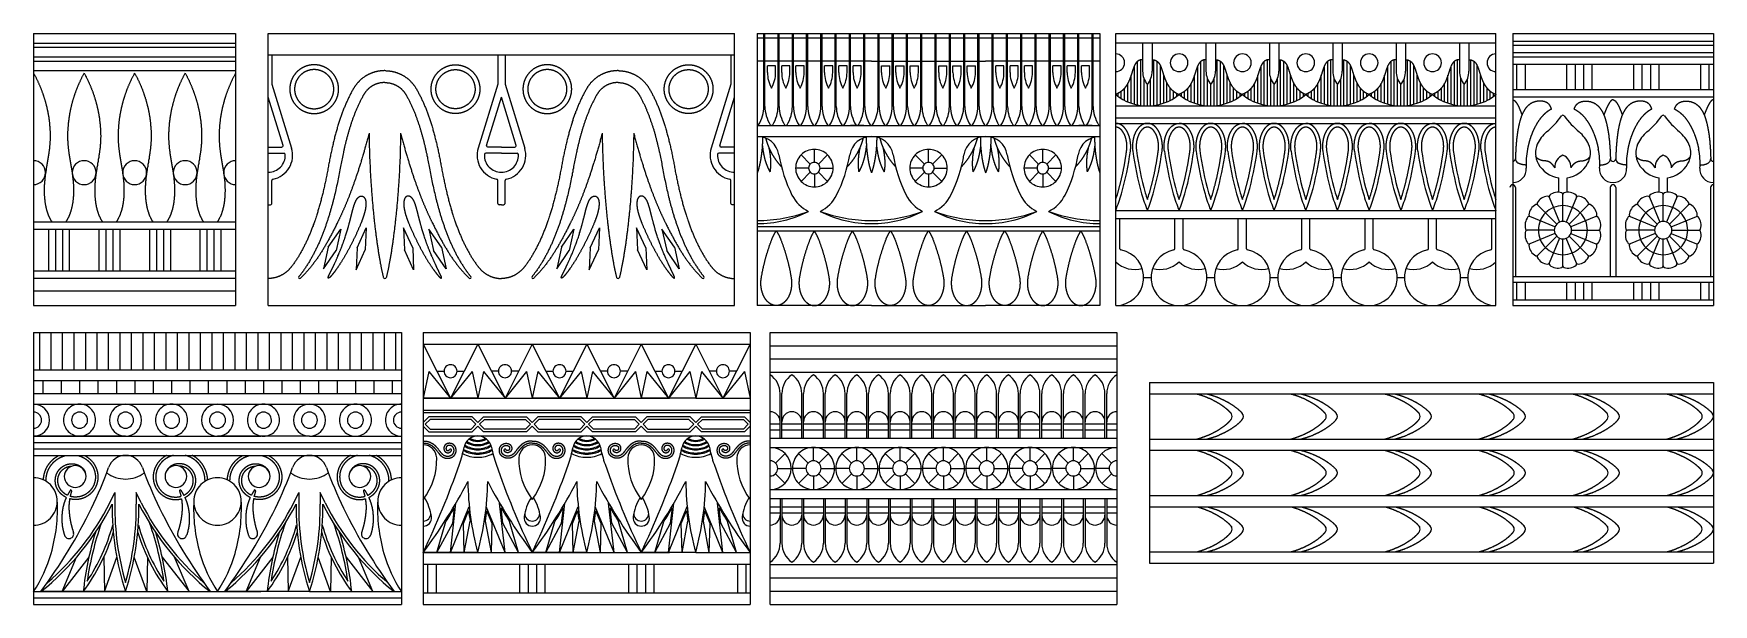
# Model space of a CAD drawing. Extents: x -111 to 2985, y -118 to 122.
# Drawn here: x -110.9 to 115.9, y -35.9 to 41.2 of the extents above; entities that cross this region are included whole.
import ezdxf

# ---------------------------------------------------------------- set-up
doc = ezdxf.new("R2010")
doc.units = 0
doc.layers.add('LAYER_03', color=5, linetype='CONTINUOUS')

msp = doc.modelspace()

# ---------------------------------------------------------------- linework, layer by layer
at = {"layer": 'LAYER_03'}
for points in [[(-110.94, 41.2), (-83.65, 41.2)], [(-110.94, 41.2), (-110.94, 4.48)], [(-83.65, 41.2), (-83.65, 4.48)], [(-79.24, 4.48), (-79.24, 41.2)], [(-79.24, 4.48), (-16.27, 4.48), (-16.27, 41.2)], [(-79.24, 41.2), (-16.27, 41.2)], [(-13.2, 41.2), (-13.2, 4.48)], [(-13.2, 41.2), (33.06, 41.2), (33.06, 4.48)], [(-12.17, 31.37), (-12.17, 41.2)], [(-10.24, 31.37), (-10.24, 41.2)], [(-8.31, 31.37), (-8.31, 41.2)], [(-6.53, 31.37), (-6.53, 41.2)], [(-6.38, 31.37), (-6.38, 41.2)], [(-4.45, 31.37), (-4.45, 41.2)], [(-2.53, 31.37), (-2.53, 41.2)], [(-0.6, 31.37), (-0.6, 41.2)], [(1.33, 31.37), (1.33, 41.2)], [(3.26, 31.37), (3.26, 41.2)], [(5.18, 31.37), (5.18, 41.2)], [(7.11, 31.37), (7.11, 41.2)], [(9.04, 31.37), (9.04, 41.2)], [(10.97, 31.37), (10.97, 41.2)], [(12.9, 31.37), (12.9, 41.2)], [(14.82, 31.37), (14.82, 41.2)], [(16.75, 31.37), (16.75, 41.2)], [(18.68, 31.37), (18.68, 41.2)], [(20.61, 31.37), (20.61, 41.2)], [(22.53, 31.37), (22.53, 41.2)], [(24.31, 31.37), (24.31, 41.2)], [(24.46, 31.37), (24.46, 41.2)], [(26.39, 31.37), (26.39, 41.2)], [(28.32, 31.37), (28.32, 41.2)], [(30.25, 31.37), (30.25, 41.2)], [(32.17, 31.37), (32.17, 41.2)], [(35.21, 41.2), (86.55, 41.2)], [(35.21, 4.48), (35.21, 41.2)], [(35.21, 4.48), (86.55, 4.48), (86.55, 41.2)], [(88.83, 41.2), (88.83, 4.48)], [(88.83, 41.2), (115.93, 41.2)], [(115.93, 41.2), (115.93, 4.48)], [(-110.94, 39.92), (-83.65, 39.92)], [(-110.94, 39.35), (-83.65, 39.35)], [(-13.2, 40.61), (-12.31, 40.61)], [(-12.17, 40.61), (-10.39, 40.61)], [(-10.24, 40.61), (-8.46, 40.61)], [(-8.31, 40.61), (-6.53, 40.61)], [(-6.38, 40.61), (-4.6, 40.61)], [(-4.45, 40.61), (-2.68, 40.61)], [(-2.53, 40.61), (-0.75, 40.61)], [(-0.6, 40.61), (1.18, 40.61)], [(1.33, 40.61), (3.11, 40.61)], [(3.26, 40.61), (5.04, 40.61)], [(5.18, 40.61), (6.96, 40.61)], [(7.11, 40.61), (8.89, 40.61)], [(9.04, 40.61), (10.82, 40.61)], [(10.97, 40.61), (12.75, 40.61)], [(12.9, 40.61), (14.68, 40.61)], [(14.82, 40.61), (16.6, 40.61)], [(16.75, 40.61), (18.53, 40.61)], [(18.68, 40.61), (20.46, 40.61)], [(20.61, 40.61), (22.39, 40.61)], [(22.53, 40.61), (24.31, 40.61)], [(24.46, 40.61), (26.24, 40.61)], [(26.39, 40.61), (28.17, 40.61)], [(28.32, 40.61), (30.1, 40.61)], [(30.25, 40.61), (32.03, 40.61)], [(32.17, 40.61), (33.06, 40.61)], [(35.21, 39.95), (86.55, 39.95)], [(38.84, 39.95), (38.84, 36.15)], [(40.13, 39.95), (40.13, 36.15)], [(47.4, 39.95), (47.4, 36.15)], [(48.69, 39.95), (48.69, 36.15)], [(55.96, 39.95), (55.96, 36.15)], [(57.25, 39.95), (57.25, 36.15)], [(64.52, 39.95), (64.52, 36.15)], [(65.81, 39.95), (65.81, 36.15)], [(73.07, 39.95), (73.07, 36.15)], [(74.36, 39.95), (74.36, 36.15)], [(81.63, 39.95), (81.63, 36.15)], [(82.92, 39.95), (82.92, 36.15)], [(88.83, 40.2), (115.93, 40.2)], [(88.83, 39.63), (115.93, 39.63)], [(88.83, 38.64), (115.93, 38.64)], [(-110.94, 38.07), (-83.65, 38.07)], [(-110.94, 37.5), (-83.65, 37.5)], [(-79.24, 38.32), (-16.27, 38.32)], [(-78.75, 38.32), (-78.75, 34.37)], [(-48.25, 38.32), (-48.25, 34.37), (-50.9, 25.73)], [(-47.26, 38.32), (-47.26, 34.37), (-44.61, 25.73)], [(-16.77, 38.32), (-16.77, 34.37)], [(-12.31, 37.49), (-13.2, 37.49)], [(-10.39, 37.49), (-12.17, 37.49)], [(-11.83, 35.94), (-11.83, 36.83)], [(-10.72, 36.83), (-11.83, 36.83)], [(-8.46, 37.49), (-10.24, 37.49)], [(-9.9, 35.94), (-9.9, 36.83)], [(-8.79, 36.83), (-9.9, 36.83)], [(-6.53, 37.49), (-8.31, 37.49)], [(-7.98, 35.94), (-7.98, 36.83)], [(-6.87, 36.83), (-7.98, 36.83)], [(-4.6, 37.49), (-6.38, 37.49)], [(-2.68, 37.49), (-4.45, 37.49)], [(-4.12, 35.94), (-4.12, 36.83)], [(-3.01, 36.83), (-4.12, 36.83)], [(-0.75, 37.49), (-2.53, 37.49)], [(-2.19, 35.94), (-2.19, 36.83)], [(-1.08, 36.83), (-2.19, 36.83)], [(1.18, 37.49), (-0.6, 37.49)], [(-0.26, 35.94), (-0.26, 36.83)], [(2.22, 37.49), (1.33, 37.49)], [(2.22, 37.49), (3.11, 37.49)], [(3.26, 37.49), (5.04, 37.49)], [(3.59, 36.83), (4.7, 36.83)], [(3.59, 35.94), (3.59, 36.83)], [(5.18, 37.49), (6.96, 37.49)], [(5.52, 35.94), (5.52, 36.83), (6.63, 36.83)], [(7.11, 37.49), (8.89, 37.49)], [(7.45, 35.94), (7.45, 36.83), (8.56, 36.83)], [(9.04, 37.49), (10.82, 37.49)], [(10.97, 37.49), (12.75, 37.49)], [(11.3, 35.94), (11.3, 36.83), (12.41, 36.83)], [(12.9, 37.49), (14.68, 37.49)], [(13.23, 35.94), (13.23, 36.83), (14.34, 36.83)], [(14.82, 37.49), (16.6, 37.49)], [(15.16, 35.94), (15.16, 36.83), (16.27, 36.83)], [(16.75, 37.49), (17.64, 37.49)], [(18.53, 37.49), (17.64, 37.49)], [(20.46, 37.49), (18.68, 37.49)], [(19.01, 35.94), (19.01, 36.83)], [(20.12, 36.83), (19.01, 36.83)], [(22.39, 37.49), (20.61, 37.49)], [(20.94, 35.94), (20.94, 36.83)], [(22.05, 36.83), (20.94, 36.83)], [(24.31, 37.49), (22.53, 37.49)], [(22.87, 35.94), (22.87, 36.83)], [(23.98, 36.83), (22.87, 36.83)], [(26.24, 37.49), (24.46, 37.49)], [(28.17, 37.49), (26.39, 37.49)], [(26.73, 35.94), (26.73, 36.83)], [(27.83, 36.83), (26.73, 36.83)], [(30.1, 37.49), (28.32, 37.49)], [(28.65, 35.94), (28.65, 36.83)], [(29.76, 36.83), (28.65, 36.83)], [(32.03, 37.49), (30.25, 37.49)], [(30.58, 35.94), (30.58, 36.83)], [(33.06, 37.49), (32.17, 37.49)], [(38.84, 37.68), (38.83, 37.68), (38.81, 37.68), (38.79, 37.67), (38.78, 37.67), (38.76, 37.67), (38.74, 37.67), (38.73, 37.67), (38.71, 37.67), (38.7, 37.67), (38.68, 37.67), (38.66, 37.66), (38.65, 37.66), (38.63, 37.66), (38.62, 37.66), (38.6, 37.65), (38.59, 37.65), (38.57, 37.65), (38.56, 37.64), (38.54, 37.64), (38.53, 37.64), (38.51, 37.63), (38.5, 37.63), (38.48, 37.62), (38.47, 37.62), (38.45, 37.61), (38.44, 37.61), (38.43, 37.6), (38.41, 37.6), (38.4, 37.59), (38.39, 37.59), (38.37, 37.58), (38.36, 37.58), (38.34, 37.57), (38.33, 37.56), (38.32, 37.56), (38.31, 37.55), (38.29, 37.54), (38.28, 37.53), (38.27, 37.53), (38.25, 37.52), (38.24, 37.51), (38.23, 37.5), (38.22, 37.5), (38.2, 37.49), (38.19, 37.48), (38.18, 37.47), (38.17, 37.46), (38.16, 37.45), (38.14, 37.44), (38.13, 37.43), (38.12, 37.42), (38.11, 37.41), (38.1, 37.4), (38.09, 37.39), (38.08, 37.38), (38.06, 37.37), (38.05, 37.36), (38.04, 37.35), (38.03, 37.34), (38.02, 37.32), (38.01, 37.31), (38, 37.3), (37.99, 37.29), (37.98, 37.27), (37.97, 37.26), (37.96, 37.25), (37.95, 37.24), (37.94, 37.22), (37.93, 37.21), (37.92, 37.2), (37.91, 37.18), (37.9, 37.17), (37.89, 37.15), (37.88, 37.14), (37.87, 37.12), (37.86, 37.11), (37.85, 37.09), (37.84, 37.08), (37.83, 37.06), (37.82, 37.05), (37.81, 37.03), (37.81, 37.02), (37.8, 37), (37.79, 36.98), (37.78, 36.97), (37.77, 36.95), (37.76, 36.93), (37.75, 36.91), (37.75, 36.9), (37.74, 36.88), (37.73, 36.86), (37.72, 36.84), (37.71, 36.83), (37.71, 36.81), (37.7, 36.79), (37.69, 36.77), (37.68, 36.75), (37.67, 36.73), (37.67, 36.71), (37.66, 36.69), (37.65, 36.67), (37.64, 36.65), (37.64, 36.63), (37.63, 36.61), (37.62, 36.59), (37.61, 36.57), (37.61, 36.55), (37.6, 36.53), (37.59, 36.51), (37.58, 36.49), (37.58, 36.47), (37.57, 36.45), (37.56, 36.42), (37.55, 36.4), (37.55, 36.38), (37.54, 36.36), (37.53, 36.34), (37.52, 36.31), (37.52, 36.29), (37.51, 36.27), (37.5, 36.25), (37.49, 36.22), (37.49, 36.2), (37.48, 36.18), (37.47, 36.15), (37.46, 36.13), (37.46, 36.11), (37.45, 36.08), (37.44, 36.06), (37.43, 36.04), (37.43, 36.01), (37.42, 35.99), (37.41, 35.96), (37.4, 35.94), (37.4, 35.91), (37.39, 35.89), (37.38, 35.87), (37.37, 35.84), (37.37, 35.82), (37.36, 35.79), (37.35, 35.77), (37.34, 35.74), (37.33, 35.72), (37.32, 35.69), (37.32, 35.67), (37.31, 35.64), (37.3, 35.61), (37.29, 35.59), (37.28, 35.56), (37.27, 35.54), (37.27, 35.51), (37.26, 35.49), (37.25, 35.46), (37.24, 35.43), (37.23, 35.41), (37.22, 35.38), (37.21, 35.36), (37.2, 35.33), (37.19, 35.3), (37.18, 35.28), (37.17, 35.25), (37.16, 35.22), (37.15, 35.2), (37.14, 35.17), (37.13, 35.14), (37.12, 35.12), (37.11, 35.09), (37.1, 35.06), (37.09, 35.04), (37.08, 35.01), (37.07, 34.98), (37.06, 34.96), (37.05, 34.93), (37.04, 34.9), (37.03, 34.87), (37.01, 34.85), (37, 34.82), (36.99, 34.79), (36.98, 34.77), (36.97, 34.74), (36.95, 34.71), (36.94, 34.69), (36.93, 34.66), (36.91, 34.63), (36.9, 34.6), (36.89, 34.58), (36.87, 34.55), (36.86, 34.52), (36.85, 34.5), (36.83, 34.47), (36.82, 34.44), (36.8, 34.42), (36.79, 34.39), (36.77, 34.36), (36.76, 34.34), (36.74, 34.31), (36.73, 34.28), (36.71, 34.26), (36.7, 34.23), (36.68, 34.21), (36.66, 34.18), (36.65, 34.15), (36.63, 34.13), (36.61, 34.1), (36.59, 34.08), (36.57, 34.05), (36.56, 34.02), (36.54, 34), (36.52, 33.97), (36.5, 33.95), (36.48, 33.92), (36.46, 33.9), (36.44, 33.87), (36.42, 33.85), (36.4, 33.82), (36.38, 33.8), (36.35, 33.78), (36.33, 33.75), (36.32, 33.74), (36.31, 33.73), (36.3, 33.72), (36.29, 33.7), (36.28, 33.69), (36.26, 33.68), (36.25, 33.67), (36.24, 33.66), (36.23, 33.65), (36.22, 33.63), (36.21, 33.62), (36.19, 33.61), (36.18, 33.6), (36.17, 33.59), (36.16, 33.58), (36.15, 33.57), (36.13, 33.55), (36.12, 33.54), (36.11, 33.53), (36.09, 33.52), (36.08, 33.51), (36.07, 33.5), (36.06, 33.49), (36.04, 33.48), (36.03, 33.47), (36.02, 33.46), (36, 33.44), (35.99, 33.43), (35.98, 33.42), (35.96, 33.41), (35.95, 33.4), (35.93, 33.39), (35.92, 33.38), (35.91, 33.37), (35.89, 33.36), (35.88, 33.35), (35.86, 33.34), (35.85, 33.33), (35.83, 33.32), (35.82, 33.31), (35.8, 33.3), (35.79, 33.29), (35.77, 33.28), (35.76, 33.27), (35.74, 33.26), (35.73, 33.25), (35.71, 33.24), (35.7, 33.23), (35.68, 33.22), (35.66, 33.21), (35.65, 33.2), (35.63, 33.19), (35.62, 33.19), (35.6, 33.18), (35.58, 33.17), (35.57, 33.16), (35.55, 33.15), (35.53, 33.14), (35.52, 33.13), (35.5, 33.12), (35.48, 33.11), (35.46, 33.11), (35.45, 33.1), (35.43, 33.09), (35.41, 33.08), (35.39, 33.07), (35.38, 33.06), (35.36, 33.06), (35.34, 33.05), (35.32, 33.04), (35.3, 33.03), (35.29, 33.02), (35.27, 33.02), (35.25, 33.01), (35.23, 33), (35.21, 32.99)], [(37.73, 31.67), (37.73, 36.85)], [(38.17, 31.56), (38.17, 37.46)], [(38.61, 31.49), (38.61, 37.65)], [(40.13, 37.68), (40.15, 37.68), (40.17, 37.68), (40.18, 37.67), (40.2, 37.67), (40.22, 37.67), (40.23, 37.67), (40.25, 37.67), (40.27, 37.67), (40.28, 37.67), (40.3, 37.67), (40.31, 37.66), (40.33, 37.66), (40.34, 37.66), (40.36, 37.66), (40.38, 37.65), (40.39, 37.65), (40.41, 37.65), (40.42, 37.64), (40.44, 37.64), (40.45, 37.64), (40.46, 37.63), (40.48, 37.63), (40.49, 37.62), (40.51, 37.62), (40.52, 37.61), (40.54, 37.61), (40.55, 37.6), (40.56, 37.6), (40.58, 37.59), (40.59, 37.59), (40.61, 37.58), (40.62, 37.58), (40.63, 37.57), (40.65, 37.56), (40.66, 37.56), (40.67, 37.55), (40.68, 37.54), (40.7, 37.53), (40.71, 37.53), (40.72, 37.52), (40.74, 37.51), (40.75, 37.5), (40.76, 37.5), (40.77, 37.49), (40.79, 37.48), (40.8, 37.47), (40.81, 37.46), (40.82, 37.45), (40.83, 37.44), (40.84, 37.43), (40.86, 37.42), (40.87, 37.41), (40.88, 37.4), (40.89, 37.39), (40.9, 37.38), (40.91, 37.37), (40.92, 37.36), (40.93, 37.35), (40.95, 37.34), (40.96, 37.32), (40.97, 37.31), (40.98, 37.3), (40.99, 37.29), (41, 37.27), (41.01, 37.26), (41.02, 37.25), (41.03, 37.24), (41.04, 37.22), (41.05, 37.21), (41.06, 37.2), (41.07, 37.18), (41.08, 37.17), (41.09, 37.15), (41.1, 37.14), (41.11, 37.12), (41.12, 37.11), (41.13, 37.09), (41.14, 37.08), (41.14, 37.06), (41.15, 37.05), (41.16, 37.03), (41.17, 37.02), (41.18, 37), (41.19, 36.98), (41.2, 36.97), (41.21, 36.95), (41.21, 36.93), (41.22, 36.91), (41.23, 36.9), (41.24, 36.88), (41.25, 36.86), (41.26, 36.84), (41.26, 36.83), (41.27, 36.81), (41.28, 36.79), (41.29, 36.77), (41.3, 36.75), (41.3, 36.73), (41.31, 36.71), (41.32, 36.69), (41.33, 36.67), (41.33, 36.65), (41.34, 36.63), (41.35, 36.61), (41.36, 36.59), (41.36, 36.57), (41.37, 36.55), (41.38, 36.53), (41.39, 36.51), (41.39, 36.49), (41.4, 36.47), (41.41, 36.45), (41.42, 36.42), (41.42, 36.4), (41.43, 36.38), (41.44, 36.36), (41.45, 36.34), (41.45, 36.31), (41.46, 36.29), (41.47, 36.27), (41.48, 36.25), (41.48, 36.22), (41.49, 36.2), (41.5, 36.18), (41.5, 36.15), (41.51, 36.13), (41.52, 36.11), (41.53, 36.08), (41.53, 36.06), (41.54, 36.04), (41.55, 36.01), (41.56, 35.99), (41.57, 35.96), (41.57, 35.94), (41.58, 35.91), (41.59, 35.89), (41.6, 35.87), (41.6, 35.84), (41.61, 35.82), (41.62, 35.79), (41.63, 35.77), (41.64, 35.74), (41.64, 35.72), (41.65, 35.69), (41.66, 35.67), (41.67, 35.64), (41.68, 35.61), (41.69, 35.59), (41.69, 35.56), (41.7, 35.54), (41.71, 35.51), (41.72, 35.49), (41.73, 35.46), (41.74, 35.43), (41.75, 35.41), (41.76, 35.38), (41.77, 35.36), (41.78, 35.33), (41.78, 35.3), (41.79, 35.28), (41.8, 35.25), (41.81, 35.22), (41.82, 35.2), (41.83, 35.17), (41.84, 35.14), (41.85, 35.12), (41.86, 35.09), (41.87, 35.06), (41.89, 35.04), (41.9, 35.01), (41.91, 34.98), (41.92, 34.96), (41.93, 34.93), (41.94, 34.9), (41.95, 34.87), (41.96, 34.85), (41.98, 34.82), (41.99, 34.79), (42, 34.77), (42.01, 34.74), (42.02, 34.71), (42.04, 34.69), (42.05, 34.66), (42.06, 34.63), (42.08, 34.6), (42.09, 34.58), (42.1, 34.55), (42.12, 34.52), (42.13, 34.5), (42.14, 34.47), (42.16, 34.44), (42.17, 34.42), (42.19, 34.39), (42.2, 34.36), (42.22, 34.34), (42.23, 34.31), (42.25, 34.28), (42.27, 34.26), (42.28, 34.23), (42.3, 34.21), (42.32, 34.18), (42.33, 34.15), (42.35, 34.13), (42.37, 34.1), (42.38, 34.08), (42.4, 34.05), (42.42, 34.02), (42.44, 34), (42.46, 33.97), (42.48, 33.95), (42.5, 33.92), (42.52, 33.9), (42.54, 33.87), (42.56, 33.85), (42.58, 33.82), (42.6, 33.8), (42.62, 33.78), (42.64, 33.75), (42.66, 33.74), (42.67, 33.73), (42.68, 33.72), (42.69, 33.7), (42.7, 33.69), (42.71, 33.68), (42.72, 33.67), (42.74, 33.66), (42.75, 33.65), (42.76, 33.63), (42.77, 33.62), (42.78, 33.61), (42.8, 33.6), (42.81, 33.59), (42.82, 33.58), (42.83, 33.57), (42.84, 33.55), (42.86, 33.54), (42.87, 33.53), (42.88, 33.52), (42.9, 33.51), (42.91, 33.5), (42.92, 33.49), (42.93, 33.48), (42.95, 33.47), (42.96, 33.46), (42.97, 33.44), (42.99, 33.43), (43, 33.42), (43.02, 33.41), (43.03, 33.4), (43.04, 33.39), (43.06, 33.38), (43.07, 33.37), (43.09, 33.36), (43.1, 33.35), (43.12, 33.34), (43.13, 33.33), (43.14, 33.32), (43.16, 33.31), (43.17, 33.3), (43.19, 33.29), (43.2, 33.28), (43.22, 33.27), (43.23, 33.26), (43.25, 33.25), (43.27, 33.24), (43.28, 33.23), (43.3, 33.22), (43.31, 33.21), (43.33, 33.2), (43.35, 33.19), (43.36, 33.19), (43.38, 33.18), (43.39, 33.17), (43.41, 33.16), (43.43, 33.15), (43.44, 33.14), (43.46, 33.13), (43.48, 33.12), (43.5, 33.11), (43.51, 33.11), (43.53, 33.1), (43.55, 33.09), (43.57, 33.08), (43.58, 33.07), (43.6, 33.06), (43.62, 33.06), (43.64, 33.05), (43.66, 33.04), (43.67, 33.03), (43.69, 33.02), (43.71, 33.02), (43.73, 33.01), (43.75, 33), (43.77, 32.99)], [(40.37, 31.49), (40.37, 37.65)], [(40.81, 31.56), (40.81, 37.46)], [(41.25, 31.67), (41.25, 36.85)], [(47.4, 37.68), (47.38, 37.68), (47.37, 37.68), (47.35, 37.67), (47.33, 37.67), (47.32, 37.67), (47.3, 37.67), (47.29, 37.67), (47.27, 37.67), (47.25, 37.67), (47.24, 37.67), (47.22, 37.66), (47.21, 37.66), (47.19, 37.66), (47.17, 37.66), (47.16, 37.65), (47.14, 37.65), (47.13, 37.65), (47.11, 37.64), (47.1, 37.64), (47.08, 37.64), (47.07, 37.63), (47.06, 37.63), (47.04, 37.62), (47.03, 37.62), (47.01, 37.61), (47, 37.61), (46.98, 37.6), (46.97, 37.6), (46.96, 37.59), (46.94, 37.59), (46.93, 37.58), (46.92, 37.58), (46.9, 37.57), (46.89, 37.56), (46.88, 37.56), (46.86, 37.55), (46.85, 37.54), (46.84, 37.53), (46.82, 37.53), (46.81, 37.52), (46.8, 37.51), (46.79, 37.5), (46.77, 37.5), (46.76, 37.49), (46.75, 37.48), (46.74, 37.47), (46.73, 37.46), (46.71, 37.45), (46.7, 37.44), (46.69, 37.43), (46.68, 37.42), (46.67, 37.41), (46.66, 37.4), (46.64, 37.39), (46.63, 37.38), (46.62, 37.37), (46.61, 37.36), (46.6, 37.35), (46.59, 37.34), (46.58, 37.32), (46.57, 37.31), (46.56, 37.3), (46.55, 37.29), (46.54, 37.27), (46.53, 37.26), (46.52, 37.25), (46.51, 37.24), (46.5, 37.22), (46.49, 37.21), (46.48, 37.2), (46.47, 37.18), (46.46, 37.17), (46.45, 37.15), (46.44, 37.14), (46.43, 37.12), (46.42, 37.11), (46.41, 37.09), (46.4, 37.08), (46.39, 37.06), (46.38, 37.05), (46.37, 37.03), (46.36, 37.02), (46.35, 37), (46.35, 36.98), (46.34, 36.97), (46.33, 36.95), (46.32, 36.93), (46.31, 36.91), (46.3, 36.9), (46.3, 36.88), (46.29, 36.86), (46.28, 36.84), (46.27, 36.83), (46.26, 36.81), (46.25, 36.79), (46.25, 36.77), (46.24, 36.75), (46.23, 36.73), (46.22, 36.71), (46.22, 36.69), (46.21, 36.67), (46.2, 36.65), (46.19, 36.63), (46.19, 36.61), (46.18, 36.59), (46.17, 36.57), (46.16, 36.55), (46.16, 36.53), (46.15, 36.51), (46.14, 36.49), (46.13, 36.47), (46.13, 36.45), (46.12, 36.42), (46.11, 36.4), (46.1, 36.38), (46.1, 36.36), (46.09, 36.34), (46.08, 36.31), (46.07, 36.29), (46.07, 36.27), (46.06, 36.25), (46.05, 36.22), (46.04, 36.2), (46.04, 36.18), (46.03, 36.15), (46.02, 36.13), (46.01, 36.11), (46.01, 36.08), (46, 36.06), (45.99, 36.04), (45.98, 36.01), (45.98, 35.99), (45.97, 35.96), (45.96, 35.94), (45.95, 35.91), (45.95, 35.89), (45.94, 35.87), (45.93, 35.84), (45.92, 35.82), (45.91, 35.79), (45.91, 35.77), (45.9, 35.74), (45.89, 35.72), (45.88, 35.69), (45.87, 35.67), (45.87, 35.64), (45.86, 35.61), (45.85, 35.59), (45.84, 35.56), (45.83, 35.54), (45.82, 35.51), (45.81, 35.49), (45.81, 35.46), (45.8, 35.43), (45.79, 35.41), (45.78, 35.38), (45.77, 35.36), (45.76, 35.33), (45.75, 35.3), (45.74, 35.28), (45.73, 35.25), (45.72, 35.22), (45.71, 35.2), (45.7, 35.17), (45.69, 35.14), (45.68, 35.12), (45.67, 35.09), (45.66, 35.06), (45.65, 35.04), (45.64, 35.01), (45.63, 34.98), (45.62, 34.96), (45.61, 34.93), (45.59, 34.9), (45.58, 34.87), (45.57, 34.85), (45.56, 34.82), (45.55, 34.79), (45.54, 34.77), (45.52, 34.74), (45.51, 34.71), (45.5, 34.69), (45.49, 34.66), (45.47, 34.63), (45.46, 34.6), (45.45, 34.58), (45.43, 34.55), (45.42, 34.52), (45.4, 34.5), (45.39, 34.47), (45.38, 34.44), (45.36, 34.42), (45.35, 34.39), (45.33, 34.36), (45.32, 34.34), (45.3, 34.31), (45.29, 34.28), (45.27, 34.26), (45.25, 34.23), (45.24, 34.21), (45.22, 34.18), (45.2, 34.15), (45.19, 34.13), (45.17, 34.1), (45.15, 34.08), (45.13, 34.05), (45.11, 34.02), (45.09, 34), (45.08, 33.97), (45.06, 33.95), (45.04, 33.92), (45.02, 33.9), (45, 33.87), (44.98, 33.85), (44.95, 33.82), (44.93, 33.8), (44.91, 33.78), (44.89, 33.75), (44.88, 33.74), (44.87, 33.73), (44.86, 33.72), (44.85, 33.7), (44.83, 33.69), (44.82, 33.68), (44.81, 33.67), (44.8, 33.66), (44.79, 33.65), (44.78, 33.63), (44.76, 33.62), (44.75, 33.61), (44.74, 33.6), (44.73, 33.59), (44.71, 33.58), (44.7, 33.57), (44.69, 33.55), (44.68, 33.54), (44.66, 33.53), (44.65, 33.52), (44.64, 33.51), (44.63, 33.5), (44.61, 33.49), (44.6, 33.48), (44.59, 33.47), (44.57, 33.46), (44.56, 33.44), (44.55, 33.43), (44.53, 33.42), (44.52, 33.41), (44.5, 33.4), (44.49, 33.39), (44.48, 33.38), (44.46, 33.37), (44.45, 33.36), (44.43, 33.35), (44.42, 33.34), (44.4, 33.33), (44.39, 33.32), (44.38, 33.31), (44.36, 33.3), (44.35, 33.29), (44.33, 33.28), (44.32, 33.27), (44.3, 33.26), (44.28, 33.25), (44.27, 33.24), (44.25, 33.23), (44.24, 33.22), (44.22, 33.21), (44.21, 33.2), (44.19, 33.19), (44.17, 33.19), (44.16, 33.18), (44.14, 33.17), (44.12, 33.16), (44.11, 33.15), (44.09, 33.14), (44.07, 33.13), (44.06, 33.12), (44.04, 33.11), (44.02, 33.11), (44, 33.1), (43.99, 33.09), (43.97, 33.08), (43.95, 33.07), (43.93, 33.06), (43.92, 33.06), (43.9, 33.05), (43.88, 33.04), (43.86, 33.03), (43.84, 33.02), (43.82, 33.02), (43.81, 33.01), (43.79, 33), (43.77, 32.99)], [(46.28, 31.67), (46.28, 36.85)], [(46.72, 31.56), (46.72, 37.46)], [(47.16, 31.49), (47.16, 37.65)], [(48.69, 37.68), (48.71, 37.68), (48.72, 37.68), (48.74, 37.67), (48.76, 37.67), (48.77, 37.67), (48.79, 37.67), (48.81, 37.67), (48.82, 37.67), (48.84, 37.67), (48.85, 37.67), (48.87, 37.66), (48.89, 37.66), (48.9, 37.66), (48.92, 37.66), (48.93, 37.65), (48.95, 37.65), (48.96, 37.65), (48.98, 37.64), (48.99, 37.64), (49.01, 37.64), (49.02, 37.63), (49.04, 37.63), (49.05, 37.62), (49.07, 37.62), (49.08, 37.61), (49.09, 37.61), (49.11, 37.6), (49.12, 37.6), (49.14, 37.59), (49.15, 37.59), (49.16, 37.58), (49.18, 37.58), (49.19, 37.57), (49.2, 37.56), (49.22, 37.56), (49.23, 37.55), (49.24, 37.54), (49.26, 37.53), (49.27, 37.53), (49.28, 37.52), (49.29, 37.51), (49.31, 37.5), (49.32, 37.5), (49.33, 37.49), (49.34, 37.48), (49.35, 37.47), (49.37, 37.46), (49.38, 37.45), (49.39, 37.44), (49.4, 37.43), (49.41, 37.42), (49.43, 37.41), (49.44, 37.4), (49.45, 37.39), (49.46, 37.38), (49.47, 37.37), (49.48, 37.36), (49.49, 37.35), (49.5, 37.34), (49.51, 37.32), (49.52, 37.31), (49.54, 37.3), (49.55, 37.29), (49.56, 37.27), (49.57, 37.26), (49.58, 37.25), (49.59, 37.24), (49.6, 37.22), (49.61, 37.21), (49.62, 37.2), (49.63, 37.18), (49.64, 37.17), (49.65, 37.15), (49.66, 37.14), (49.66, 37.12), (49.67, 37.11), (49.68, 37.09), (49.69, 37.08), (49.7, 37.06), (49.71, 37.05), (49.72, 37.03), (49.73, 37.02), (49.74, 37), (49.75, 36.98), (49.75, 36.97), (49.76, 36.95), (49.77, 36.93), (49.78, 36.91), (49.79, 36.9), (49.8, 36.88), (49.81, 36.86), (49.81, 36.84), (49.82, 36.83), (49.83, 36.81), (49.84, 36.79), (49.85, 36.77), (49.85, 36.75), (49.86, 36.73), (49.87, 36.71), (49.88, 36.69), (49.88, 36.67), (49.89, 36.65), (49.9, 36.63), (49.91, 36.61), (49.91, 36.59), (49.92, 36.57), (49.93, 36.55), (49.94, 36.53), (49.94, 36.51), (49.95, 36.49), (49.96, 36.47), (49.97, 36.45), (49.97, 36.42), (49.98, 36.4), (49.99, 36.38), (50, 36.36), (50, 36.34), (50.01, 36.31), (50.02, 36.29), (50.03, 36.27), (50.03, 36.25), (50.04, 36.22), (50.05, 36.2), (50.05, 36.18), (50.06, 36.15), (50.07, 36.13), (50.08, 36.11), (50.08, 36.08), (50.09, 36.06), (50.1, 36.04), (50.11, 36.01), (50.11, 35.99), (50.12, 35.96), (50.13, 35.94), (50.14, 35.91), (50.15, 35.89), (50.15, 35.87), (50.16, 35.84), (50.17, 35.82), (50.18, 35.79), (50.19, 35.77), (50.19, 35.74), (50.2, 35.72), (50.21, 35.69), (50.22, 35.67), (50.23, 35.64), (50.23, 35.61), (50.24, 35.59), (50.25, 35.56), (50.26, 35.54), (50.27, 35.51), (50.28, 35.49), (50.29, 35.46), (50.3, 35.43), (50.3, 35.41), (50.31, 35.38), (50.32, 35.36), (50.33, 35.33), (50.34, 35.3), (50.35, 35.28), (50.36, 35.25), (50.37, 35.22), (50.38, 35.2), (50.39, 35.17), (50.4, 35.14), (50.41, 35.12), (50.42, 35.09), (50.43, 35.06), (50.44, 35.04), (50.45, 35.01), (50.46, 34.98), (50.48, 34.96), (50.49, 34.93), (50.5, 34.9), (50.51, 34.87), (50.52, 34.85), (50.53, 34.82), (50.54, 34.79), (50.56, 34.77), (50.57, 34.74), (50.58, 34.71), (50.59, 34.69), (50.61, 34.66), (50.62, 34.63), (50.63, 34.6), (50.65, 34.58), (50.66, 34.55), (50.67, 34.52), (50.69, 34.5), (50.7, 34.47), (50.72, 34.44), (50.73, 34.42), (50.75, 34.39), (50.76, 34.36), (50.78, 34.34), (50.79, 34.31), (50.81, 34.28), (50.82, 34.26), (50.84, 34.23), (50.86, 34.21), (50.87, 34.18), (50.89, 34.15), (50.91, 34.13), (50.92, 34.1), (50.94, 34.08), (50.96, 34.05), (50.98, 34.02), (51, 34), (51.02, 33.97), (51.04, 33.95), (51.06, 33.92), (51.08, 33.9), (51.1, 33.87), (51.12, 33.85), (51.14, 33.82), (51.16, 33.8), (51.18, 33.78), (51.2, 33.75), (51.21, 33.74), (51.22, 33.73), (51.24, 33.72), (51.25, 33.7), (51.26, 33.69), (51.27, 33.68), (51.28, 33.67), (51.29, 33.66), (51.3, 33.65), (51.32, 33.63), (51.33, 33.62), (51.34, 33.61), (51.35, 33.6), (51.36, 33.59), (51.38, 33.58), (51.39, 33.57), (51.4, 33.55), (51.41, 33.54), (51.43, 33.53), (51.44, 33.52), (51.45, 33.51), (51.47, 33.5), (51.48, 33.49), (51.49, 33.48), (51.51, 33.47), (51.52, 33.46), (51.53, 33.44), (51.55, 33.43), (51.56, 33.42), (51.57, 33.41), (51.59, 33.4), (51.6, 33.39), (51.62, 33.38), (51.63, 33.37), (51.64, 33.36), (51.66, 33.35), (51.67, 33.34), (51.69, 33.33), (51.7, 33.32), (51.72, 33.31), (51.73, 33.3), (51.75, 33.29), (51.76, 33.28), (51.78, 33.27), (51.79, 33.26), (51.81, 33.25), (51.82, 33.24), (51.84, 33.23), (51.85, 33.22), (51.87, 33.21), (51.89, 33.2), (51.9, 33.19), (51.92, 33.19), (51.94, 33.18), (51.95, 33.17), (51.97, 33.16), (51.98, 33.15), (52, 33.14), (52.02, 33.13), (52.04, 33.12), (52.05, 33.11), (52.07, 33.11), (52.09, 33.1), (52.11, 33.09), (52.12, 33.08), (52.14, 33.07), (52.16, 33.06), (52.18, 33.06), (52.19, 33.05), (52.21, 33.04), (52.23, 33.03), (52.25, 33.02), (52.27, 33.02), (52.29, 33.01), (52.31, 33), (52.32, 32.99)], [(48.93, 31.49), (48.93, 37.65)], [(49.37, 31.56), (49.37, 37.46)], [(49.81, 31.67), (49.81, 36.85)], [(54.84, 31.67), (54.84, 36.85)], [(55.28, 31.56), (55.28, 37.46)], [(55.72, 31.49), (55.72, 37.65)], [(57.25, 37.68), (57.27, 37.68), (57.28, 37.68), (57.3, 37.67), (57.32, 37.67), (57.33, 37.67), (57.35, 37.67), (57.36, 37.67), (57.38, 37.67), (57.4, 37.67), (57.41, 37.67), (57.43, 37.66), (57.44, 37.66), (57.46, 37.66), (57.47, 37.66), (57.49, 37.65), (57.51, 37.65), (57.52, 37.65), (57.54, 37.64), (57.55, 37.64), (57.57, 37.64), (57.58, 37.63), (57.59, 37.63), (57.61, 37.62), (57.62, 37.62), (57.64, 37.61), (57.65, 37.61), (57.67, 37.6), (57.68, 37.6), (57.69, 37.59), (57.71, 37.59), (57.72, 37.58), (57.73, 37.58), (57.75, 37.57), (57.76, 37.56), (57.77, 37.56), (57.79, 37.55), (57.8, 37.54), (57.81, 37.53), (57.83, 37.53), (57.84, 37.52), (57.85, 37.51), (57.86, 37.5), (57.88, 37.5), (57.89, 37.49), (57.9, 37.48), (57.91, 37.47), (57.92, 37.46), (57.94, 37.45), (57.95, 37.44), (57.96, 37.43), (57.97, 37.42), (57.98, 37.41), (57.99, 37.4), (58.01, 37.39), (58.02, 37.38), (58.03, 37.37), (58.04, 37.36), (58.05, 37.35), (58.06, 37.34), (58.07, 37.32), (58.08, 37.31), (58.09, 37.3), (58.1, 37.29), (58.11, 37.27), (58.12, 37.26), (58.13, 37.25), (58.14, 37.24), (58.15, 37.22), (58.16, 37.21), (58.17, 37.2), (58.18, 37.18), (58.19, 37.17), (58.2, 37.15), (58.21, 37.14), (58.22, 37.12), (58.23, 37.11), (58.24, 37.09), (58.25, 37.08), (58.26, 37.06), (58.27, 37.05), (58.28, 37.03), (58.29, 37.02), (58.29, 37), (58.3, 36.98), (58.31, 36.97), (58.32, 36.95), (58.33, 36.93), (58.34, 36.91), (58.35, 36.9), (58.35, 36.88), (58.36, 36.86), (58.37, 36.84), (58.38, 36.83), (58.39, 36.81), (58.39, 36.79), (58.4, 36.77), (58.41, 36.75), (58.42, 36.73), (58.43, 36.71), (58.43, 36.69), (58.44, 36.67), (58.45, 36.65), (58.46, 36.63), (58.46, 36.61), (58.47, 36.59), (58.48, 36.57), (58.49, 36.55), (58.49, 36.53), (58.5, 36.51), (58.51, 36.49), (58.52, 36.47), (58.52, 36.45), (58.53, 36.42), (58.54, 36.4), (58.55, 36.38), (58.55, 36.36), (58.56, 36.34), (58.57, 36.31), (58.58, 36.29), (58.58, 36.27), (58.59, 36.25), (58.6, 36.22), (58.6, 36.2), (58.61, 36.18), (58.62, 36.15), (58.63, 36.13), (58.63, 36.11), (58.64, 36.08), (58.65, 36.06), (58.66, 36.04), (58.66, 36.01), (58.67, 35.99), (58.68, 35.96), (58.69, 35.94), (58.7, 35.91), (58.7, 35.89), (58.71, 35.87), (58.72, 35.84), (58.73, 35.82), (58.73, 35.79), (58.74, 35.77), (58.75, 35.74), (58.76, 35.72), (58.77, 35.69), (58.78, 35.67), (58.78, 35.64), (58.79, 35.61), (58.8, 35.59), (58.81, 35.56), (58.82, 35.54), (58.83, 35.51), (58.84, 35.49), (58.84, 35.46), (58.85, 35.43), (58.86, 35.41), (58.87, 35.38), (58.88, 35.36), (58.89, 35.33), (58.9, 35.3), (58.91, 35.28), (58.92, 35.25), (58.93, 35.22), (58.94, 35.2), (58.95, 35.17), (58.96, 35.14), (58.97, 35.12), (58.98, 35.09), (58.99, 35.06), (59, 35.04), (59.01, 35.01), (59.02, 34.98), (59.03, 34.96), (59.04, 34.93), (59.06, 34.9), (59.07, 34.87), (59.08, 34.85), (59.09, 34.82), (59.1, 34.79), (59.11, 34.77), (59.13, 34.74), (59.14, 34.71), (59.15, 34.69), (59.16, 34.66), (59.18, 34.63), (59.19, 34.6), (59.2, 34.58), (59.22, 34.55), (59.23, 34.52), (59.24, 34.5), (59.26, 34.47), (59.27, 34.44), (59.29, 34.42), (59.3, 34.39), (59.32, 34.36), (59.33, 34.34), (59.35, 34.31), (59.36, 34.28), (59.38, 34.26), (59.4, 34.23), (59.41, 34.21), (59.43, 34.18), (59.45, 34.15), (59.46, 34.13), (59.48, 34.1), (59.5, 34.08), (59.52, 34.05), (59.54, 34.02), (59.56, 34), (59.57, 33.97), (59.59, 33.95), (59.61, 33.92), (59.63, 33.9), (59.65, 33.87), (59.67, 33.85), (59.69, 33.82), (59.72, 33.8), (59.74, 33.78), (59.76, 33.75), (59.77, 33.74), (59.78, 33.73), (59.79, 33.72), (59.8, 33.7), (59.82, 33.69), (59.83, 33.68), (59.84, 33.67), (59.85, 33.66), (59.86, 33.65), (59.87, 33.63), (59.89, 33.62), (59.9, 33.61), (59.91, 33.6), (59.92, 33.59), (59.93, 33.58), (59.95, 33.57), (59.96, 33.55), (59.97, 33.54), (59.98, 33.53), (60, 33.52), (60.01, 33.51), (60.02, 33.5), (60.04, 33.49), (60.05, 33.48), (60.06, 33.47), (60.08, 33.46), (60.09, 33.44), (60.1, 33.43), (60.12, 33.42), (60.13, 33.41), (60.14, 33.4), (60.16, 33.39), (60.17, 33.38), (60.19, 33.37), (60.2, 33.36), (60.22, 33.35), (60.23, 33.34), (60.24, 33.33), (60.26, 33.32), (60.27, 33.31), (60.29, 33.3), (60.3, 33.29), (60.32, 33.28), (60.33, 33.27), (60.35, 33.26), (60.37, 33.25), (60.38, 33.24), (60.4, 33.23), (60.41, 33.22), (60.43, 33.21), (60.44, 33.2), (60.46, 33.19), (60.48, 33.19), (60.49, 33.18), (60.51, 33.17), (60.53, 33.16), (60.54, 33.15), (60.56, 33.14), (60.58, 33.13), (60.59, 33.12), (60.61, 33.11), (60.63, 33.11), (60.64, 33.1), (60.66, 33.09), (60.68, 33.08), (60.7, 33.07), (60.72, 33.06), (60.73, 33.06), (60.75, 33.05), (60.77, 33.04), (60.79, 33.03), (60.81, 33.02), (60.83, 33.02), (60.84, 33.01), (60.86, 33), (60.88, 32.99)], [(57.48, 31.49), (57.48, 37.65)], [(57.93, 31.56), (57.93, 37.46)], [(58.37, 31.67), (58.37, 36.85)], [(64.52, 37.68), (64.5, 37.68), (64.48, 37.68), (64.47, 37.67), (64.45, 37.67), (64.43, 37.67), (64.42, 37.67), (64.4, 37.67), (64.38, 37.67), (64.37, 37.67), (64.35, 37.67), (64.34, 37.66), (64.32, 37.66), (64.3, 37.66), (64.29, 37.66), (64.27, 37.65), (64.26, 37.65), (64.24, 37.65), (64.23, 37.64), (64.21, 37.64), (64.2, 37.64), (64.18, 37.63), (64.17, 37.63), (64.16, 37.62), (64.14, 37.62), (64.13, 37.61), (64.11, 37.61), (64.1, 37.6), (64.09, 37.6), (64.07, 37.59), (64.06, 37.59), (64.04, 37.58), (64.03, 37.58), (64.02, 37.57), (64, 37.56), (63.99, 37.56), (63.98, 37.55), (63.96, 37.54), (63.95, 37.53), (63.94, 37.53), (63.93, 37.52), (63.91, 37.51), (63.9, 37.5), (63.89, 37.5), (63.88, 37.49), (63.86, 37.48), (63.85, 37.47), (63.84, 37.46), (63.83, 37.45), (63.82, 37.44), (63.8, 37.43), (63.79, 37.42), (63.78, 37.41), (63.77, 37.4), (63.76, 37.39), (63.75, 37.38), (63.74, 37.37), (63.73, 37.36), (63.71, 37.35), (63.7, 37.34), (63.69, 37.32), (63.68, 37.31), (63.67, 37.3), (63.66, 37.29), (63.65, 37.27), (63.64, 37.26), (63.63, 37.25), (63.62, 37.24), (63.61, 37.22), (63.6, 37.21), (63.59, 37.2), (63.58, 37.18), (63.57, 37.17), (63.56, 37.15), (63.55, 37.14), (63.54, 37.12), (63.53, 37.11), (63.52, 37.09), (63.51, 37.08), (63.51, 37.06), (63.5, 37.05), (63.49, 37.03), (63.48, 37.02), (63.47, 37), (63.46, 36.98), (63.45, 36.97), (63.44, 36.95), (63.44, 36.93), (63.43, 36.91), (63.42, 36.9), (63.41, 36.88), (63.4, 36.86), (63.39, 36.84), (63.39, 36.83), (63.38, 36.81), (63.37, 36.79), (63.36, 36.77), (63.35, 36.75), (63.35, 36.73), (63.34, 36.71), (63.33, 36.69), (63.32, 36.67), (63.32, 36.65), (63.31, 36.63), (63.3, 36.61), (63.29, 36.59), (63.28, 36.57), (63.28, 36.55), (63.27, 36.53), (63.26, 36.51), (63.26, 36.49), (63.25, 36.47), (63.24, 36.45), (63.23, 36.42), (63.23, 36.4), (63.22, 36.38), (63.21, 36.36), (63.2, 36.34), (63.2, 36.31), (63.19, 36.29), (63.18, 36.27), (63.17, 36.25), (63.17, 36.22), (63.16, 36.2), (63.15, 36.18), (63.14, 36.15), (63.14, 36.13), (63.13, 36.11), (63.12, 36.08), (63.11, 36.06), (63.11, 36.04), (63.1, 36.01), (63.09, 35.99), (63.08, 35.96), (63.08, 35.94), (63.07, 35.91), (63.06, 35.89), (63.05, 35.87), (63.05, 35.84), (63.04, 35.82), (63.03, 35.79), (63.02, 35.77), (63.01, 35.74), (63.01, 35.72), (63, 35.69), (62.99, 35.67), (62.98, 35.64), (62.97, 35.61), (62.96, 35.59), (62.96, 35.56), (62.95, 35.54), (62.94, 35.51), (62.93, 35.49), (62.92, 35.46), (62.91, 35.43), (62.9, 35.41), (62.89, 35.38), (62.88, 35.36), (62.87, 35.33), (62.86, 35.3), (62.86, 35.28), (62.85, 35.25), (62.84, 35.22), (62.83, 35.2), (62.82, 35.17), (62.81, 35.14), (62.8, 35.12), (62.79, 35.09), (62.77, 35.06), (62.76, 35.04), (62.75, 35.01), (62.74, 34.98), (62.73, 34.96), (62.72, 34.93), (62.71, 34.9), (62.7, 34.87), (62.69, 34.85), (62.67, 34.82), (62.66, 34.79), (62.65, 34.77), (62.64, 34.74), (62.63, 34.71), (62.61, 34.69), (62.6, 34.66), (62.59, 34.63), (62.57, 34.6), (62.56, 34.58), (62.55, 34.55), (62.53, 34.52), (62.52, 34.5), (62.51, 34.47), (62.49, 34.44), (62.48, 34.42), (62.46, 34.39), (62.45, 34.36), (62.43, 34.34), (62.42, 34.31), (62.4, 34.28), (62.38, 34.26), (62.37, 34.23), (62.35, 34.21), (62.33, 34.18), (62.32, 34.15), (62.3, 34.13), (62.28, 34.1), (62.26, 34.08), (62.25, 34.05), (62.23, 34.02), (62.21, 34), (62.19, 33.97), (62.17, 33.95), (62.15, 33.92), (62.13, 33.9), (62.11, 33.87), (62.09, 33.85), (62.07, 33.82), (62.05, 33.8), (62.03, 33.78), (62, 33.75), (61.99, 33.74), (61.98, 33.73), (61.97, 33.72), (61.96, 33.7), (61.95, 33.69), (61.94, 33.68), (61.93, 33.67), (61.91, 33.66), (61.9, 33.65), (61.89, 33.63), (61.88, 33.62), (61.87, 33.61), (61.85, 33.6), (61.84, 33.59), (61.83, 33.58), (61.82, 33.57), (61.8, 33.55), (61.79, 33.54), (61.78, 33.53), (61.77, 33.52), (61.75, 33.51), (61.74, 33.5), (61.73, 33.49), (61.71, 33.48), (61.7, 33.47), (61.69, 33.46), (61.67, 33.44), (61.66, 33.43), (61.65, 33.42), (61.63, 33.41), (61.62, 33.4), (61.61, 33.39), (61.59, 33.38), (61.58, 33.37), (61.56, 33.36), (61.55, 33.35), (61.53, 33.34), (61.52, 33.33), (61.51, 33.32), (61.49, 33.31), (61.48, 33.3), (61.46, 33.29), (61.45, 33.28), (61.43, 33.27), (61.41, 33.26), (61.4, 33.25), (61.38, 33.24), (61.37, 33.23), (61.35, 33.22), (61.34, 33.21), (61.32, 33.2), (61.3, 33.19), (61.29, 33.19), (61.27, 33.18), (61.26, 33.17), (61.24, 33.16), (61.22, 33.15), (61.21, 33.14), (61.19, 33.13), (61.17, 33.12), (61.15, 33.11), (61.14, 33.11), (61.12, 33.1), (61.1, 33.09), (61.08, 33.08), (61.07, 33.07), (61.05, 33.06), (61.03, 33.06), (61.01, 33.05), (60.99, 33.04), (60.98, 33.03), (60.96, 33.02), (60.94, 33.02), (60.92, 33.01), (60.9, 33), (60.88, 32.99)], [(63.4, 31.67), (63.4, 36.85)], [(63.84, 31.56), (63.84, 37.46)], [(64.28, 31.49), (64.28, 37.65)], [(65.81, 37.68), (65.82, 37.68), (65.84, 37.68), (65.86, 37.67), (65.87, 37.67), (65.89, 37.67), (65.91, 37.67), (65.92, 37.67), (65.94, 37.67), (65.95, 37.67), (65.97, 37.67), (65.99, 37.66), (66, 37.66), (66.02, 37.66), (66.03, 37.66), (66.05, 37.65), (66.06, 37.65), (66.08, 37.65), (66.09, 37.64), (66.11, 37.64), (66.12, 37.64), (66.14, 37.63), (66.15, 37.63), (66.17, 37.62), (66.18, 37.62), (66.19, 37.61), (66.21, 37.61), (66.22, 37.6), (66.24, 37.6), (66.25, 37.59), (66.26, 37.59), (66.28, 37.58), (66.29, 37.58), (66.3, 37.57), (66.32, 37.56), (66.33, 37.56), (66.34, 37.55), (66.36, 37.54), (66.37, 37.53), (66.38, 37.53), (66.4, 37.52), (66.41, 37.51), (66.42, 37.5), (66.43, 37.5), (66.45, 37.49), (66.46, 37.48), (66.47, 37.47), (66.48, 37.46), (66.49, 37.45), (66.51, 37.44), (66.52, 37.43), (66.53, 37.42), (66.54, 37.41), (66.55, 37.4), (66.56, 37.39), (66.57, 37.38), (66.59, 37.37), (66.6, 37.36), (66.61, 37.35), (66.62, 37.34), (66.63, 37.32), (66.64, 37.31), (66.65, 37.3), (66.66, 37.29), (66.67, 37.27), (66.68, 37.26), (66.69, 37.25), (66.7, 37.24), (66.71, 37.22), (66.72, 37.21), (66.73, 37.2), (66.74, 37.18), (66.75, 37.17), (66.76, 37.15), (66.77, 37.14), (66.78, 37.12), (66.79, 37.11), (66.8, 37.09), (66.81, 37.08), (66.82, 37.06), (66.83, 37.05), (66.83, 37.03), (66.84, 37.02), (66.85, 37), (66.86, 36.98), (66.87, 36.97), (66.88, 36.95), (66.89, 36.93), (66.9, 36.91), (66.9, 36.9), (66.91, 36.88), (66.92, 36.86), (66.93, 36.84), (66.94, 36.83), (66.94, 36.81), (66.95, 36.79), (66.96, 36.77), (66.97, 36.75), (66.98, 36.73), (66.98, 36.71), (66.99, 36.69), (67, 36.67), (67.01, 36.65), (67.01, 36.63), (67.02, 36.61), (67.03, 36.59), (67.04, 36.57), (67.04, 36.55), (67.05, 36.53), (67.06, 36.51), (67.07, 36.49), (67.07, 36.47), (67.08, 36.45), (67.09, 36.42), (67.1, 36.4), (67.1, 36.38), (67.11, 36.36), (67.12, 36.34), (67.13, 36.31), (67.13, 36.29), (67.14, 36.27), (67.15, 36.25), (67.15, 36.22), (67.16, 36.2), (67.17, 36.18), (67.18, 36.15), (67.18, 36.13), (67.19, 36.11), (67.2, 36.08), (67.21, 36.06), (67.21, 36.04), (67.22, 36.01), (67.23, 35.99), (67.24, 35.96), (67.25, 35.94), (67.25, 35.91), (67.26, 35.89), (67.27, 35.87), (67.28, 35.84), (67.28, 35.82), (67.29, 35.79), (67.3, 35.77), (67.31, 35.74), (67.32, 35.72), (67.32, 35.69), (67.33, 35.67), (67.34, 35.64), (67.35, 35.61), (67.36, 35.59), (67.37, 35.56), (67.38, 35.54), (67.38, 35.51), (67.39, 35.49), (67.4, 35.46), (67.41, 35.43), (67.42, 35.41), (67.43, 35.38), (67.44, 35.36), (67.45, 35.33), (67.46, 35.3), (67.47, 35.28), (67.48, 35.25), (67.49, 35.22), (67.5, 35.2), (67.51, 35.17), (67.52, 35.14), (67.53, 35.12), (67.54, 35.09), (67.55, 35.06), (67.56, 35.04), (67.57, 35.01), (67.58, 34.98), (67.59, 34.96), (67.6, 34.93), (67.61, 34.9), (67.62, 34.87), (67.64, 34.85), (67.65, 34.82), (67.66, 34.79), (67.67, 34.77), (67.68, 34.74), (67.7, 34.71), (67.71, 34.69), (67.72, 34.66), (67.73, 34.63), (67.75, 34.6), (67.76, 34.58), (67.77, 34.55), (67.79, 34.52), (67.8, 34.5), (67.82, 34.47), (67.83, 34.44), (67.85, 34.42), (67.86, 34.39), (67.88, 34.36), (67.89, 34.34), (67.91, 34.31), (67.92, 34.28), (67.94, 34.26), (67.95, 34.23), (67.97, 34.21), (67.99, 34.18), (68, 34.15), (68.02, 34.13), (68.04, 34.1), (68.06, 34.08), (68.08, 34.05), (68.09, 34.02), (68.11, 34), (68.13, 33.97), (68.15, 33.95), (68.17, 33.92), (68.19, 33.9), (68.21, 33.87), (68.23, 33.85), (68.25, 33.82), (68.27, 33.8), (68.29, 33.78), (68.32, 33.75), (68.33, 33.74), (68.34, 33.73), (68.35, 33.72), (68.36, 33.7), (68.37, 33.69), (68.38, 33.68), (68.4, 33.67), (68.41, 33.66), (68.42, 33.65), (68.43, 33.63), (68.44, 33.62), (68.46, 33.61), (68.47, 33.6), (68.48, 33.59), (68.49, 33.58), (68.5, 33.57), (68.52, 33.55), (68.53, 33.54), (68.54, 33.53), (68.55, 33.52), (68.57, 33.51), (68.58, 33.5), (68.59, 33.49), (68.61, 33.48), (68.62, 33.47), (68.63, 33.46), (68.65, 33.44), (68.66, 33.43), (68.67, 33.42), (68.69, 33.41), (68.7, 33.4), (68.72, 33.39), (68.73, 33.38), (68.74, 33.37), (68.76, 33.36), (68.77, 33.35), (68.79, 33.34), (68.8, 33.33), (68.82, 33.32), (68.83, 33.31), (68.85, 33.3), (68.86, 33.29), (68.88, 33.28), (68.89, 33.27), (68.91, 33.26), (68.92, 33.25), (68.94, 33.24), (68.95, 33.23), (68.97, 33.22), (68.99, 33.21), (69, 33.2), (69.02, 33.19), (69.03, 33.19), (69.05, 33.18), (69.07, 33.17), (69.08, 33.16), (69.1, 33.15), (69.12, 33.14), (69.13, 33.13), (69.15, 33.12), (69.17, 33.11), (69.19, 33.11), (69.2, 33.1), (69.22, 33.09), (69.24, 33.08), (69.26, 33.07), (69.27, 33.06), (69.29, 33.06), (69.31, 33.05), (69.33, 33.04), (69.35, 33.03), (69.36, 33.02), (69.38, 33.02), (69.4, 33.01), (69.42, 33), (69.44, 32.99)], [(66.04, 31.49), (66.04, 37.65)], [(66.48, 31.56), (66.48, 37.46)], [(66.92, 31.67), (66.92, 36.85)], [(73.07, 37.68), (73.06, 37.68), (73.04, 37.68), (73.02, 37.67), (73.01, 37.67), (72.99, 37.67), (72.97, 37.67), (72.96, 37.67), (72.94, 37.67), (72.93, 37.67), (72.91, 37.67), (72.89, 37.66), (72.88, 37.66), (72.86, 37.66), (72.85, 37.66), (72.83, 37.65), (72.82, 37.65), (72.8, 37.65), (72.79, 37.64), (72.77, 37.64), (72.76, 37.64), (72.74, 37.63), (72.73, 37.63), (72.71, 37.62), (72.7, 37.62), (72.68, 37.61), (72.67, 37.61), (72.66, 37.6), (72.64, 37.6), (72.63, 37.59), (72.61, 37.59), (72.6, 37.58), (72.59, 37.58), (72.57, 37.57), (72.56, 37.56), (72.55, 37.56), (72.53, 37.55), (72.52, 37.54), (72.51, 37.53), (72.5, 37.53), (72.48, 37.52), (72.47, 37.51), (72.46, 37.5), (72.45, 37.5), (72.43, 37.49), (72.42, 37.48), (72.41, 37.47), (72.4, 37.46), (72.39, 37.45), (72.37, 37.44), (72.36, 37.43), (72.35, 37.42), (72.34, 37.41), (72.33, 37.4), (72.32, 37.39), (72.31, 37.38), (72.29, 37.37), (72.28, 37.36), (72.27, 37.35), (72.26, 37.34), (72.25, 37.32), (72.24, 37.31), (72.23, 37.3), (72.22, 37.29), (72.21, 37.27), (72.2, 37.26), (72.19, 37.25), (72.18, 37.24), (72.17, 37.22), (72.16, 37.21), (72.15, 37.2), (72.14, 37.18), (72.13, 37.17), (72.12, 37.15), (72.11, 37.14), (72.1, 37.12), (72.09, 37.11), (72.08, 37.09), (72.07, 37.08), (72.06, 37.06), (72.05, 37.05), (72.04, 37.03), (72.04, 37.02), (72.03, 37), (72.02, 36.98), (72.01, 36.97), (72, 36.95), (71.99, 36.93), (71.98, 36.91), (71.98, 36.9), (71.97, 36.88), (71.96, 36.86), (71.95, 36.84), (71.94, 36.83), (71.93, 36.81), (71.93, 36.79), (71.92, 36.77), (71.91, 36.75), (71.9, 36.73), (71.9, 36.71), (71.89, 36.69), (71.88, 36.67), (71.87, 36.65), (71.86, 36.63), (71.86, 36.61), (71.85, 36.59), (71.84, 36.57), (71.83, 36.55), (71.83, 36.53), (71.82, 36.51), (71.81, 36.49), (71.81, 36.47), (71.8, 36.45), (71.79, 36.42), (71.78, 36.4), (71.78, 36.38), (71.77, 36.36), (71.76, 36.34), (71.75, 36.31), (71.75, 36.29), (71.74, 36.27), (71.73, 36.25), (71.72, 36.22), (71.72, 36.2), (71.71, 36.18), (71.7, 36.15), (71.69, 36.13), (71.69, 36.11), (71.68, 36.08), (71.67, 36.06), (71.66, 36.04), (71.66, 36.01), (71.65, 35.99), (71.64, 35.96), (71.63, 35.94), (71.63, 35.91), (71.62, 35.89), (71.61, 35.87), (71.6, 35.84), (71.6, 35.82), (71.59, 35.79), (71.58, 35.77), (71.57, 35.74), (71.56, 35.72), (71.55, 35.69), (71.55, 35.67), (71.54, 35.64), (71.53, 35.61), (71.52, 35.59), (71.51, 35.56), (71.5, 35.54), (71.5, 35.51), (71.49, 35.49), (71.48, 35.46), (71.47, 35.43), (71.46, 35.41), (71.45, 35.38), (71.44, 35.36), (71.43, 35.33), (71.42, 35.3), (71.41, 35.28), (71.4, 35.25), (71.39, 35.22), (71.38, 35.2), (71.37, 35.17), (71.36, 35.14), (71.35, 35.12), (71.34, 35.09), (71.33, 35.06), (71.32, 35.04), (71.31, 35.01), (71.3, 34.98), (71.29, 34.96), (71.28, 34.93), (71.27, 34.9), (71.25, 34.87), (71.24, 34.85), (71.23, 34.82), (71.22, 34.79), (71.21, 34.77), (71.2, 34.74), (71.18, 34.71), (71.17, 34.69), (71.16, 34.66), (71.14, 34.63), (71.13, 34.6), (71.12, 34.58), (71.1, 34.55), (71.09, 34.52), (71.08, 34.5), (71.06, 34.47), (71.05, 34.44), (71.03, 34.42), (71.02, 34.39), (71, 34.36), (70.99, 34.34), (70.97, 34.31), (70.96, 34.28), (70.94, 34.26), (70.93, 34.23), (70.91, 34.21), (70.89, 34.18), (70.87, 34.15), (70.86, 34.13), (70.84, 34.1), (70.82, 34.08), (70.8, 34.05), (70.79, 34.02), (70.77, 34), (70.75, 33.97), (70.73, 33.95), (70.71, 33.92), (70.69, 33.9), (70.67, 33.87), (70.65, 33.85), (70.63, 33.82), (70.61, 33.8), (70.58, 33.78), (70.56, 33.75), (70.55, 33.74), (70.54, 33.73), (70.53, 33.72), (70.52, 33.7), (70.51, 33.69), (70.49, 33.68), (70.48, 33.67), (70.47, 33.66), (70.46, 33.65), (70.45, 33.63), (70.44, 33.62), (70.42, 33.61), (70.41, 33.6), (70.4, 33.59), (70.39, 33.58), (70.37, 33.57), (70.36, 33.55), (70.35, 33.54), (70.34, 33.53), (70.32, 33.52), (70.31, 33.51), (70.3, 33.5), (70.29, 33.49), (70.27, 33.48), (70.26, 33.47), (70.25, 33.46), (70.23, 33.44), (70.22, 33.43), (70.2, 33.42), (70.19, 33.41), (70.18, 33.4), (70.16, 33.39), (70.15, 33.38), (70.13, 33.37), (70.12, 33.36), (70.11, 33.35), (70.09, 33.34), (70.08, 33.33), (70.06, 33.32), (70.05, 33.31), (70.03, 33.3), (70.02, 33.29), (70, 33.28), (69.99, 33.27), (69.97, 33.26), (69.96, 33.25), (69.94, 33.24), (69.93, 33.23), (69.91, 33.22), (69.89, 33.21), (69.88, 33.2), (69.86, 33.19), (69.85, 33.19), (69.83, 33.18), (69.81, 33.17), (69.8, 33.16), (69.78, 33.15), (69.76, 33.14), (69.75, 33.13), (69.73, 33.12), (69.71, 33.11), (69.69, 33.11), (69.68, 33.1), (69.66, 33.09), (69.64, 33.08), (69.62, 33.07), (69.61, 33.06), (69.59, 33.06), (69.57, 33.05), (69.55, 33.04), (69.53, 33.03), (69.51, 33.02), (69.5, 33.02), (69.48, 33.01), (69.46, 33), (69.44, 32.99)], [(71.96, 31.67), (71.96, 36.85)], [(72.4, 31.56), (72.4, 37.46)], [(72.84, 31.49), (72.84, 37.65)], [(74.36, 37.68), (74.38, 37.68), (74.4, 37.68), (74.41, 37.67), (74.43, 37.67), (74.45, 37.67), (74.46, 37.67), (74.48, 37.67), (74.5, 37.67), (74.51, 37.67), (74.53, 37.67), (74.54, 37.66), (74.56, 37.66), (74.57, 37.66), (74.59, 37.66), (74.6, 37.65), (74.62, 37.65), (74.64, 37.65), (74.65, 37.64), (74.67, 37.64), (74.68, 37.64), (74.69, 37.63), (74.71, 37.63), (74.72, 37.62), (74.74, 37.62), (74.75, 37.61), (74.77, 37.61), (74.78, 37.6), (74.79, 37.6), (74.81, 37.59), (74.82, 37.59), (74.84, 37.58), (74.85, 37.58), (74.86, 37.57), (74.88, 37.56), (74.89, 37.56), (74.9, 37.55), (74.91, 37.54), (74.93, 37.53), (74.94, 37.53), (74.95, 37.52), (74.97, 37.51), (74.98, 37.5), (74.99, 37.5), (75, 37.49), (75.01, 37.48), (75.03, 37.47), (75.04, 37.46), (75.05, 37.45), (75.06, 37.44), (75.07, 37.43), (75.09, 37.42), (75.1, 37.41), (75.11, 37.4), (75.12, 37.39), (75.13, 37.38), (75.14, 37.37), (75.15, 37.36), (75.16, 37.35), (75.18, 37.34), (75.19, 37.32), (75.2, 37.31), (75.21, 37.3), (75.22, 37.29), (75.23, 37.27), (75.24, 37.26), (75.25, 37.25), (75.26, 37.24), (75.27, 37.22), (75.28, 37.21), (75.29, 37.2), (75.3, 37.18), (75.31, 37.17), (75.32, 37.15), (75.33, 37.14), (75.34, 37.12), (75.35, 37.11), (75.36, 37.09), (75.36, 37.08), (75.37, 37.06), (75.38, 37.05), (75.39, 37.03), (75.4, 37.02), (75.41, 37), (75.42, 36.98), (75.43, 36.97), (75.44, 36.95), (75.44, 36.93), (75.45, 36.91), (75.46, 36.9), (75.47, 36.88), (75.48, 36.86), (75.49, 36.84), (75.49, 36.83), (75.5, 36.81), (75.51, 36.79), (75.52, 36.77), (75.53, 36.75), (75.53, 36.73), (75.54, 36.71), (75.55, 36.69), (75.56, 36.67), (75.56, 36.65), (75.57, 36.63), (75.58, 36.61), (75.59, 36.59), (75.59, 36.57), (75.6, 36.55), (75.61, 36.53), (75.62, 36.51), (75.62, 36.49), (75.63, 36.47), (75.64, 36.45), (75.65, 36.42), (75.65, 36.4), (75.66, 36.38), (75.67, 36.36), (75.68, 36.34), (75.68, 36.31), (75.69, 36.29), (75.7, 36.27), (75.71, 36.25), (75.71, 36.22), (75.72, 36.2), (75.73, 36.18), (75.73, 36.15), (75.74, 36.13), (75.75, 36.11), (75.76, 36.08), (75.76, 36.06), (75.77, 36.04), (75.78, 36.01), (75.79, 35.99), (75.79, 35.96), (75.8, 35.94), (75.81, 35.91), (75.82, 35.89), (75.83, 35.87), (75.83, 35.84), (75.84, 35.82), (75.85, 35.79), (75.86, 35.77), (75.87, 35.74), (75.87, 35.72), (75.88, 35.69), (75.89, 35.67), (75.9, 35.64), (75.91, 35.61), (75.92, 35.59), (75.92, 35.56), (75.93, 35.54), (75.94, 35.51), (75.95, 35.49), (75.96, 35.46), (75.97, 35.43), (75.98, 35.41), (75.99, 35.38), (76, 35.36), (76.01, 35.33), (76.01, 35.3), (76.02, 35.28), (76.03, 35.25), (76.04, 35.22), (76.05, 35.2), (76.06, 35.17), (76.07, 35.14), (76.08, 35.12), (76.09, 35.09), (76.1, 35.06), (76.12, 35.04), (76.13, 35.01), (76.14, 34.98), (76.15, 34.96), (76.16, 34.93), (76.17, 34.9), (76.18, 34.87), (76.19, 34.85), (76.21, 34.82), (76.22, 34.79), (76.23, 34.77), (76.24, 34.74), (76.25, 34.71), (76.27, 34.69), (76.28, 34.66), (76.29, 34.63), (76.31, 34.6), (76.32, 34.58), (76.33, 34.55), (76.35, 34.52), (76.36, 34.5), (76.37, 34.47), (76.39, 34.44), (76.4, 34.42), (76.42, 34.39), (76.43, 34.36), (76.45, 34.34), (76.46, 34.31), (76.48, 34.28), (76.5, 34.26), (76.51, 34.23), (76.53, 34.21), (76.54, 34.18), (76.56, 34.15), (76.58, 34.13), (76.6, 34.1), (76.61, 34.08), (76.63, 34.05), (76.65, 34.02), (76.67, 34), (76.69, 33.97), (76.71, 33.95), (76.73, 33.92), (76.75, 33.9), (76.77, 33.87), (76.79, 33.85), (76.81, 33.82), (76.83, 33.8), (76.85, 33.78), (76.87, 33.75), (76.89, 33.74), (76.9, 33.73), (76.91, 33.72), (76.92, 33.7), (76.93, 33.69), (76.94, 33.68), (76.95, 33.67), (76.97, 33.66), (76.98, 33.65), (76.99, 33.63), (77, 33.62), (77.01, 33.61), (77.02, 33.6), (77.04, 33.59), (77.05, 33.58), (77.06, 33.57), (77.07, 33.55), (77.09, 33.54), (77.1, 33.53), (77.11, 33.52), (77.13, 33.51), (77.14, 33.5), (77.15, 33.49), (77.16, 33.48), (77.18, 33.47), (77.19, 33.46), (77.2, 33.44), (77.22, 33.43), (77.23, 33.42), (77.25, 33.41), (77.26, 33.4), (77.27, 33.39), (77.29, 33.38), (77.3, 33.37), (77.32, 33.36), (77.33, 33.35), (77.34, 33.34), (77.36, 33.33), (77.37, 33.32), (77.39, 33.31), (77.4, 33.3), (77.42, 33.29), (77.43, 33.28), (77.45, 33.27), (77.46, 33.26), (77.48, 33.25), (77.5, 33.24), (77.51, 33.23), (77.53, 33.22), (77.54, 33.21), (77.56, 33.2), (77.57, 33.19), (77.59, 33.19), (77.61, 33.18), (77.62, 33.17), (77.64, 33.16), (77.66, 33.15), (77.67, 33.14), (77.69, 33.13), (77.71, 33.12), (77.73, 33.11), (77.74, 33.11), (77.76, 33.1), (77.78, 33.09), (77.8, 33.08), (77.81, 33.07), (77.83, 33.06), (77.85, 33.06), (77.87, 33.05), (77.88, 33.04), (77.9, 33.03), (77.92, 33.02), (77.94, 33.02), (77.96, 33.01), (77.98, 33), (78, 32.99)], [(74.6, 31.49), (74.6, 37.65)], [(75.04, 31.56), (75.04, 37.46)], [(75.48, 31.67), (75.48, 36.85)], [(81.63, 37.68), (81.61, 37.68), (81.6, 37.68), (81.58, 37.67), (81.56, 37.67), (81.55, 37.67), (81.53, 37.67), (81.51, 37.67), (81.5, 37.67), (81.48, 37.67), (81.47, 37.67), (81.45, 37.66), (81.44, 37.66), (81.42, 37.66), (81.4, 37.66), (81.39, 37.65), (81.37, 37.65), (81.36, 37.65), (81.34, 37.64), (81.33, 37.64), (81.31, 37.64), (81.3, 37.63), (81.28, 37.63), (81.27, 37.62), (81.26, 37.62), (81.24, 37.61), (81.23, 37.61), (81.21, 37.6), (81.2, 37.6), (81.19, 37.59), (81.17, 37.59), (81.16, 37.58), (81.15, 37.58), (81.13, 37.57), (81.12, 37.56), (81.11, 37.56), (81.09, 37.55), (81.08, 37.54), (81.07, 37.53), (81.05, 37.53), (81.04, 37.52), (81.03, 37.51), (81.02, 37.5), (81, 37.5), (80.99, 37.49), (80.98, 37.48), (80.97, 37.47), (80.96, 37.46), (80.94, 37.45), (80.93, 37.44), (80.92, 37.43), (80.91, 37.42), (80.9, 37.41), (80.89, 37.4), (80.87, 37.39), (80.86, 37.38), (80.85, 37.37), (80.84, 37.36), (80.83, 37.35), (80.82, 37.34), (80.81, 37.32), (80.8, 37.31), (80.79, 37.3), (80.78, 37.29), (80.77, 37.27), (80.76, 37.26), (80.75, 37.25), (80.74, 37.24), (80.73, 37.22), (80.72, 37.21), (80.71, 37.2), (80.7, 37.18), (80.69, 37.17), (80.68, 37.15), (80.67, 37.14), (80.66, 37.12), (80.65, 37.11), (80.64, 37.09), (80.63, 37.08), (80.62, 37.06), (80.61, 37.05), (80.6, 37.03), (80.59, 37.02), (80.58, 37), (80.58, 36.98), (80.57, 36.97), (80.56, 36.95), (80.55, 36.93), (80.54, 36.91), (80.53, 36.9), (80.52, 36.88), (80.52, 36.86), (80.51, 36.84), (80.5, 36.83), (80.49, 36.81), (80.48, 36.79), (80.48, 36.77), (80.47, 36.75), (80.46, 36.73), (80.45, 36.71), (80.45, 36.69), (80.44, 36.67), (80.43, 36.65), (80.42, 36.63), (80.41, 36.61), (80.41, 36.59), (80.4, 36.57), (80.39, 36.55), (80.38, 36.53), (80.38, 36.51), (80.37, 36.49), (80.36, 36.47), (80.36, 36.45), (80.35, 36.42), (80.34, 36.4), (80.33, 36.38), (80.33, 36.36), (80.32, 36.34), (80.31, 36.31), (80.3, 36.29), (80.3, 36.27), (80.29, 36.25), (80.28, 36.22), (80.27, 36.2), (80.27, 36.18), (80.26, 36.15), (80.25, 36.13), (80.24, 36.11), (80.24, 36.08), (80.23, 36.06), (80.22, 36.04), (80.21, 36.01), (80.21, 35.99), (80.2, 35.96), (80.19, 35.94), (80.18, 35.91), (80.18, 35.89), (80.17, 35.87), (80.16, 35.84), (80.15, 35.82), (80.14, 35.79), (80.14, 35.77), (80.13, 35.74), (80.12, 35.72), (80.11, 35.69), (80.1, 35.67), (80.1, 35.64), (80.09, 35.61), (80.08, 35.59), (80.07, 35.56), (80.06, 35.54), (80.05, 35.51), (80.04, 35.49), (80.03, 35.46), (80.03, 35.43), (80.02, 35.41), (80.01, 35.38), (80, 35.36), (79.99, 35.33), (79.98, 35.3), (79.97, 35.28), (79.96, 35.25), (79.95, 35.22), (79.94, 35.2), (79.93, 35.17), (79.92, 35.14), (79.91, 35.12), (79.9, 35.09), (79.89, 35.06), (79.88, 35.04), (79.87, 35.01), (79.86, 34.98), (79.85, 34.96), (79.84, 34.93), (79.82, 34.9), (79.81, 34.87), (79.8, 34.85), (79.79, 34.82), (79.78, 34.79), (79.77, 34.77), (79.75, 34.74), (79.74, 34.71), (79.73, 34.69), (79.72, 34.66), (79.7, 34.63), (79.69, 34.6), (79.68, 34.58), (79.66, 34.55), (79.65, 34.52), (79.63, 34.5), (79.62, 34.47), (79.61, 34.44), (79.59, 34.42), (79.58, 34.39), (79.56, 34.36), (79.55, 34.34), (79.53, 34.31), (79.51, 34.28), (79.5, 34.26), (79.48, 34.23), (79.47, 34.21), (79.45, 34.18), (79.43, 34.15), (79.41, 34.13), (79.4, 34.1), (79.38, 34.08), (79.36, 34.05), (79.34, 34.02), (79.32, 34), (79.31, 33.97), (79.29, 33.95), (79.27, 33.92), (79.25, 33.9), (79.23, 33.87), (79.21, 33.85), (79.18, 33.82), (79.16, 33.8), (79.14, 33.78), (79.12, 33.75), (79.11, 33.74), (79.1, 33.73), (79.09, 33.72), (79.08, 33.7), (79.06, 33.69), (79.05, 33.68), (79.04, 33.67), (79.03, 33.66), (79.02, 33.65), (79.01, 33.63), (78.99, 33.62), (78.98, 33.61), (78.97, 33.6), (78.96, 33.59), (78.94, 33.58), (78.93, 33.57), (78.92, 33.55), (78.91, 33.54), (78.89, 33.53), (78.88, 33.52), (78.87, 33.51), (78.86, 33.5), (78.84, 33.49), (78.83, 33.48), (78.82, 33.47), (78.8, 33.46), (78.79, 33.44), (78.78, 33.43), (78.76, 33.42), (78.75, 33.41), (78.73, 33.4), (78.72, 33.39), (78.71, 33.38), (78.69, 33.37), (78.68, 33.36), (78.66, 33.35), (78.65, 33.34), (78.63, 33.33), (78.62, 33.32), (78.61, 33.31), (78.59, 33.3), (78.58, 33.29), (78.56, 33.28), (78.54, 33.27), (78.53, 33.26), (78.51, 33.25), (78.5, 33.24), (78.48, 33.23), (78.47, 33.22), (78.45, 33.21), (78.44, 33.2), (78.42, 33.19), (78.4, 33.19), (78.39, 33.18), (78.37, 33.17), (78.35, 33.16), (78.34, 33.15), (78.32, 33.14), (78.3, 33.13), (78.29, 33.12), (78.27, 33.11), (78.25, 33.11), (78.23, 33.1), (78.22, 33.09), (78.2, 33.08), (78.18, 33.07), (78.16, 33.06), (78.15, 33.06), (78.13, 33.05), (78.11, 33.04), (78.09, 33.03), (78.07, 33.02), (78.05, 33.02), (78.03, 33.01), (78.02, 33), (78, 32.99)], [(80.51, 31.67), (80.51, 36.85)], [(80.95, 31.56), (80.95, 37.46)], [(81.39, 31.49), (81.39, 37.65)], [(82.92, 37.68), (82.94, 37.68), (82.95, 37.68), (82.97, 37.67), (82.99, 37.67), (83, 37.67), (83.02, 37.67), (83.04, 37.67), (83.05, 37.67), (83.07, 37.67), (83.08, 37.67), (83.1, 37.66), (83.12, 37.66), (83.13, 37.66), (83.15, 37.66), (83.16, 37.65), (83.18, 37.65), (83.19, 37.65), (83.21, 37.64), (83.22, 37.64), (83.24, 37.64), (83.25, 37.63), (83.27, 37.63), (83.28, 37.62), (83.3, 37.62), (83.31, 37.61), (83.32, 37.61), (83.34, 37.6), (83.35, 37.6), (83.37, 37.59), (83.38, 37.59), (83.39, 37.58), (83.41, 37.58), (83.42, 37.57), (83.43, 37.56), (83.45, 37.56), (83.46, 37.55), (83.47, 37.54), (83.48, 37.53), (83.5, 37.53), (83.51, 37.52), (83.52, 37.51), (83.54, 37.5), (83.55, 37.5), (83.56, 37.49), (83.57, 37.48), (83.58, 37.47), (83.6, 37.46), (83.61, 37.45), (83.62, 37.44), (83.63, 37.43), (83.64, 37.42), (83.65, 37.41), (83.67, 37.4), (83.68, 37.39), (83.69, 37.38), (83.7, 37.37), (83.71, 37.36), (83.72, 37.35), (83.73, 37.34), (83.74, 37.32), (83.75, 37.31), (83.76, 37.3), (83.78, 37.29), (83.79, 37.27), (83.8, 37.26), (83.81, 37.25), (83.82, 37.24), (83.83, 37.22), (83.84, 37.21), (83.85, 37.2), (83.86, 37.18), (83.87, 37.17), (83.88, 37.15), (83.88, 37.14), (83.89, 37.12), (83.9, 37.11), (83.91, 37.09), (83.92, 37.08), (83.93, 37.06), (83.94, 37.05), (83.95, 37.03), (83.96, 37.02), (83.97, 37), (83.98, 36.98), (83.98, 36.97), (83.99, 36.95), (84, 36.93), (84.01, 36.91), (84.02, 36.9), (84.03, 36.88), (84.03, 36.86), (84.04, 36.84), (84.05, 36.83), (84.06, 36.81), (84.07, 36.79), (84.07, 36.77), (84.08, 36.75), (84.09, 36.73), (84.1, 36.71), (84.11, 36.69), (84.11, 36.67), (84.12, 36.65), (84.13, 36.63), (84.14, 36.61), (84.14, 36.59), (84.15, 36.57), (84.16, 36.55), (84.17, 36.53), (84.17, 36.51), (84.18, 36.49), (84.19, 36.47), (84.2, 36.45), (84.2, 36.42), (84.21, 36.4), (84.22, 36.38), (84.23, 36.36), (84.23, 36.34), (84.24, 36.31), (84.25, 36.29), (84.26, 36.27), (84.26, 36.25), (84.27, 36.22), (84.28, 36.2), (84.28, 36.18), (84.29, 36.15), (84.3, 36.13), (84.31, 36.11), (84.31, 36.08), (84.32, 36.06), (84.33, 36.04), (84.34, 36.01), (84.34, 35.99), (84.35, 35.96), (84.36, 35.94), (84.37, 35.91), (84.38, 35.89), (84.38, 35.87), (84.39, 35.84), (84.4, 35.82), (84.41, 35.79), (84.42, 35.77), (84.42, 35.74), (84.43, 35.72), (84.44, 35.69), (84.45, 35.67), (84.46, 35.64), (84.46, 35.61), (84.47, 35.59), (84.48, 35.56), (84.49, 35.54), (84.5, 35.51), (84.51, 35.49), (84.52, 35.46), (84.53, 35.43), (84.53, 35.41), (84.54, 35.38), (84.55, 35.36), (84.56, 35.33), (84.57, 35.3), (84.58, 35.28), (84.59, 35.25), (84.6, 35.22), (84.61, 35.2), (84.62, 35.17), (84.63, 35.14), (84.64, 35.12), (84.65, 35.09), (84.66, 35.06), (84.67, 35.04), (84.68, 35.01), (84.69, 34.98), (84.71, 34.96), (84.72, 34.93), (84.73, 34.9), (84.74, 34.87), (84.75, 34.85), (84.76, 34.82), (84.77, 34.79), (84.79, 34.77), (84.8, 34.74), (84.81, 34.71), (84.82, 34.69), (84.84, 34.66), (84.85, 34.63), (84.86, 34.6), (84.88, 34.58), (84.89, 34.55), (84.9, 34.52), (84.92, 34.5), (84.93, 34.47), (84.95, 34.44), (84.96, 34.42), (84.98, 34.39), (84.99, 34.36), (85.01, 34.34), (85.02, 34.31), (85.04, 34.28), (85.05, 34.26), (85.07, 34.23), (85.09, 34.21), (85.1, 34.18), (85.12, 34.15), (85.14, 34.13), (85.15, 34.1), (85.17, 34.08), (85.19, 34.05), (85.21, 34.02), (85.23, 34), (85.25, 33.97), (85.27, 33.95), (85.29, 33.92), (85.31, 33.9), (85.33, 33.87), (85.35, 33.85), (85.37, 33.82), (85.39, 33.8), (85.41, 33.78), (85.43, 33.75), (85.44, 33.74), (85.45, 33.73), (85.47, 33.72), (85.48, 33.7), (85.49, 33.69), (85.5, 33.68), (85.51, 33.67), (85.52, 33.66), (85.53, 33.65), (85.55, 33.63), (85.56, 33.62), (85.57, 33.61), (85.58, 33.6), (85.59, 33.59), (85.61, 33.58), (85.62, 33.57), (85.63, 33.55), (85.64, 33.54), (85.66, 33.53), (85.67, 33.52), (85.68, 33.51), (85.7, 33.5), (85.71, 33.49), (85.72, 33.48), (85.74, 33.47), (85.75, 33.46), (85.76, 33.44), (85.78, 33.43), (85.79, 33.42), (85.8, 33.41), (85.82, 33.4), (85.83, 33.39), (85.84, 33.38), (85.86, 33.37), (85.87, 33.36), (85.89, 33.35), (85.9, 33.34), (85.92, 33.33), (85.93, 33.32), (85.95, 33.31), (85.96, 33.3), (85.98, 33.29), (85.99, 33.28), (86.01, 33.27), (86.02, 33.26), (86.04, 33.25), (86.05, 33.24), (86.07, 33.23), (86.08, 33.22), (86.1, 33.21), (86.12, 33.2), (86.13, 33.19), (86.15, 33.19), (86.16, 33.18), (86.18, 33.17), (86.2, 33.16), (86.21, 33.15), (86.23, 33.14), (86.25, 33.13), (86.27, 33.12), (86.28, 33.11), (86.3, 33.11), (86.32, 33.1), (86.33, 33.09), (86.35, 33.08), (86.37, 33.07), (86.39, 33.06), (86.41, 33.06), (86.42, 33.05), (86.44, 33.04), (86.46, 33.03), (86.48, 33.02), (86.5, 33.02), (86.52, 33.01), (86.54, 33), (86.55, 32.99)], [(83.16, 31.49), (83.16, 37.65)], [(83.6, 31.56), (83.6, 37.46)], [(84.04, 31.67), (84.04, 36.85)], [(88.83, 38.07), (115.93, 38.07)], [(88.83, 37.07), (115.93, 37.07)], [(89.4, 33.64), (89.4, 37.07)], [(90.54, 33.64), (90.54, 37.07)], [(96.16, 33.64), (96.16, 37.07)], [(97.3, 33.64), (97.3, 37.07)], [(98.44, 33.64), (98.44, 37.07)], [(99.57, 33.64), (99.57, 37.07)], [(105.19, 33.64), (105.19, 37.07)], [(106.33, 33.64), (106.33, 37.07)], [(107.47, 33.64), (107.47, 37.07)], [(108.61, 33.64), (108.61, 37.07)], [(114.22, 33.64), (114.22, 37.07)], [(115.36, 33.64), (115.36, 37.07)], [(-110.94, 36.23), (-83.65, 36.23)], [(-110.94, 35.87), (-110.9, 35.79), (-110.85, 35.71), (-110.81, 35.63), (-110.77, 35.55), (-110.73, 35.47), (-110.69, 35.39), (-110.65, 35.31), (-110.61, 35.24), (-110.57, 35.16), (-110.53, 35.08), (-110.49, 35), (-110.45, 34.92), (-110.42, 34.85), (-110.38, 34.77), (-110.35, 34.69), (-110.31, 34.61), (-110.28, 34.54), (-110.24, 34.46), (-110.21, 34.38), (-110.17, 34.31), (-110.14, 34.23), (-110.11, 34.16), (-110.08, 34.08), (-110.05, 34), (-110.01, 33.93), (-109.98, 33.85), (-109.95, 33.78), (-109.92, 33.71), (-109.9, 33.63), (-109.87, 33.56), (-109.84, 33.48), (-109.81, 33.41), (-109.78, 33.34), (-109.76, 33.26), (-109.73, 33.19), (-109.71, 33.12), (-109.68, 33.04), (-109.65, 32.97), (-109.63, 32.9), (-109.61, 32.83), (-109.58, 32.76), (-109.56, 32.68), (-109.54, 32.61), (-109.51, 32.54), (-109.49, 32.47), (-109.47, 32.4), (-109.45, 32.33), (-109.43, 32.26), (-109.41, 32.19), (-109.39, 32.12), (-109.37, 32.05), (-109.35, 31.98), (-109.33, 31.91), (-109.31, 31.84), (-109.29, 31.78), (-109.27, 31.71), (-109.26, 31.64), (-109.24, 31.57), (-109.22, 31.51), (-109.21, 31.44), (-109.19, 31.37), (-109.17, 31.31), (-109.16, 31.24), (-109.14, 31.17), (-109.13, 31.11), (-109.11, 31.04), (-109.1, 30.98), (-109.09, 30.91), (-109.07, 30.85), (-109.06, 30.78), (-109.05, 30.72), (-109.03, 30.66), (-109.02, 30.59), (-109.01, 30.53), (-109, 30.47), (-108.99, 30.4), (-108.97, 30.34), (-108.96, 30.28), (-108.95, 30.22), (-108.94, 30.16), (-108.93, 30.1), (-108.92, 30.03), (-108.9, 29.91), (-108.89, 29.79), (-108.87, 29.68), (-108.85, 29.56), (-108.84, 29.44), (-108.83, 29.33), (-108.81, 29.22), (-108.8, 29.1), (-108.79, 28.99), (-108.78, 28.88), (-108.77, 28.78), (-108.76, 28.67), (-108.75, 28.56), (-108.75, 28.46), (-108.74, 28.36), (-108.73, 28.26), (-108.73, 28.16), (-108.72, 28.06), (-108.72, 27.96), (-108.71, 27.86), (-108.71, 27.77), (-108.71, 27.67), (-108.71, 27.58), (-108.71, 27.49), (-108.71, 27.39), (-108.71, 27.3), (-108.71, 27.21), (-108.71, 27.13), (-108.71, 27.04), (-108.71, 26.95), (-108.71, 26.87), (-108.72, 26.78), (-108.72, 26.7), (-108.73, 26.61), (-108.73, 26.53), (-108.74, 26.45), (-108.74, 26.37), (-108.75, 26.29), (-108.75, 26.21), (-108.76, 26.13), (-108.77, 26.05), (-108.77, 25.98), (-108.78, 25.9), (-108.79, 25.82), (-108.8, 25.75), (-108.8, 25.67), (-108.81, 25.6), (-108.82, 25.53), (-108.83, 25.45), (-108.84, 25.38), (-108.85, 25.31), (-108.86, 25.24), (-108.87, 25.17), (-108.88, 25.09), (-108.89, 25.02), (-108.91, 24.88), (-108.93, 24.74), (-108.95, 24.61), (-108.98, 24.47), (-109, 24.33), (-109.02, 24.2), (-109.04, 24.06), (-109.07, 23.93), (-109.09, 23.8), (-109.11, 23.67), (-109.13, 23.53), (-109.16, 23.4), (-109.18, 23.27), (-109.2, 23.14), (-109.22, 23.01), (-109.24, 22.88), (-109.26, 22.75), (-109.28, 22.63), (-109.3, 22.5), (-109.32, 22.37), (-109.34, 22.24), (-109.36, 22.12), (-109.37, 21.99), (-109.39, 21.86), (-109.4, 21.74), (-109.42, 21.61), (-109.43, 21.48), (-109.44, 21.36), (-109.45, 21.23), (-109.46, 21.1), (-109.47, 20.98), (-109.48, 20.85), (-109.49, 20.73), (-109.49, 20.6), (-109.5, 20.47), (-109.5, 20.35), (-109.5, 20.22), (-109.51, 20.1), (-109.51, 19.98), (-109.5, 19.85), (-109.5, 19.73), (-109.5, 19.61), (-109.49, 19.49), (-109.49, 19.36), (-109.48, 19.24), (-109.47, 19.12), (-109.46, 19.01), (-109.45, 18.89), (-109.44, 18.77), (-109.43, 18.66), (-109.42, 18.6), (-109.41, 18.54), (-109.41, 18.49), (-109.4, 18.43), (-109.39, 18.37), (-109.38, 18.32), (-109.37, 18.26), (-109.37, 18.21), (-109.36, 18.15), (-109.35, 18.1), (-109.34, 18.04), (-109.33, 17.99), (-109.32, 17.94), (-109.3, 17.88), (-109.29, 17.83), (-109.28, 17.78), (-109.27, 17.72), (-109.26, 17.67), (-109.25, 17.62), (-109.23, 17.57), (-109.22, 17.52), (-109.21, 17.47), (-109.19, 17.42), (-109.18, 17.37), (-109.17, 17.32), (-109.15, 17.27), (-109.14, 17.22), (-109.12, 17.17), (-109.11, 17.12), (-109.09, 17.07), (-109.07, 17.03), (-109.06, 16.98), (-109.04, 16.93), (-109.02, 16.89), (-109.01, 16.84), (-108.99, 16.79), (-108.97, 16.75), (-108.95, 16.7), (-108.93, 16.66), (-108.91, 16.61), (-108.9, 16.57), (-108.88, 16.52), (-108.86, 16.48), (-108.84, 16.44), (-108.81, 16.39), (-108.79, 16.35), (-108.77, 16.31), (-108.75, 16.27), (-108.73, 16.23), (-108.71, 16.18), (-108.69, 16.14), (-108.66, 16.1), (-108.64, 16.06), (-108.62, 16.02), (-108.59, 15.98), (-108.57, 15.94), (-108.54, 15.9), (-108.52, 15.86), (-108.49, 15.83), (-108.47, 15.79)], [(-104.12, 35.87), (-104.16, 35.79), (-104.2, 35.71), (-104.24, 35.63), (-104.29, 35.55), (-104.33, 35.47), (-104.37, 35.39), (-104.41, 35.31), (-104.45, 35.24), (-104.49, 35.16), (-104.53, 35.08), (-104.56, 35), (-104.6, 34.92), (-104.64, 34.85), (-104.67, 34.77), (-104.71, 34.69), (-104.74, 34.61), (-104.78, 34.54), (-104.81, 34.46), (-104.85, 34.38), (-104.88, 34.31), (-104.91, 34.23), (-104.95, 34.16), (-104.98, 34.08), (-105.01, 34), (-105.04, 33.93), (-105.07, 33.85), (-105.1, 33.78), (-105.13, 33.71), (-105.16, 33.63), (-105.19, 33.56), (-105.22, 33.48), (-105.24, 33.41), (-105.27, 33.34), (-105.3, 33.26), (-105.32, 33.19), (-105.35, 33.12), (-105.38, 33.04), (-105.4, 32.97), (-105.42, 32.9), (-105.45, 32.83), (-105.47, 32.76), (-105.5, 32.68), (-105.52, 32.61), (-105.54, 32.54), (-105.56, 32.47), (-105.59, 32.4), (-105.61, 32.33), (-105.63, 32.26), (-105.65, 32.19), (-105.67, 32.12), (-105.69, 32.05), (-105.71, 31.98), (-105.73, 31.91), (-105.75, 31.84), (-105.76, 31.78), (-105.78, 31.71), (-105.8, 31.64), (-105.82, 31.57), (-105.83, 31.51), (-105.85, 31.44), (-105.87, 31.37), (-105.88, 31.31), (-105.9, 31.24), (-105.91, 31.17), (-105.93, 31.11), (-105.94, 31.04), (-105.96, 30.98), (-105.97, 30.91), (-105.98, 30.85), (-106, 30.78), (-106.01, 30.72), (-106.02, 30.66), (-106.03, 30.59), (-106.05, 30.53), (-106.06, 30.47), (-106.07, 30.4), (-106.08, 30.34), (-106.09, 30.28), (-106.1, 30.22), (-106.11, 30.16), (-106.12, 30.1), (-106.13, 30.03), (-106.15, 29.91), (-106.17, 29.79), (-106.18, 29.68), (-106.2, 29.56), (-106.21, 29.44), (-106.23, 29.33), (-106.24, 29.22), (-106.25, 29.1), (-106.27, 28.99), (-106.28, 28.88), (-106.29, 28.78), (-106.29, 28.67), (-106.3, 28.56), (-106.31, 28.46), (-106.32, 28.36), (-106.32, 28.26), (-106.33, 28.16), (-106.33, 28.06), (-106.34, 27.96), (-106.34, 27.86), (-106.34, 27.77), (-106.35, 27.67), (-106.35, 27.58), (-106.35, 27.49), (-106.35, 27.39), (-106.35, 27.3), (-106.35, 27.21), (-106.35, 27.13), (-106.35, 27.04), (-106.34, 26.95), (-106.34, 26.87), (-106.34, 26.78), (-106.33, 26.7), (-106.33, 26.61), (-106.32, 26.53), (-106.32, 26.45), (-106.31, 26.37), (-106.31, 26.29), (-106.3, 26.21), (-106.3, 26.13), (-106.29, 26.05), (-106.28, 25.98), (-106.27, 25.9), (-106.27, 25.82), (-106.26, 25.75), (-106.25, 25.67), (-106.24, 25.6), (-106.23, 25.53), (-106.22, 25.45), (-106.21, 25.38), (-106.21, 25.31), (-106.2, 25.24), (-106.19, 25.17), (-106.18, 25.09), (-106.16, 25.02), (-106.14, 24.88), (-106.12, 24.74), (-106.1, 24.61), (-106.08, 24.47), (-106.06, 24.33), (-106.03, 24.2), (-106.01, 24.06), (-105.99, 23.93), (-105.97, 23.8), (-105.94, 23.67), (-105.92, 23.53), (-105.9, 23.4), (-105.88, 23.27), (-105.86, 23.14), (-105.83, 23.01), (-105.81, 22.88), (-105.79, 22.75), (-105.77, 22.63), (-105.75, 22.5), (-105.74, 22.37), (-105.72, 22.24), (-105.7, 22.12), (-105.68, 21.99), (-105.67, 21.86), (-105.65, 21.74), (-105.64, 21.61), (-105.62, 21.48), (-105.61, 21.36), (-105.6, 21.23), (-105.59, 21.1), (-105.58, 20.98), (-105.57, 20.85), (-105.57, 20.73), (-105.56, 20.6), (-105.56, 20.47), (-105.55, 20.35), (-105.55, 20.22), (-105.55, 20.1), (-105.55, 19.98), (-105.55, 19.85), (-105.55, 19.73), (-105.56, 19.61), (-105.56, 19.49), (-105.57, 19.36), (-105.57, 19.24), (-105.58, 19.12), (-105.59, 19.01), (-105.6, 18.89), (-105.61, 18.77), (-105.63, 18.66), (-105.63, 18.6), (-105.64, 18.54), (-105.65, 18.49), (-105.66, 18.43), (-105.66, 18.37), (-105.67, 18.32), (-105.68, 18.26), (-105.69, 18.21), (-105.7, 18.15), (-105.71, 18.1), (-105.72, 18.04), (-105.73, 17.99), (-105.74, 17.94), (-105.75, 17.88), (-105.76, 17.83), (-105.77, 17.78), (-105.78, 17.72), (-105.8, 17.67), (-105.81, 17.62), (-105.82, 17.57), (-105.83, 17.52), (-105.85, 17.47), (-105.86, 17.42), (-105.88, 17.37), (-105.89, 17.32), (-105.9, 17.27), (-105.92, 17.22), (-105.93, 17.17), (-105.95, 17.12), (-105.97, 17.07), (-105.98, 17.03), (-106, 16.98), (-106.01, 16.93), (-106.03, 16.89), (-106.05, 16.84), (-106.07, 16.79), (-106.09, 16.75), (-106.1, 16.7), (-106.12, 16.66), (-106.14, 16.61), (-106.16, 16.57), (-106.18, 16.52), (-106.2, 16.48), (-106.22, 16.44), (-106.24, 16.39), (-106.26, 16.35), (-106.28, 16.31), (-106.3, 16.27), (-106.33, 16.23), (-106.35, 16.18), (-106.37, 16.14), (-106.39, 16.1), (-106.42, 16.06), (-106.44, 16.02), (-106.46, 15.98), (-106.49, 15.94), (-106.51, 15.9), (-106.54, 15.86), (-106.56, 15.83), (-106.59, 15.79)], [(-104.12, 35.87), (-104.07, 35.79), (-104.03, 35.71), (-103.99, 35.63), (-103.95, 35.55), (-103.91, 35.47), (-103.86, 35.39), (-103.82, 35.31), (-103.79, 35.24), (-103.75, 35.16), (-103.71, 35.08), (-103.67, 35), (-103.63, 34.92), (-103.6, 34.85), (-103.56, 34.77), (-103.52, 34.69), (-103.49, 34.61), (-103.45, 34.54), (-103.42, 34.46), (-103.39, 34.38), (-103.35, 34.31), (-103.32, 34.23), (-103.29, 34.16), (-103.25, 34.08), (-103.22, 34), (-103.19, 33.93), (-103.16, 33.85), (-103.13, 33.78), (-103.1, 33.71), (-103.07, 33.63), (-103.05, 33.56), (-103.02, 33.48), (-102.99, 33.41), (-102.96, 33.34), (-102.94, 33.26), (-102.91, 33.19), (-102.88, 33.12), (-102.86, 33.04), (-102.83, 32.97), (-102.81, 32.9), (-102.78, 32.83), (-102.76, 32.76), (-102.74, 32.68), (-102.71, 32.61), (-102.69, 32.54), (-102.67, 32.47), (-102.65, 32.4), (-102.63, 32.33), (-102.61, 32.26), (-102.58, 32.19), (-102.56, 32.12), (-102.54, 32.05), (-102.53, 31.98), (-102.51, 31.91), (-102.49, 31.84), (-102.47, 31.78), (-102.45, 31.71), (-102.43, 31.64), (-102.42, 31.57), (-102.4, 31.51), (-102.38, 31.44), (-102.37, 31.37), (-102.35, 31.31), (-102.34, 31.24), (-102.32, 31.17), (-102.31, 31.11), (-102.29, 31.04), (-102.28, 30.98), (-102.26, 30.91), (-102.25, 30.85), (-102.24, 30.78), (-102.22, 30.72), (-102.21, 30.66), (-102.2, 30.59), (-102.19, 30.53), (-102.18, 30.47), (-102.16, 30.4), (-102.15, 30.34), (-102.14, 30.28), (-102.13, 30.22), (-102.12, 30.16), (-102.11, 30.1), (-102.1, 30.03), (-102.08, 29.91), (-102.06, 29.79), (-102.05, 29.68), (-102.03, 29.56), (-102.02, 29.44), (-102, 29.33), (-101.99, 29.22), (-101.98, 29.1), (-101.97, 28.99), (-101.96, 28.88), (-101.95, 28.78), (-101.94, 28.67), (-101.93, 28.56), (-101.92, 28.46), (-101.92, 28.36), (-101.91, 28.26), (-101.9, 28.16), (-101.9, 28.06), (-101.9, 27.96), (-101.89, 27.86), (-101.89, 27.77), (-101.89, 27.67), (-101.89, 27.58), (-101.88, 27.49), (-101.88, 27.39), (-101.88, 27.3), (-101.88, 27.21), (-101.89, 27.13), (-101.89, 27.04), (-101.89, 26.95), (-101.89, 26.87), (-101.9, 26.78), (-101.9, 26.7), (-101.9, 26.61), (-101.91, 26.53), (-101.91, 26.45), (-101.92, 26.37), (-101.92, 26.29), (-101.93, 26.21), (-101.94, 26.13), (-101.94, 26.05), (-101.95, 25.98), (-101.96, 25.9), (-101.97, 25.82), (-101.97, 25.75), (-101.98, 25.67), (-101.99, 25.6), (-102, 25.53), (-102.01, 25.45), (-102.02, 25.38), (-102.03, 25.31), (-102.04, 25.24), (-102.05, 25.17), (-102.06, 25.09), (-102.07, 25.02), (-102.09, 24.88), (-102.11, 24.74), (-102.13, 24.61), (-102.15, 24.47), (-102.18, 24.33), (-102.2, 24.2), (-102.22, 24.06), (-102.24, 23.93), (-102.27, 23.8), (-102.29, 23.67), (-102.31, 23.53), (-102.33, 23.4), (-102.35, 23.27), (-102.38, 23.14), (-102.4, 23.01), (-102.42, 22.88), (-102.44, 22.75), (-102.46, 22.63), (-102.48, 22.5), (-102.5, 22.37), (-102.52, 22.24), (-102.53, 22.12), (-102.55, 21.99), (-102.57, 21.86), (-102.58, 21.74), (-102.6, 21.61), (-102.61, 21.48), (-102.62, 21.36), (-102.63, 21.23), (-102.64, 21.1), (-102.65, 20.98), (-102.66, 20.85), (-102.67, 20.73), (-102.67, 20.6), (-102.68, 20.47), (-102.68, 20.35), (-102.68, 20.22), (-102.68, 20.1), (-102.68, 19.98), (-102.68, 19.85), (-102.68, 19.73), (-102.68, 19.61), (-102.67, 19.49), (-102.67, 19.36), (-102.66, 19.24), (-102.65, 19.12), (-102.64, 19.01), (-102.63, 18.89), (-102.62, 18.77), (-102.61, 18.66), (-102.6, 18.6), (-102.59, 18.54), (-102.58, 18.49), (-102.58, 18.43), (-102.57, 18.37), (-102.56, 18.32), (-102.55, 18.26), (-102.54, 18.21), (-102.53, 18.15), (-102.52, 18.1), (-102.51, 18.04), (-102.5, 17.99), (-102.49, 17.94), (-102.48, 17.88), (-102.47, 17.83), (-102.46, 17.78), (-102.45, 17.72), (-102.44, 17.67), (-102.42, 17.62), (-102.41, 17.57), (-102.4, 17.52), (-102.38, 17.47), (-102.37, 17.42), (-102.36, 17.37), (-102.34, 17.32), (-102.33, 17.27), (-102.31, 17.22), (-102.3, 17.17), (-102.28, 17.12), (-102.27, 17.07), (-102.25, 17.03), (-102.23, 16.98), (-102.22, 16.93), (-102.2, 16.89), (-102.18, 16.84), (-102.17, 16.79), (-102.15, 16.75), (-102.13, 16.7), (-102.11, 16.66), (-102.09, 16.61), (-102.07, 16.57), (-102.05, 16.52), (-102.03, 16.48), (-102.01, 16.44), (-101.99, 16.39), (-101.97, 16.35), (-101.95, 16.31), (-101.93, 16.27), (-101.91, 16.23), (-101.89, 16.18), (-101.86, 16.14), (-101.84, 16.1), (-101.82, 16.06), (-101.79, 16.02), (-101.77, 15.98), (-101.75, 15.94), (-101.72, 15.9), (-101.7, 15.86), (-101.67, 15.83), (-101.65, 15.79)], [(-97.29, 35.87), (-97.34, 35.79), (-97.38, 35.71), (-97.42, 35.63), (-97.46, 35.55), (-97.51, 35.47), (-97.55, 35.39), (-97.59, 35.31), (-97.63, 35.24), (-97.66, 35.16), (-97.7, 35.08), (-97.74, 35), (-97.78, 34.92), (-97.81, 34.85), (-97.85, 34.77), (-97.89, 34.69), (-97.92, 34.61), (-97.96, 34.54), (-97.99, 34.46), (-98.03, 34.38), (-98.06, 34.31), (-98.09, 34.23), (-98.12, 34.16), (-98.16, 34.08), (-98.19, 34), (-98.22, 33.93), (-98.25, 33.85), (-98.28, 33.78), (-98.31, 33.71), (-98.34, 33.63), (-98.37, 33.56), (-98.39, 33.48), (-98.42, 33.41), (-98.45, 33.34), (-98.48, 33.26), (-98.5, 33.19), (-98.53, 33.12), (-98.55, 33.04), (-98.58, 32.97), (-98.6, 32.9), (-98.63, 32.83), (-98.65, 32.76), (-98.67, 32.68), (-98.7, 32.61), (-98.72, 32.54), (-98.74, 32.47), (-98.76, 32.4), (-98.78, 32.33), (-98.81, 32.26), (-98.83, 32.19), (-98.85, 32.12), (-98.87, 32.05), (-98.89, 31.98), (-98.9, 31.91), (-98.92, 31.84), (-98.94, 31.78), (-98.96, 31.71), (-98.98, 31.64), (-98.99, 31.57), (-99.01, 31.51), (-99.03, 31.44), (-99.04, 31.37), (-99.06, 31.31), (-99.07, 31.24), (-99.09, 31.17), (-99.1, 31.11), (-99.12, 31.04), (-99.13, 30.98), (-99.15, 30.91), (-99.16, 30.85), (-99.17, 30.78), (-99.19, 30.72), (-99.2, 30.66), (-99.21, 30.59), (-99.22, 30.53), (-99.24, 30.47), (-99.25, 30.4), (-99.26, 30.34), (-99.27, 30.28), (-99.28, 30.22), (-99.29, 30.16), (-99.3, 30.1), (-99.31, 30.03), (-99.33, 29.91), (-99.35, 29.79), (-99.36, 29.68), (-99.38, 29.56), (-99.39, 29.44), (-99.41, 29.33), (-99.42, 29.22), (-99.43, 29.1), (-99.44, 28.99), (-99.45, 28.88), (-99.46, 28.78), (-99.47, 28.67), (-99.48, 28.56), (-99.49, 28.46), (-99.49, 28.36), (-99.5, 28.26), (-99.51, 28.16), (-99.51, 28.06), (-99.51, 27.96), (-99.52, 27.86), (-99.52, 27.77), (-99.52, 27.67), (-99.52, 27.58), (-99.53, 27.49), (-99.53, 27.39), (-99.53, 27.3), (-99.53, 27.21), (-99.52, 27.13), (-99.52, 27.04), (-99.52, 26.95), (-99.52, 26.87), (-99.51, 26.78), (-99.51, 26.7), (-99.51, 26.61), (-99.5, 26.53), (-99.5, 26.45), (-99.49, 26.37), (-99.49, 26.29), (-99.48, 26.21), (-99.47, 26.13), (-99.47, 26.05), (-99.46, 25.98), (-99.45, 25.9), (-99.44, 25.82), (-99.44, 25.75), (-99.43, 25.67), (-99.42, 25.6), (-99.41, 25.53), (-99.4, 25.45), (-99.39, 25.38), (-99.38, 25.31), (-99.37, 25.24), (-99.36, 25.17), (-99.35, 25.09), (-99.34, 25.02), (-99.32, 24.88), (-99.3, 24.74), (-99.28, 24.61), (-99.26, 24.47), (-99.23, 24.33), (-99.21, 24.2), (-99.19, 24.06), (-99.17, 23.93), (-99.14, 23.8), (-99.12, 23.67), (-99.1, 23.53), (-99.08, 23.4), (-99.06, 23.27), (-99.03, 23.14), (-99.01, 23.01), (-98.99, 22.88), (-98.97, 22.75), (-98.95, 22.63), (-98.93, 22.5), (-98.91, 22.37), (-98.89, 22.24), (-98.88, 22.12), (-98.86, 21.99), (-98.84, 21.86), (-98.83, 21.74), (-98.82, 21.61), (-98.8, 21.48), (-98.79, 21.36), (-98.78, 21.23), (-98.77, 21.1), (-98.76, 20.98), (-98.75, 20.85), (-98.74, 20.73), (-98.74, 20.6), (-98.73, 20.47), (-98.73, 20.35), (-98.73, 20.22), (-98.73, 20.1), (-98.73, 19.98), (-98.73, 19.85), (-98.73, 19.73), (-98.73, 19.61), (-98.74, 19.49), (-98.74, 19.36), (-98.75, 19.24), (-98.76, 19.12), (-98.77, 19.01), (-98.78, 18.89), (-98.79, 18.77), (-98.8, 18.66), (-98.81, 18.6), (-98.82, 18.54), (-98.83, 18.49), (-98.83, 18.43), (-98.84, 18.37), (-98.85, 18.32), (-98.86, 18.26), (-98.87, 18.21), (-98.88, 18.15), (-98.89, 18.1), (-98.9, 18.04), (-98.91, 17.99), (-98.92, 17.94), (-98.93, 17.88), (-98.94, 17.83), (-98.95, 17.78), (-98.96, 17.72), (-98.97, 17.67), (-98.99, 17.62), (-99, 17.57), (-99.01, 17.52), (-99.03, 17.47), (-99.04, 17.42), (-99.05, 17.37), (-99.07, 17.32), (-99.08, 17.27), (-99.1, 17.22), (-99.11, 17.17), (-99.13, 17.12), (-99.14, 17.07), (-99.16, 17.03), (-99.18, 16.98), (-99.19, 16.93), (-99.21, 16.89), (-99.23, 16.84), (-99.24, 16.79), (-99.26, 16.75), (-99.28, 16.7), (-99.3, 16.66), (-99.32, 16.61), (-99.34, 16.57), (-99.36, 16.52), (-99.38, 16.48), (-99.4, 16.44), (-99.42, 16.39), (-99.44, 16.35), (-99.46, 16.31), (-99.48, 16.27), (-99.5, 16.23), (-99.52, 16.18), (-99.55, 16.14), (-99.57, 16.1), (-99.59, 16.06), (-99.62, 16.02), (-99.64, 15.98), (-99.66, 15.94), (-99.69, 15.9), (-99.71, 15.86), (-99.74, 15.83), (-99.76, 15.79)], [(-97.29, 35.87), (-97.25, 35.79), (-97.21, 35.71), (-97.17, 35.63), (-97.12, 35.55), (-97.08, 35.47), (-97.04, 35.39), (-97, 35.31), (-96.96, 35.24), (-96.92, 35.16), (-96.89, 35.08), (-96.85, 35), (-96.81, 34.92), (-96.77, 34.85), (-96.74, 34.77), (-96.7, 34.69), (-96.67, 34.61), (-96.63, 34.54), (-96.6, 34.46), (-96.56, 34.38), (-96.53, 34.31), (-96.5, 34.23), (-96.46, 34.16), (-96.43, 34.08), (-96.4, 34), (-96.37, 33.93), (-96.34, 33.85), (-96.31, 33.78), (-96.28, 33.71), (-96.25, 33.63), (-96.22, 33.56), (-96.19, 33.48), (-96.17, 33.41), (-96.14, 33.34), (-96.11, 33.26), (-96.09, 33.19), (-96.06, 33.12), (-96.04, 33.04), (-96.01, 32.97), (-95.99, 32.9), (-95.96, 32.83), (-95.94, 32.76), (-95.91, 32.68), (-95.89, 32.61), (-95.87, 32.54), (-95.85, 32.47), (-95.83, 32.4), (-95.8, 32.33), (-95.78, 32.26), (-95.76, 32.19), (-95.74, 32.12), (-95.72, 32.05), (-95.7, 31.98), (-95.68, 31.91), (-95.67, 31.84), (-95.65, 31.78), (-95.63, 31.71), (-95.61, 31.64), (-95.59, 31.57), (-95.58, 31.51), (-95.56, 31.44), (-95.54, 31.37), (-95.53, 31.31), (-95.51, 31.24), (-95.5, 31.17), (-95.48, 31.11), (-95.47, 31.04), (-95.46, 30.98), (-95.44, 30.91), (-95.43, 30.85), (-95.41, 30.78), (-95.4, 30.72), (-95.39, 30.66), (-95.38, 30.59), (-95.36, 30.53), (-95.35, 30.47), (-95.34, 30.4), (-95.33, 30.34), (-95.32, 30.28), (-95.31, 30.22), (-95.3, 30.16), (-95.29, 30.1), (-95.28, 30.03), (-95.26, 29.91), (-95.24, 29.79), (-95.23, 29.68), (-95.21, 29.56), (-95.2, 29.44), (-95.18, 29.33), (-95.17, 29.22), (-95.16, 29.1), (-95.15, 28.99), (-95.13, 28.88), (-95.13, 28.78), (-95.12, 28.67), (-95.11, 28.56), (-95.1, 28.46), (-95.09, 28.36), (-95.09, 28.26), (-95.08, 28.16), (-95.08, 28.06), (-95.07, 27.96), (-95.07, 27.86), (-95.07, 27.77), (-95.06, 27.67), (-95.06, 27.58), (-95.06, 27.49), (-95.06, 27.39), (-95.06, 27.3), (-95.06, 27.21), (-95.06, 27.13), (-95.07, 27.04), (-95.07, 26.95), (-95.07, 26.87), (-95.07, 26.78), (-95.08, 26.7), (-95.08, 26.61), (-95.09, 26.53), (-95.09, 26.45), (-95.1, 26.37), (-95.1, 26.29), (-95.11, 26.21), (-95.11, 26.13), (-95.12, 26.05), (-95.13, 25.98), (-95.14, 25.9), (-95.14, 25.82), (-95.15, 25.75), (-95.16, 25.67), (-95.17, 25.6), (-95.18, 25.53), (-95.19, 25.45), (-95.2, 25.38), (-95.21, 25.31), (-95.22, 25.24), (-95.23, 25.17), (-95.24, 25.09), (-95.25, 25.02), (-95.27, 24.88), (-95.29, 24.74), (-95.31, 24.61), (-95.33, 24.47), (-95.35, 24.33), (-95.38, 24.2), (-95.4, 24.06), (-95.42, 23.93), (-95.44, 23.8), (-95.47, 23.67), (-95.49, 23.53), (-95.51, 23.4), (-95.53, 23.27), (-95.55, 23.14), (-95.58, 23.01), (-95.6, 22.88), (-95.62, 22.75), (-95.64, 22.63), (-95.66, 22.5), (-95.68, 22.37), (-95.69, 22.24), (-95.71, 22.12), (-95.73, 21.99), (-95.74, 21.86), (-95.76, 21.74), (-95.77, 21.61), (-95.79, 21.48), (-95.8, 21.36), (-95.81, 21.23), (-95.82, 21.1), (-95.83, 20.98), (-95.84, 20.85), (-95.84, 20.73), (-95.85, 20.6), (-95.85, 20.47), (-95.86, 20.35), (-95.86, 20.22), (-95.86, 20.1), (-95.86, 19.98), (-95.86, 19.85), (-95.86, 19.73), (-95.85, 19.61), (-95.85, 19.49), (-95.84, 19.36), (-95.84, 19.24), (-95.83, 19.12), (-95.82, 19.01), (-95.81, 18.89), (-95.8, 18.77), (-95.78, 18.66), (-95.78, 18.6), (-95.77, 18.54), (-95.76, 18.49), (-95.75, 18.43), (-95.75, 18.37), (-95.74, 18.32), (-95.73, 18.26), (-95.72, 18.21), (-95.71, 18.15), (-95.7, 18.1), (-95.69, 18.04), (-95.68, 17.99), (-95.67, 17.94), (-95.66, 17.88), (-95.65, 17.83), (-95.64, 17.78), (-95.63, 17.72), (-95.61, 17.67), (-95.6, 17.62), (-95.59, 17.57), (-95.58, 17.52), (-95.56, 17.47), (-95.55, 17.42), (-95.53, 17.37), (-95.52, 17.32), (-95.51, 17.27), (-95.49, 17.22), (-95.48, 17.17), (-95.46, 17.12), (-95.44, 17.07), (-95.43, 17.03), (-95.41, 16.98), (-95.4, 16.93), (-95.38, 16.89), (-95.36, 16.84), (-95.34, 16.79), (-95.33, 16.75), (-95.31, 16.7), (-95.29, 16.66), (-95.27, 16.61), (-95.25, 16.57), (-95.23, 16.52), (-95.21, 16.48), (-95.19, 16.44), (-95.17, 16.39), (-95.15, 16.35), (-95.13, 16.31), (-95.11, 16.27), (-95.09, 16.23), (-95.06, 16.18), (-95.04, 16.14), (-95.02, 16.1), (-95, 16.06), (-94.97, 16.02), (-94.95, 15.98), (-94.92, 15.94), (-94.9, 15.9), (-94.88, 15.86), (-94.85, 15.83), (-94.83, 15.79)], [(-90.47, 35.87), (-90.52, 35.79), (-90.56, 35.71), (-90.6, 35.63), (-90.64, 35.55), (-90.68, 35.47), (-90.72, 35.39), (-90.76, 35.31), (-90.8, 35.24), (-90.84, 35.16), (-90.88, 35.08), (-90.92, 35), (-90.96, 34.92), (-90.99, 34.85), (-91.03, 34.77), (-91.06, 34.69), (-91.1, 34.61), (-91.14, 34.54), (-91.17, 34.46), (-91.2, 34.38), (-91.24, 34.31), (-91.27, 34.23), (-91.3, 34.16), (-91.33, 34.08), (-91.36, 34), (-91.4, 33.93), (-91.43, 33.85), (-91.46, 33.78), (-91.49, 33.71), (-91.51, 33.63), (-91.54, 33.56), (-91.57, 33.48), (-91.6, 33.41), (-91.63, 33.34), (-91.65, 33.26), (-91.68, 33.19), (-91.71, 33.12), (-91.73, 33.04), (-91.76, 32.97), (-91.78, 32.9), (-91.8, 32.83), (-91.83, 32.76), (-91.85, 32.68), (-91.87, 32.61), (-91.9, 32.54), (-91.92, 32.47), (-91.94, 32.4), (-91.96, 32.33), (-91.98, 32.26), (-92, 32.19), (-92.02, 32.12), (-92.04, 32.05), (-92.06, 31.98), (-92.08, 31.91), (-92.1, 31.84), (-92.12, 31.78), (-92.14, 31.71), (-92.15, 31.64), (-92.17, 31.57), (-92.19, 31.51), (-92.2, 31.44), (-92.22, 31.37), (-92.24, 31.31), (-92.25, 31.24), (-92.27, 31.17), (-92.28, 31.11), (-92.3, 31.04), (-92.31, 30.98), (-92.32, 30.91), (-92.34, 30.85), (-92.35, 30.78), (-92.36, 30.72), (-92.38, 30.66), (-92.39, 30.59), (-92.4, 30.53), (-92.41, 30.47), (-92.42, 30.4), (-92.44, 30.34), (-92.45, 30.28), (-92.46, 30.22), (-92.47, 30.16), (-92.48, 30.1), (-92.49, 30.03), (-92.51, 29.91), (-92.52, 29.79), (-92.54, 29.68), (-92.56, 29.56), (-92.57, 29.44), (-92.58, 29.33), (-92.6, 29.22), (-92.61, 29.1), (-92.62, 28.99), (-92.63, 28.88), (-92.64, 28.78), (-92.65, 28.67), (-92.66, 28.56), (-92.67, 28.46), (-92.67, 28.36), (-92.68, 28.26), (-92.68, 28.16), (-92.69, 28.06), (-92.69, 27.96), (-92.7, 27.86), (-92.7, 27.77), (-92.7, 27.67), (-92.7, 27.58), (-92.7, 27.49), (-92.7, 27.39), (-92.7, 27.3), (-92.7, 27.21), (-92.7, 27.13), (-92.7, 27.04), (-92.7, 26.95), (-92.7, 26.87), (-92.69, 26.78), (-92.69, 26.7), (-92.68, 26.61), (-92.68, 26.53), (-92.68, 26.45), (-92.67, 26.37), (-92.66, 26.29), (-92.66, 26.21), (-92.65, 26.13), (-92.65, 26.05), (-92.64, 25.98), (-92.63, 25.9), (-92.62, 25.82), (-92.61, 25.75), (-92.61, 25.67), (-92.6, 25.6), (-92.59, 25.53), (-92.58, 25.45), (-92.57, 25.38), (-92.56, 25.31), (-92.55, 25.24), (-92.54, 25.17), (-92.53, 25.09), (-92.52, 25.02), (-92.5, 24.88), (-92.48, 24.74), (-92.46, 24.61), (-92.43, 24.47), (-92.41, 24.33), (-92.39, 24.2), (-92.37, 24.06), (-92.34, 23.93), (-92.32, 23.8), (-92.3, 23.67), (-92.28, 23.53), (-92.26, 23.4), (-92.23, 23.27), (-92.21, 23.14), (-92.19, 23.01), (-92.17, 22.88), (-92.15, 22.75), (-92.13, 22.63), (-92.11, 22.5), (-92.09, 22.37), (-92.07, 22.24), (-92.06, 22.12), (-92.04, 21.99), (-92.02, 21.86), (-92.01, 21.74), (-91.99, 21.61), (-91.98, 21.48), (-91.97, 21.36), (-91.96, 21.23), (-91.95, 21.1), (-91.94, 20.98), (-91.93, 20.85), (-91.92, 20.73), (-91.92, 20.6), (-91.91, 20.47), (-91.91, 20.35), (-91.91, 20.22), (-91.91, 20.1), (-91.91, 19.98), (-91.91, 19.85), (-91.91, 19.73), (-91.91, 19.61), (-91.92, 19.49), (-91.92, 19.36), (-91.93, 19.24), (-91.94, 19.12), (-91.95, 19.01), (-91.96, 18.89), (-91.97, 18.77), (-91.98, 18.66), (-91.99, 18.6), (-92, 18.54), (-92, 18.49), (-92.01, 18.43), (-92.02, 18.37), (-92.03, 18.32), (-92.04, 18.26), (-92.05, 18.21), (-92.05, 18.15), (-92.06, 18.1), (-92.07, 18.04), (-92.08, 17.99), (-92.09, 17.94), (-92.11, 17.88), (-92.12, 17.83), (-92.13, 17.78), (-92.14, 17.72), (-92.15, 17.67), (-92.16, 17.62), (-92.18, 17.57), (-92.19, 17.52), (-92.2, 17.47), (-92.22, 17.42), (-92.23, 17.37), (-92.25, 17.32), (-92.26, 17.27), (-92.27, 17.22), (-92.29, 17.17), (-92.31, 17.12), (-92.32, 17.07), (-92.34, 17.03), (-92.35, 16.98), (-92.37, 16.93), (-92.39, 16.89), (-92.4, 16.84), (-92.42, 16.79), (-92.44, 16.75), (-92.46, 16.7), (-92.48, 16.66), (-92.5, 16.61), (-92.52, 16.57), (-92.54, 16.52), (-92.55, 16.48), (-92.58, 16.44), (-92.6, 16.39), (-92.62, 16.35), (-92.64, 16.31), (-92.66, 16.27), (-92.68, 16.23), (-92.7, 16.18), (-92.73, 16.14), (-92.75, 16.1), (-92.77, 16.06), (-92.79, 16.02), (-92.82, 15.98), (-92.84, 15.94), (-92.87, 15.9), (-92.89, 15.86), (-92.92, 15.83), (-92.94, 15.79)], [(-90.47, 35.87), (-90.43, 35.79), (-90.39, 35.71), (-90.34, 35.63), (-90.3, 35.55), (-90.26, 35.47), (-90.22, 35.39), (-90.18, 35.31), (-90.14, 35.24), (-90.1, 35.16), (-90.06, 35.08), (-90.03, 35), (-89.99, 34.92), (-89.95, 34.85), (-89.91, 34.77), (-89.88, 34.69), (-89.84, 34.61), (-89.81, 34.54), (-89.77, 34.46), (-89.74, 34.38), (-89.71, 34.31), (-89.67, 34.23), (-89.64, 34.16), (-89.61, 34.08), (-89.58, 34), (-89.55, 33.93), (-89.52, 33.85), (-89.49, 33.78), (-89.46, 33.71), (-89.43, 33.63), (-89.4, 33.56), (-89.37, 33.48), (-89.34, 33.41), (-89.32, 33.34), (-89.29, 33.26), (-89.26, 33.19), (-89.24, 33.12), (-89.21, 33.04), (-89.19, 32.97), (-89.16, 32.9), (-89.14, 32.83), (-89.12, 32.76), (-89.09, 32.68), (-89.07, 32.61), (-89.05, 32.54), (-89.02, 32.47), (-89, 32.4), (-88.98, 32.33), (-88.96, 32.26), (-88.94, 32.19), (-88.92, 32.12), (-88.9, 32.05), (-88.88, 31.98), (-88.86, 31.91), (-88.84, 31.84), (-88.82, 31.78), (-88.81, 31.71), (-88.79, 31.64), (-88.77, 31.57), (-88.76, 31.51), (-88.74, 31.44), (-88.72, 31.37), (-88.71, 31.31), (-88.69, 31.24), (-88.68, 31.17), (-88.66, 31.11), (-88.65, 31.04), (-88.63, 30.98), (-88.62, 30.91), (-88.61, 30.85), (-88.59, 30.78), (-88.58, 30.72), (-88.57, 30.66), (-88.55, 30.59), (-88.54, 30.53), (-88.53, 30.47), (-88.52, 30.4), (-88.51, 30.34), (-88.5, 30.28), (-88.49, 30.22), (-88.48, 30.16), (-88.47, 30.1), (-88.46, 30.03), (-88.44, 29.91), (-88.42, 29.79), (-88.4, 29.68), (-88.39, 29.56), (-88.37, 29.44), (-88.36, 29.33), (-88.35, 29.22), (-88.33, 29.1), (-88.32, 28.99), (-88.31, 28.88), (-88.3, 28.78), (-88.29, 28.67), (-88.29, 28.56), (-88.28, 28.46), (-88.27, 28.36), (-88.27, 28.26), (-88.26, 28.16), (-88.26, 28.06), (-88.25, 27.96), (-88.25, 27.86), (-88.24, 27.77), (-88.24, 27.67), (-88.24, 27.58), (-88.24, 27.49), (-88.24, 27.39), (-88.24, 27.3), (-88.24, 27.21), (-88.24, 27.13), (-88.24, 27.04), (-88.25, 26.95), (-88.25, 26.87), (-88.25, 26.78), (-88.25, 26.7), (-88.26, 26.61), (-88.26, 26.53), (-88.27, 26.45), (-88.27, 26.37), (-88.28, 26.29), (-88.29, 26.21), (-88.29, 26.13), (-88.3, 26.05), (-88.31, 25.98), (-88.31, 25.9), (-88.32, 25.82), (-88.33, 25.75), (-88.34, 25.67), (-88.35, 25.6), (-88.36, 25.53), (-88.36, 25.45), (-88.37, 25.38), (-88.38, 25.31), (-88.39, 25.24), (-88.4, 25.17), (-88.41, 25.09), (-88.42, 25.02), (-88.44, 24.88), (-88.47, 24.74), (-88.49, 24.61), (-88.51, 24.47), (-88.53, 24.33), (-88.55, 24.2), (-88.58, 24.06), (-88.6, 23.93), (-88.62, 23.8), (-88.64, 23.67), (-88.67, 23.53), (-88.69, 23.4), (-88.71, 23.27), (-88.73, 23.14), (-88.75, 23.01), (-88.77, 22.88), (-88.79, 22.75), (-88.81, 22.63), (-88.83, 22.5), (-88.85, 22.37), (-88.87, 22.24), (-88.89, 22.12), (-88.91, 21.99), (-88.92, 21.86), (-88.94, 21.74), (-88.95, 21.61), (-88.96, 21.48), (-88.98, 21.36), (-88.99, 21.23), (-89, 21.1), (-89.01, 20.98), (-89.01, 20.85), (-89.02, 20.73), (-89.03, 20.6), (-89.03, 20.47), (-89.03, 20.35), (-89.04, 20.22), (-89.04, 20.1), (-89.04, 19.98), (-89.04, 19.85), (-89.03, 19.73), (-89.03, 19.61), (-89.03, 19.49), (-89.02, 19.36), (-89.01, 19.24), (-89.01, 19.12), (-89, 19.01), (-88.99, 18.89), (-88.97, 18.77), (-88.96, 18.66), (-88.95, 18.6), (-88.95, 18.54), (-88.94, 18.49), (-88.93, 18.43), (-88.92, 18.37), (-88.92, 18.32), (-88.91, 18.26), (-88.9, 18.21), (-88.89, 18.15), (-88.88, 18.1), (-88.87, 18.04), (-88.86, 17.99), (-88.85, 17.94), (-88.84, 17.88), (-88.83, 17.83), (-88.82, 17.78), (-88.8, 17.72), (-88.79, 17.67), (-88.78, 17.62), (-88.77, 17.57), (-88.75, 17.52), (-88.74, 17.47), (-88.73, 17.42), (-88.71, 17.37), (-88.7, 17.32), (-88.68, 17.27), (-88.67, 17.22), (-88.65, 17.17), (-88.64, 17.12), (-88.62, 17.07), (-88.61, 17.03), (-88.59, 16.98), (-88.57, 16.93), (-88.56, 16.89), (-88.54, 16.84), (-88.52, 16.79), (-88.5, 16.75), (-88.48, 16.7), (-88.47, 16.66), (-88.45, 16.61), (-88.43, 16.57), (-88.41, 16.52), (-88.39, 16.48), (-88.37, 16.44), (-88.35, 16.39), (-88.33, 16.35), (-88.31, 16.31), (-88.28, 16.27), (-88.26, 16.23), (-88.24, 16.18), (-88.22, 16.14), (-88.2, 16.1), (-88.17, 16.06), (-88.15, 16.02), (-88.13, 15.98), (-88.1, 15.94), (-88.08, 15.9), (-88.05, 15.86), (-88.03, 15.83), (-88, 15.79)], [(-83.65, 35.87), (-83.69, 35.79), (-83.74, 35.71), (-83.78, 35.63), (-83.82, 35.55), (-83.86, 35.47), (-83.9, 35.39), (-83.94, 35.31), (-83.98, 35.24), (-84.02, 35.16), (-84.06, 35.08), (-84.1, 35), (-84.13, 34.92), (-84.17, 34.85), (-84.21, 34.77), (-84.24, 34.69), (-84.28, 34.61), (-84.31, 34.54), (-84.35, 34.46), (-84.38, 34.38), (-84.41, 34.31), (-84.45, 34.23), (-84.48, 34.16), (-84.51, 34.08), (-84.54, 34), (-84.57, 33.93), (-84.6, 33.85), (-84.63, 33.78), (-84.66, 33.71), (-84.69, 33.63), (-84.72, 33.56), (-84.75, 33.48), (-84.78, 33.41), (-84.8, 33.34), (-84.83, 33.26), (-84.86, 33.19), (-84.88, 33.12), (-84.91, 33.04), (-84.93, 32.97), (-84.96, 32.9), (-84.98, 32.83), (-85.01, 32.76), (-85.03, 32.68), (-85.05, 32.61), (-85.07, 32.54), (-85.1, 32.47), (-85.12, 32.4), (-85.14, 32.33), (-85.16, 32.26), (-85.18, 32.19), (-85.2, 32.12), (-85.22, 32.05), (-85.24, 31.98), (-85.26, 31.91), (-85.28, 31.84), (-85.3, 31.78), (-85.31, 31.71), (-85.33, 31.64), (-85.35, 31.57), (-85.37, 31.51), (-85.38, 31.44), (-85.4, 31.37), (-85.41, 31.31), (-85.43, 31.24), (-85.45, 31.17), (-85.46, 31.11), (-85.47, 31.04), (-85.49, 30.98), (-85.5, 30.91), (-85.52, 30.85), (-85.53, 30.78), (-85.54, 30.72), (-85.55, 30.66), (-85.57, 30.59), (-85.58, 30.53), (-85.59, 30.47), (-85.6, 30.4), (-85.61, 30.34), (-85.62, 30.28), (-85.63, 30.22), (-85.64, 30.16), (-85.65, 30.1), (-85.66, 30.03), (-85.68, 29.91), (-85.7, 29.79), (-85.72, 29.68), (-85.73, 29.56), (-85.75, 29.44), (-85.76, 29.33), (-85.77, 29.22), (-85.79, 29.1), (-85.8, 28.99), (-85.81, 28.88), (-85.82, 28.78), (-85.83, 28.67), (-85.84, 28.56), (-85.84, 28.46), (-85.85, 28.36), (-85.86, 28.26), (-85.86, 28.16), (-85.87, 28.06), (-85.87, 27.96), (-85.87, 27.86), (-85.88, 27.77), (-85.88, 27.67), (-85.88, 27.58), (-85.88, 27.49), (-85.88, 27.39), (-85.88, 27.3), (-85.88, 27.21), (-85.88, 27.13), (-85.88, 27.04), (-85.88, 26.95), (-85.87, 26.87), (-85.87, 26.78), (-85.87, 26.7), (-85.86, 26.61), (-85.86, 26.53), (-85.85, 26.45), (-85.85, 26.37), (-85.84, 26.29), (-85.84, 26.21), (-85.83, 26.13), (-85.82, 26.05), (-85.82, 25.98), (-85.81, 25.9), (-85.8, 25.82), (-85.79, 25.75), (-85.78, 25.67), (-85.78, 25.6), (-85.77, 25.53), (-85.76, 25.45), (-85.75, 25.38), (-85.74, 25.31), (-85.73, 25.24), (-85.72, 25.17), (-85.71, 25.09), (-85.7, 25.02), (-85.68, 24.88), (-85.66, 24.74), (-85.63, 24.61), (-85.61, 24.47), (-85.59, 24.33), (-85.57, 24.2), (-85.54, 24.06), (-85.52, 23.93), (-85.5, 23.8), (-85.48, 23.67), (-85.46, 23.53), (-85.43, 23.4), (-85.41, 23.27), (-85.39, 23.14), (-85.37, 23.01), (-85.35, 22.88), (-85.33, 22.75), (-85.31, 22.63), (-85.29, 22.5), (-85.27, 22.37), (-85.25, 22.24), (-85.23, 22.12), (-85.22, 21.99), (-85.2, 21.86), (-85.19, 21.74), (-85.17, 21.61), (-85.16, 21.48), (-85.15, 21.36), (-85.13, 21.23), (-85.12, 21.1), (-85.11, 20.98), (-85.11, 20.85), (-85.1, 20.73), (-85.09, 20.6), (-85.09, 20.47), (-85.09, 20.35), (-85.08, 20.22), (-85.08, 20.1), (-85.08, 19.98), (-85.08, 19.85), (-85.09, 19.73), (-85.09, 19.61), (-85.09, 19.49), (-85.1, 19.36), (-85.11, 19.24), (-85.12, 19.12), (-85.12, 19.01), (-85.14, 18.89), (-85.15, 18.77), (-85.16, 18.66), (-85.17, 18.6), (-85.17, 18.54), (-85.18, 18.49), (-85.19, 18.43), (-85.2, 18.37), (-85.21, 18.32), (-85.21, 18.26), (-85.22, 18.21), (-85.23, 18.15), (-85.24, 18.1), (-85.25, 18.04), (-85.26, 17.99), (-85.27, 17.94), (-85.28, 17.88), (-85.29, 17.83), (-85.31, 17.78), (-85.32, 17.72), (-85.33, 17.67), (-85.34, 17.62), (-85.36, 17.57), (-85.37, 17.52), (-85.38, 17.47), (-85.39, 17.42), (-85.41, 17.37), (-85.42, 17.32), (-85.44, 17.27), (-85.45, 17.22), (-85.47, 17.17), (-85.48, 17.12), (-85.5, 17.07), (-85.52, 17.03), (-85.53, 16.98), (-85.55, 16.93), (-85.57, 16.89), (-85.58, 16.84), (-85.6, 16.79), (-85.62, 16.75), (-85.64, 16.7), (-85.66, 16.66), (-85.67, 16.61), (-85.69, 16.57), (-85.71, 16.52), (-85.73, 16.48), (-85.75, 16.44), (-85.77, 16.39), (-85.79, 16.35), (-85.82, 16.31), (-85.84, 16.27), (-85.86, 16.23), (-85.88, 16.18), (-85.9, 16.14), (-85.93, 16.1), (-85.95, 16.06), (-85.97, 16.02), (-86, 15.98), (-86.02, 15.94), (-86.04, 15.9), (-86.07, 15.86), (-86.09, 15.83), (-86.12, 15.79)], [(-63.5, 36.2), (-63.56, 36.2), (-63.61, 36.2), (-63.67, 36.19), (-63.72, 36.19), (-63.78, 36.19), (-63.83, 36.19), (-63.89, 36.18), (-63.94, 36.18), (-64, 36.17), (-64.06, 36.17), (-64.11, 36.16), (-64.17, 36.15), (-64.22, 36.15), (-64.28, 36.14), (-64.33, 36.13), (-64.39, 36.12), (-64.45, 36.11), (-64.5, 36.1), (-64.56, 36.09), (-64.61, 36.08), (-64.67, 36.06), (-64.72, 36.05), (-64.78, 36.04), (-64.83, 36.02), (-64.89, 36), (-64.94, 35.99), (-65, 35.97), (-65.05, 35.95), (-65.11, 35.94), (-65.16, 35.92), (-65.22, 35.9), (-65.27, 35.88), (-65.33, 35.86), (-65.38, 35.83), (-65.43, 35.81), (-65.49, 35.79), (-65.54, 35.77), (-65.59, 35.74), (-65.65, 35.72), (-65.7, 35.69), (-65.75, 35.66), (-65.8, 35.64), (-65.86, 35.61), (-65.91, 35.58), (-65.96, 35.55), (-66.01, 35.52), (-66.06, 35.49), (-66.11, 35.46), (-66.16, 35.43), (-66.21, 35.4), (-66.26, 35.36), (-66.31, 35.33), (-66.36, 35.29), (-66.4, 35.26), (-66.45, 35.22), (-66.5, 35.19), (-66.55, 35.15), (-66.59, 35.11), (-66.64, 35.07), (-66.68, 35.04), (-66.73, 35), (-66.77, 34.96), (-66.82, 34.92), (-66.86, 34.87), (-66.91, 34.83), (-66.95, 34.79), (-66.99, 34.75), (-67.03, 34.7), (-67.07, 34.66), (-67.12, 34.62), (-67.16, 34.57), (-67.2, 34.53), (-67.23, 34.48), (-67.27, 34.43), (-67.31, 34.39), (-67.35, 34.34), (-67.39, 34.29), (-67.42, 34.24), (-67.46, 34.19), (-67.49, 34.14), (-67.53, 34.09), (-67.56, 34.04), (-67.6, 33.99), (-67.63, 33.94), (-67.66, 33.89), (-67.7, 33.84), (-67.73, 33.78), (-67.76, 33.73), (-67.82, 33.62), (-67.88, 33.52), (-67.94, 33.41), (-68, 33.3), (-68.06, 33.19), (-68.12, 33.08), (-68.17, 32.97), (-68.23, 32.86), (-68.29, 32.75), (-68.34, 32.64), (-68.4, 32.53), (-68.45, 32.41), (-68.51, 32.3), (-68.56, 32.18), (-68.61, 32.07), (-68.67, 31.95), (-68.72, 31.83), (-68.77, 31.71), (-68.82, 31.6), (-68.87, 31.48), (-68.92, 31.36), (-68.97, 31.23), (-69.02, 31.11), (-69.07, 30.99), (-69.12, 30.87), (-69.17, 30.74), (-69.21, 30.62), (-69.26, 30.49), (-69.31, 30.36), (-69.35, 30.24), (-69.4, 30.11), (-69.44, 29.98), (-69.49, 29.85), (-69.53, 29.72), (-69.58, 29.58), (-69.62, 29.45), (-69.67, 29.32), (-69.71, 29.18), (-69.75, 29.05), (-69.79, 28.91), (-69.84, 28.77), (-69.88, 28.63), (-69.92, 28.5), (-69.96, 28.35), (-70, 28.21), (-70.04, 28.07), (-70.08, 27.93), (-70.12, 27.78), (-70.16, 27.64), (-70.2, 27.49), (-70.24, 27.34), (-70.28, 27.2), (-70.31, 27.05), (-70.35, 26.9), (-70.39, 26.74), (-70.43, 26.59), (-70.46, 26.44), (-70.5, 26.28), (-70.54, 26.13), (-70.57, 25.97), (-70.61, 25.81), (-70.65, 25.65), (-70.68, 25.49), (-70.72, 25.33), (-70.75, 25.16), (-70.79, 25), (-70.82, 24.83), (-70.85, 24.67), (-70.89, 24.5), (-70.92, 24.33), (-70.96, 24.16), (-70.99, 23.99), (-71.02, 23.81), (-71.05, 23.64), (-71.09, 23.46), (-71.12, 23.29), (-71.15, 23.11), (-71.18, 22.93), (-71.22, 22.76), (-71.25, 22.58), (-71.28, 22.41), (-71.32, 22.24), (-71.35, 22.07), (-71.38, 21.9), (-71.42, 21.73), (-71.45, 21.56), (-71.49, 21.4), (-71.52, 21.23), (-71.56, 21.07), (-71.59, 20.9), (-71.63, 20.74), (-71.67, 20.58), (-71.7, 20.42), (-71.74, 20.26), (-71.78, 20.1), (-71.81, 19.94), (-71.85, 19.79), (-71.89, 19.63), (-71.93, 19.48), (-71.96, 19.32), (-72, 19.17), (-72.04, 19.02), (-72.08, 18.87), (-72.12, 18.72), (-72.16, 18.57), (-72.2, 18.42), (-72.24, 18.27), (-72.28, 18.13), (-72.32, 17.98), (-72.36, 17.84), (-72.4, 17.69), (-72.44, 17.55), (-72.49, 17.41), (-72.53, 17.27), (-72.57, 17.13), (-72.61, 16.99), (-72.66, 16.85), (-72.7, 16.71), (-72.75, 16.57), (-72.79, 16.44), (-72.83, 16.3), (-72.88, 16.17), (-72.92, 16.03), (-72.97, 15.9), (-73.02, 15.77), (-73.06, 15.63), (-73.11, 15.5), (-73.16, 15.37), (-73.2, 15.24), (-73.25, 15.12), (-73.3, 14.99), (-73.35, 14.86), (-73.4, 14.74), (-73.45, 14.61), (-73.5, 14.49), (-73.55, 14.36), (-73.6, 14.24), (-73.65, 14.12), (-73.7, 13.99), (-73.75, 13.87), (-73.8, 13.75), (-73.85, 13.63), (-73.91, 13.51), (-73.96, 13.4), (-74.01, 13.28), (-74.07, 13.16), (-74.12, 13.05), (-74.18, 12.93), (-74.23, 12.82), (-74.29, 12.7), (-74.34, 12.59), (-74.4, 12.48), (-74.46, 12.36), (-74.52, 12.25), (-74.57, 12.14), (-74.63, 12.03), (-74.69, 11.92), (-74.75, 11.82), (-74.81, 11.71), (-74.87, 11.6), (-74.93, 11.49), (-74.99, 11.39), (-75.06, 11.28), (-75.12, 11.18), (-75.18, 11.07), (-75.25, 10.97), (-75.31, 10.87), (-75.37, 10.77), (-75.44, 10.66), (-75.5, 10.56), (-75.57, 10.46), (-75.64, 10.36), (-75.71, 10.27), (-75.77, 10.17), (-75.84, 10.07), (-75.91, 9.97), (-75.98, 9.88), (-76.02, 9.83), (-76.05, 9.78), (-76.09, 9.73), (-76.13, 9.69), (-76.16, 9.64), (-76.2, 9.6), (-76.24, 9.55), (-76.28, 9.51), (-76.32, 9.46), (-76.36, 9.42), (-76.4, 9.38), (-76.44, 9.34), (-76.48, 9.3), (-76.52, 9.26), (-76.57, 9.22), (-76.61, 9.18), (-76.65, 9.14), (-76.69, 9.1), (-76.74, 9.06), (-76.78, 9.03), (-76.83, 8.99), (-76.87, 8.95), (-76.92, 8.92), (-76.96, 8.89), (-77.01, 8.85), (-77.06, 8.82), (-77.1, 8.79), (-77.15, 8.76), (-77.2, 8.73), (-77.25, 8.7), (-77.29, 8.67), (-77.34, 8.64), (-77.39, 8.61), (-77.44, 8.59), (-77.49, 8.56), (-77.54, 8.54), (-77.59, 8.51), (-77.64, 8.49), (-77.69, 8.47), (-77.74, 8.44), (-77.79, 8.42), (-77.84, 8.4), (-77.89, 8.38), (-77.94, 8.36), (-77.99, 8.35), (-78.04, 8.33), (-78.09, 8.31), (-78.14, 8.3), (-78.19, 8.28), (-78.24, 8.27), (-78.29, 8.25), (-78.34, 8.24), (-78.39, 8.23), (-78.44, 8.22), (-78.49, 8.21), (-78.54, 8.2), (-78.59, 8.19), (-78.65, 8.18), (-78.7, 8.17), (-78.75, 8.16), (-78.8, 8.16), (-78.85, 8.15), (-78.9, 8.15), (-78.95, 8.14), (-79, 8.14), (-79.05, 8.14), (-79.1, 8.13), (-79.15, 8.13), (-79.2, 8.13), (-79.24, 8.13)], [(-78.75, 34.37), (-76.1, 25.73)], [(-63.5, 34.59), (-63.56, 34.59), (-63.61, 34.58), (-63.66, 34.58), (-63.72, 34.58), (-63.77, 34.58), (-63.83, 34.57), (-63.88, 34.57), (-63.93, 34.56), (-63.99, 34.55), (-64.04, 34.54), (-64.1, 34.54), (-64.15, 34.53), (-64.2, 34.52), (-64.26, 34.5), (-64.31, 34.49), (-64.36, 34.48), (-64.41, 34.46), (-64.47, 34.45), (-64.52, 34.43), (-64.57, 34.42), (-64.62, 34.4), (-64.67, 34.38), (-64.7, 34.37), (-64.72, 34.36), (-64.75, 34.35), (-64.77, 34.34), (-64.8, 34.33), (-64.82, 34.32), (-64.85, 34.31), (-64.87, 34.3), (-64.9, 34.29), (-64.92, 34.28), (-64.95, 34.26), (-64.97, 34.25), (-65, 34.24), (-65.02, 34.23), (-65.04, 34.22), (-65.07, 34.2), (-65.09, 34.19), (-65.12, 34.18), (-65.14, 34.16), (-65.16, 34.15), (-65.19, 34.14), (-65.21, 34.12), (-65.23, 34.11), (-65.26, 34.09), (-65.28, 34.08), (-65.3, 34.06), (-65.32, 34.05), (-65.35, 34.03), (-65.37, 34.02), (-65.39, 34), (-65.41, 33.99), (-65.44, 33.97), (-65.46, 33.96), (-65.48, 33.94), (-65.5, 33.92), (-65.52, 33.91), (-65.56, 33.87), (-65.61, 33.84), (-65.65, 33.8), (-65.69, 33.77), (-65.73, 33.73), (-65.77, 33.69), (-65.81, 33.65), (-65.84, 33.61), (-65.88, 33.58), (-65.92, 33.54), (-65.96, 33.49), (-65.99, 33.45), (-66.03, 33.41), (-66.06, 33.37), (-66.09, 33.33), (-66.13, 33.28), (-66.16, 33.24), (-66.18, 33.22), (-66.19, 33.2), (-66.21, 33.17), (-66.22, 33.15), (-66.24, 33.13), (-66.25, 33.11), (-66.28, 33.06), (-66.31, 33.01), (-66.34, 32.97), (-66.37, 32.92), (-66.39, 32.87), (-66.42, 32.83), (-66.45, 32.78), (-66.47, 32.73), (-66.53, 32.64), (-66.58, 32.54), (-66.63, 32.45), (-66.68, 32.35), (-66.73, 32.25), (-66.78, 32.16), (-66.83, 32.06), (-66.88, 31.96), (-66.93, 31.87), (-66.97, 31.77), (-67.02, 31.67), (-67.07, 31.57), (-67.11, 31.47), (-67.16, 31.37), (-67.2, 31.28), (-67.25, 31.18), (-67.29, 31.08), (-67.33, 30.98), (-67.38, 30.88), (-67.42, 30.78), (-67.46, 30.68), (-67.5, 30.58), (-67.54, 30.47), (-67.58, 30.37), (-67.62, 30.27), (-67.66, 30.17), (-67.7, 30.07), (-67.74, 29.97), (-67.77, 29.87), (-67.81, 29.76), (-67.85, 29.66), (-67.88, 29.56), (-67.92, 29.46), (-67.96, 29.35), (-67.99, 29.25), (-68.03, 29.15), (-68.06, 29.04), (-68.09, 28.94), (-68.13, 28.84), (-68.16, 28.73), (-68.19, 28.63), (-68.23, 28.53), (-68.26, 28.42), (-68.29, 28.32), (-68.32, 28.22), (-68.35, 28.11), (-68.38, 28.01), (-68.41, 27.9), (-68.44, 27.8), (-68.47, 27.69), (-68.5, 27.59), (-68.53, 27.48), (-68.56, 27.38), (-68.59, 27.28), (-68.62, 27.17), (-68.65, 27.07), (-68.67, 26.96), (-68.7, 26.85), (-68.73, 26.75), (-68.75, 26.64), (-68.78, 26.54), (-68.81, 26.43), (-68.83, 26.33), (-68.86, 26.22), (-68.89, 26.12), (-68.91, 26.01), (-68.94, 25.91), (-68.96, 25.8), (-68.98, 25.69), (-69.01, 25.59), (-69.03, 25.48), (-69.06, 25.38), (-69.08, 25.27), (-69.1, 25.16), (-69.15, 24.95), (-69.19, 24.74), (-69.24, 24.53), (-69.28, 24.31), (-69.33, 24.1), (-69.37, 23.89), (-69.41, 23.67), (-69.45, 23.46), (-69.49, 23.25), (-69.53, 23.03), (-69.57, 22.79), (-69.62, 22.55), (-69.66, 22.3), (-69.71, 22.06), (-69.76, 21.82), (-69.81, 21.57), (-69.86, 21.33), (-69.91, 21.09), (-69.96, 20.85), (-70.01, 20.61), (-70.06, 20.37), (-70.12, 20.12), (-70.17, 19.88), (-70.23, 19.64), (-70.29, 19.4), (-70.34, 19.16), (-70.4, 18.92), (-70.43, 18.8), (-70.46, 18.68), (-70.49, 18.56), (-70.53, 18.44), (-70.56, 18.32), (-70.59, 18.2), (-70.62, 18.08), (-70.65, 17.96), (-70.69, 17.85), (-70.72, 17.73), (-70.75, 17.61), (-70.79, 17.49), (-70.82, 17.37), (-70.85, 17.25), (-70.89, 17.13), (-70.92, 17.01), (-70.96, 16.89), (-70.99, 16.78), (-71.03, 16.66), (-71.07, 16.54), (-71.1, 16.42), (-71.14, 16.3), (-71.18, 16.19), (-71.21, 16.07), (-71.25, 15.95), (-71.29, 15.83), (-71.33, 15.72), (-71.37, 15.6), (-71.41, 15.48), (-71.45, 15.37), (-71.49, 15.25), (-71.53, 15.13), (-71.57, 15.02), (-71.61, 14.9), (-71.66, 14.78), (-71.7, 14.67), (-71.74, 14.55), (-71.79, 14.44), (-71.83, 14.32), (-71.87, 14.2), (-71.92, 14.09), (-71.96, 13.97), (-72.01, 13.86), (-72.06, 13.74), (-72.1, 13.63), (-72.15, 13.52), (-72.2, 13.4), (-72.25, 13.29), (-72.3, 13.17), (-72.34, 13.06), (-72.39, 12.95), (-72.44, 12.83), (-72.5, 12.72), (-72.55, 12.61), (-72.6, 12.5), (-72.65, 12.39), (-72.7, 12.27), (-72.76, 12.16), (-72.81, 12.05), (-72.87, 11.94), (-72.92, 11.83), (-72.98, 11.72), (-73.03, 11.61), (-73.09, 11.5), (-73.15, 11.39), (-73.21, 11.28), (-73.27, 11.17), (-73.33, 11.06), (-73.39, 10.96), (-73.45, 10.85), (-73.51, 10.74), (-73.57, 10.63), (-73.63, 10.53), (-73.69, 10.42), (-73.76, 10.31), (-73.82, 10.21), (-73.89, 10.1), (-73.95, 10), (-74.02, 9.89), (-74.09, 9.79), (-74.15, 9.69), (-74.22, 9.58), (-74.29, 9.48), (-74.36, 9.38), (-74.43, 9.28), (-74.5, 9.18), (-74.57, 9.08), (-74.61, 9.03), (-74.64, 8.97), (-74.68, 8.93), (-74.72, 8.88), (-74.76, 8.83), (-74.79, 8.78), (-74.83, 8.73), (-74.87, 8.68), (-74.91, 8.63), (-74.95, 8.58), (-74.99, 8.54), (-75.03, 8.49), (-75.07, 8.44), (-75.11, 8.4)], [(-63.5, 36.2), (-63.45, 36.2), (-63.39, 36.2), (-63.34, 36.19), (-63.28, 36.19), (-63.23, 36.19), (-63.17, 36.19), (-63.11, 36.18), (-63.06, 36.18), (-63, 36.17), (-62.95, 36.17), (-62.89, 36.16), (-62.84, 36.15), (-62.78, 36.15), (-62.72, 36.14), (-62.67, 36.13), (-62.61, 36.12), (-62.56, 36.11), (-62.5, 36.1), (-62.45, 36.09), (-62.39, 36.08), (-62.33, 36.06), (-62.28, 36.05), (-62.22, 36.04), (-62.17, 36.02), (-62.11, 36), (-62.06, 35.99), (-62, 35.97), (-61.95, 35.95), (-61.89, 35.94), (-61.84, 35.92), (-61.78, 35.9), (-61.73, 35.88), (-61.68, 35.86), (-61.62, 35.83), (-61.57, 35.81), (-61.51, 35.79), (-61.46, 35.77), (-61.41, 35.74), (-61.36, 35.72), (-61.3, 35.69), (-61.25, 35.66), (-61.2, 35.64), (-61.15, 35.61), (-61.1, 35.58), (-61.04, 35.55), (-60.99, 35.52), (-60.94, 35.49), (-60.89, 35.46), (-60.84, 35.43), (-60.79, 35.4), (-60.74, 35.36), (-60.7, 35.33), (-60.65, 35.29), (-60.6, 35.26), (-60.55, 35.22), (-60.5, 35.19), (-60.46, 35.15), (-60.41, 35.11), (-60.36, 35.07), (-60.32, 35.04), (-60.27, 35), (-60.23, 34.96), (-60.18, 34.92), (-60.14, 34.87), (-60.1, 34.83), (-60.05, 34.79), (-60.01, 34.75), (-59.97, 34.7), (-59.93, 34.66), (-59.89, 34.62), (-59.85, 34.57), (-59.81, 34.53), (-59.77, 34.48), (-59.73, 34.43), (-59.69, 34.39), (-59.65, 34.34), (-59.62, 34.29), (-59.58, 34.24), (-59.54, 34.19), (-59.51, 34.14), (-59.47, 34.09), (-59.44, 34.04), (-59.4, 33.99), (-59.37, 33.94), (-59.34, 33.89), (-59.31, 33.84), (-59.28, 33.78), (-59.24, 33.73), (-59.18, 33.62), (-59.12, 33.52), (-59.06, 33.41), (-59, 33.3), (-58.95, 33.19), (-58.89, 33.08), (-58.83, 32.97), (-58.77, 32.86), (-58.72, 32.75), (-58.66, 32.64), (-58.61, 32.53), (-58.55, 32.41), (-58.5, 32.3), (-58.44, 32.18), (-58.39, 32.07), (-58.34, 31.95), (-58.29, 31.83), (-58.23, 31.71), (-58.18, 31.6), (-58.13, 31.48), (-58.08, 31.36), (-58.03, 31.23), (-57.98, 31.11), (-57.93, 30.99), (-57.89, 30.87), (-57.84, 30.74), (-57.79, 30.62), (-57.74, 30.49), (-57.7, 30.36), (-57.65, 30.24), (-57.6, 30.11), (-57.56, 29.98), (-57.51, 29.85), (-57.47, 29.72), (-57.42, 29.58), (-57.38, 29.45), (-57.34, 29.32), (-57.29, 29.18), (-57.25, 29.05), (-57.21, 28.91), (-57.17, 28.77), (-57.13, 28.63), (-57.08, 28.5), (-57.04, 28.35), (-57, 28.21), (-56.96, 28.07), (-56.92, 27.93), (-56.88, 27.78), (-56.84, 27.64), (-56.8, 27.49), (-56.76, 27.34), (-56.73, 27.2), (-56.69, 27.05), (-56.65, 26.9), (-56.61, 26.74), (-56.58, 26.59), (-56.54, 26.44), (-56.5, 26.28), (-56.46, 26.13), (-56.43, 25.97), (-56.39, 25.81), (-56.36, 25.65), (-56.32, 25.49), (-56.29, 25.33), (-56.25, 25.16), (-56.22, 25), (-56.18, 24.83), (-56.15, 24.67), (-56.11, 24.5), (-56.08, 24.33), (-56.05, 24.16), (-56.01, 23.99), (-55.98, 23.81), (-55.95, 23.64), (-55.92, 23.46), (-55.88, 23.29), (-55.85, 23.11), (-55.82, 22.93), (-55.79, 22.76), (-55.75, 22.58), (-55.72, 22.41), (-55.69, 22.24), (-55.65, 22.07), (-55.62, 21.9), (-55.58, 21.73), (-55.55, 21.56), (-55.51, 21.4), (-55.48, 21.23), (-55.44, 21.07), (-55.41, 20.9), (-55.37, 20.74), (-55.34, 20.58), (-55.3, 20.42), (-55.26, 20.26), (-55.23, 20.1), (-55.19, 19.94), (-55.15, 19.79), (-55.11, 19.63), (-55.08, 19.48), (-55.04, 19.32), (-55, 19.17), (-54.96, 19.02), (-54.92, 18.87), (-54.88, 18.72), (-54.84, 18.57), (-54.8, 18.42), (-54.76, 18.27), (-54.72, 18.13), (-54.68, 17.98), (-54.64, 17.84), (-54.6, 17.69), (-54.56, 17.55), (-54.52, 17.41), (-54.47, 17.27), (-54.43, 17.13), (-54.39, 16.99), (-54.34, 16.85), (-54.3, 16.71), (-54.26, 16.57), (-54.21, 16.44), (-54.17, 16.3), (-54.12, 16.17), (-54.08, 16.03), (-54.03, 15.9), (-53.99, 15.77), (-53.94, 15.63), (-53.89, 15.5), (-53.85, 15.37), (-53.8, 15.24), (-53.75, 15.12), (-53.7, 14.99), (-53.65, 14.86), (-53.61, 14.74), (-53.56, 14.61), (-53.51, 14.49), (-53.46, 14.36), (-53.41, 14.24), (-53.36, 14.12), (-53.3, 13.99), (-53.25, 13.87), (-53.2, 13.75), (-53.15, 13.63), (-53.1, 13.51), (-53.04, 13.4), (-52.99, 13.28), (-52.94, 13.16), (-52.88, 13.05), (-52.83, 12.93), (-52.77, 12.82), (-52.71, 12.7), (-52.66, 12.59), (-52.6, 12.48), (-52.54, 12.36), (-52.49, 12.25), (-52.43, 12.14), (-52.37, 12.03), (-52.31, 11.92), (-52.25, 11.82), (-52.19, 11.71), (-52.13, 11.6), (-52.07, 11.49), (-52.01, 11.39), (-51.95, 11.28), (-51.88, 11.18), (-51.82, 11.07), (-51.76, 10.97), (-51.69, 10.87), (-51.63, 10.77), (-51.56, 10.66), (-51.5, 10.56), (-51.43, 10.46), (-51.36, 10.36), (-51.3, 10.27), (-51.23, 10.17), (-51.16, 10.07), (-51.09, 9.97), (-51.02, 9.88), (-50.99, 9.83), (-50.95, 9.78), (-50.91, 9.73), (-50.88, 9.69), (-50.84, 9.64), (-50.8, 9.6), (-50.76, 9.55), (-50.72, 9.51), (-50.68, 9.46), (-50.64, 9.42), (-50.6, 9.38), (-50.56, 9.34), (-50.52, 9.3), (-50.48, 9.26), (-50.44, 9.22), (-50.39, 9.18), (-50.35, 9.14), (-50.31, 9.1), (-50.26, 9.06), (-50.22, 9.03), (-50.17, 8.99), (-50.13, 8.95), (-50.08, 8.92), (-50.04, 8.89), (-49.99, 8.85), (-49.95, 8.82), (-49.9, 8.79), (-49.85, 8.76), (-49.8, 8.73), (-49.76, 8.7), (-49.71, 8.67), (-49.66, 8.64), (-49.61, 8.61), (-49.56, 8.59), (-49.51, 8.56), (-49.46, 8.54), (-49.42, 8.51), (-49.37, 8.49), (-49.32, 8.47), (-49.27, 8.44), (-49.22, 8.42), (-49.17, 8.4), (-49.12, 8.38), (-49.07, 8.36), (-49.02, 8.35), (-48.97, 8.33), (-48.91, 8.31), (-48.86, 8.3), (-48.81, 8.28), (-48.76, 8.27), (-48.71, 8.25), (-48.66, 8.24), (-48.61, 8.23), (-48.56, 8.22), (-48.51, 8.21), (-48.46, 8.2), (-48.41, 8.19), (-48.36, 8.18), (-48.31, 8.17), (-48.26, 8.16), (-48.21, 8.16), (-48.16, 8.15), (-48.11, 8.15), (-48.06, 8.14), (-48.01, 8.14), (-47.96, 8.14), (-47.91, 8.13), (-47.86, 8.13), (-47.81, 8.13), (-47.76, 8.13)], [(-63.5, 34.59), (-63.45, 34.59), (-63.39, 34.58), (-63.34, 34.58), (-63.28, 34.58), (-63.23, 34.58), (-63.18, 34.57), (-63.12, 34.57), (-63.07, 34.56), (-63.01, 34.55), (-62.96, 34.54), (-62.91, 34.54), (-62.85, 34.53), (-62.8, 34.52), (-62.75, 34.5), (-62.69, 34.49), (-62.64, 34.48), (-62.59, 34.46), (-62.54, 34.45), (-62.48, 34.43), (-62.43, 34.42), (-62.38, 34.4), (-62.33, 34.38), (-62.3, 34.37), (-62.28, 34.36), (-62.25, 34.35), (-62.23, 34.34), (-62.2, 34.33), (-62.18, 34.32), (-62.15, 34.31), (-62.13, 34.3), (-62.1, 34.29), (-62.08, 34.28), (-62.05, 34.26), (-62.03, 34.25), (-62.01, 34.24), (-61.98, 34.23), (-61.96, 34.22), (-61.93, 34.2), (-61.91, 34.19), (-61.89, 34.18), (-61.86, 34.16), (-61.84, 34.15), (-61.82, 34.14), (-61.79, 34.12), (-61.77, 34.11), (-61.75, 34.09), (-61.72, 34.08), (-61.7, 34.06), (-61.68, 34.05), (-61.66, 34.03), (-61.63, 34.02), (-61.61, 34), (-61.59, 33.99), (-61.57, 33.97), (-61.54, 33.96), (-61.52, 33.94), (-61.5, 33.92), (-61.48, 33.91), (-61.44, 33.87), (-61.4, 33.84), (-61.35, 33.8), (-61.31, 33.77), (-61.27, 33.73), (-61.23, 33.69), (-61.2, 33.65), (-61.16, 33.61), (-61.12, 33.58), (-61.08, 33.54), (-61.05, 33.49), (-61.01, 33.45), (-60.98, 33.41), (-60.94, 33.37), (-60.91, 33.33), (-60.88, 33.28), (-60.84, 33.24), (-60.83, 33.22), (-60.81, 33.2), (-60.8, 33.17), (-60.78, 33.15), (-60.77, 33.13), (-60.75, 33.11), (-60.72, 33.06), (-60.69, 33.01), (-60.67, 32.97), (-60.64, 32.92), (-60.61, 32.87), (-60.58, 32.83), (-60.56, 32.78), (-60.53, 32.73), (-60.48, 32.64), (-60.42, 32.54), (-60.37, 32.45), (-60.32, 32.35), (-60.27, 32.25), (-60.22, 32.16), (-60.17, 32.06), (-60.12, 31.96), (-60.08, 31.87), (-60.03, 31.77), (-59.98, 31.67), (-59.93, 31.57), (-59.89, 31.47), (-59.84, 31.37), (-59.8, 31.28), (-59.76, 31.18), (-59.71, 31.08), (-59.67, 30.98), (-59.63, 30.88), (-59.58, 30.78), (-59.54, 30.68), (-59.5, 30.58), (-59.46, 30.47), (-59.42, 30.37), (-59.38, 30.27), (-59.34, 30.17), (-59.3, 30.07), (-59.27, 29.97), (-59.23, 29.87), (-59.19, 29.76), (-59.16, 29.66), (-59.12, 29.56), (-59.08, 29.46), (-59.05, 29.35), (-59.01, 29.25), (-58.98, 29.15), (-58.94, 29.04), (-58.91, 28.94), (-58.88, 28.84), (-58.84, 28.73), (-58.81, 28.63), (-58.78, 28.53), (-58.74, 28.42), (-58.71, 28.32), (-58.68, 28.22), (-58.65, 28.11), (-58.62, 28.01), (-58.59, 27.9), (-58.56, 27.8), (-58.53, 27.69), (-58.5, 27.59), (-58.47, 27.48), (-58.44, 27.38), (-58.41, 27.28), (-58.38, 27.17), (-58.36, 27.07), (-58.33, 26.96), (-58.3, 26.85), (-58.27, 26.75), (-58.25, 26.64), (-58.22, 26.54), (-58.19, 26.43), (-58.17, 26.33), (-58.14, 26.22), (-58.12, 26.12), (-58.09, 26.01), (-58.07, 25.91), (-58.04, 25.8), (-58.02, 25.69), (-57.99, 25.59), (-57.97, 25.48), (-57.95, 25.38), (-57.92, 25.27), (-57.9, 25.16), (-57.85, 24.95), (-57.81, 24.74), (-57.76, 24.53), (-57.72, 24.31), (-57.68, 24.1), (-57.64, 23.89), (-57.59, 23.67), (-57.55, 23.46), (-57.51, 23.25), (-57.47, 23.03), (-57.43, 22.79), (-57.39, 22.55), (-57.34, 22.3), (-57.29, 22.06), (-57.24, 21.82), (-57.2, 21.57), (-57.15, 21.33), (-57.1, 21.09), (-57.05, 20.85), (-56.99, 20.61), (-56.94, 20.37), (-56.89, 20.12), (-56.83, 19.88), (-56.77, 19.64), (-56.72, 19.4), (-56.66, 19.16), (-56.6, 18.92), (-56.57, 18.8), (-56.54, 18.68), (-56.51, 18.56), (-56.48, 18.44), (-56.45, 18.32), (-56.41, 18.2), (-56.38, 18.08), (-56.35, 17.96), (-56.32, 17.85), (-56.28, 17.73), (-56.25, 17.61), (-56.22, 17.49), (-56.18, 17.37), (-56.15, 17.25), (-56.11, 17.13), (-56.08, 17.01), (-56.04, 16.89), (-56.01, 16.78), (-55.97, 16.66), (-55.94, 16.54), (-55.9, 16.42), (-55.86, 16.3), (-55.83, 16.19), (-55.79, 16.07), (-55.75, 15.95), (-55.71, 15.83), (-55.67, 15.72), (-55.63, 15.6), (-55.59, 15.48), (-55.55, 15.37), (-55.51, 15.25), (-55.47, 15.13), (-55.43, 15.02), (-55.39, 14.9), (-55.35, 14.78), (-55.3, 14.67), (-55.26, 14.55), (-55.22, 14.44), (-55.17, 14.32), (-55.13, 14.2), (-55.08, 14.09), (-55.04, 13.97), (-54.99, 13.86), (-54.95, 13.74), (-54.9, 13.63), (-54.85, 13.52), (-54.8, 13.4), (-54.76, 13.29), (-54.71, 13.17), (-54.66, 13.06), (-54.61, 12.95), (-54.56, 12.83), (-54.51, 12.72), (-54.46, 12.61), (-54.4, 12.5), (-54.35, 12.39), (-54.3, 12.27), (-54.24, 12.16), (-54.19, 12.05), (-54.14, 11.94), (-54.08, 11.83), (-54.02, 11.72), (-53.97, 11.61), (-53.91, 11.5), (-53.85, 11.39), (-53.8, 11.28), (-53.74, 11.17), (-53.68, 11.06), (-53.62, 10.96), (-53.56, 10.85), (-53.5, 10.74), (-53.43, 10.63), (-53.37, 10.53), (-53.31, 10.42), (-53.25, 10.31), (-53.18, 10.21), (-53.12, 10.1), (-53.05, 10), (-52.98, 9.89), (-52.92, 9.79), (-52.85, 9.69), (-52.78, 9.58), (-52.71, 9.48), (-52.64, 9.38), (-52.57, 9.28), (-52.5, 9.18), (-52.43, 9.08), (-52.39, 9.03), (-52.36, 8.97), (-52.32, 8.93), (-52.28, 8.88), (-52.25, 8.83), (-52.21, 8.78), (-52.17, 8.73), (-52.13, 8.68), (-52.09, 8.63), (-52.05, 8.58), (-52.01, 8.54), (-51.97, 8.49), (-51.93, 8.44), (-51.89, 8.4)], [(-32.01, 36.2), (-32.07, 36.2), (-32.12, 36.2), (-32.18, 36.19), (-32.24, 36.19), (-32.29, 36.19), (-32.35, 36.19), (-32.4, 36.18), (-32.46, 36.18), (-32.51, 36.17), (-32.57, 36.17), (-32.62, 36.16), (-32.68, 36.15), (-32.74, 36.15), (-32.79, 36.14), (-32.85, 36.13), (-32.9, 36.12), (-32.96, 36.11), (-33.01, 36.1), (-33.07, 36.09), (-33.13, 36.08), (-33.18, 36.06), (-33.24, 36.05), (-33.29, 36.04), (-33.35, 36.02), (-33.4, 36), (-33.46, 35.99), (-33.51, 35.97), (-33.57, 35.95), (-33.62, 35.94), (-33.68, 35.92), (-33.73, 35.9), (-33.79, 35.88), (-33.84, 35.86), (-33.89, 35.83), (-33.95, 35.81), (-34, 35.79), (-34.05, 35.77), (-34.11, 35.74), (-34.16, 35.72), (-34.21, 35.69), (-34.26, 35.66), (-34.32, 35.64), (-34.37, 35.61), (-34.42, 35.58), (-34.47, 35.55), (-34.52, 35.52), (-34.57, 35.49), (-34.62, 35.46), (-34.67, 35.43), (-34.72, 35.4), (-34.77, 35.36), (-34.82, 35.33), (-34.87, 35.29), (-34.92, 35.26), (-34.97, 35.22), (-35.01, 35.19), (-35.06, 35.15), (-35.11, 35.11), (-35.15, 35.07), (-35.2, 35.04), (-35.24, 35), (-35.29, 34.96), (-35.33, 34.92), (-35.38, 34.87), (-35.42, 34.83), (-35.46, 34.79), (-35.5, 34.75), (-35.55, 34.7), (-35.59, 34.66), (-35.63, 34.62), (-35.67, 34.57), (-35.71, 34.53), (-35.75, 34.48), (-35.79, 34.43), (-35.83, 34.39), (-35.86, 34.34), (-35.9, 34.29), (-35.94, 34.24), (-35.97, 34.19), (-36.01, 34.14), (-36.04, 34.09), (-36.08, 34.04), (-36.11, 33.99), (-36.14, 33.94), (-36.18, 33.89), (-36.21, 33.84), (-36.24, 33.78), (-36.27, 33.73), (-36.33, 33.62), (-36.39, 33.52), (-36.45, 33.41), (-36.51, 33.3), (-36.57, 33.19), (-36.63, 33.08), (-36.69, 32.97), (-36.74, 32.86), (-36.8, 32.75), (-36.86, 32.64), (-36.91, 32.53), (-36.97, 32.41), (-37.02, 32.3), (-37.07, 32.18), (-37.13, 32.07), (-37.18, 31.95), (-37.23, 31.83), (-37.28, 31.71), (-37.33, 31.6), (-37.38, 31.48), (-37.43, 31.36), (-37.48, 31.23), (-37.53, 31.11), (-37.58, 30.99), (-37.63, 30.87), (-37.68, 30.74), (-37.73, 30.62), (-37.77, 30.49), (-37.82, 30.36), (-37.87, 30.24), (-37.91, 30.11), (-37.96, 29.98), (-38, 29.85), (-38.05, 29.72), (-38.09, 29.58), (-38.13, 29.45), (-38.18, 29.32), (-38.22, 29.18), (-38.26, 29.05), (-38.31, 28.91), (-38.35, 28.77), (-38.39, 28.63), (-38.43, 28.5), (-38.47, 28.35), (-38.51, 28.21), (-38.55, 28.07), (-38.59, 27.93), (-38.63, 27.78), (-38.67, 27.64), (-38.71, 27.49), (-38.75, 27.34), (-38.79, 27.2), (-38.83, 27.05), (-38.87, 26.9), (-38.9, 26.74), (-38.94, 26.59), (-38.98, 26.44), (-39.01, 26.28), (-39.05, 26.13), (-39.09, 25.97), (-39.12, 25.81), (-39.16, 25.65), (-39.19, 25.49), (-39.23, 25.33), (-39.26, 25.16), (-39.3, 25), (-39.33, 24.83), (-39.37, 24.67), (-39.4, 24.5), (-39.44, 24.33), (-39.47, 24.16), (-39.5, 23.99), (-39.53, 23.81), (-39.57, 23.64), (-39.6, 23.46), (-39.63, 23.29), (-39.66, 23.11), (-39.7, 22.93), (-39.73, 22.76), (-39.76, 22.58), (-39.8, 22.41), (-39.83, 22.24), (-39.86, 22.07), (-39.9, 21.9), (-39.93, 21.73), (-39.97, 21.56), (-40, 21.4), (-40.04, 21.23), (-40.07, 21.07), (-40.11, 20.9), (-40.14, 20.74), (-40.18, 20.58), (-40.22, 20.42), (-40.25, 20.26), (-40.29, 20.1), (-40.33, 19.94), (-40.36, 19.79), (-40.4, 19.63), (-40.44, 19.48), (-40.48, 19.32), (-40.52, 19.17), (-40.55, 19.02), (-40.59, 18.87), (-40.63, 18.72), (-40.67, 18.57), (-40.71, 18.42), (-40.75, 18.27), (-40.79, 18.13), (-40.83, 17.98), (-40.87, 17.84), (-40.92, 17.69), (-40.96, 17.55), (-41, 17.41), (-41.04, 17.27), (-41.08, 17.13), (-41.13, 16.99), (-41.17, 16.85), (-41.21, 16.71), (-41.26, 16.57), (-41.3, 16.44), (-41.35, 16.3), (-41.39, 16.17), (-41.44, 16.03), (-41.48, 15.9), (-41.53, 15.77), (-41.58, 15.63), (-41.62, 15.5), (-41.67, 15.37), (-41.72, 15.24), (-41.76, 15.12), (-41.81, 14.99), (-41.86, 14.86), (-41.91, 14.74), (-41.96, 14.61), (-42.01, 14.49), (-42.06, 14.36), (-42.11, 14.24), (-42.16, 14.12), (-42.21, 13.99), (-42.26, 13.87), (-42.31, 13.75), (-42.37, 13.63), (-42.42, 13.51), (-42.47, 13.4), (-42.53, 13.28), (-42.58, 13.16), (-42.63, 13.05), (-42.69, 12.93), (-42.75, 12.82), (-42.8, 12.7), (-42.86, 12.59), (-42.91, 12.48), (-42.97, 12.36), (-43.03, 12.25), (-43.09, 12.14), (-43.15, 12.03), (-43.2, 11.92), (-43.26, 11.82), (-43.32, 11.71), (-43.38, 11.6), (-43.45, 11.49), (-43.51, 11.39), (-43.57, 11.28), (-43.63, 11.18), (-43.69, 11.07), (-43.76, 10.97), (-43.82, 10.87), (-43.89, 10.77), (-43.95, 10.66), (-44.02, 10.56), (-44.08, 10.46), (-44.15, 10.36), (-44.22, 10.27), (-44.29, 10.17), (-44.36, 10.07), (-44.43, 9.97), (-44.5, 9.88), (-44.53, 9.83), (-44.57, 9.78), (-44.6, 9.73), (-44.64, 9.69), (-44.68, 9.64), (-44.71, 9.6), (-44.75, 9.55), (-44.79, 9.51), (-44.83, 9.46), (-44.87, 9.42), (-44.91, 9.38), (-44.95, 9.34), (-44.99, 9.3), (-45.04, 9.26), (-45.08, 9.22), (-45.12, 9.18), (-45.16, 9.14), (-45.21, 9.1), (-45.25, 9.06), (-45.3, 9.03), (-45.34, 8.99), (-45.39, 8.95), (-45.43, 8.92), (-45.48, 8.89), (-45.52, 8.85), (-45.57, 8.82), (-45.62, 8.79), (-45.66, 8.76), (-45.71, 8.73), (-45.76, 8.7), (-45.81, 8.67), (-45.86, 8.64), (-45.9, 8.61), (-45.95, 8.59), (-46, 8.56), (-46.05, 8.54), (-46.1, 8.51), (-46.15, 8.49), (-46.2, 8.47), (-46.25, 8.44), (-46.3, 8.42), (-46.35, 8.4), (-46.4, 8.38), (-46.45, 8.36), (-46.5, 8.35), (-46.55, 8.33), (-46.6, 8.31), (-46.65, 8.3), (-46.7, 8.28), (-46.75, 8.27), (-46.8, 8.25), (-46.85, 8.24), (-46.91, 8.23), (-46.96, 8.22), (-47.01, 8.21), (-47.06, 8.2), (-47.11, 8.19), (-47.16, 8.18), (-47.21, 8.17), (-47.26, 8.16), (-47.31, 8.16), (-47.36, 8.15), (-47.41, 8.15), (-47.46, 8.14), (-47.51, 8.14), (-47.56, 8.14), (-47.61, 8.13), (-47.66, 8.13), (-47.71, 8.13), (-47.76, 8.13)], [(-32.01, 36.2), (-31.96, 36.2), (-31.9, 36.2), (-31.85, 36.19), (-31.79, 36.19), (-31.74, 36.19), (-31.68, 36.19), (-31.63, 36.18), (-31.57, 36.18), (-31.52, 36.17), (-31.46, 36.17), (-31.4, 36.16), (-31.35, 36.15), (-31.29, 36.15), (-31.24, 36.14), (-31.18, 36.13), (-31.13, 36.12), (-31.07, 36.11), (-31.01, 36.1), (-30.96, 36.09), (-30.9, 36.08), (-30.85, 36.06), (-30.79, 36.05), (-30.74, 36.04), (-30.68, 36.02), (-30.63, 36), (-30.57, 35.99), (-30.52, 35.97), (-30.46, 35.95), (-30.41, 35.94), (-30.35, 35.92), (-30.3, 35.9), (-30.24, 35.88), (-30.19, 35.86), (-30.14, 35.83), (-30.08, 35.81), (-30.03, 35.79), (-29.98, 35.77), (-29.92, 35.74), (-29.87, 35.72), (-29.82, 35.69), (-29.76, 35.66), (-29.71, 35.64), (-29.66, 35.61), (-29.61, 35.58), (-29.56, 35.55), (-29.51, 35.52), (-29.46, 35.49), (-29.41, 35.46), (-29.36, 35.43), (-29.31, 35.4), (-29.26, 35.36), (-29.21, 35.33), (-29.16, 35.29), (-29.11, 35.26), (-29.06, 35.22), (-29.02, 35.19), (-28.97, 35.15), (-28.92, 35.11), (-28.88, 35.07), (-28.83, 35.04), (-28.79, 35), (-28.74, 34.96), (-28.7, 34.92), (-28.65, 34.87), (-28.61, 34.83), (-28.57, 34.79), (-28.52, 34.75), (-28.48, 34.7), (-28.44, 34.66), (-28.4, 34.62), (-28.36, 34.57), (-28.32, 34.53), (-28.28, 34.48), (-28.24, 34.43), (-28.2, 34.39), (-28.17, 34.34), (-28.13, 34.29), (-28.09, 34.24), (-28.06, 34.19), (-28.02, 34.14), (-27.99, 34.09), (-27.95, 34.04), (-27.92, 33.99), (-27.88, 33.94), (-27.85, 33.89), (-27.82, 33.84), (-27.79, 33.78), (-27.76, 33.73), (-27.7, 33.62), (-27.64, 33.52), (-27.58, 33.41), (-27.52, 33.3), (-27.46, 33.19), (-27.4, 33.08), (-27.34, 32.97), (-27.29, 32.86), (-27.23, 32.75), (-27.17, 32.64), (-27.12, 32.53), (-27.06, 32.41), (-27.01, 32.3), (-26.96, 32.18), (-26.9, 32.07), (-26.85, 31.95), (-26.8, 31.83), (-26.75, 31.71), (-26.7, 31.6), (-26.65, 31.48), (-26.59, 31.36), (-26.55, 31.23), (-26.5, 31.11), (-26.45, 30.99), (-26.4, 30.87), (-26.35, 30.74), (-26.3, 30.62), (-26.26, 30.49), (-26.21, 30.36), (-26.16, 30.24), (-26.12, 30.11), (-26.07, 29.98), (-26.03, 29.85), (-25.98, 29.72), (-25.94, 29.58), (-25.89, 29.45), (-25.85, 29.32), (-25.81, 29.18), (-25.76, 29.05), (-25.72, 28.91), (-25.68, 28.77), (-25.64, 28.63), (-25.6, 28.5), (-25.56, 28.35), (-25.52, 28.21), (-25.48, 28.07), (-25.44, 27.93), (-25.4, 27.78), (-25.36, 27.64), (-25.32, 27.49), (-25.28, 27.34), (-25.24, 27.2), (-25.2, 27.05), (-25.16, 26.9), (-25.13, 26.74), (-25.09, 26.59), (-25.05, 26.44), (-25.01, 26.28), (-24.98, 26.13), (-24.94, 25.97), (-24.91, 25.81), (-24.87, 25.65), (-24.83, 25.49), (-24.8, 25.33), (-24.76, 25.16), (-24.73, 25), (-24.7, 24.83), (-24.66, 24.67), (-24.63, 24.5), (-24.59, 24.33), (-24.56, 24.16), (-24.53, 23.99), (-24.49, 23.81), (-24.46, 23.64), (-24.43, 23.46), (-24.4, 23.29), (-24.36, 23.11), (-24.33, 22.93), (-24.3, 22.76), (-24.27, 22.58), (-24.23, 22.41), (-24.2, 22.24), (-24.17, 22.07), (-24.13, 21.9), (-24.1, 21.73), (-24.06, 21.56), (-24.03, 21.4), (-23.99, 21.23), (-23.96, 21.07), (-23.92, 20.9), (-23.89, 20.74), (-23.85, 20.58), (-23.81, 20.42), (-23.78, 20.26), (-23.74, 20.1), (-23.7, 19.94), (-23.67, 19.79), (-23.63, 19.63), (-23.59, 19.48), (-23.55, 19.32), (-23.51, 19.17), (-23.47, 19.02), (-23.44, 18.87), (-23.4, 18.72), (-23.36, 18.57), (-23.32, 18.42), (-23.28, 18.27), (-23.24, 18.13), (-23.2, 17.98), (-23.15, 17.84), (-23.11, 17.69), (-23.07, 17.55), (-23.03, 17.41), (-22.99, 17.27), (-22.94, 17.13), (-22.9, 16.99), (-22.86, 16.85), (-22.81, 16.71), (-22.77, 16.57), (-22.73, 16.44), (-22.68, 16.3), (-22.64, 16.17), (-22.59, 16.03), (-22.55, 15.9), (-22.5, 15.77), (-22.45, 15.63), (-22.41, 15.5), (-22.36, 15.37), (-22.31, 15.24), (-22.26, 15.12), (-22.22, 14.99), (-22.17, 14.86), (-22.12, 14.74), (-22.07, 14.61), (-22.02, 14.49), (-21.97, 14.36), (-21.92, 14.24), (-21.87, 14.12), (-21.82, 13.99), (-21.77, 13.87), (-21.71, 13.75), (-21.66, 13.63), (-21.61, 13.51), (-21.56, 13.4), (-21.5, 13.28), (-21.45, 13.16), (-21.39, 13.05), (-21.34, 12.93), (-21.28, 12.82), (-21.23, 12.7), (-21.17, 12.59), (-21.12, 12.48), (-21.06, 12.36), (-21, 12.25), (-20.94, 12.14), (-20.88, 12.03), (-20.82, 11.92), (-20.77, 11.82), (-20.71, 11.71), (-20.64, 11.6), (-20.58, 11.49), (-20.52, 11.39), (-20.46, 11.28), (-20.4, 11.18), (-20.33, 11.07), (-20.27, 10.97), (-20.21, 10.87), (-20.14, 10.77), (-20.08, 10.66), (-20.01, 10.56), (-19.94, 10.46), (-19.88, 10.36), (-19.81, 10.27), (-19.74, 10.17), (-19.67, 10.07), (-19.6, 9.97), (-19.53, 9.88), (-19.5, 9.83), (-19.46, 9.78), (-19.43, 9.73), (-19.39, 9.69), (-19.35, 9.64), (-19.31, 9.6), (-19.28, 9.55), (-19.24, 9.51), (-19.2, 9.46), (-19.16, 9.42), (-19.12, 9.38), (-19.08, 9.34), (-19.03, 9.3), (-18.99, 9.26), (-18.95, 9.22), (-18.91, 9.18), (-18.86, 9.14), (-18.82, 9.1), (-18.78, 9.06), (-18.73, 9.03), (-18.69, 8.99), (-18.64, 8.95), (-18.6, 8.92), (-18.55, 8.89), (-18.51, 8.85), (-18.46, 8.82), (-18.41, 8.79), (-18.36, 8.76), (-18.32, 8.73), (-18.27, 8.7), (-18.22, 8.67), (-18.17, 8.64), (-18.13, 8.61), (-18.08, 8.59), (-18.03, 8.56), (-17.98, 8.54), (-17.93, 8.51), (-17.88, 8.49), (-17.83, 8.47), (-17.78, 8.44), (-17.73, 8.42), (-17.68, 8.4), (-17.63, 8.38), (-17.58, 8.36), (-17.53, 8.35), (-17.48, 8.33), (-17.43, 8.31), (-17.38, 8.3), (-17.33, 8.28), (-17.28, 8.27), (-17.23, 8.25), (-17.17, 8.24), (-17.12, 8.23), (-17.07, 8.22), (-17.02, 8.21), (-16.97, 8.2), (-16.92, 8.19), (-16.87, 8.18), (-16.82, 8.17), (-16.77, 8.16), (-16.72, 8.16), (-16.67, 8.15), (-16.62, 8.15), (-16.57, 8.14), (-16.52, 8.14), (-16.47, 8.14), (-16.42, 8.13), (-16.37, 8.13), (-16.32, 8.13), (-16.27, 8.13)], [(-32.01, 34.59), (-31.96, 34.59), (-31.91, 34.58), (-31.85, 34.58), (-31.8, 34.58), (-31.74, 34.58), (-31.69, 34.57), (-31.64, 34.57), (-31.58, 34.56), (-31.53, 34.55), (-31.47, 34.54), (-31.42, 34.54), (-31.37, 34.53), (-31.31, 34.52), (-31.26, 34.5), (-31.21, 34.49), (-31.15, 34.48), (-31.1, 34.46), (-31.05, 34.45), (-31, 34.43), (-30.95, 34.42), (-30.89, 34.4), (-30.84, 34.38), (-30.82, 34.37), (-30.79, 34.36), (-30.77, 34.35), (-30.74, 34.34), (-30.72, 34.33), (-30.69, 34.32), (-30.67, 34.31), (-30.64, 34.3), (-30.62, 34.29), (-30.59, 34.28), (-30.57, 34.26), (-30.54, 34.25), (-30.52, 34.24), (-30.5, 34.23), (-30.47, 34.22), (-30.45, 34.2), (-30.42, 34.19), (-30.4, 34.18), (-30.38, 34.16), (-30.35, 34.15), (-30.33, 34.14), (-30.31, 34.12), (-30.28, 34.11), (-30.26, 34.09), (-30.24, 34.08), (-30.21, 34.06), (-30.19, 34.05), (-30.17, 34.03), (-30.15, 34.02), (-30.12, 34), (-30.1, 33.99), (-30.08, 33.97), (-30.06, 33.96), (-30.04, 33.94), (-30.01, 33.92), (-29.99, 33.91), (-29.95, 33.87), (-29.91, 33.84), (-29.87, 33.8), (-29.83, 33.77), (-29.79, 33.73), (-29.75, 33.69), (-29.71, 33.65), (-29.67, 33.61), (-29.63, 33.58), (-29.6, 33.54), (-29.56, 33.49), (-29.52, 33.45), (-29.49, 33.41), (-29.46, 33.37), (-29.42, 33.33), (-29.39, 33.28), (-29.36, 33.24), (-29.34, 33.22), (-29.33, 33.2), (-29.31, 33.17), (-29.29, 33.15), (-29.28, 33.13), (-29.26, 33.11), (-29.24, 33.06), (-29.21, 33.01), (-29.18, 32.97), (-29.15, 32.92), (-29.12, 32.87), (-29.1, 32.83), (-29.07, 32.78), (-29.04, 32.73), (-28.99, 32.64), (-28.94, 32.54), (-28.89, 32.45), (-28.84, 32.35), (-28.78, 32.25), (-28.73, 32.16), (-28.69, 32.06), (-28.64, 31.96), (-28.59, 31.87), (-28.54, 31.77), (-28.49, 31.67), (-28.45, 31.57), (-28.4, 31.47), (-28.36, 31.37), (-28.31, 31.28), (-28.27, 31.18), (-28.23, 31.08), (-28.18, 30.98), (-28.14, 30.88), (-28.1, 30.78), (-28.06, 30.68), (-28.02, 30.58), (-27.98, 30.47), (-27.94, 30.37), (-27.9, 30.27), (-27.86, 30.17), (-27.82, 30.07), (-27.78, 29.97), (-27.74, 29.87), (-27.71, 29.76), (-27.67, 29.66), (-27.63, 29.56), (-27.6, 29.46), (-27.56, 29.35), (-27.53, 29.25), (-27.49, 29.15), (-27.46, 29.04), (-27.42, 28.94), (-27.39, 28.84), (-27.36, 28.73), (-27.32, 28.63), (-27.29, 28.53), (-27.26, 28.42), (-27.23, 28.32), (-27.19, 28.22), (-27.16, 28.11), (-27.13, 28.01), (-27.1, 27.9), (-27.07, 27.8), (-27.04, 27.69), (-27.01, 27.59), (-26.98, 27.48), (-26.95, 27.38), (-26.93, 27.28), (-26.9, 27.17), (-26.87, 27.07), (-26.84, 26.96), (-26.81, 26.85), (-26.79, 26.75), (-26.76, 26.64), (-26.73, 26.54), (-26.71, 26.43), (-26.68, 26.33), (-26.66, 26.22), (-26.63, 26.12), (-26.61, 26.01), (-26.58, 25.91), (-26.56, 25.8), (-26.53, 25.69), (-26.51, 25.59), (-26.48, 25.48), (-26.46, 25.38), (-26.44, 25.27), (-26.41, 25.16), (-26.37, 24.95), (-26.32, 24.74), (-26.28, 24.53), (-26.23, 24.31), (-26.19, 24.1), (-26.15, 23.89), (-26.11, 23.67), (-26.07, 23.46), (-26.03, 23.25), (-25.99, 23.03), (-25.94, 22.79), (-25.9, 22.55), (-25.85, 22.3), (-25.81, 22.06), (-25.76, 21.82), (-25.71, 21.57), (-25.66, 21.33), (-25.61, 21.09), (-25.56, 20.85), (-25.51, 20.61), (-25.45, 20.37), (-25.4, 20.12), (-25.34, 19.88), (-25.29, 19.64), (-25.23, 19.4), (-25.17, 19.16), (-25.11, 18.92), (-25.08, 18.8), (-25.05, 18.68), (-25.02, 18.56), (-24.99, 18.44), (-24.96, 18.32), (-24.93, 18.2), (-24.9, 18.08), (-24.86, 17.96), (-24.83, 17.85), (-24.8, 17.73), (-24.76, 17.61), (-24.73, 17.49), (-24.7, 17.37), (-24.66, 17.25), (-24.63, 17.13), (-24.59, 17.01), (-24.56, 16.89), (-24.52, 16.78), (-24.49, 16.66), (-24.45, 16.54), (-24.41, 16.42), (-24.38, 16.3), (-24.34, 16.19), (-24.3, 16.07), (-24.26, 15.95), (-24.22, 15.83), (-24.19, 15.72), (-24.15, 15.6), (-24.11, 15.48), (-24.07, 15.37), (-24.03, 15.25), (-23.98, 15.13), (-23.94, 15.02), (-23.9, 14.9), (-23.86, 14.78), (-23.82, 14.67), (-23.77, 14.55), (-23.73, 14.44), (-23.69, 14.32), (-23.64, 14.2), (-23.6, 14.09), (-23.55, 13.97), (-23.51, 13.86), (-23.46, 13.74), (-23.41, 13.63), (-23.36, 13.52), (-23.32, 13.4), (-23.27, 13.29), (-23.22, 13.17), (-23.17, 13.06), (-23.12, 12.95), (-23.07, 12.83), (-23.02, 12.72), (-22.97, 12.61), (-22.92, 12.5), (-22.86, 12.39), (-22.81, 12.27), (-22.76, 12.16), (-22.7, 12.05), (-22.65, 11.94), (-22.59, 11.83), (-22.54, 11.72), (-22.48, 11.61), (-22.42, 11.5), (-22.37, 11.39), (-22.31, 11.28), (-22.25, 11.17), (-22.19, 11.06), (-22.13, 10.96), (-22.07, 10.85), (-22.01, 10.74), (-21.95, 10.63), (-21.89, 10.53), (-21.82, 10.42), (-21.76, 10.31), (-21.69, 10.21), (-21.63, 10.1), (-21.56, 10), (-21.5, 9.89), (-21.43, 9.79), (-21.36, 9.69), (-21.29, 9.58), (-21.23, 9.48), (-21.16, 9.38), (-21.09, 9.28), (-21.02, 9.18), (-20.94, 9.08), (-20.91, 9.03), (-20.87, 8.97), (-20.83, 8.93), (-20.8, 8.88), (-20.76, 8.83), (-20.72, 8.78), (-20.68, 8.73), (-20.65, 8.68), (-20.61, 8.63), (-20.57, 8.58), (-20.53, 8.54), (-20.49, 8.49), (-20.45, 8.44), (-20.41, 8.4)], [(-16.77, 34.37), (-19.42, 25.73)], [(36.84, 31.98), (36.84, 34.49)], [(37.29, 31.81), (37.29, 35.57)], [(39.05, 31.45), (39.05, 35.07)], [(39.49, 31.43), (39.49, 34.31)], [(39.93, 31.45), (39.93, 35.07)], [(41.69, 31.81), (41.69, 35.57)], [(42.13, 31.98), (42.13, 34.49)], [(45.4, 31.98), (45.4, 34.49)], [(45.84, 31.81), (45.84, 35.57)], [(47.61, 31.45), (47.61, 35.07)], [(48.05, 31.43), (48.05, 34.31)], [(48.49, 31.45), (48.49, 35.07)], [(50.25, 31.81), (50.25, 35.57)], [(50.69, 31.98), (50.69, 34.49)], [(53.96, 31.98), (53.96, 34.49)], [(54.4, 31.81), (54.4, 35.57)], [(56.16, 31.45), (56.16, 35.07)], [(56.6, 31.43), (56.6, 34.31)], [(57.04, 31.45), (57.04, 35.07)], [(58.81, 31.81), (58.81, 35.57)], [(59.25, 31.98), (59.25, 34.49)], [(62.52, 31.98), (62.52, 34.49)], [(62.96, 31.81), (62.96, 35.57)], [(64.72, 31.45), (64.72, 35.07)], [(65.16, 31.43), (65.16, 34.31)], [(65.6, 31.45), (65.6, 35.07)], [(67.36, 31.81), (67.36, 35.57)], [(67.81, 31.98), (67.81, 34.49)], [(71.07, 31.98), (71.07, 34.49)], [(71.51, 31.81), (71.51, 35.57)], [(73.28, 31.45), (73.28, 35.07)], [(73.72, 31.43), (73.72, 34.31)], [(74.16, 31.45), (74.16, 35.07)], [(75.92, 31.81), (75.92, 35.57)], [(76.36, 31.98), (76.36, 34.49)], [(79.63, 31.98), (79.63, 34.49)], [(80.07, 31.81), (80.07, 35.57)], [(81.84, 31.45), (81.84, 35.07)], [(82.28, 31.43), (82.28, 34.31)], [(82.72, 31.45), (82.72, 35.07)], [(84.48, 31.81), (84.48, 35.57)], [(84.92, 31.98), (84.92, 34.49)], [(-49.75, 26.11), (-47.76, 32.61)], [(-18.27, 26.11), (-16.27, 32.61)], [(35.52, 32.75), (35.52, 33.14)], [(35.96, 32.44), (35.96, 33.41)], [(36.4, 32.19), (36.4, 33.83)], [(42.57, 32.19), (42.57, 33.83)], [(43.01, 32.44), (43.01, 33.41)], [(43.45, 32.75), (43.45, 33.14)], [(44.08, 32.75), (44.08, 33.14)], [(44.52, 32.44), (44.52, 33.41)], [(44.96, 32.19), (44.96, 33.83)], [(51.13, 32.19), (51.13, 33.83)], [(51.57, 32.44), (51.57, 33.41)], [(52.01, 32.75), (52.01, 33.14)], [(52.64, 32.75), (52.64, 33.14)], [(53.08, 32.44), (53.08, 33.41)], [(53.52, 32.19), (53.52, 33.83)], [(59.69, 32.19), (59.69, 33.83)], [(60.13, 32.44), (60.13, 33.41)], [(60.57, 32.75), (60.57, 33.14)], [(61.19, 32.75), (61.19, 33.14)], [(61.64, 32.44), (61.64, 33.41)], [(62.08, 32.19), (62.08, 33.83)], [(68.25, 32.19), (68.25, 33.83)], [(68.69, 32.44), (68.69, 33.41)], [(69.13, 32.75), (69.13, 33.14)], [(69.75, 32.75), (69.75, 33.14)], [(70.19, 32.44), (70.19, 33.41)], [(70.63, 32.19), (70.63, 33.83)], [(76.8, 32.19), (76.8, 33.83)], [(77.24, 32.44), (77.24, 33.41)], [(77.68, 32.75), (77.68, 33.14)], [(78.31, 32.75), (78.31, 33.14)], [(78.75, 32.44), (78.75, 33.41)], [(79.19, 32.19), (79.19, 33.83)], [(85.36, 32.19), (85.36, 33.83)], [(85.8, 32.44), (85.8, 33.41)], [(86.24, 32.75), (86.24, 33.14)], [(88.83, 33.64), (115.93, 33.64)], [(88.83, 32.64), (115.93, 32.64)], [(88.83, 32.25), (88.84, 32.25), (88.84, 32.25), (88.84, 32.25), (88.85, 32.25), (88.85, 32.25), (88.86, 32.25), (88.86, 32.25), (88.87, 32.25), (88.87, 32.25), (88.87, 32.25), (88.88, 32.25), (88.88, 32.25), (88.89, 32.25), (88.89, 32.25), (88.89, 32.25), (88.9, 32.25), (88.9, 32.25), (88.91, 32.25), (88.91, 32.24), (88.92, 32.24), (88.92, 32.24), (88.92, 32.24), (88.93, 32.24), (88.93, 32.24), (88.94, 32.24), (88.94, 32.24), (88.94, 32.23), (88.95, 32.23), (88.95, 32.23), (88.96, 32.23), (88.96, 32.23), (88.96, 32.23), (88.97, 32.22), (88.97, 32.22), (88.98, 32.22), (88.98, 32.22), (88.98, 32.22), (88.99, 32.22), (88.99, 32.21), (89, 32.21), (89, 32.21), (89.01, 32.21), (89.01, 32.2), (89.01, 32.2), (89.02, 32.2), (89.02, 32.2), (89.03, 32.19), (89.03, 32.19), (89.03, 32.19), (89.04, 32.19), (89.04, 32.18), (89.05, 32.18), (89.05, 32.18), (89.05, 32.17), (89.06, 32.17), (89.06, 32.17), (89.07, 32.16), (89.07, 32.16), (89.07, 32.16), (89.08, 32.15), (89.08, 32.15), (89.09, 32.15), (89.09, 32.14), (89.1, 32.14), (89.1, 32.14), (89.1, 32.13), (89.11, 32.13), (89.11, 32.13), (89.12, 32.12), (89.12, 32.12), (89.12, 32.11), (89.13, 32.11), (89.13, 32.11), (89.14, 32.1), (89.14, 32.1), (89.15, 32.09), (89.15, 32.09), (89.15, 32.08), (89.16, 32.08), (89.16, 32.08), (89.17, 32.07), (89.17, 32.07), (89.17, 32.06), (89.18, 32.06), (89.18, 32.05), (89.19, 32.05), (89.19, 32.04), (89.2, 32.04), (89.2, 32.03), (89.2, 32.03), (89.21, 32.02), (89.21, 32.02), (89.22, 32.01), (89.22, 32), (89.23, 32), (89.23, 31.99), (89.23, 31.99), (89.24, 31.98), (89.24, 31.98), (89.25, 31.97), (89.25, 31.96), (89.26, 31.96), (89.26, 31.95), (89.26, 31.95), (89.27, 31.94), (89.27, 31.93), (89.28, 31.93), (89.28, 31.92), (89.29, 31.92), (89.29, 31.91), (89.3, 31.9), (89.3, 31.9), (89.3, 31.89), (89.31, 31.88), (89.31, 31.88), (89.32, 31.87), (89.32, 31.86), (89.33, 31.86), (89.33, 31.85), (89.34, 31.84), (89.34, 31.83), (89.35, 31.83), (89.35, 31.82), (89.35, 31.81), (89.36, 31.8), (89.36, 31.8), (89.37, 31.79), (89.37, 31.78), (89.38, 31.77), (89.38, 31.77), (89.39, 31.76), (89.39, 31.75), (89.4, 31.74), (89.4, 31.73), (89.41, 31.73), (89.41, 31.72), (89.42, 31.71), (89.42, 31.7), (89.43, 31.69), (89.43, 31.68), (89.44, 31.68), (89.44, 31.67), (89.45, 31.66), (89.45, 31.65), (89.46, 31.64), (89.46, 31.63), (89.47, 31.62), (89.47, 31.62), (89.47, 31.61), (89.48, 31.6), (89.48, 31.59), (89.49, 31.58), (89.49, 31.57), (89.5, 31.56), (89.51, 31.55), (89.51, 31.54), (89.52, 31.53), (89.52, 31.52), (89.53, 31.51), (89.53, 31.5), (89.54, 31.49), (89.54, 31.48), (89.55, 31.47), (89.55, 31.46), (89.56, 31.45), (89.56, 31.44), (89.57, 31.43), (89.57, 31.42), (89.58, 31.41), (89.58, 31.4), (89.59, 31.39), (89.59, 31.38), (89.6, 31.37), (89.6, 31.36), (89.61, 31.35), (89.61, 31.34), (89.62, 31.32), (89.62, 31.31), (89.63, 31.3), (89.64, 31.29), (89.64, 31.28), (89.65, 31.27), (89.65, 31.26), (89.66, 31.24), (89.66, 31.23), (89.67, 31.22), (89.67, 31.21), (89.68, 31.2), (89.68, 31.19), (89.69, 31.17), (89.7, 31.16), (89.7, 31.15), (89.71, 31.14), (89.71, 31.13), (89.72, 31.11), (89.72, 31.1), (89.73, 31.09), (89.73, 31.08), (89.74, 31.06), (89.75, 31.05), (89.75, 31.04), (89.76, 31.02), (89.76, 31.01), (89.77, 31), (89.77, 30.99), (89.78, 30.97), (89.78, 30.96), (89.79, 30.95), (89.8, 30.93), (89.8, 30.92), (89.81, 30.91), (89.81, 30.89), (89.82, 30.88), (89.83, 30.86), (89.83, 30.85), (89.84, 30.84), (89.84, 30.82), (89.85, 30.81), (89.85, 30.79), (89.86, 30.78), (89.87, 30.77), (89.87, 30.75), (89.88, 30.74), (89.88, 30.72), (89.89, 30.71), (89.9, 30.69), (89.9, 30.68), (89.91, 30.66), (89.91, 30.65), (89.92, 30.63), (89.92, 30.62), (89.93, 30.6), (89.94, 30.59), (89.94, 30.57), (89.95, 30.56), (89.95, 30.54), (89.96, 30.53), (89.97, 30.51), (89.97, 30.5), (89.98, 30.48), (89.98, 30.46), (89.99, 30.45), (90, 30.43), (90, 30.42), (90.01, 30.4), (90.01, 30.38), (90.02, 30.37), (90.03, 30.35), (90.03, 30.33), (90.04, 30.32), (90.05, 30.3), (90.05, 30.28), (90.06, 30.27), (90.06, 30.25), (90.07, 30.23), (90.08, 30.22)], [(94.07, 31.01), (94.06, 31.03), (94.05, 31.05), (94.05, 31.07), (94.04, 31.1), (94.04, 31.12), (94.03, 31.14), (94.02, 31.16), (94.01, 31.18), (94.01, 31.2), (94, 31.22), (93.99, 31.24), (93.98, 31.26), (93.97, 31.28), (93.97, 31.3), (93.96, 31.31), (93.95, 31.33), (93.94, 31.35), (93.93, 31.37), (93.92, 31.39), (93.91, 31.4), (93.9, 31.42), (93.89, 31.44), (93.88, 31.45), (93.87, 31.47), (93.86, 31.49), (93.85, 31.5), (93.84, 31.52), (93.83, 31.53), (93.81, 31.55), (93.8, 31.56), (93.79, 31.58), (93.78, 31.59), (93.77, 31.61), (93.75, 31.62), (93.74, 31.63), (93.73, 31.65), (93.72, 31.66), (93.7, 31.67), (93.69, 31.69), (93.68, 31.7), (93.66, 31.71), (93.65, 31.72), (93.64, 31.73), (93.62, 31.74), (93.61, 31.76), (93.6, 31.77), (93.58, 31.78), (93.57, 31.79), (93.55, 31.8), (93.54, 31.81), (93.53, 31.82), (93.51, 31.83), (93.5, 31.84), (93.48, 31.85), (93.47, 31.86), (93.45, 31.87), (93.44, 31.87), (93.42, 31.88), (93.41, 31.89), (93.39, 31.9), (93.37, 31.91), (93.36, 31.92), (93.34, 31.92), (93.33, 31.93), (93.31, 31.94), (93.3, 31.94), (93.28, 31.95), (93.26, 31.96), (93.25, 31.96), (93.23, 31.97), (93.21, 31.98), (93.2, 31.98), (93.18, 31.99), (93.16, 31.99), (93.15, 32), (93.13, 32), (93.11, 32.01), (93.1, 32.01), (93.08, 32.02), (93.06, 32.02), (93.05, 32.03), (93.03, 32.03), (93.01, 32.04), (93, 32.04), (92.98, 32.04), (92.96, 32.05), (92.94, 32.05), (92.93, 32.05), (92.89, 32.06), (92.86, 32.06), (92.82, 32.07), (92.79, 32.07), (92.75, 32.08), (92.72, 32.08), (92.68, 32.08), (92.65, 32.08), (92.61, 32.08), (92.58, 32.09), (92.54, 32.09), (92.51, 32.09), (92.47, 32.09), (92.44, 32.08), (92.41, 32.08), (92.37, 32.08), (92.34, 32.08), (92.3, 32.08), (92.27, 32.07), (92.24, 32.07), (92.2, 32.06), (92.17, 32.06), (92.14, 32.06), (92.1, 32.05), (92.07, 32.05), (92.04, 32.04), (92.01, 32.03), (91.98, 32.03), (91.95, 32.02), (91.92, 32.01), (91.89, 32.01), (91.86, 32), (91.83, 31.99), (91.8, 31.98), (91.77, 31.97), (91.74, 31.96), (91.71, 31.95), (91.68, 31.94), (91.65, 31.93), (91.62, 31.92), (91.59, 31.91), (91.57, 31.9), (91.54, 31.89), (91.51, 31.88), (91.48, 31.86), (91.46, 31.85), (91.43, 31.84), (91.4, 31.83), (91.38, 31.81), (91.35, 31.8), (91.33, 31.78), (91.3, 31.77), (91.27, 31.75), (91.25, 31.74), (91.22, 31.72), (91.2, 31.71), (91.18, 31.69), (91.15, 31.67), (91.13, 31.66), (91.1, 31.64), (91.08, 31.62), (91.06, 31.6), (91.03, 31.59), (91.01, 31.57), (90.99, 31.55), (90.97, 31.53), (90.94, 31.51), (90.92, 31.49), (90.9, 31.47), (90.88, 31.45), (90.86, 31.43), (90.83, 31.41), (90.81, 31.39), (90.79, 31.36), (90.77, 31.34), (90.75, 31.32), (90.73, 31.3), (90.71, 31.27), (90.69, 31.25), (90.67, 31.23), (90.65, 31.2), (90.63, 31.18), (90.61, 31.16), (90.59, 31.13), (90.57, 31.11), (90.55, 31.08), (90.53, 31.06), (90.52, 31.03), (90.5, 31), (90.48, 30.98), (90.46, 30.95), (90.44, 30.92), (90.43, 30.9), (90.41, 30.87), (90.39, 30.84), (90.37, 30.81), (90.36, 30.78), (90.34, 30.75), (90.32, 30.72), (90.31, 30.7), (90.29, 30.67), (90.27, 30.64), (90.26, 30.6), (90.24, 30.57), (90.23, 30.54), (90.21, 30.51), (90.19, 30.48), (90.18, 30.45), (90.16, 30.41), (90.15, 30.38), (90.13, 30.35), (90.12, 30.31), (90.1, 30.28), (90.09, 30.25), (90.07, 30.21), (90.06, 30.18), (90.05, 30.14), (90.03, 30.1), (90.02, 30.07), (90, 30.03), (89.99, 30), (89.98, 29.96), (89.96, 29.92), (89.95, 29.88), (89.94, 29.84), (89.92, 29.8), (89.91, 29.77), (89.9, 29.73), (89.88, 29.69), (89.87, 29.65), (89.86, 29.6), (89.85, 29.56), (89.83, 29.52), (89.82, 29.48), (89.81, 29.44), (89.8, 29.39), (89.79, 29.35), (89.77, 29.31), (89.76, 29.26), (89.75, 29.22), (89.74, 29.17), (89.73, 29.13), (89.72, 29.08), (89.71, 29.04), (89.7, 28.99), (89.68, 28.94), (89.67, 28.9), (89.66, 28.85), (89.65, 28.8), (89.64, 28.75), (89.63, 28.7), (89.62, 28.65), (89.61, 28.6), (89.6, 28.55), (89.59, 28.5), (89.58, 28.45), (89.57, 28.4), (89.56, 28.34), (89.55, 28.29), (89.54, 28.24), (89.53, 28.18), (89.52, 28.13), (89.51, 28.07), (89.5, 28.02), (89.49, 27.96), (89.49, 27.93), (89.48, 27.9), (89.48, 27.87), (89.48, 27.85), (89.47, 27.82), (89.47, 27.79), (89.46, 27.76), (89.46, 27.73), (89.45, 27.7), (89.45, 27.67), (89.44, 27.64), (89.44, 27.61), (89.44, 27.58), (89.43, 27.55), (89.43, 27.51), (89.42, 27.48), (89.42, 27.45), (89.42, 27.42), (89.41, 27.39), (89.41, 27.36), (89.4, 27.32), (89.4, 27.29), (89.4, 27.26), (89.39, 27.23), (89.39, 27.19), (89.38, 27.16), (89.38, 27.13), (89.38, 27.09), (89.37, 27.06), (89.37, 27.03), (89.36, 26.99), (89.36, 26.96), (89.36, 26.92), (89.35, 26.89), (89.35, 26.85), (89.35, 26.82), (89.34, 26.78), (89.34, 26.75), (89.34, 26.71), (89.33, 26.67), (89.33, 26.64), (89.32, 26.6), (89.32, 26.56), (89.32, 26.53), (89.31, 26.49), (89.31, 26.45), (89.31, 26.41), (89.3, 26.38), (89.3, 26.34), (89.3, 26.3), (89.3, 26.26), (89.29, 26.22), (89.29, 26.18), (89.29, 26.14), (89.28, 26.1), (89.28, 26.06), (89.28, 26.02), (89.27, 25.98), (89.27, 25.94), (89.27, 25.9), (89.27, 25.86), (89.26, 25.82), (89.26, 25.77), (89.26, 25.73), (89.25, 25.69), (89.25, 25.65), (89.25, 25.6), (89.25, 25.56), (89.24, 25.52), (89.24, 25.47), (89.24, 25.43), (89.24, 25.38), (89.23, 25.34), (89.23, 25.29), (89.23, 25.25), (89.23, 25.2), (89.22, 25.16), (89.22, 25.11), (89.22, 25.06), (89.22, 25.02), (89.21, 24.97), (89.21, 24.92), (89.21, 24.88), (89.21, 24.83), (89.21, 24.78), (89.2, 24.73), (89.2, 24.68), (89.2, 24.63), (89.2, 24.58), (89.2, 24.53), (89.19, 24.48), (89.19, 24.43), (89.19, 24.38), (89.19, 24.33)], [(97.15, 31.01), (97.15, 31.03), (97.16, 31.05), (97.17, 31.07), (97.17, 31.1), (97.18, 31.12), (97.19, 31.14), (97.19, 31.16), (97.2, 31.18), (97.21, 31.2), (97.22, 31.22), (97.22, 31.24), (97.23, 31.26), (97.24, 31.28), (97.25, 31.3), (97.26, 31.31), (97.27, 31.33), (97.28, 31.35), (97.28, 31.37), (97.29, 31.39), (97.3, 31.4), (97.31, 31.42), (97.32, 31.44), (97.33, 31.45), (97.35, 31.47), (97.36, 31.49), (97.37, 31.5), (97.38, 31.52), (97.39, 31.53), (97.4, 31.55), (97.41, 31.56), (97.42, 31.58), (97.44, 31.59), (97.45, 31.61), (97.46, 31.62), (97.47, 31.63), (97.48, 31.65), (97.5, 31.66), (97.51, 31.67), (97.52, 31.69), (97.54, 31.7), (97.55, 31.71), (97.56, 31.72), (97.58, 31.73), (97.59, 31.74), (97.6, 31.76), (97.62, 31.77), (97.63, 31.78), (97.65, 31.79), (97.66, 31.8), (97.67, 31.81), (97.69, 31.82), (97.7, 31.83), (97.72, 31.84), (97.73, 31.85), (97.75, 31.86), (97.76, 31.87), (97.78, 31.87), (97.79, 31.88), (97.81, 31.89), (97.82, 31.9), (97.84, 31.91), (97.86, 31.92), (97.87, 31.92), (97.89, 31.93), (97.9, 31.94), (97.92, 31.94), (97.93, 31.95), (97.95, 31.96), (97.97, 31.96), (97.98, 31.97), (98, 31.98), (98.02, 31.98), (98.03, 31.99), (98.05, 31.99), (98.07, 32), (98.08, 32), (98.1, 32.01), (98.12, 32.01), (98.13, 32.02), (98.15, 32.02), (98.17, 32.03), (98.18, 32.03), (98.2, 32.04), (98.22, 32.04), (98.24, 32.04), (98.25, 32.05), (98.27, 32.05), (98.29, 32.05), (98.32, 32.06), (98.36, 32.06), (98.39, 32.07), (98.43, 32.07), (98.46, 32.08), (98.5, 32.08), (98.53, 32.08), (98.57, 32.08), (98.6, 32.08), (98.64, 32.09), (98.67, 32.09), (98.71, 32.09), (98.74, 32.09), (98.77, 32.08), (98.81, 32.08), (98.84, 32.08), (98.88, 32.08), (98.91, 32.08), (98.94, 32.07), (98.98, 32.07), (99.01, 32.06), (99.04, 32.06), (99.08, 32.06), (99.11, 32.05), (99.14, 32.05), (99.17, 32.04), (99.2, 32.03), (99.24, 32.03), (99.27, 32.02), (99.3, 32.01), (99.33, 32.01), (99.36, 32), (99.39, 31.99), (99.42, 31.98), (99.45, 31.97), (99.48, 31.96), (99.51, 31.95), (99.54, 31.94), (99.56, 31.93), (99.59, 31.92), (99.62, 31.91), (99.65, 31.9), (99.68, 31.89), (99.7, 31.88), (99.73, 31.86), (99.76, 31.85), (99.78, 31.84), (99.81, 31.83), (99.84, 31.81), (99.86, 31.8), (99.89, 31.78), (99.91, 31.77), (99.94, 31.75), (99.96, 31.74), (99.99, 31.72), (100.01, 31.71), (100.04, 31.69), (100.06, 31.67), (100.09, 31.66), (100.11, 31.64), (100.13, 31.62), (100.16, 31.6), (100.18, 31.59), (100.2, 31.57), (100.23, 31.55), (100.25, 31.53), (100.27, 31.51), (100.29, 31.49), (100.32, 31.47), (100.34, 31.45), (100.36, 31.43), (100.38, 31.41), (100.4, 31.39), (100.42, 31.36), (100.44, 31.34), (100.46, 31.32), (100.48, 31.3), (100.5, 31.27), (100.52, 31.25), (100.54, 31.23), (100.56, 31.2), (100.58, 31.18), (100.6, 31.16), (100.62, 31.13), (100.64, 31.11), (100.66, 31.08), (100.68, 31.06), (100.7, 31.03), (100.72, 31), (100.73, 30.98), (100.75, 30.95), (100.77, 30.92), (100.79, 30.9), (100.81, 30.87), (100.82, 30.84), (100.84, 30.81), (100.86, 30.78), (100.87, 30.75), (100.89, 30.72), (100.91, 30.7), (100.92, 30.67), (100.94, 30.64), (100.96, 30.6), (100.97, 30.57), (100.99, 30.54), (101, 30.51), (101.02, 30.48), (101.04, 30.45), (101.05, 30.41), (101.07, 30.38), (101.08, 30.35), (101.1, 30.31), (101.11, 30.28), (101.13, 30.25), (101.14, 30.21), (101.15, 30.18), (101.17, 30.14), (101.18, 30.1), (101.2, 30.07), (101.21, 30.03), (101.22, 30), (101.24, 29.96), (101.25, 29.92), (101.26, 29.88), (101.28, 29.84), (101.29, 29.8), (101.3, 29.77), (101.32, 29.73), (101.33, 29.69), (101.34, 29.65), (101.35, 29.6), (101.37, 29.56), (101.38, 29.52), (101.39, 29.48), (101.4, 29.44), (101.42, 29.39), (101.43, 29.35), (101.44, 29.31), (101.45, 29.26), (101.46, 29.22), (101.47, 29.17), (101.49, 29.13), (101.5, 29.08), (101.51, 29.04), (101.52, 28.99), (101.53, 28.94), (101.54, 28.9), (101.55, 28.85), (101.56, 28.8), (101.57, 28.75), (101.58, 28.7), (101.59, 28.65), (101.6, 28.6), (101.61, 28.55), (101.62, 28.5), (101.63, 28.45), (101.64, 28.4), (101.65, 28.34), (101.66, 28.29), (101.67, 28.24), (101.68, 28.18), (101.69, 28.13), (101.7, 28.07), (101.71, 28.02), (101.72, 27.96), (101.72, 27.93), (101.73, 27.9), (101.73, 27.87), (101.74, 27.85), (101.74, 27.82), (101.75, 27.79), (101.75, 27.76), (101.76, 27.73), (101.76, 27.7), (101.76, 27.67), (101.77, 27.64), (101.77, 27.61), (101.78, 27.58), (101.78, 27.55), (101.79, 27.51), (101.79, 27.48), (101.79, 27.45), (101.8, 27.42), (101.8, 27.39), (101.81, 27.36), (101.81, 27.32), (101.81, 27.29), (101.82, 27.26), (101.82, 27.23), (101.83, 27.19), (101.83, 27.16), (101.83, 27.13), (101.84, 27.09), (101.84, 27.06), (101.85, 27.03), (101.85, 26.99), (101.85, 26.96), (101.86, 26.92), (101.86, 26.89), (101.86, 26.85), (101.87, 26.82), (101.87, 26.78), (101.88, 26.75), (101.88, 26.71), (101.88, 26.67), (101.89, 26.64), (101.89, 26.6), (101.89, 26.56), (101.9, 26.53), (101.9, 26.49), (101.9, 26.45), (101.91, 26.41), (101.91, 26.38), (101.91, 26.34), (101.92, 26.3), (101.92, 26.26), (101.92, 26.22), (101.93, 26.18), (101.93, 26.14), (101.93, 26.1), (101.93, 26.06), (101.94, 26.02), (101.94, 25.98), (101.94, 25.94), (101.95, 25.9), (101.95, 25.86), (101.95, 25.82), (101.95, 25.77), (101.96, 25.73), (101.96, 25.69), (101.96, 25.65), (101.97, 25.6), (101.97, 25.56), (101.97, 25.52), (101.97, 25.47), (101.98, 25.43), (101.98, 25.38), (101.98, 25.34), (101.98, 25.29), (101.99, 25.25), (101.99, 25.2), (101.99, 25.16), (101.99, 25.11), (101.99, 25.06), (102, 25.02), (102, 24.97), (102, 24.92), (102, 24.88), (102.01, 24.83), (102.01, 24.78), (102.01, 24.73), (102.01, 24.68), (102.01, 24.63), (102.02, 24.58), (102.02, 24.53), (102.02, 24.48), (102.02, 24.43), (102.02, 24.38), (102.02, 24.33)], [(102.38, 32.25), (102.38, 32.25), (102.37, 32.25), (102.37, 32.25), (102.37, 32.25), (102.36, 32.25), (102.36, 32.25), (102.35, 32.25), (102.35, 32.25), (102.34, 32.25), (102.34, 32.25), (102.34, 32.25), (102.33, 32.25), (102.33, 32.25), (102.32, 32.25), (102.32, 32.25), (102.32, 32.25), (102.31, 32.25), (102.31, 32.25), (102.3, 32.24), (102.3, 32.24), (102.29, 32.24), (102.29, 32.24), (102.29, 32.24), (102.28, 32.24), (102.28, 32.24), (102.27, 32.24), (102.27, 32.23), (102.27, 32.23), (102.26, 32.23), (102.26, 32.23), (102.25, 32.23), (102.25, 32.23), (102.25, 32.22), (102.24, 32.22), (102.24, 32.22), (102.23, 32.22), (102.23, 32.22), (102.22, 32.22), (102.22, 32.21), (102.22, 32.21), (102.21, 32.21), (102.21, 32.21), (102.2, 32.2), (102.2, 32.2), (102.2, 32.2), (102.19, 32.2), (102.19, 32.19), (102.18, 32.19), (102.18, 32.19), (102.18, 32.19), (102.17, 32.18), (102.17, 32.18), (102.16, 32.18), (102.16, 32.17), (102.16, 32.17), (102.15, 32.17), (102.15, 32.16), (102.14, 32.16), (102.14, 32.16), (102.13, 32.15), (102.13, 32.15), (102.13, 32.15), (102.12, 32.14), (102.12, 32.14), (102.11, 32.14), (102.11, 32.13), (102.11, 32.13), (102.1, 32.13), (102.1, 32.12), (102.09, 32.12), (102.09, 32.11), (102.09, 32.11), (102.08, 32.11), (102.08, 32.1), (102.07, 32.1), (102.07, 32.09), (102.06, 32.09), (102.06, 32.08), (102.06, 32.08), (102.05, 32.08), (102.05, 32.07), (102.04, 32.07), (102.04, 32.06), (102.04, 32.06), (102.03, 32.05), (102.03, 32.05), (102.02, 32.04), (102.02, 32.04), (102.01, 32.03), (102.01, 32.03), (102.01, 32.02), (102, 32.02), (102, 32.01), (101.99, 32), (101.99, 32), (101.98, 31.99), (101.98, 31.99), (101.98, 31.98), (101.97, 31.98), (101.97, 31.97), (101.96, 31.96), (101.96, 31.96), (101.95, 31.95), (101.95, 31.95), (101.94, 31.94), (101.94, 31.93), (101.94, 31.93), (101.93, 31.92), (101.93, 31.92), (101.92, 31.91), (101.92, 31.9), (101.91, 31.9), (101.91, 31.89), (101.9, 31.88), (101.9, 31.88), (101.9, 31.87), (101.89, 31.86), (101.89, 31.86), (101.88, 31.85), (101.88, 31.84), (101.87, 31.83), (101.87, 31.83), (101.86, 31.82), (101.86, 31.81), (101.85, 31.8), (101.85, 31.8), (101.85, 31.79), (101.84, 31.78), (101.84, 31.77), (101.83, 31.77), (101.83, 31.76), (101.82, 31.75), (101.82, 31.74), (101.81, 31.73), (101.81, 31.73), (101.8, 31.72), (101.8, 31.71), (101.79, 31.7), (101.79, 31.69), (101.78, 31.68), (101.78, 31.68), (101.77, 31.67), (101.77, 31.66), (101.76, 31.65), (101.76, 31.64), (101.75, 31.63), (101.75, 31.62), (101.74, 31.62), (101.74, 31.61), (101.73, 31.6), (101.73, 31.59), (101.72, 31.58), (101.72, 31.57), (101.71, 31.56), (101.71, 31.55), (101.7, 31.54), (101.7, 31.53), (101.69, 31.52), (101.69, 31.51), (101.68, 31.5), (101.68, 31.49), (101.67, 31.48), (101.67, 31.47), (101.66, 31.46), (101.66, 31.45), (101.65, 31.44), (101.65, 31.43), (101.64, 31.42), (101.64, 31.41), (101.63, 31.4), (101.63, 31.39), (101.62, 31.38), (101.62, 31.37), (101.61, 31.36), (101.61, 31.35), (101.6, 31.34), (101.59, 31.32), (101.59, 31.31), (101.58, 31.3), (101.58, 31.29), (101.57, 31.28), (101.57, 31.27), (101.56, 31.26), (101.56, 31.24), (101.55, 31.23), (101.55, 31.22), (101.54, 31.21), (101.54, 31.2), (101.53, 31.19), (101.52, 31.17), (101.52, 31.16), (101.51, 31.15), (101.51, 31.14), (101.5, 31.13), (101.5, 31.11), (101.49, 31.1), (101.49, 31.09), (101.48, 31.08), (101.47, 31.06), (101.47, 31.05), (101.46, 31.04), (101.46, 31.02), (101.45, 31.01), (101.45, 31), (101.44, 30.99), (101.43, 30.97), (101.43, 30.96), (101.42, 30.95), (101.42, 30.93), (101.41, 30.92), (101.41, 30.91), (101.4, 30.89), (101.39, 30.88), (101.39, 30.86), (101.38, 30.85), (101.38, 30.84), (101.37, 30.82), (101.37, 30.81), (101.36, 30.79), (101.35, 30.78), (101.35, 30.77), (101.34, 30.75), (101.34, 30.74), (101.33, 30.72), (101.32, 30.71), (101.32, 30.69), (101.31, 30.68), (101.31, 30.66), (101.3, 30.65), (101.3, 30.63), (101.29, 30.62), (101.28, 30.6), (101.28, 30.59), (101.27, 30.57), (101.27, 30.56), (101.26, 30.54), (101.25, 30.53), (101.25, 30.51), (101.24, 30.5), (101.24, 30.48), (101.23, 30.46), (101.22, 30.45), (101.22, 30.43), (101.21, 30.42), (101.21, 30.4), (101.2, 30.38), (101.19, 30.37), (101.19, 30.35), (101.18, 30.33), (101.17, 30.32), (101.17, 30.3), (101.16, 30.28), (101.16, 30.27), (101.15, 30.25), (101.14, 30.23), (101.14, 30.22)], [(102.38, 32.25), (102.39, 32.25), (102.39, 32.25), (102.4, 32.25), (102.4, 32.25), (102.4, 32.25), (102.41, 32.25), (102.41, 32.25), (102.42, 32.25), (102.42, 32.25), (102.42, 32.25), (102.43, 32.25), (102.43, 32.25), (102.44, 32.25), (102.44, 32.25), (102.45, 32.25), (102.45, 32.25), (102.45, 32.25), (102.46, 32.25), (102.46, 32.24), (102.47, 32.24), (102.47, 32.24), (102.47, 32.24), (102.48, 32.24), (102.48, 32.24), (102.49, 32.24), (102.49, 32.24), (102.49, 32.23), (102.5, 32.23), (102.5, 32.23), (102.51, 32.23), (102.51, 32.23), (102.52, 32.23), (102.52, 32.22), (102.52, 32.22), (102.53, 32.22), (102.53, 32.22), (102.54, 32.22), (102.54, 32.22), (102.54, 32.21), (102.55, 32.21), (102.55, 32.21), (102.56, 32.21), (102.56, 32.2), (102.56, 32.2), (102.57, 32.2), (102.57, 32.2), (102.58, 32.19), (102.58, 32.19), (102.58, 32.19), (102.59, 32.19), (102.59, 32.18), (102.6, 32.18), (102.6, 32.18), (102.61, 32.17), (102.61, 32.17), (102.61, 32.17), (102.62, 32.16), (102.62, 32.16), (102.63, 32.16), (102.63, 32.15), (102.63, 32.15), (102.64, 32.15), (102.64, 32.14), (102.65, 32.14), (102.65, 32.14), (102.65, 32.13), (102.66, 32.13), (102.66, 32.13), (102.67, 32.12), (102.67, 32.12), (102.68, 32.11), (102.68, 32.11), (102.68, 32.11), (102.69, 32.1), (102.69, 32.1), (102.7, 32.09), (102.7, 32.09), (102.7, 32.08), (102.71, 32.08), (102.71, 32.08), (102.72, 32.07), (102.72, 32.07), (102.73, 32.06), (102.73, 32.06), (102.73, 32.05), (102.74, 32.05), (102.74, 32.04), (102.75, 32.04), (102.75, 32.03), (102.76, 32.03), (102.76, 32.02), (102.76, 32.02), (102.77, 32.01), (102.77, 32), (102.78, 32), (102.78, 31.99), (102.79, 31.99), (102.79, 31.98), (102.79, 31.98), (102.8, 31.97), (102.8, 31.96), (102.81, 31.96), (102.81, 31.95), (102.82, 31.95), (102.82, 31.94), (102.82, 31.93), (102.83, 31.93), (102.83, 31.92), (102.84, 31.92), (102.84, 31.91), (102.85, 31.9), (102.85, 31.9), (102.86, 31.89), (102.86, 31.88), (102.86, 31.88), (102.87, 31.87), (102.87, 31.86), (102.88, 31.86), (102.88, 31.85), (102.89, 31.84), (102.89, 31.83), (102.9, 31.83), (102.9, 31.82), (102.91, 31.81), (102.91, 31.8), (102.92, 31.8), (102.92, 31.79), (102.92, 31.78), (102.93, 31.77), (102.93, 31.77), (102.94, 31.76), (102.94, 31.75), (102.95, 31.74), (102.95, 31.73), (102.96, 31.73), (102.96, 31.72), (102.97, 31.71), (102.97, 31.7), (102.98, 31.69), (102.98, 31.68), (102.99, 31.68), (102.99, 31.67), (103, 31.66), (103, 31.65), (103.01, 31.64), (103.01, 31.63), (103.02, 31.62), (103.02, 31.62), (103.03, 31.61), (103.03, 31.6), (103.04, 31.59), (103.04, 31.58), (103.05, 31.57), (103.05, 31.56), (103.06, 31.55), (103.06, 31.54), (103.07, 31.53), (103.07, 31.52), (103.08, 31.51), (103.08, 31.5), (103.09, 31.49), (103.09, 31.48), (103.1, 31.47), (103.1, 31.46), (103.11, 31.45), (103.11, 31.44), (103.12, 31.43), (103.12, 31.42), (103.13, 31.41), (103.13, 31.4), (103.14, 31.39), (103.14, 31.38), (103.15, 31.37), (103.15, 31.36), (103.16, 31.35), (103.17, 31.34), (103.17, 31.32), (103.18, 31.31), (103.18, 31.3), (103.19, 31.29), (103.19, 31.28), (103.2, 31.27), (103.2, 31.26), (103.21, 31.24), (103.21, 31.23), (103.22, 31.22), (103.22, 31.21), (103.23, 31.2), (103.24, 31.19), (103.24, 31.17), (103.25, 31.16), (103.25, 31.15), (103.26, 31.14), (103.26, 31.13), (103.27, 31.11), (103.27, 31.1), (103.28, 31.09), (103.29, 31.08), (103.29, 31.06), (103.3, 31.05), (103.3, 31.04), (103.31, 31.02), (103.31, 31.01), (103.32, 31), (103.32, 30.99), (103.33, 30.97), (103.34, 30.96), (103.34, 30.95), (103.35, 30.93), (103.35, 30.92), (103.36, 30.91), (103.36, 30.89), (103.37, 30.88), (103.38, 30.86), (103.38, 30.85), (103.39, 30.84), (103.39, 30.82), (103.4, 30.81), (103.4, 30.79), (103.41, 30.78), (103.42, 30.77), (103.42, 30.75), (103.43, 30.74), (103.43, 30.72), (103.44, 30.71), (103.45, 30.69), (103.45, 30.68), (103.46, 30.66), (103.46, 30.65), (103.47, 30.63), (103.48, 30.62), (103.48, 30.6), (103.49, 30.59), (103.49, 30.57), (103.5, 30.56), (103.51, 30.54), (103.51, 30.53), (103.52, 30.51), (103.52, 30.5), (103.53, 30.48), (103.54, 30.46), (103.54, 30.45), (103.55, 30.43), (103.55, 30.42), (103.56, 30.4), (103.57, 30.38), (103.57, 30.37), (103.58, 30.35), (103.58, 30.33), (103.59, 30.32), (103.6, 30.3), (103.6, 30.28), (103.61, 30.27), (103.61, 30.25), (103.62, 30.23), (103.63, 30.22)], [(110.7, 31.01), (110.7, 31.03), (110.71, 31.05), (110.72, 31.07), (110.72, 31.1), (110.73, 31.12), (110.74, 31.14), (110.74, 31.16), (110.75, 31.18), (110.76, 31.2), (110.77, 31.22), (110.77, 31.24), (110.78, 31.26), (110.79, 31.28), (110.8, 31.3), (110.81, 31.31), (110.82, 31.33), (110.83, 31.35), (110.84, 31.37), (110.85, 31.39), (110.86, 31.4), (110.87, 31.42), (110.88, 31.44), (110.89, 31.45), (110.9, 31.47), (110.91, 31.49), (110.92, 31.5), (110.93, 31.52), (110.94, 31.53), (110.95, 31.55), (110.96, 31.56), (110.97, 31.58), (110.99, 31.59), (111, 31.61), (111.01, 31.62), (111.02, 31.63), (111.04, 31.65), (111.05, 31.66), (111.06, 31.67), (111.07, 31.69), (111.09, 31.7), (111.1, 31.71), (111.11, 31.72), (111.13, 31.73), (111.14, 31.74), (111.15, 31.76), (111.17, 31.77), (111.18, 31.78), (111.2, 31.79), (111.21, 31.8), (111.22, 31.81), (111.24, 31.82), (111.25, 31.83), (111.27, 31.84), (111.28, 31.85), (111.3, 31.86), (111.31, 31.87), (111.33, 31.87), (111.34, 31.88), (111.36, 31.89), (111.37, 31.9), (111.39, 31.91), (111.41, 31.92), (111.42, 31.92), (111.44, 31.93), (111.45, 31.94), (111.47, 31.94), (111.49, 31.95), (111.5, 31.96), (111.52, 31.96), (111.53, 31.97), (111.55, 31.98), (111.57, 31.98), (111.58, 31.99), (111.6, 31.99), (111.62, 32), (111.63, 32), (111.65, 32.01), (111.67, 32.01), (111.68, 32.02), (111.7, 32.02), (111.72, 32.03), (111.74, 32.03), (111.75, 32.04), (111.77, 32.04), (111.79, 32.04), (111.8, 32.05), (111.82, 32.05), (111.84, 32.05), (111.87, 32.06), (111.91, 32.06), (111.94, 32.07), (111.98, 32.07), (112.01, 32.08), (112.05, 32.08), (112.08, 32.08), (112.12, 32.08), (112.15, 32.08), (112.19, 32.09), (112.22, 32.09), (112.26, 32.09), (112.29, 32.09), (112.33, 32.08), (112.36, 32.08), (112.39, 32.08), (112.43, 32.08), (112.46, 32.08), (112.5, 32.07), (112.53, 32.07), (112.56, 32.06), (112.59, 32.06), (112.63, 32.06), (112.66, 32.05), (112.69, 32.05), (112.72, 32.04), (112.76, 32.03), (112.79, 32.03), (112.82, 32.02), (112.85, 32.01), (112.88, 32.01), (112.91, 32), (112.94, 31.99), (112.97, 31.98), (113, 31.97), (113.03, 31.96), (113.06, 31.95), (113.09, 31.94), (113.11, 31.93), (113.14, 31.92), (113.17, 31.91), (113.2, 31.9), (113.23, 31.89), (113.25, 31.88), (113.28, 31.86), (113.31, 31.85), (113.33, 31.84), (113.36, 31.83), (113.39, 31.81), (113.41, 31.8), (113.44, 31.78), (113.46, 31.77), (113.49, 31.75), (113.52, 31.74), (113.54, 31.72), (113.56, 31.71), (113.59, 31.69), (113.61, 31.67), (113.64, 31.66), (113.66, 31.64), (113.68, 31.62), (113.71, 31.6), (113.73, 31.59), (113.75, 31.57), (113.78, 31.55), (113.8, 31.53), (113.82, 31.51), (113.84, 31.49), (113.87, 31.47), (113.89, 31.45), (113.91, 31.43), (113.93, 31.41), (113.95, 31.39), (113.97, 31.36), (113.99, 31.34), (114.01, 31.32), (114.04, 31.3), (114.06, 31.27), (114.08, 31.25), (114.1, 31.23), (114.12, 31.2), (114.13, 31.18), (114.15, 31.16), (114.17, 31.13), (114.19, 31.11), (114.21, 31.08), (114.23, 31.06), (114.25, 31.03), (114.27, 31), (114.29, 30.98), (114.3, 30.95), (114.32, 30.92), (114.34, 30.9), (114.36, 30.87), (114.37, 30.84), (114.39, 30.81), (114.41, 30.78), (114.43, 30.75), (114.44, 30.72), (114.46, 30.7), (114.48, 30.67), (114.49, 30.64), (114.51, 30.6), (114.52, 30.57), (114.54, 30.54), (114.56, 30.51), (114.57, 30.48), (114.59, 30.45), (114.6, 30.41), (114.62, 30.38), (114.63, 30.35), (114.65, 30.31), (114.66, 30.28), (114.68, 30.25), (114.69, 30.21), (114.71, 30.18), (114.72, 30.14), (114.73, 30.1), (114.75, 30.07), (114.76, 30.03), (114.78, 30), (114.79, 29.96), (114.8, 29.92), (114.82, 29.88), (114.83, 29.84), (114.84, 29.8), (114.85, 29.77), (114.87, 29.73), (114.88, 29.69), (114.89, 29.65), (114.91, 29.6), (114.92, 29.56), (114.93, 29.52), (114.94, 29.48), (114.95, 29.44), (114.97, 29.39), (114.98, 29.35), (114.99, 29.31), (115, 29.26), (115.01, 29.22), (115.02, 29.17), (115.04, 29.13), (115.05, 29.08), (115.06, 29.04), (115.07, 28.99), (115.08, 28.94), (115.09, 28.9), (115.1, 28.85), (115.11, 28.8), (115.12, 28.75), (115.13, 28.7), (115.14, 28.65), (115.15, 28.6), (115.16, 28.55), (115.18, 28.5), (115.19, 28.45), (115.2, 28.4), (115.2, 28.34), (115.21, 28.29), (115.22, 28.24), (115.23, 28.18), (115.24, 28.13), (115.25, 28.07), (115.26, 28.02), (115.27, 27.96), (115.28, 27.93), (115.28, 27.9), (115.28, 27.87), (115.29, 27.85), (115.29, 27.82), (115.3, 27.79), (115.3, 27.76), (115.31, 27.73), (115.31, 27.7), (115.32, 27.67), (115.32, 27.64), (115.32, 27.61), (115.33, 27.58), (115.33, 27.55), (115.34, 27.51), (115.34, 27.48), (115.35, 27.45), (115.35, 27.42), (115.35, 27.39), (115.36, 27.36), (115.36, 27.32), (115.37, 27.29), (115.37, 27.26), (115.37, 27.23), (115.38, 27.19), (115.38, 27.16), (115.39, 27.13), (115.39, 27.09), (115.39, 27.06), (115.4, 27.03), (115.4, 26.99), (115.4, 26.96), (115.41, 26.92), (115.41, 26.89), (115.42, 26.85), (115.42, 26.82), (115.42, 26.78), (115.43, 26.75), (115.43, 26.71), (115.43, 26.67), (115.44, 26.64), (115.44, 26.6), (115.44, 26.56), (115.45, 26.53), (115.45, 26.49), (115.45, 26.45), (115.46, 26.41), (115.46, 26.38), (115.46, 26.34), (115.47, 26.3), (115.47, 26.26), (115.47, 26.22), (115.48, 26.18), (115.48, 26.14), (115.48, 26.1), (115.49, 26.06), (115.49, 26.02), (115.49, 25.98), (115.49, 25.94), (115.5, 25.9), (115.5, 25.86), (115.5, 25.82), (115.51, 25.77), (115.51, 25.73), (115.51, 25.69), (115.51, 25.65), (115.52, 25.6), (115.52, 25.56), (115.52, 25.52), (115.52, 25.47), (115.53, 25.43), (115.53, 25.38), (115.53, 25.34), (115.53, 25.29), (115.54, 25.25), (115.54, 25.2), (115.54, 25.16), (115.54, 25.11), (115.55, 25.06), (115.55, 25.02), (115.55, 24.97), (115.55, 24.92), (115.55, 24.88), (115.56, 24.83), (115.56, 24.78), (115.56, 24.73), (115.56, 24.68), (115.56, 24.63), (115.57, 24.58), (115.57, 24.53), (115.57, 24.48), (115.57, 24.43), (115.57, 24.38), (115.58, 24.33)], [(115.93, 32.25), (115.93, 32.25), (115.92, 32.25), (115.92, 32.25), (115.92, 32.25), (115.91, 32.25), (115.91, 32.25), (115.9, 32.25), (115.9, 32.25), (115.9, 32.25), (115.89, 32.25), (115.89, 32.25), (115.88, 32.25), (115.88, 32.25), (115.87, 32.25), (115.87, 32.25), (115.87, 32.25), (115.86, 32.25), (115.86, 32.25), (115.85, 32.24), (115.85, 32.24), (115.85, 32.24), (115.84, 32.24), (115.84, 32.24), (115.83, 32.24), (115.83, 32.24), (115.82, 32.24), (115.82, 32.23), (115.82, 32.23), (115.81, 32.23), (115.81, 32.23), (115.8, 32.23), (115.8, 32.23), (115.8, 32.22), (115.79, 32.22), (115.79, 32.22), (115.78, 32.22), (115.78, 32.22), (115.78, 32.22), (115.77, 32.21), (115.77, 32.21), (115.76, 32.21), (115.76, 32.21), (115.76, 32.2), (115.75, 32.2), (115.75, 32.2), (115.74, 32.2), (115.74, 32.19), (115.73, 32.19), (115.73, 32.19), (115.73, 32.19), (115.72, 32.18), (115.72, 32.18), (115.71, 32.18), (115.71, 32.17), (115.71, 32.17), (115.7, 32.17), (115.7, 32.16), (115.69, 32.16), (115.69, 32.16), (115.69, 32.15), (115.68, 32.15), (115.68, 32.15), (115.67, 32.14), (115.67, 32.14), (115.67, 32.14), (115.66, 32.13), (115.66, 32.13), (115.65, 32.13), (115.65, 32.12), (115.64, 32.12), (115.64, 32.11), (115.64, 32.11), (115.63, 32.11), (115.63, 32.1), (115.62, 32.1), (115.62, 32.09), (115.62, 32.09), (115.61, 32.08), (115.61, 32.08), (115.6, 32.08), (115.6, 32.07), (115.59, 32.07), (115.59, 32.06), (115.59, 32.06), (115.58, 32.05), (115.58, 32.05), (115.57, 32.04), (115.57, 32.04), (115.56, 32.03), (115.56, 32.03), (115.56, 32.02), (115.55, 32.02), (115.55, 32.01), (115.54, 32), (115.54, 32), (115.53, 31.99), (115.53, 31.99), (115.53, 31.98), (115.52, 31.98), (115.52, 31.97), (115.51, 31.96), (115.51, 31.96), (115.5, 31.95), (115.5, 31.95), (115.5, 31.94), (115.49, 31.93), (115.49, 31.93), (115.48, 31.92), (115.48, 31.92), (115.47, 31.91), (115.47, 31.9), (115.46, 31.9), (115.46, 31.89), (115.46, 31.88), (115.45, 31.88), (115.45, 31.87), (115.44, 31.86), (115.44, 31.86), (115.43, 31.85), (115.43, 31.84), (115.42, 31.83), (115.42, 31.83), (115.41, 31.82), (115.41, 31.81), (115.41, 31.8), (115.4, 31.8), (115.4, 31.79), (115.39, 31.78), (115.39, 31.77), (115.38, 31.77), (115.38, 31.76), (115.37, 31.75), (115.37, 31.74), (115.36, 31.73), (115.36, 31.73), (115.35, 31.72), (115.35, 31.71), (115.34, 31.7), (115.34, 31.69), (115.33, 31.68), (115.33, 31.68), (115.32, 31.67), (115.32, 31.66), (115.31, 31.65), (115.31, 31.64), (115.3, 31.63), (115.3, 31.62), (115.29, 31.62), (115.29, 31.61), (115.28, 31.6), (115.28, 31.59), (115.27, 31.58), (115.27, 31.57), (115.26, 31.56), (115.26, 31.55), (115.25, 31.54), (115.25, 31.53), (115.24, 31.52), (115.24, 31.51), (115.23, 31.5), (115.23, 31.49), (115.22, 31.48), (115.22, 31.47), (115.21, 31.46), (115.21, 31.45), (115.2, 31.44), (115.2, 31.43), (115.19, 31.42), (115.19, 31.41), (115.18, 31.4), (115.18, 31.39), (115.17, 31.38), (115.17, 31.37), (115.16, 31.36), (115.16, 31.35), (115.15, 31.34), (115.15, 31.32), (115.14, 31.31), (115.13, 31.3), (115.13, 31.29), (115.12, 31.28), (115.12, 31.27), (115.11, 31.26), (115.11, 31.24), (115.1, 31.23), (115.1, 31.22), (115.09, 31.21), (115.09, 31.2), (115.08, 31.19), (115.07, 31.17), (115.07, 31.16), (115.06, 31.15), (115.06, 31.14), (115.05, 31.13), (115.05, 31.11), (115.04, 31.1), (115.04, 31.09), (115.03, 31.08), (115.03, 31.06), (115.02, 31.05), (115.01, 31.04), (115.01, 31.02), (115, 31.01), (115, 31), (114.99, 30.99), (114.99, 30.97), (114.98, 30.96), (114.97, 30.95), (114.97, 30.93), (114.96, 30.92), (114.96, 30.91), (114.95, 30.89), (114.95, 30.88), (114.94, 30.86), (114.93, 30.85), (114.93, 30.84), (114.92, 30.82), (114.92, 30.81), (114.91, 30.79), (114.91, 30.78), (114.9, 30.77), (114.89, 30.75), (114.89, 30.74), (114.88, 30.72), (114.88, 30.71), (114.87, 30.69), (114.86, 30.68), (114.86, 30.66), (114.85, 30.65), (114.85, 30.63), (114.84, 30.62), (114.83, 30.6), (114.83, 30.59), (114.82, 30.57), (114.82, 30.56), (114.81, 30.54), (114.8, 30.53), (114.8, 30.51), (114.79, 30.5), (114.79, 30.48), (114.78, 30.46), (114.77, 30.45), (114.77, 30.43), (114.76, 30.42), (114.76, 30.4), (114.75, 30.38), (114.74, 30.37), (114.74, 30.35), (114.73, 30.33), (114.73, 30.32), (114.72, 30.3), (114.71, 30.28), (114.71, 30.27), (114.7, 30.25), (114.69, 30.23), (114.69, 30.22)], [(35.21, 31.43), (86.55, 31.43)], [(35.21, 29.82), (86.55, 29.82)], [(94.07, 31.01), (94.04, 31), (94.02, 30.98), (94, 30.97), (93.98, 30.96), (93.96, 30.95), (93.94, 30.94), (93.92, 30.93), (93.9, 30.92), (93.88, 30.9), (93.86, 30.89), (93.84, 30.88), (93.82, 30.87), (93.8, 30.85), (93.78, 30.84), (93.76, 30.83), (93.74, 30.82), (93.72, 30.8), (93.7, 30.79), (93.68, 30.78), (93.66, 30.77), (93.64, 30.75), (93.62, 30.74), (93.6, 30.73), (93.58, 30.71), (93.56, 30.7), (93.54, 30.69), (93.52, 30.67), (93.5, 30.66), (93.48, 30.65), (93.47, 30.63), (93.45, 30.62), (93.43, 30.6), (93.41, 30.59), (93.39, 30.58), (93.37, 30.56), (93.36, 30.55), (93.34, 30.53), (93.32, 30.52), (93.3, 30.5), (93.28, 30.49), (93.27, 30.47), (93.25, 30.46), (93.23, 30.44), (93.21, 30.43), (93.2, 30.41), (93.18, 30.4), (93.16, 30.38), (93.14, 30.37), (93.13, 30.35), (93.11, 30.34), (93.09, 30.32), (93.08, 30.3), (93.06, 30.29), (93.04, 30.27), (93.03, 30.26), (93.01, 30.24), (92.99, 30.22), (92.98, 30.21), (92.96, 30.19), (92.95, 30.18), (92.93, 30.16), (92.91, 30.14), (92.9, 30.13), (92.88, 30.11), (92.85, 30.07), (92.82, 30.04), (92.79, 30.01), (92.76, 29.97), (92.73, 29.94), (92.7, 29.9), (92.67, 29.87), (92.64, 29.83), (92.61, 29.79), (92.58, 29.76), (92.55, 29.72), (92.52, 29.68), (92.49, 29.65), (92.47, 29.61), (92.44, 29.57), (92.41, 29.53), (92.38, 29.5), (92.36, 29.46), (92.33, 29.42), (92.3, 29.38), (92.28, 29.34), (92.25, 29.3), (92.23, 29.26), (92.2, 29.22), (92.18, 29.18), (92.15, 29.14), (92.13, 29.1), (92.1, 29.06), (92.08, 29.02), (92.05, 28.98), (92.03, 28.93), (92.01, 28.89), (91.98, 28.85), (91.96, 28.81), (91.93, 28.77), (91.91, 28.72), (91.89, 28.68), (91.87, 28.64), (91.84, 28.59), (91.82, 28.55), (91.8, 28.51), (91.78, 28.46), (91.76, 28.42), (91.73, 28.38), (91.71, 28.33), (91.69, 28.29), (91.67, 28.24), (91.65, 28.2), (91.63, 28.15), (91.61, 28.11), (91.59, 28.06), (91.57, 28.01), (91.55, 27.97), (91.52, 27.92), (91.5, 27.88), (91.49, 27.83), (91.47, 27.78), (91.45, 27.73), (91.43, 27.69), (91.41, 27.64), (91.39, 27.59), (91.37, 27.54), (91.35, 27.49), (91.33, 27.44), (91.31, 27.39), (91.29, 27.34), (91.29, 27.32), (91.28, 27.29), (91.27, 27.27), (91.26, 27.24), (91.25, 27.22), (91.24, 27.19), (91.23, 27.16), (91.22, 27.14), (91.21, 27.11), (91.21, 27.09), (91.2, 27.06), (91.19, 27.03), (91.18, 27.01), (91.17, 26.98), (91.16, 26.95), (91.15, 26.93), (91.15, 26.9), (91.14, 26.87), (91.13, 26.84), (91.12, 26.82), (91.11, 26.79), (91.1, 26.76), (91.1, 26.73), (91.09, 26.71), (91.08, 26.68), (91.07, 26.65), (91.06, 26.62), (91.06, 26.59), (91.05, 26.56), (91.04, 26.54), (91.03, 26.51), (91.02, 26.48), (91.02, 26.45), (91.01, 26.42), (91, 26.39), (90.99, 26.36), (90.99, 26.33), (90.98, 26.3), (90.97, 26.27), (90.96, 26.24), (90.95, 26.21), (90.95, 26.18), (90.94, 26.15), (90.93, 26.12), (90.93, 26.09), (90.92, 26.06), (90.91, 26.02), (90.9, 25.99), (90.9, 25.96), (90.89, 25.93), (90.88, 25.9), (90.88, 25.86), (90.87, 25.83), (90.86, 25.8), (90.85, 25.77), (90.85, 25.73), (90.84, 25.7), (90.83, 25.67), (90.83, 25.63), (90.82, 25.6)], [(97.15, 31.01), (97.17, 31), (97.19, 30.98), (97.21, 30.97), (97.23, 30.96), (97.25, 30.95), (97.27, 30.94), (97.3, 30.93), (97.32, 30.92), (97.34, 30.9), (97.36, 30.89), (97.38, 30.88), (97.4, 30.87), (97.42, 30.85), (97.44, 30.84), (97.46, 30.83), (97.48, 30.82), (97.5, 30.8), (97.52, 30.79), (97.54, 30.78), (97.56, 30.77), (97.58, 30.75), (97.6, 30.74), (97.62, 30.73), (97.63, 30.71), (97.65, 30.7), (97.67, 30.69), (97.69, 30.67), (97.71, 30.66), (97.73, 30.65), (97.75, 30.63), (97.77, 30.62), (97.79, 30.6), (97.8, 30.59), (97.82, 30.58), (97.84, 30.56), (97.86, 30.55), (97.88, 30.53), (97.89, 30.52), (97.91, 30.5), (97.93, 30.49), (97.95, 30.47), (97.97, 30.46), (97.98, 30.44), (98, 30.43), (98.02, 30.41), (98.03, 30.4), (98.05, 30.38), (98.07, 30.37), (98.09, 30.35), (98.1, 30.34), (98.12, 30.32), (98.14, 30.3), (98.15, 30.29), (98.17, 30.27), (98.19, 30.26), (98.2, 30.24), (98.22, 30.22), (98.24, 30.21), (98.25, 30.19), (98.27, 30.18), (98.28, 30.16), (98.3, 30.14), (98.32, 30.13), (98.33, 30.11), (98.36, 30.07), (98.39, 30.04), (98.43, 30.01), (98.46, 29.97), (98.49, 29.94), (98.52, 29.9), (98.55, 29.87), (98.58, 29.83), (98.61, 29.79), (98.63, 29.76), (98.66, 29.72), (98.69, 29.68), (98.72, 29.65), (98.75, 29.61), (98.77, 29.57), (98.8, 29.53), (98.83, 29.5), (98.86, 29.46), (98.88, 29.42), (98.91, 29.38), (98.94, 29.34), (98.96, 29.3), (98.99, 29.26), (99.01, 29.22), (99.04, 29.18), (99.06, 29.14), (99.09, 29.1), (99.11, 29.06), (99.14, 29.02), (99.16, 28.98), (99.18, 28.93), (99.21, 28.89), (99.23, 28.85), (99.26, 28.81), (99.28, 28.77), (99.3, 28.72), (99.32, 28.68), (99.35, 28.64), (99.37, 28.59), (99.39, 28.55), (99.41, 28.51), (99.44, 28.46), (99.46, 28.42), (99.48, 28.38), (99.5, 28.33), (99.52, 28.29), (99.54, 28.24), (99.57, 28.2), (99.59, 28.15), (99.61, 28.11), (99.63, 28.06), (99.65, 28.01), (99.67, 27.97), (99.69, 27.92), (99.71, 27.88), (99.73, 27.83), (99.75, 27.78), (99.77, 27.73), (99.79, 27.69), (99.81, 27.64), (99.83, 27.59), (99.84, 27.54), (99.86, 27.49), (99.88, 27.44), (99.9, 27.39), (99.92, 27.34), (99.93, 27.32), (99.94, 27.29), (99.95, 27.27), (99.96, 27.24), (99.96, 27.22), (99.97, 27.19), (99.98, 27.16), (99.99, 27.14), (100, 27.11), (100.01, 27.09), (100.02, 27.06), (100.03, 27.03), (100.03, 27.01), (100.04, 26.98), (100.05, 26.95), (100.06, 26.93), (100.07, 26.9), (100.08, 26.87), (100.09, 26.84), (100.09, 26.82), (100.1, 26.79), (100.11, 26.76), (100.12, 26.73), (100.13, 26.71), (100.13, 26.68), (100.14, 26.65), (100.15, 26.62), (100.16, 26.59), (100.17, 26.56), (100.17, 26.54), (100.18, 26.51), (100.19, 26.48), (100.2, 26.45), (100.21, 26.42), (100.21, 26.39), (100.22, 26.36), (100.23, 26.33), (100.24, 26.3), (100.24, 26.27), (100.25, 26.24), (100.26, 26.21), (100.27, 26.18), (100.27, 26.15), (100.28, 26.12), (100.29, 26.09), (100.3, 26.06), (100.3, 26.02), (100.31, 25.99), (100.32, 25.96), (100.32, 25.93), (100.33, 25.9), (100.34, 25.86), (100.35, 25.83), (100.35, 25.8), (100.36, 25.77), (100.37, 25.73), (100.37, 25.7), (100.38, 25.67), (100.39, 25.63), (100.39, 25.6)], [(110.7, 31.01), (110.72, 31), (110.74, 30.98), (110.76, 30.97), (110.78, 30.96), (110.8, 30.95), (110.83, 30.94), (110.85, 30.93), (110.87, 30.92), (110.89, 30.9), (110.91, 30.89), (110.93, 30.88), (110.95, 30.87), (110.97, 30.85), (110.99, 30.84), (111.01, 30.83), (111.03, 30.82), (111.05, 30.8), (111.07, 30.79), (111.09, 30.78), (111.11, 30.77), (111.13, 30.75), (111.15, 30.74), (111.17, 30.73), (111.19, 30.71), (111.2, 30.7), (111.22, 30.69), (111.24, 30.67), (111.26, 30.66), (111.28, 30.65), (111.3, 30.63), (111.32, 30.62), (111.34, 30.6), (111.35, 30.59), (111.37, 30.58), (111.39, 30.56), (111.41, 30.55), (111.43, 30.53), (111.45, 30.52), (111.46, 30.5), (111.48, 30.49), (111.5, 30.47), (111.52, 30.46), (111.53, 30.44), (111.55, 30.43), (111.57, 30.41), (111.59, 30.4), (111.6, 30.38), (111.62, 30.37), (111.64, 30.35), (111.65, 30.34), (111.67, 30.32), (111.69, 30.3), (111.7, 30.29), (111.72, 30.27), (111.74, 30.26), (111.75, 30.24), (111.77, 30.22), (111.79, 30.21), (111.8, 30.19), (111.82, 30.18), (111.84, 30.16), (111.85, 30.14), (111.87, 30.13), (111.88, 30.11), (111.91, 30.07), (111.95, 30.04), (111.98, 30.01), (112.01, 29.97), (112.04, 29.94), (112.07, 29.9), (112.1, 29.87), (112.13, 29.83), (112.16, 29.79), (112.18, 29.76), (112.21, 29.72), (112.24, 29.68), (112.27, 29.65), (112.3, 29.61), (112.33, 29.57), (112.35, 29.53), (112.38, 29.5), (112.41, 29.46), (112.43, 29.42), (112.46, 29.38), (112.49, 29.34), (112.51, 29.3), (112.54, 29.26), (112.56, 29.22), (112.59, 29.18), (112.61, 29.14), (112.64, 29.1), (112.66, 29.06), (112.69, 29.02), (112.71, 28.98), (112.74, 28.93), (112.76, 28.89), (112.78, 28.85), (112.81, 28.81), (112.83, 28.77), (112.85, 28.72), (112.88, 28.68), (112.9, 28.64), (112.92, 28.59), (112.94, 28.55), (112.97, 28.51), (112.99, 28.46), (113.01, 28.42), (113.03, 28.38), (113.05, 28.33), (113.07, 28.29), (113.1, 28.24), (113.12, 28.2), (113.14, 28.15), (113.16, 28.11), (113.18, 28.06), (113.2, 28.01), (113.22, 27.97), (113.24, 27.92), (113.26, 27.88), (113.28, 27.83), (113.3, 27.78), (113.32, 27.73), (113.34, 27.69), (113.36, 27.64), (113.38, 27.59), (113.4, 27.54), (113.41, 27.49), (113.43, 27.44), (113.45, 27.39), (113.47, 27.34), (113.48, 27.32), (113.49, 27.29), (113.5, 27.27), (113.51, 27.24), (113.52, 27.22), (113.52, 27.19), (113.53, 27.16), (113.54, 27.14), (113.55, 27.11), (113.56, 27.09), (113.57, 27.06), (113.58, 27.03), (113.59, 27.01), (113.59, 26.98), (113.6, 26.95), (113.61, 26.93), (113.62, 26.9), (113.63, 26.87), (113.64, 26.84), (113.64, 26.82), (113.65, 26.79), (113.66, 26.76), (113.67, 26.73), (113.68, 26.71), (113.69, 26.68), (113.69, 26.65), (113.7, 26.62), (113.71, 26.59), (113.72, 26.56), (113.73, 26.54), (113.73, 26.51), (113.74, 26.48), (113.75, 26.45), (113.76, 26.42), (113.76, 26.39), (113.77, 26.36), (113.78, 26.33), (113.79, 26.3), (113.79, 26.27), (113.8, 26.24), (113.81, 26.21), (113.82, 26.18), (113.82, 26.15), (113.83, 26.12), (113.84, 26.09), (113.85, 26.06), (113.85, 26.02), (113.86, 25.99), (113.87, 25.96), (113.88, 25.93), (113.88, 25.9), (113.89, 25.86), (113.9, 25.83), (113.9, 25.8), (113.91, 25.77), (113.92, 25.73), (113.92, 25.7), (113.93, 25.67), (113.94, 25.63), (113.94, 25.6)], [(-65.63, 27.75), (-65.67, 27.58), (-65.71, 27.42), (-65.76, 27.26), (-65.8, 27.1), (-65.84, 26.94), (-65.89, 26.79), (-65.93, 26.63), (-65.97, 26.48), (-66.01, 26.32), (-66.06, 26.17), (-66.1, 26.02), (-66.14, 25.87), (-66.18, 25.72), (-66.22, 25.58), (-66.27, 25.43), (-66.31, 25.29), (-66.35, 25.14), (-66.39, 25), (-66.43, 24.86), (-66.47, 24.72), (-66.52, 24.58), (-66.56, 24.45), (-66.6, 24.31), (-66.64, 24.17), (-66.68, 24.04), (-66.72, 23.91), (-66.76, 23.77), (-66.8, 23.64), (-66.84, 23.51), (-66.88, 23.39), (-66.92, 23.26), (-66.96, 23.13), (-67, 23.01), (-67.04, 22.88), (-67.08, 22.76), (-67.12, 22.64), (-67.16, 22.51), (-67.2, 22.39), (-67.24, 22.27), (-67.28, 22.16), (-67.32, 22.04), (-67.36, 21.92), (-67.4, 21.81), (-67.44, 21.69), (-67.48, 21.58), (-67.51, 21.47), (-67.55, 21.35), (-67.59, 21.24), (-67.63, 21.13), (-67.67, 21.03), (-67.71, 20.92), (-67.74, 20.81), (-67.78, 20.7), (-67.82, 20.6), (-67.86, 20.49), (-67.9, 20.39), (-67.93, 20.29), (-67.97, 20.19), (-68.01, 20.09), (-68.05, 19.99), (-68.08, 19.89), (-68.12, 19.79), (-68.16, 19.69), (-68.2, 19.59), (-68.23, 19.5), (-68.27, 19.4), (-68.31, 19.31), (-68.34, 19.21), (-68.38, 19.12), (-68.42, 19.03), (-68.45, 18.94), (-68.49, 18.85), (-68.53, 18.76), (-68.56, 18.67), (-68.6, 18.58), (-68.63, 18.49), (-68.67, 18.4), (-68.71, 18.32), (-68.74, 18.23), (-68.78, 18.14), (-68.81, 18.06), (-68.85, 17.98), (-68.88, 17.89), (-68.92, 17.81), (-68.95, 17.73), (-68.99, 17.65), (-69.02, 17.57), (-69.06, 17.49), (-69.09, 17.41), (-69.13, 17.33), (-69.16, 17.25), (-69.2, 17.17), (-69.23, 17.09), (-69.27, 17.02), (-69.3, 16.94), (-69.34, 16.87), (-69.37, 16.79), (-69.41, 16.72), (-69.44, 16.64), (-69.47, 16.57), (-69.51, 16.5), (-69.54, 16.42), (-69.58, 16.35), (-69.61, 16.28), (-69.64, 16.21), (-69.68, 16.14), (-69.71, 16.07), (-69.74, 16), (-69.78, 15.93), (-69.81, 15.86), (-69.84, 15.79), (-69.88, 15.72), (-69.91, 15.65), (-69.94, 15.59), (-70.01, 15.45), (-70.08, 15.32), (-70.14, 15.19), (-70.21, 15.06), (-70.27, 14.93), (-70.34, 14.81), (-70.4, 14.68), (-70.46, 14.56), (-70.53, 14.43), (-70.59, 14.31), (-70.65, 14.19), (-70.72, 14.07), (-70.78, 13.95), (-70.84, 13.83), (-70.91, 13.71), (-70.97, 13.6), (-71.03, 13.48), (-71.09, 13.37), (-71.16, 13.25), (-71.22, 13.14), (-71.28, 13.03), (-71.34, 12.92), (-71.41, 12.81), (-71.47, 12.7), (-71.53, 12.59), (-71.6, 12.48), (-71.66, 12.37), (-71.72, 12.27), (-71.78, 12.16), (-71.85, 12.06), (-71.91, 11.95), (-71.98, 11.85), (-72.04, 11.75), (-72.1, 11.64), (-72.17, 11.54), (-72.23, 11.44), (-72.3, 11.34), (-72.37, 11.24), (-72.43, 11.14), (-72.5, 11.04), (-72.57, 10.95), (-72.63, 10.85), (-72.7, 10.75), (-72.77, 10.65), (-72.84, 10.56), (-72.91, 10.46), (-72.98, 10.37), (-73.05, 10.27), (-73.12, 10.18), (-73.19, 10.08), (-73.26, 9.99), (-73.34, 9.9), (-73.41, 9.8), (-73.49, 9.71), (-73.56, 9.62), (-73.64, 9.53), (-73.71, 9.44), (-73.79, 9.35), (-73.87, 9.25), (-73.95, 9.16), (-74.03, 9.07), (-74.11, 8.98), (-74.19, 8.89), (-74.27, 8.8), (-74.36, 8.71), (-74.44, 8.62), (-74.53, 8.53), (-74.61, 8.44), (-74.7, 8.36), (-74.79, 8.27), (-74.88, 8.18)], [(-65.63, 27.75), (-65.62, 27.38), (-65.62, 27.01), (-65.61, 26.64), (-65.6, 26.28), (-65.6, 25.91), (-65.59, 25.54), (-65.58, 25.18), (-65.56, 24.81), (-65.55, 24.45), (-65.54, 24.08), (-65.52, 23.72), (-65.5, 23.36), (-65.49, 22.99), (-65.47, 22.63), (-65.46, 22.45), (-65.45, 22.27), (-65.44, 22.1), (-65.43, 21.92), (-65.42, 21.74), (-65.41, 21.56), (-65.4, 21.38), (-65.38, 21.21), (-65.37, 21.03), (-65.36, 20.85), (-65.35, 20.68), (-65.34, 20.5), (-65.32, 20.33), (-65.31, 20.15), (-65.3, 19.98), (-65.29, 19.8), (-65.27, 19.63), (-65.26, 19.46), (-65.25, 19.28), (-65.23, 19.11), (-65.22, 18.94), (-65.2, 18.77), (-65.19, 18.6), (-65.17, 18.43), (-65.16, 18.26), (-65.14, 18.1), (-65.13, 17.93), (-65.11, 17.76), (-65.1, 17.6), (-65.08, 17.43), (-65.07, 17.27), (-65.05, 17.1), (-65.03, 16.94), (-65.02, 16.78), (-65, 16.61), (-64.98, 16.45), (-64.97, 16.29), (-64.95, 16.13), (-64.93, 15.97), (-64.92, 15.82), (-64.9, 15.66), (-64.88, 15.5), (-64.86, 15.35), (-64.84, 15.19), (-64.83, 15.04), (-64.81, 14.89), (-64.79, 14.73), (-64.77, 14.58), (-64.75, 14.43), (-64.73, 14.28), (-64.72, 14.14), (-64.7, 13.99), (-64.68, 13.84), (-64.66, 13.7), (-64.64, 13.55), (-64.62, 13.41), (-64.6, 13.27), (-64.58, 13.13), (-64.56, 12.99), (-64.54, 12.85), (-64.52, 12.71), (-64.5, 12.57), (-64.48, 12.43), (-64.46, 12.3), (-64.44, 12.17), (-64.42, 12.03), (-64.4, 11.9), (-64.38, 11.77), (-64.36, 11.64), (-64.34, 11.51), (-64.32, 11.39), (-64.3, 11.26), (-64.28, 11.14), (-64.25, 11.01), (-64.23, 10.89), (-64.21, 10.77), (-64.19, 10.65), (-64.17, 10.53), (-64.15, 10.42), (-64.13, 10.3), (-64.11, 10.19), (-64.09, 10.07), (-64.06, 9.96), (-64.04, 9.85), (-64.02, 9.74), (-64, 9.64), (-63.98, 9.53), (-63.96, 9.43), (-63.94, 9.32), (-63.91, 9.22), (-63.89, 9.12), (-63.87, 9.02), (-63.85, 8.92), (-63.83, 8.83), (-63.81, 8.73), (-63.78, 8.64), (-63.76, 8.55), (-63.74, 8.46), (-63.72, 8.37), (-63.71, 8.33), (-63.7, 8.28)], [(-61.38, 27.75), (-61.38, 27.38), (-61.38, 27.01), (-61.39, 26.64), (-61.4, 26.28), (-61.41, 25.91), (-61.42, 25.54), (-61.43, 25.18), (-61.44, 24.81), (-61.45, 24.45), (-61.47, 24.08), (-61.48, 23.72), (-61.5, 23.36), (-61.52, 22.99), (-61.53, 22.63), (-61.54, 22.45), (-61.55, 22.27), (-61.56, 22.1), (-61.57, 21.92), (-61.58, 21.74), (-61.6, 21.56), (-61.61, 21.38), (-61.62, 21.21), (-61.63, 21.03), (-61.64, 20.85), (-61.65, 20.68), (-61.67, 20.5), (-61.68, 20.33), (-61.69, 20.15), (-61.7, 19.98), (-61.72, 19.8), (-61.73, 19.63), (-61.74, 19.46), (-61.76, 19.28), (-61.77, 19.11), (-61.78, 18.94), (-61.8, 18.77), (-61.81, 18.6), (-61.83, 18.43), (-61.84, 18.26), (-61.86, 18.1), (-61.87, 17.93), (-61.89, 17.76), (-61.9, 17.6), (-61.92, 17.43), (-61.94, 17.27), (-61.95, 17.1), (-61.97, 16.94), (-61.98, 16.78), (-62, 16.61), (-62.02, 16.45), (-62.04, 16.29), (-62.05, 16.13), (-62.07, 15.97), (-62.09, 15.82), (-62.1, 15.66), (-62.12, 15.5), (-62.14, 15.35), (-62.16, 15.19), (-62.18, 15.04), (-62.19, 14.89), (-62.21, 14.73), (-62.23, 14.58), (-62.25, 14.43), (-62.27, 14.28), (-62.29, 14.14), (-62.31, 13.99), (-62.32, 13.84), (-62.34, 13.7), (-62.36, 13.55), (-62.38, 13.41), (-62.4, 13.27), (-62.42, 13.13), (-62.44, 12.99), (-62.46, 12.85), (-62.48, 12.71), (-62.5, 12.57), (-62.52, 12.43), (-62.54, 12.3), (-62.56, 12.17), (-62.58, 12.03), (-62.6, 11.9), (-62.62, 11.77), (-62.64, 11.64), (-62.66, 11.51), (-62.69, 11.39), (-62.71, 11.26), (-62.73, 11.14), (-62.75, 11.01), (-62.77, 10.89), (-62.79, 10.77), (-62.81, 10.65), (-62.83, 10.53), (-62.85, 10.42), (-62.87, 10.3), (-62.9, 10.19), (-62.92, 10.07), (-62.94, 9.96), (-62.96, 9.85), (-62.98, 9.74), (-63, 9.64), (-63.02, 9.53), (-63.05, 9.43), (-63.07, 9.32), (-63.09, 9.22), (-63.11, 9.12), (-63.13, 9.02), (-63.15, 8.92), (-63.17, 8.83), (-63.2, 8.73), (-63.22, 8.64), (-63.24, 8.55), (-63.26, 8.46), (-63.28, 8.37), (-63.29, 8.33), (-63.3, 8.28)], [(-61.38, 27.75), (-61.33, 27.58), (-61.29, 27.42), (-61.25, 27.26), (-61.2, 27.1), (-61.16, 26.94), (-61.12, 26.79), (-61.07, 26.63), (-61.03, 26.48), (-60.99, 26.32), (-60.95, 26.17), (-60.9, 26.02), (-60.86, 25.87), (-60.82, 25.72), (-60.78, 25.58), (-60.74, 25.43), (-60.69, 25.29), (-60.65, 25.14), (-60.61, 25), (-60.57, 24.86), (-60.53, 24.72), (-60.49, 24.58), (-60.45, 24.45), (-60.4, 24.31), (-60.36, 24.17), (-60.32, 24.04), (-60.28, 23.91), (-60.24, 23.77), (-60.2, 23.64), (-60.16, 23.51), (-60.12, 23.39), (-60.08, 23.26), (-60.04, 23.13), (-60, 23.01), (-59.96, 22.88), (-59.92, 22.76), (-59.88, 22.64), (-59.84, 22.51), (-59.8, 22.39), (-59.76, 22.27), (-59.72, 22.16), (-59.68, 22.04), (-59.64, 21.92), (-59.61, 21.81), (-59.57, 21.69), (-59.53, 21.58), (-59.49, 21.47), (-59.45, 21.35), (-59.41, 21.24), (-59.37, 21.13), (-59.33, 21.03), (-59.3, 20.92), (-59.26, 20.81), (-59.22, 20.7), (-59.18, 20.6), (-59.14, 20.49), (-59.11, 20.39), (-59.07, 20.29), (-59.03, 20.19), (-58.99, 20.09), (-58.96, 19.99), (-58.92, 19.89), (-58.88, 19.79), (-58.84, 19.69), (-58.81, 19.59), (-58.77, 19.5), (-58.73, 19.4), (-58.7, 19.31), (-58.66, 19.21), (-58.62, 19.12), (-58.59, 19.03), (-58.55, 18.94), (-58.51, 18.85), (-58.48, 18.76), (-58.44, 18.67), (-58.41, 18.58), (-58.37, 18.49), (-58.33, 18.4), (-58.3, 18.32), (-58.26, 18.23), (-58.23, 18.14), (-58.19, 18.06), (-58.15, 17.98), (-58.12, 17.89), (-58.08, 17.81), (-58.05, 17.73), (-58.01, 17.65), (-57.98, 17.57), (-57.94, 17.49), (-57.91, 17.41), (-57.87, 17.33), (-57.84, 17.25), (-57.8, 17.17), (-57.77, 17.09), (-57.73, 17.02), (-57.7, 16.94), (-57.67, 16.87), (-57.63, 16.79), (-57.6, 16.72), (-57.56, 16.64), (-57.53, 16.57), (-57.49, 16.5), (-57.46, 16.42), (-57.43, 16.35), (-57.39, 16.28), (-57.36, 16.21), (-57.33, 16.14), (-57.29, 16.07), (-57.26, 16), (-57.23, 15.93), (-57.19, 15.86), (-57.16, 15.79), (-57.13, 15.72), (-57.09, 15.65), (-57.06, 15.59), (-56.99, 15.45), (-56.93, 15.32), (-56.86, 15.19), (-56.8, 15.06), (-56.73, 14.93), (-56.67, 14.81), (-56.6, 14.68), (-56.54, 14.56), (-56.47, 14.43), (-56.41, 14.31), (-56.35, 14.19), (-56.28, 14.07), (-56.22, 13.95), (-56.16, 13.83), (-56.1, 13.71), (-56.03, 13.6), (-55.97, 13.48), (-55.91, 13.37), (-55.85, 13.25), (-55.78, 13.14), (-55.72, 13.03), (-55.66, 12.92), (-55.6, 12.81), (-55.53, 12.7), (-55.47, 12.59), (-55.41, 12.48), (-55.34, 12.37), (-55.28, 12.27), (-55.22, 12.16), (-55.15, 12.06), (-55.09, 11.95), (-55.03, 11.85), (-54.96, 11.75), (-54.9, 11.64), (-54.83, 11.54), (-54.77, 11.44), (-54.7, 11.34), (-54.64, 11.24), (-54.57, 11.14), (-54.5, 11.04), (-54.44, 10.95), (-54.37, 10.85), (-54.3, 10.75), (-54.23, 10.65), (-54.16, 10.56), (-54.09, 10.46), (-54.02, 10.37), (-53.95, 10.27), (-53.88, 10.18), (-53.81, 10.08), (-53.74, 9.99), (-53.66, 9.9), (-53.59, 9.8), (-53.52, 9.71), (-53.44, 9.62), (-53.37, 9.53), (-53.29, 9.44), (-53.21, 9.35), (-53.13, 9.25), (-53.05, 9.16), (-52.97, 9.07), (-52.89, 8.98), (-52.81, 8.89), (-52.73, 8.8), (-52.64, 8.71), (-52.56, 8.62), (-52.47, 8.53), (-52.39, 8.44), (-52.3, 8.36), (-52.21, 8.27), (-52.12, 8.18)], [(-34.14, 27.75), (-34.18, 27.58), (-34.23, 27.42), (-34.27, 27.26), (-34.31, 27.1), (-34.36, 26.94), (-34.4, 26.79), (-34.44, 26.63), (-34.48, 26.48), (-34.53, 26.32), (-34.57, 26.17), (-34.61, 26.02), (-34.65, 25.87), (-34.7, 25.72), (-34.74, 25.58), (-34.78, 25.43), (-34.82, 25.29), (-34.86, 25.14), (-34.91, 25), (-34.95, 24.86), (-34.99, 24.72), (-35.03, 24.58), (-35.07, 24.45), (-35.11, 24.31), (-35.15, 24.17), (-35.19, 24.04), (-35.23, 23.91), (-35.27, 23.77), (-35.31, 23.64), (-35.36, 23.51), (-35.4, 23.39), (-35.44, 23.26), (-35.48, 23.13), (-35.52, 23.01), (-35.56, 22.88), (-35.6, 22.76), (-35.64, 22.64), (-35.68, 22.51), (-35.71, 22.39), (-35.75, 22.27), (-35.79, 22.16), (-35.83, 22.04), (-35.87, 21.92), (-35.91, 21.81), (-35.95, 21.69), (-35.99, 21.58), (-36.03, 21.47), (-36.07, 21.35), (-36.1, 21.24), (-36.14, 21.13), (-36.18, 21.03), (-36.22, 20.92), (-36.26, 20.81), (-36.3, 20.7), (-36.33, 20.6), (-36.37, 20.49), (-36.41, 20.39), (-36.45, 20.29), (-36.48, 20.19), (-36.52, 20.09), (-36.56, 19.99), (-36.6, 19.89), (-36.63, 19.79), (-36.67, 19.69), (-36.71, 19.59), (-36.75, 19.5), (-36.78, 19.4), (-36.82, 19.31), (-36.86, 19.21), (-36.89, 19.12), (-36.93, 19.03), (-36.97, 18.94), (-37, 18.85), (-37.04, 18.76), (-37.07, 18.67), (-37.11, 18.58), (-37.15, 18.49), (-37.18, 18.4), (-37.22, 18.32), (-37.25, 18.23), (-37.29, 18.14), (-37.33, 18.06), (-37.36, 17.98), (-37.4, 17.89), (-37.43, 17.81), (-37.47, 17.73), (-37.5, 17.65), (-37.54, 17.57), (-37.57, 17.49), (-37.61, 17.41), (-37.64, 17.33), (-37.68, 17.25), (-37.71, 17.17), (-37.75, 17.09), (-37.78, 17.02), (-37.82, 16.94), (-37.85, 16.87), (-37.88, 16.79), (-37.92, 16.72), (-37.95, 16.64), (-37.99, 16.57), (-38.02, 16.5), (-38.06, 16.42), (-38.09, 16.35), (-38.12, 16.28), (-38.16, 16.21), (-38.19, 16.14), (-38.22, 16.07), (-38.26, 16), (-38.29, 15.93), (-38.32, 15.86), (-38.36, 15.79), (-38.39, 15.72), (-38.42, 15.65), (-38.46, 15.59), (-38.52, 15.45), (-38.59, 15.32), (-38.65, 15.19), (-38.72, 15.06), (-38.78, 14.93), (-38.85, 14.81), (-38.91, 14.68), (-38.98, 14.56), (-39.04, 14.43), (-39.1, 14.31), (-39.17, 14.19), (-39.23, 14.07), (-39.29, 13.95), (-39.36, 13.83), (-39.42, 13.71), (-39.48, 13.6), (-39.55, 13.48), (-39.61, 13.37), (-39.67, 13.25), (-39.73, 13.14), (-39.8, 13.03), (-39.86, 12.92), (-39.92, 12.81), (-39.98, 12.7), (-40.05, 12.59), (-40.11, 12.48), (-40.17, 12.37), (-40.24, 12.27), (-40.3, 12.16), (-40.36, 12.06), (-40.43, 11.95), (-40.49, 11.85), (-40.55, 11.75), (-40.62, 11.64), (-40.68, 11.54), (-40.75, 11.44), (-40.81, 11.34), (-40.88, 11.24), (-40.95, 11.14), (-41.01, 11.04), (-41.08, 10.95), (-41.15, 10.85), (-41.22, 10.75), (-41.28, 10.65), (-41.35, 10.56), (-41.42, 10.46), (-41.49, 10.37), (-41.56, 10.27), (-41.63, 10.18), (-41.71, 10.08), (-41.78, 9.99), (-41.85, 9.9), (-41.93, 9.8), (-42, 9.71), (-42.07, 9.62), (-42.15, 9.53), (-42.23, 9.44), (-42.3, 9.35), (-42.38, 9.25), (-42.46, 9.16), (-42.54, 9.07), (-42.62, 8.98), (-42.7, 8.89), (-42.79, 8.8), (-42.87, 8.71), (-42.96, 8.62), (-43.04, 8.53), (-43.13, 8.44), (-43.22, 8.36), (-43.3, 8.27), (-43.39, 8.18)], [(-29.89, 27.75), (-29.89, 27.38), (-29.9, 27.01), (-29.9, 26.64), (-29.91, 26.28), (-29.92, 25.91), (-29.93, 25.54), (-29.94, 25.18), (-29.95, 24.81), (-29.97, 24.45), (-29.98, 24.08), (-30, 23.72), (-30.01, 23.36), (-30.03, 22.99), (-30.05, 22.63), (-30.06, 22.45), (-30.07, 22.27), (-30.08, 22.1), (-30.09, 21.92), (-30.1, 21.74), (-30.11, 21.56), (-30.12, 21.38), (-30.13, 21.21), (-30.14, 21.03), (-30.15, 20.85), (-30.17, 20.68), (-30.18, 20.5), (-30.19, 20.33), (-30.2, 20.15), (-30.22, 19.98), (-30.23, 19.8), (-30.24, 19.63), (-30.26, 19.46), (-30.27, 19.28), (-30.28, 19.11), (-30.3, 18.94), (-30.31, 18.77), (-30.33, 18.6), (-30.34, 18.43), (-30.36, 18.26), (-30.37, 18.1), (-30.39, 17.93), (-30.4, 17.76), (-30.42, 17.6), (-30.43, 17.43), (-30.45, 17.27), (-30.47, 17.1), (-30.48, 16.94), (-30.5, 16.78), (-30.51, 16.61), (-30.53, 16.45), (-30.55, 16.29), (-30.57, 16.13), (-30.58, 15.97), (-30.6, 15.82), (-30.62, 15.66), (-30.64, 15.5), (-30.65, 15.35), (-30.67, 15.19), (-30.69, 15.04), (-30.71, 14.89), (-30.73, 14.73), (-30.74, 14.58), (-30.76, 14.43), (-30.78, 14.28), (-30.8, 14.14), (-30.82, 13.99), (-30.84, 13.84), (-30.86, 13.7), (-30.88, 13.55), (-30.9, 13.41), (-30.92, 13.27), (-30.94, 13.13), (-30.96, 12.99), (-30.97, 12.85), (-30.99, 12.71), (-31.01, 12.57), (-31.03, 12.43), (-31.05, 12.3), (-31.08, 12.17), (-31.1, 12.03), (-31.12, 11.9), (-31.14, 11.77), (-31.16, 11.64), (-31.18, 11.51), (-31.2, 11.39), (-31.22, 11.26), (-31.24, 11.14), (-31.26, 11.01), (-31.28, 10.89), (-31.3, 10.77), (-31.32, 10.65), (-31.35, 10.53), (-31.37, 10.42), (-31.39, 10.3), (-31.41, 10.19), (-31.43, 10.07), (-31.45, 9.96), (-31.47, 9.85), (-31.49, 9.74), (-31.52, 9.64), (-31.54, 9.53), (-31.56, 9.43), (-31.58, 9.32), (-31.6, 9.22), (-31.62, 9.12), (-31.64, 9.02), (-31.67, 8.92), (-31.69, 8.83), (-31.71, 8.73), (-31.73, 8.64), (-31.75, 8.55), (-31.77, 8.46), (-31.8, 8.37), (-31.81, 8.33), (-31.82, 8.28)], [(-13.2, 28.8), (3.26, 28.8)], [(-13.2, 27.31), (33.06, 27.31)], [(-12.49, 27.23), (-12.49, 27.19), (-12.49, 27.16), (-12.49, 27.12), (-12.49, 27.08), (-12.49, 27.05), (-12.49, 27.01), (-12.49, 26.97), (-12.49, 26.94), (-12.49, 26.9), (-12.5, 26.86), (-12.5, 26.82), (-12.5, 26.79), (-12.5, 26.75), (-12.5, 26.71), (-12.5, 26.67), (-12.5, 26.64), (-12.5, 26.6), (-12.5, 26.56), (-12.51, 26.52), (-12.51, 26.48), (-12.51, 26.44), (-12.51, 26.41), (-12.51, 26.37), (-12.51, 26.33), (-12.52, 26.29), (-12.52, 26.25), (-12.52, 26.21), (-12.52, 26.17), (-12.53, 26.13), (-12.53, 26.09), (-12.53, 26.05), (-12.53, 26.01), (-12.54, 25.97), (-12.54, 25.93), (-12.54, 25.89), (-12.54, 25.86), (-12.55, 25.82), (-12.55, 25.78), (-12.55, 25.74), (-12.56, 25.7), (-12.56, 25.62), (-12.57, 25.53), (-12.58, 25.45), (-12.59, 25.37), (-12.6, 25.29), (-12.6, 25.21), (-12.61, 25.13), (-12.62, 25.05), (-12.63, 24.97), (-12.64, 24.89), (-12.65, 24.81), (-12.66, 24.77), (-12.66, 24.73), (-12.67, 24.69), (-12.67, 24.65), (-12.68, 24.61), (-12.69, 24.57), (-12.69, 24.53), (-12.7, 24.49), (-12.7, 24.45), (-12.71, 24.41), (-12.72, 24.37), (-12.72, 24.33), (-12.73, 24.29), (-12.74, 24.25), (-12.74, 24.21), (-12.75, 24.18), (-12.76, 24.14), (-12.76, 24.1), (-12.77, 24.06), (-12.78, 24.02), (-12.78, 23.98), (-12.79, 23.94), (-12.8, 23.9), (-12.81, 23.87), (-12.81, 23.83), (-12.82, 23.79), (-12.83, 23.75), (-12.84, 23.71), (-12.84, 23.68), (-12.85, 23.64), (-12.86, 23.6), (-12.87, 23.56), (-12.88, 23.53), (-12.89, 23.49), (-12.89, 23.45), (-12.9, 23.42), (-12.91, 23.38), (-12.92, 23.34), (-12.93, 23.31), (-12.94, 23.27), (-12.95, 23.24), (-12.96, 23.2), (-12.97, 23.16), (-12.97, 23.13), (-12.98, 23.09), (-12.99, 23.06), (-13, 23.02), (-13.01, 22.99), (-13.02, 22.96), (-13.03, 22.92), (-13.04, 22.89), (-13.05, 22.85), (-13.06, 22.82), (-13.07, 22.79), (-13.08, 22.75), (-13.09, 22.72), (-13.1, 22.69), (-13.12, 22.66), (-13.13, 22.62), (-13.14, 22.59), (-13.15, 22.56), (-13.16, 22.53), (-13.17, 22.5), (-13.18, 22.47), (-13.19, 22.44), (-13.2, 22.41)], [(1.18, 28.8), (-0.6, 28.8)], [(1.51, 27.23), (1.51, 27.19), (1.51, 27.16), (1.51, 27.12), (1.51, 27.08), (1.51, 27.05), (1.51, 27.01), (1.51, 26.97), (1.51, 26.94), (1.51, 26.9), (1.51, 26.86), (1.51, 26.82), (1.51, 26.79), (1.51, 26.75), (1.51, 26.71), (1.51, 26.67), (1.52, 26.64), (1.52, 26.6), (1.52, 26.56), (1.52, 26.52), (1.52, 26.48), (1.52, 26.44), (1.52, 26.41), (1.53, 26.37), (1.53, 26.33), (1.53, 26.29), (1.53, 26.25), (1.54, 26.21), (1.54, 26.17), (1.54, 26.13), (1.54, 26.09), (1.54, 26.05), (1.55, 26.01), (1.55, 25.97), (1.55, 25.93), (1.56, 25.89), (1.56, 25.86), (1.56, 25.82), (1.56, 25.78), (1.57, 25.74), (1.57, 25.7), (1.58, 25.62), (1.59, 25.53), (1.59, 25.45), (1.6, 25.37), (1.61, 25.29), (1.62, 25.21), (1.63, 25.13), (1.64, 25.05), (1.65, 24.97), (1.66, 24.89), (1.67, 24.81), (1.67, 24.77), (1.68, 24.73), (1.68, 24.69), (1.69, 24.65), (1.69, 24.61), (1.7, 24.57), (1.71, 24.53), (1.71, 24.49), (1.72, 24.45), (1.72, 24.41), (1.73, 24.37), (1.74, 24.33), (1.74, 24.29), (1.75, 24.25), (1.76, 24.21), (1.76, 24.18), (1.77, 24.14), (1.78, 24.1), (1.78, 24.06), (1.79, 24.02), (1.8, 23.98), (1.8, 23.94), (1.81, 23.9), (1.82, 23.87), (1.83, 23.83), (1.83, 23.79), (1.84, 23.75), (1.85, 23.71), (1.86, 23.68), (1.87, 23.64), (1.87, 23.6), (1.88, 23.56), (1.89, 23.53), (1.9, 23.49), (1.91, 23.45), (1.92, 23.42), (1.93, 23.38), (1.93, 23.34), (1.94, 23.31), (1.95, 23.27), (1.96, 23.24), (1.97, 23.2), (1.98, 23.16), (1.99, 23.13), (2, 23.09), (2.01, 23.06), (2.02, 23.02), (2.03, 22.99), (2.04, 22.96), (2.05, 22.92), (2.06, 22.89), (2.07, 22.85), (2.08, 22.82), (2.09, 22.79), (2.1, 22.75), (2.11, 22.72), (2.12, 22.69), (2.13, 22.66), (2.14, 22.62), (2.15, 22.59), (2.16, 22.56), (2.17, 22.53), (2.18, 22.5), (2.2, 22.47), (2.21, 22.44), (2.22, 22.41)], [(2.93, 27.23), (2.93, 27.19), (2.93, 27.16), (2.93, 27.12), (2.93, 27.08), (2.93, 27.05), (2.93, 27.01), (2.93, 26.97), (2.93, 26.94), (2.93, 26.9), (2.93, 26.86), (2.93, 26.82), (2.93, 26.79), (2.92, 26.75), (2.92, 26.71), (2.92, 26.67), (2.92, 26.64), (2.92, 26.6), (2.92, 26.56), (2.92, 26.52), (2.92, 26.48), (2.91, 26.44), (2.91, 26.41), (2.91, 26.37), (2.91, 26.33), (2.91, 26.29), (2.9, 26.25), (2.9, 26.21), (2.9, 26.17), (2.9, 26.13), (2.89, 26.09), (2.89, 26.05), (2.89, 26.01), (2.89, 25.97), (2.88, 25.93), (2.88, 25.89), (2.88, 25.86), (2.87, 25.82), (2.87, 25.78), (2.87, 25.74), (2.87, 25.7), (2.86, 25.62), (2.85, 25.53), (2.84, 25.45), (2.84, 25.37), (2.83, 25.29), (2.82, 25.21), (2.81, 25.13), (2.8, 25.05), (2.79, 24.97), (2.78, 24.89), (2.77, 24.81), (2.76, 24.77), (2.76, 24.73), (2.75, 24.69), (2.75, 24.65), (2.74, 24.61), (2.74, 24.57), (2.73, 24.53), (2.73, 24.49), (2.72, 24.45), (2.71, 24.41), (2.71, 24.37), (2.7, 24.33), (2.69, 24.29), (2.69, 24.25), (2.68, 24.21), (2.67, 24.18), (2.67, 24.14), (2.66, 24.1), (2.65, 24.06), (2.65, 24.02), (2.64, 23.98), (2.63, 23.94), (2.62, 23.9), (2.62, 23.87), (2.61, 23.83), (2.6, 23.79), (2.59, 23.75), (2.59, 23.71), (2.58, 23.68), (2.57, 23.64), (2.56, 23.6), (2.55, 23.56), (2.55, 23.53), (2.54, 23.49), (2.53, 23.45), (2.52, 23.42), (2.51, 23.38), (2.5, 23.34), (2.49, 23.31), (2.49, 23.27), (2.48, 23.24), (2.47, 23.2), (2.46, 23.16), (2.45, 23.13), (2.44, 23.09), (2.43, 23.06), (2.42, 23.02), (2.41, 22.99), (2.4, 22.96), (2.39, 22.92), (2.38, 22.89), (2.37, 22.85), (2.36, 22.82), (2.35, 22.79), (2.34, 22.75), (2.33, 22.72), (2.32, 22.69), (2.31, 22.66), (2.3, 22.62), (2.29, 22.59), (2.27, 22.56), (2.26, 22.53), (2.25, 22.5), (2.24, 22.47), (2.23, 22.44), (2.22, 22.41)], [(3.26, 28.8), (5.04, 28.8)], [(5.04, 28.8), (33.06, 28.8)], [(16.93, 27.23), (16.93, 27.19), (16.93, 27.16), (16.93, 27.12), (16.93, 27.08), (16.93, 27.05), (16.93, 27.01), (16.93, 26.97), (16.93, 26.94), (16.93, 26.9), (16.93, 26.86), (16.93, 26.82), (16.93, 26.79), (16.93, 26.75), (16.94, 26.71), (16.94, 26.67), (16.94, 26.64), (16.94, 26.6), (16.94, 26.56), (16.94, 26.52), (16.94, 26.48), (16.95, 26.44), (16.95, 26.41), (16.95, 26.37), (16.95, 26.33), (16.95, 26.29), (16.96, 26.25), (16.96, 26.21), (16.96, 26.17), (16.96, 26.13), (16.96, 26.09), (16.97, 26.05), (16.97, 26.01), (16.97, 25.97), (16.98, 25.93), (16.98, 25.89), (16.98, 25.86), (16.98, 25.82), (16.99, 25.78), (16.99, 25.74), (16.99, 25.7), (17, 25.62), (17.01, 25.53), (17.02, 25.45), (17.02, 25.37), (17.03, 25.29), (17.04, 25.21), (17.05, 25.13), (17.06, 25.05), (17.07, 24.97), (17.08, 24.89), (17.09, 24.81), (17.09, 24.77), (17.1, 24.73), (17.11, 24.69), (17.11, 24.65), (17.12, 24.61), (17.12, 24.57), (17.13, 24.53), (17.13, 24.49), (17.14, 24.45), (17.15, 24.41), (17.15, 24.37), (17.16, 24.33), (17.17, 24.29), (17.17, 24.25), (17.18, 24.21), (17.19, 24.18), (17.19, 24.14), (17.2, 24.1), (17.21, 24.06), (17.21, 24.02), (17.22, 23.98), (17.23, 23.94), (17.24, 23.9), (17.24, 23.87), (17.25, 23.83), (17.26, 23.79), (17.27, 23.75), (17.27, 23.71), (17.28, 23.68), (17.29, 23.64), (17.3, 23.6), (17.31, 23.56), (17.31, 23.53), (17.32, 23.49), (17.33, 23.45), (17.34, 23.42), (17.35, 23.38), (17.36, 23.34), (17.37, 23.31), (17.37, 23.27), (17.38, 23.24), (17.39, 23.2), (17.4, 23.16), (17.41, 23.13), (17.42, 23.09), (17.43, 23.06), (17.44, 23.02), (17.45, 22.99), (17.46, 22.96), (17.47, 22.92), (17.48, 22.89), (17.49, 22.85), (17.5, 22.82), (17.51, 22.79), (17.52, 22.75), (17.53, 22.72), (17.54, 22.69), (17.55, 22.66), (17.56, 22.62), (17.57, 22.59), (17.58, 22.56), (17.6, 22.53), (17.61, 22.5), (17.62, 22.47), (17.63, 22.44), (17.64, 22.41)], [(18.35, 27.23), (18.35, 27.19), (18.35, 27.16), (18.35, 27.12), (18.35, 27.08), (18.35, 27.05), (18.35, 27.01), (18.35, 26.97), (18.35, 26.94), (18.35, 26.9), (18.35, 26.86), (18.35, 26.82), (18.35, 26.79), (18.35, 26.75), (18.35, 26.71), (18.35, 26.67), (18.34, 26.64), (18.34, 26.6), (18.34, 26.56), (18.34, 26.52), (18.34, 26.48), (18.34, 26.44), (18.33, 26.41), (18.33, 26.37), (18.33, 26.33), (18.33, 26.29), (18.33, 26.25), (18.32, 26.21), (18.32, 26.17), (18.32, 26.13), (18.32, 26.09), (18.31, 26.05), (18.31, 26.01), (18.31, 25.97), (18.31, 25.93), (18.3, 25.89), (18.3, 25.86), (18.3, 25.82), (18.29, 25.78), (18.29, 25.74), (18.29, 25.7), (18.28, 25.62), (18.27, 25.53), (18.27, 25.45), (18.26, 25.37), (18.25, 25.29), (18.24, 25.21), (18.23, 25.13), (18.22, 25.05), (18.21, 24.97), (18.2, 24.89), (18.19, 24.81), (18.19, 24.77), (18.18, 24.73), (18.18, 24.69), (18.17, 24.65), (18.17, 24.61), (18.16, 24.57), (18.15, 24.53), (18.15, 24.49), (18.14, 24.45), (18.14, 24.41), (18.13, 24.37), (18.12, 24.33), (18.12, 24.29), (18.11, 24.25), (18.1, 24.21), (18.1, 24.18), (18.09, 24.14), (18.08, 24.1), (18.08, 24.06), (18.07, 24.02), (18.06, 23.98), (18.05, 23.94), (18.05, 23.9), (18.04, 23.87), (18.03, 23.83), (18.02, 23.79), (18.02, 23.75), (18.01, 23.71), (18, 23.68), (17.99, 23.64), (17.99, 23.6), (17.98, 23.56), (17.97, 23.53), (17.96, 23.49), (17.95, 23.45), (17.94, 23.42), (17.93, 23.38), (17.93, 23.34), (17.92, 23.31), (17.91, 23.27), (17.9, 23.24), (17.89, 23.2), (17.88, 23.16), (17.87, 23.13), (17.86, 23.09), (17.85, 23.06), (17.84, 23.02), (17.83, 22.99), (17.82, 22.96), (17.81, 22.92), (17.8, 22.89), (17.79, 22.85), (17.78, 22.82), (17.77, 22.79), (17.76, 22.75), (17.75, 22.72), (17.74, 22.69), (17.73, 22.66), (17.72, 22.62), (17.71, 22.59), (17.7, 22.56), (17.69, 22.53), (17.68, 22.5), (17.66, 22.47), (17.65, 22.44), (17.64, 22.41)], [(32.03, 28.8), (30.25, 28.8)], [(32.35, 27.23), (32.35, 27.19), (32.35, 27.16), (32.35, 27.12), (32.35, 27.08), (32.35, 27.05), (32.35, 27.01), (32.35, 26.97), (32.35, 26.94), (32.35, 26.9), (32.35, 26.86), (32.36, 26.82), (32.36, 26.79), (32.36, 26.75), (32.36, 26.71), (32.36, 26.67), (32.36, 26.64), (32.36, 26.6), (32.36, 26.56), (32.37, 26.52), (32.37, 26.48), (32.37, 26.44), (32.37, 26.41), (32.37, 26.37), (32.37, 26.33), (32.38, 26.29), (32.38, 26.25), (32.38, 26.21), (32.38, 26.17), (32.39, 26.13), (32.39, 26.09), (32.39, 26.05), (32.39, 26.01), (32.4, 25.97), (32.4, 25.93), (32.4, 25.89), (32.4, 25.86), (32.41, 25.82), (32.41, 25.78), (32.41, 25.74), (32.42, 25.7), (32.42, 25.62), (32.43, 25.53), (32.44, 25.45), (32.45, 25.37), (32.45, 25.29), (32.46, 25.21), (32.47, 25.13), (32.48, 25.05), (32.49, 24.97), (32.5, 24.89), (32.51, 24.81), (32.52, 24.77), (32.52, 24.73), (32.53, 24.69), (32.53, 24.65), (32.54, 24.61), (32.55, 24.57), (32.55, 24.53), (32.56, 24.49), (32.56, 24.45), (32.57, 24.41), (32.58, 24.37), (32.58, 24.33), (32.59, 24.29), (32.6, 24.25), (32.6, 24.21), (32.61, 24.18), (32.62, 24.14), (32.62, 24.1), (32.63, 24.06), (32.64, 24.02), (32.64, 23.98), (32.65, 23.94), (32.66, 23.9), (32.67, 23.87), (32.67, 23.83), (32.68, 23.79), (32.69, 23.75), (32.7, 23.71), (32.7, 23.68), (32.71, 23.64), (32.72, 23.6), (32.73, 23.56), (32.74, 23.53), (32.74, 23.49), (32.75, 23.45), (32.76, 23.42), (32.77, 23.38), (32.78, 23.34), (32.79, 23.31), (32.8, 23.27), (32.81, 23.24), (32.82, 23.2), (32.82, 23.16), (32.83, 23.13), (32.84, 23.09), (32.85, 23.06), (32.86, 23.02), (32.87, 22.99), (32.88, 22.96), (32.89, 22.92), (32.9, 22.89), (32.91, 22.85), (32.92, 22.82), (32.93, 22.79), (32.94, 22.75), (32.95, 22.72), (32.96, 22.69), (32.97, 22.66), (32.99, 22.62), (33, 22.59), (33.01, 22.56), (33.02, 22.53), (33.03, 22.5), (33.04, 22.47), (33.05, 22.44), (33.06, 22.41)], [(35.21, 29.08), (86.55, 29.08)], [(41.79, 25.33), (41.78, 25.35), (41.78, 25.37), (41.78, 25.39), (41.77, 25.41), (41.77, 25.43), (41.77, 25.45), (41.77, 25.48), (41.77, 25.5), (41.76, 25.52), (41.76, 25.54), (41.76, 25.56), (41.76, 25.58), (41.76, 25.6), (41.76, 25.62), (41.75, 25.64), (41.75, 25.66), (41.75, 25.68), (41.75, 25.7), (41.75, 25.72), (41.75, 25.74), (41.75, 25.76), (41.75, 25.78), (41.75, 25.8), (41.75, 25.82), (41.75, 25.84), (41.74, 25.86), (41.74, 25.88), (41.74, 25.9), (41.74, 25.92), (41.74, 25.94), (41.74, 25.96), (41.74, 25.98), (41.74, 26), (41.74, 26.02), (41.74, 26.04), (41.74, 26.06), (41.75, 26.08), (41.75, 26.1), (41.75, 26.12), (41.75, 26.14), (41.75, 26.16), (41.75, 26.18), (41.75, 26.2), (41.75, 26.22), (41.75, 26.24), (41.75, 26.26), (41.75, 26.28), (41.76, 26.3), (41.76, 26.32), (41.76, 26.34), (41.76, 26.36), (41.76, 26.38), (41.76, 26.4), (41.77, 26.42), (41.77, 26.44), (41.77, 26.46), (41.77, 26.48), (41.77, 26.5), (41.78, 26.52), (41.78, 26.54), (41.78, 26.57), (41.78, 26.59), (41.79, 26.61), (41.79, 26.63), (41.79, 26.65), (41.8, 26.67), (41.8, 26.69), (41.8, 26.71), (41.81, 26.73), (41.81, 26.75), (41.81, 26.77), (41.82, 26.79), (41.82, 26.81), (41.82, 26.83), (41.83, 26.86), (41.83, 26.88), (41.84, 26.9), (41.84, 26.92), (41.85, 26.94), (41.85, 26.96), (41.85, 26.98), (41.86, 27), (41.86, 27.02), (41.87, 27.04), (41.87, 27.06), (41.88, 27.08), (41.88, 27.1), (41.89, 27.12), (41.89, 27.14), (41.9, 27.16), (41.91, 27.18), (41.91, 27.2), (41.92, 27.23), (41.92, 27.25), (41.93, 27.27), (41.94, 27.29), (41.94, 27.31), (41.95, 27.33), (41.95, 27.35), (41.96, 27.37), (41.97, 27.39), (41.97, 27.41), (41.98, 27.43), (41.99, 27.45), (41.99, 27.47), (42, 27.49), (42.01, 27.51), (42.02, 27.52), (42.02, 27.54), (42.03, 27.56), (42.04, 27.58), (42.05, 27.6), (42.05, 27.62), (42.06, 27.64), (42.07, 27.66), (42.08, 27.68), (42.09, 27.7), (42.09, 27.72), (42.1, 27.74), (42.11, 27.75), (42.12, 27.77), (42.13, 27.79), (42.14, 27.81), (42.15, 27.83), (42.16, 27.85), (42.16, 27.86), (42.17, 27.88), (42.18, 27.9), (42.19, 27.92), (42.2, 27.94), (42.21, 27.95), (42.22, 27.97), (42.23, 27.99), (42.24, 28.01), (42.25, 28.02), (42.26, 28.04), (42.27, 28.06), (42.28, 28.08), (42.29, 28.09), (42.3, 28.11), (42.31, 28.13), (42.32, 28.14), (42.33, 28.16), (42.34, 28.17), (42.35, 28.19), (42.36, 28.21), (42.37, 28.22), (42.38, 28.24), (42.4, 28.25), (42.41, 28.27), (42.42, 28.28), (42.43, 28.3), (42.44, 28.32), (42.45, 28.33), (42.46, 28.35), (42.47, 28.36), (42.49, 28.37), (42.5, 28.39), (42.51, 28.4), (42.52, 28.42), (42.53, 28.43), (42.54, 28.45), (42.56, 28.46), (42.57, 28.47), (42.58, 28.49), (42.59, 28.5), (42.6, 28.51), (42.62, 28.53), (42.63, 28.54), (42.64, 28.55), (42.65, 28.56), (42.66, 28.58), (42.68, 28.59), (42.69, 28.6), (42.7, 28.61), (42.71, 28.63), (42.73, 28.64), (42.74, 28.65), (42.75, 28.66), (42.76, 28.67), (42.78, 28.68), (42.79, 28.69), (42.8, 28.7), (42.82, 28.71), (42.83, 28.73), (42.84, 28.74), (42.85, 28.75), (42.87, 28.76), (42.88, 28.77), (42.89, 28.78), (42.91, 28.78), (42.92, 28.79), (42.93, 28.8), (42.95, 28.81), (42.96, 28.82), (42.97, 28.83), (42.99, 28.84), (43, 28.85), (43.01, 28.86), (43.03, 28.86), (43.04, 28.87), (43.05, 28.88), (43.07, 28.89), (43.08, 28.9), (43.09, 28.9), (43.11, 28.91), (43.12, 28.92), (43.13, 28.92), (43.15, 28.93), (43.16, 28.94), (43.17, 28.94), (43.19, 28.95), (43.2, 28.96), (43.21, 28.96), (43.23, 28.97), (43.24, 28.97), (43.25, 28.98), (43.27, 28.98), (43.28, 28.99), (43.29, 28.99), (43.31, 29), (43.32, 29), (43.33, 29.01), (43.35, 29.01), (43.36, 29.02), (43.37, 29.02), (43.39, 29.03), (43.4, 29.03), (43.41, 29.03), (43.43, 29.04), (43.44, 29.04), (43.45, 29.04), (43.47, 29.05), (43.48, 29.05), (43.49, 29.05), (43.51, 29.06), (43.52, 29.06), (43.53, 29.06), (43.55, 29.06), (43.56, 29.06), (43.57, 29.07), (43.59, 29.07), (43.6, 29.07), (43.61, 29.07), (43.63, 29.07), (43.64, 29.07), (43.65, 29.08), (43.66, 29.08), (43.68, 29.08), (43.69, 29.08), (43.7, 29.08), (43.72, 29.08), (43.73, 29.08), (43.74, 29.08), (43.75, 29.08), (43.77, 29.08)], [(43.77, 28.57), (43.75, 28.57), (43.74, 28.57), (43.73, 28.57), (43.72, 28.57), (43.7, 28.56), (43.69, 28.56), (43.68, 28.56), (43.67, 28.56), (43.65, 28.56), (43.64, 28.56), (43.63, 28.56), (43.61, 28.55), (43.6, 28.55), (43.59, 28.55), (43.58, 28.54), (43.56, 28.54), (43.55, 28.54), (43.54, 28.53), (43.53, 28.53), (43.52, 28.53), (43.5, 28.52), (43.49, 28.52), (43.48, 28.52), (43.47, 28.51), (43.45, 28.51), (43.44, 28.5), (43.43, 28.5), (43.42, 28.49), (43.41, 28.49), (43.4, 28.48), (43.38, 28.47), (43.37, 28.47), (43.36, 28.46), (43.35, 28.46), (43.34, 28.45), (43.33, 28.45), (43.32, 28.44), (43.31, 28.43), (43.29, 28.43), (43.28, 28.42), (43.27, 28.41), (43.26, 28.41), (43.25, 28.4), (43.24, 28.39), (43.23, 28.38), (43.22, 28.38), (43.21, 28.37), (43.2, 28.36), (43.19, 28.35), (43.18, 28.35), (43.17, 28.34), (43.16, 28.33), (43.15, 28.32), (43.14, 28.31), (43.13, 28.31), (43.12, 28.3), (43.11, 28.29), (43.1, 28.28), (43.09, 28.27), (43.08, 28.26), (43.07, 28.26), (43.06, 28.25), (43.05, 28.24), (43.04, 28.23), (43.03, 28.22), (43.03, 28.21), (43.02, 28.2), (43.01, 28.19), (43, 28.18), (42.99, 28.17), (42.98, 28.16), (42.97, 28.15), (42.96, 28.15), (42.96, 28.14), (42.95, 28.13), (42.94, 28.12), (42.93, 28.11), (42.92, 28.1), (42.91, 28.09), (42.91, 28.08), (42.9, 28.07), (42.89, 28.06), (42.88, 28.05), (42.87, 28.04), (42.87, 28.03), (42.86, 28.02), (42.85, 28.01), (42.84, 28), (42.84, 27.99), (42.83, 27.98), (42.82, 27.96), (42.81, 27.95), (42.81, 27.94), (42.8, 27.93), (42.79, 27.92), (42.78, 27.91), (42.78, 27.9), (42.77, 27.89), (42.76, 27.88), (42.76, 27.87), (42.75, 27.86), (42.74, 27.85), (42.74, 27.84), (42.73, 27.83), (42.72, 27.81), (42.72, 27.8), (42.71, 27.79), (42.7, 27.78), (42.7, 27.77), (42.69, 27.76), (42.68, 27.75), (42.68, 27.74), (42.67, 27.73), (42.67, 27.71), (42.66, 27.7), (42.65, 27.69), (42.65, 27.68), (42.64, 27.67), (42.64, 27.66), (42.63, 27.65), (42.62, 27.63), (42.62, 27.62), (42.61, 27.61), (42.61, 27.6), (42.6, 27.59), (42.6, 27.58), (42.59, 27.57), (42.59, 27.55), (42.58, 27.54), (42.58, 27.53), (42.56, 27.51), (42.55, 27.48), (42.54, 27.46), (42.53, 27.44), (42.52, 27.41), (42.52, 27.39), (42.51, 27.36), (42.5, 27.34), (42.49, 27.32), (42.48, 27.29), (42.47, 27.27), (42.46, 27.24), (42.45, 27.22), (42.45, 27.2), (42.44, 27.17), (42.43, 27.15), (42.42, 27.12), (42.42, 27.1), (42.41, 27.07), (42.4, 27.05), (42.4, 27.02), (42.39, 27), (42.38, 26.97), (42.38, 26.95), (42.37, 26.92), (42.36, 26.9), (42.36, 26.87), (42.35, 26.85), (42.35, 26.82), (42.34, 26.8), (42.34, 26.77), (42.33, 26.75), (42.33, 26.72), (42.32, 26.7), (42.32, 26.67), (42.31, 26.65), (42.31, 26.62), (42.31, 26.6), (42.3, 26.57), (42.3, 26.55), (42.3, 26.52), (42.29, 26.5), (42.29, 26.47), (42.29, 26.45), (42.28, 26.42), (42.28, 26.39), (42.28, 26.37), (42.28, 26.34), (42.27, 26.32), (42.27, 26.29), (42.27, 26.27), (42.27, 26.24), (42.27, 26.22), (42.26, 26.19), (42.26, 26.16), (42.26, 26.14), (42.26, 26.11), (42.26, 26.09), (42.26, 26.06), (42.26, 26.04), (42.26, 26.01), (42.26, 25.99), (42.26, 25.96)], [(50.34, 25.33), (50.34, 25.35), (50.34, 25.37), (50.33, 25.39), (50.33, 25.41), (50.33, 25.43), (50.33, 25.45), (50.33, 25.48), (50.32, 25.5), (50.32, 25.52), (50.32, 25.54), (50.32, 25.56), (50.32, 25.58), (50.31, 25.6), (50.31, 25.62), (50.31, 25.64), (50.31, 25.66), (50.31, 25.68), (50.31, 25.7), (50.31, 25.72), (50.31, 25.74), (50.31, 25.76), (50.3, 25.78), (50.3, 25.8), (50.3, 25.82), (50.3, 25.84), (50.3, 25.86), (50.3, 25.88), (50.3, 25.9), (50.3, 25.92), (50.3, 25.94), (50.3, 25.96), (50.3, 25.98), (50.3, 26), (50.3, 26.02), (50.3, 26.04), (50.3, 26.06), (50.3, 26.08), (50.3, 26.1), (50.3, 26.12), (50.3, 26.14), (50.31, 26.16), (50.31, 26.18), (50.31, 26.2), (50.31, 26.22), (50.31, 26.24), (50.31, 26.26), (50.31, 26.28), (50.31, 26.3), (50.31, 26.32), (50.32, 26.34), (50.32, 26.36), (50.32, 26.38), (50.32, 26.4), (50.32, 26.42), (50.33, 26.44), (50.33, 26.46), (50.33, 26.48), (50.33, 26.5), (50.33, 26.52), (50.34, 26.54), (50.34, 26.57), (50.34, 26.59), (50.35, 26.61), (50.35, 26.63), (50.35, 26.65), (50.35, 26.67), (50.36, 26.69), (50.36, 26.71), (50.36, 26.73), (50.37, 26.75), (50.37, 26.77), (50.37, 26.79), (50.38, 26.81), (50.38, 26.83), (50.39, 26.86), (50.39, 26.88), (50.39, 26.9), (50.4, 26.92), (50.4, 26.94), (50.41, 26.96), (50.41, 26.98), (50.42, 27), (50.42, 27.02), (50.43, 27.04), (50.43, 27.06), (50.44, 27.08), (50.44, 27.1), (50.45, 27.12), (50.45, 27.14), (50.46, 27.16), (50.46, 27.18), (50.47, 27.2), (50.47, 27.23), (50.48, 27.25), (50.49, 27.27), (50.49, 27.29), (50.5, 27.31), (50.51, 27.33), (50.51, 27.35), (50.52, 27.37), (50.52, 27.39), (50.53, 27.41), (50.54, 27.43), (50.55, 27.45), (50.55, 27.47), (50.56, 27.49), (50.57, 27.51), (50.57, 27.52), (50.58, 27.54), (50.59, 27.56), (50.6, 27.58), (50.6, 27.6), (50.61, 27.62), (50.62, 27.64), (50.63, 27.66), (50.64, 27.68), (50.64, 27.7), (50.65, 27.72), (50.66, 27.74), (50.67, 27.75), (50.68, 27.77), (50.69, 27.79), (50.7, 27.81), (50.7, 27.83), (50.71, 27.85), (50.72, 27.86), (50.73, 27.88), (50.74, 27.9), (50.75, 27.92), (50.76, 27.94), (50.77, 27.95), (50.78, 27.97), (50.79, 27.99), (50.8, 28.01), (50.81, 28.02), (50.82, 28.04), (50.83, 28.06), (50.84, 28.08), (50.85, 28.09), (50.86, 28.11), (50.87, 28.13), (50.88, 28.14), (50.89, 28.16), (50.9, 28.17), (50.91, 28.19), (50.92, 28.21), (50.93, 28.22), (50.94, 28.24), (50.95, 28.25), (50.96, 28.27), (50.97, 28.28), (50.99, 28.3), (51, 28.32), (51.01, 28.33), (51.02, 28.35), (51.03, 28.36), (51.04, 28.37), (51.05, 28.39), (51.07, 28.4), (51.08, 28.42), (51.09, 28.43), (51.1, 28.45), (51.11, 28.46), (51.12, 28.47), (51.14, 28.49), (51.15, 28.5), (51.16, 28.51), (51.17, 28.53), (51.18, 28.54), (51.2, 28.55), (51.21, 28.56), (51.22, 28.58), (51.23, 28.59), (51.25, 28.6), (51.26, 28.61), (51.27, 28.63), (51.28, 28.64), (51.3, 28.65), (51.31, 28.66), (51.32, 28.67), (51.33, 28.68), (51.35, 28.69), (51.36, 28.7), (51.37, 28.71), (51.39, 28.73), (51.4, 28.74), (51.41, 28.75), (51.43, 28.76), (51.44, 28.77), (51.45, 28.78), (51.46, 28.78), (51.48, 28.79), (51.49, 28.8), (51.5, 28.81), (51.52, 28.82), (51.53, 28.83), (51.54, 28.84), (51.56, 28.85), (51.57, 28.86), (51.58, 28.86), (51.6, 28.87), (51.61, 28.88), (51.62, 28.89), (51.64, 28.9), (51.65, 28.9), (51.66, 28.91), (51.68, 28.92), (51.69, 28.92), (51.7, 28.93), (51.72, 28.94), (51.73, 28.94), (51.74, 28.95), (51.76, 28.96), (51.77, 28.96), (51.78, 28.97), (51.8, 28.97), (51.81, 28.98), (51.82, 28.98), (51.84, 28.99), (51.85, 28.99), (51.86, 29), (51.88, 29), (51.89, 29.01), (51.9, 29.01), (51.92, 29.02), (51.93, 29.02), (51.94, 29.03), (51.96, 29.03), (51.97, 29.03), (51.98, 29.04), (52, 29.04), (52.01, 29.04), (52.02, 29.05), (52.04, 29.05), (52.05, 29.05), (52.06, 29.06), (52.08, 29.06), (52.09, 29.06), (52.1, 29.06), (52.12, 29.06), (52.13, 29.07), (52.14, 29.07), (52.16, 29.07), (52.17, 29.07), (52.18, 29.07), (52.2, 29.07), (52.21, 29.08), (52.22, 29.08), (52.23, 29.08), (52.25, 29.08), (52.26, 29.08), (52.27, 29.08), (52.29, 29.08), (52.3, 29.08), (52.31, 29.08), (52.32, 29.08)], [(52.32, 28.57), (52.31, 28.57), (52.3, 28.57), (52.29, 28.57), (52.27, 28.57), (52.26, 28.56), (52.25, 28.56), (52.24, 28.56), (52.22, 28.56), (52.21, 28.56), (52.2, 28.56), (52.18, 28.56), (52.17, 28.55), (52.16, 28.55), (52.15, 28.55), (52.13, 28.54), (52.12, 28.54), (52.11, 28.54), (52.1, 28.53), (52.08, 28.53), (52.07, 28.53), (52.06, 28.52), (52.05, 28.52), (52.04, 28.52), (52.02, 28.51), (52.01, 28.51), (52, 28.5), (51.99, 28.5), (51.98, 28.49), (51.97, 28.49), (51.95, 28.48), (51.94, 28.47), (51.93, 28.47), (51.92, 28.46), (51.91, 28.46), (51.9, 28.45), (51.89, 28.45), (51.87, 28.44), (51.86, 28.43), (51.85, 28.43), (51.84, 28.42), (51.83, 28.41), (51.82, 28.41), (51.81, 28.4), (51.8, 28.39), (51.79, 28.38), (51.78, 28.38), (51.77, 28.37), (51.76, 28.36), (51.75, 28.35), (51.74, 28.35), (51.73, 28.34), (51.72, 28.33), (51.71, 28.32), (51.7, 28.31), (51.69, 28.31), (51.68, 28.3), (51.67, 28.29), (51.66, 28.28), (51.65, 28.27), (51.64, 28.26), (51.63, 28.26), (51.62, 28.25), (51.61, 28.24), (51.6, 28.23), (51.59, 28.22), (51.58, 28.21), (51.57, 28.2), (51.56, 28.19), (51.56, 28.18), (51.55, 28.17), (51.54, 28.16), (51.53, 28.15), (51.52, 28.15), (51.51, 28.14), (51.5, 28.13), (51.5, 28.12), (51.49, 28.11), (51.48, 28.1), (51.47, 28.09), (51.46, 28.08), (51.45, 28.07), (51.45, 28.06), (51.44, 28.05), (51.43, 28.04), (51.42, 28.03), (51.42, 28.02), (51.41, 28.01), (51.4, 28), (51.39, 27.99), (51.39, 27.98), (51.38, 27.96), (51.37, 27.95), (51.36, 27.94), (51.36, 27.93), (51.35, 27.92), (51.34, 27.91), (51.33, 27.9), (51.33, 27.89), (51.32, 27.88), (51.31, 27.87), (51.31, 27.86), (51.3, 27.85), (51.29, 27.84), (51.29, 27.83), (51.28, 27.81), (51.27, 27.8), (51.27, 27.79), (51.26, 27.78), (51.25, 27.77), (51.25, 27.76), (51.24, 27.75), (51.24, 27.74), (51.23, 27.73), (51.22, 27.71), (51.22, 27.7), (51.21, 27.69), (51.21, 27.68), (51.2, 27.67), (51.19, 27.66), (51.19, 27.65), (51.18, 27.63), (51.18, 27.62), (51.17, 27.61), (51.17, 27.6), (51.16, 27.59), (51.15, 27.58), (51.15, 27.57), (51.14, 27.55), (51.14, 27.54), (51.13, 27.53), (51.12, 27.51), (51.11, 27.48), (51.1, 27.46), (51.09, 27.44), (51.08, 27.41), (51.07, 27.39), (51.06, 27.36), (51.05, 27.34), (51.05, 27.32), (51.04, 27.29), (51.03, 27.27), (51.02, 27.24), (51.01, 27.22), (51, 27.2), (51, 27.17), (50.99, 27.15), (50.98, 27.12), (50.97, 27.1), (50.97, 27.07), (50.96, 27.05), (50.95, 27.02), (50.95, 27), (50.94, 26.97), (50.93, 26.95), (50.93, 26.92), (50.92, 26.9), (50.92, 26.87), (50.91, 26.85), (50.9, 26.82), (50.9, 26.8), (50.89, 26.77), (50.89, 26.75), (50.88, 26.72), (50.88, 26.7), (50.88, 26.67), (50.87, 26.65), (50.87, 26.62), (50.86, 26.6), (50.86, 26.57), (50.86, 26.55), (50.85, 26.52), (50.85, 26.5), (50.85, 26.47), (50.84, 26.45), (50.84, 26.42), (50.84, 26.39), (50.84, 26.37), (50.83, 26.34), (50.83, 26.32), (50.83, 26.29), (50.83, 26.27), (50.82, 26.24), (50.82, 26.22), (50.82, 26.19), (50.82, 26.16), (50.82, 26.14), (50.82, 26.11), (50.82, 26.09), (50.82, 26.06), (50.82, 26.04), (50.82, 26.01), (50.82, 25.99), (50.82, 25.96)], [(58.9, 25.33), (58.9, 25.35), (58.89, 25.37), (58.89, 25.39), (58.89, 25.41), (58.89, 25.43), (58.89, 25.45), (58.88, 25.48), (58.88, 25.5), (58.88, 25.52), (58.88, 25.54), (58.88, 25.56), (58.87, 25.58), (58.87, 25.6), (58.87, 25.62), (58.87, 25.64), (58.87, 25.66), (58.87, 25.68), (58.87, 25.7), (58.86, 25.72), (58.86, 25.74), (58.86, 25.76), (58.86, 25.78), (58.86, 25.8), (58.86, 25.82), (58.86, 25.84), (58.86, 25.86), (58.86, 25.88), (58.86, 25.9), (58.86, 25.92), (58.86, 25.94), (58.86, 25.96), (58.86, 25.98), (58.86, 26), (58.86, 26.02), (58.86, 26.04), (58.86, 26.06), (58.86, 26.08), (58.86, 26.1), (58.86, 26.12), (58.86, 26.14), (58.86, 26.16), (58.86, 26.18), (58.86, 26.2), (58.87, 26.22), (58.87, 26.24), (58.87, 26.26), (58.87, 26.28), (58.87, 26.3), (58.87, 26.32), (58.87, 26.34), (58.88, 26.36), (58.88, 26.38), (58.88, 26.4), (58.88, 26.42), (58.88, 26.44), (58.88, 26.46), (58.89, 26.48), (58.89, 26.5), (58.89, 26.52), (58.89, 26.54), (58.9, 26.57), (58.9, 26.59), (58.9, 26.61), (58.91, 26.63), (58.91, 26.65), (58.91, 26.67), (58.91, 26.69), (58.92, 26.71), (58.92, 26.73), (58.92, 26.75), (58.93, 26.77), (58.93, 26.79), (58.94, 26.81), (58.94, 26.83), (58.94, 26.86), (58.95, 26.88), (58.95, 26.9), (58.96, 26.92), (58.96, 26.94), (58.97, 26.96), (58.97, 26.98), (58.97, 27), (58.98, 27.02), (58.98, 27.04), (58.99, 27.06), (58.99, 27.08), (59, 27.1), (59, 27.12), (59.01, 27.14), (59.02, 27.16), (59.02, 27.18), (59.03, 27.2), (59.03, 27.23), (59.04, 27.25), (59.04, 27.27), (59.05, 27.29), (59.06, 27.31), (59.06, 27.33), (59.07, 27.35), (59.08, 27.37), (59.08, 27.39), (59.09, 27.41), (59.1, 27.43), (59.1, 27.45), (59.11, 27.47), (59.12, 27.49), (59.12, 27.51), (59.13, 27.52), (59.14, 27.54), (59.15, 27.56), (59.15, 27.58), (59.16, 27.6), (59.17, 27.62), (59.18, 27.64), (59.19, 27.66), (59.19, 27.68), (59.2, 27.7), (59.21, 27.72), (59.22, 27.74), (59.23, 27.75), (59.24, 27.77), (59.24, 27.79), (59.25, 27.81), (59.26, 27.83), (59.27, 27.85), (59.28, 27.86), (59.29, 27.88), (59.3, 27.9), (59.31, 27.92), (59.32, 27.94), (59.33, 27.95), (59.34, 27.97), (59.34, 27.99), (59.35, 28.01), (59.36, 28.02), (59.37, 28.04), (59.38, 28.06), (59.39, 28.08), (59.4, 28.09), (59.41, 28.11), (59.42, 28.13), (59.44, 28.14), (59.45, 28.16), (59.46, 28.17), (59.47, 28.19), (59.48, 28.21), (59.49, 28.22), (59.5, 28.24), (59.51, 28.25), (59.52, 28.27), (59.53, 28.28), (59.54, 28.3), (59.55, 28.32), (59.57, 28.33), (59.58, 28.35), (59.59, 28.36), (59.6, 28.37), (59.61, 28.39), (59.62, 28.4), (59.63, 28.42), (59.65, 28.43), (59.66, 28.45), (59.67, 28.46), (59.68, 28.47), (59.69, 28.49), (59.71, 28.5), (59.72, 28.51), (59.73, 28.53), (59.74, 28.54), (59.75, 28.55), (59.77, 28.56), (59.78, 28.58), (59.79, 28.59), (59.8, 28.6), (59.82, 28.61), (59.83, 28.63), (59.84, 28.64), (59.85, 28.65), (59.87, 28.66), (59.88, 28.67), (59.89, 28.68), (59.91, 28.69), (59.92, 28.7), (59.93, 28.71), (59.94, 28.73), (59.96, 28.74), (59.97, 28.75), (59.98, 28.76), (60, 28.77), (60.01, 28.78), (60.02, 28.78), (60.03, 28.79), (60.05, 28.8), (60.06, 28.81), (60.07, 28.82), (60.09, 28.83), (60.1, 28.84), (60.11, 28.85), (60.13, 28.86), (60.14, 28.86), (60.15, 28.87), (60.17, 28.88), (60.18, 28.89), (60.19, 28.9), (60.21, 28.9), (60.22, 28.91), (60.23, 28.92), (60.25, 28.92), (60.26, 28.93), (60.27, 28.94), (60.29, 28.94), (60.3, 28.95), (60.31, 28.96), (60.33, 28.96), (60.34, 28.97), (60.35, 28.97), (60.37, 28.98), (60.38, 28.98), (60.39, 28.99), (60.41, 28.99), (60.42, 29), (60.44, 29), (60.45, 29.01), (60.46, 29.01), (60.48, 29.02), (60.49, 29.02), (60.5, 29.03), (60.52, 29.03), (60.53, 29.03), (60.54, 29.04), (60.56, 29.04), (60.57, 29.04), (60.58, 29.05), (60.6, 29.05), (60.61, 29.05), (60.62, 29.06), (60.64, 29.06), (60.65, 29.06), (60.66, 29.06), (60.67, 29.06), (60.69, 29.07), (60.7, 29.07), (60.71, 29.07), (60.73, 29.07), (60.74, 29.07), (60.75, 29.07), (60.77, 29.08), (60.78, 29.08), (60.79, 29.08), (60.81, 29.08), (60.82, 29.08), (60.83, 29.08), (60.84, 29.08), (60.86, 29.08), (60.87, 29.08), (60.88, 29.08)], [(60.88, 28.57), (60.87, 28.57), (60.86, 28.57), (60.84, 28.57), (60.83, 28.57), (60.82, 28.56), (60.81, 28.56), (60.79, 28.56), (60.78, 28.56), (60.77, 28.56), (60.75, 28.56), (60.74, 28.56), (60.73, 28.55), (60.72, 28.55), (60.7, 28.55), (60.69, 28.54), (60.68, 28.54), (60.67, 28.54), (60.65, 28.53), (60.64, 28.53), (60.63, 28.53), (60.62, 28.52), (60.61, 28.52), (60.59, 28.52), (60.58, 28.51), (60.57, 28.51), (60.56, 28.5), (60.55, 28.5), (60.53, 28.49), (60.52, 28.49), (60.51, 28.48), (60.5, 28.47), (60.49, 28.47), (60.48, 28.46), (60.47, 28.46), (60.45, 28.45), (60.44, 28.45), (60.43, 28.44), (60.42, 28.43), (60.41, 28.43), (60.4, 28.42), (60.39, 28.41), (60.38, 28.41), (60.37, 28.4), (60.36, 28.39), (60.35, 28.38), (60.33, 28.38), (60.32, 28.37), (60.31, 28.36), (60.3, 28.35), (60.29, 28.35), (60.28, 28.34), (60.27, 28.33), (60.26, 28.32), (60.25, 28.31), (60.24, 28.31), (60.23, 28.3), (60.22, 28.29), (60.21, 28.28), (60.2, 28.27), (60.2, 28.26), (60.19, 28.26), (60.18, 28.25), (60.17, 28.24), (60.16, 28.23), (60.15, 28.22), (60.14, 28.21), (60.13, 28.2), (60.12, 28.19), (60.11, 28.18), (60.1, 28.17), (60.1, 28.16), (60.09, 28.15), (60.08, 28.15), (60.07, 28.14), (60.06, 28.13), (60.05, 28.12), (60.04, 28.11), (60.04, 28.1), (60.03, 28.09), (60.02, 28.08), (60.01, 28.07), (60, 28.06), (60, 28.05), (59.99, 28.04), (59.98, 28.03), (59.97, 28.02), (59.97, 28.01), (59.96, 28), (59.95, 27.99), (59.94, 27.98), (59.94, 27.96), (59.93, 27.95), (59.92, 27.94), (59.91, 27.93), (59.91, 27.92), (59.9, 27.91), (59.89, 27.9), (59.88, 27.89), (59.88, 27.88), (59.87, 27.87), (59.86, 27.86), (59.86, 27.85), (59.85, 27.84), (59.84, 27.83), (59.84, 27.81), (59.83, 27.8), (59.82, 27.79), (59.82, 27.78), (59.81, 27.77), (59.81, 27.76), (59.8, 27.75), (59.79, 27.74), (59.79, 27.73), (59.78, 27.71), (59.77, 27.7), (59.77, 27.69), (59.76, 27.68), (59.76, 27.67), (59.75, 27.66), (59.75, 27.65), (59.74, 27.63), (59.73, 27.62), (59.73, 27.61), (59.72, 27.6), (59.72, 27.59), (59.71, 27.58), (59.71, 27.57), (59.7, 27.55), (59.7, 27.54), (59.69, 27.53), (59.68, 27.51), (59.67, 27.48), (59.66, 27.46), (59.65, 27.44), (59.64, 27.41), (59.63, 27.39), (59.62, 27.36), (59.61, 27.34), (59.6, 27.32), (59.59, 27.29), (59.59, 27.27), (59.58, 27.24), (59.57, 27.22), (59.56, 27.2), (59.55, 27.17), (59.55, 27.15), (59.54, 27.12), (59.53, 27.1), (59.52, 27.07), (59.52, 27.05), (59.51, 27.02), (59.5, 27), (59.5, 26.97), (59.49, 26.95), (59.48, 26.92), (59.48, 26.9), (59.47, 26.87), (59.47, 26.85), (59.46, 26.82), (59.46, 26.8), (59.45, 26.77), (59.45, 26.75), (59.44, 26.72), (59.44, 26.7), (59.43, 26.67), (59.43, 26.65), (59.42, 26.62), (59.42, 26.6), (59.42, 26.57), (59.41, 26.55), (59.41, 26.52), (59.41, 26.5), (59.4, 26.47), (59.4, 26.45), (59.4, 26.42), (59.4, 26.39), (59.39, 26.37), (59.39, 26.34), (59.39, 26.32), (59.39, 26.29), (59.38, 26.27), (59.38, 26.24), (59.38, 26.22), (59.38, 26.19), (59.38, 26.16), (59.38, 26.14), (59.38, 26.11), (59.37, 26.09), (59.37, 26.06), (59.37, 26.04), (59.37, 26.01), (59.37, 25.99), (59.37, 25.96)], [(67.46, 25.33), (67.45, 25.35), (67.45, 25.37), (67.45, 25.39), (67.45, 25.41), (67.44, 25.43), (67.44, 25.45), (67.44, 25.48), (67.44, 25.5), (67.44, 25.52), (67.43, 25.54), (67.43, 25.56), (67.43, 25.58), (67.43, 25.6), (67.43, 25.62), (67.43, 25.64), (67.43, 25.66), (67.42, 25.68), (67.42, 25.7), (67.42, 25.72), (67.42, 25.74), (67.42, 25.76), (67.42, 25.78), (67.42, 25.8), (67.42, 25.82), (67.42, 25.84), (67.42, 25.86), (67.42, 25.88), (67.42, 25.9), (67.42, 25.92), (67.42, 25.94), (67.42, 25.96), (67.42, 25.98), (67.42, 26), (67.42, 26.02), (67.42, 26.04), (67.42, 26.06), (67.42, 26.08), (67.42, 26.1), (67.42, 26.12), (67.42, 26.14), (67.42, 26.16), (67.42, 26.18), (67.42, 26.2), (67.42, 26.22), (67.42, 26.24), (67.43, 26.26), (67.43, 26.28), (67.43, 26.3), (67.43, 26.32), (67.43, 26.34), (67.43, 26.36), (67.43, 26.38), (67.44, 26.4), (67.44, 26.42), (67.44, 26.44), (67.44, 26.46), (67.44, 26.48), (67.45, 26.5), (67.45, 26.52), (67.45, 26.54), (67.45, 26.57), (67.46, 26.59), (67.46, 26.61), (67.46, 26.63), (67.47, 26.65), (67.47, 26.67), (67.47, 26.69), (67.48, 26.71), (67.48, 26.73), (67.48, 26.75), (67.49, 26.77), (67.49, 26.79), (67.49, 26.81), (67.5, 26.83), (67.5, 26.86), (67.51, 26.88), (67.51, 26.9), (67.51, 26.92), (67.52, 26.94), (67.52, 26.96), (67.53, 26.98), (67.53, 27), (67.54, 27.02), (67.54, 27.04), (67.55, 27.06), (67.55, 27.08), (67.56, 27.1), (67.56, 27.12), (67.57, 27.14), (67.57, 27.16), (67.58, 27.18), (67.58, 27.2), (67.59, 27.23), (67.6, 27.25), (67.6, 27.27), (67.61, 27.29), (67.61, 27.31), (67.62, 27.33), (67.63, 27.35), (67.63, 27.37), (67.64, 27.39), (67.65, 27.41), (67.65, 27.43), (67.66, 27.45), (67.67, 27.47), (67.67, 27.49), (67.68, 27.51), (67.69, 27.52), (67.7, 27.54), (67.7, 27.56), (67.71, 27.58), (67.72, 27.6), (67.73, 27.62), (67.73, 27.64), (67.74, 27.66), (67.75, 27.68), (67.76, 27.7), (67.77, 27.72), (67.78, 27.74), (67.78, 27.75), (67.79, 27.77), (67.8, 27.79), (67.81, 27.81), (67.82, 27.83), (67.83, 27.85), (67.84, 27.86), (67.85, 27.88), (67.85, 27.9), (67.86, 27.92), (67.87, 27.94), (67.88, 27.95), (67.89, 27.97), (67.9, 27.99), (67.91, 28.01), (67.92, 28.02), (67.93, 28.04), (67.94, 28.06), (67.95, 28.08), (67.96, 28.09), (67.97, 28.11), (67.98, 28.13), (67.99, 28.14), (68, 28.16), (68.01, 28.17), (68.02, 28.19), (68.04, 28.21), (68.05, 28.22), (68.06, 28.24), (68.07, 28.25), (68.08, 28.27), (68.09, 28.28), (68.1, 28.3), (68.11, 28.32), (68.12, 28.33), (68.13, 28.35), (68.15, 28.36), (68.16, 28.37), (68.17, 28.39), (68.18, 28.4), (68.19, 28.42), (68.2, 28.43), (68.22, 28.45), (68.23, 28.46), (68.24, 28.47), (68.25, 28.49), (68.26, 28.5), (68.28, 28.51), (68.29, 28.53), (68.3, 28.54), (68.31, 28.55), (68.32, 28.56), (68.34, 28.58), (68.35, 28.59), (68.36, 28.6), (68.37, 28.61), (68.39, 28.63), (68.4, 28.64), (68.41, 28.65), (68.42, 28.66), (68.44, 28.67), (68.45, 28.68), (68.46, 28.69), (68.48, 28.7), (68.49, 28.71), (68.5, 28.73), (68.51, 28.74), (68.53, 28.75), (68.54, 28.76), (68.55, 28.77), (68.57, 28.78), (68.58, 28.78), (68.59, 28.79), (68.61, 28.8), (68.62, 28.81), (68.63, 28.82), (68.64, 28.83), (68.66, 28.84), (68.67, 28.85), (68.68, 28.86), (68.7, 28.86), (68.71, 28.87), (68.72, 28.88), (68.74, 28.89), (68.75, 28.9), (68.76, 28.9), (68.78, 28.91), (68.79, 28.92), (68.8, 28.92), (68.82, 28.93), (68.83, 28.94), (68.84, 28.94), (68.86, 28.95), (68.87, 28.96), (68.89, 28.96), (68.9, 28.97), (68.91, 28.97), (68.93, 28.98), (68.94, 28.98), (68.95, 28.99), (68.97, 28.99), (68.98, 29), (68.99, 29), (69.01, 29.01), (69.02, 29.01), (69.03, 29.02), (69.05, 29.02), (69.06, 29.03), (69.07, 29.03), (69.09, 29.03), (69.1, 29.04), (69.11, 29.04), (69.13, 29.04), (69.14, 29.05), (69.15, 29.05), (69.17, 29.05), (69.18, 29.06), (69.19, 29.06), (69.21, 29.06), (69.22, 29.06), (69.23, 29.06), (69.25, 29.07), (69.26, 29.07), (69.27, 29.07), (69.28, 29.07), (69.3, 29.07), (69.31, 29.07), (69.32, 29.08), (69.34, 29.08), (69.35, 29.08), (69.36, 29.08), (69.38, 29.08), (69.39, 29.08), (69.4, 29.08), (69.41, 29.08), (69.43, 29.08), (69.44, 29.08)], [(69.44, 28.57), (69.43, 28.57), (69.41, 28.57), (69.4, 28.57), (69.39, 28.57), (69.38, 28.56), (69.36, 28.56), (69.35, 28.56), (69.34, 28.56), (69.32, 28.56), (69.31, 28.56), (69.3, 28.56), (69.29, 28.55), (69.27, 28.55), (69.26, 28.55), (69.25, 28.54), (69.24, 28.54), (69.22, 28.54), (69.21, 28.53), (69.2, 28.53), (69.19, 28.53), (69.18, 28.52), (69.16, 28.52), (69.15, 28.52), (69.14, 28.51), (69.13, 28.51), (69.12, 28.5), (69.1, 28.5), (69.09, 28.49), (69.08, 28.49), (69.07, 28.48), (69.06, 28.47), (69.05, 28.47), (69.03, 28.46), (69.02, 28.46), (69.01, 28.45), (69, 28.45), (68.99, 28.44), (68.98, 28.43), (68.97, 28.43), (68.96, 28.42), (68.95, 28.41), (68.93, 28.41), (68.92, 28.4), (68.91, 28.39), (68.9, 28.38), (68.89, 28.38), (68.88, 28.37), (68.87, 28.36), (68.86, 28.35), (68.85, 28.35), (68.84, 28.34), (68.83, 28.33), (68.82, 28.32), (68.81, 28.31), (68.8, 28.31), (68.79, 28.3), (68.78, 28.29), (68.77, 28.28), (68.76, 28.27), (68.75, 28.26), (68.74, 28.26), (68.73, 28.25), (68.72, 28.24), (68.72, 28.23), (68.71, 28.22), (68.7, 28.21), (68.69, 28.2), (68.68, 28.19), (68.67, 28.18), (68.66, 28.17), (68.65, 28.16), (68.64, 28.15), (68.64, 28.15), (68.63, 28.14), (68.62, 28.13), (68.61, 28.12), (68.6, 28.11), (68.59, 28.1), (68.59, 28.09), (68.58, 28.08), (68.57, 28.07), (68.56, 28.06), (68.55, 28.05), (68.55, 28.04), (68.54, 28.03), (68.53, 28.02), (68.52, 28.01), (68.52, 28), (68.51, 27.99), (68.5, 27.98), (68.49, 27.96), (68.49, 27.95), (68.48, 27.94), (68.47, 27.93), (68.46, 27.92), (68.46, 27.91), (68.45, 27.9), (68.44, 27.89), (68.44, 27.88), (68.43, 27.87), (68.42, 27.86), (68.41, 27.85), (68.41, 27.84), (68.4, 27.83), (68.39, 27.81), (68.39, 27.8), (68.38, 27.79), (68.38, 27.78), (68.37, 27.77), (68.36, 27.76), (68.36, 27.75), (68.35, 27.74), (68.34, 27.73), (68.34, 27.71), (68.33, 27.7), (68.33, 27.69), (68.32, 27.68), (68.31, 27.67), (68.31, 27.66), (68.3, 27.65), (68.3, 27.63), (68.29, 27.62), (68.29, 27.61), (68.28, 27.6), (68.27, 27.59), (68.27, 27.58), (68.26, 27.57), (68.26, 27.55), (68.25, 27.54), (68.25, 27.53), (68.24, 27.51), (68.23, 27.48), (68.22, 27.46), (68.21, 27.44), (68.2, 27.41), (68.19, 27.39), (68.18, 27.36), (68.17, 27.34), (68.16, 27.32), (68.15, 27.29), (68.14, 27.27), (68.13, 27.24), (68.13, 27.22), (68.12, 27.2), (68.11, 27.17), (68.1, 27.15), (68.1, 27.12), (68.09, 27.1), (68.08, 27.07), (68.07, 27.05), (68.07, 27.02), (68.06, 27), (68.05, 26.97), (68.05, 26.95), (68.04, 26.92), (68.04, 26.9), (68.03, 26.87), (68.02, 26.85), (68.02, 26.82), (68.01, 26.8), (68.01, 26.77), (68, 26.75), (68, 26.72), (68, 26.7), (67.99, 26.67), (67.99, 26.65), (67.98, 26.62), (67.98, 26.6), (67.97, 26.57), (67.97, 26.55), (67.97, 26.52), (67.96, 26.5), (67.96, 26.47), (67.96, 26.45), (67.96, 26.42), (67.95, 26.39), (67.95, 26.37), (67.95, 26.34), (67.95, 26.32), (67.94, 26.29), (67.94, 26.27), (67.94, 26.24), (67.94, 26.22), (67.94, 26.19), (67.94, 26.16), (67.93, 26.14), (67.93, 26.11), (67.93, 26.09), (67.93, 26.06), (67.93, 26.04), (67.93, 26.01), (67.93, 25.99), (67.93, 25.96)], [(76.01, 25.33), (76.01, 25.35), (76.01, 25.37), (76.01, 25.39), (76, 25.41), (76, 25.43), (76, 25.45), (76, 25.48), (76, 25.5), (75.99, 25.52), (75.99, 25.54), (75.99, 25.56), (75.99, 25.58), (75.99, 25.6), (75.99, 25.62), (75.98, 25.64), (75.98, 25.66), (75.98, 25.68), (75.98, 25.7), (75.98, 25.72), (75.98, 25.74), (75.98, 25.76), (75.98, 25.78), (75.98, 25.8), (75.98, 25.82), (75.97, 25.84), (75.97, 25.86), (75.97, 25.88), (75.97, 25.9), (75.97, 25.92), (75.97, 25.94), (75.97, 25.96), (75.97, 25.98), (75.97, 26), (75.97, 26.02), (75.97, 26.04), (75.97, 26.06), (75.97, 26.08), (75.98, 26.1), (75.98, 26.12), (75.98, 26.14), (75.98, 26.16), (75.98, 26.18), (75.98, 26.2), (75.98, 26.22), (75.98, 26.24), (75.98, 26.26), (75.98, 26.28), (75.99, 26.3), (75.99, 26.32), (75.99, 26.34), (75.99, 26.36), (75.99, 26.38), (75.99, 26.4), (76, 26.42), (76, 26.44), (76, 26.46), (76, 26.48), (76, 26.5), (76.01, 26.52), (76.01, 26.54), (76.01, 26.57), (76.01, 26.59), (76.02, 26.61), (76.02, 26.63), (76.02, 26.65), (76.03, 26.67), (76.03, 26.69), (76.03, 26.71), (76.04, 26.73), (76.04, 26.75), (76.04, 26.77), (76.05, 26.79), (76.05, 26.81), (76.05, 26.83), (76.06, 26.86), (76.06, 26.88), (76.07, 26.9), (76.07, 26.92), (76.08, 26.94), (76.08, 26.96), (76.08, 26.98), (76.09, 27), (76.09, 27.02), (76.1, 27.04), (76.1, 27.06), (76.11, 27.08), (76.11, 27.1), (76.12, 27.12), (76.12, 27.14), (76.13, 27.16), (76.14, 27.18), (76.14, 27.2), (76.15, 27.23), (76.15, 27.25), (76.16, 27.27), (76.17, 27.29), (76.17, 27.31), (76.18, 27.33), (76.18, 27.35), (76.19, 27.37), (76.2, 27.39), (76.2, 27.41), (76.21, 27.43), (76.22, 27.45), (76.22, 27.47), (76.23, 27.49), (76.24, 27.51), (76.25, 27.52), (76.25, 27.54), (76.26, 27.56), (76.27, 27.58), (76.28, 27.6), (76.28, 27.62), (76.29, 27.64), (76.3, 27.66), (76.31, 27.68), (76.32, 27.7), (76.32, 27.72), (76.33, 27.74), (76.34, 27.75), (76.35, 27.77), (76.36, 27.79), (76.37, 27.81), (76.38, 27.83), (76.39, 27.85), (76.39, 27.86), (76.4, 27.88), (76.41, 27.9), (76.42, 27.92), (76.43, 27.94), (76.44, 27.95), (76.45, 27.97), (76.46, 27.99), (76.47, 28.01), (76.48, 28.02), (76.49, 28.04), (76.5, 28.06), (76.51, 28.08), (76.52, 28.09), (76.53, 28.11), (76.54, 28.13), (76.55, 28.14), (76.56, 28.16), (76.57, 28.17), (76.58, 28.19), (76.59, 28.21), (76.6, 28.22), (76.61, 28.24), (76.62, 28.25), (76.64, 28.27), (76.65, 28.28), (76.66, 28.3), (76.67, 28.32), (76.68, 28.33), (76.69, 28.35), (76.7, 28.36), (76.71, 28.37), (76.73, 28.39), (76.74, 28.4), (76.75, 28.42), (76.76, 28.43), (76.77, 28.45), (76.78, 28.46), (76.8, 28.47), (76.81, 28.49), (76.82, 28.5), (76.83, 28.51), (76.85, 28.53), (76.86, 28.54), (76.87, 28.55), (76.88, 28.56), (76.89, 28.58), (76.91, 28.59), (76.92, 28.6), (76.93, 28.61), (76.94, 28.63), (76.96, 28.64), (76.97, 28.65), (76.98, 28.66), (76.99, 28.67), (77.01, 28.68), (77.02, 28.69), (77.03, 28.7), (77.05, 28.71), (77.06, 28.73), (77.07, 28.74), (77.08, 28.75), (77.1, 28.76), (77.11, 28.77), (77.12, 28.78), (77.14, 28.78), (77.15, 28.79), (77.16, 28.8), (77.18, 28.81), (77.19, 28.82), (77.2, 28.83), (77.22, 28.84), (77.23, 28.85), (77.24, 28.86), (77.26, 28.86), (77.27, 28.87), (77.28, 28.88), (77.3, 28.89), (77.31, 28.9), (77.32, 28.9), (77.34, 28.91), (77.35, 28.92), (77.36, 28.92), (77.38, 28.93), (77.39, 28.94), (77.4, 28.94), (77.42, 28.95), (77.43, 28.96), (77.44, 28.96), (77.46, 28.97), (77.47, 28.97), (77.48, 28.98), (77.5, 28.98), (77.51, 28.99), (77.52, 28.99), (77.54, 29), (77.55, 29), (77.56, 29.01), (77.58, 29.01), (77.59, 29.02), (77.6, 29.02), (77.62, 29.03), (77.63, 29.03), (77.64, 29.03), (77.66, 29.04), (77.67, 29.04), (77.68, 29.04), (77.7, 29.05), (77.71, 29.05), (77.72, 29.05), (77.74, 29.06), (77.75, 29.06), (77.76, 29.06), (77.78, 29.06), (77.79, 29.06), (77.8, 29.07), (77.82, 29.07), (77.83, 29.07), (77.84, 29.07), (77.86, 29.07), (77.87, 29.07), (77.88, 29.08), (77.89, 29.08), (77.91, 29.08), (77.92, 29.08), (77.93, 29.08), (77.95, 29.08), (77.96, 29.08), (77.97, 29.08), (77.98, 29.08), (78, 29.08)], [(78, 28.57), (77.98, 28.57), (77.97, 28.57), (77.96, 28.57), (77.95, 28.57), (77.93, 28.56), (77.92, 28.56), (77.91, 28.56), (77.89, 28.56), (77.88, 28.56), (77.87, 28.56), (77.86, 28.56), (77.84, 28.55), (77.83, 28.55), (77.82, 28.55), (77.81, 28.54), (77.79, 28.54), (77.78, 28.54), (77.77, 28.53), (77.76, 28.53), (77.74, 28.53), (77.73, 28.52), (77.72, 28.52), (77.71, 28.52), (77.7, 28.51), (77.68, 28.51), (77.67, 28.5), (77.66, 28.5), (77.65, 28.49), (77.64, 28.49), (77.63, 28.48), (77.61, 28.47), (77.6, 28.47), (77.59, 28.46), (77.58, 28.46), (77.57, 28.45), (77.56, 28.45), (77.55, 28.44), (77.54, 28.43), (77.52, 28.43), (77.51, 28.42), (77.5, 28.41), (77.49, 28.41), (77.48, 28.4), (77.47, 28.39), (77.46, 28.38), (77.45, 28.38), (77.44, 28.37), (77.43, 28.36), (77.42, 28.35), (77.41, 28.35), (77.4, 28.34), (77.39, 28.33), (77.38, 28.32), (77.37, 28.31), (77.36, 28.31), (77.35, 28.3), (77.34, 28.29), (77.33, 28.28), (77.32, 28.27), (77.31, 28.26), (77.3, 28.26), (77.29, 28.25), (77.28, 28.24), (77.27, 28.23), (77.26, 28.22), (77.25, 28.21), (77.25, 28.2), (77.24, 28.19), (77.23, 28.18), (77.22, 28.17), (77.21, 28.16), (77.2, 28.15), (77.19, 28.15), (77.18, 28.14), (77.18, 28.13), (77.17, 28.12), (77.16, 28.11), (77.15, 28.1), (77.14, 28.09), (77.14, 28.08), (77.13, 28.07), (77.12, 28.06), (77.11, 28.05), (77.1, 28.04), (77.1, 28.03), (77.09, 28.02), (77.08, 28.01), (77.07, 28), (77.06, 27.99), (77.06, 27.98), (77.05, 27.96), (77.04, 27.95), (77.04, 27.94), (77.03, 27.93), (77.02, 27.92), (77.01, 27.91), (77.01, 27.9), (77, 27.89), (76.99, 27.88), (76.99, 27.87), (76.98, 27.86), (76.97, 27.85), (76.97, 27.84), (76.96, 27.83), (76.95, 27.81), (76.95, 27.8), (76.94, 27.79), (76.93, 27.78), (76.93, 27.77), (76.92, 27.76), (76.91, 27.75), (76.91, 27.74), (76.9, 27.73), (76.9, 27.71), (76.89, 27.7), (76.88, 27.69), (76.88, 27.68), (76.87, 27.67), (76.87, 27.66), (76.86, 27.65), (76.85, 27.63), (76.85, 27.62), (76.84, 27.61), (76.84, 27.6), (76.83, 27.59), (76.83, 27.58), (76.82, 27.57), (76.82, 27.55), (76.81, 27.54), (76.8, 27.53), (76.79, 27.51), (76.78, 27.48), (76.77, 27.46), (76.76, 27.44), (76.75, 27.41), (76.75, 27.39), (76.74, 27.36), (76.73, 27.34), (76.72, 27.32), (76.71, 27.29), (76.7, 27.27), (76.69, 27.24), (76.68, 27.22), (76.68, 27.2), (76.67, 27.17), (76.66, 27.15), (76.65, 27.12), (76.65, 27.1), (76.64, 27.07), (76.63, 27.05), (76.62, 27.02), (76.62, 27), (76.61, 26.97), (76.61, 26.95), (76.6, 26.92), (76.59, 26.9), (76.59, 26.87), (76.58, 26.85), (76.58, 26.82), (76.57, 26.8), (76.57, 26.77), (76.56, 26.75), (76.56, 26.72), (76.55, 26.7), (76.55, 26.67), (76.54, 26.65), (76.54, 26.62), (76.54, 26.6), (76.53, 26.57), (76.53, 26.55), (76.53, 26.52), (76.52, 26.5), (76.52, 26.47), (76.52, 26.45), (76.51, 26.42), (76.51, 26.39), (76.51, 26.37), (76.51, 26.34), (76.5, 26.32), (76.5, 26.29), (76.5, 26.27), (76.5, 26.24), (76.5, 26.22), (76.49, 26.19), (76.49, 26.16), (76.49, 26.14), (76.49, 26.11), (76.49, 26.09), (76.49, 26.06), (76.49, 26.04), (76.49, 26.01), (76.49, 25.99), (76.49, 25.96)], [(84.57, 25.33), (84.57, 25.35), (84.57, 25.37), (84.56, 25.39), (84.56, 25.41), (84.56, 25.43), (84.56, 25.45), (84.56, 25.48), (84.55, 25.5), (84.55, 25.52), (84.55, 25.54), (84.55, 25.56), (84.55, 25.58), (84.54, 25.6), (84.54, 25.62), (84.54, 25.64), (84.54, 25.66), (84.54, 25.68), (84.54, 25.7), (84.54, 25.72), (84.54, 25.74), (84.53, 25.76), (84.53, 25.78), (84.53, 25.8), (84.53, 25.82), (84.53, 25.84), (84.53, 25.86), (84.53, 25.88), (84.53, 25.9), (84.53, 25.92), (84.53, 25.94), (84.53, 25.96), (84.53, 25.98), (84.53, 26), (84.53, 26.02), (84.53, 26.04), (84.53, 26.06), (84.53, 26.08), (84.53, 26.1), (84.53, 26.12), (84.53, 26.14), (84.53, 26.16), (84.54, 26.18), (84.54, 26.2), (84.54, 26.22), (84.54, 26.24), (84.54, 26.26), (84.54, 26.28), (84.54, 26.3), (84.54, 26.32), (84.55, 26.34), (84.55, 26.36), (84.55, 26.38), (84.55, 26.4), (84.55, 26.42), (84.56, 26.44), (84.56, 26.46), (84.56, 26.48), (84.56, 26.5), (84.56, 26.52), (84.57, 26.54), (84.57, 26.57), (84.57, 26.59), (84.57, 26.61), (84.58, 26.63), (84.58, 26.65), (84.58, 26.67), (84.59, 26.69), (84.59, 26.71), (84.59, 26.73), (84.6, 26.75), (84.6, 26.77), (84.6, 26.79), (84.61, 26.81), (84.61, 26.83), (84.62, 26.86), (84.62, 26.88), (84.62, 26.9), (84.63, 26.92), (84.63, 26.94), (84.64, 26.96), (84.64, 26.98), (84.65, 27), (84.65, 27.02), (84.66, 27.04), (84.66, 27.06), (84.67, 27.08), (84.67, 27.1), (84.68, 27.12), (84.68, 27.14), (84.69, 27.16), (84.69, 27.18), (84.7, 27.2), (84.7, 27.23), (84.71, 27.25), (84.72, 27.27), (84.72, 27.29), (84.73, 27.31), (84.74, 27.33), (84.74, 27.35), (84.75, 27.37), (84.75, 27.39), (84.76, 27.41), (84.77, 27.43), (84.78, 27.45), (84.78, 27.47), (84.79, 27.49), (84.8, 27.51), (84.8, 27.52), (84.81, 27.54), (84.82, 27.56), (84.83, 27.58), (84.83, 27.6), (84.84, 27.62), (84.85, 27.64), (84.86, 27.66), (84.87, 27.68), (84.87, 27.7), (84.88, 27.72), (84.89, 27.74), (84.9, 27.75), (84.91, 27.77), (84.92, 27.79), (84.92, 27.81), (84.93, 27.83), (84.94, 27.85), (84.95, 27.86), (84.96, 27.88), (84.97, 27.9), (84.98, 27.92), (84.99, 27.94), (85, 27.95), (85.01, 27.97), (85.02, 27.99), (85.03, 28.01), (85.04, 28.02), (85.05, 28.04), (85.06, 28.06), (85.07, 28.08), (85.08, 28.09), (85.09, 28.11), (85.1, 28.13), (85.11, 28.14), (85.12, 28.16), (85.13, 28.17), (85.14, 28.19), (85.15, 28.21), (85.16, 28.22), (85.17, 28.24), (85.18, 28.25), (85.19, 28.27), (85.2, 28.28), (85.22, 28.3), (85.23, 28.32), (85.24, 28.33), (85.25, 28.35), (85.26, 28.36), (85.27, 28.37), (85.28, 28.39), (85.3, 28.4), (85.31, 28.42), (85.32, 28.43), (85.33, 28.45), (85.34, 28.46), (85.35, 28.47), (85.37, 28.49), (85.38, 28.5), (85.39, 28.51), (85.4, 28.53), (85.41, 28.54), (85.43, 28.55), (85.44, 28.56), (85.45, 28.58), (85.46, 28.59), (85.48, 28.6), (85.49, 28.61), (85.5, 28.63), (85.51, 28.64), (85.53, 28.65), (85.54, 28.66), (85.55, 28.67), (85.56, 28.68), (85.58, 28.69), (85.59, 28.7), (85.6, 28.71), (85.62, 28.73), (85.63, 28.74), (85.64, 28.75), (85.65, 28.76), (85.67, 28.77), (85.68, 28.78), (85.69, 28.78), (85.71, 28.79), (85.72, 28.8), (85.73, 28.81), (85.75, 28.82), (85.76, 28.83), (85.77, 28.84), (85.79, 28.85), (85.8, 28.86), (85.81, 28.86), (85.83, 28.87), (85.84, 28.88), (85.85, 28.89), (85.87, 28.9), (85.88, 28.9), (85.89, 28.91), (85.91, 28.92), (85.92, 28.92), (85.93, 28.93), (85.95, 28.94), (85.96, 28.94), (85.97, 28.95), (85.99, 28.96), (86, 28.96), (86.01, 28.97), (86.03, 28.97), (86.04, 28.98), (86.05, 28.98), (86.07, 28.99), (86.08, 28.99), (86.09, 29), (86.11, 29), (86.12, 29.01), (86.13, 29.01), (86.15, 29.02), (86.16, 29.02), (86.17, 29.03), (86.19, 29.03), (86.2, 29.03), (86.21, 29.04), (86.23, 29.04), (86.24, 29.04), (86.25, 29.05), (86.27, 29.05), (86.28, 29.05), (86.29, 29.06), (86.31, 29.06), (86.32, 29.06), (86.33, 29.06), (86.35, 29.06), (86.36, 29.07), (86.37, 29.07), (86.39, 29.07), (86.4, 29.07), (86.41, 29.07), (86.43, 29.07), (86.44, 29.08), (86.45, 29.08), (86.46, 29.08), (86.48, 29.08), (86.49, 29.08), (86.5, 29.08), (86.52, 29.08), (86.53, 29.08), (86.54, 29.08), (86.55, 29.08)], [(86.55, 28.57), (86.54, 28.57), (86.53, 28.57), (86.52, 28.57), (86.5, 28.57), (86.49, 28.56), (86.48, 28.56), (86.46, 28.56), (86.45, 28.56), (86.44, 28.56), (86.43, 28.56), (86.41, 28.56), (86.4, 28.55), (86.39, 28.55), (86.38, 28.55), (86.36, 28.54), (86.35, 28.54), (86.34, 28.54), (86.33, 28.53), (86.31, 28.53), (86.3, 28.53), (86.29, 28.52), (86.28, 28.52), (86.27, 28.52), (86.25, 28.51), (86.24, 28.51), (86.23, 28.5), (86.22, 28.5), (86.21, 28.49), (86.19, 28.49), (86.18, 28.48), (86.17, 28.47), (86.16, 28.47), (86.15, 28.46), (86.14, 28.46), (86.13, 28.45), (86.12, 28.45), (86.1, 28.44), (86.09, 28.43), (86.08, 28.43), (86.07, 28.42), (86.06, 28.41), (86.05, 28.41), (86.04, 28.4), (86.03, 28.39), (86.02, 28.38), (86.01, 28.38), (86, 28.37), (85.99, 28.36), (85.98, 28.35), (85.97, 28.35), (85.96, 28.34), (85.95, 28.33), (85.94, 28.32), (85.93, 28.31), (85.92, 28.31), (85.91, 28.3), (85.9, 28.29), (85.89, 28.28), (85.88, 28.27), (85.87, 28.26), (85.86, 28.26), (85.85, 28.25), (85.84, 28.24), (85.83, 28.23), (85.82, 28.22), (85.81, 28.21), (85.8, 28.2), (85.79, 28.19), (85.79, 28.18), (85.78, 28.17), (85.77, 28.16), (85.76, 28.15), (85.75, 28.15), (85.74, 28.14), (85.73, 28.13), (85.73, 28.12), (85.72, 28.11), (85.71, 28.1), (85.7, 28.09), (85.69, 28.08), (85.68, 28.07), (85.68, 28.06), (85.67, 28.05), (85.66, 28.04), (85.65, 28.03), (85.65, 28.02), (85.64, 28.01), (85.63, 28), (85.62, 27.99), (85.61, 27.98), (85.61, 27.96), (85.6, 27.95), (85.59, 27.94), (85.59, 27.93), (85.58, 27.92), (85.57, 27.91), (85.56, 27.9), (85.56, 27.89), (85.55, 27.88), (85.54, 27.87), (85.54, 27.86), (85.53, 27.85), (85.52, 27.84), (85.52, 27.83), (85.51, 27.81), (85.5, 27.8), (85.5, 27.79), (85.49, 27.78), (85.48, 27.77), (85.48, 27.76), (85.47, 27.75), (85.47, 27.74), (85.46, 27.73), (85.45, 27.71), (85.45, 27.7), (85.44, 27.69), (85.43, 27.68), (85.43, 27.67), (85.42, 27.66), (85.42, 27.65), (85.41, 27.63), (85.41, 27.62), (85.4, 27.61), (85.39, 27.6), (85.39, 27.59), (85.38, 27.58), (85.38, 27.57), (85.37, 27.55), (85.37, 27.54), (85.36, 27.53), (85.35, 27.51), (85.34, 27.48), (85.33, 27.46), (85.32, 27.44), (85.31, 27.41), (85.3, 27.39), (85.29, 27.36), (85.28, 27.34), (85.28, 27.32), (85.27, 27.29), (85.26, 27.27), (85.25, 27.24), (85.24, 27.22), (85.23, 27.2), (85.23, 27.17), (85.22, 27.15), (85.21, 27.12), (85.2, 27.1), (85.2, 27.07), (85.19, 27.05), (85.18, 27.02), (85.18, 27), (85.17, 26.97), (85.16, 26.95), (85.16, 26.92), (85.15, 26.9), (85.15, 26.87), (85.14, 26.85), (85.13, 26.82), (85.13, 26.8), (85.12, 26.77), (85.12, 26.75), (85.11, 26.72), (85.11, 26.7), (85.11, 26.67), (85.1, 26.65), (85.1, 26.62), (85.09, 26.6), (85.09, 26.57), (85.09, 26.55), (85.08, 26.52), (85.08, 26.5), (85.08, 26.47), (85.07, 26.45), (85.07, 26.42), (85.07, 26.39), (85.06, 26.37), (85.06, 26.34), (85.06, 26.32), (85.06, 26.29), (85.06, 26.27), (85.05, 26.24), (85.05, 26.22), (85.05, 26.19), (85.05, 26.16), (85.05, 26.14), (85.05, 26.11), (85.05, 26.09), (85.05, 26.06), (85.05, 26.04), (85.05, 26.01), (85.05, 25.99), (85.05, 25.96)], [(-79.24, 25.04), (-77.13, 25.04)], [(-77.05, 25.44), (-77.05, 25.44)], [(-49.96, 25.44), (-49.96, 25.44)], [(-47.76, 25.87), (-49.57, 25.87)], [(-47.76, 25.04), (-45.65, 25.04)], [(-45.56, 25.44), (-45.56, 25.44)], [(-18.47, 25.44), (-18.47, 25.44)], [(-16.27, 25.87), (-18.09, 25.87)], [(-12.52, 26.16), (-12.52, 26.13), (-12.52, 26.09), (-12.51, 26.05), (-12.51, 26.02), (-12.51, 25.98), (-12.5, 25.95), (-12.5, 25.91), (-12.49, 25.88), (-12.49, 25.84), (-12.49, 25.81), (-12.48, 25.77), (-12.48, 25.74), (-12.47, 25.71), (-12.47, 25.67), (-12.46, 25.64), (-12.46, 25.6), (-12.45, 25.57), (-12.45, 25.53), (-12.44, 25.5), (-12.44, 25.47), (-12.43, 25.43), (-12.43, 25.4), (-12.42, 25.37), (-12.42, 25.33), (-12.41, 25.3), (-12.41, 25.27), (-12.4, 25.23), (-12.4, 25.2), (-12.39, 25.17), (-12.38, 25.14), (-12.38, 25.1), (-12.37, 25.07), (-12.37, 25.04), (-12.36, 25.01), (-12.35, 24.98), (-12.35, 24.94), (-12.34, 24.91), (-12.33, 24.88), (-12.33, 24.85), (-12.32, 24.82), (-12.31, 24.79), (-12.31, 24.75), (-12.3, 24.72), (-12.29, 24.69), (-12.29, 24.66), (-12.28, 24.63), (-12.27, 24.6), (-12.27, 24.57), (-12.26, 24.54), (-12.25, 24.51), (-12.24, 24.48), (-12.24, 24.45), (-12.23, 24.42), (-12.22, 24.39), (-12.21, 24.36), (-12.21, 24.33), (-12.2, 24.3), (-12.19, 24.27), (-12.18, 24.24), (-12.17, 24.21), (-12.17, 24.18), (-12.16, 24.16), (-12.15, 24.13), (-12.14, 24.1), (-12.13, 24.07), (-12.12, 24.04), (-12.12, 24.01), (-12.11, 23.99), (-12.1, 23.96), (-12.09, 23.93), (-12.08, 23.9), (-12.07, 23.87), (-12.06, 23.85), (-12.06, 23.82), (-12.05, 23.79), (-12.04, 23.76), (-12.03, 23.74), (-12.02, 23.71), (-12.01, 23.68), (-12, 23.66), (-11.99, 23.63), (-11.98, 23.61), (-11.97, 23.58), (-11.96, 23.55), (-11.95, 23.53), (-11.94, 23.5), (-11.93, 23.48), (-11.92, 23.45), (-11.91, 23.42), (-11.9, 23.4), (-11.89, 23.37), (-11.88, 23.35), (-11.87, 23.32), (-11.86, 23.3), (-11.85, 23.27), (-11.84, 23.25), (-11.83, 23.23), (-11.82, 23.2), (-11.81, 23.18), (-11.8, 23.15), (-11.79, 23.13), (-11.78, 23.11), (-11.77, 23.08), (-11.76, 23.06), (-11.75, 23.04), (-11.74, 23.01), (-11.73, 22.99), (-11.72, 22.97), (-11.71, 22.94), (-11.7, 22.92), (-11.69, 22.9), (-11.68, 22.88), (-11.66, 22.85), (-11.65, 22.83), (-11.64, 22.81), (-11.63, 22.79), (-11.62, 22.77), (-11.61, 22.75), (-11.6, 22.72), (-11.59, 22.7), (-11.57, 22.68), (-11.56, 22.66), (-11.55, 22.64), (-11.54, 22.62), (-11.53, 22.6), (-11.52, 22.58), (-11.51, 22.56), (-11.49, 22.54)], [(-12.07, 27.09), (-12.06, 27.06), (-12.06, 27.02), (-12.05, 26.99), (-12.04, 26.96), (-12.03, 26.92), (-12.02, 26.89), (-12.01, 26.86), (-12, 26.82), (-11.99, 26.79), (-11.98, 26.76), (-11.97, 26.73), (-11.96, 26.69), (-11.95, 26.66), (-11.94, 26.63), (-11.93, 26.59), (-11.92, 26.56), (-11.91, 26.53), (-11.9, 26.5), (-11.89, 26.46), (-11.88, 26.43), (-11.87, 26.4), (-11.86, 26.36), (-11.84, 26.33), (-11.83, 26.3), (-11.82, 26.27), (-11.81, 26.23), (-11.8, 26.2), (-11.79, 26.17), (-11.77, 26.14), (-11.76, 26.1), (-11.75, 26.07), (-11.73, 26.04), (-11.72, 26.01), (-11.71, 25.97), (-11.7, 25.94), (-11.68, 25.91), (-11.67, 25.88), (-11.65, 25.85), (-11.64, 25.81), (-11.63, 25.78), (-11.61, 25.75), (-11.6, 25.72), (-11.58, 25.69), (-11.57, 25.65), (-11.56, 25.62), (-11.54, 25.59), (-11.53, 25.56), (-11.51, 25.53), (-11.5, 25.49), (-11.48, 25.46), (-11.47, 25.43), (-11.45, 25.4), (-11.43, 25.37), (-11.42, 25.34), (-11.4, 25.31), (-11.39, 25.27), (-11.37, 25.24), (-11.35, 25.21), (-11.34, 25.18), (-11.32, 25.15), (-11.3, 25.12), (-11.29, 25.09), (-11.27, 25.06), (-11.25, 25.03), (-11.24, 25), (-11.22, 24.96), (-11.2, 24.93), (-11.18, 24.9), (-11.17, 24.87), (-11.15, 24.84), (-11.13, 24.81), (-11.11, 24.78), (-11.09, 24.75), (-11.08, 24.72), (-11.06, 24.69), (-11.04, 24.66), (-11.02, 24.63), (-11, 24.6), (-10.98, 24.57), (-10.96, 24.54), (-10.95, 24.51), (-10.93, 24.48), (-10.91, 24.45), (-10.89, 24.42), (-10.87, 24.39), (-10.85, 24.36), (-10.83, 24.34), (-10.81, 24.31), (-10.79, 24.28), (-10.77, 24.25), (-10.75, 24.22), (-10.73, 24.19), (-10.71, 24.16), (-10.69, 24.13), (-10.67, 24.1), (-10.65, 24.08), (-10.63, 24.05), (-10.6, 24.02), (-10.58, 23.99), (-10.56, 23.96), (-10.54, 23.93), (-10.52, 23.91), (-10.5, 23.88), (-10.48, 23.85), (-10.46, 23.82), (-10.43, 23.8), (-10.41, 23.77), (-10.39, 23.74), (-10.37, 23.71), (-10.35, 23.69), (-10.32, 23.66), (-10.3, 23.63), (-10.28, 23.61), (-10.26, 23.58), (-10.23, 23.55), (-10.21, 23.53), (-10.19, 23.5), (-10.17, 23.47), (-10.14, 23.45), (-10.12, 23.42), (-10.1, 23.39), (-10.07, 23.37), (-10.05, 23.34), (-10.03, 23.32), (-10, 23.29), (-9.98, 23.26), (-9.96, 23.24), (-9.93, 23.21)], [(-11.66, 25.86), (-11.65, 25.83), (-11.65, 25.8), (-11.64, 25.76), (-11.63, 25.73), (-11.63, 25.7), (-11.62, 25.67), (-11.61, 25.64), (-11.61, 25.61), (-11.6, 25.58), (-11.6, 25.55), (-11.59, 25.52), (-11.58, 25.49), (-11.58, 25.46), (-11.57, 25.44), (-11.57, 25.41), (-11.56, 25.38), (-11.56, 25.35), (-11.55, 25.32), (-11.55, 25.29), (-11.54, 25.26), (-11.54, 25.23), (-11.53, 25.2), (-11.53, 25.17), (-11.52, 25.14), (-11.52, 25.11), (-11.51, 25.08), (-11.51, 25.06), (-11.51, 25.03), (-11.5, 25), (-11.5, 24.97), (-11.49, 24.94), (-11.49, 24.91), (-11.49, 24.88), (-11.48, 24.86), (-11.48, 24.83), (-11.47, 24.8), (-11.47, 24.77), (-11.47, 24.74), (-11.46, 24.71), (-11.46, 24.69), (-11.46, 24.66), (-11.45, 24.63), (-11.45, 24.6), (-11.45, 24.58), (-11.45, 24.55), (-11.44, 24.52), (-11.44, 24.49), (-11.44, 24.47), (-11.44, 24.44), (-11.43, 24.41), (-11.43, 24.38), (-11.43, 24.36), (-11.43, 24.33), (-11.42, 24.3), (-11.42, 24.28), (-11.42, 24.25), (-11.42, 24.22), (-11.42, 24.2), (-11.42, 24.17), (-11.41, 24.14), (-11.41, 24.12), (-11.41, 24.09), (-11.41, 24.06), (-11.41, 24.04), (-11.41, 24.01), (-11.41, 23.99), (-11.41, 23.96), (-11.4, 23.93), (-11.4, 23.91), (-11.4, 23.88), (-11.4, 23.86), (-11.4, 23.83), (-11.4, 23.81), (-11.4, 23.78), (-11.4, 23.76), (-11.4, 23.73), (-11.4, 23.7), (-11.4, 23.68), (-11.4, 23.65), (-11.4, 23.63), (-11.4, 23.61), (-11.4, 23.58), (-11.4, 23.56), (-11.4, 23.53), (-11.4, 23.51), (-11.4, 23.48), (-11.4, 23.46), (-11.4, 23.43), (-11.4, 23.41), (-11.41, 23.39), (-11.41, 23.36), (-11.41, 23.34), (-11.41, 23.31), (-11.41, 23.29), (-11.41, 23.27), (-11.41, 23.24), (-11.41, 23.22), (-11.42, 23.2), (-11.42, 23.17), (-11.42, 23.15), (-11.42, 23.13), (-11.42, 23.1), (-11.42, 23.08), (-11.43, 23.06), (-11.43, 23.04), (-11.43, 23.01), (-11.43, 22.99), (-11.43, 22.97), (-11.44, 22.95), (-11.44, 22.92), (-11.44, 22.9), (-11.44, 22.88), (-11.45, 22.86), (-11.45, 22.83), (-11.45, 22.81), (-11.45, 22.79), (-11.46, 22.77), (-11.46, 22.75), (-11.46, 22.73), (-11.47, 22.71), (-11.47, 22.68), (-11.47, 22.66), (-11.48, 22.64), (-11.48, 22.62), (-11.48, 22.6), (-11.49, 22.58), (-11.49, 22.56), (-11.49, 22.54)], [(-5.49, 23.81), (-5.49, 25.57)], [(1.09, 27.09), (1.08, 27.06), (1.07, 27.02), (1.06, 26.99), (1.05, 26.96), (1.04, 26.92), (1.03, 26.89), (1.03, 26.86), (1.02, 26.82), (1.01, 26.79), (1, 26.76), (0.99, 26.73), (0.98, 26.69), (0.97, 26.66), (0.96, 26.63), (0.95, 26.59), (0.94, 26.56), (0.93, 26.53), (0.92, 26.5), (0.9, 26.46), (0.89, 26.43), (0.88, 26.4), (0.87, 26.36), (0.86, 26.33), (0.85, 26.3), (0.84, 26.27), (0.82, 26.23), (0.81, 26.2), (0.8, 26.17), (0.79, 26.14), (0.77, 26.1), (0.76, 26.07), (0.75, 26.04), (0.74, 26.01), (0.72, 25.97), (0.71, 25.94), (0.7, 25.91), (0.68, 25.88), (0.67, 25.85), (0.65, 25.81), (0.64, 25.78), (0.63, 25.75), (0.61, 25.72), (0.6, 25.69), (0.58, 25.65), (0.57, 25.62), (0.55, 25.59), (0.54, 25.56), (0.52, 25.53), (0.51, 25.49), (0.49, 25.46), (0.48, 25.43), (0.46, 25.4), (0.45, 25.37), (0.43, 25.34), (0.42, 25.31), (0.4, 25.27), (0.38, 25.24), (0.37, 25.21), (0.35, 25.18), (0.33, 25.15), (0.32, 25.12), (0.3, 25.09), (0.28, 25.06), (0.27, 25.03), (0.25, 25), (0.23, 24.96), (0.22, 24.93), (0.2, 24.9), (0.18, 24.87), (0.16, 24.84), (0.14, 24.81), (0.13, 24.78), (0.11, 24.75), (0.09, 24.72), (0.07, 24.69), (0.05, 24.66), (0.04, 24.63), (0.02, 24.6), (0, 24.57), (-0.02, 24.54), (-0.04, 24.51), (-0.06, 24.48), (-0.08, 24.45), (-0.1, 24.42), (-0.12, 24.39), (-0.14, 24.36), (-0.16, 24.34), (-0.18, 24.31), (-0.2, 24.28), (-0.22, 24.25), (-0.24, 24.22), (-0.26, 24.19), (-0.28, 24.16), (-0.3, 24.13), (-0.32, 24.1), (-0.34, 24.08), (-0.36, 24.05), (-0.38, 24.02), (-0.4, 23.99), (-0.42, 23.96), (-0.44, 23.93), (-0.47, 23.91), (-0.49, 23.88), (-0.51, 23.85), (-0.53, 23.82), (-0.55, 23.8), (-0.57, 23.77), (-0.6, 23.74), (-0.62, 23.71), (-0.64, 23.69), (-0.66, 23.66), (-0.68, 23.63), (-0.71, 23.61), (-0.73, 23.58), (-0.75, 23.55), (-0.77, 23.53), (-0.8, 23.5), (-0.82, 23.47), (-0.84, 23.45), (-0.87, 23.42), (-0.89, 23.39), (-0.91, 23.37), (-0.94, 23.34), (-0.96, 23.32), (-0.98, 23.29), (-1.01, 23.26), (-1.03, 23.24), (-1.05, 23.21)], [(0.67, 25.86), (0.67, 25.83), (0.66, 25.8), (0.65, 25.76), (0.65, 25.73), (0.64, 25.7), (0.63, 25.67), (0.63, 25.64), (0.62, 25.61), (0.62, 25.58), (0.61, 25.55), (0.6, 25.52), (0.6, 25.49), (0.59, 25.46), (0.59, 25.44), (0.58, 25.41), (0.58, 25.38), (0.57, 25.35), (0.57, 25.32), (0.56, 25.29), (0.56, 25.26), (0.55, 25.23), (0.55, 25.2), (0.54, 25.17), (0.54, 25.14), (0.53, 25.11), (0.53, 25.08), (0.52, 25.06), (0.52, 25.03), (0.52, 25), (0.51, 24.97), (0.51, 24.94), (0.5, 24.91), (0.5, 24.88), (0.5, 24.86), (0.49, 24.83), (0.49, 24.8), (0.48, 24.77), (0.48, 24.74), (0.48, 24.71), (0.47, 24.69), (0.47, 24.66), (0.47, 24.63), (0.47, 24.6), (0.46, 24.58), (0.46, 24.55), (0.46, 24.52), (0.45, 24.49), (0.45, 24.47), (0.45, 24.44), (0.45, 24.41), (0.44, 24.38), (0.44, 24.36), (0.44, 24.33), (0.44, 24.3), (0.44, 24.28), (0.43, 24.25), (0.43, 24.22), (0.43, 24.2), (0.43, 24.17), (0.43, 24.14), (0.43, 24.12), (0.43, 24.09), (0.42, 24.06), (0.42, 24.04), (0.42, 24.01), (0.42, 23.99), (0.42, 23.96), (0.42, 23.93), (0.42, 23.91), (0.42, 23.88), (0.42, 23.86), (0.42, 23.83), (0.42, 23.81), (0.42, 23.78), (0.41, 23.76), (0.41, 23.73), (0.41, 23.7), (0.41, 23.68), (0.41, 23.65), (0.41, 23.63), (0.41, 23.61), (0.41, 23.58), (0.42, 23.56), (0.42, 23.53), (0.42, 23.51), (0.42, 23.48), (0.42, 23.46), (0.42, 23.43), (0.42, 23.41), (0.42, 23.39), (0.42, 23.36), (0.42, 23.34), (0.42, 23.31), (0.42, 23.29), (0.43, 23.27), (0.43, 23.24), (0.43, 23.22), (0.43, 23.2), (0.43, 23.17), (0.43, 23.15), (0.43, 23.13), (0.44, 23.1), (0.44, 23.08), (0.44, 23.06), (0.44, 23.04), (0.44, 23.01), (0.45, 22.99), (0.45, 22.97), (0.45, 22.95), (0.45, 22.92), (0.46, 22.9), (0.46, 22.88), (0.46, 22.86), (0.46, 22.83), (0.47, 22.81), (0.47, 22.79), (0.47, 22.77), (0.47, 22.75), (0.48, 22.73), (0.48, 22.71), (0.48, 22.68), (0.49, 22.66), (0.49, 22.64), (0.49, 22.62), (0.5, 22.6), (0.5, 22.58), (0.5, 22.56), (0.51, 22.54)], [(1.54, 26.16), (1.53, 26.13), (1.53, 26.09), (1.53, 26.05), (1.52, 26.02), (1.52, 25.98), (1.52, 25.95), (1.51, 25.91), (1.51, 25.88), (1.5, 25.84), (1.5, 25.81), (1.5, 25.77), (1.49, 25.74), (1.49, 25.71), (1.48, 25.67), (1.48, 25.64), (1.47, 25.6), (1.47, 25.57), (1.46, 25.53), (1.46, 25.5), (1.45, 25.47), (1.45, 25.43), (1.44, 25.4), (1.44, 25.37), (1.43, 25.33), (1.43, 25.3), (1.42, 25.27), (1.42, 25.23), (1.41, 25.2), (1.4, 25.17), (1.4, 25.14), (1.39, 25.1), (1.39, 25.07), (1.38, 25.04), (1.37, 25.01), (1.37, 24.98), (1.36, 24.94), (1.36, 24.91), (1.35, 24.88), (1.34, 24.85), (1.34, 24.82), (1.33, 24.79), (1.32, 24.75), (1.32, 24.72), (1.31, 24.69), (1.3, 24.66), (1.29, 24.63), (1.29, 24.6), (1.28, 24.57), (1.27, 24.54), (1.27, 24.51), (1.26, 24.48), (1.25, 24.45), (1.24, 24.42), (1.24, 24.39), (1.23, 24.36), (1.22, 24.33), (1.21, 24.3), (1.2, 24.27), (1.2, 24.24), (1.19, 24.21), (1.18, 24.18), (1.17, 24.16), (1.16, 24.13), (1.16, 24.1), (1.15, 24.07), (1.14, 24.04), (1.13, 24.01), (1.12, 23.99), (1.11, 23.96), (1.1, 23.93), (1.1, 23.9), (1.09, 23.87), (1.08, 23.85), (1.07, 23.82), (1.06, 23.79), (1.05, 23.76), (1.04, 23.74), (1.03, 23.71), (1.02, 23.68), (1.01, 23.66), (1.01, 23.63), (1, 23.61), (0.99, 23.58), (0.98, 23.55), (0.97, 23.53), (0.96, 23.5), (0.95, 23.48), (0.94, 23.45), (0.93, 23.42), (0.92, 23.4), (0.91, 23.37), (0.9, 23.35), (0.89, 23.32), (0.88, 23.3), (0.87, 23.27), (0.86, 23.25), (0.85, 23.23), (0.84, 23.2), (0.83, 23.18), (0.82, 23.15), (0.81, 23.13), (0.8, 23.11), (0.79, 23.08), (0.78, 23.06), (0.76, 23.04), (0.75, 23.01), (0.74, 22.99), (0.73, 22.97), (0.72, 22.94), (0.71, 22.92), (0.7, 22.9), (0.69, 22.88), (0.68, 22.85), (0.67, 22.83), (0.66, 22.81), (0.64, 22.79), (0.63, 22.77), (0.62, 22.75), (0.61, 22.72), (0.6, 22.7), (0.59, 22.68), (0.58, 22.66), (0.57, 22.64), (0.55, 22.62), (0.54, 22.6), (0.53, 22.58), (0.52, 22.56), (0.51, 22.54)], [(2.9, 26.16), (2.9, 26.13), (2.91, 26.09), (2.91, 26.05), (2.91, 26.02), (2.92, 25.98), (2.92, 25.95), (2.92, 25.91), (2.93, 25.88), (2.93, 25.84), (2.94, 25.81), (2.94, 25.77), (2.95, 25.74), (2.95, 25.71), (2.95, 25.67), (2.96, 25.64), (2.96, 25.6), (2.97, 25.57), (2.97, 25.53), (2.98, 25.5), (2.98, 25.47), (2.99, 25.43), (2.99, 25.4), (3, 25.37), (3, 25.33), (3.01, 25.3), (3.02, 25.27), (3.02, 25.23), (3.03, 25.2), (3.03, 25.17), (3.04, 25.14), (3.04, 25.1), (3.05, 25.07), (3.06, 25.04), (3.06, 25.01), (3.07, 24.98), (3.08, 24.94), (3.08, 24.91), (3.09, 24.88), (3.09, 24.85), (3.1, 24.82), (3.11, 24.79), (3.11, 24.75), (3.12, 24.72), (3.13, 24.69), (3.14, 24.66), (3.14, 24.63), (3.15, 24.6), (3.16, 24.57), (3.16, 24.54), (3.17, 24.51), (3.18, 24.48), (3.19, 24.45), (3.19, 24.42), (3.2, 24.39), (3.21, 24.36), (3.22, 24.33), (3.22, 24.3), (3.23, 24.27), (3.24, 24.24), (3.25, 24.21), (3.26, 24.18), (3.26, 24.16), (3.27, 24.13), (3.28, 24.1), (3.29, 24.07), (3.3, 24.04), (3.31, 24.01), (3.31, 23.99), (3.32, 23.96), (3.33, 23.93), (3.34, 23.9), (3.35, 23.87), (3.36, 23.85), (3.37, 23.82), (3.38, 23.79), (3.39, 23.76), (3.39, 23.74), (3.4, 23.71), (3.41, 23.68), (3.42, 23.66), (3.43, 23.63), (3.44, 23.61), (3.45, 23.58), (3.46, 23.55), (3.47, 23.53), (3.48, 23.5), (3.49, 23.48), (3.5, 23.45), (3.51, 23.42), (3.52, 23.4), (3.53, 23.37), (3.54, 23.35), (3.55, 23.32), (3.56, 23.3), (3.57, 23.27), (3.58, 23.25), (3.59, 23.23), (3.6, 23.2), (3.61, 23.18), (3.62, 23.15), (3.63, 23.13), (3.64, 23.11), (3.65, 23.08), (3.66, 23.06), (3.67, 23.04), (3.68, 23.01), (3.69, 22.99), (3.7, 22.97), (3.71, 22.94), (3.73, 22.92), (3.74, 22.9), (3.75, 22.88), (3.76, 22.85), (3.77, 22.83), (3.78, 22.81), (3.79, 22.79), (3.8, 22.77), (3.81, 22.75), (3.83, 22.72), (3.84, 22.7), (3.85, 22.68), (3.86, 22.66), (3.87, 22.64), (3.88, 22.62), (3.89, 22.6), (3.91, 22.58), (3.92, 22.56), (3.93, 22.54)], [(3.35, 27.09), (3.36, 27.06), (3.37, 27.02), (3.38, 26.99), (3.38, 26.96), (3.39, 26.92), (3.4, 26.89), (3.41, 26.86), (3.42, 26.82), (3.43, 26.79), (3.44, 26.76), (3.45, 26.73), (3.46, 26.69), (3.47, 26.66), (3.48, 26.63), (3.49, 26.59), (3.5, 26.56), (3.51, 26.53), (3.52, 26.5), (3.53, 26.46), (3.54, 26.43), (3.55, 26.4), (3.57, 26.36), (3.58, 26.33), (3.59, 26.3), (3.6, 26.27), (3.61, 26.23), (3.63, 26.2), (3.64, 26.17), (3.65, 26.14), (3.66, 26.1), (3.68, 26.07), (3.69, 26.04), (3.7, 26.01), (3.71, 25.97), (3.73, 25.94), (3.74, 25.91), (3.75, 25.88), (3.77, 25.85), (3.78, 25.81), (3.8, 25.78), (3.81, 25.75), (3.82, 25.72), (3.84, 25.69), (3.85, 25.65), (3.87, 25.62), (3.88, 25.59), (3.9, 25.56), (3.91, 25.53), (3.93, 25.49), (3.94, 25.46), (3.96, 25.43), (3.97, 25.4), (3.99, 25.37), (4, 25.34), (4.02, 25.31), (4.04, 25.27), (4.05, 25.24), (4.07, 25.21), (4.09, 25.18), (4.1, 25.15), (4.12, 25.12), (4.14, 25.09), (4.15, 25.06), (4.17, 25.03), (4.19, 25), (4.2, 24.96), (4.22, 24.93), (4.24, 24.9), (4.26, 24.87), (4.27, 24.84), (4.29, 24.81), (4.31, 24.78), (4.33, 24.75), (4.35, 24.72), (4.36, 24.69), (4.38, 24.66), (4.4, 24.63), (4.42, 24.6), (4.44, 24.57), (4.46, 24.54), (4.48, 24.51), (4.5, 24.48), (4.52, 24.45), (4.53, 24.42), (4.55, 24.39), (4.57, 24.36), (4.59, 24.34), (4.61, 24.31), (4.63, 24.28), (4.65, 24.25), (4.67, 24.22), (4.69, 24.19), (4.71, 24.16), (4.73, 24.13), (4.76, 24.1), (4.78, 24.08), (4.8, 24.05), (4.82, 24.02), (4.84, 23.99), (4.86, 23.96), (4.88, 23.93), (4.9, 23.91), (4.92, 23.88), (4.95, 23.85), (4.97, 23.82), (4.99, 23.8), (5.01, 23.77), (5.03, 23.74), (5.05, 23.71), (5.08, 23.69), (5.1, 23.66), (5.12, 23.63), (5.14, 23.61), (5.17, 23.58), (5.19, 23.55), (5.21, 23.53), (5.23, 23.5), (5.26, 23.47), (5.28, 23.45), (5.3, 23.42), (5.33, 23.39), (5.35, 23.37), (5.37, 23.34), (5.4, 23.32), (5.42, 23.29), (5.44, 23.26), (5.47, 23.24), (5.49, 23.21)], [(3.76, 25.86), (3.77, 25.83), (3.78, 25.8), (3.78, 25.76), (3.79, 25.73), (3.8, 25.7), (3.8, 25.67), (3.81, 25.64), (3.81, 25.61), (3.82, 25.58), (3.83, 25.55), (3.83, 25.52), (3.84, 25.49), (3.84, 25.46), (3.85, 25.44), (3.85, 25.41), (3.86, 25.38), (3.87, 25.35), (3.87, 25.32), (3.88, 25.29), (3.88, 25.26), (3.89, 25.23), (3.89, 25.2), (3.9, 25.17), (3.9, 25.14), (3.9, 25.11), (3.91, 25.08), (3.91, 25.06), (3.92, 25.03), (3.92, 25), (3.93, 24.97), (3.93, 24.94), (3.93, 24.91), (3.94, 24.88), (3.94, 24.86), (3.95, 24.83), (3.95, 24.8), (3.95, 24.77), (3.96, 24.74), (3.96, 24.71), (3.96, 24.69), (3.97, 24.66), (3.97, 24.63), (3.97, 24.6), (3.97, 24.58), (3.98, 24.55), (3.98, 24.52), (3.98, 24.49), (3.98, 24.47), (3.99, 24.44), (3.99, 24.41), (3.99, 24.38), (3.99, 24.36), (4, 24.33), (4, 24.3), (4, 24.28), (4, 24.25), (4, 24.22), (4.01, 24.2), (4.01, 24.17), (4.01, 24.14), (4.01, 24.12), (4.01, 24.09), (4.01, 24.06), (4.01, 24.04), (4.01, 24.01), (4.02, 23.99), (4.02, 23.96), (4.02, 23.93), (4.02, 23.91), (4.02, 23.88), (4.02, 23.86), (4.02, 23.83), (4.02, 23.81), (4.02, 23.78), (4.02, 23.76), (4.02, 23.73), (4.02, 23.7), (4.02, 23.68), (4.02, 23.65), (4.02, 23.63), (4.02, 23.61), (4.02, 23.58), (4.02, 23.56), (4.02, 23.53), (4.02, 23.51), (4.02, 23.48), (4.02, 23.46), (4.02, 23.43), (4.02, 23.41), (4.02, 23.39), (4.02, 23.36), (4.01, 23.34), (4.01, 23.31), (4.01, 23.29), (4.01, 23.27), (4.01, 23.24), (4.01, 23.22), (4.01, 23.2), (4.01, 23.17), (4, 23.15), (4, 23.13), (4, 23.1), (4, 23.08), (4, 23.06), (3.99, 23.04), (3.99, 23.01), (3.99, 22.99), (3.99, 22.97), (3.99, 22.95), (3.98, 22.92), (3.98, 22.9), (3.98, 22.88), (3.98, 22.86), (3.97, 22.83), (3.97, 22.81), (3.97, 22.79), (3.97, 22.77), (3.96, 22.75), (3.96, 22.73), (3.96, 22.71), (3.95, 22.68), (3.95, 22.66), (3.95, 22.64), (3.94, 22.62), (3.94, 22.6), (3.94, 22.58), (3.93, 22.56), (3.93, 22.54)], [(9.93, 23.81), (9.93, 25.57)], [(16.51, 27.09), (16.5, 27.06), (16.49, 27.02), (16.48, 26.99), (16.48, 26.96), (16.47, 26.92), (16.46, 26.89), (16.45, 26.86), (16.44, 26.82), (16.43, 26.79), (16.42, 26.76), (16.41, 26.73), (16.4, 26.69), (16.39, 26.66), (16.38, 26.63), (16.37, 26.59), (16.36, 26.56), (16.35, 26.53), (16.34, 26.5), (16.33, 26.46), (16.32, 26.43), (16.3, 26.4), (16.29, 26.36), (16.28, 26.33), (16.27, 26.3), (16.26, 26.27), (16.25, 26.23), (16.23, 26.2), (16.22, 26.17), (16.21, 26.14), (16.2, 26.1), (16.18, 26.07), (16.17, 26.04), (16.16, 26.01), (16.15, 25.97), (16.13, 25.94), (16.12, 25.91), (16.11, 25.88), (16.09, 25.85), (16.08, 25.81), (16.06, 25.78), (16.05, 25.75), (16.04, 25.72), (16.02, 25.69), (16.01, 25.65), (15.99, 25.62), (15.98, 25.59), (15.96, 25.56), (15.95, 25.53), (15.93, 25.49), (15.92, 25.46), (15.9, 25.43), (15.89, 25.4), (15.87, 25.37), (15.85, 25.34), (15.84, 25.31), (15.82, 25.27), (15.81, 25.24), (15.79, 25.21), (15.77, 25.18), (15.76, 25.15), (15.74, 25.12), (15.72, 25.09), (15.71, 25.06), (15.69, 25.03), (15.67, 25), (15.66, 24.96), (15.64, 24.93), (15.62, 24.9), (15.6, 24.87), (15.59, 24.84), (15.57, 24.81), (15.55, 24.78), (15.53, 24.75), (15.51, 24.72), (15.49, 24.69), (15.48, 24.66), (15.46, 24.63), (15.44, 24.6), (15.42, 24.57), (15.4, 24.54), (15.38, 24.51), (15.36, 24.48), (15.34, 24.45), (15.32, 24.42), (15.31, 24.39), (15.29, 24.36), (15.27, 24.34), (15.25, 24.31), (15.23, 24.28), (15.21, 24.25), (15.19, 24.22), (15.17, 24.19), (15.15, 24.16), (15.12, 24.13), (15.1, 24.1), (15.08, 24.08), (15.06, 24.05), (15.04, 24.02), (15.02, 23.99), (15, 23.96), (14.98, 23.93), (14.96, 23.91), (14.94, 23.88), (14.91, 23.85), (14.89, 23.82), (14.87, 23.8), (14.85, 23.77), (14.83, 23.74), (14.81, 23.71), (14.78, 23.69), (14.76, 23.66), (14.74, 23.63), (14.72, 23.61), (14.69, 23.58), (14.67, 23.55), (14.65, 23.53), (14.63, 23.5), (14.6, 23.47), (14.58, 23.45), (14.56, 23.42), (14.53, 23.39), (14.51, 23.37), (14.49, 23.34), (14.46, 23.32), (14.44, 23.29), (14.42, 23.26), (14.39, 23.24), (14.37, 23.21)], [(16.1, 25.86), (16.09, 25.83), (16.08, 25.8), (16.08, 25.76), (16.07, 25.73), (16.06, 25.7), (16.06, 25.67), (16.05, 25.64), (16.04, 25.61), (16.04, 25.58), (16.03, 25.55), (16.03, 25.52), (16.02, 25.49), (16.02, 25.46), (16.01, 25.44), (16, 25.41), (16, 25.38), (15.99, 25.35), (15.99, 25.32), (15.98, 25.29), (15.98, 25.26), (15.97, 25.23), (15.97, 25.2), (15.96, 25.17), (15.96, 25.14), (15.96, 25.11), (15.95, 25.08), (15.95, 25.06), (15.94, 25.03), (15.94, 25), (15.93, 24.97), (15.93, 24.94), (15.93, 24.91), (15.92, 24.88), (15.92, 24.86), (15.91, 24.83), (15.91, 24.8), (15.91, 24.77), (15.9, 24.74), (15.9, 24.71), (15.9, 24.69), (15.89, 24.66), (15.89, 24.63), (15.89, 24.6), (15.89, 24.58), (15.88, 24.55), (15.88, 24.52), (15.88, 24.49), (15.87, 24.47), (15.87, 24.44), (15.87, 24.41), (15.87, 24.38), (15.87, 24.36), (15.86, 24.33), (15.86, 24.3), (15.86, 24.28), (15.86, 24.25), (15.86, 24.22), (15.85, 24.2), (15.85, 24.17), (15.85, 24.14), (15.85, 24.12), (15.85, 24.09), (15.85, 24.06), (15.85, 24.04), (15.84, 24.01), (15.84, 23.99), (15.84, 23.96), (15.84, 23.93), (15.84, 23.91), (15.84, 23.88), (15.84, 23.86), (15.84, 23.83), (15.84, 23.81), (15.84, 23.78), (15.84, 23.76), (15.84, 23.73), (15.84, 23.7), (15.84, 23.68), (15.84, 23.65), (15.84, 23.63), (15.84, 23.61), (15.84, 23.58), (15.84, 23.56), (15.84, 23.53), (15.84, 23.51), (15.84, 23.48), (15.84, 23.46), (15.84, 23.43), (15.84, 23.41), (15.84, 23.39), (15.84, 23.36), (15.84, 23.34), (15.85, 23.31), (15.85, 23.29), (15.85, 23.27), (15.85, 23.24), (15.85, 23.22), (15.85, 23.2), (15.85, 23.17), (15.86, 23.15), (15.86, 23.13), (15.86, 23.1), (15.86, 23.08), (15.86, 23.06), (15.86, 23.04), (15.87, 23.01), (15.87, 22.99), (15.87, 22.97), (15.87, 22.95), (15.88, 22.92), (15.88, 22.9), (15.88, 22.88), (15.88, 22.86), (15.89, 22.83), (15.89, 22.81), (15.89, 22.79), (15.89, 22.77), (15.9, 22.75), (15.9, 22.73), (15.9, 22.71), (15.91, 22.68), (15.91, 22.66), (15.91, 22.64), (15.92, 22.62), (15.92, 22.6), (15.92, 22.58), (15.93, 22.56), (15.93, 22.54)], [(16.96, 26.16), (16.96, 26.13), (16.95, 26.09), (16.95, 26.05), (16.95, 26.02), (16.94, 25.98), (16.94, 25.95), (16.94, 25.91), (16.93, 25.88), (16.93, 25.84), (16.92, 25.81), (16.92, 25.77), (16.91, 25.74), (16.91, 25.71), (16.9, 25.67), (16.9, 25.64), (16.9, 25.6), (16.89, 25.57), (16.89, 25.53), (16.88, 25.5), (16.88, 25.47), (16.87, 25.43), (16.87, 25.4), (16.86, 25.37), (16.85, 25.33), (16.85, 25.3), (16.84, 25.27), (16.84, 25.23), (16.83, 25.2), (16.83, 25.17), (16.82, 25.14), (16.82, 25.1), (16.81, 25.07), (16.8, 25.04), (16.8, 25.01), (16.79, 24.98), (16.78, 24.94), (16.78, 24.91), (16.77, 24.88), (16.76, 24.85), (16.76, 24.82), (16.75, 24.79), (16.74, 24.75), (16.74, 24.72), (16.73, 24.69), (16.72, 24.66), (16.72, 24.63), (16.71, 24.6), (16.7, 24.57), (16.7, 24.54), (16.69, 24.51), (16.68, 24.48), (16.67, 24.45), (16.67, 24.42), (16.66, 24.39), (16.65, 24.36), (16.64, 24.33), (16.63, 24.3), (16.63, 24.27), (16.62, 24.24), (16.61, 24.21), (16.6, 24.18), (16.59, 24.16), (16.59, 24.13), (16.58, 24.1), (16.57, 24.07), (16.56, 24.04), (16.55, 24.01), (16.54, 23.99), (16.54, 23.96), (16.53, 23.93), (16.52, 23.9), (16.51, 23.87), (16.5, 23.85), (16.49, 23.82), (16.48, 23.79), (16.47, 23.76), (16.46, 23.74), (16.46, 23.71), (16.45, 23.68), (16.44, 23.66), (16.43, 23.63), (16.42, 23.61), (16.41, 23.58), (16.4, 23.55), (16.39, 23.53), (16.38, 23.5), (16.37, 23.48), (16.36, 23.45), (16.35, 23.42), (16.34, 23.4), (16.33, 23.37), (16.32, 23.35), (16.31, 23.32), (16.3, 23.3), (16.29, 23.27), (16.28, 23.25), (16.27, 23.23), (16.26, 23.2), (16.25, 23.18), (16.24, 23.15), (16.23, 23.13), (16.22, 23.11), (16.21, 23.08), (16.2, 23.06), (16.19, 23.04), (16.18, 23.01), (16.17, 22.99), (16.16, 22.97), (16.14, 22.94), (16.13, 22.92), (16.12, 22.9), (16.11, 22.88), (16.1, 22.85), (16.09, 22.83), (16.08, 22.81), (16.07, 22.79), (16.06, 22.77), (16.05, 22.75), (16.03, 22.72), (16.02, 22.7), (16.01, 22.68), (16, 22.66), (15.99, 22.64), (15.98, 22.62), (15.97, 22.6), (15.95, 22.58), (15.94, 22.56), (15.93, 22.54)], [(18.32, 26.16), (18.32, 26.13), (18.33, 26.09), (18.33, 26.05), (18.34, 26.02), (18.34, 25.98), (18.34, 25.95), (18.35, 25.91), (18.35, 25.88), (18.36, 25.84), (18.36, 25.81), (18.36, 25.77), (18.37, 25.74), (18.37, 25.71), (18.38, 25.67), (18.38, 25.64), (18.39, 25.6), (18.39, 25.57), (18.4, 25.53), (18.4, 25.5), (18.41, 25.47), (18.41, 25.43), (18.42, 25.4), (18.42, 25.37), (18.43, 25.33), (18.43, 25.3), (18.44, 25.27), (18.44, 25.23), (18.45, 25.2), (18.46, 25.17), (18.46, 25.14), (18.47, 25.1), (18.47, 25.07), (18.48, 25.04), (18.49, 25.01), (18.49, 24.98), (18.5, 24.94), (18.5, 24.91), (18.51, 24.88), (18.52, 24.85), (18.52, 24.82), (18.53, 24.79), (18.54, 24.75), (18.54, 24.72), (18.55, 24.69), (18.56, 24.66), (18.57, 24.63), (18.57, 24.6), (18.58, 24.57), (18.59, 24.54), (18.59, 24.51), (18.6, 24.48), (18.61, 24.45), (18.62, 24.42), (18.62, 24.39), (18.63, 24.36), (18.64, 24.33), (18.65, 24.3), (18.66, 24.27), (18.66, 24.24), (18.67, 24.21), (18.68, 24.18), (18.69, 24.16), (18.7, 24.13), (18.7, 24.1), (18.71, 24.07), (18.72, 24.04), (18.73, 24.01), (18.74, 23.99), (18.75, 23.96), (18.75, 23.93), (18.76, 23.9), (18.77, 23.87), (18.78, 23.85), (18.79, 23.82), (18.8, 23.79), (18.81, 23.76), (18.82, 23.74), (18.83, 23.71), (18.84, 23.68), (18.84, 23.66), (18.85, 23.63), (18.86, 23.61), (18.87, 23.58), (18.88, 23.55), (18.89, 23.53), (18.9, 23.5), (18.91, 23.48), (18.92, 23.45), (18.93, 23.42), (18.94, 23.4), (18.95, 23.37), (18.96, 23.35), (18.97, 23.32), (18.98, 23.3), (18.99, 23.27), (19, 23.25), (19.01, 23.23), (19.02, 23.2), (19.03, 23.18), (19.04, 23.15), (19.05, 23.13), (19.06, 23.11), (19.07, 23.08), (19.08, 23.06), (19.09, 23.04), (19.11, 23.01), (19.12, 22.99), (19.13, 22.97), (19.14, 22.94), (19.15, 22.92), (19.16, 22.9), (19.17, 22.88), (19.18, 22.85), (19.19, 22.83), (19.2, 22.81), (19.21, 22.79), (19.23, 22.77), (19.24, 22.75), (19.25, 22.72), (19.26, 22.7), (19.27, 22.68), (19.28, 22.66), (19.29, 22.64), (19.31, 22.62), (19.32, 22.6), (19.33, 22.58), (19.34, 22.56), (19.35, 22.54)], [(18.77, 27.09), (18.78, 27.06), (18.79, 27.02), (18.8, 26.99), (18.81, 26.96), (18.82, 26.92), (18.82, 26.89), (18.83, 26.86), (18.84, 26.82), (18.85, 26.79), (18.86, 26.76), (18.87, 26.73), (18.88, 26.69), (18.89, 26.66), (18.9, 26.63), (18.91, 26.59), (18.92, 26.56), (18.93, 26.53), (18.94, 26.5), (18.96, 26.46), (18.97, 26.43), (18.98, 26.4), (18.99, 26.36), (19, 26.33), (19.01, 26.3), (19.02, 26.27), (19.04, 26.23), (19.05, 26.2), (19.06, 26.17), (19.07, 26.14), (19.09, 26.1), (19.1, 26.07), (19.11, 26.04), (19.12, 26.01), (19.14, 25.97), (19.15, 25.94), (19.16, 25.91), (19.18, 25.88), (19.19, 25.85), (19.2, 25.81), (19.22, 25.78), (19.23, 25.75), (19.25, 25.72), (19.26, 25.69), (19.28, 25.65), (19.29, 25.62), (19.3, 25.59), (19.32, 25.56), (19.33, 25.53), (19.35, 25.49), (19.37, 25.46), (19.38, 25.43), (19.4, 25.4), (19.41, 25.37), (19.43, 25.34), (19.44, 25.31), (19.46, 25.27), (19.48, 25.24), (19.49, 25.21), (19.51, 25.18), (19.52, 25.15), (19.54, 25.12), (19.56, 25.09), (19.58, 25.06), (19.59, 25.03), (19.61, 25), (19.63, 24.96), (19.64, 24.93), (19.66, 24.9), (19.68, 24.87), (19.7, 24.84), (19.71, 24.81), (19.73, 24.78), (19.75, 24.75), (19.77, 24.72), (19.79, 24.69), (19.81, 24.66), (19.82, 24.63), (19.84, 24.6), (19.86, 24.57), (19.88, 24.54), (19.9, 24.51), (19.92, 24.48), (19.94, 24.45), (19.96, 24.42), (19.98, 24.39), (20, 24.36), (20.02, 24.34), (20.04, 24.31), (20.06, 24.28), (20.08, 24.25), (20.1, 24.22), (20.12, 24.19), (20.14, 24.16), (20.16, 24.13), (20.18, 24.1), (20.2, 24.08), (20.22, 24.05), (20.24, 24.02), (20.26, 23.99), (20.28, 23.96), (20.3, 23.93), (20.33, 23.91), (20.35, 23.88), (20.37, 23.85), (20.39, 23.82), (20.41, 23.8), (20.43, 23.77), (20.46, 23.74), (20.48, 23.71), (20.5, 23.69), (20.52, 23.66), (20.54, 23.63), (20.57, 23.61), (20.59, 23.58), (20.61, 23.55), (20.63, 23.53), (20.66, 23.5), (20.68, 23.47), (20.7, 23.45), (20.73, 23.42), (20.75, 23.39), (20.77, 23.37), (20.8, 23.34), (20.82, 23.32), (20.84, 23.29), (20.87, 23.26), (20.89, 23.24), (20.91, 23.21)], [(19.19, 25.86), (19.19, 25.83), (19.2, 25.8), (19.21, 25.76), (19.21, 25.73), (19.22, 25.7), (19.23, 25.67), (19.23, 25.64), (19.24, 25.61), (19.24, 25.58), (19.25, 25.55), (19.26, 25.52), (19.26, 25.49), (19.27, 25.46), (19.27, 25.44), (19.28, 25.41), (19.28, 25.38), (19.29, 25.35), (19.29, 25.32), (19.3, 25.29), (19.3, 25.26), (19.31, 25.23), (19.31, 25.2), (19.32, 25.17), (19.32, 25.14), (19.33, 25.11), (19.33, 25.08), (19.34, 25.06), (19.34, 25.03), (19.34, 25), (19.35, 24.97), (19.35, 24.94), (19.36, 24.91), (19.36, 24.88), (19.36, 24.86), (19.37, 24.83), (19.37, 24.8), (19.37, 24.77), (19.38, 24.74), (19.38, 24.71), (19.38, 24.69), (19.39, 24.66), (19.39, 24.63), (19.39, 24.6), (19.4, 24.58), (19.4, 24.55), (19.4, 24.52), (19.4, 24.49), (19.41, 24.47), (19.41, 24.44), (19.41, 24.41), (19.41, 24.38), (19.42, 24.36), (19.42, 24.33), (19.42, 24.3), (19.42, 24.28), (19.42, 24.25), (19.43, 24.22), (19.43, 24.2), (19.43, 24.17), (19.43, 24.14), (19.43, 24.12), (19.43, 24.09), (19.44, 24.06), (19.44, 24.04), (19.44, 24.01), (19.44, 23.99), (19.44, 23.96), (19.44, 23.93), (19.44, 23.91), (19.44, 23.88), (19.44, 23.86), (19.44, 23.83), (19.44, 23.81), (19.44, 23.78), (19.44, 23.76), (19.44, 23.73), (19.44, 23.7), (19.44, 23.68), (19.44, 23.65), (19.44, 23.63), (19.44, 23.61), (19.44, 23.58), (19.44, 23.56), (19.44, 23.53), (19.44, 23.51), (19.44, 23.48), (19.44, 23.46), (19.44, 23.43), (19.44, 23.41), (19.44, 23.39), (19.44, 23.36), (19.44, 23.34), (19.44, 23.31), (19.44, 23.29), (19.43, 23.27), (19.43, 23.24), (19.43, 23.22), (19.43, 23.2), (19.43, 23.17), (19.43, 23.15), (19.43, 23.13), (19.42, 23.1), (19.42, 23.08), (19.42, 23.06), (19.42, 23.04), (19.42, 23.01), (19.41, 22.99), (19.41, 22.97), (19.41, 22.95), (19.41, 22.92), (19.4, 22.9), (19.4, 22.88), (19.4, 22.86), (19.4, 22.83), (19.39, 22.81), (19.39, 22.79), (19.39, 22.77), (19.38, 22.75), (19.38, 22.73), (19.38, 22.71), (19.38, 22.68), (19.37, 22.66), (19.37, 22.64), (19.37, 22.62), (19.36, 22.6), (19.36, 22.58), (19.36, 22.56), (19.35, 22.54)], [(25.35, 23.81), (25.35, 25.57)], [(31.93, 27.09), (31.92, 27.06), (31.92, 27.02), (31.91, 26.99), (31.9, 26.96), (31.89, 26.92), (31.88, 26.89), (31.87, 26.86), (31.86, 26.82), (31.85, 26.79), (31.84, 26.76), (31.83, 26.73), (31.82, 26.69), (31.81, 26.66), (31.8, 26.63), (31.79, 26.59), (31.78, 26.56), (31.77, 26.53), (31.76, 26.5), (31.75, 26.46), (31.74, 26.43), (31.73, 26.4), (31.72, 26.36), (31.7, 26.33), (31.69, 26.3), (31.68, 26.27), (31.67, 26.23), (31.66, 26.2), (31.64, 26.17), (31.63, 26.14), (31.62, 26.1), (31.61, 26.07), (31.59, 26.04), (31.58, 26.01), (31.57, 25.97), (31.55, 25.94), (31.54, 25.91), (31.53, 25.88), (31.51, 25.85), (31.5, 25.81), (31.49, 25.78), (31.47, 25.75), (31.46, 25.72), (31.44, 25.69), (31.43, 25.65), (31.41, 25.62), (31.4, 25.59), (31.39, 25.56), (31.37, 25.53), (31.36, 25.49), (31.34, 25.46), (31.32, 25.43), (31.31, 25.4), (31.29, 25.37), (31.28, 25.34), (31.26, 25.31), (31.25, 25.27), (31.23, 25.24), (31.21, 25.21), (31.2, 25.18), (31.18, 25.15), (31.16, 25.12), (31.15, 25.09), (31.13, 25.06), (31.11, 25.03), (31.1, 25), (31.08, 24.96), (31.06, 24.93), (31.04, 24.9), (31.03, 24.87), (31.01, 24.84), (30.99, 24.81), (30.97, 24.78), (30.95, 24.75), (30.94, 24.72), (30.92, 24.69), (30.9, 24.66), (30.88, 24.63), (30.86, 24.6), (30.84, 24.57), (30.82, 24.54), (30.81, 24.51), (30.79, 24.48), (30.77, 24.45), (30.75, 24.42), (30.73, 24.39), (30.71, 24.36), (30.69, 24.34), (30.67, 24.31), (30.65, 24.28), (30.63, 24.25), (30.61, 24.22), (30.59, 24.19), (30.57, 24.16), (30.55, 24.13), (30.53, 24.1), (30.51, 24.08), (30.49, 24.05), (30.46, 24.02), (30.44, 23.99), (30.42, 23.96), (30.4, 23.93), (30.38, 23.91), (30.36, 23.88), (30.34, 23.85), (30.32, 23.82), (30.29, 23.8), (30.27, 23.77), (30.25, 23.74), (30.23, 23.71), (30.21, 23.69), (30.18, 23.66), (30.16, 23.63), (30.14, 23.61), (30.12, 23.58), (30.09, 23.55), (30.07, 23.53), (30.05, 23.5), (30.03, 23.47), (30, 23.45), (29.98, 23.42), (29.96, 23.39), (29.93, 23.37), (29.91, 23.34), (29.89, 23.32), (29.86, 23.29), (29.84, 23.26), (29.82, 23.24), (29.79, 23.21)], [(31.52, 25.86), (31.51, 25.83), (31.51, 25.8), (31.5, 25.76), (31.49, 25.73), (31.49, 25.7), (31.48, 25.67), (31.47, 25.64), (31.47, 25.61), (31.46, 25.58), (31.46, 25.55), (31.45, 25.52), (31.44, 25.49), (31.44, 25.46), (31.43, 25.44), (31.43, 25.41), (31.42, 25.38), (31.42, 25.35), (31.41, 25.32), (31.41, 25.29), (31.4, 25.26), (31.4, 25.23), (31.39, 25.2), (31.39, 25.17), (31.38, 25.14), (31.38, 25.11), (31.37, 25.08), (31.37, 25.06), (31.36, 25.03), (31.36, 25), (31.36, 24.97), (31.35, 24.94), (31.35, 24.91), (31.34, 24.88), (31.34, 24.86), (31.34, 24.83), (31.33, 24.8), (31.33, 24.77), (31.33, 24.74), (31.32, 24.71), (31.32, 24.69), (31.32, 24.66), (31.31, 24.63), (31.31, 24.6), (31.31, 24.58), (31.31, 24.55), (31.3, 24.52), (31.3, 24.49), (31.3, 24.47), (31.3, 24.44), (31.29, 24.41), (31.29, 24.38), (31.29, 24.36), (31.29, 24.33), (31.28, 24.3), (31.28, 24.28), (31.28, 24.25), (31.28, 24.22), (31.28, 24.2), (31.28, 24.17), (31.27, 24.14), (31.27, 24.12), (31.27, 24.09), (31.27, 24.06), (31.27, 24.04), (31.27, 24.01), (31.27, 23.99), (31.27, 23.96), (31.26, 23.93), (31.26, 23.91), (31.26, 23.88), (31.26, 23.86), (31.26, 23.83), (31.26, 23.81), (31.26, 23.78), (31.26, 23.76), (31.26, 23.73), (31.26, 23.7), (31.26, 23.68), (31.26, 23.65), (31.26, 23.63), (31.26, 23.61), (31.26, 23.58), (31.26, 23.56), (31.26, 23.53), (31.26, 23.51), (31.26, 23.48), (31.26, 23.46), (31.26, 23.43), (31.26, 23.41), (31.27, 23.39), (31.27, 23.36), (31.27, 23.34), (31.27, 23.31), (31.27, 23.29), (31.27, 23.27), (31.27, 23.24), (31.27, 23.22), (31.27, 23.2), (31.28, 23.17), (31.28, 23.15), (31.28, 23.13), (31.28, 23.1), (31.28, 23.08), (31.29, 23.06), (31.29, 23.04), (31.29, 23.01), (31.29, 22.99), (31.29, 22.97), (31.3, 22.95), (31.3, 22.92), (31.3, 22.9), (31.3, 22.88), (31.31, 22.86), (31.31, 22.83), (31.31, 22.81), (31.31, 22.79), (31.32, 22.77), (31.32, 22.75), (31.32, 22.73), (31.33, 22.71), (31.33, 22.68), (31.33, 22.66), (31.34, 22.64), (31.34, 22.62), (31.34, 22.6), (31.35, 22.58), (31.35, 22.56), (31.35, 22.54)], [(32.38, 26.16), (32.38, 26.13), (32.38, 26.09), (32.37, 26.05), (32.37, 26.02), (32.37, 25.98), (32.36, 25.95), (32.36, 25.91), (32.35, 25.88), (32.35, 25.84), (32.35, 25.81), (32.34, 25.77), (32.34, 25.74), (32.33, 25.71), (32.33, 25.67), (32.32, 25.64), (32.32, 25.6), (32.31, 25.57), (32.31, 25.53), (32.3, 25.5), (32.3, 25.47), (32.29, 25.43), (32.29, 25.4), (32.28, 25.37), (32.28, 25.33), (32.27, 25.3), (32.27, 25.27), (32.26, 25.23), (32.26, 25.2), (32.25, 25.17), (32.24, 25.14), (32.24, 25.1), (32.23, 25.07), (32.23, 25.04), (32.22, 25.01), (32.21, 24.98), (32.21, 24.94), (32.2, 24.91), (32.19, 24.88), (32.19, 24.85), (32.18, 24.82), (32.17, 24.79), (32.17, 24.75), (32.16, 24.72), (32.15, 24.69), (32.15, 24.66), (32.14, 24.63), (32.13, 24.6), (32.13, 24.57), (32.12, 24.54), (32.11, 24.51), (32.1, 24.48), (32.1, 24.45), (32.09, 24.42), (32.08, 24.39), (32.07, 24.36), (32.07, 24.33), (32.06, 24.3), (32.05, 24.27), (32.04, 24.24), (32.03, 24.21), (32.03, 24.18), (32.02, 24.16), (32.01, 24.13), (32, 24.1), (31.99, 24.07), (31.98, 24.04), (31.98, 24.01), (31.97, 23.99), (31.96, 23.96), (31.95, 23.93), (31.94, 23.9), (31.93, 23.87), (31.92, 23.85), (31.91, 23.82), (31.91, 23.79), (31.9, 23.76), (31.89, 23.74), (31.88, 23.71), (31.87, 23.68), (31.86, 23.66), (31.85, 23.63), (31.84, 23.61), (31.83, 23.58), (31.82, 23.55), (31.81, 23.53), (31.8, 23.5), (31.79, 23.48), (31.78, 23.45), (31.77, 23.42), (31.76, 23.4), (31.75, 23.37), (31.74, 23.35), (31.73, 23.32), (31.72, 23.3), (31.71, 23.27), (31.7, 23.25), (31.69, 23.23), (31.68, 23.2), (31.67, 23.18), (31.66, 23.15), (31.65, 23.13), (31.64, 23.11), (31.63, 23.08), (31.62, 23.06), (31.61, 23.04), (31.6, 23.01), (31.59, 22.99), (31.58, 22.97), (31.57, 22.94), (31.56, 22.92), (31.55, 22.9), (31.53, 22.88), (31.52, 22.85), (31.51, 22.83), (31.5, 22.81), (31.49, 22.79), (31.48, 22.77), (31.47, 22.75), (31.46, 22.72), (31.45, 22.7), (31.43, 22.68), (31.42, 22.66), (31.41, 22.64), (31.4, 22.62), (31.39, 22.6), (31.38, 22.58), (31.37, 22.56), (31.35, 22.54)], [(42.26, 25.96), (42.26, 25.95), (42.26, 25.94), (42.26, 25.93), (42.26, 25.93), (42.26, 25.92), (42.26, 25.91), (42.26, 25.9), (42.26, 25.89), (42.26, 25.88), (42.26, 25.87), (42.26, 25.86), (42.26, 25.86), (42.26, 25.85), (42.26, 25.84), (42.26, 25.83), (42.26, 25.82), (42.26, 25.81), (42.26, 25.8), (42.26, 25.79), (42.26, 25.79), (42.26, 25.78), (42.26, 25.77), (42.26, 25.76), (42.26, 25.75), (42.26, 25.74), (42.26, 25.73), (42.26, 25.72), (42.27, 25.71), (42.27, 25.7), (42.27, 25.7), (42.27, 25.69), (42.27, 25.68), (42.27, 25.67), (42.27, 25.66), (42.27, 25.65), (42.27, 25.64), (42.27, 25.63), (42.27, 25.62), (42.27, 25.62), (42.27, 25.61), (42.27, 25.6), (42.27, 25.59), (42.27, 25.58), (42.28, 25.57), (42.28, 25.56), (42.28, 25.55), (42.28, 25.54), (42.28, 25.54), (42.28, 25.53), (42.28, 25.52), (42.28, 25.51), (42.28, 25.5), (42.28, 25.49), (42.28, 25.48), (42.29, 25.48), (42.29, 25.47), (42.29, 25.46), (42.29, 25.45), (42.29, 25.44), (42.29, 25.43), (42.29, 25.42), (42.29, 25.42), (42.29, 25.41), (42.29, 25.4)], [(50.82, 25.96), (50.82, 25.95), (50.82, 25.94), (50.82, 25.93), (50.82, 25.93), (50.82, 25.92), (50.82, 25.91), (50.82, 25.9), (50.82, 25.89), (50.82, 25.88), (50.82, 25.87), (50.82, 25.86), (50.82, 25.86), (50.82, 25.85), (50.82, 25.84), (50.82, 25.83), (50.82, 25.82), (50.82, 25.81), (50.82, 25.8), (50.82, 25.79), (50.82, 25.79), (50.82, 25.78), (50.82, 25.77), (50.82, 25.76), (50.82, 25.75), (50.82, 25.74), (50.82, 25.73), (50.82, 25.72), (50.82, 25.71), (50.82, 25.7), (50.82, 25.7), (50.82, 25.69), (50.82, 25.68), (50.83, 25.67), (50.83, 25.66), (50.83, 25.65), (50.83, 25.64), (50.83, 25.63), (50.83, 25.62), (50.83, 25.62), (50.83, 25.61), (50.83, 25.6), (50.83, 25.59), (50.83, 25.58), (50.83, 25.57), (50.83, 25.56), (50.83, 25.55), (50.84, 25.54), (50.84, 25.54), (50.84, 25.53), (50.84, 25.52), (50.84, 25.51), (50.84, 25.5), (50.84, 25.49), (50.84, 25.48), (50.84, 25.48), (50.84, 25.47), (50.84, 25.46), (50.85, 25.45), (50.85, 25.44), (50.85, 25.43), (50.85, 25.42), (50.85, 25.42), (50.85, 25.41), (50.85, 25.4)], [(67.93, 25.96), (67.93, 25.95), (67.93, 25.94), (67.93, 25.93), (67.93, 25.93), (67.93, 25.92), (67.93, 25.91), (67.93, 25.9), (67.93, 25.89), (67.93, 25.88), (67.93, 25.87), (67.93, 25.86), (67.93, 25.86), (67.93, 25.85), (67.93, 25.84), (67.93, 25.83), (67.93, 25.82), (67.93, 25.81), (67.93, 25.8), (67.93, 25.79), (67.93, 25.79), (67.93, 25.78), (67.93, 25.77), (67.94, 25.76), (67.94, 25.75), (67.94, 25.74), (67.94, 25.73), (67.94, 25.72), (67.94, 25.71), (67.94, 25.7), (67.94, 25.7), (67.94, 25.69), (67.94, 25.68), (67.94, 25.67), (67.94, 25.66), (67.94, 25.65), (67.94, 25.64), (67.94, 25.63), (67.94, 25.62), (67.94, 25.62), (67.94, 25.61), (67.95, 25.6), (67.95, 25.59), (67.95, 25.58), (67.95, 25.57), (67.95, 25.56), (67.95, 25.55), (67.95, 25.54), (67.95, 25.54), (67.95, 25.53), (67.95, 25.52), (67.95, 25.51), (67.95, 25.5), (67.96, 25.49), (67.96, 25.48), (67.96, 25.48), (67.96, 25.47), (67.96, 25.46), (67.96, 25.45), (67.96, 25.44), (67.96, 25.43), (67.96, 25.42), (67.96, 25.42), (67.97, 25.41), (67.97, 25.4)], [(76.49, 25.96), (76.49, 25.95), (76.49, 25.94), (76.49, 25.93), (76.49, 25.93), (76.49, 25.92), (76.49, 25.91), (76.49, 25.9), (76.49, 25.89), (76.49, 25.88), (76.49, 25.87), (76.49, 25.86), (76.49, 25.86), (76.49, 25.85), (76.49, 25.84), (76.49, 25.83), (76.49, 25.82), (76.49, 25.81), (76.49, 25.8), (76.49, 25.79), (76.49, 25.79), (76.49, 25.78), (76.49, 25.77), (76.49, 25.76), (76.49, 25.75), (76.49, 25.74), (76.49, 25.73), (76.49, 25.72), (76.49, 25.71), (76.5, 25.7), (76.5, 25.7), (76.5, 25.69), (76.5, 25.68), (76.5, 25.67), (76.5, 25.66), (76.5, 25.65), (76.5, 25.64), (76.5, 25.63), (76.5, 25.62), (76.5, 25.62), (76.5, 25.61), (76.5, 25.6), (76.5, 25.59), (76.5, 25.58), (76.51, 25.57), (76.51, 25.56), (76.51, 25.55), (76.51, 25.54), (76.51, 25.54), (76.51, 25.53), (76.51, 25.52), (76.51, 25.51), (76.51, 25.5), (76.51, 25.49), (76.51, 25.48), (76.52, 25.48), (76.52, 25.47), (76.52, 25.46), (76.52, 25.45), (76.52, 25.44), (76.52, 25.43), (76.52, 25.42), (76.52, 25.42), (76.52, 25.41), (76.52, 25.4)], [(85.05, 25.96), (85.05, 25.95), (85.05, 25.94), (85.05, 25.93), (85.05, 25.93), (85.05, 25.92), (85.05, 25.91), (85.05, 25.9), (85.05, 25.89), (85.05, 25.88), (85.05, 25.87), (85.05, 25.86), (85.05, 25.86), (85.05, 25.85), (85.05, 25.84), (85.05, 25.83), (85.05, 25.82), (85.05, 25.81), (85.05, 25.8), (85.05, 25.79), (85.05, 25.79), (85.05, 25.78), (85.05, 25.77), (85.05, 25.76), (85.05, 25.75), (85.05, 25.74), (85.05, 25.73), (85.05, 25.72), (85.05, 25.71), (85.05, 25.7), (85.05, 25.7), (85.05, 25.69), (85.05, 25.68), (85.06, 25.67), (85.06, 25.66), (85.06, 25.65), (85.06, 25.64), (85.06, 25.63), (85.06, 25.62), (85.06, 25.62), (85.06, 25.61), (85.06, 25.6), (85.06, 25.59), (85.06, 25.58), (85.06, 25.57), (85.06, 25.56), (85.06, 25.55), (85.07, 25.54), (85.07, 25.54), (85.07, 25.53), (85.07, 25.52), (85.07, 25.51), (85.07, 25.5), (85.07, 25.49), (85.07, 25.48), (85.07, 25.48), (85.07, 25.47), (85.07, 25.46), (85.08, 25.45), (85.08, 25.44), (85.08, 25.43), (85.08, 25.42), (85.08, 25.42), (85.08, 25.41), (85.08, 25.4)], [(-6.27, 23.04), (-8.02, 23.04)], [(-6.04, 23.58), (-7.28, 24.82)], [(-4.95, 23.58), (-3.7, 24.82)], [(-4.72, 23.04), (-2.96, 23.04)], [(9.15, 23.04), (7.4, 23.04)], [(9.38, 23.58), (8.14, 24.82)], [(10.48, 23.58), (11.72, 24.82)], [(10.7, 23.04), (12.46, 23.04)], [(24.58, 23.04), (22.82, 23.04)], [(24.8, 23.58), (23.56, 24.82)], [(25.9, 23.58), (27.14, 24.82)], [(26.13, 23.04), (27.88, 23.04)], [(90.64, 23.45), (90.63, 23.45), (90.62, 23.45), (90.61, 23.45), (90.6, 23.45), (90.59, 23.45), (90.58, 23.45), (90.57, 23.45), (90.56, 23.45), (90.56, 23.45), (90.55, 23.45), (90.54, 23.45), (90.53, 23.45), (90.52, 23.45), (90.51, 23.46), (90.5, 23.46), (90.49, 23.46), (90.48, 23.46), (90.47, 23.46), (90.46, 23.46), (90.45, 23.46), (90.45, 23.46), (90.44, 23.46), (90.43, 23.46), (90.42, 23.46), (90.41, 23.46), (90.4, 23.46), (90.39, 23.47), (90.38, 23.47), (90.37, 23.47), (90.36, 23.47), (90.35, 23.47), (90.35, 23.47), (90.34, 23.47), (90.33, 23.47), (90.32, 23.47), (90.31, 23.48), (90.3, 23.48), (90.29, 23.48), (90.28, 23.48), (90.27, 23.48), (90.26, 23.48), (90.26, 23.48), (90.25, 23.49), (90.24, 23.49), (90.23, 23.49), (90.22, 23.49), (90.21, 23.49), (90.2, 23.49), (90.19, 23.5), (90.18, 23.5), (90.18, 23.5), (90.17, 23.5), (90.16, 23.5), (90.15, 23.5), (90.14, 23.51), (90.13, 23.51), (90.12, 23.51), (90.11, 23.51), (90.11, 23.51), (90.1, 23.52), (90.09, 23.52), (90.08, 23.52), (90.07, 23.52), (90.06, 23.52), (90.05, 23.53), (90.04, 23.53), (90.04, 23.53), (90.03, 23.53), (90.02, 23.53), (90.01, 23.54), (90, 23.54), (89.99, 23.54), (89.99, 23.54), (89.98, 23.55), (89.97, 23.55), (89.96, 23.55), (89.95, 23.55), (89.94, 23.56), (89.93, 23.56), (89.93, 23.56), (89.92, 23.56), (89.91, 23.57), (89.9, 23.57), (89.89, 23.57), (89.88, 23.57), (89.88, 23.58), (89.87, 23.58), (89.86, 23.58), (89.85, 23.59), (89.84, 23.59), (89.83, 23.59), (89.83, 23.59), (89.82, 23.6), (89.81, 23.6), (89.8, 23.6), (89.79, 23.61), (89.79, 23.61), (89.78, 23.61), (89.77, 23.62), (89.76, 23.62), (89.75, 23.62), (89.75, 23.62), (89.74, 23.63), (89.73, 23.63), (89.72, 23.63), (89.71, 23.64), (89.71, 23.64), (89.7, 23.64), (89.69, 23.65), (89.68, 23.65), (89.67, 23.65), (89.67, 23.66), (89.66, 23.66), (89.65, 23.67), (89.64, 23.67), (89.64, 23.67), (89.63, 23.68), (89.62, 23.68), (89.61, 23.68), (89.61, 23.69), (89.6, 23.69), (89.59, 23.69), (89.58, 23.7), (89.57, 23.7), (89.57, 23.71), (89.56, 23.71), (89.55, 23.71), (89.54, 23.72)], [(94.5, 23.09), (94.49, 23.11), (94.48, 23.12), (94.48, 23.13), (94.47, 23.14), (94.46, 23.15), (94.46, 23.16), (94.45, 23.18), (94.44, 23.19), (94.44, 23.2), (94.43, 23.21), (94.42, 23.22), (94.41, 23.23), (94.41, 23.24), (94.4, 23.25), (94.39, 23.26), (94.39, 23.27), (94.38, 23.28), (94.37, 23.29), (94.37, 23.3), (94.36, 23.31), (94.35, 23.32), (94.34, 23.33), (94.34, 23.34), (94.33, 23.35), (94.32, 23.36), (94.32, 23.37), (94.31, 23.38), (94.3, 23.39), (94.3, 23.4), (94.29, 23.41), (94.28, 23.42), (94.28, 23.43), (94.27, 23.43), (94.26, 23.44), (94.26, 23.45), (94.25, 23.46), (94.24, 23.47), (94.24, 23.48), (94.23, 23.48), (94.22, 23.49), (94.21, 23.5), (94.21, 23.51), (94.2, 23.52), (94.19, 23.52), (94.19, 23.53), (94.18, 23.54), (94.17, 23.55), (94.17, 23.55), (94.16, 23.56), (94.15, 23.57), (94.15, 23.57), (94.14, 23.58), (94.13, 23.59), (94.13, 23.6), (94.12, 23.6), (94.11, 23.61), (94.11, 23.62), (94.1, 23.62), (94.1, 23.63), (94.09, 23.63), (94.08, 23.64), (94.08, 23.65), (94.07, 23.65), (94.06, 23.66), (94.06, 23.66), (94.05, 23.67), (94.04, 23.68), (94.04, 23.68), (94.03, 23.69), (94.02, 23.69), (94.02, 23.7), (94.01, 23.7), (94, 23.71), (94, 23.71), (93.99, 23.72), (93.99, 23.72), (93.98, 23.73), (93.97, 23.73), (93.97, 23.74), (93.96, 23.74), (93.95, 23.75), (93.95, 23.75), (93.94, 23.76), (93.94, 23.76), (93.93, 23.77), (93.92, 23.77), (93.92, 23.78), (93.91, 23.78), (93.9, 23.78), (93.9, 23.79), (93.89, 23.79), (93.89, 23.8), (93.88, 23.8), (93.87, 23.8), (93.87, 23.81), (93.86, 23.81), (93.86, 23.82), (93.85, 23.82), (93.84, 23.82), (93.84, 23.83), (93.83, 23.83), (93.83, 23.83), (93.82, 23.84), (93.81, 23.84), (93.81, 23.84), (93.8, 23.85), (93.8, 23.85), (93.79, 23.85), (93.78, 23.86), (93.78, 23.86), (93.77, 23.86), (93.77, 23.87), (93.75, 23.87), (93.74, 23.88), (93.73, 23.88), (93.72, 23.89), (93.71, 23.89), (93.7, 23.9), (93.68, 23.9), (93.67, 23.91), (93.66, 23.91), (93.65, 23.91), (93.64, 23.92), (93.63, 23.92), (93.62, 23.93), (93.61, 23.93), (93.59, 23.93), (93.58, 23.94), (93.57, 23.94), (93.56, 23.94), (93.55, 23.95), (93.54, 23.95), (93.53, 23.95), (93.52, 23.95), (93.51, 23.96), (93.5, 23.96), (93.49, 23.96), (93.48, 23.96), (93.47, 23.97), (93.46, 23.97), (93.45, 23.97), (93.44, 23.97), (93.43, 23.97), (93.42, 23.98), (93.41, 23.98), (93.4, 23.98), (93.39, 23.98), (93.38, 23.98), (93.37, 23.98), (93.36, 23.99), (93.35, 23.99), (93.34, 23.99), (93.33, 23.99), (93.32, 23.99), (93.31, 23.99), (93.3, 23.99), (93.29, 24), (93.28, 24), (93.27, 24), (93.26, 24), (93.25, 24), (93.23, 24), (93.21, 24.01), (93.19, 24.01), (93.17, 24.01), (93.16, 24.01), (93.14, 24.01), (93.12, 24.01), (93.1, 24.02), (93.09, 24.02), (93.07, 24.02), (93.05, 24.02), (93.04, 24.02), (93.02, 24.02), (93, 24.03), (92.98, 24.03), (92.97, 24.03), (92.95, 24.03), (92.93, 24.03), (92.92, 24.04), (92.9, 24.04), (92.88, 24.04), (92.87, 24.04), (92.85, 24.05), (92.83, 24.05), (92.82, 24.05), (92.81, 24.05), (92.8, 24.05), (92.8, 24.06), (92.79, 24.06), (92.78, 24.06), (92.77, 24.06), (92.76, 24.06), (92.75, 24.07), (92.74, 24.07), (92.73, 24.07), (92.73, 24.07), (92.72, 24.07), (92.71, 24.08), (92.7, 24.08), (92.69, 24.08), (92.68, 24.08), (92.67, 24.09), (92.66, 24.09), (92.65, 24.09), (92.64, 24.09), (92.63, 24.1), (92.62, 24.1), (92.61, 24.1), (92.61, 24.11), (92.6, 24.11), (92.59, 24.11), (92.58, 24.12), (92.57, 24.12), (92.56, 24.12), (92.55, 24.13), (92.54, 24.13), (92.53, 24.13), (92.52, 24.14), (92.51, 24.14), (92.5, 24.15), (92.49, 24.15), (92.48, 24.15), (92.47, 24.16), (92.46, 24.16), (92.45, 24.17), (92.44, 24.17), (92.43, 24.18), (92.42, 24.18), (92.41, 24.19), (92.4, 24.19), (92.4, 24.2), (92.39, 24.2), (92.38, 24.21), (92.37, 24.21), (92.36, 24.22), (92.35, 24.22), (92.34, 24.23), (92.33, 24.23), (92.32, 24.24), (92.31, 24.24), (92.3, 24.25), (92.29, 24.26), (92.28, 24.26), (92.27, 24.27), (92.26, 24.27), (92.25, 24.28), (92.24, 24.29), (92.24, 24.29), (92.23, 24.3), (92.22, 24.31), (92.21, 24.31), (92.2, 24.32), (92.19, 24.33), (92.18, 24.34), (92.17, 24.34), (92.16, 24.35), (92.15, 24.36), (92.15, 24.36), (92.14, 24.37), (92.13, 24.38), (92.12, 24.39), (92.11, 24.4), (92.1, 24.4), (92.09, 24.41), (92.09, 24.42), (92.08, 24.43), (92.07, 24.44), (92.06, 24.44), (92.05, 24.45), (92.04, 24.46), (92.04, 24.47), (92.03, 24.48), (92.02, 24.49), (92.01, 24.5), (92.01, 24.51), (92, 24.52), (91.99, 24.53), (91.98, 24.54), (91.98, 24.55), (91.97, 24.56), (91.96, 24.56), (91.96, 24.57), (91.95, 24.59), (91.94, 24.6), (91.93, 24.61), (91.93, 24.62)], [(94.5, 23.09), (94.49, 23.11), (94.48, 23.12), (94.48, 23.13), (94.47, 23.14), (94.46, 23.15), (94.46, 23.16), (94.45, 23.18), (94.44, 23.19), (94.44, 23.2), (94.43, 23.21), (94.42, 23.22), (94.41, 23.23), (94.41, 23.24), (94.4, 23.25), (94.39, 23.26), (94.39, 23.27), (94.38, 23.28), (94.37, 23.29), (94.37, 23.3), (94.36, 23.31), (94.35, 23.32), (94.34, 23.33), (94.34, 23.34), (94.33, 23.35), (94.32, 23.36), (94.32, 23.37), (94.31, 23.38), (94.3, 23.39), (94.3, 23.4), (94.29, 23.41), (94.28, 23.42), (94.28, 23.43), (94.27, 23.43), (94.26, 23.44), (94.26, 23.45), (94.25, 23.46), (94.24, 23.47), (94.24, 23.48), (94.23, 23.48), (94.22, 23.49), (94.21, 23.5), (94.21, 23.51), (94.2, 23.52), (94.19, 23.52), (94.19, 23.53), (94.18, 23.54), (94.17, 23.55), (94.17, 23.55), (94.16, 23.56), (94.15, 23.57), (94.15, 23.57), (94.14, 23.58), (94.13, 23.59), (94.13, 23.6), (94.12, 23.6), (94.11, 23.61), (94.11, 23.62), (94.1, 23.62), (94.1, 23.63), (94.09, 23.63), (94.08, 23.64), (94.08, 23.65), (94.07, 23.65), (94.06, 23.66), (94.06, 23.66), (94.05, 23.67), (94.04, 23.68), (94.04, 23.68), (94.03, 23.69), (94.02, 23.69), (94.02, 23.7), (94.01, 23.7), (94, 23.71), (94, 23.71), (93.99, 23.72), (93.99, 23.72), (93.98, 23.73), (93.97, 23.73), (93.97, 23.74), (93.96, 23.74), (93.95, 23.75), (93.95, 23.75), (93.94, 23.76), (93.94, 23.76), (93.93, 23.77), (93.92, 23.77), (93.92, 23.78), (93.91, 23.78), (93.9, 23.78), (93.9, 23.79), (93.89, 23.79), (93.89, 23.8), (93.88, 23.8), (93.87, 23.8), (93.87, 23.81), (93.86, 23.81), (93.86, 23.82), (93.85, 23.82), (93.84, 23.82), (93.84, 23.83), (93.83, 23.83), (93.83, 23.83), (93.82, 23.84), (93.81, 23.84), (93.81, 23.84), (93.8, 23.85), (93.8, 23.85), (93.79, 23.85), (93.78, 23.86), (93.78, 23.86), (93.77, 23.86), (93.77, 23.87), (93.75, 23.87), (93.74, 23.88), (93.73, 23.88), (93.72, 23.89), (93.71, 23.89), (93.7, 23.9), (93.68, 23.9), (93.67, 23.91), (93.66, 23.91), (93.65, 23.91), (93.64, 23.92), (93.63, 23.92), (93.62, 23.93), (93.61, 23.93), (93.59, 23.93), (93.58, 23.94), (93.57, 23.94), (93.56, 23.94), (93.55, 23.95), (93.54, 23.95), (93.53, 23.95), (93.52, 23.95), (93.51, 23.96), (93.5, 23.96), (93.49, 23.96), (93.48, 23.96), (93.47, 23.97), (93.46, 23.97), (93.45, 23.97), (93.44, 23.97), (93.43, 23.97), (93.42, 23.98), (93.41, 23.98), (93.4, 23.98), (93.39, 23.98), (93.38, 23.98), (93.37, 23.98), (93.36, 23.99), (93.35, 23.99), (93.34, 23.99), (93.33, 23.99), (93.32, 23.99), (93.31, 23.99), (93.3, 23.99), (93.29, 24), (93.28, 24), (93.27, 24), (93.26, 24), (93.25, 24), (93.23, 24), (93.21, 24.01), (93.19, 24.01), (93.17, 24.01), (93.16, 24.01), (93.14, 24.01), (93.12, 24.01), (93.1, 24.02), (93.09, 24.02), (93.07, 24.02), (93.05, 24.02), (93.04, 24.02), (93.02, 24.02), (93, 24.03), (92.98, 24.03), (92.97, 24.03), (92.95, 24.03), (92.93, 24.03), (92.92, 24.04), (92.9, 24.04), (92.88, 24.04), (92.87, 24.04), (92.85, 24.05), (92.83, 24.05), (92.82, 24.05), (92.81, 24.05), (92.8, 24.05), (92.8, 24.06), (92.79, 24.06), (92.78, 24.06), (92.77, 24.06), (92.76, 24.06), (92.75, 24.07), (92.74, 24.07), (92.73, 24.07), (92.73, 24.07), (92.72, 24.07), (92.71, 24.08), (92.7, 24.08), (92.69, 24.08), (92.68, 24.08), (92.67, 24.09), (92.66, 24.09), (92.65, 24.09), (92.64, 24.09), (92.63, 24.1), (92.62, 24.1), (92.61, 24.1), (92.61, 24.11), (92.6, 24.11), (92.59, 24.11), (92.58, 24.12), (92.57, 24.12), (92.56, 24.12), (92.55, 24.13), (92.54, 24.13), (92.53, 24.13), (92.52, 24.14), (92.51, 24.14), (92.5, 24.15), (92.49, 24.15), (92.48, 24.15), (92.47, 24.16), (92.46, 24.16), (92.45, 24.17), (92.44, 24.17), (92.43, 24.18), (92.42, 24.18), (92.41, 24.19), (92.4, 24.19), (92.4, 24.2), (92.39, 24.2), (92.38, 24.21), (92.37, 24.21), (92.36, 24.22), (92.35, 24.22), (92.34, 24.23), (92.33, 24.23), (92.32, 24.24), (92.31, 24.24), (92.3, 24.25), (92.29, 24.26), (92.28, 24.26), (92.27, 24.27), (92.26, 24.27), (92.25, 24.28), (92.24, 24.29), (92.24, 24.29), (92.23, 24.3), (92.22, 24.31), (92.21, 24.31), (92.2, 24.32), (92.19, 24.33), (92.18, 24.34), (92.17, 24.34), (92.16, 24.35), (92.15, 24.36), (92.15, 24.36), (92.14, 24.37), (92.13, 24.38), (92.12, 24.39), (92.11, 24.4), (92.1, 24.4), (92.09, 24.41), (92.09, 24.42), (92.08, 24.43), (92.07, 24.44), (92.06, 24.44), (92.05, 24.45), (92.04, 24.46), (92.04, 24.47), (92.03, 24.48), (92.02, 24.49), (92.01, 24.5), (92.01, 24.51), (92, 24.52), (91.99, 24.53), (91.98, 24.54), (91.98, 24.55), (91.97, 24.56), (91.96, 24.56), (91.96, 24.57), (91.95, 24.59), (91.94, 24.6), (91.93, 24.61), (91.93, 24.62)], [(96.71, 23.09), (96.72, 23.11), (96.73, 23.12), (96.74, 23.13), (96.74, 23.14), (96.75, 23.15), (96.76, 23.16), (96.76, 23.18), (96.77, 23.19), (96.78, 23.2), (96.79, 23.21), (96.79, 23.22), (96.8, 23.23), (96.81, 23.24), (96.81, 23.25), (96.82, 23.26), (96.83, 23.27), (96.83, 23.28), (96.84, 23.29), (96.85, 23.3), (96.86, 23.31), (96.86, 23.32), (96.87, 23.33), (96.88, 23.34), (96.88, 23.35), (96.89, 23.36), (96.9, 23.37), (96.9, 23.38), (96.91, 23.39), (96.92, 23.4), (96.92, 23.41), (96.93, 23.42), (96.94, 23.43), (96.94, 23.43), (96.95, 23.44), (96.96, 23.45), (96.97, 23.46), (96.97, 23.47), (96.98, 23.48), (96.99, 23.48), (96.99, 23.49), (97, 23.5), (97.01, 23.51), (97.01, 23.52), (97.02, 23.52), (97.03, 23.53), (97.03, 23.54), (97.04, 23.55), (97.05, 23.55), (97.05, 23.56), (97.06, 23.57), (97.07, 23.57), (97.07, 23.58), (97.08, 23.59), (97.09, 23.6), (97.09, 23.6), (97.1, 23.61), (97.11, 23.62), (97.11, 23.62), (97.12, 23.63), (97.13, 23.63), (97.13, 23.64), (97.14, 23.65), (97.14, 23.65), (97.15, 23.66), (97.16, 23.66), (97.16, 23.67), (97.17, 23.68), (97.18, 23.68), (97.18, 23.69), (97.19, 23.69), (97.2, 23.7), (97.2, 23.7), (97.21, 23.71), (97.22, 23.71), (97.22, 23.72), (97.23, 23.72), (97.23, 23.73), (97.24, 23.73), (97.25, 23.74), (97.25, 23.74), (97.26, 23.75), (97.27, 23.75), (97.27, 23.76), (97.28, 23.76), (97.28, 23.77), (97.29, 23.77), (97.3, 23.78), (97.3, 23.78), (97.31, 23.78), (97.32, 23.79), (97.32, 23.79), (97.33, 23.8), (97.33, 23.8), (97.34, 23.8), (97.35, 23.81), (97.35, 23.81), (97.36, 23.82), (97.36, 23.82), (97.37, 23.82), (97.38, 23.83), (97.38, 23.83), (97.39, 23.83), (97.39, 23.84), (97.4, 23.84), (97.41, 23.84), (97.41, 23.85), (97.42, 23.85), (97.42, 23.85), (97.43, 23.86), (97.44, 23.86), (97.44, 23.86), (97.45, 23.87), (97.46, 23.87), (97.47, 23.88), (97.48, 23.88), (97.5, 23.89), (97.51, 23.89), (97.52, 23.9), (97.53, 23.9), (97.54, 23.91), (97.55, 23.91), (97.56, 23.91), (97.57, 23.92), (97.59, 23.92), (97.6, 23.93), (97.61, 23.93), (97.62, 23.93), (97.63, 23.94), (97.64, 23.94), (97.65, 23.94), (97.66, 23.95), (97.67, 23.95), (97.68, 23.95), (97.69, 23.95), (97.71, 23.96), (97.72, 23.96), (97.73, 23.96), (97.74, 23.96), (97.75, 23.97), (97.76, 23.97), (97.77, 23.97), (97.78, 23.97), (97.79, 23.97), (97.8, 23.98), (97.81, 23.98), (97.82, 23.98), (97.83, 23.98), (97.84, 23.98), (97.85, 23.98), (97.86, 23.99), (97.87, 23.99), (97.87, 23.99), (97.88, 23.99), (97.89, 23.99), (97.9, 23.99), (97.91, 23.99), (97.92, 24), (97.93, 24), (97.94, 24), (97.95, 24), (97.97, 24), (97.99, 24), (98, 24.01), (98.02, 24.01), (98.04, 24.01), (98.06, 24.01), (98.07, 24.01), (98.09, 24.01), (98.11, 24.02), (98.13, 24.02), (98.14, 24.02), (98.16, 24.02), (98.18, 24.02), (98.2, 24.02), (98.21, 24.03), (98.23, 24.03), (98.25, 24.03), (98.26, 24.03), (98.28, 24.03), (98.3, 24.04), (98.31, 24.04), (98.33, 24.04), (98.35, 24.04), (98.37, 24.05), (98.38, 24.05), (98.39, 24.05), (98.4, 24.05), (98.41, 24.05), (98.42, 24.06), (98.43, 24.06), (98.44, 24.06), (98.44, 24.06), (98.45, 24.06), (98.46, 24.07), (98.47, 24.07), (98.48, 24.07), (98.49, 24.07), (98.5, 24.07), (98.51, 24.08), (98.52, 24.08), (98.53, 24.08), (98.53, 24.08), (98.54, 24.09), (98.55, 24.09), (98.56, 24.09), (98.57, 24.09), (98.58, 24.1), (98.59, 24.1), (98.6, 24.1), (98.61, 24.11), (98.62, 24.11), (98.63, 24.11), (98.64, 24.12), (98.65, 24.12), (98.66, 24.12), (98.67, 24.13), (98.67, 24.13), (98.68, 24.13), (98.69, 24.14), (98.7, 24.14), (98.71, 24.15), (98.72, 24.15), (98.73, 24.15), (98.74, 24.16), (98.75, 24.16), (98.76, 24.17), (98.77, 24.17), (98.78, 24.18), (98.79, 24.18), (98.8, 24.19), (98.81, 24.19), (98.82, 24.2), (98.83, 24.2), (98.84, 24.21), (98.85, 24.21), (98.86, 24.22), (98.87, 24.22), (98.88, 24.23), (98.89, 24.23), (98.9, 24.24), (98.9, 24.24), (98.91, 24.25), (98.92, 24.26), (98.93, 24.26), (98.94, 24.27), (98.95, 24.27), (98.96, 24.28), (98.97, 24.29), (98.98, 24.29), (98.99, 24.3), (99, 24.31), (99.01, 24.31), (99.02, 24.32), (99.02, 24.33), (99.03, 24.34), (99.04, 24.34), (99.05, 24.35), (99.06, 24.36), (99.07, 24.36), (99.08, 24.37), (99.09, 24.38), (99.09, 24.39), (99.1, 24.4), (99.11, 24.4), (99.12, 24.41), (99.13, 24.42), (99.14, 24.43), (99.14, 24.44), (99.15, 24.44), (99.16, 24.45), (99.17, 24.46), (99.18, 24.47), (99.18, 24.48), (99.19, 24.49), (99.2, 24.5), (99.21, 24.51), (99.22, 24.52), (99.22, 24.53), (99.23, 24.54), (99.24, 24.55), (99.24, 24.56), (99.25, 24.56), (99.26, 24.57), (99.27, 24.59), (99.27, 24.6), (99.28, 24.61), (99.29, 24.62)], [(104.19, 23.45), (104.18, 23.45), (104.17, 23.45), (104.16, 23.45), (104.15, 23.45), (104.14, 23.45), (104.13, 23.45), (104.12, 23.45), (104.12, 23.45), (104.11, 23.45), (104.1, 23.45), (104.09, 23.45), (104.08, 23.45), (104.07, 23.45), (104.06, 23.46), (104.05, 23.46), (104.04, 23.46), (104.03, 23.46), (104.02, 23.46), (104.01, 23.46), (104.01, 23.46), (104, 23.46), (103.99, 23.46), (103.98, 23.46), (103.97, 23.46), (103.96, 23.46), (103.95, 23.46), (103.94, 23.47), (103.93, 23.47), (103.92, 23.47), (103.91, 23.47), (103.91, 23.47), (103.9, 23.47), (103.89, 23.47), (103.88, 23.47), (103.87, 23.47), (103.86, 23.48), (103.85, 23.48), (103.84, 23.48), (103.83, 23.48), (103.82, 23.48), (103.82, 23.48), (103.81, 23.48), (103.8, 23.49), (103.79, 23.49), (103.78, 23.49), (103.77, 23.49), (103.76, 23.49), (103.75, 23.49), (103.74, 23.5), (103.74, 23.5), (103.73, 23.5), (103.72, 23.5), (103.71, 23.5), (103.7, 23.5), (103.69, 23.51), (103.68, 23.51), (103.67, 23.51), (103.67, 23.51), (103.66, 23.51), (103.65, 23.52), (103.64, 23.52), (103.63, 23.52), (103.62, 23.52), (103.61, 23.52), (103.6, 23.53), (103.6, 23.53), (103.59, 23.53), (103.58, 23.53), (103.57, 23.53), (103.56, 23.54), (103.55, 23.54), (103.54, 23.54), (103.54, 23.54), (103.53, 23.55), (103.52, 23.55), (103.51, 23.55), (103.5, 23.55), (103.49, 23.56), (103.49, 23.56), (103.48, 23.56), (103.47, 23.56), (103.46, 23.57), (103.45, 23.57), (103.44, 23.57), (103.44, 23.57), (103.43, 23.58), (103.42, 23.58), (103.41, 23.58), (103.4, 23.59), (103.39, 23.59), (103.39, 23.59), (103.38, 23.59), (103.37, 23.6), (103.36, 23.6), (103.35, 23.6), (103.34, 23.61), (103.34, 23.61), (103.33, 23.61), (103.32, 23.62), (103.31, 23.62), (103.3, 23.62), (103.3, 23.62), (103.29, 23.63), (103.28, 23.63), (103.27, 23.63), (103.26, 23.64), (103.26, 23.64), (103.25, 23.64), (103.24, 23.65), (103.23, 23.65), (103.23, 23.65), (103.22, 23.66), (103.21, 23.66), (103.2, 23.67), (103.19, 23.67), (103.19, 23.67), (103.18, 23.68), (103.17, 23.68), (103.16, 23.68), (103.16, 23.69), (103.15, 23.69), (103.14, 23.69), (103.13, 23.7), (103.13, 23.7), (103.12, 23.71), (103.11, 23.71), (103.1, 23.71), (103.1, 23.72)], [(108.05, 23.09), (108.04, 23.11), (108.04, 23.12), (108.03, 23.13), (108.02, 23.14), (108.01, 23.15), (108.01, 23.16), (108, 23.18), (107.99, 23.19), (107.99, 23.2), (107.98, 23.21), (107.97, 23.22), (107.97, 23.23), (107.96, 23.24), (107.95, 23.25), (107.94, 23.26), (107.94, 23.27), (107.93, 23.28), (107.92, 23.29), (107.92, 23.3), (107.91, 23.31), (107.9, 23.32), (107.9, 23.33), (107.89, 23.34), (107.88, 23.35), (107.87, 23.36), (107.87, 23.37), (107.86, 23.38), (107.85, 23.39), (107.85, 23.4), (107.84, 23.41), (107.83, 23.42), (107.83, 23.43), (107.82, 23.43), (107.81, 23.44), (107.81, 23.45), (107.8, 23.46), (107.79, 23.47), (107.79, 23.48), (107.78, 23.48), (107.77, 23.49), (107.77, 23.5), (107.76, 23.51), (107.75, 23.52), (107.75, 23.52), (107.74, 23.53), (107.73, 23.54), (107.73, 23.55), (107.72, 23.55), (107.71, 23.56), (107.71, 23.57), (107.7, 23.57), (107.69, 23.58), (107.69, 23.59), (107.68, 23.6), (107.67, 23.6), (107.67, 23.61), (107.66, 23.62), (107.65, 23.62), (107.65, 23.63), (107.64, 23.63), (107.63, 23.64), (107.63, 23.65), (107.62, 23.65), (107.61, 23.66), (107.61, 23.66), (107.6, 23.67), (107.59, 23.68), (107.59, 23.68), (107.58, 23.69), (107.57, 23.69), (107.57, 23.7), (107.56, 23.7), (107.56, 23.71), (107.55, 23.71), (107.54, 23.72), (107.54, 23.72), (107.53, 23.73), (107.52, 23.73), (107.52, 23.74), (107.51, 23.74), (107.51, 23.75), (107.5, 23.75), (107.49, 23.76), (107.49, 23.76), (107.48, 23.77), (107.47, 23.77), (107.47, 23.78), (107.46, 23.78), (107.46, 23.78), (107.45, 23.79), (107.44, 23.79), (107.44, 23.8), (107.43, 23.8), (107.42, 23.8), (107.42, 23.81), (107.41, 23.81), (107.41, 23.82), (107.4, 23.82), (107.39, 23.82), (107.39, 23.83), (107.38, 23.83), (107.38, 23.83), (107.37, 23.84), (107.36, 23.84), (107.36, 23.84), (107.35, 23.85), (107.35, 23.85), (107.34, 23.85), (107.33, 23.86), (107.33, 23.86), (107.32, 23.86), (107.32, 23.87), (107.3, 23.87), (107.29, 23.88), (107.28, 23.88), (107.27, 23.89), (107.26, 23.89), (107.25, 23.9), (107.24, 23.9), (107.22, 23.91), (107.21, 23.91), (107.2, 23.91), (107.19, 23.92), (107.18, 23.92), (107.17, 23.93), (107.16, 23.93), (107.15, 23.93), (107.13, 23.94), (107.12, 23.94), (107.11, 23.94), (107.1, 23.95), (107.09, 23.95), (107.08, 23.95), (107.07, 23.95), (107.06, 23.96), (107.05, 23.96), (107.04, 23.96), (107.03, 23.96), (107.02, 23.97), (107.01, 23.97), (107, 23.97), (106.99, 23.97), (106.98, 23.97), (106.97, 23.98), (106.96, 23.98), (106.95, 23.98), (106.94, 23.98), (106.93, 23.98), (106.92, 23.98), (106.91, 23.99), (106.9, 23.99), (106.89, 23.99), (106.88, 23.99), (106.87, 23.99), (106.86, 23.99), (106.85, 23.99), (106.84, 24), (106.83, 24), (106.82, 24), (106.82, 24), (106.8, 24), (106.78, 24), (106.76, 24.01), (106.74, 24.01), (106.73, 24.01), (106.71, 24.01), (106.69, 24.01), (106.67, 24.01), (106.66, 24.02), (106.64, 24.02), (106.62, 24.02), (106.6, 24.02), (106.59, 24.02), (106.57, 24.02), (106.55, 24.03), (106.54, 24.03), (106.52, 24.03), (106.5, 24.03), (106.48, 24.03), (106.47, 24.04), (106.45, 24.04), (106.43, 24.04), (106.42, 24.04), (106.4, 24.05), (106.38, 24.05), (106.37, 24.05), (106.36, 24.05), (106.36, 24.05), (106.35, 24.06), (106.34, 24.06), (106.33, 24.06), (106.32, 24.06), (106.31, 24.06), (106.3, 24.07), (106.29, 24.07), (106.28, 24.07), (106.28, 24.07), (106.27, 24.07), (106.26, 24.08), (106.25, 24.08), (106.24, 24.08), (106.23, 24.08), (106.22, 24.09), (106.21, 24.09), (106.2, 24.09), (106.19, 24.09), (106.18, 24.1), (106.18, 24.1), (106.17, 24.1), (106.16, 24.11), (106.15, 24.11), (106.14, 24.11), (106.13, 24.12), (106.12, 24.12), (106.11, 24.12), (106.1, 24.13), (106.09, 24.13), (106.08, 24.13), (106.07, 24.14), (106.06, 24.14), (106.05, 24.15), (106.04, 24.15), (106.03, 24.15), (106.02, 24.16), (106.01, 24.16), (106, 24.17), (105.99, 24.17), (105.98, 24.18), (105.97, 24.18), (105.97, 24.19), (105.96, 24.19), (105.95, 24.2), (105.94, 24.2), (105.93, 24.21), (105.92, 24.21), (105.91, 24.22), (105.9, 24.22), (105.89, 24.23), (105.88, 24.23), (105.87, 24.24), (105.86, 24.24), (105.85, 24.25), (105.84, 24.26), (105.83, 24.26), (105.82, 24.27), (105.81, 24.27), (105.8, 24.28), (105.8, 24.29), (105.79, 24.29), (105.78, 24.3), (105.77, 24.31), (105.76, 24.31), (105.75, 24.32), (105.74, 24.33), (105.73, 24.34), (105.72, 24.34), (105.71, 24.35), (105.71, 24.36), (105.7, 24.36), (105.69, 24.37), (105.68, 24.38), (105.67, 24.39), (105.66, 24.4), (105.65, 24.4), (105.64, 24.41), (105.64, 24.42), (105.63, 24.43), (105.62, 24.44), (105.61, 24.44), (105.6, 24.45), (105.6, 24.46), (105.59, 24.47), (105.58, 24.48), (105.57, 24.49), (105.56, 24.5), (105.56, 24.51), (105.55, 24.52), (105.54, 24.53), (105.53, 24.54), (105.53, 24.55), (105.52, 24.56), (105.51, 24.56), (105.51, 24.57), (105.5, 24.59), (105.49, 24.6), (105.49, 24.61), (105.48, 24.62)], [(110.27, 23.09), (110.27, 23.11), (110.28, 23.12), (110.29, 23.13), (110.29, 23.14), (110.3, 23.15), (110.31, 23.16), (110.32, 23.18), (110.32, 23.19), (110.33, 23.2), (110.34, 23.21), (110.34, 23.22), (110.35, 23.23), (110.36, 23.24), (110.36, 23.25), (110.37, 23.26), (110.38, 23.27), (110.39, 23.28), (110.39, 23.29), (110.4, 23.3), (110.41, 23.31), (110.41, 23.32), (110.42, 23.33), (110.43, 23.34), (110.43, 23.35), (110.44, 23.36), (110.45, 23.37), (110.45, 23.38), (110.46, 23.39), (110.47, 23.4), (110.48, 23.41), (110.48, 23.42), (110.49, 23.43), (110.5, 23.43), (110.5, 23.44), (110.51, 23.45), (110.52, 23.46), (110.52, 23.47), (110.53, 23.48), (110.54, 23.48), (110.54, 23.49), (110.55, 23.5), (110.56, 23.51), (110.56, 23.52), (110.57, 23.52), (110.58, 23.53), (110.58, 23.54), (110.59, 23.55), (110.6, 23.55), (110.6, 23.56), (110.61, 23.57), (110.62, 23.57), (110.62, 23.58), (110.63, 23.59), (110.64, 23.6), (110.64, 23.6), (110.65, 23.61), (110.66, 23.62), (110.66, 23.62), (110.67, 23.63), (110.68, 23.63), (110.68, 23.64), (110.69, 23.65), (110.7, 23.65), (110.7, 23.66), (110.71, 23.66), (110.72, 23.67), (110.72, 23.68), (110.73, 23.68), (110.73, 23.69), (110.74, 23.69), (110.75, 23.7), (110.75, 23.7), (110.76, 23.71), (110.77, 23.71), (110.77, 23.72), (110.78, 23.72), (110.79, 23.73), (110.79, 23.73), (110.8, 23.74), (110.8, 23.74), (110.81, 23.75), (110.82, 23.75), (110.82, 23.76), (110.83, 23.76), (110.84, 23.77), (110.84, 23.77), (110.85, 23.78), (110.85, 23.78), (110.86, 23.78), (110.87, 23.79), (110.87, 23.79), (110.88, 23.8), (110.89, 23.8), (110.89, 23.8), (110.9, 23.81), (110.9, 23.81), (110.91, 23.82), (110.92, 23.82), (110.92, 23.82), (110.93, 23.83), (110.93, 23.83), (110.94, 23.83), (110.95, 23.84), (110.95, 23.84), (110.96, 23.84), (110.96, 23.85), (110.97, 23.85), (110.98, 23.85), (110.98, 23.86), (110.99, 23.86), (110.99, 23.86), (111, 23.87), (111.01, 23.87), (111.02, 23.88), (111.03, 23.88), (111.05, 23.89), (111.06, 23.89), (111.07, 23.9), (111.08, 23.9), (111.09, 23.91), (111.1, 23.91), (111.11, 23.91), (111.13, 23.92), (111.14, 23.92), (111.15, 23.93), (111.16, 23.93), (111.17, 23.93), (111.18, 23.94), (111.19, 23.94), (111.2, 23.94), (111.21, 23.95), (111.22, 23.95), (111.23, 23.95), (111.25, 23.95), (111.26, 23.96), (111.27, 23.96), (111.28, 23.96), (111.29, 23.96), (111.3, 23.97), (111.31, 23.97), (111.32, 23.97), (111.33, 23.97), (111.34, 23.97), (111.35, 23.98), (111.36, 23.98), (111.37, 23.98), (111.38, 23.98), (111.39, 23.98), (111.4, 23.98), (111.41, 23.99), (111.42, 23.99), (111.43, 23.99), (111.44, 23.99), (111.44, 23.99), (111.45, 23.99), (111.46, 23.99), (111.47, 24), (111.48, 24), (111.49, 24), (111.5, 24), (111.52, 24), (111.54, 24), (111.55, 24.01), (111.57, 24.01), (111.59, 24.01), (111.61, 24.01), (111.63, 24.01), (111.64, 24.01), (111.66, 24.02), (111.68, 24.02), (111.69, 24.02), (111.71, 24.02), (111.73, 24.02), (111.75, 24.02), (111.76, 24.03), (111.78, 24.03), (111.8, 24.03), (111.81, 24.03), (111.83, 24.03), (111.85, 24.04), (111.87, 24.04), (111.88, 24.04), (111.9, 24.04), (111.92, 24.05), (111.93, 24.05), (111.94, 24.05), (111.95, 24.05), (111.96, 24.05), (111.97, 24.06), (111.98, 24.06), (111.99, 24.06), (112, 24.06), (112, 24.06), (112.01, 24.07), (112.02, 24.07), (112.03, 24.07), (112.04, 24.07), (112.05, 24.07), (112.06, 24.08), (112.07, 24.08), (112.08, 24.08), (112.09, 24.08), (112.09, 24.09), (112.1, 24.09), (112.11, 24.09), (112.12, 24.09), (112.13, 24.1), (112.14, 24.1), (112.15, 24.1), (112.16, 24.11), (112.17, 24.11), (112.18, 24.11), (112.19, 24.12), (112.2, 24.12), (112.21, 24.12), (112.22, 24.13), (112.23, 24.13), (112.24, 24.13), (112.24, 24.14), (112.25, 24.14), (112.26, 24.15), (112.27, 24.15), (112.28, 24.15), (112.29, 24.16), (112.3, 24.16), (112.31, 24.17), (112.32, 24.17), (112.33, 24.18), (112.34, 24.18), (112.35, 24.19), (112.36, 24.19), (112.37, 24.2), (112.38, 24.2), (112.39, 24.21), (112.4, 24.21), (112.41, 24.22), (112.42, 24.22), (112.43, 24.23), (112.44, 24.23), (112.45, 24.24), (112.46, 24.24), (112.46, 24.25), (112.47, 24.26), (112.48, 24.26), (112.49, 24.27), (112.5, 24.27), (112.51, 24.28), (112.52, 24.29), (112.53, 24.29), (112.54, 24.3), (112.55, 24.31), (112.56, 24.31), (112.57, 24.32), (112.58, 24.33), (112.58, 24.34), (112.59, 24.34), (112.6, 24.35), (112.61, 24.36), (112.62, 24.36), (112.63, 24.37), (112.64, 24.38), (112.65, 24.39), (112.65, 24.4), (112.66, 24.4), (112.67, 24.41), (112.68, 24.42), (112.69, 24.43), (112.7, 24.44), (112.7, 24.44), (112.71, 24.45), (112.72, 24.46), (112.73, 24.47), (112.74, 24.48), (112.74, 24.49), (112.75, 24.5), (112.76, 24.51), (112.77, 24.52), (112.77, 24.53), (112.78, 24.54), (112.79, 24.55), (112.8, 24.56), (112.8, 24.56), (112.81, 24.57), (112.82, 24.59), (112.82, 24.6), (112.83, 24.61), (112.84, 24.62)], [(-6.04, 22.49), (-7.28, 21.25)], [(-5.49, 22.26), (-5.49, 20.51)], [(-4.95, 22.49), (-3.7, 21.25)], [(9.38, 22.49), (8.14, 21.25)], [(9.93, 22.26), (9.93, 20.51)], [(10.48, 22.49), (11.72, 21.25)], [(24.8, 22.49), (23.56, 21.25)], [(25.35, 22.26), (25.35, 20.51)], [(25.9, 22.49), (27.14, 21.25)], [(89.2, 20.43), (89.2, 8.39)], [(95.04, 19.77), (95.04, 21.74)], [(96.18, 19.77), (96.18, 21.74)], [(102.75, 20.43), (102.75, 8.39)], [(108.59, 19.77), (108.59, 21.74)], [(109.73, 19.77), (109.73, 21.74)], [(115.56, 20.43), (115.56, 8.39)], [(95.61, 18.91), (95.61, 19.49)], [(97.46, 19.12), (96.06, 15.74)], [(109.16, 18.91), (109.16, 19.49)], [(109.16, 15.83), (109.16, 19.49)], [(111.01, 19.12), (109.61, 15.74)], [(-47.76, 18.09), (-48.07, 18.09)], [(-16.27, 18.09), (-16.58, 18.09)], [(35.21, 17.33), (53.25, 17.33)], [(35.21, 17.33), (43.77, 17.33)], [(35.21, 16.23), (86.55, 16.23)], [(35.76, 12.15), (35.76, 16.23)], [(43.77, 17.33), (52.32, 17.33)], [(44.32, 12.15), (44.32, 16.23)], [(52.32, 17.33), (60.88, 17.33), (84.73, 17.33)], [(52.88, 12.15), (52.88, 16.23)], [(60.88, 17.33), (69.44, 17.33)], [(61.44, 12.15), (61.44, 16.23)], [(69.44, 17.33), (78, 17.33)], [(69.99, 12.15), (69.99, 16.23)], [(78, 17.33), (86.55, 17.33)], [(78.55, 12.15), (78.55, 16.23)], [(94.52, 15.1), (91.14, 16.51)], [(94.78, 15.48), (92.19, 18.07)], [(99.03, 18.07), (96.44, 15.48)], [(100.07, 16.51), (96.69, 15.1)], [(-110.94, 15.79), (-83.65, 15.79)], [(-110.94, 14.79), (-83.65, 14.79)], [(-108.94, 14.79), (-108.94, 9.17)], [(-108, 14.79), (-108, 9.17)], [(-107.05, 14.79), (-107.05, 9.17)], [(-106.12, 14.79), (-106.12, 9.17)], [(-102.12, 14.79), (-102.12, 9.17)], [(-101.18, 14.79), (-101.18, 9.17)], [(-100.23, 14.79), (-100.23, 9.17)], [(-99.29, 14.79), (-99.29, 9.17)], [(-95.29, 14.79), (-95.29, 9.17)], [(-94.36, 14.79), (-94.36, 9.17)], [(-93.41, 14.79), (-93.41, 9.17)], [(-92.47, 14.79), (-92.47, 9.17)], [(-88.47, 14.79), (-88.47, 9.17)], [(-87.53, 14.79), (-87.53, 9.17)], [(-86.59, 14.79), (-86.59, 9.17)], [(-85.65, 14.79), (-85.65, 9.17)], [(-71.14, 12.35), (-69.45, 14.79), (-70.08, 11.89)], [(-67.26, 12.25), (-66.02, 14.95), (-66.14, 11.98)], [(-59.74, 12.25), (-60.99, 14.95), (-60.86, 11.98)], [(-55.86, 12.35), (-57.56, 14.79), (-56.92, 11.89)], [(-39.65, 12.35), (-37.96, 14.79), (-38.6, 11.89)], [(-35.77, 12.25), (-34.53, 14.95), (-34.65, 11.98)], [(-28.26, 12.25), (-29.5, 14.95), (-29.38, 11.98)], [(-24.38, 12.35), (-26.07, 14.79), (-25.43, 11.89)], [(-13.2, 15.15), (33.06, 15.15)], [(-13.2, 14.56), (33.06, 14.56)], [(94.44, 14.66), (90.77, 14.66)], [(94.52, 14.21), (91.14, 12.81)], [(94.78, 13.83), (92.19, 11.24)], [(107.99, 14.66), (104.32, 14.66)], [(108.08, 14.21), (104.69, 12.81)], [(108.33, 13.83), (105.74, 11.24)], [(-71.14, 12.35), (-71.77, 9.45), (-70.08, 11.89)], [(-67.26, 12.25), (-67.38, 9.29), (-66.14, 11.98)], [(-59.74, 12.25), (-59.62, 9.29), (-60.86, 11.98)], [(-55.86, 12.35), (-55.23, 9.45), (-56.92, 11.89)], [(-39.65, 12.35), (-40.29, 9.45), (-38.6, 11.89)], [(-35.77, 12.25), (-35.9, 9.29), (-34.65, 11.98)], [(-28.26, 12.25), (-28.13, 9.29), (-29.38, 11.98)], [(-24.38, 12.35), (-23.74, 9.45), (-25.43, 11.89)], [(95.16, 13.57), (93.76, 10.19)], [(95.61, 9.82), (95.61, 13.48)], [(97.46, 10.19), (96.06, 13.57)], [(-110.94, 9.17), (-83.65, 9.17)], [(-110.94, 8.17), (-83.65, 8.17)], [(38.99, 8.26), (39.98, 8.26)], [(47.55, 8.26), (48.54, 8.26)], [(56.11, 8.26), (57.1, 8.26)], [(64.67, 8.26), (65.66, 8.26)], [(73.22, 8.26), (74.21, 8.26)], [(81.78, 8.26), (82.77, 8.26)], [(88.83, 8.39), (115.93, 8.39)], [(88.83, 7.63), (115.93, 7.63)], [(89.4, 5.24), (89.4, 7.63)], [(90.54, 5.24), (90.54, 7.63)], [(96.16, 5.24), (96.16, 7.63)], [(97.3, 5.24), (97.3, 7.63)], [(98.44, 5.24), (98.44, 7.63)], [(99.57, 5.24), (99.57, 7.63)], [(105.19, 5.24), (105.19, 7.63)], [(106.33, 5.24), (106.33, 7.63)], [(107.47, 5.24), (107.47, 7.63)], [(108.61, 5.24), (108.61, 7.63)], [(114.22, 5.24), (114.22, 7.63)], [(115.36, 5.24), (115.36, 7.63)], [(-110.94, 6.47), (-83.65, 6.47)], [(88.83, 5.24), (115.93, 5.24)], [(-110.94, 4.48), (-83.65, 4.48)], [(2.22, 4.48), (-13.2, 4.48)], [(2.22, 4.48), (17.64, 4.48)], [(33.06, 4.48), (17.64, 4.48)], [(88.83, 4.48), (115.93, 4.48)], [(-110.94, 0.85), (-61.26, 0.85), (-61.26, -35.88)], [(-110.94, 0.85), (-110.94, -35.88)], [(-110.16, 0.85), (-110.16, -4.21)], [(-108.61, 0.85), (-108.61, -4.21)], [(-107.06, 0.85), (-107.06, -4.21)], [(-105.51, 0.85), (-105.51, -4.21)], [(-103.95, 0.85), (-103.95, -4.21)], [(-102.4, 0.85), (-102.4, -4.21)], [(-100.85, 0.85), (-100.85, -4.21)], [(-99.3, 0.85), (-99.3, -4.21)], [(-97.74, 0.85), (-97.74, -4.21)], [(-96.19, 0.85), (-96.19, -4.21)], [(-94.64, 0.85), (-94.64, -4.21)], [(-93.09, 0.85), (-93.09, -4.21)], [(-91.53, 0.85), (-91.53, -4.21)], [(-89.98, 0.85), (-89.98, -4.21)], [(-88.43, 0.85), (-88.43, -4.21)], [(-86.88, 0.85), (-86.88, -4.21)], [(-85.32, 0.85), (-85.32, -4.21)], [(-83.77, 0.85), (-83.77, -4.21)], [(-82.22, 0.85), (-82.22, -4.21)], [(-80.67, 0.85), (-80.67, -4.21)], [(-79.11, 0.85), (-79.11, -4.21)], [(-77.56, 0.85), (-77.56, -4.21)], [(-76.01, 0.85), (-76.01, -4.21)], [(-74.46, 0.85), (-74.46, -4.21)], [(-72.9, 0.85), (-72.9, -4.21)], [(-71.35, 0.85), (-71.35, -4.21)], [(-69.8, 0.85), (-69.8, -4.21)], [(-68.25, 0.85), (-68.25, -4.21)], [(-66.69, 0.85), (-66.69, -4.21)], [(-65.14, 0.85), (-65.14, -4.21)], [(-63.59, 0.85), (-63.59, -4.21)], [(-62.04, 0.85), (-62.04, -4.21)], [(-58.31, 0.85), (-14.16, 0.85), (-14.16, -35.88)], [(-58.31, 0.85), (-58.31, -35.88)], [(-11.46, 0.85), (35.34, 0.85)], [(-11.46, -35.88), (-11.46, 0.85)], [(35.34, 0.85), (35.34, -35.88)], [(-58.31, -0.73), (-14.16, -0.73)], [(-58.31, -0.73), (-54.63, -8.05)], [(-50.95, -0.73), (-54.63, -8.05)], [(-50.95, -0.73), (-47.27, -8.05)], [(-43.59, -0.73), (-47.27, -8.05)], [(-43.59, -0.73), (-39.91, -8.05)], [(-36.23, -0.73), (-39.91, -8.05)], [(-36.23, -0.73), (-32.55, -8.05)], [(-28.87, -0.73), (-32.55, -8.05)], [(-28.87, -0.73), (-25.19, -8.05)], [(-21.52, -0.73), (-25.19, -8.05)], [(-21.52, -0.73), (-17.84, -8.05)], [(-14.16, -0.73), (-17.84, -8.05)], [(-11.46, -0.94), (35.34, -0.94)], [(-110.94, -4.21), (-61.26, -4.21)], [(-57.54, -4.42), (-58.31, -8.05)], [(-57.54, -4.42), (-54.63, -8.05)], [(-56.47, -4.39), (-55.51, -4.39)], [(-51.72, -4.42), (-54.63, -8.05)], [(-53.75, -4.39), (-52.79, -4.39)], [(-51.72, -4.42), (-50.95, -8.05)], [(-50.18, -4.42), (-50.95, -8.05)], [(-50.18, -4.42), (-47.27, -8.05)], [(-48.15, -4.39), (-49.11, -4.39)], [(-44.36, -4.42), (-47.27, -8.05)], [(-45.43, -4.39), (-46.39, -4.39)], [(-44.36, -4.42), (-43.59, -8.05)], [(-42.82, -4.42), (-43.59, -8.05)], [(-42.82, -4.42), (-39.91, -8.05)], [(-41.75, -4.39), (-40.79, -4.39)], [(-37, -4.42), (-39.91, -8.05)], [(-39.03, -4.39), (-38.07, -4.39)], [(-37, -4.42), (-36.23, -8.05)], [(-35.46, -4.42), (-36.23, -8.05)], [(-35.46, -4.42), (-32.55, -8.05)], [(-33.43, -4.39), (-34.39, -4.39)], [(-29.65, -4.42), (-32.55, -8.05)], [(-30.71, -4.39), (-31.68, -4.39)], [(-29.65, -4.42), (-28.87, -8.05)], [(-28.1, -4.42), (-28.87, -8.05)], [(-28.1, -4.42), (-25.19, -8.05)], [(-27.03, -4.39), (-26.07, -4.39)], [(-22.29, -4.42), (-25.19, -8.05)], [(-24.32, -4.39), (-23.36, -4.39)], [(-22.29, -4.42), (-21.52, -8.05)], [(-20.74, -4.42), (-21.52, -8.05)], [(-20.74, -4.42), (-17.84, -8.05)], [(-18.71, -4.39), (-19.68, -4.39)], [(-14.93, -4.42), (-17.84, -8.05)], [(-16, -4.39), (-16.96, -4.39)], [(-14.93, -4.42), (-14.16, -8.05)], [(-11.46, -2.73), (35.34, -2.73)], [(-11.46, -4.51), (35.34, -4.51)], [(-110.94, -5.65), (-61.26, -5.65)], [(-109.7, -5.65), (-109.7, -7.38)], [(-107.21, -5.65), (-107.21, -7.38)], [(-104.73, -5.65), (-104.73, -7.38)], [(-102.25, -5.65), (-102.25, -7.38)], [(-99.76, -5.65), (-99.76, -7.38)], [(-97.28, -5.65), (-97.28, -7.38)], [(-94.79, -5.65), (-94.79, -7.38)], [(-92.31, -5.65), (-92.31, -7.38)], [(-89.83, -5.65), (-89.83, -7.38)], [(-87.34, -5.65), (-87.34, -7.38)], [(-84.86, -5.65), (-84.86, -7.38)], [(-82.37, -5.65), (-82.37, -7.38)], [(-79.89, -5.65), (-79.89, -7.38)], [(-77.41, -5.65), (-77.41, -7.38)], [(-74.92, -5.65), (-74.92, -7.38)], [(-72.44, -5.65), (-72.44, -7.38)], [(-69.95, -5.65), (-69.95, -7.38)], [(-67.47, -5.65), (-67.47, -7.38)], [(-64.99, -5.65), (-64.99, -7.38)], [(-62.5, -5.65), (-62.5, -7.38)], [(39.76, -5.93), (39.76, -30.3)], [(39.76, -5.93), (115.93, -5.93)], [(115.93, -5.93), (115.93, -30.3)], [(-110.94, -7.38), (-61.26, -7.38)], [(-110.94, -8.83), (-61.26, -8.83)], [(-58.31, -8.05), (-50.95, -8.05)], [(-50.95, -8.05), (-58.31, -8.05)], [(-50.95, -8.05), (-43.59, -8.05), (-25.07, -8.05)], [(-36.23, -8.05), (-43.59, -8.05)], [(-36.23, -8.05), (-28.87, -8.05)], [(-21.52, -8.05), (-28.87, -8.05)], [(-21.52, -8.05), (-14.16, -8.05)], [(-10.12, -13.45), (-10.12, -7.41)], [(-9.87, -13.45), (-9.87, -7.41)], [(-7.19, -13.45), (-7.19, -7.41)], [(-6.95, -13.45), (-6.95, -7.41)], [(-4.02, -13.45), (-4.02, -7.41)], [(-1.1, -13.45), (-1.1, -7.41)], [(1.83, -13.45), (1.83, -7.41)], [(4.75, -13.45), (4.75, -7.41)], [(7.68, -13.45), (7.68, -7.41)], [(10.6, -13.45), (10.6, -7.41)], [(13.53, -13.45), (13.53, -7.41)], [(16.45, -13.45), (16.45, -7.41)], [(19.38, -13.45), (19.38, -7.41)], [(22.3, -13.45), (22.3, -7.41)], [(25.23, -13.45), (25.23, -7.41)], [(28.15, -13.45), (28.15, -7.41)], [(31.08, -13.45), (31.08, -7.41)], [(34, -13.45), (34, -7.41)], [(39.76, -7.45), (115.93, -7.45)], [(46.17, -7.45), (46.22, -7.47), (46.28, -7.48), (46.33, -7.5), (46.38, -7.51), (46.43, -7.53), (46.48, -7.54), (46.54, -7.56), (46.59, -7.57), (46.64, -7.59), (46.69, -7.61), (46.74, -7.62), (46.79, -7.64), (46.84, -7.66), (46.89, -7.67), (46.94, -7.69), (46.99, -7.71), (47.04, -7.73), (47.09, -7.74), (47.14, -7.76), (47.19, -7.78), (47.24, -7.8), (47.29, -7.82), (47.34, -7.84), (47.38, -7.86), (47.43, -7.87), (47.48, -7.89), (47.53, -7.91), (47.58, -7.93), (47.62, -7.95), (47.67, -7.97), (47.72, -7.99), (47.76, -8.01), (47.81, -8.03), (47.86, -8.05), (47.9, -8.07), (47.95, -8.09), (47.99, -8.11), (48.04, -8.14), (48.08, -8.16), (48.13, -8.18), (48.17, -8.2), (48.22, -8.22), (48.26, -8.24), (48.3, -8.26), (48.35, -8.29), (48.39, -8.31), (48.43, -8.33), (48.48, -8.35), (48.52, -8.37), (48.56, -8.4), (48.6, -8.42), (48.64, -8.44), (48.68, -8.46), (48.73, -8.48), (48.77, -8.51), (48.81, -8.53), (48.85, -8.55), (48.89, -8.58), (48.93, -8.6), (48.97, -8.62), (49, -8.64), (49.04, -8.67), (49.08, -8.69), (49.12, -8.71), (49.16, -8.74), (49.2, -8.76), (49.23, -8.78), (49.27, -8.81), (49.31, -8.83), (49.34, -8.85), (49.38, -8.88), (49.41, -8.9), (49.45, -8.92), (49.48, -8.95), (49.52, -8.97), (49.55, -8.99), (49.59, -9.02), (49.62, -9.04), (49.65, -9.06), (49.69, -9.09), (49.72, -9.11), (49.75, -9.13), (49.78, -9.16), (49.82, -9.18), (49.85, -9.2), (49.88, -9.23), (49.91, -9.25), (49.94, -9.27), (49.97, -9.3), (50, -9.32), (50.03, -9.34), (50.06, -9.37), (50.09, -9.39), (50.11, -9.41), (50.13, -9.43), (50.14, -9.44), (50.15, -9.45), (50.17, -9.46), (50.18, -9.47), (50.2, -9.48), (50.21, -9.49), (50.22, -9.51), (50.24, -9.52), (50.25, -9.53), (50.26, -9.54), (50.27, -9.55), (50.29, -9.56), (50.3, -9.57), (50.31, -9.59), (50.32, -9.6), (50.34, -9.61), (50.35, -9.62), (50.36, -9.63), (50.37, -9.64), (50.39, -9.65), (50.4, -9.66), (50.41, -9.68), (50.42, -9.69), (50.43, -9.7), (50.44, -9.71), (50.46, -9.72), (50.47, -9.73), (50.48, -9.74), (50.49, -9.75), (50.5, -9.76), (50.51, -9.78), (50.52, -9.79), (50.53, -9.8), (50.54, -9.81), (50.55, -9.82), (50.56, -9.83), (50.57, -9.84), (50.58, -9.85), (50.59, -9.86), (50.6, -9.87), (50.61, -9.88), (50.62, -9.89), (50.63, -9.91), (50.64, -9.92), (50.65, -9.93), (50.66, -9.94), (50.67, -9.95), (50.68, -9.96), (50.69, -9.97), (50.7, -9.98), (50.71, -9.99), (50.72, -10), (50.72, -10.01), (50.73, -10.02), (50.74, -10.03), (50.75, -10.04), (50.76, -10.05), (50.77, -10.06), (50.77, -10.07), (50.78, -10.08), (50.79, -10.09), (50.8, -10.1), (50.81, -10.11), (50.81, -10.12), (50.82, -10.13), (50.83, -10.14), (50.83, -10.15)], [(47.5, -7.45), (47.55, -7.46), (47.6, -7.48), (47.64, -7.49), (47.69, -7.5), (47.74, -7.51), (47.78, -7.52), (47.83, -7.53), (47.88, -7.55), (47.92, -7.56), (47.97, -7.57), (48.02, -7.59), (48.06, -7.6), (48.11, -7.61), (48.16, -7.63), (48.2, -7.64), (48.25, -7.66), (48.3, -7.67), (48.34, -7.69), (48.39, -7.7), (48.43, -7.72), (48.48, -7.73), (48.53, -7.75), (48.57, -7.76), (48.62, -7.78), (48.66, -7.8), (48.71, -7.81), (48.76, -7.83), (48.8, -7.85), (48.85, -7.87), (48.89, -7.88), (48.94, -7.9), (48.98, -7.92), (49.03, -7.94), (49.07, -7.95), (49.12, -7.97), (49.16, -7.99), (49.21, -8.01), (49.25, -8.03), (49.29, -8.05), (49.34, -8.07), (49.38, -8.09), (49.43, -8.11), (49.47, -8.13), (49.51, -8.15), (49.56, -8.17), (49.6, -8.19), (49.64, -8.21), (49.68, -8.23), (49.73, -8.25), (49.77, -8.27), (49.81, -8.29), (49.85, -8.31), (49.9, -8.33), (49.94, -8.35), (49.98, -8.37), (50.02, -8.4), (50.06, -8.42), (50.1, -8.44), (50.15, -8.46), (50.19, -8.48), (50.23, -8.5), (50.27, -8.53), (50.31, -8.55), (50.35, -8.57), (50.39, -8.59), (50.43, -8.62), (50.46, -8.64), (50.5, -8.66), (50.54, -8.68), (50.58, -8.71), (50.62, -8.73), (50.66, -8.75), (50.7, -8.78), (50.73, -8.8), (50.77, -8.82), (50.81, -8.85), (50.84, -8.87), (50.88, -8.89), (50.92, -8.92), (50.95, -8.94), (50.99, -8.96), (51.02, -8.99), (51.06, -9.01), (51.09, -9.03), (51.13, -9.06), (51.16, -9.08), (51.2, -9.11), (51.23, -9.13), (51.26, -9.15), (51.3, -9.18), (51.33, -9.2), (51.36, -9.23), (51.39, -9.25), (51.43, -9.27), (51.46, -9.3), (51.49, -9.32), (51.52, -9.35), (51.55, -9.37), (51.58, -9.39), (51.61, -9.42), (51.64, -9.44), (51.67, -9.47), (51.7, -9.49), (51.73, -9.51), (51.76, -9.54), (51.78, -9.56), (51.81, -9.59), (51.84, -9.61), (51.87, -9.63), (51.89, -9.66), (51.92, -9.68), (51.94, -9.7), (51.97, -9.73), (51.99, -9.75), (52.01, -9.76), (52.02, -9.78), (52.03, -9.79), (52.04, -9.8), (52.06, -9.81), (52.07, -9.82), (52.08, -9.83), (52.09, -9.85), (52.1, -9.86), (52.11, -9.87), (52.13, -9.88), (52.14, -9.89), (52.15, -9.9), (52.16, -9.92), (52.17, -9.93), (52.18, -9.94), (52.19, -9.95), (52.2, -9.96), (52.21, -9.97), (52.22, -9.99), (52.23, -10), (52.24, -10.01), (52.25, -10.02), (52.26, -10.03), (52.27, -10.04), (52.28, -10.05), (52.29, -10.07), (52.3, -10.08)], [(58.87, -7.45), (58.92, -7.47), (58.97, -7.48), (59.02, -7.5), (59.08, -7.51), (59.13, -7.53), (59.18, -7.54), (59.23, -7.56), (59.28, -7.57), (59.33, -7.59), (59.38, -7.61), (59.44, -7.62), (59.49, -7.64), (59.54, -7.66), (59.59, -7.67), (59.64, -7.69), (59.69, -7.71), (59.74, -7.73), (59.79, -7.74), (59.84, -7.76), (59.88, -7.78), (59.93, -7.8), (59.98, -7.82), (60.03, -7.84), (60.08, -7.86), (60.13, -7.87), (60.18, -7.89), (60.22, -7.91), (60.27, -7.93), (60.32, -7.95), (60.36, -7.97), (60.41, -7.99), (60.46, -8.01), (60.5, -8.03), (60.55, -8.05), (60.6, -8.07), (60.64, -8.09), (60.69, -8.11), (60.73, -8.14), (60.78, -8.16), (60.82, -8.18), (60.87, -8.2), (60.91, -8.22), (60.95, -8.24), (61, -8.26), (61.04, -8.29), (61.09, -8.31), (61.13, -8.33), (61.17, -8.35), (61.21, -8.37), (61.26, -8.4), (61.3, -8.42), (61.34, -8.44), (61.38, -8.46), (61.42, -8.48), (61.46, -8.51), (61.5, -8.53), (61.54, -8.55), (61.58, -8.58), (61.62, -8.6), (61.66, -8.62), (61.7, -8.64), (61.74, -8.67), (61.78, -8.69), (61.82, -8.71), (61.85, -8.74), (61.89, -8.76), (61.93, -8.78), (61.96, -8.81), (62, -8.83), (62.04, -8.85), (62.07, -8.88), (62.11, -8.9), (62.14, -8.92), (62.18, -8.95), (62.21, -8.97), (62.25, -8.99), (62.28, -9.02), (62.32, -9.04), (62.35, -9.06), (62.38, -9.09), (62.42, -9.11), (62.45, -9.13), (62.48, -9.16), (62.51, -9.18), (62.54, -9.2), (62.57, -9.23), (62.6, -9.25), (62.63, -9.27), (62.66, -9.3), (62.69, -9.32), (62.72, -9.34), (62.75, -9.37), (62.78, -9.39), (62.81, -9.41), (62.82, -9.43), (62.84, -9.44), (62.85, -9.45), (62.86, -9.46), (62.88, -9.47), (62.89, -9.48), (62.9, -9.49), (62.92, -9.51), (62.93, -9.52), (62.94, -9.53), (62.96, -9.54), (62.97, -9.55), (62.98, -9.56), (62.99, -9.57), (63.01, -9.59), (63.02, -9.6), (63.03, -9.61), (63.04, -9.62), (63.06, -9.63), (63.07, -9.64), (63.08, -9.65), (63.09, -9.66), (63.1, -9.68), (63.12, -9.69), (63.13, -9.7), (63.14, -9.71), (63.15, -9.72), (63.16, -9.73), (63.17, -9.74), (63.18, -9.75), (63.2, -9.76), (63.21, -9.78), (63.22, -9.79), (63.23, -9.8), (63.24, -9.81), (63.25, -9.82), (63.26, -9.83), (63.27, -9.84), (63.28, -9.85), (63.29, -9.86), (63.3, -9.87), (63.31, -9.88), (63.32, -9.89), (63.33, -9.91), (63.34, -9.92), (63.35, -9.93), (63.36, -9.94), (63.37, -9.95), (63.38, -9.96), (63.38, -9.97), (63.39, -9.98), (63.4, -9.99), (63.41, -10), (63.42, -10.01), (63.43, -10.02), (63.44, -10.03), (63.45, -10.04), (63.45, -10.05), (63.46, -10.06), (63.47, -10.07), (63.48, -10.08), (63.48, -10.09), (63.49, -10.1), (63.5, -10.11), (63.51, -10.12), (63.51, -10.13), (63.52, -10.14), (63.53, -10.15)], [(60.2, -7.45), (60.24, -7.46), (60.29, -7.48), (60.34, -7.49), (60.39, -7.5), (60.43, -7.51), (60.48, -7.52), (60.53, -7.53), (60.57, -7.55), (60.62, -7.56), (60.67, -7.57), (60.71, -7.59), (60.76, -7.6), (60.81, -7.61), (60.85, -7.63), (60.9, -7.64), (60.94, -7.66), (60.99, -7.67), (61.04, -7.69), (61.08, -7.7), (61.13, -7.72), (61.18, -7.73), (61.22, -7.75), (61.27, -7.76), (61.31, -7.78), (61.36, -7.8), (61.4, -7.81), (61.45, -7.83), (61.5, -7.85), (61.54, -7.87), (61.59, -7.88), (61.63, -7.9), (61.68, -7.92), (61.72, -7.94), (61.77, -7.95), (61.81, -7.97), (61.86, -7.99), (61.9, -8.01), (61.94, -8.03), (61.99, -8.05), (62.03, -8.07), (62.08, -8.09), (62.12, -8.11), (62.16, -8.13), (62.21, -8.15), (62.25, -8.17), (62.29, -8.19), (62.34, -8.21), (62.38, -8.23), (62.42, -8.25), (62.47, -8.27), (62.51, -8.29), (62.55, -8.31), (62.59, -8.33), (62.63, -8.35), (62.68, -8.37), (62.72, -8.4), (62.76, -8.42), (62.8, -8.44), (62.84, -8.46), (62.88, -8.48), (62.92, -8.5), (62.96, -8.53), (63, -8.55), (63.04, -8.57), (63.08, -8.59), (63.12, -8.62), (63.16, -8.64), (63.2, -8.66), (63.24, -8.68), (63.28, -8.71), (63.31, -8.73), (63.35, -8.75), (63.39, -8.78), (63.43, -8.8), (63.46, -8.82), (63.5, -8.85), (63.54, -8.87), (63.58, -8.89), (63.61, -8.92), (63.65, -8.94), (63.68, -8.96), (63.72, -8.99), (63.75, -9.01), (63.79, -9.03), (63.82, -9.06), (63.86, -9.08), (63.89, -9.11), (63.93, -9.13), (63.96, -9.15), (63.99, -9.18), (64.03, -9.2), (64.06, -9.23), (64.09, -9.25), (64.12, -9.27), (64.15, -9.3), (64.18, -9.32), (64.22, -9.35), (64.25, -9.37), (64.28, -9.39), (64.31, -9.42), (64.34, -9.44), (64.37, -9.47), (64.39, -9.49), (64.42, -9.51), (64.45, -9.54), (64.48, -9.56), (64.51, -9.59), (64.53, -9.61), (64.56, -9.63), (64.59, -9.66), (64.61, -9.68), (64.64, -9.7), (64.66, -9.73), (64.69, -9.75), (64.7, -9.76), (64.71, -9.78), (64.73, -9.79), (64.74, -9.8), (64.75, -9.81), (64.76, -9.82), (64.77, -9.83), (64.79, -9.85), (64.8, -9.86), (64.81, -9.87), (64.82, -9.88), (64.83, -9.89), (64.84, -9.9), (64.85, -9.92), (64.87, -9.93), (64.88, -9.94), (64.89, -9.95), (64.9, -9.96), (64.91, -9.97), (64.92, -9.99), (64.93, -10), (64.94, -10.01), (64.95, -10.02), (64.96, -10.03), (64.97, -10.04), (64.98, -10.05), (64.99, -10.07), (65, -10.08)], [(71.56, -7.45), (71.61, -7.47), (71.67, -7.48), (71.72, -7.5), (71.77, -7.51), (71.82, -7.53), (71.87, -7.54), (71.93, -7.56), (71.98, -7.57), (72.03, -7.59), (72.08, -7.61), (72.13, -7.62), (72.18, -7.64), (72.23, -7.66), (72.28, -7.67), (72.33, -7.69), (72.38, -7.71), (72.43, -7.73), (72.48, -7.74), (72.53, -7.76), (72.58, -7.78), (72.63, -7.8), (72.68, -7.82), (72.73, -7.84), (72.77, -7.86), (72.82, -7.87), (72.87, -7.89), (72.92, -7.91), (72.97, -7.93), (73.01, -7.95), (73.06, -7.97), (73.11, -7.99), (73.15, -8.01), (73.2, -8.03), (73.25, -8.05), (73.29, -8.07), (73.34, -8.09), (73.38, -8.11), (73.43, -8.14), (73.47, -8.16), (73.52, -8.18), (73.56, -8.2), (73.61, -8.22), (73.65, -8.24), (73.69, -8.26), (73.74, -8.29), (73.78, -8.31), (73.82, -8.33), (73.87, -8.35), (73.91, -8.37), (73.95, -8.4), (73.99, -8.42), (74.03, -8.44), (74.07, -8.46), (74.12, -8.48), (74.16, -8.51), (74.2, -8.53), (74.24, -8.55), (74.28, -8.58), (74.32, -8.6), (74.36, -8.62), (74.39, -8.64), (74.43, -8.67), (74.47, -8.69), (74.51, -8.71), (74.55, -8.74), (74.59, -8.76), (74.62, -8.78), (74.66, -8.81), (74.7, -8.83), (74.73, -8.85), (74.77, -8.88), (74.8, -8.9), (74.84, -8.92), (74.87, -8.95), (74.91, -8.97), (74.94, -8.99), (74.98, -9.02), (75.01, -9.04), (75.04, -9.06), (75.08, -9.09), (75.11, -9.11), (75.14, -9.13), (75.17, -9.16), (75.21, -9.18), (75.24, -9.2), (75.27, -9.23), (75.3, -9.25), (75.33, -9.27), (75.36, -9.3), (75.39, -9.32), (75.42, -9.34), (75.45, -9.37), (75.48, -9.39), (75.5, -9.41), (75.52, -9.43), (75.53, -9.44), (75.54, -9.45), (75.56, -9.46), (75.57, -9.47), (75.59, -9.48), (75.6, -9.49), (75.61, -9.51), (75.63, -9.52), (75.64, -9.53), (75.65, -9.54), (75.66, -9.55), (75.68, -9.56), (75.69, -9.57), (75.7, -9.59), (75.71, -9.6), (75.73, -9.61), (75.74, -9.62), (75.75, -9.63), (75.76, -9.64), (75.78, -9.65), (75.79, -9.66), (75.8, -9.68), (75.81, -9.69), (75.82, -9.7), (75.83, -9.71), (75.85, -9.72), (75.86, -9.73), (75.87, -9.74), (75.88, -9.75), (75.89, -9.76), (75.9, -9.78), (75.91, -9.79), (75.92, -9.8), (75.93, -9.81), (75.94, -9.82), (75.95, -9.83), (75.96, -9.84), (75.97, -9.85), (75.98, -9.86), (75.99, -9.87), (76, -9.88), (76.01, -9.89), (76.02, -9.91), (76.03, -9.92), (76.04, -9.93), (76.05, -9.94), (76.06, -9.95), (76.07, -9.96), (76.08, -9.97), (76.09, -9.98), (76.1, -9.99), (76.11, -10), (76.11, -10.01), (76.12, -10.02), (76.13, -10.03), (76.14, -10.04), (76.15, -10.05), (76.16, -10.06), (76.16, -10.07), (76.17, -10.08), (76.18, -10.09), (76.19, -10.1), (76.2, -10.11), (76.2, -10.12), (76.21, -10.13), (76.22, -10.14), (76.22, -10.15)], [(72.89, -7.45), (72.94, -7.46), (72.99, -7.48), (73.03, -7.49), (73.08, -7.5), (73.13, -7.51), (73.17, -7.52), (73.22, -7.53), (73.27, -7.55), (73.31, -7.56), (73.36, -7.57), (73.41, -7.59), (73.45, -7.6), (73.5, -7.61), (73.55, -7.63), (73.59, -7.64), (73.64, -7.66), (73.69, -7.67), (73.73, -7.69), (73.78, -7.7), (73.82, -7.72), (73.87, -7.73), (73.92, -7.75), (73.96, -7.76), (74.01, -7.78), (74.05, -7.8), (74.1, -7.81), (74.15, -7.83), (74.19, -7.85), (74.24, -7.87), (74.28, -7.88), (74.33, -7.9), (74.37, -7.92), (74.42, -7.94), (74.46, -7.95), (74.51, -7.97), (74.55, -7.99), (74.6, -8.01), (74.64, -8.03), (74.68, -8.05), (74.73, -8.07), (74.77, -8.09), (74.82, -8.11), (74.86, -8.13), (74.9, -8.15), (74.95, -8.17), (74.99, -8.19), (75.03, -8.21), (75.07, -8.23), (75.12, -8.25), (75.16, -8.27), (75.2, -8.29), (75.24, -8.31), (75.29, -8.33), (75.33, -8.35), (75.37, -8.37), (75.41, -8.4), (75.45, -8.42), (75.49, -8.44), (75.54, -8.46), (75.58, -8.48), (75.62, -8.5), (75.66, -8.53), (75.7, -8.55), (75.74, -8.57), (75.78, -8.59), (75.82, -8.62), (75.85, -8.64), (75.89, -8.66), (75.93, -8.68), (75.97, -8.71), (76.01, -8.73), (76.05, -8.75), (76.09, -8.78), (76.12, -8.8), (76.16, -8.82), (76.2, -8.85), (76.23, -8.87), (76.27, -8.89), (76.31, -8.92), (76.34, -8.94), (76.38, -8.96), (76.41, -8.99), (76.45, -9.01), (76.48, -9.03), (76.52, -9.06), (76.55, -9.08), (76.59, -9.11), (76.62, -9.13), (76.65, -9.15), (76.69, -9.18), (76.72, -9.2), (76.75, -9.23), (76.78, -9.25), (76.82, -9.27), (76.85, -9.3), (76.88, -9.32), (76.91, -9.35), (76.94, -9.37), (76.97, -9.39), (77, -9.42), (77.03, -9.44), (77.06, -9.47), (77.09, -9.49), (77.12, -9.51), (77.15, -9.54), (77.17, -9.56), (77.2, -9.59), (77.23, -9.61), (77.26, -9.63), (77.28, -9.66), (77.31, -9.68), (77.33, -9.7), (77.36, -9.73), (77.38, -9.75), (77.4, -9.76), (77.41, -9.78), (77.42, -9.79), (77.43, -9.8), (77.45, -9.81), (77.46, -9.82), (77.47, -9.83), (77.48, -9.85), (77.49, -9.86), (77.5, -9.87), (77.52, -9.88), (77.53, -9.89), (77.54, -9.9), (77.55, -9.92), (77.56, -9.93), (77.57, -9.94), (77.58, -9.95), (77.59, -9.96), (77.6, -9.97), (77.61, -9.99), (77.62, -10), (77.63, -10.01), (77.64, -10.02), (77.65, -10.03), (77.66, -10.04), (77.67, -10.05), (77.68, -10.07), (77.69, -10.08)], [(84.26, -7.45), (84.31, -7.47), (84.36, -7.48), (84.41, -7.5), (84.47, -7.51), (84.52, -7.53), (84.57, -7.54), (84.62, -7.56), (84.67, -7.57), (84.72, -7.59), (84.77, -7.61), (84.83, -7.62), (84.88, -7.64), (84.93, -7.66), (84.98, -7.67), (85.03, -7.69), (85.08, -7.71), (85.13, -7.73), (85.18, -7.74), (85.23, -7.76), (85.27, -7.78), (85.32, -7.8), (85.37, -7.82), (85.42, -7.84), (85.47, -7.86), (85.52, -7.87), (85.57, -7.89), (85.61, -7.91), (85.66, -7.93), (85.71, -7.95), (85.75, -7.97), (85.8, -7.99), (85.85, -8.01), (85.89, -8.03), (85.94, -8.05), (85.99, -8.07), (86.03, -8.09), (86.08, -8.11), (86.12, -8.14), (86.17, -8.16), (86.21, -8.18), (86.26, -8.2), (86.3, -8.22), (86.34, -8.24), (86.39, -8.26), (86.43, -8.29), (86.48, -8.31), (86.52, -8.33), (86.56, -8.35), (86.6, -8.37), (86.65, -8.4), (86.69, -8.42), (86.73, -8.44), (86.77, -8.46), (86.81, -8.48), (86.85, -8.51), (86.89, -8.53), (86.93, -8.55), (86.97, -8.58), (87.01, -8.6), (87.05, -8.62), (87.09, -8.64), (87.13, -8.67), (87.17, -8.69), (87.21, -8.71), (87.24, -8.74), (87.28, -8.76), (87.32, -8.78), (87.35, -8.81), (87.39, -8.83), (87.43, -8.85), (87.46, -8.88), (87.5, -8.9), (87.53, -8.92), (87.57, -8.95), (87.6, -8.97), (87.64, -8.99), (87.67, -9.02), (87.71, -9.04), (87.74, -9.06), (87.77, -9.09), (87.81, -9.11), (87.84, -9.13), (87.87, -9.16), (87.9, -9.18), (87.93, -9.2), (87.96, -9.23), (87.99, -9.25), (88.02, -9.27), (88.05, -9.3), (88.08, -9.32), (88.11, -9.34), (88.14, -9.37), (88.17, -9.39), (88.2, -9.41), (88.21, -9.43), (88.23, -9.44), (88.24, -9.45), (88.25, -9.46), (88.27, -9.47), (88.28, -9.48), (88.29, -9.49), (88.31, -9.51), (88.32, -9.52), (88.33, -9.53), (88.35, -9.54), (88.36, -9.55), (88.37, -9.56), (88.38, -9.57), (88.4, -9.59), (88.41, -9.6), (88.42, -9.61), (88.43, -9.62), (88.45, -9.63), (88.46, -9.64), (88.47, -9.65), (88.48, -9.66), (88.49, -9.68), (88.51, -9.69), (88.52, -9.7), (88.53, -9.71), (88.54, -9.72), (88.55, -9.73), (88.56, -9.74), (88.57, -9.75), (88.59, -9.76), (88.6, -9.78), (88.61, -9.79), (88.62, -9.8), (88.63, -9.81), (88.64, -9.82), (88.65, -9.83), (88.66, -9.84), (88.67, -9.85), (88.68, -9.86), (88.69, -9.87), (88.7, -9.88), (88.71, -9.89), (88.72, -9.91), (88.73, -9.92), (88.74, -9.93), (88.75, -9.94), (88.76, -9.95), (88.77, -9.96), (88.77, -9.97), (88.78, -9.98), (88.79, -9.99), (88.8, -10), (88.81, -10.01), (88.82, -10.02), (88.83, -10.03), (88.84, -10.04), (88.84, -10.05), (88.85, -10.06), (88.86, -10.07), (88.87, -10.08), (88.87, -10.09), (88.88, -10.1), (88.89, -10.11), (88.9, -10.12), (88.9, -10.13), (88.91, -10.14), (88.92, -10.15)], [(85.59, -7.45), (85.63, -7.46), (85.68, -7.48), (85.73, -7.49), (85.78, -7.5), (85.82, -7.51), (85.87, -7.52), (85.92, -7.53), (85.96, -7.55), (86.01, -7.56), (86.06, -7.57), (86.1, -7.59), (86.15, -7.6), (86.2, -7.61), (86.24, -7.63), (86.29, -7.64), (86.33, -7.66), (86.38, -7.67), (86.43, -7.69), (86.47, -7.7), (86.52, -7.72), (86.57, -7.73), (86.61, -7.75), (86.66, -7.76), (86.7, -7.78), (86.75, -7.8), (86.79, -7.81), (86.84, -7.83), (86.89, -7.85), (86.93, -7.87), (86.98, -7.88), (87.02, -7.9), (87.07, -7.92), (87.11, -7.94), (87.16, -7.95), (87.2, -7.97), (87.25, -7.99), (87.29, -8.01), (87.33, -8.03), (87.38, -8.05), (87.42, -8.07), (87.47, -8.09), (87.51, -8.11), (87.55, -8.13), (87.6, -8.15), (87.64, -8.17), (87.68, -8.19), (87.73, -8.21), (87.77, -8.23), (87.81, -8.25), (87.86, -8.27), (87.9, -8.29), (87.94, -8.31), (87.98, -8.33), (88.02, -8.35), (88.07, -8.37), (88.11, -8.4), (88.15, -8.42), (88.19, -8.44), (88.23, -8.46), (88.27, -8.48), (88.31, -8.5), (88.35, -8.53), (88.39, -8.55), (88.43, -8.57), (88.47, -8.59), (88.51, -8.62), (88.55, -8.64), (88.59, -8.66), (88.63, -8.68), (88.67, -8.71), (88.7, -8.73), (88.74, -8.75), (88.78, -8.78), (88.82, -8.8), (88.85, -8.82), (88.89, -8.85), (88.93, -8.87), (88.97, -8.89), (89, -8.92), (89.04, -8.94), (89.07, -8.96), (89.11, -8.99), (89.14, -9.01), (89.18, -9.03), (89.21, -9.06), (89.25, -9.08), (89.28, -9.11), (89.32, -9.13), (89.35, -9.15), (89.38, -9.18), (89.42, -9.2), (89.45, -9.23), (89.48, -9.25), (89.51, -9.27), (89.54, -9.3), (89.57, -9.32), (89.61, -9.35), (89.64, -9.37), (89.67, -9.39), (89.7, -9.42), (89.73, -9.44), (89.76, -9.47), (89.78, -9.49), (89.81, -9.51), (89.84, -9.54), (89.87, -9.56), (89.9, -9.59), (89.92, -9.61), (89.95, -9.63), (89.98, -9.66), (90, -9.68), (90.03, -9.7), (90.05, -9.73), (90.08, -9.75), (90.09, -9.76), (90.1, -9.78), (90.12, -9.79), (90.13, -9.8), (90.14, -9.81), (90.15, -9.82), (90.16, -9.83), (90.18, -9.85), (90.19, -9.86), (90.2, -9.87), (90.21, -9.88), (90.22, -9.89), (90.23, -9.9), (90.24, -9.92), (90.26, -9.93), (90.27, -9.94), (90.28, -9.95), (90.29, -9.96), (90.3, -9.97), (90.31, -9.99), (90.32, -10), (90.33, -10.01), (90.34, -10.02), (90.35, -10.03), (90.36, -10.04), (90.37, -10.05), (90.38, -10.07), (90.39, -10.08)], [(96.95, -7.45), (97, -7.47), (97.06, -7.48), (97.11, -7.5), (97.16, -7.51), (97.21, -7.53), (97.26, -7.54), (97.32, -7.56), (97.37, -7.57), (97.42, -7.59), (97.47, -7.61), (97.52, -7.62), (97.57, -7.64), (97.62, -7.66), (97.67, -7.67), (97.72, -7.69), (97.77, -7.71), (97.82, -7.73), (97.87, -7.74), (97.92, -7.76), (97.97, -7.78), (98.02, -7.8), (98.07, -7.82), (98.12, -7.84), (98.16, -7.86), (98.21, -7.87), (98.26, -7.89), (98.31, -7.91), (98.36, -7.93), (98.4, -7.95), (98.45, -7.97), (98.5, -7.99), (98.54, -8.01), (98.59, -8.03), (98.64, -8.05), (98.68, -8.07), (98.73, -8.09), (98.77, -8.11), (98.82, -8.14), (98.86, -8.16), (98.91, -8.18), (98.95, -8.2), (99, -8.22), (99.04, -8.24), (99.08, -8.26), (99.13, -8.29), (99.17, -8.31), (99.21, -8.33), (99.26, -8.35), (99.3, -8.37), (99.34, -8.4), (99.38, -8.42), (99.42, -8.44), (99.46, -8.46), (99.51, -8.48), (99.55, -8.51), (99.59, -8.53), (99.63, -8.55), (99.67, -8.58), (99.71, -8.6), (99.75, -8.62), (99.78, -8.64), (99.82, -8.67), (99.86, -8.69), (99.9, -8.71), (99.94, -8.74), (99.98, -8.76), (100.01, -8.78), (100.05, -8.81), (100.09, -8.83), (100.12, -8.85), (100.16, -8.88), (100.19, -8.9), (100.23, -8.92), (100.26, -8.95), (100.3, -8.97), (100.33, -8.99), (100.37, -9.02), (100.4, -9.04), (100.43, -9.06), (100.47, -9.09), (100.5, -9.11), (100.53, -9.13), (100.56, -9.16), (100.6, -9.18), (100.63, -9.2), (100.66, -9.23), (100.69, -9.25), (100.72, -9.27), (100.75, -9.3), (100.78, -9.32), (100.81, -9.34), (100.84, -9.37), (100.87, -9.39), (100.89, -9.41), (100.91, -9.43), (100.92, -9.44), (100.93, -9.45), (100.95, -9.46), (100.96, -9.47), (100.98, -9.48), (100.99, -9.49), (101, -9.51), (101.02, -9.52), (101.03, -9.53), (101.04, -9.54), (101.05, -9.55), (101.07, -9.56), (101.08, -9.57), (101.09, -9.59), (101.1, -9.6), (101.12, -9.61), (101.13, -9.62), (101.14, -9.63), (101.15, -9.64), (101.17, -9.65), (101.18, -9.66), (101.19, -9.68), (101.2, -9.69), (101.21, -9.7), (101.22, -9.71), (101.24, -9.72), (101.25, -9.73), (101.26, -9.74), (101.27, -9.75), (101.28, -9.76), (101.29, -9.78), (101.3, -9.79), (101.31, -9.8), (101.32, -9.81), (101.33, -9.82), (101.34, -9.83), (101.35, -9.84), (101.36, -9.85), (101.37, -9.86), (101.38, -9.87), (101.39, -9.88), (101.4, -9.89), (101.41, -9.91), (101.42, -9.92), (101.43, -9.93), (101.44, -9.94), (101.45, -9.95), (101.46, -9.96), (101.47, -9.97), (101.48, -9.98), (101.49, -9.99), (101.5, -10), (101.5, -10.01), (101.51, -10.02), (101.52, -10.03), (101.53, -10.04), (101.54, -10.05), (101.55, -10.06), (101.55, -10.07), (101.56, -10.08), (101.57, -10.09), (101.58, -10.1), (101.59, -10.11), (101.59, -10.12), (101.6, -10.13), (101.61, -10.14), (101.61, -10.15)], [(98.28, -7.45), (98.33, -7.46), (98.38, -7.48), (98.42, -7.49), (98.47, -7.5), (98.52, -7.51), (98.56, -7.52), (98.61, -7.53), (98.66, -7.55), (98.7, -7.56), (98.75, -7.57), (98.8, -7.59), (98.84, -7.6), (98.89, -7.61), (98.94, -7.63), (98.98, -7.64), (99.03, -7.66), (99.08, -7.67), (99.12, -7.69), (99.17, -7.7), (99.21, -7.72), (99.26, -7.73), (99.31, -7.75), (99.35, -7.76), (99.4, -7.78), (99.44, -7.8), (99.49, -7.81), (99.54, -7.83), (99.58, -7.85), (99.63, -7.87), (99.67, -7.88), (99.72, -7.9), (99.76, -7.92), (99.81, -7.94), (99.85, -7.95), (99.9, -7.97), (99.94, -7.99), (99.99, -8.01), (100.03, -8.03), (100.07, -8.05), (100.12, -8.07), (100.16, -8.09), (100.21, -8.11), (100.25, -8.13), (100.29, -8.15), (100.34, -8.17), (100.38, -8.19), (100.42, -8.21), (100.46, -8.23), (100.51, -8.25), (100.55, -8.27), (100.59, -8.29), (100.63, -8.31), (100.68, -8.33), (100.72, -8.35), (100.76, -8.37), (100.8, -8.4), (100.84, -8.42), (100.88, -8.44), (100.93, -8.46), (100.97, -8.48), (101.01, -8.5), (101.05, -8.53), (101.09, -8.55), (101.13, -8.57), (101.17, -8.59), (101.21, -8.62), (101.24, -8.64), (101.28, -8.66), (101.32, -8.68), (101.36, -8.71), (101.4, -8.73), (101.44, -8.75), (101.48, -8.78), (101.51, -8.8), (101.55, -8.82), (101.59, -8.85), (101.62, -8.87), (101.66, -8.89), (101.7, -8.92), (101.73, -8.94), (101.77, -8.96), (101.8, -8.99), (101.84, -9.01), (101.87, -9.03), (101.91, -9.06), (101.94, -9.08), (101.98, -9.11), (102.01, -9.13), (102.04, -9.15), (102.08, -9.18), (102.11, -9.2), (102.14, -9.23), (102.17, -9.25), (102.21, -9.27), (102.24, -9.3), (102.27, -9.32), (102.3, -9.35), (102.33, -9.37), (102.36, -9.39), (102.39, -9.42), (102.42, -9.44), (102.45, -9.47), (102.48, -9.49), (102.51, -9.51), (102.54, -9.54), (102.56, -9.56), (102.59, -9.59), (102.62, -9.61), (102.65, -9.63), (102.67, -9.66), (102.7, -9.68), (102.72, -9.7), (102.75, -9.73), (102.77, -9.75), (102.79, -9.76), (102.8, -9.78), (102.81, -9.79), (102.82, -9.8), (102.84, -9.81), (102.85, -9.82), (102.86, -9.83), (102.87, -9.85), (102.88, -9.86), (102.89, -9.87), (102.91, -9.88), (102.92, -9.89), (102.93, -9.9), (102.94, -9.92), (102.95, -9.93), (102.96, -9.94), (102.97, -9.95), (102.98, -9.96), (102.99, -9.97), (103, -9.99), (103.01, -10), (103.02, -10.01), (103.03, -10.02), (103.04, -10.03), (103.05, -10.04), (103.06, -10.05), (103.07, -10.07), (103.08, -10.08)], [(109.65, -7.45), (109.7, -7.47), (109.75, -7.48), (109.8, -7.5), (109.86, -7.51), (109.91, -7.53), (109.96, -7.54), (110.01, -7.56), (110.06, -7.57), (110.11, -7.59), (110.16, -7.61), (110.22, -7.62), (110.27, -7.64), (110.32, -7.66), (110.37, -7.67), (110.42, -7.69), (110.47, -7.71), (110.52, -7.73), (110.57, -7.74), (110.62, -7.76), (110.66, -7.78), (110.71, -7.8), (110.76, -7.82), (110.81, -7.84), (110.86, -7.86), (110.91, -7.87), (110.96, -7.89), (111, -7.91), (111.05, -7.93), (111.1, -7.95), (111.14, -7.97), (111.19, -7.99), (111.24, -8.01), (111.28, -8.03), (111.33, -8.05), (111.38, -8.07), (111.42, -8.09), (111.47, -8.11), (111.51, -8.14), (111.56, -8.16), (111.6, -8.18), (111.65, -8.2), (111.69, -8.22), (111.73, -8.24), (111.78, -8.26), (111.82, -8.29), (111.87, -8.31), (111.91, -8.33), (111.95, -8.35), (111.99, -8.37), (112.04, -8.4), (112.08, -8.42), (112.12, -8.44), (112.16, -8.46), (112.2, -8.48), (112.24, -8.51), (112.28, -8.53), (112.32, -8.55), (112.36, -8.58), (112.4, -8.6), (112.44, -8.62), (112.48, -8.64), (112.52, -8.67), (112.56, -8.69), (112.6, -8.71), (112.63, -8.74), (112.67, -8.76), (112.71, -8.78), (112.74, -8.81), (112.78, -8.83), (112.82, -8.85), (112.85, -8.88), (112.89, -8.9), (112.92, -8.92), (112.96, -8.95), (112.99, -8.97), (113.03, -8.99), (113.06, -9.02), (113.1, -9.04), (113.13, -9.06), (113.16, -9.09), (113.2, -9.11), (113.23, -9.13), (113.26, -9.16), (113.29, -9.18), (113.32, -9.2), (113.35, -9.23), (113.38, -9.25), (113.41, -9.27), (113.44, -9.3), (113.47, -9.32), (113.5, -9.34), (113.53, -9.37), (113.56, -9.39), (113.59, -9.41), (113.6, -9.43), (113.62, -9.44), (113.63, -9.45), (113.64, -9.46), (113.66, -9.47), (113.67, -9.48), (113.68, -9.49), (113.7, -9.51), (113.71, -9.52), (113.72, -9.53), (113.74, -9.54), (113.75, -9.55), (113.76, -9.56), (113.77, -9.57), (113.79, -9.59), (113.8, -9.6), (113.81, -9.61), (113.82, -9.62), (113.84, -9.63), (113.85, -9.64), (113.86, -9.65), (113.87, -9.66), (113.88, -9.68), (113.9, -9.69), (113.91, -9.7), (113.92, -9.71), (113.93, -9.72), (113.94, -9.73), (113.95, -9.74), (113.96, -9.75), (113.98, -9.76), (113.99, -9.78), (114, -9.79), (114.01, -9.8), (114.02, -9.81), (114.03, -9.82), (114.04, -9.83), (114.05, -9.84), (114.06, -9.85), (114.07, -9.86), (114.08, -9.87), (114.09, -9.88), (114.1, -9.89), (114.11, -9.91), (114.12, -9.92), (114.13, -9.93), (114.14, -9.94), (114.15, -9.95), (114.16, -9.96), (114.16, -9.97), (114.17, -9.98), (114.18, -9.99), (114.19, -10), (114.2, -10.01), (114.21, -10.02), (114.22, -10.03), (114.23, -10.04), (114.23, -10.05), (114.24, -10.06), (114.25, -10.07), (114.26, -10.08), (114.26, -10.09), (114.27, -10.1), (114.28, -10.11), (114.29, -10.12), (114.29, -10.13), (114.3, -10.14), (114.31, -10.15)], [(110.98, -7.45), (111.02, -7.46), (111.07, -7.48), (111.12, -7.49), (111.17, -7.5), (111.21, -7.51), (111.26, -7.52), (111.31, -7.53), (111.35, -7.55), (111.4, -7.56), (111.45, -7.57), (111.49, -7.59), (111.54, -7.6), (111.59, -7.61), (111.63, -7.63), (111.68, -7.64), (111.72, -7.66), (111.77, -7.67), (111.82, -7.69), (111.86, -7.7), (111.91, -7.72), (111.96, -7.73), (112, -7.75), (112.05, -7.76), (112.09, -7.78), (112.14, -7.8), (112.18, -7.81), (112.23, -7.83), (112.28, -7.85), (112.32, -7.87), (112.37, -7.88), (112.41, -7.9), (112.46, -7.92), (112.5, -7.94), (112.55, -7.95), (112.59, -7.97), (112.64, -7.99), (112.68, -8.01), (112.72, -8.03), (112.77, -8.05), (112.81, -8.07), (112.86, -8.09), (112.9, -8.11), (112.94, -8.13), (112.99, -8.15), (113.03, -8.17), (113.07, -8.19), (113.12, -8.21), (113.16, -8.23), (113.2, -8.25), (113.25, -8.27), (113.29, -8.29), (113.33, -8.31), (113.37, -8.33), (113.41, -8.35), (113.46, -8.37), (113.5, -8.4), (113.54, -8.42), (113.58, -8.44), (113.62, -8.46), (113.66, -8.48), (113.7, -8.5), (113.74, -8.53), (113.78, -8.55), (113.82, -8.57), (113.86, -8.59), (113.9, -8.62), (113.94, -8.64), (113.98, -8.66), (114.02, -8.68), (114.06, -8.71), (114.09, -8.73), (114.13, -8.75), (114.17, -8.78), (114.21, -8.8), (114.24, -8.82), (114.28, -8.85), (114.32, -8.87), (114.36, -8.89), (114.39, -8.92), (114.43, -8.94), (114.46, -8.96), (114.5, -8.99), (114.53, -9.01), (114.57, -9.03), (114.6, -9.06), (114.64, -9.08), (114.67, -9.11), (114.71, -9.13), (114.74, -9.15), (114.77, -9.18), (114.81, -9.2), (114.84, -9.23), (114.87, -9.25), (114.9, -9.27), (114.93, -9.3), (114.96, -9.32), (115, -9.35), (115.03, -9.37), (115.06, -9.39), (115.09, -9.42), (115.12, -9.44), (115.15, -9.47), (115.17, -9.49), (115.2, -9.51), (115.23, -9.54), (115.26, -9.56), (115.29, -9.59), (115.31, -9.61), (115.34, -9.63), (115.37, -9.66), (115.39, -9.68), (115.42, -9.7), (115.44, -9.73), (115.47, -9.75), (115.48, -9.76), (115.49, -9.78), (115.51, -9.79), (115.52, -9.8), (115.53, -9.81), (115.54, -9.82), (115.55, -9.83), (115.57, -9.85), (115.58, -9.86), (115.59, -9.87), (115.6, -9.88), (115.61, -9.89), (115.62, -9.9), (115.63, -9.92), (115.65, -9.93), (115.66, -9.94), (115.67, -9.95), (115.68, -9.96), (115.69, -9.97), (115.7, -9.99), (115.71, -10), (115.72, -10.01), (115.73, -10.02), (115.74, -10.03), (115.75, -10.04), (115.76, -10.05), (115.77, -10.07), (115.78, -10.08)], [(-58.31, -9.63), (-14.16, -9.63)], [(-58.31, -9.98), (-14.16, -9.98)], [(-50.95, -11.31), (-51.71, -10.54), (-57.55, -10.54), (-58.31, -11.31)], [(-50.95, -11.31), (-50.19, -10.54), (-44.35, -10.54), (-43.59, -11.31)], [(-36.23, -11.31), (-36.99, -10.54), (-42.83, -10.54), (-43.59, -11.31)], [(-36.23, -11.31), (-35.47, -10.54), (-29.64, -10.54), (-28.87, -11.31)], [(-21.52, -11.31), (-22.28, -10.54), (-28.11, -10.54), (-28.87, -11.31)], [(-21.52, -11.31), (-20.75, -10.54), (-14.92, -10.54), (-14.16, -11.31)], [(47.5, -13.55), (47.55, -13.54), (47.6, -13.53), (47.64, -13.51), (47.69, -13.5), (47.74, -13.49), (47.78, -13.48), (47.83, -13.47), (47.88, -13.45), (47.92, -13.44), (47.97, -13.43), (48.02, -13.42), (48.06, -13.4), (48.11, -13.39), (48.16, -13.37), (48.2, -13.36), (48.25, -13.34), (48.3, -13.33), (48.34, -13.32), (48.39, -13.3), (48.43, -13.28), (48.48, -13.27), (48.53, -13.25), (48.57, -13.24), (48.62, -13.22), (48.66, -13.2), (48.71, -13.19), (48.76, -13.17), (48.8, -13.15), (48.85, -13.14), (48.89, -13.12), (48.94, -13.1), (48.98, -13.08), (49.03, -13.07), (49.07, -13.05), (49.12, -13.03), (49.16, -13.01), (49.21, -12.99), (49.25, -12.97), (49.29, -12.95), (49.34, -12.93), (49.38, -12.91), (49.43, -12.9), (49.47, -12.88), (49.51, -12.86), (49.56, -12.84), (49.6, -12.82), (49.64, -12.8), (49.68, -12.77), (49.73, -12.75), (49.77, -12.73), (49.81, -12.71), (49.85, -12.69), (49.9, -12.67), (49.94, -12.65), (49.98, -12.63), (50.02, -12.61), (50.06, -12.58), (50.1, -12.56), (50.15, -12.54), (50.19, -12.52), (50.23, -12.5), (50.27, -12.47), (50.31, -12.45), (50.35, -12.43), (50.39, -12.41), (50.43, -12.39), (50.46, -12.36), (50.5, -12.34), (50.54, -12.32), (50.58, -12.29), (50.62, -12.27), (50.66, -12.25), (50.7, -12.23), (50.73, -12.2), (50.77, -12.18), (50.81, -12.16), (50.84, -12.13), (50.88, -12.11), (50.92, -12.09), (50.95, -12.06), (50.99, -12.04), (51.02, -12.01), (51.06, -11.99), (51.09, -11.97), (51.13, -11.94), (51.16, -11.92), (51.2, -11.9), (51.23, -11.87), (51.26, -11.85), (51.3, -11.82), (51.33, -11.8), (51.36, -11.78), (51.39, -11.75), (51.43, -11.73), (51.46, -11.7), (51.49, -11.68), (51.52, -11.66), (51.55, -11.63), (51.58, -11.61), (51.61, -11.58), (51.64, -11.56), (51.67, -11.54), (51.7, -11.51), (51.73, -11.49), (51.76, -11.46), (51.78, -11.44), (51.81, -11.42), (51.84, -11.39), (51.87, -11.37), (51.89, -11.34), (51.92, -11.32), (51.94, -11.3), (51.97, -11.27), (51.99, -11.25), (52.01, -11.24), (52.02, -11.23), (52.03, -11.21), (52.04, -11.2), (52.06, -11.19), (52.07, -11.18), (52.08, -11.17), (52.09, -11.16), (52.1, -11.14), (52.11, -11.13), (52.13, -11.12), (52.14, -11.11), (52.15, -11.1), (52.16, -11.09), (52.17, -11.07), (52.18, -11.06), (52.19, -11.05), (52.2, -11.04), (52.21, -11.03), (52.22, -11.02), (52.23, -11), (52.24, -10.99), (52.25, -10.98), (52.26, -10.97), (52.27, -10.96), (52.28, -10.95), (52.29, -10.94), (52.3, -10.92)], [(58.87, -13.55), (58.92, -13.53), (58.97, -13.52), (59.02, -13.5), (59.08, -13.49), (59.13, -13.47), (59.18, -13.46), (59.23, -13.44), (59.28, -13.43), (59.33, -13.41), (59.38, -13.39), (59.44, -13.38), (59.49, -13.36), (59.54, -13.34), (59.59, -13.33), (59.64, -13.31), (59.69, -13.29), (59.74, -13.27), (59.79, -13.26), (59.84, -13.24), (59.88, -13.22), (59.93, -13.2), (59.98, -13.18), (60.03, -13.16), (60.08, -13.15), (60.13, -13.13), (60.18, -13.11), (60.22, -13.09), (60.27, -13.07), (60.32, -13.05), (60.36, -13.03), (60.41, -13.01), (60.46, -12.99), (60.5, -12.97), (60.55, -12.95), (60.6, -12.93), (60.64, -12.91), (60.69, -12.89), (60.73, -12.87), (60.78, -12.84), (60.82, -12.82), (60.87, -12.8), (60.91, -12.78), (60.95, -12.76), (61, -12.74), (61.04, -12.72), (61.09, -12.69), (61.13, -12.67), (61.17, -12.65), (61.21, -12.63), (61.26, -12.61), (61.3, -12.58), (61.34, -12.56), (61.38, -12.54), (61.42, -12.52), (61.46, -12.49), (61.5, -12.47), (61.54, -12.45), (61.58, -12.43), (61.62, -12.4), (61.66, -12.38), (61.7, -12.36), (61.74, -12.33), (61.78, -12.31), (61.82, -12.29), (61.85, -12.26), (61.89, -12.24), (61.93, -12.22), (61.96, -12.2), (62, -12.17), (62.04, -12.15), (62.07, -12.13), (62.11, -12.1), (62.14, -12.08), (62.18, -12.05), (62.21, -12.03), (62.25, -12.01), (62.28, -11.98), (62.32, -11.96), (62.35, -11.94), (62.38, -11.91), (62.42, -11.89), (62.45, -11.87), (62.48, -11.84), (62.51, -11.82), (62.54, -11.8), (62.57, -11.77), (62.6, -11.75), (62.63, -11.73), (62.66, -11.7), (62.69, -11.68), (62.72, -11.66), (62.75, -11.63), (62.78, -11.61), (62.81, -11.59), (62.82, -11.58), (62.84, -11.56), (62.85, -11.55), (62.86, -11.54), (62.88, -11.53), (62.89, -11.52), (62.9, -11.51), (62.92, -11.5), (62.93, -11.48), (62.94, -11.47), (62.96, -11.46), (62.97, -11.45), (62.98, -11.44), (62.99, -11.43), (63.01, -11.42), (63.02, -11.4), (63.03, -11.39), (63.04, -11.38), (63.06, -11.37), (63.07, -11.36), (63.08, -11.35), (63.09, -11.34), (63.1, -11.33), (63.12, -11.31), (63.13, -11.3), (63.14, -11.29), (63.15, -11.28), (63.16, -11.27), (63.17, -11.26), (63.18, -11.25), (63.2, -11.24), (63.21, -11.23), (63.22, -11.21), (63.23, -11.2), (63.24, -11.19), (63.25, -11.18), (63.26, -11.17), (63.27, -11.16), (63.28, -11.15), (63.29, -11.14), (63.3, -11.13), (63.31, -11.12), (63.32, -11.11), (63.33, -11.1), (63.34, -11.09), (63.35, -11.07), (63.36, -11.06), (63.37, -11.05), (63.38, -11.04), (63.38, -11.03), (63.39, -11.02), (63.4, -11.01), (63.41, -11), (63.42, -10.99), (63.43, -10.98), (63.44, -10.97), (63.45, -10.96), (63.45, -10.95), (63.46, -10.94), (63.47, -10.93), (63.48, -10.92), (63.48, -10.91), (63.49, -10.9), (63.5, -10.89), (63.51, -10.88), (63.51, -10.87), (63.52, -10.86), (63.53, -10.85)], [(72.89, -13.55), (72.94, -13.54), (72.99, -13.53), (73.03, -13.51), (73.08, -13.5), (73.13, -13.49), (73.17, -13.48), (73.22, -13.47), (73.27, -13.45), (73.31, -13.44), (73.36, -13.43), (73.41, -13.42), (73.45, -13.4), (73.5, -13.39), (73.55, -13.37), (73.59, -13.36), (73.64, -13.34), (73.69, -13.33), (73.73, -13.32), (73.78, -13.3), (73.82, -13.28), (73.87, -13.27), (73.92, -13.25), (73.96, -13.24), (74.01, -13.22), (74.05, -13.2), (74.1, -13.19), (74.15, -13.17), (74.19, -13.15), (74.24, -13.14), (74.28, -13.12), (74.33, -13.1), (74.37, -13.08), (74.42, -13.07), (74.46, -13.05), (74.51, -13.03), (74.55, -13.01), (74.6, -12.99), (74.64, -12.97), (74.68, -12.95), (74.73, -12.93), (74.77, -12.91), (74.82, -12.9), (74.86, -12.88), (74.9, -12.86), (74.95, -12.84), (74.99, -12.82), (75.03, -12.8), (75.07, -12.77), (75.12, -12.75), (75.16, -12.73), (75.2, -12.71), (75.24, -12.69), (75.29, -12.67), (75.33, -12.65), (75.37, -12.63), (75.41, -12.61), (75.45, -12.58), (75.49, -12.56), (75.54, -12.54), (75.58, -12.52), (75.62, -12.5), (75.66, -12.47), (75.7, -12.45), (75.74, -12.43), (75.78, -12.41), (75.82, -12.39), (75.85, -12.36), (75.89, -12.34), (75.93, -12.32), (75.97, -12.29), (76.01, -12.27), (76.05, -12.25), (76.09, -12.23), (76.12, -12.2), (76.16, -12.18), (76.2, -12.16), (76.23, -12.13), (76.27, -12.11), (76.31, -12.09), (76.34, -12.06), (76.38, -12.04), (76.41, -12.01), (76.45, -11.99), (76.48, -11.97), (76.52, -11.94), (76.55, -11.92), (76.59, -11.9), (76.62, -11.87), (76.65, -11.85), (76.69, -11.82), (76.72, -11.8), (76.75, -11.78), (76.78, -11.75), (76.82, -11.73), (76.85, -11.7), (76.88, -11.68), (76.91, -11.66), (76.94, -11.63), (76.97, -11.61), (77, -11.58), (77.03, -11.56), (77.06, -11.54), (77.09, -11.51), (77.12, -11.49), (77.15, -11.46), (77.17, -11.44), (77.2, -11.42), (77.23, -11.39), (77.26, -11.37), (77.28, -11.34), (77.31, -11.32), (77.33, -11.3), (77.36, -11.27), (77.38, -11.25), (77.4, -11.24), (77.41, -11.23), (77.42, -11.21), (77.43, -11.2), (77.45, -11.19), (77.46, -11.18), (77.47, -11.17), (77.48, -11.16), (77.49, -11.14), (77.5, -11.13), (77.52, -11.12), (77.53, -11.11), (77.54, -11.1), (77.55, -11.09), (77.56, -11.07), (77.57, -11.06), (77.58, -11.05), (77.59, -11.04), (77.6, -11.03), (77.61, -11.02), (77.62, -11), (77.63, -10.99), (77.64, -10.98), (77.65, -10.97), (77.66, -10.96), (77.67, -10.95), (77.68, -10.94), (77.69, -10.92)], [(84.26, -13.55), (84.31, -13.53), (84.36, -13.52), (84.41, -13.5), (84.47, -13.49), (84.52, -13.47), (84.57, -13.46), (84.62, -13.44), (84.67, -13.43), (84.72, -13.41), (84.77, -13.39), (84.83, -13.38), (84.88, -13.36), (84.93, -13.34), (84.98, -13.33), (85.03, -13.31), (85.08, -13.29), (85.13, -13.27), (85.18, -13.26), (85.23, -13.24), (85.27, -13.22), (85.32, -13.2), (85.37, -13.18), (85.42, -13.16), (85.47, -13.15), (85.52, -13.13), (85.57, -13.11), (85.61, -13.09), (85.66, -13.07), (85.71, -13.05), (85.75, -13.03), (85.8, -13.01), (85.85, -12.99), (85.89, -12.97), (85.94, -12.95), (85.99, -12.93), (86.03, -12.91), (86.08, -12.89), (86.12, -12.87), (86.17, -12.84), (86.21, -12.82), (86.26, -12.8), (86.3, -12.78), (86.34, -12.76), (86.39, -12.74), (86.43, -12.72), (86.48, -12.69), (86.52, -12.67), (86.56, -12.65), (86.6, -12.63), (86.65, -12.61), (86.69, -12.58), (86.73, -12.56), (86.77, -12.54), (86.81, -12.52), (86.85, -12.49), (86.89, -12.47), (86.93, -12.45), (86.97, -12.43), (87.01, -12.4), (87.05, -12.38), (87.09, -12.36), (87.13, -12.33), (87.17, -12.31), (87.21, -12.29), (87.24, -12.26), (87.28, -12.24), (87.32, -12.22), (87.35, -12.2), (87.39, -12.17), (87.43, -12.15), (87.46, -12.13), (87.5, -12.1), (87.53, -12.08), (87.57, -12.05), (87.6, -12.03), (87.64, -12.01), (87.67, -11.98), (87.71, -11.96), (87.74, -11.94), (87.77, -11.91), (87.81, -11.89), (87.84, -11.87), (87.87, -11.84), (87.9, -11.82), (87.93, -11.8), (87.96, -11.77), (87.99, -11.75), (88.02, -11.73), (88.05, -11.7), (88.08, -11.68), (88.11, -11.66), (88.14, -11.63), (88.17, -11.61), (88.2, -11.59), (88.21, -11.58), (88.23, -11.56), (88.24, -11.55), (88.25, -11.54), (88.27, -11.53), (88.28, -11.52), (88.29, -11.51), (88.31, -11.5), (88.32, -11.48), (88.33, -11.47), (88.35, -11.46), (88.36, -11.45), (88.37, -11.44), (88.38, -11.43), (88.4, -11.42), (88.41, -11.4), (88.42, -11.39), (88.43, -11.38), (88.45, -11.37), (88.46, -11.36), (88.47, -11.35), (88.48, -11.34), (88.49, -11.33), (88.51, -11.31), (88.52, -11.3), (88.53, -11.29), (88.54, -11.28), (88.55, -11.27), (88.56, -11.26), (88.57, -11.25), (88.59, -11.24), (88.6, -11.23), (88.61, -11.21), (88.62, -11.2), (88.63, -11.19), (88.64, -11.18), (88.65, -11.17), (88.66, -11.16), (88.67, -11.15), (88.68, -11.14), (88.69, -11.13), (88.7, -11.12), (88.71, -11.11), (88.72, -11.1), (88.73, -11.09), (88.74, -11.07), (88.75, -11.06), (88.76, -11.05), (88.77, -11.04), (88.77, -11.03), (88.78, -11.02), (88.79, -11.01), (88.8, -11), (88.81, -10.99), (88.82, -10.98), (88.83, -10.97), (88.84, -10.96), (88.84, -10.95), (88.85, -10.94), (88.86, -10.93), (88.87, -10.92), (88.87, -10.91), (88.88, -10.9), (88.89, -10.89), (88.9, -10.88), (88.9, -10.87), (88.91, -10.86), (88.92, -10.85)], [(98.28, -13.55), (98.33, -13.54), (98.38, -13.53), (98.42, -13.51), (98.47, -13.5), (98.52, -13.49), (98.56, -13.48), (98.61, -13.47), (98.66, -13.45), (98.7, -13.44), (98.75, -13.43), (98.8, -13.42), (98.84, -13.4), (98.89, -13.39), (98.94, -13.37), (98.98, -13.36), (99.03, -13.34), (99.08, -13.33), (99.12, -13.32), (99.17, -13.3), (99.21, -13.28), (99.26, -13.27), (99.31, -13.25), (99.35, -13.24), (99.4, -13.22), (99.44, -13.2), (99.49, -13.19), (99.54, -13.17), (99.58, -13.15), (99.63, -13.14), (99.67, -13.12), (99.72, -13.1), (99.76, -13.08), (99.81, -13.07), (99.85, -13.05), (99.9, -13.03), (99.94, -13.01), (99.99, -12.99), (100.03, -12.97), (100.07, -12.95), (100.12, -12.93), (100.16, -12.91), (100.21, -12.9), (100.25, -12.88), (100.29, -12.86), (100.34, -12.84), (100.38, -12.82), (100.42, -12.8), (100.46, -12.77), (100.51, -12.75), (100.55, -12.73), (100.59, -12.71), (100.63, -12.69), (100.68, -12.67), (100.72, -12.65), (100.76, -12.63), (100.8, -12.61), (100.84, -12.58), (100.88, -12.56), (100.93, -12.54), (100.97, -12.52), (101.01, -12.5), (101.05, -12.47), (101.09, -12.45), (101.13, -12.43), (101.17, -12.41), (101.21, -12.39), (101.24, -12.36), (101.28, -12.34), (101.32, -12.32), (101.36, -12.29), (101.4, -12.27), (101.44, -12.25), (101.48, -12.23), (101.51, -12.2), (101.55, -12.18), (101.59, -12.16), (101.62, -12.13), (101.66, -12.11), (101.7, -12.09), (101.73, -12.06), (101.77, -12.04), (101.8, -12.01), (101.84, -11.99), (101.87, -11.97), (101.91, -11.94), (101.94, -11.92), (101.98, -11.9), (102.01, -11.87), (102.04, -11.85), (102.08, -11.82), (102.11, -11.8), (102.14, -11.78), (102.17, -11.75), (102.21, -11.73), (102.24, -11.7), (102.27, -11.68), (102.3, -11.66), (102.33, -11.63), (102.36, -11.61), (102.39, -11.58), (102.42, -11.56), (102.45, -11.54), (102.48, -11.51), (102.51, -11.49), (102.54, -11.46), (102.56, -11.44), (102.59, -11.42), (102.62, -11.39), (102.65, -11.37), (102.67, -11.34), (102.7, -11.32), (102.72, -11.3), (102.75, -11.27), (102.77, -11.25), (102.79, -11.24), (102.8, -11.23), (102.81, -11.21), (102.82, -11.2), (102.84, -11.19), (102.85, -11.18), (102.86, -11.17), (102.87, -11.16), (102.88, -11.14), (102.89, -11.13), (102.91, -11.12), (102.92, -11.11), (102.93, -11.1), (102.94, -11.09), (102.95, -11.07), (102.96, -11.06), (102.97, -11.05), (102.98, -11.04), (102.99, -11.03), (103, -11.02), (103.01, -11), (103.02, -10.99), (103.03, -10.98), (103.04, -10.97), (103.05, -10.96), (103.06, -10.95), (103.07, -10.94), (103.08, -10.92)], [(109.65, -13.55), (109.7, -13.53), (109.75, -13.52), (109.8, -13.5), (109.86, -13.49), (109.91, -13.47), (109.96, -13.46), (110.01, -13.44), (110.06, -13.43), (110.11, -13.41), (110.16, -13.39), (110.22, -13.38), (110.27, -13.36), (110.32, -13.34), (110.37, -13.33), (110.42, -13.31), (110.47, -13.29), (110.52, -13.27), (110.57, -13.26), (110.62, -13.24), (110.66, -13.22), (110.71, -13.2), (110.76, -13.18), (110.81, -13.16), (110.86, -13.15), (110.91, -13.13), (110.96, -13.11), (111, -13.09), (111.05, -13.07), (111.1, -13.05), (111.14, -13.03), (111.19, -13.01), (111.24, -12.99), (111.28, -12.97), (111.33, -12.95), (111.38, -12.93), (111.42, -12.91), (111.47, -12.89), (111.51, -12.87), (111.56, -12.84), (111.6, -12.82), (111.65, -12.8), (111.69, -12.78), (111.73, -12.76), (111.78, -12.74), (111.82, -12.72), (111.87, -12.69), (111.91, -12.67), (111.95, -12.65), (111.99, -12.63), (112.04, -12.61), (112.08, -12.58), (112.12, -12.56), (112.16, -12.54), (112.2, -12.52), (112.24, -12.49), (112.28, -12.47), (112.32, -12.45), (112.36, -12.43), (112.4, -12.4), (112.44, -12.38), (112.48, -12.36), (112.52, -12.33), (112.56, -12.31), (112.6, -12.29), (112.63, -12.26), (112.67, -12.24), (112.71, -12.22), (112.74, -12.2), (112.78, -12.17), (112.82, -12.15), (112.85, -12.13), (112.89, -12.1), (112.92, -12.08), (112.96, -12.05), (112.99, -12.03), (113.03, -12.01), (113.06, -11.98), (113.1, -11.96), (113.13, -11.94), (113.16, -11.91), (113.2, -11.89), (113.23, -11.87), (113.26, -11.84), (113.29, -11.82), (113.32, -11.8), (113.35, -11.77), (113.38, -11.75), (113.41, -11.73), (113.44, -11.7), (113.47, -11.68), (113.5, -11.66), (113.53, -11.63), (113.56, -11.61), (113.59, -11.59), (113.6, -11.58), (113.62, -11.56), (113.63, -11.55), (113.64, -11.54), (113.66, -11.53), (113.67, -11.52), (113.68, -11.51), (113.7, -11.5), (113.71, -11.48), (113.72, -11.47), (113.74, -11.46), (113.75, -11.45), (113.76, -11.44), (113.77, -11.43), (113.79, -11.42), (113.8, -11.4), (113.81, -11.39), (113.82, -11.38), (113.84, -11.37), (113.85, -11.36), (113.86, -11.35), (113.87, -11.34), (113.88, -11.33), (113.9, -11.31), (113.91, -11.3), (113.92, -11.29), (113.93, -11.28), (113.94, -11.27), (113.95, -11.26), (113.96, -11.25), (113.98, -11.24), (113.99, -11.23), (114, -11.21), (114.01, -11.2), (114.02, -11.19), (114.03, -11.18), (114.04, -11.17), (114.05, -11.16), (114.06, -11.15), (114.07, -11.14), (114.08, -11.13), (114.09, -11.12), (114.1, -11.11), (114.11, -11.1), (114.12, -11.09), (114.13, -11.07), (114.14, -11.06), (114.15, -11.05), (114.16, -11.04), (114.16, -11.03), (114.17, -11.02), (114.18, -11.01), (114.19, -11), (114.2, -10.99), (114.21, -10.98), (114.22, -10.97), (114.23, -10.96), (114.23, -10.95), (114.24, -10.94), (114.25, -10.93), (114.26, -10.92), (114.26, -10.91), (114.27, -10.9), (114.28, -10.89), (114.29, -10.88), (114.29, -10.87), (114.3, -10.86), (114.31, -10.85)], [(-110.94, -13.16), (-98.52, -13.16)], [(-98.52, -13.16), (-110.94, -13.16)], [(-98.52, -13.16), (-86.1, -13.16)], [(-73.68, -13.16), (-86.1, -13.16)], [(-86.1, -13.16), (-80.26, -13.16)], [(-73.68, -13.16), (-61.26, -13.16)], [(-58.31, -11.81), (-57.55, -12.57), (-51.71, -12.57), (-50.95, -11.81)], [(-58.31, -13.13), (-14.16, -13.13)], [(-43.59, -11.81), (-44.35, -12.57), (-50.19, -12.57), (-50.95, -11.81)], [(-43.59, -11.81), (-42.83, -12.57), (-36.99, -12.57), (-36.23, -11.81)], [(-28.87, -11.81), (-29.64, -12.57), (-35.47, -12.57), (-36.23, -11.81)], [(-28.87, -11.81), (-28.11, -12.57), (-22.28, -12.57), (-21.52, -11.81)], [(-14.16, -11.81), (-14.92, -12.57), (-20.75, -12.57), (-21.52, -11.81)], [(-11.46, -11.5), (-10.12, -11.5)], [(-11.46, -12.31), (-10.12, -12.31)], [(-11.46, -13.45), (-5.61, -13.45), (35.34, -13.45)], [(-9.87, -11.5), (-7.19, -11.5)], [(-9.87, -12.31), (-7.19, -12.31)], [(-6.95, -11.5), (-4.27, -11.5)], [(-6.95, -12.31), (-4.27, -12.31)], [(-4.02, -11.5), (-1.34, -11.5)], [(-4.02, -12.31), (-1.34, -12.31)], [(-1.1, -11.5), (1.58, -11.5)], [(-1.1, -12.31), (1.58, -12.31)], [(1.83, -11.5), (4.51, -11.5)], [(1.83, -12.31), (4.51, -12.31)], [(4.75, -11.5), (7.43, -11.5)], [(4.75, -12.31), (7.43, -12.31)], [(7.68, -11.5), (10.36, -11.5)], [(7.68, -12.31), (10.36, -12.31)], [(10.6, -11.5), (13.28, -11.5)], [(10.6, -12.31), (13.28, -12.31)], [(13.53, -11.5), (16.21, -11.5)], [(13.53, -12.31), (16.21, -12.31)], [(16.45, -11.5), (19.13, -11.5)], [(16.45, -12.31), (19.13, -12.31)], [(19.38, -11.5), (22.06, -11.5)], [(19.38, -12.31), (22.06, -12.31)], [(22.3, -11.5), (24.98, -11.5)], [(22.3, -12.31), (24.98, -12.31)], [(25.23, -11.5), (27.91, -11.5)], [(25.23, -12.31), (27.91, -12.31)], [(28.15, -11.5), (30.83, -11.5)], [(28.15, -12.31), (30.83, -12.31)], [(31.08, -11.5), (33.76, -11.5)], [(31.08, -12.31), (33.76, -12.31)], [(34, -11.5), (35.34, -11.5)], [(34, -12.31), (35.34, -12.31)], [(39.76, -13.55), (115.93, -13.55)], [(-110.94, -14.03), (-61.26, -14.03)], [(-110.94, -14.89), (-61.26, -14.89)], [(-110.94, -15.76), (-61.26, -15.76)], [(-109.6, -19.07), (-109.59, -19.03), (-109.59, -19), (-109.59, -18.97), (-109.59, -18.94), (-109.59, -18.91), (-109.59, -18.88), (-109.58, -18.84), (-109.58, -18.81), (-109.58, -18.78), (-109.58, -18.75), (-109.57, -18.72), (-109.57, -18.69), (-109.56, -18.65), (-109.56, -18.62), (-109.56, -18.61), (-109.56, -18.59), (-109.55, -18.58), (-109.55, -18.56), (-109.55, -18.54), (-109.55, -18.53), (-109.54, -18.51), (-109.54, -18.5), (-109.54, -18.48), (-109.53, -18.47), (-109.53, -18.45), (-109.53, -18.44), (-109.53, -18.42), (-109.52, -18.4), (-109.52, -18.39), (-109.52, -18.37), (-109.51, -18.36), (-109.51, -18.34), (-109.51, -18.33), (-109.5, -18.31), (-109.5, -18.3), (-109.5, -18.28), (-109.49, -18.26), (-109.49, -18.25), (-109.48, -18.22), (-109.47, -18.19), (-109.46, -18.16), (-109.46, -18.13), (-109.45, -18.1), (-109.44, -18.07), (-109.43, -18.03), (-109.42, -18), (-109.41, -17.97), (-109.4, -17.94), (-109.39, -17.91), (-109.38, -17.88), (-109.37, -17.85), (-109.36, -17.82), (-109.35, -17.79), (-109.34, -17.76), (-109.32, -17.74), (-109.31, -17.71), (-109.3, -17.68), (-109.29, -17.65), (-109.27, -17.62), (-109.27, -17.6), (-109.26, -17.59), (-109.26, -17.57), (-109.25, -17.56), (-109.24, -17.55), (-109.24, -17.53), (-109.23, -17.52), (-109.22, -17.5), (-109.21, -17.49), (-109.21, -17.47), (-109.2, -17.46), (-109.19, -17.44), (-109.19, -17.43), (-109.18, -17.42), (-109.17, -17.4), (-109.16, -17.39), (-109.16, -17.37), (-109.15, -17.36), (-109.14, -17.35), (-109.13, -17.33), (-109.13, -17.32), (-109.12, -17.3), (-109.11, -17.29), (-109.1, -17.28), (-109.1, -17.26), (-109.09, -17.25), (-109.08, -17.23), (-109.07, -17.22), (-109.06, -17.21), (-109.06, -17.19), (-109.05, -17.18), (-109.04, -17.17), (-109.03, -17.15), (-109.02, -17.14), (-109.01, -17.13), (-109.01, -17.11), (-109, -17.1), (-108.99, -17.08), (-108.98, -17.07), (-108.97, -17.06), (-108.96, -17.04), (-108.95, -17.03), (-108.94, -17.02), (-108.94, -17), (-108.93, -16.99), (-108.92, -16.98), (-108.91, -16.97), (-108.9, -16.95), (-108.89, -16.94), (-108.88, -16.93), (-108.87, -16.91), (-108.86, -16.9), (-108.85, -16.89), (-108.84, -16.87), (-108.83, -16.86), (-108.82, -16.85), (-108.81, -16.84), (-108.8, -16.82), (-108.79, -16.81), (-108.78, -16.8), (-108.77, -16.79), (-108.76, -16.77), (-108.75, -16.76), (-108.74, -16.75), (-108.73, -16.74), (-108.72, -16.72), (-108.71, -16.71), (-108.7, -16.7), (-108.69, -16.69), (-108.68, -16.67), (-108.67, -16.66), (-108.66, -16.65), (-108.65, -16.64), (-108.64, -16.63), (-108.63, -16.61), (-108.62, -16.6), (-108.61, -16.59), (-108.6, -16.58), (-108.59, -16.57), (-108.58, -16.55), (-108.56, -16.54), (-108.55, -16.53), (-108.54, -16.52), (-108.53, -16.51), (-108.52, -16.5), (-108.51, -16.48), (-108.5, -16.47), (-108.49, -16.46), (-108.48, -16.45), (-108.46, -16.44), (-108.45, -16.43), (-108.44, -16.42), (-108.43, -16.41), (-108.42, -16.39), (-108.41, -16.38), (-108.39, -16.37), (-108.38, -16.36), (-108.37, -16.35), (-108.36, -16.34), (-108.35, -16.33), (-108.34, -16.32), (-108.32, -16.31), (-108.31, -16.3), (-108.3, -16.29), (-108.29, -16.28), (-108.28, -16.26), (-108.26, -16.25), (-108.25, -16.24), (-108.24, -16.23), (-108.23, -16.22), (-108.21, -16.21), (-108.2, -16.2), (-108.19, -16.19), (-108.18, -16.18), (-108.16, -16.17), (-108.15, -16.16), (-108.14, -16.15), (-108.13, -16.14), (-108.11, -16.13), (-108.1, -16.12), (-108.09, -16.11), (-108.08, -16.1), (-108.06, -16.09), (-108.05, -16.08), (-108.04, -16.07), (-108.02, -16.06), (-108.01, -16.06), (-108, -16.05), (-107.98, -16.04), (-107.97, -16.03), (-107.96, -16.02), (-107.94, -16.01), (-107.93, -16), (-107.92, -15.99), (-107.9, -15.98), (-107.89, -15.97), (-107.88, -15.96), (-107.86, -15.95), (-107.85, -15.95), (-107.84, -15.94), (-107.82, -15.93), (-107.81, -15.92), (-107.8, -15.91), (-107.78, -15.9), (-107.77, -15.89), (-107.75, -15.89), (-107.74, -15.88), (-107.73, -15.87), (-107.71, -15.86), (-107.7, -15.85), (-107.68, -15.85), (-107.67, -15.84), (-107.66, -15.83), (-107.64, -15.82), (-107.63, -15.81), (-107.61, -15.81), (-107.6, -15.8), (-107.59, -15.79), (-107.57, -15.78), (-107.56, -15.77), (-107.54, -15.77), (-107.53, -15.76)], [(-109.26, -19.25), (-109.26, -19.23), (-109.26, -19.21), (-109.26, -19.19), (-109.26, -19.17), (-109.26, -19.15), (-109.26, -19.13), (-109.26, -19.11), (-109.26, -19.1), (-109.26, -19.08), (-109.25, -19.06), (-109.25, -19.04), (-109.25, -19.02), (-109.25, -19), (-109.25, -18.98), (-109.25, -18.96), (-109.25, -18.94), (-109.25, -18.92), (-109.25, -18.9), (-109.25, -18.88), (-109.24, -18.86), (-109.24, -18.84), (-109.24, -18.82), (-109.24, -18.81), (-109.24, -18.79), (-109.23, -18.77), (-109.23, -18.75), (-109.23, -18.73), (-109.23, -18.71), (-109.23, -18.69), (-109.22, -18.67), (-109.22, -18.65), (-109.22, -18.63), (-109.21, -18.61), (-109.21, -18.6), (-109.21, -18.58), (-109.21, -18.56), (-109.2, -18.54), (-109.2, -18.52), (-109.2, -18.5), (-109.19, -18.48), (-109.19, -18.47), (-109.18, -18.45), (-109.18, -18.43), (-109.18, -18.41), (-109.17, -18.39), (-109.17, -18.37), (-109.16, -18.35), (-109.16, -18.34), (-109.15, -18.32), (-109.15, -18.3), (-109.15, -18.28), (-109.14, -18.26), (-109.14, -18.24), (-109.13, -18.23), (-109.13, -18.21), (-109.12, -18.19), (-109.12, -18.17), (-109.11, -18.15), (-109.1, -18.14), (-109.1, -18.12), (-109.09, -18.1), (-109.09, -18.08), (-109.08, -18.06), (-109.08, -18.05), (-109.07, -18.03), (-109.06, -18.01), (-109.06, -17.99), (-109.05, -17.97), (-109.04, -17.96), (-109.04, -17.94), (-109.03, -17.92), (-109.03, -17.9), (-109.02, -17.89), (-109.01, -17.87), (-109, -17.85), (-109, -17.83), (-108.99, -17.82), (-108.98, -17.8), (-108.98, -17.78), (-108.97, -17.76), (-108.96, -17.75), (-108.95, -17.73), (-108.95, -17.71), (-108.94, -17.7), (-108.93, -17.68), (-108.92, -17.66), (-108.91, -17.65), (-108.91, -17.63), (-108.9, -17.61), (-108.89, -17.59), (-108.88, -17.58), (-108.87, -17.56), (-108.86, -17.54), (-108.86, -17.53), (-108.85, -17.51), (-108.84, -17.49), (-108.83, -17.48), (-108.82, -17.46), (-108.81, -17.45), (-108.8, -17.43), (-108.79, -17.41), (-108.78, -17.4), (-108.77, -17.38), (-108.76, -17.36), (-108.75, -17.35), (-108.74, -17.33), (-108.73, -17.32), (-108.72, -17.3), (-108.71, -17.29), (-108.7, -17.27), (-108.69, -17.25), (-108.68, -17.24), (-108.67, -17.22), (-108.66, -17.21), (-108.65, -17.19), (-108.64, -17.18), (-108.63, -17.16), (-108.62, -17.15), (-108.61, -17.13), (-108.6, -17.12), (-108.59, -17.1), (-108.58, -17.09), (-108.57, -17.07), (-108.56, -17.06), (-108.55, -17.04), (-108.53, -17.03), (-108.52, -17.01), (-108.51, -17), (-108.5, -16.98), (-108.49, -16.97), (-108.48, -16.95), (-108.46, -16.94), (-108.45, -16.92), (-108.44, -16.91), (-108.43, -16.9), (-108.42, -16.88), (-108.4, -16.87), (-108.39, -16.85), (-108.38, -16.84), (-108.37, -16.83), (-108.36, -16.81), (-108.34, -16.8), (-108.33, -16.79), (-108.32, -16.77), (-108.31, -16.76), (-108.29, -16.74), (-108.28, -16.73), (-108.27, -16.72), (-108.25, -16.71), (-108.24, -16.69), (-108.23, -16.68), (-108.22, -16.67), (-108.2, -16.65), (-108.19, -16.64), (-108.18, -16.63), (-108.16, -16.61), (-108.15, -16.6), (-108.13, -16.59), (-108.12, -16.58), (-108.11, -16.56), (-108.09, -16.55), (-108.08, -16.54), (-108.07, -16.53), (-108.05, -16.52), (-108.04, -16.5), (-108.02, -16.49), (-108.01, -16.48), (-108, -16.47), (-107.98, -16.46), (-107.97, -16.45), (-107.95, -16.43), (-107.94, -16.42), (-107.93, -16.41), (-107.91, -16.4), (-107.9, -16.39), (-107.88, -16.38), (-107.87, -16.37), (-107.85, -16.35), (-107.84, -16.34), (-107.82, -16.33), (-107.81, -16.32), (-107.79, -16.31), (-107.78, -16.3), (-107.76, -16.29), (-107.75, -16.28), (-107.73, -16.27), (-107.72, -16.26), (-107.7, -16.25), (-107.69, -16.24), (-107.67, -16.23), (-107.66, -16.22), (-107.64, -16.21), (-107.63, -16.2), (-107.61, -16.19), (-107.59, -16.18), (-107.58, -16.17), (-107.56, -16.16), (-107.55, -16.15), (-107.53, -16.14), (-107.52, -16.13), (-107.5, -16.12), (-107.48, -16.12), (-107.47, -16.11), (-107.45, -16.1), (-107.44, -16.09), (-107.42, -16.08), (-107.4, -16.07), (-107.39, -16.06), (-107.37, -16.05), (-107.36, -16.05), (-107.34, -16.04), (-107.32, -16.03), (-107.31, -16.02), (-107.29, -16.01), (-107.28, -16.01), (-107.26, -16), (-107.24, -15.99), (-107.23, -15.98), (-107.21, -15.98), (-107.19, -15.97), (-107.18, -15.96), (-107.16, -15.95), (-107.14, -15.95), (-107.13, -15.94), (-107.11, -15.93), (-107.09, -15.93), (-107.08, -15.92), (-107.06, -15.91), (-107.04, -15.91), (-107.03, -15.9), (-107.01, -15.89), (-106.99, -15.89), (-106.97, -15.88), (-106.96, -15.87), (-106.94, -15.87), (-106.92, -15.86), (-106.91, -15.86), (-106.89, -15.85), (-106.87, -15.84), (-106.86, -15.84), (-106.84, -15.83), (-106.82, -15.83), (-106.8, -15.82), (-106.79, -15.82), (-106.77, -15.81), (-106.75, -15.81), (-106.74, -15.8), (-106.72, -15.8), (-106.7, -15.79), (-106.68, -15.79), (-106.67, -15.78), (-106.65, -15.78), (-106.63, -15.77), (-106.61, -15.77), (-106.6, -15.76), (-106.58, -15.76)], [(-104.05, -15.76), (-104.02, -15.78), (-103.99, -15.79), (-103.96, -15.81), (-103.93, -15.83), (-103.9, -15.85), (-103.87, -15.87), (-103.84, -15.89), (-103.81, -15.91), (-103.78, -15.92), (-103.75, -15.94), (-103.72, -15.96), (-103.69, -15.99), (-103.66, -16.01), (-103.63, -16.03), (-103.6, -16.05), (-103.57, -16.07), (-103.54, -16.09), (-103.51, -16.11), (-103.48, -16.14), (-103.46, -16.16), (-103.43, -16.18), (-103.4, -16.21), (-103.38, -16.23), (-103.35, -16.25), (-103.32, -16.28), (-103.3, -16.3), (-103.27, -16.33), (-103.24, -16.35), (-103.22, -16.38), (-103.19, -16.4), (-103.17, -16.43), (-103.14, -16.45), (-103.12, -16.48), (-103.1, -16.51), (-103.07, -16.53), (-103.05, -16.56), (-103.03, -16.59), (-103, -16.61), (-102.98, -16.64), (-102.96, -16.67), (-102.94, -16.7), (-102.91, -16.73), (-102.89, -16.76), (-102.87, -16.78), (-102.85, -16.81), (-102.83, -16.84), (-102.81, -16.87), (-102.79, -16.9), (-102.77, -16.93), (-102.75, -16.96), (-102.73, -16.99), (-102.71, -17.02), (-102.7, -17.05), (-102.68, -17.08), (-102.66, -17.11), (-102.64, -17.15), (-102.63, -17.18), (-102.61, -17.21), (-102.59, -17.24), (-102.58, -17.27), (-102.56, -17.3), (-102.55, -17.34), (-102.53, -17.37), (-102.52, -17.4), (-102.5, -17.43), (-102.49, -17.47), (-102.48, -17.5), (-102.47, -17.53), (-102.45, -17.56), (-102.44, -17.6), (-102.43, -17.63), (-102.42, -17.67), (-102.41, -17.7), (-102.4, -17.73), (-102.39, -17.77), (-102.38, -17.8), (-102.37, -17.83), (-102.36, -17.87), (-102.35, -17.9), (-102.34, -17.94), (-102.33, -17.97), (-102.32, -18.01), (-102.32, -18.04), (-102.31, -18.08), (-102.3, -18.11), (-102.3, -18.15), (-102.29, -18.18), (-102.29, -18.22), (-102.28, -18.25), (-102.28, -18.29), (-102.27, -18.32), (-102.27, -18.36), (-102.27, -18.39), (-102.26, -18.43), (-102.26, -18.46), (-102.26, -18.5), (-102.26, -18.53), (-102.25, -18.57), (-102.25, -18.6), (-102.25, -18.64), (-102.25, -18.67), (-102.25, -18.71), (-102.25, -18.74), (-102.26, -18.78), (-102.26, -18.81), (-102.26, -18.85), (-102.26, -18.89), (-102.26, -18.92), (-102.27, -18.96), (-102.27, -18.99), (-102.27, -19.03), (-102.28, -19.06), (-102.28, -19.1), (-102.29, -19.13), (-102.29, -19.17), (-102.3, -19.2), (-102.31, -19.24), (-102.31, -19.27), (-102.32, -19.31), (-102.33, -19.34), (-102.34, -19.37), (-102.34, -19.41), (-102.35, -19.44), (-102.36, -19.48), (-102.37, -19.51), (-102.38, -19.55), (-102.39, -19.58), (-102.4, -19.61), (-102.41, -19.65), (-102.42, -19.68), (-102.44, -19.71), (-102.45, -19.75), (-102.46, -19.78), (-102.47, -19.81), (-102.49, -19.85), (-102.5, -19.88), (-102.52, -19.91), (-102.53, -19.94), (-102.55, -19.98), (-102.56, -20.01), (-102.58, -20.04), (-102.59, -20.07), (-102.61, -20.1), (-102.63, -20.13), (-102.64, -20.17), (-102.66, -20.2), (-102.68, -20.23), (-102.7, -20.26), (-102.72, -20.29), (-102.73, -20.32), (-102.75, -20.35), (-102.77, -20.38), (-102.79, -20.41), (-102.81, -20.44), (-102.83, -20.47), (-102.86, -20.49), (-102.88, -20.52), (-102.9, -20.55), (-102.92, -20.58), (-102.94, -20.61), (-102.97, -20.63), (-102.99, -20.66), (-103.01, -20.69), (-103.04, -20.72), (-103.06, -20.74), (-103.09, -20.77), (-103.11, -20.79), (-103.13, -20.82), (-103.16, -20.84), (-103.19, -20.87), (-103.21, -20.89), (-103.24, -20.92), (-103.26, -20.94), (-103.29, -20.97), (-103.32, -20.99), (-103.35, -21.01), (-103.37, -21.04), (-103.4, -21.06), (-103.43, -21.08), (-103.46, -21.1), (-103.49, -21.12), (-103.52, -21.15), (-103.55, -21.17), (-103.57, -21.19), (-103.6, -21.21), (-103.63, -21.23), (-103.66, -21.25), (-103.7, -21.27), (-103.73, -21.28), (-103.76, -21.3), (-103.79, -21.32), (-103.82, -21.34), (-103.85, -21.36), (-103.88, -21.37), (-103.92, -21.39), (-103.95, -21.41), (-103.98, -21.42), (-104.01, -21.44), (-104.05, -21.45), (-104.08, -21.47), (-104.11, -21.48), (-104.14, -21.49), (-104.18, -21.51), (-104.21, -21.52), (-104.25, -21.53), (-104.28, -21.55), (-104.31, -21.56), (-104.35, -21.57), (-104.38, -21.58), (-104.42, -21.59), (-104.45, -21.6), (-104.49, -21.61), (-104.52, -21.62), (-104.56, -21.63), (-104.59, -21.64), (-104.63, -21.65), (-104.66, -21.65), (-104.7, -21.66), (-104.73, -21.67), (-104.77, -21.67), (-104.81, -21.68), (-104.84, -21.69), (-104.88, -21.69), (-104.91, -21.7), (-104.95, -21.7), (-104.99, -21.7), (-105.02, -21.71), (-105.06, -21.71), (-105.09, -21.71), (-105.13, -21.71), (-105.17, -21.72), (-105.2, -21.72), (-105.24, -21.72), (-105.28, -21.72), (-105.31, -21.72), (-105.35, -21.72), (-105.38, -21.72), (-105.42, -21.71), (-105.46, -21.71), (-105.49, -21.71), (-105.53, -21.71), (-105.57, -21.7), (-105.6, -21.7), (-105.64, -21.7), (-105.67, -21.69), (-105.71, -21.69), (-105.74, -21.68), (-105.78, -21.67), (-105.82, -21.67), (-105.85, -21.66), (-105.89, -21.65), (-105.92, -21.65), (-105.96, -21.64), (-105.99, -21.63), (-106.03, -21.62), (-106.06, -21.61)], [(-104.99, -15.76), (-104.97, -15.76), (-104.95, -15.77), (-104.93, -15.77), (-104.91, -15.78), (-104.89, -15.79), (-104.87, -15.79), (-104.85, -15.8), (-104.83, -15.8), (-104.81, -15.81), (-104.79, -15.81), (-104.77, -15.82), (-104.75, -15.83), (-104.74, -15.83), (-104.72, -15.84), (-104.7, -15.84), (-104.68, -15.85), (-104.66, -15.86), (-104.64, -15.86), (-104.62, -15.87), (-104.6, -15.88), (-104.58, -15.89), (-104.56, -15.89), (-104.55, -15.9), (-104.53, -15.91), (-104.51, -15.91), (-104.49, -15.92), (-104.47, -15.93), (-104.45, -15.94), (-104.44, -15.95), (-104.42, -15.95), (-104.4, -15.96), (-104.38, -15.97), (-104.36, -15.98), (-104.34, -15.99), (-104.33, -16), (-104.31, -16), (-104.29, -16.01), (-104.27, -16.02), (-104.26, -16.03), (-104.24, -16.04), (-104.22, -16.05), (-104.2, -16.06), (-104.19, -16.07), (-104.17, -16.08), (-104.15, -16.09), (-104.13, -16.1), (-104.12, -16.11), (-104.1, -16.12), (-104.08, -16.13), (-104.07, -16.14), (-104.05, -16.15), (-104.03, -16.16), (-104.01, -16.17), (-104, -16.18), (-103.98, -16.19), (-103.97, -16.2), (-103.95, -16.21), (-103.93, -16.22), (-103.92, -16.23), (-103.9, -16.24), (-103.88, -16.26), (-103.87, -16.27), (-103.85, -16.28), (-103.84, -16.29), (-103.82, -16.3), (-103.8, -16.31), (-103.79, -16.32), (-103.77, -16.34), (-103.76, -16.35), (-103.74, -16.36), (-103.73, -16.37), (-103.71, -16.38), (-103.7, -16.4), (-103.68, -16.41), (-103.67, -16.42), (-103.65, -16.43), (-103.64, -16.45), (-103.62, -16.46), (-103.61, -16.47), (-103.59, -16.48), (-103.58, -16.5), (-103.57, -16.51), (-103.55, -16.52), (-103.54, -16.54), (-103.52, -16.55), (-103.51, -16.56), (-103.49, -16.58), (-103.48, -16.59), (-103.47, -16.6), (-103.45, -16.62), (-103.44, -16.63), (-103.43, -16.64), (-103.41, -16.66), (-103.4, -16.67), (-103.39, -16.69), (-103.37, -16.7), (-103.36, -16.71), (-103.35, -16.73), (-103.34, -16.74), (-103.32, -16.76), (-103.31, -16.77), (-103.3, -16.79), (-103.29, -16.8), (-103.27, -16.82), (-103.26, -16.83), (-103.25, -16.84), (-103.24, -16.86), (-103.23, -16.87), (-103.21, -16.89), (-103.2, -16.9), (-103.19, -16.92), (-103.18, -16.93), (-103.17, -16.95), (-103.16, -16.96), (-103.15, -16.98), (-103.14, -17), (-103.12, -17.01), (-103.11, -17.03), (-103.1, -17.04), (-103.09, -17.06), (-103.08, -17.07), (-103.07, -17.09), (-103.06, -17.1), (-103.05, -17.12), (-103.04, -17.14), (-103.03, -17.15), (-103.02, -17.17), (-103.01, -17.18), (-103, -17.2), (-102.99, -17.22), (-102.98, -17.23), (-102.97, -17.25), (-102.96, -17.27), (-102.95, -17.28), (-102.95, -17.3), (-102.94, -17.31), (-102.93, -17.33), (-102.92, -17.35), (-102.91, -17.36), (-102.9, -17.38), (-102.89, -17.4), (-102.89, -17.41), (-102.88, -17.43), (-102.87, -17.45), (-102.86, -17.46), (-102.85, -17.48), (-102.85, -17.5), (-102.84, -17.51), (-102.83, -17.53), (-102.82, -17.55), (-102.82, -17.57), (-102.81, -17.58), (-102.8, -17.6), (-102.8, -17.62), (-102.79, -17.63), (-102.78, -17.65), (-102.78, -17.67), (-102.77, -17.69), (-102.76, -17.7), (-102.76, -17.72), (-102.75, -17.74), (-102.75, -17.75), (-102.74, -17.77), (-102.73, -17.79), (-102.73, -17.81), (-102.72, -17.82), (-102.72, -17.84), (-102.71, -17.86), (-102.71, -17.88), (-102.7, -17.89), (-102.7, -17.91), (-102.69, -17.93), (-102.69, -17.95), (-102.68, -17.96), (-102.68, -17.98), (-102.67, -18), (-102.67, -18.02), (-102.67, -18.04), (-102.66, -18.05), (-102.66, -18.07), (-102.65, -18.09), (-102.65, -18.11), (-102.65, -18.12), (-102.64, -18.14), (-102.64, -18.16), (-102.64, -18.18), (-102.63, -18.2), (-102.63, -18.21), (-102.63, -18.23), (-102.63, -18.25), (-102.62, -18.27), (-102.62, -18.28), (-102.62, -18.3), (-102.62, -18.32), (-102.61, -18.34), (-102.61, -18.36), (-102.61, -18.37), (-102.61, -18.39), (-102.61, -18.41), (-102.6, -18.43), (-102.6, -18.45), (-102.6, -18.46), (-102.6, -18.48), (-102.6, -18.5), (-102.6, -18.52), (-102.6, -18.54), (-102.6, -18.55), (-102.6, -18.57), (-102.59, -18.59), (-102.59, -18.61), (-102.59, -18.62), (-102.59, -18.64), (-102.59, -18.66), (-102.59, -18.68), (-102.59, -18.7), (-102.59, -18.71), (-102.59, -18.73), (-102.6, -18.75), (-102.6, -18.77), (-102.6, -18.78), (-102.6, -18.8), (-102.6, -18.82), (-102.6, -18.84), (-102.6, -18.86), (-102.6, -18.87), (-102.6, -18.89), (-102.6, -18.91), (-102.61, -18.93), (-102.61, -18.94), (-102.61, -18.96), (-102.61, -18.98), (-102.61, -19), (-102.62, -19.01), (-102.62, -19.03), (-102.62, -19.05), (-102.62, -19.07), (-102.63, -19.08), (-102.63, -19.1), (-102.63, -19.14), (-102.64, -19.17), (-102.65, -19.2), (-102.65, -19.24), (-102.66, -19.27), (-102.67, -19.31), (-102.68, -19.34), (-102.69, -19.38), (-102.7, -19.41), (-102.71, -19.44), (-102.72, -19.48), (-102.73, -19.51), (-102.74, -19.54), (-102.75, -19.58), (-102.76, -19.61), (-102.77, -19.64), (-102.78, -19.67), (-102.8, -19.7), (-102.81, -19.74), (-102.82, -19.77), (-102.84, -19.8), (-102.85, -19.83), (-102.87, -19.86), (-102.88, -19.89), (-102.9, -19.92), (-102.91, -19.95), (-102.93, -19.99), (-102.95, -20.02), (-102.96, -20.04), (-102.98, -20.07), (-103, -20.1), (-103.02, -20.13), (-103.04, -20.16), (-103.05, -20.19), (-103.07, -20.22), (-103.09, -20.25), (-103.11, -20.27), (-103.13, -20.3), (-103.15, -20.33), (-103.17, -20.36), (-103.2, -20.38), (-103.22, -20.41), (-103.24, -20.43), (-103.26, -20.46), (-103.28, -20.49), (-103.31, -20.51), (-103.33, -20.54), (-103.35, -20.56), (-103.38, -20.58), (-103.4, -20.61), (-103.42, -20.63), (-103.45, -20.66), (-103.47, -20.68), (-103.5, -20.7), (-103.52, -20.72), (-103.55, -20.74), (-103.57, -20.77), (-103.6, -20.79), (-103.63, -20.81), (-103.65, -20.83), (-103.68, -20.85), (-103.71, -20.87), (-103.73, -20.89), (-103.76, -20.91), (-103.79, -20.93), (-103.81, -20.95), (-103.84, -20.96), (-103.87, -20.98), (-103.9, -21), (-103.93, -21.02), (-103.96, -21.03), (-103.99, -21.05), (-104.01, -21.06), (-104.04, -21.08), (-104.07, -21.1), (-104.1, -21.11), (-104.13, -21.12), (-104.16, -21.14), (-104.19, -21.15), (-104.22, -21.17), (-104.25, -21.18), (-104.28, -21.19), (-104.31, -21.2), (-104.34, -21.21), (-104.37, -21.23), (-104.4, -21.24), (-104.44, -21.25), (-104.47, -21.26), (-104.5, -21.27), (-104.53, -21.28), (-104.56, -21.29), (-104.59, -21.29), (-104.62, -21.3), (-104.65, -21.31), (-104.69, -21.32), (-104.72, -21.33), (-104.75, -21.33), (-104.78, -21.34), (-104.81, -21.34), (-104.84, -21.35), (-104.88, -21.36), (-104.91, -21.36), (-104.94, -21.36), (-104.97, -21.37), (-105, -21.37), (-105.04, -21.37), (-105.07, -21.38), (-105.1, -21.38), (-105.13, -21.38), (-105.16, -21.38), (-105.19, -21.38), (-105.23, -21.39), (-105.26, -21.39), (-105.29, -21.39), (-105.32, -21.39), (-105.35, -21.38), (-105.38, -21.38), (-105.42, -21.38), (-105.45, -21.38), (-105.48, -21.38), (-105.51, -21.38), (-105.54, -21.37), (-105.57, -21.37), (-105.6, -21.37), (-105.63, -21.36), (-105.67, -21.36), (-105.7, -21.35), (-105.73, -21.35), (-105.76, -21.34), (-105.79, -21.33), (-105.82, -21.33), (-105.85, -21.32), (-105.88, -21.31), (-105.91, -21.31), (-105.94, -21.3), (-105.97, -21.29), (-106, -21.28)], [(-92.98, -15.76), (-93.02, -15.78), (-93.05, -15.79), (-93.08, -15.81), (-93.11, -15.83), (-93.14, -15.85), (-93.17, -15.87), (-93.2, -15.89), (-93.23, -15.91), (-93.26, -15.92), (-93.29, -15.94), (-93.32, -15.96), (-93.35, -15.99), (-93.38, -16.01), (-93.41, -16.03), (-93.44, -16.05), (-93.47, -16.07), (-93.5, -16.09), (-93.53, -16.11), (-93.55, -16.14), (-93.58, -16.16), (-93.61, -16.18), (-93.64, -16.21), (-93.66, -16.23), (-93.69, -16.25), (-93.72, -16.28), (-93.74, -16.3), (-93.77, -16.33), (-93.79, -16.35), (-93.82, -16.38), (-93.85, -16.4), (-93.87, -16.43), (-93.89, -16.45), (-93.92, -16.48), (-93.94, -16.51), (-93.97, -16.53), (-93.99, -16.56), (-94.01, -16.59), (-94.04, -16.61), (-94.06, -16.64), (-94.08, -16.67), (-94.1, -16.7), (-94.12, -16.73), (-94.15, -16.76), (-94.17, -16.78), (-94.19, -16.81), (-94.21, -16.84), (-94.23, -16.87), (-94.25, -16.9), (-94.27, -16.93), (-94.29, -16.96), (-94.31, -16.99), (-94.32, -17.02), (-94.34, -17.05), (-94.36, -17.08), (-94.38, -17.11), (-94.4, -17.15), (-94.41, -17.18), (-94.43, -17.21), (-94.44, -17.24), (-94.46, -17.27), (-94.48, -17.3), (-94.49, -17.34), (-94.51, -17.37), (-94.52, -17.4), (-94.53, -17.43), (-94.55, -17.47), (-94.56, -17.5), (-94.57, -17.53), (-94.59, -17.56), (-94.6, -17.6), (-94.61, -17.63), (-94.62, -17.67), (-94.63, -17.7), (-94.64, -17.73), (-94.65, -17.77), (-94.66, -17.8), (-94.67, -17.83), (-94.68, -17.87), (-94.69, -17.9), (-94.7, -17.94), (-94.71, -17.97), (-94.72, -18.01), (-94.72, -18.04), (-94.73, -18.08), (-94.74, -18.11), (-94.74, -18.15), (-94.75, -18.18), (-94.75, -18.22), (-94.76, -18.25), (-94.76, -18.29), (-94.77, -18.32), (-94.77, -18.36), (-94.77, -18.39), (-94.78, -18.43), (-94.78, -18.46), (-94.78, -18.5), (-94.78, -18.53), (-94.78, -18.57), (-94.78, -18.6), (-94.79, -18.64), (-94.79, -18.67), (-94.79, -18.71), (-94.78, -18.74), (-94.78, -18.78), (-94.78, -18.81), (-94.78, -18.85), (-94.78, -18.89), (-94.78, -18.92), (-94.77, -18.96), (-94.77, -18.99), (-94.76, -19.03), (-94.76, -19.06), (-94.76, -19.1), (-94.75, -19.13), (-94.74, -19.17), (-94.74, -19.2), (-94.73, -19.24), (-94.73, -19.27), (-94.72, -19.31), (-94.71, -19.34), (-94.7, -19.37), (-94.69, -19.41), (-94.69, -19.44), (-94.68, -19.48), (-94.67, -19.51), (-94.66, -19.55), (-94.65, -19.58), (-94.64, -19.61), (-94.63, -19.65), (-94.61, -19.68), (-94.6, -19.71), (-94.59, -19.75), (-94.58, -19.78), (-94.56, -19.81), (-94.55, -19.85), (-94.54, -19.88), (-94.52, -19.91), (-94.51, -19.94), (-94.49, -19.98), (-94.48, -20.01), (-94.46, -20.04), (-94.45, -20.07), (-94.43, -20.1), (-94.41, -20.13), (-94.4, -20.17), (-94.38, -20.2), (-94.36, -20.23), (-94.34, -20.26), (-94.32, -20.29), (-94.3, -20.32), (-94.29, -20.35), (-94.27, -20.38), (-94.25, -20.41), (-94.22, -20.44), (-94.2, -20.47), (-94.18, -20.49), (-94.16, -20.52), (-94.14, -20.55), (-94.12, -20.58), (-94.1, -20.61), (-94.07, -20.63), (-94.05, -20.66), (-94.03, -20.69), (-94, -20.72), (-93.98, -20.74), (-93.95, -20.77), (-93.93, -20.79), (-93.9, -20.82), (-93.88, -20.84), (-93.85, -20.87), (-93.83, -20.89), (-93.8, -20.92), (-93.77, -20.94), (-93.75, -20.97), (-93.72, -20.99), (-93.69, -21.01), (-93.67, -21.04), (-93.64, -21.06), (-93.61, -21.08), (-93.58, -21.1), (-93.55, -21.12), (-93.52, -21.15), (-93.49, -21.17), (-93.46, -21.19), (-93.43, -21.21), (-93.4, -21.23), (-93.37, -21.25), (-93.34, -21.27), (-93.31, -21.28), (-93.28, -21.3), (-93.25, -21.32), (-93.22, -21.34), (-93.19, -21.36), (-93.16, -21.37), (-93.12, -21.39), (-93.09, -21.41), (-93.06, -21.42), (-93.03, -21.44), (-92.99, -21.45), (-92.96, -21.47), (-92.93, -21.48), (-92.89, -21.49), (-92.86, -21.51), (-92.83, -21.52), (-92.79, -21.53), (-92.76, -21.55), (-92.72, -21.56), (-92.69, -21.57), (-92.66, -21.58), (-92.62, -21.59), (-92.59, -21.6), (-92.55, -21.61), (-92.52, -21.62), (-92.48, -21.63), (-92.45, -21.64), (-92.41, -21.65), (-92.38, -21.65), (-92.34, -21.66), (-92.3, -21.67), (-92.27, -21.67), (-92.23, -21.68), (-92.2, -21.69), (-92.16, -21.69), (-92.13, -21.7), (-92.09, -21.7), (-92.05, -21.7), (-92.02, -21.71), (-91.98, -21.71), (-91.94, -21.71), (-91.91, -21.71), (-91.87, -21.72), (-91.84, -21.72), (-91.8, -21.72), (-91.76, -21.72), (-91.73, -21.72), (-91.69, -21.72), (-91.65, -21.72), (-91.62, -21.71), (-91.58, -21.71), (-91.55, -21.71), (-91.51, -21.71), (-91.47, -21.7), (-91.44, -21.7), (-91.4, -21.7), (-91.37, -21.69), (-91.33, -21.69), (-91.29, -21.68), (-91.26, -21.67), (-91.22, -21.67), (-91.19, -21.66), (-91.15, -21.65), (-91.12, -21.65), (-91.08, -21.64), (-91.05, -21.63), (-91.01, -21.62), (-90.98, -21.61), (-90.97, -21.63), (-90.97, -21.65), (-90.96, -21.68), (-90.96, -21.7), (-90.96, -21.72), (-90.95, -21.74), (-90.95, -21.76), (-90.95, -21.79), (-90.94, -21.81), (-90.94, -21.83), (-90.94, -21.85), (-90.93, -21.87), (-90.93, -21.89), (-90.93, -21.92), (-90.93, -21.94), (-90.92, -21.96), (-90.92, -21.98), (-90.92, -22), (-90.92, -22.02), (-90.91, -22.04), (-90.91, -22.06), (-90.91, -22.08), (-90.91, -22.1), (-90.9, -22.12), (-90.9, -22.14), (-90.9, -22.17), (-90.9, -22.19), (-90.9, -22.21), (-90.9, -22.23), (-90.89, -22.25), (-90.89, -22.27), (-90.89, -22.29), (-90.89, -22.33), (-90.89, -22.37), (-90.88, -22.41), (-90.88, -22.45), (-90.88, -22.48), (-90.88, -22.52), (-90.88, -22.56), (-90.88, -22.6), (-90.87, -22.64), (-90.87, -22.68), (-90.87, -22.71), (-90.87, -22.75), (-90.87, -22.79), (-90.87, -22.83), (-90.87, -22.86), (-90.87, -22.9), (-90.88, -22.94), (-90.88, -22.97), (-90.88, -23.01), (-90.88, -23.05), (-90.88, -23.08), (-90.88, -23.12), (-90.88, -23.15), (-90.89, -23.19), (-90.89, -23.22), (-90.89, -23.26), (-90.89, -23.29), (-90.9, -23.33), (-90.9, -23.36), (-90.9, -23.4), (-90.9, -23.43), (-90.91, -23.47), (-90.91, -23.5), (-90.91, -23.53), (-90.92, -23.57), (-90.92, -23.6), (-90.92, -23.64), (-90.93, -23.67), (-90.93, -23.7), (-90.94, -23.74), (-90.94, -23.77), (-90.94, -23.8), (-90.95, -23.84), (-90.95, -23.87), (-90.96, -23.9), (-90.96, -23.93), (-90.97, -23.97), (-90.97, -24), (-90.97, -24.03), (-90.98, -24.06), (-90.98, -24.1), (-90.99, -24.13), (-90.99, -24.16), (-91, -24.19), (-91, -24.23), (-91.01, -24.26), (-91.01, -24.29), (-91.02, -24.32), (-91.02, -24.36), (-91.03, -24.39), (-91.03, -24.42), (-91.04, -24.45), (-91.05, -24.49), (-91.05, -24.52), (-91.06, -24.55), (-91.06, -24.58), (-91.07, -24.61), (-91.08, -24.65), (-91.08, -24.68), (-91.09, -24.71), (-91.1, -24.74), (-91.1, -24.78), (-91.11, -24.81), (-91.12, -24.84), (-91.12, -24.87), (-91.13, -24.91), (-91.14, -24.94), (-91.15, -24.97), (-91.15, -25), (-91.16, -25.04), (-91.17, -25.07), (-91.18, -25.1), (-91.18, -25.14), (-91.19, -25.17), (-91.2, -25.2), (-91.21, -25.24), (-91.22, -25.27), (-91.23, -25.3), (-91.24, -25.34), (-91.24, -25.37), (-91.25, -25.41), (-91.26, -25.44), (-91.27, -25.47), (-91.28, -25.51), (-91.29, -25.54), (-91.3, -25.58), (-91.31, -25.61), (-91.32, -25.65), (-91.33, -25.68), (-91.34, -25.72), (-91.35, -25.75), (-91.36, -25.79), (-91.38, -25.82), (-91.39, -25.86), (-91.4, -25.89), (-91.41, -25.93), (-91.42, -25.97), (-91.43, -26), (-91.45, -26.04), (-91.46, -26.08), (-91.47, -26.11), (-91.48, -26.15)], [(-92.05, -15.76), (-92.07, -15.76), (-92.09, -15.77), (-92.11, -15.77), (-92.13, -15.78), (-92.15, -15.79), (-92.17, -15.79), (-92.19, -15.8), (-92.21, -15.8), (-92.23, -15.81), (-92.25, -15.81), (-92.26, -15.82), (-92.28, -15.83), (-92.3, -15.83), (-92.32, -15.84), (-92.34, -15.84), (-92.36, -15.85), (-92.38, -15.86), (-92.4, -15.86), (-92.42, -15.87), (-92.44, -15.88), (-92.46, -15.89), (-92.47, -15.89), (-92.49, -15.9), (-92.51, -15.91), (-92.53, -15.91), (-92.55, -15.92), (-92.57, -15.93), (-92.59, -15.94), (-92.6, -15.95), (-92.62, -15.95), (-92.64, -15.96), (-92.66, -15.97), (-92.68, -15.98), (-92.69, -15.99), (-92.71, -16), (-92.73, -16), (-92.75, -16.01), (-92.77, -16.02), (-92.78, -16.03), (-92.8, -16.04), (-92.82, -16.05), (-92.84, -16.06), (-92.85, -16.07), (-92.87, -16.08), (-92.89, -16.09), (-92.91, -16.1), (-92.92, -16.11), (-92.94, -16.12), (-92.96, -16.13), (-92.97, -16.14), (-92.99, -16.15), (-93.01, -16.16), (-93.02, -16.17), (-93.04, -16.18), (-93.06, -16.19), (-93.07, -16.2), (-93.09, -16.21), (-93.11, -16.22), (-93.12, -16.23), (-93.14, -16.24), (-93.15, -16.26), (-93.17, -16.27), (-93.19, -16.28), (-93.2, -16.29), (-93.22, -16.3), (-93.23, -16.31), (-93.25, -16.32), (-93.27, -16.34), (-93.28, -16.35), (-93.3, -16.36), (-93.31, -16.37), (-93.33, -16.38), (-93.34, -16.4), (-93.36, -16.41), (-93.37, -16.42), (-93.39, -16.43), (-93.4, -16.45), (-93.42, -16.46), (-93.43, -16.47), (-93.44, -16.48), (-93.46, -16.5), (-93.47, -16.51), (-93.49, -16.52), (-93.5, -16.54), (-93.52, -16.55), (-93.53, -16.56), (-93.54, -16.58), (-93.56, -16.59), (-93.57, -16.6), (-93.58, -16.62), (-93.6, -16.63), (-93.61, -16.64), (-93.62, -16.66), (-93.64, -16.67), (-93.65, -16.69), (-93.66, -16.7), (-93.68, -16.71), (-93.69, -16.73), (-93.7, -16.74), (-93.72, -16.76), (-93.73, -16.77), (-93.74, -16.79), (-93.75, -16.8), (-93.76, -16.82), (-93.78, -16.83), (-93.79, -16.84), (-93.8, -16.86), (-93.81, -16.87), (-93.82, -16.89), (-93.84, -16.9), (-93.85, -16.92), (-93.86, -16.93), (-93.87, -16.95), (-93.88, -16.96), (-93.89, -16.98), (-93.9, -17), (-93.91, -17.01), (-93.93, -17.03), (-93.94, -17.04), (-93.95, -17.06), (-93.96, -17.07), (-93.97, -17.09), (-93.98, -17.1), (-93.99, -17.12), (-94, -17.14), (-94.01, -17.15), (-94.02, -17.17), (-94.03, -17.18), (-94.04, -17.2), (-94.05, -17.22), (-94.06, -17.23), (-94.07, -17.25), (-94.07, -17.27), (-94.08, -17.28), (-94.09, -17.3), (-94.1, -17.31), (-94.11, -17.33), (-94.12, -17.35), (-94.13, -17.36), (-94.14, -17.38), (-94.14, -17.4), (-94.15, -17.41), (-94.16, -17.43), (-94.17, -17.45), (-94.18, -17.46), (-94.18, -17.48), (-94.19, -17.5), (-94.2, -17.51), (-94.21, -17.53), (-94.21, -17.55), (-94.22, -17.57), (-94.23, -17.58), (-94.24, -17.6), (-94.24, -17.62), (-94.25, -17.63), (-94.26, -17.65), (-94.26, -17.67), (-94.27, -17.69), (-94.28, -17.7), (-94.28, -17.72), (-94.29, -17.74), (-94.29, -17.75), (-94.3, -17.77), (-94.3, -17.79), (-94.31, -17.81), (-94.32, -17.82), (-94.32, -17.84), (-94.33, -17.86), (-94.33, -17.88), (-94.34, -17.89), (-94.34, -17.91), (-94.35, -17.93), (-94.35, -17.95), (-94.36, -17.96), (-94.36, -17.98), (-94.36, -18), (-94.37, -18.02), (-94.37, -18.04), (-94.38, -18.05), (-94.38, -18.07), (-94.38, -18.09), (-94.39, -18.11), (-94.39, -18.12), (-94.4, -18.14), (-94.4, -18.16), (-94.4, -18.18), (-94.4, -18.2), (-94.41, -18.21), (-94.41, -18.23), (-94.41, -18.25), (-94.42, -18.27), (-94.42, -18.28), (-94.42, -18.3), (-94.42, -18.32), (-94.43, -18.34), (-94.43, -18.36), (-94.43, -18.37), (-94.43, -18.39), (-94.43, -18.41), (-94.43, -18.43), (-94.44, -18.45), (-94.44, -18.46), (-94.44, -18.48), (-94.44, -18.5), (-94.44, -18.52), (-94.44, -18.54), (-94.44, -18.55), (-94.44, -18.57), (-94.44, -18.59), (-94.44, -18.61), (-94.44, -18.62), (-94.44, -18.64), (-94.44, -18.66), (-94.44, -18.68), (-94.44, -18.7), (-94.44, -18.71), (-94.44, -18.73), (-94.44, -18.75), (-94.44, -18.77), (-94.44, -18.78), (-94.44, -18.8), (-94.44, -18.82), (-94.44, -18.84), (-94.44, -18.86), (-94.44, -18.87), (-94.44, -18.89), (-94.43, -18.91), (-94.43, -18.93), (-94.43, -18.94), (-94.43, -18.96), (-94.43, -18.98), (-94.43, -19), (-94.42, -19.01), (-94.42, -19.03), (-94.42, -19.05), (-94.42, -19.07), (-94.41, -19.08), (-94.41, -19.1), (-94.4, -19.14), (-94.4, -19.17), (-94.39, -19.2), (-94.38, -19.24), (-94.38, -19.27), (-94.37, -19.31), (-94.36, -19.34), (-94.35, -19.38), (-94.34, -19.41), (-94.33, -19.44), (-94.32, -19.48), (-94.31, -19.51), (-94.3, -19.54), (-94.29, -19.58), (-94.28, -19.61), (-94.27, -19.64), (-94.25, -19.67), (-94.24, -19.7), (-94.23, -19.74), (-94.22, -19.77), (-94.2, -19.8), (-94.19, -19.83), (-94.17, -19.86), (-94.16, -19.89), (-94.14, -19.92), (-94.13, -19.95), (-94.11, -19.99), (-94.09, -20.02), (-94.08, -20.04), (-94.06, -20.07), (-94.04, -20.1), (-94.02, -20.13), (-94, -20.16), (-93.98, -20.19), (-93.97, -20.22), (-93.95, -20.25), (-93.93, -20.27), (-93.91, -20.3), (-93.89, -20.33), (-93.86, -20.36), (-93.84, -20.38), (-93.82, -20.41), (-93.8, -20.43), (-93.78, -20.46), (-93.76, -20.49), (-93.73, -20.51), (-93.71, -20.54), (-93.69, -20.56), (-93.66, -20.58), (-93.64, -20.61), (-93.62, -20.63), (-93.59, -20.66), (-93.57, -20.68), (-93.54, -20.7), (-93.52, -20.72), (-93.49, -20.74), (-93.47, -20.77), (-93.44, -20.79), (-93.41, -20.81), (-93.39, -20.83), (-93.36, -20.85), (-93.33, -20.87), (-93.31, -20.89), (-93.28, -20.91), (-93.25, -20.93), (-93.22, -20.95), (-93.2, -20.96), (-93.17, -20.98), (-93.14, -21), (-93.11, -21.02), (-93.08, -21.03), (-93.05, -21.05), (-93.02, -21.06), (-93, -21.08), (-92.97, -21.1), (-92.94, -21.11), (-92.91, -21.12), (-92.88, -21.14), (-92.85, -21.15), (-92.82, -21.17), (-92.79, -21.18), (-92.76, -21.19), (-92.73, -21.2), (-92.7, -21.21), (-92.66, -21.23), (-92.63, -21.24), (-92.6, -21.25), (-92.57, -21.26), (-92.54, -21.27), (-92.51, -21.28), (-92.48, -21.29), (-92.45, -21.29), (-92.42, -21.3), (-92.38, -21.31), (-92.35, -21.32), (-92.32, -21.33), (-92.29, -21.33), (-92.26, -21.34), (-92.23, -21.34), (-92.19, -21.35), (-92.16, -21.36), (-92.13, -21.36), (-92.1, -21.36), (-92.07, -21.37), (-92.04, -21.37), (-92, -21.37), (-91.97, -21.38), (-91.94, -21.38), (-91.91, -21.38), (-91.88, -21.38), (-91.84, -21.38), (-91.81, -21.39), (-91.78, -21.39), (-91.75, -21.39), (-91.72, -21.39), (-91.69, -21.38), (-91.65, -21.38), (-91.62, -21.38), (-91.59, -21.38), (-91.56, -21.38), (-91.53, -21.38), (-91.5, -21.37), (-91.47, -21.37), (-91.43, -21.37), (-91.4, -21.36), (-91.37, -21.36), (-91.34, -21.35), (-91.31, -21.35), (-91.28, -21.34), (-91.25, -21.33), (-91.22, -21.33), (-91.19, -21.32), (-91.16, -21.31), (-91.13, -21.31), (-91.1, -21.3), (-91.07, -21.29), (-91.04, -21.28)], [(-87.78, -19.25), (-87.78, -19.23), (-87.78, -19.21), (-87.78, -19.19), (-87.78, -19.17), (-87.78, -19.15), (-87.78, -19.13), (-87.78, -19.11), (-87.78, -19.1), (-87.78, -19.08), (-87.78, -19.06), (-87.78, -19.04), (-87.79, -19.02), (-87.79, -19), (-87.79, -18.98), (-87.79, -18.96), (-87.79, -18.94), (-87.79, -18.92), (-87.79, -18.9), (-87.79, -18.88), (-87.79, -18.86), (-87.8, -18.84), (-87.8, -18.82), (-87.8, -18.81), (-87.8, -18.79), (-87.8, -18.77), (-87.81, -18.75), (-87.81, -18.73), (-87.81, -18.71), (-87.81, -18.69), (-87.82, -18.67), (-87.82, -18.65), (-87.82, -18.63), (-87.82, -18.61), (-87.83, -18.6), (-87.83, -18.58), (-87.83, -18.56), (-87.84, -18.54), (-87.84, -18.52), (-87.84, -18.5), (-87.85, -18.48), (-87.85, -18.47), (-87.85, -18.45), (-87.86, -18.43), (-87.86, -18.41), (-87.87, -18.39), (-87.87, -18.37), (-87.87, -18.35), (-87.88, -18.34), (-87.88, -18.32), (-87.89, -18.3), (-87.89, -18.28), (-87.9, -18.26), (-87.9, -18.24), (-87.91, -18.23), (-87.91, -18.21), (-87.92, -18.19), (-87.92, -18.17), (-87.93, -18.15), (-87.93, -18.14), (-87.94, -18.12), (-87.95, -18.1), (-87.95, -18.08), (-87.96, -18.06), (-87.96, -18.05), (-87.97, -18.03), (-87.97, -18.01), (-87.98, -17.99), (-87.99, -17.97), (-87.99, -17.96), (-88, -17.94), (-88.01, -17.92), (-88.01, -17.9), (-88.02, -17.89), (-88.03, -17.87), (-88.03, -17.85), (-88.04, -17.83), (-88.05, -17.82), (-88.06, -17.8), (-88.06, -17.78), (-88.07, -17.76), (-88.08, -17.75), (-88.09, -17.73), (-88.09, -17.71), (-88.1, -17.7), (-88.11, -17.68), (-88.12, -17.66), (-88.12, -17.65), (-88.13, -17.63), (-88.14, -17.61), (-88.15, -17.59), (-88.16, -17.58), (-88.17, -17.56), (-88.17, -17.54), (-88.18, -17.53), (-88.19, -17.51), (-88.2, -17.49), (-88.21, -17.48), (-88.22, -17.46), (-88.23, -17.45), (-88.24, -17.43), (-88.25, -17.41), (-88.26, -17.4), (-88.27, -17.38), (-88.27, -17.36), (-88.28, -17.35), (-88.29, -17.33), (-88.3, -17.32), (-88.31, -17.3), (-88.32, -17.29), (-88.33, -17.27), (-88.34, -17.25), (-88.35, -17.24), (-88.36, -17.22), (-88.37, -17.21), (-88.39, -17.19), (-88.4, -17.18), (-88.41, -17.16), (-88.42, -17.15), (-88.43, -17.13), (-88.44, -17.12), (-88.45, -17.1), (-88.46, -17.09), (-88.47, -17.07), (-88.48, -17.06), (-88.49, -17.04), (-88.5, -17.03), (-88.52, -17.01), (-88.53, -17), (-88.54, -16.98), (-88.55, -16.97), (-88.56, -16.95), (-88.57, -16.94), (-88.59, -16.92), (-88.6, -16.91), (-88.61, -16.9), (-88.62, -16.88), (-88.63, -16.87), (-88.65, -16.85), (-88.66, -16.84), (-88.67, -16.83), (-88.68, -16.81), (-88.7, -16.8), (-88.71, -16.79), (-88.72, -16.77), (-88.73, -16.76), (-88.75, -16.74), (-88.76, -16.73), (-88.77, -16.72), (-88.78, -16.71), (-88.8, -16.69), (-88.81, -16.68), (-88.82, -16.67), (-88.84, -16.65), (-88.85, -16.64), (-88.86, -16.63), (-88.88, -16.61), (-88.89, -16.6), (-88.9, -16.59), (-88.92, -16.58), (-88.93, -16.56), (-88.94, -16.55), (-88.96, -16.54), (-88.97, -16.53), (-88.99, -16.52), (-89, -16.5), (-89.01, -16.49), (-89.03, -16.48), (-89.04, -16.47), (-89.06, -16.46), (-89.07, -16.45), (-89.08, -16.43), (-89.1, -16.42), (-89.11, -16.41), (-89.13, -16.4), (-89.14, -16.39), (-89.16, -16.38), (-89.17, -16.37), (-89.19, -16.35), (-89.2, -16.34), (-89.22, -16.33), (-89.23, -16.32), (-89.25, -16.31), (-89.26, -16.3), (-89.28, -16.29), (-89.29, -16.28), (-89.31, -16.27), (-89.32, -16.26), (-89.34, -16.25), (-89.35, -16.24), (-89.37, -16.23), (-89.38, -16.22), (-89.4, -16.21), (-89.41, -16.2), (-89.43, -16.19), (-89.44, -16.18), (-89.46, -16.17), (-89.48, -16.16), (-89.49, -16.15), (-89.51, -16.14), (-89.52, -16.13), (-89.54, -16.12), (-89.55, -16.12), (-89.57, -16.11), (-89.59, -16.1), (-89.6, -16.09), (-89.62, -16.08), (-89.63, -16.07), (-89.65, -16.06), (-89.67, -16.05), (-89.68, -16.05), (-89.7, -16.04), (-89.71, -16.03), (-89.73, -16.02), (-89.75, -16.01), (-89.76, -16.01), (-89.78, -16), (-89.8, -15.99), (-89.81, -15.98), (-89.83, -15.98), (-89.85, -15.97), (-89.86, -15.96), (-89.88, -15.95), (-89.9, -15.95), (-89.91, -15.94), (-89.93, -15.93), (-89.95, -15.93), (-89.96, -15.92), (-89.98, -15.91), (-90, -15.91), (-90.01, -15.9), (-90.03, -15.89), (-90.05, -15.89), (-90.06, -15.88), (-90.08, -15.87), (-90.1, -15.87), (-90.11, -15.86), (-90.13, -15.86), (-90.15, -15.85), (-90.17, -15.84), (-90.18, -15.84), (-90.2, -15.83), (-90.22, -15.83), (-90.23, -15.82), (-90.25, -15.82), (-90.27, -15.81), (-90.29, -15.81), (-90.3, -15.8), (-90.32, -15.8), (-90.34, -15.79), (-90.36, -15.79), (-90.37, -15.78), (-90.39, -15.78), (-90.41, -15.77), (-90.43, -15.77), (-90.44, -15.76), (-90.46, -15.76)], [(-87.44, -19.07), (-87.44, -19.03), (-87.44, -19), (-87.45, -18.97), (-87.45, -18.94), (-87.45, -18.91), (-87.45, -18.88), (-87.45, -18.84), (-87.46, -18.81), (-87.46, -18.78), (-87.46, -18.75), (-87.47, -18.72), (-87.47, -18.69), (-87.47, -18.65), (-87.48, -18.62), (-87.48, -18.61), (-87.48, -18.59), (-87.49, -18.58), (-87.49, -18.56), (-87.49, -18.54), (-87.49, -18.53), (-87.5, -18.51), (-87.5, -18.5), (-87.5, -18.48), (-87.5, -18.47), (-87.51, -18.45), (-87.51, -18.44), (-87.51, -18.42), (-87.52, -18.4), (-87.52, -18.39), (-87.52, -18.37), (-87.53, -18.36), (-87.53, -18.34), (-87.53, -18.33), (-87.54, -18.31), (-87.54, -18.3), (-87.54, -18.28), (-87.55, -18.26), (-87.55, -18.25), (-87.56, -18.22), (-87.57, -18.19), (-87.57, -18.16), (-87.58, -18.13), (-87.59, -18.1), (-87.6, -18.07), (-87.61, -18.03), (-87.62, -18), (-87.63, -17.97), (-87.64, -17.94), (-87.65, -17.91), (-87.66, -17.88), (-87.67, -17.85), (-87.68, -17.82), (-87.69, -17.79), (-87.7, -17.76), (-87.71, -17.74), (-87.73, -17.71), (-87.74, -17.68), (-87.75, -17.65), (-87.76, -17.62), (-87.77, -17.6), (-87.78, -17.59), (-87.78, -17.57), (-87.79, -17.56), (-87.8, -17.55), (-87.8, -17.53), (-87.81, -17.52), (-87.82, -17.5), (-87.82, -17.49), (-87.83, -17.47), (-87.84, -17.46), (-87.85, -17.44), (-87.85, -17.43), (-87.86, -17.42), (-87.87, -17.4), (-87.87, -17.39), (-87.88, -17.37), (-87.89, -17.36), (-87.9, -17.35), (-87.9, -17.33), (-87.91, -17.32), (-87.92, -17.3), (-87.93, -17.29), (-87.94, -17.28), (-87.94, -17.26), (-87.95, -17.25), (-87.96, -17.23), (-87.97, -17.22), (-87.98, -17.21), (-87.98, -17.19), (-87.99, -17.18), (-88, -17.17), (-88.01, -17.15), (-88.02, -17.14), (-88.02, -17.13), (-88.03, -17.11), (-88.04, -17.1), (-88.05, -17.08), (-88.06, -17.07), (-88.07, -17.06), (-88.08, -17.04), (-88.09, -17.03), (-88.09, -17.02), (-88.1, -17), (-88.11, -16.99), (-88.12, -16.98), (-88.13, -16.97), (-88.14, -16.95), (-88.15, -16.94), (-88.16, -16.93), (-88.17, -16.91), (-88.18, -16.9), (-88.19, -16.89), (-88.2, -16.87), (-88.21, -16.86), (-88.22, -16.85), (-88.23, -16.84), (-88.24, -16.82), (-88.24, -16.81), (-88.25, -16.8), (-88.26, -16.79), (-88.27, -16.77), (-88.28, -16.76), (-88.29, -16.75), (-88.3, -16.74), (-88.31, -16.72), (-88.33, -16.71), (-88.34, -16.7), (-88.35, -16.69), (-88.36, -16.67), (-88.37, -16.66), (-88.38, -16.65), (-88.39, -16.64), (-88.4, -16.63), (-88.41, -16.61), (-88.42, -16.6), (-88.43, -16.59), (-88.44, -16.58), (-88.45, -16.57), (-88.46, -16.55), (-88.47, -16.54), (-88.48, -16.53), (-88.5, -16.52), (-88.51, -16.51), (-88.52, -16.5), (-88.53, -16.48), (-88.54, -16.47), (-88.55, -16.46), (-88.56, -16.45), (-88.57, -16.44), (-88.59, -16.43), (-88.6, -16.42), (-88.61, -16.41), (-88.62, -16.39), (-88.63, -16.38), (-88.64, -16.37), (-88.66, -16.36), (-88.67, -16.35), (-88.68, -16.34), (-88.69, -16.33), (-88.7, -16.32), (-88.71, -16.31), (-88.73, -16.3), (-88.74, -16.29), (-88.75, -16.28), (-88.76, -16.26), (-88.78, -16.25), (-88.79, -16.24), (-88.8, -16.23), (-88.81, -16.22), (-88.82, -16.21), (-88.84, -16.2), (-88.85, -16.19), (-88.86, -16.18), (-88.87, -16.17), (-88.89, -16.16), (-88.9, -16.15), (-88.91, -16.14), (-88.93, -16.13), (-88.94, -16.12), (-88.95, -16.11), (-88.96, -16.1), (-88.98, -16.09), (-88.99, -16.08), (-89, -16.07), (-89.02, -16.06), (-89.03, -16.06), (-89.04, -16.05), (-89.05, -16.04), (-89.07, -16.03), (-89.08, -16.02), (-89.09, -16.01), (-89.11, -16), (-89.12, -15.99), (-89.13, -15.98), (-89.15, -15.97), (-89.16, -15.96), (-89.17, -15.95), (-89.19, -15.95), (-89.2, -15.94), (-89.22, -15.93), (-89.23, -15.92), (-89.24, -15.91), (-89.26, -15.9), (-89.27, -15.89), (-89.28, -15.89), (-89.3, -15.88), (-89.31, -15.87), (-89.33, -15.86), (-89.34, -15.85), (-89.35, -15.85), (-89.37, -15.84), (-89.38, -15.83), (-89.4, -15.82), (-89.41, -15.81), (-89.42, -15.81), (-89.44, -15.8), (-89.45, -15.79), (-89.47, -15.78), (-89.48, -15.77), (-89.5, -15.77), (-89.51, -15.76)], [(-84.76, -19.07), (-84.76, -19.03), (-84.76, -19), (-84.75, -18.97), (-84.75, -18.94), (-84.75, -18.91), (-84.75, -18.88), (-84.75, -18.84), (-84.74, -18.81), (-84.74, -18.78), (-84.74, -18.75), (-84.73, -18.72), (-84.73, -18.69), (-84.73, -18.65), (-84.72, -18.62), (-84.72, -18.61), (-84.72, -18.59), (-84.71, -18.58), (-84.71, -18.56), (-84.71, -18.54), (-84.71, -18.53), (-84.7, -18.51), (-84.7, -18.5), (-84.7, -18.48), (-84.7, -18.47), (-84.69, -18.45), (-84.69, -18.44), (-84.69, -18.42), (-84.68, -18.4), (-84.68, -18.39), (-84.68, -18.37), (-84.67, -18.36), (-84.67, -18.34), (-84.67, -18.33), (-84.66, -18.31), (-84.66, -18.3), (-84.66, -18.28), (-84.65, -18.26), (-84.65, -18.25), (-84.64, -18.22), (-84.63, -18.19), (-84.63, -18.16), (-84.62, -18.13), (-84.61, -18.1), (-84.6, -18.07), (-84.59, -18.03), (-84.58, -18), (-84.57, -17.97), (-84.56, -17.94), (-84.55, -17.91), (-84.54, -17.88), (-84.53, -17.85), (-84.52, -17.82), (-84.51, -17.79), (-84.5, -17.76), (-84.49, -17.74), (-84.47, -17.71), (-84.46, -17.68), (-84.45, -17.65), (-84.44, -17.62), (-84.43, -17.6), (-84.42, -17.59), (-84.42, -17.57), (-84.41, -17.56), (-84.4, -17.55), (-84.4, -17.53), (-84.39, -17.52), (-84.38, -17.5), (-84.38, -17.49), (-84.37, -17.47), (-84.36, -17.46), (-84.35, -17.44), (-84.35, -17.43), (-84.34, -17.42), (-84.33, -17.4), (-84.33, -17.39), (-84.32, -17.37), (-84.31, -17.36), (-84.3, -17.35), (-84.3, -17.33), (-84.29, -17.32), (-84.28, -17.3), (-84.27, -17.29), (-84.26, -17.28), (-84.26, -17.26), (-84.25, -17.25), (-84.24, -17.23), (-84.23, -17.22), (-84.22, -17.21), (-84.22, -17.19), (-84.21, -17.18), (-84.2, -17.17), (-84.19, -17.15), (-84.18, -17.14), (-84.18, -17.13), (-84.17, -17.11), (-84.16, -17.1), (-84.15, -17.08), (-84.14, -17.07), (-84.13, -17.06), (-84.12, -17.04), (-84.11, -17.03), (-84.11, -17.02), (-84.1, -17), (-84.09, -16.99), (-84.08, -16.98), (-84.07, -16.97), (-84.06, -16.95), (-84.05, -16.94), (-84.04, -16.93), (-84.03, -16.91), (-84.02, -16.9), (-84.01, -16.89), (-84, -16.87), (-83.99, -16.86), (-83.98, -16.85), (-83.97, -16.84), (-83.97, -16.82), (-83.96, -16.81), (-83.95, -16.8), (-83.94, -16.79), (-83.93, -16.77), (-83.92, -16.76), (-83.91, -16.75), (-83.9, -16.74), (-83.89, -16.72), (-83.87, -16.71), (-83.86, -16.7), (-83.85, -16.69), (-83.84, -16.67), (-83.83, -16.66), (-83.82, -16.65), (-83.81, -16.64), (-83.8, -16.63), (-83.79, -16.61), (-83.78, -16.6), (-83.77, -16.59), (-83.76, -16.58), (-83.75, -16.57), (-83.74, -16.55), (-83.73, -16.54), (-83.72, -16.53), (-83.7, -16.52), (-83.69, -16.51), (-83.68, -16.5), (-83.67, -16.48), (-83.66, -16.47), (-83.65, -16.46), (-83.64, -16.45), (-83.63, -16.44), (-83.61, -16.43), (-83.6, -16.42), (-83.59, -16.41), (-83.58, -16.39), (-83.57, -16.38), (-83.56, -16.37), (-83.54, -16.36), (-83.53, -16.35), (-83.52, -16.34), (-83.51, -16.33), (-83.5, -16.32), (-83.49, -16.31), (-83.47, -16.3), (-83.46, -16.29), (-83.45, -16.28), (-83.44, -16.26), (-83.42, -16.25), (-83.41, -16.24), (-83.4, -16.23), (-83.39, -16.22), (-83.38, -16.21), (-83.36, -16.2), (-83.35, -16.19), (-83.34, -16.18), (-83.33, -16.17), (-83.31, -16.16), (-83.3, -16.15), (-83.29, -16.14), (-83.27, -16.13), (-83.26, -16.12), (-83.25, -16.11), (-83.24, -16.1), (-83.22, -16.09), (-83.21, -16.08), (-83.2, -16.07), (-83.18, -16.06), (-83.17, -16.06), (-83.16, -16.05), (-83.15, -16.04), (-83.13, -16.03), (-83.12, -16.02), (-83.11, -16.01), (-83.09, -16), (-83.08, -15.99), (-83.07, -15.98), (-83.05, -15.97), (-83.04, -15.96), (-83.03, -15.95), (-83.01, -15.95), (-83, -15.94), (-82.98, -15.93), (-82.97, -15.92), (-82.96, -15.91), (-82.94, -15.9), (-82.93, -15.89), (-82.92, -15.89), (-82.9, -15.88), (-82.89, -15.87), (-82.87, -15.86), (-82.86, -15.85), (-82.85, -15.85), (-82.83, -15.84), (-82.82, -15.83), (-82.8, -15.82), (-82.79, -15.81), (-82.78, -15.81), (-82.76, -15.8), (-82.75, -15.79), (-82.73, -15.78), (-82.72, -15.77), (-82.7, -15.77), (-82.69, -15.76)], [(-84.42, -19.25), (-84.42, -19.23), (-84.42, -19.21), (-84.42, -19.19), (-84.42, -19.17), (-84.42, -19.15), (-84.42, -19.13), (-84.42, -19.11), (-84.42, -19.1), (-84.42, -19.08), (-84.42, -19.06), (-84.42, -19.04), (-84.41, -19.02), (-84.41, -19), (-84.41, -18.98), (-84.41, -18.96), (-84.41, -18.94), (-84.41, -18.92), (-84.41, -18.9), (-84.41, -18.88), (-84.41, -18.86), (-84.4, -18.84), (-84.4, -18.82), (-84.4, -18.81), (-84.4, -18.79), (-84.4, -18.77), (-84.39, -18.75), (-84.39, -18.73), (-84.39, -18.71), (-84.39, -18.69), (-84.38, -18.67), (-84.38, -18.65), (-84.38, -18.63), (-84.38, -18.61), (-84.37, -18.6), (-84.37, -18.58), (-84.37, -18.56), (-84.36, -18.54), (-84.36, -18.52), (-84.36, -18.5), (-84.35, -18.48), (-84.35, -18.47), (-84.35, -18.45), (-84.34, -18.43), (-84.34, -18.41), (-84.33, -18.39), (-84.33, -18.37), (-84.33, -18.35), (-84.32, -18.34), (-84.32, -18.32), (-84.31, -18.3), (-84.31, -18.28), (-84.3, -18.26), (-84.3, -18.24), (-84.29, -18.23), (-84.29, -18.21), (-84.28, -18.19), (-84.28, -18.17), (-84.27, -18.15), (-84.27, -18.14), (-84.26, -18.12), (-84.25, -18.1), (-84.25, -18.08), (-84.24, -18.06), (-84.24, -18.05), (-84.23, -18.03), (-84.23, -18.01), (-84.22, -17.99), (-84.21, -17.97), (-84.21, -17.96), (-84.2, -17.94), (-84.19, -17.92), (-84.19, -17.9), (-84.18, -17.89), (-84.17, -17.87), (-84.17, -17.85), (-84.16, -17.83), (-84.15, -17.82), (-84.14, -17.8), (-84.14, -17.78), (-84.13, -17.76), (-84.12, -17.75), (-84.11, -17.73), (-84.11, -17.71), (-84.1, -17.7), (-84.09, -17.68), (-84.08, -17.66), (-84.08, -17.65), (-84.07, -17.63), (-84.06, -17.61), (-84.05, -17.59), (-84.04, -17.58), (-84.03, -17.56), (-84.03, -17.54), (-84.02, -17.53), (-84.01, -17.51), (-84, -17.49), (-83.99, -17.48), (-83.98, -17.46), (-83.97, -17.45), (-83.96, -17.43), (-83.95, -17.41), (-83.94, -17.4), (-83.93, -17.38), (-83.93, -17.36), (-83.92, -17.35), (-83.91, -17.33), (-83.9, -17.32), (-83.89, -17.3), (-83.88, -17.29), (-83.87, -17.27), (-83.86, -17.25), (-83.85, -17.24), (-83.84, -17.22), (-83.83, -17.21), (-83.81, -17.19), (-83.8, -17.18), (-83.79, -17.16), (-83.78, -17.15), (-83.77, -17.13), (-83.76, -17.12), (-83.75, -17.1), (-83.74, -17.09), (-83.73, -17.07), (-83.72, -17.06), (-83.71, -17.04), (-83.7, -17.03), (-83.68, -17.01), (-83.67, -17), (-83.66, -16.98), (-83.65, -16.97), (-83.64, -16.95), (-83.63, -16.94), (-83.61, -16.92), (-83.6, -16.91), (-83.59, -16.9), (-83.58, -16.88), (-83.57, -16.87), (-83.55, -16.85), (-83.54, -16.84), (-83.53, -16.83), (-83.52, -16.81), (-83.5, -16.8), (-83.49, -16.79), (-83.48, -16.77), (-83.47, -16.76), (-83.45, -16.74), (-83.44, -16.73), (-83.43, -16.72), (-83.42, -16.71), (-83.4, -16.69), (-83.39, -16.68), (-83.38, -16.67), (-83.36, -16.65), (-83.35, -16.64), (-83.34, -16.63), (-83.32, -16.61), (-83.31, -16.6), (-83.3, -16.59), (-83.28, -16.58), (-83.27, -16.56), (-83.26, -16.55), (-83.24, -16.54), (-83.23, -16.53), (-83.21, -16.52), (-83.2, -16.5), (-83.19, -16.49), (-83.17, -16.48), (-83.16, -16.47), (-83.14, -16.46), (-83.13, -16.45), (-83.12, -16.43), (-83.1, -16.42), (-83.09, -16.41), (-83.07, -16.4), (-83.06, -16.39), (-83.04, -16.38), (-83.03, -16.37), (-83.01, -16.35), (-83, -16.34), (-82.98, -16.33), (-82.97, -16.32), (-82.95, -16.31), (-82.94, -16.3), (-82.92, -16.29), (-82.91, -16.28), (-82.89, -16.27), (-82.88, -16.26), (-82.86, -16.25), (-82.85, -16.24), (-82.83, -16.23), (-82.82, -16.22), (-82.8, -16.21), (-82.79, -16.2), (-82.77, -16.19), (-82.76, -16.18), (-82.74, -16.17), (-82.72, -16.16), (-82.71, -16.15), (-82.69, -16.14), (-82.68, -16.13), (-82.66, -16.12), (-82.65, -16.12), (-82.63, -16.11), (-82.61, -16.1), (-82.6, -16.09), (-82.58, -16.08), (-82.57, -16.07), (-82.55, -16.06), (-82.53, -16.05), (-82.52, -16.05), (-82.5, -16.04), (-82.49, -16.03), (-82.47, -16.02), (-82.45, -16.01), (-82.44, -16.01), (-82.42, -16), (-82.4, -15.99), (-82.39, -15.98), (-82.37, -15.98), (-82.35, -15.97), (-82.34, -15.96), (-82.32, -15.95), (-82.3, -15.95), (-82.29, -15.94), (-82.27, -15.93), (-82.25, -15.93), (-82.24, -15.92), (-82.22, -15.91), (-82.2, -15.91), (-82.19, -15.9), (-82.17, -15.89), (-82.15, -15.89), (-82.14, -15.88), (-82.12, -15.87), (-82.1, -15.87), (-82.09, -15.86), (-82.07, -15.86), (-82.05, -15.85), (-82.03, -15.84), (-82.02, -15.84), (-82, -15.83), (-81.98, -15.83), (-81.97, -15.82), (-81.95, -15.82), (-81.93, -15.81), (-81.91, -15.81), (-81.9, -15.8), (-81.88, -15.8), (-81.86, -15.79), (-81.84, -15.79), (-81.83, -15.78), (-81.81, -15.78), (-81.79, -15.77), (-81.77, -15.77), (-81.76, -15.76), (-81.74, -15.76)], [(-79.22, -15.76), (-79.18, -15.78), (-79.15, -15.79), (-79.12, -15.81), (-79.09, -15.83), (-79.06, -15.85), (-79.03, -15.87), (-79, -15.89), (-78.97, -15.91), (-78.94, -15.92), (-78.91, -15.94), (-78.88, -15.96), (-78.85, -15.99), (-78.82, -16.01), (-78.79, -16.03), (-78.76, -16.05), (-78.73, -16.07), (-78.7, -16.09), (-78.67, -16.11), (-78.65, -16.14), (-78.62, -16.16), (-78.59, -16.18), (-78.56, -16.21), (-78.54, -16.23), (-78.51, -16.25), (-78.48, -16.28), (-78.46, -16.3), (-78.43, -16.33), (-78.41, -16.35), (-78.38, -16.38), (-78.35, -16.4), (-78.33, -16.43), (-78.31, -16.45), (-78.28, -16.48), (-78.26, -16.51), (-78.23, -16.53), (-78.21, -16.56), (-78.19, -16.59), (-78.16, -16.61), (-78.14, -16.64), (-78.12, -16.67), (-78.1, -16.7), (-78.08, -16.73), (-78.05, -16.76), (-78.03, -16.78), (-78.01, -16.81), (-77.99, -16.84), (-77.97, -16.87), (-77.95, -16.9), (-77.93, -16.93), (-77.91, -16.96), (-77.89, -16.99), (-77.88, -17.02), (-77.86, -17.05), (-77.84, -17.08), (-77.82, -17.11), (-77.8, -17.15), (-77.79, -17.18), (-77.77, -17.21), (-77.76, -17.24), (-77.74, -17.27), (-77.72, -17.3), (-77.71, -17.34), (-77.69, -17.37), (-77.68, -17.4), (-77.67, -17.43), (-77.65, -17.47), (-77.64, -17.5), (-77.63, -17.53), (-77.61, -17.56), (-77.6, -17.6), (-77.59, -17.63), (-77.58, -17.67), (-77.57, -17.7), (-77.56, -17.73), (-77.55, -17.77), (-77.54, -17.8), (-77.53, -17.83), (-77.52, -17.87), (-77.51, -17.9), (-77.5, -17.94), (-77.49, -17.97), (-77.48, -18.01), (-77.48, -18.04), (-77.47, -18.08), (-77.46, -18.11), (-77.46, -18.15), (-77.45, -18.18), (-77.45, -18.22), (-77.44, -18.25), (-77.44, -18.29), (-77.43, -18.32), (-77.43, -18.36), (-77.43, -18.39), (-77.42, -18.43), (-77.42, -18.46), (-77.42, -18.5), (-77.42, -18.53), (-77.42, -18.57), (-77.42, -18.6), (-77.41, -18.64), (-77.41, -18.67), (-77.41, -18.71), (-77.42, -18.74), (-77.42, -18.78), (-77.42, -18.81), (-77.42, -18.85), (-77.42, -18.89), (-77.43, -18.92), (-77.43, -18.96), (-77.43, -18.99), (-77.44, -19.03), (-77.44, -19.06), (-77.44, -19.1), (-77.45, -19.13), (-77.46, -19.17), (-77.46, -19.2), (-77.47, -19.24), (-77.47, -19.27), (-77.48, -19.31), (-77.49, -19.34), (-77.5, -19.37), (-77.51, -19.41), (-77.51, -19.44), (-77.52, -19.48), (-77.53, -19.51), (-77.54, -19.55), (-77.55, -19.58), (-77.56, -19.61), (-77.57, -19.65), (-77.59, -19.68), (-77.6, -19.71), (-77.61, -19.75), (-77.62, -19.78), (-77.64, -19.81), (-77.65, -19.85), (-77.66, -19.88), (-77.68, -19.91), (-77.69, -19.94), (-77.71, -19.98), (-77.72, -20.01), (-77.74, -20.04), (-77.75, -20.07), (-77.77, -20.1), (-77.79, -20.13), (-77.8, -20.17), (-77.82, -20.2), (-77.84, -20.23), (-77.86, -20.26), (-77.88, -20.29), (-77.9, -20.32), (-77.91, -20.35), (-77.93, -20.38), (-77.95, -20.41), (-77.98, -20.44), (-78, -20.47), (-78.02, -20.49), (-78.04, -20.52), (-78.06, -20.55), (-78.08, -20.58), (-78.1, -20.61), (-78.13, -20.63), (-78.15, -20.66), (-78.17, -20.69), (-78.2, -20.72), (-78.22, -20.74), (-78.25, -20.77), (-78.27, -20.79), (-78.3, -20.82), (-78.32, -20.84), (-78.35, -20.87), (-78.37, -20.89), (-78.4, -20.92), (-78.43, -20.94), (-78.45, -20.97), (-78.48, -20.99), (-78.51, -21.01), (-78.53, -21.04), (-78.56, -21.06), (-78.59, -21.08), (-78.62, -21.1), (-78.65, -21.12), (-78.68, -21.15), (-78.71, -21.17), (-78.74, -21.19), (-78.77, -21.21), (-78.8, -21.23), (-78.83, -21.25), (-78.86, -21.27), (-78.89, -21.28), (-78.92, -21.3), (-78.95, -21.32), (-78.98, -21.34), (-79.01, -21.36), (-79.04, -21.37), (-79.08, -21.39), (-79.11, -21.41), (-79.14, -21.42), (-79.17, -21.44), (-79.21, -21.45), (-79.24, -21.47), (-79.27, -21.48), (-79.31, -21.49), (-79.34, -21.51), (-79.37, -21.52), (-79.41, -21.53), (-79.44, -21.55), (-79.48, -21.56), (-79.51, -21.57), (-79.54, -21.58), (-79.58, -21.59), (-79.61, -21.6), (-79.65, -21.61), (-79.68, -21.62), (-79.72, -21.63), (-79.75, -21.64), (-79.79, -21.65), (-79.82, -21.65), (-79.86, -21.66), (-79.9, -21.67), (-79.93, -21.67), (-79.97, -21.68), (-80, -21.69), (-80.04, -21.69), (-80.07, -21.7), (-80.11, -21.7), (-80.15, -21.7), (-80.18, -21.71), (-80.22, -21.71), (-80.26, -21.71), (-80.29, -21.71), (-80.33, -21.72), (-80.36, -21.72), (-80.4, -21.72), (-80.44, -21.72), (-80.47, -21.72), (-80.51, -21.72), (-80.55, -21.72), (-80.58, -21.71), (-80.62, -21.71), (-80.65, -21.71), (-80.69, -21.71), (-80.73, -21.7), (-80.76, -21.7), (-80.8, -21.7), (-80.83, -21.69), (-80.87, -21.69), (-80.91, -21.68), (-80.94, -21.67), (-80.98, -21.67), (-81.01, -21.66), (-81.05, -21.65), (-81.08, -21.65), (-81.12, -21.64), (-81.15, -21.63), (-81.19, -21.62), (-81.22, -21.61), (-81.23, -21.63), (-81.23, -21.65), (-81.24, -21.68), (-81.24, -21.7), (-81.24, -21.72), (-81.25, -21.74), (-81.25, -21.76), (-81.25, -21.79), (-81.26, -21.81), (-81.26, -21.83), (-81.26, -21.85), (-81.27, -21.87), (-81.27, -21.89), (-81.27, -21.92), (-81.27, -21.94), (-81.28, -21.96), (-81.28, -21.98), (-81.28, -22), (-81.28, -22.02), (-81.29, -22.04), (-81.29, -22.06), (-81.29, -22.08), (-81.29, -22.1), (-81.3, -22.12), (-81.3, -22.14), (-81.3, -22.17), (-81.3, -22.19), (-81.3, -22.21), (-81.3, -22.23), (-81.31, -22.25), (-81.31, -22.27), (-81.31, -22.29), (-81.31, -22.33), (-81.31, -22.37), (-81.32, -22.41), (-81.32, -22.45), (-81.32, -22.48), (-81.32, -22.52), (-81.32, -22.56), (-81.32, -22.6), (-81.33, -22.64), (-81.33, -22.68), (-81.33, -22.71), (-81.33, -22.75), (-81.33, -22.79), (-81.33, -22.83), (-81.33, -22.86), (-81.33, -22.9), (-81.32, -22.94), (-81.32, -22.97), (-81.32, -23.01), (-81.32, -23.05), (-81.32, -23.08), (-81.32, -23.12), (-81.32, -23.15), (-81.31, -23.19), (-81.31, -23.22), (-81.31, -23.26), (-81.31, -23.29), (-81.3, -23.33), (-81.3, -23.36), (-81.3, -23.4), (-81.3, -23.43), (-81.29, -23.47), (-81.29, -23.5), (-81.29, -23.53), (-81.28, -23.57), (-81.28, -23.6), (-81.28, -23.64), (-81.27, -23.67), (-81.27, -23.7), (-81.26, -23.74), (-81.26, -23.77), (-81.26, -23.8), (-81.25, -23.84), (-81.25, -23.87), (-81.24, -23.9), (-81.24, -23.93), (-81.23, -23.97), (-81.23, -24), (-81.23, -24.03), (-81.22, -24.06), (-81.22, -24.1), (-81.21, -24.13), (-81.21, -24.16), (-81.2, -24.19), (-81.2, -24.23), (-81.19, -24.26), (-81.19, -24.29), (-81.18, -24.32), (-81.18, -24.36), (-81.17, -24.39), (-81.17, -24.42), (-81.16, -24.45), (-81.15, -24.49), (-81.15, -24.52), (-81.14, -24.55), (-81.14, -24.58), (-81.13, -24.61), (-81.12, -24.65), (-81.12, -24.68), (-81.11, -24.71), (-81.1, -24.74), (-81.1, -24.78), (-81.09, -24.81), (-81.08, -24.84), (-81.08, -24.87), (-81.07, -24.91), (-81.06, -24.94), (-81.05, -24.97), (-81.05, -25), (-81.04, -25.04), (-81.03, -25.07), (-81.02, -25.1), (-81.02, -25.14), (-81.01, -25.17), (-81, -25.2), (-80.99, -25.24), (-80.98, -25.27), (-80.97, -25.3), (-80.96, -25.34), (-80.96, -25.37), (-80.95, -25.41), (-80.94, -25.44), (-80.93, -25.47), (-80.92, -25.51), (-80.91, -25.54), (-80.9, -25.58), (-80.89, -25.61), (-80.88, -25.65), (-80.87, -25.68), (-80.86, -25.72), (-80.85, -25.75), (-80.84, -25.79), (-80.82, -25.82), (-80.81, -25.86), (-80.8, -25.89), (-80.79, -25.93), (-80.78, -25.97), (-80.77, -26), (-80.75, -26.04), (-80.74, -26.08), (-80.73, -26.11), (-80.72, -26.15)], [(-80.15, -15.76), (-80.13, -15.76), (-80.11, -15.77), (-80.09, -15.77), (-80.07, -15.78), (-80.05, -15.79), (-80.03, -15.79), (-80.01, -15.8), (-79.99, -15.8), (-79.97, -15.81), (-79.95, -15.81), (-79.94, -15.82), (-79.92, -15.83), (-79.9, -15.83), (-79.88, -15.84), (-79.86, -15.84), (-79.84, -15.85), (-79.82, -15.86), (-79.8, -15.86), (-79.78, -15.87), (-79.76, -15.88), (-79.74, -15.89), (-79.73, -15.89), (-79.71, -15.9), (-79.69, -15.91), (-79.67, -15.91), (-79.65, -15.92), (-79.63, -15.93), (-79.62, -15.94), (-79.6, -15.95), (-79.58, -15.95), (-79.56, -15.96), (-79.54, -15.97), (-79.52, -15.98), (-79.51, -15.99), (-79.49, -16), (-79.47, -16), (-79.45, -16.01), (-79.43, -16.02), (-79.42, -16.03), (-79.4, -16.04), (-79.38, -16.05), (-79.36, -16.06), (-79.35, -16.07), (-79.33, -16.08), (-79.31, -16.09), (-79.29, -16.1), (-79.28, -16.11), (-79.26, -16.12), (-79.24, -16.13), (-79.23, -16.14), (-79.21, -16.15), (-79.19, -16.16), (-79.18, -16.17), (-79.16, -16.18), (-79.14, -16.19), (-79.13, -16.2), (-79.11, -16.21), (-79.09, -16.22), (-79.08, -16.23), (-79.06, -16.24), (-79.05, -16.26), (-79.03, -16.27), (-79.01, -16.28), (-79, -16.29), (-78.98, -16.3), (-78.97, -16.31), (-78.95, -16.32), (-78.93, -16.34), (-78.92, -16.35), (-78.9, -16.36), (-78.89, -16.37), (-78.87, -16.38), (-78.86, -16.4), (-78.84, -16.41), (-78.83, -16.42), (-78.81, -16.43), (-78.8, -16.45), (-78.78, -16.46), (-78.77, -16.47), (-78.76, -16.48), (-78.74, -16.5), (-78.73, -16.51), (-78.71, -16.52), (-78.7, -16.54), (-78.68, -16.55), (-78.67, -16.56), (-78.66, -16.58), (-78.64, -16.59), (-78.63, -16.6), (-78.62, -16.62), (-78.6, -16.63), (-78.59, -16.64), (-78.58, -16.66), (-78.56, -16.67), (-78.55, -16.69), (-78.54, -16.7), (-78.52, -16.71), (-78.51, -16.73), (-78.5, -16.74), (-78.48, -16.76), (-78.47, -16.77), (-78.46, -16.79), (-78.45, -16.8), (-78.44, -16.82), (-78.42, -16.83), (-78.41, -16.84), (-78.4, -16.86), (-78.39, -16.87), (-78.38, -16.89), (-78.36, -16.9), (-78.35, -16.92), (-78.34, -16.93), (-78.33, -16.95), (-78.32, -16.96), (-78.31, -16.98), (-78.3, -17), (-78.29, -17.01), (-78.27, -17.03), (-78.26, -17.04), (-78.25, -17.06), (-78.24, -17.07), (-78.23, -17.09), (-78.22, -17.1), (-78.21, -17.12), (-78.2, -17.14), (-78.19, -17.15), (-78.18, -17.17), (-78.17, -17.18), (-78.16, -17.2), (-78.15, -17.22), (-78.14, -17.23), (-78.13, -17.25), (-78.13, -17.27), (-78.12, -17.28), (-78.11, -17.3), (-78.1, -17.31), (-78.09, -17.33), (-78.08, -17.35), (-78.07, -17.36), (-78.06, -17.38), (-78.06, -17.4), (-78.05, -17.41), (-78.04, -17.43), (-78.03, -17.45), (-78.02, -17.46), (-78.02, -17.48), (-78.01, -17.5), (-78, -17.51), (-77.99, -17.53), (-77.99, -17.55), (-77.98, -17.57), (-77.97, -17.58), (-77.96, -17.6), (-77.96, -17.62), (-77.95, -17.63), (-77.94, -17.65), (-77.94, -17.67), (-77.93, -17.69), (-77.93, -17.7), (-77.92, -17.72), (-77.91, -17.74), (-77.91, -17.75), (-77.9, -17.77), (-77.9, -17.79), (-77.89, -17.81), (-77.88, -17.82), (-77.88, -17.84), (-77.87, -17.86), (-77.87, -17.88), (-77.86, -17.89), (-77.86, -17.91), (-77.85, -17.93), (-77.85, -17.95), (-77.84, -17.96), (-77.84, -17.98), (-77.84, -18), (-77.83, -18.02), (-77.83, -18.04), (-77.82, -18.05), (-77.82, -18.07), (-77.82, -18.09), (-77.81, -18.11), (-77.81, -18.12), (-77.8, -18.14), (-77.8, -18.16), (-77.8, -18.18), (-77.8, -18.2), (-77.79, -18.21), (-77.79, -18.23), (-77.79, -18.25), (-77.78, -18.27), (-77.78, -18.28), (-77.78, -18.3), (-77.78, -18.32), (-77.77, -18.34), (-77.77, -18.36), (-77.77, -18.37), (-77.77, -18.39), (-77.77, -18.41), (-77.77, -18.43), (-77.76, -18.45), (-77.76, -18.46), (-77.76, -18.48), (-77.76, -18.5), (-77.76, -18.52), (-77.76, -18.54), (-77.76, -18.55), (-77.76, -18.57), (-77.76, -18.59), (-77.76, -18.61), (-77.76, -18.62), (-77.76, -18.64), (-77.76, -18.66), (-77.76, -18.68), (-77.76, -18.7), (-77.76, -18.71), (-77.76, -18.73), (-77.76, -18.75), (-77.76, -18.77), (-77.76, -18.78), (-77.76, -18.8), (-77.76, -18.82), (-77.76, -18.84), (-77.76, -18.86), (-77.76, -18.87), (-77.76, -18.89), (-77.77, -18.91), (-77.77, -18.93), (-77.77, -18.94), (-77.77, -18.96), (-77.77, -18.98), (-77.77, -19), (-77.78, -19.01), (-77.78, -19.03), (-77.78, -19.05), (-77.78, -19.07), (-77.79, -19.08), (-77.79, -19.1), (-77.8, -19.14), (-77.8, -19.17), (-77.81, -19.2), (-77.82, -19.24), (-77.82, -19.27), (-77.83, -19.31), (-77.84, -19.34), (-77.85, -19.38), (-77.86, -19.41), (-77.87, -19.44), (-77.88, -19.48), (-77.89, -19.51), (-77.9, -19.54), (-77.91, -19.58), (-77.92, -19.61), (-77.93, -19.64), (-77.95, -19.67), (-77.96, -19.7), (-77.97, -19.74), (-77.98, -19.77), (-78, -19.8), (-78.01, -19.83), (-78.03, -19.86), (-78.04, -19.89), (-78.06, -19.92), (-78.07, -19.95), (-78.09, -19.99), (-78.11, -20.02), (-78.13, -20.04), (-78.14, -20.07), (-78.16, -20.1), (-78.18, -20.13), (-78.2, -20.16), (-78.22, -20.19), (-78.23, -20.22), (-78.25, -20.25), (-78.27, -20.27), (-78.29, -20.3), (-78.31, -20.33), (-78.34, -20.36), (-78.36, -20.38), (-78.38, -20.41), (-78.4, -20.43), (-78.42, -20.46), (-78.44, -20.49), (-78.47, -20.51), (-78.49, -20.54), (-78.51, -20.56), (-78.54, -20.58), (-78.56, -20.61), (-78.58, -20.63), (-78.61, -20.66), (-78.63, -20.68), (-78.66, -20.7), (-78.68, -20.72), (-78.71, -20.74), (-78.73, -20.77), (-78.76, -20.79), (-78.79, -20.81), (-78.81, -20.83), (-78.84, -20.85), (-78.87, -20.87), (-78.89, -20.89), (-78.92, -20.91), (-78.95, -20.93), (-78.98, -20.95), (-79, -20.96), (-79.03, -20.98), (-79.06, -21), (-79.09, -21.02), (-79.12, -21.03), (-79.15, -21.05), (-79.18, -21.06), (-79.2, -21.08), (-79.23, -21.1), (-79.26, -21.11), (-79.29, -21.12), (-79.32, -21.14), (-79.35, -21.15), (-79.38, -21.17), (-79.41, -21.18), (-79.44, -21.19), (-79.47, -21.2), (-79.5, -21.21), (-79.54, -21.23), (-79.57, -21.24), (-79.6, -21.25), (-79.63, -21.26), (-79.66, -21.27), (-79.69, -21.28), (-79.72, -21.29), (-79.75, -21.29), (-79.78, -21.3), (-79.82, -21.31), (-79.85, -21.32), (-79.88, -21.33), (-79.91, -21.33), (-79.94, -21.34), (-79.97, -21.34), (-80.01, -21.35), (-80.04, -21.36), (-80.07, -21.36), (-80.1, -21.36), (-80.13, -21.37), (-80.16, -21.37), (-80.2, -21.37), (-80.23, -21.38), (-80.26, -21.38), (-80.29, -21.38), (-80.32, -21.38), (-80.36, -21.38), (-80.39, -21.39), (-80.42, -21.39), (-80.45, -21.39), (-80.48, -21.39), (-80.51, -21.38), (-80.55, -21.38), (-80.58, -21.38), (-80.61, -21.38), (-80.64, -21.38), (-80.67, -21.38), (-80.7, -21.37), (-80.73, -21.37), (-80.77, -21.37), (-80.8, -21.36), (-80.83, -21.36), (-80.86, -21.35), (-80.89, -21.35), (-80.92, -21.34), (-80.95, -21.33), (-80.98, -21.33), (-81.01, -21.32), (-81.04, -21.31), (-81.07, -21.31), (-81.1, -21.3), (-81.13, -21.29), (-81.16, -21.28)], [(-68.15, -15.76), (-68.18, -15.78), (-68.21, -15.79), (-68.24, -15.81), (-68.27, -15.83), (-68.3, -15.85), (-68.33, -15.87), (-68.36, -15.89), (-68.39, -15.91), (-68.42, -15.92), (-68.45, -15.94), (-68.48, -15.96), (-68.51, -15.99), (-68.54, -16.01), (-68.57, -16.03), (-68.6, -16.05), (-68.63, -16.07), (-68.66, -16.09), (-68.69, -16.11), (-68.72, -16.14), (-68.74, -16.16), (-68.77, -16.18), (-68.8, -16.21), (-68.82, -16.23), (-68.85, -16.25), (-68.88, -16.28), (-68.9, -16.3), (-68.93, -16.33), (-68.96, -16.35), (-68.98, -16.38), (-69.01, -16.4), (-69.03, -16.43), (-69.06, -16.45), (-69.08, -16.48), (-69.1, -16.51), (-69.13, -16.53), (-69.15, -16.56), (-69.17, -16.59), (-69.2, -16.61), (-69.22, -16.64), (-69.24, -16.67), (-69.26, -16.7), (-69.29, -16.73), (-69.31, -16.76), (-69.33, -16.78), (-69.35, -16.81), (-69.37, -16.84), (-69.39, -16.87), (-69.41, -16.9), (-69.43, -16.93), (-69.45, -16.96), (-69.47, -16.99), (-69.49, -17.02), (-69.5, -17.05), (-69.52, -17.08), (-69.54, -17.11), (-69.56, -17.15), (-69.57, -17.18), (-69.59, -17.21), (-69.61, -17.24), (-69.62, -17.27), (-69.64, -17.3), (-69.65, -17.34), (-69.67, -17.37), (-69.68, -17.4), (-69.7, -17.43), (-69.71, -17.47), (-69.72, -17.5), (-69.74, -17.53), (-69.75, -17.56), (-69.76, -17.6), (-69.77, -17.63), (-69.78, -17.67), (-69.79, -17.7), (-69.8, -17.73), (-69.82, -17.77), (-69.82, -17.8), (-69.83, -17.83), (-69.84, -17.87), (-69.85, -17.9), (-69.86, -17.94), (-69.87, -17.97), (-69.88, -18.01), (-69.88, -18.04), (-69.89, -18.08), (-69.9, -18.11), (-69.9, -18.15), (-69.91, -18.18), (-69.91, -18.22), (-69.92, -18.25), (-69.92, -18.29), (-69.93, -18.32), (-69.93, -18.36), (-69.93, -18.39), (-69.94, -18.43), (-69.94, -18.46), (-69.94, -18.5), (-69.94, -18.53), (-69.95, -18.57), (-69.95, -18.6), (-69.95, -18.64), (-69.95, -18.67), (-69.95, -18.71), (-69.95, -18.74), (-69.94, -18.78), (-69.94, -18.81), (-69.94, -18.85), (-69.94, -18.89), (-69.94, -18.92), (-69.93, -18.96), (-69.93, -18.99), (-69.93, -19.03), (-69.92, -19.06), (-69.92, -19.1), (-69.91, -19.13), (-69.91, -19.17), (-69.9, -19.2), (-69.89, -19.24), (-69.89, -19.27), (-69.88, -19.31), (-69.87, -19.34), (-69.86, -19.37), (-69.86, -19.41), (-69.85, -19.44), (-69.84, -19.48), (-69.83, -19.51), (-69.82, -19.55), (-69.81, -19.58), (-69.8, -19.61), (-69.79, -19.65), (-69.78, -19.68), (-69.76, -19.71), (-69.75, -19.75), (-69.74, -19.78), (-69.73, -19.81), (-69.71, -19.85), (-69.7, -19.88), (-69.68, -19.91), (-69.67, -19.94), (-69.65, -19.98), (-69.64, -20.01), (-69.62, -20.04), (-69.61, -20.07), (-69.59, -20.1), (-69.57, -20.13), (-69.56, -20.17), (-69.54, -20.2), (-69.52, -20.23), (-69.5, -20.26), (-69.48, -20.29), (-69.47, -20.32), (-69.45, -20.35), (-69.43, -20.38), (-69.41, -20.41), (-69.39, -20.44), (-69.37, -20.47), (-69.34, -20.49), (-69.32, -20.52), (-69.3, -20.55), (-69.28, -20.58), (-69.26, -20.61), (-69.23, -20.63), (-69.21, -20.66), (-69.19, -20.69), (-69.16, -20.72), (-69.14, -20.74), (-69.12, -20.77), (-69.09, -20.79), (-69.07, -20.82), (-69.04, -20.84), (-69.01, -20.87), (-68.99, -20.89), (-68.96, -20.92), (-68.94, -20.94), (-68.91, -20.97), (-68.88, -20.99), (-68.85, -21.01), (-68.83, -21.04), (-68.8, -21.06), (-68.77, -21.08), (-68.74, -21.1), (-68.71, -21.12), (-68.68, -21.15), (-68.65, -21.17), (-68.63, -21.19), (-68.6, -21.21), (-68.57, -21.23), (-68.54, -21.25), (-68.5, -21.27), (-68.47, -21.28), (-68.44, -21.3), (-68.41, -21.32), (-68.38, -21.34), (-68.35, -21.36), (-68.32, -21.37), (-68.28, -21.39), (-68.25, -21.41), (-68.22, -21.42), (-68.19, -21.44), (-68.15, -21.45), (-68.12, -21.47), (-68.09, -21.48), (-68.06, -21.49), (-68.02, -21.51), (-67.99, -21.52), (-67.95, -21.53), (-67.92, -21.55), (-67.89, -21.56), (-67.85, -21.57), (-67.82, -21.58), (-67.78, -21.59), (-67.75, -21.6), (-67.71, -21.61), (-67.68, -21.62), (-67.64, -21.63), (-67.61, -21.64), (-67.57, -21.65), (-67.54, -21.65), (-67.5, -21.66), (-67.47, -21.67), (-67.43, -21.67), (-67.39, -21.68), (-67.36, -21.69), (-67.32, -21.69), (-67.29, -21.7), (-67.25, -21.7), (-67.21, -21.7), (-67.18, -21.71), (-67.14, -21.71), (-67.11, -21.71), (-67.07, -21.71), (-67.03, -21.72), (-67, -21.72), (-66.96, -21.72), (-66.92, -21.72), (-66.89, -21.72), (-66.85, -21.72), (-66.82, -21.72), (-66.78, -21.71), (-66.74, -21.71), (-66.71, -21.71), (-66.67, -21.71), (-66.63, -21.7), (-66.6, -21.7), (-66.56, -21.7), (-66.53, -21.69), (-66.49, -21.69), (-66.46, -21.68), (-66.42, -21.67), (-66.38, -21.67), (-66.35, -21.66), (-66.31, -21.65), (-66.28, -21.65), (-66.24, -21.64), (-66.21, -21.63), (-66.17, -21.62), (-66.14, -21.61)], [(-67.21, -15.76), (-67.23, -15.76), (-67.25, -15.77), (-67.27, -15.77), (-67.29, -15.78), (-67.31, -15.79), (-67.33, -15.79), (-67.35, -15.8), (-67.37, -15.8), (-67.39, -15.81), (-67.41, -15.81), (-67.43, -15.82), (-67.45, -15.83), (-67.46, -15.83), (-67.48, -15.84), (-67.5, -15.84), (-67.52, -15.85), (-67.54, -15.86), (-67.56, -15.86), (-67.58, -15.87), (-67.6, -15.88), (-67.62, -15.89), (-67.64, -15.89), (-67.65, -15.9), (-67.67, -15.91), (-67.69, -15.91), (-67.71, -15.92), (-67.73, -15.93), (-67.75, -15.94), (-67.76, -15.95), (-67.78, -15.95), (-67.8, -15.96), (-67.82, -15.97), (-67.84, -15.98), (-67.86, -15.99), (-67.87, -16), (-67.89, -16), (-67.91, -16.01), (-67.93, -16.02), (-67.94, -16.03), (-67.96, -16.04), (-67.98, -16.05), (-68, -16.06), (-68.01, -16.07), (-68.03, -16.08), (-68.05, -16.09), (-68.07, -16.1), (-68.08, -16.11), (-68.1, -16.12), (-68.12, -16.13), (-68.13, -16.14), (-68.15, -16.15), (-68.17, -16.16), (-68.19, -16.17), (-68.2, -16.18), (-68.22, -16.19), (-68.23, -16.2), (-68.25, -16.21), (-68.27, -16.22), (-68.28, -16.23), (-68.3, -16.24), (-68.32, -16.26), (-68.33, -16.27), (-68.35, -16.28), (-68.36, -16.29), (-68.38, -16.3), (-68.4, -16.31), (-68.41, -16.32), (-68.43, -16.34), (-68.44, -16.35), (-68.46, -16.36), (-68.47, -16.37), (-68.49, -16.38), (-68.5, -16.4), (-68.52, -16.41), (-68.53, -16.42), (-68.55, -16.43), (-68.56, -16.45), (-68.58, -16.46), (-68.59, -16.47), (-68.61, -16.48), (-68.62, -16.5), (-68.63, -16.51), (-68.65, -16.52), (-68.66, -16.54), (-68.68, -16.55), (-68.69, -16.56), (-68.71, -16.58), (-68.72, -16.59), (-68.73, -16.6), (-68.75, -16.62), (-68.76, -16.63), (-68.77, -16.64), (-68.79, -16.66), (-68.8, -16.67), (-68.81, -16.69), (-68.83, -16.7), (-68.84, -16.71), (-68.85, -16.73), (-68.86, -16.74), (-68.88, -16.76), (-68.89, -16.77), (-68.9, -16.79), (-68.91, -16.8), (-68.93, -16.82), (-68.94, -16.83), (-68.95, -16.84), (-68.96, -16.86), (-68.97, -16.87), (-68.99, -16.89), (-69, -16.9), (-69.01, -16.92), (-69.02, -16.93), (-69.03, -16.95), (-69.04, -16.96), (-69.05, -16.98), (-69.07, -17), (-69.08, -17.01), (-69.09, -17.03), (-69.1, -17.04), (-69.11, -17.06), (-69.12, -17.07), (-69.13, -17.09), (-69.14, -17.1), (-69.15, -17.12), (-69.16, -17.14), (-69.17, -17.15), (-69.18, -17.17), (-69.19, -17.18), (-69.2, -17.2), (-69.21, -17.22), (-69.22, -17.23), (-69.23, -17.25), (-69.24, -17.27), (-69.25, -17.28), (-69.25, -17.3), (-69.26, -17.31), (-69.27, -17.33), (-69.28, -17.35), (-69.29, -17.36), (-69.3, -17.38), (-69.31, -17.4), (-69.31, -17.41), (-69.32, -17.43), (-69.33, -17.45), (-69.34, -17.46), (-69.35, -17.48), (-69.35, -17.5), (-69.36, -17.51), (-69.37, -17.53), (-69.38, -17.55), (-69.38, -17.57), (-69.39, -17.58), (-69.4, -17.6), (-69.4, -17.62), (-69.41, -17.63), (-69.42, -17.65), (-69.42, -17.67), (-69.43, -17.69), (-69.44, -17.7), (-69.44, -17.72), (-69.45, -17.74), (-69.45, -17.75), (-69.46, -17.77), (-69.47, -17.79), (-69.47, -17.81), (-69.48, -17.82), (-69.48, -17.84), (-69.49, -17.86), (-69.49, -17.88), (-69.5, -17.89), (-69.5, -17.91), (-69.51, -17.93), (-69.51, -17.95), (-69.52, -17.96), (-69.52, -17.98), (-69.53, -18), (-69.53, -18.02), (-69.53, -18.04), (-69.54, -18.05), (-69.54, -18.07), (-69.55, -18.09), (-69.55, -18.11), (-69.55, -18.12), (-69.56, -18.14), (-69.56, -18.16), (-69.56, -18.18), (-69.57, -18.2), (-69.57, -18.21), (-69.57, -18.23), (-69.57, -18.25), (-69.58, -18.27), (-69.58, -18.28), (-69.58, -18.3), (-69.58, -18.32), (-69.59, -18.34), (-69.59, -18.36), (-69.59, -18.37), (-69.59, -18.39), (-69.59, -18.41), (-69.6, -18.43), (-69.6, -18.45), (-69.6, -18.46), (-69.6, -18.48), (-69.6, -18.5), (-69.6, -18.52), (-69.6, -18.54), (-69.6, -18.55), (-69.6, -18.57), (-69.61, -18.59), (-69.61, -18.61), (-69.61, -18.62), (-69.61, -18.64), (-69.61, -18.66), (-69.61, -18.68), (-69.61, -18.7), (-69.61, -18.71), (-69.61, -18.73), (-69.6, -18.75), (-69.6, -18.77), (-69.6, -18.78), (-69.6, -18.8), (-69.6, -18.82), (-69.6, -18.84), (-69.6, -18.86), (-69.6, -18.87), (-69.6, -18.89), (-69.6, -18.91), (-69.59, -18.93), (-69.59, -18.94), (-69.59, -18.96), (-69.59, -18.98), (-69.59, -19), (-69.58, -19.01), (-69.58, -19.03), (-69.58, -19.05), (-69.58, -19.07), (-69.57, -19.08), (-69.57, -19.1), (-69.57, -19.14), (-69.56, -19.17), (-69.55, -19.2), (-69.55, -19.24), (-69.54, -19.27), (-69.53, -19.31), (-69.52, -19.34), (-69.51, -19.38), (-69.5, -19.41), (-69.5, -19.44), (-69.49, -19.48), (-69.47, -19.51), (-69.46, -19.54), (-69.45, -19.58), (-69.44, -19.61), (-69.43, -19.64), (-69.42, -19.67), (-69.4, -19.7), (-69.39, -19.74), (-69.38, -19.77), (-69.36, -19.8), (-69.35, -19.83), (-69.33, -19.86), (-69.32, -19.89), (-69.3, -19.92), (-69.29, -19.95), (-69.27, -19.99), (-69.25, -20.02), (-69.24, -20.04), (-69.22, -20.07), (-69.2, -20.1), (-69.18, -20.13), (-69.16, -20.16), (-69.15, -20.19), (-69.13, -20.22), (-69.11, -20.25), (-69.09, -20.27), (-69.07, -20.3), (-69.05, -20.33), (-69.03, -20.36), (-69, -20.38), (-68.98, -20.41), (-68.96, -20.43), (-68.94, -20.46), (-68.92, -20.49), (-68.89, -20.51), (-68.87, -20.54), (-68.85, -20.56), (-68.82, -20.58), (-68.8, -20.61), (-68.78, -20.63), (-68.75, -20.66), (-68.73, -20.68), (-68.7, -20.7), (-68.68, -20.72), (-68.65, -20.74), (-68.63, -20.77), (-68.6, -20.79), (-68.57, -20.81), (-68.55, -20.83), (-68.52, -20.85), (-68.49, -20.87), (-68.47, -20.89), (-68.44, -20.91), (-68.41, -20.93), (-68.39, -20.95), (-68.36, -20.96), (-68.33, -20.98), (-68.3, -21), (-68.27, -21.02), (-68.24, -21.03), (-68.21, -21.05), (-68.19, -21.06), (-68.16, -21.08), (-68.13, -21.1), (-68.1, -21.11), (-68.07, -21.12), (-68.04, -21.14), (-68.01, -21.15), (-67.98, -21.17), (-67.95, -21.18), (-67.92, -21.19), (-67.89, -21.2), (-67.86, -21.21), (-67.83, -21.23), (-67.8, -21.24), (-67.76, -21.25), (-67.73, -21.26), (-67.7, -21.27), (-67.67, -21.28), (-67.64, -21.29), (-67.61, -21.29), (-67.58, -21.3), (-67.55, -21.31), (-67.51, -21.32), (-67.48, -21.33), (-67.45, -21.33), (-67.42, -21.34), (-67.39, -21.34), (-67.36, -21.35), (-67.32, -21.36), (-67.29, -21.36), (-67.26, -21.36), (-67.23, -21.37), (-67.2, -21.37), (-67.16, -21.37), (-67.13, -21.38), (-67.1, -21.38), (-67.07, -21.38), (-67.04, -21.38), (-67.01, -21.38), (-66.97, -21.39), (-66.94, -21.39), (-66.91, -21.39), (-66.88, -21.39), (-66.85, -21.38), (-66.82, -21.38), (-66.78, -21.38), (-66.75, -21.38), (-66.72, -21.38), (-66.69, -21.38), (-66.66, -21.37), (-66.63, -21.37), (-66.6, -21.37), (-66.57, -21.36), (-66.53, -21.36), (-66.5, -21.35), (-66.47, -21.35), (-66.44, -21.34), (-66.41, -21.33), (-66.38, -21.33), (-66.35, -21.32), (-66.32, -21.31), (-66.29, -21.31), (-66.26, -21.3), (-66.23, -21.29), (-66.2, -21.28)], [(-62.94, -19.25), (-62.94, -19.23), (-62.94, -19.21), (-62.94, -19.19), (-62.94, -19.17), (-62.94, -19.15), (-62.94, -19.13), (-62.94, -19.11), (-62.94, -19.1), (-62.94, -19.08), (-62.95, -19.06), (-62.95, -19.04), (-62.95, -19.02), (-62.95, -19), (-62.95, -18.98), (-62.95, -18.96), (-62.95, -18.94), (-62.95, -18.92), (-62.95, -18.9), (-62.95, -18.88), (-62.96, -18.86), (-62.96, -18.84), (-62.96, -18.82), (-62.96, -18.81), (-62.96, -18.79), (-62.97, -18.77), (-62.97, -18.75), (-62.97, -18.73), (-62.97, -18.71), (-62.97, -18.69), (-62.98, -18.67), (-62.98, -18.65), (-62.98, -18.63), (-62.99, -18.61), (-62.99, -18.6), (-62.99, -18.58), (-62.99, -18.56), (-63, -18.54), (-63, -18.52), (-63, -18.5), (-63.01, -18.48), (-63.01, -18.47), (-63.02, -18.45), (-63.02, -18.43), (-63.02, -18.41), (-63.03, -18.39), (-63.03, -18.37), (-63.04, -18.35), (-63.04, -18.34), (-63.05, -18.32), (-63.05, -18.3), (-63.05, -18.28), (-63.06, -18.26), (-63.06, -18.24), (-63.07, -18.23), (-63.07, -18.21), (-63.08, -18.19), (-63.08, -18.17), (-63.09, -18.15), (-63.1, -18.14), (-63.1, -18.12), (-63.11, -18.1), (-63.11, -18.08), (-63.12, -18.06), (-63.12, -18.05), (-63.13, -18.03), (-63.14, -18.01), (-63.14, -17.99), (-63.15, -17.97), (-63.16, -17.96), (-63.16, -17.94), (-63.17, -17.92), (-63.17, -17.9), (-63.18, -17.89), (-63.19, -17.87), (-63.2, -17.85), (-63.2, -17.83), (-63.21, -17.82), (-63.22, -17.8), (-63.22, -17.78), (-63.23, -17.76), (-63.24, -17.75), (-63.25, -17.73), (-63.25, -17.71), (-63.26, -17.7), (-63.27, -17.68), (-63.28, -17.66), (-63.29, -17.65), (-63.29, -17.63), (-63.3, -17.61), (-63.31, -17.59), (-63.32, -17.58), (-63.33, -17.56), (-63.34, -17.54), (-63.34, -17.53), (-63.35, -17.51), (-63.36, -17.49), (-63.37, -17.48), (-63.38, -17.46), (-63.39, -17.45), (-63.4, -17.43), (-63.41, -17.41), (-63.42, -17.4), (-63.43, -17.38), (-63.44, -17.36), (-63.45, -17.35), (-63.46, -17.33), (-63.47, -17.32), (-63.48, -17.3), (-63.49, -17.29), (-63.5, -17.27), (-63.51, -17.25), (-63.52, -17.24), (-63.53, -17.22), (-63.54, -17.21), (-63.55, -17.19), (-63.56, -17.18), (-63.57, -17.16), (-63.58, -17.15), (-63.59, -17.13), (-63.6, -17.12), (-63.61, -17.1), (-63.62, -17.09), (-63.63, -17.07), (-63.64, -17.06), (-63.66, -17.04), (-63.67, -17.03), (-63.68, -17.01), (-63.69, -17), (-63.7, -16.98), (-63.71, -16.97), (-63.72, -16.95), (-63.74, -16.94), (-63.75, -16.92), (-63.76, -16.91), (-63.77, -16.9), (-63.78, -16.88), (-63.8, -16.87), (-63.81, -16.85), (-63.82, -16.84), (-63.83, -16.83), (-63.84, -16.81), (-63.86, -16.8), (-63.87, -16.79), (-63.88, -16.77), (-63.89, -16.76), (-63.91, -16.74), (-63.92, -16.73), (-63.93, -16.72), (-63.95, -16.71), (-63.96, -16.69), (-63.97, -16.68), (-63.99, -16.67), (-64, -16.65), (-64.01, -16.64), (-64.02, -16.63), (-64.04, -16.61), (-64.05, -16.6), (-64.07, -16.59), (-64.08, -16.58), (-64.09, -16.56), (-64.11, -16.55), (-64.12, -16.54), (-64.13, -16.53), (-64.15, -16.52), (-64.16, -16.5), (-64.18, -16.49), (-64.19, -16.48), (-64.2, -16.47), (-64.22, -16.46), (-64.23, -16.45), (-64.25, -16.43), (-64.26, -16.42), (-64.27, -16.41), (-64.29, -16.4), (-64.3, -16.39), (-64.32, -16.38), (-64.33, -16.37), (-64.35, -16.35), (-64.36, -16.34), (-64.38, -16.33), (-64.39, -16.32), (-64.41, -16.31), (-64.42, -16.3), (-64.44, -16.29), (-64.45, -16.28), (-64.47, -16.27), (-64.48, -16.26), (-64.5, -16.25), (-64.51, -16.24), (-64.53, -16.23), (-64.54, -16.22), (-64.56, -16.21), (-64.57, -16.2), (-64.59, -16.19), (-64.61, -16.18), (-64.62, -16.17), (-64.64, -16.16), (-64.65, -16.15), (-64.67, -16.14), (-64.68, -16.13), (-64.7, -16.12), (-64.72, -16.12), (-64.73, -16.11), (-64.75, -16.1), (-64.76, -16.09), (-64.78, -16.08), (-64.8, -16.07), (-64.81, -16.06), (-64.83, -16.05), (-64.84, -16.05), (-64.86, -16.04), (-64.88, -16.03), (-64.89, -16.02), (-64.91, -16.01), (-64.92, -16.01), (-64.94, -16), (-64.96, -15.99), (-64.97, -15.98), (-64.99, -15.98), (-65.01, -15.97), (-65.02, -15.96), (-65.04, -15.95), (-65.06, -15.95), (-65.07, -15.94), (-65.09, -15.93), (-65.11, -15.93), (-65.12, -15.92), (-65.14, -15.91), (-65.16, -15.91), (-65.17, -15.9), (-65.19, -15.89), (-65.21, -15.89), (-65.23, -15.88), (-65.24, -15.87), (-65.26, -15.87), (-65.28, -15.86), (-65.29, -15.86), (-65.31, -15.85), (-65.33, -15.84), (-65.34, -15.84), (-65.36, -15.83), (-65.38, -15.83), (-65.4, -15.82), (-65.41, -15.82), (-65.43, -15.81), (-65.45, -15.81), (-65.47, -15.8), (-65.48, -15.8), (-65.5, -15.79), (-65.52, -15.79), (-65.53, -15.78), (-65.55, -15.78), (-65.57, -15.77), (-65.59, -15.77), (-65.6, -15.76), (-65.62, -15.76)], [(-62.6, -19.07), (-62.61, -19.03), (-62.61, -19), (-62.61, -18.97), (-62.61, -18.94), (-62.61, -18.91), (-62.61, -18.88), (-62.62, -18.84), (-62.62, -18.81), (-62.62, -18.78), (-62.62, -18.75), (-62.63, -18.72), (-62.63, -18.69), (-62.64, -18.65), (-62.64, -18.62), (-62.64, -18.61), (-62.64, -18.59), (-62.65, -18.58), (-62.65, -18.56), (-62.65, -18.54), (-62.65, -18.53), (-62.66, -18.51), (-62.66, -18.5), (-62.66, -18.48), (-62.67, -18.47), (-62.67, -18.45), (-62.67, -18.44), (-62.67, -18.42), (-62.68, -18.4), (-62.68, -18.39), (-62.68, -18.37), (-62.69, -18.36), (-62.69, -18.34), (-62.69, -18.33), (-62.7, -18.31), (-62.7, -18.3), (-62.7, -18.28), (-62.71, -18.26), (-62.71, -18.25), (-62.72, -18.22), (-62.73, -18.19), (-62.74, -18.16), (-62.74, -18.13), (-62.75, -18.1), (-62.76, -18.07), (-62.77, -18.03), (-62.78, -18), (-62.79, -17.97), (-62.8, -17.94), (-62.81, -17.91), (-62.82, -17.88), (-62.83, -17.85), (-62.84, -17.82), (-62.85, -17.79), (-62.86, -17.76), (-62.88, -17.74), (-62.89, -17.71), (-62.9, -17.68), (-62.91, -17.65), (-62.93, -17.62), (-62.93, -17.6), (-62.94, -17.59), (-62.95, -17.57), (-62.95, -17.56), (-62.96, -17.55), (-62.97, -17.53), (-62.97, -17.52), (-62.98, -17.5), (-62.99, -17.49), (-62.99, -17.47), (-63, -17.46), (-63.01, -17.44), (-63.01, -17.43), (-63.02, -17.42), (-63.03, -17.4), (-63.04, -17.39), (-63.04, -17.37), (-63.05, -17.36), (-63.06, -17.35), (-63.07, -17.33), (-63.07, -17.32), (-63.08, -17.3), (-63.09, -17.29), (-63.1, -17.28), (-63.1, -17.26), (-63.11, -17.25), (-63.12, -17.23), (-63.13, -17.22), (-63.14, -17.21), (-63.14, -17.19), (-63.15, -17.18), (-63.16, -17.17), (-63.17, -17.15), (-63.18, -17.14), (-63.19, -17.13), (-63.19, -17.11), (-63.2, -17.1), (-63.21, -17.08), (-63.22, -17.07), (-63.23, -17.06), (-63.24, -17.04), (-63.25, -17.03), (-63.26, -17.02), (-63.26, -17), (-63.27, -16.99), (-63.28, -16.98), (-63.29, -16.97), (-63.3, -16.95), (-63.31, -16.94), (-63.32, -16.93), (-63.33, -16.91), (-63.34, -16.9), (-63.35, -16.89), (-63.36, -16.87), (-63.37, -16.86), (-63.38, -16.85), (-63.39, -16.84), (-63.4, -16.82), (-63.41, -16.81), (-63.42, -16.8), (-63.43, -16.79), (-63.44, -16.77), (-63.45, -16.76), (-63.46, -16.75), (-63.47, -16.74), (-63.48, -16.72), (-63.49, -16.71), (-63.5, -16.7), (-63.51, -16.69), (-63.52, -16.67), (-63.53, -16.66), (-63.54, -16.65), (-63.55, -16.64), (-63.56, -16.63), (-63.57, -16.61), (-63.58, -16.6), (-63.59, -16.59), (-63.6, -16.58), (-63.61, -16.57), (-63.62, -16.55), (-63.64, -16.54), (-63.65, -16.53), (-63.66, -16.52), (-63.67, -16.51), (-63.68, -16.5), (-63.69, -16.48), (-63.7, -16.47), (-63.71, -16.46), (-63.72, -16.45), (-63.74, -16.44), (-63.75, -16.43), (-63.76, -16.42), (-63.77, -16.41), (-63.78, -16.39), (-63.79, -16.38), (-63.81, -16.37), (-63.82, -16.36), (-63.83, -16.35), (-63.84, -16.34), (-63.85, -16.33), (-63.86, -16.32), (-63.88, -16.31), (-63.89, -16.3), (-63.9, -16.29), (-63.91, -16.28), (-63.92, -16.26), (-63.94, -16.25), (-63.95, -16.24), (-63.96, -16.23), (-63.97, -16.22), (-63.99, -16.21), (-64, -16.2), (-64.01, -16.19), (-64.02, -16.18), (-64.04, -16.17), (-64.05, -16.16), (-64.06, -16.15), (-64.07, -16.14), (-64.09, -16.13), (-64.1, -16.12), (-64.11, -16.11), (-64.13, -16.1), (-64.14, -16.09), (-64.15, -16.08), (-64.16, -16.07), (-64.18, -16.06), (-64.19, -16.06), (-64.2, -16.05), (-64.22, -16.04), (-64.23, -16.03), (-64.24, -16.02), (-64.26, -16.01), (-64.27, -16), (-64.28, -15.99), (-64.3, -15.98), (-64.31, -15.97), (-64.32, -15.96), (-64.34, -15.95), (-64.35, -15.95), (-64.36, -15.94), (-64.38, -15.93), (-64.39, -15.92), (-64.4, -15.91), (-64.42, -15.9), (-64.43, -15.89), (-64.45, -15.89), (-64.46, -15.88), (-64.47, -15.87), (-64.49, -15.86), (-64.5, -15.85), (-64.52, -15.85), (-64.53, -15.84), (-64.54, -15.83), (-64.56, -15.82), (-64.57, -15.81), (-64.59, -15.81), (-64.6, -15.8), (-64.61, -15.79), (-64.63, -15.78), (-64.64, -15.77), (-64.66, -15.77), (-64.67, -15.76)], [(-58.31, -13.82), (-58.29, -13.82), (-58.27, -13.82), (-58.26, -13.82), (-58.24, -13.82), (-58.22, -13.82), (-58.2, -13.82), (-58.19, -13.82), (-58.17, -13.82), (-58.16, -13.82), (-58.14, -13.82), (-58.12, -13.82), (-58.11, -13.82), (-58.09, -13.82), (-58.08, -13.82), (-58.06, -13.82), (-58.05, -13.82), (-58.03, -13.82), (-58.02, -13.82), (-58, -13.83), (-57.99, -13.83), (-57.97, -13.83), (-57.96, -13.83), (-57.94, -13.83), (-57.93, -13.83), (-57.92, -13.83), (-57.9, -13.84), (-57.89, -13.84), (-57.87, -13.84), (-57.86, -13.84), (-57.85, -13.84), (-57.84, -13.85), (-57.82, -13.85), (-57.81, -13.85), (-57.8, -13.85), (-57.78, -13.86), (-57.77, -13.86), (-57.76, -13.86), (-57.75, -13.86), (-57.73, -13.87), (-57.72, -13.87), (-57.71, -13.87), (-57.7, -13.88), (-57.69, -13.88), (-57.67, -13.88), (-57.66, -13.88), (-57.65, -13.89), (-57.64, -13.89), (-57.63, -13.89), (-57.62, -13.9), (-57.61, -13.9), (-57.6, -13.9), (-57.59, -13.91), (-57.57, -13.91), (-57.56, -13.91), (-57.55, -13.92), (-57.54, -13.92), (-57.53, -13.93), (-57.52, -13.93), (-57.51, -13.93), (-57.5, -13.94), (-57.49, -13.94), (-57.48, -13.94), (-57.47, -13.95), (-57.46, -13.95), (-57.45, -13.95), (-57.44, -13.96), (-57.43, -13.96), (-57.43, -13.97), (-57.41, -13.97), (-57.39, -13.98), (-57.37, -13.99), (-57.35, -14), (-57.34, -14.01), (-57.32, -14.01), (-57.3, -14.02), (-57.29, -14.03), (-57.27, -14.04), (-57.26, -14.05), (-57.24, -14.05), (-57.22, -14.06), (-57.21, -14.07), (-57.19, -14.08), (-57.18, -14.09), (-57.17, -14.09), (-57.15, -14.1), (-57.14, -14.11), (-57.12, -14.12), (-57.11, -14.13), (-57.1, -14.13), (-57.08, -14.14), (-57.07, -14.15), (-57.06, -14.16), (-57.04, -14.17), (-57.03, -14.18), (-57.02, -14.18), (-57.01, -14.19), (-56.99, -14.2), (-56.98, -14.21), (-56.97, -14.22), (-56.96, -14.23), (-56.95, -14.24), (-56.94, -14.25), (-56.92, -14.25), (-56.91, -14.26), (-56.9, -14.27), (-56.89, -14.28), (-56.88, -14.29), (-56.87, -14.3), (-56.85, -14.31), (-56.84, -14.32), (-56.83, -14.33), (-56.82, -14.34), (-56.81, -14.35), (-56.8, -14.36), (-56.79, -14.37), (-56.78, -14.38), (-56.76, -14.39), (-56.75, -14.4), (-56.74, -14.41), (-56.73, -14.42), (-56.72, -14.43), (-56.71, -14.44), (-56.7, -14.46), (-56.69, -14.47), (-56.67, -14.48), (-56.66, -14.49), (-56.64, -14.51), (-56.62, -14.53), (-56.6, -14.56), (-56.57, -14.58), (-56.55, -14.61), (-56.53, -14.63), (-56.51, -14.65), (-56.49, -14.68), (-56.46, -14.7), (-56.44, -14.73), (-56.42, -14.75), (-56.4, -14.78), (-56.38, -14.8), (-56.36, -14.83), (-56.34, -14.86), (-56.32, -14.88), (-56.3, -14.91), (-56.28, -14.93), (-56.26, -14.96), (-56.24, -14.98), (-56.2, -15.04), (-56.16, -15.09), (-56.12, -15.14), (-56.1, -15.17), (-56.08, -15.19), (-56.06, -15.22), (-56.04, -15.24), (-56.02, -15.27), (-56, -15.3), (-55.98, -15.32), (-55.96, -15.35), (-55.94, -15.37), (-55.93, -15.38), (-55.92, -15.4), (-55.91, -15.41), (-55.9, -15.42), (-55.89, -15.43), (-55.87, -15.44), (-55.86, -15.46), (-55.85, -15.47), (-55.84, -15.48), (-55.83, -15.49), (-55.82, -15.5), (-55.81, -15.52), (-55.8, -15.53), (-55.78, -15.54), (-55.77, -15.55), (-55.76, -15.56), (-55.75, -15.57), (-55.74, -15.58), (-55.72, -15.59), (-55.71, -15.6), (-55.7, -15.61), (-55.69, -15.62), (-55.67, -15.63), (-55.66, -15.64), (-55.65, -15.65), (-55.63, -15.66), (-55.62, -15.67), (-55.61, -15.68), (-55.59, -15.69), (-55.58, -15.7), (-55.57, -15.71), (-55.55, -15.72), (-55.54, -15.72), (-55.52, -15.73), (-55.51, -15.74), (-55.5, -15.75), (-55.48, -15.75), (-55.47, -15.76), (-55.45, -15.77), (-55.43, -15.78), (-55.42, -15.78), (-55.4, -15.79), (-55.39, -15.79), (-55.37, -15.8), (-55.36, -15.8), (-55.34, -15.81), (-55.32, -15.81), (-55.31, -15.82), (-55.29, -15.82), (-55.27, -15.83), (-55.26, -15.83), (-55.24, -15.83), (-55.22, -15.84), (-55.21, -15.84), (-55.19, -15.84), (-55.17, -15.85), (-55.15, -15.85), (-55.14, -15.85), (-55.12, -15.85), (-55.1, -15.85), (-55.09, -15.86), (-55.07, -15.86), (-55.05, -15.86), (-55.03, -15.86), (-55.02, -15.86), (-55, -15.86), (-54.98, -15.86), (-54.96, -15.86), (-54.95, -15.85), (-54.93, -15.85), (-54.91, -15.85), (-54.89, -15.85), (-54.88, -15.85), (-54.86, -15.85), (-54.84, -15.84), (-54.83, -15.84), (-54.81, -15.84), (-54.79, -15.83), (-54.78, -15.83), (-54.76, -15.83), (-54.74, -15.82), (-54.73, -15.82), (-54.71, -15.81), (-54.69, -15.81), (-54.68, -15.8), (-54.66, -15.79), (-54.64, -15.79), (-54.63, -15.78), (-54.61, -15.77), (-54.6, -15.77), (-54.58, -15.76), (-54.57, -15.75), (-54.55, -15.75), (-54.54, -15.74), (-54.52, -15.73), (-54.51, -15.72), (-54.49, -15.71), (-54.48, -15.7), (-54.47, -15.69), (-54.46, -15.69), (-54.45, -15.68), (-54.44, -15.68), (-54.44, -15.67), (-54.43, -15.67), (-54.42, -15.66), (-54.42, -15.66), (-54.41, -15.65), (-54.41, -15.65), (-54.4, -15.64), (-54.39, -15.64), (-54.39, -15.63), (-54.38, -15.63), (-54.37, -15.62), (-54.37, -15.62), (-54.36, -15.61), (-54.36, -15.6), (-54.35, -15.6), (-54.35, -15.59), (-54.34, -15.59), (-54.33, -15.58), (-54.33, -15.57), (-54.32, -15.57), (-54.32, -15.56), (-54.31, -15.56), (-54.31, -15.55), (-54.3, -15.54), (-54.3, -15.54), (-54.29, -15.53), (-54.29, -15.52), (-54.28, -15.52), (-54.28, -15.51), (-54.27, -15.5), (-54.27, -15.5), (-54.27, -15.49), (-54.26, -15.48), (-54.26, -15.48), (-54.25, -15.47), (-54.25, -15.46), (-54.24, -15.46), (-54.24, -15.45), (-54.24, -15.44), (-54.23, -15.44), (-54.23, -15.43), (-54.23, -15.42), (-54.22, -15.41), (-54.22, -15.41), (-54.22, -15.4), (-54.21, -15.39), (-54.21, -15.38), (-54.21, -15.38), (-54.2, -15.37), (-54.2, -15.36), (-54.2, -15.35), (-54.19, -15.35), (-54.19, -15.34), (-54.19, -15.33), (-54.19, -15.32), (-54.18, -15.32), (-54.18, -15.31), (-54.18, -15.29), (-54.17, -15.28), (-54.17, -15.26), (-54.17, -15.24), (-54.16, -15.23), (-54.16, -15.21), (-54.16, -15.2), (-54.16, -15.18), (-54.15, -15.17), (-54.15, -15.15), (-54.15, -15.13), (-54.15, -15.12), (-54.15, -15.1), (-54.15, -15.09), (-54.15, -15.07), (-54.15, -15.05), (-54.15, -15.04), (-54.15, -15.02), (-54.15, -15.01), (-54.15, -14.99), (-54.16, -14.98), (-54.16, -14.96), (-54.16, -14.95), (-54.16, -14.93), (-54.17, -14.92), (-54.17, -14.9), (-54.17, -14.89), (-54.18, -14.87), (-54.18, -14.86), (-54.18, -14.84), (-54.19, -14.83), (-54.19, -14.82), (-54.2, -14.8), (-54.2, -14.79), (-54.21, -14.78), (-54.22, -14.76), (-54.22, -14.75), (-54.23, -14.74), (-54.23, -14.73), (-54.24, -14.72), (-54.25, -14.7), (-54.26, -14.69), (-54.26, -14.68), (-54.27, -14.67), (-54.28, -14.66), (-54.29, -14.65), (-54.29, -14.64), (-54.3, -14.63), (-54.31, -14.62), (-54.32, -14.61), (-54.33, -14.6), (-54.34, -14.59), (-54.35, -14.58), (-54.36, -14.57), (-54.37, -14.56), (-54.38, -14.55), (-54.39, -14.54), (-54.4, -14.54), (-54.41, -14.53), (-54.42, -14.52), (-54.43, -14.51), (-54.44, -14.51), (-54.45, -14.5), (-54.46, -14.49), (-54.47, -14.49), (-54.48, -14.48), (-54.49, -14.48), (-54.5, -14.47), (-54.52, -14.47), (-54.53, -14.46), (-54.54, -14.46), (-54.55, -14.45), (-54.56, -14.45), (-54.57, -14.44), (-54.59, -14.44), (-54.6, -14.43), (-54.61, -14.43), (-54.62, -14.43), (-54.63, -14.43), (-54.64, -14.42), (-54.66, -14.42), (-54.67, -14.42), (-54.68, -14.42), (-54.69, -14.41), (-54.7, -14.41), (-54.72, -14.41), (-54.73, -14.41), (-54.74, -14.41), (-54.75, -14.41), (-54.76, -14.41), (-54.78, -14.41), (-54.79, -14.41), (-54.8, -14.41), (-54.81, -14.41), (-54.82, -14.41), (-54.83, -14.41), (-54.85, -14.41), (-54.86, -14.41), (-54.87, -14.41), (-54.88, -14.42), (-54.89, -14.42), (-54.9, -14.42), (-54.91, -14.42), (-54.92, -14.42), (-54.93, -14.43), (-54.94, -14.43), (-54.95, -14.43), (-54.96, -14.43), (-54.97, -14.44), (-54.98, -14.44), (-54.99, -14.44), (-55, -14.45), (-55.01, -14.45), (-55.02, -14.46), (-55.03, -14.46), (-55.04, -14.47), (-55.05, -14.47), (-55.06, -14.47), (-55.07, -14.48), (-55.07, -14.48), (-55.08, -14.49), (-55.09, -14.49), (-55.1, -14.5), (-55.1, -14.51), (-55.11, -14.51), (-55.12, -14.52), (-55.13, -14.52), (-55.13, -14.53), (-55.14, -14.54), (-55.15, -14.54), (-55.15, -14.55), (-55.16, -14.56), (-55.17, -14.57), (-55.17, -14.57), (-55.18, -14.58), (-55.18, -14.59), (-55.19, -14.6), (-55.19, -14.6), (-55.2, -14.61), (-55.2, -14.62), (-55.21, -14.63), (-55.21, -14.64), (-55.21, -14.65), (-55.22, -14.66), (-55.22, -14.67), (-55.22, -14.68), (-55.23, -14.69), (-55.23, -14.7), (-55.23, -14.71), (-55.24, -14.72), (-55.24, -14.73), (-55.24, -14.74), (-55.24, -14.75), (-55.24, -14.76), (-55.25, -14.77), (-55.25, -14.78), (-55.25, -14.79), (-55.25, -14.8), (-55.25, -14.81), (-55.25, -14.82), (-55.25, -14.83), (-55.25, -14.84), (-55.25, -14.85), (-55.24, -14.86), (-55.24, -14.87), (-55.24, -14.88), (-55.24, -14.9), (-55.24, -14.91), (-55.24, -14.91), (-55.23, -14.92), (-55.23, -14.92), (-55.23, -14.93), (-55.23, -14.93), (-55.23, -14.94), (-55.23, -14.94), (-55.22, -14.95), (-55.22, -14.95), (-55.22, -14.96), (-55.22, -14.96), (-55.22, -14.96), (-55.21, -14.97), (-55.21, -14.97), (-55.21, -14.98), (-55.21, -14.98), (-55.2, -14.99), (-55.2, -14.99), (-55.2, -15), (-55.19, -15), (-55.19, -15.01), (-55.19, -15.01), (-55.19, -15.01), (-55.18, -15.02), (-55.18, -15.02), (-55.18, -15.03), (-55.17, -15.03), (-55.17, -15.03), (-55.16, -15.04), (-55.16, -15.04), (-55.16, -15.04), (-55.15, -15.05), (-55.15, -15.05), (-55.14, -15.05), (-55.14, -15.06), (-55.13, -15.06), (-55.13, -15.06), (-55.13, -15.07), (-55.12, -15.07), (-55.12, -15.07), (-55.11, -15.08), (-55.11, -15.08), (-55.1, -15.08), (-55.09, -15.08), (-55.09, -15.09), (-55.08, -15.09), (-55.08, -15.09), (-55.07, -15.09), (-55.07, -15.09), (-55.06, -15.1), (-55.06, -15.1), (-55.05, -15.1), (-55.04, -15.1), (-55.04, -15.1), (-55.03, -15.1), (-55.03, -15.11), (-55.02, -15.11), (-55.01, -15.11), (-55.01, -15.11), (-55, -15.11), (-55, -15.11), (-54.99, -15.11), (-54.98, -15.11), (-54.98, -15.11), (-54.97, -15.11), (-54.97, -15.11), (-54.96, -15.11), (-54.95, -15.11), (-54.95, -15.11), (-54.94, -15.11), (-54.94, -15.11), (-54.93, -15.11), (-54.92, -15.1), (-54.92, -15.1), (-54.91, -15.1), (-54.91, -15.1), (-54.9, -15.1), (-54.89, -15.1), (-54.89, -15.09), (-54.88, -15.09), (-54.88, -15.09), (-54.87, -15.09), (-54.86, -15.08), (-54.86, -15.08), (-54.85, -15.08), (-54.85, -15.08), (-54.84, -15.07), (-54.84, -15.07), (-54.83, -15.06), (-54.83, -15.06), (-54.82, -15.06), (-54.82, -15.05), (-54.81, -15.05), (-54.81, -15.04), (-54.8, -15.04), (-54.8, -15.03), (-54.79, -15.03), (-54.79, -15.02), (-54.78, -15.02), (-54.78, -15.01), (-54.77, -15), (-54.77, -15), (-54.77, -14.99), (-54.76, -14.98), (-54.76, -14.98), (-54.76, -14.97)], [(-43.6, -14.1), (-43.62, -14.1), (-43.64, -14.1), (-43.66, -14.1), (-43.68, -14.1), (-43.7, -14.1), (-43.72, -14.1), (-43.74, -14.1), (-43.76, -14.1), (-43.77, -14.1), (-43.79, -14.1), (-43.81, -14.11), (-43.83, -14.11), (-43.85, -14.11), (-43.87, -14.11), (-43.89, -14.11), (-43.91, -14.11), (-43.93, -14.12), (-43.95, -14.12), (-43.97, -14.12), (-43.99, -14.12), (-44.01, -14.13), (-44.02, -14.13), (-44.04, -14.13), (-44.06, -14.14), (-44.08, -14.14), (-44.1, -14.15), (-44.12, -14.15), (-44.14, -14.16), (-44.16, -14.16), (-44.18, -14.17), (-44.19, -14.17), (-44.21, -14.18), (-44.23, -14.18), (-44.25, -14.19), (-44.27, -14.19), (-44.29, -14.2), (-44.3, -14.21), (-44.32, -14.21), (-44.34, -14.22), (-44.36, -14.23), (-44.38, -14.24), (-44.39, -14.24), (-44.41, -14.25), (-44.43, -14.26), (-44.45, -14.27), (-44.47, -14.28), (-44.48, -14.29), (-44.5, -14.29), (-44.52, -14.3), (-44.53, -14.31), (-44.55, -14.32), (-44.57, -14.33), (-44.59, -14.34), (-44.6, -14.35), (-44.62, -14.36), (-44.64, -14.37), (-44.65, -14.38), (-44.67, -14.39), (-44.69, -14.4), (-44.7, -14.41), (-44.72, -14.42), (-44.73, -14.43), (-44.75, -14.44), (-44.76, -14.45), (-44.78, -14.47), (-44.8, -14.48), (-44.81, -14.49), (-44.83, -14.5), (-44.84, -14.51), (-44.86, -14.53), (-44.87, -14.54), (-44.89, -14.55), (-44.9, -14.57), (-44.91, -14.58), (-44.93, -14.59), (-44.94, -14.6), (-44.96, -14.62), (-44.97, -14.63), (-44.98, -14.64), (-45, -14.66), (-45.01, -14.67), (-45.03, -14.69), (-45.04, -14.7), (-45.05, -14.71), (-45.07, -14.73), (-45.08, -14.74), (-45.09, -14.75), (-45.11, -14.77), (-45.12, -14.78), (-45.13, -14.8), (-45.15, -14.81), (-45.16, -14.83), (-45.17, -14.84), (-45.19, -14.85), (-45.2, -14.87), (-45.21, -14.88), (-45.22, -14.9), (-45.24, -14.91), (-45.25, -14.93), (-45.26, -14.94), (-45.27, -14.96), (-45.29, -14.97), (-45.31, -15), (-45.34, -15.03), (-45.36, -15.06), (-45.38, -15.09), (-45.41, -15.12), (-45.43, -15.16), (-45.45, -15.19), (-45.5, -15.25), (-45.55, -15.31), (-45.57, -15.34), (-45.59, -15.37), (-45.62, -15.4), (-45.64, -15.43), (-45.66, -15.46), (-45.69, -15.49), (-45.7, -15.51), (-45.71, -15.52), (-45.73, -15.54), (-45.74, -15.55), (-45.75, -15.57), (-45.76, -15.58), (-45.78, -15.6), (-45.79, -15.61), (-45.8, -15.63), (-45.82, -15.64), (-45.83, -15.66), (-45.84, -15.67), (-45.85, -15.68), (-45.87, -15.7), (-45.88, -15.71), (-45.9, -15.73), (-45.91, -15.74), (-45.92, -15.75), (-45.94, -15.77), (-45.95, -15.78), (-45.97, -15.79), (-45.98, -15.8), (-46, -15.82), (-46.01, -15.83), (-46.03, -15.84), (-46.04, -15.85), (-46.06, -15.87), (-46.07, -15.88), (-46.09, -15.89), (-46.1, -15.9), (-46.12, -15.91), (-46.13, -15.92), (-46.15, -15.93), (-46.17, -15.94), (-46.18, -15.95), (-46.2, -15.96), (-46.22, -15.97), (-46.23, -15.98), (-46.25, -15.99), (-46.27, -16), (-46.29, -16.01), (-46.3, -16.02), (-46.32, -16.03), (-46.34, -16.03), (-46.36, -16.04), (-46.37, -16.05), (-46.39, -16.06), (-46.41, -16.06), (-46.43, -16.07), (-46.45, -16.07), (-46.47, -16.08), (-46.48, -16.09), (-46.5, -16.09), (-46.52, -16.1), (-46.54, -16.1), (-46.56, -16.11), (-46.58, -16.11), (-46.6, -16.11), (-46.62, -16.12), (-46.64, -16.12), (-46.65, -16.13), (-46.67, -16.13), (-46.69, -16.13), (-46.71, -16.13), (-46.73, -16.14), (-46.75, -16.14), (-46.77, -16.14), (-46.79, -16.14), (-46.81, -16.14), (-46.83, -16.14), (-46.85, -16.14), (-46.87, -16.14), (-46.89, -16.14), (-46.91, -16.14), (-46.93, -16.14), (-46.94, -16.14), (-46.96, -16.14), (-46.98, -16.14), (-47, -16.14), (-47.02, -16.14), (-47.04, -16.13), (-47.06, -16.13), (-47.08, -16.13), (-47.1, -16.13), (-47.12, -16.12), (-47.14, -16.12), (-47.16, -16.12), (-47.17, -16.11), (-47.19, -16.11), (-47.21, -16.1), (-47.23, -16.1), (-47.25, -16.09), (-47.27, -16.09), (-47.29, -16.08), (-47.31, -16.07), (-47.32, -16.07), (-47.34, -16.06), (-47.36, -16.05), (-47.38, -16.05), (-47.4, -16.04), (-47.41, -16.03), (-47.43, -16.02), (-47.45, -16.01), (-47.47, -16.01), (-47.48, -16), (-47.5, -15.99), (-47.52, -15.98), (-47.53, -15.97), (-47.55, -15.96), (-47.57, -15.95), (-47.58, -15.94), (-47.6, -15.93), (-47.61, -15.92), (-47.63, -15.9), (-47.65, -15.89), (-47.66, -15.88), (-47.68, -15.87), (-47.68, -15.86), (-47.69, -15.86), (-47.7, -15.85), (-47.71, -15.84), (-47.71, -15.84), (-47.72, -15.83), (-47.73, -15.82), (-47.73, -15.82), (-47.74, -15.81), (-47.75, -15.8), (-47.75, -15.8), (-47.76, -15.79), (-47.77, -15.78), (-47.77, -15.77), (-47.78, -15.77), (-47.79, -15.76), (-47.79, -15.75), (-47.8, -15.75), (-47.81, -15.74), (-47.81, -15.73), (-47.82, -15.72), (-47.82, -15.72), (-47.83, -15.71), (-47.84, -15.7), (-47.84, -15.69), (-47.85, -15.68), (-47.85, -15.68), (-47.86, -15.67), (-47.86, -15.66), (-47.87, -15.65), (-47.87, -15.64), (-47.88, -15.64), (-47.89, -15.63), (-47.89, -15.62), (-47.9, -15.61), (-47.9, -15.6), (-47.9, -15.59), (-47.91, -15.59), (-47.91, -15.58), (-47.92, -15.57), (-47.92, -15.56), (-47.93, -15.55), (-47.93, -15.54), (-47.94, -15.53), (-47.94, -15.53), (-47.94, -15.52), (-47.95, -15.51), (-47.95, -15.5), (-47.95, -15.49), (-47.96, -15.48), (-47.96, -15.47), (-47.97, -15.46), (-47.97, -15.45), (-47.97, -15.44), (-47.98, -15.44), (-47.98, -15.43), (-47.98, -15.42), (-47.98, -15.41), (-47.99, -15.4), (-47.99, -15.39), (-48, -15.37), (-48, -15.35), (-48.01, -15.33), (-48.01, -15.31), (-48.01, -15.29), (-48.02, -15.28), (-48.02, -15.26), (-48.02, -15.24), (-48.03, -15.22), (-48.03, -15.2), (-48.03, -15.18), (-48.03, -15.16), (-48.03, -15.14), (-48.03, -15.12), (-48.03, -15.1), (-48.03, -15.08), (-48.03, -15.06), (-48.03, -15.04), (-48.03, -15.02), (-48.03, -15.01), (-48.03, -14.99), (-48.03, -14.97), (-48.03, -14.95), (-48.03, -14.94), (-48.02, -14.93), (-48.02, -14.92), (-48.02, -14.91), (-48.02, -14.9), (-48.02, -14.89), (-48.02, -14.88), (-48.02, -14.87), (-48.01, -14.86), (-48.01, -14.85), (-48.01, -14.84), (-48.01, -14.83), (-48, -14.82), (-48, -14.81), (-48, -14.8), (-48, -14.8), (-47.99, -14.79), (-47.99, -14.78), (-47.99, -14.77), (-47.99, -14.76), (-47.98, -14.75), (-47.98, -14.74), (-47.98, -14.73), (-47.97, -14.72), (-47.97, -14.71), (-47.97, -14.7), (-47.96, -14.69), (-47.96, -14.69), (-47.96, -14.68), (-47.95, -14.67), (-47.95, -14.66), (-47.94, -14.65), (-47.94, -14.64), (-47.94, -14.63), (-47.93, -14.62), (-47.93, -14.62), (-47.92, -14.61), (-47.92, -14.6), (-47.91, -14.59), (-47.91, -14.58), (-47.9, -14.57), (-47.9, -14.56), (-47.89, -14.56), (-47.89, -14.55), (-47.88, -14.54), (-47.88, -14.53), (-47.87, -14.52), (-47.87, -14.52), (-47.86, -14.51), (-47.86, -14.5), (-47.85, -14.49), (-47.85, -14.48), (-47.84, -14.48), (-47.83, -14.47), (-47.83, -14.46), (-47.82, -14.45), (-47.82, -14.45), (-47.81, -14.44), (-47.8, -14.43), (-47.8, -14.42), (-47.79, -14.42), (-47.78, -14.41), (-47.78, -14.4), (-47.77, -14.39), (-47.76, -14.39), (-47.76, -14.38), (-47.75, -14.37), (-47.74, -14.37), (-47.74, -14.36), (-47.73, -14.35), (-47.72, -14.35), (-47.71, -14.34), (-47.71, -14.34), (-47.7, -14.33), (-47.69, -14.32), (-47.68, -14.32), (-47.68, -14.31), (-47.67, -14.3), (-47.66, -14.3), (-47.65, -14.29), (-47.65, -14.29), (-47.64, -14.28), (-47.63, -14.28), (-47.62, -14.27), (-47.61, -14.27), (-47.6, -14.26), (-47.6, -14.26), (-47.59, -14.25), (-47.58, -14.25), (-47.57, -14.24), (-47.56, -14.24), (-47.55, -14.23), (-47.55, -14.23), (-47.54, -14.22), (-47.53, -14.22), (-47.52, -14.21), (-47.51, -14.21), (-47.5, -14.21), (-47.49, -14.2), (-47.48, -14.2), (-47.48, -14.19), (-47.47, -14.19), (-47.46, -14.19), (-47.45, -14.18), (-47.44, -14.18), (-47.43, -14.18), (-47.42, -14.17), (-47.41, -14.17), (-47.4, -14.17), (-47.39, -14.16), (-47.38, -14.16), (-47.38, -14.16), (-47.37, -14.16), (-47.36, -14.15), (-47.35, -14.15), (-47.34, -14.15), (-47.33, -14.15), (-47.32, -14.14), (-47.31, -14.14), (-47.3, -14.14), (-47.29, -14.14), (-47.28, -14.14), (-47.27, -14.14), (-47.26, -14.13), (-47.25, -14.13), (-47.24, -14.13), (-47.23, -14.13), (-47.22, -14.13), (-47.21, -14.13), (-47.2, -14.13), (-47.19, -14.13), (-47.18, -14.12), (-47.18, -14.12), (-47.17, -14.12), (-47.16, -14.12), (-47.15, -14.12), (-47.14, -14.12), (-47.13, -14.12), (-47.12, -14.12), (-47.11, -14.12), (-47.1, -14.12), (-47.09, -14.12), (-47.08, -14.12), (-47.07, -14.12), (-47.06, -14.12), (-47.05, -14.12), (-47.04, -14.13), (-47.03, -14.13), (-47.02, -14.13), (-47.01, -14.13), (-47, -14.13), (-46.99, -14.13), (-46.98, -14.13), (-46.97, -14.13), (-46.96, -14.13), (-46.95, -14.14), (-46.94, -14.14), (-46.93, -14.14), (-46.92, -14.14), (-46.91, -14.14), (-46.91, -14.15), (-46.9, -14.15), (-46.89, -14.15), (-46.88, -14.15), (-46.87, -14.16), (-46.86, -14.16), (-46.85, -14.16), (-46.84, -14.16), (-46.83, -14.17), (-46.82, -14.17), (-46.81, -14.17), (-46.8, -14.18), (-46.79, -14.18), (-46.79, -14.18), (-46.78, -14.19), (-46.77, -14.19), (-46.76, -14.2), (-46.75, -14.2), (-46.74, -14.2), (-46.73, -14.21), (-46.72, -14.21), (-46.72, -14.22), (-46.71, -14.22), (-46.7, -14.23), (-46.69, -14.23), (-46.68, -14.24), (-46.67, -14.24), (-46.67, -14.25), (-46.66, -14.25), (-46.65, -14.26), (-46.64, -14.26), (-46.63, -14.27), (-46.63, -14.27), (-46.62, -14.28), (-46.61, -14.29), (-46.6, -14.29), (-46.6, -14.3), (-46.59, -14.3), (-46.58, -14.31), (-46.57, -14.32), (-46.57, -14.32), (-46.56, -14.33), (-46.55, -14.34), (-46.55, -14.35), (-46.54, -14.35), (-46.53, -14.36), (-46.53, -14.37), (-46.52, -14.37), (-46.51, -14.38), (-46.51, -14.39), (-46.5, -14.4), (-46.5, -14.4), (-46.49, -14.41), (-46.48, -14.42), (-46.48, -14.43), (-46.47, -14.44), (-46.47, -14.44), (-46.46, -14.45), (-46.46, -14.46), (-46.45, -14.47), (-46.45, -14.48), (-46.44, -14.49), (-46.44, -14.49), (-46.44, -14.5), (-46.43, -14.51), (-46.43, -14.52), (-46.42, -14.53), (-46.42, -14.54), (-46.42, -14.55), (-46.41, -14.56), (-46.41, -14.57), (-46.41, -14.57), (-46.4, -14.58), (-46.4, -14.59), (-46.4, -14.6), (-46.39, -14.61), (-46.39, -14.62), (-46.39, -14.63), (-46.39, -14.64), (-46.38, -14.65), (-46.38, -14.66), (-46.38, -14.67), (-46.38, -14.68), (-46.38, -14.69), (-46.37, -14.7), (-46.37, -14.71), (-46.37, -14.72), (-46.37, -14.73), (-46.37, -14.74), (-46.37, -14.74), (-46.37, -14.75), (-46.37, -14.76), (-46.36, -14.77), (-46.36, -14.78), (-46.36, -14.79), (-46.36, -14.8), (-46.36, -14.81), (-46.36, -14.82), (-46.36, -14.83), (-46.36, -14.84), (-46.36, -14.85), (-46.37, -14.86), (-46.37, -14.87), (-46.37, -14.88), (-46.37, -14.89), (-46.37, -14.9), (-46.37, -14.91), (-46.37, -14.92), (-46.37, -14.93), (-46.37, -14.94), (-46.38, -14.95), (-46.38, -14.96), (-46.38, -14.97), (-46.38, -14.98), (-46.39, -14.99), (-46.39, -14.99), (-46.39, -15), (-46.39, -15.01), (-46.4, -15.02), (-46.4, -15.03), (-46.4, -15.04), (-46.41, -15.05), (-46.41, -15.06), (-46.41, -15.07), (-46.42, -15.08), (-46.42, -15.09), (-46.43, -15.09), (-46.43, -15.1), (-46.44, -15.11), (-46.44, -15.12), (-46.44, -15.13), (-46.45, -15.14), (-46.45, -15.14), (-46.46, -15.15), (-46.47, -15.16), (-46.47, -15.17), (-46.48, -15.18), (-46.48, -15.18), (-46.49, -15.19), (-46.49, -15.2), (-46.5, -15.21), (-46.51, -15.21), (-46.51, -15.22), (-46.52, -15.23), (-46.53, -15.24), (-46.53, -15.24), (-46.54, -15.25), (-46.55, -15.26), (-46.56, -15.26), (-46.56, -15.27), (-46.57, -15.27), (-46.58, -15.28), (-46.59, -15.29), (-46.59, -15.29), (-46.6, -15.3), (-46.61, -15.3), (-46.62, -15.31), (-46.63, -15.31), (-46.63, -15.32), (-46.64, -15.32), (-46.65, -15.33), (-46.66, -15.33), (-46.67, -15.34), (-46.68, -15.34), (-46.69, -15.34), (-46.69, -15.35), (-46.7, -15.35), (-46.71, -15.36), (-46.72, -15.36), (-46.73, -15.36), (-46.74, -15.37), (-46.75, -15.37), (-46.76, -15.37), (-46.77, -15.37), (-46.78, -15.38), (-46.79, -15.38), (-46.8, -15.38), (-46.81, -15.38), (-46.82, -15.39), (-46.82, -15.39), (-46.83, -15.39), (-46.84, -15.39), (-46.85, -15.39), (-46.86, -15.39), (-46.87, -15.39), (-46.88, -15.39), (-46.89, -15.4), (-46.9, -15.4), (-46.91, -15.4), (-46.92, -15.4), (-46.93, -15.4), (-46.94, -15.4), (-46.95, -15.4), (-46.96, -15.39), (-46.97, -15.39), (-46.98, -15.39), (-46.99, -15.39), (-47, -15.39), (-47.01, -15.39), (-47.02, -15.39), (-47.03, -15.39), (-47.04, -15.38), (-47.05, -15.38), (-47.06, -15.38), (-47.06, -15.38), (-47.07, -15.37), (-47.08, -15.37), (-47.09, -15.37), (-47.1, -15.37), (-47.11, -15.36), (-47.12, -15.36), (-47.13, -15.36), (-47.14, -15.35), (-47.15, -15.35), (-47.16, -15.34), (-47.16, -15.34), (-47.17, -15.33), (-47.18, -15.33), (-47.19, -15.32), (-47.2, -15.32), (-47.21, -15.31), (-47.21, -15.31), (-47.22, -15.3), (-47.23, -15.3), (-47.24, -15.29), (-47.25, -15.29), (-47.25, -15.28), (-47.26, -15.28), (-47.27, -15.27), (-47.28, -15.26), (-47.28, -15.26), (-47.29, -15.25), (-47.3, -15.24), (-47.3, -15.24), (-47.31, -15.23), (-47.32, -15.22), (-47.32, -15.21), (-47.33, -15.21), (-47.34, -15.2), (-47.34, -15.19), (-47.35, -15.18), (-47.35, -15.18), (-47.36, -15.17), (-47.36, -15.16), (-47.37, -15.15), (-47.37, -15.14), (-47.38, -15.13), (-47.38, -15.13), (-47.39, -15.12), (-47.39, -15.11), (-47.4, -15.1), (-47.4, -15.09)], [(-43.59, -13.82), (-43.57, -13.82), (-43.56, -13.82), (-43.54, -13.82), (-43.52, -13.82), (-43.5, -13.82), (-43.49, -13.82), (-43.47, -13.82), (-43.46, -13.82), (-43.44, -13.82), (-43.42, -13.82), (-43.41, -13.82), (-43.39, -13.82), (-43.38, -13.82), (-43.36, -13.82), (-43.35, -13.82), (-43.33, -13.82), (-43.31, -13.82), (-43.3, -13.82), (-43.29, -13.83), (-43.27, -13.83), (-43.26, -13.83), (-43.24, -13.83), (-43.23, -13.83), (-43.21, -13.83), (-43.2, -13.83), (-43.19, -13.84), (-43.17, -13.84), (-43.16, -13.84), (-43.14, -13.84), (-43.13, -13.84), (-43.12, -13.85), (-43.11, -13.85), (-43.09, -13.85), (-43.08, -13.85), (-43.07, -13.86), (-43.05, -13.86), (-43.04, -13.86), (-43.03, -13.86), (-43.02, -13.87), (-43.01, -13.87), (-42.99, -13.87), (-42.98, -13.88), (-42.97, -13.88), (-42.96, -13.88), (-42.95, -13.88), (-42.94, -13.89), (-42.92, -13.89), (-42.91, -13.89), (-42.9, -13.9), (-42.89, -13.9), (-42.88, -13.9), (-42.87, -13.91), (-42.86, -13.91), (-42.85, -13.91), (-42.84, -13.92), (-42.83, -13.92), (-42.82, -13.93), (-42.81, -13.93), (-42.8, -13.93), (-42.79, -13.94), (-42.78, -13.94), (-42.77, -13.94), (-42.76, -13.95), (-42.75, -13.95), (-42.74, -13.95), (-42.73, -13.96), (-42.72, -13.96), (-42.71, -13.97), (-42.69, -13.97), (-42.67, -13.98), (-42.65, -13.99), (-42.64, -14), (-42.62, -14.01), (-42.6, -14.01), (-42.59, -14.02), (-42.57, -14.03), (-42.55, -14.04), (-42.54, -14.05), (-42.52, -14.05), (-42.51, -14.06), (-42.49, -14.07), (-42.48, -14.08), (-42.46, -14.09), (-42.45, -14.09), (-42.43, -14.1), (-42.42, -14.11), (-42.41, -14.12), (-42.39, -14.13), (-42.38, -14.13), (-42.37, -14.14), (-42.35, -14.15), (-42.34, -14.16), (-42.33, -14.17), (-42.32, -14.18), (-42.3, -14.18), (-42.29, -14.19), (-42.28, -14.2), (-42.27, -14.21), (-42.25, -14.22), (-42.24, -14.23), (-42.23, -14.24), (-42.22, -14.25), (-42.21, -14.25), (-42.2, -14.26), (-42.18, -14.27), (-42.17, -14.28), (-42.16, -14.29), (-42.15, -14.3), (-42.14, -14.31), (-42.13, -14.32), (-42.12, -14.33), (-42.1, -14.34), (-42.09, -14.35), (-42.08, -14.36), (-42.07, -14.37), (-42.06, -14.38), (-42.05, -14.39), (-42.04, -14.4), (-42.03, -14.41), (-42.01, -14.42), (-42, -14.43), (-41.99, -14.44), (-41.98, -14.46), (-41.97, -14.47), (-41.96, -14.48), (-41.95, -14.49), (-41.92, -14.51), (-41.9, -14.53), (-41.88, -14.56), (-41.86, -14.58), (-41.83, -14.61), (-41.81, -14.63), (-41.79, -14.65), (-41.77, -14.68), (-41.75, -14.7), (-41.73, -14.73), (-41.7, -14.75), (-41.68, -14.78), (-41.66, -14.8), (-41.64, -14.83), (-41.62, -14.86), (-41.6, -14.88), (-41.58, -14.91), (-41.56, -14.93), (-41.54, -14.96), (-41.52, -14.98), (-41.48, -15.04), (-41.44, -15.09), (-41.4, -15.14), (-41.38, -15.17), (-41.37, -15.19), (-41.35, -15.22), (-41.33, -15.24), (-41.31, -15.27), (-41.28, -15.3), (-41.26, -15.32), (-41.24, -15.35), (-41.22, -15.37), (-41.21, -15.38), (-41.2, -15.4), (-41.19, -15.41), (-41.18, -15.42), (-41.17, -15.43), (-41.16, -15.44), (-41.15, -15.46), (-41.14, -15.47), (-41.13, -15.48), (-41.11, -15.49), (-41.1, -15.5), (-41.09, -15.52), (-41.08, -15.53), (-41.07, -15.54), (-41.06, -15.55), (-41.04, -15.56), (-41.03, -15.57), (-41.02, -15.58), (-41.01, -15.59), (-41, -15.6), (-40.98, -15.61), (-40.97, -15.62), (-40.96, -15.63), (-40.94, -15.64), (-40.93, -15.65), (-40.92, -15.66), (-40.91, -15.67), (-40.89, -15.68), (-40.88, -15.69), (-40.86, -15.7), (-40.85, -15.71), (-40.84, -15.72), (-40.82, -15.72), (-40.81, -15.73), (-40.79, -15.74), (-40.78, -15.75), (-40.76, -15.75), (-40.75, -15.76), (-40.73, -15.77), (-40.72, -15.78), (-40.7, -15.78), (-40.69, -15.79), (-40.67, -15.79), (-40.66, -15.8), (-40.64, -15.8), (-40.62, -15.81), (-40.61, -15.81), (-40.59, -15.82), (-40.57, -15.82), (-40.56, -15.83), (-40.54, -15.83), (-40.52, -15.83), (-40.51, -15.84), (-40.49, -15.84), (-40.47, -15.84), (-40.46, -15.85), (-40.44, -15.85), (-40.42, -15.85), (-40.4, -15.85), (-40.39, -15.85), (-40.37, -15.86), (-40.35, -15.86), (-40.33, -15.86), (-40.32, -15.86), (-40.3, -15.86), (-40.28, -15.86), (-40.26, -15.86), (-40.25, -15.86), (-40.23, -15.85), (-40.21, -15.85), (-40.2, -15.85), (-40.18, -15.85), (-40.16, -15.85), (-40.14, -15.85), (-40.13, -15.84), (-40.11, -15.84), (-40.09, -15.84), (-40.08, -15.83), (-40.06, -15.83), (-40.04, -15.83), (-40.03, -15.82), (-40.01, -15.82), (-39.99, -15.81), (-39.98, -15.81), (-39.96, -15.8), (-39.94, -15.79), (-39.93, -15.79), (-39.91, -15.78), (-39.9, -15.77), (-39.88, -15.77), (-39.86, -15.76), (-39.85, -15.75), (-39.83, -15.75), (-39.82, -15.74), (-39.81, -15.73), (-39.79, -15.72), (-39.78, -15.71), (-39.76, -15.7), (-39.75, -15.69), (-39.74, -15.69), (-39.73, -15.68), (-39.73, -15.68), (-39.72, -15.67), (-39.71, -15.67), (-39.71, -15.66), (-39.7, -15.66), (-39.7, -15.65), (-39.69, -15.65), (-39.68, -15.64), (-39.68, -15.64), (-39.67, -15.63), (-39.66, -15.63), (-39.66, -15.62), (-39.65, -15.62), (-39.65, -15.61), (-39.64, -15.6), (-39.63, -15.6), (-39.63, -15.59), (-39.62, -15.59), (-39.62, -15.58), (-39.61, -15.57), (-39.61, -15.57), (-39.6, -15.56), (-39.6, -15.56), (-39.59, -15.55), (-39.59, -15.54), (-39.58, -15.54), (-39.58, -15.53), (-39.57, -15.52), (-39.57, -15.52), (-39.56, -15.51), (-39.56, -15.5), (-39.55, -15.5), (-39.55, -15.49), (-39.54, -15.48), (-39.54, -15.48), (-39.54, -15.47), (-39.53, -15.46), (-39.53, -15.46), (-39.52, -15.45), (-39.52, -15.44), (-39.52, -15.44), (-39.51, -15.43), (-39.51, -15.42), (-39.51, -15.41), (-39.5, -15.41), (-39.5, -15.4), (-39.5, -15.39), (-39.49, -15.38), (-39.49, -15.38), (-39.49, -15.37), (-39.48, -15.36), (-39.48, -15.35), (-39.48, -15.35), (-39.48, -15.34), (-39.47, -15.33), (-39.47, -15.32), (-39.47, -15.32), (-39.47, -15.31), (-39.46, -15.29), (-39.46, -15.28), (-39.45, -15.26), (-39.45, -15.24), (-39.45, -15.23), (-39.44, -15.21), (-39.44, -15.2), (-39.44, -15.18), (-39.44, -15.17), (-39.44, -15.15), (-39.43, -15.13), (-39.43, -15.12), (-39.43, -15.1), (-39.43, -15.09), (-39.43, -15.07), (-39.43, -15.05), (-39.43, -15.04), (-39.43, -15.02), (-39.44, -15.01), (-39.44, -14.99), (-39.44, -14.98), (-39.44, -14.96), (-39.44, -14.95), (-39.45, -14.93), (-39.45, -14.92), (-39.45, -14.9), (-39.46, -14.89), (-39.46, -14.87), (-39.46, -14.86), (-39.47, -14.84), (-39.47, -14.83), (-39.48, -14.82), (-39.48, -14.8), (-39.49, -14.79), (-39.49, -14.78), (-39.5, -14.76), (-39.51, -14.75), (-39.51, -14.74), (-39.52, -14.73), (-39.52, -14.72), (-39.53, -14.7), (-39.54, -14.69), (-39.55, -14.68), (-39.55, -14.67), (-39.56, -14.66), (-39.57, -14.65), (-39.58, -14.64), (-39.59, -14.63), (-39.6, -14.62), (-39.6, -14.61), (-39.61, -14.6), (-39.62, -14.59), (-39.63, -14.58), (-39.64, -14.57), (-39.65, -14.56), (-39.66, -14.55), (-39.67, -14.54), (-39.68, -14.54), (-39.69, -14.53), (-39.7, -14.52), (-39.71, -14.51), (-39.72, -14.51), (-39.73, -14.5), (-39.74, -14.49), (-39.75, -14.49), (-39.77, -14.48), (-39.78, -14.48), (-39.79, -14.47), (-39.8, -14.47), (-39.81, -14.46), (-39.82, -14.46), (-39.83, -14.45), (-39.85, -14.45), (-39.86, -14.44), (-39.87, -14.44), (-39.88, -14.43), (-39.89, -14.43), (-39.9, -14.43), (-39.92, -14.43), (-39.93, -14.42), (-39.94, -14.42), (-39.95, -14.42), (-39.96, -14.42), (-39.98, -14.41), (-39.99, -14.41), (-40, -14.41), (-40.01, -14.41), (-40.02, -14.41), (-40.04, -14.41), (-40.05, -14.41), (-40.06, -14.41), (-40.07, -14.41), (-40.08, -14.41), (-40.09, -14.41), (-40.11, -14.41), (-40.12, -14.41), (-40.13, -14.41), (-40.14, -14.41), (-40.15, -14.41), (-40.16, -14.42), (-40.17, -14.42), (-40.18, -14.42), (-40.2, -14.42), (-40.21, -14.42), (-40.22, -14.43), (-40.23, -14.43), (-40.24, -14.43), (-40.25, -14.43), (-40.26, -14.44), (-40.27, -14.44), (-40.28, -14.44), (-40.29, -14.45), (-40.3, -14.45), (-40.3, -14.46), (-40.31, -14.46), (-40.32, -14.47), (-40.33, -14.47), (-40.34, -14.47), (-40.35, -14.48), (-40.36, -14.48), (-40.37, -14.49), (-40.37, -14.49), (-40.38, -14.5), (-40.39, -14.51), (-40.4, -14.51), (-40.4, -14.52), (-40.41, -14.52), (-40.42, -14.53), (-40.42, -14.54), (-40.43, -14.54), (-40.44, -14.55), (-40.44, -14.56), (-40.45, -14.57), (-40.45, -14.57), (-40.46, -14.58), (-40.47, -14.59), (-40.47, -14.6), (-40.48, -14.6), (-40.48, -14.61), (-40.48, -14.62), (-40.49, -14.63), (-40.49, -14.64), (-40.5, -14.65), (-40.5, -14.66), (-40.5, -14.67), (-40.51, -14.68), (-40.51, -14.69), (-40.51, -14.7), (-40.52, -14.71), (-40.52, -14.72), (-40.52, -14.73), (-40.52, -14.74), (-40.53, -14.75), (-40.53, -14.76), (-40.53, -14.77), (-40.53, -14.78), (-40.53, -14.79), (-40.53, -14.8), (-40.53, -14.81), (-40.53, -14.82), (-40.53, -14.83), (-40.53, -14.84), (-40.53, -14.85), (-40.53, -14.86), (-40.53, -14.87), (-40.53, -14.88), (-40.52, -14.9), (-40.52, -14.91), (-40.52, -14.91), (-40.52, -14.92), (-40.52, -14.92), (-40.51, -14.93), (-40.51, -14.93), (-40.51, -14.94), (-40.51, -14.94), (-40.51, -14.95), (-40.51, -14.95), (-40.5, -14.96), (-40.5, -14.96), (-40.5, -14.96), (-40.5, -14.97), (-40.49, -14.97), (-40.49, -14.98), (-40.49, -14.98), (-40.49, -14.99), (-40.48, -14.99), (-40.48, -15), (-40.48, -15), (-40.48, -15.01), (-40.47, -15.01), (-40.47, -15.01), (-40.47, -15.02), (-40.46, -15.02), (-40.46, -15.03), (-40.45, -15.03), (-40.45, -15.03), (-40.45, -15.04), (-40.44, -15.04), (-40.44, -15.04), (-40.44, -15.05), (-40.43, -15.05), (-40.43, -15.05), (-40.42, -15.06), (-40.42, -15.06), (-40.41, -15.06), (-40.41, -15.07), (-40.4, -15.07), (-40.4, -15.07), (-40.39, -15.08), (-40.39, -15.08), (-40.38, -15.08), (-40.38, -15.08), (-40.37, -15.09), (-40.37, -15.09), (-40.36, -15.09), (-40.36, -15.09), (-40.35, -15.09), (-40.35, -15.1), (-40.34, -15.1), (-40.33, -15.1), (-40.33, -15.1), (-40.32, -15.1), (-40.32, -15.1), (-40.31, -15.11), (-40.3, -15.11), (-40.3, -15.11), (-40.29, -15.11), (-40.29, -15.11), (-40.28, -15.11), (-40.27, -15.11), (-40.27, -15.11), (-40.26, -15.11), (-40.26, -15.11), (-40.25, -15.11), (-40.24, -15.11), (-40.24, -15.11), (-40.23, -15.11), (-40.22, -15.11), (-40.22, -15.11), (-40.21, -15.11), (-40.21, -15.1), (-40.2, -15.1), (-40.19, -15.1), (-40.19, -15.1), (-40.18, -15.1), (-40.18, -15.1), (-40.17, -15.09), (-40.16, -15.09), (-40.16, -15.09), (-40.15, -15.09), (-40.15, -15.08), (-40.14, -15.08), (-40.14, -15.08), (-40.13, -15.08), (-40.13, -15.07), (-40.12, -15.07), (-40.11, -15.06), (-40.11, -15.06), (-40.1, -15.06), (-40.1, -15.05), (-40.09, -15.05), (-40.09, -15.04), (-40.08, -15.04), (-40.08, -15.03), (-40.08, -15.03), (-40.07, -15.02), (-40.07, -15.02), (-40.06, -15.01), (-40.06, -15), (-40.05, -15), (-40.05, -14.99), (-40.05, -14.98), (-40.04, -14.98), (-40.04, -14.97)], [(-43.58, -14.1), (-43.56, -14.1), (-43.54, -14.1), (-43.52, -14.1), (-43.5, -14.1), (-43.48, -14.1), (-43.47, -14.1), (-43.45, -14.1), (-43.43, -14.1), (-43.41, -14.1), (-43.39, -14.1), (-43.37, -14.11), (-43.35, -14.11), (-43.33, -14.11), (-43.31, -14.11), (-43.29, -14.11), (-43.27, -14.11), (-43.25, -14.12), (-43.23, -14.12), (-43.21, -14.12), (-43.19, -14.12), (-43.18, -14.13), (-43.16, -14.13), (-43.14, -14.13), (-43.12, -14.14), (-43.1, -14.14), (-43.08, -14.15), (-43.06, -14.15), (-43.04, -14.16), (-43.02, -14.16), (-43.01, -14.17), (-42.99, -14.17), (-42.97, -14.18), (-42.95, -14.18), (-42.93, -14.19), (-42.91, -14.19), (-42.89, -14.2), (-42.88, -14.21), (-42.86, -14.21), (-42.84, -14.22), (-42.82, -14.23), (-42.8, -14.24), (-42.79, -14.24), (-42.77, -14.25), (-42.75, -14.26), (-42.73, -14.27), (-42.72, -14.28), (-42.7, -14.29), (-42.68, -14.29), (-42.66, -14.3), (-42.65, -14.31), (-42.63, -14.32), (-42.61, -14.33), (-42.6, -14.34), (-42.58, -14.35), (-42.56, -14.36), (-42.55, -14.37), (-42.53, -14.38), (-42.51, -14.39), (-42.5, -14.4), (-42.48, -14.41), (-42.46, -14.42), (-42.45, -14.43), (-42.43, -14.44), (-42.42, -14.45), (-42.4, -14.47), (-42.39, -14.48), (-42.37, -14.49), (-42.36, -14.5), (-42.34, -14.51), (-42.33, -14.53), (-42.31, -14.54), (-42.3, -14.55), (-42.28, -14.57), (-42.27, -14.58), (-42.25, -14.59), (-42.24, -14.6), (-42.22, -14.62), (-42.21, -14.63), (-42.2, -14.64), (-42.18, -14.66), (-42.17, -14.67), (-42.15, -14.69), (-42.14, -14.7), (-42.13, -14.71), (-42.11, -14.73), (-42.1, -14.74), (-42.09, -14.75), (-42.07, -14.77), (-42.06, -14.78), (-42.05, -14.8), (-42.03, -14.81), (-42.02, -14.83), (-42.01, -14.84), (-42, -14.85), (-41.98, -14.87), (-41.97, -14.88), (-41.96, -14.9), (-41.94, -14.91), (-41.93, -14.93), (-41.92, -14.94), (-41.91, -14.96), (-41.89, -14.97), (-41.87, -15), (-41.85, -15.03), (-41.82, -15.06), (-41.8, -15.09), (-41.78, -15.12), (-41.75, -15.16), (-41.73, -15.19), (-41.68, -15.25), (-41.64, -15.31), (-41.61, -15.34), (-41.59, -15.37), (-41.56, -15.4), (-41.54, -15.43), (-41.52, -15.46), (-41.49, -15.49), (-41.48, -15.51), (-41.47, -15.52), (-41.46, -15.54), (-41.44, -15.55), (-41.43, -15.57), (-41.42, -15.58), (-41.4, -15.6), (-41.39, -15.61), (-41.38, -15.63), (-41.37, -15.64), (-41.35, -15.66), (-41.34, -15.67), (-41.33, -15.68), (-41.31, -15.7), (-41.3, -15.71), (-41.29, -15.73), (-41.27, -15.74), (-41.26, -15.75), (-41.24, -15.77), (-41.23, -15.78), (-41.21, -15.79), (-41.2, -15.8), (-41.19, -15.82), (-41.17, -15.83), (-41.16, -15.84), (-41.14, -15.85), (-41.13, -15.87), (-41.11, -15.88), (-41.09, -15.89), (-41.08, -15.9), (-41.06, -15.91), (-41.05, -15.92), (-41.03, -15.93), (-41.01, -15.94), (-41, -15.95), (-40.98, -15.96), (-40.96, -15.97), (-40.95, -15.98), (-40.93, -15.99), (-40.91, -16), (-40.9, -16.01), (-40.88, -16.02), (-40.86, -16.03), (-40.84, -16.03), (-40.82, -16.04), (-40.81, -16.05), (-40.79, -16.06), (-40.77, -16.06), (-40.75, -16.07), (-40.73, -16.07), (-40.72, -16.08), (-40.7, -16.09), (-40.68, -16.09), (-40.66, -16.1), (-40.64, -16.1), (-40.62, -16.11), (-40.6, -16.11), (-40.58, -16.11), (-40.56, -16.12), (-40.55, -16.12), (-40.53, -16.13), (-40.51, -16.13), (-40.49, -16.13), (-40.47, -16.13), (-40.45, -16.14), (-40.43, -16.14), (-40.41, -16.14), (-40.39, -16.14), (-40.37, -16.14), (-40.35, -16.14), (-40.33, -16.14), (-40.31, -16.14), (-40.29, -16.14), (-40.28, -16.14), (-40.26, -16.14), (-40.24, -16.14), (-40.22, -16.14), (-40.2, -16.14), (-40.18, -16.14), (-40.16, -16.14), (-40.14, -16.13), (-40.12, -16.13), (-40.1, -16.13), (-40.08, -16.13), (-40.06, -16.12), (-40.04, -16.12), (-40.03, -16.12), (-40.01, -16.11), (-39.99, -16.11), (-39.97, -16.1), (-39.95, -16.1), (-39.93, -16.09), (-39.91, -16.09), (-39.89, -16.08), (-39.88, -16.07), (-39.86, -16.07), (-39.84, -16.06), (-39.82, -16.05), (-39.8, -16.05), (-39.79, -16.04), (-39.77, -16.03), (-39.75, -16.02), (-39.73, -16.01), (-39.72, -16.01), (-39.7, -16), (-39.68, -15.99), (-39.66, -15.98), (-39.65, -15.97), (-39.63, -15.96), (-39.61, -15.95), (-39.6, -15.94), (-39.58, -15.93), (-39.57, -15.92), (-39.55, -15.9), (-39.54, -15.89), (-39.52, -15.88), (-39.51, -15.87), (-39.5, -15.86), (-39.49, -15.86), (-39.48, -15.85), (-39.48, -15.84), (-39.47, -15.84), (-39.46, -15.83), (-39.45, -15.82), (-39.45, -15.82), (-39.44, -15.81), (-39.43, -15.8), (-39.43, -15.8), (-39.42, -15.79), (-39.41, -15.78), (-39.41, -15.77), (-39.4, -15.77), (-39.39, -15.76), (-39.39, -15.75), (-39.38, -15.75), (-39.38, -15.74), (-39.37, -15.73), (-39.36, -15.72), (-39.36, -15.72), (-39.35, -15.71), (-39.35, -15.7), (-39.34, -15.69), (-39.33, -15.68), (-39.33, -15.68), (-39.32, -15.67), (-39.32, -15.66), (-39.31, -15.65), (-39.31, -15.64), (-39.3, -15.64), (-39.3, -15.63), (-39.29, -15.62), (-39.29, -15.61), (-39.28, -15.6), (-39.28, -15.59), (-39.27, -15.59), (-39.27, -15.58), (-39.26, -15.57), (-39.26, -15.56), (-39.25, -15.55), (-39.25, -15.54), (-39.25, -15.53), (-39.24, -15.53), (-39.24, -15.52), (-39.23, -15.51), (-39.23, -15.5), (-39.23, -15.49), (-39.22, -15.48), (-39.22, -15.47), (-39.22, -15.46), (-39.21, -15.45), (-39.21, -15.44), (-39.21, -15.44), (-39.2, -15.43), (-39.2, -15.42), (-39.2, -15.41), (-39.19, -15.4), (-39.19, -15.39), (-39.19, -15.37), (-39.18, -15.35), (-39.18, -15.33), (-39.17, -15.31), (-39.17, -15.29), (-39.16, -15.28), (-39.16, -15.26), (-39.16, -15.24), (-39.16, -15.22), (-39.15, -15.2), (-39.15, -15.18), (-39.15, -15.16), (-39.15, -15.14), (-39.15, -15.12), (-39.15, -15.1), (-39.15, -15.08), (-39.15, -15.06), (-39.15, -15.04), (-39.15, -15.02), (-39.15, -15.01), (-39.15, -14.99), (-39.15, -14.97), (-39.15, -14.95), (-39.16, -14.94), (-39.16, -14.93), (-39.16, -14.92), (-39.16, -14.91), (-39.16, -14.9), (-39.16, -14.89), (-39.16, -14.88), (-39.17, -14.87), (-39.17, -14.86), (-39.17, -14.85), (-39.17, -14.84), (-39.17, -14.83), (-39.18, -14.82), (-39.18, -14.81), (-39.18, -14.8), (-39.18, -14.8), (-39.19, -14.79), (-39.19, -14.78), (-39.19, -14.77), (-39.19, -14.76), (-39.2, -14.75), (-39.2, -14.74), (-39.2, -14.73), (-39.21, -14.72), (-39.21, -14.71), (-39.21, -14.7), (-39.22, -14.69), (-39.22, -14.69), (-39.23, -14.68), (-39.23, -14.67), (-39.23, -14.66), (-39.24, -14.65), (-39.24, -14.64), (-39.25, -14.63), (-39.25, -14.62), (-39.25, -14.62), (-39.26, -14.61), (-39.26, -14.6), (-39.27, -14.59), (-39.27, -14.58), (-39.28, -14.57), (-39.28, -14.56), (-39.29, -14.56), (-39.29, -14.55), (-39.3, -14.54), (-39.3, -14.53), (-39.31, -14.52), (-39.31, -14.52), (-39.32, -14.51), (-39.32, -14.5), (-39.33, -14.49), (-39.34, -14.48), (-39.34, -14.48), (-39.35, -14.47), (-39.35, -14.46), (-39.36, -14.45), (-39.37, -14.45), (-39.37, -14.44), (-39.38, -14.43), (-39.38, -14.42), (-39.39, -14.42), (-39.4, -14.41), (-39.4, -14.4), (-39.41, -14.39), (-39.42, -14.39), (-39.42, -14.38), (-39.43, -14.37), (-39.44, -14.37), (-39.45, -14.36), (-39.45, -14.35), (-39.46, -14.35), (-39.47, -14.34), (-39.47, -14.34), (-39.48, -14.33), (-39.49, -14.32), (-39.5, -14.32), (-39.51, -14.31), (-39.51, -14.3), (-39.52, -14.3), (-39.53, -14.29), (-39.54, -14.29), (-39.54, -14.28), (-39.55, -14.28), (-39.56, -14.27), (-39.57, -14.27), (-39.58, -14.26), (-39.58, -14.26), (-39.59, -14.25), (-39.6, -14.25), (-39.61, -14.24), (-39.62, -14.24), (-39.63, -14.23), (-39.64, -14.23), (-39.64, -14.22), (-39.65, -14.22), (-39.66, -14.21), (-39.67, -14.21), (-39.68, -14.21), (-39.69, -14.2), (-39.7, -14.2), (-39.71, -14.19), (-39.71, -14.19), (-39.72, -14.19), (-39.73, -14.18), (-39.74, -14.18), (-39.75, -14.18), (-39.76, -14.17), (-39.77, -14.17), (-39.78, -14.17), (-39.79, -14.16), (-39.8, -14.16), (-39.81, -14.16), (-39.82, -14.16), (-39.82, -14.15), (-39.83, -14.15), (-39.84, -14.15), (-39.85, -14.15), (-39.86, -14.14), (-39.87, -14.14), (-39.88, -14.14), (-39.89, -14.14), (-39.9, -14.14), (-39.91, -14.14), (-39.92, -14.13), (-39.93, -14.13), (-39.94, -14.13), (-39.95, -14.13), (-39.96, -14.13), (-39.97, -14.13), (-39.98, -14.13), (-39.99, -14.13), (-40, -14.12), (-40.01, -14.12), (-40.02, -14.12), (-40.03, -14.12), (-40.04, -14.12), (-40.04, -14.12), (-40.05, -14.12), (-40.06, -14.12), (-40.07, -14.12), (-40.08, -14.12), (-40.09, -14.12), (-40.1, -14.12), (-40.11, -14.12), (-40.12, -14.12), (-40.13, -14.12), (-40.14, -14.13), (-40.15, -14.13), (-40.16, -14.13), (-40.17, -14.13), (-40.18, -14.13), (-40.19, -14.13), (-40.2, -14.13), (-40.21, -14.13), (-40.22, -14.13), (-40.23, -14.14), (-40.24, -14.14), (-40.25, -14.14), (-40.26, -14.14), (-40.27, -14.14), (-40.28, -14.15), (-40.29, -14.15), (-40.29, -14.15), (-40.3, -14.15), (-40.31, -14.16), (-40.32, -14.16), (-40.33, -14.16), (-40.34, -14.16), (-40.35, -14.17), (-40.36, -14.17), (-40.37, -14.17), (-40.38, -14.18), (-40.39, -14.18), (-40.4, -14.18), (-40.4, -14.19), (-40.41, -14.19), (-40.42, -14.2), (-40.43, -14.2), (-40.44, -14.2), (-40.45, -14.21), (-40.46, -14.21), (-40.47, -14.22), (-40.47, -14.22), (-40.48, -14.23), (-40.49, -14.23), (-40.5, -14.24), (-40.51, -14.24), (-40.52, -14.25), (-40.52, -14.25), (-40.53, -14.26), (-40.54, -14.26), (-40.55, -14.27), (-40.56, -14.27), (-40.56, -14.28), (-40.57, -14.29), (-40.58, -14.29), (-40.59, -14.3), (-40.59, -14.3), (-40.6, -14.31), (-40.61, -14.32), (-40.61, -14.32), (-40.62, -14.33), (-40.63, -14.34), (-40.64, -14.35), (-40.64, -14.35), (-40.65, -14.36), (-40.65, -14.37), (-40.66, -14.37), (-40.67, -14.38), (-40.67, -14.39), (-40.68, -14.4), (-40.69, -14.4), (-40.69, -14.41), (-40.7, -14.42), (-40.7, -14.43), (-40.71, -14.44), (-40.71, -14.44), (-40.72, -14.45), (-40.72, -14.46), (-40.73, -14.47), (-40.73, -14.48), (-40.74, -14.49), (-40.74, -14.49), (-40.75, -14.5), (-40.75, -14.51), (-40.75, -14.52), (-40.76, -14.53), (-40.76, -14.54), (-40.77, -14.55), (-40.77, -14.56), (-40.77, -14.57), (-40.78, -14.57), (-40.78, -14.58), (-40.78, -14.59), (-40.79, -14.6), (-40.79, -14.61), (-40.79, -14.62), (-40.79, -14.63), (-40.8, -14.64), (-40.8, -14.65), (-40.8, -14.66), (-40.8, -14.67), (-40.8, -14.68), (-40.81, -14.69), (-40.81, -14.7), (-40.81, -14.71), (-40.81, -14.72), (-40.81, -14.73), (-40.81, -14.74), (-40.81, -14.74), (-40.81, -14.75), (-40.82, -14.76), (-40.82, -14.77), (-40.82, -14.78), (-40.82, -14.79), (-40.82, -14.8), (-40.82, -14.81), (-40.82, -14.82), (-40.82, -14.83), (-40.82, -14.84), (-40.82, -14.85), (-40.82, -14.86), (-40.82, -14.87), (-40.81, -14.88), (-40.81, -14.89), (-40.81, -14.9), (-40.81, -14.91), (-40.81, -14.92), (-40.81, -14.93), (-40.81, -14.94), (-40.8, -14.95), (-40.8, -14.96), (-40.8, -14.97), (-40.8, -14.98), (-40.8, -14.99), (-40.79, -14.99), (-40.79, -15), (-40.79, -15.01), (-40.78, -15.02), (-40.78, -15.03), (-40.78, -15.04), (-40.77, -15.05), (-40.77, -15.06), (-40.77, -15.07), (-40.76, -15.08), (-40.76, -15.09), (-40.75, -15.09), (-40.75, -15.1), (-40.75, -15.11), (-40.74, -15.12), (-40.74, -15.13), (-40.73, -15.14), (-40.73, -15.14), (-40.72, -15.15), (-40.72, -15.16), (-40.71, -15.17), (-40.7, -15.18), (-40.7, -15.18), (-40.69, -15.19), (-40.69, -15.2), (-40.68, -15.21), (-40.67, -15.21), (-40.67, -15.22), (-40.66, -15.23), (-40.65, -15.24), (-40.65, -15.24), (-40.64, -15.25), (-40.63, -15.26), (-40.63, -15.26), (-40.62, -15.27), (-40.61, -15.27), (-40.6, -15.28), (-40.6, -15.29), (-40.59, -15.29), (-40.58, -15.3), (-40.57, -15.3), (-40.56, -15.31), (-40.56, -15.31), (-40.55, -15.32), (-40.54, -15.32), (-40.53, -15.33), (-40.52, -15.33), (-40.51, -15.34), (-40.5, -15.34), (-40.5, -15.34), (-40.49, -15.35), (-40.48, -15.35), (-40.47, -15.36), (-40.46, -15.36), (-40.45, -15.36), (-40.44, -15.37), (-40.43, -15.37), (-40.42, -15.37), (-40.41, -15.37), (-40.4, -15.38), (-40.39, -15.38), (-40.39, -15.38), (-40.38, -15.38), (-40.37, -15.39), (-40.36, -15.39), (-40.35, -15.39), (-40.34, -15.39), (-40.33, -15.39), (-40.32, -15.39), (-40.31, -15.39), (-40.3, -15.39), (-40.29, -15.4), (-40.28, -15.4), (-40.27, -15.4), (-40.26, -15.4), (-40.25, -15.4), (-40.24, -15.4), (-40.23, -15.4), (-40.22, -15.39), (-40.21, -15.39), (-40.2, -15.39), (-40.19, -15.39), (-40.18, -15.39), (-40.17, -15.39), (-40.16, -15.39), (-40.15, -15.39), (-40.14, -15.38), (-40.14, -15.38), (-40.13, -15.38), (-40.12, -15.38), (-40.11, -15.37), (-40.1, -15.37), (-40.09, -15.37), (-40.08, -15.37), (-40.07, -15.36), (-40.06, -15.36), (-40.05, -15.36), (-40.04, -15.35), (-40.03, -15.35), (-40.03, -15.34), (-40.02, -15.34), (-40.01, -15.33), (-40, -15.33), (-39.99, -15.32), (-39.98, -15.32), (-39.98, -15.31), (-39.97, -15.31), (-39.96, -15.3), (-39.95, -15.3), (-39.94, -15.29), (-39.94, -15.29), (-39.93, -15.28), (-39.92, -15.28), (-39.91, -15.27), (-39.91, -15.26), (-39.9, -15.26), (-39.89, -15.25), (-39.88, -15.24), (-39.88, -15.24), (-39.87, -15.23), (-39.86, -15.22), (-39.86, -15.21), (-39.85, -15.21), (-39.85, -15.2), (-39.84, -15.19), (-39.83, -15.18), (-39.83, -15.18), (-39.82, -15.17), (-39.82, -15.16), (-39.81, -15.15), (-39.81, -15.14), (-39.8, -15.13), (-39.8, -15.13), (-39.79, -15.12), (-39.79, -15.11), (-39.78, -15.1), (-39.78, -15.09)], [(-28.88, -14.1), (-28.9, -14.1), (-28.92, -14.1), (-28.94, -14.1), (-28.96, -14.1), (-28.98, -14.1), (-29, -14.1), (-29.02, -14.1), (-29.04, -14.1), (-29.06, -14.1), (-29.08, -14.1), (-29.1, -14.11), (-29.12, -14.11), (-29.14, -14.11), (-29.15, -14.11), (-29.17, -14.11), (-29.19, -14.11), (-29.21, -14.12), (-29.23, -14.12), (-29.25, -14.12), (-29.27, -14.12), (-29.29, -14.13), (-29.31, -14.13), (-29.33, -14.13), (-29.35, -14.14), (-29.37, -14.14), (-29.38, -14.15), (-29.4, -14.15), (-29.42, -14.16), (-29.44, -14.16), (-29.46, -14.17), (-29.48, -14.17), (-29.5, -14.18), (-29.52, -14.18), (-29.53, -14.19), (-29.55, -14.19), (-29.57, -14.2), (-29.59, -14.21), (-29.61, -14.21), (-29.62, -14.22), (-29.64, -14.23), (-29.66, -14.24), (-29.68, -14.24), (-29.7, -14.25), (-29.71, -14.26), (-29.73, -14.27), (-29.75, -14.28), (-29.77, -14.29), (-29.78, -14.29), (-29.8, -14.3), (-29.82, -14.31), (-29.84, -14.32), (-29.85, -14.33), (-29.87, -14.34), (-29.89, -14.35), (-29.9, -14.36), (-29.92, -14.37), (-29.94, -14.38), (-29.95, -14.39), (-29.97, -14.4), (-29.98, -14.41), (-30, -14.42), (-30.02, -14.43), (-30.03, -14.44), (-30.05, -14.45), (-30.06, -14.47), (-30.08, -14.48), (-30.09, -14.49), (-30.11, -14.5), (-30.12, -14.51), (-30.14, -14.53), (-30.15, -14.54), (-30.17, -14.55), (-30.18, -14.57), (-30.2, -14.58), (-30.21, -14.59), (-30.23, -14.6), (-30.24, -14.62), (-30.25, -14.63), (-30.27, -14.64), (-30.28, -14.66), (-30.3, -14.67), (-30.31, -14.69), (-30.32, -14.7), (-30.34, -14.71), (-30.35, -14.73), (-30.36, -14.74), (-30.38, -14.75), (-30.39, -14.77), (-30.4, -14.78), (-30.42, -14.8), (-30.43, -14.81), (-30.44, -14.83), (-30.46, -14.84), (-30.47, -14.85), (-30.48, -14.87), (-30.49, -14.88), (-30.51, -14.9), (-30.52, -14.91), (-30.53, -14.93), (-30.55, -14.94), (-30.56, -14.96), (-30.57, -14.97), (-30.59, -15), (-30.62, -15.03), (-30.64, -15.06), (-30.67, -15.09), (-30.69, -15.12), (-30.71, -15.16), (-30.74, -15.19), (-30.78, -15.25), (-30.83, -15.31), (-30.85, -15.34), (-30.88, -15.37), (-30.9, -15.4), (-30.92, -15.43), (-30.95, -15.46), (-30.97, -15.49), (-30.98, -15.51), (-31, -15.52), (-31.01, -15.54), (-31.02, -15.55), (-31.03, -15.57), (-31.05, -15.58), (-31.06, -15.6), (-31.07, -15.61), (-31.09, -15.63), (-31.1, -15.64), (-31.11, -15.66), (-31.12, -15.67), (-31.14, -15.68), (-31.15, -15.7), (-31.17, -15.71), (-31.18, -15.73), (-31.19, -15.74), (-31.21, -15.75), (-31.22, -15.77), (-31.24, -15.78), (-31.25, -15.79), (-31.26, -15.8), (-31.28, -15.82), (-31.29, -15.83), (-31.31, -15.84), (-31.32, -15.85), (-31.34, -15.87), (-31.35, -15.88), (-31.37, -15.89), (-31.39, -15.9), (-31.4, -15.91), (-31.42, -15.92), (-31.43, -15.93), (-31.45, -15.94), (-31.47, -15.95), (-31.48, -15.96), (-31.5, -15.97), (-31.52, -15.98), (-31.53, -15.99), (-31.55, -16), (-31.57, -16.01), (-31.59, -16.02), (-31.6, -16.03), (-31.62, -16.03), (-31.64, -16.04), (-31.66, -16.05), (-31.68, -16.06), (-31.69, -16.06), (-31.71, -16.07), (-31.73, -16.07), (-31.75, -16.08), (-31.77, -16.09), (-31.79, -16.09), (-31.81, -16.1), (-31.82, -16.1), (-31.84, -16.11), (-31.86, -16.11), (-31.88, -16.11), (-31.9, -16.12), (-31.92, -16.12), (-31.94, -16.13), (-31.96, -16.13), (-31.98, -16.13), (-32, -16.13), (-32.01, -16.14), (-32.03, -16.14), (-32.05, -16.14), (-32.07, -16.14), (-32.09, -16.14), (-32.11, -16.14), (-32.13, -16.14), (-32.15, -16.14), (-32.17, -16.14), (-32.19, -16.14), (-32.21, -16.14), (-32.23, -16.14), (-32.25, -16.14), (-32.27, -16.14), (-32.29, -16.14), (-32.31, -16.14), (-32.32, -16.13), (-32.34, -16.13), (-32.36, -16.13), (-32.38, -16.13), (-32.4, -16.12), (-32.42, -16.12), (-32.44, -16.12), (-32.46, -16.11), (-32.48, -16.11), (-32.5, -16.1), (-32.51, -16.1), (-32.53, -16.09), (-32.55, -16.09), (-32.57, -16.08), (-32.59, -16.07), (-32.61, -16.07), (-32.63, -16.06), (-32.64, -16.05), (-32.66, -16.05), (-32.68, -16.04), (-32.7, -16.03), (-32.71, -16.02), (-32.73, -16.01), (-32.75, -16.01), (-32.77, -16), (-32.78, -15.99), (-32.8, -15.98), (-32.82, -15.97), (-32.83, -15.96), (-32.85, -15.95), (-32.87, -15.94), (-32.88, -15.93), (-32.9, -15.92), (-32.91, -15.9), (-32.93, -15.89), (-32.94, -15.88), (-32.96, -15.87), (-32.97, -15.86), (-32.97, -15.86), (-32.98, -15.85), (-32.99, -15.84), (-33, -15.84), (-33, -15.83), (-33.01, -15.82), (-33.02, -15.82), (-33.02, -15.81), (-33.03, -15.8), (-33.04, -15.8), (-33.04, -15.79), (-33.05, -15.78), (-33.06, -15.77), (-33.06, -15.77), (-33.07, -15.76), (-33.08, -15.75), (-33.08, -15.75), (-33.09, -15.74), (-33.1, -15.73), (-33.1, -15.72), (-33.11, -15.72), (-33.11, -15.71), (-33.12, -15.7), (-33.13, -15.69), (-33.13, -15.68), (-33.14, -15.68), (-33.14, -15.67), (-33.15, -15.66), (-33.15, -15.65), (-33.16, -15.64), (-33.16, -15.64), (-33.17, -15.63), (-33.17, -15.62), (-33.18, -15.61), (-33.18, -15.6), (-33.19, -15.59), (-33.19, -15.59), (-33.2, -15.58), (-33.2, -15.57), (-33.21, -15.56), (-33.21, -15.55), (-33.21, -15.54), (-33.22, -15.53), (-33.22, -15.53), (-33.23, -15.52), (-33.23, -15.51), (-33.23, -15.5), (-33.24, -15.49), (-33.24, -15.48), (-33.25, -15.47), (-33.25, -15.46), (-33.25, -15.45), (-33.26, -15.44), (-33.26, -15.44), (-33.26, -15.43), (-33.26, -15.42), (-33.27, -15.41), (-33.27, -15.4), (-33.27, -15.39), (-33.28, -15.37), (-33.28, -15.35), (-33.29, -15.33), (-33.29, -15.31), (-33.3, -15.29), (-33.3, -15.28), (-33.3, -15.26), (-33.31, -15.24), (-33.31, -15.22), (-33.31, -15.2), (-33.31, -15.18), (-33.31, -15.16), (-33.32, -15.14), (-33.32, -15.12), (-33.32, -15.1), (-33.32, -15.08), (-33.32, -15.06), (-33.32, -15.04), (-33.32, -15.02), (-33.32, -15.01), (-33.31, -14.99), (-33.31, -14.97), (-33.31, -14.95), (-33.31, -14.94), (-33.31, -14.93), (-33.31, -14.92), (-33.31, -14.91), (-33.3, -14.9), (-33.3, -14.89), (-33.3, -14.88), (-33.3, -14.87), (-33.3, -14.86), (-33.29, -14.85), (-33.29, -14.84), (-33.29, -14.83), (-33.29, -14.82), (-33.29, -14.81), (-33.28, -14.8), (-33.28, -14.8), (-33.28, -14.79), (-33.28, -14.78), (-33.27, -14.77), (-33.27, -14.76), (-33.27, -14.75), (-33.26, -14.74), (-33.26, -14.73), (-33.26, -14.72), (-33.25, -14.71), (-33.25, -14.7), (-33.25, -14.69), (-33.24, -14.69), (-33.24, -14.68), (-33.24, -14.67), (-33.23, -14.66), (-33.23, -14.65), (-33.22, -14.64), (-33.22, -14.63), (-33.21, -14.62), (-33.21, -14.62), (-33.21, -14.61), (-33.2, -14.6), (-33.2, -14.59), (-33.19, -14.58), (-33.19, -14.57), (-33.18, -14.56), (-33.18, -14.56), (-33.17, -14.55), (-33.17, -14.54), (-33.16, -14.53), (-33.16, -14.52), (-33.15, -14.52), (-33.15, -14.51), (-33.14, -14.5), (-33.13, -14.49), (-33.13, -14.48), (-33.12, -14.48), (-33.12, -14.47), (-33.11, -14.46), (-33.1, -14.45), (-33.1, -14.45), (-33.09, -14.44), (-33.09, -14.43), (-33.08, -14.42), (-33.07, -14.42), (-33.07, -14.41), (-33.06, -14.4), (-33.05, -14.39), (-33.05, -14.39), (-33.04, -14.38), (-33.03, -14.37), (-33.03, -14.37), (-33.02, -14.36), (-33.01, -14.35), (-33, -14.35), (-33, -14.34), (-32.99, -14.34), (-32.98, -14.33), (-32.97, -14.32), (-32.97, -14.32), (-32.96, -14.31), (-32.95, -14.3), (-32.94, -14.3), (-32.94, -14.29), (-32.93, -14.29), (-32.92, -14.28), (-32.91, -14.28), (-32.9, -14.27), (-32.9, -14.27), (-32.89, -14.26), (-32.88, -14.26), (-32.87, -14.25), (-32.86, -14.25), (-32.85, -14.24), (-32.85, -14.24), (-32.84, -14.23), (-32.83, -14.23), (-32.82, -14.22), (-32.81, -14.22), (-32.8, -14.21), (-32.79, -14.21), (-32.79, -14.21), (-32.78, -14.2), (-32.77, -14.2), (-32.76, -14.19), (-32.75, -14.19), (-32.74, -14.19), (-32.73, -14.18), (-32.72, -14.18), (-32.71, -14.18), (-32.7, -14.17), (-32.7, -14.17), (-32.69, -14.17), (-32.68, -14.16), (-32.67, -14.16), (-32.66, -14.16), (-32.65, -14.16), (-32.64, -14.15), (-32.63, -14.15), (-32.62, -14.15), (-32.61, -14.15), (-32.6, -14.14), (-32.59, -14.14), (-32.58, -14.14), (-32.57, -14.14), (-32.56, -14.14), (-32.55, -14.14), (-32.55, -14.13), (-32.54, -14.13), (-32.53, -14.13), (-32.52, -14.13), (-32.51, -14.13), (-32.5, -14.13), (-32.49, -14.13), (-32.48, -14.13), (-32.47, -14.12), (-32.46, -14.12), (-32.45, -14.12), (-32.44, -14.12), (-32.43, -14.12), (-32.42, -14.12), (-32.41, -14.12), (-32.4, -14.12), (-32.39, -14.12), (-32.38, -14.12), (-32.37, -14.12), (-32.36, -14.12), (-32.35, -14.12), (-32.34, -14.12), (-32.33, -14.12), (-32.32, -14.13), (-32.31, -14.13), (-32.3, -14.13), (-32.29, -14.13), (-32.28, -14.13), (-32.27, -14.13), (-32.27, -14.13), (-32.26, -14.13), (-32.25, -14.13), (-32.24, -14.14), (-32.23, -14.14), (-32.22, -14.14), (-32.21, -14.14), (-32.2, -14.14), (-32.19, -14.15), (-32.18, -14.15), (-32.17, -14.15), (-32.16, -14.15), (-32.15, -14.16), (-32.14, -14.16), (-32.13, -14.16), (-32.12, -14.16), (-32.11, -14.17), (-32.11, -14.17), (-32.1, -14.17), (-32.09, -14.18), (-32.08, -14.18), (-32.07, -14.18), (-32.06, -14.19), (-32.05, -14.19), (-32.04, -14.2), (-32.03, -14.2), (-32.02, -14.2), (-32.02, -14.21), (-32.01, -14.21), (-32, -14.22), (-31.99, -14.22), (-31.98, -14.23), (-31.97, -14.23), (-31.96, -14.24), (-31.96, -14.24), (-31.95, -14.25), (-31.94, -14.25), (-31.93, -14.26), (-31.92, -14.26), (-31.92, -14.27), (-31.91, -14.27), (-31.9, -14.28), (-31.89, -14.29), (-31.89, -14.29), (-31.88, -14.3), (-31.87, -14.3), (-31.86, -14.31), (-31.86, -14.32), (-31.85, -14.32), (-31.84, -14.33), (-31.84, -14.34), (-31.83, -14.35), (-31.82, -14.35), (-31.82, -14.36), (-31.81, -14.37), (-31.8, -14.37), (-31.8, -14.38), (-31.79, -14.39), (-31.79, -14.4), (-31.78, -14.4), (-31.77, -14.41), (-31.77, -14.42), (-31.76, -14.43), (-31.76, -14.44), (-31.75, -14.44), (-31.75, -14.45), (-31.74, -14.46), (-31.74, -14.47), (-31.73, -14.48), (-31.73, -14.49), (-31.72, -14.49), (-31.72, -14.5), (-31.71, -14.51), (-31.71, -14.52), (-31.71, -14.53), (-31.7, -14.54), (-31.7, -14.55), (-31.7, -14.56), (-31.69, -14.57), (-31.69, -14.57), (-31.69, -14.58), (-31.68, -14.59), (-31.68, -14.6), (-31.68, -14.61), (-31.67, -14.62), (-31.67, -14.63), (-31.67, -14.64), (-31.67, -14.65), (-31.66, -14.66), (-31.66, -14.67), (-31.66, -14.68), (-31.66, -14.69), (-31.66, -14.7), (-31.66, -14.71), (-31.65, -14.72), (-31.65, -14.73), (-31.65, -14.74), (-31.65, -14.74), (-31.65, -14.75), (-31.65, -14.76), (-31.65, -14.77), (-31.65, -14.78), (-31.65, -14.79), (-31.65, -14.8), (-31.65, -14.81), (-31.65, -14.82), (-31.65, -14.83), (-31.65, -14.84), (-31.65, -14.85), (-31.65, -14.86), (-31.65, -14.87), (-31.65, -14.88), (-31.65, -14.89), (-31.65, -14.9), (-31.65, -14.91), (-31.66, -14.92), (-31.66, -14.93), (-31.66, -14.94), (-31.66, -14.95), (-31.66, -14.96), (-31.66, -14.97), (-31.67, -14.98), (-31.67, -14.99), (-31.67, -14.99), (-31.67, -15), (-31.68, -15.01), (-31.68, -15.02), (-31.68, -15.03), (-31.69, -15.04), (-31.69, -15.05), (-31.69, -15.06), (-31.7, -15.07), (-31.7, -15.08), (-31.71, -15.09), (-31.71, -15.09), (-31.71, -15.1), (-31.72, -15.11), (-31.72, -15.12), (-31.73, -15.13), (-31.73, -15.14), (-31.74, -15.14), (-31.74, -15.15), (-31.75, -15.16), (-31.75, -15.17), (-31.76, -15.18), (-31.77, -15.18), (-31.77, -15.19), (-31.78, -15.2), (-31.78, -15.21), (-31.79, -15.21), (-31.8, -15.22), (-31.8, -15.23), (-31.81, -15.24), (-31.82, -15.24), (-31.82, -15.25), (-31.83, -15.26), (-31.84, -15.26), (-31.85, -15.27), (-31.85, -15.27), (-31.86, -15.28), (-31.87, -15.29), (-31.88, -15.29), (-31.89, -15.3), (-31.89, -15.3), (-31.9, -15.31), (-31.91, -15.31), (-31.92, -15.32), (-31.93, -15.32), (-31.93, -15.33), (-31.94, -15.33), (-31.95, -15.34), (-31.96, -15.34), (-31.97, -15.34), (-31.98, -15.35), (-31.99, -15.35), (-32, -15.36), (-32.01, -15.36), (-32.01, -15.36), (-32.02, -15.37), (-32.03, -15.37), (-32.04, -15.37), (-32.05, -15.37), (-32.06, -15.38), (-32.07, -15.38), (-32.08, -15.38), (-32.09, -15.38), (-32.1, -15.39), (-32.11, -15.39), (-32.12, -15.39), (-32.13, -15.39), (-32.14, -15.39), (-32.15, -15.39), (-32.16, -15.39), (-32.17, -15.39), (-32.18, -15.4), (-32.19, -15.4), (-32.19, -15.4), (-32.2, -15.4), (-32.21, -15.4), (-32.22, -15.4), (-32.23, -15.4), (-32.24, -15.39), (-32.25, -15.39), (-32.26, -15.39), (-32.27, -15.39), (-32.28, -15.39), (-32.29, -15.39), (-32.3, -15.39), (-32.31, -15.39), (-32.32, -15.38), (-32.33, -15.38), (-32.34, -15.38), (-32.35, -15.38), (-32.36, -15.37), (-32.37, -15.37), (-32.38, -15.37), (-32.39, -15.37), (-32.39, -15.36), (-32.4, -15.36), (-32.41, -15.36), (-32.42, -15.35), (-32.43, -15.35), (-32.44, -15.34), (-32.45, -15.34), (-32.46, -15.33), (-32.46, -15.33), (-32.47, -15.32), (-32.48, -15.32), (-32.49, -15.31), (-32.5, -15.31), (-32.51, -15.3), (-32.51, -15.3), (-32.52, -15.29), (-32.53, -15.29), (-32.54, -15.28), (-32.54, -15.28), (-32.55, -15.27), (-32.56, -15.26), (-32.57, -15.26), (-32.57, -15.25), (-32.58, -15.24), (-32.59, -15.24), (-32.59, -15.23), (-32.6, -15.22), (-32.61, -15.21), (-32.61, -15.21), (-32.62, -15.2), (-32.62, -15.19), (-32.63, -15.18), (-32.64, -15.18), (-32.64, -15.17), (-32.65, -15.16), (-32.65, -15.15), (-32.66, -15.14), (-32.66, -15.13), (-32.67, -15.13), (-32.67, -15.12), (-32.68, -15.11), (-32.68, -15.1), (-32.68, -15.09)], [(-28.87, -13.82), (-28.89, -13.82), (-28.91, -13.82), (-28.93, -13.82), (-28.94, -13.82), (-28.96, -13.82), (-28.98, -13.82), (-28.99, -13.82), (-29.01, -13.82), (-29.03, -13.82), (-29.04, -13.82), (-29.06, -13.82), (-29.07, -13.82), (-29.09, -13.82), (-29.1, -13.82), (-29.12, -13.82), (-29.13, -13.82), (-29.15, -13.82), (-29.16, -13.82), (-29.18, -13.83), (-29.19, -13.83), (-29.21, -13.83), (-29.22, -13.83), (-29.24, -13.83), (-29.25, -13.83), (-29.27, -13.83), (-29.28, -13.84), (-29.29, -13.84), (-29.31, -13.84), (-29.32, -13.84), (-29.33, -13.84), (-29.35, -13.85), (-29.36, -13.85), (-29.37, -13.85), (-29.39, -13.85), (-29.4, -13.86), (-29.41, -13.86), (-29.42, -13.86), (-29.44, -13.86), (-29.45, -13.87), (-29.46, -13.87), (-29.47, -13.87), (-29.48, -13.88), (-29.5, -13.88), (-29.51, -13.88), (-29.52, -13.88), (-29.53, -13.89), (-29.54, -13.89), (-29.55, -13.89), (-29.56, -13.9), (-29.57, -13.9), (-29.59, -13.9), (-29.6, -13.91), (-29.61, -13.91), (-29.62, -13.91), (-29.63, -13.92), (-29.64, -13.92), (-29.65, -13.93), (-29.66, -13.93), (-29.67, -13.93), (-29.68, -13.94), (-29.69, -13.94), (-29.7, -13.94), (-29.71, -13.95), (-29.72, -13.95), (-29.73, -13.95), (-29.74, -13.96), (-29.75, -13.96), (-29.76, -13.97), (-29.77, -13.97), (-29.79, -13.98), (-29.81, -13.99), (-29.83, -14), (-29.84, -14.01), (-29.86, -14.01), (-29.88, -14.02), (-29.89, -14.03), (-29.91, -14.04), (-29.93, -14.05), (-29.94, -14.05), (-29.96, -14.06), (-29.97, -14.07), (-29.99, -14.08), (-30, -14.09), (-30.02, -14.09), (-30.03, -14.1), (-30.04, -14.11), (-30.06, -14.12), (-30.07, -14.13), (-30.08, -14.13), (-30.1, -14.14), (-30.11, -14.15), (-30.12, -14.16), (-30.14, -14.17), (-30.15, -14.18), (-30.16, -14.18), (-30.17, -14.19), (-30.19, -14.2), (-30.2, -14.21), (-30.21, -14.22), (-30.22, -14.23), (-30.23, -14.24), (-30.25, -14.25), (-30.26, -14.25), (-30.27, -14.26), (-30.28, -14.27), (-30.29, -14.28), (-30.3, -14.29), (-30.32, -14.3), (-30.33, -14.31), (-30.34, -14.32), (-30.35, -14.33), (-30.36, -14.34), (-30.37, -14.35), (-30.38, -14.36), (-30.39, -14.37), (-30.41, -14.38), (-30.42, -14.39), (-30.43, -14.4), (-30.44, -14.41), (-30.45, -14.42), (-30.46, -14.43), (-30.47, -14.44), (-30.48, -14.46), (-30.5, -14.47), (-30.51, -14.48), (-30.52, -14.49), (-30.54, -14.51), (-30.56, -14.53), (-30.59, -14.56), (-30.61, -14.58), (-30.63, -14.61), (-30.65, -14.63), (-30.67, -14.65), (-30.7, -14.68), (-30.72, -14.7), (-30.74, -14.73), (-30.76, -14.75), (-30.78, -14.78), (-30.8, -14.8), (-30.82, -14.83), (-30.84, -14.86), (-30.86, -14.88), (-30.88, -14.91), (-30.9, -14.93), (-30.92, -14.96), (-30.94, -14.98), (-30.98, -15.04), (-31.02, -15.09), (-31.06, -15.14), (-31.08, -15.17), (-31.1, -15.19), (-31.12, -15.22), (-31.14, -15.24), (-31.16, -15.27), (-31.18, -15.3), (-31.2, -15.32), (-31.22, -15.35), (-31.24, -15.37), (-31.25, -15.38), (-31.26, -15.4), (-31.27, -15.41), (-31.28, -15.42), (-31.3, -15.43), (-31.31, -15.44), (-31.32, -15.46), (-31.33, -15.47), (-31.34, -15.48), (-31.35, -15.49), (-31.36, -15.5), (-31.37, -15.52), (-31.39, -15.53), (-31.4, -15.54), (-31.41, -15.55), (-31.42, -15.56), (-31.43, -15.57), (-31.44, -15.58), (-31.46, -15.59), (-31.47, -15.6), (-31.48, -15.61), (-31.49, -15.62), (-31.51, -15.63), (-31.52, -15.64), (-31.53, -15.65), (-31.55, -15.66), (-31.56, -15.67), (-31.57, -15.68), (-31.59, -15.69), (-31.6, -15.7), (-31.61, -15.71), (-31.63, -15.72), (-31.64, -15.72), (-31.66, -15.73), (-31.67, -15.74), (-31.69, -15.75), (-31.7, -15.75), (-31.72, -15.76), (-31.73, -15.77), (-31.75, -15.78), (-31.76, -15.78), (-31.78, -15.79), (-31.79, -15.79), (-31.81, -15.8), (-31.83, -15.8), (-31.84, -15.81), (-31.86, -15.81), (-31.87, -15.82), (-31.89, -15.82), (-31.91, -15.83), (-31.92, -15.83), (-31.94, -15.83), (-31.96, -15.84), (-31.98, -15.84), (-31.99, -15.84), (-32.01, -15.85), (-32.03, -15.85), (-32.04, -15.85), (-32.06, -15.85), (-32.08, -15.85), (-32.1, -15.86), (-32.11, -15.86), (-32.13, -15.86), (-32.15, -15.86), (-32.17, -15.86), (-32.18, -15.86), (-32.2, -15.86), (-32.22, -15.86), (-32.23, -15.85), (-32.25, -15.85), (-32.27, -15.85), (-32.29, -15.85), (-32.3, -15.85), (-32.32, -15.85), (-32.34, -15.84), (-32.36, -15.84), (-32.37, -15.84), (-32.39, -15.83), (-32.41, -15.83), (-32.42, -15.83), (-32.44, -15.82), (-32.46, -15.82), (-32.47, -15.81), (-32.49, -15.81), (-32.51, -15.8), (-32.52, -15.79), (-32.54, -15.79), (-32.55, -15.78), (-32.57, -15.77), (-32.58, -15.77), (-32.6, -15.76), (-32.61, -15.75), (-32.63, -15.75), (-32.64, -15.74), (-32.66, -15.73), (-32.67, -15.72), (-32.69, -15.71), (-32.7, -15.7), (-32.72, -15.69), (-32.72, -15.69), (-32.73, -15.68), (-32.74, -15.68), (-32.74, -15.67), (-32.75, -15.67), (-32.76, -15.66), (-32.76, -15.66), (-32.77, -15.65), (-32.78, -15.65), (-32.78, -15.64), (-32.79, -15.64), (-32.79, -15.63), (-32.8, -15.63), (-32.81, -15.62), (-32.81, -15.62), (-32.82, -15.61), (-32.82, -15.6), (-32.83, -15.6), (-32.84, -15.59), (-32.84, -15.59), (-32.85, -15.58), (-32.85, -15.57), (-32.86, -15.57), (-32.86, -15.56), (-32.87, -15.56), (-32.87, -15.55), (-32.88, -15.54), (-32.88, -15.54), (-32.89, -15.53), (-32.89, -15.52), (-32.9, -15.52), (-32.9, -15.51), (-32.91, -15.5), (-32.91, -15.5), (-32.92, -15.49), (-32.92, -15.48), (-32.92, -15.48), (-32.93, -15.47), (-32.93, -15.46), (-32.94, -15.46), (-32.94, -15.45), (-32.94, -15.44), (-32.95, -15.44), (-32.95, -15.43), (-32.96, -15.42), (-32.96, -15.41), (-32.96, -15.41), (-32.97, -15.4), (-32.97, -15.39), (-32.97, -15.38), (-32.98, -15.38), (-32.98, -15.37), (-32.98, -15.36), (-32.98, -15.35), (-32.99, -15.35), (-32.99, -15.34), (-32.99, -15.33), (-32.99, -15.32), (-33, -15.32), (-33, -15.31), (-33, -15.29), (-33.01, -15.28), (-33.01, -15.26), (-33.01, -15.24), (-33.02, -15.23), (-33.02, -15.21), (-33.02, -15.2), (-33.03, -15.18), (-33.03, -15.17), (-33.03, -15.15), (-33.03, -15.13), (-33.03, -15.12), (-33.03, -15.1), (-33.03, -15.09), (-33.03, -15.07), (-33.03, -15.05), (-33.03, -15.04), (-33.03, -15.02), (-33.03, -15.01), (-33.03, -14.99), (-33.03, -14.98), (-33.02, -14.96), (-33.02, -14.95), (-33.02, -14.93), (-33.02, -14.92), (-33.01, -14.9), (-33.01, -14.89), (-33.01, -14.87), (-33, -14.86), (-33, -14.84), (-32.99, -14.83), (-32.99, -14.82), (-32.98, -14.8), (-32.98, -14.79), (-32.97, -14.78), (-32.97, -14.76), (-32.96, -14.75), (-32.95, -14.74), (-32.95, -14.73), (-32.94, -14.72), (-32.93, -14.7), (-32.93, -14.69), (-32.92, -14.68), (-32.91, -14.67), (-32.9, -14.66), (-32.89, -14.65), (-32.89, -14.64), (-32.88, -14.63), (-32.87, -14.62), (-32.86, -14.61), (-32.85, -14.6), (-32.84, -14.59), (-32.83, -14.58), (-32.82, -14.57), (-32.81, -14.56), (-32.8, -14.55), (-32.79, -14.54), (-32.78, -14.54), (-32.77, -14.53), (-32.76, -14.52), (-32.75, -14.51), (-32.74, -14.51), (-32.73, -14.5), (-32.72, -14.49), (-32.71, -14.49), (-32.7, -14.48), (-32.69, -14.48), (-32.68, -14.47), (-32.67, -14.47), (-32.65, -14.46), (-32.64, -14.46), (-32.63, -14.45), (-32.62, -14.45), (-32.61, -14.44), (-32.6, -14.44), (-32.58, -14.43), (-32.57, -14.43), (-32.56, -14.43), (-32.55, -14.43), (-32.54, -14.42), (-32.52, -14.42), (-32.51, -14.42), (-32.5, -14.42), (-32.49, -14.41), (-32.48, -14.41), (-32.46, -14.41), (-32.45, -14.41), (-32.44, -14.41), (-32.43, -14.41), (-32.42, -14.41), (-32.41, -14.41), (-32.39, -14.41), (-32.38, -14.41), (-32.37, -14.41), (-32.36, -14.41), (-32.35, -14.41), (-32.34, -14.41), (-32.32, -14.41), (-32.31, -14.41), (-32.3, -14.42), (-32.29, -14.42), (-32.28, -14.42), (-32.27, -14.42), (-32.26, -14.42), (-32.25, -14.43), (-32.24, -14.43), (-32.23, -14.43), (-32.22, -14.43), (-32.21, -14.44), (-32.2, -14.44), (-32.19, -14.44), (-32.18, -14.45), (-32.17, -14.45), (-32.16, -14.46), (-32.15, -14.46), (-32.14, -14.47), (-32.13, -14.47), (-32.12, -14.47), (-32.12, -14.48), (-32.11, -14.48), (-32.1, -14.49), (-32.09, -14.49), (-32.08, -14.5), (-32.08, -14.51), (-32.07, -14.51), (-32.06, -14.52), (-32.05, -14.52), (-32.05, -14.53), (-32.04, -14.54), (-32.03, -14.54), (-32.03, -14.55), (-32.02, -14.56), (-32.02, -14.57), (-32.01, -14.57), (-32, -14.58), (-32, -14.59), (-31.99, -14.6), (-31.99, -14.6), (-31.98, -14.61), (-31.98, -14.62), (-31.98, -14.63), (-31.97, -14.64), (-31.97, -14.65), (-31.96, -14.66), (-31.96, -14.67), (-31.96, -14.68), (-31.95, -14.69), (-31.95, -14.7), (-31.95, -14.71), (-31.94, -14.72), (-31.94, -14.73), (-31.94, -14.74), (-31.94, -14.75), (-31.94, -14.76), (-31.94, -14.77), (-31.93, -14.78), (-31.93, -14.79), (-31.93, -14.8), (-31.93, -14.81), (-31.93, -14.82), (-31.93, -14.83), (-31.93, -14.84), (-31.94, -14.85), (-31.94, -14.86), (-31.94, -14.87), (-31.94, -14.88), (-31.94, -14.9), (-31.94, -14.91), (-31.95, -14.91), (-31.95, -14.92), (-31.95, -14.92), (-31.95, -14.93), (-31.95, -14.93), (-31.95, -14.94), (-31.96, -14.94), (-31.96, -14.95), (-31.96, -14.95), (-31.96, -14.96), (-31.96, -14.96), (-31.97, -14.96), (-31.97, -14.97), (-31.97, -14.97), (-31.97, -14.98), (-31.98, -14.98), (-31.98, -14.99), (-31.98, -14.99), (-31.98, -15), (-31.99, -15), (-31.99, -15.01), (-31.99, -15.01), (-32, -15.01), (-32, -15.02), (-32, -15.02), (-32.01, -15.03), (-32.01, -15.03), (-32.01, -15.03), (-32.02, -15.04), (-32.02, -15.04), (-32.03, -15.04), (-32.03, -15.05), (-32.03, -15.05), (-32.04, -15.05), (-32.04, -15.06), (-32.05, -15.06), (-32.05, -15.06), (-32.06, -15.07), (-32.06, -15.07), (-32.07, -15.07), (-32.07, -15.08), (-32.08, -15.08), (-32.08, -15.08), (-32.09, -15.08), (-32.09, -15.09), (-32.1, -15.09), (-32.1, -15.09), (-32.11, -15.09), (-32.11, -15.09), (-32.12, -15.1), (-32.13, -15.1), (-32.13, -15.1), (-32.14, -15.1), (-32.14, -15.1), (-32.15, -15.1), (-32.15, -15.11), (-32.16, -15.11), (-32.17, -15.11), (-32.17, -15.11), (-32.18, -15.11), (-32.18, -15.11), (-32.19, -15.11), (-32.2, -15.11), (-32.2, -15.11), (-32.21, -15.11), (-32.22, -15.11), (-32.22, -15.11), (-32.23, -15.11), (-32.23, -15.11), (-32.24, -15.11), (-32.25, -15.11), (-32.25, -15.11), (-32.26, -15.1), (-32.26, -15.1), (-32.27, -15.1), (-32.28, -15.1), (-32.28, -15.1), (-32.29, -15.1), (-32.29, -15.09), (-32.3, -15.09), (-32.31, -15.09), (-32.31, -15.09), (-32.32, -15.08), (-32.32, -15.08), (-32.33, -15.08), (-32.33, -15.08), (-32.34, -15.07), (-32.34, -15.07), (-32.35, -15.06), (-32.36, -15.06), (-32.36, -15.06), (-32.37, -15.05), (-32.37, -15.05), (-32.38, -15.04), (-32.38, -15.04), (-32.38, -15.03), (-32.39, -15.03), (-32.39, -15.02), (-32.4, -15.02), (-32.4, -15.01), (-32.41, -15), (-32.41, -15), (-32.41, -14.99), (-32.42, -14.98), (-32.42, -14.98), (-32.43, -14.97)], [(-28.87, -13.82), (-28.86, -13.82), (-28.84, -13.82), (-28.82, -13.82), (-28.81, -13.82), (-28.79, -13.82), (-28.77, -13.82), (-28.76, -13.82), (-28.74, -13.82), (-28.72, -13.82), (-28.71, -13.82), (-28.69, -13.82), (-28.67, -13.82), (-28.66, -13.82), (-28.64, -13.82), (-28.63, -13.82), (-28.61, -13.82), (-28.6, -13.82), (-28.58, -13.82), (-28.57, -13.83), (-28.55, -13.83), (-28.54, -13.83), (-28.53, -13.83), (-28.51, -13.83), (-28.5, -13.83), (-28.48, -13.83), (-28.47, -13.84), (-28.46, -13.84), (-28.44, -13.84), (-28.43, -13.84), (-28.41, -13.84), (-28.4, -13.85), (-28.39, -13.85), (-28.38, -13.85), (-28.36, -13.85), (-28.35, -13.86), (-28.34, -13.86), (-28.33, -13.86), (-28.31, -13.86), (-28.3, -13.87), (-28.29, -13.87), (-28.28, -13.87), (-28.26, -13.88), (-28.25, -13.88), (-28.24, -13.88), (-28.23, -13.88), (-28.22, -13.89), (-28.21, -13.89), (-28.2, -13.89), (-28.18, -13.9), (-28.17, -13.9), (-28.16, -13.9), (-28.15, -13.91), (-28.14, -13.91), (-28.13, -13.91), (-28.12, -13.92), (-28.11, -13.92), (-28.1, -13.93), (-28.09, -13.93), (-28.08, -13.93), (-28.07, -13.94), (-28.06, -13.94), (-28.05, -13.94), (-28.04, -13.95), (-28.03, -13.95), (-28.02, -13.95), (-28.01, -13.96), (-28, -13.96), (-27.99, -13.97), (-27.97, -13.97), (-27.96, -13.98), (-27.94, -13.99), (-27.92, -14), (-27.9, -14.01), (-27.89, -14.01), (-27.87, -14.02), (-27.85, -14.03), (-27.84, -14.04), (-27.82, -14.05), (-27.81, -14.05), (-27.79, -14.06), (-27.78, -14.07), (-27.76, -14.08), (-27.75, -14.09), (-27.73, -14.09), (-27.72, -14.1), (-27.7, -14.11), (-27.69, -14.12), (-27.68, -14.13), (-27.66, -14.13), (-27.65, -14.14), (-27.64, -14.15), (-27.62, -14.16), (-27.61, -14.17), (-27.6, -14.18), (-27.59, -14.18), (-27.57, -14.19), (-27.56, -14.2), (-27.55, -14.21), (-27.54, -14.22), (-27.53, -14.23), (-27.51, -14.24), (-27.5, -14.25), (-27.49, -14.25), (-27.48, -14.26), (-27.47, -14.27), (-27.46, -14.28), (-27.44, -14.29), (-27.43, -14.3), (-27.42, -14.31), (-27.41, -14.32), (-27.4, -14.33), (-27.39, -14.34), (-27.38, -14.35), (-27.37, -14.36), (-27.35, -14.37), (-27.34, -14.38), (-27.33, -14.39), (-27.32, -14.4), (-27.31, -14.41), (-27.3, -14.42), (-27.29, -14.43), (-27.27, -14.44), (-27.26, -14.46), (-27.25, -14.47), (-27.24, -14.48), (-27.23, -14.49), (-27.21, -14.51), (-27.18, -14.53), (-27.16, -14.56), (-27.14, -14.58), (-27.12, -14.61), (-27.1, -14.63), (-27.07, -14.65), (-27.05, -14.68), (-27.03, -14.7), (-27.01, -14.73), (-26.99, -14.75), (-26.97, -14.78), (-26.95, -14.8), (-26.93, -14.83), (-26.91, -14.86), (-26.88, -14.88), (-26.86, -14.91), (-26.84, -14.93), (-26.82, -14.96), (-26.81, -14.98), (-26.77, -15.04), (-26.73, -15.09), (-26.69, -15.14), (-26.67, -15.17), (-26.65, -15.19), (-26.63, -15.22), (-26.61, -15.24), (-26.59, -15.27), (-26.57, -15.3), (-26.55, -15.32), (-26.53, -15.35), (-26.51, -15.37), (-26.5, -15.38), (-26.49, -15.4), (-26.47, -15.41), (-26.46, -15.42), (-26.45, -15.43), (-26.44, -15.44), (-26.43, -15.46), (-26.42, -15.47), (-26.41, -15.48), (-26.4, -15.49), (-26.39, -15.5), (-26.37, -15.52), (-26.36, -15.53), (-26.35, -15.54), (-26.34, -15.55), (-26.33, -15.56), (-26.32, -15.57), (-26.3, -15.58), (-26.29, -15.59), (-26.28, -15.6), (-26.27, -15.61), (-26.25, -15.62), (-26.24, -15.63), (-26.23, -15.64), (-26.21, -15.65), (-26.2, -15.66), (-26.19, -15.67), (-26.17, -15.68), (-26.16, -15.69), (-26.15, -15.7), (-26.13, -15.71), (-26.12, -15.72), (-26.11, -15.72), (-26.09, -15.73), (-26.08, -15.74), (-26.06, -15.75), (-26.05, -15.75), (-26.03, -15.76), (-26.02, -15.77), (-26, -15.78), (-25.99, -15.78), (-25.97, -15.79), (-25.95, -15.79), (-25.94, -15.8), (-25.92, -15.8), (-25.91, -15.81), (-25.89, -15.81), (-25.87, -15.82), (-25.86, -15.82), (-25.84, -15.83), (-25.82, -15.83), (-25.81, -15.83), (-25.79, -15.84), (-25.77, -15.84), (-25.76, -15.84), (-25.74, -15.85), (-25.72, -15.85), (-25.7, -15.85), (-25.69, -15.85), (-25.67, -15.85), (-25.65, -15.86), (-25.64, -15.86), (-25.62, -15.86), (-25.6, -15.86), (-25.58, -15.86), (-25.57, -15.86), (-25.55, -15.86), (-25.53, -15.86), (-25.51, -15.85), (-25.5, -15.85), (-25.48, -15.85), (-25.46, -15.85), (-25.44, -15.85), (-25.43, -15.85), (-25.41, -15.84), (-25.39, -15.84), (-25.38, -15.84), (-25.36, -15.83), (-25.34, -15.83), (-25.33, -15.83), (-25.31, -15.82), (-25.29, -15.82), (-25.28, -15.81), (-25.26, -15.81), (-25.24, -15.8), (-25.23, -15.79), (-25.21, -15.79), (-25.19, -15.78), (-25.18, -15.77), (-25.16, -15.77), (-25.15, -15.76), (-25.13, -15.75), (-25.12, -15.75), (-25.1, -15.74), (-25.09, -15.73), (-25.07, -15.72), (-25.06, -15.71), (-25.05, -15.7), (-25.03, -15.69), (-25.02, -15.69), (-25.02, -15.68), (-25.01, -15.68), (-25, -15.67), (-25, -15.67), (-24.99, -15.66), (-24.99, -15.66), (-24.98, -15.65), (-24.97, -15.65), (-24.97, -15.64), (-24.96, -15.64), (-24.95, -15.63), (-24.95, -15.63), (-24.94, -15.62), (-24.94, -15.62), (-24.93, -15.61), (-24.92, -15.6), (-24.92, -15.6), (-24.91, -15.59), (-24.91, -15.59), (-24.9, -15.58), (-24.9, -15.57), (-24.89, -15.57), (-24.89, -15.56), (-24.88, -15.56), (-24.87, -15.55), (-24.87, -15.54), (-24.86, -15.54), (-24.86, -15.53), (-24.85, -15.52), (-24.85, -15.52), (-24.85, -15.51), (-24.84, -15.5), (-24.84, -15.5), (-24.83, -15.49), (-24.83, -15.48), (-24.82, -15.48), (-24.82, -15.47), (-24.82, -15.46), (-24.81, -15.46), (-24.81, -15.45), (-24.8, -15.44), (-24.8, -15.44), (-24.8, -15.43), (-24.79, -15.42), (-24.79, -15.41), (-24.79, -15.41), (-24.78, -15.4), (-24.78, -15.39), (-24.78, -15.38), (-24.77, -15.38), (-24.77, -15.37), (-24.77, -15.36), (-24.76, -15.35), (-24.76, -15.35), (-24.76, -15.34), (-24.76, -15.33), (-24.75, -15.32), (-24.75, -15.32), (-24.75, -15.31), (-24.74, -15.29), (-24.74, -15.28), (-24.74, -15.26), (-24.73, -15.24), (-24.73, -15.23), (-24.73, -15.21), (-24.73, -15.2), (-24.72, -15.18), (-24.72, -15.17), (-24.72, -15.15), (-24.72, -15.13), (-24.72, -15.12), (-24.72, -15.1), (-24.72, -15.09), (-24.72, -15.07), (-24.72, -15.05), (-24.72, -15.04), (-24.72, -15.02), (-24.72, -15.01), (-24.72, -14.99), (-24.72, -14.98), (-24.72, -14.96), (-24.73, -14.95), (-24.73, -14.93), (-24.73, -14.92), (-24.74, -14.9), (-24.74, -14.89), (-24.74, -14.87), (-24.75, -14.86), (-24.75, -14.84), (-24.76, -14.83), (-24.76, -14.82), (-24.77, -14.8), (-24.77, -14.79), (-24.78, -14.78), (-24.78, -14.76), (-24.79, -14.75), (-24.79, -14.74), (-24.8, -14.73), (-24.81, -14.72), (-24.82, -14.7), (-24.82, -14.69), (-24.83, -14.68), (-24.84, -14.67), (-24.85, -14.66), (-24.85, -14.65), (-24.86, -14.64), (-24.87, -14.63), (-24.88, -14.62), (-24.89, -14.61), (-24.9, -14.6), (-24.91, -14.59), (-24.92, -14.58), (-24.92, -14.57), (-24.93, -14.56), (-24.94, -14.55), (-24.95, -14.54), (-24.96, -14.54), (-24.97, -14.53), (-24.98, -14.52), (-24.99, -14.51), (-25.01, -14.51), (-25.02, -14.5), (-25.03, -14.49), (-25.04, -14.49), (-25.05, -14.48), (-25.06, -14.48), (-25.07, -14.47), (-25.08, -14.47), (-25.09, -14.46), (-25.11, -14.46), (-25.12, -14.45), (-25.13, -14.45), (-25.14, -14.44), (-25.15, -14.44), (-25.16, -14.43), (-25.18, -14.43), (-25.19, -14.43), (-25.2, -14.43), (-25.21, -14.42), (-25.22, -14.42), (-25.24, -14.42), (-25.25, -14.42), (-25.26, -14.41), (-25.27, -14.41), (-25.28, -14.41), (-25.3, -14.41), (-25.31, -14.41), (-25.32, -14.41), (-25.33, -14.41), (-25.34, -14.41), (-25.35, -14.41), (-25.37, -14.41), (-25.38, -14.41), (-25.39, -14.41), (-25.4, -14.41), (-25.41, -14.41), (-25.42, -14.41), (-25.43, -14.41), (-25.45, -14.42), (-25.46, -14.42), (-25.47, -14.42), (-25.48, -14.42), (-25.49, -14.42), (-25.5, -14.43), (-25.51, -14.43), (-25.52, -14.43), (-25.53, -14.43), (-25.54, -14.44), (-25.55, -14.44), (-25.56, -14.44), (-25.57, -14.45), (-25.58, -14.45), (-25.59, -14.46), (-25.6, -14.46), (-25.61, -14.47), (-25.61, -14.47), (-25.62, -14.47), (-25.63, -14.48), (-25.64, -14.48), (-25.65, -14.49), (-25.66, -14.49), (-25.66, -14.5), (-25.67, -14.51), (-25.68, -14.51), (-25.69, -14.52), (-25.69, -14.52), (-25.7, -14.53), (-25.71, -14.54), (-25.71, -14.54), (-25.72, -14.55), (-25.73, -14.56), (-25.73, -14.57), (-25.74, -14.57), (-25.74, -14.58), (-25.75, -14.59), (-25.75, -14.6), (-25.76, -14.6), (-25.76, -14.61), (-25.77, -14.62), (-25.77, -14.63), (-25.78, -14.64), (-25.78, -14.65), (-25.78, -14.66), (-25.79, -14.67), (-25.79, -14.68), (-25.79, -14.69), (-25.8, -14.7), (-25.8, -14.71), (-25.8, -14.72), (-25.81, -14.73), (-25.81, -14.74), (-25.81, -14.75), (-25.81, -14.76), (-25.81, -14.77), (-25.81, -14.78), (-25.81, -14.79), (-25.81, -14.8), (-25.81, -14.81), (-25.81, -14.82), (-25.81, -14.83), (-25.81, -14.84), (-25.81, -14.85), (-25.81, -14.86), (-25.81, -14.87), (-25.81, -14.88), (-25.81, -14.9), (-25.8, -14.91), (-25.8, -14.91), (-25.8, -14.92), (-25.8, -14.92), (-25.8, -14.93), (-25.8, -14.93), (-25.79, -14.94), (-25.79, -14.94), (-25.79, -14.95), (-25.79, -14.95), (-25.79, -14.96), (-25.78, -14.96), (-25.78, -14.96), (-25.78, -14.97), (-25.78, -14.97), (-25.78, -14.98), (-25.77, -14.98), (-25.77, -14.99), (-25.77, -14.99), (-25.76, -15), (-25.76, -15), (-25.76, -15.01), (-25.76, -15.01), (-25.75, -15.01), (-25.75, -15.02), (-25.75, -15.02), (-25.74, -15.03), (-25.74, -15.03), (-25.73, -15.03), (-25.73, -15.04), (-25.73, -15.04), (-25.72, -15.04), (-25.72, -15.05), (-25.71, -15.05), (-25.71, -15.05), (-25.71, -15.06), (-25.7, -15.06), (-25.7, -15.06), (-25.69, -15.07), (-25.69, -15.07), (-25.68, -15.07), (-25.68, -15.08), (-25.67, -15.08), (-25.67, -15.08), (-25.66, -15.08), (-25.66, -15.09), (-25.65, -15.09), (-25.65, -15.09), (-25.64, -15.09), (-25.63, -15.09), (-25.63, -15.1), (-25.62, -15.1), (-25.62, -15.1), (-25.61, -15.1), (-25.61, -15.1), (-25.6, -15.1), (-25.59, -15.11), (-25.59, -15.11), (-25.58, -15.11), (-25.58, -15.11), (-25.57, -15.11), (-25.56, -15.11), (-25.56, -15.11), (-25.55, -15.11), (-25.55, -15.11), (-25.54, -15.11), (-25.53, -15.11), (-25.53, -15.11), (-25.52, -15.11), (-25.51, -15.11), (-25.51, -15.11), (-25.5, -15.11), (-25.5, -15.11), (-25.49, -15.1), (-25.48, -15.1), (-25.48, -15.1), (-25.47, -15.1), (-25.47, -15.1), (-25.46, -15.1), (-25.45, -15.09), (-25.45, -15.09), (-25.44, -15.09), (-25.44, -15.09), (-25.43, -15.08), (-25.43, -15.08), (-25.42, -15.08), (-25.41, -15.08), (-25.41, -15.07), (-25.4, -15.07), (-25.4, -15.06), (-25.39, -15.06), (-25.39, -15.06), (-25.38, -15.05), (-25.38, -15.05), (-25.37, -15.04), (-25.37, -15.04), (-25.36, -15.03), (-25.36, -15.03), (-25.35, -15.02), (-25.35, -15.02), (-25.35, -15.01), (-25.34, -15), (-25.34, -15), (-25.33, -14.99), (-25.33, -14.98), (-25.33, -14.98), (-25.32, -14.97)], [(-28.86, -14.1), (-28.85, -14.1), (-28.83, -14.1), (-28.81, -14.1), (-28.79, -14.1), (-28.77, -14.1), (-28.75, -14.1), (-28.73, -14.1), (-28.71, -14.1), (-28.69, -14.1), (-28.67, -14.1), (-28.65, -14.11), (-28.63, -14.11), (-28.61, -14.11), (-28.59, -14.11), (-28.57, -14.11), (-28.55, -14.11), (-28.54, -14.12), (-28.52, -14.12), (-28.5, -14.12), (-28.48, -14.12), (-28.46, -14.13), (-28.44, -14.13), (-28.42, -14.13), (-28.4, -14.14), (-28.38, -14.14), (-28.36, -14.15), (-28.35, -14.15), (-28.33, -14.16), (-28.31, -14.16), (-28.29, -14.17), (-28.27, -14.17), (-28.25, -14.18), (-28.23, -14.18), (-28.21, -14.19), (-28.2, -14.19), (-28.18, -14.2), (-28.16, -14.21), (-28.14, -14.21), (-28.12, -14.22), (-28.11, -14.23), (-28.09, -14.24), (-28.07, -14.24), (-28.05, -14.25), (-28.03, -14.26), (-28.02, -14.27), (-28, -14.28), (-27.98, -14.29), (-27.96, -14.29), (-27.95, -14.3), (-27.93, -14.31), (-27.91, -14.32), (-27.9, -14.33), (-27.88, -14.34), (-27.86, -14.35), (-27.85, -14.36), (-27.83, -14.37), (-27.81, -14.38), (-27.8, -14.39), (-27.78, -14.4), (-27.76, -14.41), (-27.75, -14.42), (-27.73, -14.43), (-27.72, -14.44), (-27.7, -14.45), (-27.68, -14.47), (-27.67, -14.48), (-27.65, -14.49), (-27.64, -14.5), (-27.62, -14.51), (-27.61, -14.53), (-27.59, -14.54), (-27.58, -14.55), (-27.57, -14.57), (-27.55, -14.58), (-27.54, -14.59), (-27.52, -14.6), (-27.51, -14.62), (-27.49, -14.63), (-27.48, -14.64), (-27.47, -14.66), (-27.45, -14.67), (-27.44, -14.69), (-27.42, -14.7), (-27.41, -14.71), (-27.4, -14.73), (-27.38, -14.74), (-27.37, -14.75), (-27.36, -14.77), (-27.34, -14.78), (-27.33, -14.8), (-27.32, -14.81), (-27.3, -14.83), (-27.29, -14.84), (-27.28, -14.85), (-27.27, -14.87), (-27.25, -14.88), (-27.24, -14.9), (-27.23, -14.91), (-27.22, -14.93), (-27.2, -14.94), (-27.19, -14.96), (-27.18, -14.97), (-27.15, -15), (-27.13, -15.03), (-27.11, -15.06), (-27.08, -15.09), (-27.06, -15.12), (-27.04, -15.16), (-27.01, -15.19), (-26.97, -15.25), (-26.92, -15.31), (-26.9, -15.34), (-26.87, -15.37), (-26.85, -15.4), (-26.82, -15.43), (-26.8, -15.46), (-26.78, -15.49), (-26.76, -15.51), (-26.75, -15.52), (-26.74, -15.54), (-26.73, -15.55), (-26.71, -15.57), (-26.7, -15.58), (-26.69, -15.6), (-26.68, -15.61), (-26.66, -15.63), (-26.65, -15.64), (-26.64, -15.66), (-26.62, -15.67), (-26.61, -15.68), (-26.6, -15.7), (-26.58, -15.71), (-26.57, -15.73), (-26.56, -15.74), (-26.54, -15.75), (-26.53, -15.77), (-26.51, -15.78), (-26.5, -15.79), (-26.48, -15.8), (-26.47, -15.82), (-26.45, -15.83), (-26.44, -15.84), (-26.42, -15.85), (-26.41, -15.87), (-26.39, -15.88), (-26.38, -15.89), (-26.36, -15.9), (-26.35, -15.91), (-26.33, -15.92), (-26.31, -15.93), (-26.3, -15.94), (-26.28, -15.95), (-26.26, -15.96), (-26.25, -15.97), (-26.23, -15.98), (-26.21, -15.99), (-26.2, -16), (-26.18, -16.01), (-26.16, -16.02), (-26.14, -16.03), (-26.13, -16.03), (-26.11, -16.04), (-26.09, -16.05), (-26.07, -16.06), (-26.05, -16.06), (-26.04, -16.07), (-26.02, -16.07), (-26, -16.08), (-25.98, -16.09), (-25.96, -16.09), (-25.94, -16.1), (-25.92, -16.1), (-25.91, -16.11), (-25.89, -16.11), (-25.87, -16.11), (-25.85, -16.12), (-25.83, -16.12), (-25.81, -16.13), (-25.79, -16.13), (-25.77, -16.13), (-25.75, -16.13), (-25.73, -16.14), (-25.71, -16.14), (-25.69, -16.14), (-25.68, -16.14), (-25.66, -16.14), (-25.64, -16.14), (-25.62, -16.14), (-25.6, -16.14), (-25.58, -16.14), (-25.56, -16.14), (-25.54, -16.14), (-25.52, -16.14), (-25.5, -16.14), (-25.48, -16.14), (-25.46, -16.14), (-25.44, -16.14), (-25.42, -16.13), (-25.4, -16.13), (-25.39, -16.13), (-25.37, -16.13), (-25.35, -16.12), (-25.33, -16.12), (-25.31, -16.12), (-25.29, -16.11), (-25.27, -16.11), (-25.25, -16.1), (-25.23, -16.1), (-25.21, -16.09), (-25.2, -16.09), (-25.18, -16.08), (-25.16, -16.07), (-25.14, -16.07), (-25.12, -16.06), (-25.1, -16.05), (-25.09, -16.05), (-25.07, -16.04), (-25.05, -16.03), (-25.03, -16.02), (-25.02, -16.01), (-25, -16.01), (-24.98, -16), (-24.96, -15.99), (-24.95, -15.98), (-24.93, -15.97), (-24.91, -15.96), (-24.9, -15.95), (-24.88, -15.94), (-24.87, -15.93), (-24.85, -15.92), (-24.83, -15.9), (-24.82, -15.89), (-24.8, -15.88), (-24.79, -15.87), (-24.78, -15.86), (-24.77, -15.86), (-24.77, -15.85), (-24.76, -15.84), (-24.75, -15.84), (-24.75, -15.83), (-24.74, -15.82), (-24.73, -15.82), (-24.72, -15.81), (-24.72, -15.8), (-24.71, -15.8), (-24.7, -15.79), (-24.7, -15.78), (-24.69, -15.77), (-24.68, -15.77), (-24.68, -15.76), (-24.67, -15.75), (-24.66, -15.75), (-24.66, -15.74), (-24.65, -15.73), (-24.65, -15.72), (-24.64, -15.72), (-24.63, -15.71), (-24.63, -15.7), (-24.62, -15.69), (-24.62, -15.68), (-24.61, -15.68), (-24.61, -15.67), (-24.6, -15.66), (-24.6, -15.65), (-24.59, -15.64), (-24.58, -15.64), (-24.58, -15.63), (-24.57, -15.62), (-24.57, -15.61), (-24.56, -15.6), (-24.56, -15.59), (-24.56, -15.59), (-24.55, -15.58), (-24.55, -15.57), (-24.54, -15.56), (-24.54, -15.55), (-24.53, -15.54), (-24.53, -15.53), (-24.53, -15.53), (-24.52, -15.52), (-24.52, -15.51), (-24.51, -15.5), (-24.51, -15.49), (-24.51, -15.48), (-24.5, -15.47), (-24.5, -15.46), (-24.5, -15.45), (-24.49, -15.44), (-24.49, -15.44), (-24.49, -15.43), (-24.48, -15.42), (-24.48, -15.41), (-24.48, -15.4), (-24.47, -15.39), (-24.47, -15.37), (-24.46, -15.35), (-24.46, -15.33), (-24.46, -15.31), (-24.45, -15.29), (-24.45, -15.28), (-24.44, -15.26), (-24.44, -15.24), (-24.44, -15.22), (-24.44, -15.2), (-24.43, -15.18), (-24.43, -15.16), (-24.43, -15.14), (-24.43, -15.12), (-24.43, -15.1), (-24.43, -15.08), (-24.43, -15.06), (-24.43, -15.04), (-24.43, -15.02), (-24.43, -15.01), (-24.43, -14.99), (-24.44, -14.97), (-24.44, -14.95), (-24.44, -14.94), (-24.44, -14.93), (-24.44, -14.92), (-24.44, -14.91), (-24.44, -14.9), (-24.45, -14.89), (-24.45, -14.88), (-24.45, -14.87), (-24.45, -14.86), (-24.45, -14.85), (-24.46, -14.84), (-24.46, -14.83), (-24.46, -14.82), (-24.46, -14.81), (-24.46, -14.8), (-24.47, -14.8), (-24.47, -14.79), (-24.47, -14.78), (-24.48, -14.77), (-24.48, -14.76), (-24.48, -14.75), (-24.48, -14.74), (-24.49, -14.73), (-24.49, -14.72), (-24.49, -14.71), (-24.5, -14.7), (-24.5, -14.69), (-24.51, -14.69), (-24.51, -14.68), (-24.51, -14.67), (-24.52, -14.66), (-24.52, -14.65), (-24.52, -14.64), (-24.53, -14.63), (-24.53, -14.62), (-24.54, -14.62), (-24.54, -14.61), (-24.55, -14.6), (-24.55, -14.59), (-24.56, -14.58), (-24.56, -14.57), (-24.57, -14.56), (-24.57, -14.56), (-24.58, -14.55), (-24.58, -14.54), (-24.59, -14.53), (-24.59, -14.52), (-24.6, -14.52), (-24.6, -14.51), (-24.61, -14.5), (-24.61, -14.49), (-24.62, -14.48), (-24.63, -14.48), (-24.63, -14.47), (-24.64, -14.46), (-24.64, -14.45), (-24.65, -14.45), (-24.66, -14.44), (-24.66, -14.43), (-24.67, -14.42), (-24.67, -14.42), (-24.68, -14.41), (-24.69, -14.4), (-24.69, -14.39), (-24.7, -14.39), (-24.71, -14.38), (-24.72, -14.37), (-24.72, -14.37), (-24.73, -14.36), (-24.74, -14.35), (-24.74, -14.35), (-24.75, -14.34), (-24.76, -14.34), (-24.77, -14.33), (-24.77, -14.32), (-24.78, -14.32), (-24.79, -14.31), (-24.8, -14.3), (-24.8, -14.3), (-24.81, -14.29), (-24.82, -14.29), (-24.83, -14.28), (-24.84, -14.28), (-24.84, -14.27), (-24.85, -14.27), (-24.86, -14.26), (-24.87, -14.26), (-24.88, -14.25), (-24.88, -14.25), (-24.89, -14.24), (-24.9, -14.24), (-24.91, -14.23), (-24.92, -14.23), (-24.93, -14.22), (-24.94, -14.22), (-24.94, -14.21), (-24.95, -14.21), (-24.96, -14.21), (-24.97, -14.2), (-24.98, -14.2), (-24.99, -14.19), (-25, -14.19), (-25.01, -14.19), (-25.02, -14.18), (-25.02, -14.18), (-25.03, -14.18), (-25.04, -14.17), (-25.05, -14.17), (-25.06, -14.17), (-25.07, -14.16), (-25.08, -14.16), (-25.09, -14.16), (-25.1, -14.16), (-25.11, -14.15), (-25.12, -14.15), (-25.13, -14.15), (-25.14, -14.15), (-25.15, -14.14), (-25.16, -14.14), (-25.16, -14.14), (-25.17, -14.14), (-25.18, -14.14), (-25.19, -14.14), (-25.2, -14.13), (-25.21, -14.13), (-25.22, -14.13), (-25.23, -14.13), (-25.24, -14.13), (-25.25, -14.13), (-25.26, -14.13), (-25.27, -14.13), (-25.28, -14.12), (-25.29, -14.12), (-25.3, -14.12), (-25.31, -14.12), (-25.32, -14.12), (-25.33, -14.12), (-25.34, -14.12), (-25.35, -14.12), (-25.36, -14.12), (-25.37, -14.12), (-25.38, -14.12), (-25.39, -14.12), (-25.4, -14.12), (-25.41, -14.12), (-25.42, -14.12), (-25.43, -14.13), (-25.43, -14.13), (-25.44, -14.13), (-25.45, -14.13), (-25.46, -14.13), (-25.47, -14.13), (-25.48, -14.13), (-25.49, -14.13), (-25.5, -14.13), (-25.51, -14.14), (-25.52, -14.14), (-25.53, -14.14), (-25.54, -14.14), (-25.55, -14.14), (-25.56, -14.15), (-25.57, -14.15), (-25.58, -14.15), (-25.59, -14.15), (-25.6, -14.16), (-25.61, -14.16), (-25.62, -14.16), (-25.62, -14.16), (-25.63, -14.17), (-25.64, -14.17), (-25.65, -14.17), (-25.66, -14.18), (-25.67, -14.18), (-25.68, -14.18), (-25.69, -14.19), (-25.7, -14.19), (-25.71, -14.2), (-25.71, -14.2), (-25.72, -14.2), (-25.73, -14.21), (-25.74, -14.21), (-25.75, -14.22), (-25.76, -14.22), (-25.77, -14.23), (-25.77, -14.23), (-25.78, -14.24), (-25.79, -14.24), (-25.8, -14.25), (-25.81, -14.25), (-25.82, -14.26), (-25.82, -14.26), (-25.83, -14.27), (-25.84, -14.27), (-25.85, -14.28), (-25.85, -14.29), (-25.86, -14.29), (-25.87, -14.3), (-25.88, -14.3), (-25.88, -14.31), (-25.89, -14.32), (-25.9, -14.32), (-25.91, -14.33), (-25.91, -14.34), (-25.92, -14.35), (-25.93, -14.35), (-25.93, -14.36), (-25.94, -14.37), (-25.94, -14.37), (-25.95, -14.38), (-25.96, -14.39), (-25.96, -14.4), (-25.97, -14.4), (-25.97, -14.41), (-25.98, -14.42), (-25.99, -14.43), (-25.99, -14.44), (-26, -14.44), (-26, -14.45), (-26.01, -14.46), (-26.01, -14.47), (-26.02, -14.48), (-26.02, -14.49), (-26.02, -14.49), (-26.03, -14.5), (-26.03, -14.51), (-26.04, -14.52), (-26.04, -14.53), (-26.05, -14.54), (-26.05, -14.55), (-26.05, -14.56), (-26.06, -14.57), (-26.06, -14.57), (-26.06, -14.58), (-26.07, -14.59), (-26.07, -14.6), (-26.07, -14.61), (-26.07, -14.62), (-26.08, -14.63), (-26.08, -14.64), (-26.08, -14.65), (-26.08, -14.66), (-26.09, -14.67), (-26.09, -14.68), (-26.09, -14.69), (-26.09, -14.7), (-26.09, -14.71), (-26.09, -14.72), (-26.1, -14.73), (-26.1, -14.74), (-26.1, -14.74), (-26.1, -14.75), (-26.1, -14.76), (-26.1, -14.77), (-26.1, -14.78), (-26.1, -14.79), (-26.1, -14.8), (-26.1, -14.81), (-26.1, -14.82), (-26.1, -14.83), (-26.1, -14.84), (-26.1, -14.85), (-26.1, -14.86), (-26.1, -14.87), (-26.1, -14.88), (-26.1, -14.89), (-26.1, -14.9), (-26.09, -14.91), (-26.09, -14.92), (-26.09, -14.93), (-26.09, -14.94), (-26.09, -14.95), (-26.09, -14.96), (-26.08, -14.97), (-26.08, -14.98), (-26.08, -14.99), (-26.08, -14.99), (-26.07, -15), (-26.07, -15.01), (-26.07, -15.02), (-26.06, -15.03), (-26.06, -15.04), (-26.06, -15.05), (-26.05, -15.06), (-26.05, -15.07), (-26.05, -15.08), (-26.04, -15.09), (-26.04, -15.09), (-26.03, -15.1), (-26.03, -15.11), (-26.02, -15.12), (-26.02, -15.13), (-26.01, -15.14), (-26.01, -15.14), (-26, -15.15), (-26, -15.16), (-25.99, -15.17), (-25.99, -15.18), (-25.98, -15.18), (-25.98, -15.19), (-25.97, -15.2), (-25.96, -15.21), (-25.96, -15.21), (-25.95, -15.22), (-25.94, -15.23), (-25.94, -15.24), (-25.93, -15.24), (-25.92, -15.25), (-25.92, -15.26), (-25.91, -15.26), (-25.9, -15.27), (-25.89, -15.27), (-25.89, -15.28), (-25.88, -15.29), (-25.87, -15.29), (-25.86, -15.3), (-25.85, -15.3), (-25.85, -15.31), (-25.84, -15.31), (-25.83, -15.32), (-25.82, -15.32), (-25.81, -15.33), (-25.8, -15.33), (-25.8, -15.34), (-25.79, -15.34), (-25.78, -15.34), (-25.77, -15.35), (-25.76, -15.35), (-25.75, -15.36), (-25.74, -15.36), (-25.73, -15.36), (-25.72, -15.37), (-25.72, -15.37), (-25.71, -15.37), (-25.7, -15.37), (-25.69, -15.38), (-25.68, -15.38), (-25.67, -15.38), (-25.66, -15.38), (-25.65, -15.39), (-25.64, -15.39), (-25.63, -15.39), (-25.62, -15.39), (-25.61, -15.39), (-25.6, -15.39), (-25.59, -15.39), (-25.58, -15.39), (-25.57, -15.4), (-25.56, -15.4), (-25.55, -15.4), (-25.54, -15.4), (-25.53, -15.4), (-25.52, -15.4), (-25.51, -15.4), (-25.5, -15.39), (-25.5, -15.39), (-25.49, -15.39), (-25.48, -15.39), (-25.47, -15.39), (-25.46, -15.39), (-25.45, -15.39), (-25.44, -15.39), (-25.43, -15.38), (-25.42, -15.38), (-25.41, -15.38), (-25.4, -15.38), (-25.39, -15.37), (-25.38, -15.37), (-25.37, -15.37), (-25.36, -15.37), (-25.35, -15.36), (-25.34, -15.36), (-25.34, -15.36), (-25.33, -15.35), (-25.32, -15.35), (-25.31, -15.34), (-25.3, -15.34), (-25.29, -15.33), (-25.28, -15.33), (-25.28, -15.32), (-25.27, -15.32), (-25.26, -15.31), (-25.25, -15.31), (-25.24, -15.3), (-25.23, -15.3), (-25.23, -15.29), (-25.22, -15.29), (-25.21, -15.28), (-25.2, -15.28), (-25.2, -15.27), (-25.19, -15.26), (-25.18, -15.26), (-25.17, -15.25), (-25.17, -15.24), (-25.16, -15.24), (-25.15, -15.23), (-25.15, -15.22), (-25.14, -15.21), (-25.14, -15.21), (-25.13, -15.2), (-25.12, -15.19), (-25.12, -15.18), (-25.11, -15.18), (-25.11, -15.17), (-25.1, -15.16), (-25.1, -15.15), (-25.09, -15.14), (-25.09, -15.13), (-25.08, -15.13), (-25.08, -15.12), (-25.07, -15.11), (-25.07, -15.1), (-25.06, -15.09)], [(-14.17, -14.1), (-14.19, -14.1), (-14.21, -14.1), (-14.22, -14.1), (-14.24, -14.1), (-14.26, -14.1), (-14.28, -14.1), (-14.3, -14.1), (-14.32, -14.1), (-14.34, -14.1), (-14.36, -14.1), (-14.38, -14.11), (-14.4, -14.11), (-14.42, -14.11), (-14.44, -14.11), (-14.46, -14.11), (-14.48, -14.11), (-14.5, -14.12), (-14.51, -14.12), (-14.53, -14.12), (-14.55, -14.12), (-14.57, -14.13), (-14.59, -14.13), (-14.61, -14.13), (-14.63, -14.14), (-14.65, -14.14), (-14.67, -14.15), (-14.69, -14.15), (-14.71, -14.16), (-14.72, -14.16), (-14.74, -14.17), (-14.76, -14.17), (-14.78, -14.18), (-14.8, -14.18), (-14.82, -14.19), (-14.84, -14.19), (-14.85, -14.2), (-14.87, -14.21), (-14.89, -14.21), (-14.91, -14.22), (-14.93, -14.23), (-14.94, -14.24), (-14.96, -14.24), (-14.98, -14.25), (-15, -14.26), (-15.01, -14.27), (-15.03, -14.28), (-15.05, -14.29), (-15.07, -14.29), (-15.08, -14.3), (-15.1, -14.31), (-15.12, -14.32), (-15.14, -14.33), (-15.15, -14.34), (-15.17, -14.35), (-15.19, -14.36), (-15.2, -14.37), (-15.22, -14.38), (-15.24, -14.39), (-15.25, -14.4), (-15.27, -14.41), (-15.28, -14.42), (-15.3, -14.43), (-15.32, -14.44), (-15.33, -14.45), (-15.35, -14.47), (-15.36, -14.48), (-15.38, -14.49), (-15.39, -14.5), (-15.41, -14.51), (-15.42, -14.53), (-15.44, -14.54), (-15.45, -14.55), (-15.47, -14.57), (-15.48, -14.58), (-15.5, -14.59), (-15.51, -14.6), (-15.52, -14.62), (-15.54, -14.63), (-15.55, -14.64), (-15.57, -14.66), (-15.58, -14.67), (-15.59, -14.69), (-15.61, -14.7), (-15.62, -14.71), (-15.63, -14.73), (-15.65, -14.74), (-15.66, -14.75), (-15.67, -14.77), (-15.69, -14.78), (-15.7, -14.8), (-15.71, -14.81), (-15.73, -14.83), (-15.74, -14.84), (-15.75, -14.85), (-15.77, -14.87), (-15.78, -14.88), (-15.79, -14.9), (-15.8, -14.91), (-15.82, -14.93), (-15.83, -14.94), (-15.84, -14.96), (-15.85, -14.97), (-15.88, -15), (-15.9, -15.03), (-15.93, -15.06), (-15.95, -15.09), (-15.97, -15.12), (-16, -15.16), (-16.02, -15.19), (-16.07, -15.25), (-16.11, -15.31), (-16.14, -15.34), (-16.16, -15.37), (-16.18, -15.4), (-16.21, -15.43), (-16.23, -15.46), (-16.26, -15.49), (-16.27, -15.51), (-16.28, -15.52), (-16.29, -15.54), (-16.31, -15.55), (-16.32, -15.57), (-16.33, -15.58), (-16.34, -15.6), (-16.36, -15.61), (-16.37, -15.63), (-16.38, -15.64), (-16.4, -15.66), (-16.41, -15.67), (-16.42, -15.68), (-16.44, -15.7), (-16.45, -15.71), (-16.46, -15.73), (-16.48, -15.74), (-16.49, -15.75), (-16.5, -15.77), (-16.52, -15.78), (-16.53, -15.79), (-16.55, -15.8), (-16.56, -15.82), (-16.58, -15.83), (-16.59, -15.84), (-16.61, -15.85), (-16.62, -15.87), (-16.64, -15.88), (-16.65, -15.89), (-16.67, -15.9), (-16.69, -15.91), (-16.7, -15.92), (-16.72, -15.93), (-16.73, -15.94), (-16.75, -15.95), (-16.77, -15.96), (-16.78, -15.97), (-16.8, -15.98), (-16.82, -15.99), (-16.84, -16), (-16.85, -16.01), (-16.87, -16.02), (-16.89, -16.03), (-16.91, -16.03), (-16.92, -16.04), (-16.94, -16.05), (-16.96, -16.06), (-16.98, -16.06), (-17, -16.07), (-17.01, -16.07), (-17.03, -16.08), (-17.05, -16.09), (-17.07, -16.09), (-17.09, -16.1), (-17.11, -16.1), (-17.13, -16.11), (-17.15, -16.11), (-17.16, -16.11), (-17.18, -16.12), (-17.2, -16.12), (-17.22, -16.13), (-17.24, -16.13), (-17.26, -16.13), (-17.28, -16.13), (-17.3, -16.14), (-17.32, -16.14), (-17.34, -16.14), (-17.36, -16.14), (-17.38, -16.14), (-17.39, -16.14), (-17.41, -16.14), (-17.43, -16.14), (-17.45, -16.14), (-17.47, -16.14), (-17.49, -16.14), (-17.51, -16.14), (-17.53, -16.14), (-17.55, -16.14), (-17.57, -16.14), (-17.59, -16.14), (-17.61, -16.13), (-17.63, -16.13), (-17.65, -16.13), (-17.67, -16.13), (-17.68, -16.12), (-17.7, -16.12), (-17.72, -16.12), (-17.74, -16.11), (-17.76, -16.11), (-17.78, -16.1), (-17.8, -16.1), (-17.82, -16.09), (-17.84, -16.09), (-17.85, -16.08), (-17.87, -16.07), (-17.89, -16.07), (-17.91, -16.06), (-17.93, -16.05), (-17.94, -16.05), (-17.96, -16.04), (-17.98, -16.03), (-18, -16.02), (-18.02, -16.01), (-18.03, -16.01), (-18.05, -16), (-18.07, -15.99), (-18.08, -15.98), (-18.1, -15.97), (-18.12, -15.96), (-18.13, -15.95), (-18.15, -15.94), (-18.17, -15.93), (-18.18, -15.92), (-18.2, -15.9), (-18.21, -15.89), (-18.23, -15.88), (-18.24, -15.87), (-18.25, -15.86), (-18.26, -15.86), (-18.26, -15.85), (-18.27, -15.84), (-18.28, -15.84), (-18.29, -15.83), (-18.29, -15.82), (-18.3, -15.82), (-18.31, -15.81), (-18.31, -15.8), (-18.32, -15.8), (-18.33, -15.79), (-18.33, -15.78), (-18.34, -15.77), (-18.35, -15.77), (-18.35, -15.76), (-18.36, -15.75), (-18.37, -15.75), (-18.37, -15.74), (-18.38, -15.73), (-18.39, -15.72), (-18.39, -15.72), (-18.4, -15.71), (-18.4, -15.7), (-18.41, -15.69), (-18.41, -15.68), (-18.42, -15.68), (-18.43, -15.67), (-18.43, -15.66), (-18.44, -15.65), (-18.44, -15.64), (-18.45, -15.64), (-18.45, -15.63), (-18.46, -15.62), (-18.46, -15.61), (-18.47, -15.6), (-18.47, -15.59), (-18.48, -15.59), (-18.48, -15.58), (-18.49, -15.57), (-18.49, -15.56), (-18.49, -15.55), (-18.5, -15.54), (-18.5, -15.53), (-18.51, -15.53), (-18.51, -15.52), (-18.51, -15.51), (-18.52, -15.5), (-18.52, -15.49), (-18.53, -15.48), (-18.53, -15.47), (-18.53, -15.46), (-18.54, -15.45), (-18.54, -15.44), (-18.54, -15.44), (-18.55, -15.43), (-18.55, -15.42), (-18.55, -15.41), (-18.55, -15.4), (-18.56, -15.39), (-18.56, -15.37), (-18.57, -15.35), (-18.57, -15.33), (-18.58, -15.31), (-18.58, -15.29), (-18.58, -15.28), (-18.59, -15.26), (-18.59, -15.24), (-18.59, -15.22), (-18.59, -15.2), (-18.6, -15.18), (-18.6, -15.16), (-18.6, -15.14), (-18.6, -15.12), (-18.6, -15.1), (-18.6, -15.08), (-18.6, -15.06), (-18.6, -15.04), (-18.6, -15.02), (-18.6, -15.01), (-18.6, -14.99), (-18.6, -14.97), (-18.59, -14.95), (-18.59, -14.94), (-18.59, -14.93), (-18.59, -14.92), (-18.59, -14.91), (-18.59, -14.9), (-18.59, -14.89), (-18.58, -14.88), (-18.58, -14.87), (-18.58, -14.86), (-18.58, -14.85), (-18.58, -14.84), (-18.57, -14.83), (-18.57, -14.82), (-18.57, -14.81), (-18.57, -14.8), (-18.56, -14.8), (-18.56, -14.79), (-18.56, -14.78), (-18.56, -14.77), (-18.55, -14.76), (-18.55, -14.75), (-18.55, -14.74), (-18.54, -14.73), (-18.54, -14.72), (-18.54, -14.71), (-18.53, -14.7), (-18.53, -14.69), (-18.53, -14.69), (-18.52, -14.68), (-18.52, -14.67), (-18.51, -14.66), (-18.51, -14.65), (-18.51, -14.64), (-18.5, -14.63), (-18.5, -14.62), (-18.49, -14.62), (-18.49, -14.61), (-18.48, -14.6), (-18.48, -14.59), (-18.48, -14.58), (-18.47, -14.57), (-18.47, -14.56), (-18.46, -14.56), (-18.46, -14.55), (-18.45, -14.54), (-18.45, -14.53), (-18.44, -14.52), (-18.43, -14.52), (-18.43, -14.51), (-18.42, -14.5), (-18.42, -14.49), (-18.41, -14.48), (-18.41, -14.48), (-18.4, -14.47), (-18.39, -14.46), (-18.39, -14.45), (-18.38, -14.45), (-18.38, -14.44), (-18.37, -14.43), (-18.36, -14.42), (-18.36, -14.42), (-18.35, -14.41), (-18.34, -14.4), (-18.34, -14.39), (-18.33, -14.39), (-18.32, -14.38), (-18.32, -14.37), (-18.31, -14.37), (-18.3, -14.36), (-18.29, -14.35), (-18.29, -14.35), (-18.28, -14.34), (-18.27, -14.34), (-18.27, -14.33), (-18.26, -14.32), (-18.25, -14.32), (-18.24, -14.31), (-18.24, -14.3), (-18.23, -14.3), (-18.22, -14.29), (-18.21, -14.29), (-18.2, -14.28), (-18.2, -14.28), (-18.19, -14.27), (-18.18, -14.27), (-18.17, -14.26), (-18.16, -14.26), (-18.16, -14.25), (-18.15, -14.25), (-18.14, -14.24), (-18.13, -14.24), (-18.12, -14.23), (-18.11, -14.23), (-18.1, -14.22), (-18.1, -14.22), (-18.09, -14.21), (-18.08, -14.21), (-18.07, -14.21), (-18.06, -14.2), (-18.05, -14.2), (-18.04, -14.19), (-18.03, -14.19), (-18.02, -14.19), (-18.02, -14.18), (-18.01, -14.18), (-18, -14.18), (-17.99, -14.17), (-17.98, -14.17), (-17.97, -14.17), (-17.96, -14.16), (-17.95, -14.16), (-17.94, -14.16), (-17.93, -14.16), (-17.92, -14.15), (-17.91, -14.15), (-17.9, -14.15), (-17.9, -14.15), (-17.89, -14.14), (-17.88, -14.14), (-17.87, -14.14), (-17.86, -14.14), (-17.85, -14.14), (-17.84, -14.14), (-17.83, -14.13), (-17.82, -14.13), (-17.81, -14.13), (-17.8, -14.13), (-17.79, -14.13), (-17.78, -14.13), (-17.77, -14.13), (-17.76, -14.13), (-17.75, -14.12), (-17.74, -14.12), (-17.73, -14.12), (-17.72, -14.12), (-17.71, -14.12), (-17.7, -14.12), (-17.69, -14.12), (-17.68, -14.12), (-17.67, -14.12), (-17.66, -14.12), (-17.65, -14.12), (-17.65, -14.12), (-17.64, -14.12), (-17.63, -14.12), (-17.62, -14.12), (-17.61, -14.13), (-17.6, -14.13), (-17.59, -14.13), (-17.58, -14.13), (-17.57, -14.13), (-17.56, -14.13), (-17.55, -14.13), (-17.54, -14.13), (-17.53, -14.13), (-17.52, -14.14), (-17.51, -14.14), (-17.5, -14.14), (-17.49, -14.14), (-17.48, -14.14), (-17.47, -14.15), (-17.46, -14.15), (-17.45, -14.15), (-17.44, -14.15), (-17.43, -14.16), (-17.43, -14.16), (-17.42, -14.16), (-17.41, -14.16), (-17.4, -14.17), (-17.39, -14.17), (-17.38, -14.17), (-17.37, -14.18), (-17.36, -14.18), (-17.35, -14.18), (-17.34, -14.19), (-17.33, -14.19), (-17.33, -14.2), (-17.32, -14.2), (-17.31, -14.2), (-17.3, -14.21), (-17.29, -14.21), (-17.28, -14.22), (-17.27, -14.22), (-17.27, -14.23), (-17.26, -14.23), (-17.25, -14.24), (-17.24, -14.24), (-17.23, -14.25), (-17.22, -14.25), (-17.22, -14.26), (-17.21, -14.26), (-17.2, -14.27), (-17.19, -14.27), (-17.18, -14.28), (-17.18, -14.29), (-17.17, -14.29), (-17.16, -14.3), (-17.15, -14.3), (-17.15, -14.31), (-17.14, -14.32), (-17.13, -14.32), (-17.13, -14.33), (-17.12, -14.34), (-17.11, -14.35), (-17.11, -14.35), (-17.1, -14.36), (-17.09, -14.37), (-17.09, -14.37), (-17.08, -14.38), (-17.07, -14.39), (-17.07, -14.4), (-17.06, -14.4), (-17.06, -14.41), (-17.05, -14.42), (-17.05, -14.43), (-17.04, -14.44), (-17.04, -14.44), (-17.03, -14.45), (-17.03, -14.46), (-17.02, -14.47), (-17.02, -14.48), (-17.01, -14.49), (-17.01, -14.49), (-17, -14.5), (-17, -14.51), (-16.99, -14.52), (-16.99, -14.53), (-16.99, -14.54), (-16.98, -14.55), (-16.98, -14.56), (-16.98, -14.57), (-16.97, -14.57), (-16.97, -14.58), (-16.97, -14.59), (-16.96, -14.6), (-16.96, -14.61), (-16.96, -14.62), (-16.95, -14.63), (-16.95, -14.64), (-16.95, -14.65), (-16.95, -14.66), (-16.95, -14.67), (-16.94, -14.68), (-16.94, -14.69), (-16.94, -14.7), (-16.94, -14.71), (-16.94, -14.72), (-16.94, -14.73), (-16.94, -14.74), (-16.93, -14.74), (-16.93, -14.75), (-16.93, -14.76), (-16.93, -14.77), (-16.93, -14.78), (-16.93, -14.79), (-16.93, -14.8), (-16.93, -14.81), (-16.93, -14.82), (-16.93, -14.83), (-16.93, -14.84), (-16.93, -14.85), (-16.93, -14.86), (-16.93, -14.87), (-16.93, -14.88), (-16.93, -14.89), (-16.94, -14.9), (-16.94, -14.91), (-16.94, -14.92), (-16.94, -14.93), (-16.94, -14.94), (-16.94, -14.95), (-16.95, -14.96), (-16.95, -14.97), (-16.95, -14.98), (-16.95, -14.99), (-16.95, -14.99), (-16.96, -15), (-16.96, -15.01), (-16.96, -15.02), (-16.97, -15.03), (-16.97, -15.04), (-16.97, -15.05), (-16.98, -15.06), (-16.98, -15.07), (-16.98, -15.08), (-16.99, -15.09), (-16.99, -15.09), (-17, -15.1), (-17, -15.11), (-17.01, -15.12), (-17.01, -15.13), (-17.02, -15.14), (-17.02, -15.14), (-17.03, -15.15), (-17.03, -15.16), (-17.04, -15.17), (-17.04, -15.18), (-17.05, -15.18), (-17.06, -15.19), (-17.06, -15.2), (-17.07, -15.21), (-17.07, -15.21), (-17.08, -15.22), (-17.09, -15.23), (-17.09, -15.24), (-17.1, -15.24), (-17.11, -15.25), (-17.12, -15.26), (-17.12, -15.26), (-17.13, -15.27), (-17.14, -15.27), (-17.15, -15.28), (-17.15, -15.29), (-17.16, -15.29), (-17.17, -15.3), (-17.18, -15.3), (-17.18, -15.31), (-17.19, -15.31), (-17.2, -15.32), (-17.21, -15.32), (-17.22, -15.33), (-17.23, -15.33), (-17.24, -15.34), (-17.24, -15.34), (-17.25, -15.34), (-17.26, -15.35), (-17.27, -15.35), (-17.28, -15.36), (-17.29, -15.36), (-17.3, -15.36), (-17.31, -15.37), (-17.32, -15.37), (-17.33, -15.37), (-17.33, -15.37), (-17.34, -15.38), (-17.35, -15.38), (-17.36, -15.38), (-17.37, -15.38), (-17.38, -15.39), (-17.39, -15.39), (-17.4, -15.39), (-17.41, -15.39), (-17.42, -15.39), (-17.43, -15.39), (-17.44, -15.39), (-17.45, -15.39), (-17.46, -15.4), (-17.47, -15.4), (-17.48, -15.4), (-17.49, -15.4), (-17.5, -15.4), (-17.51, -15.4), (-17.52, -15.4), (-17.53, -15.39), (-17.54, -15.39), (-17.55, -15.39), (-17.56, -15.39), (-17.57, -15.39), (-17.57, -15.39), (-17.58, -15.39), (-17.59, -15.39), (-17.6, -15.38), (-17.61, -15.38), (-17.62, -15.38), (-17.63, -15.38), (-17.64, -15.37), (-17.65, -15.37), (-17.66, -15.37), (-17.67, -15.37), (-17.68, -15.36), (-17.69, -15.36), (-17.7, -15.36), (-17.7, -15.35), (-17.71, -15.35), (-17.72, -15.34), (-17.73, -15.34), (-17.74, -15.33), (-17.75, -15.33), (-17.76, -15.32), (-17.76, -15.32), (-17.77, -15.31), (-17.78, -15.31), (-17.79, -15.3), (-17.8, -15.3), (-17.8, -15.29), (-17.81, -15.29), (-17.82, -15.28), (-17.83, -15.28), (-17.84, -15.27), (-17.84, -15.26), (-17.85, -15.26), (-17.86, -15.25), (-17.86, -15.24), (-17.87, -15.24), (-17.88, -15.23), (-17.88, -15.22), (-17.89, -15.21), (-17.9, -15.21), (-17.9, -15.2), (-17.91, -15.19), (-17.91, -15.18), (-17.92, -15.18), (-17.92, -15.17), (-17.93, -15.16), (-17.94, -15.15), (-17.94, -15.14), (-17.95, -15.13), (-17.95, -15.13), (-17.95, -15.12), (-17.96, -15.11), (-17.96, -15.1), (-17.97, -15.09)], [(-14.16, -13.82), (-14.17, -13.82), (-14.19, -13.82), (-14.21, -13.82), (-14.23, -13.82), (-14.24, -13.82), (-14.26, -13.82), (-14.28, -13.82), (-14.29, -13.82), (-14.31, -13.82), (-14.32, -13.82), (-14.34, -13.82), (-14.36, -13.82), (-14.37, -13.82), (-14.39, -13.82), (-14.4, -13.82), (-14.42, -13.82), (-14.43, -13.82), (-14.45, -13.82), (-14.46, -13.83), (-14.48, -13.83), (-14.49, -13.83), (-14.51, -13.83), (-14.52, -13.83), (-14.53, -13.83), (-14.55, -13.83), (-14.56, -13.84), (-14.58, -13.84), (-14.59, -13.84), (-14.6, -13.84), (-14.62, -13.84), (-14.63, -13.85), (-14.64, -13.85), (-14.66, -13.85), (-14.67, -13.85), (-14.68, -13.86), (-14.69, -13.86), (-14.71, -13.86), (-14.72, -13.86), (-14.73, -13.87), (-14.74, -13.87), (-14.75, -13.87), (-14.77, -13.88), (-14.78, -13.88), (-14.79, -13.88), (-14.8, -13.88), (-14.81, -13.89), (-14.82, -13.89), (-14.84, -13.89), (-14.85, -13.9), (-14.86, -13.9), (-14.87, -13.9), (-14.88, -13.91), (-14.89, -13.91), (-14.9, -13.91), (-14.91, -13.92), (-14.92, -13.92), (-14.93, -13.93), (-14.94, -13.93), (-14.95, -13.93), (-14.96, -13.94), (-14.97, -13.94), (-14.98, -13.94), (-14.99, -13.95), (-15, -13.95), (-15.01, -13.95), (-15.02, -13.96), (-15.03, -13.96), (-15.04, -13.97), (-15.06, -13.97), (-15.08, -13.98), (-15.09, -13.99), (-15.11, -14), (-15.13, -14.01), (-15.14, -14.01), (-15.16, -14.02), (-15.18, -14.03), (-15.19, -14.04), (-15.21, -14.05), (-15.22, -14.05), (-15.24, -14.06), (-15.26, -14.07), (-15.27, -14.08), (-15.28, -14.09), (-15.3, -14.09), (-15.31, -14.1), (-15.33, -14.11), (-15.34, -14.12), (-15.35, -14.13), (-15.37, -14.13), (-15.38, -14.14), (-15.39, -14.15), (-15.41, -14.16), (-15.42, -14.17), (-15.43, -14.18), (-15.45, -14.18), (-15.46, -14.19), (-15.47, -14.2), (-15.48, -14.21), (-15.49, -14.22), (-15.51, -14.23), (-15.52, -14.24), (-15.53, -14.25), (-15.54, -14.25), (-15.55, -14.26), (-15.56, -14.27), (-15.58, -14.28), (-15.59, -14.29), (-15.6, -14.3), (-15.61, -14.31), (-15.62, -14.32), (-15.63, -14.33), (-15.64, -14.34), (-15.66, -14.35), (-15.67, -14.36), (-15.68, -14.37), (-15.69, -14.38), (-15.7, -14.39), (-15.71, -14.4), (-15.72, -14.41), (-15.73, -14.42), (-15.75, -14.43), (-15.76, -14.44), (-15.77, -14.46), (-15.78, -14.47), (-15.79, -14.48), (-15.8, -14.49), (-15.82, -14.51), (-15.85, -14.53), (-15.87, -14.56), (-15.89, -14.58), (-15.91, -14.61), (-15.94, -14.63), (-15.96, -14.65), (-15.98, -14.68), (-16, -14.7), (-16.02, -14.73), (-16.04, -14.75), (-16.06, -14.78), (-16.09, -14.8), (-16.11, -14.83), (-16.13, -14.86), (-16.15, -14.88), (-16.17, -14.91), (-16.19, -14.93), (-16.21, -14.96), (-16.23, -14.98), (-16.27, -15.04), (-16.3, -15.09), (-16.34, -15.14), (-16.36, -15.17), (-16.38, -15.19), (-16.4, -15.22), (-16.42, -15.24), (-16.44, -15.27), (-16.46, -15.3), (-16.48, -15.32), (-16.5, -15.35), (-16.53, -15.37), (-16.54, -15.38), (-16.55, -15.4), (-16.56, -15.41), (-16.57, -15.42), (-16.58, -15.43), (-16.59, -15.44), (-16.6, -15.46), (-16.61, -15.47), (-16.62, -15.48), (-16.63, -15.49), (-16.65, -15.5), (-16.66, -15.52), (-16.67, -15.53), (-16.68, -15.54), (-16.69, -15.55), (-16.7, -15.56), (-16.72, -15.57), (-16.73, -15.58), (-16.74, -15.59), (-16.75, -15.6), (-16.77, -15.61), (-16.78, -15.62), (-16.79, -15.63), (-16.8, -15.64), (-16.82, -15.65), (-16.83, -15.66), (-16.84, -15.67), (-16.86, -15.68), (-16.87, -15.69), (-16.88, -15.7), (-16.9, -15.71), (-16.91, -15.72), (-16.93, -15.72), (-16.94, -15.73), (-16.95, -15.74), (-16.97, -15.75), (-16.98, -15.75), (-17, -15.76), (-17.01, -15.77), (-17.03, -15.78), (-17.05, -15.78), (-17.06, -15.79), (-17.08, -15.79), (-17.09, -15.8), (-17.11, -15.8), (-17.13, -15.81), (-17.14, -15.81), (-17.16, -15.82), (-17.17, -15.82), (-17.19, -15.83), (-17.21, -15.83), (-17.22, -15.83), (-17.24, -15.84), (-17.26, -15.84), (-17.28, -15.84), (-17.29, -15.85), (-17.31, -15.85), (-17.33, -15.85), (-17.34, -15.85), (-17.36, -15.85), (-17.38, -15.86), (-17.4, -15.86), (-17.41, -15.86), (-17.43, -15.86), (-17.45, -15.86), (-17.47, -15.86), (-17.48, -15.86), (-17.5, -15.86), (-17.52, -15.85), (-17.54, -15.85), (-17.55, -15.85), (-17.57, -15.85), (-17.59, -15.85), (-17.6, -15.85), (-17.62, -15.84), (-17.64, -15.84), (-17.66, -15.84), (-17.67, -15.83), (-17.69, -15.83), (-17.71, -15.83), (-17.72, -15.82), (-17.74, -15.82), (-17.76, -15.81), (-17.77, -15.81), (-17.79, -15.8), (-17.8, -15.79), (-17.82, -15.79), (-17.84, -15.78), (-17.85, -15.77), (-17.87, -15.77), (-17.88, -15.76), (-17.9, -15.75), (-17.91, -15.75), (-17.93, -15.74), (-17.94, -15.73), (-17.96, -15.72), (-17.97, -15.71), (-17.99, -15.7), (-18, -15.69), (-18.01, -15.69), (-18.01, -15.68), (-18.02, -15.68), (-18.03, -15.67), (-18.03, -15.67), (-18.04, -15.66), (-18.05, -15.66), (-18.05, -15.65), (-18.06, -15.65), (-18.07, -15.64), (-18.07, -15.64), (-18.08, -15.63), (-18.08, -15.63), (-18.09, -15.62), (-18.1, -15.62), (-18.1, -15.61), (-18.11, -15.6), (-18.11, -15.6), (-18.12, -15.59), (-18.12, -15.59), (-18.13, -15.58), (-18.14, -15.57), (-18.14, -15.57), (-18.15, -15.56), (-18.15, -15.56), (-18.16, -15.55), (-18.16, -15.54), (-18.17, -15.54), (-18.17, -15.53), (-18.18, -15.52), (-18.18, -15.52), (-18.19, -15.51), (-18.19, -15.5), (-18.2, -15.5), (-18.2, -15.49), (-18.2, -15.48), (-18.21, -15.48), (-18.21, -15.47), (-18.22, -15.46), (-18.22, -15.46), (-18.22, -15.45), (-18.23, -15.44), (-18.23, -15.44), (-18.24, -15.43), (-18.24, -15.42), (-18.24, -15.41), (-18.25, -15.41), (-18.25, -15.4), (-18.25, -15.39), (-18.26, -15.38), (-18.26, -15.38), (-18.26, -15.37), (-18.26, -15.36), (-18.27, -15.35), (-18.27, -15.35), (-18.27, -15.34), (-18.28, -15.33), (-18.28, -15.32), (-18.28, -15.32), (-18.28, -15.31), (-18.29, -15.29), (-18.29, -15.28), (-18.29, -15.26), (-18.3, -15.24), (-18.3, -15.23), (-18.3, -15.21), (-18.31, -15.2), (-18.31, -15.18), (-18.31, -15.17), (-18.31, -15.15), (-18.31, -15.13), (-18.31, -15.12), (-18.31, -15.1), (-18.32, -15.09), (-18.32, -15.07), (-18.31, -15.05), (-18.31, -15.04), (-18.31, -15.02), (-18.31, -15.01), (-18.31, -14.99), (-18.31, -14.98), (-18.31, -14.96), (-18.3, -14.95), (-18.3, -14.93), (-18.3, -14.92), (-18.3, -14.9), (-18.29, -14.89), (-18.29, -14.87), (-18.28, -14.86), (-18.28, -14.84), (-18.28, -14.83), (-18.27, -14.82), (-18.27, -14.8), (-18.26, -14.79), (-18.25, -14.78), (-18.25, -14.76), (-18.24, -14.75), (-18.24, -14.74), (-18.23, -14.73), (-18.22, -14.72), (-18.22, -14.7), (-18.21, -14.69), (-18.2, -14.68), (-18.19, -14.67), (-18.19, -14.66), (-18.18, -14.65), (-18.17, -14.64), (-18.16, -14.63), (-18.15, -14.62), (-18.14, -14.61), (-18.13, -14.6), (-18.13, -14.59), (-18.12, -14.58), (-18.11, -14.57), (-18.1, -14.56), (-18.09, -14.55), (-18.08, -14.54), (-18.07, -14.54), (-18.06, -14.53), (-18.05, -14.52), (-18.04, -14.51), (-18.03, -14.51), (-18.02, -14.5), (-18, -14.49), (-17.99, -14.49), (-17.98, -14.48), (-17.97, -14.48), (-17.96, -14.47), (-17.95, -14.47), (-17.94, -14.46), (-17.93, -14.46), (-17.91, -14.45), (-17.9, -14.45), (-17.89, -14.44), (-17.88, -14.44), (-17.87, -14.43), (-17.86, -14.43), (-17.84, -14.43), (-17.83, -14.43), (-17.82, -14.42), (-17.81, -14.42), (-17.8, -14.42), (-17.78, -14.42), (-17.77, -14.41), (-17.76, -14.41), (-17.75, -14.41), (-17.74, -14.41), (-17.72, -14.41), (-17.71, -14.41), (-17.7, -14.41), (-17.69, -14.41), (-17.68, -14.41), (-17.67, -14.41), (-17.65, -14.41), (-17.64, -14.41), (-17.63, -14.41), (-17.62, -14.41), (-17.61, -14.41), (-17.6, -14.41), (-17.59, -14.42), (-17.57, -14.42), (-17.56, -14.42), (-17.55, -14.42), (-17.54, -14.42), (-17.53, -14.43), (-17.52, -14.43), (-17.51, -14.43), (-17.5, -14.43), (-17.49, -14.44), (-17.48, -14.44), (-17.47, -14.44), (-17.46, -14.45), (-17.45, -14.45), (-17.44, -14.46), (-17.43, -14.46), (-17.43, -14.47), (-17.42, -14.47), (-17.41, -14.47), (-17.4, -14.48), (-17.39, -14.48), (-17.38, -14.49), (-17.38, -14.49), (-17.37, -14.5), (-17.36, -14.51), (-17.35, -14.51), (-17.35, -14.52), (-17.34, -14.52), (-17.33, -14.53), (-17.32, -14.54), (-17.32, -14.54), (-17.31, -14.55), (-17.31, -14.56), (-17.3, -14.57), (-17.29, -14.57), (-17.29, -14.58), (-17.28, -14.59), (-17.28, -14.6), (-17.27, -14.6), (-17.27, -14.61), (-17.26, -14.62), (-17.26, -14.63), (-17.25, -14.64), (-17.25, -14.65), (-17.25, -14.66), (-17.24, -14.67), (-17.24, -14.68), (-17.24, -14.69), (-17.23, -14.7), (-17.23, -14.71), (-17.23, -14.72), (-17.23, -14.73), (-17.22, -14.74), (-17.22, -14.75), (-17.22, -14.76), (-17.22, -14.77), (-17.22, -14.78), (-17.22, -14.79), (-17.22, -14.8), (-17.22, -14.81), (-17.22, -14.82), (-17.22, -14.83), (-17.22, -14.84), (-17.22, -14.85), (-17.22, -14.86), (-17.22, -14.87), (-17.22, -14.88), (-17.23, -14.9), (-17.23, -14.91), (-17.23, -14.91), (-17.23, -14.92), (-17.23, -14.92), (-17.23, -14.93), (-17.23, -14.93), (-17.24, -14.94), (-17.24, -14.94), (-17.24, -14.95), (-17.24, -14.95), (-17.24, -14.96), (-17.25, -14.96), (-17.25, -14.96), (-17.25, -14.97), (-17.25, -14.97), (-17.26, -14.98), (-17.26, -14.98), (-17.26, -14.99), (-17.26, -14.99), (-17.27, -15), (-17.27, -15), (-17.27, -15.01), (-17.28, -15.01), (-17.28, -15.01), (-17.28, -15.02), (-17.29, -15.02), (-17.29, -15.03), (-17.29, -15.03), (-17.3, -15.03), (-17.3, -15.04), (-17.3, -15.04), (-17.31, -15.04), (-17.31, -15.05), (-17.32, -15.05), (-17.32, -15.05), (-17.33, -15.06), (-17.33, -15.06), (-17.33, -15.06), (-17.34, -15.07), (-17.34, -15.07), (-17.35, -15.07), (-17.35, -15.08), (-17.36, -15.08), (-17.36, -15.08), (-17.37, -15.08), (-17.38, -15.09), (-17.38, -15.09), (-17.39, -15.09), (-17.39, -15.09), (-17.4, -15.09), (-17.4, -15.1), (-17.41, -15.1), (-17.41, -15.1), (-17.42, -15.1), (-17.43, -15.1), (-17.43, -15.1), (-17.44, -15.11), (-17.44, -15.11), (-17.45, -15.11), (-17.46, -15.11), (-17.46, -15.11), (-17.47, -15.11), (-17.47, -15.11), (-17.48, -15.11), (-17.49, -15.11), (-17.49, -15.11), (-17.5, -15.11), (-17.5, -15.11), (-17.51, -15.11), (-17.52, -15.11), (-17.52, -15.11), (-17.53, -15.11), (-17.54, -15.11), (-17.54, -15.1), (-17.55, -15.1), (-17.55, -15.1), (-17.56, -15.1), (-17.57, -15.1), (-17.57, -15.1), (-17.58, -15.09), (-17.58, -15.09), (-17.59, -15.09), (-17.59, -15.09), (-17.6, -15.08), (-17.61, -15.08), (-17.61, -15.08), (-17.62, -15.08), (-17.62, -15.07), (-17.63, -15.07), (-17.63, -15.06), (-17.64, -15.06), (-17.64, -15.06), (-17.65, -15.05), (-17.65, -15.05), (-17.66, -15.04), (-17.66, -15.04), (-17.67, -15.03), (-17.67, -15.03), (-17.68, -15.02), (-17.68, -15.02), (-17.69, -15.01), (-17.69, -15), (-17.69, -15), (-17.7, -14.99), (-17.7, -14.98), (-17.71, -14.98), (-17.71, -14.97)], [(-11.46, -14.67), (35.34, -14.67)], [(-10.73, -16.79), (-9.45, -15.5)], [(-6.33, -16.79), (-7.62, -15.5)], [(-5.61, -16.49), (-5.61, -14.67)], [(-4.88, -16.79), (-3.6, -15.5)], [(-0.48, -16.79), (-1.77, -15.5)], [(0.24, -16.49), (0.24, -14.67)], [(0.97, -16.79), (2.25, -15.5)], [(5.37, -16.79), (4.08, -15.5)], [(6.09, -16.49), (6.09, -14.67)], [(6.82, -16.79), (8.1, -15.5)], [(11.22, -16.79), (9.93, -15.5)], [(11.94, -16.49), (11.94, -14.67)], [(12.67, -16.79), (13.95, -15.5)], [(17.07, -16.79), (15.78, -15.5)], [(17.79, -16.49), (17.79, -14.67)], [(18.51, -16.79), (19.8, -15.5)], [(22.92, -16.79), (21.63, -15.5)], [(23.64, -16.49), (23.64, -14.67)], [(24.36, -16.79), (25.65, -15.5)], [(28.77, -16.79), (27.48, -15.5)], [(29.49, -16.49), (29.49, -14.67)], [(30.21, -16.79), (31.5, -15.5)], [(34.62, -16.79), (33.33, -15.5)], [(39.76, -15.07), (115.93, -15.07)], [(46.17, -15.07), (46.22, -15.09), (46.28, -15.1), (46.33, -15.11), (46.38, -15.13), (46.43, -15.14), (46.48, -15.16), (46.54, -15.18), (46.59, -15.19), (46.64, -15.21), (46.69, -15.22), (46.74, -15.24), (46.79, -15.26), (46.84, -15.27), (46.89, -15.29), (46.94, -15.31), (46.99, -15.33), (47.04, -15.34), (47.09, -15.36), (47.14, -15.38), (47.19, -15.4), (47.24, -15.42), (47.29, -15.43), (47.34, -15.45), (47.38, -15.47), (47.43, -15.49), (47.48, -15.51), (47.53, -15.53), (47.58, -15.55), (47.62, -15.57), (47.67, -15.59), (47.72, -15.61), (47.76, -15.63), (47.81, -15.65), (47.86, -15.67), (47.9, -15.69), (47.95, -15.71), (47.99, -15.73), (48.04, -15.75), (48.08, -15.77), (48.13, -15.8), (48.17, -15.82), (48.22, -15.84), (48.26, -15.86), (48.3, -15.88), (48.35, -15.9), (48.39, -15.92), (48.43, -15.95), (48.48, -15.97), (48.52, -15.99), (48.56, -16.01), (48.6, -16.03), (48.64, -16.06), (48.68, -16.08), (48.73, -16.1), (48.77, -16.12), (48.81, -16.15), (48.85, -16.17), (48.89, -16.19), (48.93, -16.22), (48.97, -16.24), (49, -16.26), (49.04, -16.28), (49.08, -16.31), (49.12, -16.33), (49.16, -16.35), (49.2, -16.38), (49.23, -16.4), (49.27, -16.42), (49.31, -16.45), (49.34, -16.47), (49.38, -16.49), (49.41, -16.52), (49.45, -16.54), (49.48, -16.56), (49.52, -16.59), (49.55, -16.61), (49.59, -16.63), (49.62, -16.66), (49.65, -16.68), (49.69, -16.7), (49.72, -16.73), (49.75, -16.75), (49.78, -16.77), (49.82, -16.8), (49.85, -16.82), (49.88, -16.84), (49.91, -16.87), (49.94, -16.89), (49.97, -16.91), (50, -16.94), (50.03, -16.96), (50.06, -16.98), (50.09, -17.01), (50.11, -17.03), (50.13, -17.04), (50.14, -17.05), (50.15, -17.07), (50.17, -17.08), (50.18, -17.09), (50.2, -17.1), (50.21, -17.11), (50.22, -17.12), (50.24, -17.13), (50.25, -17.15), (50.26, -17.16), (50.27, -17.17), (50.29, -17.18), (50.3, -17.19), (50.31, -17.2), (50.32, -17.21), (50.34, -17.23), (50.35, -17.24), (50.36, -17.25), (50.37, -17.26), (50.39, -17.27), (50.4, -17.28), (50.41, -17.29), (50.42, -17.3), (50.43, -17.31), (50.44, -17.33), (50.46, -17.34), (50.47, -17.35), (50.48, -17.36), (50.49, -17.37), (50.5, -17.38), (50.51, -17.39), (50.52, -17.4), (50.53, -17.41), (50.54, -17.43), (50.55, -17.44), (50.56, -17.45), (50.57, -17.46), (50.58, -17.47), (50.59, -17.48), (50.6, -17.49), (50.61, -17.5), (50.62, -17.51), (50.63, -17.52), (50.64, -17.53), (50.65, -17.54), (50.66, -17.55), (50.67, -17.57), (50.68, -17.58), (50.69, -17.59), (50.7, -17.6), (50.71, -17.61), (50.72, -17.62), (50.72, -17.63), (50.73, -17.64), (50.74, -17.65), (50.75, -17.66), (50.76, -17.67), (50.77, -17.68), (50.77, -17.69), (50.78, -17.7), (50.79, -17.71), (50.8, -17.72), (50.81, -17.73), (50.81, -17.74), (50.82, -17.75), (50.83, -17.76), (50.83, -17.77)], [(47.5, -15.07), (47.55, -15.08), (47.6, -15.09), (47.64, -15.1), (47.69, -15.12), (47.74, -15.13), (47.78, -15.14), (47.83, -15.15), (47.88, -15.16), (47.92, -15.18), (47.97, -15.19), (48.02, -15.2), (48.06, -15.22), (48.11, -15.23), (48.16, -15.24), (48.2, -15.26), (48.25, -15.27), (48.3, -15.29), (48.34, -15.3), (48.39, -15.32), (48.43, -15.33), (48.48, -15.35), (48.53, -15.37), (48.57, -15.38), (48.62, -15.4), (48.66, -15.41), (48.71, -15.43), (48.76, -15.45), (48.8, -15.46), (48.85, -15.48), (48.89, -15.5), (48.94, -15.52), (48.98, -15.54), (49.03, -15.55), (49.07, -15.57), (49.12, -15.59), (49.16, -15.61), (49.21, -15.63), (49.25, -15.65), (49.29, -15.66), (49.34, -15.68), (49.38, -15.7), (49.43, -15.72), (49.47, -15.74), (49.51, -15.76), (49.56, -15.78), (49.6, -15.8), (49.64, -15.82), (49.68, -15.84), (49.73, -15.86), (49.77, -15.89), (49.81, -15.91), (49.85, -15.93), (49.9, -15.95), (49.94, -15.97), (49.98, -15.99), (50.02, -16.01), (50.06, -16.03), (50.1, -16.06), (50.15, -16.08), (50.19, -16.1), (50.23, -16.12), (50.27, -16.14), (50.31, -16.17), (50.35, -16.19), (50.39, -16.21), (50.43, -16.23), (50.46, -16.26), (50.5, -16.28), (50.54, -16.3), (50.58, -16.32), (50.62, -16.35), (50.66, -16.37), (50.7, -16.39), (50.73, -16.42), (50.77, -16.44), (50.81, -16.46), (50.84, -16.49), (50.88, -16.51), (50.92, -16.53), (50.95, -16.56), (50.99, -16.58), (51.02, -16.6), (51.06, -16.63), (51.09, -16.65), (51.13, -16.68), (51.16, -16.7), (51.2, -16.72), (51.23, -16.75), (51.26, -16.77), (51.3, -16.79), (51.33, -16.82), (51.36, -16.84), (51.39, -16.87), (51.43, -16.89), (51.46, -16.91), (51.49, -16.94), (51.52, -16.96), (51.55, -16.99), (51.58, -17.01), (51.61, -17.03), (51.64, -17.06), (51.67, -17.08), (51.7, -17.11), (51.73, -17.13), (51.76, -17.15), (51.78, -17.18), (51.81, -17.2), (51.84, -17.23), (51.87, -17.25), (51.89, -17.27), (51.92, -17.3), (51.94, -17.32), (51.97, -17.34), (51.99, -17.37), (52.01, -17.38), (52.02, -17.39), (52.03, -17.4), (52.04, -17.42), (52.06, -17.43), (52.07, -17.44), (52.08, -17.45), (52.09, -17.46), (52.1, -17.47), (52.11, -17.49), (52.13, -17.5), (52.14, -17.51), (52.15, -17.52), (52.16, -17.53), (52.17, -17.54), (52.18, -17.56), (52.19, -17.57), (52.2, -17.58), (52.21, -17.59), (52.22, -17.6), (52.23, -17.61), (52.24, -17.63), (52.25, -17.64), (52.26, -17.65), (52.27, -17.66), (52.28, -17.67), (52.29, -17.68), (52.3, -17.69)], [(58.87, -15.07), (58.92, -15.09), (58.97, -15.1), (59.02, -15.11), (59.08, -15.13), (59.13, -15.14), (59.18, -15.16), (59.23, -15.18), (59.28, -15.19), (59.33, -15.21), (59.38, -15.22), (59.44, -15.24), (59.49, -15.26), (59.54, -15.27), (59.59, -15.29), (59.64, -15.31), (59.69, -15.33), (59.74, -15.34), (59.79, -15.36), (59.84, -15.38), (59.88, -15.4), (59.93, -15.42), (59.98, -15.43), (60.03, -15.45), (60.08, -15.47), (60.13, -15.49), (60.18, -15.51), (60.22, -15.53), (60.27, -15.55), (60.32, -15.57), (60.36, -15.59), (60.41, -15.61), (60.46, -15.63), (60.5, -15.65), (60.55, -15.67), (60.6, -15.69), (60.64, -15.71), (60.69, -15.73), (60.73, -15.75), (60.78, -15.77), (60.82, -15.8), (60.87, -15.82), (60.91, -15.84), (60.95, -15.86), (61, -15.88), (61.04, -15.9), (61.09, -15.92), (61.13, -15.95), (61.17, -15.97), (61.21, -15.99), (61.26, -16.01), (61.3, -16.03), (61.34, -16.06), (61.38, -16.08), (61.42, -16.1), (61.46, -16.12), (61.5, -16.15), (61.54, -16.17), (61.58, -16.19), (61.62, -16.22), (61.66, -16.24), (61.7, -16.26), (61.74, -16.28), (61.78, -16.31), (61.82, -16.33), (61.85, -16.35), (61.89, -16.38), (61.93, -16.4), (61.96, -16.42), (62, -16.45), (62.04, -16.47), (62.07, -16.49), (62.11, -16.52), (62.14, -16.54), (62.18, -16.56), (62.21, -16.59), (62.25, -16.61), (62.28, -16.63), (62.32, -16.66), (62.35, -16.68), (62.38, -16.7), (62.42, -16.73), (62.45, -16.75), (62.48, -16.77), (62.51, -16.8), (62.54, -16.82), (62.57, -16.84), (62.6, -16.87), (62.63, -16.89), (62.66, -16.91), (62.69, -16.94), (62.72, -16.96), (62.75, -16.98), (62.78, -17.01), (62.81, -17.03), (62.82, -17.04), (62.84, -17.05), (62.85, -17.07), (62.86, -17.08), (62.88, -17.09), (62.89, -17.1), (62.9, -17.11), (62.92, -17.12), (62.93, -17.13), (62.94, -17.15), (62.96, -17.16), (62.97, -17.17), (62.98, -17.18), (62.99, -17.19), (63.01, -17.2), (63.02, -17.21), (63.03, -17.23), (63.04, -17.24), (63.06, -17.25), (63.07, -17.26), (63.08, -17.27), (63.09, -17.28), (63.1, -17.29), (63.12, -17.3), (63.13, -17.31), (63.14, -17.33), (63.15, -17.34), (63.16, -17.35), (63.17, -17.36), (63.18, -17.37), (63.2, -17.38), (63.21, -17.39), (63.22, -17.4), (63.23, -17.41), (63.24, -17.43), (63.25, -17.44), (63.26, -17.45), (63.27, -17.46), (63.28, -17.47), (63.29, -17.48), (63.3, -17.49), (63.31, -17.5), (63.32, -17.51), (63.33, -17.52), (63.34, -17.53), (63.35, -17.54), (63.36, -17.55), (63.37, -17.57), (63.38, -17.58), (63.38, -17.59), (63.39, -17.6), (63.4, -17.61), (63.41, -17.62), (63.42, -17.63), (63.43, -17.64), (63.44, -17.65), (63.45, -17.66), (63.45, -17.67), (63.46, -17.68), (63.47, -17.69), (63.48, -17.7), (63.48, -17.71), (63.49, -17.72), (63.5, -17.73), (63.51, -17.74), (63.51, -17.75), (63.52, -17.76), (63.53, -17.77)], [(60.2, -15.07), (60.24, -15.08), (60.29, -15.09), (60.34, -15.1), (60.39, -15.12), (60.43, -15.13), (60.48, -15.14), (60.53, -15.15), (60.57, -15.16), (60.62, -15.18), (60.67, -15.19), (60.71, -15.2), (60.76, -15.22), (60.81, -15.23), (60.85, -15.24), (60.9, -15.26), (60.94, -15.27), (60.99, -15.29), (61.04, -15.3), (61.08, -15.32), (61.13, -15.33), (61.18, -15.35), (61.22, -15.37), (61.27, -15.38), (61.31, -15.4), (61.36, -15.41), (61.4, -15.43), (61.45, -15.45), (61.5, -15.46), (61.54, -15.48), (61.59, -15.5), (61.63, -15.52), (61.68, -15.54), (61.72, -15.55), (61.77, -15.57), (61.81, -15.59), (61.86, -15.61), (61.9, -15.63), (61.94, -15.65), (61.99, -15.66), (62.03, -15.68), (62.08, -15.7), (62.12, -15.72), (62.16, -15.74), (62.21, -15.76), (62.25, -15.78), (62.29, -15.8), (62.34, -15.82), (62.38, -15.84), (62.42, -15.86), (62.47, -15.89), (62.51, -15.91), (62.55, -15.93), (62.59, -15.95), (62.63, -15.97), (62.68, -15.99), (62.72, -16.01), (62.76, -16.03), (62.8, -16.06), (62.84, -16.08), (62.88, -16.1), (62.92, -16.12), (62.96, -16.14), (63, -16.17), (63.04, -16.19), (63.08, -16.21), (63.12, -16.23), (63.16, -16.26), (63.2, -16.28), (63.24, -16.3), (63.28, -16.32), (63.31, -16.35), (63.35, -16.37), (63.39, -16.39), (63.43, -16.42), (63.46, -16.44), (63.5, -16.46), (63.54, -16.49), (63.58, -16.51), (63.61, -16.53), (63.65, -16.56), (63.68, -16.58), (63.72, -16.6), (63.75, -16.63), (63.79, -16.65), (63.82, -16.68), (63.86, -16.7), (63.89, -16.72), (63.93, -16.75), (63.96, -16.77), (63.99, -16.79), (64.03, -16.82), (64.06, -16.84), (64.09, -16.87), (64.12, -16.89), (64.15, -16.91), (64.18, -16.94), (64.22, -16.96), (64.25, -16.99), (64.28, -17.01), (64.31, -17.03), (64.34, -17.06), (64.37, -17.08), (64.39, -17.11), (64.42, -17.13), (64.45, -17.15), (64.48, -17.18), (64.51, -17.2), (64.53, -17.23), (64.56, -17.25), (64.59, -17.27), (64.61, -17.3), (64.64, -17.32), (64.66, -17.34), (64.69, -17.37), (64.7, -17.38), (64.71, -17.39), (64.73, -17.4), (64.74, -17.42), (64.75, -17.43), (64.76, -17.44), (64.77, -17.45), (64.79, -17.46), (64.8, -17.47), (64.81, -17.49), (64.82, -17.5), (64.83, -17.51), (64.84, -17.52), (64.85, -17.53), (64.87, -17.54), (64.88, -17.56), (64.89, -17.57), (64.9, -17.58), (64.91, -17.59), (64.92, -17.6), (64.93, -17.61), (64.94, -17.63), (64.95, -17.64), (64.96, -17.65), (64.97, -17.66), (64.98, -17.67), (64.99, -17.68), (65, -17.69)], [(71.56, -15.07), (71.61, -15.09), (71.67, -15.1), (71.72, -15.11), (71.77, -15.13), (71.82, -15.14), (71.87, -15.16), (71.93, -15.18), (71.98, -15.19), (72.03, -15.21), (72.08, -15.22), (72.13, -15.24), (72.18, -15.26), (72.23, -15.27), (72.28, -15.29), (72.33, -15.31), (72.38, -15.33), (72.43, -15.34), (72.48, -15.36), (72.53, -15.38), (72.58, -15.4), (72.63, -15.42), (72.68, -15.43), (72.73, -15.45), (72.77, -15.47), (72.82, -15.49), (72.87, -15.51), (72.92, -15.53), (72.97, -15.55), (73.01, -15.57), (73.06, -15.59), (73.11, -15.61), (73.15, -15.63), (73.2, -15.65), (73.25, -15.67), (73.29, -15.69), (73.34, -15.71), (73.38, -15.73), (73.43, -15.75), (73.47, -15.77), (73.52, -15.8), (73.56, -15.82), (73.61, -15.84), (73.65, -15.86), (73.69, -15.88), (73.74, -15.9), (73.78, -15.92), (73.82, -15.95), (73.87, -15.97), (73.91, -15.99), (73.95, -16.01), (73.99, -16.03), (74.03, -16.06), (74.07, -16.08), (74.12, -16.1), (74.16, -16.12), (74.2, -16.15), (74.24, -16.17), (74.28, -16.19), (74.32, -16.22), (74.36, -16.24), (74.39, -16.26), (74.43, -16.28), (74.47, -16.31), (74.51, -16.33), (74.55, -16.35), (74.59, -16.38), (74.62, -16.4), (74.66, -16.42), (74.7, -16.45), (74.73, -16.47), (74.77, -16.49), (74.8, -16.52), (74.84, -16.54), (74.87, -16.56), (74.91, -16.59), (74.94, -16.61), (74.98, -16.63), (75.01, -16.66), (75.04, -16.68), (75.08, -16.7), (75.11, -16.73), (75.14, -16.75), (75.17, -16.77), (75.21, -16.8), (75.24, -16.82), (75.27, -16.84), (75.3, -16.87), (75.33, -16.89), (75.36, -16.91), (75.39, -16.94), (75.42, -16.96), (75.45, -16.98), (75.48, -17.01), (75.5, -17.03), (75.52, -17.04), (75.53, -17.05), (75.54, -17.07), (75.56, -17.08), (75.57, -17.09), (75.59, -17.1), (75.6, -17.11), (75.61, -17.12), (75.63, -17.13), (75.64, -17.15), (75.65, -17.16), (75.66, -17.17), (75.68, -17.18), (75.69, -17.19), (75.7, -17.2), (75.71, -17.21), (75.73, -17.23), (75.74, -17.24), (75.75, -17.25), (75.76, -17.26), (75.78, -17.27), (75.79, -17.28), (75.8, -17.29), (75.81, -17.3), (75.82, -17.31), (75.83, -17.33), (75.85, -17.34), (75.86, -17.35), (75.87, -17.36), (75.88, -17.37), (75.89, -17.38), (75.9, -17.39), (75.91, -17.4), (75.92, -17.41), (75.93, -17.43), (75.94, -17.44), (75.95, -17.45), (75.96, -17.46), (75.97, -17.47), (75.98, -17.48), (75.99, -17.49), (76, -17.5), (76.01, -17.51), (76.02, -17.52), (76.03, -17.53), (76.04, -17.54), (76.05, -17.55), (76.06, -17.57), (76.07, -17.58), (76.08, -17.59), (76.09, -17.6), (76.1, -17.61), (76.11, -17.62), (76.11, -17.63), (76.12, -17.64), (76.13, -17.65), (76.14, -17.66), (76.15, -17.67), (76.16, -17.68), (76.16, -17.69), (76.17, -17.7), (76.18, -17.71), (76.19, -17.72), (76.2, -17.73), (76.2, -17.74), (76.21, -17.75), (76.22, -17.76), (76.22, -17.77)], [(72.89, -15.07), (72.94, -15.08), (72.99, -15.09), (73.03, -15.1), (73.08, -15.12), (73.13, -15.13), (73.17, -15.14), (73.22, -15.15), (73.27, -15.16), (73.31, -15.18), (73.36, -15.19), (73.41, -15.2), (73.45, -15.22), (73.5, -15.23), (73.55, -15.24), (73.59, -15.26), (73.64, -15.27), (73.69, -15.29), (73.73, -15.3), (73.78, -15.32), (73.82, -15.33), (73.87, -15.35), (73.92, -15.37), (73.96, -15.38), (74.01, -15.4), (74.05, -15.41), (74.1, -15.43), (74.15, -15.45), (74.19, -15.46), (74.24, -15.48), (74.28, -15.5), (74.33, -15.52), (74.37, -15.54), (74.42, -15.55), (74.46, -15.57), (74.51, -15.59), (74.55, -15.61), (74.6, -15.63), (74.64, -15.65), (74.68, -15.66), (74.73, -15.68), (74.77, -15.7), (74.82, -15.72), (74.86, -15.74), (74.9, -15.76), (74.95, -15.78), (74.99, -15.8), (75.03, -15.82), (75.07, -15.84), (75.12, -15.86), (75.16, -15.89), (75.2, -15.91), (75.24, -15.93), (75.29, -15.95), (75.33, -15.97), (75.37, -15.99), (75.41, -16.01), (75.45, -16.03), (75.49, -16.06), (75.54, -16.08), (75.58, -16.1), (75.62, -16.12), (75.66, -16.14), (75.7, -16.17), (75.74, -16.19), (75.78, -16.21), (75.82, -16.23), (75.85, -16.26), (75.89, -16.28), (75.93, -16.3), (75.97, -16.32), (76.01, -16.35), (76.05, -16.37), (76.09, -16.39), (76.12, -16.42), (76.16, -16.44), (76.2, -16.46), (76.23, -16.49), (76.27, -16.51), (76.31, -16.53), (76.34, -16.56), (76.38, -16.58), (76.41, -16.6), (76.45, -16.63), (76.48, -16.65), (76.52, -16.68), (76.55, -16.7), (76.59, -16.72), (76.62, -16.75), (76.65, -16.77), (76.69, -16.79), (76.72, -16.82), (76.75, -16.84), (76.78, -16.87), (76.82, -16.89), (76.85, -16.91), (76.88, -16.94), (76.91, -16.96), (76.94, -16.99), (76.97, -17.01), (77, -17.03), (77.03, -17.06), (77.06, -17.08), (77.09, -17.11), (77.12, -17.13), (77.15, -17.15), (77.17, -17.18), (77.2, -17.2), (77.23, -17.23), (77.26, -17.25), (77.28, -17.27), (77.31, -17.3), (77.33, -17.32), (77.36, -17.34), (77.38, -17.37), (77.4, -17.38), (77.41, -17.39), (77.42, -17.4), (77.43, -17.42), (77.45, -17.43), (77.46, -17.44), (77.47, -17.45), (77.48, -17.46), (77.49, -17.47), (77.5, -17.49), (77.52, -17.5), (77.53, -17.51), (77.54, -17.52), (77.55, -17.53), (77.56, -17.54), (77.57, -17.56), (77.58, -17.57), (77.59, -17.58), (77.6, -17.59), (77.61, -17.6), (77.62, -17.61), (77.63, -17.63), (77.64, -17.64), (77.65, -17.65), (77.66, -17.66), (77.67, -17.67), (77.68, -17.68), (77.69, -17.69)], [(84.26, -15.07), (84.31, -15.09), (84.36, -15.1), (84.41, -15.11), (84.47, -15.13), (84.52, -15.14), (84.57, -15.16), (84.62, -15.18), (84.67, -15.19), (84.72, -15.21), (84.77, -15.22), (84.83, -15.24), (84.88, -15.26), (84.93, -15.27), (84.98, -15.29), (85.03, -15.31), (85.08, -15.33), (85.13, -15.34), (85.18, -15.36), (85.23, -15.38), (85.27, -15.4), (85.32, -15.42), (85.37, -15.43), (85.42, -15.45), (85.47, -15.47), (85.52, -15.49), (85.57, -15.51), (85.61, -15.53), (85.66, -15.55), (85.71, -15.57), (85.75, -15.59), (85.8, -15.61), (85.85, -15.63), (85.89, -15.65), (85.94, -15.67), (85.99, -15.69), (86.03, -15.71), (86.08, -15.73), (86.12, -15.75), (86.17, -15.77), (86.21, -15.8), (86.26, -15.82), (86.3, -15.84), (86.34, -15.86), (86.39, -15.88), (86.43, -15.9), (86.48, -15.92), (86.52, -15.95), (86.56, -15.97), (86.6, -15.99), (86.65, -16.01), (86.69, -16.03), (86.73, -16.06), (86.77, -16.08), (86.81, -16.1), (86.85, -16.12), (86.89, -16.15), (86.93, -16.17), (86.97, -16.19), (87.01, -16.22), (87.05, -16.24), (87.09, -16.26), (87.13, -16.28), (87.17, -16.31), (87.21, -16.33), (87.24, -16.35), (87.28, -16.38), (87.32, -16.4), (87.35, -16.42), (87.39, -16.45), (87.43, -16.47), (87.46, -16.49), (87.5, -16.52), (87.53, -16.54), (87.57, -16.56), (87.6, -16.59), (87.64, -16.61), (87.67, -16.63), (87.71, -16.66), (87.74, -16.68), (87.77, -16.7), (87.81, -16.73), (87.84, -16.75), (87.87, -16.77), (87.9, -16.8), (87.93, -16.82), (87.96, -16.84), (87.99, -16.87), (88.02, -16.89), (88.05, -16.91), (88.08, -16.94), (88.11, -16.96), (88.14, -16.98), (88.17, -17.01), (88.2, -17.03), (88.21, -17.04), (88.23, -17.05), (88.24, -17.07), (88.25, -17.08), (88.27, -17.09), (88.28, -17.1), (88.29, -17.11), (88.31, -17.12), (88.32, -17.13), (88.33, -17.15), (88.35, -17.16), (88.36, -17.17), (88.37, -17.18), (88.38, -17.19), (88.4, -17.2), (88.41, -17.21), (88.42, -17.23), (88.43, -17.24), (88.45, -17.25), (88.46, -17.26), (88.47, -17.27), (88.48, -17.28), (88.49, -17.29), (88.51, -17.3), (88.52, -17.31), (88.53, -17.33), (88.54, -17.34), (88.55, -17.35), (88.56, -17.36), (88.57, -17.37), (88.59, -17.38), (88.6, -17.39), (88.61, -17.4), (88.62, -17.41), (88.63, -17.43), (88.64, -17.44), (88.65, -17.45), (88.66, -17.46), (88.67, -17.47), (88.68, -17.48), (88.69, -17.49), (88.7, -17.5), (88.71, -17.51), (88.72, -17.52), (88.73, -17.53), (88.74, -17.54), (88.75, -17.55), (88.76, -17.57), (88.77, -17.58), (88.77, -17.59), (88.78, -17.6), (88.79, -17.61), (88.8, -17.62), (88.81, -17.63), (88.82, -17.64), (88.83, -17.65), (88.84, -17.66), (88.84, -17.67), (88.85, -17.68), (88.86, -17.69), (88.87, -17.7), (88.87, -17.71), (88.88, -17.72), (88.89, -17.73), (88.9, -17.74), (88.9, -17.75), (88.91, -17.76), (88.92, -17.77)], [(85.59, -15.07), (85.63, -15.08), (85.68, -15.09), (85.73, -15.1), (85.78, -15.12), (85.82, -15.13), (85.87, -15.14), (85.92, -15.15), (85.96, -15.16), (86.01, -15.18), (86.06, -15.19), (86.1, -15.2), (86.15, -15.22), (86.2, -15.23), (86.24, -15.24), (86.29, -15.26), (86.33, -15.27), (86.38, -15.29), (86.43, -15.3), (86.47, -15.32), (86.52, -15.33), (86.57, -15.35), (86.61, -15.37), (86.66, -15.38), (86.7, -15.4), (86.75, -15.41), (86.79, -15.43), (86.84, -15.45), (86.89, -15.46), (86.93, -15.48), (86.98, -15.5), (87.02, -15.52), (87.07, -15.54), (87.11, -15.55), (87.16, -15.57), (87.2, -15.59), (87.25, -15.61), (87.29, -15.63), (87.33, -15.65), (87.38, -15.66), (87.42, -15.68), (87.47, -15.7), (87.51, -15.72), (87.55, -15.74), (87.6, -15.76), (87.64, -15.78), (87.68, -15.8), (87.73, -15.82), (87.77, -15.84), (87.81, -15.86), (87.86, -15.89), (87.9, -15.91), (87.94, -15.93), (87.98, -15.95), (88.02, -15.97), (88.07, -15.99), (88.11, -16.01), (88.15, -16.03), (88.19, -16.06), (88.23, -16.08), (88.27, -16.1), (88.31, -16.12), (88.35, -16.14), (88.39, -16.17), (88.43, -16.19), (88.47, -16.21), (88.51, -16.23), (88.55, -16.26), (88.59, -16.28), (88.63, -16.3), (88.67, -16.32), (88.7, -16.35), (88.74, -16.37), (88.78, -16.39), (88.82, -16.42), (88.85, -16.44), (88.89, -16.46), (88.93, -16.49), (88.97, -16.51), (89, -16.53), (89.04, -16.56), (89.07, -16.58), (89.11, -16.6), (89.14, -16.63), (89.18, -16.65), (89.21, -16.68), (89.25, -16.7), (89.28, -16.72), (89.32, -16.75), (89.35, -16.77), (89.38, -16.79), (89.42, -16.82), (89.45, -16.84), (89.48, -16.87), (89.51, -16.89), (89.54, -16.91), (89.57, -16.94), (89.61, -16.96), (89.64, -16.99), (89.67, -17.01), (89.7, -17.03), (89.73, -17.06), (89.76, -17.08), (89.78, -17.11), (89.81, -17.13), (89.84, -17.15), (89.87, -17.18), (89.9, -17.2), (89.92, -17.23), (89.95, -17.25), (89.98, -17.27), (90, -17.3), (90.03, -17.32), (90.05, -17.34), (90.08, -17.37), (90.09, -17.38), (90.1, -17.39), (90.12, -17.4), (90.13, -17.42), (90.14, -17.43), (90.15, -17.44), (90.16, -17.45), (90.18, -17.46), (90.19, -17.47), (90.2, -17.49), (90.21, -17.5), (90.22, -17.51), (90.23, -17.52), (90.24, -17.53), (90.26, -17.54), (90.27, -17.56), (90.28, -17.57), (90.29, -17.58), (90.3, -17.59), (90.31, -17.6), (90.32, -17.61), (90.33, -17.63), (90.34, -17.64), (90.35, -17.65), (90.36, -17.66), (90.37, -17.67), (90.38, -17.68), (90.39, -17.69)], [(96.95, -15.07), (97, -15.09), (97.06, -15.1), (97.11, -15.11), (97.16, -15.13), (97.21, -15.14), (97.26, -15.16), (97.32, -15.18), (97.37, -15.19), (97.42, -15.21), (97.47, -15.22), (97.52, -15.24), (97.57, -15.26), (97.62, -15.27), (97.67, -15.29), (97.72, -15.31), (97.77, -15.33), (97.82, -15.34), (97.87, -15.36), (97.92, -15.38), (97.97, -15.4), (98.02, -15.42), (98.07, -15.43), (98.12, -15.45), (98.16, -15.47), (98.21, -15.49), (98.26, -15.51), (98.31, -15.53), (98.36, -15.55), (98.4, -15.57), (98.45, -15.59), (98.5, -15.61), (98.54, -15.63), (98.59, -15.65), (98.64, -15.67), (98.68, -15.69), (98.73, -15.71), (98.77, -15.73), (98.82, -15.75), (98.86, -15.77), (98.91, -15.8), (98.95, -15.82), (99, -15.84), (99.04, -15.86), (99.08, -15.88), (99.13, -15.9), (99.17, -15.92), (99.21, -15.95), (99.26, -15.97), (99.3, -15.99), (99.34, -16.01), (99.38, -16.03), (99.42, -16.06), (99.46, -16.08), (99.51, -16.1), (99.55, -16.12), (99.59, -16.15), (99.63, -16.17), (99.67, -16.19), (99.71, -16.22), (99.75, -16.24), (99.78, -16.26), (99.82, -16.28), (99.86, -16.31), (99.9, -16.33), (99.94, -16.35), (99.98, -16.38), (100.01, -16.4), (100.05, -16.42), (100.09, -16.45), (100.12, -16.47), (100.16, -16.49), (100.19, -16.52), (100.23, -16.54), (100.26, -16.56), (100.3, -16.59), (100.33, -16.61), (100.37, -16.63), (100.4, -16.66), (100.43, -16.68), (100.47, -16.7), (100.5, -16.73), (100.53, -16.75), (100.56, -16.77), (100.6, -16.8), (100.63, -16.82), (100.66, -16.84), (100.69, -16.87), (100.72, -16.89), (100.75, -16.91), (100.78, -16.94), (100.81, -16.96), (100.84, -16.98), (100.87, -17.01), (100.89, -17.03), (100.91, -17.04), (100.92, -17.05), (100.93, -17.07), (100.95, -17.08), (100.96, -17.09), (100.98, -17.1), (100.99, -17.11), (101, -17.12), (101.02, -17.13), (101.03, -17.15), (101.04, -17.16), (101.05, -17.17), (101.07, -17.18), (101.08, -17.19), (101.09, -17.2), (101.1, -17.21), (101.12, -17.23), (101.13, -17.24), (101.14, -17.25), (101.15, -17.26), (101.17, -17.27), (101.18, -17.28), (101.19, -17.29), (101.2, -17.3), (101.21, -17.31), (101.22, -17.33), (101.24, -17.34), (101.25, -17.35), (101.26, -17.36), (101.27, -17.37), (101.28, -17.38), (101.29, -17.39), (101.3, -17.4), (101.31, -17.41), (101.32, -17.43), (101.33, -17.44), (101.34, -17.45), (101.35, -17.46), (101.36, -17.47), (101.37, -17.48), (101.38, -17.49), (101.39, -17.5), (101.4, -17.51), (101.41, -17.52), (101.42, -17.53), (101.43, -17.54), (101.44, -17.55), (101.45, -17.57), (101.46, -17.58), (101.47, -17.59), (101.48, -17.6), (101.49, -17.61), (101.5, -17.62), (101.5, -17.63), (101.51, -17.64), (101.52, -17.65), (101.53, -17.66), (101.54, -17.67), (101.55, -17.68), (101.55, -17.69), (101.56, -17.7), (101.57, -17.71), (101.58, -17.72), (101.59, -17.73), (101.59, -17.74), (101.6, -17.75), (101.61, -17.76), (101.61, -17.77)], [(98.28, -15.07), (98.33, -15.08), (98.38, -15.09), (98.42, -15.1), (98.47, -15.12), (98.52, -15.13), (98.56, -15.14), (98.61, -15.15), (98.66, -15.16), (98.7, -15.18), (98.75, -15.19), (98.8, -15.2), (98.84, -15.22), (98.89, -15.23), (98.94, -15.24), (98.98, -15.26), (99.03, -15.27), (99.08, -15.29), (99.12, -15.3), (99.17, -15.32), (99.21, -15.33), (99.26, -15.35), (99.31, -15.37), (99.35, -15.38), (99.4, -15.4), (99.44, -15.41), (99.49, -15.43), (99.54, -15.45), (99.58, -15.46), (99.63, -15.48), (99.67, -15.5), (99.72, -15.52), (99.76, -15.54), (99.81, -15.55), (99.85, -15.57), (99.9, -15.59), (99.94, -15.61), (99.99, -15.63), (100.03, -15.65), (100.07, -15.66), (100.12, -15.68), (100.16, -15.7), (100.21, -15.72), (100.25, -15.74), (100.29, -15.76), (100.34, -15.78), (100.38, -15.8), (100.42, -15.82), (100.46, -15.84), (100.51, -15.86), (100.55, -15.89), (100.59, -15.91), (100.63, -15.93), (100.68, -15.95), (100.72, -15.97), (100.76, -15.99), (100.8, -16.01), (100.84, -16.03), (100.88, -16.06), (100.93, -16.08), (100.97, -16.1), (101.01, -16.12), (101.05, -16.14), (101.09, -16.17), (101.13, -16.19), (101.17, -16.21), (101.21, -16.23), (101.24, -16.26), (101.28, -16.28), (101.32, -16.3), (101.36, -16.32), (101.4, -16.35), (101.44, -16.37), (101.48, -16.39), (101.51, -16.42), (101.55, -16.44), (101.59, -16.46), (101.62, -16.49), (101.66, -16.51), (101.7, -16.53), (101.73, -16.56), (101.77, -16.58), (101.8, -16.6), (101.84, -16.63), (101.87, -16.65), (101.91, -16.68), (101.94, -16.7), (101.98, -16.72), (102.01, -16.75), (102.04, -16.77), (102.08, -16.79), (102.11, -16.82), (102.14, -16.84), (102.17, -16.87), (102.21, -16.89), (102.24, -16.91), (102.27, -16.94), (102.3, -16.96), (102.33, -16.99), (102.36, -17.01), (102.39, -17.03), (102.42, -17.06), (102.45, -17.08), (102.48, -17.11), (102.51, -17.13), (102.54, -17.15), (102.56, -17.18), (102.59, -17.2), (102.62, -17.23), (102.65, -17.25), (102.67, -17.27), (102.7, -17.3), (102.72, -17.32), (102.75, -17.34), (102.77, -17.37), (102.79, -17.38), (102.8, -17.39), (102.81, -17.4), (102.82, -17.42), (102.84, -17.43), (102.85, -17.44), (102.86, -17.45), (102.87, -17.46), (102.88, -17.47), (102.89, -17.49), (102.91, -17.5), (102.92, -17.51), (102.93, -17.52), (102.94, -17.53), (102.95, -17.54), (102.96, -17.56), (102.97, -17.57), (102.98, -17.58), (102.99, -17.59), (103, -17.6), (103.01, -17.61), (103.02, -17.63), (103.03, -17.64), (103.04, -17.65), (103.05, -17.66), (103.06, -17.67), (103.07, -17.68), (103.08, -17.69)], [(109.65, -15.07), (109.7, -15.09), (109.75, -15.1), (109.8, -15.11), (109.86, -15.13), (109.91, -15.14), (109.96, -15.16), (110.01, -15.18), (110.06, -15.19), (110.11, -15.21), (110.16, -15.22), (110.22, -15.24), (110.27, -15.26), (110.32, -15.27), (110.37, -15.29), (110.42, -15.31), (110.47, -15.33), (110.52, -15.34), (110.57, -15.36), (110.62, -15.38), (110.66, -15.4), (110.71, -15.42), (110.76, -15.43), (110.81, -15.45), (110.86, -15.47), (110.91, -15.49), (110.96, -15.51), (111, -15.53), (111.05, -15.55), (111.1, -15.57), (111.14, -15.59), (111.19, -15.61), (111.24, -15.63), (111.28, -15.65), (111.33, -15.67), (111.38, -15.69), (111.42, -15.71), (111.47, -15.73), (111.51, -15.75), (111.56, -15.77), (111.6, -15.8), (111.65, -15.82), (111.69, -15.84), (111.73, -15.86), (111.78, -15.88), (111.82, -15.9), (111.87, -15.92), (111.91, -15.95), (111.95, -15.97), (111.99, -15.99), (112.04, -16.01), (112.08, -16.03), (112.12, -16.06), (112.16, -16.08), (112.2, -16.1), (112.24, -16.12), (112.28, -16.15), (112.32, -16.17), (112.36, -16.19), (112.4, -16.22), (112.44, -16.24), (112.48, -16.26), (112.52, -16.28), (112.56, -16.31), (112.6, -16.33), (112.63, -16.35), (112.67, -16.38), (112.71, -16.4), (112.74, -16.42), (112.78, -16.45), (112.82, -16.47), (112.85, -16.49), (112.89, -16.52), (112.92, -16.54), (112.96, -16.56), (112.99, -16.59), (113.03, -16.61), (113.06, -16.63), (113.1, -16.66), (113.13, -16.68), (113.16, -16.7), (113.2, -16.73), (113.23, -16.75), (113.26, -16.77), (113.29, -16.8), (113.32, -16.82), (113.35, -16.84), (113.38, -16.87), (113.41, -16.89), (113.44, -16.91), (113.47, -16.94), (113.5, -16.96), (113.53, -16.98), (113.56, -17.01), (113.59, -17.03), (113.6, -17.04), (113.62, -17.05), (113.63, -17.07), (113.64, -17.08), (113.66, -17.09), (113.67, -17.1), (113.68, -17.11), (113.7, -17.12), (113.71, -17.13), (113.72, -17.15), (113.74, -17.16), (113.75, -17.17), (113.76, -17.18), (113.77, -17.19), (113.79, -17.2), (113.8, -17.21), (113.81, -17.23), (113.82, -17.24), (113.84, -17.25), (113.85, -17.26), (113.86, -17.27), (113.87, -17.28), (113.88, -17.29), (113.9, -17.3), (113.91, -17.31), (113.92, -17.33), (113.93, -17.34), (113.94, -17.35), (113.95, -17.36), (113.96, -17.37), (113.98, -17.38), (113.99, -17.39), (114, -17.4), (114.01, -17.41), (114.02, -17.43), (114.03, -17.44), (114.04, -17.45), (114.05, -17.46), (114.06, -17.47), (114.07, -17.48), (114.08, -17.49), (114.09, -17.5), (114.1, -17.51), (114.11, -17.52), (114.12, -17.53), (114.13, -17.54), (114.14, -17.55), (114.15, -17.57), (114.16, -17.58), (114.16, -17.59), (114.17, -17.6), (114.18, -17.61), (114.19, -17.62), (114.2, -17.63), (114.21, -17.64), (114.22, -17.65), (114.23, -17.66), (114.23, -17.67), (114.24, -17.68), (114.25, -17.69), (114.26, -17.7), (114.26, -17.71), (114.27, -17.72), (114.28, -17.73), (114.29, -17.74), (114.29, -17.75), (114.3, -17.76), (114.31, -17.77)], [(110.98, -15.07), (111.02, -15.08), (111.07, -15.09), (111.12, -15.1), (111.17, -15.12), (111.21, -15.13), (111.26, -15.14), (111.31, -15.15), (111.35, -15.16), (111.4, -15.18), (111.45, -15.19), (111.49, -15.2), (111.54, -15.22), (111.59, -15.23), (111.63, -15.24), (111.68, -15.26), (111.72, -15.27), (111.77, -15.29), (111.82, -15.3), (111.86, -15.32), (111.91, -15.33), (111.96, -15.35), (112, -15.37), (112.05, -15.38), (112.09, -15.4), (112.14, -15.41), (112.18, -15.43), (112.23, -15.45), (112.28, -15.46), (112.32, -15.48), (112.37, -15.5), (112.41, -15.52), (112.46, -15.54), (112.5, -15.55), (112.55, -15.57), (112.59, -15.59), (112.64, -15.61), (112.68, -15.63), (112.72, -15.65), (112.77, -15.66), (112.81, -15.68), (112.86, -15.7), (112.9, -15.72), (112.94, -15.74), (112.99, -15.76), (113.03, -15.78), (113.07, -15.8), (113.12, -15.82), (113.16, -15.84), (113.2, -15.86), (113.25, -15.89), (113.29, -15.91), (113.33, -15.93), (113.37, -15.95), (113.41, -15.97), (113.46, -15.99), (113.5, -16.01), (113.54, -16.03), (113.58, -16.06), (113.62, -16.08), (113.66, -16.1), (113.7, -16.12), (113.74, -16.14), (113.78, -16.17), (113.82, -16.19), (113.86, -16.21), (113.9, -16.23), (113.94, -16.26), (113.98, -16.28), (114.02, -16.3), (114.06, -16.32), (114.09, -16.35), (114.13, -16.37), (114.17, -16.39), (114.21, -16.42), (114.24, -16.44), (114.28, -16.46), (114.32, -16.49), (114.36, -16.51), (114.39, -16.53), (114.43, -16.56), (114.46, -16.58), (114.5, -16.6), (114.53, -16.63), (114.57, -16.65), (114.6, -16.68), (114.64, -16.7), (114.67, -16.72), (114.71, -16.75), (114.74, -16.77), (114.77, -16.79), (114.81, -16.82), (114.84, -16.84), (114.87, -16.87), (114.9, -16.89), (114.93, -16.91), (114.96, -16.94), (115, -16.96), (115.03, -16.99), (115.06, -17.01), (115.09, -17.03), (115.12, -17.06), (115.15, -17.08), (115.17, -17.11), (115.2, -17.13), (115.23, -17.15), (115.26, -17.18), (115.29, -17.2), (115.31, -17.23), (115.34, -17.25), (115.37, -17.27), (115.39, -17.3), (115.42, -17.32), (115.44, -17.34), (115.47, -17.37), (115.48, -17.38), (115.49, -17.39), (115.51, -17.4), (115.52, -17.42), (115.53, -17.43), (115.54, -17.44), (115.55, -17.45), (115.57, -17.46), (115.58, -17.47), (115.59, -17.49), (115.6, -17.5), (115.61, -17.51), (115.62, -17.52), (115.63, -17.53), (115.65, -17.54), (115.66, -17.56), (115.67, -17.57), (115.68, -17.58), (115.69, -17.59), (115.7, -17.6), (115.71, -17.61), (115.72, -17.63), (115.73, -17.64), (115.74, -17.65), (115.75, -17.66), (115.76, -17.67), (115.77, -17.68), (115.78, -17.69)], [(-106.52, -21.44), (-106.54, -21.43), (-106.55, -21.42), (-106.57, -21.42), (-106.58, -21.41), (-106.6, -21.4), (-106.61, -21.39), (-106.63, -21.38), (-106.64, -21.38), (-106.66, -21.37), (-106.67, -21.36), (-106.69, -21.35), (-106.7, -21.34), (-106.72, -21.33), (-106.73, -21.32), (-106.75, -21.32), (-106.76, -21.31), (-106.78, -21.3), (-106.79, -21.29), (-106.81, -21.28), (-106.82, -21.27), (-106.84, -21.26), (-106.85, -21.25), (-106.87, -21.24), (-106.88, -21.23), (-106.89, -21.22), (-106.91, -21.21), (-106.92, -21.2), (-106.94, -21.19), (-106.95, -21.18), (-106.96, -21.17), (-106.98, -21.16), (-106.99, -21.15), (-107, -21.14), (-107.02, -21.13), (-107.03, -21.12), (-107.05, -21.11), (-107.06, -21.1), (-107.07, -21.09), (-107.09, -21.08), (-107.1, -21.07), (-107.11, -21.06), (-107.12, -21.05), (-107.14, -21.03), (-107.15, -21.02), (-107.16, -21.01), (-107.18, -21), (-107.19, -20.99), (-107.2, -20.98), (-107.21, -20.96), (-107.23, -20.95), (-107.24, -20.94), (-107.25, -20.93), (-107.26, -20.92), (-107.27, -20.91), (-107.29, -20.89), (-107.3, -20.88), (-107.31, -20.87), (-107.32, -20.86), (-107.33, -20.84), (-107.35, -20.83), (-107.36, -20.82), (-107.37, -20.81), (-107.38, -20.79), (-107.39, -20.78), (-107.4, -20.77), (-107.41, -20.75), (-107.42, -20.74), (-107.44, -20.73), (-107.45, -20.72), (-107.46, -20.7), (-107.47, -20.69), (-107.48, -20.68), (-107.49, -20.66), (-107.5, -20.65), (-107.51, -20.63), (-107.52, -20.62), (-107.53, -20.61), (-107.54, -20.59), (-107.55, -20.58), (-107.56, -20.57), (-107.57, -20.55), (-107.58, -20.54), (-107.59, -20.52), (-107.6, -20.51), (-107.61, -20.5), (-107.62, -20.48), (-107.63, -20.47), (-107.63, -20.45), (-107.64, -20.44), (-107.65, -20.42), (-107.66, -20.41), (-107.67, -20.39), (-107.68, -20.38), (-107.69, -20.37), (-107.7, -20.35), (-107.7, -20.34), (-107.71, -20.32), (-107.72, -20.31), (-107.73, -20.29), (-107.74, -20.28), (-107.74, -20.26), (-107.75, -20.25), (-107.76, -20.23), (-107.77, -20.22), (-107.77, -20.2), (-107.78, -20.18), (-107.79, -20.17), (-107.8, -20.15), (-107.8, -20.14), (-107.81, -20.12), (-107.82, -20.11), (-107.82, -20.09), (-107.83, -20.08), (-107.84, -20.06), (-107.84, -20.04), (-107.85, -20.03), (-107.85, -20.01), (-107.86, -20), (-107.87, -19.98), (-107.87, -19.97), (-107.88, -19.95), (-107.88, -19.93), (-107.89, -19.92), (-107.89, -19.9), (-107.9, -19.89), (-107.9, -19.87), (-107.91, -19.85), (-107.91, -19.84), (-107.92, -19.82), (-107.92, -19.8), (-107.93, -19.79), (-107.93, -19.77), (-107.94, -19.76), (-107.94, -19.74), (-107.94, -19.72), (-107.95, -19.71), (-107.95, -19.69), (-107.96, -19.67), (-107.96, -19.66), (-107.96, -19.64), (-107.97, -19.62), (-107.97, -19.61), (-107.97, -19.59), (-107.98, -19.57), (-107.98, -19.56), (-107.98, -19.54), (-107.98, -19.52), (-107.99, -19.51), (-107.99, -19.49), (-107.99, -19.47), (-107.99, -19.46), (-108, -19.44), (-108, -19.42), (-108, -19.41), (-108, -19.39), (-108, -19.37), (-108, -19.36), (-108.01, -19.34), (-108.01, -19.32), (-108.01, -19.31), (-108.01, -19.29), (-108.01, -19.27), (-108.01, -19.26), (-108.01, -19.24), (-108.01, -19.22), (-108.01, -19.2), (-108.01, -19.19), (-108.01, -19.17), (-108.01, -19.15), (-108.01, -19.14), (-108.01, -19.12), (-108.01, -19.1), (-108.01, -19.09), (-108.01, -19.07), (-108.01, -19.05), (-108.01, -19.04), (-108.01, -19.02), (-108.01, -19), (-108.01, -18.99), (-108, -18.97), (-108, -18.95), (-108, -18.93), (-108, -18.92), (-108, -18.9), (-108, -18.88), (-107.99, -18.87), (-107.99, -18.85), (-107.99, -18.83), (-107.99, -18.82), (-107.99, -18.8), (-107.98, -18.78), (-107.98, -18.77), (-107.98, -18.75), (-107.97, -18.73), (-107.97, -18.72), (-107.97, -18.7), (-107.96, -18.68), (-107.96, -18.67), (-107.96, -18.65), (-107.95, -18.63), (-107.95, -18.62), (-107.95, -18.6), (-107.94, -18.59), (-107.94, -18.57), (-107.93, -18.55), (-107.93, -18.54), (-107.92, -18.52), (-107.92, -18.5), (-107.91, -18.49), (-107.91, -18.47), (-107.9, -18.46), (-107.9, -18.44), (-107.89, -18.42), (-107.89, -18.41), (-107.88, -18.39), (-107.88, -18.38), (-107.87, -18.36), (-107.87, -18.34), (-107.86, -18.33), (-107.85, -18.31), (-107.85, -18.3), (-107.84, -18.28), (-107.83, -18.26), (-107.83, -18.25), (-107.82, -18.23), (-107.81, -18.22), (-107.81, -18.2), (-107.8, -18.19), (-107.79, -18.17), (-107.79, -18.16), (-107.78, -18.14), (-107.77, -18.13), (-107.76, -18.11), (-107.76, -18.1), (-107.75, -18.08), (-107.74, -18.07), (-107.73, -18.05), (-107.72, -18.04), (-107.72, -18.02), (-107.71, -18.01), (-107.7, -17.99), (-107.69, -17.98), (-107.68, -17.96), (-107.67, -17.95), (-107.66, -17.93), (-107.65, -17.92), (-107.65, -17.9), (-107.64, -17.89), (-107.63, -17.88), (-107.62, -17.86), (-107.61, -17.85), (-107.6, -17.83), (-107.59, -17.82), (-107.58, -17.81), (-107.57, -17.79), (-107.56, -17.78), (-107.55, -17.77), (-107.54, -17.75), (-107.53, -17.74), (-107.52, -17.72), (-107.51, -17.71), (-107.5, -17.7), (-107.48, -17.69), (-107.47, -17.67), (-107.46, -17.66), (-107.45, -17.65), (-107.44, -17.63), (-107.43, -17.62), (-107.42, -17.61), (-107.41, -17.6), (-107.39, -17.58), (-107.38, -17.57), (-107.37, -17.56), (-107.36, -17.55), (-107.35, -17.53), (-107.33, -17.52), (-107.32, -17.51), (-107.31, -17.5), (-107.3, -17.49), (-107.29, -17.47), (-107.27, -17.46), (-107.26, -17.45), (-107.25, -17.44), (-107.23, -17.43), (-107.22, -17.42), (-107.21, -17.41), (-107.2, -17.39), (-107.18, -17.38), (-107.17, -17.37), (-107.16, -17.36), (-107.14, -17.35), (-107.13, -17.34), (-107.12, -17.33), (-107.1, -17.32), (-107.09, -17.31), (-107.07, -17.3), (-107.06, -17.29), (-107.05, -17.28), (-107.03, -17.27), (-107.02, -17.26), (-107, -17.25), (-106.99, -17.24), (-106.97, -17.23), (-106.96, -17.22), (-106.95, -17.21), (-106.93, -17.2), (-106.92, -17.2), (-106.9, -17.19), (-106.89, -17.18), (-106.87, -17.17), (-106.86, -17.16), (-106.84, -17.15), (-106.83, -17.14), (-106.81, -17.14), (-106.8, -17.13), (-106.78, -17.12), (-106.77, -17.11), (-106.75, -17.1), (-106.73, -17.1), (-106.72, -17.09), (-106.7, -17.08), (-106.69, -17.08), (-106.67, -17.07), (-106.66, -17.06), (-106.64, -17.05), (-106.62, -17.05), (-106.61, -17.04), (-106.59, -17.03), (-106.58, -17.03), (-106.56, -17.02), (-106.54, -17.02), (-106.53, -17.01), (-106.51, -17), (-106.5, -17), (-106.48, -16.99), (-106.46, -16.99), (-106.45, -16.98), (-106.43, -16.98), (-106.41, -16.97), (-106.4, -16.97), (-106.38, -16.96), (-106.36, -16.96), (-106.35, -16.95), (-106.33, -16.95), (-106.31, -16.94), (-106.3, -16.94), (-106.28, -16.94), (-106.26, -16.93), (-106.25, -16.93), (-106.23, -16.92), (-106.21, -16.92), (-106.2, -16.92), (-106.18, -16.91), (-106.16, -16.91), (-106.14, -16.91), (-106.13, -16.9), (-106.11, -16.9), (-106.09, -16.9), (-106.08, -16.9), (-106.06, -16.89), (-106.04, -16.89), (-106.02, -16.89), (-106.01, -16.89), (-105.99, -16.89), (-105.97, -16.89), (-105.96, -16.88), (-105.94, -16.88), (-105.92, -16.88), (-105.9, -16.88), (-105.89, -16.88), (-105.87, -16.88), (-105.85, -16.88), (-105.83, -16.88), (-105.82, -16.88), (-105.8, -16.88), (-105.78, -16.88), (-105.77, -16.88), (-105.75, -16.88), (-105.73, -16.88), (-105.71, -16.88), (-105.7, -16.88), (-105.68, -16.88), (-105.66, -16.88), (-105.64, -16.88), (-105.63, -16.88), (-105.61, -16.88), (-105.59, -16.88), (-105.58, -16.89), (-105.56, -16.89), (-105.54, -16.89), (-105.52, -16.89), (-105.51, -16.89), (-105.49, -16.9), (-105.47, -16.9), (-105.46, -16.9), (-105.44, -16.9), (-105.42, -16.91), (-105.4, -16.91), (-105.39, -16.91), (-105.37, -16.92), (-105.35, -16.92), (-105.34, -16.92), (-105.32, -16.93), (-105.3, -16.93), (-105.29, -16.93), (-105.27, -16.94), (-105.25, -16.94), (-105.24, -16.95), (-105.22, -16.95), (-105.2, -16.96), (-105.19, -16.96), (-105.17, -16.97), (-105.15, -16.97), (-105.14, -16.98), (-105.12, -16.98), (-105.1, -16.99), (-105.09, -16.99), (-105.07, -17), (-105.05, -17), (-105.04, -17.01), (-105.02, -17.02), (-105.01, -17.02), (-104.99, -17.03), (-104.97, -17.04), (-104.96, -17.04), (-104.94, -17.05), (-104.93, -17.06), (-104.91, -17.06), (-104.9, -17.07), (-104.88, -17.08), (-104.86, -17.09), (-104.85, -17.09), (-104.83, -17.1), (-104.82, -17.11), (-104.8, -17.12), (-104.79, -17.13), (-104.77, -17.13), (-104.76, -17.14), (-104.74, -17.15), (-104.73, -17.16), (-104.71, -17.17), (-104.7, -17.18), (-104.68, -17.19), (-104.67, -17.2), (-104.65, -17.21), (-104.64, -17.22), (-104.63, -17.22), (-104.61, -17.23), (-104.6, -17.24), (-104.58, -17.25), (-104.57, -17.26), (-104.56, -17.27), (-104.54, -17.28), (-104.53, -17.3), (-104.52, -17.31), (-104.5, -17.32), (-104.49, -17.33), (-104.48, -17.34), (-104.46, -17.35), (-104.45, -17.36), (-104.44, -17.37), (-104.42, -17.38), (-104.41, -17.39), (-104.4, -17.41), (-104.39, -17.42), (-104.37, -17.43), (-104.36, -17.44), (-104.35, -17.45), (-104.34, -17.47), (-104.33, -17.48), (-104.31, -17.49), (-104.3, -17.5), (-104.29, -17.52), (-104.28, -17.53), (-104.27, -17.54), (-104.26, -17.55), (-104.25, -17.57), (-104.23, -17.58), (-104.22, -17.59), (-104.21, -17.61), (-104.2, -17.62), (-104.19, -17.63), (-104.18, -17.65), (-104.17, -17.66), (-104.16, -17.67), (-104.15, -17.69), (-104.14, -17.7), (-104.13, -17.72), (-104.12, -17.73), (-104.11, -17.74), (-104.1, -17.76), (-104.09, -17.77), (-104.09, -17.79), (-104.08, -17.8), (-104.07, -17.82), (-104.06, -17.83), (-104.05, -17.85), (-104.04, -17.86), (-104.03, -17.88), (-104.03, -17.89), (-104.02, -17.91), (-104.01, -17.92), (-104, -17.94), (-104, -17.95), (-103.99, -17.97), (-103.98, -17.98), (-103.98, -18), (-103.97, -18.01), (-103.96, -18.03), (-103.96, -18.04), (-103.95, -18.06), (-103.94, -18.08)], [(-106.37, -21.14), (-106.4, -21.13), (-106.42, -21.12), (-106.44, -21.11), (-106.46, -21.09), (-106.48, -21.08), (-106.51, -21.07), (-106.53, -21.06), (-106.55, -21.05), (-106.57, -21.03), (-106.59, -21.02), (-106.61, -21.01), (-106.63, -20.99), (-106.66, -20.98), (-106.68, -20.97), (-106.7, -20.95), (-106.72, -20.94), (-106.74, -20.92), (-106.76, -20.91), (-106.78, -20.89), (-106.8, -20.88), (-106.81, -20.87), (-106.83, -20.85), (-106.85, -20.83), (-106.87, -20.82), (-106.89, -20.8), (-106.91, -20.79), (-106.93, -20.77), (-106.95, -20.76), (-106.96, -20.74), (-106.98, -20.72), (-107, -20.71), (-107.02, -20.69), (-107.03, -20.67), (-107.05, -20.65), (-107.07, -20.64), (-107.08, -20.62), (-107.1, -20.6), (-107.11, -20.58), (-107.13, -20.57), (-107.15, -20.55), (-107.16, -20.53), (-107.18, -20.51), (-107.19, -20.49), (-107.21, -20.48), (-107.22, -20.46), (-107.24, -20.44), (-107.25, -20.42), (-107.26, -20.4), (-107.28, -20.38), (-107.29, -20.36), (-107.3, -20.34), (-107.32, -20.32), (-107.33, -20.3), (-107.34, -20.28), (-107.35, -20.26), (-107.37, -20.24), (-107.38, -20.22), (-107.39, -20.2), (-107.4, -20.18), (-107.41, -20.16), (-107.42, -20.14), (-107.43, -20.12), (-107.45, -20.1), (-107.46, -20.08), (-107.47, -20.06), (-107.48, -20.04), (-107.48, -20.02), (-107.49, -20), (-107.5, -19.98), (-107.51, -19.95), (-107.52, -19.93), (-107.53, -19.91), (-107.54, -19.89), (-107.54, -19.87), (-107.55, -19.85), (-107.56, -19.83), (-107.57, -19.8), (-107.57, -19.78), (-107.58, -19.76), (-107.59, -19.74), (-107.59, -19.72), (-107.6, -19.7), (-107.61, -19.67), (-107.61, -19.65), (-107.62, -19.63), (-107.62, -19.61), (-107.63, -19.59), (-107.63, -19.57), (-107.63, -19.54), (-107.64, -19.52), (-107.64, -19.5), (-107.65, -19.48), (-107.65, -19.46), (-107.65, -19.43), (-107.66, -19.41), (-107.66, -19.39), (-107.66, -19.37), (-107.66, -19.35), (-107.66, -19.32), (-107.67, -19.3), (-107.67, -19.28), (-107.67, -19.26), (-107.67, -19.24), (-107.67, -19.21), (-107.67, -19.19), (-107.67, -19.17), (-107.67, -19.15), (-107.67, -19.13), (-107.67, -19.11), (-107.67, -19.08), (-107.67, -19.06), (-107.67, -19.04), (-107.67, -19.02), (-107.67, -19), (-107.66, -18.97), (-107.66, -18.95), (-107.66, -18.93), (-107.66, -18.91), (-107.65, -18.89), (-107.65, -18.87), (-107.65, -18.85), (-107.64, -18.83), (-107.64, -18.8), (-107.64, -18.78), (-107.63, -18.76), (-107.63, -18.74), (-107.62, -18.72), (-107.62, -18.7), (-107.61, -18.68), (-107.61, -18.66), (-107.6, -18.64), (-107.6, -18.62), (-107.59, -18.6), (-107.59, -18.58), (-107.58, -18.56), (-107.57, -18.54), (-107.57, -18.52), (-107.56, -18.5), (-107.55, -18.48), (-107.55, -18.46), (-107.54, -18.44), (-107.53, -18.42), (-107.52, -18.4), (-107.51, -18.38), (-107.51, -18.36), (-107.5, -18.34), (-107.49, -18.32), (-107.48, -18.3), (-107.47, -18.28), (-107.46, -18.26), (-107.45, -18.25), (-107.44, -18.23), (-107.43, -18.21), (-107.42, -18.19), (-107.41, -18.17), (-107.4, -18.16), (-107.39, -18.14), (-107.38, -18.12), (-107.37, -18.1), (-107.36, -18.08), (-107.35, -18.07), (-107.34, -18.05), (-107.33, -18.03), (-107.31, -18.02), (-107.3, -18), (-107.29, -17.98), (-107.28, -17.97), (-107.27, -17.95), (-107.25, -17.93), (-107.24, -17.92), (-107.23, -17.9), (-107.21, -17.89), (-107.2, -17.87), (-107.19, -17.86), (-107.17, -17.84), (-107.16, -17.83), (-107.15, -17.81), (-107.13, -17.8), (-107.12, -17.78), (-107.1, -17.77), (-107.09, -17.75), (-107.08, -17.74), (-107.06, -17.73), (-107.05, -17.71), (-107.03, -17.7), (-107.02, -17.68), (-107, -17.67), (-106.99, -17.66), (-106.97, -17.65), (-106.96, -17.63), (-106.94, -17.62), (-106.92, -17.61), (-106.91, -17.6), (-106.89, -17.58), (-106.88, -17.57), (-106.86, -17.56), (-106.85, -17.55), (-106.83, -17.54), (-106.81, -17.53), (-106.8, -17.51), (-106.78, -17.5), (-106.76, -17.49), (-106.75, -17.48), (-106.73, -17.47), (-106.71, -17.46), (-106.7, -17.45), (-106.68, -17.44), (-106.66, -17.43), (-106.64, -17.42), (-106.63, -17.42), (-106.61, -17.41), (-106.59, -17.4), (-106.57, -17.39), (-106.56, -17.38), (-106.54, -17.37), (-106.52, -17.37), (-106.5, -17.36), (-106.49, -17.35), (-106.47, -17.34), (-106.45, -17.34), (-106.43, -17.33), (-106.41, -17.32), (-106.4, -17.32), (-106.38, -17.31), (-106.36, -17.3), (-106.34, -17.3), (-106.32, -17.29), (-106.3, -17.29), (-106.29, -17.28), (-106.27, -17.28), (-106.25, -17.27), (-106.23, -17.27), (-106.21, -17.26), (-106.19, -17.26), (-106.18, -17.25), (-106.16, -17.25), (-106.14, -17.24), (-106.12, -17.24), (-106.1, -17.24), (-106.08, -17.23), (-106.06, -17.23), (-106.05, -17.23), (-106.03, -17.23), (-106.01, -17.22), (-105.99, -17.22), (-105.97, -17.22), (-105.95, -17.22), (-105.93, -17.22), (-105.92, -17.21), (-105.9, -17.21), (-105.88, -17.21), (-105.86, -17.21), (-105.84, -17.21), (-105.82, -17.21), (-105.8, -17.21), (-105.79, -17.21)], [(-90.52, -21.44), (-90.5, -21.43), (-90.49, -21.42), (-90.47, -21.42), (-90.46, -21.41), (-90.44, -21.4), (-90.42, -21.39), (-90.41, -21.38), (-90.39, -21.38), (-90.38, -21.37), (-90.36, -21.36), (-90.35, -21.35), (-90.33, -21.34), (-90.32, -21.33), (-90.3, -21.32), (-90.29, -21.32), (-90.28, -21.31), (-90.26, -21.3), (-90.25, -21.29), (-90.23, -21.28), (-90.22, -21.27), (-90.2, -21.26), (-90.19, -21.25), (-90.17, -21.24), (-90.16, -21.23), (-90.15, -21.22), (-90.13, -21.21), (-90.12, -21.2), (-90.1, -21.19), (-90.09, -21.18), (-90.08, -21.17), (-90.06, -21.16), (-90.05, -21.15), (-90.03, -21.14), (-90.02, -21.13), (-90.01, -21.12), (-89.99, -21.11), (-89.98, -21.1), (-89.97, -21.09), (-89.95, -21.08), (-89.94, -21.07), (-89.93, -21.06), (-89.91, -21.05), (-89.9, -21.03), (-89.89, -21.02), (-89.88, -21.01), (-89.86, -21), (-89.85, -20.99), (-89.84, -20.98), (-89.83, -20.96), (-89.81, -20.95), (-89.8, -20.94), (-89.79, -20.93), (-89.78, -20.92), (-89.76, -20.91), (-89.75, -20.89), (-89.74, -20.88), (-89.73, -20.87), (-89.72, -20.86), (-89.7, -20.84), (-89.69, -20.83), (-89.68, -20.82), (-89.67, -20.81), (-89.66, -20.79), (-89.65, -20.78), (-89.64, -20.77), (-89.63, -20.75), (-89.61, -20.74), (-89.6, -20.73), (-89.59, -20.72), (-89.58, -20.7), (-89.57, -20.69), (-89.56, -20.68), (-89.55, -20.66), (-89.54, -20.65), (-89.53, -20.63), (-89.52, -20.62), (-89.51, -20.61), (-89.5, -20.59), (-89.49, -20.58), (-89.48, -20.57), (-89.47, -20.55), (-89.46, -20.54), (-89.45, -20.52), (-89.44, -20.51), (-89.43, -20.5), (-89.42, -20.48), (-89.41, -20.47), (-89.4, -20.45), (-89.39, -20.44), (-89.39, -20.42), (-89.38, -20.41), (-89.37, -20.39), (-89.36, -20.38), (-89.35, -20.37), (-89.34, -20.35), (-89.33, -20.34), (-89.33, -20.32), (-89.32, -20.31), (-89.31, -20.29), (-89.3, -20.28), (-89.29, -20.26), (-89.29, -20.25), (-89.28, -20.23), (-89.27, -20.22), (-89.26, -20.2), (-89.26, -20.18), (-89.25, -20.17), (-89.24, -20.15), (-89.24, -20.14), (-89.23, -20.12), (-89.22, -20.11), (-89.22, -20.09), (-89.21, -20.08), (-89.2, -20.06), (-89.2, -20.04), (-89.19, -20.03), (-89.18, -20.01), (-89.18, -20), (-89.17, -19.98), (-89.17, -19.97), (-89.16, -19.95), (-89.16, -19.93), (-89.15, -19.92), (-89.15, -19.9), (-89.14, -19.89), (-89.14, -19.87), (-89.13, -19.85), (-89.13, -19.84), (-89.12, -19.82), (-89.12, -19.8), (-89.11, -19.79), (-89.11, -19.77), (-89.1, -19.76), (-89.1, -19.74), (-89.09, -19.72), (-89.09, -19.71), (-89.09, -19.69), (-89.08, -19.67), (-89.08, -19.66), (-89.08, -19.64), (-89.07, -19.62), (-89.07, -19.61), (-89.07, -19.59), (-89.06, -19.57), (-89.06, -19.56), (-89.06, -19.54), (-89.05, -19.52), (-89.05, -19.51), (-89.05, -19.49), (-89.05, -19.47), (-89.05, -19.46), (-89.04, -19.44), (-89.04, -19.42), (-89.04, -19.41), (-89.04, -19.39), (-89.04, -19.37), (-89.03, -19.36), (-89.03, -19.34), (-89.03, -19.32), (-89.03, -19.31), (-89.03, -19.29), (-89.03, -19.27), (-89.03, -19.26), (-89.03, -19.24), (-89.03, -19.22), (-89.03, -19.2), (-89.03, -19.19), (-89.03, -19.17), (-89.03, -19.15), (-89.03, -19.14), (-89.03, -19.12), (-89.03, -19.1), (-89.03, -19.09), (-89.03, -19.07), (-89.03, -19.05), (-89.03, -19.04), (-89.03, -19.02), (-89.03, -19), (-89.03, -18.99), (-89.03, -18.97), (-89.04, -18.95), (-89.04, -18.93), (-89.04, -18.92), (-89.04, -18.9), (-89.04, -18.88), (-89.04, -18.87), (-89.05, -18.85), (-89.05, -18.83), (-89.05, -18.82), (-89.05, -18.8), (-89.06, -18.78), (-89.06, -18.77), (-89.06, -18.75), (-89.06, -18.73), (-89.07, -18.72), (-89.07, -18.7), (-89.07, -18.68), (-89.08, -18.67), (-89.08, -18.65), (-89.09, -18.63), (-89.09, -18.62), (-89.09, -18.6), (-89.1, -18.59), (-89.1, -18.57), (-89.11, -18.55), (-89.11, -18.54), (-89.11, -18.52), (-89.12, -18.5), (-89.12, -18.49), (-89.13, -18.47), (-89.13, -18.46), (-89.14, -18.44), (-89.14, -18.42), (-89.15, -18.41), (-89.16, -18.39), (-89.16, -18.38), (-89.17, -18.36), (-89.17, -18.34), (-89.18, -18.33), (-89.18, -18.31), (-89.19, -18.3), (-89.2, -18.28), (-89.2, -18.26), (-89.21, -18.25), (-89.22, -18.23), (-89.22, -18.22), (-89.23, -18.2), (-89.24, -18.19), (-89.25, -18.17), (-89.25, -18.16), (-89.26, -18.14), (-89.27, -18.13), (-89.27, -18.11), (-89.28, -18.1), (-89.29, -18.08), (-89.3, -18.07), (-89.31, -18.05), (-89.31, -18.04), (-89.32, -18.02), (-89.33, -18.01), (-89.34, -17.99), (-89.35, -17.98), (-89.36, -17.96), (-89.37, -17.95), (-89.37, -17.93), (-89.38, -17.92), (-89.39, -17.9), (-89.4, -17.89), (-89.41, -17.88), (-89.42, -17.86), (-89.43, -17.85), (-89.44, -17.83), (-89.45, -17.82), (-89.46, -17.81), (-89.47, -17.79), (-89.48, -17.78), (-89.49, -17.77), (-89.5, -17.75), (-89.51, -17.74), (-89.52, -17.72), (-89.53, -17.71), (-89.54, -17.7), (-89.55, -17.69), (-89.57, -17.67), (-89.58, -17.66), (-89.59, -17.65), (-89.6, -17.63), (-89.61, -17.62), (-89.62, -17.61), (-89.63, -17.6), (-89.64, -17.58), (-89.66, -17.57), (-89.67, -17.56), (-89.68, -17.55), (-89.69, -17.53), (-89.7, -17.52), (-89.72, -17.51), (-89.73, -17.5), (-89.74, -17.49), (-89.75, -17.47), (-89.77, -17.46), (-89.78, -17.45), (-89.79, -17.44), (-89.8, -17.43), (-89.82, -17.42), (-89.83, -17.41), (-89.84, -17.39), (-89.86, -17.38), (-89.87, -17.37), (-89.88, -17.36), (-89.9, -17.35), (-89.91, -17.34), (-89.92, -17.33), (-89.94, -17.32), (-89.95, -17.31), (-89.96, -17.3), (-89.98, -17.29), (-89.99, -17.28), (-90.01, -17.27), (-90.02, -17.26), (-90.04, -17.25), (-90.05, -17.24), (-90.06, -17.23), (-90.08, -17.22), (-90.09, -17.21), (-90.11, -17.2), (-90.12, -17.2), (-90.14, -17.19), (-90.15, -17.18), (-90.17, -17.17), (-90.18, -17.16), (-90.2, -17.15), (-90.21, -17.14), (-90.23, -17.14), (-90.24, -17.13), (-90.26, -17.12), (-90.27, -17.11), (-90.29, -17.1), (-90.3, -17.1), (-90.32, -17.09), (-90.33, -17.08), (-90.35, -17.08), (-90.37, -17.07), (-90.38, -17.06), (-90.4, -17.05), (-90.41, -17.05), (-90.43, -17.04), (-90.45, -17.03), (-90.46, -17.03), (-90.48, -17.02), (-90.49, -17.02), (-90.51, -17.01), (-90.53, -17), (-90.54, -17), (-90.56, -16.99), (-90.58, -16.99), (-90.59, -16.98), (-90.61, -16.98), (-90.62, -16.97), (-90.64, -16.97), (-90.66, -16.96), (-90.67, -16.96), (-90.69, -16.95), (-90.71, -16.95), (-90.72, -16.94), (-90.74, -16.94), (-90.76, -16.94), (-90.78, -16.93), (-90.79, -16.93), (-90.81, -16.92), (-90.83, -16.92), (-90.84, -16.92), (-90.86, -16.91), (-90.88, -16.91), (-90.89, -16.91), (-90.91, -16.9), (-90.93, -16.9), (-90.95, -16.9), (-90.96, -16.9), (-90.98, -16.89), (-91, -16.89), (-91.01, -16.89), (-91.03, -16.89), (-91.05, -16.89), (-91.07, -16.89), (-91.08, -16.88), (-91.1, -16.88), (-91.12, -16.88), (-91.13, -16.88), (-91.15, -16.88), (-91.17, -16.88), (-91.19, -16.88), (-91.2, -16.88), (-91.22, -16.88), (-91.24, -16.88), (-91.26, -16.88), (-91.27, -16.88), (-91.29, -16.88), (-91.31, -16.88), (-91.33, -16.88), (-91.34, -16.88), (-91.36, -16.88), (-91.38, -16.88), (-91.39, -16.88), (-91.41, -16.88), (-91.43, -16.88), (-91.45, -16.88), (-91.46, -16.89), (-91.48, -16.89), (-91.5, -16.89), (-91.51, -16.89), (-91.53, -16.89), (-91.55, -16.9), (-91.57, -16.9), (-91.58, -16.9), (-91.6, -16.9), (-91.62, -16.91), (-91.63, -16.91), (-91.65, -16.91), (-91.67, -16.92), (-91.69, -16.92), (-91.7, -16.92), (-91.72, -16.93), (-91.74, -16.93), (-91.75, -16.93), (-91.77, -16.94), (-91.79, -16.94), (-91.8, -16.95), (-91.82, -16.95), (-91.84, -16.96), (-91.85, -16.96), (-91.87, -16.97), (-91.89, -16.97), (-91.9, -16.98), (-91.92, -16.98), (-91.94, -16.99), (-91.95, -16.99), (-91.97, -17), (-91.98, -17), (-92, -17.01), (-92.02, -17.02), (-92.03, -17.02), (-92.05, -17.03), (-92.06, -17.04), (-92.08, -17.04), (-92.1, -17.05), (-92.11, -17.06), (-92.13, -17.06), (-92.14, -17.07), (-92.16, -17.08), (-92.17, -17.09), (-92.19, -17.09), (-92.21, -17.1), (-92.22, -17.11), (-92.24, -17.12), (-92.25, -17.13), (-92.27, -17.13), (-92.28, -17.14), (-92.3, -17.15), (-92.31, -17.16), (-92.33, -17.17), (-92.34, -17.18), (-92.35, -17.19), (-92.37, -17.2), (-92.38, -17.21), (-92.4, -17.22), (-92.41, -17.22), (-92.43, -17.23), (-92.44, -17.24), (-92.45, -17.25), (-92.47, -17.26), (-92.48, -17.27), (-92.5, -17.28), (-92.51, -17.3), (-92.52, -17.31), (-92.54, -17.32), (-92.55, -17.33), (-92.56, -17.34), (-92.58, -17.35), (-92.59, -17.36), (-92.6, -17.37), (-92.61, -17.38), (-92.63, -17.39), (-92.64, -17.41), (-92.65, -17.42), (-92.67, -17.43), (-92.68, -17.44), (-92.69, -17.45), (-92.7, -17.47), (-92.71, -17.48), (-92.73, -17.49), (-92.74, -17.5), (-92.75, -17.52), (-92.76, -17.53), (-92.77, -17.54), (-92.78, -17.55), (-92.79, -17.57), (-92.8, -17.58), (-92.82, -17.59), (-92.83, -17.61), (-92.84, -17.62), (-92.85, -17.63), (-92.86, -17.65), (-92.87, -17.66), (-92.88, -17.67), (-92.89, -17.69), (-92.9, -17.7), (-92.91, -17.72), (-92.92, -17.73), (-92.93, -17.74), (-92.93, -17.76), (-92.94, -17.77), (-92.95, -17.79), (-92.96, -17.8), (-92.97, -17.82), (-92.98, -17.83), (-92.99, -17.85), (-93, -17.86), (-93, -17.88), (-93.01, -17.89), (-93.02, -17.91), (-93.03, -17.92), (-93.03, -17.94), (-93.04, -17.95), (-93.05, -17.97), (-93.06, -17.98), (-93.06, -18), (-93.07, -18.01), (-93.08, -18.03), (-93.08, -18.04), (-93.09, -18.06), (-93.1, -18.08)], [(-90.67, -21.14), (-90.64, -21.13), (-90.62, -21.12), (-90.6, -21.11), (-90.58, -21.09), (-90.55, -21.08), (-90.53, -21.07), (-90.51, -21.06), (-90.49, -21.05), (-90.47, -21.03), (-90.45, -21.02), (-90.43, -21.01), (-90.4, -20.99), (-90.38, -20.98), (-90.36, -20.97), (-90.34, -20.95), (-90.32, -20.94), (-90.3, -20.92), (-90.28, -20.91), (-90.26, -20.89), (-90.24, -20.88), (-90.22, -20.87), (-90.2, -20.85), (-90.19, -20.83), (-90.17, -20.82), (-90.15, -20.8), (-90.13, -20.79), (-90.11, -20.77), (-90.09, -20.76), (-90.08, -20.74), (-90.06, -20.72), (-90.04, -20.71), (-90.02, -20.69), (-90.01, -20.67), (-89.99, -20.65), (-89.97, -20.64), (-89.96, -20.62), (-89.94, -20.6), (-89.92, -20.58), (-89.91, -20.57), (-89.89, -20.55), (-89.88, -20.53), (-89.86, -20.51), (-89.85, -20.49), (-89.83, -20.48), (-89.82, -20.46), (-89.8, -20.44), (-89.79, -20.42), (-89.78, -20.4), (-89.76, -20.38), (-89.75, -20.36), (-89.73, -20.34), (-89.72, -20.32), (-89.71, -20.3), (-89.7, -20.28), (-89.68, -20.26), (-89.67, -20.24), (-89.66, -20.22), (-89.65, -20.2), (-89.64, -20.18), (-89.63, -20.16), (-89.61, -20.14), (-89.6, -20.12), (-89.59, -20.1), (-89.58, -20.08), (-89.57, -20.06), (-89.56, -20.04), (-89.55, -20.02), (-89.54, -20), (-89.54, -19.98), (-89.53, -19.95), (-89.52, -19.93), (-89.51, -19.91), (-89.5, -19.89), (-89.49, -19.87), (-89.49, -19.85), (-89.48, -19.83), (-89.47, -19.8), (-89.46, -19.78), (-89.46, -19.76), (-89.45, -19.74), (-89.45, -19.72), (-89.44, -19.7), (-89.43, -19.67), (-89.43, -19.65), (-89.42, -19.63), (-89.42, -19.61), (-89.41, -19.59), (-89.41, -19.57), (-89.4, -19.54), (-89.4, -19.52), (-89.4, -19.5), (-89.39, -19.48), (-89.39, -19.46), (-89.39, -19.43), (-89.38, -19.41), (-89.38, -19.39), (-89.38, -19.37), (-89.38, -19.35), (-89.37, -19.32), (-89.37, -19.3), (-89.37, -19.28), (-89.37, -19.26), (-89.37, -19.24), (-89.37, -19.21), (-89.37, -19.19), (-89.37, -19.17), (-89.37, -19.15), (-89.37, -19.13), (-89.37, -19.11), (-89.37, -19.08), (-89.37, -19.06), (-89.37, -19.04), (-89.37, -19.02), (-89.37, -19), (-89.38, -18.97), (-89.38, -18.95), (-89.38, -18.93), (-89.38, -18.91), (-89.38, -18.89), (-89.39, -18.87), (-89.39, -18.85), (-89.39, -18.83), (-89.4, -18.8), (-89.4, -18.78), (-89.41, -18.76), (-89.41, -18.74), (-89.41, -18.72), (-89.42, -18.7), (-89.42, -18.68), (-89.43, -18.66), (-89.44, -18.64), (-89.44, -18.62), (-89.45, -18.6), (-89.45, -18.58), (-89.46, -18.56), (-89.47, -18.54), (-89.47, -18.52), (-89.48, -18.5), (-89.49, -18.48), (-89.49, -18.46), (-89.5, -18.44), (-89.51, -18.42), (-89.52, -18.4), (-89.52, -18.38), (-89.53, -18.36), (-89.54, -18.34), (-89.55, -18.32), (-89.56, -18.3), (-89.57, -18.28), (-89.58, -18.26), (-89.59, -18.25), (-89.6, -18.23), (-89.61, -18.21), (-89.62, -18.19), (-89.63, -18.17), (-89.64, -18.16), (-89.65, -18.14), (-89.66, -18.12), (-89.67, -18.1), (-89.68, -18.08), (-89.69, -18.07), (-89.7, -18.05), (-89.71, -18.03), (-89.73, -18.02), (-89.74, -18), (-89.75, -17.98), (-89.76, -17.97), (-89.77, -17.95), (-89.79, -17.93), (-89.8, -17.92), (-89.81, -17.9), (-89.82, -17.89), (-89.84, -17.87), (-89.85, -17.86), (-89.86, -17.84), (-89.88, -17.83), (-89.89, -17.81), (-89.91, -17.8), (-89.92, -17.78), (-89.93, -17.77), (-89.95, -17.75), (-89.96, -17.74), (-89.98, -17.73), (-89.99, -17.71), (-90.01, -17.7), (-90.02, -17.68), (-90.04, -17.67), (-90.05, -17.66), (-90.07, -17.65), (-90.08, -17.63), (-90.1, -17.62), (-90.11, -17.61), (-90.13, -17.6), (-90.15, -17.58), (-90.16, -17.57), (-90.18, -17.56), (-90.19, -17.55), (-90.21, -17.54), (-90.23, -17.53), (-90.24, -17.51), (-90.26, -17.5), (-90.28, -17.49), (-90.29, -17.48), (-90.31, -17.47), (-90.33, -17.46), (-90.34, -17.45), (-90.36, -17.44), (-90.38, -17.43), (-90.4, -17.42), (-90.41, -17.42), (-90.43, -17.41), (-90.45, -17.4), (-90.46, -17.39), (-90.48, -17.38), (-90.5, -17.37), (-90.52, -17.37), (-90.54, -17.36), (-90.55, -17.35), (-90.57, -17.34), (-90.59, -17.34), (-90.61, -17.33), (-90.63, -17.32), (-90.64, -17.32), (-90.66, -17.31), (-90.68, -17.3), (-90.7, -17.3), (-90.72, -17.29), (-90.73, -17.29), (-90.75, -17.28), (-90.77, -17.28), (-90.79, -17.27), (-90.81, -17.27), (-90.83, -17.26), (-90.85, -17.26), (-90.86, -17.25), (-90.88, -17.25), (-90.9, -17.24), (-90.92, -17.24), (-90.94, -17.24), (-90.96, -17.23), (-90.97, -17.23), (-90.99, -17.23), (-91.01, -17.23), (-91.03, -17.22), (-91.05, -17.22), (-91.07, -17.22), (-91.09, -17.22), (-91.1, -17.22), (-91.12, -17.21), (-91.14, -17.21), (-91.16, -17.21), (-91.18, -17.21), (-91.2, -17.21), (-91.22, -17.21), (-91.23, -17.21), (-91.25, -17.21)], [(-81.68, -21.44), (-81.7, -21.43), (-81.71, -21.42), (-81.73, -21.42), (-81.74, -21.41), (-81.76, -21.4), (-81.78, -21.39), (-81.79, -21.38), (-81.81, -21.38), (-81.82, -21.37), (-81.84, -21.36), (-81.85, -21.35), (-81.87, -21.34), (-81.88, -21.33), (-81.9, -21.32), (-81.91, -21.32), (-81.92, -21.31), (-81.94, -21.3), (-81.95, -21.29), (-81.97, -21.28), (-81.98, -21.27), (-82, -21.26), (-82.01, -21.25), (-82.03, -21.24), (-82.04, -21.23), (-82.05, -21.22), (-82.07, -21.21), (-82.08, -21.2), (-82.1, -21.19), (-82.11, -21.18), (-82.12, -21.17), (-82.14, -21.16), (-82.15, -21.15), (-82.17, -21.14), (-82.18, -21.13), (-82.19, -21.12), (-82.21, -21.11), (-82.22, -21.1), (-82.23, -21.09), (-82.25, -21.08), (-82.26, -21.07), (-82.27, -21.06), (-82.29, -21.05), (-82.3, -21.03), (-82.31, -21.02), (-82.32, -21.01), (-82.34, -21), (-82.35, -20.99), (-82.36, -20.98), (-82.37, -20.96), (-82.39, -20.95), (-82.4, -20.94), (-82.41, -20.93), (-82.42, -20.92), (-82.44, -20.91), (-82.45, -20.89), (-82.46, -20.88), (-82.47, -20.87), (-82.48, -20.86), (-82.5, -20.84), (-82.51, -20.83), (-82.52, -20.82), (-82.53, -20.81), (-82.54, -20.79), (-82.55, -20.78), (-82.56, -20.77), (-82.57, -20.75), (-82.59, -20.74), (-82.6, -20.73), (-82.61, -20.72), (-82.62, -20.7), (-82.63, -20.69), (-82.64, -20.68), (-82.65, -20.66), (-82.66, -20.65), (-82.67, -20.63), (-82.68, -20.62), (-82.69, -20.61), (-82.7, -20.59), (-82.71, -20.58), (-82.72, -20.57), (-82.73, -20.55), (-82.74, -20.54), (-82.75, -20.52), (-82.76, -20.51), (-82.77, -20.5), (-82.78, -20.48), (-82.79, -20.47), (-82.8, -20.45), (-82.81, -20.44), (-82.81, -20.42), (-82.82, -20.41), (-82.83, -20.39), (-82.84, -20.38), (-82.85, -20.37), (-82.86, -20.35), (-82.87, -20.34), (-82.87, -20.32), (-82.88, -20.31), (-82.89, -20.29), (-82.9, -20.28), (-82.91, -20.26), (-82.91, -20.25), (-82.92, -20.23), (-82.93, -20.22), (-82.94, -20.2), (-82.94, -20.18), (-82.95, -20.17), (-82.96, -20.15), (-82.96, -20.14), (-82.97, -20.12), (-82.98, -20.11), (-82.98, -20.09), (-82.99, -20.08), (-83, -20.06), (-83, -20.04), (-83.01, -20.03), (-83.02, -20.01), (-83.02, -20), (-83.03, -19.98), (-83.03, -19.97), (-83.04, -19.95), (-83.04, -19.93), (-83.05, -19.92), (-83.05, -19.9), (-83.06, -19.89), (-83.06, -19.87), (-83.07, -19.85), (-83.07, -19.84), (-83.08, -19.82), (-83.08, -19.8), (-83.09, -19.79), (-83.09, -19.77), (-83.1, -19.76), (-83.1, -19.74), (-83.11, -19.72), (-83.11, -19.71), (-83.11, -19.69), (-83.12, -19.67), (-83.12, -19.66), (-83.12, -19.64), (-83.13, -19.62), (-83.13, -19.61), (-83.13, -19.59), (-83.14, -19.57), (-83.14, -19.56), (-83.14, -19.54), (-83.15, -19.52), (-83.15, -19.51), (-83.15, -19.49), (-83.15, -19.47), (-83.15, -19.46), (-83.16, -19.44), (-83.16, -19.42), (-83.16, -19.41), (-83.16, -19.39), (-83.16, -19.37), (-83.17, -19.36), (-83.17, -19.34), (-83.17, -19.32), (-83.17, -19.31), (-83.17, -19.29), (-83.17, -19.27), (-83.17, -19.26), (-83.17, -19.24), (-83.17, -19.22), (-83.17, -19.2), (-83.17, -19.19), (-83.17, -19.17), (-83.17, -19.15), (-83.17, -19.14), (-83.17, -19.12), (-83.17, -19.1), (-83.17, -19.09), (-83.17, -19.07), (-83.17, -19.05), (-83.17, -19.04), (-83.17, -19.02), (-83.17, -19), (-83.17, -18.99), (-83.17, -18.97), (-83.16, -18.95), (-83.16, -18.93), (-83.16, -18.92), (-83.16, -18.9), (-83.16, -18.88), (-83.16, -18.87), (-83.15, -18.85), (-83.15, -18.83), (-83.15, -18.82), (-83.15, -18.8), (-83.14, -18.78), (-83.14, -18.77), (-83.14, -18.75), (-83.14, -18.73), (-83.13, -18.72), (-83.13, -18.7), (-83.13, -18.68), (-83.12, -18.67), (-83.12, -18.65), (-83.11, -18.63), (-83.11, -18.62), (-83.11, -18.6), (-83.1, -18.59), (-83.1, -18.57), (-83.09, -18.55), (-83.09, -18.54), (-83.09, -18.52), (-83.08, -18.5), (-83.08, -18.49), (-83.07, -18.47), (-83.07, -18.46), (-83.06, -18.44), (-83.06, -18.42), (-83.05, -18.41), (-83.04, -18.39), (-83.04, -18.38), (-83.03, -18.36), (-83.03, -18.34), (-83.02, -18.33), (-83.02, -18.31), (-83.01, -18.3), (-83, -18.28), (-83, -18.26), (-82.99, -18.25), (-82.98, -18.23), (-82.98, -18.22), (-82.97, -18.2), (-82.96, -18.19), (-82.95, -18.17), (-82.95, -18.16), (-82.94, -18.14), (-82.93, -18.13), (-82.93, -18.11), (-82.92, -18.1), (-82.91, -18.08), (-82.9, -18.07), (-82.89, -18.05), (-82.89, -18.04), (-82.88, -18.02), (-82.87, -18.01), (-82.86, -17.99), (-82.85, -17.98), (-82.84, -17.96), (-82.83, -17.95), (-82.83, -17.93), (-82.82, -17.92), (-82.81, -17.9), (-82.8, -17.89), (-82.79, -17.88), (-82.78, -17.86), (-82.77, -17.85), (-82.76, -17.83), (-82.75, -17.82), (-82.74, -17.81), (-82.73, -17.79), (-82.72, -17.78), (-82.71, -17.77), (-82.7, -17.75), (-82.69, -17.74), (-82.68, -17.72), (-82.67, -17.71), (-82.66, -17.7), (-82.65, -17.69), (-82.64, -17.67), (-82.62, -17.66), (-82.61, -17.65), (-82.6, -17.63), (-82.59, -17.62), (-82.58, -17.61), (-82.57, -17.6), (-82.56, -17.58), (-82.54, -17.57), (-82.53, -17.56), (-82.52, -17.55), (-82.51, -17.53), (-82.5, -17.52), (-82.48, -17.51), (-82.47, -17.5), (-82.46, -17.49), (-82.45, -17.47), (-82.43, -17.46), (-82.42, -17.45), (-82.41, -17.44), (-82.4, -17.43), (-82.38, -17.42), (-82.37, -17.41), (-82.36, -17.39), (-82.34, -17.38), (-82.33, -17.37), (-82.32, -17.36), (-82.3, -17.35), (-82.29, -17.34), (-82.28, -17.33), (-82.26, -17.32), (-82.25, -17.31), (-82.24, -17.3), (-82.22, -17.29), (-82.21, -17.28), (-82.19, -17.27), (-82.18, -17.26), (-82.16, -17.25), (-82.15, -17.24), (-82.14, -17.23), (-82.12, -17.22), (-82.11, -17.21), (-82.09, -17.2), (-82.08, -17.2), (-82.06, -17.19), (-82.05, -17.18), (-82.03, -17.17), (-82.02, -17.16), (-82, -17.15), (-81.99, -17.14), (-81.97, -17.14), (-81.96, -17.13), (-81.94, -17.12), (-81.93, -17.11), (-81.91, -17.1), (-81.9, -17.1), (-81.88, -17.09), (-81.87, -17.08), (-81.85, -17.08), (-81.83, -17.07), (-81.82, -17.06), (-81.8, -17.05), (-81.79, -17.05), (-81.77, -17.04), (-81.75, -17.03), (-81.74, -17.03), (-81.72, -17.02), (-81.71, -17.02), (-81.69, -17.01), (-81.67, -17), (-81.66, -17), (-81.64, -16.99), (-81.62, -16.99), (-81.61, -16.98), (-81.59, -16.98), (-81.58, -16.97), (-81.56, -16.97), (-81.54, -16.96), (-81.53, -16.96), (-81.51, -16.95), (-81.49, -16.95), (-81.48, -16.94), (-81.46, -16.94), (-81.44, -16.94), (-81.42, -16.93), (-81.41, -16.93), (-81.39, -16.92), (-81.37, -16.92), (-81.36, -16.92), (-81.34, -16.91), (-81.32, -16.91), (-81.31, -16.91), (-81.29, -16.9), (-81.27, -16.9), (-81.25, -16.9), (-81.24, -16.9), (-81.22, -16.89), (-81.2, -16.89), (-81.19, -16.89), (-81.17, -16.89), (-81.15, -16.89), (-81.13, -16.89), (-81.12, -16.88), (-81.1, -16.88), (-81.08, -16.88), (-81.07, -16.88), (-81.05, -16.88), (-81.03, -16.88), (-81.01, -16.88), (-81, -16.88), (-80.98, -16.88), (-80.96, -16.88), (-80.94, -16.88), (-80.93, -16.88), (-80.91, -16.88), (-80.89, -16.88), (-80.88, -16.88), (-80.86, -16.88), (-80.84, -16.88), (-80.82, -16.88), (-80.81, -16.88), (-80.79, -16.88), (-80.77, -16.88), (-80.75, -16.88), (-80.74, -16.89), (-80.72, -16.89), (-80.7, -16.89), (-80.69, -16.89), (-80.67, -16.89), (-80.65, -16.9), (-80.63, -16.9), (-80.62, -16.9), (-80.6, -16.9), (-80.58, -16.91), (-80.57, -16.91), (-80.55, -16.91), (-80.53, -16.92), (-80.51, -16.92), (-80.5, -16.92), (-80.48, -16.93), (-80.46, -16.93), (-80.45, -16.93), (-80.43, -16.94), (-80.41, -16.94), (-80.4, -16.95), (-80.38, -16.95), (-80.36, -16.96), (-80.35, -16.96), (-80.33, -16.97), (-80.31, -16.97), (-80.3, -16.98), (-80.28, -16.98), (-80.26, -16.99), (-80.25, -16.99), (-80.23, -17), (-80.22, -17), (-80.2, -17.01), (-80.18, -17.02), (-80.17, -17.02), (-80.15, -17.03), (-80.14, -17.04), (-80.12, -17.04), (-80.1, -17.05), (-80.09, -17.06), (-80.07, -17.06), (-80.06, -17.07), (-80.04, -17.08), (-80.03, -17.09), (-80.01, -17.09), (-79.99, -17.1), (-79.98, -17.11), (-79.96, -17.12), (-79.95, -17.13), (-79.93, -17.13), (-79.92, -17.14), (-79.9, -17.15), (-79.89, -17.16), (-79.87, -17.17), (-79.86, -17.18), (-79.85, -17.19), (-79.83, -17.2), (-79.82, -17.21), (-79.8, -17.22), (-79.79, -17.22), (-79.77, -17.23), (-79.76, -17.24), (-79.75, -17.25), (-79.73, -17.26), (-79.72, -17.27), (-79.7, -17.28), (-79.69, -17.3), (-79.68, -17.31), (-79.66, -17.32), (-79.65, -17.33), (-79.64, -17.34), (-79.62, -17.35), (-79.61, -17.36), (-79.6, -17.37), (-79.59, -17.38), (-79.57, -17.39), (-79.56, -17.41), (-79.55, -17.42), (-79.54, -17.43), (-79.52, -17.44), (-79.51, -17.45), (-79.5, -17.47), (-79.49, -17.48), (-79.47, -17.49), (-79.46, -17.5), (-79.45, -17.52), (-79.44, -17.53), (-79.43, -17.54), (-79.42, -17.55), (-79.41, -17.57), (-79.4, -17.58), (-79.38, -17.59), (-79.37, -17.61), (-79.36, -17.62), (-79.35, -17.63), (-79.34, -17.65), (-79.33, -17.66), (-79.32, -17.67), (-79.31, -17.69), (-79.3, -17.7), (-79.29, -17.72), (-79.28, -17.73), (-79.27, -17.74), (-79.27, -17.76), (-79.26, -17.77), (-79.25, -17.79), (-79.24, -17.8), (-79.23, -17.82), (-79.22, -17.83), (-79.21, -17.85), (-79.2, -17.86), (-79.2, -17.88), (-79.19, -17.89), (-79.18, -17.91), (-79.17, -17.92), (-79.17, -17.94), (-79.16, -17.95), (-79.15, -17.97), (-79.14, -17.98), (-79.14, -18), (-79.13, -18.01), (-79.12, -18.03), (-79.12, -18.04), (-79.11, -18.06), (-79.1, -18.08)], [(-81.53, -21.14), (-81.56, -21.13), (-81.58, -21.12), (-81.6, -21.11), (-81.62, -21.09), (-81.65, -21.08), (-81.67, -21.07), (-81.69, -21.06), (-81.71, -21.05), (-81.73, -21.03), (-81.75, -21.02), (-81.77, -21.01), (-81.8, -20.99), (-81.82, -20.98), (-81.84, -20.97), (-81.86, -20.95), (-81.88, -20.94), (-81.9, -20.92), (-81.92, -20.91), (-81.94, -20.89), (-81.96, -20.88), (-81.98, -20.87), (-82, -20.85), (-82.01, -20.83), (-82.03, -20.82), (-82.05, -20.8), (-82.07, -20.79), (-82.09, -20.77), (-82.11, -20.76), (-82.12, -20.74), (-82.14, -20.72), (-82.16, -20.71), (-82.18, -20.69), (-82.19, -20.67), (-82.21, -20.65), (-82.23, -20.64), (-82.24, -20.62), (-82.26, -20.6), (-82.28, -20.58), (-82.29, -20.57), (-82.31, -20.55), (-82.32, -20.53), (-82.34, -20.51), (-82.35, -20.49), (-82.37, -20.48), (-82.38, -20.46), (-82.4, -20.44), (-82.41, -20.42), (-82.42, -20.4), (-82.44, -20.38), (-82.45, -20.36), (-82.47, -20.34), (-82.48, -20.32), (-82.49, -20.3), (-82.5, -20.28), (-82.52, -20.26), (-82.53, -20.24), (-82.54, -20.22), (-82.55, -20.2), (-82.56, -20.18), (-82.57, -20.16), (-82.59, -20.14), (-82.6, -20.12), (-82.61, -20.1), (-82.62, -20.08), (-82.63, -20.06), (-82.64, -20.04), (-82.65, -20.02), (-82.66, -20), (-82.66, -19.98), (-82.67, -19.95), (-82.68, -19.93), (-82.69, -19.91), (-82.7, -19.89), (-82.71, -19.87), (-82.71, -19.85), (-82.72, -19.83), (-82.73, -19.8), (-82.74, -19.78), (-82.74, -19.76), (-82.75, -19.74), (-82.75, -19.72), (-82.76, -19.7), (-82.77, -19.67), (-82.77, -19.65), (-82.78, -19.63), (-82.78, -19.61), (-82.79, -19.59), (-82.79, -19.57), (-82.8, -19.54), (-82.8, -19.52), (-82.8, -19.5), (-82.81, -19.48), (-82.81, -19.46), (-82.81, -19.43), (-82.82, -19.41), (-82.82, -19.39), (-82.82, -19.37), (-82.82, -19.35), (-82.83, -19.32), (-82.83, -19.3), (-82.83, -19.28), (-82.83, -19.26), (-82.83, -19.24), (-82.83, -19.21), (-82.83, -19.19), (-82.83, -19.17), (-82.83, -19.15), (-82.83, -19.13), (-82.83, -19.11), (-82.83, -19.08), (-82.83, -19.06), (-82.83, -19.04), (-82.83, -19.02), (-82.83, -19), (-82.82, -18.97), (-82.82, -18.95), (-82.82, -18.93), (-82.82, -18.91), (-82.82, -18.89), (-82.81, -18.87), (-82.81, -18.85), (-82.81, -18.83), (-82.8, -18.8), (-82.8, -18.78), (-82.79, -18.76), (-82.79, -18.74), (-82.79, -18.72), (-82.78, -18.7), (-82.78, -18.68), (-82.77, -18.66), (-82.76, -18.64), (-82.76, -18.62), (-82.75, -18.6), (-82.75, -18.58), (-82.74, -18.56), (-82.73, -18.54), (-82.73, -18.52), (-82.72, -18.5), (-82.71, -18.48), (-82.71, -18.46), (-82.7, -18.44), (-82.69, -18.42), (-82.68, -18.4), (-82.68, -18.38), (-82.67, -18.36), (-82.66, -18.34), (-82.65, -18.32), (-82.64, -18.3), (-82.63, -18.28), (-82.62, -18.26), (-82.61, -18.25), (-82.6, -18.23), (-82.59, -18.21), (-82.58, -18.19), (-82.57, -18.17), (-82.56, -18.16), (-82.55, -18.14), (-82.54, -18.12), (-82.53, -18.1), (-82.52, -18.08), (-82.51, -18.07), (-82.5, -18.05), (-82.49, -18.03), (-82.47, -18.02), (-82.46, -18), (-82.45, -17.98), (-82.44, -17.97), (-82.43, -17.95), (-82.41, -17.93), (-82.4, -17.92), (-82.39, -17.9), (-82.38, -17.89), (-82.36, -17.87), (-82.35, -17.86), (-82.34, -17.84), (-82.32, -17.83), (-82.31, -17.81), (-82.29, -17.8), (-82.28, -17.78), (-82.27, -17.77), (-82.25, -17.75), (-82.24, -17.74), (-82.22, -17.73), (-82.21, -17.71), (-82.19, -17.7), (-82.18, -17.68), (-82.16, -17.67), (-82.15, -17.66), (-82.13, -17.65), (-82.12, -17.63), (-82.1, -17.62), (-82.09, -17.61), (-82.07, -17.6), (-82.05, -17.58), (-82.04, -17.57), (-82.02, -17.56), (-82.01, -17.55), (-81.99, -17.54), (-81.97, -17.53), (-81.96, -17.51), (-81.94, -17.5), (-81.92, -17.49), (-81.91, -17.48), (-81.89, -17.47), (-81.87, -17.46), (-81.86, -17.45), (-81.84, -17.44), (-81.82, -17.43), (-81.81, -17.42), (-81.79, -17.42), (-81.77, -17.41), (-81.75, -17.4), (-81.74, -17.39), (-81.72, -17.38), (-81.7, -17.37), (-81.68, -17.37), (-81.66, -17.36), (-81.65, -17.35), (-81.63, -17.34), (-81.61, -17.34), (-81.59, -17.33), (-81.57, -17.32), (-81.56, -17.32), (-81.54, -17.31), (-81.52, -17.3), (-81.5, -17.3), (-81.48, -17.29), (-81.47, -17.29), (-81.45, -17.28), (-81.43, -17.28), (-81.41, -17.27), (-81.39, -17.27), (-81.37, -17.26), (-81.36, -17.26), (-81.34, -17.25), (-81.32, -17.25), (-81.3, -17.24), (-81.28, -17.24), (-81.26, -17.24), (-81.24, -17.23), (-81.23, -17.23), (-81.21, -17.23), (-81.19, -17.23), (-81.17, -17.22), (-81.15, -17.22), (-81.13, -17.22), (-81.11, -17.22), (-81.1, -17.22), (-81.08, -17.21), (-81.06, -17.21), (-81.04, -17.21), (-81.02, -17.21), (-81, -17.21), (-80.98, -17.21), (-80.97, -17.21), (-80.95, -17.21)], [(-65.68, -21.44), (-65.66, -21.43), (-65.65, -21.42), (-65.63, -21.42), (-65.62, -21.41), (-65.6, -21.4), (-65.59, -21.39), (-65.57, -21.38), (-65.56, -21.38), (-65.54, -21.37), (-65.53, -21.36), (-65.51, -21.35), (-65.5, -21.34), (-65.48, -21.33), (-65.47, -21.32), (-65.45, -21.32), (-65.44, -21.31), (-65.42, -21.3), (-65.41, -21.29), (-65.39, -21.28), (-65.38, -21.27), (-65.36, -21.26), (-65.35, -21.25), (-65.34, -21.24), (-65.32, -21.23), (-65.31, -21.22), (-65.29, -21.21), (-65.28, -21.2), (-65.26, -21.19), (-65.25, -21.18), (-65.24, -21.17), (-65.22, -21.16), (-65.21, -21.15), (-65.2, -21.14), (-65.18, -21.13), (-65.17, -21.12), (-65.15, -21.11), (-65.14, -21.1), (-65.13, -21.09), (-65.12, -21.08), (-65.1, -21.07), (-65.09, -21.06), (-65.08, -21.05), (-65.06, -21.03), (-65.05, -21.02), (-65.04, -21.01), (-65.02, -21), (-65.01, -20.99), (-65, -20.98), (-64.99, -20.96), (-64.97, -20.95), (-64.96, -20.94), (-64.95, -20.93), (-64.94, -20.92), (-64.93, -20.91), (-64.91, -20.89), (-64.9, -20.88), (-64.89, -20.87), (-64.88, -20.86), (-64.87, -20.84), (-64.85, -20.83), (-64.84, -20.82), (-64.83, -20.81), (-64.82, -20.79), (-64.81, -20.78), (-64.8, -20.77), (-64.79, -20.75), (-64.78, -20.74), (-64.76, -20.73), (-64.75, -20.72), (-64.74, -20.7), (-64.73, -20.69), (-64.72, -20.68), (-64.71, -20.66), (-64.7, -20.65), (-64.69, -20.63), (-64.68, -20.62), (-64.67, -20.61), (-64.66, -20.59), (-64.65, -20.58), (-64.64, -20.57), (-64.63, -20.55), (-64.62, -20.54), (-64.61, -20.52), (-64.6, -20.51), (-64.59, -20.5), (-64.58, -20.48), (-64.57, -20.47), (-64.57, -20.45), (-64.56, -20.44), (-64.55, -20.42), (-64.54, -20.41), (-64.53, -20.39), (-64.52, -20.38), (-64.51, -20.37), (-64.5, -20.35), (-64.5, -20.34), (-64.49, -20.32), (-64.48, -20.31), (-64.47, -20.29), (-64.46, -20.28), (-64.46, -20.26), (-64.45, -20.25), (-64.44, -20.23), (-64.43, -20.22), (-64.43, -20.2), (-64.42, -20.18), (-64.41, -20.17), (-64.4, -20.15), (-64.4, -20.14), (-64.39, -20.12), (-64.38, -20.11), (-64.38, -20.09), (-64.37, -20.08), (-64.36, -20.06), (-64.36, -20.04), (-64.35, -20.03), (-64.35, -20.01), (-64.34, -20), (-64.33, -19.98), (-64.33, -19.97), (-64.32, -19.95), (-64.32, -19.93), (-64.31, -19.92), (-64.31, -19.9), (-64.3, -19.89), (-64.3, -19.87), (-64.29, -19.85), (-64.29, -19.84), (-64.28, -19.82), (-64.28, -19.8), (-64.27, -19.79), (-64.27, -19.77), (-64.26, -19.76), (-64.26, -19.74), (-64.26, -19.72), (-64.25, -19.71), (-64.25, -19.69), (-64.24, -19.67), (-64.24, -19.66), (-64.24, -19.64), (-64.23, -19.62), (-64.23, -19.61), (-64.23, -19.59), (-64.22, -19.57), (-64.22, -19.56), (-64.22, -19.54), (-64.22, -19.52), (-64.21, -19.51), (-64.21, -19.49), (-64.21, -19.47), (-64.21, -19.46), (-64.2, -19.44), (-64.2, -19.42), (-64.2, -19.41), (-64.2, -19.39), (-64.2, -19.37), (-64.2, -19.36), (-64.19, -19.34), (-64.19, -19.32), (-64.19, -19.31), (-64.19, -19.29), (-64.19, -19.27), (-64.19, -19.26), (-64.19, -19.24), (-64.19, -19.22), (-64.19, -19.2), (-64.19, -19.19), (-64.19, -19.17), (-64.19, -19.15), (-64.19, -19.14), (-64.19, -19.12), (-64.19, -19.1), (-64.19, -19.09), (-64.19, -19.07), (-64.19, -19.05), (-64.19, -19.04), (-64.19, -19.02), (-64.19, -19), (-64.19, -18.99), (-64.2, -18.97), (-64.2, -18.95), (-64.2, -18.93), (-64.2, -18.92), (-64.2, -18.9), (-64.2, -18.88), (-64.21, -18.87), (-64.21, -18.85), (-64.21, -18.83), (-64.21, -18.82), (-64.22, -18.8), (-64.22, -18.78), (-64.22, -18.77), (-64.22, -18.75), (-64.23, -18.73), (-64.23, -18.72), (-64.23, -18.7), (-64.24, -18.68), (-64.24, -18.67), (-64.24, -18.65), (-64.25, -18.63), (-64.25, -18.62), (-64.25, -18.6), (-64.26, -18.59), (-64.26, -18.57), (-64.27, -18.55), (-64.27, -18.54), (-64.28, -18.52), (-64.28, -18.5), (-64.29, -18.49), (-64.29, -18.47), (-64.3, -18.46), (-64.3, -18.44), (-64.31, -18.42), (-64.31, -18.41), (-64.32, -18.39), (-64.32, -18.38), (-64.33, -18.36), (-64.33, -18.34), (-64.34, -18.33), (-64.35, -18.31), (-64.35, -18.3), (-64.36, -18.28), (-64.37, -18.26), (-64.37, -18.25), (-64.38, -18.23), (-64.39, -18.22), (-64.39, -18.2), (-64.4, -18.19), (-64.41, -18.17), (-64.41, -18.16), (-64.42, -18.14), (-64.43, -18.13), (-64.44, -18.11), (-64.44, -18.1), (-64.45, -18.08), (-64.46, -18.07), (-64.47, -18.05), (-64.48, -18.04), (-64.48, -18.02), (-64.49, -18.01), (-64.5, -17.99), (-64.51, -17.98), (-64.52, -17.96), (-64.53, -17.95), (-64.54, -17.93), (-64.55, -17.92), (-64.55, -17.9), (-64.56, -17.89), (-64.57, -17.88), (-64.58, -17.86), (-64.59, -17.85), (-64.6, -17.83), (-64.61, -17.82), (-64.62, -17.81), (-64.63, -17.79), (-64.64, -17.78), (-64.65, -17.77), (-64.66, -17.75), (-64.67, -17.74), (-64.68, -17.72), (-64.69, -17.71), (-64.7, -17.7), (-64.72, -17.69), (-64.73, -17.67), (-64.74, -17.66), (-64.75, -17.65), (-64.76, -17.63), (-64.77, -17.62), (-64.78, -17.61), (-64.79, -17.6), (-64.81, -17.58), (-64.82, -17.57), (-64.83, -17.56), (-64.84, -17.55), (-64.85, -17.53), (-64.87, -17.52), (-64.88, -17.51), (-64.89, -17.5), (-64.9, -17.49), (-64.91, -17.47), (-64.93, -17.46), (-64.94, -17.45), (-64.95, -17.44), (-64.97, -17.43), (-64.98, -17.42), (-64.99, -17.41), (-65, -17.39), (-65.02, -17.38), (-65.03, -17.37), (-65.04, -17.36), (-65.06, -17.35), (-65.07, -17.34), (-65.09, -17.33), (-65.1, -17.32), (-65.11, -17.31), (-65.13, -17.3), (-65.14, -17.29), (-65.15, -17.28), (-65.17, -17.27), (-65.18, -17.26), (-65.2, -17.25), (-65.21, -17.24), (-65.23, -17.23), (-65.24, -17.22), (-65.25, -17.21), (-65.27, -17.2), (-65.28, -17.2), (-65.3, -17.19), (-65.31, -17.18), (-65.33, -17.17), (-65.34, -17.16), (-65.36, -17.15), (-65.37, -17.14), (-65.39, -17.14), (-65.4, -17.13), (-65.42, -17.12), (-65.43, -17.11), (-65.45, -17.1), (-65.47, -17.1), (-65.48, -17.09), (-65.5, -17.08), (-65.51, -17.08), (-65.53, -17.07), (-65.54, -17.06), (-65.56, -17.05), (-65.58, -17.05), (-65.59, -17.04), (-65.61, -17.03), (-65.62, -17.03), (-65.64, -17.02), (-65.66, -17.02), (-65.67, -17.01), (-65.69, -17), (-65.7, -17), (-65.72, -16.99), (-65.74, -16.99), (-65.75, -16.98), (-65.77, -16.98), (-65.79, -16.97), (-65.8, -16.97), (-65.82, -16.96), (-65.84, -16.96), (-65.85, -16.95), (-65.87, -16.95), (-65.89, -16.94), (-65.9, -16.94), (-65.92, -16.94), (-65.94, -16.93), (-65.95, -16.93), (-65.97, -16.92), (-65.99, -16.92), (-66, -16.92), (-66.02, -16.91), (-66.04, -16.91), (-66.06, -16.91), (-66.07, -16.9), (-66.09, -16.9), (-66.11, -16.9), (-66.12, -16.9), (-66.14, -16.89), (-66.16, -16.89), (-66.18, -16.89), (-66.19, -16.89), (-66.21, -16.89), (-66.23, -16.89), (-66.24, -16.88), (-66.26, -16.88), (-66.28, -16.88), (-66.3, -16.88), (-66.31, -16.88), (-66.33, -16.88), (-66.35, -16.88), (-66.37, -16.88), (-66.38, -16.88), (-66.4, -16.88), (-66.42, -16.88), (-66.43, -16.88), (-66.45, -16.88), (-66.47, -16.88), (-66.49, -16.88), (-66.5, -16.88), (-66.52, -16.88), (-66.54, -16.88), (-66.56, -16.88), (-66.57, -16.88), (-66.59, -16.88), (-66.61, -16.88), (-66.62, -16.89), (-66.64, -16.89), (-66.66, -16.89), (-66.68, -16.89), (-66.69, -16.89), (-66.71, -16.9), (-66.73, -16.9), (-66.74, -16.9), (-66.76, -16.9), (-66.78, -16.91), (-66.8, -16.91), (-66.81, -16.91), (-66.83, -16.92), (-66.85, -16.92), (-66.86, -16.92), (-66.88, -16.93), (-66.9, -16.93), (-66.91, -16.93), (-66.93, -16.94), (-66.95, -16.94), (-66.96, -16.95), (-66.98, -16.95), (-67, -16.96), (-67.01, -16.96), (-67.03, -16.97), (-67.05, -16.97), (-67.06, -16.98), (-67.08, -16.98), (-67.1, -16.99), (-67.11, -16.99), (-67.13, -17), (-67.15, -17), (-67.16, -17.01), (-67.18, -17.02), (-67.19, -17.02), (-67.21, -17.03), (-67.23, -17.04), (-67.24, -17.04), (-67.26, -17.05), (-67.27, -17.06), (-67.29, -17.06), (-67.31, -17.07), (-67.32, -17.08), (-67.34, -17.09), (-67.35, -17.09), (-67.37, -17.1), (-67.38, -17.11), (-67.4, -17.12), (-67.41, -17.13), (-67.43, -17.13), (-67.44, -17.14), (-67.46, -17.15), (-67.47, -17.16), (-67.49, -17.17), (-67.5, -17.18), (-67.52, -17.19), (-67.53, -17.2), (-67.55, -17.21), (-67.56, -17.22), (-67.57, -17.22), (-67.59, -17.23), (-67.6, -17.24), (-67.62, -17.25), (-67.63, -17.26), (-67.64, -17.27), (-67.66, -17.28), (-67.67, -17.3), (-67.68, -17.31), (-67.7, -17.32), (-67.71, -17.33), (-67.72, -17.34), (-67.74, -17.35), (-67.75, -17.36), (-67.76, -17.37), (-67.78, -17.38), (-67.79, -17.39), (-67.8, -17.41), (-67.81, -17.42), (-67.83, -17.43), (-67.84, -17.44), (-67.85, -17.45), (-67.86, -17.47), (-67.87, -17.48), (-67.89, -17.49), (-67.9, -17.5), (-67.91, -17.52), (-67.92, -17.53), (-67.93, -17.54), (-67.94, -17.55), (-67.95, -17.57), (-67.97, -17.58), (-67.98, -17.59), (-67.99, -17.61), (-68, -17.62), (-68.01, -17.63), (-68.02, -17.65), (-68.03, -17.66), (-68.04, -17.67), (-68.05, -17.69), (-68.06, -17.7), (-68.07, -17.72), (-68.08, -17.73), (-68.09, -17.74), (-68.1, -17.76), (-68.11, -17.77), (-68.11, -17.79), (-68.12, -17.8), (-68.13, -17.82), (-68.14, -17.83), (-68.15, -17.85), (-68.16, -17.86), (-68.17, -17.88), (-68.17, -17.89), (-68.18, -17.91), (-68.19, -17.92), (-68.2, -17.94), (-68.2, -17.95), (-68.21, -17.97), (-68.22, -17.98), (-68.22, -18), (-68.23, -18.01), (-68.24, -18.03), (-68.24, -18.04), (-68.25, -18.06), (-68.26, -18.08)], [(-65.83, -21.14), (-65.8, -21.13), (-65.78, -21.12), (-65.76, -21.11), (-65.74, -21.09), (-65.72, -21.08), (-65.69, -21.07), (-65.67, -21.06), (-65.65, -21.05), (-65.63, -21.03), (-65.61, -21.02), (-65.59, -21.01), (-65.57, -20.99), (-65.54, -20.98), (-65.52, -20.97), (-65.5, -20.95), (-65.48, -20.94), (-65.46, -20.92), (-65.44, -20.91), (-65.42, -20.89), (-65.4, -20.88), (-65.39, -20.87), (-65.37, -20.85), (-65.35, -20.83), (-65.33, -20.82), (-65.31, -20.8), (-65.29, -20.79), (-65.27, -20.77), (-65.25, -20.76), (-65.24, -20.74), (-65.22, -20.72), (-65.2, -20.71), (-65.18, -20.69), (-65.17, -20.67), (-65.15, -20.65), (-65.13, -20.64), (-65.12, -20.62), (-65.1, -20.6), (-65.09, -20.58), (-65.07, -20.57), (-65.05, -20.55), (-65.04, -20.53), (-65.02, -20.51), (-65.01, -20.49), (-64.99, -20.48), (-64.98, -20.46), (-64.96, -20.44), (-64.95, -20.42), (-64.94, -20.4), (-64.92, -20.38), (-64.91, -20.36), (-64.9, -20.34), (-64.88, -20.32), (-64.87, -20.3), (-64.86, -20.28), (-64.85, -20.26), (-64.83, -20.24), (-64.82, -20.22), (-64.81, -20.2), (-64.8, -20.18), (-64.79, -20.16), (-64.78, -20.14), (-64.77, -20.12), (-64.76, -20.1), (-64.74, -20.08), (-64.73, -20.06), (-64.72, -20.04), (-64.72, -20.02), (-64.71, -20), (-64.7, -19.98), (-64.69, -19.95), (-64.68, -19.93), (-64.67, -19.91), (-64.66, -19.89), (-64.66, -19.87), (-64.65, -19.85), (-64.64, -19.83), (-64.63, -19.8), (-64.63, -19.78), (-64.62, -19.76), (-64.61, -19.74), (-64.61, -19.72), (-64.6, -19.7), (-64.59, -19.67), (-64.59, -19.65), (-64.58, -19.63), (-64.58, -19.61), (-64.57, -19.59), (-64.57, -19.57), (-64.57, -19.54), (-64.56, -19.52), (-64.56, -19.5), (-64.55, -19.48), (-64.55, -19.46), (-64.55, -19.43), (-64.54, -19.41), (-64.54, -19.39), (-64.54, -19.37), (-64.54, -19.35), (-64.54, -19.32), (-64.53, -19.3), (-64.53, -19.28), (-64.53, -19.26), (-64.53, -19.24), (-64.53, -19.21), (-64.53, -19.19), (-64.53, -19.17), (-64.53, -19.15), (-64.53, -19.13), (-64.53, -19.11), (-64.53, -19.08), (-64.53, -19.06), (-64.53, -19.04), (-64.53, -19.02), (-64.53, -19), (-64.54, -18.97), (-64.54, -18.95), (-64.54, -18.93), (-64.54, -18.91), (-64.55, -18.89), (-64.55, -18.87), (-64.55, -18.85), (-64.56, -18.83), (-64.56, -18.8), (-64.56, -18.78), (-64.57, -18.76), (-64.57, -18.74), (-64.58, -18.72), (-64.58, -18.7), (-64.59, -18.68), (-64.59, -18.66), (-64.6, -18.64), (-64.6, -18.62), (-64.61, -18.6), (-64.61, -18.58), (-64.62, -18.56), (-64.63, -18.54), (-64.63, -18.52), (-64.64, -18.5), (-64.65, -18.48), (-64.65, -18.46), (-64.66, -18.44), (-64.67, -18.42), (-64.68, -18.4), (-64.69, -18.38), (-64.69, -18.36), (-64.7, -18.34), (-64.71, -18.32), (-64.72, -18.3), (-64.73, -18.28), (-64.74, -18.26), (-64.75, -18.25), (-64.76, -18.23), (-64.77, -18.21), (-64.78, -18.19), (-64.79, -18.17), (-64.8, -18.16), (-64.81, -18.14), (-64.82, -18.12), (-64.83, -18.1), (-64.84, -18.08), (-64.85, -18.07), (-64.86, -18.05), (-64.87, -18.03), (-64.89, -18.02), (-64.9, -18), (-64.91, -17.98), (-64.92, -17.97), (-64.94, -17.95), (-64.95, -17.93), (-64.96, -17.92), (-64.97, -17.9), (-64.99, -17.89), (-65, -17.87), (-65.01, -17.86), (-65.03, -17.84), (-65.04, -17.83), (-65.05, -17.81), (-65.07, -17.8), (-65.08, -17.78), (-65.1, -17.77), (-65.11, -17.75), (-65.12, -17.74), (-65.14, -17.73), (-65.15, -17.71), (-65.17, -17.7), (-65.18, -17.68), (-65.2, -17.67), (-65.21, -17.66), (-65.23, -17.65), (-65.24, -17.63), (-65.26, -17.62), (-65.28, -17.61), (-65.29, -17.6), (-65.31, -17.58), (-65.32, -17.57), (-65.34, -17.56), (-65.35, -17.55), (-65.37, -17.54), (-65.39, -17.53), (-65.4, -17.51), (-65.42, -17.5), (-65.44, -17.49), (-65.45, -17.48), (-65.47, -17.47), (-65.49, -17.46), (-65.5, -17.45), (-65.52, -17.44), (-65.54, -17.43), (-65.56, -17.42), (-65.57, -17.42), (-65.59, -17.41), (-65.61, -17.4), (-65.63, -17.39), (-65.64, -17.38), (-65.66, -17.37), (-65.68, -17.37), (-65.7, -17.36), (-65.71, -17.35), (-65.73, -17.34), (-65.75, -17.34), (-65.77, -17.33), (-65.79, -17.32), (-65.8, -17.32), (-65.82, -17.31), (-65.84, -17.3), (-65.86, -17.3), (-65.88, -17.29), (-65.9, -17.29), (-65.91, -17.28), (-65.93, -17.28), (-65.95, -17.27), (-65.97, -17.27), (-65.99, -17.26), (-66.01, -17.26), (-66.02, -17.25), (-66.04, -17.25), (-66.06, -17.24), (-66.08, -17.24), (-66.1, -17.24), (-66.12, -17.23), (-66.14, -17.23), (-66.15, -17.23), (-66.17, -17.23), (-66.19, -17.22), (-66.21, -17.22), (-66.23, -17.22), (-66.25, -17.22), (-66.27, -17.22), (-66.28, -17.21), (-66.3, -17.21), (-66.32, -17.21), (-66.34, -17.21), (-66.36, -17.21), (-66.38, -17.21), (-66.4, -17.21), (-66.41, -17.21)], [(-10.44, -17.51), (-8.61, -17.51)], [(-8.61, -17.51), (-8.45, -17.51)], [(-6.63, -17.51), (-8.45, -17.51)], [(-4.59, -17.51), (-2.76, -17.51)], [(-2.76, -17.51), (-2.6, -17.51)], [(-0.78, -17.51), (-2.6, -17.51)], [(1.26, -17.51), (3.09, -17.51)], [(3.09, -17.51), (3.25, -17.51)], [(5.07, -17.51), (3.25, -17.51)], [(7.11, -17.51), (8.94, -17.51)], [(8.94, -17.51), (9.1, -17.51)], [(10.92, -17.51), (9.1, -17.51)], [(12.96, -17.51), (14.79, -17.51)], [(14.79, -17.51), (14.95, -17.51)], [(16.77, -17.51), (14.95, -17.51)], [(18.81, -17.51), (20.64, -17.51)], [(20.64, -17.51), (20.8, -17.51)], [(22.62, -17.51), (20.8, -17.51)], [(24.66, -17.51), (26.49, -17.51)], [(26.49, -17.51), (26.65, -17.51)], [(28.47, -17.51), (26.65, -17.51)], [(30.51, -17.51), (32.34, -17.51)], [(32.34, -17.51), (32.5, -17.51)], [(34.32, -17.51), (32.5, -17.51)], [(-11.46, -20.36), (35.34, -20.36)], [(-10.73, -18.24), (-9.45, -19.53)], [(-6.33, -18.24), (-7.62, -19.53)], [(-5.61, -18.53), (-5.61, -20.36)], [(-4.88, -18.24), (-3.6, -19.53)], [(-0.48, -18.24), (-1.77, -19.53)], [(0.24, -18.53), (0.24, -20.36)], [(0.97, -18.24), (2.25, -19.53)], [(5.37, -18.24), (4.08, -19.53)], [(6.09, -18.53), (6.09, -20.36)], [(6.82, -18.24), (8.1, -19.53)], [(11.22, -18.24), (9.93, -19.53)], [(11.94, -18.53), (11.94, -20.36)], [(12.67, -18.24), (13.95, -19.53)], [(17.07, -18.24), (15.78, -19.53)], [(17.79, -18.53), (17.79, -20.36)], [(18.51, -18.24), (19.8, -19.53)], [(22.92, -18.24), (21.63, -19.53)], [(23.64, -18.53), (23.64, -20.36)], [(24.36, -18.24), (25.65, -19.53)], [(28.77, -18.24), (27.48, -19.53)], [(29.49, -18.53), (29.49, -20.36)], [(30.21, -18.24), (31.5, -19.53)], [(34.62, -18.24), (33.33, -19.53)], [(46.17, -21.16), (46.22, -21.15), (46.28, -21.14), (46.33, -21.12), (46.38, -21.11), (46.43, -21.09), (46.48, -21.08), (46.54, -21.06), (46.59, -21.04), (46.64, -21.03), (46.69, -21.01), (46.74, -20.99), (46.79, -20.98), (46.84, -20.96), (46.89, -20.94), (46.94, -20.93), (46.99, -20.91), (47.04, -20.89), (47.09, -20.87), (47.14, -20.86), (47.19, -20.84), (47.24, -20.82), (47.29, -20.8), (47.34, -20.78), (47.38, -20.76), (47.43, -20.74), (47.48, -20.72), (47.53, -20.71), (47.58, -20.69), (47.62, -20.67), (47.67, -20.65), (47.72, -20.63), (47.76, -20.61), (47.81, -20.59), (47.86, -20.57), (47.9, -20.55), (47.95, -20.52), (47.99, -20.5), (48.04, -20.48), (48.08, -20.46), (48.13, -20.44), (48.17, -20.42), (48.22, -20.4), (48.26, -20.38), (48.3, -20.35), (48.35, -20.33), (48.39, -20.31), (48.43, -20.29), (48.48, -20.27), (48.52, -20.25), (48.56, -20.22), (48.6, -20.2), (48.64, -20.18), (48.68, -20.16), (48.73, -20.13), (48.77, -20.11), (48.81, -20.09), (48.85, -20.07), (48.89, -20.04), (48.93, -20.02), (48.97, -20), (49, -19.97), (49.04, -19.95), (49.08, -19.93), (49.12, -19.9), (49.16, -19.88), (49.2, -19.86), (49.23, -19.84), (49.27, -19.81), (49.31, -19.79), (49.34, -19.77), (49.38, -19.74), (49.41, -19.72), (49.45, -19.7), (49.48, -19.67), (49.52, -19.65), (49.55, -19.62), (49.59, -19.6), (49.62, -19.58), (49.65, -19.55), (49.69, -19.53), (49.72, -19.51), (49.75, -19.48), (49.78, -19.46), (49.82, -19.44), (49.85, -19.41), (49.88, -19.39), (49.91, -19.37), (49.94, -19.34), (49.97, -19.32), (50, -19.3), (50.03, -19.27), (50.06, -19.25), (50.09, -19.23), (50.11, -19.2), (50.13, -19.19), (50.14, -19.18), (50.15, -19.17), (50.17, -19.16), (50.18, -19.15), (50.2, -19.14), (50.21, -19.12), (50.22, -19.11), (50.24, -19.1), (50.25, -19.09), (50.26, -19.08), (50.27, -19.07), (50.29, -19.06), (50.3, -19.04), (50.31, -19.03), (50.32, -19.02), (50.34, -19.01), (50.35, -19), (50.36, -18.99), (50.37, -18.98), (50.39, -18.97), (50.4, -18.95), (50.41, -18.94), (50.42, -18.93), (50.43, -18.92), (50.44, -18.91), (50.46, -18.9), (50.47, -18.89), (50.48, -18.88), (50.49, -18.86), (50.5, -18.85), (50.51, -18.84), (50.52, -18.83), (50.53, -18.82), (50.54, -18.81), (50.55, -18.8), (50.56, -18.79), (50.57, -18.78), (50.58, -18.77), (50.59, -18.76), (50.6, -18.75), (50.61, -18.73), (50.62, -18.72), (50.63, -18.71), (50.64, -18.7), (50.65, -18.69), (50.66, -18.68), (50.67, -18.67), (50.68, -18.66), (50.69, -18.65), (50.7, -18.64), (50.71, -18.63), (50.72, -18.62), (50.72, -18.61), (50.73, -18.6), (50.74, -18.59), (50.75, -18.58), (50.76, -18.57), (50.77, -18.56), (50.77, -18.55), (50.78, -18.54), (50.79, -18.53), (50.8, -18.52), (50.81, -18.51), (50.81, -18.5), (50.82, -18.49), (50.83, -18.48), (50.83, -18.47)], [(60.2, -21.16), (60.24, -21.15), (60.29, -21.14), (60.34, -21.13), (60.39, -21.12), (60.43, -21.11), (60.48, -21.1), (60.53, -21.08), (60.57, -21.07), (60.62, -21.06), (60.67, -21.05), (60.71, -21.03), (60.76, -21.02), (60.81, -21), (60.85, -20.99), (60.9, -20.98), (60.94, -20.96), (60.99, -20.95), (61.04, -20.93), (61.08, -20.92), (61.13, -20.9), (61.18, -20.89), (61.22, -20.87), (61.27, -20.85), (61.31, -20.84), (61.36, -20.82), (61.4, -20.8), (61.45, -20.79), (61.5, -20.77), (61.54, -20.75), (61.59, -20.74), (61.63, -20.72), (61.68, -20.7), (61.72, -20.68), (61.77, -20.66), (61.81, -20.65), (61.86, -20.63), (61.9, -20.61), (61.94, -20.59), (61.99, -20.57), (62.03, -20.55), (62.08, -20.53), (62.12, -20.51), (62.16, -20.49), (62.21, -20.47), (62.25, -20.45), (62.29, -20.43), (62.34, -20.41), (62.38, -20.39), (62.42, -20.37), (62.47, -20.35), (62.51, -20.33), (62.55, -20.31), (62.59, -20.29), (62.63, -20.27), (62.68, -20.24), (62.72, -20.22), (62.76, -20.2), (62.8, -20.18), (62.84, -20.16), (62.88, -20.14), (62.92, -20.11), (62.96, -20.09), (63, -20.07), (63.04, -20.05), (63.08, -20.02), (63.12, -20), (63.16, -19.98), (63.2, -19.96), (63.24, -19.93), (63.28, -19.91), (63.31, -19.89), (63.35, -19.87), (63.39, -19.84), (63.43, -19.82), (63.46, -19.8), (63.5, -19.77), (63.54, -19.75), (63.58, -19.73), (63.61, -19.7), (63.65, -19.68), (63.68, -19.65), (63.72, -19.63), (63.75, -19.61), (63.79, -19.58), (63.82, -19.56), (63.86, -19.54), (63.89, -19.51), (63.93, -19.49), (63.96, -19.46), (63.99, -19.44), (64.03, -19.42), (64.06, -19.39), (64.09, -19.37), (64.12, -19.34), (64.15, -19.32), (64.18, -19.3), (64.22, -19.27), (64.25, -19.25), (64.28, -19.22), (64.31, -19.2), (64.34, -19.18), (64.37, -19.15), (64.39, -19.13), (64.42, -19.11), (64.45, -19.08), (64.48, -19.06), (64.51, -19.03), (64.53, -19.01), (64.56, -18.99), (64.59, -18.96), (64.61, -18.94), (64.64, -18.91), (64.66, -18.89), (64.69, -18.87), (64.7, -18.86), (64.71, -18.84), (64.73, -18.83), (64.74, -18.82), (64.75, -18.81), (64.76, -18.8), (64.77, -18.78), (64.79, -18.77), (64.8, -18.76), (64.81, -18.75), (64.82, -18.74), (64.83, -18.73), (64.84, -18.71), (64.85, -18.7), (64.87, -18.69), (64.88, -18.68), (64.89, -18.67), (64.9, -18.66), (64.91, -18.64), (64.92, -18.63), (64.93, -18.62), (64.94, -18.61), (64.95, -18.6), (64.96, -18.59), (64.97, -18.58), (64.98, -18.56), (64.99, -18.55), (65, -18.54)], [(71.56, -21.16), (71.61, -21.15), (71.67, -21.14), (71.72, -21.12), (71.77, -21.11), (71.82, -21.09), (71.87, -21.08), (71.93, -21.06), (71.98, -21.04), (72.03, -21.03), (72.08, -21.01), (72.13, -20.99), (72.18, -20.98), (72.23, -20.96), (72.28, -20.94), (72.33, -20.93), (72.38, -20.91), (72.43, -20.89), (72.48, -20.87), (72.53, -20.86), (72.58, -20.84), (72.63, -20.82), (72.68, -20.8), (72.73, -20.78), (72.77, -20.76), (72.82, -20.74), (72.87, -20.72), (72.92, -20.71), (72.97, -20.69), (73.01, -20.67), (73.06, -20.65), (73.11, -20.63), (73.15, -20.61), (73.2, -20.59), (73.25, -20.57), (73.29, -20.55), (73.34, -20.52), (73.38, -20.5), (73.43, -20.48), (73.47, -20.46), (73.52, -20.44), (73.56, -20.42), (73.61, -20.4), (73.65, -20.38), (73.69, -20.35), (73.74, -20.33), (73.78, -20.31), (73.82, -20.29), (73.87, -20.27), (73.91, -20.25), (73.95, -20.22), (73.99, -20.2), (74.03, -20.18), (74.07, -20.16), (74.12, -20.13), (74.16, -20.11), (74.2, -20.09), (74.24, -20.07), (74.28, -20.04), (74.32, -20.02), (74.36, -20), (74.39, -19.97), (74.43, -19.95), (74.47, -19.93), (74.51, -19.9), (74.55, -19.88), (74.59, -19.86), (74.62, -19.84), (74.66, -19.81), (74.7, -19.79), (74.73, -19.77), (74.77, -19.74), (74.8, -19.72), (74.84, -19.7), (74.87, -19.67), (74.91, -19.65), (74.94, -19.62), (74.98, -19.6), (75.01, -19.58), (75.04, -19.55), (75.08, -19.53), (75.11, -19.51), (75.14, -19.48), (75.17, -19.46), (75.21, -19.44), (75.24, -19.41), (75.27, -19.39), (75.3, -19.37), (75.33, -19.34), (75.36, -19.32), (75.39, -19.3), (75.42, -19.27), (75.45, -19.25), (75.48, -19.23), (75.5, -19.2), (75.52, -19.19), (75.53, -19.18), (75.54, -19.17), (75.56, -19.16), (75.57, -19.15), (75.59, -19.14), (75.6, -19.12), (75.61, -19.11), (75.63, -19.1), (75.64, -19.09), (75.65, -19.08), (75.66, -19.07), (75.68, -19.06), (75.69, -19.04), (75.7, -19.03), (75.71, -19.02), (75.73, -19.01), (75.74, -19), (75.75, -18.99), (75.76, -18.98), (75.78, -18.97), (75.79, -18.95), (75.8, -18.94), (75.81, -18.93), (75.82, -18.92), (75.83, -18.91), (75.85, -18.9), (75.86, -18.89), (75.87, -18.88), (75.88, -18.86), (75.89, -18.85), (75.9, -18.84), (75.91, -18.83), (75.92, -18.82), (75.93, -18.81), (75.94, -18.8), (75.95, -18.79), (75.96, -18.78), (75.97, -18.77), (75.98, -18.76), (75.99, -18.75), (76, -18.73), (76.01, -18.72), (76.02, -18.71), (76.03, -18.7), (76.04, -18.69), (76.05, -18.68), (76.06, -18.67), (76.07, -18.66), (76.08, -18.65), (76.09, -18.64), (76.1, -18.63), (76.11, -18.62), (76.11, -18.61), (76.12, -18.6), (76.13, -18.59), (76.14, -18.58), (76.15, -18.57), (76.16, -18.56), (76.16, -18.55), (76.17, -18.54), (76.18, -18.53), (76.19, -18.52), (76.2, -18.51), (76.2, -18.5), (76.21, -18.49), (76.22, -18.48), (76.22, -18.47)], [(85.59, -21.16), (85.63, -21.15), (85.68, -21.14), (85.73, -21.13), (85.78, -21.12), (85.82, -21.11), (85.87, -21.1), (85.92, -21.08), (85.96, -21.07), (86.01, -21.06), (86.06, -21.05), (86.1, -21.03), (86.15, -21.02), (86.2, -21), (86.24, -20.99), (86.29, -20.98), (86.33, -20.96), (86.38, -20.95), (86.43, -20.93), (86.47, -20.92), (86.52, -20.9), (86.57, -20.89), (86.61, -20.87), (86.66, -20.85), (86.7, -20.84), (86.75, -20.82), (86.79, -20.8), (86.84, -20.79), (86.89, -20.77), (86.93, -20.75), (86.98, -20.74), (87.02, -20.72), (87.07, -20.7), (87.11, -20.68), (87.16, -20.66), (87.2, -20.65), (87.25, -20.63), (87.29, -20.61), (87.33, -20.59), (87.38, -20.57), (87.42, -20.55), (87.47, -20.53), (87.51, -20.51), (87.55, -20.49), (87.6, -20.47), (87.64, -20.45), (87.68, -20.43), (87.73, -20.41), (87.77, -20.39), (87.81, -20.37), (87.86, -20.35), (87.9, -20.33), (87.94, -20.31), (87.98, -20.29), (88.02, -20.27), (88.07, -20.24), (88.11, -20.22), (88.15, -20.2), (88.19, -20.18), (88.23, -20.16), (88.27, -20.14), (88.31, -20.11), (88.35, -20.09), (88.39, -20.07), (88.43, -20.05), (88.47, -20.02), (88.51, -20), (88.55, -19.98), (88.59, -19.96), (88.63, -19.93), (88.67, -19.91), (88.7, -19.89), (88.74, -19.87), (88.78, -19.84), (88.82, -19.82), (88.85, -19.8), (88.89, -19.77), (88.93, -19.75), (88.97, -19.73), (89, -19.7), (89.04, -19.68), (89.07, -19.65), (89.11, -19.63), (89.14, -19.61), (89.18, -19.58), (89.21, -19.56), (89.25, -19.54), (89.28, -19.51), (89.32, -19.49), (89.35, -19.46), (89.38, -19.44), (89.42, -19.42), (89.45, -19.39), (89.48, -19.37), (89.51, -19.34), (89.54, -19.32), (89.57, -19.3), (89.61, -19.27), (89.64, -19.25), (89.67, -19.22), (89.7, -19.2), (89.73, -19.18), (89.76, -19.15), (89.78, -19.13), (89.81, -19.11), (89.84, -19.08), (89.87, -19.06), (89.9, -19.03), (89.92, -19.01), (89.95, -18.99), (89.98, -18.96), (90, -18.94), (90.03, -18.91), (90.05, -18.89), (90.08, -18.87), (90.09, -18.86), (90.1, -18.84), (90.12, -18.83), (90.13, -18.82), (90.14, -18.81), (90.15, -18.8), (90.16, -18.78), (90.18, -18.77), (90.19, -18.76), (90.2, -18.75), (90.21, -18.74), (90.22, -18.73), (90.23, -18.71), (90.24, -18.7), (90.26, -18.69), (90.27, -18.68), (90.28, -18.67), (90.29, -18.66), (90.3, -18.64), (90.31, -18.63), (90.32, -18.62), (90.33, -18.61), (90.34, -18.6), (90.35, -18.59), (90.36, -18.58), (90.37, -18.56), (90.38, -18.55), (90.39, -18.54)], [(96.95, -21.16), (97, -21.15), (97.06, -21.14), (97.11, -21.12), (97.16, -21.11), (97.21, -21.09), (97.26, -21.08), (97.32, -21.06), (97.37, -21.04), (97.42, -21.03), (97.47, -21.01), (97.52, -20.99), (97.57, -20.98), (97.62, -20.96), (97.67, -20.94), (97.72, -20.93), (97.77, -20.91), (97.82, -20.89), (97.87, -20.87), (97.92, -20.86), (97.97, -20.84), (98.02, -20.82), (98.07, -20.8), (98.12, -20.78), (98.16, -20.76), (98.21, -20.74), (98.26, -20.72), (98.31, -20.71), (98.36, -20.69), (98.4, -20.67), (98.45, -20.65), (98.5, -20.63), (98.54, -20.61), (98.59, -20.59), (98.64, -20.57), (98.68, -20.55), (98.73, -20.52), (98.77, -20.5), (98.82, -20.48), (98.86, -20.46), (98.91, -20.44), (98.95, -20.42), (99, -20.4), (99.04, -20.38), (99.08, -20.35), (99.13, -20.33), (99.17, -20.31), (99.21, -20.29), (99.26, -20.27), (99.3, -20.25), (99.34, -20.22), (99.38, -20.2), (99.42, -20.18), (99.46, -20.16), (99.51, -20.13), (99.55, -20.11), (99.59, -20.09), (99.63, -20.07), (99.67, -20.04), (99.71, -20.02), (99.75, -20), (99.78, -19.97), (99.82, -19.95), (99.86, -19.93), (99.9, -19.9), (99.94, -19.88), (99.98, -19.86), (100.01, -19.84), (100.05, -19.81), (100.09, -19.79), (100.12, -19.77), (100.16, -19.74), (100.19, -19.72), (100.23, -19.7), (100.26, -19.67), (100.3, -19.65), (100.33, -19.62), (100.37, -19.6), (100.4, -19.58), (100.43, -19.55), (100.47, -19.53), (100.5, -19.51), (100.53, -19.48), (100.56, -19.46), (100.6, -19.44), (100.63, -19.41), (100.66, -19.39), (100.69, -19.37), (100.72, -19.34), (100.75, -19.32), (100.78, -19.3), (100.81, -19.27), (100.84, -19.25), (100.87, -19.23), (100.89, -19.2), (100.91, -19.19), (100.92, -19.18), (100.93, -19.17), (100.95, -19.16), (100.96, -19.15), (100.98, -19.14), (100.99, -19.12), (101, -19.11), (101.02, -19.1), (101.03, -19.09), (101.04, -19.08), (101.05, -19.07), (101.07, -19.06), (101.08, -19.04), (101.09, -19.03), (101.1, -19.02), (101.12, -19.01), (101.13, -19), (101.14, -18.99), (101.15, -18.98), (101.17, -18.97), (101.18, -18.95), (101.19, -18.94), (101.2, -18.93), (101.21, -18.92), (101.22, -18.91), (101.24, -18.9), (101.25, -18.89), (101.26, -18.88), (101.27, -18.86), (101.28, -18.85), (101.29, -18.84), (101.3, -18.83), (101.31, -18.82), (101.32, -18.81), (101.33, -18.8), (101.34, -18.79), (101.35, -18.78), (101.36, -18.77), (101.37, -18.76), (101.38, -18.75), (101.39, -18.73), (101.4, -18.72), (101.41, -18.71), (101.42, -18.7), (101.43, -18.69), (101.44, -18.68), (101.45, -18.67), (101.46, -18.66), (101.47, -18.65), (101.48, -18.64), (101.49, -18.63), (101.5, -18.62), (101.5, -18.61), (101.51, -18.6), (101.52, -18.59), (101.53, -18.58), (101.54, -18.57), (101.55, -18.56), (101.55, -18.55), (101.56, -18.54), (101.57, -18.53), (101.58, -18.52), (101.59, -18.51), (101.59, -18.5), (101.6, -18.49), (101.61, -18.48), (101.61, -18.47)], [(110.98, -21.16), (111.02, -21.15), (111.07, -21.14), (111.12, -21.13), (111.17, -21.12), (111.21, -21.11), (111.26, -21.1), (111.31, -21.08), (111.35, -21.07), (111.4, -21.06), (111.45, -21.05), (111.49, -21.03), (111.54, -21.02), (111.59, -21), (111.63, -20.99), (111.68, -20.98), (111.72, -20.96), (111.77, -20.95), (111.82, -20.93), (111.86, -20.92), (111.91, -20.9), (111.96, -20.89), (112, -20.87), (112.05, -20.85), (112.09, -20.84), (112.14, -20.82), (112.18, -20.8), (112.23, -20.79), (112.28, -20.77), (112.32, -20.75), (112.37, -20.74), (112.41, -20.72), (112.46, -20.7), (112.5, -20.68), (112.55, -20.66), (112.59, -20.65), (112.64, -20.63), (112.68, -20.61), (112.72, -20.59), (112.77, -20.57), (112.81, -20.55), (112.86, -20.53), (112.9, -20.51), (112.94, -20.49), (112.99, -20.47), (113.03, -20.45), (113.07, -20.43), (113.12, -20.41), (113.16, -20.39), (113.2, -20.37), (113.25, -20.35), (113.29, -20.33), (113.33, -20.31), (113.37, -20.29), (113.41, -20.27), (113.46, -20.24), (113.5, -20.22), (113.54, -20.2), (113.58, -20.18), (113.62, -20.16), (113.66, -20.14), (113.7, -20.11), (113.74, -20.09), (113.78, -20.07), (113.82, -20.05), (113.86, -20.02), (113.9, -20), (113.94, -19.98), (113.98, -19.96), (114.02, -19.93), (114.06, -19.91), (114.09, -19.89), (114.13, -19.87), (114.17, -19.84), (114.21, -19.82), (114.24, -19.8), (114.28, -19.77), (114.32, -19.75), (114.36, -19.73), (114.39, -19.7), (114.43, -19.68), (114.46, -19.65), (114.5, -19.63), (114.53, -19.61), (114.57, -19.58), (114.6, -19.56), (114.64, -19.54), (114.67, -19.51), (114.71, -19.49), (114.74, -19.46), (114.77, -19.44), (114.81, -19.42), (114.84, -19.39), (114.87, -19.37), (114.9, -19.34), (114.93, -19.32), (114.96, -19.3), (115, -19.27), (115.03, -19.25), (115.06, -19.22), (115.09, -19.2), (115.12, -19.18), (115.15, -19.15), (115.17, -19.13), (115.2, -19.11), (115.23, -19.08), (115.26, -19.06), (115.29, -19.03), (115.31, -19.01), (115.34, -18.99), (115.37, -18.96), (115.39, -18.94), (115.42, -18.91), (115.44, -18.89), (115.47, -18.87), (115.48, -18.86), (115.49, -18.84), (115.51, -18.83), (115.52, -18.82), (115.53, -18.81), (115.54, -18.8), (115.55, -18.78), (115.57, -18.77), (115.58, -18.76), (115.59, -18.75), (115.6, -18.74), (115.61, -18.73), (115.62, -18.71), (115.63, -18.7), (115.65, -18.69), (115.66, -18.68), (115.67, -18.67), (115.68, -18.66), (115.69, -18.64), (115.7, -18.63), (115.71, -18.62), (115.72, -18.61), (115.73, -18.6), (115.74, -18.59), (115.75, -18.58), (115.76, -18.56), (115.77, -18.55), (115.78, -18.54)], [(-106.52, -21.44), (-106.53, -21.46), (-106.54, -21.48), (-106.55, -21.5), (-106.56, -21.52), (-106.57, -21.54), (-106.58, -21.56), (-106.6, -21.6), (-106.61, -21.65), (-106.63, -21.69), (-106.65, -21.73), (-106.66, -21.77), (-106.68, -21.81), (-106.7, -21.85), (-106.71, -21.89), (-106.73, -21.93), (-106.74, -21.97), (-106.76, -22.01), (-106.77, -22.05), (-106.78, -22.09), (-106.8, -22.13), (-106.81, -22.17), (-106.82, -22.21), (-106.84, -22.25), (-106.85, -22.29), (-106.86, -22.33), (-106.87, -22.37), (-106.88, -22.41), (-106.89, -22.45), (-106.9, -22.49), (-106.91, -22.53), (-106.92, -22.57), (-106.93, -22.61), (-106.94, -22.64), (-106.95, -22.68), (-106.96, -22.72), (-106.97, -22.76), (-106.98, -22.8), (-106.98, -22.84), (-106.99, -22.88), (-107, -22.92), (-107.01, -22.95), (-107.01, -22.99), (-107.02, -23.03), (-107.03, -23.07), (-107.03, -23.11), (-107.04, -23.15), (-107.05, -23.18), (-107.05, -23.22), (-107.06, -23.26), (-107.06, -23.3), (-107.07, -23.34), (-107.07, -23.37), (-107.08, -23.41), (-107.08, -23.45), (-107.08, -23.49), (-107.09, -23.53), (-107.09, -23.56), (-107.09, -23.6), (-107.1, -23.64), (-107.1, -23.68), (-107.1, -23.71), (-107.11, -23.75), (-107.11, -23.79), (-107.11, -23.83), (-107.11, -23.86), (-107.12, -23.9), (-107.12, -23.94), (-107.12, -23.98), (-107.12, -24.01), (-107.12, -24.05), (-107.13, -24.09), (-107.13, -24.13), (-107.13, -24.16), (-107.13, -24.2), (-107.13, -24.24), (-107.13, -24.28), (-107.13, -24.32), (-107.13, -24.35), (-107.13, -24.39), (-107.13, -24.43), (-107.13, -24.47), (-107.13, -24.51), (-107.13, -24.54), (-107.13, -24.58), (-107.12, -24.62), (-107.12, -24.66), (-107.12, -24.7), (-107.12, -24.74), (-107.12, -24.77), (-107.11, -24.81), (-107.11, -24.85), (-107.11, -24.89), (-107.1, -24.93), (-107.1, -24.97), (-107.1, -25.01), (-107.09, -25.05), (-107.09, -25.09), (-107.08, -25.13), (-107.08, -25.17), (-107.07, -25.21), (-107.07, -25.25), (-107.06, -25.29), (-107.06, -25.33), (-107.05, -25.37), (-107.04, -25.41), (-107.04, -25.45), (-107.03, -25.49), (-107.02, -25.53), (-107.01, -25.58), (-107.01, -25.62), (-107, -25.66), (-106.99, -25.7), (-106.98, -25.74), (-106.97, -25.79), (-106.96, -25.83), (-106.95, -25.87), (-106.94, -25.92), (-106.93, -25.96), (-106.93, -25.98), (-106.92, -26), (-106.92, -26.03), (-106.91, -26.05), (-106.9, -26.07), (-106.9, -26.09), (-106.89, -26.11), (-106.89, -26.14), (-106.88, -26.16), (-106.87, -26.18), (-106.87, -26.2), (-106.86, -26.23), (-106.86, -26.25), (-106.85, -26.27), (-106.84, -26.3), (-106.84, -26.32), (-106.83, -26.34), (-106.82, -26.36), (-106.82, -26.39), (-106.81, -26.41), (-106.8, -26.43), (-106.79, -26.46), (-106.79, -26.48), (-106.78, -26.5), (-106.77, -26.53), (-106.76, -26.55)], [(-105.98, -20.47), (-105.98, -20.48), (-105.99, -20.49), (-106, -20.5), (-106, -20.51), (-106.01, -20.52), (-106.02, -20.53), (-106.03, -20.55), (-106.03, -20.56), (-106.04, -20.57), (-106.05, -20.58), (-106.05, -20.59), (-106.06, -20.6), (-106.07, -20.61), (-106.07, -20.62), (-106.08, -20.63), (-106.09, -20.64), (-106.09, -20.65), (-106.1, -20.66), (-106.11, -20.67), (-106.11, -20.68), (-106.12, -20.69), (-106.13, -20.7), (-106.13, -20.71), (-106.14, -20.73), (-106.14, -20.74), (-106.15, -20.75), (-106.16, -20.76), (-106.16, -20.77), (-106.17, -20.78), (-106.18, -20.79), (-106.18, -20.8), (-106.19, -20.81), (-106.19, -20.82), (-106.2, -20.83), (-106.21, -20.84), (-106.21, -20.85), (-106.22, -20.86), (-106.23, -20.87), (-106.23, -20.88), (-106.24, -20.89), (-106.24, -20.9), (-106.25, -20.91), (-106.25, -20.92), (-106.26, -20.93), (-106.27, -20.94), (-106.27, -20.95), (-106.28, -20.96), (-106.28, -20.97), (-106.29, -20.99), (-106.3, -21), (-106.3, -21.01), (-106.31, -21.02), (-106.31, -21.03), (-106.32, -21.04), (-106.32, -21.05), (-106.33, -21.06), (-106.33, -21.07), (-106.34, -21.08), (-106.35, -21.09), (-106.35, -21.1), (-106.36, -21.11), (-106.36, -21.12), (-106.37, -21.13), (-106.37, -21.14)], [(-106.06, -21.61), (-106.07, -21.63), (-106.07, -21.65), (-106.07, -21.68), (-106.08, -21.7), (-106.08, -21.72), (-106.09, -21.74), (-106.09, -21.76), (-106.09, -21.79), (-106.1, -21.81), (-106.1, -21.83), (-106.1, -21.85), (-106.1, -21.87), (-106.11, -21.89), (-106.11, -21.92), (-106.11, -21.94), (-106.12, -21.96), (-106.12, -21.98), (-106.12, -22), (-106.12, -22.02), (-106.13, -22.04), (-106.13, -22.06), (-106.13, -22.08), (-106.13, -22.1), (-106.13, -22.12), (-106.14, -22.14), (-106.14, -22.17), (-106.14, -22.19), (-106.14, -22.21), (-106.14, -22.23), (-106.14, -22.25), (-106.15, -22.27), (-106.15, -22.29), (-106.15, -22.33), (-106.15, -22.37), (-106.16, -22.41), (-106.16, -22.45), (-106.16, -22.48), (-106.16, -22.52), (-106.16, -22.56), (-106.16, -22.6), (-106.16, -22.64), (-106.16, -22.68), (-106.17, -22.71), (-106.17, -22.75), (-106.17, -22.79), (-106.17, -22.83), (-106.16, -22.86), (-106.16, -22.9), (-106.16, -22.94), (-106.16, -22.97), (-106.16, -23.01), (-106.16, -23.05), (-106.16, -23.08), (-106.16, -23.12), (-106.15, -23.15), (-106.15, -23.19), (-106.15, -23.22), (-106.15, -23.26), (-106.15, -23.29), (-106.14, -23.33), (-106.14, -23.36), (-106.14, -23.4), (-106.13, -23.43), (-106.13, -23.47), (-106.13, -23.5), (-106.12, -23.53), (-106.12, -23.57), (-106.12, -23.6), (-106.11, -23.64), (-106.11, -23.67), (-106.11, -23.7), (-106.1, -23.74), (-106.1, -23.77), (-106.09, -23.8), (-106.09, -23.84), (-106.09, -23.87), (-106.08, -23.9), (-106.08, -23.93), (-106.07, -23.97), (-106.07, -24), (-106.06, -24.03), (-106.06, -24.06), (-106.06, -24.1), (-106.05, -24.13), (-106.05, -24.16), (-106.04, -24.19), (-106.04, -24.23), (-106.03, -24.26), (-106.03, -24.29), (-106.02, -24.32), (-106.01, -24.36), (-106.01, -24.39), (-106, -24.42), (-106, -24.45), (-105.99, -24.49), (-105.99, -24.52), (-105.98, -24.55), (-105.97, -24.58), (-105.97, -24.61), (-105.96, -24.65), (-105.96, -24.68), (-105.95, -24.71), (-105.94, -24.74), (-105.94, -24.78), (-105.93, -24.81), (-105.92, -24.84), (-105.92, -24.87), (-105.91, -24.91), (-105.9, -24.94), (-105.89, -24.97), (-105.89, -25), (-105.88, -25.04), (-105.87, -25.07), (-105.86, -25.1), (-105.85, -25.14), (-105.85, -25.17), (-105.84, -25.2), (-105.83, -25.24), (-105.82, -25.27), (-105.81, -25.3), (-105.8, -25.34), (-105.79, -25.37), (-105.79, -25.41), (-105.78, -25.44), (-105.77, -25.47), (-105.76, -25.51), (-105.75, -25.54), (-105.74, -25.58), (-105.73, -25.61), (-105.72, -25.65), (-105.71, -25.68), (-105.7, -25.72), (-105.68, -25.75), (-105.67, -25.79), (-105.66, -25.82), (-105.65, -25.86), (-105.64, -25.89), (-105.63, -25.93), (-105.62, -25.97), (-105.61, -26), (-105.59, -26.04), (-105.58, -26.08), (-105.57, -26.11), (-105.56, -26.15)], [(-105.8, -20.55), (-105.81, -20.57), (-105.81, -20.58), (-105.81, -20.59), (-105.82, -20.6), (-105.82, -20.61), (-105.82, -20.62), (-105.83, -20.64), (-105.83, -20.65), (-105.84, -20.66), (-105.84, -20.67), (-105.84, -20.68), (-105.85, -20.7), (-105.85, -20.71), (-105.85, -20.72), (-105.86, -20.73), (-105.86, -20.74), (-105.86, -20.75), (-105.87, -20.77), (-105.87, -20.78), (-105.87, -20.79), (-105.88, -20.8), (-105.88, -20.81), (-105.88, -20.82), (-105.89, -20.84), (-105.89, -20.85), (-105.89, -20.86), (-105.9, -20.87), (-105.9, -20.88), (-105.9, -20.89), (-105.91, -20.9), (-105.91, -20.92), (-105.91, -20.93), (-105.91, -20.94), (-105.92, -20.95), (-105.92, -20.96), (-105.92, -20.97), (-105.93, -20.98), (-105.93, -21), (-105.93, -21.01), (-105.94, -21.02), (-105.94, -21.03), (-105.94, -21.04), (-105.94, -21.05), (-105.95, -21.06), (-105.95, -21.07), (-105.95, -21.09), (-105.95, -21.1), (-105.96, -21.11), (-105.96, -21.12), (-105.96, -21.13), (-105.97, -21.14), (-105.97, -21.15), (-105.97, -21.16), (-105.97, -21.17), (-105.98, -21.18), (-105.98, -21.2), (-105.98, -21.21), (-105.98, -21.22), (-105.99, -21.23), (-105.99, -21.24), (-105.99, -21.25), (-105.99, -21.26), (-106, -21.27), (-106, -21.28)], [(-96.39, -22.17), (-97.09, -20.78), (-97.07, -22.33)], [(-91.24, -20.55), (-91.23, -20.57), (-91.23, -20.58), (-91.23, -20.59), (-91.22, -20.6), (-91.22, -20.61), (-91.21, -20.62), (-91.21, -20.64), (-91.21, -20.65), (-91.2, -20.66), (-91.2, -20.67), (-91.2, -20.68), (-91.19, -20.7), (-91.19, -20.71), (-91.19, -20.72), (-91.18, -20.73), (-91.18, -20.74), (-91.18, -20.75), (-91.17, -20.77), (-91.17, -20.78), (-91.17, -20.79), (-91.16, -20.8), (-91.16, -20.81), (-91.16, -20.82), (-91.15, -20.84), (-91.15, -20.85), (-91.15, -20.86), (-91.14, -20.87), (-91.14, -20.88), (-91.14, -20.89), (-91.13, -20.9), (-91.13, -20.92), (-91.13, -20.93), (-91.12, -20.94), (-91.12, -20.95), (-91.12, -20.96), (-91.12, -20.97), (-91.11, -20.98), (-91.11, -21), (-91.11, -21.01), (-91.1, -21.02), (-91.1, -21.03), (-91.1, -21.04), (-91.1, -21.05), (-91.09, -21.06), (-91.09, -21.07), (-91.09, -21.09), (-91.08, -21.1), (-91.08, -21.11), (-91.08, -21.12), (-91.08, -21.13), (-91.07, -21.14), (-91.07, -21.15), (-91.07, -21.16), (-91.07, -21.17), (-91.06, -21.18), (-91.06, -21.2), (-91.06, -21.21), (-91.06, -21.22), (-91.05, -21.23), (-91.05, -21.24), (-91.05, -21.25), (-91.05, -21.26), (-91.04, -21.27), (-91.04, -21.28)], [(-91.06, -20.47), (-91.06, -20.48), (-91.05, -20.49), (-91.04, -20.5), (-91.03, -20.51), (-91.03, -20.52), (-91.02, -20.53), (-91.01, -20.55), (-91.01, -20.56), (-91, -20.57), (-90.99, -20.58), (-90.99, -20.59), (-90.98, -20.6), (-90.97, -20.61), (-90.97, -20.62), (-90.96, -20.63), (-90.95, -20.64), (-90.95, -20.65), (-90.94, -20.66), (-90.93, -20.67), (-90.93, -20.68), (-90.92, -20.69), (-90.91, -20.7), (-90.91, -20.71), (-90.9, -20.73), (-90.89, -20.74), (-90.89, -20.75), (-90.88, -20.76), (-90.88, -20.77), (-90.87, -20.78), (-90.86, -20.79), (-90.86, -20.8), (-90.85, -20.81), (-90.84, -20.82), (-90.84, -20.83), (-90.83, -20.84), (-90.83, -20.85), (-90.82, -20.86), (-90.81, -20.87), (-90.81, -20.88), (-90.8, -20.89), (-90.8, -20.9), (-90.79, -20.91), (-90.78, -20.92), (-90.78, -20.93), (-90.77, -20.94), (-90.77, -20.95), (-90.76, -20.96), (-90.75, -20.97), (-90.75, -20.99), (-90.74, -21), (-90.74, -21.01), (-90.73, -21.02), (-90.73, -21.03), (-90.72, -21.04), (-90.71, -21.05), (-90.71, -21.06), (-90.7, -21.07), (-90.7, -21.08), (-90.69, -21.09), (-90.69, -21.1), (-90.68, -21.11), (-90.68, -21.12), (-90.67, -21.13), (-90.67, -21.14)], [(-90.52, -21.44), (-90.51, -21.46), (-90.5, -21.48), (-90.49, -21.5), (-90.48, -21.52), (-90.47, -21.54), (-90.46, -21.56), (-90.44, -21.6), (-90.42, -21.65), (-90.41, -21.69), (-90.39, -21.73), (-90.37, -21.77), (-90.36, -21.81), (-90.34, -21.85), (-90.33, -21.89), (-90.31, -21.93), (-90.3, -21.97), (-90.28, -22.01), (-90.27, -22.05), (-90.25, -22.09), (-90.24, -22.13), (-90.23, -22.17), (-90.22, -22.21), (-90.2, -22.25), (-90.19, -22.29), (-90.18, -22.33), (-90.17, -22.37), (-90.16, -22.41), (-90.15, -22.45), (-90.14, -22.49), (-90.13, -22.53), (-90.12, -22.57), (-90.11, -22.61), (-90.1, -22.64), (-90.09, -22.68), (-90.08, -22.72), (-90.07, -22.76), (-90.06, -22.8), (-90.05, -22.84), (-90.05, -22.88), (-90.04, -22.92), (-90.03, -22.95), (-90.02, -22.99), (-90.02, -23.03), (-90.01, -23.07), (-90.01, -23.11), (-90, -23.15), (-89.99, -23.18), (-89.99, -23.22), (-89.98, -23.26), (-89.98, -23.3), (-89.97, -23.34), (-89.97, -23.37), (-89.96, -23.41), (-89.96, -23.45), (-89.96, -23.49), (-89.95, -23.53), (-89.95, -23.56), (-89.94, -23.6), (-89.94, -23.64), (-89.94, -23.68), (-89.93, -23.71), (-89.93, -23.75), (-89.93, -23.79), (-89.93, -23.83), (-89.92, -23.86), (-89.92, -23.9), (-89.92, -23.94), (-89.92, -23.98), (-89.92, -24.01), (-89.92, -24.05), (-89.91, -24.09), (-89.91, -24.13), (-89.91, -24.16), (-89.91, -24.2), (-89.91, -24.24), (-89.91, -24.28), (-89.91, -24.32), (-89.91, -24.35), (-89.91, -24.39), (-89.91, -24.43), (-89.91, -24.47), (-89.91, -24.51), (-89.91, -24.54), (-89.91, -24.58), (-89.92, -24.62), (-89.92, -24.66), (-89.92, -24.7), (-89.92, -24.74), (-89.92, -24.77), (-89.93, -24.81), (-89.93, -24.85), (-89.93, -24.89), (-89.93, -24.93), (-89.94, -24.97), (-89.94, -25.01), (-89.95, -25.05), (-89.95, -25.09), (-89.96, -25.13), (-89.96, -25.17), (-89.97, -25.21), (-89.97, -25.25), (-89.98, -25.29), (-89.98, -25.33), (-89.99, -25.37), (-89.99, -25.41), (-90, -25.45), (-90.01, -25.49), (-90.02, -25.53), (-90.02, -25.58), (-90.03, -25.62), (-90.04, -25.66), (-90.05, -25.7), (-90.06, -25.74), (-90.07, -25.79), (-90.08, -25.83), (-90.09, -25.87), (-90.1, -25.92), (-90.11, -25.96), (-90.11, -25.98), (-90.12, -26), (-90.12, -26.03), (-90.13, -26.05), (-90.13, -26.07), (-90.14, -26.09), (-90.15, -26.11), (-90.15, -26.14), (-90.16, -26.16), (-90.16, -26.18), (-90.17, -26.2), (-90.18, -26.23), (-90.18, -26.25), (-90.19, -26.27), (-90.2, -26.3), (-90.2, -26.32), (-90.21, -26.34), (-90.22, -26.36), (-90.22, -26.39), (-90.23, -26.41), (-90.24, -26.43), (-90.24, -26.46), (-90.25, -26.48), (-90.26, -26.5), (-90.27, -26.53), (-90.27, -26.55)], [(-81.68, -21.44), (-81.69, -21.46), (-81.7, -21.48), (-81.71, -21.5), (-81.72, -21.52), (-81.73, -21.54), (-81.74, -21.56), (-81.76, -21.6), (-81.78, -21.65), (-81.79, -21.69), (-81.81, -21.73), (-81.83, -21.77), (-81.84, -21.81), (-81.86, -21.85), (-81.87, -21.89), (-81.89, -21.93), (-81.9, -21.97), (-81.92, -22.01), (-81.93, -22.05), (-81.95, -22.09), (-81.96, -22.13), (-81.97, -22.17), (-81.98, -22.21), (-82, -22.25), (-82.01, -22.29), (-82.02, -22.33), (-82.03, -22.37), (-82.04, -22.41), (-82.05, -22.45), (-82.06, -22.49), (-82.07, -22.53), (-82.08, -22.57), (-82.09, -22.61), (-82.1, -22.64), (-82.11, -22.68), (-82.12, -22.72), (-82.13, -22.76), (-82.14, -22.8), (-82.15, -22.84), (-82.15, -22.88), (-82.16, -22.92), (-82.17, -22.95), (-82.18, -22.99), (-82.18, -23.03), (-82.19, -23.07), (-82.19, -23.11), (-82.2, -23.15), (-82.21, -23.18), (-82.21, -23.22), (-82.22, -23.26), (-82.22, -23.3), (-82.23, -23.34), (-82.23, -23.37), (-82.24, -23.41), (-82.24, -23.45), (-82.24, -23.49), (-82.25, -23.53), (-82.25, -23.56), (-82.26, -23.6), (-82.26, -23.64), (-82.26, -23.68), (-82.27, -23.71), (-82.27, -23.75), (-82.27, -23.79), (-82.27, -23.83), (-82.28, -23.86), (-82.28, -23.9), (-82.28, -23.94), (-82.28, -23.98), (-82.28, -24.01), (-82.29, -24.05), (-82.29, -24.09), (-82.29, -24.13), (-82.29, -24.16), (-82.29, -24.2), (-82.29, -24.24), (-82.29, -24.28), (-82.29, -24.32), (-82.29, -24.35), (-82.29, -24.39), (-82.29, -24.43), (-82.29, -24.47), (-82.29, -24.51), (-82.29, -24.54), (-82.29, -24.58), (-82.29, -24.62), (-82.28, -24.66), (-82.28, -24.7), (-82.28, -24.74), (-82.28, -24.77), (-82.27, -24.81), (-82.27, -24.85), (-82.27, -24.89), (-82.27, -24.93), (-82.26, -24.97), (-82.26, -25.01), (-82.25, -25.05), (-82.25, -25.09), (-82.24, -25.13), (-82.24, -25.17), (-82.23, -25.21), (-82.23, -25.25), (-82.22, -25.29), (-82.22, -25.33), (-82.21, -25.37), (-82.21, -25.41), (-82.2, -25.45), (-82.19, -25.49), (-82.18, -25.53), (-82.18, -25.58), (-82.17, -25.62), (-82.16, -25.66), (-82.15, -25.7), (-82.14, -25.74), (-82.13, -25.79), (-82.12, -25.83), (-82.11, -25.87), (-82.1, -25.92), (-82.09, -25.96), (-82.09, -25.98), (-82.08, -26), (-82.08, -26.03), (-82.07, -26.05), (-82.07, -26.07), (-82.06, -26.09), (-82.05, -26.11), (-82.05, -26.14), (-82.04, -26.16), (-82.04, -26.18), (-82.03, -26.2), (-82.02, -26.23), (-82.02, -26.25), (-82.01, -26.27), (-82, -26.3), (-82, -26.32), (-81.99, -26.34), (-81.98, -26.36), (-81.98, -26.39), (-81.97, -26.41), (-81.96, -26.43), (-81.96, -26.46), (-81.95, -26.48), (-81.94, -26.5), (-81.93, -26.53), (-81.93, -26.55)], [(-81.14, -20.47), (-81.14, -20.48), (-81.15, -20.49), (-81.16, -20.5), (-81.17, -20.51), (-81.17, -20.52), (-81.18, -20.53), (-81.19, -20.55), (-81.19, -20.56), (-81.2, -20.57), (-81.21, -20.58), (-81.21, -20.59), (-81.22, -20.6), (-81.23, -20.61), (-81.23, -20.62), (-81.24, -20.63), (-81.25, -20.64), (-81.25, -20.65), (-81.26, -20.66), (-81.27, -20.67), (-81.27, -20.68), (-81.28, -20.69), (-81.29, -20.7), (-81.29, -20.71), (-81.3, -20.73), (-81.31, -20.74), (-81.31, -20.75), (-81.32, -20.76), (-81.32, -20.77), (-81.33, -20.78), (-81.34, -20.79), (-81.34, -20.8), (-81.35, -20.81), (-81.36, -20.82), (-81.36, -20.83), (-81.37, -20.84), (-81.37, -20.85), (-81.38, -20.86), (-81.39, -20.87), (-81.39, -20.88), (-81.4, -20.89), (-81.4, -20.9), (-81.41, -20.91), (-81.42, -20.92), (-81.42, -20.93), (-81.43, -20.94), (-81.43, -20.95), (-81.44, -20.96), (-81.45, -20.97), (-81.45, -20.99), (-81.46, -21), (-81.46, -21.01), (-81.47, -21.02), (-81.47, -21.03), (-81.48, -21.04), (-81.49, -21.05), (-81.49, -21.06), (-81.5, -21.07), (-81.5, -21.08), (-81.51, -21.09), (-81.51, -21.1), (-81.52, -21.11), (-81.52, -21.12), (-81.53, -21.13), (-81.53, -21.14)], [(-80.96, -20.55), (-80.97, -20.57), (-80.97, -20.58), (-80.97, -20.59), (-80.98, -20.6), (-80.98, -20.61), (-80.99, -20.62), (-80.99, -20.64), (-80.99, -20.65), (-81, -20.66), (-81, -20.67), (-81, -20.68), (-81.01, -20.7), (-81.01, -20.71), (-81.01, -20.72), (-81.02, -20.73), (-81.02, -20.74), (-81.02, -20.75), (-81.03, -20.77), (-81.03, -20.78), (-81.03, -20.79), (-81.04, -20.8), (-81.04, -20.81), (-81.04, -20.82), (-81.05, -20.84), (-81.05, -20.85), (-81.05, -20.86), (-81.06, -20.87), (-81.06, -20.88), (-81.06, -20.89), (-81.07, -20.9), (-81.07, -20.92), (-81.07, -20.93), (-81.08, -20.94), (-81.08, -20.95), (-81.08, -20.96), (-81.08, -20.97), (-81.09, -20.98), (-81.09, -21), (-81.09, -21.01), (-81.1, -21.02), (-81.1, -21.03), (-81.1, -21.04), (-81.1, -21.05), (-81.11, -21.06), (-81.11, -21.07), (-81.11, -21.09), (-81.12, -21.1), (-81.12, -21.11), (-81.12, -21.12), (-81.12, -21.13), (-81.13, -21.14), (-81.13, -21.15), (-81.13, -21.16), (-81.13, -21.17), (-81.14, -21.18), (-81.14, -21.2), (-81.14, -21.21), (-81.14, -21.22), (-81.15, -21.23), (-81.15, -21.24), (-81.15, -21.25), (-81.15, -21.26), (-81.16, -21.27), (-81.16, -21.28)], [(-71.55, -22.17), (-72.25, -20.78), (-72.23, -22.33)], [(-66.14, -21.61), (-66.13, -21.63), (-66.13, -21.65), (-66.13, -21.68), (-66.12, -21.7), (-66.12, -21.72), (-66.11, -21.74), (-66.11, -21.76), (-66.11, -21.79), (-66.11, -21.81), (-66.1, -21.83), (-66.1, -21.85), (-66.1, -21.87), (-66.09, -21.89), (-66.09, -21.92), (-66.09, -21.94), (-66.08, -21.96), (-66.08, -21.98), (-66.08, -22), (-66.08, -22.02), (-66.07, -22.04), (-66.07, -22.06), (-66.07, -22.08), (-66.07, -22.1), (-66.07, -22.12), (-66.06, -22.14), (-66.06, -22.17), (-66.06, -22.19), (-66.06, -22.21), (-66.06, -22.23), (-66.06, -22.25), (-66.05, -22.27), (-66.05, -22.29), (-66.05, -22.33), (-66.05, -22.37), (-66.04, -22.41), (-66.04, -22.45), (-66.04, -22.48), (-66.04, -22.52), (-66.04, -22.56), (-66.04, -22.6), (-66.04, -22.64), (-66.04, -22.68), (-66.03, -22.71), (-66.03, -22.75), (-66.03, -22.79), (-66.03, -22.83), (-66.04, -22.86), (-66.04, -22.9), (-66.04, -22.94), (-66.04, -22.97), (-66.04, -23.01), (-66.04, -23.05), (-66.04, -23.08), (-66.04, -23.12), (-66.05, -23.15), (-66.05, -23.19), (-66.05, -23.22), (-66.05, -23.26), (-66.05, -23.29), (-66.06, -23.33), (-66.06, -23.36), (-66.06, -23.4), (-66.07, -23.43), (-66.07, -23.47), (-66.07, -23.5), (-66.08, -23.53), (-66.08, -23.57), (-66.08, -23.6), (-66.09, -23.64), (-66.09, -23.67), (-66.09, -23.7), (-66.1, -23.74), (-66.1, -23.77), (-66.11, -23.8), (-66.11, -23.84), (-66.11, -23.87), (-66.12, -23.9), (-66.12, -23.93), (-66.13, -23.97), (-66.13, -24), (-66.14, -24.03), (-66.14, -24.06), (-66.14, -24.1), (-66.15, -24.13), (-66.15, -24.16), (-66.16, -24.19), (-66.16, -24.23), (-66.17, -24.26), (-66.17, -24.29), (-66.18, -24.32), (-66.19, -24.36), (-66.19, -24.39), (-66.2, -24.42), (-66.2, -24.45), (-66.21, -24.49), (-66.21, -24.52), (-66.22, -24.55), (-66.23, -24.58), (-66.23, -24.61), (-66.24, -24.65), (-66.24, -24.68), (-66.25, -24.71), (-66.26, -24.74), (-66.26, -24.78), (-66.27, -24.81), (-66.28, -24.84), (-66.28, -24.87), (-66.29, -24.91), (-66.3, -24.94), (-66.31, -24.97), (-66.31, -25), (-66.32, -25.04), (-66.33, -25.07), (-66.34, -25.1), (-66.35, -25.14), (-66.35, -25.17), (-66.36, -25.2), (-66.37, -25.24), (-66.38, -25.27), (-66.39, -25.3), (-66.4, -25.34), (-66.41, -25.37), (-66.41, -25.41), (-66.42, -25.44), (-66.43, -25.47), (-66.44, -25.51), (-66.45, -25.54), (-66.46, -25.58), (-66.47, -25.61), (-66.48, -25.65), (-66.49, -25.68), (-66.5, -25.72), (-66.52, -25.75), (-66.53, -25.79), (-66.54, -25.82), (-66.55, -25.86), (-66.56, -25.89), (-66.57, -25.93), (-66.58, -25.97), (-66.6, -26), (-66.61, -26.04), (-66.62, -26.08), (-66.63, -26.11), (-66.64, -26.15)], [(-66.4, -20.55), (-66.39, -20.57), (-66.39, -20.58), (-66.39, -20.59), (-66.38, -20.6), (-66.38, -20.61), (-66.38, -20.62), (-66.37, -20.64), (-66.37, -20.65), (-66.36, -20.66), (-66.36, -20.67), (-66.36, -20.68), (-66.35, -20.7), (-66.35, -20.71), (-66.35, -20.72), (-66.34, -20.73), (-66.34, -20.74), (-66.34, -20.75), (-66.33, -20.77), (-66.33, -20.78), (-66.33, -20.79), (-66.32, -20.8), (-66.32, -20.81), (-66.32, -20.82), (-66.31, -20.84), (-66.31, -20.85), (-66.31, -20.86), (-66.3, -20.87), (-66.3, -20.88), (-66.3, -20.89), (-66.29, -20.9), (-66.29, -20.92), (-66.29, -20.93), (-66.29, -20.94), (-66.28, -20.95), (-66.28, -20.96), (-66.28, -20.97), (-66.27, -20.98), (-66.27, -21), (-66.27, -21.01), (-66.27, -21.02), (-66.26, -21.03), (-66.26, -21.04), (-66.26, -21.05), (-66.25, -21.06), (-66.25, -21.07), (-66.25, -21.09), (-66.25, -21.1), (-66.24, -21.11), (-66.24, -21.12), (-66.24, -21.13), (-66.23, -21.14), (-66.23, -21.15), (-66.23, -21.16), (-66.23, -21.17), (-66.22, -21.18), (-66.22, -21.2), (-66.22, -21.21), (-66.22, -21.22), (-66.21, -21.23), (-66.21, -21.24), (-66.21, -21.25), (-66.21, -21.26), (-66.2, -21.27), (-66.2, -21.28)], [(-66.22, -20.47), (-66.22, -20.48), (-66.21, -20.49), (-66.2, -20.5), (-66.2, -20.51), (-66.19, -20.52), (-66.18, -20.53), (-66.17, -20.55), (-66.17, -20.56), (-66.16, -20.57), (-66.15, -20.58), (-66.15, -20.59), (-66.14, -20.6), (-66.13, -20.61), (-66.13, -20.62), (-66.12, -20.63), (-66.11, -20.64), (-66.11, -20.65), (-66.1, -20.66), (-66.09, -20.67), (-66.09, -20.68), (-66.08, -20.69), (-66.07, -20.7), (-66.07, -20.71), (-66.06, -20.73), (-66.06, -20.74), (-66.05, -20.75), (-66.04, -20.76), (-66.04, -20.77), (-66.03, -20.78), (-66.02, -20.79), (-66.02, -20.8), (-66.01, -20.81), (-66.01, -20.82), (-66, -20.83), (-65.99, -20.84), (-65.99, -20.85), (-65.98, -20.86), (-65.98, -20.87), (-65.97, -20.88), (-65.96, -20.89), (-65.96, -20.9), (-65.95, -20.91), (-65.95, -20.92), (-65.94, -20.93), (-65.93, -20.94), (-65.93, -20.95), (-65.92, -20.96), (-65.92, -20.97), (-65.91, -20.99), (-65.9, -21), (-65.9, -21.01), (-65.89, -21.02), (-65.89, -21.03), (-65.88, -21.04), (-65.88, -21.05), (-65.87, -21.06), (-65.87, -21.07), (-65.86, -21.08), (-65.85, -21.09), (-65.85, -21.1), (-65.84, -21.11), (-65.84, -21.12), (-65.83, -21.13), (-65.83, -21.14)], [(-65.68, -21.44), (-65.67, -21.46), (-65.66, -21.48), (-65.65, -21.5), (-65.64, -21.52), (-65.63, -21.54), (-65.62, -21.56), (-65.6, -21.6), (-65.59, -21.65), (-65.57, -21.69), (-65.55, -21.73), (-65.54, -21.77), (-65.52, -21.81), (-65.5, -21.85), (-65.49, -21.89), (-65.47, -21.93), (-65.46, -21.97), (-65.44, -22.01), (-65.43, -22.05), (-65.42, -22.09), (-65.4, -22.13), (-65.39, -22.17), (-65.38, -22.21), (-65.36, -22.25), (-65.35, -22.29), (-65.34, -22.33), (-65.33, -22.37), (-65.32, -22.41), (-65.31, -22.45), (-65.3, -22.49), (-65.29, -22.53), (-65.28, -22.57), (-65.27, -22.61), (-65.26, -22.64), (-65.25, -22.68), (-65.24, -22.72), (-65.23, -22.76), (-65.22, -22.8), (-65.22, -22.84), (-65.21, -22.88), (-65.2, -22.92), (-65.19, -22.95), (-65.19, -22.99), (-65.18, -23.03), (-65.17, -23.07), (-65.17, -23.11), (-65.16, -23.15), (-65.15, -23.18), (-65.15, -23.22), (-65.14, -23.26), (-65.14, -23.3), (-65.13, -23.34), (-65.13, -23.37), (-65.12, -23.41), (-65.12, -23.45), (-65.12, -23.49), (-65.11, -23.53), (-65.11, -23.56), (-65.11, -23.6), (-65.1, -23.64), (-65.1, -23.68), (-65.1, -23.71), (-65.09, -23.75), (-65.09, -23.79), (-65.09, -23.83), (-65.09, -23.86), (-65.08, -23.9), (-65.08, -23.94), (-65.08, -23.98), (-65.08, -24.01), (-65.08, -24.05), (-65.08, -24.09), (-65.07, -24.13), (-65.07, -24.16), (-65.07, -24.2), (-65.07, -24.24), (-65.07, -24.28), (-65.07, -24.32), (-65.07, -24.35), (-65.07, -24.39), (-65.07, -24.43), (-65.07, -24.47), (-65.07, -24.51), (-65.07, -24.54), (-65.08, -24.58), (-65.08, -24.62), (-65.08, -24.66), (-65.08, -24.7), (-65.08, -24.74), (-65.08, -24.77), (-65.09, -24.81), (-65.09, -24.85), (-65.09, -24.89), (-65.1, -24.93), (-65.1, -24.97), (-65.1, -25.01), (-65.11, -25.05), (-65.11, -25.09), (-65.12, -25.13), (-65.12, -25.17), (-65.13, -25.21), (-65.13, -25.25), (-65.14, -25.29), (-65.14, -25.33), (-65.15, -25.37), (-65.16, -25.41), (-65.16, -25.45), (-65.17, -25.49), (-65.18, -25.53), (-65.19, -25.58), (-65.19, -25.62), (-65.2, -25.66), (-65.21, -25.7), (-65.22, -25.74), (-65.23, -25.79), (-65.24, -25.83), (-65.25, -25.87), (-65.26, -25.92), (-65.27, -25.96), (-65.27, -25.98), (-65.28, -26), (-65.28, -26.03), (-65.29, -26.05), (-65.3, -26.07), (-65.3, -26.09), (-65.31, -26.11), (-65.31, -26.14), (-65.32, -26.16), (-65.33, -26.18), (-65.33, -26.2), (-65.34, -26.23), (-65.34, -26.25), (-65.35, -26.27), (-65.36, -26.3), (-65.36, -26.32), (-65.37, -26.34), (-65.38, -26.36), (-65.38, -26.39), (-65.39, -26.41), (-65.4, -26.43), (-65.41, -26.46), (-65.41, -26.48), (-65.42, -26.5), (-65.43, -26.53), (-65.44, -26.55)], [(-54.63, -28.85), (-53.89, -22.19)], [(-54.63, -28.85), (-52.1, -22.64)], [(-47.27, -28.85), (-49.8, -22.64)], [(-47.27, -28.85), (-48.01, -22.19)], [(-39.91, -28.85), (-39.17, -22.19)], [(-39.91, -28.85), (-37.38, -22.64)], [(-32.55, -28.85), (-35.08, -22.64)], [(-32.55, -28.85), (-33.3, -22.19)], [(-25.19, -28.85), (-24.45, -22.19)], [(-25.19, -28.85), (-22.67, -22.64)], [(-17.84, -28.85), (-20.37, -22.64)], [(-17.84, -28.85), (-18.58, -22.19)], [(-11.46, -21.58), (-5.61, -21.58), (35.34, -21.58)], [(-10.12, -21.58), (-10.12, -27.62)], [(-9.87, -21.58), (-9.87, -27.62)], [(-7.19, -21.58), (-7.19, -27.62)], [(-6.95, -21.58), (-6.95, -27.62)], [(-4.27, -21.58), (-4.27, -27.62)], [(-1.34, -21.58), (-1.34, -27.62)], [(1.58, -21.58), (1.58, -27.62)], [(4.51, -21.58), (4.51, -27.62)], [(7.43, -21.58), (7.43, -27.62)], [(10.36, -21.58), (10.36, -27.62)], [(13.28, -21.58), (13.28, -27.62)], [(16.21, -21.58), (16.21, -27.62)], [(19.13, -21.58), (19.13, -27.62)], [(22.06, -21.58), (22.06, -27.62)], [(24.98, -21.58), (24.98, -27.62)], [(27.91, -21.58), (27.91, -27.62)], [(30.83, -21.58), (30.83, -27.62)], [(33.76, -21.58), (33.76, -27.62)], [(39.76, -21.16), (115.93, -21.16)], [(-56.47, -28.85), (-54.33, -24.92)], [(-54.33, -24.92), (-54.1, -22.83)], [(-52.79, -28.85), (-51.99, -24.63)], [(-49.01, -24.96), (-49.72, -23.22)], [(-45.43, -28.85), (-46.65, -24.69)], [(-41.75, -28.85), (-39.62, -24.92), (-39.39, -22.83)], [(-41.75, -28.85), (-40.53, -24.69)], [(-38.17, -24.96), (-37.46, -23.22)], [(-38.07, -28.85), (-37.27, -24.63)], [(-34.39, -28.85), (-35.19, -24.63)], [(-34.39, -28.85), (-34.29, -24.96), (-35, -23.22)], [(-32.85, -24.92), (-33.08, -22.83)], [(-30.71, -28.85), (-32.85, -24.92)], [(-30.71, -28.85), (-31.93, -24.69)], [(-27.03, -28.85), (-24.9, -24.92), (-24.67, -22.83)], [(-27.03, -28.85), (-25.82, -24.69)], [(-23.46, -24.96), (-22.75, -23.22)], [(-23.36, -28.85), (-22.56, -24.63)], [(-19.68, -28.85), (-20.47, -24.63)], [(-19.68, -28.85), (-19.57, -24.96), (-20.28, -23.22)], [(-18.13, -24.92), (-18.36, -22.83)], [(-16, -28.85), (-18.13, -24.92)], [(-16, -28.85), (-17.21, -24.69)], [(-11.46, -22.71), (-10.12, -22.71)], [(-11.46, -23.53), (-10.12, -23.53)], [(-9.87, -22.71), (-7.19, -22.71)], [(-9.87, -23.53), (-7.19, -23.53)], [(-6.95, -22.71), (-4.27, -22.71)], [(-6.95, -23.53), (-4.27, -23.53)], [(-4.02, -22.71), (-1.34, -22.71)], [(-4.02, -23.53), (-1.34, -23.53)], [(-1.1, -22.71), (1.58, -22.71)], [(-1.1, -23.53), (1.58, -23.53)], [(1.83, -22.71), (4.51, -22.71)], [(1.83, -23.53), (4.51, -23.53)], [(4.75, -22.71), (7.43, -22.71)], [(4.75, -23.53), (7.43, -23.53)], [(7.68, -22.71), (10.36, -22.71)], [(7.68, -23.53), (10.36, -23.53)], [(10.6, -22.71), (13.28, -22.71)], [(10.6, -23.53), (13.28, -23.53)], [(13.53, -22.71), (16.21, -22.71)], [(13.53, -23.53), (16.21, -23.53)], [(16.45, -22.71), (19.13, -22.71)], [(16.45, -23.53), (19.13, -23.53)], [(19.38, -22.71), (22.06, -22.71)], [(19.38, -23.53), (22.06, -23.53)], [(22.3, -22.71), (24.98, -22.71)], [(22.3, -23.53), (24.98, -23.53)], [(25.23, -22.71), (27.91, -22.71)], [(25.23, -23.53), (27.91, -23.53)], [(28.15, -22.71), (30.83, -22.71)], [(28.15, -23.53), (30.83, -23.53)], [(31.08, -22.71), (33.76, -22.71)], [(31.08, -23.53), (33.76, -23.53)], [(34, -22.71), (35.34, -22.71)], [(34, -23.53), (35.34, -23.53)], [(39.76, -22.69), (115.93, -22.69)], [(46.17, -22.69), (46.22, -22.7), (46.28, -22.72), (46.33, -22.73), (46.38, -22.75), (46.43, -22.76), (46.48, -22.78), (46.54, -22.79), (46.59, -22.81), (46.64, -22.82), (46.69, -22.84), (46.74, -22.86), (46.79, -22.87), (46.84, -22.89), (46.89, -22.91), (46.94, -22.93), (46.99, -22.94), (47.04, -22.96), (47.09, -22.98), (47.14, -23), (47.19, -23.01), (47.24, -23.03), (47.29, -23.05), (47.34, -23.07), (47.38, -23.09), (47.43, -23.11), (47.48, -23.13), (47.53, -23.15), (47.58, -23.17), (47.62, -23.19), (47.67, -23.21), (47.72, -23.23), (47.76, -23.25), (47.81, -23.27), (47.86, -23.29), (47.9, -23.31), (47.95, -23.33), (47.99, -23.35), (48.04, -23.37), (48.08, -23.39), (48.13, -23.41), (48.17, -23.43), (48.22, -23.45), (48.26, -23.48), (48.3, -23.5), (48.35, -23.52), (48.39, -23.54), (48.43, -23.56), (48.48, -23.59), (48.52, -23.61), (48.56, -23.63), (48.6, -23.65), (48.64, -23.67), (48.68, -23.7), (48.73, -23.72), (48.77, -23.74), (48.81, -23.76), (48.85, -23.79), (48.89, -23.81), (48.93, -23.83), (48.97, -23.86), (49, -23.88), (49.04, -23.9), (49.08, -23.92), (49.12, -23.95), (49.16, -23.97), (49.2, -23.99), (49.23, -24.02), (49.27, -24.04), (49.31, -24.06), (49.34, -24.09), (49.38, -24.11), (49.41, -24.13), (49.45, -24.16), (49.48, -24.18), (49.52, -24.2), (49.55, -24.23), (49.59, -24.25), (49.62, -24.27), (49.65, -24.3), (49.69, -24.32), (49.72, -24.34), (49.75, -24.37), (49.78, -24.39), (49.82, -24.41), (49.85, -24.44), (49.88, -24.46), (49.91, -24.49), (49.94, -24.51), (49.97, -24.53), (50, -24.56), (50.03, -24.58), (50.06, -24.6), (50.09, -24.62), (50.11, -24.65), (50.13, -24.66), (50.14, -24.67), (50.15, -24.68), (50.17, -24.69), (50.18, -24.71), (50.2, -24.72), (50.21, -24.73), (50.22, -24.74), (50.24, -24.75), (50.25, -24.76), (50.26, -24.77), (50.27, -24.79), (50.29, -24.8), (50.3, -24.81), (50.31, -24.82), (50.32, -24.83), (50.34, -24.84), (50.35, -24.85), (50.36, -24.86), (50.37, -24.88), (50.39, -24.89), (50.4, -24.9), (50.41, -24.91), (50.42, -24.92), (50.43, -24.93), (50.44, -24.94), (50.46, -24.95), (50.47, -24.97), (50.48, -24.98), (50.49, -24.99), (50.5, -25), (50.51, -25.01), (50.52, -25.02), (50.53, -25.03), (50.54, -25.04), (50.55, -25.05), (50.56, -25.06), (50.57, -25.07), (50.58, -25.09), (50.59, -25.1), (50.6, -25.11), (50.61, -25.12), (50.62, -25.13), (50.63, -25.14), (50.64, -25.15), (50.65, -25.16), (50.66, -25.17), (50.67, -25.18), (50.68, -25.19), (50.69, -25.2), (50.7, -25.21), (50.71, -25.22), (50.72, -25.23), (50.72, -25.24), (50.73, -25.26), (50.74, -25.27), (50.75, -25.28), (50.76, -25.29), (50.77, -25.3), (50.77, -25.31), (50.78, -25.32), (50.79, -25.33), (50.8, -25.34), (50.81, -25.35), (50.81, -25.36), (50.82, -25.37), (50.83, -25.38), (50.83, -25.39)], [(47.5, -22.69), (47.55, -22.7), (47.6, -22.71), (47.64, -22.72), (47.69, -22.73), (47.74, -22.74), (47.78, -22.76), (47.83, -22.77), (47.88, -22.78), (47.92, -22.79), (47.97, -22.81), (48.02, -22.82), (48.06, -22.83), (48.11, -22.85), (48.16, -22.86), (48.2, -22.88), (48.25, -22.89), (48.3, -22.91), (48.34, -22.92), (48.39, -22.94), (48.43, -22.95), (48.48, -22.97), (48.53, -22.98), (48.57, -23), (48.62, -23.01), (48.66, -23.03), (48.71, -23.05), (48.76, -23.06), (48.8, -23.08), (48.85, -23.1), (48.89, -23.12), (48.94, -23.13), (48.98, -23.15), (49.03, -23.17), (49.07, -23.19), (49.12, -23.21), (49.16, -23.23), (49.21, -23.24), (49.25, -23.26), (49.29, -23.28), (49.34, -23.3), (49.38, -23.32), (49.43, -23.34), (49.47, -23.36), (49.51, -23.38), (49.56, -23.4), (49.6, -23.42), (49.64, -23.44), (49.68, -23.46), (49.73, -23.48), (49.77, -23.5), (49.81, -23.52), (49.85, -23.54), (49.9, -23.57), (49.94, -23.59), (49.98, -23.61), (50.02, -23.63), (50.06, -23.65), (50.1, -23.67), (50.15, -23.69), (50.19, -23.72), (50.23, -23.74), (50.27, -23.76), (50.31, -23.78), (50.35, -23.81), (50.39, -23.83), (50.43, -23.85), (50.46, -23.87), (50.5, -23.9), (50.54, -23.92), (50.58, -23.94), (50.62, -23.96), (50.66, -23.99), (50.7, -24.01), (50.73, -24.03), (50.77, -24.06), (50.81, -24.08), (50.84, -24.1), (50.88, -24.13), (50.92, -24.15), (50.95, -24.17), (50.99, -24.2), (51.02, -24.22), (51.06, -24.24), (51.09, -24.27), (51.13, -24.29), (51.16, -24.32), (51.2, -24.34), (51.23, -24.36), (51.26, -24.39), (51.3, -24.41), (51.33, -24.44), (51.36, -24.46), (51.39, -24.48), (51.43, -24.51), (51.46, -24.53), (51.49, -24.56), (51.52, -24.58), (51.55, -24.6), (51.58, -24.63), (51.61, -24.65), (51.64, -24.68), (51.67, -24.7), (51.7, -24.72), (51.73, -24.75), (51.76, -24.77), (51.78, -24.8), (51.81, -24.82), (51.84, -24.84), (51.87, -24.87), (51.89, -24.89), (51.92, -24.91), (51.94, -24.94), (51.97, -24.96), (51.99, -24.99), (52.01, -25), (52.02, -25.01), (52.03, -25.02), (52.04, -25.03), (52.06, -25.04), (52.07, -25.06), (52.08, -25.07), (52.09, -25.08), (52.1, -25.09), (52.11, -25.1), (52.13, -25.11), (52.14, -25.13), (52.15, -25.14), (52.16, -25.15), (52.17, -25.16), (52.18, -25.17), (52.19, -25.18), (52.2, -25.2), (52.21, -25.21), (52.22, -25.22), (52.23, -25.23), (52.24, -25.24), (52.25, -25.25), (52.26, -25.27), (52.27, -25.28), (52.28, -25.29), (52.29, -25.3), (52.3, -25.31)], [(58.87, -22.69), (58.92, -22.7), (58.97, -22.72), (59.02, -22.73), (59.08, -22.75), (59.13, -22.76), (59.18, -22.78), (59.23, -22.79), (59.28, -22.81), (59.33, -22.82), (59.38, -22.84), (59.44, -22.86), (59.49, -22.87), (59.54, -22.89), (59.59, -22.91), (59.64, -22.93), (59.69, -22.94), (59.74, -22.96), (59.79, -22.98), (59.84, -23), (59.88, -23.01), (59.93, -23.03), (59.98, -23.05), (60.03, -23.07), (60.08, -23.09), (60.13, -23.11), (60.18, -23.13), (60.22, -23.15), (60.27, -23.17), (60.32, -23.19), (60.36, -23.21), (60.41, -23.23), (60.46, -23.25), (60.5, -23.27), (60.55, -23.29), (60.6, -23.31), (60.64, -23.33), (60.69, -23.35), (60.73, -23.37), (60.78, -23.39), (60.82, -23.41), (60.87, -23.43), (60.91, -23.45), (60.95, -23.48), (61, -23.5), (61.04, -23.52), (61.09, -23.54), (61.13, -23.56), (61.17, -23.59), (61.21, -23.61), (61.26, -23.63), (61.3, -23.65), (61.34, -23.67), (61.38, -23.7), (61.42, -23.72), (61.46, -23.74), (61.5, -23.76), (61.54, -23.79), (61.58, -23.81), (61.62, -23.83), (61.66, -23.86), (61.7, -23.88), (61.74, -23.9), (61.78, -23.92), (61.82, -23.95), (61.85, -23.97), (61.89, -23.99), (61.93, -24.02), (61.96, -24.04), (62, -24.06), (62.04, -24.09), (62.07, -24.11), (62.11, -24.13), (62.14, -24.16), (62.18, -24.18), (62.21, -24.2), (62.25, -24.23), (62.28, -24.25), (62.32, -24.27), (62.35, -24.3), (62.38, -24.32), (62.42, -24.34), (62.45, -24.37), (62.48, -24.39), (62.51, -24.41), (62.54, -24.44), (62.57, -24.46), (62.6, -24.49), (62.63, -24.51), (62.66, -24.53), (62.69, -24.56), (62.72, -24.58), (62.75, -24.6), (62.78, -24.62), (62.81, -24.65), (62.82, -24.66), (62.84, -24.67), (62.85, -24.68), (62.86, -24.69), (62.88, -24.71), (62.89, -24.72), (62.9, -24.73), (62.92, -24.74), (62.93, -24.75), (62.94, -24.76), (62.96, -24.77), (62.97, -24.79), (62.98, -24.8), (62.99, -24.81), (63.01, -24.82), (63.02, -24.83), (63.03, -24.84), (63.04, -24.85), (63.06, -24.86), (63.07, -24.88), (63.08, -24.89), (63.09, -24.9), (63.1, -24.91), (63.12, -24.92), (63.13, -24.93), (63.14, -24.94), (63.15, -24.95), (63.16, -24.97), (63.17, -24.98), (63.18, -24.99), (63.2, -25), (63.21, -25.01), (63.22, -25.02), (63.23, -25.03), (63.24, -25.04), (63.25, -25.05), (63.26, -25.06), (63.27, -25.07), (63.28, -25.09), (63.29, -25.1), (63.3, -25.11), (63.31, -25.12), (63.32, -25.13), (63.33, -25.14), (63.34, -25.15), (63.35, -25.16), (63.36, -25.17), (63.37, -25.18), (63.38, -25.19), (63.38, -25.2), (63.39, -25.21), (63.4, -25.22), (63.41, -25.23), (63.42, -25.24), (63.43, -25.26), (63.44, -25.27), (63.45, -25.28), (63.45, -25.29), (63.46, -25.3), (63.47, -25.31), (63.48, -25.32), (63.48, -25.33), (63.49, -25.34), (63.5, -25.35), (63.51, -25.36), (63.51, -25.37), (63.52, -25.38), (63.53, -25.39)], [(60.2, -22.69), (60.24, -22.7), (60.29, -22.71), (60.34, -22.72), (60.39, -22.73), (60.43, -22.74), (60.48, -22.76), (60.53, -22.77), (60.57, -22.78), (60.62, -22.79), (60.67, -22.81), (60.71, -22.82), (60.76, -22.83), (60.81, -22.85), (60.85, -22.86), (60.9, -22.88), (60.94, -22.89), (60.99, -22.91), (61.04, -22.92), (61.08, -22.94), (61.13, -22.95), (61.18, -22.97), (61.22, -22.98), (61.27, -23), (61.31, -23.01), (61.36, -23.03), (61.4, -23.05), (61.45, -23.06), (61.5, -23.08), (61.54, -23.1), (61.59, -23.12), (61.63, -23.13), (61.68, -23.15), (61.72, -23.17), (61.77, -23.19), (61.81, -23.21), (61.86, -23.23), (61.9, -23.24), (61.94, -23.26), (61.99, -23.28), (62.03, -23.3), (62.08, -23.32), (62.12, -23.34), (62.16, -23.36), (62.21, -23.38), (62.25, -23.4), (62.29, -23.42), (62.34, -23.44), (62.38, -23.46), (62.42, -23.48), (62.47, -23.5), (62.51, -23.52), (62.55, -23.54), (62.59, -23.57), (62.63, -23.59), (62.68, -23.61), (62.72, -23.63), (62.76, -23.65), (62.8, -23.67), (62.84, -23.69), (62.88, -23.72), (62.92, -23.74), (62.96, -23.76), (63, -23.78), (63.04, -23.81), (63.08, -23.83), (63.12, -23.85), (63.16, -23.87), (63.2, -23.9), (63.24, -23.92), (63.28, -23.94), (63.31, -23.96), (63.35, -23.99), (63.39, -24.01), (63.43, -24.03), (63.46, -24.06), (63.5, -24.08), (63.54, -24.1), (63.58, -24.13), (63.61, -24.15), (63.65, -24.17), (63.68, -24.2), (63.72, -24.22), (63.75, -24.24), (63.79, -24.27), (63.82, -24.29), (63.86, -24.32), (63.89, -24.34), (63.93, -24.36), (63.96, -24.39), (63.99, -24.41), (64.03, -24.44), (64.06, -24.46), (64.09, -24.48), (64.12, -24.51), (64.15, -24.53), (64.18, -24.56), (64.22, -24.58), (64.25, -24.6), (64.28, -24.63), (64.31, -24.65), (64.34, -24.68), (64.37, -24.7), (64.39, -24.72), (64.42, -24.75), (64.45, -24.77), (64.48, -24.8), (64.51, -24.82), (64.53, -24.84), (64.56, -24.87), (64.59, -24.89), (64.61, -24.91), (64.64, -24.94), (64.66, -24.96), (64.69, -24.99), (64.7, -25), (64.71, -25.01), (64.73, -25.02), (64.74, -25.03), (64.75, -25.04), (64.76, -25.06), (64.77, -25.07), (64.79, -25.08), (64.8, -25.09), (64.81, -25.1), (64.82, -25.11), (64.83, -25.13), (64.84, -25.14), (64.85, -25.15), (64.87, -25.16), (64.88, -25.17), (64.89, -25.18), (64.9, -25.2), (64.91, -25.21), (64.92, -25.22), (64.93, -25.23), (64.94, -25.24), (64.95, -25.25), (64.96, -25.27), (64.97, -25.28), (64.98, -25.29), (64.99, -25.3), (65, -25.31)], [(71.56, -22.69), (71.61, -22.7), (71.67, -22.72), (71.72, -22.73), (71.77, -22.75), (71.82, -22.76), (71.87, -22.78), (71.93, -22.79), (71.98, -22.81), (72.03, -22.82), (72.08, -22.84), (72.13, -22.86), (72.18, -22.87), (72.23, -22.89), (72.28, -22.91), (72.33, -22.93), (72.38, -22.94), (72.43, -22.96), (72.48, -22.98), (72.53, -23), (72.58, -23.01), (72.63, -23.03), (72.68, -23.05), (72.73, -23.07), (72.77, -23.09), (72.82, -23.11), (72.87, -23.13), (72.92, -23.15), (72.97, -23.17), (73.01, -23.19), (73.06, -23.21), (73.11, -23.23), (73.15, -23.25), (73.2, -23.27), (73.25, -23.29), (73.29, -23.31), (73.34, -23.33), (73.38, -23.35), (73.43, -23.37), (73.47, -23.39), (73.52, -23.41), (73.56, -23.43), (73.61, -23.45), (73.65, -23.48), (73.69, -23.5), (73.74, -23.52), (73.78, -23.54), (73.82, -23.56), (73.87, -23.59), (73.91, -23.61), (73.95, -23.63), (73.99, -23.65), (74.03, -23.67), (74.07, -23.7), (74.12, -23.72), (74.16, -23.74), (74.2, -23.76), (74.24, -23.79), (74.28, -23.81), (74.32, -23.83), (74.36, -23.86), (74.39, -23.88), (74.43, -23.9), (74.47, -23.92), (74.51, -23.95), (74.55, -23.97), (74.59, -23.99), (74.62, -24.02), (74.66, -24.04), (74.7, -24.06), (74.73, -24.09), (74.77, -24.11), (74.8, -24.13), (74.84, -24.16), (74.87, -24.18), (74.91, -24.2), (74.94, -24.23), (74.98, -24.25), (75.01, -24.27), (75.04, -24.3), (75.08, -24.32), (75.11, -24.34), (75.14, -24.37), (75.17, -24.39), (75.21, -24.41), (75.24, -24.44), (75.27, -24.46), (75.3, -24.49), (75.33, -24.51), (75.36, -24.53), (75.39, -24.56), (75.42, -24.58), (75.45, -24.6), (75.48, -24.62), (75.5, -24.65), (75.52, -24.66), (75.53, -24.67), (75.54, -24.68), (75.56, -24.69), (75.57, -24.71), (75.59, -24.72), (75.6, -24.73), (75.61, -24.74), (75.63, -24.75), (75.64, -24.76), (75.65, -24.77), (75.66, -24.79), (75.68, -24.8), (75.69, -24.81), (75.7, -24.82), (75.71, -24.83), (75.73, -24.84), (75.74, -24.85), (75.75, -24.86), (75.76, -24.88), (75.78, -24.89), (75.79, -24.9), (75.8, -24.91), (75.81, -24.92), (75.82, -24.93), (75.83, -24.94), (75.85, -24.95), (75.86, -24.97), (75.87, -24.98), (75.88, -24.99), (75.89, -25), (75.9, -25.01), (75.91, -25.02), (75.92, -25.03), (75.93, -25.04), (75.94, -25.05), (75.95, -25.06), (75.96, -25.07), (75.97, -25.09), (75.98, -25.1), (75.99, -25.11), (76, -25.12), (76.01, -25.13), (76.02, -25.14), (76.03, -25.15), (76.04, -25.16), (76.05, -25.17), (76.06, -25.18), (76.07, -25.19), (76.08, -25.2), (76.09, -25.21), (76.1, -25.22), (76.11, -25.23), (76.11, -25.24), (76.12, -25.26), (76.13, -25.27), (76.14, -25.28), (76.15, -25.29), (76.16, -25.3), (76.16, -25.31), (76.17, -25.32), (76.18, -25.33), (76.19, -25.34), (76.2, -25.35), (76.2, -25.36), (76.21, -25.37), (76.22, -25.38), (76.22, -25.39)], [(72.89, -22.69), (72.94, -22.7), (72.99, -22.71), (73.03, -22.72), (73.08, -22.73), (73.13, -22.74), (73.17, -22.76), (73.22, -22.77), (73.27, -22.78), (73.31, -22.79), (73.36, -22.81), (73.41, -22.82), (73.45, -22.83), (73.5, -22.85), (73.55, -22.86), (73.59, -22.88), (73.64, -22.89), (73.69, -22.91), (73.73, -22.92), (73.78, -22.94), (73.82, -22.95), (73.87, -22.97), (73.92, -22.98), (73.96, -23), (74.01, -23.01), (74.05, -23.03), (74.1, -23.05), (74.15, -23.06), (74.19, -23.08), (74.24, -23.1), (74.28, -23.12), (74.33, -23.13), (74.37, -23.15), (74.42, -23.17), (74.46, -23.19), (74.51, -23.21), (74.55, -23.23), (74.6, -23.24), (74.64, -23.26), (74.68, -23.28), (74.73, -23.3), (74.77, -23.32), (74.82, -23.34), (74.86, -23.36), (74.9, -23.38), (74.95, -23.4), (74.99, -23.42), (75.03, -23.44), (75.07, -23.46), (75.12, -23.48), (75.16, -23.5), (75.2, -23.52), (75.24, -23.54), (75.29, -23.57), (75.33, -23.59), (75.37, -23.61), (75.41, -23.63), (75.45, -23.65), (75.49, -23.67), (75.54, -23.69), (75.58, -23.72), (75.62, -23.74), (75.66, -23.76), (75.7, -23.78), (75.74, -23.81), (75.78, -23.83), (75.82, -23.85), (75.85, -23.87), (75.89, -23.9), (75.93, -23.92), (75.97, -23.94), (76.01, -23.96), (76.05, -23.99), (76.09, -24.01), (76.12, -24.03), (76.16, -24.06), (76.2, -24.08), (76.23, -24.1), (76.27, -24.13), (76.31, -24.15), (76.34, -24.17), (76.38, -24.2), (76.41, -24.22), (76.45, -24.24), (76.48, -24.27), (76.52, -24.29), (76.55, -24.32), (76.59, -24.34), (76.62, -24.36), (76.65, -24.39), (76.69, -24.41), (76.72, -24.44), (76.75, -24.46), (76.78, -24.48), (76.82, -24.51), (76.85, -24.53), (76.88, -24.56), (76.91, -24.58), (76.94, -24.6), (76.97, -24.63), (77, -24.65), (77.03, -24.68), (77.06, -24.7), (77.09, -24.72), (77.12, -24.75), (77.15, -24.77), (77.17, -24.8), (77.2, -24.82), (77.23, -24.84), (77.26, -24.87), (77.28, -24.89), (77.31, -24.91), (77.33, -24.94), (77.36, -24.96), (77.38, -24.99), (77.4, -25), (77.41, -25.01), (77.42, -25.02), (77.43, -25.03), (77.45, -25.04), (77.46, -25.06), (77.47, -25.07), (77.48, -25.08), (77.49, -25.09), (77.5, -25.1), (77.52, -25.11), (77.53, -25.13), (77.54, -25.14), (77.55, -25.15), (77.56, -25.16), (77.57, -25.17), (77.58, -25.18), (77.59, -25.2), (77.6, -25.21), (77.61, -25.22), (77.62, -25.23), (77.63, -25.24), (77.64, -25.25), (77.65, -25.27), (77.66, -25.28), (77.67, -25.29), (77.68, -25.3), (77.69, -25.31)], [(84.26, -22.69), (84.31, -22.7), (84.36, -22.72), (84.41, -22.73), (84.47, -22.75), (84.52, -22.76), (84.57, -22.78), (84.62, -22.79), (84.67, -22.81), (84.72, -22.82), (84.77, -22.84), (84.83, -22.86), (84.88, -22.87), (84.93, -22.89), (84.98, -22.91), (85.03, -22.93), (85.08, -22.94), (85.13, -22.96), (85.18, -22.98), (85.23, -23), (85.27, -23.01), (85.32, -23.03), (85.37, -23.05), (85.42, -23.07), (85.47, -23.09), (85.52, -23.11), (85.57, -23.13), (85.61, -23.15), (85.66, -23.17), (85.71, -23.19), (85.75, -23.21), (85.8, -23.23), (85.85, -23.25), (85.89, -23.27), (85.94, -23.29), (85.99, -23.31), (86.03, -23.33), (86.08, -23.35), (86.12, -23.37), (86.17, -23.39), (86.21, -23.41), (86.26, -23.43), (86.3, -23.45), (86.34, -23.48), (86.39, -23.5), (86.43, -23.52), (86.48, -23.54), (86.52, -23.56), (86.56, -23.59), (86.6, -23.61), (86.65, -23.63), (86.69, -23.65), (86.73, -23.67), (86.77, -23.7), (86.81, -23.72), (86.85, -23.74), (86.89, -23.76), (86.93, -23.79), (86.97, -23.81), (87.01, -23.83), (87.05, -23.86), (87.09, -23.88), (87.13, -23.9), (87.17, -23.92), (87.21, -23.95), (87.24, -23.97), (87.28, -23.99), (87.32, -24.02), (87.35, -24.04), (87.39, -24.06), (87.43, -24.09), (87.46, -24.11), (87.5, -24.13), (87.53, -24.16), (87.57, -24.18), (87.6, -24.2), (87.64, -24.23), (87.67, -24.25), (87.71, -24.27), (87.74, -24.3), (87.77, -24.32), (87.81, -24.34), (87.84, -24.37), (87.87, -24.39), (87.9, -24.41), (87.93, -24.44), (87.96, -24.46), (87.99, -24.49), (88.02, -24.51), (88.05, -24.53), (88.08, -24.56), (88.11, -24.58), (88.14, -24.6), (88.17, -24.62), (88.2, -24.65), (88.21, -24.66), (88.23, -24.67), (88.24, -24.68), (88.25, -24.69), (88.27, -24.71), (88.28, -24.72), (88.29, -24.73), (88.31, -24.74), (88.32, -24.75), (88.33, -24.76), (88.35, -24.77), (88.36, -24.79), (88.37, -24.8), (88.38, -24.81), (88.4, -24.82), (88.41, -24.83), (88.42, -24.84), (88.43, -24.85), (88.45, -24.86), (88.46, -24.88), (88.47, -24.89), (88.48, -24.9), (88.49, -24.91), (88.51, -24.92), (88.52, -24.93), (88.53, -24.94), (88.54, -24.95), (88.55, -24.97), (88.56, -24.98), (88.57, -24.99), (88.59, -25), (88.6, -25.01), (88.61, -25.02), (88.62, -25.03), (88.63, -25.04), (88.64, -25.05), (88.65, -25.06), (88.66, -25.07), (88.67, -25.09), (88.68, -25.1), (88.69, -25.11), (88.7, -25.12), (88.71, -25.13), (88.72, -25.14), (88.73, -25.15), (88.74, -25.16), (88.75, -25.17), (88.76, -25.18), (88.77, -25.19), (88.77, -25.2), (88.78, -25.21), (88.79, -25.22), (88.8, -25.23), (88.81, -25.24), (88.82, -25.26), (88.83, -25.27), (88.84, -25.28), (88.84, -25.29), (88.85, -25.3), (88.86, -25.31), (88.87, -25.32), (88.87, -25.33), (88.88, -25.34), (88.89, -25.35), (88.9, -25.36), (88.9, -25.37), (88.91, -25.38), (88.92, -25.39)], [(85.59, -22.69), (85.63, -22.7), (85.68, -22.71), (85.73, -22.72), (85.78, -22.73), (85.82, -22.74), (85.87, -22.76), (85.92, -22.77), (85.96, -22.78), (86.01, -22.79), (86.06, -22.81), (86.1, -22.82), (86.15, -22.83), (86.2, -22.85), (86.24, -22.86), (86.29, -22.88), (86.33, -22.89), (86.38, -22.91), (86.43, -22.92), (86.47, -22.94), (86.52, -22.95), (86.57, -22.97), (86.61, -22.98), (86.66, -23), (86.7, -23.01), (86.75, -23.03), (86.79, -23.05), (86.84, -23.06), (86.89, -23.08), (86.93, -23.1), (86.98, -23.12), (87.02, -23.13), (87.07, -23.15), (87.11, -23.17), (87.16, -23.19), (87.2, -23.21), (87.25, -23.23), (87.29, -23.24), (87.33, -23.26), (87.38, -23.28), (87.42, -23.3), (87.47, -23.32), (87.51, -23.34), (87.55, -23.36), (87.6, -23.38), (87.64, -23.4), (87.68, -23.42), (87.73, -23.44), (87.77, -23.46), (87.81, -23.48), (87.86, -23.5), (87.9, -23.52), (87.94, -23.54), (87.98, -23.57), (88.02, -23.59), (88.07, -23.61), (88.11, -23.63), (88.15, -23.65), (88.19, -23.67), (88.23, -23.69), (88.27, -23.72), (88.31, -23.74), (88.35, -23.76), (88.39, -23.78), (88.43, -23.81), (88.47, -23.83), (88.51, -23.85), (88.55, -23.87), (88.59, -23.9), (88.63, -23.92), (88.67, -23.94), (88.7, -23.96), (88.74, -23.99), (88.78, -24.01), (88.82, -24.03), (88.85, -24.06), (88.89, -24.08), (88.93, -24.1), (88.97, -24.13), (89, -24.15), (89.04, -24.17), (89.07, -24.2), (89.11, -24.22), (89.14, -24.24), (89.18, -24.27), (89.21, -24.29), (89.25, -24.32), (89.28, -24.34), (89.32, -24.36), (89.35, -24.39), (89.38, -24.41), (89.42, -24.44), (89.45, -24.46), (89.48, -24.48), (89.51, -24.51), (89.54, -24.53), (89.57, -24.56), (89.61, -24.58), (89.64, -24.6), (89.67, -24.63), (89.7, -24.65), (89.73, -24.68), (89.76, -24.7), (89.78, -24.72), (89.81, -24.75), (89.84, -24.77), (89.87, -24.8), (89.9, -24.82), (89.92, -24.84), (89.95, -24.87), (89.98, -24.89), (90, -24.91), (90.03, -24.94), (90.05, -24.96), (90.08, -24.99), (90.09, -25), (90.1, -25.01), (90.12, -25.02), (90.13, -25.03), (90.14, -25.04), (90.15, -25.06), (90.16, -25.07), (90.18, -25.08), (90.19, -25.09), (90.2, -25.1), (90.21, -25.11), (90.22, -25.13), (90.23, -25.14), (90.24, -25.15), (90.26, -25.16), (90.27, -25.17), (90.28, -25.18), (90.29, -25.2), (90.3, -25.21), (90.31, -25.22), (90.32, -25.23), (90.33, -25.24), (90.34, -25.25), (90.35, -25.27), (90.36, -25.28), (90.37, -25.29), (90.38, -25.3), (90.39, -25.31)], [(96.95, -22.69), (97, -22.7), (97.06, -22.72), (97.11, -22.73), (97.16, -22.75), (97.21, -22.76), (97.26, -22.78), (97.32, -22.79), (97.37, -22.81), (97.42, -22.82), (97.47, -22.84), (97.52, -22.86), (97.57, -22.87), (97.62, -22.89), (97.67, -22.91), (97.72, -22.93), (97.77, -22.94), (97.82, -22.96), (97.87, -22.98), (97.92, -23), (97.97, -23.01), (98.02, -23.03), (98.07, -23.05), (98.12, -23.07), (98.16, -23.09), (98.21, -23.11), (98.26, -23.13), (98.31, -23.15), (98.36, -23.17), (98.4, -23.19), (98.45, -23.21), (98.5, -23.23), (98.54, -23.25), (98.59, -23.27), (98.64, -23.29), (98.68, -23.31), (98.73, -23.33), (98.77, -23.35), (98.82, -23.37), (98.86, -23.39), (98.91, -23.41), (98.95, -23.43), (99, -23.45), (99.04, -23.48), (99.08, -23.5), (99.13, -23.52), (99.17, -23.54), (99.21, -23.56), (99.26, -23.59), (99.3, -23.61), (99.34, -23.63), (99.38, -23.65), (99.42, -23.67), (99.46, -23.7), (99.51, -23.72), (99.55, -23.74), (99.59, -23.76), (99.63, -23.79), (99.67, -23.81), (99.71, -23.83), (99.75, -23.86), (99.78, -23.88), (99.82, -23.9), (99.86, -23.92), (99.9, -23.95), (99.94, -23.97), (99.98, -23.99), (100.01, -24.02), (100.05, -24.04), (100.09, -24.06), (100.12, -24.09), (100.16, -24.11), (100.19, -24.13), (100.23, -24.16), (100.26, -24.18), (100.3, -24.2), (100.33, -24.23), (100.37, -24.25), (100.4, -24.27), (100.43, -24.3), (100.47, -24.32), (100.5, -24.34), (100.53, -24.37), (100.56, -24.39), (100.6, -24.41), (100.63, -24.44), (100.66, -24.46), (100.69, -24.49), (100.72, -24.51), (100.75, -24.53), (100.78, -24.56), (100.81, -24.58), (100.84, -24.6), (100.87, -24.62), (100.89, -24.65), (100.91, -24.66), (100.92, -24.67), (100.93, -24.68), (100.95, -24.69), (100.96, -24.71), (100.98, -24.72), (100.99, -24.73), (101, -24.74), (101.02, -24.75), (101.03, -24.76), (101.04, -24.77), (101.05, -24.79), (101.07, -24.8), (101.08, -24.81), (101.09, -24.82), (101.1, -24.83), (101.12, -24.84), (101.13, -24.85), (101.14, -24.86), (101.15, -24.88), (101.17, -24.89), (101.18, -24.9), (101.19, -24.91), (101.2, -24.92), (101.21, -24.93), (101.22, -24.94), (101.24, -24.95), (101.25, -24.97), (101.26, -24.98), (101.27, -24.99), (101.28, -25), (101.29, -25.01), (101.3, -25.02), (101.31, -25.03), (101.32, -25.04), (101.33, -25.05), (101.34, -25.06), (101.35, -25.07), (101.36, -25.09), (101.37, -25.1), (101.38, -25.11), (101.39, -25.12), (101.4, -25.13), (101.41, -25.14), (101.42, -25.15), (101.43, -25.16), (101.44, -25.17), (101.45, -25.18), (101.46, -25.19), (101.47, -25.2), (101.48, -25.21), (101.49, -25.22), (101.5, -25.23), (101.5, -25.24), (101.51, -25.26), (101.52, -25.27), (101.53, -25.28), (101.54, -25.29), (101.55, -25.3), (101.55, -25.31), (101.56, -25.32), (101.57, -25.33), (101.58, -25.34), (101.59, -25.35), (101.59, -25.36), (101.6, -25.37), (101.61, -25.38), (101.61, -25.39)], [(98.28, -22.69), (98.33, -22.7), (98.38, -22.71), (98.42, -22.72), (98.47, -22.73), (98.52, -22.74), (98.56, -22.76), (98.61, -22.77), (98.66, -22.78), (98.7, -22.79), (98.75, -22.81), (98.8, -22.82), (98.84, -22.83), (98.89, -22.85), (98.94, -22.86), (98.98, -22.88), (99.03, -22.89), (99.08, -22.91), (99.12, -22.92), (99.17, -22.94), (99.21, -22.95), (99.26, -22.97), (99.31, -22.98), (99.35, -23), (99.4, -23.01), (99.44, -23.03), (99.49, -23.05), (99.54, -23.06), (99.58, -23.08), (99.63, -23.1), (99.67, -23.12), (99.72, -23.13), (99.76, -23.15), (99.81, -23.17), (99.85, -23.19), (99.9, -23.21), (99.94, -23.23), (99.99, -23.24), (100.03, -23.26), (100.07, -23.28), (100.12, -23.3), (100.16, -23.32), (100.21, -23.34), (100.25, -23.36), (100.29, -23.38), (100.34, -23.4), (100.38, -23.42), (100.42, -23.44), (100.46, -23.46), (100.51, -23.48), (100.55, -23.5), (100.59, -23.52), (100.63, -23.54), (100.68, -23.57), (100.72, -23.59), (100.76, -23.61), (100.8, -23.63), (100.84, -23.65), (100.88, -23.67), (100.93, -23.69), (100.97, -23.72), (101.01, -23.74), (101.05, -23.76), (101.09, -23.78), (101.13, -23.81), (101.17, -23.83), (101.21, -23.85), (101.24, -23.87), (101.28, -23.9), (101.32, -23.92), (101.36, -23.94), (101.4, -23.96), (101.44, -23.99), (101.48, -24.01), (101.51, -24.03), (101.55, -24.06), (101.59, -24.08), (101.62, -24.1), (101.66, -24.13), (101.7, -24.15), (101.73, -24.17), (101.77, -24.2), (101.8, -24.22), (101.84, -24.24), (101.87, -24.27), (101.91, -24.29), (101.94, -24.32), (101.98, -24.34), (102.01, -24.36), (102.04, -24.39), (102.08, -24.41), (102.11, -24.44), (102.14, -24.46), (102.17, -24.48), (102.21, -24.51), (102.24, -24.53), (102.27, -24.56), (102.3, -24.58), (102.33, -24.6), (102.36, -24.63), (102.39, -24.65), (102.42, -24.68), (102.45, -24.7), (102.48, -24.72), (102.51, -24.75), (102.54, -24.77), (102.56, -24.8), (102.59, -24.82), (102.62, -24.84), (102.65, -24.87), (102.67, -24.89), (102.7, -24.91), (102.72, -24.94), (102.75, -24.96), (102.77, -24.99), (102.79, -25), (102.8, -25.01), (102.81, -25.02), (102.82, -25.03), (102.84, -25.04), (102.85, -25.06), (102.86, -25.07), (102.87, -25.08), (102.88, -25.09), (102.89, -25.1), (102.91, -25.11), (102.92, -25.13), (102.93, -25.14), (102.94, -25.15), (102.95, -25.16), (102.96, -25.17), (102.97, -25.18), (102.98, -25.2), (102.99, -25.21), (103, -25.22), (103.01, -25.23), (103.02, -25.24), (103.03, -25.25), (103.04, -25.27), (103.05, -25.28), (103.06, -25.29), (103.07, -25.3), (103.08, -25.31)], [(109.65, -22.69), (109.7, -22.7), (109.75, -22.72), (109.8, -22.73), (109.86, -22.75), (109.91, -22.76), (109.96, -22.78), (110.01, -22.79), (110.06, -22.81), (110.11, -22.82), (110.16, -22.84), (110.22, -22.86), (110.27, -22.87), (110.32, -22.89), (110.37, -22.91), (110.42, -22.93), (110.47, -22.94), (110.52, -22.96), (110.57, -22.98), (110.62, -23), (110.66, -23.01), (110.71, -23.03), (110.76, -23.05), (110.81, -23.07), (110.86, -23.09), (110.91, -23.11), (110.96, -23.13), (111, -23.15), (111.05, -23.17), (111.1, -23.19), (111.14, -23.21), (111.19, -23.23), (111.24, -23.25), (111.28, -23.27), (111.33, -23.29), (111.38, -23.31), (111.42, -23.33), (111.47, -23.35), (111.51, -23.37), (111.56, -23.39), (111.6, -23.41), (111.65, -23.43), (111.69, -23.45), (111.73, -23.48), (111.78, -23.5), (111.82, -23.52), (111.87, -23.54), (111.91, -23.56), (111.95, -23.59), (111.99, -23.61), (112.04, -23.63), (112.08, -23.65), (112.12, -23.67), (112.16, -23.7), (112.2, -23.72), (112.24, -23.74), (112.28, -23.76), (112.32, -23.79), (112.36, -23.81), (112.4, -23.83), (112.44, -23.86), (112.48, -23.88), (112.52, -23.9), (112.56, -23.92), (112.6, -23.95), (112.63, -23.97), (112.67, -23.99), (112.71, -24.02), (112.74, -24.04), (112.78, -24.06), (112.82, -24.09), (112.85, -24.11), (112.89, -24.13), (112.92, -24.16), (112.96, -24.18), (112.99, -24.2), (113.03, -24.23), (113.06, -24.25), (113.1, -24.27), (113.13, -24.3), (113.16, -24.32), (113.2, -24.34), (113.23, -24.37), (113.26, -24.39), (113.29, -24.41), (113.32, -24.44), (113.35, -24.46), (113.38, -24.49), (113.41, -24.51), (113.44, -24.53), (113.47, -24.56), (113.5, -24.58), (113.53, -24.6), (113.56, -24.62), (113.59, -24.65), (113.6, -24.66), (113.62, -24.67), (113.63, -24.68), (113.64, -24.69), (113.66, -24.71), (113.67, -24.72), (113.68, -24.73), (113.7, -24.74), (113.71, -24.75), (113.72, -24.76), (113.74, -24.77), (113.75, -24.79), (113.76, -24.8), (113.77, -24.81), (113.79, -24.82), (113.8, -24.83), (113.81, -24.84), (113.82, -24.85), (113.84, -24.86), (113.85, -24.88), (113.86, -24.89), (113.87, -24.9), (113.88, -24.91), (113.9, -24.92), (113.91, -24.93), (113.92, -24.94), (113.93, -24.95), (113.94, -24.97), (113.95, -24.98), (113.96, -24.99), (113.98, -25), (113.99, -25.01), (114, -25.02), (114.01, -25.03), (114.02, -25.04), (114.03, -25.05), (114.04, -25.06), (114.05, -25.07), (114.06, -25.09), (114.07, -25.1), (114.08, -25.11), (114.09, -25.12), (114.1, -25.13), (114.11, -25.14), (114.12, -25.15), (114.13, -25.16), (114.14, -25.17), (114.15, -25.18), (114.16, -25.19), (114.16, -25.2), (114.17, -25.21), (114.18, -25.22), (114.19, -25.23), (114.2, -25.24), (114.21, -25.26), (114.22, -25.27), (114.23, -25.28), (114.23, -25.29), (114.24, -25.3), (114.25, -25.31), (114.26, -25.32), (114.26, -25.33), (114.27, -25.34), (114.28, -25.35), (114.29, -25.36), (114.29, -25.37), (114.3, -25.38), (114.31, -25.39)], [(110.98, -22.69), (111.02, -22.7), (111.07, -22.71), (111.12, -22.72), (111.17, -22.73), (111.21, -22.74), (111.26, -22.76), (111.31, -22.77), (111.35, -22.78), (111.4, -22.79), (111.45, -22.81), (111.49, -22.82), (111.54, -22.83), (111.59, -22.85), (111.63, -22.86), (111.68, -22.88), (111.72, -22.89), (111.77, -22.91), (111.82, -22.92), (111.86, -22.94), (111.91, -22.95), (111.96, -22.97), (112, -22.98), (112.05, -23), (112.09, -23.01), (112.14, -23.03), (112.18, -23.05), (112.23, -23.06), (112.28, -23.08), (112.32, -23.1), (112.37, -23.12), (112.41, -23.13), (112.46, -23.15), (112.5, -23.17), (112.55, -23.19), (112.59, -23.21), (112.64, -23.23), (112.68, -23.24), (112.72, -23.26), (112.77, -23.28), (112.81, -23.3), (112.86, -23.32), (112.9, -23.34), (112.94, -23.36), (112.99, -23.38), (113.03, -23.4), (113.07, -23.42), (113.12, -23.44), (113.16, -23.46), (113.2, -23.48), (113.25, -23.5), (113.29, -23.52), (113.33, -23.54), (113.37, -23.57), (113.41, -23.59), (113.46, -23.61), (113.5, -23.63), (113.54, -23.65), (113.58, -23.67), (113.62, -23.69), (113.66, -23.72), (113.7, -23.74), (113.74, -23.76), (113.78, -23.78), (113.82, -23.81), (113.86, -23.83), (113.9, -23.85), (113.94, -23.87), (113.98, -23.9), (114.02, -23.92), (114.06, -23.94), (114.09, -23.96), (114.13, -23.99), (114.17, -24.01), (114.21, -24.03), (114.24, -24.06), (114.28, -24.08), (114.32, -24.1), (114.36, -24.13), (114.39, -24.15), (114.43, -24.17), (114.46, -24.2), (114.5, -24.22), (114.53, -24.24), (114.57, -24.27), (114.6, -24.29), (114.64, -24.32), (114.67, -24.34), (114.71, -24.36), (114.74, -24.39), (114.77, -24.41), (114.81, -24.44), (114.84, -24.46), (114.87, -24.48), (114.9, -24.51), (114.93, -24.53), (114.96, -24.56), (115, -24.58), (115.03, -24.6), (115.06, -24.63), (115.09, -24.65), (115.12, -24.68), (115.15, -24.7), (115.17, -24.72), (115.2, -24.75), (115.23, -24.77), (115.26, -24.8), (115.29, -24.82), (115.31, -24.84), (115.34, -24.87), (115.37, -24.89), (115.39, -24.91), (115.42, -24.94), (115.44, -24.96), (115.47, -24.99), (115.48, -25), (115.49, -25.01), (115.51, -25.02), (115.52, -25.03), (115.53, -25.04), (115.54, -25.06), (115.55, -25.07), (115.57, -25.08), (115.58, -25.09), (115.59, -25.1), (115.6, -25.11), (115.61, -25.13), (115.62, -25.14), (115.63, -25.15), (115.65, -25.16), (115.66, -25.17), (115.67, -25.18), (115.68, -25.2), (115.69, -25.21), (115.7, -25.22), (115.71, -25.23), (115.72, -25.24), (115.73, -25.25), (115.74, -25.27), (115.75, -25.28), (115.76, -25.29), (115.77, -25.3), (115.78, -25.31)], [(-49.11, -28.85), (-49.01, -24.96)], [(-38.07, -28.85), (-38.17, -24.96)], [(-23.36, -28.85), (-23.46, -24.96)], [(46.17, -28.78), (46.22, -28.77), (46.28, -28.75), (46.33, -28.74), (46.38, -28.72), (46.43, -28.71), (46.48, -28.69), (46.54, -28.68), (46.59, -28.66), (46.64, -28.64), (46.69, -28.63), (46.74, -28.61), (46.79, -28.6), (46.84, -28.58), (46.89, -28.56), (46.94, -28.54), (46.99, -28.53), (47.04, -28.51), (47.09, -28.49), (47.14, -28.47), (47.19, -28.45), (47.24, -28.44), (47.29, -28.42), (47.34, -28.4), (47.38, -28.38), (47.43, -28.36), (47.48, -28.34), (47.53, -28.32), (47.58, -28.3), (47.62, -28.28), (47.67, -28.26), (47.72, -28.24), (47.76, -28.22), (47.81, -28.2), (47.86, -28.18), (47.9, -28.16), (47.95, -28.14), (47.99, -28.12), (48.04, -28.1), (48.08, -28.08), (48.13, -28.06), (48.17, -28.04), (48.22, -28.01), (48.26, -27.99), (48.3, -27.97), (48.35, -27.95), (48.39, -27.93), (48.43, -27.91), (48.48, -27.88), (48.52, -27.86), (48.56, -27.84), (48.6, -27.82), (48.64, -27.8), (48.68, -27.77), (48.73, -27.75), (48.77, -27.73), (48.81, -27.71), (48.85, -27.68), (48.89, -27.66), (48.93, -27.64), (48.97, -27.61), (49, -27.59), (49.04, -27.57), (49.08, -27.54), (49.12, -27.52), (49.16, -27.5), (49.2, -27.48), (49.23, -27.45), (49.27, -27.43), (49.31, -27.41), (49.34, -27.38), (49.38, -27.36), (49.41, -27.34), (49.45, -27.31), (49.48, -27.29), (49.52, -27.27), (49.55, -27.24), (49.59, -27.22), (49.62, -27.2), (49.65, -27.17), (49.69, -27.15), (49.72, -27.12), (49.75, -27.1), (49.78, -27.08), (49.82, -27.05), (49.85, -27.03), (49.88, -27.01), (49.91, -26.98), (49.94, -26.96), (49.97, -26.94), (50, -26.91), (50.03, -26.89), (50.06, -26.87), (50.09, -26.84), (50.11, -26.82), (50.13, -26.81), (50.14, -26.8), (50.15, -26.79), (50.17, -26.78), (50.18, -26.76), (50.2, -26.75), (50.21, -26.74), (50.22, -26.73), (50.24, -26.72), (50.25, -26.71), (50.26, -26.7), (50.27, -26.68), (50.29, -26.67), (50.3, -26.66), (50.31, -26.65), (50.32, -26.64), (50.34, -26.63), (50.35, -26.62), (50.36, -26.6), (50.37, -26.59), (50.39, -26.58), (50.4, -26.57), (50.41, -26.56), (50.42, -26.55), (50.43, -26.54), (50.44, -26.53), (50.46, -26.52), (50.47, -26.5), (50.48, -26.49), (50.49, -26.48), (50.5, -26.47), (50.51, -26.46), (50.52, -26.45), (50.53, -26.44), (50.54, -26.43), (50.55, -26.42), (50.56, -26.41), (50.57, -26.39), (50.58, -26.38), (50.59, -26.37), (50.6, -26.36), (50.61, -26.35), (50.62, -26.34), (50.63, -26.33), (50.64, -26.32), (50.65, -26.31), (50.66, -26.3), (50.67, -26.29), (50.68, -26.28), (50.69, -26.27), (50.7, -26.26), (50.71, -26.25), (50.72, -26.23), (50.72, -26.22), (50.73, -26.21), (50.74, -26.2), (50.75, -26.19), (50.76, -26.18), (50.77, -26.17), (50.77, -26.16), (50.78, -26.15), (50.79, -26.14), (50.8, -26.13), (50.81, -26.12), (50.81, -26.11), (50.82, -26.1), (50.83, -26.09), (50.83, -26.08)], [(60.2, -28.78), (60.24, -28.77), (60.29, -28.76), (60.34, -28.75), (60.39, -28.74), (60.43, -28.73), (60.48, -28.71), (60.53, -28.7), (60.57, -28.69), (60.62, -28.68), (60.67, -28.66), (60.71, -28.65), (60.76, -28.64), (60.81, -28.62), (60.85, -28.61), (60.9, -28.59), (60.94, -28.58), (60.99, -28.56), (61.04, -28.55), (61.08, -28.53), (61.13, -28.52), (61.18, -28.5), (61.22, -28.49), (61.27, -28.47), (61.31, -28.45), (61.36, -28.44), (61.4, -28.42), (61.45, -28.4), (61.5, -28.39), (61.54, -28.37), (61.59, -28.35), (61.63, -28.34), (61.68, -28.32), (61.72, -28.3), (61.77, -28.28), (61.81, -28.26), (61.86, -28.24), (61.9, -28.23), (61.94, -28.21), (61.99, -28.19), (62.03, -28.17), (62.08, -28.15), (62.12, -28.13), (62.16, -28.11), (62.21, -28.09), (62.25, -28.07), (62.29, -28.05), (62.34, -28.03), (62.38, -28.01), (62.42, -27.99), (62.47, -27.97), (62.51, -27.95), (62.55, -27.93), (62.59, -27.9), (62.63, -27.88), (62.68, -27.86), (62.72, -27.84), (62.76, -27.82), (62.8, -27.8), (62.84, -27.78), (62.88, -27.75), (62.92, -27.73), (62.96, -27.71), (63, -27.69), (63.04, -27.66), (63.08, -27.64), (63.12, -27.62), (63.16, -27.6), (63.2, -27.57), (63.24, -27.55), (63.28, -27.53), (63.31, -27.51), (63.35, -27.48), (63.39, -27.46), (63.43, -27.44), (63.46, -27.41), (63.5, -27.39), (63.54, -27.37), (63.58, -27.34), (63.61, -27.32), (63.65, -27.3), (63.68, -27.27), (63.72, -27.25), (63.75, -27.22), (63.79, -27.2), (63.82, -27.18), (63.86, -27.15), (63.89, -27.13), (63.93, -27.11), (63.96, -27.08), (63.99, -27.06), (64.03, -27.03), (64.06, -27.01), (64.09, -26.99), (64.12, -26.96), (64.15, -26.94), (64.18, -26.91), (64.22, -26.89), (64.25, -26.87), (64.28, -26.84), (64.31, -26.82), (64.34, -26.79), (64.37, -26.77), (64.39, -26.75), (64.42, -26.72), (64.45, -26.7), (64.48, -26.67), (64.51, -26.65), (64.53, -26.63), (64.56, -26.6), (64.59, -26.58), (64.61, -26.55), (64.64, -26.53), (64.66, -26.51), (64.69, -26.48), (64.7, -26.47), (64.71, -26.46), (64.73, -26.45), (64.74, -26.44), (64.75, -26.42), (64.76, -26.41), (64.77, -26.4), (64.79, -26.39), (64.8, -26.38), (64.81, -26.37), (64.82, -26.35), (64.83, -26.34), (64.84, -26.33), (64.85, -26.32), (64.87, -26.31), (64.88, -26.3), (64.89, -26.28), (64.9, -26.27), (64.91, -26.26), (64.92, -26.25), (64.93, -26.24), (64.94, -26.23), (64.95, -26.22), (64.96, -26.2), (64.97, -26.19), (64.98, -26.18), (64.99, -26.17), (65, -26.16)], [(71.56, -28.78), (71.61, -28.77), (71.67, -28.75), (71.72, -28.74), (71.77, -28.72), (71.82, -28.71), (71.87, -28.69), (71.93, -28.68), (71.98, -28.66), (72.03, -28.64), (72.08, -28.63), (72.13, -28.61), (72.18, -28.6), (72.23, -28.58), (72.28, -28.56), (72.33, -28.54), (72.38, -28.53), (72.43, -28.51), (72.48, -28.49), (72.53, -28.47), (72.58, -28.45), (72.63, -28.44), (72.68, -28.42), (72.73, -28.4), (72.77, -28.38), (72.82, -28.36), (72.87, -28.34), (72.92, -28.32), (72.97, -28.3), (73.01, -28.28), (73.06, -28.26), (73.11, -28.24), (73.15, -28.22), (73.2, -28.2), (73.25, -28.18), (73.29, -28.16), (73.34, -28.14), (73.38, -28.12), (73.43, -28.1), (73.47, -28.08), (73.52, -28.06), (73.56, -28.04), (73.61, -28.01), (73.65, -27.99), (73.69, -27.97), (73.74, -27.95), (73.78, -27.93), (73.82, -27.91), (73.87, -27.88), (73.91, -27.86), (73.95, -27.84), (73.99, -27.82), (74.03, -27.8), (74.07, -27.77), (74.12, -27.75), (74.16, -27.73), (74.2, -27.71), (74.24, -27.68), (74.28, -27.66), (74.32, -27.64), (74.36, -27.61), (74.39, -27.59), (74.43, -27.57), (74.47, -27.54), (74.51, -27.52), (74.55, -27.5), (74.59, -27.48), (74.62, -27.45), (74.66, -27.43), (74.7, -27.41), (74.73, -27.38), (74.77, -27.36), (74.8, -27.34), (74.84, -27.31), (74.87, -27.29), (74.91, -27.27), (74.94, -27.24), (74.98, -27.22), (75.01, -27.2), (75.04, -27.17), (75.08, -27.15), (75.11, -27.12), (75.14, -27.1), (75.17, -27.08), (75.21, -27.05), (75.24, -27.03), (75.27, -27.01), (75.3, -26.98), (75.33, -26.96), (75.36, -26.94), (75.39, -26.91), (75.42, -26.89), (75.45, -26.87), (75.48, -26.84), (75.5, -26.82), (75.52, -26.81), (75.53, -26.8), (75.54, -26.79), (75.56, -26.78), (75.57, -26.76), (75.59, -26.75), (75.6, -26.74), (75.61, -26.73), (75.63, -26.72), (75.64, -26.71), (75.65, -26.7), (75.66, -26.68), (75.68, -26.67), (75.69, -26.66), (75.7, -26.65), (75.71, -26.64), (75.73, -26.63), (75.74, -26.62), (75.75, -26.6), (75.76, -26.59), (75.78, -26.58), (75.79, -26.57), (75.8, -26.56), (75.81, -26.55), (75.82, -26.54), (75.83, -26.53), (75.85, -26.52), (75.86, -26.5), (75.87, -26.49), (75.88, -26.48), (75.89, -26.47), (75.9, -26.46), (75.91, -26.45), (75.92, -26.44), (75.93, -26.43), (75.94, -26.42), (75.95, -26.41), (75.96, -26.39), (75.97, -26.38), (75.98, -26.37), (75.99, -26.36), (76, -26.35), (76.01, -26.34), (76.02, -26.33), (76.03, -26.32), (76.04, -26.31), (76.05, -26.3), (76.06, -26.29), (76.07, -26.28), (76.08, -26.27), (76.09, -26.26), (76.1, -26.25), (76.11, -26.23), (76.11, -26.22), (76.12, -26.21), (76.13, -26.2), (76.14, -26.19), (76.15, -26.18), (76.16, -26.17), (76.16, -26.16), (76.17, -26.15), (76.18, -26.14), (76.19, -26.13), (76.2, -26.12), (76.2, -26.11), (76.21, -26.1), (76.22, -26.09), (76.22, -26.08)], [(85.59, -28.78), (85.63, -28.77), (85.68, -28.76), (85.73, -28.75), (85.78, -28.74), (85.82, -28.73), (85.87, -28.71), (85.92, -28.7), (85.96, -28.69), (86.01, -28.68), (86.06, -28.66), (86.1, -28.65), (86.15, -28.64), (86.2, -28.62), (86.24, -28.61), (86.29, -28.59), (86.33, -28.58), (86.38, -28.56), (86.43, -28.55), (86.47, -28.53), (86.52, -28.52), (86.57, -28.5), (86.61, -28.49), (86.66, -28.47), (86.7, -28.45), (86.75, -28.44), (86.79, -28.42), (86.84, -28.4), (86.89, -28.39), (86.93, -28.37), (86.98, -28.35), (87.02, -28.34), (87.07, -28.32), (87.11, -28.3), (87.16, -28.28), (87.2, -28.26), (87.25, -28.24), (87.29, -28.23), (87.33, -28.21), (87.38, -28.19), (87.42, -28.17), (87.47, -28.15), (87.51, -28.13), (87.55, -28.11), (87.6, -28.09), (87.64, -28.07), (87.68, -28.05), (87.73, -28.03), (87.77, -28.01), (87.81, -27.99), (87.86, -27.97), (87.9, -27.95), (87.94, -27.93), (87.98, -27.9), (88.02, -27.88), (88.07, -27.86), (88.11, -27.84), (88.15, -27.82), (88.19, -27.8), (88.23, -27.78), (88.27, -27.75), (88.31, -27.73), (88.35, -27.71), (88.39, -27.69), (88.43, -27.66), (88.47, -27.64), (88.51, -27.62), (88.55, -27.6), (88.59, -27.57), (88.63, -27.55), (88.67, -27.53), (88.7, -27.51), (88.74, -27.48), (88.78, -27.46), (88.82, -27.44), (88.85, -27.41), (88.89, -27.39), (88.93, -27.37), (88.97, -27.34), (89, -27.32), (89.04, -27.3), (89.07, -27.27), (89.11, -27.25), (89.14, -27.22), (89.18, -27.2), (89.21, -27.18), (89.25, -27.15), (89.28, -27.13), (89.32, -27.11), (89.35, -27.08), (89.38, -27.06), (89.42, -27.03), (89.45, -27.01), (89.48, -26.99), (89.51, -26.96), (89.54, -26.94), (89.57, -26.91), (89.61, -26.89), (89.64, -26.87), (89.67, -26.84), (89.7, -26.82), (89.73, -26.79), (89.76, -26.77), (89.78, -26.75), (89.81, -26.72), (89.84, -26.7), (89.87, -26.67), (89.9, -26.65), (89.92, -26.63), (89.95, -26.6), (89.98, -26.58), (90, -26.55), (90.03, -26.53), (90.05, -26.51), (90.08, -26.48), (90.09, -26.47), (90.1, -26.46), (90.12, -26.45), (90.13, -26.44), (90.14, -26.42), (90.15, -26.41), (90.16, -26.4), (90.18, -26.39), (90.19, -26.38), (90.2, -26.37), (90.21, -26.35), (90.22, -26.34), (90.23, -26.33), (90.24, -26.32), (90.26, -26.31), (90.27, -26.3), (90.28, -26.28), (90.29, -26.27), (90.3, -26.26), (90.31, -26.25), (90.32, -26.24), (90.33, -26.23), (90.34, -26.22), (90.35, -26.2), (90.36, -26.19), (90.37, -26.18), (90.38, -26.17), (90.39, -26.16)], [(96.95, -28.78), (97, -28.77), (97.06, -28.75), (97.11, -28.74), (97.16, -28.72), (97.21, -28.71), (97.26, -28.69), (97.32, -28.68), (97.37, -28.66), (97.42, -28.64), (97.47, -28.63), (97.52, -28.61), (97.57, -28.6), (97.62, -28.58), (97.67, -28.56), (97.72, -28.54), (97.77, -28.53), (97.82, -28.51), (97.87, -28.49), (97.92, -28.47), (97.97, -28.45), (98.02, -28.44), (98.07, -28.42), (98.12, -28.4), (98.16, -28.38), (98.21, -28.36), (98.26, -28.34), (98.31, -28.32), (98.36, -28.3), (98.4, -28.28), (98.45, -28.26), (98.5, -28.24), (98.54, -28.22), (98.59, -28.2), (98.64, -28.18), (98.68, -28.16), (98.73, -28.14), (98.77, -28.12), (98.82, -28.1), (98.86, -28.08), (98.91, -28.06), (98.95, -28.04), (99, -28.01), (99.04, -27.99), (99.08, -27.97), (99.13, -27.95), (99.17, -27.93), (99.21, -27.91), (99.26, -27.88), (99.3, -27.86), (99.34, -27.84), (99.38, -27.82), (99.42, -27.8), (99.46, -27.77), (99.51, -27.75), (99.55, -27.73), (99.59, -27.71), (99.63, -27.68), (99.67, -27.66), (99.71, -27.64), (99.75, -27.61), (99.78, -27.59), (99.82, -27.57), (99.86, -27.54), (99.9, -27.52), (99.94, -27.5), (99.98, -27.48), (100.01, -27.45), (100.05, -27.43), (100.09, -27.41), (100.12, -27.38), (100.16, -27.36), (100.19, -27.34), (100.23, -27.31), (100.26, -27.29), (100.3, -27.27), (100.33, -27.24), (100.37, -27.22), (100.4, -27.2), (100.43, -27.17), (100.47, -27.15), (100.5, -27.12), (100.53, -27.1), (100.56, -27.08), (100.6, -27.05), (100.63, -27.03), (100.66, -27.01), (100.69, -26.98), (100.72, -26.96), (100.75, -26.94), (100.78, -26.91), (100.81, -26.89), (100.84, -26.87), (100.87, -26.84), (100.89, -26.82), (100.91, -26.81), (100.92, -26.8), (100.93, -26.79), (100.95, -26.78), (100.96, -26.76), (100.98, -26.75), (100.99, -26.74), (101, -26.73), (101.02, -26.72), (101.03, -26.71), (101.04, -26.7), (101.05, -26.68), (101.07, -26.67), (101.08, -26.66), (101.09, -26.65), (101.1, -26.64), (101.12, -26.63), (101.13, -26.62), (101.14, -26.6), (101.15, -26.59), (101.17, -26.58), (101.18, -26.57), (101.19, -26.56), (101.2, -26.55), (101.21, -26.54), (101.22, -26.53), (101.24, -26.52), (101.25, -26.5), (101.26, -26.49), (101.27, -26.48), (101.28, -26.47), (101.29, -26.46), (101.3, -26.45), (101.31, -26.44), (101.32, -26.43), (101.33, -26.42), (101.34, -26.41), (101.35, -26.39), (101.36, -26.38), (101.37, -26.37), (101.38, -26.36), (101.39, -26.35), (101.4, -26.34), (101.41, -26.33), (101.42, -26.32), (101.43, -26.31), (101.44, -26.3), (101.45, -26.29), (101.46, -26.28), (101.47, -26.27), (101.48, -26.26), (101.49, -26.25), (101.5, -26.23), (101.5, -26.22), (101.51, -26.21), (101.52, -26.2), (101.53, -26.19), (101.54, -26.18), (101.55, -26.17), (101.55, -26.16), (101.56, -26.15), (101.57, -26.14), (101.58, -26.13), (101.59, -26.12), (101.59, -26.11), (101.6, -26.1), (101.61, -26.09), (101.61, -26.08)], [(110.98, -28.78), (111.02, -28.77), (111.07, -28.76), (111.12, -28.75), (111.17, -28.74), (111.21, -28.73), (111.26, -28.71), (111.31, -28.7), (111.35, -28.69), (111.4, -28.68), (111.45, -28.66), (111.49, -28.65), (111.54, -28.64), (111.59, -28.62), (111.63, -28.61), (111.68, -28.59), (111.72, -28.58), (111.77, -28.56), (111.82, -28.55), (111.86, -28.53), (111.91, -28.52), (111.96, -28.5), (112, -28.49), (112.05, -28.47), (112.09, -28.45), (112.14, -28.44), (112.18, -28.42), (112.23, -28.4), (112.28, -28.39), (112.32, -28.37), (112.37, -28.35), (112.41, -28.34), (112.46, -28.32), (112.5, -28.3), (112.55, -28.28), (112.59, -28.26), (112.64, -28.24), (112.68, -28.23), (112.72, -28.21), (112.77, -28.19), (112.81, -28.17), (112.86, -28.15), (112.9, -28.13), (112.94, -28.11), (112.99, -28.09), (113.03, -28.07), (113.07, -28.05), (113.12, -28.03), (113.16, -28.01), (113.2, -27.99), (113.25, -27.97), (113.29, -27.95), (113.33, -27.93), (113.37, -27.9), (113.41, -27.88), (113.46, -27.86), (113.5, -27.84), (113.54, -27.82), (113.58, -27.8), (113.62, -27.78), (113.66, -27.75), (113.7, -27.73), (113.74, -27.71), (113.78, -27.69), (113.82, -27.66), (113.86, -27.64), (113.9, -27.62), (113.94, -27.6), (113.98, -27.57), (114.02, -27.55), (114.06, -27.53), (114.09, -27.51), (114.13, -27.48), (114.17, -27.46), (114.21, -27.44), (114.24, -27.41), (114.28, -27.39), (114.32, -27.37), (114.36, -27.34), (114.39, -27.32), (114.43, -27.3), (114.46, -27.27), (114.5, -27.25), (114.53, -27.22), (114.57, -27.2), (114.6, -27.18), (114.64, -27.15), (114.67, -27.13), (114.71, -27.11), (114.74, -27.08), (114.77, -27.06), (114.81, -27.03), (114.84, -27.01), (114.87, -26.99), (114.9, -26.96), (114.93, -26.94), (114.96, -26.91), (115, -26.89), (115.03, -26.87), (115.06, -26.84), (115.09, -26.82), (115.12, -26.79), (115.15, -26.77), (115.17, -26.75), (115.2, -26.72), (115.23, -26.7), (115.26, -26.67), (115.29, -26.65), (115.31, -26.63), (115.34, -26.6), (115.37, -26.58), (115.39, -26.55), (115.42, -26.53), (115.44, -26.51), (115.47, -26.48), (115.48, -26.47), (115.49, -26.46), (115.51, -26.45), (115.52, -26.44), (115.53, -26.42), (115.54, -26.41), (115.55, -26.4), (115.57, -26.39), (115.58, -26.38), (115.59, -26.37), (115.6, -26.35), (115.61, -26.34), (115.62, -26.33), (115.63, -26.32), (115.65, -26.31), (115.66, -26.3), (115.67, -26.28), (115.68, -26.27), (115.69, -26.26), (115.7, -26.25), (115.71, -26.24), (115.72, -26.23), (115.73, -26.22), (115.74, -26.2), (115.75, -26.19), (115.76, -26.18), (115.77, -26.17), (115.78, -26.16)], [(-58.31, -28.85), (-50.95, -28.85)], [(-54.63, -28.85), (-58.31, -28.85)], [(-50.95, -28.85), (-54.63, -28.85)], [(-50.95, -28.85), (-47.27, -28.85), (-43.59, -28.85)], [(-36.23, -28.85), (-39.91, -28.85), (-43.59, -28.85)], [(-36.23, -28.85), (-32.55, -28.85)], [(-32.55, -28.85), (-28.87, -28.85)], [(-21.52, -28.85), (-25.19, -28.85), (-28.87, -28.85)], [(-21.52, -28.85), (-17.84, -28.85)], [(-17.84, -28.85), (-14.16, -28.85)], [(39.76, -28.78), (115.93, -28.78)], [(-103.48, -29.51), (-107.09, -34.14), (-105.14, -29.51)], [(-101.47, -29.51), (-101.38, -34.14)], [(-101.38, -34.14), (-99.7, -29.51)], [(-95.66, -34.14), (-97.34, -29.51)], [(-95.57, -29.51), (-95.66, -34.14)], [(-93.56, -29.51), (-89.95, -34.14), (-91.9, -29.51)], [(-78.64, -29.51), (-82.25, -34.14), (-80.3, -29.51)], [(-76.63, -29.51), (-76.54, -34.14)], [(-76.54, -34.14), (-74.86, -29.51)], [(-70.82, -34.14), (-72.5, -29.51)], [(-70.73, -29.51), (-70.82, -34.14)], [(-68.72, -29.51), (-65.11, -34.14), (-67.06, -29.51)], [(-58.31, -30.43), (-14.16, -30.43)], [(-57.73, -30.43), (-57.73, -34.3)], [(-56.59, -30.43), (-56.59, -34.3)], [(-45.31, -30.43), (-45.31, -34.3)], [(-44.16, -30.43), (-44.16, -34.3)], [(-43.02, -30.43), (-43.02, -34.3)], [(-41.87, -30.43), (-41.87, -34.3)], [(-30.59, -30.43), (-30.59, -34.3)], [(-29.45, -30.43), (-29.45, -34.3)], [(-28.3, -30.43), (-28.3, -34.3)], [(-27.16, -30.43), (-27.16, -34.3)], [(-15.87, -30.43), (-15.87, -34.3)], [(-14.73, -30.43), (-14.73, -34.3)], [(-11.46, -30.51), (35.34, -30.51)], [(39.76, -30.3), (115.93, -30.3)], [(-11.46, -32.3), (35.34, -32.3)], [(-110.94, -34.14), (-98.52, -34.14)], [(-110.94, -35.01), (-61.26, -35.01)], [(-110.94, -35.88), (-61.26, -35.88)], [(-98.52, -34.14), (-104.23, -34.14), (-109.95, -34.14)], [(-98.52, -34.14), (-92.81, -34.14)], [(-92.81, -34.14), (-87.09, -34.14)], [(-87.09, -34.14), (-80.26, -34.14)], [(-79.39, -34.14), (-85.11, -34.14)], [(-73.68, -34.14), (-67.97, -34.14)], [(-67.97, -34.14), (-61.26, -34.14)], [(-58.31, -34.3), (-14.16, -34.3)], [(-58.31, -35.88), (-14.16, -35.88)], [(-11.46, -34.09), (35.34, -34.09)], [(-11.46, -35.88), (35.34, -35.88)]]:
    msp.add_lwpolyline(points, dxfattribs=at)
for points in [[(-13.04, 28.89, 0.143063), (-12.31, 31.37), (-12.31, 41.2)], [(-11.11, 28.89, 0.143063), (-10.39, 31.37), (-10.39, 41.2)], [(-9.18, 28.89, 0.143063), (-8.46, 31.37), (-8.46, 41.2)], [(-5.33, 28.89, 0.143063), (-4.6, 31.37), (-4.6, 41.2)], [(-3.4, 28.89, 0.143063), (-2.68, 31.37), (-2.68, 41.2)], [(-1.47, 28.89, 0.143063), (-0.75, 31.37), (-0.75, 41.2)], [(0.46, 28.89, 0.143063), (1.18, 31.37), (1.18, 41.2)], [(2.38, 28.89, 0.143063), (3.11, 31.37), (3.11, 41.2)], [(4.31, 28.89, 0.143063), (5.04, 31.37), (5.04, 41.2)], [(6.24, 28.89, 0.143063), (6.96, 31.37), (6.96, 41.2)], [(8.17, 28.89, 0.143063), (8.89, 31.37), (8.89, 41.2)], [(10.1, 28.89, 0.143062), (10.82, 31.37), (10.82, 41.2)], [(12.02, 28.89, 0.143063), (12.75, 31.37), (12.75, 41.2)], [(13.95, 28.89, 0.143063), (14.68, 31.37), (14.68, 41.2)], [(15.88, 28.89, 0.143062), (16.6, 31.37), (16.6, 41.2)], [(17.81, 28.89, 0.143063), (18.53, 31.37), (18.53, 41.2)], [(19.74, 28.89, 0.143063), (20.46, 31.37), (20.46, 41.2)], [(21.66, 28.89, 0.143063), (22.39, 31.37), (22.39, 41.2)], [(25.52, 28.89, 0.143063), (26.24, 31.37), (26.24, 41.2)], [(27.45, 28.89, 0.143063), (28.17, 31.37), (28.17, 41.2)], [(29.37, 28.89, 0.143063), (30.1, 31.37), (30.1, 41.2)], [(31.3, 28.89, 0.143063), (32.03, 31.37), (32.03, 41.2)], [(-11.28, 33.84, 0.129556), (-10.72, 35.94), (-10.72, 36.83)], [(-9.35, 33.84, 0.129556), (-8.79, 35.94), (-8.79, 36.83)], [(-7.42, 33.84, 0.129556), (-6.87, 35.94), (-6.87, 36.83)], [(-3.57, 33.84, 0.129556), (-3.01, 35.94), (-3.01, 36.83)], [(-1.64, 33.84, 0.129556), (-1.08, 35.94), (-1.08, 36.83)], [(0.29, 33.84, 0.129556), (0.84, 35.94), (0.84, 36.83), (-0.26, 36.83)], [(4.15, 33.84, 0.129556), (4.7, 35.94), (4.7, 36.83)], [(6.07, 33.84, 0.129556), (6.63, 35.94), (6.63, 36.83)], [(8, 33.84, 0.129556), (8.56, 35.94), (8.56, 36.83)], [(11.86, 33.84, 0.129556), (12.41, 35.94), (12.41, 36.83)], [(13.79, 33.84, 0.129556), (14.34, 35.94), (14.34, 36.83)], [(15.71, 33.84, 0.129556), (16.27, 35.94), (16.27, 36.83)], [(19.57, 33.84, 0.129556), (20.12, 35.94), (20.12, 36.83)], [(21.5, 33.84, 0.129556), (22.05, 35.94), (22.05, 36.83)], [(23.42, 33.84, 0.129556), (23.98, 35.94), (23.98, 36.83)], [(27.28, 33.84, 0.129556), (27.83, 35.94), (27.83, 36.83)], [(29.21, 33.84, 0.129556), (29.76, 35.94), (29.76, 36.83)], [(31.14, 33.84, 0.129556), (31.69, 35.94), (31.69, 36.83), (30.58, 36.83)], [(35.21, 36.07, 1), (35.21, 38.46)], [(43.77, 38.46, 0.414214), (42.58, 37.26, 0.414214), (43.77, 36.07)], [(43.77, 36.07, 1), (43.77, 38.46)], [(52.32, 38.46, 0.414214), (51.13, 37.26, 0.414214), (52.32, 36.07)], [(52.32, 36.07, 1), (52.32, 38.46)], [(55.96, 37.68), (55.94, 37.68), (55.92, 37.68), (55.91, 37.67), (55.89, 37.67), (55.88, 37.67), (55.86, 37.67), (55.84, 37.67), (55.83, 37.67), (55.81, 37.67), (55.79, 37.67), (55.78, 37.66), (55.76, 37.66), (55.75, 37.66), (55.73, 37.66), (55.72, 37.65), (55.7, 37.65), (55.69, 37.65), (55.67, 37.64), (55.66, 37.64), (55.64, 37.64), (55.63, 37.63), (55.61, 37.63), (55.6, 37.62), (55.58, 37.62), (55.57, 37.61), (55.56, 37.61), (55.54, 37.6), (55.53, 37.6), (55.51, 37.59), (55.5, 37.59), (55.49, 37.58), (55.47, 37.58), (55.46, 37.57), (55.45, 37.56), (55.43, 37.56), (55.42, 37.55), (55.41, 37.54), (55.39, 37.53), (55.38, 37.53), (55.37, 37.52), (55.36, 37.51), (55.34, 37.5), (55.33, 37.5), (55.32, 37.49), (55.31, 37.48), (55.29, 37.47), (55.28, 37.46), (55.27, 37.45), (55.26, 37.44), (55.25, 37.43), (55.24, 37.42), (55.22, 37.41), (55.21, 37.4), (55.2, 37.39), (55.19, 37.38), (55.18, 37.37), (55.17, 37.36), (55.16, 37.35), (55.15, 37.34), (55.14, 37.32), (55.12, 37.31), (55.11, 37.3), (55.1, 37.29), (55.09, 37.27), (55.08, 37.26), (55.07, 37.25), (55.06, 37.24), (55.05, 37.22), (55.04, 37.21), (55.03, 37.2), (55.02, 37.18), (55.01, 37.17), (55, 37.15), (54.99, 37.14), (54.98, 37.12), (54.98, 37.11), (54.97, 37.09), (54.96, 37.08), (54.95, 37.06), (54.94, 37.05), (54.93, 37.03), (54.92, 37.02), (54.91, 37), (54.9, 36.98), (54.89, 36.97), (54.89, 36.95), (54.88, 36.93), (54.87, 36.91), (54.86, 36.9), (54.85, 36.88), (54.84, 36.86), (54.84, 36.84), (54.83, 36.83), (54.82, 36.81), (54.81, 36.79), (54.8, 36.77), (54.8, 36.75), (54.79, 36.73), (54.78, 36.71), (54.77, 36.69), (54.77, 36.67), (54.76, 36.65), (54.75, 36.63), (54.74, 36.61), (54.74, 36.59), (54.73, 36.57), (54.72, 36.55), (54.71, 36.53), (54.71, 36.51), (54.7, 36.49), (54.69, 36.47), (54.68, 36.45), (54.68, 36.42), (54.67, 36.4), (54.66, 36.38), (54.65, 36.36), (54.65, 36.34), (54.64, 36.31), (54.63, 36.29), (54.62, 36.27), (54.62, 36.25), (54.61, 36.22), (54.6, 36.2), (54.59, 36.18), (54.59, 36.15), (54.58, 36.13), (54.57, 36.11), (54.56, 36.08), (54.56, 36.06), (54.55, 36.04), (54.54, 36.01), (54.53, 35.99), (54.53, 35.96), (54.52, 35.94), (54.51, 35.91), (54.5, 35.89), (54.5, 35.87), (54.49, 35.84), (54.48, 35.82), (54.47, 35.79), (54.46, 35.77), (54.46, 35.74), (54.45, 35.72), (54.44, 35.69), (54.43, 35.67), (54.42, 35.64), (54.41, 35.61), (54.41, 35.59), (54.4, 35.56), (54.39, 35.54), (54.38, 35.51), (54.37, 35.49), (54.36, 35.46), (54.35, 35.43), (54.34, 35.41), (54.34, 35.38), (54.33, 35.36), (54.32, 35.33), (54.31, 35.3), (54.3, 35.28), (54.29, 35.25), (54.28, 35.22), (54.27, 35.2), (54.26, 35.17), (54.25, 35.14), (54.24, 35.12), (54.23, 35.09), (54.22, 35.06), (54.21, 35.04), (54.2, 35.01), (54.18, 34.98), (54.17, 34.96), (54.16, 34.93), (54.15, 34.9), (54.14, 34.87), (54.13, 34.85), (54.12, 34.82), (54.1, 34.79), (54.09, 34.77), (54.08, 34.74), (54.07, 34.71), (54.06, 34.69), (54.04, 34.66), (54.03, 34.63), (54.02, 34.6), (54, 34.58), (53.99, 34.55), (53.98, 34.52), (53.96, 34.5), (53.95, 34.47), (53.93, 34.44), (53.92, 34.42), (53.9, 34.39), (53.89, 34.36), (53.87, 34.34), (53.86, 34.31), (53.84, 34.28), (53.83, 34.26), (53.81, 34.23), (53.79, 34.21), (53.78, 34.18), (53.76, 34.15), (53.74, 34.13), (53.73, 34.1), (53.71, 34.08), (53.69, 34.05), (53.67, 34.02), (53.65, 34), (53.63, 33.97), (53.61, 33.95), (53.59, 33.92), (53.57, 33.9), (53.55, 33.87), (53.53, 33.85), (53.51, 33.82), (53.49, 33.8), (53.47, 33.78), (53.45, 33.75), (53.44, 33.74), (53.43, 33.73), (53.41, 33.72), (53.4, 33.7), (53.39, 33.69), (53.38, 33.68), (53.37, 33.67), (53.36, 33.66), (53.34, 33.65), (53.33, 33.63), (53.32, 33.62), (53.31, 33.61), (53.3, 33.6), (53.28, 33.59), (53.27, 33.58), (53.26, 33.57), (53.25, 33.55), (53.23, 33.54), (53.22, 33.53), (53.21, 33.52), (53.2, 33.51), (53.18, 33.5), (53.17, 33.49), (53.16, 33.48), (53.14, 33.47), (53.13, 33.46), (53.12, 33.44), (53.1, 33.43), (53.09, 33.42), (53.08, 33.41), (53.06, 33.4), (53.05, 33.39), (53.03, 33.38), (53.02, 33.37), (53.01, 33.36), (52.99, 33.35), (52.98, 33.34), (52.96, 33.33), (52.95, 33.32), (52.93, 33.31), (52.92, 33.3), (52.9, 33.29), (52.89, 33.28), (52.87, 33.27), (52.86, 33.26), (52.84, 33.25), (52.83, 33.24), (52.81, 33.23), (52.79, 33.22), (52.78, 33.21), (52.76, 33.2), (52.75, 33.19), (52.73, 33.19), (52.71, 33.18), (52.7, 33.17), (52.68, 33.16), (52.66, 33.15), (52.65, 33.14), (52.63, 33.13), (52.61, 33.12), (52.6, 33.11), (52.58, 33.11), (52.56, 33.1), (52.54, 33.09), (52.53, 33.08), (52.51, 33.07), (52.49, 33.06), (52.47, 33.06), (52.46, 33.05), (52.44, 33.04), (52.42, 33.03), (52.4, 33.02), (52.38, 33.02), (52.36, 33.01), (52.34, 33), (52.32, 32.99, 0.176799), (56.6, 31.43)], [(60.88, 38.46, 0.414214), (59.69, 37.26, 0.414214), (60.88, 36.07)], [(60.88, 36.07, 1), (60.88, 38.46)], [(69.44, 38.46, 0.414214), (68.25, 37.26, 0.414214), (69.44, 36.07)], [(69.44, 36.07, 1), (69.44, 38.46)], [(78, 38.46, 0.414214), (76.81, 37.26, 0.414214), (78, 36.07)], [(78, 36.07, 1), (78, 38.46)], [(86.55, 38.46, 0.414214), (85.36, 37.26, 0.414214), (86.55, 36.07)], [(-32.01, 34.59), (-32.07, 34.59), (-32.12, 34.58), (-32.18, 34.58), (-32.23, 34.58), (-32.29, 34.58), (-32.34, 34.57), (-32.39, 34.57), (-32.45, 34.56), (-32.5, 34.55), (-32.56, 34.54), (-32.61, 34.54), (-32.66, 34.53), (-32.72, 34.52), (-32.77, 34.5), (-32.82, 34.49), (-32.87, 34.48), (-32.93, 34.46), (-32.98, 34.45), (-33.03, 34.43), (-33.08, 34.42), (-33.13, 34.4), (-33.19, 34.38), (-33.21, 34.37), (-33.24, 34.36), (-33.26, 34.35), (-33.29, 34.34), (-33.31, 34.33), (-33.34, 34.32), (-33.36, 34.31), (-33.39, 34.3), (-33.41, 34.29), (-33.44, 34.28), (-33.46, 34.26), (-33.49, 34.25), (-33.51, 34.24), (-33.53, 34.23), (-33.56, 34.22), (-33.58, 34.2), (-33.61, 34.19), (-33.63, 34.18), (-33.65, 34.16), (-33.68, 34.15), (-33.7, 34.14), (-33.72, 34.12), (-33.75, 34.11), (-33.77, 34.09), (-33.79, 34.08), (-33.82, 34.06), (-33.84, 34.05), (-33.86, 34.03), (-33.88, 34.02), (-33.91, 34), (-33.93, 33.99), (-33.95, 33.97), (-33.97, 33.96), (-33.99, 33.94), (-34.01, 33.92), (-34.04, 33.91), (-34.08, 33.87), (-34.12, 33.84), (-34.16, 33.8), (-34.2, 33.77), (-34.24, 33.73), (-34.28, 33.69), (-34.32, 33.65), (-34.36, 33.61), (-34.4, 33.58), (-34.43, 33.54), (-34.47, 33.49), (-34.5, 33.45), (-34.54, 33.41), (-34.57, 33.37), (-34.61, 33.33), (-34.64, 33.28), (-34.67, 33.24), (-34.69, 33.22), (-34.7, 33.2), (-34.72, 33.17), (-34.73, 33.15), (-34.75, 33.13), (-34.76, 33.11), (-34.79, 33.06), (-34.82, 33.01), (-34.85, 32.97), (-34.88, 32.92), (-34.91, 32.87), (-34.93, 32.83), (-34.96, 32.78), (-34.99, 32.73), (-35.04, 32.64), (-35.09, 32.54), (-35.14, 32.45), (-35.19, 32.35), (-35.24, 32.25), (-35.29, 32.16), (-35.34, 32.06), (-35.39, 31.96), (-35.44, 31.87), (-35.49, 31.77), (-35.53, 31.67), (-35.58, 31.57), (-35.63, 31.47), (-35.67, 31.37), (-35.72, 31.28), (-35.76, 31.18), (-35.8, 31.08), (-35.85, 30.98), (-35.89, 30.88), (-35.93, 30.78), (-35.97, 30.68), (-36.01, 30.58), (-36.05, 30.47), (-36.09, 30.37), (-36.13, 30.27), (-36.17, 30.17), (-36.21, 30.07), (-36.25, 29.97), (-36.29, 29.87), (-36.32, 29.76), (-36.36, 29.66), (-36.4, 29.56), (-36.43, 29.46), (-36.47, 29.35), (-36.5, 29.25), (-36.54, 29.15), (-36.57, 29.04), (-36.61, 28.94), (-36.64, 28.84), (-36.67, 28.73), (-36.71, 28.63), (-36.74, 28.53), (-36.77, 28.42), (-36.8, 28.32), (-36.83, 28.22), (-36.87, 28.11), (-36.9, 28.01), (-36.93, 27.9), (-36.96, 27.8), (-36.99, 27.69), (-37.02, 27.59), (-37.05, 27.48), (-37.07, 27.38), (-37.1, 27.28), (-37.13, 27.17), (-37.16, 27.07), (-37.19, 26.96), (-37.21, 26.85), (-37.24, 26.75), (-37.27, 26.64), (-37.29, 26.54), (-37.32, 26.43), (-37.35, 26.33), (-37.37, 26.22), (-37.4, 26.12), (-37.42, 26.01), (-37.45, 25.91), (-37.47, 25.8), (-37.5, 25.69), (-37.52, 25.59), (-37.55, 25.48), (-37.57, 25.38), (-37.59, 25.27), (-37.62, 25.16), (-37.66, 24.95), (-37.71, 24.74), (-37.75, 24.53), (-37.8, 24.31), (-37.84, 24.1), (-37.88, 23.89), (-37.92, 23.67), (-37.96, 23.46), (-38, 23.25), (-38.04, 23.03), (-38.09, 22.79), (-38.13, 22.55), (-38.18, 22.3), (-38.22, 22.06), (-38.27, 21.82), (-38.32, 21.57), (-38.37, 21.33), (-38.42, 21.09), (-38.47, 20.85), (-38.52, 20.61), (-38.58, 20.37), (-38.63, 20.12), (-38.69, 19.88), (-38.74, 19.64), (-38.8, 19.4), (-38.86, 19.16), (-38.92, 18.92), (-38.95, 18.8), (-38.98, 18.68), (-39.01, 18.56), (-39.04, 18.44), (-39.07, 18.32), (-39.1, 18.2), (-39.13, 18.08), (-39.17, 17.96), (-39.2, 17.85), (-39.23, 17.73), (-39.27, 17.61), (-39.3, 17.49), (-39.33, 17.37), (-39.37, 17.25), (-39.4, 17.13), (-39.44, 17.01), (-39.47, 16.89), (-39.51, 16.78), (-39.54, 16.66), (-39.58, 16.54), (-39.62, 16.42), (-39.65, 16.3), (-39.69, 16.19), (-39.73, 16.07), (-39.77, 15.95), (-39.81, 15.83), (-39.84, 15.72), (-39.88, 15.6), (-39.92, 15.48), (-39.96, 15.37), (-40, 15.25), (-40.04, 15.13), (-40.09, 15.02), (-40.13, 14.9), (-40.17, 14.78), (-40.21, 14.67), (-40.26, 14.55), (-40.3, 14.44), (-40.34, 14.32), (-40.39, 14.2), (-40.43, 14.09), (-40.48, 13.97), (-40.52, 13.86), (-40.57, 13.74), (-40.62, 13.63), (-40.66, 13.52), (-40.71, 13.4), (-40.76, 13.29), (-40.81, 13.17), (-40.86, 13.06), (-40.91, 12.95), (-40.96, 12.83), (-41.01, 12.72), (-41.06, 12.61), (-41.11, 12.5), (-41.16, 12.39), (-41.22, 12.27), (-41.27, 12.16), (-41.33, 12.05), (-41.38, 11.94), (-41.44, 11.83), (-41.49, 11.72), (-41.55, 11.61), (-41.6, 11.5), (-41.66, 11.39), (-41.72, 11.28), (-41.78, 11.17), (-41.84, 11.06), (-41.9, 10.96), (-41.96, 10.85), (-42.02, 10.74), (-42.08, 10.63), (-42.14, 10.53), (-42.21, 10.42), (-42.27, 10.31), (-42.34, 10.21), (-42.4, 10.1), (-42.47, 10), (-42.53, 9.89), (-42.6, 9.79), (-42.67, 9.69), (-42.73, 9.58), (-42.8, 9.48), (-42.87, 9.38), (-42.94, 9.28), (-43.01, 9.18), (-43.09, 9.08), (-43.12, 9.03), (-43.16, 8.97), (-43.19, 8.93), (-43.23, 8.88), (-43.27, 8.83), (-43.31, 8.78), (-43.34, 8.73), (-43.38, 8.68), (-43.42, 8.63), (-43.46, 8.58), (-43.5, 8.54), (-43.54, 8.49), (-43.58, 8.44), (-43.62, 8.4, 0.973135), (-43.39, 8.18)], [(-11.83, 35.94, 0.129556), (-11.28, 33.84)], [(-9.9, 35.94, 0.129556), (-9.35, 33.84)], [(-7.98, 35.94, 0.129556), (-7.42, 33.84)], [(-4.12, 35.94, 0.129556), (-3.57, 33.84)], [(-2.19, 35.94, 0.129556), (-1.64, 33.84)], [(-0.26, 35.94, 0.129556), (0.29, 33.84)], [(3.59, 35.94, 0.129556), (4.15, 33.84)], [(5.52, 35.94, 0.129556), (6.07, 33.84)], [(7.45, 35.94, 0.129556), (8, 33.84)], [(11.3, 35.94, 0.129556), (11.86, 33.84)], [(13.23, 35.94, 0.129556), (13.79, 33.84)], [(15.16, 35.94, 0.129556), (15.71, 33.84)], [(19.01, 35.94, 0.129556), (19.57, 33.84)], [(20.94, 35.94, 0.129556), (21.5, 33.84)], [(22.87, 35.94, 0.129556), (23.42, 33.84)], [(26.73, 35.94, 0.129556), (27.28, 33.84)], [(28.65, 35.94, 0.129556), (29.21, 33.84)], [(30.58, 35.94, 0.129556), (31.14, 33.84)], [(38.84, 36.15, 0.169819), (39.49, 34.31, 0.169819), (40.13, 36.15)], [(47.4, 36.15, 0.169819), (48.05, 34.31, 0.169819), (48.69, 36.15)], [(55.96, 36.15, 0.169819), (56.6, 34.31)], [(56.6, 34.31, 0.169819), (57.25, 36.15)], [(64.52, 36.15, 0.169819), (65.16, 34.31, 0.169819), (65.81, 36.15)], [(73.07, 36.15, 0.169819), (73.72, 34.31, 0.169819), (74.36, 36.15)], [(81.63, 36.15, 0.169819), (82.28, 34.31, 0.169819), (82.92, 36.15)], [(-79.24, 25.87), (-77.43, 25.87, 0.5043), (-77.25, 26.11), (-79.24, 32.61)], [(-47.76, 25.87), (-45.94, 25.87, 0.5043), (-45.76, 26.11), (-47.76, 32.61)], [(35.21, 32.99, 0.176799), (39.49, 31.43)], [(39.49, 31.43, 0.176799), (43.77, 32.99)], [(43.77, 32.99, 0.176799), (48.05, 31.43)], [(48.05, 31.43, 0.176799), (52.32, 32.99)], [(56.6, 31.43, 0.176799), (60.88, 32.99)], [(60.88, 32.99, 0.176799), (65.16, 31.43)], [(65.16, 31.43, 0.176799), (69.44, 32.99)], [(69.44, 32.99, 0.176799), (73.72, 31.43)], [(73.72, 31.43, 0.176799), (78, 32.99)], [(78, 32.99, 0.176799), (82.28, 31.43)], [(82.28, 31.43, 0.176799), (86.55, 32.99)], [(107.62, 31.01), (107.61, 31.03), (107.61, 31.05), (107.6, 31.07), (107.59, 31.1), (107.59, 31.12), (107.58, 31.14), (107.57, 31.16), (107.56, 31.18), (107.56, 31.2), (107.55, 31.22), (107.54, 31.24), (107.53, 31.26), (107.52, 31.28), (107.52, 31.3), (107.51, 31.31), (107.5, 31.33), (107.49, 31.35), (107.48, 31.37), (107.47, 31.39), (107.46, 31.4), (107.45, 31.42), (107.44, 31.44), (107.43, 31.45), (107.42, 31.47), (107.41, 31.49), (107.4, 31.5), (107.39, 31.52), (107.38, 31.53), (107.36, 31.55), (107.35, 31.56), (107.34, 31.58), (107.33, 31.59), (107.32, 31.61), (107.31, 31.62), (107.29, 31.63), (107.28, 31.65), (107.27, 31.66), (107.26, 31.67), (107.24, 31.69), (107.23, 31.7), (107.22, 31.71), (107.2, 31.72), (107.19, 31.73), (107.18, 31.74), (107.16, 31.76), (107.15, 31.77), (107.13, 31.78), (107.12, 31.79), (107.11, 31.8), (107.09, 31.81), (107.08, 31.82), (107.06, 31.83), (107.05, 31.84), (107.03, 31.85), (107.02, 31.86), (107, 31.87), (106.99, 31.87), (106.97, 31.88), (106.96, 31.89), (106.94, 31.9), (106.93, 31.91), (106.91, 31.92), (106.89, 31.92), (106.88, 31.93), (106.86, 31.94), (106.85, 31.94), (106.83, 31.95), (106.81, 31.96), (106.8, 31.96), (106.78, 31.97), (106.77, 31.98), (106.75, 31.98), (106.73, 31.99), (106.72, 31.99), (106.7, 32), (106.68, 32), (106.67, 32.01), (106.65, 32.01), (106.63, 32.02), (106.61, 32.02), (106.6, 32.03), (106.58, 32.03), (106.56, 32.04), (106.55, 32.04), (106.53, 32.04), (106.51, 32.05), (106.49, 32.05), (106.48, 32.05), (106.44, 32.06), (106.41, 32.06), (106.37, 32.07), (106.34, 32.07), (106.3, 32.08), (106.27, 32.08), (106.23, 32.08), (106.2, 32.08), (106.16, 32.08), (106.13, 32.09), (106.09, 32.09), (106.06, 32.09), (106.03, 32.09), (105.99, 32.08), (105.96, 32.08), (105.92, 32.08), (105.89, 32.08), (105.85, 32.08), (105.82, 32.07), (105.79, 32.07), (105.75, 32.06), (105.72, 32.06), (105.69, 32.06), (105.66, 32.05), (105.62, 32.05), (105.59, 32.04), (105.56, 32.03), (105.53, 32.03), (105.5, 32.02), (105.47, 32.01), (105.44, 32.01), (105.41, 32), (105.38, 31.99), (105.35, 31.98), (105.32, 31.97), (105.29, 31.96), (105.26, 31.95), (105.23, 31.94), (105.2, 31.93), (105.17, 31.92), (105.14, 31.91), (105.12, 31.9), (105.09, 31.89), (105.06, 31.88), (105.03, 31.86), (105.01, 31.85), (104.98, 31.84), (104.95, 31.83), (104.93, 31.81), (104.9, 31.8), (104.88, 31.78), (104.85, 31.77), (104.83, 31.75), (104.8, 31.74), (104.78, 31.72), (104.75, 31.71), (104.73, 31.69), (104.7, 31.67), (104.68, 31.66), (104.65, 31.64), (104.63, 31.62), (104.61, 31.6), (104.58, 31.59), (104.56, 31.57), (104.54, 31.55), (104.52, 31.53), (104.49, 31.51), (104.47, 31.49), (104.45, 31.47), (104.43, 31.45), (104.41, 31.43), (104.38, 31.41), (104.36, 31.39), (104.34, 31.36), (104.32, 31.34), (104.3, 31.32), (104.28, 31.3), (104.26, 31.27), (104.24, 31.25), (104.22, 31.23), (104.2, 31.2), (104.18, 31.18), (104.16, 31.16), (104.14, 31.13), (104.12, 31.11), (104.1, 31.08), (104.09, 31.06), (104.07, 31.03), (104.05, 31), (104.03, 30.98), (104.01, 30.95), (103.99, 30.92), (103.98, 30.9), (103.96, 30.87), (103.94, 30.84), (103.92, 30.81), (103.91, 30.78), (103.89, 30.75), (103.87, 30.72), (103.86, 30.7), (103.84, 30.67), (103.82, 30.64), (103.81, 30.6), (103.79, 30.57), (103.78, 30.54), (103.76, 30.51), (103.74, 30.48), (103.73, 30.45), (103.71, 30.41), (103.7, 30.38), (103.68, 30.35), (103.67, 30.31), (103.65, 30.28), (103.64, 30.25), (103.62, 30.21), (103.61, 30.18), (103.6, 30.14), (103.58, 30.1), (103.57, 30.07), (103.55, 30.03), (103.54, 30), (103.53, 29.96), (103.51, 29.92), (103.5, 29.88), (103.49, 29.84), (103.47, 29.8), (103.46, 29.77), (103.45, 29.73), (103.44, 29.69), (103.42, 29.65), (103.41, 29.6), (103.4, 29.56), (103.39, 29.52), (103.37, 29.48), (103.36, 29.44), (103.35, 29.39), (103.34, 29.35), (103.33, 29.31), (103.31, 29.26), (103.3, 29.22), (103.29, 29.17), (103.28, 29.13), (103.27, 29.08), (103.26, 29.04), (103.25, 28.99), (103.24, 28.94), (103.22, 28.9), (103.21, 28.85), (103.2, 28.8), (103.19, 28.75), (103.18, 28.7), (103.17, 28.65), (103.16, 28.6), (103.15, 28.55), (103.14, 28.5), (103.13, 28.45), (103.12, 28.4), (103.11, 28.34), (103.1, 28.29), (103.09, 28.24), (103.08, 28.18), (103.07, 28.13), (103.06, 28.07), (103.05, 28.02), (103.04, 27.96), (103.04, 27.93), (103.04, 27.9), (103.03, 27.87), (103.03, 27.85), (103.02, 27.82), (103.02, 27.79), (103.01, 27.76), (103.01, 27.73), (103, 27.7), (103, 27.67), (103, 27.64), (102.99, 27.61), (102.99, 27.58), (102.98, 27.55), (102.98, 27.51), (102.97, 27.48), (102.97, 27.45), (102.97, 27.42), (102.96, 27.39), (102.96, 27.36), (102.95, 27.32), (102.95, 27.29), (102.95, 27.26), (102.94, 27.23), (102.94, 27.19), (102.93, 27.16), (102.93, 27.13), (102.93, 27.09), (102.92, 27.06), (102.92, 27.03), (102.92, 26.99), (102.91, 26.96), (102.91, 26.92), (102.9, 26.89), (102.9, 26.85), (102.9, 26.82), (102.89, 26.78), (102.89, 26.75), (102.89, 26.71), (102.88, 26.67), (102.88, 26.64), (102.88, 26.6), (102.87, 26.56), (102.87, 26.53), (102.87, 26.49), (102.86, 26.45), (102.86, 26.41), (102.86, 26.38), (102.85, 26.34), (102.85, 26.3), (102.85, 26.26), (102.84, 26.22), (102.84, 26.18), (102.84, 26.14), (102.83, 26.1), (102.83, 26.06), (102.83, 26.02), (102.82, 25.98), (102.82, 25.94), (102.82, 25.9), (102.82, 25.86), (102.81, 25.82), (102.81, 25.77), (102.81, 25.73), (102.8, 25.69), (102.8, 25.65), (102.8, 25.6), (102.8, 25.56), (102.79, 25.52), (102.79, 25.47), (102.79, 25.43), (102.79, 25.38), (102.78, 25.34), (102.78, 25.29), (102.78, 25.25), (102.78, 25.2), (102.77, 25.16), (102.77, 25.11), (102.77, 25.06), (102.77, 25.02), (102.77, 24.97), (102.76, 24.92), (102.76, 24.88), (102.76, 24.83), (102.76, 24.78), (102.76, 24.73), (102.75, 24.68), (102.75, 24.63), (102.75, 24.58), (102.75, 24.53), (102.75, 24.48), (102.74, 24.43), (102.74, 24.38), (102.74, 24.33, 0.287532), (103.1, 23.72)], [(-12.17, 31.37, 0.143062), (-11.44, 28.89)], [(-10.24, 31.37, 0.143063), (-9.51, 28.89)], [(-8.31, 31.37, 0.143063), (-7.59, 28.89)], [(-7.25, 28.89, 0.143063), (-6.53, 31.37)], [(-6.38, 31.37, 0.143062), (-5.66, 28.89)], [(-4.45, 31.37, 0.143063), (-3.73, 28.89)], [(-2.53, 31.37, 0.143063), (-1.8, 28.89)], [(-0.6, 31.37, 0.143063), (0.12, 28.89)], [(1.33, 31.37, 0.143063), (2.05, 28.89)], [(3.26, 31.37, 0.143063), (3.98, 28.89)], [(5.18, 31.37, 0.143063), (5.91, 28.89)], [(7.11, 31.37, 0.143063), (7.84, 28.89)], [(9.04, 31.37, 0.143063), (9.76, 28.89)], [(10.97, 31.37, 0.143063), (11.69, 28.89)], [(12.9, 31.37, 0.143063), (13.62, 28.89)], [(14.82, 31.37, 0.143063), (15.55, 28.89)], [(16.75, 31.37, 0.143063), (17.48, 28.89)], [(18.68, 31.37, 0.143062), (19.4, 28.89)], [(20.61, 31.37, 0.143063), (21.33, 28.89)], [(22.53, 31.37, 0.143063), (23.26, 28.89)], [(23.59, 28.89, 0.143063), (24.31, 31.37)], [(24.46, 31.37, 0.143062), (25.19, 28.89)], [(26.39, 31.37, 0.143063), (27.11, 28.89)], [(28.32, 31.37, 0.143063), (29.04, 28.89)], [(30.25, 31.37, 0.143063), (30.97, 28.89)], [(32.17, 31.37, 0.143063), (32.9, 28.89)], [(93.41, 27.93, 0.060257), (95.43, 30.08)], [(95.78, 30.08, 0.506122), (95.43, 30.08)], [(95.78, 30.08, 0.060257), (97.8, 27.93)], [(107.62, 31.01), (107.6, 31), (107.57, 30.98), (107.55, 30.97), (107.53, 30.96), (107.51, 30.95), (107.49, 30.94), (107.47, 30.93), (107.45, 30.92), (107.43, 30.9), (107.41, 30.89), (107.39, 30.88), (107.37, 30.87), (107.35, 30.85), (107.33, 30.84), (107.31, 30.83), (107.29, 30.82), (107.27, 30.8), (107.25, 30.79), (107.23, 30.78), (107.21, 30.77), (107.19, 30.75), (107.17, 30.74), (107.15, 30.73), (107.13, 30.71), (107.11, 30.7), (107.09, 30.69), (107.07, 30.67), (107.05, 30.66), (107.04, 30.65), (107.02, 30.63), (107, 30.62), (106.98, 30.6), (106.96, 30.59), (106.94, 30.58), (106.92, 30.56), (106.91, 30.55), (106.89, 30.53), (106.87, 30.52), (106.85, 30.5), (106.83, 30.49), (106.82, 30.47), (106.8, 30.46), (106.78, 30.44), (106.76, 30.43), (106.75, 30.41), (106.73, 30.4), (106.71, 30.38), (106.7, 30.37), (106.68, 30.35), (106.66, 30.34), (106.64, 30.32), (106.63, 30.3), (106.61, 30.29), (106.59, 30.27), (106.58, 30.26), (106.56, 30.24), (106.55, 30.22), (106.53, 30.21), (106.51, 30.19), (106.5, 30.18), (106.48, 30.16), (106.46, 30.14), (106.45, 30.13), (106.43, 30.11), (106.4, 30.07), (106.37, 30.04), (106.34, 30.01), (106.31, 29.97), (106.28, 29.94), (106.25, 29.9), (106.22, 29.87), (106.19, 29.83), (106.16, 29.79), (106.13, 29.76), (106.1, 29.72), (106.07, 29.68), (106.05, 29.65), (106.02, 29.61), (105.99, 29.57), (105.96, 29.53), (105.94, 29.5), (105.91, 29.46), (105.88, 29.42), (105.86, 29.38), (105.83, 29.34), (105.8, 29.3), (105.78, 29.26), (105.75, 29.22), (105.73, 29.18), (105.7, 29.14), (105.68, 29.1), (105.65, 29.06), (105.63, 29.02), (105.6, 28.98), (105.58, 28.93), (105.56, 28.89), (105.53, 28.85), (105.51, 28.81), (105.49, 28.77), (105.46, 28.72), (105.44, 28.68), (105.42, 28.64), (105.39, 28.59), (105.37, 28.55), (105.35, 28.51), (105.33, 28.46), (105.31, 28.42), (105.28, 28.38), (105.26, 28.33), (105.24, 28.29), (105.22, 28.24), (105.2, 28.2), (105.18, 28.15), (105.16, 28.11), (105.14, 28.06), (105.12, 28.01), (105.1, 27.97), (105.08, 27.92), (105.06, 27.88), (105.04, 27.83), (105.02, 27.78), (105, 27.73), (104.98, 27.69), (104.96, 27.64), (104.94, 27.59), (104.92, 27.54), (104.9, 27.49), (104.88, 27.44), (104.86, 27.39), (104.85, 27.34), (104.84, 27.32), (104.83, 27.29), (104.82, 27.27), (104.81, 27.24), (104.8, 27.22), (104.79, 27.19), (104.78, 27.16), (104.77, 27.14), (104.77, 27.11), (104.76, 27.09), (104.75, 27.06), (104.74, 27.03), (104.73, 27.01), (104.72, 26.98), (104.71, 26.95), (104.71, 26.93), (104.7, 26.9), (104.69, 26.87), (104.68, 26.84), (104.67, 26.82), (104.66, 26.79), (104.65, 26.76), (104.65, 26.73), (104.64, 26.71), (104.63, 26.68), (104.62, 26.65), (104.61, 26.62), (104.61, 26.59), (104.6, 26.56), (104.59, 26.54), (104.58, 26.51), (104.57, 26.48), (104.57, 26.45), (104.56, 26.42), (104.55, 26.39), (104.54, 26.36), (104.54, 26.33), (104.53, 26.3), (104.52, 26.27), (104.51, 26.24), (104.51, 26.21), (104.5, 26.18), (104.49, 26.15), (104.48, 26.12), (104.48, 26.09), (104.47, 26.06), (104.46, 26.02), (104.45, 25.99), (104.45, 25.96), (104.44, 25.93), (104.43, 25.9), (104.43, 25.86), (104.42, 25.83), (104.41, 25.8), (104.41, 25.77), (104.4, 25.73), (104.39, 25.7), (104.39, 25.67), (104.38, 25.63), (104.37, 25.6, 0.066396), (104.21, 23.04)], [(106.96, 27.93, 0.060257), (108.99, 30.08)], [(109.33, 30.08, 0.506122), (108.99, 30.08)], [(109.33, 30.08, 0.060257), (111.35, 27.93)], [(-34.14, 27.75), (-34.14, 27.38), (-34.13, 27.01), (-34.13, 26.64), (-34.12, 26.28), (-34.11, 25.91), (-34.1, 25.54), (-34.09, 25.18), (-34.08, 24.81), (-34.06, 24.45), (-34.05, 24.08), (-34.03, 23.72), (-34.02, 23.36), (-34, 22.99), (-33.98, 22.63), (-33.97, 22.45), (-33.96, 22.27), (-33.95, 22.1), (-33.94, 21.92), (-33.93, 21.74), (-33.92, 21.56), (-33.91, 21.38), (-33.9, 21.21), (-33.89, 21.03), (-33.87, 20.85), (-33.86, 20.68), (-33.85, 20.5), (-33.84, 20.33), (-33.83, 20.15), (-33.81, 19.98), (-33.8, 19.8), (-33.79, 19.63), (-33.77, 19.46), (-33.76, 19.28), (-33.74, 19.11), (-33.73, 18.94), (-33.72, 18.77), (-33.7, 18.6), (-33.69, 18.43), (-33.67, 18.26), (-33.66, 18.1), (-33.64, 17.93), (-33.63, 17.76), (-33.61, 17.6), (-33.6, 17.43), (-33.58, 17.27), (-33.56, 17.1), (-33.55, 16.94), (-33.53, 16.78), (-33.51, 16.61), (-33.5, 16.45), (-33.48, 16.29), (-33.46, 16.13), (-33.45, 15.97), (-33.43, 15.82), (-33.41, 15.66), (-33.39, 15.5), (-33.38, 15.35), (-33.36, 15.19), (-33.34, 15.04), (-33.32, 14.89), (-33.3, 14.73), (-33.29, 14.58), (-33.27, 14.43), (-33.25, 14.28), (-33.23, 14.14), (-33.21, 13.99), (-33.19, 13.84), (-33.17, 13.7), (-33.15, 13.55), (-33.13, 13.41), (-33.11, 13.27), (-33.09, 13.13), (-33.07, 12.99), (-33.05, 12.85), (-33.03, 12.71), (-33.01, 12.57), (-32.99, 12.43), (-32.97, 12.3), (-32.95, 12.17), (-32.93, 12.03), (-32.91, 11.9), (-32.89, 11.77), (-32.87, 11.64), (-32.85, 11.51), (-32.83, 11.39), (-32.81, 11.26), (-32.79, 11.14), (-32.77, 11.01), (-32.75, 10.89), (-32.73, 10.77), (-32.71, 10.65), (-32.68, 10.53), (-32.66, 10.42), (-32.64, 10.3), (-32.62, 10.19), (-32.6, 10.07), (-32.58, 9.96), (-32.56, 9.85), (-32.53, 9.74), (-32.51, 9.64), (-32.49, 9.53), (-32.47, 9.43), (-32.45, 9.32), (-32.43, 9.22), (-32.41, 9.12), (-32.38, 9.02), (-32.36, 8.92), (-32.34, 8.83), (-32.32, 8.73), (-32.3, 8.64), (-32.28, 8.55), (-32.25, 8.46), (-32.23, 8.37), (-32.22, 8.33), (-32.21, 8.28, 0.343787), (-32.01, 8.13)], [(-29.89, 27.75), (-29.85, 27.58), (-29.8, 27.42), (-29.76, 27.26), (-29.72, 27.1), (-29.67, 26.94), (-29.63, 26.79), (-29.59, 26.63), (-29.54, 26.48), (-29.5, 26.32), (-29.46, 26.17), (-29.42, 26.02), (-29.38, 25.87), (-29.33, 25.72), (-29.29, 25.58), (-29.25, 25.43), (-29.21, 25.29), (-29.17, 25.14), (-29.12, 25), (-29.08, 24.86), (-29.04, 24.72), (-29, 24.58), (-28.96, 24.45), (-28.92, 24.31), (-28.88, 24.17), (-28.84, 24.04), (-28.8, 23.91), (-28.75, 23.77), (-28.71, 23.64), (-28.67, 23.51), (-28.63, 23.39), (-28.59, 23.26), (-28.55, 23.13), (-28.51, 23.01), (-28.47, 22.88), (-28.43, 22.76), (-28.39, 22.64), (-28.35, 22.51), (-28.31, 22.39), (-28.28, 22.27), (-28.24, 22.16), (-28.2, 22.04), (-28.16, 21.92), (-28.12, 21.81), (-28.08, 21.69), (-28.04, 21.58), (-28, 21.47), (-27.96, 21.35), (-27.92, 21.24), (-27.89, 21.13), (-27.85, 21.03), (-27.81, 20.92), (-27.77, 20.81), (-27.73, 20.7), (-27.7, 20.6), (-27.66, 20.49), (-27.62, 20.39), (-27.58, 20.29), (-27.54, 20.19), (-27.51, 20.09), (-27.47, 19.99), (-27.43, 19.89), (-27.39, 19.79), (-27.36, 19.69), (-27.32, 19.59), (-27.28, 19.5), (-27.25, 19.4), (-27.21, 19.31), (-27.17, 19.21), (-27.14, 19.12), (-27.1, 19.03), (-27.06, 18.94), (-27.03, 18.85), (-26.99, 18.76), (-26.95, 18.67), (-26.92, 18.58), (-26.88, 18.49), (-26.85, 18.4), (-26.81, 18.32), (-26.77, 18.23), (-26.74, 18.14), (-26.7, 18.06), (-26.67, 17.98), (-26.63, 17.89), (-26.6, 17.81), (-26.56, 17.73), (-26.53, 17.65), (-26.49, 17.57), (-26.46, 17.49), (-26.42, 17.41), (-26.39, 17.33), (-26.35, 17.25), (-26.32, 17.17), (-26.28, 17.09), (-26.25, 17.02), (-26.21, 16.94), (-26.18, 16.87), (-26.14, 16.79), (-26.11, 16.72), (-26.08, 16.64), (-26.04, 16.57), (-26.01, 16.5), (-25.97, 16.42), (-25.94, 16.35), (-25.91, 16.28), (-25.87, 16.21), (-25.84, 16.14), (-25.81, 16.07), (-25.77, 16), (-25.74, 15.93), (-25.71, 15.86), (-25.67, 15.79), (-25.64, 15.72), (-25.61, 15.65), (-25.57, 15.59), (-25.51, 15.45), (-25.44, 15.32), (-25.38, 15.19), (-25.31, 15.06), (-25.25, 14.93), (-25.18, 14.81), (-25.12, 14.68), (-25.05, 14.56), (-24.99, 14.43), (-24.92, 14.31), (-24.86, 14.19), (-24.8, 14.07), (-24.74, 13.95), (-24.67, 13.83), (-24.61, 13.71), (-24.55, 13.6), (-24.48, 13.48), (-24.42, 13.37), (-24.36, 13.25), (-24.3, 13.14), (-24.23, 13.03), (-24.17, 12.92), (-24.11, 12.81), (-24.05, 12.7), (-23.98, 12.59), (-23.92, 12.48), (-23.86, 12.37), (-23.79, 12.27), (-23.73, 12.16), (-23.67, 12.06), (-23.6, 11.95), (-23.54, 11.85), (-23.48, 11.75), (-23.41, 11.64), (-23.35, 11.54), (-23.28, 11.44), (-23.22, 11.34), (-23.15, 11.24), (-23.08, 11.14), (-23.02, 11.04), (-22.95, 10.95), (-22.88, 10.85), (-22.81, 10.75), (-22.75, 10.65), (-22.68, 10.56), (-22.61, 10.46), (-22.54, 10.37), (-22.47, 10.27), (-22.4, 10.18), (-22.32, 10.08), (-22.25, 9.99), (-22.18, 9.9), (-22.1, 9.8), (-22.03, 9.71), (-21.95, 9.62), (-21.88, 9.53), (-21.8, 9.44), (-21.72, 9.35), (-21.65, 9.25), (-21.57, 9.16), (-21.49, 9.07), (-21.41, 8.98), (-21.32, 8.89), (-21.24, 8.8), (-21.16, 8.71), (-21.07, 8.62), (-20.99, 8.53), (-20.9, 8.44), (-20.81, 8.36), (-20.73, 8.27), (-20.64, 8.18, 0.973135), (-20.41, 8.4)], [(-13.2, 28.8, 0.255981), (-13.04, 28.89)], [(-10.28, 24.84, 0.366), (-13.2, 27.31)], [(-11.44, 28.89, 0.547862), (-11.11, 28.89)], [(-9.51, 28.89, 0.547862), (-9.18, 28.89)], [(-7.59, 28.89, 0.547862), (-7.25, 28.89)], [(-5.66, 28.89, 0.547862), (-5.33, 28.89)], [(-3.73, 28.89, 0.547862), (-3.4, 28.89)], [(-1.8, 28.89, 0.547862), (-1.47, 28.89)], [(2.22, 27.31, 0.366), (-0.71, 24.84)], [(0.12, 28.89, 0.547862), (0.46, 28.89)], [(2.05, 28.89, 0.255981), (2.22, 28.8)], [(2.22, 28.8, 0.255981), (2.38, 28.89)], [(5.14, 24.84, 0.366), (2.22, 27.31)], [(3.98, 28.89, 0.547862), (4.31, 28.89)], [(5.91, 28.89, 0.547862), (6.24, 28.89)], [(7.84, 28.89, 0.547862), (8.17, 28.89)], [(9.76, 28.89, 0.547862), (10.1, 28.89)], [(11.69, 28.89, 0.547862), (12.02, 28.89)], [(13.62, 28.89, 0.547862), (13.95, 28.89)], [(17.64, 27.31, 0.366), (14.72, 24.84)], [(15.55, 28.89, 0.547862), (15.88, 28.89)], [(17.48, 28.89, 0.255981), (17.64, 28.8)], [(17.64, 28.8, 0.255981), (17.81, 28.89)], [(20.57, 24.84, 0.366), (17.64, 27.31)], [(19.4, 28.89, 0.547862), (19.74, 28.89)], [(21.33, 28.89, 0.547862), (21.66, 28.89)], [(23.26, 28.89, 0.547862), (23.59, 28.89)], [(25.19, 28.89, 0.547862), (25.52, 28.89)], [(27.11, 28.89, 0.547862), (27.45, 28.89)], [(29.04, 28.89, 0.547862), (29.37, 28.89)], [(33.06, 27.31, 0.366), (30.14, 24.84)], [(30.97, 28.89, 0.547862), (31.3, 28.89)], [(32.9, 28.89, 0.255981), (33.06, 28.8)], [(35.21, 17.33, 0.028059), (35.99, 19.57, 0.036624), (37.19, 25.33), (37.19, 25.35), (37.2, 25.37), (37.2, 25.39), (37.2, 25.41), (37.2, 25.43), (37.21, 25.45), (37.21, 25.48), (37.21, 25.5), (37.21, 25.52), (37.21, 25.54), (37.22, 25.56), (37.22, 25.58), (37.22, 25.6), (37.22, 25.62), (37.22, 25.64), (37.22, 25.66), (37.23, 25.68), (37.23, 25.7), (37.23, 25.72), (37.23, 25.74), (37.23, 25.76), (37.23, 25.78), (37.23, 25.8), (37.23, 25.82), (37.23, 25.84), (37.23, 25.86), (37.23, 25.88), (37.23, 25.9), (37.23, 25.92), (37.23, 25.94), (37.23, 25.96), (37.23, 25.98), (37.23, 26), (37.23, 26.02), (37.23, 26.04), (37.23, 26.06), (37.23, 26.08), (37.23, 26.1), (37.23, 26.12), (37.23, 26.14), (37.23, 26.16), (37.23, 26.18), (37.23, 26.2), (37.23, 26.22), (37.23, 26.24), (37.22, 26.26), (37.22, 26.28), (37.22, 26.3), (37.22, 26.32), (37.22, 26.34), (37.22, 26.36), (37.21, 26.38), (37.21, 26.4), (37.21, 26.42), (37.21, 26.44), (37.21, 26.46), (37.2, 26.48), (37.2, 26.5), (37.2, 26.52), (37.2, 26.54), (37.19, 26.57), (37.19, 26.59), (37.19, 26.61), (37.19, 26.63), (37.18, 26.65), (37.18, 26.67), (37.18, 26.69), (37.17, 26.71), (37.17, 26.73), (37.17, 26.75), (37.16, 26.77), (37.16, 26.79), (37.16, 26.81), (37.15, 26.83), (37.15, 26.86), (37.14, 26.88), (37.14, 26.9), (37.14, 26.92), (37.13, 26.94), (37.13, 26.96), (37.12, 26.98), (37.12, 27), (37.11, 27.02), (37.11, 27.04), (37.1, 27.06), (37.1, 27.08), (37.09, 27.1), (37.09, 27.12), (37.08, 27.14), (37.08, 27.16), (37.07, 27.18), (37.07, 27.2), (37.06, 27.23), (37.05, 27.25), (37.05, 27.27), (37.04, 27.29), (37.04, 27.31), (37.03, 27.33), (37.02, 27.35), (37.02, 27.37), (37.01, 27.39), (37, 27.41), (37, 27.43), (36.99, 27.45), (36.98, 27.47), (36.98, 27.49), (36.97, 27.51), (36.96, 27.52), (36.95, 27.54), (36.95, 27.56), (36.94, 27.58), (36.93, 27.6), (36.92, 27.62), (36.91, 27.64), (36.91, 27.66), (36.9, 27.68), (36.89, 27.7), (36.88, 27.72), (36.87, 27.74), (36.87, 27.75), (36.86, 27.77), (36.85, 27.79), (36.84, 27.81), (36.83, 27.83), (36.82, 27.85), (36.81, 27.86), (36.8, 27.88), (36.79, 27.9), (36.79, 27.92), (36.78, 27.94), (36.77, 27.95), (36.76, 27.97), (36.75, 27.99), (36.74, 28.01), (36.73, 28.02), (36.72, 28.04), (36.71, 28.06), (36.7, 28.08), (36.69, 28.09), (36.68, 28.11), (36.67, 28.13), (36.66, 28.14), (36.65, 28.16), (36.64, 28.17), (36.63, 28.19), (36.61, 28.21), (36.6, 28.22), (36.59, 28.24), (36.58, 28.25), (36.57, 28.27), (36.56, 28.28), (36.55, 28.3), (36.54, 28.32), (36.53, 28.33), (36.51, 28.35), (36.5, 28.36), (36.49, 28.37), (36.48, 28.39), (36.47, 28.4), (36.46, 28.42), (36.45, 28.43), (36.43, 28.45), (36.42, 28.46), (36.41, 28.47), (36.4, 28.49), (36.39, 28.5), (36.37, 28.51), (36.36, 28.53), (36.35, 28.54), (36.34, 28.55), (36.33, 28.56), (36.31, 28.58), (36.3, 28.59), (36.29, 28.6), (36.28, 28.61), (36.26, 28.63), (36.25, 28.64), (36.24, 28.65), (36.23, 28.66), (36.21, 28.67), (36.2, 28.68), (36.19, 28.69), (36.17, 28.7), (36.16, 28.71), (36.15, 28.73), (36.14, 28.74), (36.12, 28.75), (36.11, 28.76), (36.1, 28.77), (36.08, 28.78), (36.07, 28.78), (36.06, 28.79), (36.04, 28.8), (36.03, 28.81), (36.02, 28.82), (36, 28.83), (35.99, 28.84), (35.98, 28.85), (35.96, 28.86), (35.95, 28.86), (35.94, 28.87), (35.92, 28.88), (35.91, 28.89), (35.9, 28.9), (35.88, 28.9), (35.87, 28.91), (35.86, 28.92), (35.84, 28.92), (35.83, 28.93), (35.82, 28.94), (35.8, 28.94), (35.79, 28.95), (35.78, 28.96), (35.76, 28.96), (35.75, 28.97), (35.74, 28.97), (35.72, 28.98), (35.71, 28.98), (35.7, 28.99), (35.68, 28.99), (35.67, 29), (35.66, 29), (35.64, 29.01), (35.63, 29.01), (35.62, 29.02), (35.6, 29.02), (35.59, 29.03), (35.58, 29.03), (35.56, 29.03), (35.55, 29.04), (35.54, 29.04), (35.52, 29.04), (35.51, 29.05), (35.5, 29.05), (35.48, 29.05), (35.47, 29.06), (35.46, 29.06), (35.44, 29.06), (35.43, 29.06), (35.42, 29.06), (35.4, 29.07), (35.39, 29.07), (35.38, 29.07), (35.36, 29.07), (35.35, 29.07), (35.34, 29.07), (35.33, 29.08), (35.31, 29.08), (35.3, 29.08), (35.29, 29.08), (35.27, 29.08), (35.26, 29.08), (35.25, 29.08), (35.24, 29.08), (35.22, 29.08), (35.21, 29.08)], [(35.21, 18.79, 0.011639), (35.5, 19.71), (35.52, 19.8), (35.55, 19.89), (35.57, 19.97), (35.59, 20.06), (35.62, 20.15), (35.64, 20.23), (35.67, 20.32), (35.69, 20.41), (35.71, 20.49), (35.73, 20.58), (35.76, 20.67), (35.78, 20.75), (35.8, 20.84), (35.82, 20.93), (35.85, 21.01), (35.87, 21.1), (35.89, 21.18), (35.91, 21.27), (35.93, 21.36), (35.95, 21.44), (35.97, 21.53), (35.99, 21.62), (36.01, 21.7), (36.03, 21.79), (36.05, 21.87), (36.07, 21.96), (36.09, 22.05), (36.11, 22.13), (36.13, 22.22), (36.15, 22.31), (36.17, 22.4), (36.18, 22.48), (36.2, 22.57), (36.22, 22.66), (36.24, 22.75), (36.26, 22.83), (36.27, 22.92), (36.29, 23.01), (36.31, 23.1), (36.33, 23.19), (36.34, 23.28), (36.36, 23.36), (36.38, 23.45), (36.39, 23.54), (36.41, 23.63), (36.42, 23.72), (36.44, 23.81), (36.46, 23.9), (36.47, 23.99), (36.49, 24.09), (36.5, 24.18), (36.52, 24.27), (36.53, 24.36), (36.55, 24.45), (36.56, 24.55), (36.57, 24.64), (36.59, 24.73), (36.6, 24.83), (36.62, 24.92), (36.63, 25.02), (36.64, 25.06), (36.64, 25.11), (36.65, 25.16), (36.66, 25.21), (36.66, 25.25), (36.67, 25.3), (36.68, 25.35), (36.68, 25.4), (36.68, 25.41), (36.68, 25.42), (36.69, 25.43), (36.69, 25.43), (36.69, 25.44), (36.69, 25.45), (36.69, 25.46), (36.69, 25.47), (36.69, 25.48), (36.69, 25.49), (36.69, 25.5), (36.7, 25.51), (36.7, 25.51), (36.7, 25.52), (36.7, 25.53), (36.7, 25.54), (36.7, 25.55), (36.7, 25.56), (36.7, 25.57), (36.7, 25.58), (36.7, 25.59), (36.7, 25.59), (36.7, 25.6), (36.71, 25.61), (36.71, 25.62), (36.71, 25.63), (36.71, 25.64), (36.71, 25.65), (36.71, 25.66), (36.71, 25.67), (36.71, 25.67), (36.71, 25.68), (36.71, 25.69), (36.71, 25.7), (36.71, 25.71), (36.71, 25.72), (36.71, 25.73), (36.71, 25.74), (36.71, 25.74), (36.71, 25.75), (36.71, 25.76), (36.72, 25.77), (36.72, 25.78), (36.72, 25.79), (36.72, 25.8), (36.72, 25.81), (36.72, 25.81), (36.72, 25.82), (36.72, 25.83), (36.72, 25.84), (36.72, 25.85), (36.72, 25.86), (36.72, 25.87), (36.72, 25.87), (36.72, 25.88), (36.72, 25.89), (36.72, 25.9), (36.72, 25.91), (36.72, 25.92), (36.72, 25.93), (36.72, 25.93), (36.72, 25.94), (36.72, 25.95), (36.72, 25.96), (36.72, 25.99), (36.72, 26.01), (36.72, 26.04), (36.72, 26.06), (36.72, 26.09), (36.72, 26.11), (36.72, 26.14), (36.71, 26.16), (36.71, 26.19), (36.71, 26.22), (36.71, 26.24), (36.71, 26.27), (36.71, 26.29), (36.7, 26.32), (36.7, 26.34), (36.7, 26.37), (36.7, 26.39), (36.69, 26.42), (36.69, 26.45), (36.69, 26.47), (36.69, 26.5), (36.68, 26.52), (36.68, 26.55), (36.67, 26.57), (36.67, 26.6), (36.67, 26.62), (36.66, 26.65), (36.66, 26.67), (36.65, 26.7), (36.65, 26.72), (36.65, 26.75), (36.64, 26.77), (36.64, 26.8), (36.63, 26.82), (36.62, 26.85), (36.62, 26.87), (36.61, 26.9), (36.61, 26.92), (36.6, 26.95), (36.6, 26.97), (36.59, 27), (36.58, 27.02), (36.58, 27.05), (36.57, 27.07), (36.56, 27.1), (36.55, 27.12), (36.55, 27.15), (36.54, 27.17), (36.53, 27.2), (36.52, 27.22), (36.51, 27.24), (36.51, 27.27), (36.5, 27.29), (36.49, 27.32), (36.48, 27.34), (36.47, 27.36), (36.46, 27.39), (36.45, 27.41), (36.44, 27.44), (36.43, 27.46), (36.42, 27.48), (36.41, 27.51), (36.4, 27.53), (36.4, 27.54), (36.39, 27.55), (36.39, 27.57), (36.38, 27.58), (36.38, 27.59), (36.37, 27.6), (36.36, 27.61), (36.36, 27.62), (36.35, 27.63), (36.35, 27.65), (36.34, 27.66), (36.34, 27.67), (36.33, 27.68), (36.32, 27.69), (36.32, 27.7), (36.31, 27.71), (36.31, 27.73), (36.3, 27.74), (36.29, 27.75), (36.29, 27.76), (36.28, 27.77), (36.27, 27.78), (36.27, 27.79), (36.26, 27.8), (36.25, 27.81), (36.25, 27.83), (36.24, 27.84), (36.23, 27.85), (36.23, 27.86), (36.22, 27.87), (36.21, 27.88), (36.21, 27.89), (36.2, 27.9), (36.19, 27.91), (36.19, 27.92), (36.18, 27.93), (36.17, 27.94), (36.16, 27.95), (36.16, 27.96), (36.15, 27.98), (36.14, 27.99), (36.13, 28), (36.13, 28.01), (36.12, 28.02), (36.11, 28.03), (36.1, 28.04), (36.1, 28.05), (36.09, 28.06), (36.08, 28.07), (36.07, 28.08), (36.06, 28.09), (36.06, 28.1), (36.05, 28.11), (36.04, 28.12), (36.03, 28.13), (36.02, 28.14), (36.01, 28.15), (36, 28.15), (36, 28.16), (35.99, 28.17), (35.98, 28.18), (35.97, 28.19), (35.96, 28.2), (35.95, 28.21), (35.94, 28.22), (35.93, 28.23), (35.92, 28.24), (35.92, 28.25), (35.91, 28.26), (35.9, 28.26), (35.89, 28.27), (35.88, 28.28), (35.87, 28.29), (35.86, 28.3), (35.85, 28.31), (35.84, 28.31), (35.83, 28.32), (35.82, 28.33), (35.81, 28.34), (35.8, 28.35), (35.79, 28.35), (35.78, 28.36), (35.77, 28.37), (35.76, 28.38), (35.75, 28.38), (35.74, 28.39), (35.73, 28.4), (35.72, 28.41), (35.7, 28.41), (35.69, 28.42), (35.68, 28.43), (35.67, 28.43), (35.66, 28.44), (35.65, 28.45), (35.64, 28.45), (35.63, 28.46), (35.62, 28.46), (35.6, 28.47), (35.59, 28.47), (35.58, 28.48), (35.57, 28.49), (35.56, 28.49), (35.55, 28.5), (35.53, 28.5), (35.52, 28.51), (35.51, 28.51), (35.5, 28.52), (35.49, 28.52), (35.47, 28.52), (35.46, 28.53), (35.45, 28.53), (35.44, 28.53), (35.43, 28.54), (35.41, 28.54), (35.4, 28.54), (35.39, 28.55), (35.38, 28.55), (35.36, 28.55), (35.35, 28.56), (35.34, 28.56), (35.32, 28.56), (35.31, 28.56), (35.3, 28.56), (35.29, 28.56), (35.27, 28.56), (35.26, 28.57), (35.25, 28.57), (35.24, 28.57), (35.22, 28.57), (35.21, 28.57)], [(43.77, 17.33, 0.028059), (44.55, 19.57, 0.036624), (45.75, 25.33), (45.75, 25.35), (45.75, 25.37), (45.76, 25.39), (45.76, 25.41), (45.76, 25.43), (45.76, 25.45), (45.77, 25.48), (45.77, 25.5), (45.77, 25.52), (45.77, 25.54), (45.77, 25.56), (45.78, 25.58), (45.78, 25.6), (45.78, 25.62), (45.78, 25.64), (45.78, 25.66), (45.78, 25.68), (45.78, 25.7), (45.78, 25.72), (45.79, 25.74), (45.79, 25.76), (45.79, 25.78), (45.79, 25.8), (45.79, 25.82), (45.79, 25.84), (45.79, 25.86), (45.79, 25.88), (45.79, 25.9), (45.79, 25.92), (45.79, 25.94), (45.79, 25.96), (45.79, 25.98), (45.79, 26), (45.79, 26.02), (45.79, 26.04), (45.79, 26.06), (45.79, 26.08), (45.79, 26.1), (45.79, 26.12), (45.79, 26.14), (45.79, 26.16), (45.79, 26.18), (45.78, 26.2), (45.78, 26.22), (45.78, 26.24), (45.78, 26.26), (45.78, 26.28), (45.78, 26.3), (45.78, 26.32), (45.78, 26.34), (45.77, 26.36), (45.77, 26.38), (45.77, 26.4), (45.77, 26.42), (45.77, 26.44), (45.76, 26.46), (45.76, 26.48), (45.76, 26.5), (45.76, 26.52), (45.76, 26.54), (45.75, 26.57), (45.75, 26.59), (45.75, 26.61), (45.74, 26.63), (45.74, 26.65), (45.74, 26.67), (45.73, 26.69), (45.73, 26.71), (45.73, 26.73), (45.72, 26.75), (45.72, 26.77), (45.72, 26.79), (45.71, 26.81), (45.71, 26.83), (45.71, 26.86), (45.7, 26.88), (45.7, 26.9), (45.69, 26.92), (45.69, 26.94), (45.68, 26.96), (45.68, 26.98), (45.68, 27), (45.67, 27.02), (45.67, 27.04), (45.66, 27.06), (45.66, 27.08), (45.65, 27.1), (45.65, 27.12), (45.64, 27.14), (45.63, 27.16), (45.63, 27.18), (45.62, 27.2), (45.62, 27.23), (45.61, 27.25), (45.61, 27.27), (45.6, 27.29), (45.59, 27.31), (45.59, 27.33), (45.58, 27.35), (45.57, 27.37), (45.57, 27.39), (45.56, 27.41), (45.55, 27.43), (45.55, 27.45), (45.54, 27.47), (45.53, 27.49), (45.53, 27.51), (45.52, 27.52), (45.51, 27.54), (45.5, 27.56), (45.5, 27.58), (45.49, 27.6), (45.48, 27.62), (45.47, 27.64), (45.46, 27.66), (45.46, 27.68), (45.45, 27.7), (45.44, 27.72), (45.43, 27.74), (45.42, 27.75), (45.41, 27.77), (45.41, 27.79), (45.4, 27.81), (45.39, 27.83), (45.38, 27.85), (45.37, 27.86), (45.36, 27.88), (45.35, 27.9), (45.34, 27.92), (45.33, 27.94), (45.32, 27.95), (45.31, 27.97), (45.3, 27.99), (45.29, 28.01), (45.29, 28.02), (45.28, 28.04), (45.27, 28.06), (45.26, 28.08), (45.25, 28.09), (45.23, 28.11), (45.22, 28.13), (45.21, 28.14), (45.2, 28.16), (45.19, 28.17), (45.18, 28.19), (45.17, 28.21), (45.16, 28.22), (45.15, 28.24), (45.14, 28.25), (45.13, 28.27), (45.12, 28.28), (45.11, 28.3), (45.09, 28.32), (45.08, 28.33), (45.07, 28.35), (45.06, 28.36), (45.05, 28.37), (45.04, 28.39), (45.03, 28.4), (45.01, 28.42), (45, 28.43), (44.99, 28.45), (44.98, 28.46), (44.97, 28.47), (44.96, 28.49), (44.94, 28.5), (44.93, 28.51), (44.92, 28.53), (44.91, 28.54), (44.89, 28.55), (44.88, 28.56), (44.87, 28.58), (44.86, 28.59), (44.85, 28.6), (44.83, 28.61), (44.82, 28.63), (44.81, 28.64), (44.8, 28.65), (44.78, 28.66), (44.77, 28.67), (44.76, 28.68), (44.74, 28.69), (44.73, 28.7), (44.72, 28.71), (44.71, 28.73), (44.69, 28.74), (44.68, 28.75), (44.67, 28.76), (44.65, 28.77), (44.64, 28.78), (44.63, 28.78), (44.61, 28.79), (44.6, 28.8), (44.59, 28.81), (44.58, 28.82), (44.56, 28.83), (44.55, 28.84), (44.54, 28.85), (44.52, 28.86), (44.51, 28.86), (44.5, 28.87), (44.48, 28.88), (44.47, 28.89), (44.46, 28.9), (44.44, 28.9), (44.43, 28.91), (44.42, 28.92), (44.4, 28.92), (44.39, 28.93), (44.38, 28.94), (44.36, 28.94), (44.35, 28.95), (44.34, 28.96), (44.32, 28.96), (44.31, 28.97), (44.29, 28.97), (44.28, 28.98), (44.27, 28.98), (44.25, 28.99), (44.24, 28.99), (44.23, 29), (44.21, 29), (44.2, 29.01), (44.19, 29.01), (44.17, 29.02), (44.16, 29.02), (44.15, 29.03), (44.13, 29.03), (44.12, 29.03), (44.11, 29.04), (44.09, 29.04), (44.08, 29.04), (44.07, 29.05), (44.05, 29.05), (44.04, 29.05), (44.03, 29.06), (44.01, 29.06), (44, 29.06), (43.99, 29.06), (43.97, 29.06), (43.96, 29.07), (43.95, 29.07), (43.94, 29.07), (43.92, 29.07), (43.91, 29.07), (43.9, 29.07), (43.88, 29.08), (43.87, 29.08), (43.86, 29.08), (43.84, 29.08), (43.83, 29.08), (43.82, 29.08), (43.81, 29.08), (43.79, 29.08), (43.78, 29.08), (43.77, 29.08)], [(43.77, 18.79, 0.011639), (44.05, 19.71), (44.08, 19.8), (44.1, 19.89), (44.13, 19.97), (44.15, 20.06), (44.18, 20.15), (44.2, 20.23), (44.22, 20.32), (44.25, 20.41), (44.27, 20.49), (44.29, 20.58), (44.31, 20.67), (44.34, 20.75), (44.36, 20.84), (44.38, 20.93), (44.4, 21.01), (44.42, 21.1), (44.45, 21.18), (44.47, 21.27), (44.49, 21.36), (44.51, 21.44), (44.53, 21.53), (44.55, 21.62), (44.57, 21.7), (44.59, 21.79), (44.61, 21.87), (44.63, 21.96), (44.65, 22.05), (44.67, 22.13), (44.69, 22.22), (44.7, 22.31), (44.72, 22.4), (44.74, 22.48), (44.76, 22.57), (44.78, 22.66), (44.8, 22.75), (44.81, 22.83), (44.83, 22.92), (44.85, 23.01), (44.87, 23.1), (44.88, 23.19), (44.9, 23.28), (44.92, 23.36), (44.93, 23.45), (44.95, 23.54), (44.97, 23.63), (44.98, 23.72), (45, 23.81), (45.01, 23.9), (45.03, 23.99), (45.04, 24.09), (45.06, 24.18), (45.07, 24.27), (45.09, 24.36), (45.1, 24.45), (45.12, 24.55), (45.13, 24.64), (45.15, 24.73), (45.16, 24.83), (45.17, 24.92), (45.19, 25.02), (45.19, 25.06), (45.2, 25.11), (45.21, 25.16), (45.21, 25.21), (45.22, 25.25), (45.23, 25.3), (45.23, 25.35), (45.24, 25.4), (45.24, 25.41), (45.24, 25.42), (45.24, 25.43), (45.24, 25.43), (45.25, 25.44), (45.25, 25.45), (45.25, 25.46), (45.25, 25.47), (45.25, 25.48), (45.25, 25.49), (45.25, 25.5), (45.25, 25.51), (45.25, 25.51), (45.25, 25.52), (45.26, 25.53), (45.26, 25.54), (45.26, 25.55), (45.26, 25.56), (45.26, 25.57), (45.26, 25.58), (45.26, 25.59), (45.26, 25.59), (45.26, 25.6), (45.26, 25.61), (45.26, 25.62), (45.26, 25.63), (45.26, 25.64), (45.27, 25.65), (45.27, 25.66), (45.27, 25.67), (45.27, 25.67), (45.27, 25.68), (45.27, 25.69), (45.27, 25.7), (45.27, 25.71), (45.27, 25.72), (45.27, 25.73), (45.27, 25.74), (45.27, 25.74), (45.27, 25.75), (45.27, 25.76), (45.27, 25.77), (45.27, 25.78), (45.27, 25.79), (45.27, 25.8), (45.27, 25.81), (45.27, 25.81), (45.27, 25.82), (45.27, 25.83), (45.28, 25.84), (45.28, 25.85), (45.28, 25.86), (45.28, 25.87), (45.28, 25.87), (45.28, 25.88), (45.28, 25.89), (45.28, 25.9), (45.28, 25.91), (45.28, 25.92), (45.28, 25.93), (45.28, 25.93), (45.28, 25.94), (45.28, 25.95), (45.28, 25.96), (45.28, 25.99), (45.28, 26.01), (45.28, 26.04), (45.28, 26.06), (45.27, 26.09), (45.27, 26.11), (45.27, 26.14), (45.27, 26.16), (45.27, 26.19), (45.27, 26.22), (45.27, 26.24), (45.27, 26.27), (45.26, 26.29), (45.26, 26.32), (45.26, 26.34), (45.26, 26.37), (45.25, 26.39), (45.25, 26.42), (45.25, 26.45), (45.25, 26.47), (45.24, 26.5), (45.24, 26.52), (45.24, 26.55), (45.23, 26.57), (45.23, 26.6), (45.22, 26.62), (45.22, 26.65), (45.22, 26.67), (45.21, 26.7), (45.21, 26.72), (45.2, 26.75), (45.2, 26.77), (45.19, 26.8), (45.19, 26.82), (45.18, 26.85), (45.18, 26.87), (45.17, 26.9), (45.16, 26.92), (45.16, 26.95), (45.15, 26.97), (45.15, 27), (45.14, 27.02), (45.13, 27.05), (45.13, 27.07), (45.12, 27.1), (45.11, 27.12), (45.1, 27.15), (45.1, 27.17), (45.09, 27.2), (45.08, 27.22), (45.07, 27.24), (45.06, 27.27), (45.06, 27.29), (45.05, 27.32), (45.04, 27.34), (45.03, 27.36), (45.02, 27.39), (45.01, 27.41), (45, 27.44), (44.99, 27.46), (44.98, 27.48), (44.97, 27.51), (44.96, 27.53), (44.95, 27.54), (44.95, 27.55), (44.94, 27.57), (44.94, 27.58), (44.93, 27.59), (44.93, 27.6), (44.92, 27.61), (44.92, 27.62), (44.91, 27.63), (44.9, 27.65), (44.9, 27.66), (44.89, 27.67), (44.89, 27.68), (44.88, 27.69), (44.87, 27.7), (44.87, 27.71), (44.86, 27.73), (44.86, 27.74), (44.85, 27.75), (44.84, 27.76), (44.84, 27.77), (44.83, 27.78), (44.83, 27.79), (44.82, 27.8), (44.81, 27.81), (44.81, 27.83), (44.8, 27.84), (44.79, 27.85), (44.79, 27.86), (44.78, 27.87), (44.77, 27.88), (44.76, 27.89), (44.76, 27.9), (44.75, 27.91), (44.74, 27.92), (44.74, 27.93), (44.73, 27.94), (44.72, 27.95), (44.71, 27.96), (44.71, 27.98), (44.7, 27.99), (44.69, 28), (44.68, 28.01), (44.68, 28.02), (44.67, 28.03), (44.66, 28.04), (44.65, 28.05), (44.65, 28.06), (44.64, 28.07), (44.63, 28.08), (44.62, 28.09), (44.61, 28.1), (44.6, 28.11), (44.6, 28.12), (44.59, 28.13), (44.58, 28.14), (44.57, 28.15), (44.56, 28.15), (44.55, 28.16), (44.54, 28.17), (44.54, 28.18), (44.53, 28.19), (44.52, 28.2), (44.51, 28.21), (44.5, 28.22), (44.49, 28.23), (44.48, 28.24), (44.47, 28.25), (44.46, 28.26), (44.45, 28.26), (44.44, 28.27), (44.44, 28.28), (44.43, 28.29), (44.42, 28.3), (44.41, 28.31), (44.4, 28.31), (44.39, 28.32), (44.38, 28.33), (44.37, 28.34), (44.36, 28.35), (44.35, 28.35), (44.34, 28.36), (44.33, 28.37), (44.31, 28.38), (44.3, 28.38), (44.29, 28.39), (44.28, 28.4), (44.27, 28.41), (44.26, 28.41), (44.25, 28.42), (44.24, 28.43), (44.23, 28.43), (44.22, 28.44), (44.21, 28.45), (44.2, 28.45), (44.18, 28.46), (44.17, 28.46), (44.16, 28.47), (44.15, 28.47), (44.14, 28.48), (44.13, 28.49), (44.12, 28.49), (44.1, 28.5), (44.09, 28.5), (44.08, 28.51), (44.07, 28.51), (44.06, 28.52), (44.04, 28.52), (44.03, 28.52), (44.02, 28.53), (44.01, 28.53), (43.99, 28.53), (43.98, 28.54), (43.97, 28.54), (43.96, 28.54), (43.95, 28.55), (43.93, 28.55), (43.92, 28.55), (43.91, 28.56), (43.89, 28.56), (43.88, 28.56), (43.87, 28.56), (43.86, 28.56), (43.84, 28.56), (43.83, 28.56), (43.82, 28.57), (43.81, 28.57), (43.79, 28.57), (43.78, 28.57), (43.77, 28.57)], [(52.32, 17.33, 0.028059), (53.11, 19.57, 0.036624), (54.31, 25.33), (54.31, 25.35), (54.31, 25.37), (54.31, 25.39), (54.32, 25.41), (54.32, 25.43), (54.32, 25.45), (54.32, 25.48), (54.33, 25.5), (54.33, 25.52), (54.33, 25.54), (54.33, 25.56), (54.33, 25.58), (54.33, 25.6), (54.34, 25.62), (54.34, 25.64), (54.34, 25.66), (54.34, 25.68), (54.34, 25.7), (54.34, 25.72), (54.34, 25.74), (54.34, 25.76), (54.34, 25.78), (54.35, 25.8), (54.35, 25.82), (54.35, 25.84), (54.35, 25.86), (54.35, 25.88), (54.35, 25.9), (54.35, 25.92), (54.35, 25.94), (54.35, 25.96), (54.35, 25.98), (54.35, 26), (54.35, 26.02), (54.35, 26.04), (54.35, 26.06), (54.35, 26.08), (54.35, 26.1), (54.35, 26.12), (54.34, 26.14), (54.34, 26.16), (54.34, 26.18), (54.34, 26.2), (54.34, 26.22), (54.34, 26.24), (54.34, 26.26), (54.34, 26.28), (54.34, 26.3), (54.33, 26.32), (54.33, 26.34), (54.33, 26.36), (54.33, 26.38), (54.33, 26.4), (54.33, 26.42), (54.32, 26.44), (54.32, 26.46), (54.32, 26.48), (54.32, 26.5), (54.31, 26.52), (54.31, 26.54), (54.31, 26.57), (54.31, 26.59), (54.3, 26.61), (54.3, 26.63), (54.3, 26.65), (54.3, 26.67), (54.29, 26.69), (54.29, 26.71), (54.29, 26.73), (54.28, 26.75), (54.28, 26.77), (54.27, 26.79), (54.27, 26.81), (54.27, 26.83), (54.26, 26.86), (54.26, 26.88), (54.25, 26.9), (54.25, 26.92), (54.25, 26.94), (54.24, 26.96), (54.24, 26.98), (54.23, 27), (54.23, 27.02), (54.22, 27.04), (54.22, 27.06), (54.21, 27.08), (54.21, 27.1), (54.2, 27.12), (54.2, 27.14), (54.19, 27.16), (54.19, 27.18), (54.18, 27.2), (54.17, 27.23), (54.17, 27.25), (54.16, 27.27), (54.16, 27.29), (54.15, 27.31), (54.14, 27.33), (54.14, 27.35), (54.13, 27.37), (54.12, 27.39), (54.12, 27.41), (54.11, 27.43), (54.1, 27.45), (54.1, 27.47), (54.09, 27.49), (54.08, 27.51), (54.08, 27.52), (54.07, 27.54), (54.06, 27.56), (54.05, 27.58), (54.05, 27.6), (54.04, 27.62), (54.03, 27.64), (54.02, 27.66), (54.01, 27.68), (54.01, 27.7), (54, 27.72), (53.99, 27.74), (53.98, 27.75), (53.97, 27.77), (53.96, 27.79), (53.95, 27.81), (53.95, 27.83), (53.94, 27.85), (53.93, 27.86), (53.92, 27.88), (53.91, 27.9), (53.9, 27.92), (53.89, 27.94), (53.88, 27.95), (53.87, 27.97), (53.86, 27.99), (53.85, 28.01), (53.84, 28.02), (53.83, 28.04), (53.82, 28.06), (53.81, 28.08), (53.8, 28.09), (53.79, 28.11), (53.78, 28.13), (53.77, 28.14), (53.76, 28.16), (53.75, 28.17), (53.74, 28.19), (53.73, 28.21), (53.72, 28.22), (53.71, 28.24), (53.7, 28.25), (53.69, 28.27), (53.67, 28.28), (53.66, 28.3), (53.65, 28.32), (53.64, 28.33), (53.63, 28.35), (53.62, 28.36), (53.61, 28.37), (53.6, 28.39), (53.58, 28.4), (53.57, 28.42), (53.56, 28.43), (53.55, 28.45), (53.54, 28.46), (53.52, 28.47), (53.51, 28.49), (53.5, 28.5), (53.49, 28.51), (53.48, 28.53), (53.46, 28.54), (53.45, 28.55), (53.44, 28.56), (53.43, 28.58), (53.42, 28.59), (53.4, 28.6), (53.39, 28.61), (53.38, 28.63), (53.37, 28.64), (53.35, 28.65), (53.34, 28.66), (53.33, 28.67), (53.31, 28.68), (53.3, 28.69), (53.29, 28.7), (53.28, 28.71), (53.26, 28.73), (53.25, 28.74), (53.24, 28.75), (53.22, 28.76), (53.21, 28.77), (53.2, 28.78), (53.19, 28.78), (53.17, 28.79), (53.16, 28.8), (53.15, 28.81), (53.13, 28.82), (53.12, 28.83), (53.11, 28.84), (53.09, 28.85), (53.08, 28.86), (53.07, 28.86), (53.05, 28.87), (53.04, 28.88), (53.03, 28.89), (53.01, 28.9), (53, 28.9), (52.99, 28.91), (52.97, 28.92), (52.96, 28.92), (52.95, 28.93), (52.93, 28.94), (52.92, 28.94), (52.91, 28.95), (52.89, 28.96), (52.88, 28.96), (52.87, 28.97), (52.85, 28.97), (52.84, 28.98), (52.83, 28.98), (52.81, 28.99), (52.8, 28.99), (52.79, 29), (52.77, 29), (52.76, 29.01), (52.74, 29.01), (52.73, 29.02), (52.72, 29.02), (52.7, 29.03), (52.69, 29.03), (52.68, 29.03), (52.66, 29.04), (52.65, 29.04), (52.64, 29.04), (52.62, 29.05), (52.61, 29.05), (52.6, 29.05), (52.58, 29.06), (52.57, 29.06), (52.56, 29.06), (52.55, 29.06), (52.53, 29.06), (52.52, 29.07), (52.51, 29.07), (52.49, 29.07), (52.48, 29.07), (52.47, 29.07), (52.45, 29.07), (52.44, 29.08), (52.43, 29.08), (52.41, 29.08), (52.4, 29.08), (52.39, 29.08), (52.38, 29.08), (52.36, 29.08), (52.35, 29.08), (52.34, 29.08), (52.32, 29.08)], [(52.32, 18.79, 0.011639), (52.61, 19.71), (52.64, 19.8), (52.66, 19.89), (52.68, 19.97), (52.71, 20.06), (52.73, 20.15), (52.76, 20.23), (52.78, 20.32), (52.8, 20.41), (52.83, 20.49), (52.85, 20.58), (52.87, 20.67), (52.89, 20.75), (52.92, 20.84), (52.94, 20.93), (52.96, 21.01), (52.98, 21.1), (53, 21.18), (53.02, 21.27), (53.05, 21.36), (53.07, 21.44), (53.09, 21.53), (53.11, 21.62), (53.13, 21.7), (53.15, 21.79), (53.17, 21.87), (53.19, 21.96), (53.21, 22.05), (53.22, 22.13), (53.24, 22.22), (53.26, 22.31), (53.28, 22.4), (53.3, 22.48), (53.32, 22.57), (53.34, 22.66), (53.35, 22.75), (53.37, 22.83), (53.39, 22.92), (53.41, 23.01), (53.42, 23.1), (53.44, 23.19), (53.46, 23.28), (53.47, 23.36), (53.49, 23.45), (53.51, 23.54), (53.52, 23.63), (53.54, 23.72), (53.55, 23.81), (53.57, 23.9), (53.59, 23.99), (53.6, 24.09), (53.62, 24.18), (53.63, 24.27), (53.65, 24.36), (53.66, 24.45), (53.67, 24.55), (53.69, 24.64), (53.7, 24.73), (53.72, 24.83), (53.73, 24.92), (53.74, 25.02), (53.75, 25.06), (53.76, 25.11), (53.76, 25.16), (53.77, 25.21), (53.78, 25.25), (53.78, 25.3), (53.79, 25.35), (53.8, 25.4), (53.8, 25.41), (53.8, 25.42), (53.8, 25.43), (53.8, 25.43), (53.8, 25.44), (53.8, 25.45), (53.81, 25.46), (53.81, 25.47), (53.81, 25.48), (53.81, 25.49), (53.81, 25.5), (53.81, 25.51), (53.81, 25.51), (53.81, 25.52), (53.81, 25.53), (53.81, 25.54), (53.81, 25.55), (53.82, 25.56), (53.82, 25.57), (53.82, 25.58), (53.82, 25.59), (53.82, 25.59), (53.82, 25.6), (53.82, 25.61), (53.82, 25.62), (53.82, 25.63), (53.82, 25.64), (53.82, 25.65), (53.82, 25.66), (53.82, 25.67), (53.82, 25.67), (53.83, 25.68), (53.83, 25.69), (53.83, 25.7), (53.83, 25.71), (53.83, 25.72), (53.83, 25.73), (53.83, 25.74), (53.83, 25.74), (53.83, 25.75), (53.83, 25.76), (53.83, 25.77), (53.83, 25.78), (53.83, 25.79), (53.83, 25.8), (53.83, 25.81), (53.83, 25.81), (53.83, 25.82), (53.83, 25.83), (53.83, 25.84), (53.83, 25.85), (53.83, 25.86), (53.83, 25.87), (53.83, 25.87), (53.83, 25.88), (53.83, 25.89), (53.83, 25.9), (53.83, 25.91), (53.83, 25.92), (53.83, 25.93), (53.83, 25.93), (53.83, 25.94), (53.83, 25.95), (53.83, 25.96), (53.83, 25.99), (53.83, 26.01), (53.83, 26.04), (53.83, 26.06), (53.83, 26.09), (53.83, 26.11), (53.83, 26.14), (53.83, 26.16), (53.83, 26.19), (53.83, 26.22), (53.82, 26.24), (53.82, 26.27), (53.82, 26.29), (53.82, 26.32), (53.82, 26.34), (53.81, 26.37), (53.81, 26.39), (53.81, 26.42), (53.81, 26.45), (53.8, 26.47), (53.8, 26.5), (53.8, 26.52), (53.79, 26.55), (53.79, 26.57), (53.79, 26.6), (53.78, 26.62), (53.78, 26.65), (53.77, 26.67), (53.77, 26.7), (53.76, 26.72), (53.76, 26.75), (53.76, 26.77), (53.75, 26.8), (53.74, 26.82), (53.74, 26.85), (53.73, 26.87), (53.73, 26.9), (53.72, 26.92), (53.72, 26.95), (53.71, 26.97), (53.7, 27), (53.7, 27.02), (53.69, 27.05), (53.68, 27.07), (53.68, 27.1), (53.67, 27.12), (53.66, 27.15), (53.65, 27.17), (53.65, 27.2), (53.64, 27.22), (53.63, 27.24), (53.62, 27.27), (53.61, 27.29), (53.6, 27.32), (53.59, 27.34), (53.59, 27.36), (53.58, 27.39), (53.57, 27.41), (53.56, 27.44), (53.55, 27.46), (53.54, 27.48), (53.53, 27.51), (53.52, 27.53), (53.51, 27.54), (53.51, 27.55), (53.5, 27.57), (53.5, 27.58), (53.49, 27.59), (53.48, 27.6), (53.48, 27.61), (53.47, 27.62), (53.47, 27.63), (53.46, 27.65), (53.46, 27.66), (53.45, 27.67), (53.44, 27.68), (53.44, 27.69), (53.43, 27.7), (53.43, 27.71), (53.42, 27.73), (53.41, 27.74), (53.41, 27.75), (53.4, 27.76), (53.4, 27.77), (53.39, 27.78), (53.38, 27.79), (53.38, 27.8), (53.37, 27.81), (53.36, 27.83), (53.36, 27.84), (53.35, 27.85), (53.34, 27.86), (53.34, 27.87), (53.33, 27.88), (53.32, 27.89), (53.32, 27.9), (53.31, 27.91), (53.3, 27.92), (53.29, 27.93), (53.29, 27.94), (53.28, 27.95), (53.27, 27.96), (53.26, 27.98), (53.26, 27.99), (53.25, 28), (53.24, 28.01), (53.23, 28.02), (53.23, 28.03), (53.22, 28.04), (53.21, 28.05), (53.2, 28.06), (53.19, 28.07), (53.19, 28.08), (53.18, 28.09), (53.17, 28.1), (53.16, 28.11), (53.15, 28.12), (53.15, 28.13), (53.14, 28.14), (53.13, 28.15), (53.12, 28.15), (53.11, 28.16), (53.1, 28.17), (53.09, 28.18), (53.08, 28.19), (53.08, 28.2), (53.07, 28.21), (53.06, 28.22), (53.05, 28.23), (53.04, 28.24), (53.03, 28.25), (53.02, 28.26), (53.01, 28.26), (53, 28.27), (52.99, 28.28), (52.98, 28.29), (52.97, 28.3), (52.96, 28.31), (52.95, 28.31), (52.94, 28.32), (52.93, 28.33), (52.92, 28.34), (52.91, 28.35), (52.9, 28.35), (52.89, 28.36), (52.88, 28.37), (52.87, 28.38), (52.86, 28.38), (52.85, 28.39), (52.84, 28.4), (52.83, 28.41), (52.82, 28.41), (52.81, 28.42), (52.8, 28.43), (52.79, 28.43), (52.78, 28.44), (52.76, 28.45), (52.75, 28.45), (52.74, 28.46), (52.73, 28.46), (52.72, 28.47), (52.71, 28.47), (52.7, 28.48), (52.68, 28.49), (52.67, 28.49), (52.66, 28.5), (52.65, 28.5), (52.64, 28.51), (52.63, 28.51), (52.61, 28.52), (52.6, 28.52), (52.59, 28.52), (52.58, 28.53), (52.56, 28.53), (52.55, 28.53), (52.54, 28.54), (52.53, 28.54), (52.52, 28.54), (52.5, 28.55), (52.49, 28.55), (52.48, 28.55), (52.46, 28.56), (52.45, 28.56), (52.44, 28.56), (52.43, 28.56), (52.41, 28.56), (52.4, 28.56), (52.39, 28.56), (52.38, 28.57), (52.36, 28.57), (52.35, 28.57), (52.34, 28.57), (52.32, 28.57)], [(60.88, 17.33, 0.028059), (61.66, 19.57, 0.036624), (62.86, 25.33), (62.87, 25.35), (62.87, 25.37), (62.87, 25.39), (62.87, 25.41), (62.88, 25.43), (62.88, 25.45), (62.88, 25.48), (62.88, 25.5), (62.89, 25.52), (62.89, 25.54), (62.89, 25.56), (62.89, 25.58), (62.89, 25.6), (62.89, 25.62), (62.9, 25.64), (62.9, 25.66), (62.9, 25.68), (62.9, 25.7), (62.9, 25.72), (62.9, 25.74), (62.9, 25.76), (62.9, 25.78), (62.9, 25.8), (62.9, 25.82), (62.9, 25.84), (62.9, 25.86), (62.91, 25.88), (62.91, 25.9), (62.91, 25.92), (62.91, 25.94), (62.91, 25.96), (62.91, 25.98), (62.91, 26), (62.91, 26.02), (62.91, 26.04), (62.9, 26.06), (62.9, 26.08), (62.9, 26.1), (62.9, 26.12), (62.9, 26.14), (62.9, 26.16), (62.9, 26.18), (62.9, 26.2), (62.9, 26.22), (62.9, 26.24), (62.9, 26.26), (62.9, 26.28), (62.89, 26.3), (62.89, 26.32), (62.89, 26.34), (62.89, 26.36), (62.89, 26.38), (62.89, 26.4), (62.88, 26.42), (62.88, 26.44), (62.88, 26.46), (62.88, 26.48), (62.87, 26.5), (62.87, 26.52), (62.87, 26.54), (62.87, 26.57), (62.86, 26.59), (62.86, 26.61), (62.86, 26.63), (62.86, 26.65), (62.85, 26.67), (62.85, 26.69), (62.85, 26.71), (62.84, 26.73), (62.84, 26.75), (62.84, 26.77), (62.83, 26.79), (62.83, 26.81), (62.82, 26.83), (62.82, 26.86), (62.82, 26.88), (62.81, 26.9), (62.81, 26.92), (62.8, 26.94), (62.8, 26.96), (62.79, 26.98), (62.79, 27), (62.79, 27.02), (62.78, 27.04), (62.78, 27.06), (62.77, 27.08), (62.77, 27.1), (62.76, 27.12), (62.75, 27.14), (62.75, 27.16), (62.74, 27.18), (62.74, 27.2), (62.73, 27.23), (62.73, 27.25), (62.72, 27.27), (62.71, 27.29), (62.71, 27.31), (62.7, 27.33), (62.7, 27.35), (62.69, 27.37), (62.68, 27.39), (62.68, 27.41), (62.67, 27.43), (62.66, 27.45), (62.65, 27.47), (62.65, 27.49), (62.64, 27.51), (62.63, 27.52), (62.63, 27.54), (62.62, 27.56), (62.61, 27.58), (62.6, 27.6), (62.6, 27.62), (62.59, 27.64), (62.58, 27.66), (62.57, 27.68), (62.56, 27.7), (62.55, 27.72), (62.55, 27.74), (62.54, 27.75), (62.53, 27.77), (62.52, 27.79), (62.51, 27.81), (62.5, 27.83), (62.49, 27.85), (62.49, 27.86), (62.48, 27.88), (62.47, 27.9), (62.46, 27.92), (62.45, 27.94), (62.44, 27.95), (62.43, 27.97), (62.42, 27.99), (62.41, 28.01), (62.4, 28.02), (62.39, 28.04), (62.38, 28.06), (62.37, 28.08), (62.36, 28.09), (62.35, 28.11), (62.34, 28.13), (62.33, 28.14), (62.32, 28.16), (62.31, 28.17), (62.3, 28.19), (62.29, 28.21), (62.28, 28.22), (62.27, 28.24), (62.25, 28.25), (62.24, 28.27), (62.23, 28.28), (62.22, 28.3), (62.21, 28.32), (62.2, 28.33), (62.19, 28.35), (62.18, 28.36), (62.16, 28.37), (62.15, 28.39), (62.14, 28.4), (62.13, 28.42), (62.12, 28.43), (62.11, 28.45), (62.09, 28.46), (62.08, 28.47), (62.07, 28.49), (62.06, 28.5), (62.05, 28.51), (62.03, 28.53), (62.02, 28.54), (62.01, 28.55), (62, 28.56), (61.99, 28.58), (61.97, 28.59), (61.96, 28.6), (61.95, 28.61), (61.94, 28.63), (61.92, 28.64), (61.91, 28.65), (61.9, 28.66), (61.88, 28.67), (61.87, 28.68), (61.86, 28.69), (61.85, 28.7), (61.83, 28.71), (61.82, 28.73), (61.81, 28.74), (61.79, 28.75), (61.78, 28.76), (61.77, 28.77), (61.76, 28.78), (61.74, 28.78), (61.73, 28.79), (61.72, 28.8), (61.7, 28.81), (61.69, 28.82), (61.68, 28.83), (61.66, 28.84), (61.65, 28.85), (61.64, 28.86), (61.62, 28.86), (61.61, 28.87), (61.6, 28.88), (61.58, 28.89), (61.57, 28.9), (61.56, 28.9), (61.54, 28.91), (61.53, 28.92), (61.52, 28.92), (61.5, 28.93), (61.49, 28.94), (61.48, 28.94), (61.46, 28.95), (61.45, 28.96), (61.44, 28.96), (61.42, 28.97), (61.41, 28.97), (61.4, 28.98), (61.38, 28.98), (61.37, 28.99), (61.36, 28.99), (61.34, 29), (61.33, 29), (61.32, 29.01), (61.3, 29.01), (61.29, 29.02), (61.28, 29.02), (61.26, 29.03), (61.25, 29.03), (61.24, 29.03), (61.22, 29.04), (61.21, 29.04), (61.2, 29.04), (61.18, 29.05), (61.17, 29.05), (61.16, 29.05), (61.14, 29.06), (61.13, 29.06), (61.12, 29.06), (61.1, 29.06), (61.09, 29.06), (61.08, 29.07), (61.06, 29.07), (61.05, 29.07), (61.04, 29.07), (61.02, 29.07), (61.01, 29.07), (61, 29.08), (60.98, 29.08), (60.97, 29.08), (60.96, 29.08), (60.95, 29.08), (60.93, 29.08), (60.92, 29.08), (60.91, 29.08), (60.89, 29.08), (60.88, 29.08)], [(60.88, 18.79, 0.011639), (61.17, 19.71), (61.19, 19.8), (61.22, 19.89), (61.24, 19.97), (61.27, 20.06), (61.29, 20.15), (61.31, 20.23), (61.34, 20.32), (61.36, 20.41), (61.38, 20.49), (61.41, 20.58), (61.43, 20.67), (61.45, 20.75), (61.47, 20.84), (61.5, 20.93), (61.52, 21.01), (61.54, 21.1), (61.56, 21.18), (61.58, 21.27), (61.6, 21.36), (61.62, 21.44), (61.64, 21.53), (61.66, 21.62), (61.68, 21.7), (61.7, 21.79), (61.72, 21.87), (61.74, 21.96), (61.76, 22.05), (61.78, 22.13), (61.8, 22.22), (61.82, 22.31), (61.84, 22.4), (61.86, 22.48), (61.88, 22.57), (61.89, 22.66), (61.91, 22.75), (61.93, 22.83), (61.95, 22.92), (61.96, 23.01), (61.98, 23.1), (62, 23.19), (62.01, 23.28), (62.03, 23.36), (62.05, 23.45), (62.06, 23.54), (62.08, 23.63), (62.1, 23.72), (62.11, 23.81), (62.13, 23.9), (62.14, 23.99), (62.16, 24.09), (62.17, 24.18), (62.19, 24.27), (62.2, 24.36), (62.22, 24.45), (62.23, 24.55), (62.25, 24.64), (62.26, 24.73), (62.27, 24.83), (62.29, 24.92), (62.3, 25.02), (62.31, 25.06), (62.32, 25.11), (62.32, 25.16), (62.33, 25.21), (62.34, 25.25), (62.34, 25.3), (62.35, 25.35), (62.35, 25.4), (62.36, 25.41), (62.36, 25.42), (62.36, 25.43), (62.36, 25.43), (62.36, 25.44), (62.36, 25.45), (62.36, 25.46), (62.36, 25.47), (62.36, 25.48), (62.37, 25.49), (62.37, 25.5), (62.37, 25.51), (62.37, 25.51), (62.37, 25.52), (62.37, 25.53), (62.37, 25.54), (62.37, 25.55), (62.37, 25.56), (62.37, 25.57), (62.37, 25.58), (62.38, 25.59), (62.38, 25.59), (62.38, 25.6), (62.38, 25.61), (62.38, 25.62), (62.38, 25.63), (62.38, 25.64), (62.38, 25.65), (62.38, 25.66), (62.38, 25.67), (62.38, 25.67), (62.38, 25.68), (62.38, 25.69), (62.38, 25.7), (62.38, 25.71), (62.38, 25.72), (62.39, 25.73), (62.39, 25.74), (62.39, 25.74), (62.39, 25.75), (62.39, 25.76), (62.39, 25.77), (62.39, 25.78), (62.39, 25.79), (62.39, 25.8), (62.39, 25.81), (62.39, 25.81), (62.39, 25.82), (62.39, 25.83), (62.39, 25.84), (62.39, 25.85), (62.39, 25.86), (62.39, 25.87), (62.39, 25.87), (62.39, 25.88), (62.39, 25.89), (62.39, 25.9), (62.39, 25.91), (62.39, 25.92), (62.39, 25.93), (62.39, 25.93), (62.39, 25.94), (62.39, 25.95), (62.39, 25.96), (62.39, 25.99), (62.39, 26.01), (62.39, 26.04), (62.39, 26.06), (62.39, 26.09), (62.39, 26.11), (62.39, 26.14), (62.39, 26.16), (62.39, 26.19), (62.38, 26.22), (62.38, 26.24), (62.38, 26.27), (62.38, 26.29), (62.38, 26.32), (62.37, 26.34), (62.37, 26.37), (62.37, 26.39), (62.37, 26.42), (62.36, 26.45), (62.36, 26.47), (62.36, 26.5), (62.35, 26.52), (62.35, 26.55), (62.35, 26.57), (62.34, 26.6), (62.34, 26.62), (62.34, 26.65), (62.33, 26.67), (62.33, 26.7), (62.32, 26.72), (62.32, 26.75), (62.31, 26.77), (62.31, 26.8), (62.3, 26.82), (62.3, 26.85), (62.29, 26.87), (62.29, 26.9), (62.28, 26.92), (62.27, 26.95), (62.27, 26.97), (62.26, 27), (62.25, 27.02), (62.25, 27.05), (62.24, 27.07), (62.23, 27.1), (62.23, 27.12), (62.22, 27.15), (62.21, 27.17), (62.2, 27.2), (62.2, 27.22), (62.19, 27.24), (62.18, 27.27), (62.17, 27.29), (62.16, 27.32), (62.15, 27.34), (62.14, 27.36), (62.13, 27.39), (62.12, 27.41), (62.11, 27.44), (62.1, 27.46), (62.09, 27.48), (62.08, 27.51), (62.07, 27.53), (62.07, 27.54), (62.06, 27.55), (62.06, 27.57), (62.05, 27.58), (62.05, 27.59), (62.04, 27.6), (62.04, 27.61), (62.03, 27.62), (62.02, 27.63), (62.02, 27.65), (62.01, 27.66), (62.01, 27.67), (62, 27.68), (62, 27.69), (61.99, 27.7), (61.98, 27.71), (61.98, 27.73), (61.97, 27.74), (61.97, 27.75), (61.96, 27.76), (61.95, 27.77), (61.95, 27.78), (61.94, 27.79), (61.93, 27.8), (61.93, 27.81), (61.92, 27.83), (61.91, 27.84), (61.91, 27.85), (61.9, 27.86), (61.89, 27.87), (61.89, 27.88), (61.88, 27.89), (61.87, 27.9), (61.87, 27.91), (61.86, 27.92), (61.85, 27.93), (61.84, 27.94), (61.84, 27.95), (61.83, 27.96), (61.82, 27.98), (61.81, 27.99), (61.81, 28), (61.8, 28.01), (61.79, 28.02), (61.78, 28.03), (61.78, 28.04), (61.77, 28.05), (61.76, 28.06), (61.75, 28.07), (61.74, 28.08), (61.74, 28.09), (61.73, 28.1), (61.72, 28.11), (61.71, 28.12), (61.7, 28.13), (61.69, 28.14), (61.69, 28.15), (61.68, 28.15), (61.67, 28.16), (61.66, 28.17), (61.65, 28.18), (61.64, 28.19), (61.63, 28.2), (61.62, 28.21), (61.62, 28.22), (61.61, 28.23), (61.6, 28.24), (61.59, 28.25), (61.58, 28.26), (61.57, 28.26), (61.56, 28.27), (61.55, 28.28), (61.54, 28.29), (61.53, 28.3), (61.52, 28.31), (61.51, 28.31), (61.5, 28.32), (61.49, 28.33), (61.48, 28.34), (61.47, 28.35), (61.46, 28.35), (61.45, 28.36), (61.44, 28.37), (61.43, 28.38), (61.42, 28.38), (61.41, 28.39), (61.4, 28.4), (61.39, 28.41), (61.38, 28.41), (61.37, 28.42), (61.35, 28.43), (61.34, 28.43), (61.33, 28.44), (61.32, 28.45), (61.31, 28.45), (61.3, 28.46), (61.29, 28.46), (61.28, 28.47), (61.26, 28.47), (61.25, 28.48), (61.24, 28.49), (61.23, 28.49), (61.22, 28.5), (61.21, 28.5), (61.19, 28.51), (61.18, 28.51), (61.17, 28.52), (61.16, 28.52), (61.15, 28.52), (61.13, 28.53), (61.12, 28.53), (61.11, 28.53), (61.1, 28.54), (61.09, 28.54), (61.07, 28.54), (61.06, 28.55), (61.05, 28.55), (61.03, 28.55), (61.02, 28.56), (61.01, 28.56), (61, 28.56), (60.98, 28.56), (60.97, 28.56), (60.96, 28.56), (60.95, 28.56), (60.93, 28.57), (60.92, 28.57), (60.91, 28.57), (60.89, 28.57), (60.88, 28.57)], [(69.44, 17.33, 0.028059), (70.22, 19.57, 0.036624), (71.42, 25.33), (71.42, 25.35), (71.43, 25.37), (71.43, 25.39), (71.43, 25.41), (71.43, 25.43), (71.44, 25.45), (71.44, 25.48), (71.44, 25.5), (71.44, 25.52), (71.44, 25.54), (71.45, 25.56), (71.45, 25.58), (71.45, 25.6), (71.45, 25.62), (71.45, 25.64), (71.45, 25.66), (71.46, 25.68), (71.46, 25.7), (71.46, 25.72), (71.46, 25.74), (71.46, 25.76), (71.46, 25.78), (71.46, 25.8), (71.46, 25.82), (71.46, 25.84), (71.46, 25.86), (71.46, 25.88), (71.46, 25.9), (71.46, 25.92), (71.46, 25.94), (71.46, 25.96), (71.46, 25.98), (71.46, 26), (71.46, 26.02), (71.46, 26.04), (71.46, 26.06), (71.46, 26.08), (71.46, 26.1), (71.46, 26.12), (71.46, 26.14), (71.46, 26.16), (71.46, 26.18), (71.46, 26.2), (71.46, 26.22), (71.46, 26.24), (71.45, 26.26), (71.45, 26.28), (71.45, 26.3), (71.45, 26.32), (71.45, 26.34), (71.45, 26.36), (71.44, 26.38), (71.44, 26.4), (71.44, 26.42), (71.44, 26.44), (71.44, 26.46), (71.43, 26.48), (71.43, 26.5), (71.43, 26.52), (71.43, 26.54), (71.42, 26.57), (71.42, 26.59), (71.42, 26.61), (71.42, 26.63), (71.41, 26.65), (71.41, 26.67), (71.41, 26.69), (71.4, 26.71), (71.4, 26.73), (71.4, 26.75), (71.39, 26.77), (71.39, 26.79), (71.39, 26.81), (71.38, 26.83), (71.38, 26.86), (71.37, 26.88), (71.37, 26.9), (71.37, 26.92), (71.36, 26.94), (71.36, 26.96), (71.35, 26.98), (71.35, 27), (71.34, 27.02), (71.34, 27.04), (71.33, 27.06), (71.33, 27.08), (71.32, 27.1), (71.32, 27.12), (71.31, 27.14), (71.31, 27.16), (71.3, 27.18), (71.3, 27.2), (71.29, 27.23), (71.28, 27.25), (71.28, 27.27), (71.27, 27.29), (71.27, 27.31), (71.26, 27.33), (71.25, 27.35), (71.25, 27.37), (71.24, 27.39), (71.23, 27.41), (71.23, 27.43), (71.22, 27.45), (71.21, 27.47), (71.2, 27.49), (71.2, 27.51), (71.19, 27.52), (71.18, 27.54), (71.18, 27.56), (71.17, 27.58), (71.16, 27.6), (71.15, 27.62), (71.14, 27.64), (71.14, 27.66), (71.13, 27.68), (71.12, 27.7), (71.11, 27.72), (71.1, 27.74), (71.1, 27.75), (71.09, 27.77), (71.08, 27.79), (71.07, 27.81), (71.06, 27.83), (71.05, 27.85), (71.04, 27.86), (71.03, 27.88), (71.02, 27.9), (71.01, 27.92), (71.01, 27.94), (71, 27.95), (70.99, 27.97), (70.98, 27.99), (70.97, 28.01), (70.96, 28.02), (70.95, 28.04), (70.94, 28.06), (70.93, 28.08), (70.92, 28.09), (70.91, 28.11), (70.9, 28.13), (70.89, 28.14), (70.88, 28.16), (70.87, 28.17), (70.85, 28.19), (70.84, 28.21), (70.83, 28.22), (70.82, 28.24), (70.81, 28.25), (70.8, 28.27), (70.79, 28.28), (70.78, 28.3), (70.77, 28.32), (70.76, 28.33), (70.74, 28.35), (70.73, 28.36), (70.72, 28.37), (70.71, 28.39), (70.7, 28.4), (70.69, 28.42), (70.68, 28.43), (70.66, 28.45), (70.65, 28.46), (70.64, 28.47), (70.63, 28.49), (70.62, 28.5), (70.6, 28.51), (70.59, 28.53), (70.58, 28.54), (70.57, 28.55), (70.55, 28.56), (70.54, 28.58), (70.53, 28.59), (70.52, 28.6), (70.51, 28.61), (70.49, 28.63), (70.48, 28.64), (70.47, 28.65), (70.45, 28.66), (70.44, 28.67), (70.43, 28.68), (70.42, 28.69), (70.4, 28.7), (70.39, 28.71), (70.38, 28.73), (70.37, 28.74), (70.35, 28.75), (70.34, 28.76), (70.33, 28.77), (70.31, 28.78), (70.3, 28.78), (70.29, 28.79), (70.27, 28.8), (70.26, 28.81), (70.25, 28.82), (70.23, 28.83), (70.22, 28.84), (70.21, 28.85), (70.19, 28.86), (70.18, 28.86), (70.17, 28.87), (70.15, 28.88), (70.14, 28.89), (70.13, 28.9), (70.11, 28.9), (70.1, 28.91), (70.09, 28.92), (70.07, 28.92), (70.06, 28.93), (70.05, 28.94), (70.03, 28.94), (70.02, 28.95), (70.01, 28.96), (69.99, 28.96), (69.98, 28.97), (69.97, 28.97), (69.95, 28.98), (69.94, 28.98), (69.93, 28.99), (69.91, 28.99), (69.9, 29), (69.89, 29), (69.87, 29.01), (69.86, 29.01), (69.85, 29.02), (69.83, 29.02), (69.82, 29.03), (69.81, 29.03), (69.79, 29.03), (69.78, 29.04), (69.77, 29.04), (69.75, 29.04), (69.74, 29.05), (69.73, 29.05), (69.71, 29.05), (69.7, 29.06), (69.69, 29.06), (69.67, 29.06), (69.66, 29.06), (69.65, 29.06), (69.63, 29.07), (69.62, 29.07), (69.61, 29.07), (69.59, 29.07), (69.58, 29.07), (69.57, 29.07), (69.56, 29.08), (69.54, 29.08), (69.53, 29.08), (69.52, 29.08), (69.5, 29.08), (69.49, 29.08), (69.48, 29.08), (69.47, 29.08), (69.45, 29.08), (69.44, 29.08)], [(69.44, 18.79, 0.011639), (69.73, 19.71), (69.75, 19.8), (69.78, 19.89), (69.8, 19.97), (69.82, 20.06), (69.85, 20.15), (69.87, 20.23), (69.89, 20.32), (69.92, 20.41), (69.94, 20.49), (69.96, 20.58), (69.99, 20.67), (70.01, 20.75), (70.03, 20.84), (70.05, 20.93), (70.07, 21.01), (70.1, 21.1), (70.12, 21.18), (70.14, 21.27), (70.16, 21.36), (70.18, 21.44), (70.2, 21.53), (70.22, 21.62), (70.24, 21.7), (70.26, 21.79), (70.28, 21.87), (70.3, 21.96), (70.32, 22.05), (70.34, 22.13), (70.36, 22.22), (70.38, 22.31), (70.4, 22.4), (70.41, 22.48), (70.43, 22.57), (70.45, 22.66), (70.47, 22.75), (70.49, 22.83), (70.5, 22.92), (70.52, 23.01), (70.54, 23.1), (70.56, 23.19), (70.57, 23.28), (70.59, 23.36), (70.61, 23.45), (70.62, 23.54), (70.64, 23.63), (70.65, 23.72), (70.67, 23.81), (70.68, 23.9), (70.7, 23.99), (70.72, 24.09), (70.73, 24.18), (70.75, 24.27), (70.76, 24.36), (70.78, 24.45), (70.79, 24.55), (70.8, 24.64), (70.82, 24.73), (70.83, 24.83), (70.85, 24.92), (70.86, 25.02), (70.87, 25.06), (70.87, 25.11), (70.88, 25.16), (70.89, 25.21), (70.89, 25.25), (70.9, 25.3), (70.91, 25.35), (70.91, 25.4), (70.91, 25.41), (70.91, 25.42), (70.92, 25.43), (70.92, 25.43), (70.92, 25.44), (70.92, 25.45), (70.92, 25.46), (70.92, 25.47), (70.92, 25.48), (70.92, 25.49), (70.92, 25.5), (70.92, 25.51), (70.93, 25.51), (70.93, 25.52), (70.93, 25.53), (70.93, 25.54), (70.93, 25.55), (70.93, 25.56), (70.93, 25.57), (70.93, 25.58), (70.93, 25.59), (70.93, 25.59), (70.93, 25.6), (70.93, 25.61), (70.94, 25.62), (70.94, 25.63), (70.94, 25.64), (70.94, 25.65), (70.94, 25.66), (70.94, 25.67), (70.94, 25.67), (70.94, 25.68), (70.94, 25.69), (70.94, 25.7), (70.94, 25.71), (70.94, 25.72), (70.94, 25.73), (70.94, 25.74), (70.94, 25.74), (70.94, 25.75), (70.94, 25.76), (70.94, 25.77), (70.95, 25.78), (70.95, 25.79), (70.95, 25.8), (70.95, 25.81), (70.95, 25.81), (70.95, 25.82), (70.95, 25.83), (70.95, 25.84), (70.95, 25.85), (70.95, 25.86), (70.95, 25.87), (70.95, 25.87), (70.95, 25.88), (70.95, 25.89), (70.95, 25.9), (70.95, 25.91), (70.95, 25.92), (70.95, 25.93), (70.95, 25.93), (70.95, 25.94), (70.95, 25.95), (70.95, 25.96), (70.95, 25.99), (70.95, 26.01), (70.95, 26.04), (70.95, 26.06), (70.95, 26.09), (70.95, 26.11), (70.95, 26.14), (70.94, 26.16), (70.94, 26.19), (70.94, 26.22), (70.94, 26.24), (70.94, 26.27), (70.94, 26.29), (70.93, 26.32), (70.93, 26.34), (70.93, 26.37), (70.93, 26.39), (70.92, 26.42), (70.92, 26.45), (70.92, 26.47), (70.91, 26.5), (70.91, 26.52), (70.91, 26.55), (70.9, 26.57), (70.9, 26.6), (70.9, 26.62), (70.89, 26.65), (70.89, 26.67), (70.88, 26.7), (70.88, 26.72), (70.87, 26.75), (70.87, 26.77), (70.86, 26.8), (70.86, 26.82), (70.85, 26.85), (70.85, 26.87), (70.84, 26.9), (70.84, 26.92), (70.83, 26.95), (70.82, 26.97), (70.82, 27), (70.81, 27.02), (70.81, 27.05), (70.8, 27.07), (70.79, 27.1), (70.78, 27.12), (70.78, 27.15), (70.77, 27.17), (70.76, 27.2), (70.75, 27.22), (70.74, 27.24), (70.74, 27.27), (70.73, 27.29), (70.72, 27.32), (70.71, 27.34), (70.7, 27.36), (70.69, 27.39), (70.68, 27.41), (70.67, 27.44), (70.66, 27.46), (70.65, 27.48), (70.64, 27.51), (70.63, 27.53), (70.63, 27.54), (70.62, 27.55), (70.62, 27.57), (70.61, 27.58), (70.6, 27.59), (70.6, 27.6), (70.59, 27.61), (70.59, 27.62), (70.58, 27.63), (70.58, 27.65), (70.57, 27.66), (70.57, 27.67), (70.56, 27.68), (70.55, 27.69), (70.55, 27.7), (70.54, 27.71), (70.54, 27.73), (70.53, 27.74), (70.52, 27.75), (70.52, 27.76), (70.51, 27.77), (70.5, 27.78), (70.5, 27.79), (70.49, 27.8), (70.48, 27.81), (70.48, 27.83), (70.47, 27.84), (70.46, 27.85), (70.46, 27.86), (70.45, 27.87), (70.44, 27.88), (70.44, 27.89), (70.43, 27.9), (70.42, 27.91), (70.42, 27.92), (70.41, 27.93), (70.4, 27.94), (70.39, 27.95), (70.39, 27.96), (70.38, 27.98), (70.37, 27.99), (70.36, 28), (70.36, 28.01), (70.35, 28.02), (70.34, 28.03), (70.33, 28.04), (70.33, 28.05), (70.32, 28.06), (70.31, 28.07), (70.3, 28.08), (70.29, 28.09), (70.29, 28.1), (70.28, 28.11), (70.27, 28.12), (70.26, 28.13), (70.25, 28.14), (70.24, 28.15), (70.23, 28.15), (70.23, 28.16), (70.22, 28.17), (70.21, 28.18), (70.2, 28.19), (70.19, 28.2), (70.18, 28.21), (70.17, 28.22), (70.16, 28.23), (70.15, 28.24), (70.15, 28.25), (70.14, 28.26), (70.13, 28.26), (70.12, 28.27), (70.11, 28.28), (70.1, 28.29), (70.09, 28.3), (70.08, 28.31), (70.07, 28.31), (70.06, 28.32), (70.05, 28.33), (70.04, 28.34), (70.03, 28.35), (70.02, 28.35), (70.01, 28.36), (70, 28.37), (69.99, 28.38), (69.98, 28.38), (69.97, 28.39), (69.96, 28.4), (69.94, 28.41), (69.93, 28.41), (69.92, 28.42), (69.91, 28.43), (69.9, 28.43), (69.89, 28.44), (69.88, 28.45), (69.87, 28.45), (69.86, 28.46), (69.85, 28.46), (69.83, 28.47), (69.82, 28.47), (69.81, 28.48), (69.8, 28.49), (69.79, 28.49), (69.78, 28.5), (69.76, 28.5), (69.75, 28.51), (69.74, 28.51), (69.73, 28.52), (69.72, 28.52), (69.7, 28.52), (69.69, 28.53), (69.68, 28.53), (69.67, 28.53), (69.65, 28.54), (69.64, 28.54), (69.63, 28.54), (69.62, 28.55), (69.6, 28.55), (69.59, 28.55), (69.58, 28.56), (69.57, 28.56), (69.55, 28.56), (69.54, 28.56), (69.53, 28.56), (69.52, 28.56), (69.5, 28.56), (69.49, 28.57), (69.48, 28.57), (69.47, 28.57), (69.45, 28.57), (69.44, 28.57)], [(78, 17.33, 0.028059), (78.78, 19.57, 0.036624), (79.98, 25.33), (79.98, 25.35), (79.98, 25.37), (79.99, 25.39), (79.99, 25.41), (79.99, 25.43), (79.99, 25.45), (80, 25.48), (80, 25.5), (80, 25.52), (80, 25.54), (80, 25.56), (80.01, 25.58), (80.01, 25.6), (80.01, 25.62), (80.01, 25.64), (80.01, 25.66), (80.01, 25.68), (80.01, 25.7), (80.01, 25.72), (80.02, 25.74), (80.02, 25.76), (80.02, 25.78), (80.02, 25.8), (80.02, 25.82), (80.02, 25.84), (80.02, 25.86), (80.02, 25.88), (80.02, 25.9), (80.02, 25.92), (80.02, 25.94), (80.02, 25.96), (80.02, 25.98), (80.02, 26), (80.02, 26.02), (80.02, 26.04), (80.02, 26.06), (80.02, 26.08), (80.02, 26.1), (80.02, 26.12), (80.02, 26.14), (80.02, 26.16), (80.02, 26.18), (80.01, 26.2), (80.01, 26.22), (80.01, 26.24), (80.01, 26.26), (80.01, 26.28), (80.01, 26.3), (80.01, 26.32), (80.01, 26.34), (80, 26.36), (80, 26.38), (80, 26.4), (80, 26.42), (80, 26.44), (79.99, 26.46), (79.99, 26.48), (79.99, 26.5), (79.99, 26.52), (79.98, 26.54), (79.98, 26.57), (79.98, 26.59), (79.98, 26.61), (79.97, 26.63), (79.97, 26.65), (79.97, 26.67), (79.96, 26.69), (79.96, 26.71), (79.96, 26.73), (79.95, 26.75), (79.95, 26.77), (79.95, 26.79), (79.94, 26.81), (79.94, 26.83), (79.94, 26.86), (79.93, 26.88), (79.93, 26.9), (79.92, 26.92), (79.92, 26.94), (79.91, 26.96), (79.91, 26.98), (79.9, 27), (79.9, 27.02), (79.9, 27.04), (79.89, 27.06), (79.89, 27.08), (79.88, 27.1), (79.87, 27.12), (79.87, 27.14), (79.86, 27.16), (79.86, 27.18), (79.85, 27.2), (79.85, 27.23), (79.84, 27.25), (79.83, 27.27), (79.83, 27.29), (79.82, 27.31), (79.82, 27.33), (79.81, 27.35), (79.8, 27.37), (79.8, 27.39), (79.79, 27.41), (79.78, 27.43), (79.78, 27.45), (79.77, 27.47), (79.76, 27.49), (79.76, 27.51), (79.75, 27.52), (79.74, 27.54), (79.73, 27.56), (79.73, 27.58), (79.72, 27.6), (79.71, 27.62), (79.7, 27.64), (79.69, 27.66), (79.69, 27.68), (79.68, 27.7), (79.67, 27.72), (79.66, 27.74), (79.65, 27.75), (79.64, 27.77), (79.64, 27.79), (79.63, 27.81), (79.62, 27.83), (79.61, 27.85), (79.6, 27.86), (79.59, 27.88), (79.58, 27.9), (79.57, 27.92), (79.56, 27.94), (79.55, 27.95), (79.54, 27.97), (79.53, 27.99), (79.52, 28.01), (79.51, 28.02), (79.5, 28.04), (79.5, 28.06), (79.48, 28.08), (79.47, 28.09), (79.46, 28.11), (79.45, 28.13), (79.44, 28.14), (79.43, 28.16), (79.42, 28.17), (79.41, 28.19), (79.4, 28.21), (79.39, 28.22), (79.38, 28.24), (79.37, 28.25), (79.36, 28.27), (79.35, 28.28), (79.34, 28.3), (79.32, 28.32), (79.31, 28.33), (79.3, 28.35), (79.29, 28.36), (79.28, 28.37), (79.27, 28.39), (79.26, 28.4), (79.24, 28.42), (79.23, 28.43), (79.22, 28.45), (79.21, 28.46), (79.2, 28.47), (79.19, 28.49), (79.17, 28.5), (79.16, 28.51), (79.15, 28.53), (79.14, 28.54), (79.12, 28.55), (79.11, 28.56), (79.1, 28.58), (79.09, 28.59), (79.08, 28.6), (79.06, 28.61), (79.05, 28.63), (79.04, 28.64), (79.02, 28.65), (79.01, 28.66), (79, 28.67), (78.99, 28.68), (78.97, 28.69), (78.96, 28.7), (78.95, 28.71), (78.94, 28.73), (78.92, 28.74), (78.91, 28.75), (78.9, 28.76), (78.88, 28.77), (78.87, 28.78), (78.86, 28.78), (78.84, 28.79), (78.83, 28.8), (78.82, 28.81), (78.8, 28.82), (78.79, 28.83), (78.78, 28.84), (78.77, 28.85), (78.75, 28.86), (78.74, 28.86), (78.73, 28.87), (78.71, 28.88), (78.7, 28.89), (78.69, 28.9), (78.67, 28.9), (78.66, 28.91), (78.65, 28.92), (78.63, 28.92), (78.62, 28.93), (78.61, 28.94), (78.59, 28.94), (78.58, 28.95), (78.56, 28.96), (78.55, 28.96), (78.54, 28.97), (78.52, 28.97), (78.51, 28.98), (78.5, 28.98), (78.48, 28.99), (78.47, 28.99), (78.46, 29), (78.44, 29), (78.43, 29.01), (78.42, 29.01), (78.4, 29.02), (78.39, 29.02), (78.38, 29.03), (78.36, 29.03), (78.35, 29.03), (78.34, 29.04), (78.32, 29.04), (78.31, 29.04), (78.3, 29.05), (78.28, 29.05), (78.27, 29.05), (78.26, 29.06), (78.24, 29.06), (78.23, 29.06), (78.22, 29.06), (78.2, 29.06), (78.19, 29.07), (78.18, 29.07), (78.16, 29.07), (78.15, 29.07), (78.14, 29.07), (78.13, 29.07), (78.11, 29.08), (78.1, 29.08), (78.09, 29.08), (78.07, 29.08), (78.06, 29.08), (78.05, 29.08), (78.04, 29.08), (78.02, 29.08), (78.01, 29.08), (78, 29.08)], [(78, 18.79, 0.011639), (78.28, 19.71), (78.31, 19.8), (78.33, 19.89), (78.36, 19.97), (78.38, 20.06), (78.41, 20.15), (78.43, 20.23), (78.45, 20.32), (78.48, 20.41), (78.5, 20.49), (78.52, 20.58), (78.54, 20.67), (78.57, 20.75), (78.59, 20.84), (78.61, 20.93), (78.63, 21.01), (78.65, 21.1), (78.68, 21.18), (78.7, 21.27), (78.72, 21.36), (78.74, 21.44), (78.76, 21.53), (78.78, 21.62), (78.8, 21.7), (78.82, 21.79), (78.84, 21.87), (78.86, 21.96), (78.88, 22.05), (78.9, 22.13), (78.92, 22.22), (78.93, 22.31), (78.95, 22.4), (78.97, 22.48), (78.99, 22.57), (79.01, 22.66), (79.03, 22.75), (79.04, 22.83), (79.06, 22.92), (79.08, 23.01), (79.1, 23.1), (79.11, 23.19), (79.13, 23.28), (79.15, 23.36), (79.16, 23.45), (79.18, 23.54), (79.2, 23.63), (79.21, 23.72), (79.23, 23.81), (79.24, 23.9), (79.26, 23.99), (79.27, 24.09), (79.29, 24.18), (79.3, 24.27), (79.32, 24.36), (79.33, 24.45), (79.35, 24.55), (79.36, 24.64), (79.38, 24.73), (79.39, 24.83), (79.4, 24.92), (79.42, 25.02), (79.42, 25.06), (79.43, 25.11), (79.44, 25.16), (79.44, 25.21), (79.45, 25.25), (79.46, 25.3), (79.46, 25.35), (79.47, 25.4), (79.47, 25.41), (79.47, 25.42), (79.47, 25.43), (79.47, 25.43), (79.48, 25.44), (79.48, 25.45), (79.48, 25.46), (79.48, 25.47), (79.48, 25.48), (79.48, 25.49), (79.48, 25.5), (79.48, 25.51), (79.48, 25.51), (79.48, 25.52), (79.49, 25.53), (79.49, 25.54), (79.49, 25.55), (79.49, 25.56), (79.49, 25.57), (79.49, 25.58), (79.49, 25.59), (79.49, 25.59), (79.49, 25.6), (79.49, 25.61), (79.49, 25.62), (79.49, 25.63), (79.49, 25.64), (79.5, 25.65), (79.5, 25.66), (79.5, 25.67), (79.5, 25.67), (79.5, 25.68), (79.5, 25.69), (79.5, 25.7), (79.5, 25.71), (79.5, 25.72), (79.5, 25.73), (79.5, 25.74), (79.5, 25.74), (79.5, 25.75), (79.5, 25.76), (79.5, 25.77), (79.5, 25.78), (79.5, 25.79), (79.5, 25.8), (79.5, 25.81), (79.5, 25.81), (79.5, 25.82), (79.5, 25.83), (79.5, 25.84), (79.5, 25.85), (79.51, 25.86), (79.51, 25.87), (79.51, 25.87), (79.51, 25.88), (79.51, 25.89), (79.51, 25.9), (79.51, 25.91), (79.51, 25.92), (79.51, 25.93), (79.51, 25.93), (79.51, 25.94), (79.51, 25.95), (79.51, 25.96), (79.51, 25.99), (79.51, 26.01), (79.51, 26.04), (79.51, 26.06), (79.5, 26.09), (79.5, 26.11), (79.5, 26.14), (79.5, 26.16), (79.5, 26.19), (79.5, 26.22), (79.5, 26.24), (79.5, 26.27), (79.49, 26.29), (79.49, 26.32), (79.49, 26.34), (79.49, 26.37), (79.48, 26.39), (79.48, 26.42), (79.48, 26.45), (79.48, 26.47), (79.47, 26.5), (79.47, 26.52), (79.47, 26.55), (79.46, 26.57), (79.46, 26.6), (79.45, 26.62), (79.45, 26.65), (79.45, 26.67), (79.44, 26.7), (79.44, 26.72), (79.43, 26.75), (79.43, 26.77), (79.42, 26.8), (79.42, 26.82), (79.41, 26.85), (79.41, 26.87), (79.4, 26.9), (79.39, 26.92), (79.39, 26.95), (79.38, 26.97), (79.38, 27), (79.37, 27.02), (79.36, 27.05), (79.36, 27.07), (79.35, 27.1), (79.34, 27.12), (79.33, 27.15), (79.33, 27.17), (79.32, 27.2), (79.31, 27.22), (79.3, 27.24), (79.29, 27.27), (79.28, 27.29), (79.28, 27.32), (79.27, 27.34), (79.26, 27.36), (79.25, 27.39), (79.24, 27.41), (79.23, 27.44), (79.22, 27.46), (79.21, 27.48), (79.2, 27.51), (79.19, 27.53), (79.18, 27.54), (79.18, 27.55), (79.17, 27.57), (79.17, 27.58), (79.16, 27.59), (79.16, 27.6), (79.15, 27.61), (79.15, 27.62), (79.14, 27.63), (79.13, 27.65), (79.13, 27.66), (79.12, 27.67), (79.12, 27.68), (79.11, 27.69), (79.1, 27.7), (79.1, 27.71), (79.09, 27.73), (79.09, 27.74), (79.08, 27.75), (79.07, 27.76), (79.07, 27.77), (79.06, 27.78), (79.05, 27.79), (79.05, 27.8), (79.04, 27.81), (79.04, 27.83), (79.03, 27.84), (79.02, 27.85), (79.02, 27.86), (79.01, 27.87), (79, 27.88), (78.99, 27.89), (78.99, 27.9), (78.98, 27.91), (78.97, 27.92), (78.97, 27.93), (78.96, 27.94), (78.95, 27.95), (78.94, 27.96), (78.94, 27.98), (78.93, 27.99), (78.92, 28), (78.91, 28.01), (78.91, 28.02), (78.9, 28.03), (78.89, 28.04), (78.88, 28.05), (78.87, 28.06), (78.87, 28.07), (78.86, 28.08), (78.85, 28.09), (78.84, 28.1), (78.83, 28.11), (78.83, 28.12), (78.82, 28.13), (78.81, 28.14), (78.8, 28.15), (78.79, 28.15), (78.78, 28.16), (78.77, 28.17), (78.77, 28.18), (78.76, 28.19), (78.75, 28.2), (78.74, 28.21), (78.73, 28.22), (78.72, 28.23), (78.71, 28.24), (78.7, 28.25), (78.69, 28.26), (78.68, 28.26), (78.67, 28.27), (78.66, 28.28), (78.66, 28.29), (78.65, 28.3), (78.64, 28.31), (78.63, 28.31), (78.62, 28.32), (78.61, 28.33), (78.6, 28.34), (78.59, 28.35), (78.58, 28.35), (78.57, 28.36), (78.56, 28.37), (78.54, 28.38), (78.53, 28.38), (78.52, 28.39), (78.51, 28.4), (78.5, 28.41), (78.49, 28.41), (78.48, 28.42), (78.47, 28.43), (78.46, 28.43), (78.45, 28.44), (78.44, 28.45), (78.43, 28.45), (78.41, 28.46), (78.4, 28.46), (78.39, 28.47), (78.38, 28.47), (78.37, 28.48), (78.36, 28.49), (78.34, 28.49), (78.33, 28.5), (78.32, 28.5), (78.31, 28.51), (78.3, 28.51), (78.29, 28.52), (78.27, 28.52), (78.26, 28.52), (78.25, 28.53), (78.24, 28.53), (78.22, 28.53), (78.21, 28.54), (78.2, 28.54), (78.19, 28.54), (78.17, 28.55), (78.16, 28.55), (78.15, 28.55), (78.14, 28.56), (78.12, 28.56), (78.11, 28.56), (78.1, 28.56), (78.09, 28.56), (78.07, 28.56), (78.06, 28.56), (78.05, 28.57), (78.04, 28.57), (78.02, 28.57), (78.01, 28.57), (78, 28.57)], [(93.41, 27.93, 0.113311), (92.15, 26.26, 0.23998), (92.27, 23.64)], [(93.41, 27.93, 0.113311), (92.15, 26.26)], [(98.94, 23.64, 0.23998), (99.07, 26.26, 0.113311), (97.8, 27.93)], [(106.96, 27.93, 0.113311), (105.7, 26.26, 0.23998), (105.82, 23.64)], [(112.49, 23.64, 0.23998), (112.62, 26.26, 0.113311), (111.35, 27.93)], [(-78.6, 21.54, 0.44388), (-76.1, 25.73)], [(-76.95, 24.86, 0.401871), (-77.13, 25.04)], [(-50.9, 25.73, 0.44388), (-48.4, 21.54)], [(-47.76, 25.04), (-49.87, 25.04, 0.401871), (-50.06, 24.86, 0.426665), (-47.76, 22.47)], [(-49.75, 26.11, 0.5043), (-49.57, 25.87)], [(-47.11, 21.54, 0.44388), (-44.61, 25.73)], [(-45.46, 24.86, 0.401871), (-45.65, 25.04)], [(-19.42, 25.73, 0.44388), (-16.92, 21.54)], [(-16.27, 25.04), (-18.38, 25.04, 0.401871), (-18.57, 24.86, 0.426665), (-16.27, 22.47)], [(-18.27, 26.11, 0.5043), (-18.09, 25.87)], [(41.79, 25.33, 0.036624), (42.99, 19.57)], [(42.29, 25.4, 0.036624), (43.48, 19.71)], [(50.34, 25.33, 0.036624), (51.54, 19.57)], [(50.85, 25.4, 0.036624), (52.04, 19.71)], [(58.9, 25.33, 0.036624), (60.1, 19.57)], [(59.37, 25.96), (59.37, 25.95), (59.37, 25.94), (59.37, 25.93), (59.37, 25.93), (59.37, 25.92), (59.37, 25.91), (59.37, 25.9), (59.37, 25.89), (59.37, 25.88), (59.37, 25.87), (59.37, 25.86), (59.37, 25.86), (59.37, 25.85), (59.37, 25.84), (59.37, 25.83), (59.38, 25.82), (59.38, 25.81), (59.38, 25.8), (59.38, 25.79), (59.38, 25.79), (59.38, 25.78), (59.38, 25.77), (59.38, 25.76), (59.38, 25.75), (59.38, 25.74), (59.38, 25.73), (59.38, 25.72), (59.38, 25.71), (59.38, 25.7), (59.38, 25.7), (59.38, 25.69), (59.38, 25.68), (59.38, 25.67), (59.38, 25.66), (59.38, 25.65), (59.38, 25.64), (59.39, 25.63), (59.39, 25.62), (59.39, 25.62), (59.39, 25.61), (59.39, 25.6), (59.39, 25.59), (59.39, 25.58), (59.39, 25.57), (59.39, 25.56), (59.39, 25.55), (59.39, 25.54), (59.39, 25.54), (59.39, 25.53), (59.4, 25.52), (59.4, 25.51), (59.4, 25.5), (59.4, 25.49), (59.4, 25.48), (59.4, 25.48), (59.4, 25.47), (59.4, 25.46), (59.4, 25.45), (59.4, 25.44), (59.41, 25.43), (59.41, 25.42), (59.41, 25.42), (59.41, 25.41), (59.41, 25.4, 0.036624), (60.6, 19.71, 0.011639), (60.88, 18.79)], [(67.46, 25.33, 0.036624), (68.66, 19.57)], [(67.97, 25.4, 0.036624), (69.15, 19.71)], [(76.01, 25.33, 0.036624), (77.22, 19.57)], [(76.52, 25.4, 0.036624), (77.71, 19.71)], [(84.57, 25.33, 0.036624), (85.77, 19.57)], [(85.08, 25.4, 0.036624), (86.27, 19.71)], [(90.82, 25.6, 0.066396), (90.66, 23.04)], [(92.15, 26.26, 0.23998), (92.27, 23.64)], [(100.56, 23.04, 0.066396), (100.39, 25.6)], [(114.11, 23.04, 0.066396), (113.94, 25.6)], [(-110.94, 20.81, 1), (-110.94, 24.04)], [(-83.65, 24.04, 0.414214), (-85.26, 22.43, 0.414214), (-83.65, 20.81)], [(-79.24, 22.47, 0.426665), (-76.95, 24.86)], [(-47.76, 22.47, 0.426665), (-45.46, 24.86)], [(-10.28, 24.84, 0.073604), (-8.51, 19.4, 0.164703), (-6.29, 17.19)], [(-4.7, 17.19, 0.164703), (-2.48, 19.4, 0.073604), (-0.71, 24.84)], [(5.14, 24.84, 0.073604), (6.91, 19.4, 0.164703), (9.13, 17.19)], [(10.73, 17.19, 0.164703), (12.95, 19.4, 0.073604), (14.72, 24.84)], [(20.57, 24.84, 0.073604), (22.34, 19.4, 0.164703), (24.56, 17.19)], [(26.15, 17.19, 0.164703), (28.37, 19.4, 0.073604), (30.14, 24.84)], [(88.83, 23.95, 0.414214), (89.19, 24.31)], [(88.83, 21.08, 0.434737), (90.66, 23.04)], [(89.19, 24.33, 0.287532), (89.54, 23.72)], [(92.27, 23.64, 0.229631), (95.04, 21.74)], [(95.61, 24.77, 0.313249), (94.5, 23.09)], [(96.71, 23.09, 0.313249), (95.61, 24.77)], [(96.18, 21.74, 0.229631), (98.94, 23.64)], [(100.56, 23.04, 0.434737), (102.38, 21.08)], [(100.57, 23.45), (100.58, 23.45), (100.59, 23.45), (100.6, 23.45), (100.61, 23.45), (100.62, 23.45), (100.63, 23.45), (100.64, 23.45), (100.65, 23.45), (100.66, 23.45), (100.67, 23.45), (100.68, 23.45), (100.69, 23.45), (100.7, 23.45), (100.7, 23.46), (100.71, 23.46), (100.72, 23.46), (100.73, 23.46), (100.74, 23.46), (100.75, 23.46), (100.76, 23.46), (100.77, 23.46), (100.78, 23.46), (100.79, 23.46), (100.8, 23.46), (100.81, 23.46), (100.81, 23.46), (100.82, 23.47), (100.83, 23.47), (100.84, 23.47), (100.85, 23.47), (100.86, 23.47), (100.87, 23.47), (100.88, 23.47), (100.89, 23.47), (100.9, 23.47), (100.9, 23.48), (100.91, 23.48), (100.92, 23.48), (100.93, 23.48), (100.94, 23.48), (100.95, 23.48), (100.96, 23.48), (100.97, 23.49), (100.98, 23.49), (100.99, 23.49), (100.99, 23.49), (101, 23.49), (101.01, 23.49), (101.02, 23.5), (101.03, 23.5), (101.04, 23.5), (101.05, 23.5), (101.06, 23.5), (101.06, 23.5), (101.07, 23.51), (101.08, 23.51), (101.09, 23.51), (101.1, 23.51), (101.11, 23.51), (101.12, 23.52), (101.13, 23.52), (101.13, 23.52), (101.14, 23.52), (101.15, 23.52), (101.16, 23.53), (101.17, 23.53), (101.18, 23.53), (101.19, 23.53), (101.19, 23.53), (101.2, 23.54), (101.21, 23.54), (101.22, 23.54), (101.23, 23.54), (101.24, 23.55), (101.25, 23.55), (101.25, 23.55), (101.26, 23.55), (101.27, 23.56), (101.28, 23.56), (101.29, 23.56), (101.3, 23.56), (101.3, 23.57), (101.31, 23.57), (101.32, 23.57), (101.33, 23.57), (101.34, 23.58), (101.35, 23.58), (101.35, 23.58), (101.36, 23.59), (101.37, 23.59), (101.38, 23.59), (101.39, 23.59), (101.4, 23.6), (101.4, 23.6), (101.41, 23.6), (101.42, 23.61), (101.43, 23.61), (101.44, 23.61), (101.44, 23.62), (101.45, 23.62), (101.46, 23.62), (101.47, 23.62), (101.48, 23.63), (101.48, 23.63), (101.49, 23.63), (101.5, 23.64), (101.51, 23.64), (101.52, 23.64), (101.52, 23.65), (101.53, 23.65), (101.54, 23.65), (101.55, 23.66), (101.55, 23.66), (101.56, 23.67), (101.57, 23.67), (101.58, 23.67), (101.59, 23.68), (101.59, 23.68), (101.6, 23.68), (101.61, 23.69), (101.62, 23.69), (101.62, 23.69), (101.63, 23.7), (101.64, 23.7), (101.65, 23.71), (101.65, 23.71), (101.66, 23.71), (101.67, 23.72, 0.287532), (102.02, 24.33)], [(102.02, 24.31, 0.414214), (102.38, 23.95)], [(102.38, 23.95, 0.414214), (102.74, 24.31)], [(102.38, 21.08, 0.434737), (104.21, 23.04)], [(105.82, 23.64, 0.229631), (108.59, 21.74)], [(109.16, 24.77, 0.313249), (108.05, 23.09)], [(110.27, 23.09, 0.313249), (109.16, 24.77)], [(109.73, 21.74, 0.229631), (112.49, 23.64)], [(114.11, 23.04, 0.434737), (115.93, 21.08)], [(114.13, 23.45), (114.14, 23.45), (114.14, 23.45), (114.15, 23.45), (114.16, 23.45), (114.17, 23.45), (114.18, 23.45), (114.19, 23.45), (114.2, 23.45), (114.21, 23.45), (114.22, 23.45), (114.23, 23.45), (114.24, 23.45), (114.25, 23.45), (114.26, 23.46), (114.26, 23.46), (114.27, 23.46), (114.28, 23.46), (114.29, 23.46), (114.3, 23.46), (114.31, 23.46), (114.32, 23.46), (114.33, 23.46), (114.34, 23.46), (114.35, 23.46), (114.36, 23.46), (114.37, 23.46), (114.37, 23.47), (114.38, 23.47), (114.39, 23.47), (114.4, 23.47), (114.41, 23.47), (114.42, 23.47), (114.43, 23.47), (114.44, 23.47), (114.45, 23.47), (114.46, 23.48), (114.46, 23.48), (114.47, 23.48), (114.48, 23.48), (114.49, 23.48), (114.5, 23.48), (114.51, 23.48), (114.52, 23.49), (114.53, 23.49), (114.54, 23.49), (114.54, 23.49), (114.55, 23.49), (114.56, 23.49), (114.57, 23.5), (114.58, 23.5), (114.59, 23.5), (114.6, 23.5), (114.61, 23.5), (114.62, 23.5), (114.62, 23.51), (114.63, 23.51), (114.64, 23.51), (114.65, 23.51), (114.66, 23.51), (114.67, 23.52), (114.68, 23.52), (114.69, 23.52), (114.69, 23.52), (114.7, 23.52), (114.71, 23.53), (114.72, 23.53), (114.73, 23.53), (114.74, 23.53), (114.75, 23.53), (114.75, 23.54), (114.76, 23.54), (114.77, 23.54), (114.78, 23.54), (114.79, 23.55), (114.8, 23.55), (114.81, 23.55), (114.81, 23.55), (114.82, 23.56), (114.83, 23.56), (114.84, 23.56), (114.85, 23.56), (114.86, 23.57), (114.86, 23.57), (114.87, 23.57), (114.88, 23.57), (114.89, 23.58), (114.9, 23.58), (114.91, 23.58), (114.91, 23.59), (114.92, 23.59), (114.93, 23.59), (114.94, 23.59), (114.95, 23.6), (114.95, 23.6), (114.96, 23.6), (114.97, 23.61), (114.98, 23.61), (114.99, 23.61), (115, 23.62), (115, 23.62), (115.01, 23.62), (115.02, 23.62), (115.03, 23.63), (115.04, 23.63), (115.04, 23.63), (115.05, 23.64), (115.06, 23.64), (115.07, 23.64), (115.07, 23.65), (115.08, 23.65), (115.09, 23.65), (115.1, 23.66), (115.11, 23.66), (115.11, 23.67), (115.12, 23.67), (115.13, 23.67), (115.14, 23.68), (115.14, 23.68), (115.15, 23.68), (115.16, 23.69), (115.17, 23.69), (115.17, 23.69), (115.18, 23.7), (115.19, 23.7), (115.2, 23.71), (115.2, 23.71), (115.21, 23.71), (115.22, 23.72, 0.287532), (115.58, 24.33)], [(115.58, 24.31, 0.414214), (115.93, 23.95)], [(-79.24, 18.09), (-78.93, 18.09, 0.414214), (-78.75, 18.28), (-78.75, 21.36)], [(-78.6, 21.54, 0.357533), (-78.75, 21.36)], [(-48.25, 18.28), (-48.25, 21.36, 0.357533), (-48.4, 21.54)], [(-47.76, 18.09), (-47.45, 18.09, 0.414214), (-47.26, 18.28), (-47.26, 21.36)], [(-47.11, 21.54, 0.357533), (-47.26, 21.36)], [(-16.77, 18.28), (-16.77, 21.36, 0.357533), (-16.92, 21.54)], [(89.2, 20.43, 1), (88.46, 20.43)], [(102.75, 20.43, 1), (102.01, 20.43), (102.01, 8.39)], [(115.93, 20.8, 0.414214), (115.56, 20.43)], [(-48.25, 18.28, 0.414214), (-48.07, 18.09)], [(-16.77, 18.28, 0.414214), (-16.58, 18.09)], [(42.99, 19.57, 0.028059), (43.77, 17.33)], [(43.48, 19.71, 0.011639), (43.77, 18.79)], [(51.54, 19.57, 0.028059), (52.32, 17.33)], [(52.04, 19.71, 0.011639), (52.32, 18.79)], [(60.1, 19.57, 0.028059), (60.88, 17.33)], [(68.66, 19.57, 0.028059), (69.44, 17.33)], [(69.15, 19.71, 0.011639), (69.44, 18.79)], [(77.22, 19.57, 0.028059), (78, 17.33)], [(77.71, 19.71, 0.011639), (78, 18.79)], [(85.77, 19.57, 0.028059), (86.55, 17.33)], [(86.27, 19.71, 0.011639), (86.55, 18.79)], [(92.15, 18.33, 0.329241), (92.19, 18.07)], [(93.54, 19.25, 0.252625), (92.15, 18.33)], [(93.76, 19.12, 0.329241), (93.54, 19.25)], [(95.61, 15.83), (95.61, 19.49, 0.329241), (95.46, 19.7, 0.252625), (93.82, 19.37, 0.329241), (93.76, 19.12), (95.16, 15.74)], [(95.76, 19.7, 0.329241), (95.61, 19.49)], [(97.4, 19.37, 0.252625), (95.76, 19.7)], [(97.46, 19.12, 0.329241), (97.4, 19.37)], [(97.67, 19.25, 0.329241), (97.46, 19.12)], [(99.06, 18.33, 0.252625), (97.67, 19.25)], [(99.03, 18.07, 0.329241), (99.06, 18.33)], [(107.09, 19.25, 0.252625), (105.7, 18.33, 0.329241), (105.74, 18.07), (108.33, 15.48)], [(107.31, 19.12, 0.329241), (107.09, 19.25)], [(109.01, 19.7, 0.252625), (107.37, 19.37, 0.329241), (107.31, 19.12), (108.71, 15.74)], [(109.16, 19.49, 0.329241), (109.01, 19.7)], [(109.31, 19.7, 0.329241), (109.16, 19.49)], [(110.95, 19.37, 0.252625), (109.31, 19.7)], [(109.99, 15.48), (112.58, 18.07, 0.329241), (112.61, 18.33, 0.252625), (111.23, 19.25)], [(111.01, 19.12, 0.329241), (110.95, 19.37)], [(111.23, 19.25, 0.329241), (111.01, 19.12)], [(-13.2, 15.54, 0.117644), (-6.29, 17.19)], [(-13.2, 15.96, 0.088498), (-6.29, 17.19)], [(-4.7, 17.19, 0.088498), (2.22, 15.96)], [(-4.7, 17.19, 0.117644), (2.22, 15.54)], [(2.22, 15.54, 0.117644), (9.13, 17.19)], [(2.22, 15.96, 0.088498), (9.13, 17.19)], [(10.73, 17.19, 0.088498), (17.64, 15.96)], [(10.73, 17.19, 0.117644), (17.64, 15.54)], [(17.64, 15.54, 0.117644), (24.56, 17.19)], [(17.64, 15.96, 0.088498), (24.56, 17.19)], [(26.15, 17.19, 0.088498), (33.06, 15.96)], [(26.15, 17.19, 0.117644), (33.06, 15.54)], [(43.07, 11.98, 0.360898), (43.21, 12.15), (43.21, 16.23)], [(51.63, 11.98, 0.360898), (51.77, 12.15), (51.77, 16.23)], [(60.18, 11.98, 0.360898), (60.33, 12.15), (60.33, 16.23)], [(68.74, 11.98, 0.360898), (68.89, 12.15), (68.89, 16.23)], [(77.3, 11.98, 0.360898), (77.44, 12.15), (77.44, 16.23)], [(85.86, 11.98, 0.360898), (86, 12.15), (86, 16.23)], [(90.89, 16.44, 0.252625), (90.57, 14.81)], [(91.14, 16.51, 0.329241), (90.89, 16.44)], [(91.94, 18.11, 0.252625), (91.01, 16.72)], [(91.01, 16.72, 0.329241), (91.14, 16.51)], [(92.19, 18.07, 0.329241), (91.94, 18.11)], [(96.78, 14.66), (100.44, 14.66, 0.329241), (100.65, 14.81, 0.252625), (100.32, 16.44)], [(99.28, 18.11, 0.329241), (99.03, 18.07)], [(100.21, 16.72, 0.252625), (99.28, 18.11)], [(100.07, 16.51, 0.329241), (100.21, 16.72)], [(100.32, 16.44, 0.329241), (100.07, 16.51)], [(104.44, 16.44, 0.252625), (104.12, 14.81)], [(104.69, 16.51, 0.329241), (104.44, 16.44)], [(105.49, 18.11, 0.252625), (104.56, 16.72, 0.329241), (104.69, 16.51), (108.08, 15.1)], [(105.74, 18.07, 0.329241), (105.49, 18.11)], [(110.24, 15.1), (113.63, 16.51, 0.329241), (113.76, 16.72, 0.252625), (112.83, 18.11)], [(110.33, 14.66), (113.99, 14.66, 0.329241), (114.2, 14.81, 0.252625), (113.87, 16.44)], [(112.83, 18.11, 0.329241), (112.58, 18.07)], [(113.87, 16.44, 0.329241), (113.63, 16.51)], [(90.57, 14.5, 0.252625), (90.89, 12.87)], [(90.57, 14.81, 0.329241), (90.77, 14.66)], [(90.77, 14.66, 0.329241), (90.57, 14.5)], [(96.44, 13.83), (99.03, 11.24, 0.329241), (99.28, 11.2, 0.252625), (100.21, 12.59)], [(96.69, 14.21), (100.07, 12.81, 0.329241), (100.32, 12.87, 0.252625), (100.65, 14.5)], [(100.65, 14.5, 0.329241), (100.44, 14.66)], [(104.12, 14.5, 0.252625), (104.44, 12.87)], [(104.12, 14.81, 0.329241), (104.32, 14.66)], [(104.32, 14.66, 0.329241), (104.12, 14.5)], [(109.99, 13.83), (112.58, 11.24, 0.329241), (112.83, 11.2, 0.252625), (113.76, 12.59)], [(110.24, 14.21), (113.63, 12.81, 0.329241), (113.87, 12.87, 0.252625), (114.2, 14.5)], [(114.2, 14.5, 0.329241), (113.99, 14.66)], [(35.21, 4.48, 0.911348), (35.91, 11.98)], [(35.76, 12.15, 0.360898), (35.91, 11.98)], [(43.07, 11.98, 0.911348), (43.77, 4.48)], [(43.77, 4.48, 0.911348), (44.46, 11.98)], [(44.32, 12.15, 0.360898), (44.46, 11.98)], [(51.63, 11.98, 0.911348), (52.32, 4.48)], [(52.32, 4.48, 0.911348), (53.02, 11.98)], [(52.88, 12.15, 0.360898), (53.02, 11.98)], [(60.18, 11.98, 0.911348), (60.88, 4.48)], [(60.88, 4.48, 0.911348), (61.58, 11.98)], [(61.44, 12.15, 0.360898), (61.58, 11.98)], [(68.74, 11.98, 0.911348), (69.44, 4.48)], [(69.44, 4.48, 0.911348), (70.14, 11.98)], [(69.99, 12.15, 0.360898), (70.14, 11.98)], [(77.3, 11.98, 0.911348), (78, 4.48)], [(78, 4.48, 0.911348), (78.69, 11.98)], [(78.55, 12.15, 0.360898), (78.69, 11.98)], [(85.86, 11.98, 0.911348), (86.55, 4.48)], [(90.89, 12.87, 0.329241), (91.14, 12.81)], [(91.14, 12.81, 0.329241), (91.01, 12.59)], [(91.01, 12.59, 0.252625), (91.94, 11.2)], [(100.21, 12.59, 0.329241), (100.07, 12.81)], [(104.44, 12.87, 0.329241), (104.69, 12.81)], [(104.69, 12.81, 0.329241), (104.56, 12.59)], [(104.56, 12.59, 0.252625), (105.49, 11.2)], [(105.7, 10.99, 0.252625), (107.09, 10.06, 0.329241), (107.31, 10.19), (108.71, 13.57)], [(107.37, 9.94, 0.252625), (109.01, 9.62, 0.329241), (109.16, 9.82), (109.16, 13.48)], [(109.61, 13.57), (111.01, 10.19, 0.329241), (111.23, 10.06, 0.252625), (112.61, 10.99)], [(113.76, 12.59, 0.329241), (113.63, 12.81)], [(35.21, 10.38, 0.269774), (38.79, 9.5)], [(40.19, 9.5, 0.269774), (43.77, 10.38)], [(43.77, 10.38, 0.269774), (47.34, 9.5)], [(48.75, 9.5, 0.269774), (52.32, 10.38)], [(52.32, 10.38, 0.269774), (55.9, 9.5)], [(57.31, 9.5, 0.269774), (60.88, 10.38)], [(60.88, 10.38, 0.269774), (64.46, 9.5)], [(65.86, 9.5, 0.269774), (69.44, 10.38)], [(69.44, 10.38, 0.269774), (73.02, 9.5)], [(74.42, 9.5, 0.269774), (78, 10.38)], [(78, 10.38, 0.269774), (81.57, 9.5)], [(82.98, 9.5, 0.269774), (86.55, 10.38)], [(91.94, 11.2, 0.329241), (92.19, 11.24)], [(92.19, 11.24, 0.329241), (92.15, 10.99)], [(92.15, 10.99, 0.252625), (93.54, 10.06)], [(93.54, 10.06, 0.329241), (93.76, 10.19)], [(93.76, 10.19, 0.329241), (93.82, 9.94)], [(93.82, 9.94, 0.252625), (95.46, 9.62)], [(95.46, 9.62, 0.329241), (95.61, 9.82)], [(95.61, 9.82, 0.329241), (95.76, 9.62)], [(95.76, 9.62, 0.252625), (97.4, 9.94)], [(97.4, 9.94, 0.329241), (97.46, 10.19)], [(97.46, 10.19, 0.329241), (97.67, 10.06)], [(97.67, 10.06, 0.252625), (99.06, 10.99)], [(99.06, 10.99, 0.329241), (99.03, 11.24)], [(105.49, 11.2, 0.329241), (105.74, 11.24)], [(105.74, 11.24, 0.329241), (105.7, 10.99)], [(107.31, 10.19, 0.329241), (107.37, 9.94)], [(109.16, 9.82, 0.329241), (109.31, 9.62)], [(109.31, 9.62, 0.252625), (110.95, 9.94)], [(110.95, 9.94, 0.329241), (111.01, 10.19)], [(112.61, 10.99, 0.329241), (112.58, 11.24)], [(-75.11, 8.4, 0.973135), (-74.88, 8.18)], [(-63.7, 8.28, 0.343787), (-63.5, 8.13)], [(-63.5, 8.13, 0.343787), (-63.3, 8.28)], [(-52.12, 8.18, 0.973135), (-51.89, 8.4)], [(-32.01, 8.13, 0.343787), (-31.82, 8.28)], [(-10.12, -7.41, 0.24669), (-11.46, -4.86)], [(-8.53, -4.86, 0.24669), (-9.87, -7.41)], [(-7.19, -7.41, 0.24669), (-8.53, -4.86)], [(-5.61, -4.86, 0.24669), (-6.95, -7.41)], [(-4.27, -13.45), (-4.27, -7.41, 0.24669), (-5.61, -4.86)], [(-1.34, -13.45), (-1.34, -7.41, 0.24669), (-2.68, -4.86, 0.24669), (-4.02, -7.41)], [(0.24, -4.86, 0.24669), (-1.1, -7.41)], [(1.58, -13.45), (1.58, -7.41, 0.24669), (0.24, -4.86)], [(4.51, -13.45), (4.51, -7.41, 0.24669), (3.17, -4.86, 0.24669), (1.83, -7.41)], [(6.09, -4.86, 0.24669), (4.75, -7.41)], [(7.43, -13.45), (7.43, -7.41, 0.24669), (6.09, -4.86)], [(10.36, -13.45), (10.36, -7.41, 0.24669), (9.02, -4.86, 0.24669), (7.68, -7.41)], [(11.94, -4.86, 0.24669), (10.6, -7.41)], [(13.28, -13.45), (13.28, -7.41, 0.24669), (11.94, -4.86)], [(16.21, -13.45), (16.21, -7.41, 0.24669), (14.87, -4.86, 0.24669), (13.53, -7.41)], [(17.79, -4.86, 0.24669), (16.45, -7.41)], [(19.13, -13.45), (19.13, -7.41, 0.24669), (17.79, -4.86)], [(22.06, -13.45), (22.06, -7.41, 0.24669), (20.72, -4.86, 0.24669), (19.38, -7.41)], [(23.64, -4.86, 0.24669), (22.3, -7.41)], [(24.98, -13.45), (24.98, -7.41, 0.24669), (23.64, -4.86)], [(27.91, -13.45), (27.91, -7.41, 0.24669), (26.57, -4.86, 0.24669), (25.23, -7.41)], [(29.49, -4.86, 0.24669), (28.15, -7.41)], [(30.83, -13.45), (30.83, -7.41, 0.24669), (29.49, -4.86)], [(33.76, -13.45), (33.76, -7.41, 0.24669), (32.42, -4.86, 0.24669), (31.08, -7.41)], [(35.34, -4.86, 0.24669), (34, -7.41)], [(-110.94, -13.16, 1), (-110.94, -8.83)], [(-86.1, -8.83, 1), (-86.1, -13.16)], [(-86.1, -13.16, 1), (-86.1, -8.83)], [(-61.26, -8.83, 0.414214), (-63.43, -10.99, 0.414214), (-61.26, -13.16)], [(-110.94, -12.08, 1), (-110.94, -9.91)], [(-98.52, -9.91, 1), (-98.52, -12.08)], [(-98.52, -12.08, 0.414214), (-97.44, -10.99, 0.414214), (-98.52, -9.91)], [(-86.1, -9.91, 0.414214), (-87.18, -10.99, 0.414214), (-86.1, -12.08)], [(-86.1, -12.08, 1), (-86.1, -9.91)], [(-73.68, -9.91, 1), (-73.68, -12.08)], [(-73.68, -12.08, 0.414214), (-72.6, -10.99, 0.414214), (-73.68, -9.91)], [(-61.26, -9.91, 0.414214), (-62.35, -10.99, 0.414214), (-61.26, -12.08)], [(-10.12, -11.21, 0.414214), (-11.46, -9.86)], [(-7.19, -11.21, 0.414214), (-8.53, -9.86, 0.414214), (-9.87, -11.21)], [(-4.27, -11.21, 0.414214), (-5.61, -9.86, 0.414214), (-6.95, -11.21)], [(-1.34, -11.21, 0.414214), (-2.68, -9.86, 0.414214), (-4.02, -11.21)], [(1.58, -11.21, 0.414214), (0.24, -9.86, 0.414214), (-1.1, -11.21)], [(4.51, -11.21, 0.414214), (3.17, -9.86, 0.414214), (1.83, -11.21)], [(7.43, -11.21, 0.414214), (6.09, -9.86, 0.414214), (4.75, -11.21)], [(10.36, -11.21, 0.414214), (9.02, -9.86, 0.414214), (7.68, -11.21)], [(13.28, -11.21, 0.414214), (11.94, -9.86, 0.414214), (10.6, -11.21)], [(16.21, -11.21, 0.414214), (14.87, -9.86, 0.414214), (13.53, -11.21)], [(19.13, -11.21, 0.414214), (17.79, -9.86, 0.414214), (16.45, -11.21)], [(22.06, -11.21, 0.414214), (20.72, -9.86, 0.414214), (19.38, -11.21)], [(24.98, -11.21, 0.414214), (23.64, -9.86, 0.414214), (22.3, -11.21)], [(27.91, -11.21, 0.414214), (26.57, -9.86, 0.414214), (25.23, -11.21)], [(30.83, -11.21, 0.414214), (29.49, -9.86, 0.414214), (28.15, -11.21)], [(33.76, -11.21, 0.414214), (32.42, -9.86, 0.414214), (31.08, -11.21)], [(35.34, -9.86, 0.414214), (34, -11.21)], [(46.17, -13.55), (46.22, -13.53), (46.28, -13.52), (46.33, -13.5), (46.38, -13.49), (46.43, -13.47), (46.48, -13.46), (46.54, -13.44), (46.59, -13.43), (46.64, -13.41), (46.69, -13.39), (46.74, -13.38), (46.79, -13.36), (46.84, -13.34), (46.89, -13.33), (46.94, -13.31), (46.99, -13.29), (47.04, -13.27), (47.09, -13.26), (47.14, -13.24), (47.19, -13.22), (47.24, -13.2), (47.29, -13.18), (47.34, -13.16), (47.38, -13.15), (47.43, -13.13), (47.48, -13.11), (47.53, -13.09), (47.58, -13.07), (47.62, -13.05), (47.67, -13.03), (47.72, -13.01), (47.76, -12.99), (47.81, -12.97), (47.86, -12.95), (47.9, -12.93), (47.95, -12.91), (47.99, -12.89), (48.04, -12.87), (48.08, -12.84), (48.13, -12.82), (48.17, -12.8), (48.22, -12.78), (48.26, -12.76), (48.3, -12.74), (48.35, -12.72), (48.39, -12.69), (48.43, -12.67), (48.48, -12.65), (48.52, -12.63), (48.56, -12.61), (48.6, -12.58), (48.64, -12.56), (48.68, -12.54), (48.73, -12.52), (48.77, -12.49), (48.81, -12.47), (48.85, -12.45), (48.89, -12.43), (48.93, -12.4), (48.97, -12.38), (49, -12.36), (49.04, -12.33), (49.08, -12.31), (49.12, -12.29), (49.16, -12.26), (49.2, -12.24), (49.23, -12.22), (49.27, -12.2), (49.31, -12.17), (49.34, -12.15), (49.38, -12.13), (49.41, -12.1), (49.45, -12.08), (49.48, -12.05), (49.52, -12.03), (49.55, -12.01), (49.59, -11.98), (49.62, -11.96), (49.65, -11.94), (49.69, -11.91), (49.72, -11.89), (49.75, -11.87), (49.78, -11.84), (49.82, -11.82), (49.85, -11.8), (49.88, -11.77), (49.91, -11.75), (49.94, -11.73), (49.97, -11.7), (50, -11.68), (50.03, -11.66), (50.06, -11.63), (50.09, -11.61), (50.11, -11.59), (50.13, -11.58), (50.14, -11.56), (50.15, -11.55), (50.17, -11.54), (50.18, -11.53), (50.2, -11.52), (50.21, -11.51), (50.22, -11.5), (50.24, -11.48), (50.25, -11.47), (50.26, -11.46), (50.27, -11.45), (50.29, -11.44), (50.3, -11.43), (50.31, -11.42), (50.32, -11.4), (50.34, -11.39), (50.35, -11.38), (50.36, -11.37), (50.37, -11.36), (50.39, -11.35), (50.4, -11.34), (50.41, -11.33), (50.42, -11.31), (50.43, -11.3), (50.44, -11.29), (50.46, -11.28), (50.47, -11.27), (50.48, -11.26), (50.49, -11.25), (50.5, -11.24), (50.51, -11.23), (50.52, -11.21), (50.53, -11.2), (50.54, -11.19), (50.55, -11.18), (50.56, -11.17), (50.57, -11.16), (50.58, -11.15), (50.59, -11.14), (50.6, -11.13), (50.61, -11.12), (50.62, -11.11), (50.63, -11.1), (50.64, -11.09), (50.65, -11.07), (50.66, -11.06), (50.67, -11.05), (50.68, -11.04), (50.69, -11.03), (50.7, -11.02), (50.71, -11.01), (50.72, -11), (50.72, -10.99), (50.73, -10.98), (50.74, -10.97), (50.75, -10.96), (50.76, -10.95), (50.77, -10.94), (50.77, -10.93), (50.78, -10.92), (50.79, -10.91), (50.8, -10.9), (50.81, -10.89), (50.81, -10.88), (50.82, -10.87), (50.83, -10.86), (50.83, -10.85, 0.318788), (50.83, -10.15)], [(52.3, -10.92, 0.365343), (52.3, -10.08)], [(60.2, -13.55), (60.24, -13.54), (60.29, -13.53), (60.34, -13.51), (60.39, -13.5), (60.43, -13.49), (60.48, -13.48), (60.53, -13.47), (60.57, -13.45), (60.62, -13.44), (60.67, -13.43), (60.71, -13.42), (60.76, -13.4), (60.81, -13.39), (60.85, -13.37), (60.9, -13.36), (60.94, -13.34), (60.99, -13.33), (61.04, -13.32), (61.08, -13.3), (61.13, -13.28), (61.18, -13.27), (61.22, -13.25), (61.27, -13.24), (61.31, -13.22), (61.36, -13.2), (61.4, -13.19), (61.45, -13.17), (61.5, -13.15), (61.54, -13.14), (61.59, -13.12), (61.63, -13.1), (61.68, -13.08), (61.72, -13.07), (61.77, -13.05), (61.81, -13.03), (61.86, -13.01), (61.9, -12.99), (61.94, -12.97), (61.99, -12.95), (62.03, -12.93), (62.08, -12.91), (62.12, -12.9), (62.16, -12.88), (62.21, -12.86), (62.25, -12.84), (62.29, -12.82), (62.34, -12.8), (62.38, -12.77), (62.42, -12.75), (62.47, -12.73), (62.51, -12.71), (62.55, -12.69), (62.59, -12.67), (62.63, -12.65), (62.68, -12.63), (62.72, -12.61), (62.76, -12.58), (62.8, -12.56), (62.84, -12.54), (62.88, -12.52), (62.92, -12.5), (62.96, -12.47), (63, -12.45), (63.04, -12.43), (63.08, -12.41), (63.12, -12.39), (63.16, -12.36), (63.2, -12.34), (63.24, -12.32), (63.28, -12.29), (63.31, -12.27), (63.35, -12.25), (63.39, -12.23), (63.43, -12.2), (63.46, -12.18), (63.5, -12.16), (63.54, -12.13), (63.58, -12.11), (63.61, -12.09), (63.65, -12.06), (63.68, -12.04), (63.72, -12.01), (63.75, -11.99), (63.79, -11.97), (63.82, -11.94), (63.86, -11.92), (63.89, -11.9), (63.93, -11.87), (63.96, -11.85), (63.99, -11.82), (64.03, -11.8), (64.06, -11.78), (64.09, -11.75), (64.12, -11.73), (64.15, -11.7), (64.18, -11.68), (64.22, -11.66), (64.25, -11.63), (64.28, -11.61), (64.31, -11.58), (64.34, -11.56), (64.37, -11.54), (64.39, -11.51), (64.42, -11.49), (64.45, -11.46), (64.48, -11.44), (64.51, -11.42), (64.53, -11.39), (64.56, -11.37), (64.59, -11.34), (64.61, -11.32), (64.64, -11.3), (64.66, -11.27), (64.69, -11.25), (64.7, -11.24), (64.71, -11.23), (64.73, -11.21), (64.74, -11.2), (64.75, -11.19), (64.76, -11.18), (64.77, -11.17), (64.79, -11.16), (64.8, -11.14), (64.81, -11.13), (64.82, -11.12), (64.83, -11.11), (64.84, -11.1), (64.85, -11.09), (64.87, -11.07), (64.88, -11.06), (64.89, -11.05), (64.9, -11.04), (64.91, -11.03), (64.92, -11.02), (64.93, -11), (64.94, -10.99), (64.95, -10.98), (64.96, -10.97), (64.97, -10.96), (64.98, -10.95), (64.99, -10.94), (65, -10.92, 0.365343), (65, -10.08)], [(63.53, -10.85, 0.318788), (63.53, -10.15)], [(71.56, -13.55), (71.61, -13.53), (71.67, -13.52), (71.72, -13.5), (71.77, -13.49), (71.82, -13.47), (71.87, -13.46), (71.93, -13.44), (71.98, -13.43), (72.03, -13.41), (72.08, -13.39), (72.13, -13.38), (72.18, -13.36), (72.23, -13.34), (72.28, -13.33), (72.33, -13.31), (72.38, -13.29), (72.43, -13.27), (72.48, -13.26), (72.53, -13.24), (72.58, -13.22), (72.63, -13.2), (72.68, -13.18), (72.73, -13.16), (72.77, -13.15), (72.82, -13.13), (72.87, -13.11), (72.92, -13.09), (72.97, -13.07), (73.01, -13.05), (73.06, -13.03), (73.11, -13.01), (73.15, -12.99), (73.2, -12.97), (73.25, -12.95), (73.29, -12.93), (73.34, -12.91), (73.38, -12.89), (73.43, -12.87), (73.47, -12.84), (73.52, -12.82), (73.56, -12.8), (73.61, -12.78), (73.65, -12.76), (73.69, -12.74), (73.74, -12.72), (73.78, -12.69), (73.82, -12.67), (73.87, -12.65), (73.91, -12.63), (73.95, -12.61), (73.99, -12.58), (74.03, -12.56), (74.07, -12.54), (74.12, -12.52), (74.16, -12.49), (74.2, -12.47), (74.24, -12.45), (74.28, -12.43), (74.32, -12.4), (74.36, -12.38), (74.39, -12.36), (74.43, -12.33), (74.47, -12.31), (74.51, -12.29), (74.55, -12.26), (74.59, -12.24), (74.62, -12.22), (74.66, -12.2), (74.7, -12.17), (74.73, -12.15), (74.77, -12.13), (74.8, -12.1), (74.84, -12.08), (74.87, -12.05), (74.91, -12.03), (74.94, -12.01), (74.98, -11.98), (75.01, -11.96), (75.04, -11.94), (75.08, -11.91), (75.11, -11.89), (75.14, -11.87), (75.17, -11.84), (75.21, -11.82), (75.24, -11.8), (75.27, -11.77), (75.3, -11.75), (75.33, -11.73), (75.36, -11.7), (75.39, -11.68), (75.42, -11.66), (75.45, -11.63), (75.48, -11.61), (75.5, -11.59), (75.52, -11.58), (75.53, -11.56), (75.54, -11.55), (75.56, -11.54), (75.57, -11.53), (75.59, -11.52), (75.6, -11.51), (75.61, -11.5), (75.63, -11.48), (75.64, -11.47), (75.65, -11.46), (75.66, -11.45), (75.68, -11.44), (75.69, -11.43), (75.7, -11.42), (75.71, -11.4), (75.73, -11.39), (75.74, -11.38), (75.75, -11.37), (75.76, -11.36), (75.78, -11.35), (75.79, -11.34), (75.8, -11.33), (75.81, -11.31), (75.82, -11.3), (75.83, -11.29), (75.85, -11.28), (75.86, -11.27), (75.87, -11.26), (75.88, -11.25), (75.89, -11.24), (75.9, -11.23), (75.91, -11.21), (75.92, -11.2), (75.93, -11.19), (75.94, -11.18), (75.95, -11.17), (75.96, -11.16), (75.97, -11.15), (75.98, -11.14), (75.99, -11.13), (76, -11.12), (76.01, -11.11), (76.02, -11.1), (76.03, -11.09), (76.04, -11.07), (76.05, -11.06), (76.06, -11.05), (76.07, -11.04), (76.08, -11.03), (76.09, -11.02), (76.1, -11.01), (76.11, -11), (76.11, -10.99), (76.12, -10.98), (76.13, -10.97), (76.14, -10.96), (76.15, -10.95), (76.16, -10.94), (76.16, -10.93), (76.17, -10.92), (76.18, -10.91), (76.19, -10.9), (76.2, -10.89), (76.2, -10.88), (76.21, -10.87), (76.22, -10.86), (76.22, -10.85, 0.318788), (76.22, -10.15)], [(77.69, -10.92, 0.365343), (77.69, -10.08)], [(85.59, -13.55), (85.63, -13.54), (85.68, -13.53), (85.73, -13.51), (85.78, -13.5), (85.82, -13.49), (85.87, -13.48), (85.92, -13.47), (85.96, -13.45), (86.01, -13.44), (86.06, -13.43), (86.1, -13.42), (86.15, -13.4), (86.2, -13.39), (86.24, -13.37), (86.29, -13.36), (86.33, -13.34), (86.38, -13.33), (86.43, -13.32), (86.47, -13.3), (86.52, -13.28), (86.57, -13.27), (86.61, -13.25), (86.66, -13.24), (86.7, -13.22), (86.75, -13.2), (86.79, -13.19), (86.84, -13.17), (86.89, -13.15), (86.93, -13.14), (86.98, -13.12), (87.02, -13.1), (87.07, -13.08), (87.11, -13.07), (87.16, -13.05), (87.2, -13.03), (87.25, -13.01), (87.29, -12.99), (87.33, -12.97), (87.38, -12.95), (87.42, -12.93), (87.47, -12.91), (87.51, -12.9), (87.55, -12.88), (87.6, -12.86), (87.64, -12.84), (87.68, -12.82), (87.73, -12.8), (87.77, -12.77), (87.81, -12.75), (87.86, -12.73), (87.9, -12.71), (87.94, -12.69), (87.98, -12.67), (88.02, -12.65), (88.07, -12.63), (88.11, -12.61), (88.15, -12.58), (88.19, -12.56), (88.23, -12.54), (88.27, -12.52), (88.31, -12.5), (88.35, -12.47), (88.39, -12.45), (88.43, -12.43), (88.47, -12.41), (88.51, -12.39), (88.55, -12.36), (88.59, -12.34), (88.63, -12.32), (88.67, -12.29), (88.7, -12.27), (88.74, -12.25), (88.78, -12.23), (88.82, -12.2), (88.85, -12.18), (88.89, -12.16), (88.93, -12.13), (88.97, -12.11), (89, -12.09), (89.04, -12.06), (89.07, -12.04), (89.11, -12.01), (89.14, -11.99), (89.18, -11.97), (89.21, -11.94), (89.25, -11.92), (89.28, -11.9), (89.32, -11.87), (89.35, -11.85), (89.38, -11.82), (89.42, -11.8), (89.45, -11.78), (89.48, -11.75), (89.51, -11.73), (89.54, -11.7), (89.57, -11.68), (89.61, -11.66), (89.64, -11.63), (89.67, -11.61), (89.7, -11.58), (89.73, -11.56), (89.76, -11.54), (89.78, -11.51), (89.81, -11.49), (89.84, -11.46), (89.87, -11.44), (89.9, -11.42), (89.92, -11.39), (89.95, -11.37), (89.98, -11.34), (90, -11.32), (90.03, -11.3), (90.05, -11.27), (90.08, -11.25), (90.09, -11.24), (90.1, -11.23), (90.12, -11.21), (90.13, -11.2), (90.14, -11.19), (90.15, -11.18), (90.16, -11.17), (90.18, -11.16), (90.19, -11.14), (90.2, -11.13), (90.21, -11.12), (90.22, -11.11), (90.23, -11.1), (90.24, -11.09), (90.26, -11.07), (90.27, -11.06), (90.28, -11.05), (90.29, -11.04), (90.3, -11.03), (90.31, -11.02), (90.32, -11), (90.33, -10.99), (90.34, -10.98), (90.35, -10.97), (90.36, -10.96), (90.37, -10.95), (90.38, -10.94), (90.39, -10.92, 0.365343), (90.39, -10.08)], [(88.92, -10.85, 0.318788), (88.92, -10.15)], [(96.95, -13.55), (97, -13.53), (97.06, -13.52), (97.11, -13.5), (97.16, -13.49), (97.21, -13.47), (97.26, -13.46), (97.32, -13.44), (97.37, -13.43), (97.42, -13.41), (97.47, -13.39), (97.52, -13.38), (97.57, -13.36), (97.62, -13.34), (97.67, -13.33), (97.72, -13.31), (97.77, -13.29), (97.82, -13.27), (97.87, -13.26), (97.92, -13.24), (97.97, -13.22), (98.02, -13.2), (98.07, -13.18), (98.12, -13.16), (98.16, -13.15), (98.21, -13.13), (98.26, -13.11), (98.31, -13.09), (98.36, -13.07), (98.4, -13.05), (98.45, -13.03), (98.5, -13.01), (98.54, -12.99), (98.59, -12.97), (98.64, -12.95), (98.68, -12.93), (98.73, -12.91), (98.77, -12.89), (98.82, -12.87), (98.86, -12.84), (98.91, -12.82), (98.95, -12.8), (99, -12.78), (99.04, -12.76), (99.08, -12.74), (99.13, -12.72), (99.17, -12.69), (99.21, -12.67), (99.26, -12.65), (99.3, -12.63), (99.34, -12.61), (99.38, -12.58), (99.42, -12.56), (99.46, -12.54), (99.51, -12.52), (99.55, -12.49), (99.59, -12.47), (99.63, -12.45), (99.67, -12.43), (99.71, -12.4), (99.75, -12.38), (99.78, -12.36), (99.82, -12.33), (99.86, -12.31), (99.9, -12.29), (99.94, -12.26), (99.98, -12.24), (100.01, -12.22), (100.05, -12.2), (100.09, -12.17), (100.12, -12.15), (100.16, -12.13), (100.19, -12.1), (100.23, -12.08), (100.26, -12.05), (100.3, -12.03), (100.33, -12.01), (100.37, -11.98), (100.4, -11.96), (100.43, -11.94), (100.47, -11.91), (100.5, -11.89), (100.53, -11.87), (100.56, -11.84), (100.6, -11.82), (100.63, -11.8), (100.66, -11.77), (100.69, -11.75), (100.72, -11.73), (100.75, -11.7), (100.78, -11.68), (100.81, -11.66), (100.84, -11.63), (100.87, -11.61), (100.89, -11.59), (100.91, -11.58), (100.92, -11.56), (100.93, -11.55), (100.95, -11.54), (100.96, -11.53), (100.98, -11.52), (100.99, -11.51), (101, -11.5), (101.02, -11.48), (101.03, -11.47), (101.04, -11.46), (101.05, -11.45), (101.07, -11.44), (101.08, -11.43), (101.09, -11.42), (101.1, -11.4), (101.12, -11.39), (101.13, -11.38), (101.14, -11.37), (101.15, -11.36), (101.17, -11.35), (101.18, -11.34), (101.19, -11.33), (101.2, -11.31), (101.21, -11.3), (101.22, -11.29), (101.24, -11.28), (101.25, -11.27), (101.26, -11.26), (101.27, -11.25), (101.28, -11.24), (101.29, -11.23), (101.3, -11.21), (101.31, -11.2), (101.32, -11.19), (101.33, -11.18), (101.34, -11.17), (101.35, -11.16), (101.36, -11.15), (101.37, -11.14), (101.38, -11.13), (101.39, -11.12), (101.4, -11.11), (101.41, -11.1), (101.42, -11.09), (101.43, -11.07), (101.44, -11.06), (101.45, -11.05), (101.46, -11.04), (101.47, -11.03), (101.48, -11.02), (101.49, -11.01), (101.5, -11), (101.5, -10.99), (101.51, -10.98), (101.52, -10.97), (101.53, -10.96), (101.54, -10.95), (101.55, -10.94), (101.55, -10.93), (101.56, -10.92), (101.57, -10.91), (101.58, -10.9), (101.59, -10.89), (101.59, -10.88), (101.6, -10.87), (101.61, -10.86), (101.61, -10.85, 0.318788), (101.61, -10.15)], [(103.08, -10.92, 0.365343), (103.08, -10.08)], [(110.98, -13.55), (111.02, -13.54), (111.07, -13.53), (111.12, -13.51), (111.17, -13.5), (111.21, -13.49), (111.26, -13.48), (111.31, -13.47), (111.35, -13.45), (111.4, -13.44), (111.45, -13.43), (111.49, -13.42), (111.54, -13.4), (111.59, -13.39), (111.63, -13.37), (111.68, -13.36), (111.72, -13.34), (111.77, -13.33), (111.82, -13.32), (111.86, -13.3), (111.91, -13.28), (111.96, -13.27), (112, -13.25), (112.05, -13.24), (112.09, -13.22), (112.14, -13.2), (112.18, -13.19), (112.23, -13.17), (112.28, -13.15), (112.32, -13.14), (112.37, -13.12), (112.41, -13.1), (112.46, -13.08), (112.5, -13.07), (112.55, -13.05), (112.59, -13.03), (112.64, -13.01), (112.68, -12.99), (112.72, -12.97), (112.77, -12.95), (112.81, -12.93), (112.86, -12.91), (112.9, -12.9), (112.94, -12.88), (112.99, -12.86), (113.03, -12.84), (113.07, -12.82), (113.12, -12.8), (113.16, -12.77), (113.2, -12.75), (113.25, -12.73), (113.29, -12.71), (113.33, -12.69), (113.37, -12.67), (113.41, -12.65), (113.46, -12.63), (113.5, -12.61), (113.54, -12.58), (113.58, -12.56), (113.62, -12.54), (113.66, -12.52), (113.7, -12.5), (113.74, -12.47), (113.78, -12.45), (113.82, -12.43), (113.86, -12.41), (113.9, -12.39), (113.94, -12.36), (113.98, -12.34), (114.02, -12.32), (114.06, -12.29), (114.09, -12.27), (114.13, -12.25), (114.17, -12.23), (114.21, -12.2), (114.24, -12.18), (114.28, -12.16), (114.32, -12.13), (114.36, -12.11), (114.39, -12.09), (114.43, -12.06), (114.46, -12.04), (114.5, -12.01), (114.53, -11.99), (114.57, -11.97), (114.6, -11.94), (114.64, -11.92), (114.67, -11.9), (114.71, -11.87), (114.74, -11.85), (114.77, -11.82), (114.81, -11.8), (114.84, -11.78), (114.87, -11.75), (114.9, -11.73), (114.93, -11.7), (114.96, -11.68), (115, -11.66), (115.03, -11.63), (115.06, -11.61), (115.09, -11.58), (115.12, -11.56), (115.15, -11.54), (115.17, -11.51), (115.2, -11.49), (115.23, -11.46), (115.26, -11.44), (115.29, -11.42), (115.31, -11.39), (115.34, -11.37), (115.37, -11.34), (115.39, -11.32), (115.42, -11.3), (115.44, -11.27), (115.47, -11.25), (115.48, -11.24), (115.49, -11.23), (115.51, -11.21), (115.52, -11.2), (115.53, -11.19), (115.54, -11.18), (115.55, -11.17), (115.57, -11.16), (115.58, -11.14), (115.59, -11.13), (115.6, -11.12), (115.61, -11.11), (115.62, -11.1), (115.63, -11.09), (115.65, -11.07), (115.66, -11.06), (115.67, -11.05), (115.68, -11.04), (115.69, -11.03), (115.7, -11.02), (115.71, -11), (115.72, -10.99), (115.73, -10.98), (115.74, -10.97), (115.75, -10.96), (115.76, -10.95), (115.77, -10.94), (115.78, -10.92, 0.365343), (115.78, -10.08)], [(114.31, -10.85, 0.318788), (114.31, -10.15)], [(-50.95, -13.13, 0.357256), (-52.79, -14.64)], [(-52.12, -13.55, 0.134368), (-50.95, -13.87)], [(-52, -13.45, 0.127171), (-50.95, -13.73)], [(-49.11, -14.64, 0.357256), (-50.95, -13.13)], [(-50.95, -13.73, 0.127171), (-49.9, -13.45)], [(-50.95, -13.87, 0.134368), (-49.77, -13.55)], [(-36.23, -13.13, 0.357256), (-38.08, -14.64)], [(-37.41, -13.55, 0.134368), (-36.23, -13.87)], [(-37.28, -13.45, 0.127171), (-36.23, -13.73)], [(-34.39, -14.64, 0.357256), (-36.23, -13.13)], [(-36.23, -13.73, 0.127171), (-35.18, -13.45)], [(-36.23, -13.87, 0.134368), (-35.06, -13.55)], [(-21.52, -13.13, 0.357256), (-23.36, -14.64)], [(-22.69, -13.55, 0.134368), (-21.52, -13.87)], [(-22.57, -13.45, 0.127171), (-21.52, -13.73)], [(-19.67, -14.64, 0.357256), (-21.52, -13.13)], [(-21.52, -13.73, 0.127171), (-20.47, -13.45)], [(-21.52, -13.87, 0.134368), (-20.34, -13.55)], [(-98.52, -15.76, 0.316991), (-100.8, -17.37)], [(-96.24, -17.37, 0.316991), (-98.52, -15.76)], [(-73.68, -15.76, 0.316991), (-75.96, -17.37)], [(-71.4, -17.37, 0.316991), (-73.68, -15.76)], [(-56.5, -16.08, 0.403635), (-58.31, -14.34)], [(-58.31, -28.85, 0.027375), (-53.42, -16.95, 0.034113), (-52.79, -14.64)], [(-58.3, -14.1), (-58.28, -14.1), (-58.26, -14.1), (-58.24, -14.1), (-58.22, -14.1), (-58.2, -14.1), (-58.18, -14.1), (-58.16, -14.1), (-58.14, -14.1), (-58.12, -14.1), (-58.1, -14.1), (-58.08, -14.11), (-58.07, -14.11), (-58.05, -14.11), (-58.03, -14.11), (-58.01, -14.11), (-57.99, -14.11), (-57.97, -14.12), (-57.95, -14.12), (-57.93, -14.12), (-57.91, -14.12), (-57.89, -14.13), (-57.87, -14.13), (-57.85, -14.13), (-57.84, -14.14), (-57.82, -14.14), (-57.8, -14.15), (-57.78, -14.15), (-57.76, -14.16), (-57.74, -14.16), (-57.72, -14.17), (-57.7, -14.17), (-57.68, -14.18), (-57.67, -14.18), (-57.65, -14.19), (-57.63, -14.19), (-57.61, -14.2), (-57.59, -14.21), (-57.57, -14.21), (-57.56, -14.22), (-57.54, -14.23), (-57.52, -14.24), (-57.5, -14.24), (-57.49, -14.25), (-57.47, -14.26), (-57.45, -14.27), (-57.43, -14.28), (-57.42, -14.29), (-57.4, -14.29), (-57.38, -14.3), (-57.36, -14.31), (-57.35, -14.32), (-57.33, -14.33), (-57.31, -14.34), (-57.3, -14.35), (-57.28, -14.36), (-57.26, -14.37), (-57.25, -14.38), (-57.23, -14.39), (-57.21, -14.4), (-57.2, -14.41), (-57.18, -14.42), (-57.16, -14.43), (-57.15, -14.44), (-57.13, -14.45), (-57.12, -14.47), (-57.1, -14.48), (-57.09, -14.49), (-57.07, -14.5), (-57.06, -14.51), (-57.04, -14.53), (-57.03, -14.54), (-57.01, -14.55), (-57, -14.57), (-56.98, -14.58), (-56.97, -14.59), (-56.96, -14.6), (-56.94, -14.62), (-56.93, -14.63), (-56.91, -14.64), (-56.9, -14.66), (-56.89, -14.67), (-56.87, -14.69), (-56.86, -14.7), (-56.84, -14.71), (-56.83, -14.73), (-56.82, -14.74), (-56.8, -14.75), (-56.79, -14.77), (-56.78, -14.78), (-56.76, -14.8), (-56.75, -14.81), (-56.74, -14.83), (-56.73, -14.84), (-56.71, -14.85), (-56.7, -14.87), (-56.69, -14.88), (-56.67, -14.9), (-56.66, -14.91), (-56.65, -14.93), (-56.64, -14.94), (-56.62, -14.96), (-56.61, -14.97), (-56.59, -15), (-56.56, -15.03), (-56.54, -15.06), (-56.52, -15.09), (-56.49, -15.12), (-56.47, -15.16), (-56.44, -15.19), (-56.4, -15.25), (-56.35, -15.31), (-56.33, -15.34), (-56.3, -15.37), (-56.28, -15.4), (-56.26, -15.43), (-56.23, -15.46), (-56.21, -15.49), (-56.2, -15.51), (-56.18, -15.52), (-56.17, -15.54), (-56.16, -15.55), (-56.15, -15.57), (-56.13, -15.58), (-56.12, -15.6), (-56.11, -15.61), (-56.1, -15.63), (-56.08, -15.64), (-56.07, -15.66), (-56.06, -15.67), (-56.04, -15.68), (-56.03, -15.7), (-56.02, -15.71), (-56, -15.73), (-55.99, -15.74), (-55.97, -15.75), (-55.96, -15.77), (-55.95, -15.78), (-55.93, -15.79), (-55.92, -15.8), (-55.9, -15.82), (-55.89, -15.83), (-55.87, -15.84), (-55.86, -15.85), (-55.84, -15.87), (-55.83, -15.88), (-55.81, -15.89), (-55.8, -15.9), (-55.78, -15.91), (-55.76, -15.92), (-55.75, -15.93), (-55.73, -15.94), (-55.71, -15.95), (-55.7, -15.96), (-55.68, -15.97), (-55.66, -15.98), (-55.65, -15.99), (-55.63, -16), (-55.61, -16.01), (-55.59, -16.02), (-55.58, -16.03), (-55.56, -16.03), (-55.54, -16.04), (-55.52, -16.05), (-55.51, -16.06), (-55.49, -16.06), (-55.47, -16.07), (-55.45, -16.07), (-55.43, -16.08), (-55.41, -16.09), (-55.39, -16.09), (-55.38, -16.1), (-55.36, -16.1), (-55.34, -16.11), (-55.32, -16.11), (-55.3, -16.11), (-55.28, -16.12), (-55.26, -16.12), (-55.24, -16.13), (-55.22, -16.13), (-55.2, -16.13), (-55.19, -16.13), (-55.17, -16.14), (-55.15, -16.14), (-55.13, -16.14), (-55.11, -16.14), (-55.09, -16.14), (-55.07, -16.14), (-55.05, -16.14), (-55.03, -16.14), (-55.01, -16.14), (-54.99, -16.14), (-54.97, -16.14), (-54.95, -16.14), (-54.93, -16.14), (-54.91, -16.14), (-54.9, -16.14), (-54.88, -16.14), (-54.86, -16.13), (-54.84, -16.13), (-54.82, -16.13), (-54.8, -16.13), (-54.78, -16.12), (-54.76, -16.12), (-54.74, -16.12), (-54.72, -16.11), (-54.7, -16.11), (-54.69, -16.1), (-54.67, -16.1), (-54.65, -16.09), (-54.63, -16.09), (-54.61, -16.08), (-54.59, -16.07), (-54.57, -16.07), (-54.56, -16.06), (-54.54, -16.05), (-54.52, -16.05), (-54.5, -16.04), (-54.48, -16.03), (-54.47, -16.02), (-54.45, -16.01), (-54.43, -16.01), (-54.41, -16), (-54.4, -15.99), (-54.38, -15.98), (-54.36, -15.97), (-54.35, -15.96), (-54.33, -15.95), (-54.31, -15.94), (-54.3, -15.93), (-54.28, -15.92), (-54.27, -15.9), (-54.25, -15.89), (-54.24, -15.88), (-54.22, -15.87), (-54.21, -15.86), (-54.21, -15.86), (-54.2, -15.85), (-54.19, -15.84), (-54.19, -15.84), (-54.18, -15.83), (-54.17, -15.82), (-54.16, -15.82), (-54.16, -15.81), (-54.15, -15.8), (-54.14, -15.8), (-54.14, -15.79), (-54.13, -15.78), (-54.12, -15.77), (-54.12, -15.77), (-54.11, -15.76), (-54.1, -15.75), (-54.1, -15.75), (-54.09, -15.74), (-54.09, -15.73), (-54.08, -15.72), (-54.07, -15.72), (-54.07, -15.71), (-54.06, -15.7), (-54.06, -15.69), (-54.05, -15.68), (-54.04, -15.68), (-54.04, -15.67), (-54.03, -15.66), (-54.03, -15.65), (-54.02, -15.64), (-54.02, -15.64), (-54.01, -15.63), (-54.01, -15.62), (-54, -15.61), (-54, -15.6), (-53.99, -15.59), (-53.99, -15.59), (-53.98, -15.58), (-53.98, -15.57), (-53.98, -15.56), (-53.97, -15.55), (-53.97, -15.54), (-53.96, -15.53), (-53.96, -15.53), (-53.95, -15.52), (-53.95, -15.51), (-53.95, -15.5), (-53.94, -15.49), (-53.94, -15.48), (-53.94, -15.47), (-53.93, -15.46), (-53.93, -15.45), (-53.93, -15.44), (-53.92, -15.44), (-53.92, -15.43), (-53.92, -15.42), (-53.91, -15.41), (-53.91, -15.4), (-53.91, -15.39), (-53.9, -15.37), (-53.9, -15.35), (-53.89, -15.33), (-53.89, -15.31), (-53.88, -15.29), (-53.88, -15.28), (-53.88, -15.26), (-53.87, -15.24), (-53.87, -15.22), (-53.87, -15.2), (-53.87, -15.18), (-53.87, -15.16), (-53.87, -15.14), (-53.86, -15.12), (-53.86, -15.1), (-53.86, -15.08), (-53.86, -15.06), (-53.86, -15.04), (-53.86, -15.02), (-53.87, -15.01), (-53.87, -14.99), (-53.87, -14.97), (-53.87, -14.95), (-53.87, -14.94), (-53.87, -14.93), (-53.87, -14.92), (-53.88, -14.91), (-53.88, -14.9), (-53.88, -14.89), (-53.88, -14.88), (-53.88, -14.87), (-53.88, -14.86), (-53.89, -14.85), (-53.89, -14.84), (-53.89, -14.83), (-53.89, -14.82), (-53.9, -14.81), (-53.9, -14.8), (-53.9, -14.8), (-53.9, -14.79), (-53.91, -14.78), (-53.91, -14.77), (-53.91, -14.76), (-53.91, -14.75), (-53.92, -14.74), (-53.92, -14.73), (-53.92, -14.72), (-53.93, -14.71), (-53.93, -14.7), (-53.93, -14.69), (-53.94, -14.69), (-53.94, -14.68), (-53.95, -14.67), (-53.95, -14.66), (-53.95, -14.65), (-53.96, -14.64), (-53.96, -14.63), (-53.97, -14.62), (-53.97, -14.62), (-53.98, -14.61), (-53.98, -14.6), (-53.98, -14.59), (-53.99, -14.58), (-53.99, -14.57), (-54, -14.56), (-54, -14.56), (-54.01, -14.55), (-54.01, -14.54), (-54.02, -14.53), (-54.02, -14.52), (-54.03, -14.52), (-54.04, -14.51), (-54.04, -14.5), (-54.05, -14.49), (-54.05, -14.48), (-54.06, -14.48), (-54.06, -14.47), (-54.07, -14.46), (-54.08, -14.45), (-54.08, -14.45), (-54.09, -14.44), (-54.1, -14.43), (-54.1, -14.42), (-54.11, -14.42), (-54.11, -14.41), (-54.12, -14.4), (-54.13, -14.39), (-54.13, -14.39), (-54.14, -14.38), (-54.15, -14.37), (-54.16, -14.37), (-54.16, -14.36), (-54.17, -14.35), (-54.18, -14.35), (-54.18, -14.34), (-54.19, -14.34), (-54.2, -14.33), (-54.21, -14.32), (-54.21, -14.32), (-54.22, -14.31), (-54.23, -14.3), (-54.24, -14.3), (-54.24, -14.29), (-54.25, -14.29), (-54.26, -14.28), (-54.27, -14.28), (-54.28, -14.27), (-54.28, -14.27), (-54.29, -14.26), (-54.3, -14.26), (-54.31, -14.25), (-54.32, -14.25), (-54.33, -14.24), (-54.33, -14.24), (-54.34, -14.23), (-54.35, -14.23), (-54.36, -14.22), (-54.37, -14.22), (-54.38, -14.21), (-54.39, -14.21), (-54.4, -14.21), (-54.4, -14.2), (-54.41, -14.2), (-54.42, -14.19), (-54.43, -14.19), (-54.44, -14.19), (-54.45, -14.18), (-54.46, -14.18), (-54.47, -14.18), (-54.48, -14.17), (-54.49, -14.17), (-54.49, -14.17), (-54.5, -14.16), (-54.51, -14.16), (-54.52, -14.16), (-54.53, -14.16), (-54.54, -14.15), (-54.55, -14.15), (-54.56, -14.15), (-54.57, -14.15), (-54.58, -14.14), (-54.59, -14.14), (-54.6, -14.14), (-54.61, -14.14), (-54.62, -14.14), (-54.63, -14.14), (-54.64, -14.13), (-54.65, -14.13), (-54.66, -14.13), (-54.66, -14.13), (-54.67, -14.13), (-54.68, -14.13), (-54.69, -14.13), (-54.7, -14.13), (-54.71, -14.12), (-54.72, -14.12), (-54.73, -14.12), (-54.74, -14.12), (-54.75, -14.12), (-54.76, -14.12), (-54.77, -14.12), (-54.78, -14.12), (-54.79, -14.12), (-54.8, -14.12), (-54.81, -14.12), (-54.82, -14.12), (-54.83, -14.12), (-54.84, -14.12), (-54.85, -14.12), (-54.86, -14.13), (-54.87, -14.13), (-54.88, -14.13), (-54.89, -14.13), (-54.9, -14.13), (-54.91, -14.13), (-54.92, -14.13), (-54.93, -14.13), (-54.94, -14.13), (-54.94, -14.14), (-54.95, -14.14), (-54.96, -14.14), (-54.97, -14.14), (-54.98, -14.14), (-54.99, -14.15), (-55, -14.15), (-55.01, -14.15), (-55.02, -14.15), (-55.03, -14.16), (-55.04, -14.16), (-55.05, -14.16), (-55.06, -14.16), (-55.07, -14.17), (-55.08, -14.17), (-55.09, -14.17), (-55.09, -14.18), (-55.1, -14.18), (-55.11, -14.18), (-55.12, -14.19), (-55.13, -14.19), (-55.14, -14.2), (-55.15, -14.2), (-55.16, -14.2), (-55.17, -14.21), (-55.17, -14.21), (-55.18, -14.22), (-55.19, -14.22), (-55.2, -14.23), (-55.21, -14.23), (-55.22, -14.24), (-55.22, -14.24), (-55.23, -14.25), (-55.24, -14.25), (-55.25, -14.26), (-55.26, -14.26), (-55.26, -14.27), (-55.27, -14.27), (-55.28, -14.28), (-55.29, -14.29), (-55.3, -14.29), (-55.3, -14.3), (-55.31, -14.3), (-55.32, -14.31), (-55.32, -14.32), (-55.33, -14.32), (-55.34, -14.33), (-55.35, -14.34), (-55.35, -14.35), (-55.36, -14.35), (-55.37, -14.36), (-55.37, -14.37), (-55.38, -14.37), (-55.38, -14.38), (-55.39, -14.39), (-55.4, -14.4), (-55.4, -14.4), (-55.41, -14.41), (-55.41, -14.42), (-55.42, -14.43), (-55.42, -14.44), (-55.43, -14.44), (-55.43, -14.45), (-55.44, -14.46), (-55.44, -14.47), (-55.45, -14.48), (-55.45, -14.49), (-55.46, -14.49), (-55.46, -14.5), (-55.47, -14.51), (-55.47, -14.52), (-55.47, -14.53), (-55.48, -14.54), (-55.48, -14.55), (-55.49, -14.56), (-55.49, -14.57), (-55.49, -14.57), (-55.5, -14.58), (-55.5, -14.59), (-55.5, -14.6), (-55.5, -14.61), (-55.51, -14.62), (-55.51, -14.63), (-55.51, -14.64), (-55.51, -14.65), (-55.52, -14.66), (-55.52, -14.67), (-55.52, -14.68), (-55.52, -14.69), (-55.52, -14.7), (-55.53, -14.71), (-55.53, -14.72), (-55.53, -14.73), (-55.53, -14.74), (-55.53, -14.74), (-55.53, -14.75), (-55.53, -14.76), (-55.53, -14.77), (-55.53, -14.78), (-55.53, -14.79), (-55.53, -14.8), (-55.53, -14.81), (-55.53, -14.82), (-55.53, -14.83), (-55.53, -14.84), (-55.53, -14.85), (-55.53, -14.86), (-55.53, -14.87), (-55.53, -14.88), (-55.53, -14.89), (-55.53, -14.9), (-55.53, -14.91), (-55.53, -14.92), (-55.52, -14.93), (-55.52, -14.94), (-55.52, -14.95), (-55.52, -14.96), (-55.52, -14.97), (-55.51, -14.98), (-55.51, -14.99), (-55.51, -14.99), (-55.51, -15), (-55.5, -15.01), (-55.5, -15.02), (-55.5, -15.03), (-55.49, -15.04), (-55.49, -15.05), (-55.49, -15.06), (-55.48, -15.07), (-55.48, -15.08), (-55.48, -15.09), (-55.47, -15.09), (-55.47, -15.1), (-55.46, -15.11), (-55.46, -15.12), (-55.45, -15.13), (-55.45, -15.14), (-55.44, -15.14), (-55.44, -15.15), (-55.43, -15.16), (-55.43, -15.17), (-55.42, -15.18), (-55.42, -15.18), (-55.41, -15.19), (-55.4, -15.2), (-55.4, -15.21), (-55.39, -15.21), (-55.38, -15.22), (-55.38, -15.23), (-55.37, -15.24), (-55.36, -15.24), (-55.36, -15.25), (-55.35, -15.26), (-55.34, -15.26), (-55.33, -15.27), (-55.33, -15.27), (-55.32, -15.28), (-55.31, -15.29), (-55.3, -15.29), (-55.3, -15.3), (-55.29, -15.3), (-55.28, -15.31), (-55.27, -15.31), (-55.26, -15.32), (-55.26, -15.32), (-55.25, -15.33), (-55.24, -15.33), (-55.23, -15.34), (-55.22, -15.34), (-55.21, -15.34), (-55.2, -15.35), (-55.19, -15.35), (-55.19, -15.36), (-55.18, -15.36), (-55.17, -15.36), (-55.16, -15.37), (-55.15, -15.37), (-55.14, -15.37), (-55.13, -15.37), (-55.12, -15.38), (-55.11, -15.38), (-55.1, -15.38), (-55.09, -15.38), (-55.08, -15.39), (-55.07, -15.39), (-55.06, -15.39), (-55.05, -15.39), (-55.04, -15.39), (-55.03, -15.39), (-55.03, -15.39), (-55.02, -15.39), (-55.01, -15.4), (-55, -15.4), (-54.99, -15.4), (-54.98, -15.4), (-54.97, -15.4), (-54.96, -15.4), (-54.95, -15.4), (-54.94, -15.39), (-54.93, -15.39), (-54.92, -15.39), (-54.91, -15.39), (-54.9, -15.39), (-54.89, -15.39), (-54.88, -15.39), (-54.87, -15.39), (-54.86, -15.38), (-54.85, -15.38), (-54.84, -15.38), (-54.83, -15.38), (-54.82, -15.37), (-54.81, -15.37), (-54.81, -15.37), (-54.8, -15.37), (-54.79, -15.36), (-54.78, -15.36), (-54.77, -15.36), (-54.76, -15.35), (-54.75, -15.35), (-54.74, -15.34), (-54.73, -15.34), (-54.73, -15.33), (-54.72, -15.33), (-54.71, -15.32), (-54.7, -15.32), (-54.69, -15.31), (-54.68, -15.31), (-54.68, -15.3), (-54.67, -15.3), (-54.66, -15.29), (-54.65, -15.29), (-54.64, -15.28), (-54.64, -15.28), (-54.63, -15.27), (-54.62, -15.26), (-54.62, -15.26), (-54.61, -15.25), (-54.6, -15.24), (-54.59, -15.24), (-54.59, -15.23), (-54.58, -15.22), (-54.58, -15.21), (-54.57, -15.21), (-54.56, -15.2), (-54.56, -15.19), (-54.55, -15.18), (-54.55, -15.18), (-54.54, -15.17), (-54.53, -15.16), (-54.53, -15.15), (-54.52, -15.14), (-54.52, -15.13), (-54.51, -15.13), (-54.51, -15.12), (-54.51, -15.11), (-54.5, -15.1), (-54.5, -15.09, 1), (-54.76, -14.97)], [(-52.99, -15.52, 0.119626), (-50.95, -16.01)], [(-52.89, -15.09, 0.126251), (-50.95, -15.59)], [(-52.86, -14.94, 0.128972), (-50.95, -15.44)], [(-52.76, -14.5, 0.13869), (-50.95, -15.01)], [(-52.71, -14.36, 0.141346), (-50.95, -14.87)], [(-52.52, -13.98, 0.144874), (-50.95, -14.44)], [(-52.43, -13.86, 0.144249), (-50.95, -14.3)], [(-50.95, -14.3, 0.144249), (-49.46, -13.86)], [(-50.95, -14.44, 0.144874), (-49.38, -13.98)], [(-50.95, -14.87, 0.141346), (-49.19, -14.36)], [(-50.95, -15.01, 0.13869), (-49.14, -14.5)], [(-50.95, -15.44, 0.128972), (-49.04, -14.94)], [(-50.95, -15.59, 0.126251), (-49.01, -15.09)], [(-50.95, -16.01, 0.119626), (-48.91, -15.52)], [(-49.11, -14.64, 0.034113), (-48.48, -16.95, 0.027375), (-43.59, -28.85)], [(-43.59, -13.82), (-43.61, -13.82), (-43.63, -13.82), (-43.64, -13.82), (-43.66, -13.82), (-43.68, -13.82), (-43.69, -13.82), (-43.71, -13.82), (-43.73, -13.82), (-43.74, -13.82), (-43.76, -13.82), (-43.77, -13.82), (-43.79, -13.82), (-43.81, -13.82), (-43.82, -13.82), (-43.84, -13.82), (-43.85, -13.82), (-43.87, -13.82), (-43.88, -13.82), (-43.9, -13.83), (-43.91, -13.83), (-43.93, -13.83), (-43.94, -13.83), (-43.95, -13.83), (-43.97, -13.83), (-43.98, -13.83), (-44, -13.84), (-44.01, -13.84), (-44.02, -13.84), (-44.04, -13.84), (-44.05, -13.84), (-44.06, -13.85), (-44.08, -13.85), (-44.09, -13.85), (-44.1, -13.85), (-44.11, -13.86), (-44.13, -13.86), (-44.14, -13.86), (-44.15, -13.86), (-44.16, -13.87), (-44.18, -13.87), (-44.19, -13.87), (-44.2, -13.88), (-44.21, -13.88), (-44.22, -13.88), (-44.23, -13.88), (-44.25, -13.89), (-44.26, -13.89), (-44.27, -13.89), (-44.28, -13.9), (-44.29, -13.9), (-44.3, -13.9), (-44.31, -13.91), (-44.32, -13.91), (-44.33, -13.91), (-44.34, -13.92), (-44.35, -13.92), (-44.37, -13.93), (-44.38, -13.93), (-44.39, -13.93), (-44.4, -13.94), (-44.41, -13.94), (-44.42, -13.94), (-44.42, -13.95), (-44.43, -13.95), (-44.44, -13.95), (-44.45, -13.96), (-44.46, -13.96), (-44.47, -13.97), (-44.49, -13.97), (-44.51, -13.98), (-44.53, -13.99), (-44.54, -14), (-44.56, -14.01), (-44.58, -14.01), (-44.59, -14.02), (-44.61, -14.03), (-44.63, -14.04), (-44.64, -14.05), (-44.66, -14.05), (-44.67, -14.06), (-44.69, -14.07), (-44.7, -14.08), (-44.72, -14.09), (-44.73, -14.09), (-44.75, -14.1), (-44.76, -14.11), (-44.77, -14.12), (-44.79, -14.13), (-44.8, -14.13), (-44.81, -14.14), (-44.83, -14.15), (-44.84, -14.16), (-44.85, -14.17), (-44.87, -14.18), (-44.88, -14.18), (-44.89, -14.19), (-44.9, -14.2), (-44.92, -14.21), (-44.93, -14.22), (-44.94, -14.23), (-44.95, -14.24), (-44.96, -14.25), (-44.97, -14.25), (-44.99, -14.26), (-45, -14.27), (-45.01, -14.28), (-45.02, -14.29), (-45.03, -14.3), (-45.04, -14.31), (-45.05, -14.32), (-45.07, -14.33), (-45.08, -14.34), (-45.09, -14.35), (-45.1, -14.36), (-45.11, -14.37), (-45.12, -14.38), (-45.13, -14.39), (-45.14, -14.4), (-45.16, -14.41), (-45.17, -14.42), (-45.18, -14.43), (-45.19, -14.44), (-45.2, -14.46), (-45.21, -14.47), (-45.22, -14.48), (-45.24, -14.49), (-45.26, -14.51), (-45.28, -14.53), (-45.3, -14.56), (-45.32, -14.58), (-45.35, -14.61), (-45.37, -14.63), (-45.39, -14.65), (-45.41, -14.68), (-45.43, -14.7), (-45.46, -14.73), (-45.48, -14.75), (-45.5, -14.78), (-45.52, -14.8), (-45.54, -14.83), (-45.56, -14.86), (-45.58, -14.88), (-45.6, -14.91), (-45.62, -14.93), (-45.64, -14.96), (-45.66, -14.98), (-45.7, -15.04), (-45.74, -15.09), (-45.78, -15.14), (-45.8, -15.17), (-45.82, -15.19), (-45.84, -15.22), (-45.86, -15.24), (-45.88, -15.27), (-45.9, -15.3), (-45.92, -15.32), (-45.94, -15.35), (-45.96, -15.37), (-45.97, -15.38), (-45.98, -15.4), (-45.99, -15.41), (-46, -15.42), (-46.01, -15.43), (-46.02, -15.44), (-46.03, -15.46), (-46.05, -15.47), (-46.06, -15.48), (-46.07, -15.49), (-46.08, -15.5), (-46.09, -15.52), (-46.1, -15.53), (-46.11, -15.54), (-46.13, -15.55), (-46.14, -15.56), (-46.15, -15.57), (-46.16, -15.58), (-46.17, -15.59), (-46.19, -15.6), (-46.2, -15.61), (-46.21, -15.62), (-46.22, -15.63), (-46.24, -15.64), (-46.25, -15.65), (-46.26, -15.66), (-46.28, -15.67), (-46.29, -15.68), (-46.3, -15.69), (-46.32, -15.7), (-46.33, -15.71), (-46.34, -15.72), (-46.36, -15.72), (-46.37, -15.73), (-46.39, -15.74), (-46.4, -15.75), (-46.42, -15.75), (-46.43, -15.76), (-46.45, -15.77), (-46.46, -15.78), (-46.48, -15.78), (-46.49, -15.79), (-46.51, -15.79), (-46.53, -15.8), (-46.54, -15.8), (-46.56, -15.81), (-46.57, -15.81), (-46.59, -15.82), (-46.61, -15.82), (-46.62, -15.83), (-46.64, -15.83), (-46.66, -15.83), (-46.67, -15.84), (-46.69, -15.84), (-46.71, -15.84), (-46.73, -15.85), (-46.74, -15.85), (-46.76, -15.85), (-46.78, -15.85), (-46.79, -15.85), (-46.81, -15.86), (-46.83, -15.86), (-46.85, -15.86), (-46.86, -15.86), (-46.88, -15.86), (-46.9, -15.86), (-46.92, -15.86), (-46.93, -15.86), (-46.95, -15.85), (-46.97, -15.85), (-46.99, -15.85), (-47, -15.85), (-47.02, -15.85), (-47.04, -15.85), (-47.05, -15.84), (-47.07, -15.84), (-47.09, -15.84), (-47.11, -15.83), (-47.12, -15.83), (-47.14, -15.83), (-47.16, -15.82), (-47.17, -15.82), (-47.19, -15.81), (-47.21, -15.81), (-47.22, -15.8), (-47.24, -15.79), (-47.25, -15.79), (-47.27, -15.78), (-47.29, -15.77), (-47.3, -15.77), (-47.32, -15.76), (-47.33, -15.75), (-47.35, -15.75), (-47.36, -15.74), (-47.38, -15.73), (-47.39, -15.72), (-47.4, -15.71), (-47.42, -15.7), (-47.43, -15.69), (-47.44, -15.69), (-47.45, -15.68), (-47.45, -15.68), (-47.46, -15.67), (-47.47, -15.67), (-47.47, -15.66), (-47.48, -15.66), (-47.49, -15.65), (-47.49, -15.65), (-47.5, -15.64), (-47.5, -15.64), (-47.51, -15.63), (-47.52, -15.63), (-47.52, -15.62), (-47.53, -15.62), (-47.53, -15.61), (-47.54, -15.6), (-47.55, -15.6), (-47.55, -15.59), (-47.56, -15.59), (-47.56, -15.58), (-47.57, -15.57), (-47.57, -15.57), (-47.58, -15.56), (-47.58, -15.56), (-47.59, -15.55), (-47.6, -15.54), (-47.6, -15.54), (-47.6, -15.53), (-47.61, -15.52), (-47.61, -15.52), (-47.62, -15.51), (-47.62, -15.5), (-47.63, -15.5), (-47.63, -15.49), (-47.64, -15.48), (-47.64, -15.48), (-47.65, -15.47), (-47.65, -15.46), (-47.65, -15.46), (-47.66, -15.45), (-47.66, -15.44), (-47.66, -15.44), (-47.67, -15.43), (-47.67, -15.42), (-47.68, -15.41), (-47.68, -15.41), (-47.68, -15.4), (-47.69, -15.39), (-47.69, -15.38), (-47.69, -15.38), (-47.69, -15.37), (-47.7, -15.36), (-47.7, -15.35), (-47.7, -15.35), (-47.71, -15.34), (-47.71, -15.33), (-47.71, -15.32), (-47.71, -15.32), (-47.72, -15.31), (-47.72, -15.29), (-47.72, -15.28), (-47.73, -15.26), (-47.73, -15.24), (-47.73, -15.23), (-47.74, -15.21), (-47.74, -15.2), (-47.74, -15.18), (-47.74, -15.17), (-47.75, -15.15), (-47.75, -15.13), (-47.75, -15.12), (-47.75, -15.1), (-47.75, -15.09), (-47.75, -15.07), (-47.75, -15.05), (-47.75, -15.04), (-47.75, -15.02), (-47.75, -15.01), (-47.74, -14.99), (-47.74, -14.98), (-47.74, -14.96), (-47.74, -14.95), (-47.74, -14.93), (-47.73, -14.92), (-47.73, -14.9), (-47.73, -14.89), (-47.72, -14.87), (-47.72, -14.86), (-47.71, -14.84), (-47.71, -14.83), (-47.7, -14.82), (-47.7, -14.8), (-47.69, -14.79), (-47.69, -14.78), (-47.68, -14.76), (-47.68, -14.75), (-47.67, -14.74), (-47.66, -14.73), (-47.66, -14.72), (-47.65, -14.7), (-47.64, -14.69), (-47.63, -14.68), (-47.63, -14.67), (-47.62, -14.66), (-47.61, -14.65), (-47.6, -14.64), (-47.59, -14.63), (-47.59, -14.62), (-47.58, -14.61), (-47.57, -14.6), (-47.56, -14.59), (-47.55, -14.58), (-47.54, -14.57), (-47.53, -14.56), (-47.52, -14.55), (-47.51, -14.54), (-47.5, -14.54), (-47.49, -14.53), (-47.48, -14.52), (-47.47, -14.51), (-47.46, -14.51), (-47.45, -14.5), (-47.44, -14.49), (-47.43, -14.49), (-47.42, -14.48), (-47.4, -14.48), (-47.39, -14.47), (-47.38, -14.47), (-47.37, -14.46), (-47.36, -14.46), (-47.35, -14.45), (-47.34, -14.45), (-47.32, -14.44), (-47.31, -14.44), (-47.3, -14.43), (-47.29, -14.43), (-47.28, -14.43), (-47.26, -14.43), (-47.25, -14.42), (-47.24, -14.42), (-47.23, -14.42), (-47.22, -14.42), (-47.21, -14.41), (-47.19, -14.41), (-47.18, -14.41), (-47.17, -14.41), (-47.16, -14.41), (-47.15, -14.41), (-47.13, -14.41), (-47.12, -14.41), (-47.11, -14.41), (-47.1, -14.41), (-47.09, -14.41), (-47.08, -14.41), (-47.06, -14.41), (-47.05, -14.41), (-47.04, -14.41), (-47.03, -14.41), (-47.02, -14.42), (-47.01, -14.42), (-47, -14.42), (-46.99, -14.42), (-46.98, -14.42), (-46.96, -14.43), (-46.95, -14.43), (-46.94, -14.43), (-46.93, -14.43), (-46.92, -14.44), (-46.91, -14.44), (-46.9, -14.44), (-46.9, -14.45), (-46.89, -14.45), (-46.88, -14.46), (-46.87, -14.46), (-46.86, -14.47), (-46.85, -14.47), (-46.84, -14.47), (-46.83, -14.48), (-46.82, -14.48), (-46.82, -14.49), (-46.81, -14.49), (-46.8, -14.5), (-46.79, -14.51), (-46.79, -14.51), (-46.78, -14.52), (-46.77, -14.52), (-46.76, -14.53), (-46.76, -14.54), (-46.75, -14.54), (-46.74, -14.55), (-46.74, -14.56), (-46.73, -14.57), (-46.73, -14.57), (-46.72, -14.58), (-46.72, -14.59), (-46.71, -14.6), (-46.71, -14.6), (-46.7, -14.61), (-46.7, -14.62), (-46.69, -14.63), (-46.69, -14.64), (-46.68, -14.65), (-46.68, -14.66), (-46.68, -14.67), (-46.67, -14.68), (-46.67, -14.69), (-46.67, -14.7), (-46.66, -14.71), (-46.66, -14.72), (-46.66, -14.73), (-46.66, -14.74), (-46.66, -14.75), (-46.65, -14.76), (-46.65, -14.77), (-46.65, -14.78), (-46.65, -14.79), (-46.65, -14.8), (-46.65, -14.81), (-46.65, -14.82), (-46.65, -14.83), (-46.65, -14.84), (-46.65, -14.85), (-46.65, -14.86), (-46.65, -14.87), (-46.66, -14.88), (-46.66, -14.9), (-46.66, -14.91), (-46.66, -14.91), (-46.66, -14.92), (-46.66, -14.92), (-46.67, -14.93), (-46.67, -14.93), (-46.67, -14.94), (-46.67, -14.94), (-46.67, -14.95), (-46.68, -14.95), (-46.68, -14.96), (-46.68, -14.96), (-46.68, -14.96), (-46.68, -14.97), (-46.69, -14.97), (-46.69, -14.98), (-46.69, -14.98), (-46.69, -14.99), (-46.7, -14.99), (-46.7, -15), (-46.7, -15), (-46.71, -15.01), (-46.71, -15.01), (-46.71, -15.01), (-46.72, -15.02), (-46.72, -15.02), (-46.72, -15.03), (-46.73, -15.03), (-46.73, -15.03), (-46.73, -15.04), (-46.74, -15.04), (-46.74, -15.04), (-46.75, -15.05), (-46.75, -15.05), (-46.75, -15.05), (-46.76, -15.06), (-46.76, -15.06), (-46.77, -15.06), (-46.77, -15.07), (-46.78, -15.07), (-46.78, -15.07), (-46.79, -15.08), (-46.79, -15.08), (-46.8, -15.08), (-46.8, -15.08), (-46.81, -15.09), (-46.81, -15.09), (-46.82, -15.09), (-46.82, -15.09), (-46.83, -15.09), (-46.84, -15.1), (-46.84, -15.1), (-46.85, -15.1), (-46.85, -15.1), (-46.86, -15.1), (-46.87, -15.1), (-46.87, -15.11), (-46.88, -15.11), (-46.88, -15.11), (-46.89, -15.11), (-46.9, -15.11), (-46.9, -15.11), (-46.91, -15.11), (-46.91, -15.11), (-46.92, -15.11), (-46.93, -15.11), (-46.93, -15.11), (-46.94, -15.11), (-46.94, -15.11), (-46.95, -15.11), (-46.96, -15.11), (-46.96, -15.11), (-46.97, -15.11), (-46.97, -15.1), (-46.98, -15.1), (-46.99, -15.1), (-46.99, -15.1), (-47, -15.1), (-47, -15.1), (-47.01, -15.09), (-47.02, -15.09), (-47.02, -15.09), (-47.03, -15.09), (-47.03, -15.08), (-47.04, -15.08), (-47.05, -15.08), (-47.05, -15.08), (-47.06, -15.07), (-47.06, -15.07), (-47.07, -15.06), (-47.07, -15.06), (-47.08, -15.06), (-47.08, -15.05), (-47.09, -15.05), (-47.09, -15.04), (-47.1, -15.04), (-47.1, -15.03), (-47.11, -15.03), (-47.11, -15.02), (-47.12, -15.02), (-47.12, -15.01), (-47.12, -15), (-47.13, -15), (-47.13, -14.99), (-47.14, -14.98), (-47.14, -14.98), (-47.14, -14.97, 1), (-47.4, -15.09)], [(-43.59, -14.34, 0.403635), (-45.39, -16.08)], [(-43.59, -21.69, 0.175311), (-41.79, -16.08, 0.403635), (-43.59, -14.34)], [(-39.78, -15.09, 1), (-40.04, -14.97)], [(-38.7, -16.95, 0.034113), (-38.08, -14.64)], [(-38.28, -15.52, 0.119626), (-36.23, -16.01)], [(-38.17, -15.09, 0.126251), (-36.23, -15.59)], [(-38.14, -14.94, 0.128972), (-36.23, -15.44)], [(-38.04, -14.5, 0.13869), (-36.23, -15.01)], [(-38, -14.36, 0.141346), (-36.23, -14.87)], [(-37.8, -13.98, 0.144874), (-36.23, -14.44)], [(-37.72, -13.86, 0.144249), (-36.23, -14.3)], [(-36.23, -14.3, 0.144249), (-34.75, -13.86)], [(-36.23, -14.44, 0.144874), (-34.66, -13.98)], [(-36.23, -14.87, 0.141346), (-34.47, -14.36)], [(-36.23, -15.01, 0.13869), (-34.42, -14.5)], [(-36.23, -15.44, 0.128972), (-34.33, -14.94)], [(-36.23, -15.59, 0.126251), (-34.29, -15.09)], [(-36.23, -16.01, 0.119626), (-34.19, -15.52)], [(-34.39, -14.64, 0.034113), (-33.76, -16.95)], [(-32.43, -14.97, 1), (-32.68, -15.09)], [(-28.87, -14.34, 0.403635), (-30.68, -16.08, 0.175311), (-28.87, -21.69)], [(-28.87, -21.69, 0.175311), (-27.07, -16.08, 0.403635), (-28.87, -14.34)], [(-25.06, -15.09, 1), (-25.32, -14.97)], [(-23.99, -16.95, 0.034113), (-23.36, -14.64)], [(-23.56, -15.52, 0.119626), (-21.52, -16.01)], [(-23.45, -15.09, 0.126251), (-21.52, -15.59)], [(-23.42, -14.94, 0.128972), (-21.52, -15.44)], [(-23.32, -14.5, 0.13869), (-21.52, -15.01)], [(-23.28, -14.36, 0.141346), (-21.52, -14.87)], [(-23.08, -13.98, 0.144874), (-21.52, -14.44)], [(-23, -13.86, 0.144249), (-21.52, -14.3)], [(-21.52, -14.3, 0.144249), (-20.03, -13.86)], [(-21.52, -14.44, 0.144874), (-19.95, -13.98)], [(-21.52, -14.87, 0.141346), (-19.75, -14.36)], [(-21.52, -15.01, 0.13869), (-19.71, -14.5)], [(-21.52, -15.44, 0.128972), (-19.61, -14.94)], [(-21.52, -15.59, 0.126251), (-19.58, -15.09)], [(-21.52, -16.01, 0.119626), (-19.47, -15.52)], [(-19.67, -14.64, 0.034113), (-19.04, -16.95)], [(-17.71, -14.97, 1), (-17.97, -15.09)], [(-14.16, -14.34, 0.403635), (-15.96, -16.08, 0.175311), (-14.16, -21.69)], [(-11.46, -20.36, 1), (-11.46, -14.67)], [(35.34, -14.67, 1), (35.34, -20.36)], [(-103.11, -22.86, 0.027741), (-100.8, -17.37)], [(-101.07, -18.1, 0.162403), (-98.52, -18.95)], [(-98.52, -18.95, 0.162403), (-95.97, -18.1)], [(-96.24, -17.37, 0.027741), (-93.93, -22.86)], [(-78.27, -22.86, 0.027741), (-75.96, -17.37)], [(-76.23, -18.1, 0.162403), (-73.68, -18.95)], [(-73.68, -18.95, 0.162403), (-71.13, -18.1)], [(-71.4, -17.37, 0.027741), (-69.09, -22.86)], [(-58.31, -21.69, 0.175311), (-56.5, -16.08)], [(-45.39, -16.08, 0.175311), (-43.59, -21.69)], [(-43.59, -28.85, 0.027375), (-38.7, -16.95)], [(-33.76, -16.95, 0.027375), (-28.87, -28.85)], [(-28.87, -28.85, 0.027375), (-23.99, -16.95)], [(-19.04, -16.95, 0.027375), (-14.16, -28.85)], [(-11.46, -18.53, 1), (-11.46, -16.49)], [(35.34, -16.49, 0.414214), (34.32, -17.51, 0.414214), (35.34, -18.53)], [(47.5, -21.16), (47.55, -21.15), (47.6, -21.14), (47.64, -21.13), (47.69, -21.12), (47.74, -21.11), (47.78, -21.1), (47.83, -21.08), (47.88, -21.07), (47.92, -21.06), (47.97, -21.05), (48.02, -21.03), (48.06, -21.02), (48.11, -21), (48.16, -20.99), (48.2, -20.98), (48.25, -20.96), (48.3, -20.95), (48.34, -20.93), (48.39, -20.92), (48.43, -20.9), (48.48, -20.89), (48.53, -20.87), (48.57, -20.85), (48.62, -20.84), (48.66, -20.82), (48.71, -20.8), (48.76, -20.79), (48.8, -20.77), (48.85, -20.75), (48.89, -20.74), (48.94, -20.72), (48.98, -20.7), (49.03, -20.68), (49.07, -20.66), (49.12, -20.65), (49.16, -20.63), (49.21, -20.61), (49.25, -20.59), (49.29, -20.57), (49.34, -20.55), (49.38, -20.53), (49.43, -20.51), (49.47, -20.49), (49.51, -20.47), (49.56, -20.45), (49.6, -20.43), (49.64, -20.41), (49.68, -20.39), (49.73, -20.37), (49.77, -20.35), (49.81, -20.33), (49.85, -20.31), (49.9, -20.29), (49.94, -20.27), (49.98, -20.24), (50.02, -20.22), (50.06, -20.2), (50.1, -20.18), (50.15, -20.16), (50.19, -20.14), (50.23, -20.11), (50.27, -20.09), (50.31, -20.07), (50.35, -20.05), (50.39, -20.02), (50.43, -20), (50.46, -19.98), (50.5, -19.96), (50.54, -19.93), (50.58, -19.91), (50.62, -19.89), (50.66, -19.87), (50.7, -19.84), (50.73, -19.82), (50.77, -19.8), (50.81, -19.77), (50.84, -19.75), (50.88, -19.73), (50.92, -19.7), (50.95, -19.68), (50.99, -19.65), (51.02, -19.63), (51.06, -19.61), (51.09, -19.58), (51.13, -19.56), (51.16, -19.54), (51.2, -19.51), (51.23, -19.49), (51.26, -19.46), (51.3, -19.44), (51.33, -19.42), (51.36, -19.39), (51.39, -19.37), (51.43, -19.34), (51.46, -19.32), (51.49, -19.3), (51.52, -19.27), (51.55, -19.25), (51.58, -19.22), (51.61, -19.2), (51.64, -19.18), (51.67, -19.15), (51.7, -19.13), (51.73, -19.11), (51.76, -19.08), (51.78, -19.06), (51.81, -19.03), (51.84, -19.01), (51.87, -18.99), (51.89, -18.96), (51.92, -18.94), (51.94, -18.91), (51.97, -18.89), (51.99, -18.87), (52.01, -18.86), (52.02, -18.84), (52.03, -18.83), (52.04, -18.82), (52.06, -18.81), (52.07, -18.8), (52.08, -18.78), (52.09, -18.77), (52.1, -18.76), (52.11, -18.75), (52.13, -18.74), (52.14, -18.73), (52.15, -18.71), (52.16, -18.7), (52.17, -18.69), (52.18, -18.68), (52.19, -18.67), (52.2, -18.66), (52.21, -18.64), (52.22, -18.63), (52.23, -18.62), (52.24, -18.61), (52.25, -18.6), (52.26, -18.59), (52.27, -18.58), (52.28, -18.56), (52.29, -18.55), (52.3, -18.54, 0.365343), (52.3, -17.69)], [(50.83, -18.47, 0.318788), (50.83, -17.77)], [(58.87, -21.16), (58.92, -21.15), (58.97, -21.14), (59.02, -21.12), (59.08, -21.11), (59.13, -21.09), (59.18, -21.08), (59.23, -21.06), (59.28, -21.04), (59.33, -21.03), (59.38, -21.01), (59.44, -20.99), (59.49, -20.98), (59.54, -20.96), (59.59, -20.94), (59.64, -20.93), (59.69, -20.91), (59.74, -20.89), (59.79, -20.87), (59.84, -20.86), (59.88, -20.84), (59.93, -20.82), (59.98, -20.8), (60.03, -20.78), (60.08, -20.76), (60.13, -20.74), (60.18, -20.72), (60.22, -20.71), (60.27, -20.69), (60.32, -20.67), (60.36, -20.65), (60.41, -20.63), (60.46, -20.61), (60.5, -20.59), (60.55, -20.57), (60.6, -20.55), (60.64, -20.52), (60.69, -20.5), (60.73, -20.48), (60.78, -20.46), (60.82, -20.44), (60.87, -20.42), (60.91, -20.4), (60.95, -20.38), (61, -20.35), (61.04, -20.33), (61.09, -20.31), (61.13, -20.29), (61.17, -20.27), (61.21, -20.25), (61.26, -20.22), (61.3, -20.2), (61.34, -20.18), (61.38, -20.16), (61.42, -20.13), (61.46, -20.11), (61.5, -20.09), (61.54, -20.07), (61.58, -20.04), (61.62, -20.02), (61.66, -20), (61.7, -19.97), (61.74, -19.95), (61.78, -19.93), (61.82, -19.9), (61.85, -19.88), (61.89, -19.86), (61.93, -19.84), (61.96, -19.81), (62, -19.79), (62.04, -19.77), (62.07, -19.74), (62.11, -19.72), (62.14, -19.7), (62.18, -19.67), (62.21, -19.65), (62.25, -19.62), (62.28, -19.6), (62.32, -19.58), (62.35, -19.55), (62.38, -19.53), (62.42, -19.51), (62.45, -19.48), (62.48, -19.46), (62.51, -19.44), (62.54, -19.41), (62.57, -19.39), (62.6, -19.37), (62.63, -19.34), (62.66, -19.32), (62.69, -19.3), (62.72, -19.27), (62.75, -19.25), (62.78, -19.23), (62.81, -19.2), (62.82, -19.19), (62.84, -19.18), (62.85, -19.17), (62.86, -19.16), (62.88, -19.15), (62.89, -19.14), (62.9, -19.12), (62.92, -19.11), (62.93, -19.1), (62.94, -19.09), (62.96, -19.08), (62.97, -19.07), (62.98, -19.06), (62.99, -19.04), (63.01, -19.03), (63.02, -19.02), (63.03, -19.01), (63.04, -19), (63.06, -18.99), (63.07, -18.98), (63.08, -18.97), (63.09, -18.95), (63.1, -18.94), (63.12, -18.93), (63.13, -18.92), (63.14, -18.91), (63.15, -18.9), (63.16, -18.89), (63.17, -18.88), (63.18, -18.86), (63.2, -18.85), (63.21, -18.84), (63.22, -18.83), (63.23, -18.82), (63.24, -18.81), (63.25, -18.8), (63.26, -18.79), (63.27, -18.78), (63.28, -18.77), (63.29, -18.76), (63.3, -18.75), (63.31, -18.73), (63.32, -18.72), (63.33, -18.71), (63.34, -18.7), (63.35, -18.69), (63.36, -18.68), (63.37, -18.67), (63.38, -18.66), (63.38, -18.65), (63.39, -18.64), (63.4, -18.63), (63.41, -18.62), (63.42, -18.61), (63.43, -18.6), (63.44, -18.59), (63.45, -18.58), (63.45, -18.57), (63.46, -18.56), (63.47, -18.55), (63.48, -18.54), (63.48, -18.53), (63.49, -18.52), (63.5, -18.51), (63.51, -18.5), (63.51, -18.49), (63.52, -18.48), (63.53, -18.47, 0.318788), (63.53, -17.77)], [(65, -18.54, 0.365343), (65, -17.69)], [(72.89, -21.16), (72.94, -21.15), (72.99, -21.14), (73.03, -21.13), (73.08, -21.12), (73.13, -21.11), (73.17, -21.1), (73.22, -21.08), (73.27, -21.07), (73.31, -21.06), (73.36, -21.05), (73.41, -21.03), (73.45, -21.02), (73.5, -21), (73.55, -20.99), (73.59, -20.98), (73.64, -20.96), (73.69, -20.95), (73.73, -20.93), (73.78, -20.92), (73.82, -20.9), (73.87, -20.89), (73.92, -20.87), (73.96, -20.85), (74.01, -20.84), (74.05, -20.82), (74.1, -20.8), (74.15, -20.79), (74.19, -20.77), (74.24, -20.75), (74.28, -20.74), (74.33, -20.72), (74.37, -20.7), (74.42, -20.68), (74.46, -20.66), (74.51, -20.65), (74.55, -20.63), (74.6, -20.61), (74.64, -20.59), (74.68, -20.57), (74.73, -20.55), (74.77, -20.53), (74.82, -20.51), (74.86, -20.49), (74.9, -20.47), (74.95, -20.45), (74.99, -20.43), (75.03, -20.41), (75.07, -20.39), (75.12, -20.37), (75.16, -20.35), (75.2, -20.33), (75.24, -20.31), (75.29, -20.29), (75.33, -20.27), (75.37, -20.24), (75.41, -20.22), (75.45, -20.2), (75.49, -20.18), (75.54, -20.16), (75.58, -20.14), (75.62, -20.11), (75.66, -20.09), (75.7, -20.07), (75.74, -20.05), (75.78, -20.02), (75.82, -20), (75.85, -19.98), (75.89, -19.96), (75.93, -19.93), (75.97, -19.91), (76.01, -19.89), (76.05, -19.87), (76.09, -19.84), (76.12, -19.82), (76.16, -19.8), (76.2, -19.77), (76.23, -19.75), (76.27, -19.73), (76.31, -19.7), (76.34, -19.68), (76.38, -19.65), (76.41, -19.63), (76.45, -19.61), (76.48, -19.58), (76.52, -19.56), (76.55, -19.54), (76.59, -19.51), (76.62, -19.49), (76.65, -19.46), (76.69, -19.44), (76.72, -19.42), (76.75, -19.39), (76.78, -19.37), (76.82, -19.34), (76.85, -19.32), (76.88, -19.3), (76.91, -19.27), (76.94, -19.25), (76.97, -19.22), (77, -19.2), (77.03, -19.18), (77.06, -19.15), (77.09, -19.13), (77.12, -19.11), (77.15, -19.08), (77.17, -19.06), (77.2, -19.03), (77.23, -19.01), (77.26, -18.99), (77.28, -18.96), (77.31, -18.94), (77.33, -18.91), (77.36, -18.89), (77.38, -18.87), (77.4, -18.86), (77.41, -18.84), (77.42, -18.83), (77.43, -18.82), (77.45, -18.81), (77.46, -18.8), (77.47, -18.78), (77.48, -18.77), (77.49, -18.76), (77.5, -18.75), (77.52, -18.74), (77.53, -18.73), (77.54, -18.71), (77.55, -18.7), (77.56, -18.69), (77.57, -18.68), (77.58, -18.67), (77.59, -18.66), (77.6, -18.64), (77.61, -18.63), (77.62, -18.62), (77.63, -18.61), (77.64, -18.6), (77.65, -18.59), (77.66, -18.58), (77.67, -18.56), (77.68, -18.55), (77.69, -18.54, 0.365343), (77.69, -17.69)], [(76.22, -18.47, 0.318788), (76.22, -17.77)], [(84.26, -21.16), (84.31, -21.15), (84.36, -21.14), (84.41, -21.12), (84.47, -21.11), (84.52, -21.09), (84.57, -21.08), (84.62, -21.06), (84.67, -21.04), (84.72, -21.03), (84.77, -21.01), (84.83, -20.99), (84.88, -20.98), (84.93, -20.96), (84.98, -20.94), (85.03, -20.93), (85.08, -20.91), (85.13, -20.89), (85.18, -20.87), (85.23, -20.86), (85.27, -20.84), (85.32, -20.82), (85.37, -20.8), (85.42, -20.78), (85.47, -20.76), (85.52, -20.74), (85.57, -20.72), (85.61, -20.71), (85.66, -20.69), (85.71, -20.67), (85.75, -20.65), (85.8, -20.63), (85.85, -20.61), (85.89, -20.59), (85.94, -20.57), (85.99, -20.55), (86.03, -20.52), (86.08, -20.5), (86.12, -20.48), (86.17, -20.46), (86.21, -20.44), (86.26, -20.42), (86.3, -20.4), (86.34, -20.38), (86.39, -20.35), (86.43, -20.33), (86.48, -20.31), (86.52, -20.29), (86.56, -20.27), (86.6, -20.25), (86.65, -20.22), (86.69, -20.2), (86.73, -20.18), (86.77, -20.16), (86.81, -20.13), (86.85, -20.11), (86.89, -20.09), (86.93, -20.07), (86.97, -20.04), (87.01, -20.02), (87.05, -20), (87.09, -19.97), (87.13, -19.95), (87.17, -19.93), (87.21, -19.9), (87.24, -19.88), (87.28, -19.86), (87.32, -19.84), (87.35, -19.81), (87.39, -19.79), (87.43, -19.77), (87.46, -19.74), (87.5, -19.72), (87.53, -19.7), (87.57, -19.67), (87.6, -19.65), (87.64, -19.62), (87.67, -19.6), (87.71, -19.58), (87.74, -19.55), (87.77, -19.53), (87.81, -19.51), (87.84, -19.48), (87.87, -19.46), (87.9, -19.44), (87.93, -19.41), (87.96, -19.39), (87.99, -19.37), (88.02, -19.34), (88.05, -19.32), (88.08, -19.3), (88.11, -19.27), (88.14, -19.25), (88.17, -19.23), (88.2, -19.2), (88.21, -19.19), (88.23, -19.18), (88.24, -19.17), (88.25, -19.16), (88.27, -19.15), (88.28, -19.14), (88.29, -19.12), (88.31, -19.11), (88.32, -19.1), (88.33, -19.09), (88.35, -19.08), (88.36, -19.07), (88.37, -19.06), (88.38, -19.04), (88.4, -19.03), (88.41, -19.02), (88.42, -19.01), (88.43, -19), (88.45, -18.99), (88.46, -18.98), (88.47, -18.97), (88.48, -18.95), (88.49, -18.94), (88.51, -18.93), (88.52, -18.92), (88.53, -18.91), (88.54, -18.9), (88.55, -18.89), (88.56, -18.88), (88.57, -18.86), (88.59, -18.85), (88.6, -18.84), (88.61, -18.83), (88.62, -18.82), (88.63, -18.81), (88.64, -18.8), (88.65, -18.79), (88.66, -18.78), (88.67, -18.77), (88.68, -18.76), (88.69, -18.75), (88.7, -18.73), (88.71, -18.72), (88.72, -18.71), (88.73, -18.7), (88.74, -18.69), (88.75, -18.68), (88.76, -18.67), (88.77, -18.66), (88.77, -18.65), (88.78, -18.64), (88.79, -18.63), (88.8, -18.62), (88.81, -18.61), (88.82, -18.6), (88.83, -18.59), (88.84, -18.58), (88.84, -18.57), (88.85, -18.56), (88.86, -18.55), (88.87, -18.54), (88.87, -18.53), (88.88, -18.52), (88.89, -18.51), (88.9, -18.5), (88.9, -18.49), (88.91, -18.48), (88.92, -18.47, 0.318788), (88.92, -17.77)], [(90.39, -18.54, 0.365343), (90.39, -17.69)], [(98.28, -21.16), (98.33, -21.15), (98.38, -21.14), (98.42, -21.13), (98.47, -21.12), (98.52, -21.11), (98.56, -21.1), (98.61, -21.08), (98.66, -21.07), (98.7, -21.06), (98.75, -21.05), (98.8, -21.03), (98.84, -21.02), (98.89, -21), (98.94, -20.99), (98.98, -20.98), (99.03, -20.96), (99.08, -20.95), (99.12, -20.93), (99.17, -20.92), (99.21, -20.9), (99.26, -20.89), (99.31, -20.87), (99.35, -20.85), (99.4, -20.84), (99.44, -20.82), (99.49, -20.8), (99.54, -20.79), (99.58, -20.77), (99.63, -20.75), (99.67, -20.74), (99.72, -20.72), (99.76, -20.7), (99.81, -20.68), (99.85, -20.66), (99.9, -20.65), (99.94, -20.63), (99.99, -20.61), (100.03, -20.59), (100.07, -20.57), (100.12, -20.55), (100.16, -20.53), (100.21, -20.51), (100.25, -20.49), (100.29, -20.47), (100.34, -20.45), (100.38, -20.43), (100.42, -20.41), (100.46, -20.39), (100.51, -20.37), (100.55, -20.35), (100.59, -20.33), (100.63, -20.31), (100.68, -20.29), (100.72, -20.27), (100.76, -20.24), (100.8, -20.22), (100.84, -20.2), (100.88, -20.18), (100.93, -20.16), (100.97, -20.14), (101.01, -20.11), (101.05, -20.09), (101.09, -20.07), (101.13, -20.05), (101.17, -20.02), (101.21, -20), (101.24, -19.98), (101.28, -19.96), (101.32, -19.93), (101.36, -19.91), (101.4, -19.89), (101.44, -19.87), (101.48, -19.84), (101.51, -19.82), (101.55, -19.8), (101.59, -19.77), (101.62, -19.75), (101.66, -19.73), (101.7, -19.7), (101.73, -19.68), (101.77, -19.65), (101.8, -19.63), (101.84, -19.61), (101.87, -19.58), (101.91, -19.56), (101.94, -19.54), (101.98, -19.51), (102.01, -19.49), (102.04, -19.46), (102.08, -19.44), (102.11, -19.42), (102.14, -19.39), (102.17, -19.37), (102.21, -19.34), (102.24, -19.32), (102.27, -19.3), (102.3, -19.27), (102.33, -19.25), (102.36, -19.22), (102.39, -19.2), (102.42, -19.18), (102.45, -19.15), (102.48, -19.13), (102.51, -19.11), (102.54, -19.08), (102.56, -19.06), (102.59, -19.03), (102.62, -19.01), (102.65, -18.99), (102.67, -18.96), (102.7, -18.94), (102.72, -18.91), (102.75, -18.89), (102.77, -18.87), (102.79, -18.86), (102.8, -18.84), (102.81, -18.83), (102.82, -18.82), (102.84, -18.81), (102.85, -18.8), (102.86, -18.78), (102.87, -18.77), (102.88, -18.76), (102.89, -18.75), (102.91, -18.74), (102.92, -18.73), (102.93, -18.71), (102.94, -18.7), (102.95, -18.69), (102.96, -18.68), (102.97, -18.67), (102.98, -18.66), (102.99, -18.64), (103, -18.63), (103.01, -18.62), (103.02, -18.61), (103.03, -18.6), (103.04, -18.59), (103.05, -18.58), (103.06, -18.56), (103.07, -18.55), (103.08, -18.54, 0.365343), (103.08, -17.69)], [(101.61, -18.47, 0.318788), (101.61, -17.77)], [(109.65, -21.16), (109.7, -21.15), (109.75, -21.14), (109.8, -21.12), (109.86, -21.11), (109.91, -21.09), (109.96, -21.08), (110.01, -21.06), (110.06, -21.04), (110.11, -21.03), (110.16, -21.01), (110.22, -20.99), (110.27, -20.98), (110.32, -20.96), (110.37, -20.94), (110.42, -20.93), (110.47, -20.91), (110.52, -20.89), (110.57, -20.87), (110.62, -20.86), (110.66, -20.84), (110.71, -20.82), (110.76, -20.8), (110.81, -20.78), (110.86, -20.76), (110.91, -20.74), (110.96, -20.72), (111, -20.71), (111.05, -20.69), (111.1, -20.67), (111.14, -20.65), (111.19, -20.63), (111.24, -20.61), (111.28, -20.59), (111.33, -20.57), (111.38, -20.55), (111.42, -20.52), (111.47, -20.5), (111.51, -20.48), (111.56, -20.46), (111.6, -20.44), (111.65, -20.42), (111.69, -20.4), (111.73, -20.38), (111.78, -20.35), (111.82, -20.33), (111.87, -20.31), (111.91, -20.29), (111.95, -20.27), (111.99, -20.25), (112.04, -20.22), (112.08, -20.2), (112.12, -20.18), (112.16, -20.16), (112.2, -20.13), (112.24, -20.11), (112.28, -20.09), (112.32, -20.07), (112.36, -20.04), (112.4, -20.02), (112.44, -20), (112.48, -19.97), (112.52, -19.95), (112.56, -19.93), (112.6, -19.9), (112.63, -19.88), (112.67, -19.86), (112.71, -19.84), (112.74, -19.81), (112.78, -19.79), (112.82, -19.77), (112.85, -19.74), (112.89, -19.72), (112.92, -19.7), (112.96, -19.67), (112.99, -19.65), (113.03, -19.62), (113.06, -19.6), (113.1, -19.58), (113.13, -19.55), (113.16, -19.53), (113.2, -19.51), (113.23, -19.48), (113.26, -19.46), (113.29, -19.44), (113.32, -19.41), (113.35, -19.39), (113.38, -19.37), (113.41, -19.34), (113.44, -19.32), (113.47, -19.3), (113.5, -19.27), (113.53, -19.25), (113.56, -19.23), (113.59, -19.2), (113.6, -19.19), (113.62, -19.18), (113.63, -19.17), (113.64, -19.16), (113.66, -19.15), (113.67, -19.14), (113.68, -19.12), (113.7, -19.11), (113.71, -19.1), (113.72, -19.09), (113.74, -19.08), (113.75, -19.07), (113.76, -19.06), (113.77, -19.04), (113.79, -19.03), (113.8, -19.02), (113.81, -19.01), (113.82, -19), (113.84, -18.99), (113.85, -18.98), (113.86, -18.97), (113.87, -18.95), (113.88, -18.94), (113.9, -18.93), (113.91, -18.92), (113.92, -18.91), (113.93, -18.9), (113.94, -18.89), (113.95, -18.88), (113.96, -18.86), (113.98, -18.85), (113.99, -18.84), (114, -18.83), (114.01, -18.82), (114.02, -18.81), (114.03, -18.8), (114.04, -18.79), (114.05, -18.78), (114.06, -18.77), (114.07, -18.76), (114.08, -18.75), (114.09, -18.73), (114.1, -18.72), (114.11, -18.71), (114.12, -18.7), (114.13, -18.69), (114.14, -18.68), (114.15, -18.67), (114.16, -18.66), (114.16, -18.65), (114.17, -18.64), (114.18, -18.63), (114.19, -18.62), (114.2, -18.61), (114.21, -18.6), (114.22, -18.59), (114.23, -18.58), (114.23, -18.57), (114.24, -18.56), (114.25, -18.55), (114.26, -18.54), (114.26, -18.53), (114.27, -18.52), (114.28, -18.51), (114.29, -18.5), (114.29, -18.49), (114.3, -18.48), (114.31, -18.47, 0.318788), (114.31, -17.77)], [(115.78, -18.54, 0.365343), (115.78, -17.69)], [(-110.94, -25.18, 0.414214), (-107.74, -21.97, 0.414214), (-110.94, -18.77)], [(-86.1, -18.77, 0.414214), (-89.3, -21.97, 0.414214), (-86.1, -25.18)], [(-86.1, -25.18, 0.414214), (-82.9, -21.97, 0.414214), (-86.1, -18.77)], [(-61.26, -18.77, 0.414214), (-64.46, -21.97, 0.414214), (-61.26, -25.18)], [(-58.31, -28.85, 0.040441), (-52.29, -19.3, 0.063148), (-50.95, -28.85)], [(-50.95, -28.85, 0.063148), (-49.61, -19.3, 0.040441), (-43.59, -28.85), (-25.07, -28.85)], [(-43.59, -28.85, 0.040441), (-37.57, -19.3)], [(-37.57, -19.3, 0.063148), (-36.23, -28.85)], [(-36.23, -28.85, 0.063148), (-34.89, -19.3)], [(-34.89, -19.3, 0.040441), (-28.87, -28.85)], [(-28.87, -28.85, 0.040441), (-22.86, -19.3)], [(-22.86, -19.3, 0.063148), (-21.52, -28.85)], [(-21.52, -28.85, 0.063148), (-20.17, -19.3)], [(-20.17, -19.3, 0.040441), (-14.16, -28.85)], [(-109.95, -34.14, 0.107507), (-100.33, -22.33, 0.082054), (-98.52, -34.14)], [(-109.1, -32.97, 0.097612), (-100.65, -22.17), (-99.95, -20.78), (-99.97, -22.33, 0.073994), (-98.52, -32.92)], [(-108.57, -28.99, 0.083303), (-107.74, -21.81)], [(-105.8, -20.55, 0.869675), (-105.98, -20.47)], [(-98.52, -32.92, 0.073994), (-97.07, -22.33)], [(-98.52, -34.14, 0.082054), (-96.71, -22.33)], [(-96.71, -22.33, 0.107507), (-87.09, -34.14)], [(-96.39, -22.17, 0.097612), (-87.94, -32.97)], [(-91.06, -20.47, 0.869675), (-91.24, -20.55)], [(-89.3, -21.81, 0.083303), (-88.47, -28.99)], [(-86.1, -34.14, 0.075425), (-83.73, -28.99, 0.083303), (-82.9, -21.81)], [(-85.11, -34.14, 0.107507), (-75.49, -22.33, 0.082054), (-73.68, -34.14)], [(-84.26, -32.97, 0.097612), (-75.81, -22.17), (-75.11, -20.78), (-75.13, -22.33, 0.073994), (-73.68, -32.92)], [(-80.96, -20.55, 0.869675), (-81.14, -20.47)], [(-73.68, -34.14, 0.082054), (-71.87, -22.33)], [(-73.68, -32.92, 0.073994), (-72.23, -22.33)], [(-71.87, -22.33, 0.107507), (-62.25, -34.14)], [(-71.55, -22.17, 0.097612), (-63.1, -32.97)], [(-66.22, -20.47, 0.869675), (-66.4, -20.55)], [(-64.46, -21.81, 0.083303), (-63.63, -28.99, 0.075425), (-61.26, -34.14)], [(-58.31, -25.31, 0.453563), (-57.21, -24.06, 0.106557), (-58.14, -21.47)], [(-43.76, -21.47, 0.106557), (-44.69, -24.06, 0.453563), (-43.59, -25.31)], [(-42.49, -24.06, 0.106557), (-43.42, -21.47)], [(-29.04, -21.47, 0.106557), (-29.97, -24.06)], [(-27.78, -24.06, 0.106557), (-28.71, -21.47)], [(-14.32, -21.47, 0.106557), (-15.25, -24.06)], [(-4.02, -21.58), (-4.02, -27.62, 0.24669), (-2.68, -30.17, 0.24669), (-1.34, -27.62)], [(-1.1, -21.58), (-1.1, -27.62, 0.24669), (0.24, -30.17)], [(1.83, -21.58), (1.83, -27.62, 0.24669), (3.17, -30.17, 0.24669), (4.51, -27.62)], [(4.75, -21.58), (4.75, -27.62, 0.24669), (6.09, -30.17)], [(7.68, -21.58), (7.68, -27.62, 0.24669), (9.02, -30.17, 0.24669), (10.36, -27.62)], [(10.6, -21.58), (10.6, -27.62, 0.24669), (11.94, -30.17)], [(13.53, -21.58), (13.53, -27.62, 0.24669), (14.87, -30.17, 0.24669), (16.21, -27.62)], [(16.45, -21.58), (16.45, -27.62, 0.24669), (17.79, -30.17)], [(19.38, -21.58), (19.38, -27.62, 0.24669), (20.72, -30.17, 0.24669), (22.06, -27.62)], [(22.3, -21.58), (22.3, -27.62, 0.24669), (23.64, -30.17)], [(25.23, -21.58), (25.23, -27.62, 0.24669), (26.57, -30.17, 0.24669), (27.91, -27.62)], [(28.15, -21.58), (28.15, -27.62, 0.24669), (29.49, -30.17)], [(31.08, -21.58), (31.08, -27.62, 0.24669), (32.42, -30.17, 0.24669), (33.76, -27.62)], [(34, -21.58), (34, -27.62, 0.24669), (35.34, -30.17)], [(-109.95, -34.14, 0.045275), (-103.11, -22.86)], [(-93.93, -22.86, 0.045275), (-87.09, -34.14)], [(-85.11, -34.14, 0.045275), (-78.27, -22.86)], [(-69.09, -22.86, 0.045275), (-62.25, -34.14)], [(-58.31, -24.62, 0.422005), (-57.29, -23.58)], [(-56.47, -28.85), (-55.25, -24.69, 0.007797), (-54.1, -22.83)], [(-52.79, -28.85), (-52.89, -24.96), (-52.18, -23.22, 0.009225), (-51.99, -24.63)], [(-49.11, -28.85), (-49.91, -24.63, 0.009225), (-49.72, -23.22)], [(-45.43, -28.85), (-47.56, -24.92), (-47.8, -22.83, 0.007797), (-46.65, -24.69)], [(-44.61, -23.58, 0.422005), (-43.59, -24.62)], [(-43.59, -24.62, 0.422005), (-42.58, -23.58)], [(-43.59, -25.31, 0.453563), (-42.49, -24.06)], [(-40.53, -24.69, 0.007797), (-39.39, -22.83)], [(-37.46, -23.22, 0.009225), (-37.27, -24.63)], [(-35.19, -24.63, 0.009225), (-35, -23.22)], [(-33.08, -22.83, 0.007797), (-31.93, -24.69)], [(-29.97, -24.06, 0.453563), (-28.87, -25.31)], [(-29.89, -23.58, 0.422005), (-28.87, -24.62)], [(-28.87, -24.62, 0.422005), (-27.86, -23.58)], [(-28.87, -25.31, 0.453563), (-27.78, -24.06)], [(-25.82, -24.69, 0.007797), (-24.67, -22.83)], [(-22.75, -23.22, 0.009225), (-22.56, -24.63)], [(-20.47, -24.63, 0.009225), (-20.28, -23.22)], [(-18.36, -22.83, 0.007797), (-17.21, -24.69)], [(-15.25, -24.06, 0.453563), (-14.16, -25.31)], [(-15.17, -23.58, 0.422005), (-14.16, -24.62)], [(-11.46, -25.16, 0.414214), (-10.12, -23.82)], [(-9.87, -23.82, 0.414214), (-8.53, -25.16, 0.414214), (-7.19, -23.82)], [(-6.95, -23.82, 0.414214), (-5.61, -25.16, 0.414214), (-4.27, -23.82)], [(-4.02, -23.82, 0.414214), (-2.68, -25.16, 0.414214), (-1.34, -23.82)], [(-1.1, -23.82, 0.414214), (0.24, -25.16, 0.414214), (1.58, -23.82)], [(1.83, -23.82, 0.414214), (3.17, -25.16, 0.414214), (4.51, -23.82)], [(4.75, -23.82, 0.414214), (6.09, -25.16, 0.414214), (7.43, -23.82)], [(7.68, -23.82, 0.414214), (9.02, -25.16, 0.414214), (10.36, -23.82)], [(10.6, -23.82, 0.414214), (11.94, -25.16, 0.414214), (13.28, -23.82)], [(13.53, -23.82, 0.414214), (14.87, -25.16, 0.414214), (16.21, -23.82)], [(16.45, -23.82, 0.414214), (17.79, -25.16, 0.414214), (19.13, -23.82)], [(19.38, -23.82, 0.414214), (20.72, -25.16, 0.414214), (22.06, -23.82)], [(22.3, -23.82, 0.414214), (23.64, -25.16, 0.414214), (24.98, -23.82)], [(25.23, -23.82, 0.414214), (26.57, -25.16, 0.414214), (27.91, -23.82)], [(28.15, -23.82, 0.414214), (29.49, -25.16, 0.414214), (30.83, -23.82)], [(31.08, -23.82, 0.414214), (32.42, -25.16, 0.414214), (33.76, -23.82)], [(34, -23.82, 0.414214), (35.34, -25.16)], [(-106.76, -26.55, 0.41683), (-105.96, -26.96, 0.41683), (-105.56, -26.15)], [(-104.23, -34.14, 0.083603), (-100.17, -26.17)], [(-102.59, -26.17, 0.049566), (-104.23, -34.14)], [(-101.81, -24.97, 0.049223), (-103.7, -32.75)], [(-103.7, -32.75, 0.078843), (-100.25, -25.17)], [(-96.87, -26.17, 0.083603), (-92.81, -34.14)], [(-96.79, -25.17, 0.078843), (-93.34, -32.75)], [(-93.34, -32.75, 0.049223), (-95.23, -24.97)], [(-92.81, -34.14, 0.049566), (-94.45, -26.17)], [(-91.48, -26.15, 0.41683), (-91.08, -26.96, 0.41683), (-90.27, -26.55)], [(-81.93, -26.55, 0.41683), (-81.12, -26.96, 0.41683), (-80.72, -26.15)], [(-77.75, -26.17, 0.049566), (-79.39, -34.14)], [(-73.68, -34.14), (-79.39, -34.14, 0.083603), (-75.33, -26.17)], [(-76.97, -24.97, 0.049223), (-78.86, -32.75, 0.078843), (-75.41, -25.17)], [(-72.03, -26.17, 0.083603), (-67.97, -34.14)], [(-71.95, -25.17, 0.078843), (-68.5, -32.75, 0.049223), (-70.39, -24.97)], [(-67.97, -34.14, 0.049566), (-69.61, -26.17)], [(-66.64, -26.15, 0.41683), (-66.24, -26.96, 0.41683), (-65.44, -26.55)], [(47.5, -28.78), (47.55, -28.77), (47.6, -28.76), (47.64, -28.75), (47.69, -28.74), (47.74, -28.73), (47.78, -28.71), (47.83, -28.7), (47.88, -28.69), (47.92, -28.68), (47.97, -28.66), (48.02, -28.65), (48.06, -28.64), (48.11, -28.62), (48.16, -28.61), (48.2, -28.59), (48.25, -28.58), (48.3, -28.56), (48.34, -28.55), (48.39, -28.53), (48.43, -28.52), (48.48, -28.5), (48.53, -28.49), (48.57, -28.47), (48.62, -28.45), (48.66, -28.44), (48.71, -28.42), (48.76, -28.4), (48.8, -28.39), (48.85, -28.37), (48.89, -28.35), (48.94, -28.34), (48.98, -28.32), (49.03, -28.3), (49.07, -28.28), (49.12, -28.26), (49.16, -28.24), (49.21, -28.23), (49.25, -28.21), (49.29, -28.19), (49.34, -28.17), (49.38, -28.15), (49.43, -28.13), (49.47, -28.11), (49.51, -28.09), (49.56, -28.07), (49.6, -28.05), (49.64, -28.03), (49.68, -28.01), (49.73, -27.99), (49.77, -27.97), (49.81, -27.95), (49.85, -27.93), (49.9, -27.9), (49.94, -27.88), (49.98, -27.86), (50.02, -27.84), (50.06, -27.82), (50.1, -27.8), (50.15, -27.78), (50.19, -27.75), (50.23, -27.73), (50.27, -27.71), (50.31, -27.69), (50.35, -27.66), (50.39, -27.64), (50.43, -27.62), (50.46, -27.6), (50.5, -27.57), (50.54, -27.55), (50.58, -27.53), (50.62, -27.51), (50.66, -27.48), (50.7, -27.46), (50.73, -27.44), (50.77, -27.41), (50.81, -27.39), (50.84, -27.37), (50.88, -27.34), (50.92, -27.32), (50.95, -27.3), (50.99, -27.27), (51.02, -27.25), (51.06, -27.22), (51.09, -27.2), (51.13, -27.18), (51.16, -27.15), (51.2, -27.13), (51.23, -27.11), (51.26, -27.08), (51.3, -27.06), (51.33, -27.03), (51.36, -27.01), (51.39, -26.99), (51.43, -26.96), (51.46, -26.94), (51.49, -26.91), (51.52, -26.89), (51.55, -26.87), (51.58, -26.84), (51.61, -26.82), (51.64, -26.79), (51.67, -26.77), (51.7, -26.75), (51.73, -26.72), (51.76, -26.7), (51.78, -26.67), (51.81, -26.65), (51.84, -26.63), (51.87, -26.6), (51.89, -26.58), (51.92, -26.55), (51.94, -26.53), (51.97, -26.51), (51.99, -26.48), (52.01, -26.47), (52.02, -26.46), (52.03, -26.45), (52.04, -26.44), (52.06, -26.42), (52.07, -26.41), (52.08, -26.4), (52.09, -26.39), (52.1, -26.38), (52.11, -26.37), (52.13, -26.35), (52.14, -26.34), (52.15, -26.33), (52.16, -26.32), (52.17, -26.31), (52.18, -26.3), (52.19, -26.28), (52.2, -26.27), (52.21, -26.26), (52.22, -26.25), (52.23, -26.24), (52.24, -26.23), (52.25, -26.22), (52.26, -26.2), (52.27, -26.19), (52.28, -26.18), (52.29, -26.17), (52.3, -26.16, 0.365343), (52.3, -25.31)], [(50.83, -26.08, 0.318788), (50.83, -25.39)], [(58.87, -28.78), (58.92, -28.77), (58.97, -28.75), (59.02, -28.74), (59.08, -28.72), (59.13, -28.71), (59.18, -28.69), (59.23, -28.68), (59.28, -28.66), (59.33, -28.64), (59.38, -28.63), (59.44, -28.61), (59.49, -28.6), (59.54, -28.58), (59.59, -28.56), (59.64, -28.54), (59.69, -28.53), (59.74, -28.51), (59.79, -28.49), (59.84, -28.47), (59.88, -28.45), (59.93, -28.44), (59.98, -28.42), (60.03, -28.4), (60.08, -28.38), (60.13, -28.36), (60.18, -28.34), (60.22, -28.32), (60.27, -28.3), (60.32, -28.28), (60.36, -28.26), (60.41, -28.24), (60.46, -28.22), (60.5, -28.2), (60.55, -28.18), (60.6, -28.16), (60.64, -28.14), (60.69, -28.12), (60.73, -28.1), (60.78, -28.08), (60.82, -28.06), (60.87, -28.04), (60.91, -28.01), (60.95, -27.99), (61, -27.97), (61.04, -27.95), (61.09, -27.93), (61.13, -27.91), (61.17, -27.88), (61.21, -27.86), (61.26, -27.84), (61.3, -27.82), (61.34, -27.8), (61.38, -27.77), (61.42, -27.75), (61.46, -27.73), (61.5, -27.71), (61.54, -27.68), (61.58, -27.66), (61.62, -27.64), (61.66, -27.61), (61.7, -27.59), (61.74, -27.57), (61.78, -27.54), (61.82, -27.52), (61.85, -27.5), (61.89, -27.48), (61.93, -27.45), (61.96, -27.43), (62, -27.41), (62.04, -27.38), (62.07, -27.36), (62.11, -27.34), (62.14, -27.31), (62.18, -27.29), (62.21, -27.27), (62.25, -27.24), (62.28, -27.22), (62.32, -27.2), (62.35, -27.17), (62.38, -27.15), (62.42, -27.12), (62.45, -27.1), (62.48, -27.08), (62.51, -27.05), (62.54, -27.03), (62.57, -27.01), (62.6, -26.98), (62.63, -26.96), (62.66, -26.94), (62.69, -26.91), (62.72, -26.89), (62.75, -26.87), (62.78, -26.84), (62.81, -26.82), (62.82, -26.81), (62.84, -26.8), (62.85, -26.79), (62.86, -26.78), (62.88, -26.76), (62.89, -26.75), (62.9, -26.74), (62.92, -26.73), (62.93, -26.72), (62.94, -26.71), (62.96, -26.7), (62.97, -26.68), (62.98, -26.67), (62.99, -26.66), (63.01, -26.65), (63.02, -26.64), (63.03, -26.63), (63.04, -26.62), (63.06, -26.6), (63.07, -26.59), (63.08, -26.58), (63.09, -26.57), (63.1, -26.56), (63.12, -26.55), (63.13, -26.54), (63.14, -26.53), (63.15, -26.52), (63.16, -26.5), (63.17, -26.49), (63.18, -26.48), (63.2, -26.47), (63.21, -26.46), (63.22, -26.45), (63.23, -26.44), (63.24, -26.43), (63.25, -26.42), (63.26, -26.41), (63.27, -26.39), (63.28, -26.38), (63.29, -26.37), (63.3, -26.36), (63.31, -26.35), (63.32, -26.34), (63.33, -26.33), (63.34, -26.32), (63.35, -26.31), (63.36, -26.3), (63.37, -26.29), (63.38, -26.28), (63.38, -26.27), (63.39, -26.26), (63.4, -26.25), (63.41, -26.23), (63.42, -26.22), (63.43, -26.21), (63.44, -26.2), (63.45, -26.19), (63.45, -26.18), (63.46, -26.17), (63.47, -26.16), (63.48, -26.15), (63.48, -26.14), (63.49, -26.13), (63.5, -26.12), (63.51, -26.11), (63.51, -26.1), (63.52, -26.09), (63.53, -26.08, 0.318788), (63.53, -25.39)], [(65, -26.16, 0.365343), (65, -25.31)], [(72.89, -28.78), (72.94, -28.77), (72.99, -28.76), (73.03, -28.75), (73.08, -28.74), (73.13, -28.73), (73.17, -28.71), (73.22, -28.7), (73.27, -28.69), (73.31, -28.68), (73.36, -28.66), (73.41, -28.65), (73.45, -28.64), (73.5, -28.62), (73.55, -28.61), (73.59, -28.59), (73.64, -28.58), (73.69, -28.56), (73.73, -28.55), (73.78, -28.53), (73.82, -28.52), (73.87, -28.5), (73.92, -28.49), (73.96, -28.47), (74.01, -28.45), (74.05, -28.44), (74.1, -28.42), (74.15, -28.4), (74.19, -28.39), (74.24, -28.37), (74.28, -28.35), (74.33, -28.34), (74.37, -28.32), (74.42, -28.3), (74.46, -28.28), (74.51, -28.26), (74.55, -28.24), (74.6, -28.23), (74.64, -28.21), (74.68, -28.19), (74.73, -28.17), (74.77, -28.15), (74.82, -28.13), (74.86, -28.11), (74.9, -28.09), (74.95, -28.07), (74.99, -28.05), (75.03, -28.03), (75.07, -28.01), (75.12, -27.99), (75.16, -27.97), (75.2, -27.95), (75.24, -27.93), (75.29, -27.9), (75.33, -27.88), (75.37, -27.86), (75.41, -27.84), (75.45, -27.82), (75.49, -27.8), (75.54, -27.78), (75.58, -27.75), (75.62, -27.73), (75.66, -27.71), (75.7, -27.69), (75.74, -27.66), (75.78, -27.64), (75.82, -27.62), (75.85, -27.6), (75.89, -27.57), (75.93, -27.55), (75.97, -27.53), (76.01, -27.51), (76.05, -27.48), (76.09, -27.46), (76.12, -27.44), (76.16, -27.41), (76.2, -27.39), (76.23, -27.37), (76.27, -27.34), (76.31, -27.32), (76.34, -27.3), (76.38, -27.27), (76.41, -27.25), (76.45, -27.22), (76.48, -27.2), (76.52, -27.18), (76.55, -27.15), (76.59, -27.13), (76.62, -27.11), (76.65, -27.08), (76.69, -27.06), (76.72, -27.03), (76.75, -27.01), (76.78, -26.99), (76.82, -26.96), (76.85, -26.94), (76.88, -26.91), (76.91, -26.89), (76.94, -26.87), (76.97, -26.84), (77, -26.82), (77.03, -26.79), (77.06, -26.77), (77.09, -26.75), (77.12, -26.72), (77.15, -26.7), (77.17, -26.67), (77.2, -26.65), (77.23, -26.63), (77.26, -26.6), (77.28, -26.58), (77.31, -26.55), (77.33, -26.53), (77.36, -26.51), (77.38, -26.48), (77.4, -26.47), (77.41, -26.46), (77.42, -26.45), (77.43, -26.44), (77.45, -26.42), (77.46, -26.41), (77.47, -26.4), (77.48, -26.39), (77.49, -26.38), (77.5, -26.37), (77.52, -26.35), (77.53, -26.34), (77.54, -26.33), (77.55, -26.32), (77.56, -26.31), (77.57, -26.3), (77.58, -26.28), (77.59, -26.27), (77.6, -26.26), (77.61, -26.25), (77.62, -26.24), (77.63, -26.23), (77.64, -26.22), (77.65, -26.2), (77.66, -26.19), (77.67, -26.18), (77.68, -26.17), (77.69, -26.16, 0.365343), (77.69, -25.31)], [(76.22, -26.08, 0.318788), (76.22, -25.39)], [(84.26, -28.78), (84.31, -28.77), (84.36, -28.75), (84.41, -28.74), (84.47, -28.72), (84.52, -28.71), (84.57, -28.69), (84.62, -28.68), (84.67, -28.66), (84.72, -28.64), (84.77, -28.63), (84.83, -28.61), (84.88, -28.6), (84.93, -28.58), (84.98, -28.56), (85.03, -28.54), (85.08, -28.53), (85.13, -28.51), (85.18, -28.49), (85.23, -28.47), (85.27, -28.45), (85.32, -28.44), (85.37, -28.42), (85.42, -28.4), (85.47, -28.38), (85.52, -28.36), (85.57, -28.34), (85.61, -28.32), (85.66, -28.3), (85.71, -28.28), (85.75, -28.26), (85.8, -28.24), (85.85, -28.22), (85.89, -28.2), (85.94, -28.18), (85.99, -28.16), (86.03, -28.14), (86.08, -28.12), (86.12, -28.1), (86.17, -28.08), (86.21, -28.06), (86.26, -28.04), (86.3, -28.01), (86.34, -27.99), (86.39, -27.97), (86.43, -27.95), (86.48, -27.93), (86.52, -27.91), (86.56, -27.88), (86.6, -27.86), (86.65, -27.84), (86.69, -27.82), (86.73, -27.8), (86.77, -27.77), (86.81, -27.75), (86.85, -27.73), (86.89, -27.71), (86.93, -27.68), (86.97, -27.66), (87.01, -27.64), (87.05, -27.61), (87.09, -27.59), (87.13, -27.57), (87.17, -27.54), (87.21, -27.52), (87.24, -27.5), (87.28, -27.48), (87.32, -27.45), (87.35, -27.43), (87.39, -27.41), (87.43, -27.38), (87.46, -27.36), (87.5, -27.34), (87.53, -27.31), (87.57, -27.29), (87.6, -27.27), (87.64, -27.24), (87.67, -27.22), (87.71, -27.2), (87.74, -27.17), (87.77, -27.15), (87.81, -27.12), (87.84, -27.1), (87.87, -27.08), (87.9, -27.05), (87.93, -27.03), (87.96, -27.01), (87.99, -26.98), (88.02, -26.96), (88.05, -26.94), (88.08, -26.91), (88.11, -26.89), (88.14, -26.87), (88.17, -26.84), (88.2, -26.82), (88.21, -26.81), (88.23, -26.8), (88.24, -26.79), (88.25, -26.78), (88.27, -26.76), (88.28, -26.75), (88.29, -26.74), (88.31, -26.73), (88.32, -26.72), (88.33, -26.71), (88.35, -26.7), (88.36, -26.68), (88.37, -26.67), (88.38, -26.66), (88.4, -26.65), (88.41, -26.64), (88.42, -26.63), (88.43, -26.62), (88.45, -26.6), (88.46, -26.59), (88.47, -26.58), (88.48, -26.57), (88.49, -26.56), (88.51, -26.55), (88.52, -26.54), (88.53, -26.53), (88.54, -26.52), (88.55, -26.5), (88.56, -26.49), (88.57, -26.48), (88.59, -26.47), (88.6, -26.46), (88.61, -26.45), (88.62, -26.44), (88.63, -26.43), (88.64, -26.42), (88.65, -26.41), (88.66, -26.39), (88.67, -26.38), (88.68, -26.37), (88.69, -26.36), (88.7, -26.35), (88.71, -26.34), (88.72, -26.33), (88.73, -26.32), (88.74, -26.31), (88.75, -26.3), (88.76, -26.29), (88.77, -26.28), (88.77, -26.27), (88.78, -26.26), (88.79, -26.25), (88.8, -26.23), (88.81, -26.22), (88.82, -26.21), (88.83, -26.2), (88.84, -26.19), (88.84, -26.18), (88.85, -26.17), (88.86, -26.16), (88.87, -26.15), (88.87, -26.14), (88.88, -26.13), (88.89, -26.12), (88.9, -26.11), (88.9, -26.1), (88.91, -26.09), (88.92, -26.08, 0.318788), (88.92, -25.39)], [(90.39, -26.16, 0.365343), (90.39, -25.31)], [(98.28, -28.78), (98.33, -28.77), (98.38, -28.76), (98.42, -28.75), (98.47, -28.74), (98.52, -28.73), (98.56, -28.71), (98.61, -28.7), (98.66, -28.69), (98.7, -28.68), (98.75, -28.66), (98.8, -28.65), (98.84, -28.64), (98.89, -28.62), (98.94, -28.61), (98.98, -28.59), (99.03, -28.58), (99.08, -28.56), (99.12, -28.55), (99.17, -28.53), (99.21, -28.52), (99.26, -28.5), (99.31, -28.49), (99.35, -28.47), (99.4, -28.45), (99.44, -28.44), (99.49, -28.42), (99.54, -28.4), (99.58, -28.39), (99.63, -28.37), (99.67, -28.35), (99.72, -28.34), (99.76, -28.32), (99.81, -28.3), (99.85, -28.28), (99.9, -28.26), (99.94, -28.24), (99.99, -28.23), (100.03, -28.21), (100.07, -28.19), (100.12, -28.17), (100.16, -28.15), (100.21, -28.13), (100.25, -28.11), (100.29, -28.09), (100.34, -28.07), (100.38, -28.05), (100.42, -28.03), (100.46, -28.01), (100.51, -27.99), (100.55, -27.97), (100.59, -27.95), (100.63, -27.93), (100.68, -27.9), (100.72, -27.88), (100.76, -27.86), (100.8, -27.84), (100.84, -27.82), (100.88, -27.8), (100.93, -27.78), (100.97, -27.75), (101.01, -27.73), (101.05, -27.71), (101.09, -27.69), (101.13, -27.66), (101.17, -27.64), (101.21, -27.62), (101.24, -27.6), (101.28, -27.57), (101.32, -27.55), (101.36, -27.53), (101.4, -27.51), (101.44, -27.48), (101.48, -27.46), (101.51, -27.44), (101.55, -27.41), (101.59, -27.39), (101.62, -27.37), (101.66, -27.34), (101.7, -27.32), (101.73, -27.3), (101.77, -27.27), (101.8, -27.25), (101.84, -27.22), (101.87, -27.2), (101.91, -27.18), (101.94, -27.15), (101.98, -27.13), (102.01, -27.11), (102.04, -27.08), (102.08, -27.06), (102.11, -27.03), (102.14, -27.01), (102.17, -26.99), (102.21, -26.96), (102.24, -26.94), (102.27, -26.91), (102.3, -26.89), (102.33, -26.87), (102.36, -26.84), (102.39, -26.82), (102.42, -26.79), (102.45, -26.77), (102.48, -26.75), (102.51, -26.72), (102.54, -26.7), (102.56, -26.67), (102.59, -26.65), (102.62, -26.63), (102.65, -26.6), (102.67, -26.58), (102.7, -26.55), (102.72, -26.53), (102.75, -26.51), (102.77, -26.48), (102.79, -26.47), (102.8, -26.46), (102.81, -26.45), (102.82, -26.44), (102.84, -26.42), (102.85, -26.41), (102.86, -26.4), (102.87, -26.39), (102.88, -26.38), (102.89, -26.37), (102.91, -26.35), (102.92, -26.34), (102.93, -26.33), (102.94, -26.32), (102.95, -26.31), (102.96, -26.3), (102.97, -26.28), (102.98, -26.27), (102.99, -26.26), (103, -26.25), (103.01, -26.24), (103.02, -26.23), (103.03, -26.22), (103.04, -26.2), (103.05, -26.19), (103.06, -26.18), (103.07, -26.17), (103.08, -26.16, 0.365343), (103.08, -25.31)], [(101.61, -26.08, 0.318788), (101.61, -25.39)], [(109.65, -28.78), (109.7, -28.77), (109.75, -28.75), (109.8, -28.74), (109.86, -28.72), (109.91, -28.71), (109.96, -28.69), (110.01, -28.68), (110.06, -28.66), (110.11, -28.64), (110.16, -28.63), (110.22, -28.61), (110.27, -28.6), (110.32, -28.58), (110.37, -28.56), (110.42, -28.54), (110.47, -28.53), (110.52, -28.51), (110.57, -28.49), (110.62, -28.47), (110.66, -28.45), (110.71, -28.44), (110.76, -28.42), (110.81, -28.4), (110.86, -28.38), (110.91, -28.36), (110.96, -28.34), (111, -28.32), (111.05, -28.3), (111.1, -28.28), (111.14, -28.26), (111.19, -28.24), (111.24, -28.22), (111.28, -28.2), (111.33, -28.18), (111.38, -28.16), (111.42, -28.14), (111.47, -28.12), (111.51, -28.1), (111.56, -28.08), (111.6, -28.06), (111.65, -28.04), (111.69, -28.01), (111.73, -27.99), (111.78, -27.97), (111.82, -27.95), (111.87, -27.93), (111.91, -27.91), (111.95, -27.88), (111.99, -27.86), (112.04, -27.84), (112.08, -27.82), (112.12, -27.8), (112.16, -27.77), (112.2, -27.75), (112.24, -27.73), (112.28, -27.71), (112.32, -27.68), (112.36, -27.66), (112.4, -27.64), (112.44, -27.61), (112.48, -27.59), (112.52, -27.57), (112.56, -27.54), (112.6, -27.52), (112.63, -27.5), (112.67, -27.48), (112.71, -27.45), (112.74, -27.43), (112.78, -27.41), (112.82, -27.38), (112.85, -27.36), (112.89, -27.34), (112.92, -27.31), (112.96, -27.29), (112.99, -27.27), (113.03, -27.24), (113.06, -27.22), (113.1, -27.2), (113.13, -27.17), (113.16, -27.15), (113.2, -27.12), (113.23, -27.1), (113.26, -27.08), (113.29, -27.05), (113.32, -27.03), (113.35, -27.01), (113.38, -26.98), (113.41, -26.96), (113.44, -26.94), (113.47, -26.91), (113.5, -26.89), (113.53, -26.87), (113.56, -26.84), (113.59, -26.82), (113.6, -26.81), (113.62, -26.8), (113.63, -26.79), (113.64, -26.78), (113.66, -26.76), (113.67, -26.75), (113.68, -26.74), (113.7, -26.73), (113.71, -26.72), (113.72, -26.71), (113.74, -26.7), (113.75, -26.68), (113.76, -26.67), (113.77, -26.66), (113.79, -26.65), (113.8, -26.64), (113.81, -26.63), (113.82, -26.62), (113.84, -26.6), (113.85, -26.59), (113.86, -26.58), (113.87, -26.57), (113.88, -26.56), (113.9, -26.55), (113.91, -26.54), (113.92, -26.53), (113.93, -26.52), (113.94, -26.5), (113.95, -26.49), (113.96, -26.48), (113.98, -26.47), (113.99, -26.46), (114, -26.45), (114.01, -26.44), (114.02, -26.43), (114.03, -26.42), (114.04, -26.41), (114.05, -26.39), (114.06, -26.38), (114.07, -26.37), (114.08, -26.36), (114.09, -26.35), (114.1, -26.34), (114.11, -26.33), (114.12, -26.32), (114.13, -26.31), (114.14, -26.3), (114.15, -26.29), (114.16, -26.28), (114.16, -26.27), (114.17, -26.26), (114.18, -26.25), (114.19, -26.23), (114.2, -26.22), (114.21, -26.21), (114.22, -26.2), (114.23, -26.19), (114.23, -26.18), (114.24, -26.17), (114.25, -26.16), (114.26, -26.15), (114.26, -26.14), (114.27, -26.13), (114.28, -26.12), (114.29, -26.11), (114.29, -26.1), (114.3, -26.09), (114.31, -26.08, 0.318788), (114.31, -25.39)], [(115.78, -26.16, 0.365343), (115.78, -25.31)], [(-110.94, -34.14, 0.075425), (-108.57, -28.99)], [(-88.47, -28.99, 0.075425), (-86.1, -34.14)], [(-11.46, -30.17, 0.24669), (-10.12, -27.62)], [(-9.87, -27.62, 0.24669), (-8.53, -30.17)], [(-8.53, -30.17, 0.24669), (-7.19, -27.62)], [(-6.95, -27.62, 0.24669), (-5.61, -30.17)], [(-5.61, -30.17, 0.24669), (-4.27, -27.62)], [(0.24, -30.17, 0.24669), (1.58, -27.62)], [(6.09, -30.17, 0.24669), (7.43, -27.62)], [(11.94, -30.17, 0.24669), (13.28, -27.62)], [(17.79, -30.17, 0.24669), (19.13, -27.62)], [(23.64, -30.17, 0.24669), (24.98, -27.62)], [(29.49, -30.17, 0.24669), (30.83, -27.62)]]:
    msp.add_lwpolyline(points, format="xyb", dxfattribs=at)
for points in [[(-69.78, 33.24), (-69.78, 33.28), (-69.77, 33.32), (-69.77, 33.35), (-69.76, 33.39), (-69.76, 33.43), (-69.76, 33.46), (-69.75, 33.5), (-69.75, 33.54), (-69.75, 33.58), (-69.75, 33.61), (-69.75, 33.65), (-69.75, 33.69), (-69.75, 33.73), (-69.75, 33.77), (-69.75, 33.81), (-69.75, 33.84), (-69.75, 33.88), (-69.76, 33.92), (-69.76, 33.96), (-69.76, 34), (-69.77, 34.04), (-69.77, 34.08), (-69.78, 34.12), (-69.78, 34.16), (-69.79, 34.2), (-69.79, 34.24), (-69.8, 34.28), (-69.81, 34.32), (-69.82, 34.36), (-69.82, 34.4), (-69.83, 34.44), (-69.84, 34.48), (-69.85, 34.52), (-69.86, 34.56), (-69.87, 34.6), (-69.88, 34.64), (-69.9, 34.67), (-69.91, 34.71), (-69.92, 34.75), (-69.94, 34.79), (-69.95, 34.83), (-69.96, 34.87), (-69.98, 34.91), (-69.99, 34.95), (-70.01, 34.99), (-70.03, 35.03), (-70.05, 35.06), (-70.06, 35.1), (-70.08, 35.14), (-70.1, 35.18), (-70.12, 35.22), (-70.14, 35.25), (-70.16, 35.29), (-70.18, 35.33), (-70.2, 35.37), (-70.22, 35.4), (-70.25, 35.44), (-70.27, 35.47), (-70.29, 35.51), (-70.31, 35.55), (-70.34, 35.58), (-70.36, 35.62), (-70.39, 35.65), (-70.41, 35.68), (-70.44, 35.72), (-70.47, 35.75), (-70.49, 35.78), (-70.52, 35.82), (-70.55, 35.85), (-70.58, 35.88), (-70.6, 35.91), (-70.63, 35.94), (-70.66, 35.98), (-70.69, 36.01), (-70.72, 36.04), (-70.75, 36.07), (-70.78, 36.1), (-70.81, 36.12), (-70.84, 36.15), (-70.88, 36.18), (-70.91, 36.21), (-70.94, 36.23), (-70.97, 36.26), (-71.01, 36.29), (-71.04, 36.31), (-71.07, 36.34), (-71.11, 36.36), (-71.14, 36.39), (-71.17, 36.41), (-71.21, 36.43), (-71.24, 36.46), (-71.28, 36.48), (-71.31, 36.5), (-71.35, 36.52), (-71.38, 36.54), (-71.42, 36.56), (-71.45, 36.58), (-71.49, 36.6), (-71.53, 36.62), (-71.56, 36.64), (-71.6, 36.66), (-71.63, 36.68), (-71.67, 36.69), (-71.71, 36.71), (-71.74, 36.73), (-71.78, 36.74), (-71.82, 36.76), (-71.85, 36.77), (-71.89, 36.78), (-71.93, 36.8), (-71.96, 36.81), (-72, 36.82), (-72.04, 36.84), (-72.07, 36.85), (-72.11, 36.86), (-72.15, 36.87), (-72.19, 36.88), (-72.22, 36.89), (-72.26, 36.9), (-72.3, 36.91), (-72.33, 36.92), (-72.37, 36.92), (-72.41, 36.93), (-72.44, 36.94), (-72.48, 36.94), (-72.51, 36.95), (-72.55, 36.96), (-72.59, 36.96), (-72.62, 36.97), (-72.66, 36.97), (-72.7, 36.97), (-72.73, 36.98), (-72.77, 36.98), (-72.81, 36.98), (-72.84, 36.99), (-72.88, 36.99), (-72.92, 36.99), (-72.96, 36.99), (-73, 36.99), (-73.03, 36.99), (-73.07, 36.99), (-73.11, 36.99), (-73.15, 36.99), (-73.19, 36.99), (-73.23, 36.99), (-73.27, 36.99), (-73.31, 36.98), (-73.34, 36.98), (-73.38, 36.97), (-73.42, 36.97), (-73.46, 36.97), (-73.5, 36.96), (-73.54, 36.95), (-73.58, 36.95), (-73.62, 36.94), (-73.66, 36.93), (-73.7, 36.93), (-73.74, 36.92), (-73.78, 36.91), (-73.82, 36.9), (-73.86, 36.89), (-73.9, 36.88), (-73.94, 36.87), (-73.98, 36.86), (-74.02, 36.84), (-74.06, 36.83), (-74.1, 36.82), (-74.14, 36.81), (-74.18, 36.79), (-74.21, 36.78), (-74.25, 36.76), (-74.29, 36.75), (-74.33, 36.73), (-74.37, 36.71), (-74.41, 36.7), (-74.45, 36.68), (-74.48, 36.66), (-74.52, 36.64), (-74.56, 36.62), (-74.6, 36.6), (-74.63, 36.58), (-74.67, 36.56), (-74.71, 36.54), (-74.75, 36.52), (-74.78, 36.5), (-74.82, 36.47), (-74.85, 36.45), (-74.89, 36.43), (-74.92, 36.4), (-74.96, 36.38), (-74.99, 36.35), (-75.03, 36.33), (-75.06, 36.3), (-75.09, 36.28), (-75.13, 36.25), (-75.16, 36.22), (-75.19, 36.19), (-75.23, 36.17), (-75.26, 36.14), (-75.29, 36.11), (-75.32, 36.08), (-75.35, 36.05), (-75.38, 36.02), (-75.41, 35.99), (-75.44, 35.96), (-75.47, 35.93), (-75.5, 35.9), (-75.52, 35.86), (-75.55, 35.83), (-75.58, 35.8), (-75.6, 35.77), (-75.63, 35.74), (-75.66, 35.7), (-75.68, 35.67), (-75.71, 35.64), (-75.73, 35.6), (-75.75, 35.57), (-75.78, 35.53), (-75.8, 35.5), (-75.82, 35.46), (-75.85, 35.43), (-75.87, 35.39), (-75.89, 35.36), (-75.91, 35.32), (-75.93, 35.29), (-75.95, 35.25), (-75.97, 35.22), (-75.98, 35.18), (-76, 35.14), (-76.02, 35.11), (-76.04, 35.07), (-76.05, 35.03), (-76.07, 35), (-76.08, 34.96), (-76.1, 34.92), (-76.11, 34.89), (-76.13, 34.85), (-76.14, 34.81), (-76.15, 34.78), (-76.17, 34.74), (-76.18, 34.7), (-76.19, 34.67), (-76.2, 34.63), (-76.21, 34.59), (-76.22, 34.56), (-76.23, 34.52), (-76.24, 34.48), (-76.25, 34.45), (-76.26, 34.41), (-76.27, 34.37), (-76.27, 34.34), (-76.28, 34.3), (-76.29, 34.26), (-76.29, 34.23), (-76.3, 34.19), (-76.3, 34.15), (-76.31, 34.12), (-76.31, 34.08), (-76.32, 34.04), (-76.32, 34.01), (-76.32, 33.97), (-76.33, 33.93), (-76.33, 33.9), (-76.33, 33.86), (-76.33, 33.82), (-76.34, 33.78), (-76.34, 33.75), (-76.34, 33.71), (-76.34, 33.67), (-76.34, 33.63), (-76.33, 33.59), (-76.33, 33.55), (-76.33, 33.51), (-76.33, 33.47), (-76.33, 33.44), (-76.32, 33.4), (-76.32, 33.36), (-76.31, 33.32), (-76.31, 33.28), (-76.3, 33.24), (-76.3, 33.2), (-76.29, 33.16), (-76.28, 33.12), (-76.28, 33.08), (-76.27, 33.04), (-76.26, 33), (-76.25, 32.96), (-76.24, 32.92), (-76.23, 32.88), (-76.22, 32.84), (-76.21, 32.8), (-76.2, 32.76), (-76.19, 32.72), (-76.18, 32.68), (-76.16, 32.64), (-76.15, 32.6), (-76.14, 32.57), (-76.12, 32.53), (-76.11, 32.49), (-76.09, 32.45), (-76.07, 32.41), (-76.06, 32.37), (-76.04, 32.33), (-76.02, 32.29), (-76, 32.26), (-75.98, 32.22), (-75.97, 32.18), (-75.95, 32.14), (-75.93, 32.11), (-75.9, 32.07), (-75.88, 32.03), (-75.86, 32), (-75.84, 31.96), (-75.82, 31.92), (-75.79, 31.89), (-75.77, 31.85), (-75.75, 31.82), (-75.72, 31.78), (-75.7, 31.75), (-75.67, 31.71), (-75.64, 31.68), (-75.62, 31.65), (-75.59, 31.61), (-75.56, 31.58), (-75.54, 31.55), (-75.51, 31.52), (-75.48, 31.48), (-75.45, 31.45), (-75.42, 31.42), (-75.39, 31.39), (-75.36, 31.36), (-75.33, 31.33), (-75.3, 31.3), (-75.27, 31.27), (-75.24, 31.25), (-75.21, 31.22), (-75.18, 31.19), (-75.14, 31.16), (-75.11, 31.14), (-75.08, 31.11), (-75.05, 31.08), (-75.01, 31.06), (-74.98, 31.03), (-74.94, 31.01), (-74.91, 30.99), (-74.88, 30.96), (-74.84, 30.94), (-74.81, 30.92), (-74.77, 30.9), (-74.74, 30.87), (-74.7, 30.85), (-74.67, 30.83), (-74.63, 30.81), (-74.59, 30.79), (-74.56, 30.78), (-74.52, 30.76), (-74.49, 30.74), (-74.45, 30.72), (-74.41, 30.7), (-74.38, 30.69), (-74.34, 30.67), (-74.3, 30.66), (-74.27, 30.64), (-74.23, 30.63), (-74.19, 30.61), (-74.16, 30.6), (-74.12, 30.59), (-74.08, 30.57), (-74.05, 30.56), (-74.01, 30.55), (-73.97, 30.54), (-73.94, 30.53), (-73.9, 30.52), (-73.86, 30.51), (-73.83, 30.5), (-73.79, 30.49), (-73.75, 30.48), (-73.72, 30.47), (-73.68, 30.47), (-73.64, 30.46), (-73.61, 30.45), (-73.57, 30.45), (-73.53, 30.44), (-73.5, 30.44), (-73.46, 30.43), (-73.42, 30.43), (-73.39, 30.42), (-73.35, 30.42), (-73.31, 30.42), (-73.28, 30.41), (-73.24, 30.41), (-73.2, 30.41), (-73.16, 30.41), (-73.13, 30.41), (-73.09, 30.41), (-73.05, 30.41), (-73.01, 30.41), (-72.97, 30.41), (-72.94, 30.41), (-72.9, 30.41), (-72.86, 30.41), (-72.82, 30.41), (-72.78, 30.42), (-72.74, 30.42), (-72.7, 30.42), (-72.66, 30.43), (-72.62, 30.43), (-72.58, 30.44), (-72.54, 30.44), (-72.5, 30.45), (-72.46, 30.46), (-72.42, 30.46), (-72.38, 30.47), (-72.34, 30.48), (-72.3, 30.49), (-72.26, 30.5), (-72.23, 30.51), (-72.19, 30.52), (-72.15, 30.53), (-72.11, 30.54), (-72.07, 30.55), (-72.03, 30.57), (-71.99, 30.58), (-71.95, 30.59), (-71.91, 30.61), (-71.87, 30.62), (-71.83, 30.64), (-71.79, 30.65), (-71.75, 30.67), (-71.71, 30.68), (-71.68, 30.7), (-71.64, 30.72), (-71.6, 30.74), (-71.56, 30.76), (-71.52, 30.78), (-71.49, 30.8), (-71.45, 30.82), (-71.41, 30.84), (-71.38, 30.86), (-71.34, 30.88), (-71.3, 30.9), (-71.27, 30.92), (-71.23, 30.95), (-71.2, 30.97), (-71.16, 31), (-71.13, 31.02), (-71.09, 31.04), (-71.06, 31.07), (-71.02, 31.1), (-70.99, 31.12), (-70.96, 31.15), (-70.92, 31.18), (-70.89, 31.2), (-70.86, 31.23), (-70.83, 31.26), (-70.8, 31.29), (-70.77, 31.32), (-70.74, 31.35), (-70.71, 31.38), (-70.68, 31.41), (-70.65, 31.44), (-70.62, 31.47), (-70.59, 31.5), (-70.56, 31.53), (-70.53, 31.56), (-70.51, 31.6), (-70.48, 31.63), (-70.45, 31.66), (-70.43, 31.7), (-70.4, 31.73), (-70.38, 31.76), (-70.35, 31.8), (-70.33, 31.83), (-70.31, 31.86), (-70.28, 31.9), (-70.26, 31.93), (-70.24, 31.97), (-70.22, 32), (-70.2, 32.04), (-70.18, 32.07), (-70.16, 32.11), (-70.14, 32.15), (-70.12, 32.18), (-70.1, 32.22), (-70.08, 32.25), (-70.06, 32.29), (-70.05, 32.33), (-70.03, 32.36), (-70.02, 32.4), (-70, 32.44), (-69.98, 32.47), (-69.97, 32.51), (-69.96, 32.55), (-69.94, 32.58), (-69.93, 32.62), (-69.92, 32.66), (-69.91, 32.69), (-69.89, 32.73), (-69.88, 32.77), (-69.87, 32.81), (-69.86, 32.84), (-69.85, 32.88), (-69.84, 32.92), (-69.83, 32.95), (-69.83, 32.99), (-69.82, 33.03), (-69.81, 33.06), (-69.8, 33.1), (-69.8, 33.14), (-69.79, 33.17), (-69.79, 33.21)], [(-70.42, 33.33), (-70.42, 33.36), (-70.42, 33.39), (-70.41, 33.42), (-70.41, 33.45), (-70.41, 33.48), (-70.41, 33.51), (-70.4, 33.54), (-70.4, 33.57), (-70.4, 33.6), (-70.4, 33.63), (-70.4, 33.66), (-70.4, 33.69), (-70.4, 33.72), (-70.4, 33.75), (-70.4, 33.78), (-70.4, 33.82), (-70.4, 33.85), (-70.4, 33.88), (-70.41, 33.91), (-70.41, 33.94), (-70.41, 33.97), (-70.42, 34), (-70.42, 34.04), (-70.42, 34.07), (-70.43, 34.1), (-70.43, 34.13), (-70.44, 34.16), (-70.45, 34.2), (-70.45, 34.23), (-70.46, 34.26), (-70.47, 34.29), (-70.47, 34.32), (-70.48, 34.35), (-70.49, 34.39), (-70.5, 34.42), (-70.51, 34.45), (-70.52, 34.48), (-70.53, 34.51), (-70.54, 34.55), (-70.55, 34.58), (-70.56, 34.61), (-70.57, 34.64), (-70.58, 34.67), (-70.6, 34.7), (-70.61, 34.73), (-70.62, 34.76), (-70.64, 34.8), (-70.65, 34.83), (-70.67, 34.86), (-70.68, 34.89), (-70.7, 34.92), (-70.71, 34.95), (-70.73, 34.98), (-70.74, 35.01), (-70.76, 35.04), (-70.78, 35.07), (-70.8, 35.09), (-70.82, 35.12), (-70.83, 35.15), (-70.85, 35.18), (-70.87, 35.21), (-70.89, 35.24), (-70.91, 35.26), (-70.93, 35.29), (-70.95, 35.32), (-70.97, 35.35), (-71, 35.37), (-71.02, 35.4), (-71.04, 35.43), (-71.06, 35.45), (-71.09, 35.48), (-71.11, 35.5), (-71.13, 35.53), (-71.16, 35.55), (-71.18, 35.58), (-71.2, 35.6), (-71.23, 35.62), (-71.25, 35.65), (-71.28, 35.67), (-71.3, 35.69), (-71.33, 35.71), (-71.36, 35.73), (-71.38, 35.76), (-71.41, 35.78), (-71.43, 35.8), (-71.46, 35.82), (-71.49, 35.84), (-71.52, 35.86), (-71.54, 35.88), (-71.57, 35.89), (-71.6, 35.91), (-71.63, 35.93), (-71.65, 35.95), (-71.68, 35.97), (-71.71, 35.98), (-71.74, 36), (-71.77, 36.02), (-71.8, 36.03), (-71.82, 36.05), (-71.85, 36.06), (-71.88, 36.08), (-71.91, 36.09), (-71.94, 36.1), (-71.97, 36.12), (-72, 36.13), (-72.03, 36.14), (-72.06, 36.15), (-72.09, 36.16), (-72.12, 36.18), (-72.15, 36.19), (-72.18, 36.2), (-72.21, 36.21), (-72.24, 36.22), (-72.27, 36.23), (-72.3, 36.24), (-72.32, 36.24), (-72.35, 36.25), (-72.38, 36.26), (-72.41, 36.27), (-72.44, 36.27), (-72.47, 36.28), (-72.5, 36.29), (-72.53, 36.29), (-72.56, 36.3), (-72.59, 36.3), (-72.62, 36.31), (-72.65, 36.31), (-72.68, 36.32), (-72.71, 36.32), (-72.74, 36.32), (-72.76, 36.33), (-72.79, 36.33), (-72.82, 36.33), (-72.85, 36.34), (-72.88, 36.34), (-72.91, 36.34), (-72.94, 36.34), (-72.97, 36.34), (-73, 36.34), (-73.04, 36.34), (-73.07, 36.34), (-73.1, 36.34), (-73.13, 36.34), (-73.16, 36.34), (-73.19, 36.34), (-73.22, 36.34), (-73.25, 36.33), (-73.28, 36.33), (-73.32, 36.33), (-73.35, 36.33), (-73.38, 36.32), (-73.41, 36.32), (-73.44, 36.31), (-73.48, 36.31), (-73.51, 36.3), (-73.54, 36.3), (-73.57, 36.29), (-73.6, 36.28), (-73.63, 36.28), (-73.67, 36.27), (-73.7, 36.26), (-73.73, 36.25), (-73.76, 36.24), (-73.79, 36.23), (-73.83, 36.22), (-73.86, 36.21), (-73.89, 36.2), (-73.92, 36.19), (-73.95, 36.18), (-73.98, 36.17), (-74.01, 36.16), (-74.05, 36.15), (-74.08, 36.13), (-74.11, 36.12), (-74.14, 36.1), (-74.17, 36.09), (-74.2, 36.08), (-74.23, 36.06), (-74.26, 36.05), (-74.29, 36.03), (-74.32, 36.01), (-74.35, 36), (-74.38, 35.98), (-74.41, 35.96), (-74.44, 35.94), (-74.47, 35.93), (-74.5, 35.91), (-74.52, 35.89), (-74.55, 35.87), (-74.58, 35.85), (-74.61, 35.83), (-74.64, 35.81), (-74.66, 35.79), (-74.69, 35.77), (-74.72, 35.75), (-74.74, 35.72), (-74.77, 35.7), (-74.79, 35.68), (-74.82, 35.66), (-74.84, 35.63), (-74.87, 35.61), (-74.89, 35.59), (-74.92, 35.56), (-74.94, 35.54), (-74.97, 35.51), (-74.99, 35.49), (-75.01, 35.46), (-75.03, 35.44), (-75.06, 35.41), (-75.08, 35.39), (-75.1, 35.36), (-75.12, 35.33), (-75.14, 35.31), (-75.16, 35.28), (-75.18, 35.25), (-75.2, 35.23), (-75.22, 35.2), (-75.24, 35.17), (-75.26, 35.14), (-75.27, 35.12), (-75.29, 35.09), (-75.31, 35.06), (-75.33, 35.03), (-75.34, 35), (-75.36, 34.97), (-75.37, 34.95), (-75.39, 34.92), (-75.4, 34.89), (-75.42, 34.86), (-75.43, 34.83), (-75.45, 34.8), (-75.46, 34.77), (-75.47, 34.74), (-75.48, 34.71), (-75.5, 34.68), (-75.51, 34.65), (-75.52, 34.62), (-75.53, 34.59), (-75.54, 34.56), (-75.55, 34.53), (-75.56, 34.51), (-75.57, 34.48), (-75.58, 34.45), (-75.59, 34.42), (-75.6, 34.39), (-75.6, 34.36), (-75.61, 34.33), (-75.62, 34.3), (-75.62, 34.27), (-75.63, 34.24), (-75.64, 34.21), (-75.64, 34.18), (-75.65, 34.15), (-75.65, 34.12), (-75.66, 34.09), (-75.66, 34.06), (-75.66, 34.04), (-75.67, 34.01), (-75.67, 33.98), (-75.67, 33.95), (-75.68, 33.92), (-75.68, 33.89), (-75.68, 33.86), (-75.68, 33.83), (-75.68, 33.8), (-75.69, 33.77), (-75.69, 33.74), (-75.69, 33.71), (-75.69, 33.67), (-75.69, 33.64), (-75.68, 33.61), (-75.68, 33.58), (-75.68, 33.55), (-75.68, 33.52), (-75.68, 33.49), (-75.68, 33.46), (-75.67, 33.42), (-75.67, 33.39), (-75.66, 33.36), (-75.66, 33.33), (-75.66, 33.3), (-75.65, 33.27), (-75.65, 33.23), (-75.64, 33.2), (-75.63, 33.17), (-75.63, 33.14), (-75.62, 33.11), (-75.61, 33.07), (-75.6, 33.04), (-75.6, 33.01), (-75.59, 32.98), (-75.58, 32.95), (-75.57, 32.92), (-75.56, 32.88), (-75.55, 32.85), (-75.54, 32.82), (-75.52, 32.79), (-75.51, 32.76), (-75.5, 32.73), (-75.49, 32.7), (-75.48, 32.66), (-75.46, 32.63), (-75.45, 32.6), (-75.43, 32.57), (-75.42, 32.54), (-75.4, 32.51), (-75.39, 32.48), (-75.37, 32.45), (-75.36, 32.42), (-75.34, 32.39), (-75.32, 32.36), (-75.31, 32.33), (-75.29, 32.3), (-75.27, 32.27), (-75.25, 32.25), (-75.23, 32.22), (-75.21, 32.19), (-75.19, 32.16), (-75.17, 32.13), (-75.15, 32.11), (-75.13, 32.08), (-75.11, 32.05), (-75.09, 32.02), (-75.07, 32), (-75.04, 31.97), (-75.02, 31.95), (-75, 31.92), (-74.98, 31.9), (-74.95, 31.87), (-74.93, 31.85), (-74.91, 31.82), (-74.88, 31.8), (-74.86, 31.78), (-74.83, 31.75), (-74.81, 31.73), (-74.78, 31.71), (-74.76, 31.68), (-74.73, 31.66), (-74.7, 31.64), (-74.68, 31.62), (-74.65, 31.6), (-74.62, 31.58), (-74.6, 31.56), (-74.57, 31.54), (-74.54, 31.52), (-74.51, 31.5), (-74.49, 31.48), (-74.46, 31.47), (-74.43, 31.45), (-74.4, 31.43), (-74.37, 31.41), (-74.35, 31.4), (-74.32, 31.38), (-74.29, 31.37), (-74.26, 31.35), (-74.23, 31.34), (-74.2, 31.32), (-74.17, 31.31), (-74.14, 31.3), (-74.11, 31.28), (-74.08, 31.27), (-74.06, 31.26), (-74.03, 31.24), (-74, 31.23), (-73.97, 31.22), (-73.94, 31.21), (-73.91, 31.2), (-73.88, 31.19), (-73.85, 31.18), (-73.82, 31.17), (-73.79, 31.16), (-73.76, 31.15), (-73.73, 31.15), (-73.7, 31.14), (-73.67, 31.13), (-73.64, 31.12), (-73.61, 31.12), (-73.58, 31.11), (-73.55, 31.1), (-73.52, 31.1), (-73.49, 31.09), (-73.47, 31.09), (-73.44, 31.08), (-73.41, 31.08), (-73.38, 31.08), (-73.35, 31.07), (-73.32, 31.07), (-73.29, 31.07), (-73.26, 31.06), (-73.23, 31.06), (-73.2, 31.06), (-73.17, 31.06), (-73.14, 31.06), (-73.11, 31.06), (-73.08, 31.06), (-73.05, 31.05), (-73.02, 31.06), (-72.99, 31.06), (-72.96, 31.06), (-72.93, 31.06), (-72.89, 31.06), (-72.86, 31.06), (-72.83, 31.06), (-72.8, 31.07), (-72.77, 31.07), (-72.74, 31.07), (-72.7, 31.08), (-72.67, 31.08), (-72.64, 31.09), (-72.61, 31.09), (-72.58, 31.1), (-72.55, 31.1), (-72.51, 31.11), (-72.48, 31.11), (-72.45, 31.12), (-72.42, 31.13), (-72.39, 31.14), (-72.35, 31.15), (-72.32, 31.15), (-72.29, 31.16), (-72.26, 31.17), (-72.23, 31.18), (-72.2, 31.19), (-72.16, 31.21), (-72.13, 31.22), (-72.1, 31.23), (-72.07, 31.24), (-72.04, 31.25), (-72.01, 31.27), (-71.98, 31.28), (-71.95, 31.29), (-71.92, 31.31), (-71.88, 31.32), (-71.85, 31.34), (-71.82, 31.35), (-71.79, 31.37), (-71.76, 31.38), (-71.73, 31.4), (-71.7, 31.42), (-71.68, 31.44), (-71.65, 31.45), (-71.62, 31.47), (-71.59, 31.49), (-71.56, 31.51), (-71.53, 31.53), (-71.5, 31.55), (-71.48, 31.57), (-71.45, 31.59), (-71.42, 31.61), (-71.39, 31.63), (-71.37, 31.65), (-71.34, 31.67), (-71.32, 31.7), (-71.29, 31.72), (-71.26, 31.74), (-71.24, 31.76), (-71.21, 31.79), (-71.19, 31.81), (-71.17, 31.84), (-71.14, 31.86), (-71.12, 31.88), (-71.1, 31.91), (-71.07, 31.93), (-71.05, 31.96), (-71.03, 31.99), (-71.01, 32.01), (-70.99, 32.04), (-70.96, 32.06), (-70.94, 32.09), (-70.92, 32.12), (-70.9, 32.14), (-70.88, 32.17), (-70.86, 32.2), (-70.85, 32.23), (-70.83, 32.25), (-70.81, 32.28), (-70.79, 32.31), (-70.78, 32.34), (-70.76, 32.37), (-70.74, 32.4), (-70.73, 32.42), (-70.71, 32.45), (-70.7, 32.48), (-70.68, 32.51), (-70.67, 32.54), (-70.65, 32.57), (-70.64, 32.6), (-70.63, 32.63), (-70.61, 32.66), (-70.6, 32.69), (-70.59, 32.72), (-70.58, 32.74), (-70.57, 32.77), (-70.55, 32.8), (-70.54, 32.83), (-70.53, 32.86), (-70.52, 32.89), (-70.51, 32.92), (-70.51, 32.95), (-70.5, 32.98), (-70.49, 33.01), (-70.48, 33.04), (-70.47, 33.07), (-70.47, 33.1), (-70.46, 33.13), (-70.45, 33.16), (-70.45, 33.19), (-70.44, 33.22), (-70.44, 33.25), (-70.43, 33.28), (-70.43, 33.3)], [(-57.22, 33.24), (-57.23, 33.28), (-57.23, 33.32), (-57.24, 33.35), (-57.24, 33.39), (-57.24, 33.43), (-57.25, 33.46), (-57.25, 33.5), (-57.25, 33.54), (-57.25, 33.58), (-57.25, 33.61), (-57.25, 33.65), (-57.25, 33.69), (-57.25, 33.73), (-57.25, 33.77), (-57.25, 33.81), (-57.25, 33.84), (-57.25, 33.88), (-57.25, 33.92), (-57.24, 33.96), (-57.24, 34), (-57.24, 34.04), (-57.23, 34.08), (-57.23, 34.12), (-57.22, 34.16), (-57.22, 34.2), (-57.21, 34.24), (-57.2, 34.28), (-57.2, 34.32), (-57.19, 34.36), (-57.18, 34.4), (-57.17, 34.44), (-57.16, 34.48), (-57.15, 34.52), (-57.14, 34.56), (-57.13, 34.6), (-57.12, 34.64), (-57.11, 34.67), (-57.09, 34.71), (-57.08, 34.75), (-57.07, 34.79), (-57.05, 34.83), (-57.04, 34.87), (-57.02, 34.91), (-57.01, 34.95), (-56.99, 34.99), (-56.97, 35.03), (-56.96, 35.06), (-56.94, 35.1), (-56.92, 35.14), (-56.9, 35.18), (-56.88, 35.22), (-56.86, 35.25), (-56.84, 35.29), (-56.82, 35.33), (-56.8, 35.37), (-56.78, 35.4), (-56.76, 35.44), (-56.73, 35.47), (-56.71, 35.51), (-56.69, 35.55), (-56.66, 35.58), (-56.64, 35.62), (-56.61, 35.65), (-56.59, 35.68), (-56.56, 35.72), (-56.54, 35.75), (-56.51, 35.78), (-56.48, 35.82), (-56.45, 35.85), (-56.43, 35.88), (-56.4, 35.91), (-56.37, 35.94), (-56.34, 35.98), (-56.31, 36.01), (-56.28, 36.04), (-56.25, 36.07), (-56.22, 36.1), (-56.19, 36.12), (-56.16, 36.15), (-56.13, 36.18), (-56.09, 36.21), (-56.06, 36.23), (-56.03, 36.26), (-56, 36.29), (-55.96, 36.31), (-55.93, 36.34), (-55.9, 36.36), (-55.86, 36.39), (-55.83, 36.41), (-55.79, 36.43), (-55.76, 36.46), (-55.73, 36.48), (-55.69, 36.5), (-55.65, 36.52), (-55.62, 36.54), (-55.58, 36.56), (-55.55, 36.58), (-55.51, 36.6), (-55.48, 36.62), (-55.44, 36.64), (-55.4, 36.66), (-55.37, 36.68), (-55.33, 36.69), (-55.3, 36.71), (-55.26, 36.73), (-55.22, 36.74), (-55.19, 36.76), (-55.15, 36.77), (-55.11, 36.78), (-55.08, 36.8), (-55.04, 36.81), (-55, 36.82), (-54.96, 36.84), (-54.93, 36.85), (-54.89, 36.86), (-54.85, 36.87), (-54.82, 36.88), (-54.78, 36.89), (-54.74, 36.9), (-54.71, 36.91), (-54.67, 36.92), (-54.63, 36.92), (-54.6, 36.93), (-54.56, 36.94), (-54.52, 36.94), (-54.49, 36.95), (-54.45, 36.96), (-54.42, 36.96), (-54.38, 36.97), (-54.34, 36.97), (-54.31, 36.97), (-54.27, 36.98), (-54.23, 36.98), (-54.2, 36.98), (-54.16, 36.99), (-54.12, 36.99), (-54.08, 36.99), (-54.04, 36.99), (-54.01, 36.99), (-53.97, 36.99), (-53.93, 36.99), (-53.89, 36.99), (-53.85, 36.99), (-53.81, 36.99), (-53.78, 36.99), (-53.74, 36.99), (-53.7, 36.98), (-53.66, 36.98), (-53.62, 36.97), (-53.58, 36.97), (-53.54, 36.97), (-53.5, 36.96), (-53.46, 36.95), (-53.42, 36.95), (-53.38, 36.94), (-53.34, 36.93), (-53.3, 36.93), (-53.26, 36.92), (-53.22, 36.91), (-53.18, 36.9), (-53.14, 36.89), (-53.1, 36.88), (-53.06, 36.87), (-53.02, 36.86), (-52.98, 36.84), (-52.94, 36.83), (-52.91, 36.82), (-52.87, 36.81), (-52.83, 36.79), (-52.79, 36.78), (-52.75, 36.76), (-52.71, 36.75), (-52.67, 36.73), (-52.63, 36.71), (-52.59, 36.7), (-52.56, 36.68), (-52.52, 36.66), (-52.48, 36.64), (-52.44, 36.62), (-52.4, 36.6), (-52.37, 36.58), (-52.33, 36.56), (-52.29, 36.54), (-52.26, 36.52), (-52.22, 36.5), (-52.19, 36.47), (-52.15, 36.45), (-52.11, 36.43), (-52.08, 36.4), (-52.04, 36.38), (-52.01, 36.35), (-51.98, 36.33), (-51.94, 36.3), (-51.91, 36.28), (-51.87, 36.25), (-51.84, 36.22), (-51.81, 36.19), (-51.78, 36.17), (-51.75, 36.14), (-51.71, 36.11), (-51.68, 36.08), (-51.65, 36.05), (-51.62, 36.02), (-51.59, 35.99), (-51.56, 35.96), (-51.54, 35.93), (-51.51, 35.9), (-51.48, 35.86), (-51.45, 35.83), (-51.42, 35.8), (-51.4, 35.77), (-51.37, 35.74), (-51.35, 35.7), (-51.32, 35.67), (-51.3, 35.64), (-51.27, 35.6), (-51.25, 35.57), (-51.22, 35.53), (-51.2, 35.5), (-51.18, 35.46), (-51.16, 35.43), (-51.14, 35.39), (-51.11, 35.36), (-51.09, 35.32), (-51.07, 35.29), (-51.06, 35.25), (-51.04, 35.22), (-51.02, 35.18), (-51, 35.14), (-50.98, 35.11), (-50.97, 35.07), (-50.95, 35.03), (-50.93, 35), (-50.92, 34.96), (-50.9, 34.92), (-50.89, 34.89), (-50.87, 34.85), (-50.86, 34.81), (-50.85, 34.78), (-50.84, 34.74), (-50.82, 34.7), (-50.81, 34.67), (-50.8, 34.63), (-50.79, 34.59), (-50.78, 34.56), (-50.77, 34.52), (-50.76, 34.48), (-50.75, 34.45), (-50.74, 34.41), (-50.74, 34.37), (-50.73, 34.34), (-50.72, 34.3), (-50.71, 34.26), (-50.71, 34.23), (-50.7, 34.19), (-50.7, 34.15), (-50.69, 34.12), (-50.69, 34.08), (-50.68, 34.04), (-50.68, 34.01), (-50.68, 33.97), (-50.67, 33.93), (-50.67, 33.9), (-50.67, 33.86), (-50.67, 33.82), (-50.67, 33.78), (-50.67, 33.75), (-50.67, 33.71), (-50.67, 33.67), (-50.67, 33.63), (-50.67, 33.59), (-50.67, 33.55), (-50.67, 33.51), (-50.67, 33.47), (-50.68, 33.44), (-50.68, 33.4), (-50.68, 33.36), (-50.69, 33.32), (-50.69, 33.28), (-50.7, 33.24), (-50.7, 33.2), (-50.71, 33.16), (-50.72, 33.12), (-50.72, 33.08), (-50.73, 33.04), (-50.74, 33), (-50.75, 32.96), (-50.76, 32.92), (-50.77, 32.88), (-50.78, 32.84), (-50.79, 32.8), (-50.8, 32.76), (-50.81, 32.72), (-50.83, 32.68), (-50.84, 32.64), (-50.85, 32.6), (-50.87, 32.57), (-50.88, 32.53), (-50.9, 32.49), (-50.91, 32.45), (-50.93, 32.41), (-50.95, 32.37), (-50.96, 32.33), (-50.98, 32.29), (-51, 32.26), (-51.02, 32.22), (-51.04, 32.18), (-51.06, 32.14), (-51.08, 32.11), (-51.1, 32.07), (-51.12, 32.03), (-51.14, 32), (-51.16, 31.96), (-51.19, 31.92), (-51.21, 31.89), (-51.23, 31.85), (-51.26, 31.82), (-51.28, 31.78), (-51.31, 31.75), (-51.33, 31.71), (-51.36, 31.68), (-51.38, 31.65), (-51.41, 31.61), (-51.44, 31.58), (-51.47, 31.55), (-51.49, 31.52), (-51.52, 31.48), (-51.55, 31.45), (-51.58, 31.42), (-51.61, 31.39), (-51.64, 31.36), (-51.67, 31.33), (-51.7, 31.3), (-51.73, 31.27), (-51.76, 31.25), (-51.79, 31.22), (-51.83, 31.19), (-51.86, 31.16), (-51.89, 31.14), (-51.92, 31.11), (-51.96, 31.08), (-51.99, 31.06), (-52.02, 31.03), (-52.06, 31.01), (-52.09, 30.99), (-52.13, 30.96), (-52.16, 30.94), (-52.2, 30.92), (-52.23, 30.9), (-52.27, 30.87), (-52.3, 30.85), (-52.34, 30.83), (-52.37, 30.81), (-52.41, 30.79), (-52.44, 30.78), (-52.48, 30.76), (-52.52, 30.74), (-52.55, 30.72), (-52.59, 30.7), (-52.62, 30.69), (-52.66, 30.67), (-52.7, 30.66), (-52.73, 30.64), (-52.77, 30.63), (-52.81, 30.61), (-52.85, 30.6), (-52.88, 30.59), (-52.92, 30.57), (-52.96, 30.56), (-52.99, 30.55), (-53.03, 30.54), (-53.07, 30.53), (-53.1, 30.52), (-53.14, 30.51), (-53.18, 30.5), (-53.21, 30.49), (-53.25, 30.48), (-53.29, 30.47), (-53.32, 30.47), (-53.36, 30.46), (-53.4, 30.45), (-53.43, 30.45), (-53.47, 30.44), (-53.5, 30.44), (-53.54, 30.43), (-53.58, 30.43), (-53.61, 30.42), (-53.65, 30.42), (-53.69, 30.42), (-53.73, 30.41), (-53.76, 30.41), (-53.8, 30.41), (-53.84, 30.41), (-53.88, 30.41), (-53.91, 30.41), (-53.95, 30.41), (-53.99, 30.41), (-54.03, 30.41), (-54.07, 30.41), (-54.11, 30.41), (-54.15, 30.41), (-54.18, 30.41), (-54.22, 30.42), (-54.26, 30.42), (-54.3, 30.42), (-54.34, 30.43), (-54.38, 30.43), (-54.42, 30.44), (-54.46, 30.44), (-54.5, 30.45), (-54.54, 30.46), (-54.58, 30.46), (-54.62, 30.47), (-54.66, 30.48), (-54.7, 30.49), (-54.74, 30.5), (-54.78, 30.51), (-54.82, 30.52), (-54.86, 30.53), (-54.9, 30.54), (-54.94, 30.55), (-54.98, 30.57), (-55.01, 30.58), (-55.05, 30.59), (-55.09, 30.61), (-55.13, 30.62), (-55.17, 30.64), (-55.21, 30.65), (-55.25, 30.67), (-55.29, 30.68), (-55.33, 30.7), (-55.36, 30.72), (-55.4, 30.74), (-55.44, 30.76), (-55.48, 30.78), (-55.52, 30.8), (-55.55, 30.82), (-55.59, 30.84), (-55.63, 30.86), (-55.66, 30.88), (-55.7, 30.9), (-55.74, 30.92), (-55.77, 30.95), (-55.81, 30.97), (-55.84, 31), (-55.88, 31.02), (-55.91, 31.04), (-55.95, 31.07), (-55.98, 31.1), (-56.01, 31.12), (-56.05, 31.15), (-56.08, 31.18), (-56.11, 31.2), (-56.14, 31.23), (-56.17, 31.26), (-56.21, 31.29), (-56.24, 31.32), (-56.27, 31.35), (-56.3, 31.38), (-56.33, 31.41), (-56.36, 31.44), (-56.39, 31.47), (-56.41, 31.5), (-56.44, 31.53), (-56.47, 31.56), (-56.5, 31.6), (-56.52, 31.63), (-56.55, 31.66), (-56.57, 31.7), (-56.6, 31.73), (-56.62, 31.76), (-56.65, 31.8), (-56.67, 31.83), (-56.7, 31.86), (-56.72, 31.9), (-56.74, 31.93), (-56.76, 31.97), (-56.78, 32), (-56.81, 32.04), (-56.83, 32.07), (-56.85, 32.11), (-56.87, 32.15), (-56.88, 32.18), (-56.9, 32.22), (-56.92, 32.25), (-56.94, 32.29), (-56.95, 32.33), (-56.97, 32.36), (-56.99, 32.4), (-57, 32.44), (-57.02, 32.47), (-57.03, 32.51), (-57.05, 32.55), (-57.06, 32.58), (-57.07, 32.62), (-57.09, 32.66), (-57.1, 32.69), (-57.11, 32.73), (-57.12, 32.77), (-57.13, 32.81), (-57.14, 32.84), (-57.15, 32.88), (-57.16, 32.92), (-57.17, 32.95), (-57.18, 32.99), (-57.18, 33.03), (-57.19, 33.06), (-57.2, 33.1), (-57.21, 33.14), (-57.21, 33.17), (-57.22, 33.21)], [(-56.58, 33.33), (-56.58, 33.36), (-56.59, 33.39), (-56.59, 33.42), (-56.59, 33.45), (-56.6, 33.48), (-56.6, 33.51), (-56.6, 33.54), (-56.6, 33.57), (-56.6, 33.6), (-56.6, 33.63), (-56.6, 33.66), (-56.6, 33.69), (-56.6, 33.72), (-56.6, 33.75), (-56.6, 33.78), (-56.6, 33.82), (-56.6, 33.85), (-56.6, 33.88), (-56.6, 33.91), (-56.59, 33.94), (-56.59, 33.97), (-56.59, 34), (-56.58, 34.04), (-56.58, 34.07), (-56.57, 34.1), (-56.57, 34.13), (-56.56, 34.16), (-56.56, 34.2), (-56.55, 34.23), (-56.54, 34.26), (-56.54, 34.29), (-56.53, 34.32), (-56.52, 34.35), (-56.51, 34.39), (-56.5, 34.42), (-56.5, 34.45), (-56.49, 34.48), (-56.48, 34.51), (-56.46, 34.55), (-56.45, 34.58), (-56.44, 34.61), (-56.43, 34.64), (-56.42, 34.67), (-56.41, 34.7), (-56.39, 34.73), (-56.38, 34.76), (-56.37, 34.8), (-56.35, 34.83), (-56.34, 34.86), (-56.32, 34.89), (-56.31, 34.92), (-56.29, 34.95), (-56.27, 34.98), (-56.26, 35.01), (-56.24, 35.04), (-56.22, 35.07), (-56.21, 35.09), (-56.19, 35.12), (-56.17, 35.15), (-56.15, 35.18), (-56.13, 35.21), (-56.11, 35.24), (-56.09, 35.26), (-56.07, 35.29), (-56.05, 35.32), (-56.03, 35.35), (-56.01, 35.37), (-55.98, 35.4), (-55.96, 35.43), (-55.94, 35.45), (-55.92, 35.48), (-55.89, 35.5), (-55.87, 35.53), (-55.85, 35.55), (-55.82, 35.58), (-55.8, 35.6), (-55.77, 35.62), (-55.75, 35.65), (-55.72, 35.67), (-55.7, 35.69), (-55.67, 35.71), (-55.65, 35.73), (-55.62, 35.76), (-55.59, 35.78), (-55.57, 35.8), (-55.54, 35.82), (-55.51, 35.84), (-55.49, 35.86), (-55.46, 35.88), (-55.43, 35.89), (-55.4, 35.91), (-55.38, 35.93), (-55.35, 35.95), (-55.32, 35.97), (-55.29, 35.98), (-55.26, 36), (-55.24, 36.02), (-55.21, 36.03), (-55.18, 36.05), (-55.15, 36.06), (-55.12, 36.08), (-55.09, 36.09), (-55.06, 36.1), (-55.03, 36.12), (-55, 36.13), (-54.97, 36.14), (-54.94, 36.15), (-54.91, 36.16), (-54.88, 36.18), (-54.86, 36.19), (-54.83, 36.2), (-54.8, 36.21), (-54.77, 36.22), (-54.74, 36.23), (-54.71, 36.24), (-54.68, 36.24), (-54.65, 36.25), (-54.62, 36.26), (-54.59, 36.27), (-54.56, 36.27), (-54.53, 36.28), (-54.5, 36.29), (-54.47, 36.29), (-54.44, 36.3), (-54.41, 36.3), (-54.38, 36.31), (-54.35, 36.31), (-54.33, 36.32), (-54.3, 36.32), (-54.27, 36.32), (-54.24, 36.33), (-54.21, 36.33), (-54.18, 36.33), (-54.15, 36.34), (-54.12, 36.34), (-54.09, 36.34), (-54.06, 36.34), (-54.03, 36.34), (-54, 36.34), (-53.97, 36.34), (-53.94, 36.34), (-53.91, 36.34), (-53.87, 36.34), (-53.84, 36.34), (-53.81, 36.34), (-53.78, 36.34), (-53.75, 36.33), (-53.72, 36.33), (-53.69, 36.33), (-53.65, 36.33), (-53.62, 36.32), (-53.59, 36.32), (-53.56, 36.31), (-53.53, 36.31), (-53.5, 36.3), (-53.46, 36.3), (-53.43, 36.29), (-53.4, 36.28), (-53.37, 36.28), (-53.34, 36.27), (-53.3, 36.26), (-53.27, 36.25), (-53.24, 36.24), (-53.21, 36.23), (-53.18, 36.22), (-53.15, 36.21), (-53.11, 36.2), (-53.08, 36.19), (-53.05, 36.18), (-53.02, 36.17), (-52.99, 36.16), (-52.96, 36.15), (-52.93, 36.13), (-52.89, 36.12), (-52.86, 36.1), (-52.83, 36.09), (-52.8, 36.08), (-52.77, 36.06), (-52.74, 36.05), (-52.71, 36.03), (-52.68, 36.01), (-52.65, 36), (-52.62, 35.98), (-52.59, 35.96), (-52.56, 35.94), (-52.54, 35.93), (-52.51, 35.91), (-52.48, 35.89), (-52.45, 35.87), (-52.42, 35.85), (-52.39, 35.83), (-52.37, 35.81), (-52.34, 35.79), (-52.31, 35.77), (-52.29, 35.75), (-52.26, 35.72), (-52.23, 35.7), (-52.21, 35.68), (-52.18, 35.66), (-52.16, 35.63), (-52.13, 35.61), (-52.11, 35.59), (-52.08, 35.56), (-52.06, 35.54), (-52.04, 35.51), (-52.01, 35.49), (-51.99, 35.46), (-51.97, 35.44), (-51.95, 35.41), (-51.92, 35.39), (-51.9, 35.36), (-51.88, 35.33), (-51.86, 35.31), (-51.84, 35.28), (-51.82, 35.25), (-51.8, 35.23), (-51.78, 35.2), (-51.76, 35.17), (-51.75, 35.14), (-51.73, 35.12), (-51.71, 35.09), (-51.69, 35.06), (-51.68, 35.03), (-51.66, 35), (-51.64, 34.97), (-51.63, 34.95), (-51.61, 34.92), (-51.6, 34.89), (-51.58, 34.86), (-51.57, 34.83), (-51.56, 34.8), (-51.54, 34.77), (-51.53, 34.74), (-51.52, 34.71), (-51.51, 34.68), (-51.49, 34.65), (-51.48, 34.62), (-51.47, 34.59), (-51.46, 34.56), (-51.45, 34.53), (-51.44, 34.51), (-51.43, 34.48), (-51.42, 34.45), (-51.42, 34.42), (-51.41, 34.39), (-51.4, 34.36), (-51.39, 34.33), (-51.38, 34.3), (-51.38, 34.27), (-51.37, 34.24), (-51.37, 34.21), (-51.36, 34.18), (-51.36, 34.15), (-51.35, 34.12), (-51.35, 34.09), (-51.34, 34.06), (-51.34, 34.04), (-51.33, 34.01), (-51.33, 33.98), (-51.33, 33.95), (-51.33, 33.92), (-51.32, 33.89), (-51.32, 33.86), (-51.32, 33.83), (-51.32, 33.8), (-51.32, 33.77), (-51.32, 33.74), (-51.32, 33.71), (-51.32, 33.67), (-51.32, 33.64), (-51.32, 33.61), (-51.32, 33.58), (-51.32, 33.55), (-51.32, 33.52), (-51.32, 33.49), (-51.33, 33.46), (-51.33, 33.42), (-51.33, 33.39), (-51.34, 33.36), (-51.34, 33.33), (-51.35, 33.3), (-51.35, 33.27), (-51.36, 33.23), (-51.36, 33.2), (-51.37, 33.17), (-51.38, 33.14), (-51.38, 33.11), (-51.39, 33.07), (-51.4, 33.04), (-51.41, 33.01), (-51.42, 32.98), (-51.43, 32.95), (-51.43, 32.92), (-51.44, 32.88), (-51.46, 32.85), (-51.47, 32.82), (-51.48, 32.79), (-51.49, 32.76), (-51.5, 32.73), (-51.51, 32.7), (-51.53, 32.66), (-51.54, 32.63), (-51.55, 32.6), (-51.57, 32.57), (-51.58, 32.54), (-51.6, 32.51), (-51.61, 32.48), (-51.63, 32.45), (-51.65, 32.42), (-51.66, 32.39), (-51.68, 32.36), (-51.7, 32.33), (-51.71, 32.3), (-51.73, 32.27), (-51.75, 32.25), (-51.77, 32.22), (-51.79, 32.19), (-51.81, 32.16), (-51.83, 32.13), (-51.85, 32.11), (-51.87, 32.08), (-51.89, 32.05), (-51.91, 32.02), (-51.94, 32), (-51.96, 31.97), (-51.98, 31.95), (-52, 31.92), (-52.03, 31.9), (-52.05, 31.87), (-52.07, 31.85), (-52.1, 31.82), (-52.12, 31.8), (-52.15, 31.78), (-52.17, 31.75), (-52.2, 31.73), (-52.22, 31.71), (-52.25, 31.68), (-52.27, 31.66), (-52.3, 31.64), (-52.33, 31.62), (-52.35, 31.6), (-52.38, 31.58), (-52.41, 31.56), (-52.43, 31.54), (-52.46, 31.52), (-52.49, 31.5), (-52.52, 31.48), (-52.54, 31.47), (-52.57, 31.45), (-52.6, 31.43), (-52.63, 31.41), (-52.66, 31.4), (-52.69, 31.38), (-52.71, 31.37), (-52.74, 31.35), (-52.77, 31.34), (-52.8, 31.32), (-52.83, 31.31), (-52.86, 31.3), (-52.89, 31.28), (-52.92, 31.27), (-52.95, 31.26), (-52.98, 31.24), (-53.01, 31.23), (-53.04, 31.22), (-53.07, 31.21), (-53.09, 31.2), (-53.12, 31.19), (-53.15, 31.18), (-53.18, 31.17), (-53.21, 31.16), (-53.24, 31.15), (-53.27, 31.15), (-53.3, 31.14), (-53.33, 31.13), (-53.36, 31.12), (-53.39, 31.12), (-53.42, 31.11), (-53.45, 31.1), (-53.48, 31.1), (-53.51, 31.09), (-53.54, 31.09), (-53.57, 31.08), (-53.59, 31.08), (-53.62, 31.08), (-53.65, 31.07), (-53.68, 31.07), (-53.71, 31.07), (-53.74, 31.06), (-53.77, 31.06), (-53.8, 31.06), (-53.83, 31.06), (-53.86, 31.06), (-53.89, 31.06), (-53.92, 31.06), (-53.95, 31.05), (-53.98, 31.06), (-54.02, 31.06), (-54.05, 31.06), (-54.08, 31.06), (-54.11, 31.06), (-54.14, 31.06), (-54.17, 31.06), (-54.2, 31.07), (-54.23, 31.07), (-54.27, 31.07), (-54.3, 31.08), (-54.33, 31.08), (-54.36, 31.09), (-54.39, 31.09), (-54.42, 31.1), (-54.46, 31.1), (-54.49, 31.11), (-54.52, 31.11), (-54.55, 31.12), (-54.58, 31.13), (-54.62, 31.14), (-54.65, 31.15), (-54.68, 31.15), (-54.71, 31.16), (-54.74, 31.17), (-54.78, 31.18), (-54.81, 31.19), (-54.84, 31.21), (-54.87, 31.22), (-54.9, 31.23), (-54.93, 31.24), (-54.96, 31.25), (-54.99, 31.27), (-55.03, 31.28), (-55.06, 31.29), (-55.09, 31.31), (-55.12, 31.32), (-55.15, 31.34), (-55.18, 31.35), (-55.21, 31.37), (-55.24, 31.38), (-55.27, 31.4), (-55.3, 31.42), (-55.33, 31.44), (-55.36, 31.45), (-55.38, 31.47), (-55.41, 31.49), (-55.44, 31.51), (-55.47, 31.53), (-55.5, 31.55), (-55.53, 31.57), (-55.55, 31.59), (-55.58, 31.61), (-55.61, 31.63), (-55.63, 31.65), (-55.66, 31.67), (-55.69, 31.7), (-55.71, 31.72), (-55.74, 31.74), (-55.76, 31.76), (-55.79, 31.79), (-55.81, 31.81), (-55.84, 31.84), (-55.86, 31.86), (-55.88, 31.88), (-55.91, 31.91), (-55.93, 31.93), (-55.95, 31.96), (-55.97, 31.99), (-56, 32.01), (-56.02, 32.04), (-56.04, 32.06), (-56.06, 32.09), (-56.08, 32.12), (-56.1, 32.14), (-56.12, 32.17), (-56.14, 32.2), (-56.16, 32.23), (-56.17, 32.25), (-56.19, 32.28), (-56.21, 32.31), (-56.23, 32.34), (-56.24, 32.37), (-56.26, 32.4), (-56.28, 32.42), (-56.29, 32.45), (-56.31, 32.48), (-56.32, 32.51), (-56.34, 32.54), (-56.35, 32.57), (-56.36, 32.6), (-56.38, 32.63), (-56.39, 32.66), (-56.4, 32.69), (-56.41, 32.72), (-56.43, 32.74), (-56.44, 32.77), (-56.45, 32.8), (-56.46, 32.83), (-56.47, 32.86), (-56.48, 32.89), (-56.49, 32.92), (-56.5, 32.95), (-56.5, 32.98), (-56.51, 33.01), (-56.52, 33.04), (-56.53, 33.07), (-56.54, 33.1), (-56.54, 33.13), (-56.55, 33.16), (-56.55, 33.19), (-56.56, 33.22), (-56.57, 33.25), (-56.57, 33.28), (-56.57, 33.3)], [(-38.29, 33.24), (-38.29, 33.28), (-38.28, 33.32), (-38.28, 33.35), (-38.28, 33.39), (-38.27, 33.43), (-38.27, 33.46), (-38.27, 33.5), (-38.27, 33.54), (-38.26, 33.58), (-38.26, 33.61), (-38.26, 33.65), (-38.26, 33.69), (-38.26, 33.73), (-38.26, 33.77), (-38.26, 33.81), (-38.27, 33.84), (-38.27, 33.88), (-38.27, 33.92), (-38.27, 33.96), (-38.28, 34), (-38.28, 34.04), (-38.28, 34.08), (-38.29, 34.12), (-38.29, 34.16), (-38.3, 34.2), (-38.31, 34.24), (-38.31, 34.28), (-38.32, 34.32), (-38.33, 34.36), (-38.34, 34.4), (-38.35, 34.44), (-38.35, 34.48), (-38.36, 34.52), (-38.38, 34.56), (-38.39, 34.6), (-38.4, 34.64), (-38.41, 34.67), (-38.42, 34.71), (-38.44, 34.75), (-38.45, 34.79), (-38.46, 34.83), (-38.48, 34.87), (-38.49, 34.91), (-38.51, 34.95), (-38.52, 34.99), (-38.54, 35.03), (-38.56, 35.06), (-38.58, 35.1), (-38.59, 35.14), (-38.61, 35.18), (-38.63, 35.22), (-38.65, 35.25), (-38.67, 35.29), (-38.69, 35.33), (-38.71, 35.37), (-38.74, 35.4), (-38.76, 35.44), (-38.78, 35.47), (-38.8, 35.51), (-38.83, 35.55), (-38.85, 35.58), (-38.88, 35.62), (-38.9, 35.65), (-38.93, 35.68), (-38.95, 35.72), (-38.98, 35.75), (-39.01, 35.78), (-39.03, 35.82), (-39.06, 35.85), (-39.09, 35.88), (-39.12, 35.91), (-39.15, 35.94), (-39.18, 35.98), (-39.2, 36.01), (-39.23, 36.04), (-39.27, 36.07), (-39.3, 36.1), (-39.33, 36.12), (-39.36, 36.15), (-39.39, 36.18), (-39.42, 36.21), (-39.45, 36.23), (-39.49, 36.26), (-39.52, 36.29), (-39.55, 36.31), (-39.59, 36.34), (-39.62, 36.36), (-39.65, 36.39), (-39.69, 36.41), (-39.72, 36.43), (-39.76, 36.46), (-39.79, 36.48), (-39.83, 36.5), (-39.86, 36.52), (-39.9, 36.54), (-39.93, 36.56), (-39.97, 36.58), (-40, 36.6), (-40.04, 36.62), (-40.08, 36.64), (-40.11, 36.66), (-40.15, 36.68), (-40.18, 36.69), (-40.22, 36.71), (-40.26, 36.73), (-40.29, 36.74), (-40.33, 36.76), (-40.37, 36.77), (-40.4, 36.78), (-40.44, 36.8), (-40.48, 36.81), (-40.51, 36.82), (-40.55, 36.84), (-40.59, 36.85), (-40.63, 36.86), (-40.66, 36.87), (-40.7, 36.88), (-40.74, 36.89), (-40.77, 36.9), (-40.81, 36.91), (-40.85, 36.92), (-40.88, 36.92), (-40.92, 36.93), (-40.96, 36.94), (-40.99, 36.94), (-41.03, 36.95), (-41.06, 36.96), (-41.1, 36.96), (-41.14, 36.97), (-41.17, 36.97), (-41.21, 36.97), (-41.25, 36.98), (-41.28, 36.98), (-41.32, 36.98), (-41.36, 36.99), (-41.4, 36.99), (-41.43, 36.99), (-41.47, 36.99), (-41.51, 36.99), (-41.55, 36.99), (-41.59, 36.99), (-41.62, 36.99), (-41.66, 36.99), (-41.7, 36.99), (-41.74, 36.99), (-41.78, 36.99), (-41.82, 36.98), (-41.86, 36.98), (-41.9, 36.97), (-41.94, 36.97), (-41.98, 36.97), (-42.02, 36.96), (-42.06, 36.95), (-42.09, 36.95), (-42.13, 36.94), (-42.17, 36.93), (-42.21, 36.93), (-42.25, 36.92), (-42.29, 36.91), (-42.33, 36.9), (-42.37, 36.89), (-42.41, 36.88), (-42.45, 36.87), (-42.49, 36.86), (-42.53, 36.84), (-42.57, 36.83), (-42.61, 36.82), (-42.65, 36.81), (-42.69, 36.79), (-42.73, 36.78), (-42.77, 36.76), (-42.81, 36.75), (-42.84, 36.73), (-42.88, 36.71), (-42.92, 36.7), (-42.96, 36.68), (-43, 36.66), (-43.04, 36.64), (-43.07, 36.62), (-43.11, 36.6), (-43.15, 36.58), (-43.19, 36.56), (-43.22, 36.54), (-43.26, 36.52), (-43.29, 36.5), (-43.33, 36.47), (-43.37, 36.45), (-43.4, 36.43), (-43.44, 36.4), (-43.47, 36.38), (-43.51, 36.35), (-43.54, 36.33), (-43.57, 36.3), (-43.61, 36.28), (-43.64, 36.25), (-43.67, 36.22), (-43.71, 36.19), (-43.74, 36.17), (-43.77, 36.14), (-43.8, 36.11), (-43.83, 36.08), (-43.86, 36.05), (-43.89, 36.02), (-43.92, 35.99), (-43.95, 35.96), (-43.98, 35.93), (-44.01, 35.9), (-44.04, 35.86), (-44.06, 35.83), (-44.09, 35.8), (-44.12, 35.77), (-44.14, 35.74), (-44.17, 35.7), (-44.2, 35.67), (-44.22, 35.64), (-44.24, 35.6), (-44.27, 35.57), (-44.29, 35.53), (-44.31, 35.5), (-44.34, 35.46), (-44.36, 35.43), (-44.38, 35.39), (-44.4, 35.36), (-44.42, 35.32), (-44.44, 35.29), (-44.46, 35.25), (-44.48, 35.22), (-44.5, 35.18), (-44.52, 35.14), (-44.53, 35.11), (-44.55, 35.07), (-44.57, 35.03), (-44.58, 35), (-44.6, 34.96), (-44.61, 34.92), (-44.63, 34.89), (-44.64, 34.85), (-44.66, 34.81), (-44.67, 34.78), (-44.68, 34.74), (-44.69, 34.7), (-44.7, 34.67), (-44.72, 34.63), (-44.73, 34.59), (-44.74, 34.56), (-44.75, 34.52), (-44.76, 34.48), (-44.76, 34.45), (-44.77, 34.41), (-44.78, 34.37), (-44.79, 34.34), (-44.79, 34.3), (-44.8, 34.26), (-44.81, 34.23), (-44.81, 34.19), (-44.82, 34.15), (-44.82, 34.12), (-44.83, 34.08), (-44.83, 34.04), (-44.83, 34.01), (-44.84, 33.97), (-44.84, 33.93), (-44.84, 33.9), (-44.85, 33.86), (-44.85, 33.82), (-44.85, 33.78), (-44.85, 33.75), (-44.85, 33.71), (-44.85, 33.67), (-44.85, 33.63), (-44.85, 33.59), (-44.85, 33.55), (-44.84, 33.51), (-44.84, 33.47), (-44.84, 33.44), (-44.84, 33.4), (-44.83, 33.36), (-44.83, 33.32), (-44.82, 33.28), (-44.82, 33.24), (-44.81, 33.2), (-44.81, 33.16), (-44.8, 33.12), (-44.79, 33.08), (-44.78, 33.04), (-44.77, 33), (-44.77, 32.96), (-44.76, 32.92), (-44.75, 32.88), (-44.74, 32.84), (-44.73, 32.8), (-44.71, 32.76), (-44.7, 32.72), (-44.69, 32.68), (-44.68, 32.64), (-44.66, 32.6), (-44.65, 32.57), (-44.63, 32.53), (-44.62, 32.49), (-44.6, 32.45), (-44.59, 32.41), (-44.57, 32.37), (-44.55, 32.33), (-44.54, 32.29), (-44.52, 32.26), (-44.5, 32.22), (-44.48, 32.18), (-44.46, 32.14), (-44.44, 32.11), (-44.42, 32.07), (-44.4, 32.03), (-44.38, 32), (-44.35, 31.96), (-44.33, 31.92), (-44.31, 31.89), (-44.28, 31.85), (-44.26, 31.82), (-44.23, 31.78), (-44.21, 31.75), (-44.18, 31.71), (-44.16, 31.68), (-44.13, 31.65), (-44.11, 31.61), (-44.08, 31.58), (-44.05, 31.55), (-44.02, 31.52), (-43.99, 31.48), (-43.97, 31.45), (-43.94, 31.42), (-43.91, 31.39), (-43.88, 31.36), (-43.85, 31.33), (-43.82, 31.3), (-43.78, 31.27), (-43.75, 31.25), (-43.72, 31.22), (-43.69, 31.19), (-43.66, 31.16), (-43.63, 31.14), (-43.59, 31.11), (-43.56, 31.08), (-43.53, 31.06), (-43.49, 31.03), (-43.46, 31.01), (-43.42, 30.99), (-43.39, 30.96), (-43.36, 30.94), (-43.32, 30.92), (-43.29, 30.9), (-43.25, 30.87), (-43.22, 30.85), (-43.18, 30.83), (-43.14, 30.81), (-43.11, 30.79), (-43.07, 30.78), (-43.04, 30.76), (-43, 30.74), (-42.96, 30.72), (-42.93, 30.7), (-42.89, 30.69), (-42.85, 30.67), (-42.82, 30.66), (-42.78, 30.64), (-42.74, 30.63), (-42.71, 30.61), (-42.67, 30.6), (-42.63, 30.59), (-42.6, 30.57), (-42.56, 30.56), (-42.52, 30.55), (-42.49, 30.54), (-42.45, 30.53), (-42.41, 30.52), (-42.38, 30.51), (-42.34, 30.5), (-42.3, 30.49), (-42.27, 30.48), (-42.23, 30.47), (-42.19, 30.47), (-42.16, 30.46), (-42.12, 30.45), (-42.08, 30.45), (-42.05, 30.44), (-42.01, 30.44), (-41.97, 30.43), (-41.94, 30.43), (-41.9, 30.42), (-41.86, 30.42), (-41.83, 30.42), (-41.79, 30.41), (-41.75, 30.41), (-41.72, 30.41), (-41.68, 30.41), (-41.64, 30.41), (-41.6, 30.41), (-41.56, 30.41), (-41.53, 30.41), (-41.49, 30.41), (-41.45, 30.41), (-41.41, 30.41), (-41.37, 30.41), (-41.33, 30.41), (-41.29, 30.42), (-41.25, 30.42), (-41.21, 30.42), (-41.17, 30.43), (-41.14, 30.43), (-41.1, 30.44), (-41.06, 30.44), (-41.02, 30.45), (-40.98, 30.46), (-40.94, 30.46), (-40.9, 30.47), (-40.86, 30.48), (-40.82, 30.49), (-40.78, 30.5), (-40.74, 30.51), (-40.7, 30.52), (-40.66, 30.53), (-40.62, 30.54), (-40.58, 30.55), (-40.54, 30.57), (-40.5, 30.58), (-40.46, 30.59), (-40.42, 30.61), (-40.38, 30.62), (-40.34, 30.64), (-40.31, 30.65), (-40.27, 30.67), (-40.23, 30.68), (-40.19, 30.7), (-40.15, 30.72), (-40.11, 30.74), (-40.08, 30.76), (-40.04, 30.78), (-40, 30.8), (-39.96, 30.82), (-39.93, 30.84), (-39.89, 30.86), (-39.85, 30.88), (-39.82, 30.9), (-39.78, 30.92), (-39.74, 30.95), (-39.71, 30.97), (-39.67, 31), (-39.64, 31.02), (-39.61, 31.04), (-39.57, 31.07), (-39.54, 31.1), (-39.5, 31.12), (-39.47, 31.15), (-39.44, 31.18), (-39.41, 31.2), (-39.37, 31.23), (-39.34, 31.26), (-39.31, 31.29), (-39.28, 31.32), (-39.25, 31.35), (-39.22, 31.38), (-39.19, 31.41), (-39.16, 31.44), (-39.13, 31.47), (-39.1, 31.5), (-39.07, 31.53), (-39.05, 31.56), (-39.02, 31.6), (-38.99, 31.63), (-38.97, 31.66), (-38.94, 31.7), (-38.92, 31.73), (-38.89, 31.76), (-38.87, 31.8), (-38.84, 31.83), (-38.82, 31.86), (-38.8, 31.9), (-38.77, 31.93), (-38.75, 31.97), (-38.73, 32), (-38.71, 32.04), (-38.69, 32.07), (-38.67, 32.11), (-38.65, 32.15), (-38.63, 32.18), (-38.61, 32.22), (-38.6, 32.25), (-38.58, 32.29), (-38.56, 32.33), (-38.54, 32.36), (-38.53, 32.4), (-38.51, 32.44), (-38.5, 32.47), (-38.48, 32.51), (-38.47, 32.55), (-38.46, 32.58), (-38.44, 32.62), (-38.43, 32.66), (-38.42, 32.69), (-38.41, 32.73), (-38.4, 32.77), (-38.39, 32.81), (-38.38, 32.84), (-38.37, 32.88), (-38.36, 32.92), (-38.35, 32.95), (-38.34, 32.99), (-38.33, 33.03), (-38.32, 33.06), (-38.32, 33.1), (-38.31, 33.14), (-38.3, 33.17), (-38.3, 33.21)], [(-38.94, 33.33), (-38.93, 33.36), (-38.93, 33.39), (-38.93, 33.42), (-38.92, 33.45), (-38.92, 33.48), (-38.92, 33.51), (-38.92, 33.54), (-38.91, 33.57), (-38.91, 33.6), (-38.91, 33.63), (-38.91, 33.66), (-38.91, 33.69), (-38.91, 33.72), (-38.91, 33.75), (-38.91, 33.78), (-38.91, 33.82), (-38.92, 33.85), (-38.92, 33.88), (-38.92, 33.91), (-38.92, 33.94), (-38.93, 33.97), (-38.93, 34), (-38.93, 34.04), (-38.94, 34.07), (-38.94, 34.1), (-38.95, 34.13), (-38.95, 34.16), (-38.96, 34.2), (-38.97, 34.23), (-38.97, 34.26), (-38.98, 34.29), (-38.99, 34.32), (-38.99, 34.35), (-39, 34.39), (-39.01, 34.42), (-39.02, 34.45), (-39.03, 34.48), (-39.04, 34.51), (-39.05, 34.55), (-39.06, 34.58), (-39.07, 34.61), (-39.08, 34.64), (-39.1, 34.67), (-39.11, 34.7), (-39.12, 34.73), (-39.14, 34.76), (-39.15, 34.8), (-39.16, 34.83), (-39.18, 34.86), (-39.19, 34.89), (-39.21, 34.92), (-39.22, 34.95), (-39.24, 34.98), (-39.26, 35.01), (-39.27, 35.04), (-39.29, 35.07), (-39.31, 35.09), (-39.33, 35.12), (-39.35, 35.15), (-39.37, 35.18), (-39.39, 35.21), (-39.41, 35.24), (-39.43, 35.26), (-39.45, 35.29), (-39.47, 35.32), (-39.49, 35.35), (-39.51, 35.37), (-39.53, 35.4), (-39.55, 35.43), (-39.58, 35.45), (-39.6, 35.48), (-39.62, 35.5), (-39.64, 35.53), (-39.67, 35.55), (-39.69, 35.58), (-39.72, 35.6), (-39.74, 35.62), (-39.77, 35.65), (-39.79, 35.67), (-39.82, 35.69), (-39.84, 35.71), (-39.87, 35.73), (-39.89, 35.76), (-39.92, 35.78), (-39.95, 35.8), (-39.97, 35.82), (-40, 35.84), (-40.03, 35.86), (-40.06, 35.88), (-40.08, 35.89), (-40.11, 35.91), (-40.14, 35.93), (-40.17, 35.95), (-40.2, 35.97), (-40.22, 35.98), (-40.25, 36), (-40.28, 36.02), (-40.31, 36.03), (-40.34, 36.05), (-40.37, 36.06), (-40.4, 36.08), (-40.43, 36.09), (-40.45, 36.1), (-40.48, 36.12), (-40.51, 36.13), (-40.54, 36.14), (-40.57, 36.15), (-40.6, 36.16), (-40.63, 36.18), (-40.66, 36.19), (-40.69, 36.2), (-40.72, 36.21), (-40.75, 36.22), (-40.78, 36.23), (-40.81, 36.24), (-40.84, 36.24), (-40.87, 36.25), (-40.9, 36.26), (-40.93, 36.27), (-40.96, 36.27), (-40.99, 36.28), (-41.02, 36.29), (-41.04, 36.29), (-41.07, 36.3), (-41.1, 36.3), (-41.13, 36.31), (-41.16, 36.31), (-41.19, 36.32), (-41.22, 36.32), (-41.25, 36.32), (-41.28, 36.33), (-41.31, 36.33), (-41.34, 36.33), (-41.37, 36.34), (-41.4, 36.34), (-41.43, 36.34), (-41.46, 36.34), (-41.49, 36.34), (-41.52, 36.34), (-41.55, 36.34), (-41.58, 36.34), (-41.61, 36.34), (-41.64, 36.34), (-41.67, 36.34), (-41.7, 36.34), (-41.74, 36.34), (-41.77, 36.33), (-41.8, 36.33), (-41.83, 36.33), (-41.86, 36.33), (-41.89, 36.32), (-41.92, 36.32), (-41.96, 36.31), (-41.99, 36.31), (-42.02, 36.3), (-42.05, 36.3), (-42.08, 36.29), (-42.12, 36.28), (-42.15, 36.28), (-42.18, 36.27), (-42.21, 36.26), (-42.24, 36.25), (-42.28, 36.24), (-42.31, 36.23), (-42.34, 36.22), (-42.37, 36.21), (-42.4, 36.2), (-42.43, 36.19), (-42.47, 36.18), (-42.5, 36.17), (-42.53, 36.16), (-42.56, 36.15), (-42.59, 36.13), (-42.62, 36.12), (-42.65, 36.1), (-42.68, 36.09), (-42.71, 36.08), (-42.74, 36.06), (-42.77, 36.05), (-42.8, 36.03), (-42.83, 36.01), (-42.86, 36), (-42.89, 35.98), (-42.92, 35.96), (-42.95, 35.94), (-42.98, 35.93), (-43.01, 35.91), (-43.04, 35.89), (-43.07, 35.87), (-43.09, 35.85), (-43.12, 35.83), (-43.15, 35.81), (-43.18, 35.79), (-43.2, 35.77), (-43.23, 35.75), (-43.26, 35.72), (-43.28, 35.7), (-43.31, 35.68), (-43.33, 35.66), (-43.36, 35.63), (-43.38, 35.61), (-43.41, 35.59), (-43.43, 35.56), (-43.46, 35.54), (-43.48, 35.51), (-43.5, 35.49), (-43.53, 35.46), (-43.55, 35.44), (-43.57, 35.41), (-43.59, 35.39), (-43.61, 35.36), (-43.63, 35.33), (-43.65, 35.31), (-43.67, 35.28), (-43.69, 35.25), (-43.71, 35.23), (-43.73, 35.2), (-43.75, 35.17), (-43.77, 35.14), (-43.79, 35.12), (-43.81, 35.09), (-43.82, 35.06), (-43.84, 35.03), (-43.86, 35), (-43.87, 34.97), (-43.89, 34.95), (-43.9, 34.92), (-43.92, 34.89), (-43.93, 34.86), (-43.95, 34.83), (-43.96, 34.8), (-43.97, 34.77), (-43.99, 34.74), (-44, 34.71), (-44.01, 34.68), (-44.02, 34.65), (-44.03, 34.62), (-44.04, 34.59), (-44.05, 34.56), (-44.06, 34.53), (-44.07, 34.51), (-44.08, 34.48), (-44.09, 34.45), (-44.1, 34.42), (-44.11, 34.39), (-44.12, 34.36), (-44.12, 34.33), (-44.13, 34.3), (-44.14, 34.27), (-44.14, 34.24), (-44.15, 34.21), (-44.16, 34.18), (-44.16, 34.15), (-44.17, 34.12), (-44.17, 34.09), (-44.17, 34.06), (-44.18, 34.04), (-44.18, 34.01), (-44.19, 33.98), (-44.19, 33.95), (-44.19, 33.92), (-44.19, 33.89), (-44.19, 33.86), (-44.2, 33.83), (-44.2, 33.8), (-44.2, 33.77), (-44.2, 33.74), (-44.2, 33.71), (-44.2, 33.67), (-44.2, 33.64), (-44.2, 33.61), (-44.2, 33.58), (-44.2, 33.55), (-44.19, 33.52), (-44.19, 33.49), (-44.19, 33.46), (-44.19, 33.42), (-44.18, 33.39), (-44.18, 33.36), (-44.17, 33.33), (-44.17, 33.3), (-44.16, 33.27), (-44.16, 33.23), (-44.15, 33.2), (-44.15, 33.17), (-44.14, 33.14), (-44.13, 33.11), (-44.12, 33.07), (-44.12, 33.04), (-44.11, 33.01), (-44.1, 32.98), (-44.09, 32.95), (-44.08, 32.92), (-44.07, 32.88), (-44.06, 32.85), (-44.05, 32.82), (-44.04, 32.79), (-44.03, 32.76), (-44.01, 32.73), (-44, 32.7), (-43.99, 32.66), (-43.98, 32.63), (-43.96, 32.6), (-43.95, 32.57), (-43.93, 32.54), (-43.92, 32.51), (-43.9, 32.48), (-43.89, 32.45), (-43.87, 32.42), (-43.85, 32.39), (-43.84, 32.36), (-43.82, 32.33), (-43.8, 32.3), (-43.78, 32.27), (-43.76, 32.25), (-43.75, 32.22), (-43.73, 32.19), (-43.71, 32.16), (-43.69, 32.13), (-43.67, 32.11), (-43.64, 32.08), (-43.62, 32.05), (-43.6, 32.02), (-43.58, 32), (-43.56, 31.97), (-43.54, 31.95), (-43.51, 31.92), (-43.49, 31.9), (-43.47, 31.87), (-43.44, 31.85), (-43.42, 31.82), (-43.39, 31.8), (-43.37, 31.78), (-43.34, 31.75), (-43.32, 31.73), (-43.29, 31.71), (-43.27, 31.68), (-43.24, 31.66), (-43.22, 31.64), (-43.19, 31.62), (-43.16, 31.6), (-43.14, 31.58), (-43.11, 31.56), (-43.08, 31.54), (-43.06, 31.52), (-43.03, 31.5), (-43, 31.48), (-42.97, 31.47), (-42.94, 31.45), (-42.92, 31.43), (-42.89, 31.41), (-42.86, 31.4), (-42.83, 31.38), (-42.8, 31.37), (-42.77, 31.35), (-42.74, 31.34), (-42.72, 31.32), (-42.69, 31.31), (-42.66, 31.3), (-42.63, 31.28), (-42.6, 31.27), (-42.57, 31.26), (-42.54, 31.24), (-42.51, 31.23), (-42.48, 31.22), (-42.45, 31.21), (-42.42, 31.2), (-42.39, 31.19), (-42.36, 31.18), (-42.33, 31.17), (-42.3, 31.16), (-42.27, 31.15), (-42.24, 31.15), (-42.21, 31.14), (-42.18, 31.13), (-42.15, 31.12), (-42.13, 31.12), (-42.1, 31.11), (-42.07, 31.1), (-42.04, 31.1), (-42.01, 31.09), (-41.98, 31.09), (-41.95, 31.08), (-41.92, 31.08), (-41.89, 31.08), (-41.86, 31.07), (-41.83, 31.07), (-41.8, 31.07), (-41.77, 31.06), (-41.74, 31.06), (-41.71, 31.06), (-41.68, 31.06), (-41.65, 31.06), (-41.62, 31.06), (-41.59, 31.06), (-41.56, 31.05), (-41.53, 31.06), (-41.5, 31.06), (-41.47, 31.06), (-41.44, 31.06), (-41.41, 31.06), (-41.38, 31.06), (-41.34, 31.06), (-41.31, 31.07), (-41.28, 31.07), (-41.25, 31.07), (-41.22, 31.08), (-41.19, 31.08), (-41.15, 31.09), (-41.12, 31.09), (-41.09, 31.1), (-41.06, 31.1), (-41.03, 31.11), (-41, 31.11), (-40.96, 31.12), (-40.93, 31.13), (-40.9, 31.14), (-40.87, 31.15), (-40.84, 31.15), (-40.8, 31.16), (-40.77, 31.17), (-40.74, 31.18), (-40.71, 31.19), (-40.68, 31.21), (-40.65, 31.22), (-40.61, 31.23), (-40.58, 31.24), (-40.55, 31.25), (-40.52, 31.27), (-40.49, 31.28), (-40.46, 31.29), (-40.43, 31.31), (-40.4, 31.32), (-40.37, 31.34), (-40.34, 31.35), (-40.31, 31.37), (-40.28, 31.38), (-40.25, 31.4), (-40.22, 31.42), (-40.19, 31.44), (-40.16, 31.45), (-40.13, 31.47), (-40.1, 31.49), (-40.07, 31.51), (-40.05, 31.53), (-40.02, 31.55), (-39.99, 31.57), (-39.96, 31.59), (-39.94, 31.61), (-39.91, 31.63), (-39.88, 31.65), (-39.86, 31.67), (-39.83, 31.7), (-39.8, 31.72), (-39.78, 31.74), (-39.75, 31.76), (-39.73, 31.79), (-39.7, 31.81), (-39.68, 31.84), (-39.66, 31.86), (-39.63, 31.88), (-39.61, 31.91), (-39.59, 31.93), (-39.56, 31.96), (-39.54, 31.99), (-39.52, 32.01), (-39.5, 32.04), (-39.48, 32.06), (-39.46, 32.09), (-39.44, 32.12), (-39.42, 32.14), (-39.4, 32.17), (-39.38, 32.2), (-39.36, 32.23), (-39.34, 32.25), (-39.32, 32.28), (-39.31, 32.31), (-39.29, 32.34), (-39.27, 32.37), (-39.26, 32.4), (-39.24, 32.42), (-39.22, 32.45), (-39.21, 32.48), (-39.19, 32.51), (-39.18, 32.54), (-39.17, 32.57), (-39.15, 32.6), (-39.14, 32.63), (-39.13, 32.66), (-39.11, 32.69), (-39.1, 32.72), (-39.09, 32.74), (-39.08, 32.77), (-39.07, 32.8), (-39.06, 32.83), (-39.05, 32.86), (-39.04, 32.89), (-39.03, 32.92), (-39.02, 32.95), (-39.01, 32.98), (-39, 33.01), (-38.99, 33.04), (-38.99, 33.07), (-38.98, 33.1), (-38.97, 33.13), (-38.97, 33.16), (-38.96, 33.19), (-38.96, 33.22), (-38.95, 33.25), (-38.95, 33.28), (-38.94, 33.3)], [(-25.74, 33.24), (-25.74, 33.28), (-25.75, 33.32), (-25.75, 33.35), (-25.75, 33.39), (-25.76, 33.43), (-25.76, 33.46), (-25.76, 33.5), (-25.76, 33.54), (-25.77, 33.58), (-25.77, 33.61), (-25.77, 33.65), (-25.77, 33.69), (-25.77, 33.73), (-25.77, 33.77), (-25.77, 33.81), (-25.76, 33.84), (-25.76, 33.88), (-25.76, 33.92), (-25.76, 33.96), (-25.75, 34), (-25.75, 34.04), (-25.75, 34.08), (-25.74, 34.12), (-25.74, 34.16), (-25.73, 34.2), (-25.72, 34.24), (-25.72, 34.28), (-25.71, 34.32), (-25.7, 34.36), (-25.69, 34.4), (-25.68, 34.44), (-25.67, 34.48), (-25.66, 34.52), (-25.65, 34.56), (-25.64, 34.6), (-25.63, 34.64), (-25.62, 34.67), (-25.61, 34.71), (-25.59, 34.75), (-25.58, 34.79), (-25.57, 34.83), (-25.55, 34.87), (-25.54, 34.91), (-25.52, 34.95), (-25.5, 34.99), (-25.49, 35.03), (-25.47, 35.06), (-25.45, 35.1), (-25.43, 35.14), (-25.42, 35.18), (-25.4, 35.22), (-25.38, 35.25), (-25.36, 35.29), (-25.34, 35.33), (-25.31, 35.37), (-25.29, 35.4), (-25.27, 35.44), (-25.25, 35.47), (-25.22, 35.51), (-25.2, 35.55), (-25.18, 35.58), (-25.15, 35.62), (-25.13, 35.65), (-25.1, 35.68), (-25.08, 35.72), (-25.05, 35.75), (-25.02, 35.78), (-25, 35.82), (-24.97, 35.85), (-24.94, 35.88), (-24.91, 35.91), (-24.88, 35.94), (-24.85, 35.98), (-24.82, 36.01), (-24.79, 36.04), (-24.76, 36.07), (-24.73, 36.1), (-24.7, 36.12), (-24.67, 36.15), (-24.64, 36.18), (-24.61, 36.21), (-24.58, 36.23), (-24.54, 36.26), (-24.51, 36.29), (-24.48, 36.31), (-24.44, 36.34), (-24.41, 36.36), (-24.38, 36.39), (-24.34, 36.41), (-24.31, 36.43), (-24.27, 36.46), (-24.24, 36.48), (-24.2, 36.5), (-24.17, 36.52), (-24.13, 36.54), (-24.1, 36.56), (-24.06, 36.58), (-24.03, 36.6), (-23.99, 36.62), (-23.95, 36.64), (-23.92, 36.66), (-23.88, 36.68), (-23.85, 36.69), (-23.81, 36.71), (-23.77, 36.73), (-23.74, 36.74), (-23.7, 36.76), (-23.66, 36.77), (-23.63, 36.78), (-23.59, 36.8), (-23.55, 36.81), (-23.51, 36.82), (-23.48, 36.84), (-23.44, 36.85), (-23.4, 36.86), (-23.37, 36.87), (-23.33, 36.88), (-23.29, 36.89), (-23.26, 36.9), (-23.22, 36.91), (-23.18, 36.92), (-23.15, 36.92), (-23.11, 36.93), (-23.07, 36.94), (-23.04, 36.94), (-23, 36.95), (-22.96, 36.96), (-22.93, 36.96), (-22.89, 36.97), (-22.86, 36.97), (-22.82, 36.97), (-22.78, 36.98), (-22.75, 36.98), (-22.71, 36.98), (-22.67, 36.99), (-22.63, 36.99), (-22.6, 36.99), (-22.56, 36.99), (-22.52, 36.99), (-22.48, 36.99), (-22.44, 36.99), (-22.4, 36.99), (-22.37, 36.99), (-22.33, 36.99), (-22.29, 36.99), (-22.25, 36.99), (-22.21, 36.98), (-22.17, 36.98), (-22.13, 36.97), (-22.09, 36.97), (-22.05, 36.97), (-22.01, 36.96), (-21.97, 36.95), (-21.93, 36.95), (-21.89, 36.94), (-21.85, 36.93), (-21.82, 36.93), (-21.78, 36.92), (-21.74, 36.91), (-21.7, 36.9), (-21.66, 36.89), (-21.62, 36.88), (-21.58, 36.87), (-21.54, 36.86), (-21.5, 36.84), (-21.46, 36.83), (-21.42, 36.82), (-21.38, 36.81), (-21.34, 36.79), (-21.3, 36.78), (-21.26, 36.76), (-21.22, 36.75), (-21.18, 36.73), (-21.15, 36.71), (-21.11, 36.7), (-21.07, 36.68), (-21.03, 36.66), (-20.99, 36.64), (-20.96, 36.62), (-20.92, 36.6), (-20.88, 36.58), (-20.84, 36.56), (-20.81, 36.54), (-20.77, 36.52), (-20.73, 36.5), (-20.7, 36.47), (-20.66, 36.45), (-20.63, 36.43), (-20.59, 36.4), (-20.56, 36.38), (-20.52, 36.35), (-20.49, 36.33), (-20.45, 36.3), (-20.42, 36.28), (-20.39, 36.25), (-20.36, 36.22), (-20.32, 36.19), (-20.29, 36.17), (-20.26, 36.14), (-20.23, 36.11), (-20.2, 36.08), (-20.17, 36.05), (-20.14, 36.02), (-20.11, 35.99), (-20.08, 35.96), (-20.05, 35.93), (-20.02, 35.9), (-19.99, 35.86), (-19.96, 35.83), (-19.94, 35.8), (-19.91, 35.77), (-19.88, 35.74), (-19.86, 35.7), (-19.83, 35.67), (-19.81, 35.64), (-19.78, 35.6), (-19.76, 35.57), (-19.74, 35.53), (-19.71, 35.5), (-19.69, 35.46), (-19.67, 35.43), (-19.65, 35.39), (-19.63, 35.36), (-19.61, 35.32), (-19.59, 35.29), (-19.57, 35.25), (-19.55, 35.22), (-19.53, 35.18), (-19.51, 35.14), (-19.5, 35.11), (-19.48, 35.07), (-19.46, 35.03), (-19.45, 35), (-19.43, 34.96), (-19.42, 34.92), (-19.4, 34.89), (-19.39, 34.85), (-19.37, 34.81), (-19.36, 34.78), (-19.35, 34.74), (-19.34, 34.7), (-19.32, 34.67), (-19.31, 34.63), (-19.3, 34.59), (-19.29, 34.56), (-19.28, 34.52), (-19.27, 34.48), (-19.27, 34.45), (-19.26, 34.41), (-19.25, 34.37), (-19.24, 34.34), (-19.23, 34.3), (-19.23, 34.26), (-19.22, 34.23), (-19.22, 34.19), (-19.21, 34.15), (-19.21, 34.12), (-19.2, 34.08), (-19.2, 34.04), (-19.19, 34.01), (-19.19, 33.97), (-19.19, 33.93), (-19.19, 33.9), (-19.18, 33.86), (-19.18, 33.82), (-19.18, 33.78), (-19.18, 33.75), (-19.18, 33.71), (-19.18, 33.67), (-19.18, 33.63), (-19.18, 33.59), (-19.18, 33.55), (-19.18, 33.51), (-19.19, 33.47), (-19.19, 33.44), (-19.19, 33.4), (-19.2, 33.36), (-19.2, 33.32), (-19.21, 33.28), (-19.21, 33.24), (-19.22, 33.2), (-19.22, 33.16), (-19.23, 33.12), (-19.24, 33.08), (-19.25, 33.04), (-19.25, 33), (-19.26, 32.96), (-19.27, 32.92), (-19.28, 32.88), (-19.29, 32.84), (-19.3, 32.8), (-19.32, 32.76), (-19.33, 32.72), (-19.34, 32.68), (-19.35, 32.64), (-19.37, 32.6), (-19.38, 32.57), (-19.4, 32.53), (-19.41, 32.49), (-19.43, 32.45), (-19.44, 32.41), (-19.46, 32.37), (-19.48, 32.33), (-19.49, 32.29), (-19.51, 32.26), (-19.53, 32.22), (-19.55, 32.18), (-19.57, 32.14), (-19.59, 32.11), (-19.61, 32.07), (-19.63, 32.03), (-19.65, 32), (-19.68, 31.96), (-19.7, 31.92), (-19.72, 31.89), (-19.75, 31.85), (-19.77, 31.82), (-19.79, 31.78), (-19.82, 31.75), (-19.84, 31.71), (-19.87, 31.68), (-19.9, 31.65), (-19.92, 31.61), (-19.95, 31.58), (-19.98, 31.55), (-20.01, 31.52), (-20.04, 31.48), (-20.06, 31.45), (-20.09, 31.42), (-20.12, 31.39), (-20.15, 31.36), (-20.18, 31.33), (-20.21, 31.3), (-20.24, 31.27), (-20.28, 31.25), (-20.31, 31.22), (-20.34, 31.19), (-20.37, 31.16), (-20.4, 31.14), (-20.44, 31.11), (-20.47, 31.08), (-20.5, 31.06), (-20.54, 31.03), (-20.57, 31.01), (-20.6, 30.99), (-20.64, 30.96), (-20.67, 30.94), (-20.71, 30.92), (-20.74, 30.9), (-20.78, 30.87), (-20.81, 30.85), (-20.85, 30.83), (-20.89, 30.81), (-20.92, 30.79), (-20.96, 30.78), (-20.99, 30.76), (-21.03, 30.74), (-21.07, 30.72), (-21.1, 30.7), (-21.14, 30.69), (-21.17, 30.67), (-21.21, 30.66), (-21.25, 30.64), (-21.29, 30.63), (-21.32, 30.61), (-21.36, 30.6), (-21.4, 30.59), (-21.43, 30.57), (-21.47, 30.56), (-21.51, 30.55), (-21.54, 30.54), (-21.58, 30.53), (-21.62, 30.52), (-21.65, 30.51), (-21.69, 30.5), (-21.73, 30.49), (-21.76, 30.48), (-21.8, 30.47), (-21.84, 30.47), (-21.87, 30.46), (-21.91, 30.45), (-21.95, 30.45), (-21.98, 30.44), (-22.02, 30.44), (-22.05, 30.43), (-22.09, 30.43), (-22.13, 30.42), (-22.16, 30.42), (-22.2, 30.42), (-22.24, 30.41), (-22.28, 30.41), (-22.31, 30.41), (-22.35, 30.41), (-22.39, 30.41), (-22.43, 30.41), (-22.47, 30.41), (-22.5, 30.41), (-22.54, 30.41), (-22.58, 30.41), (-22.62, 30.41), (-22.66, 30.41), (-22.7, 30.41), (-22.74, 30.42), (-22.78, 30.42), (-22.82, 30.42), (-22.85, 30.43), (-22.89, 30.43), (-22.93, 30.44), (-22.97, 30.44), (-23.01, 30.45), (-23.05, 30.46), (-23.09, 30.46), (-23.13, 30.47), (-23.17, 30.48), (-23.21, 30.49), (-23.25, 30.5), (-23.29, 30.51), (-23.33, 30.52), (-23.37, 30.53), (-23.41, 30.54), (-23.45, 30.55), (-23.49, 30.57), (-23.53, 30.58), (-23.57, 30.59), (-23.61, 30.61), (-23.65, 30.62), (-23.68, 30.64), (-23.72, 30.65), (-23.76, 30.67), (-23.8, 30.68), (-23.84, 30.7), (-23.88, 30.72), (-23.92, 30.74), (-23.95, 30.76), (-23.99, 30.78), (-24.03, 30.8), (-24.07, 30.82), (-24.1, 30.84), (-24.14, 30.86), (-24.18, 30.88), (-24.21, 30.9), (-24.25, 30.92), (-24.28, 30.95), (-24.32, 30.97), (-24.35, 31), (-24.39, 31.02), (-24.42, 31.04), (-24.46, 31.07), (-24.49, 31.1), (-24.53, 31.12), (-24.56, 31.15), (-24.59, 31.18), (-24.62, 31.2), (-24.66, 31.23), (-24.69, 31.26), (-24.72, 31.29), (-24.75, 31.32), (-24.78, 31.35), (-24.81, 31.38), (-24.84, 31.41), (-24.87, 31.44), (-24.9, 31.47), (-24.93, 31.5), (-24.95, 31.53), (-24.98, 31.56), (-25.01, 31.6), (-25.04, 31.63), (-25.06, 31.66), (-25.09, 31.7), (-25.11, 31.73), (-25.14, 31.76), (-25.16, 31.8), (-25.19, 31.83), (-25.21, 31.86), (-25.23, 31.9), (-25.25, 31.93), (-25.28, 31.97), (-25.3, 32), (-25.32, 32.04), (-25.34, 32.07), (-25.36, 32.11), (-25.38, 32.15), (-25.4, 32.18), (-25.42, 32.22), (-25.43, 32.25), (-25.45, 32.29), (-25.47, 32.33), (-25.48, 32.36), (-25.5, 32.4), (-25.52, 32.44), (-25.53, 32.47), (-25.55, 32.51), (-25.56, 32.55), (-25.57, 32.58), (-25.59, 32.62), (-25.6, 32.66), (-25.61, 32.69), (-25.62, 32.73), (-25.63, 32.77), (-25.64, 32.81), (-25.65, 32.84), (-25.66, 32.88), (-25.67, 32.92), (-25.68, 32.95), (-25.69, 32.99), (-25.7, 33.03), (-25.71, 33.06), (-25.71, 33.1), (-25.72, 33.14), (-25.72, 33.17), (-25.73, 33.21)], [(-25.09, 33.33), (-25.1, 33.36), (-25.1, 33.39), (-25.1, 33.42), (-25.11, 33.45), (-25.11, 33.48), (-25.11, 33.51), (-25.11, 33.54), (-25.11, 33.57), (-25.12, 33.6), (-25.12, 33.63), (-25.12, 33.66), (-25.12, 33.69), (-25.12, 33.72), (-25.12, 33.75), (-25.12, 33.78), (-25.11, 33.82), (-25.11, 33.85), (-25.11, 33.88), (-25.11, 33.91), (-25.11, 33.94), (-25.1, 33.97), (-25.1, 34), (-25.1, 34.04), (-25.09, 34.07), (-25.09, 34.1), (-25.08, 34.13), (-25.08, 34.16), (-25.07, 34.2), (-25.06, 34.23), (-25.06, 34.26), (-25.05, 34.29), (-25.04, 34.32), (-25.03, 34.35), (-25.03, 34.39), (-25.02, 34.42), (-25.01, 34.45), (-25, 34.48), (-24.99, 34.51), (-24.98, 34.55), (-24.97, 34.58), (-24.96, 34.61), (-24.94, 34.64), (-24.93, 34.67), (-24.92, 34.7), (-24.91, 34.73), (-24.89, 34.76), (-24.88, 34.8), (-24.87, 34.83), (-24.85, 34.86), (-24.84, 34.89), (-24.82, 34.92), (-24.8, 34.95), (-24.79, 34.98), (-24.77, 35.01), (-24.75, 35.04), (-24.74, 35.07), (-24.72, 35.09), (-24.7, 35.12), (-24.68, 35.15), (-24.66, 35.18), (-24.64, 35.21), (-24.62, 35.24), (-24.6, 35.26), (-24.58, 35.29), (-24.56, 35.32), (-24.54, 35.35), (-24.52, 35.37), (-24.5, 35.4), (-24.48, 35.43), (-24.45, 35.45), (-24.43, 35.48), (-24.41, 35.5), (-24.38, 35.53), (-24.36, 35.55), (-24.34, 35.58), (-24.31, 35.6), (-24.29, 35.62), (-24.26, 35.65), (-24.24, 35.67), (-24.21, 35.69), (-24.19, 35.71), (-24.16, 35.73), (-24.13, 35.76), (-24.11, 35.78), (-24.08, 35.8), (-24.05, 35.82), (-24.03, 35.84), (-24, 35.86), (-23.97, 35.88), (-23.95, 35.89), (-23.92, 35.91), (-23.89, 35.93), (-23.86, 35.95), (-23.83, 35.97), (-23.81, 35.98), (-23.78, 36), (-23.75, 36.02), (-23.72, 36.03), (-23.69, 36.05), (-23.66, 36.06), (-23.63, 36.08), (-23.6, 36.09), (-23.57, 36.1), (-23.55, 36.12), (-23.52, 36.13), (-23.49, 36.14), (-23.46, 36.15), (-23.43, 36.16), (-23.4, 36.18), (-23.37, 36.19), (-23.34, 36.2), (-23.31, 36.21), (-23.28, 36.22), (-23.25, 36.23), (-23.22, 36.24), (-23.19, 36.24), (-23.16, 36.25), (-23.13, 36.26), (-23.1, 36.27), (-23.07, 36.27), (-23.04, 36.28), (-23.01, 36.29), (-22.98, 36.29), (-22.96, 36.3), (-22.93, 36.3), (-22.9, 36.31), (-22.87, 36.31), (-22.84, 36.32), (-22.81, 36.32), (-22.78, 36.32), (-22.75, 36.33), (-22.72, 36.33), (-22.69, 36.33), (-22.66, 36.34), (-22.63, 36.34), (-22.6, 36.34), (-22.57, 36.34), (-22.54, 36.34), (-22.51, 36.34), (-22.48, 36.34), (-22.45, 36.34), (-22.42, 36.34), (-22.39, 36.34), (-22.36, 36.34), (-22.33, 36.34), (-22.29, 36.34), (-22.26, 36.33), (-22.23, 36.33), (-22.2, 36.33), (-22.17, 36.33), (-22.14, 36.32), (-22.1, 36.32), (-22.07, 36.31), (-22.04, 36.31), (-22.01, 36.3), (-21.98, 36.3), (-21.95, 36.29), (-21.91, 36.28), (-21.88, 36.28), (-21.85, 36.27), (-21.82, 36.26), (-21.79, 36.25), (-21.75, 36.24), (-21.72, 36.23), (-21.69, 36.22), (-21.66, 36.21), (-21.63, 36.2), (-21.6, 36.19), (-21.56, 36.18), (-21.53, 36.17), (-21.5, 36.16), (-21.47, 36.15), (-21.44, 36.13), (-21.41, 36.12), (-21.38, 36.1), (-21.35, 36.09), (-21.32, 36.08), (-21.29, 36.06), (-21.26, 36.05), (-21.23, 36.03), (-21.2, 36.01), (-21.17, 36), (-21.14, 35.98), (-21.11, 35.96), (-21.08, 35.94), (-21.05, 35.93), (-21.02, 35.91), (-20.99, 35.89), (-20.96, 35.87), (-20.94, 35.85), (-20.91, 35.83), (-20.88, 35.81), (-20.85, 35.79), (-20.83, 35.77), (-20.8, 35.75), (-20.77, 35.72), (-20.75, 35.7), (-20.72, 35.68), (-20.7, 35.66), (-20.67, 35.63), (-20.65, 35.61), (-20.62, 35.59), (-20.6, 35.56), (-20.57, 35.54), (-20.55, 35.51), (-20.53, 35.49), (-20.5, 35.46), (-20.48, 35.44), (-20.46, 35.41), (-20.44, 35.39), (-20.42, 35.36), (-20.4, 35.33), (-20.37, 35.31), (-20.35, 35.28), (-20.33, 35.25), (-20.32, 35.23), (-20.3, 35.2), (-20.28, 35.17), (-20.26, 35.14), (-20.24, 35.12), (-20.22, 35.09), (-20.21, 35.06), (-20.19, 35.03), (-20.17, 35), (-20.16, 34.97), (-20.14, 34.95), (-20.13, 34.92), (-20.11, 34.89), (-20.1, 34.86), (-20.08, 34.83), (-20.07, 34.8), (-20.06, 34.77), (-20.04, 34.74), (-20.03, 34.71), (-20.02, 34.68), (-20.01, 34.65), (-20, 34.62), (-19.99, 34.59), (-19.98, 34.56), (-19.97, 34.53), (-19.96, 34.51), (-19.95, 34.48), (-19.94, 34.45), (-19.93, 34.42), (-19.92, 34.39), (-19.91, 34.36), (-19.91, 34.33), (-19.9, 34.3), (-19.89, 34.27), (-19.89, 34.24), (-19.88, 34.21), (-19.87, 34.18), (-19.87, 34.15), (-19.86, 34.12), (-19.86, 34.09), (-19.85, 34.06), (-19.85, 34.04), (-19.85, 34.01), (-19.84, 33.98), (-19.84, 33.95), (-19.84, 33.92), (-19.84, 33.89), (-19.83, 33.86), (-19.83, 33.83), (-19.83, 33.8), (-19.83, 33.77), (-19.83, 33.74), (-19.83, 33.71), (-19.83, 33.67), (-19.83, 33.64), (-19.83, 33.61), (-19.83, 33.58), (-19.83, 33.55), (-19.84, 33.52), (-19.84, 33.49), (-19.84, 33.46), (-19.84, 33.42), (-19.85, 33.39), (-19.85, 33.36), (-19.86, 33.33), (-19.86, 33.3), (-19.87, 33.27), (-19.87, 33.23), (-19.88, 33.2), (-19.88, 33.17), (-19.89, 33.14), (-19.9, 33.11), (-19.9, 33.07), (-19.91, 33.04), (-19.92, 33.01), (-19.93, 32.98), (-19.94, 32.95), (-19.95, 32.92), (-19.96, 32.88), (-19.97, 32.85), (-19.98, 32.82), (-19.99, 32.79), (-20, 32.76), (-20.01, 32.73), (-20.03, 32.7), (-20.04, 32.66), (-20.05, 32.63), (-20.07, 32.6), (-20.08, 32.57), (-20.1, 32.54), (-20.11, 32.51), (-20.13, 32.48), (-20.14, 32.45), (-20.16, 32.42), (-20.18, 32.39), (-20.19, 32.36), (-20.21, 32.33), (-20.23, 32.3), (-20.25, 32.27), (-20.26, 32.25), (-20.28, 32.22), (-20.3, 32.19), (-20.32, 32.16), (-20.34, 32.13), (-20.36, 32.11), (-20.38, 32.08), (-20.41, 32.05), (-20.43, 32.02), (-20.45, 32), (-20.47, 31.97), (-20.49, 31.95), (-20.52, 31.92), (-20.54, 31.9), (-20.56, 31.87), (-20.59, 31.85), (-20.61, 31.82), (-20.63, 31.8), (-20.66, 31.78), (-20.68, 31.75), (-20.71, 31.73), (-20.73, 31.71), (-20.76, 31.68), (-20.79, 31.66), (-20.81, 31.64), (-20.84, 31.62), (-20.87, 31.6), (-20.89, 31.58), (-20.92, 31.56), (-20.95, 31.54), (-20.97, 31.52), (-21, 31.5), (-21.03, 31.48), (-21.06, 31.47), (-21.08, 31.45), (-21.11, 31.43), (-21.14, 31.41), (-21.17, 31.4), (-21.2, 31.38), (-21.23, 31.37), (-21.26, 31.35), (-21.29, 31.34), (-21.31, 31.32), (-21.34, 31.31), (-21.37, 31.3), (-21.4, 31.28), (-21.43, 31.27), (-21.46, 31.26), (-21.49, 31.24), (-21.52, 31.23), (-21.55, 31.22), (-21.58, 31.21), (-21.61, 31.2), (-21.64, 31.19), (-21.67, 31.18), (-21.7, 31.17), (-21.73, 31.16), (-21.76, 31.15), (-21.79, 31.15), (-21.82, 31.14), (-21.84, 31.13), (-21.87, 31.12), (-21.9, 31.12), (-21.93, 31.11), (-21.96, 31.1), (-21.99, 31.1), (-22.02, 31.09), (-22.05, 31.09), (-22.08, 31.08), (-22.11, 31.08), (-22.14, 31.08), (-22.17, 31.07), (-22.2, 31.07), (-22.23, 31.07), (-22.25, 31.06), (-22.28, 31.06), (-22.31, 31.06), (-22.34, 31.06), (-22.38, 31.06), (-22.41, 31.06), (-22.44, 31.06), (-22.47, 31.05), (-22.5, 31.06), (-22.53, 31.06), (-22.56, 31.06), (-22.59, 31.06), (-22.62, 31.06), (-22.65, 31.06), (-22.68, 31.06), (-22.72, 31.07), (-22.75, 31.07), (-22.78, 31.07), (-22.81, 31.08), (-22.84, 31.08), (-22.87, 31.09), (-22.91, 31.09), (-22.94, 31.1), (-22.97, 31.1), (-23, 31.11), (-23.03, 31.11), (-23.07, 31.12), (-23.1, 31.13), (-23.13, 31.14), (-23.16, 31.15), (-23.19, 31.15), (-23.23, 31.16), (-23.26, 31.17), (-23.29, 31.18), (-23.32, 31.19), (-23.35, 31.21), (-23.38, 31.22), (-23.41, 31.23), (-23.45, 31.24), (-23.48, 31.25), (-23.51, 31.27), (-23.54, 31.28), (-23.57, 31.29), (-23.6, 31.31), (-23.63, 31.32), (-23.66, 31.34), (-23.69, 31.35), (-23.72, 31.37), (-23.75, 31.38), (-23.78, 31.4), (-23.81, 31.42), (-23.84, 31.44), (-23.87, 31.45), (-23.9, 31.47), (-23.93, 31.49), (-23.96, 31.51), (-23.98, 31.53), (-24.01, 31.55), (-24.04, 31.57), (-24.07, 31.59), (-24.09, 31.61), (-24.12, 31.63), (-24.15, 31.65), (-24.17, 31.67), (-24.2, 31.7), (-24.23, 31.72), (-24.25, 31.74), (-24.28, 31.76), (-24.3, 31.79), (-24.33, 31.81), (-24.35, 31.84), (-24.37, 31.86), (-24.4, 31.88), (-24.42, 31.91), (-24.44, 31.93), (-24.47, 31.96), (-24.49, 31.99), (-24.51, 32.01), (-24.53, 32.04), (-24.55, 32.06), (-24.57, 32.09), (-24.59, 32.12), (-24.61, 32.14), (-24.63, 32.17), (-24.65, 32.2), (-24.67, 32.23), (-24.69, 32.25), (-24.71, 32.28), (-24.72, 32.31), (-24.74, 32.34), (-24.76, 32.37), (-24.77, 32.4), (-24.79, 32.42), (-24.81, 32.45), (-24.82, 32.48), (-24.84, 32.51), (-24.85, 32.54), (-24.86, 32.57), (-24.88, 32.6), (-24.89, 32.63), (-24.9, 32.66), (-24.92, 32.69), (-24.93, 32.72), (-24.94, 32.74), (-24.95, 32.77), (-24.96, 32.8), (-24.97, 32.83), (-24.98, 32.86), (-24.99, 32.89), (-25, 32.92), (-25.01, 32.95), (-25.02, 32.98), (-25.03, 33.01), (-25.03, 33.04), (-25.04, 33.07), (-25.05, 33.1), (-25.06, 33.13), (-25.06, 33.16), (-25.07, 33.19), (-25.07, 33.22), (-25.08, 33.25), (-25.08, 33.28), (-25.09, 33.3)], [(-67.93, 17.03), (-67.93, 17.05), (-67.92, 17.07), (-67.92, 17.09), (-67.91, 17.11), (-67.9, 17.14), (-67.9, 17.16), (-67.89, 17.18), (-67.89, 17.2), (-67.88, 17.22), (-67.88, 17.24), (-67.87, 17.26), (-67.87, 17.28), (-67.86, 17.3), (-67.86, 17.32), (-67.85, 17.34), (-67.85, 17.36), (-67.84, 17.37), (-67.84, 17.39), (-67.83, 17.41), (-67.83, 17.43), (-67.82, 17.46), (-67.81, 17.5), (-67.8, 17.53), (-67.79, 17.56), (-67.78, 17.59), (-67.77, 17.62), (-67.77, 17.65), (-67.76, 17.68), (-67.75, 17.71), (-67.74, 17.74), (-67.73, 17.77), (-67.73, 17.79), (-67.72, 17.82), (-67.71, 17.85), (-67.7, 17.87), (-67.69, 17.9), (-67.69, 17.92), (-67.68, 17.95), (-67.67, 17.97), (-67.66, 17.99), (-67.66, 18.02), (-67.65, 18.04), (-67.63, 18.09), (-67.62, 18.13), (-67.6, 18.18), (-67.59, 18.22), (-67.57, 18.27), (-67.55, 18.31), (-67.54, 18.35), (-67.52, 18.4), (-67.5, 18.44), (-67.48, 18.48), (-67.46, 18.53), (-67.44, 18.57), (-67.42, 18.61), (-67.4, 18.65), (-67.39, 18.67), (-67.38, 18.69), (-67.37, 18.71), (-67.36, 18.73), (-67.35, 18.75), (-67.34, 18.77), (-67.33, 18.79), (-67.31, 18.81), (-67.3, 18.83), (-67.29, 18.84), (-67.28, 18.86), (-67.27, 18.88), (-67.25, 18.9), (-67.24, 18.91), (-67.23, 18.93), (-67.21, 18.95), (-67.2, 18.96), (-67.19, 18.98), (-67.17, 19), (-67.16, 19.01), (-67.15, 19.02), (-67.13, 19.04), (-67.12, 19.05), (-67.1, 19.07), (-67.09, 19.08), (-67.07, 19.09), (-67.06, 19.11), (-67.04, 19.12), (-67.03, 19.13), (-67.01, 19.14), (-67, 19.15), (-66.98, 19.16), (-66.97, 19.17), (-66.95, 19.18), (-66.93, 19.19), (-66.92, 19.2), (-66.9, 19.21), (-66.89, 19.21), (-66.87, 19.22), (-66.85, 19.23), (-66.84, 19.23), (-66.82, 19.24), (-66.8, 19.24), (-66.79, 19.25), (-66.77, 19.25), (-66.75, 19.26), (-66.74, 19.26), (-66.72, 19.26), (-66.7, 19.26), (-66.69, 19.27), (-66.67, 19.27), (-66.65, 19.27), (-66.64, 19.27), (-66.62, 19.26), (-66.6, 19.26), (-66.59, 19.26), (-66.57, 19.26), (-66.55, 19.25), (-66.54, 19.25), (-66.52, 19.25), (-66.51, 19.24), (-66.49, 19.23), (-66.47, 19.23), (-66.46, 19.22), (-66.44, 19.21), (-66.43, 19.2), (-66.41, 19.19), (-66.4, 19.18), (-66.38, 19.17), (-66.37, 19.16), (-66.35, 19.15), (-66.34, 19.14), (-66.32, 19.12), (-66.31, 19.11), (-66.29, 19.09), (-66.28, 19.08), (-66.27, 19.06), (-66.25, 19.04), (-66.24, 19.03), (-66.23, 19.01), (-66.22, 18.99), (-66.21, 18.97), (-66.19, 18.95), (-66.18, 18.93), (-66.17, 18.9), (-66.16, 18.88), (-66.15, 18.86), (-66.15, 18.84), (-66.14, 18.83), (-66.14, 18.82), (-66.13, 18.8), (-66.13, 18.79), (-66.12, 18.78), (-66.12, 18.76), (-66.12, 18.75), (-66.11, 18.74), (-66.11, 18.72), (-66.1, 18.71), (-66.1, 18.69), (-66.1, 18.68), (-66.09, 18.66), (-66.09, 18.65), (-66.09, 18.63), (-66.08, 18.62), (-66.08, 18.6), (-66.08, 18.58), (-66.08, 18.57), (-66.07, 18.55), (-66.07, 18.53), (-66.07, 18.52), (-66.07, 18.5), (-66.06, 18.48), (-66.06, 18.47), (-66.06, 18.45), (-66.06, 18.43), (-66.06, 18.41), (-66.06, 18.39), (-66.06, 18.37), (-66.05, 18.35), (-66.05, 18.34), (-66.05, 18.32), (-66.05, 18.3), (-66.05, 18.28), (-66.05, 18.26), (-66.05, 18.24), (-66.05, 18.22), (-66.05, 18.19), (-66.05, 18.17), (-66.05, 18.15), (-66.05, 18.13), (-66.05, 18.11), (-66.05, 18.09), (-66.06, 18.06), (-66.06, 18.04), (-66.06, 18.02), (-66.06, 18), (-66.06, 17.97), (-66.06, 17.95), (-66.07, 17.93), (-66.07, 17.9), (-66.07, 17.88), (-66.07, 17.85), (-66.08, 17.83), (-66.08, 17.8), (-66.08, 17.78), (-66.09, 17.75), (-66.09, 17.73), (-66.09, 17.7), (-66.1, 17.67), (-66.1, 17.65), (-66.1, 17.62), (-66.11, 17.59), (-66.11, 17.57), (-66.12, 17.54), (-66.12, 17.51), (-66.13, 17.48), (-66.13, 17.46), (-66.14, 17.43), (-66.15, 17.4), (-66.15, 17.37), (-66.16, 17.34), (-66.16, 17.31), (-66.17, 17.28), (-66.18, 17.25), (-66.19, 17.22), (-66.19, 17.19), (-66.2, 17.16), (-66.21, 17.13), (-66.22, 17.1), (-66.22, 17.07), (-66.23, 17.03), (-66.24, 17), (-66.25, 16.97), (-66.26, 16.94), (-66.27, 16.9), (-66.28, 16.87), (-66.29, 16.84), (-66.3, 16.8), (-66.31, 16.77), (-66.32, 16.73), (-66.33, 16.7), (-66.34, 16.66), (-66.35, 16.63), (-66.36, 16.59), (-66.37, 16.56), (-66.38, 16.52), (-66.4, 16.49), (-66.41, 16.45), (-66.42, 16.41), (-66.43, 16.38), (-66.45, 16.34), (-66.46, 16.3), (-66.47, 16.26), (-66.49, 16.22), (-66.5, 16.19), (-66.51, 16.15), (-66.53, 16.11), (-66.54, 16.07), (-66.56, 16.03), (-66.57, 15.99), (-66.59, 15.95), (-66.6, 15.91), (-66.62, 15.87), (-66.63, 15.83), (-66.65, 15.79), (-66.66, 15.75), (-66.68, 15.71), (-66.7, 15.67), (-66.71, 15.63), (-66.75, 15.54), (-66.78, 15.46), (-66.82, 15.37), (-66.85, 15.29), (-66.89, 15.21), (-66.92, 15.12), (-66.96, 15.03), (-67, 14.95), (-67.04, 14.86), (-67.07, 14.77), (-67.11, 14.69), (-67.15, 14.6), (-67.19, 14.51), (-67.23, 14.43), (-67.27, 14.34), (-67.31, 14.25), (-67.35, 14.16), (-67.39, 14.08), (-67.43, 13.99), (-67.47, 13.9), (-67.51, 13.82), (-67.56, 13.73), (-67.6, 13.64), (-67.64, 13.56), (-67.68, 13.47), (-67.72, 13.39), (-67.76, 13.3), (-67.8, 13.22), (-67.84, 13.14), (-67.89, 13.06), (-67.93, 12.97), (-67.97, 12.89), (-68.01, 12.81), (-68.05, 12.73), (-68.09, 12.65), (-68.13, 12.57), (-68.17, 12.5), (-68.21, 12.42), (-68.25, 12.34), (-68.29, 12.26), (-68.33, 12.19), (-68.37, 12.11), (-68.41, 12.04), (-68.45, 11.96), (-68.49, 11.89), (-68.53, 11.82), (-68.57, 11.74), (-68.61, 11.67), (-68.65, 11.6), (-68.69, 11.53), (-68.73, 11.46), (-68.77, 11.39), (-68.81, 11.32), (-68.85, 11.25), (-68.89, 11.18), (-68.93, 11.11), (-68.97, 11.04), (-69.01, 10.98), (-69.05, 10.91), (-69.09, 10.84), (-69.13, 10.78), (-69.17, 10.71), (-69.21, 10.65), (-69.25, 10.58), (-69.29, 10.52), (-69.33, 10.46), (-69.37, 10.39), (-69.41, 10.33), (-69.45, 10.27), (-69.48, 10.21), (-69.52, 10.15), (-69.56, 10.09), (-69.6, 10.03), (-69.64, 9.97), (-69.68, 9.91), (-69.72, 9.85), (-69.76, 9.79), (-69.8, 9.74), (-69.83, 9.68), (-69.87, 9.63), (-69.91, 9.57), (-69.95, 9.52), (-69.98, 9.46), (-70.02, 9.41), (-70.06, 9.36), (-70.08, 9.34), (-70.09, 9.31), (-70.11, 9.29), (-70.13, 9.26), (-70.15, 9.24), (-70.17, 9.21), (-70.18, 9.19), (-70.2, 9.16), (-70.22, 9.14), (-70.24, 9.12), (-70.25, 9.09), (-70.27, 9.07), (-70.29, 9.05), (-70.3, 9.03), (-70.32, 9), (-70.34, 8.98), (-70.35, 8.96), (-70.37, 8.94), (-70.39, 8.92), (-70.4, 8.9), (-70.42, 8.88), (-70.43, 8.86), (-70.45, 8.84), (-70.46, 8.82), (-70.48, 8.8), (-70.49, 8.78), (-70.51, 8.76), (-70.52, 8.74), (-70.54, 8.72), (-70.55, 8.7), (-70.57, 8.69), (-70.58, 8.67), (-70.6, 8.65), (-70.61, 8.63), (-70.62, 8.62), (-70.64, 8.6), (-70.65, 8.59), (-70.66, 8.57), (-70.68, 8.56), (-70.69, 8.54), (-70.7, 8.53), (-70.72, 8.51), (-70.73, 8.5), (-70.74, 8.48), (-70.75, 8.47), (-70.76, 8.46), (-70.77, 8.45), (-70.79, 8.43), (-70.8, 8.42), (-70.81, 8.41), (-70.82, 8.4), (-70.83, 8.39), (-70.84, 8.38), (-70.85, 8.37), (-70.86, 8.36), (-70.87, 8.35), (-70.88, 8.34), (-70.89, 8.33), (-70.9, 8.32), (-70.91, 8.31), (-70.92, 8.3), (-70.93, 8.3), (-70.93, 8.29), (-70.94, 8.28), (-70.95, 8.27), (-70.96, 8.27), (-70.97, 8.26), (-70.97, 8.25), (-70.98, 8.25), (-70.99, 8.24), (-71, 8.24), (-71, 8.23), (-71.01, 8.23), (-71.02, 8.22), (-71.02, 8.22), (-71.03, 8.21), (-71.04, 8.21), (-71.04, 8.21), (-71.05, 8.2), (-71.05, 8.2), (-71.06, 8.2), (-71.06, 8.19), (-71.07, 8.19), (-71.07, 8.19), (-71.08, 8.19), (-71.08, 8.19), (-71.09, 8.19), (-71.09, 8.18), (-71.1, 8.18), (-71.1, 8.18), (-71.1, 8.18), (-71.11, 8.18), (-71.11, 8.18), (-71.12, 8.18), (-71.12, 8.18), (-71.12, 8.18), (-71.13, 8.18), (-71.13, 8.18), (-71.13, 8.19), (-71.13, 8.19), (-71.14, 8.19), (-71.14, 8.19), (-71.14, 8.19), (-71.14, 8.19), (-71.15, 8.2), (-71.15, 8.2), (-71.15, 8.21), (-71.15, 8.22), (-71.16, 8.22), (-71.16, 8.23), (-71.16, 8.24), (-71.16, 8.25), (-71.16, 8.26), (-71.15, 8.27), (-71.15, 8.28), (-71.15, 8.29), (-71.15, 8.3), (-71.15, 8.31), (-71.14, 8.32), (-71.14, 8.34), (-71.13, 8.35), (-71.13, 8.37), (-71.12, 8.38), (-71.12, 8.4), (-71.11, 8.41), (-71.11, 8.41), (-71.11, 8.42), (-71.1, 8.43), (-71.1, 8.44), (-71.09, 8.45), (-71.09, 8.46), (-71.09, 8.47), (-71.08, 8.48), (-71.08, 8.49), (-71.07, 8.5), (-71.07, 8.51), (-71.06, 8.52), (-71.06, 8.53), (-71.05, 8.54), (-71.05, 8.56), (-71.04, 8.57), (-71.04, 8.58), (-71.03, 8.59), (-71.02, 8.6), (-71.02, 8.62), (-71.01, 8.63), (-71.01, 8.64), (-71, 8.66), (-70.99, 8.67), (-70.99, 8.68), (-70.98, 8.7), (-70.97, 8.71), (-70.97, 8.73), (-70.96, 8.74), (-70.95, 8.76), (-70.94, 8.77), (-70.94, 8.79), (-70.93, 8.8), (-70.92, 8.82), (-70.91, 8.84), (-70.9, 8.85), (-70.89, 8.87), (-70.89, 8.89), (-70.88, 8.91), (-70.87, 8.93), (-70.86, 8.94), (-70.85, 8.96), (-70.84, 8.98), (-70.83, 9), (-70.82, 9.02), (-70.81, 9.04), (-70.8, 9.06), (-70.79, 9.08), (-70.78, 9.1), (-70.77, 9.12), (-70.76, 9.15), (-70.75, 9.17), (-70.74, 9.19), (-70.73, 9.21), (-70.72, 9.24), (-70.71, 9.26), (-70.7, 9.28), (-70.68, 9.31), (-70.67, 9.33), (-70.66, 9.36), (-70.65, 9.38), (-70.64, 9.41), (-70.62, 9.43), (-70.61, 9.46), (-70.6, 9.48), (-70.59, 9.51), (-70.57, 9.54), (-70.56, 9.56), (-70.55, 9.59), (-70.53, 9.62), (-70.52, 9.65), (-70.51, 9.68), (-70.49, 9.71), (-70.48, 9.73), (-70.47, 9.76), (-70.45, 9.79), (-70.44, 9.82), (-70.42, 9.85), (-70.41, 9.88), (-70.4, 9.91), (-70.38, 9.94), (-70.37, 9.98), (-70.35, 10.01), (-70.34, 10.04), (-70.32, 10.07), (-70.3, 10.13), (-70.27, 10.2), (-70.24, 10.26), (-70.21, 10.33), (-70.17, 10.4), (-70.14, 10.46), (-70.11, 10.53), (-70.08, 10.6), (-70.05, 10.67), (-70.02, 10.74), (-69.99, 10.81), (-69.96, 10.88), (-69.93, 10.95), (-69.9, 11.02), (-69.86, 11.1), (-69.83, 11.17), (-69.77, 11.31), (-69.71, 11.46), (-69.65, 11.6), (-69.62, 11.67), (-69.59, 11.75), (-69.56, 11.82), (-69.53, 11.89), (-69.5, 11.96), (-69.47, 12.04), (-69.44, 12.11), (-69.41, 12.18), (-69.39, 12.25), (-69.36, 12.32), (-69.33, 12.4), (-69.3, 12.47), (-69.28, 12.54), (-69.25, 12.61), (-69.22, 12.68), (-69.2, 12.75), (-69.17, 12.82), (-69.14, 12.89), (-69.12, 12.96), (-69.09, 13.03), (-69.07, 13.1), (-69.04, 13.17), (-69.02, 13.24), (-68.99, 13.31), (-68.97, 13.38), (-68.95, 13.45), (-68.92, 13.52), (-68.9, 13.59), (-68.85, 13.73), (-68.81, 13.87), (-68.76, 14.01), (-68.72, 14.15), (-68.67, 14.29), (-68.63, 14.43), (-68.59, 14.57), (-68.55, 14.71), (-68.51, 14.85), (-68.49, 14.91), (-68.47, 14.98), (-68.45, 15.05), (-68.43, 15.12), (-68.41, 15.19), (-68.39, 15.26), (-68.37, 15.32), (-68.36, 15.39), (-68.34, 15.46), (-68.32, 15.53), (-68.3, 15.59), (-68.28, 15.66), (-68.27, 15.72), (-68.25, 15.79), (-68.23, 15.85), (-68.22, 15.92), (-68.2, 15.98), (-68.18, 16.04), (-68.17, 16.1), (-68.15, 16.16), (-68.14, 16.23), (-68.12, 16.28), (-68.11, 16.34), (-68.09, 16.4), (-68.08, 16.46), (-68.07, 16.49), (-68.06, 16.52), (-68.05, 16.54), (-68.05, 16.57), (-68.04, 16.6), (-68.03, 16.63), (-68.03, 16.65), (-68.02, 16.68), (-68.01, 16.71), (-68.01, 16.73), (-68, 16.76), (-67.99, 16.78), (-67.99, 16.81), (-67.98, 16.83), (-67.97, 16.86), (-67.97, 16.88), (-67.96, 16.91), (-67.96, 16.93), (-67.95, 16.96), (-67.94, 16.98), (-67.94, 17)], [(-59.07, 17.03), (-59.08, 17.05), (-59.08, 17.07), (-59.09, 17.09), (-59.09, 17.11), (-59.1, 17.14), (-59.1, 17.16), (-59.11, 17.18), (-59.11, 17.2), (-59.12, 17.22), (-59.13, 17.24), (-59.13, 17.26), (-59.14, 17.28), (-59.14, 17.3), (-59.15, 17.32), (-59.15, 17.34), (-59.16, 17.36), (-59.16, 17.37), (-59.17, 17.39), (-59.17, 17.41), (-59.17, 17.43), (-59.18, 17.46), (-59.19, 17.5), (-59.2, 17.53), (-59.21, 17.56), (-59.22, 17.59), (-59.23, 17.62), (-59.24, 17.65), (-59.24, 17.68), (-59.25, 17.71), (-59.26, 17.74), (-59.27, 17.77), (-59.28, 17.79), (-59.28, 17.82), (-59.29, 17.85), (-59.3, 17.87), (-59.31, 17.9), (-59.32, 17.92), (-59.32, 17.95), (-59.33, 17.97), (-59.34, 17.99), (-59.35, 18.02), (-59.35, 18.04), (-59.37, 18.09), (-59.38, 18.13), (-59.4, 18.18), (-59.42, 18.22), (-59.43, 18.27), (-59.45, 18.31), (-59.47, 18.35), (-59.48, 18.4), (-59.5, 18.44), (-59.52, 18.48), (-59.54, 18.53), (-59.56, 18.57), (-59.58, 18.61), (-59.6, 18.65), (-59.61, 18.67), (-59.62, 18.69), (-59.63, 18.71), (-59.64, 18.73), (-59.65, 18.75), (-59.67, 18.77), (-59.68, 18.79), (-59.69, 18.81), (-59.7, 18.83), (-59.71, 18.84), (-59.72, 18.86), (-59.74, 18.88), (-59.75, 18.9), (-59.76, 18.91), (-59.77, 18.93), (-59.79, 18.95), (-59.8, 18.96), (-59.81, 18.98), (-59.83, 19), (-59.84, 19.01), (-59.86, 19.02), (-59.87, 19.04), (-59.88, 19.05), (-59.9, 19.07), (-59.91, 19.08), (-59.93, 19.09), (-59.94, 19.11), (-59.96, 19.12), (-59.97, 19.13), (-59.99, 19.14), (-60.01, 19.15), (-60.02, 19.16), (-60.04, 19.17), (-60.05, 19.18), (-60.07, 19.19), (-60.08, 19.2), (-60.1, 19.21), (-60.12, 19.21), (-60.13, 19.22), (-60.15, 19.23), (-60.17, 19.23), (-60.18, 19.24), (-60.2, 19.24), (-60.22, 19.25), (-60.23, 19.25), (-60.25, 19.26), (-60.27, 19.26), (-60.28, 19.26), (-60.3, 19.26), (-60.32, 19.27), (-60.33, 19.27), (-60.35, 19.27), (-60.37, 19.27), (-60.38, 19.26), (-60.4, 19.26), (-60.42, 19.26), (-60.43, 19.26), (-60.45, 19.25), (-60.46, 19.25), (-60.48, 19.25), (-60.5, 19.24), (-60.51, 19.23), (-60.53, 19.23), (-60.55, 19.22), (-60.56, 19.21), (-60.58, 19.2), (-60.59, 19.19), (-60.61, 19.18), (-60.62, 19.17), (-60.64, 19.16), (-60.65, 19.15), (-60.67, 19.14), (-60.68, 19.12), (-60.69, 19.11), (-60.71, 19.09), (-60.72, 19.08), (-60.74, 19.06), (-60.75, 19.04), (-60.76, 19.03), (-60.77, 19.01), (-60.79, 18.99), (-60.8, 18.97), (-60.81, 18.95), (-60.82, 18.93), (-60.83, 18.9), (-60.84, 18.88), (-60.85, 18.86), (-60.86, 18.84), (-60.86, 18.83), (-60.86, 18.82), (-60.87, 18.8), (-60.87, 18.79), (-60.88, 18.78), (-60.88, 18.76), (-60.89, 18.75), (-60.89, 18.74), (-60.89, 18.72), (-60.9, 18.71), (-60.9, 18.69), (-60.91, 18.68), (-60.91, 18.66), (-60.91, 18.65), (-60.91, 18.63), (-60.92, 18.62), (-60.92, 18.6), (-60.92, 18.58), (-60.93, 18.57), (-60.93, 18.55), (-60.93, 18.53), (-60.93, 18.52), (-60.94, 18.5), (-60.94, 18.48), (-60.94, 18.47), (-60.94, 18.45), (-60.94, 18.43), (-60.94, 18.41), (-60.95, 18.39), (-60.95, 18.37), (-60.95, 18.35), (-60.95, 18.34), (-60.95, 18.32), (-60.95, 18.3), (-60.95, 18.28), (-60.95, 18.26), (-60.95, 18.24), (-60.95, 18.22), (-60.95, 18.19), (-60.95, 18.17), (-60.95, 18.15), (-60.95, 18.13), (-60.95, 18.11), (-60.95, 18.09), (-60.95, 18.06), (-60.95, 18.04), (-60.94, 18.02), (-60.94, 18), (-60.94, 17.97), (-60.94, 17.95), (-60.94, 17.93), (-60.93, 17.9), (-60.93, 17.88), (-60.93, 17.85), (-60.93, 17.83), (-60.92, 17.8), (-60.92, 17.78), (-60.92, 17.75), (-60.91, 17.73), (-60.91, 17.7), (-60.91, 17.67), (-60.9, 17.65), (-60.9, 17.62), (-60.89, 17.59), (-60.89, 17.57), (-60.88, 17.54), (-60.88, 17.51), (-60.87, 17.48), (-60.87, 17.46), (-60.86, 17.43), (-60.86, 17.4), (-60.85, 17.37), (-60.84, 17.34), (-60.84, 17.31), (-60.83, 17.28), (-60.82, 17.25), (-60.82, 17.22), (-60.81, 17.19), (-60.8, 17.16), (-60.79, 17.13), (-60.79, 17.1), (-60.78, 17.07), (-60.77, 17.03), (-60.76, 17), (-60.75, 16.97), (-60.74, 16.94), (-60.74, 16.9), (-60.73, 16.87), (-60.72, 16.84), (-60.71, 16.8), (-60.7, 16.77), (-60.69, 16.73), (-60.68, 16.7), (-60.66, 16.66), (-60.65, 16.63), (-60.64, 16.59), (-60.63, 16.56), (-60.62, 16.52), (-60.61, 16.49), (-60.59, 16.45), (-60.58, 16.41), (-60.57, 16.38), (-60.56, 16.34), (-60.54, 16.3), (-60.53, 16.26), (-60.52, 16.22), (-60.5, 16.19), (-60.49, 16.15), (-60.47, 16.11), (-60.46, 16.07), (-60.45, 16.03), (-60.43, 15.99), (-60.42, 15.95), (-60.4, 15.91), (-60.39, 15.87), (-60.37, 15.83), (-60.35, 15.79), (-60.34, 15.75), (-60.32, 15.71), (-60.31, 15.67), (-60.29, 15.63), (-60.26, 15.54), (-60.22, 15.46), (-60.19, 15.37), (-60.15, 15.29), (-60.12, 15.21), (-60.08, 15.12), (-60.04, 15.03), (-60.01, 14.95), (-59.97, 14.86), (-59.93, 14.77), (-59.89, 14.69), (-59.85, 14.6), (-59.81, 14.51), (-59.77, 14.43), (-59.73, 14.34), (-59.69, 14.25), (-59.65, 14.16), (-59.61, 14.08), (-59.57, 13.99), (-59.53, 13.9), (-59.49, 13.82), (-59.45, 13.73), (-59.41, 13.64), (-59.36, 13.56), (-59.32, 13.47), (-59.28, 13.39), (-59.24, 13.3), (-59.2, 13.22), (-59.16, 13.14), (-59.12, 13.06), (-59.08, 12.97), (-59.03, 12.89), (-58.99, 12.81), (-58.95, 12.73), (-58.91, 12.65), (-58.87, 12.57), (-58.83, 12.5), (-58.79, 12.42), (-58.75, 12.34), (-58.71, 12.26), (-58.67, 12.19), (-58.63, 12.11), (-58.59, 12.04), (-58.55, 11.96), (-58.51, 11.89), (-58.47, 11.82), (-58.43, 11.74), (-58.39, 11.67), (-58.35, 11.6), (-58.31, 11.53), (-58.27, 11.46), (-58.23, 11.39), (-58.19, 11.32), (-58.15, 11.25), (-58.11, 11.18), (-58.07, 11.11), (-58.03, 11.04), (-57.99, 10.98), (-57.95, 10.91), (-57.91, 10.84), (-57.87, 10.78), (-57.83, 10.71), (-57.79, 10.65), (-57.75, 10.58), (-57.72, 10.52), (-57.68, 10.46), (-57.64, 10.39), (-57.6, 10.33), (-57.56, 10.27), (-57.52, 10.21), (-57.48, 10.15), (-57.44, 10.09), (-57.4, 10.03), (-57.36, 9.97), (-57.32, 9.91), (-57.28, 9.85), (-57.24, 9.79), (-57.21, 9.74), (-57.17, 9.68), (-57.13, 9.63), (-57.09, 9.57), (-57.06, 9.52), (-57.02, 9.46), (-56.98, 9.41), (-56.94, 9.36), (-56.93, 9.34), (-56.91, 9.31), (-56.89, 9.29), (-56.87, 9.26), (-56.85, 9.24), (-56.84, 9.21), (-56.82, 9.19), (-56.8, 9.16), (-56.78, 9.14), (-56.77, 9.12), (-56.75, 9.09), (-56.73, 9.07), (-56.72, 9.05), (-56.7, 9.03), (-56.68, 9), (-56.67, 8.98), (-56.65, 8.96), (-56.63, 8.94), (-56.62, 8.92), (-56.6, 8.9), (-56.59, 8.88), (-56.57, 8.86), (-56.55, 8.84), (-56.54, 8.82), (-56.52, 8.8), (-56.51, 8.78), (-56.49, 8.76), (-56.48, 8.74), (-56.46, 8.72), (-56.45, 8.7), (-56.43, 8.69), (-56.42, 8.67), (-56.41, 8.65), (-56.39, 8.63), (-56.38, 8.62), (-56.36, 8.6), (-56.35, 8.59), (-56.34, 8.57), (-56.33, 8.56), (-56.31, 8.54), (-56.3, 8.53), (-56.29, 8.51), (-56.27, 8.5), (-56.26, 8.48), (-56.25, 8.47), (-56.24, 8.46), (-56.23, 8.45), (-56.22, 8.43), (-56.21, 8.42), (-56.19, 8.41), (-56.18, 8.4), (-56.17, 8.39), (-56.16, 8.38), (-56.15, 8.37), (-56.14, 8.36), (-56.13, 8.35), (-56.12, 8.34), (-56.11, 8.33), (-56.1, 8.32), (-56.09, 8.31), (-56.09, 8.3), (-56.08, 8.3), (-56.07, 8.29), (-56.06, 8.28), (-56.05, 8.27), (-56.04, 8.27), (-56.04, 8.26), (-56.03, 8.25), (-56.02, 8.25), (-56.01, 8.24), (-56.01, 8.24), (-56, 8.23), (-55.99, 8.23), (-55.99, 8.22), (-55.98, 8.22), (-55.97, 8.21), (-55.97, 8.21), (-55.96, 8.21), (-55.96, 8.2), (-55.95, 8.2), (-55.94, 8.2), (-55.94, 8.19), (-55.93, 8.19), (-55.93, 8.19), (-55.92, 8.19), (-55.92, 8.19), (-55.91, 8.19), (-55.91, 8.18), (-55.91, 8.18), (-55.9, 8.18), (-55.9, 8.18), (-55.89, 8.18), (-55.89, 8.18), (-55.89, 8.18), (-55.88, 8.18), (-55.88, 8.18), (-55.88, 8.18), (-55.87, 8.18), (-55.87, 8.19), (-55.87, 8.19), (-55.87, 8.19), (-55.86, 8.19), (-55.86, 8.19), (-55.86, 8.19), (-55.86, 8.2), (-55.85, 8.2), (-55.85, 8.21), (-55.85, 8.22), (-55.85, 8.22), (-55.85, 8.23), (-55.85, 8.24), (-55.85, 8.25), (-55.85, 8.26), (-55.85, 8.27), (-55.85, 8.28), (-55.85, 8.29), (-55.85, 8.3), (-55.86, 8.31), (-55.86, 8.32), (-55.87, 8.34), (-55.87, 8.35), (-55.87, 8.37), (-55.88, 8.38), (-55.89, 8.4), (-55.89, 8.41), (-55.89, 8.41), (-55.9, 8.42), (-55.9, 8.43), (-55.9, 8.44), (-55.91, 8.45), (-55.91, 8.46), (-55.92, 8.47), (-55.92, 8.48), (-55.93, 8.49), (-55.93, 8.5), (-55.94, 8.51), (-55.94, 8.52), (-55.95, 8.53), (-55.95, 8.54), (-55.96, 8.56), (-55.96, 8.57), (-55.97, 8.58), (-55.97, 8.59), (-55.98, 8.6), (-55.98, 8.62), (-55.99, 8.63), (-56, 8.64), (-56, 8.66), (-56.01, 8.67), (-56.02, 8.68), (-56.02, 8.7), (-56.03, 8.71), (-56.04, 8.73), (-56.04, 8.74), (-56.05, 8.76), (-56.06, 8.77), (-56.07, 8.79), (-56.07, 8.8), (-56.08, 8.82), (-56.09, 8.84), (-56.1, 8.85), (-56.11, 8.87), (-56.12, 8.89), (-56.13, 8.91), (-56.13, 8.93), (-56.14, 8.94), (-56.15, 8.96), (-56.16, 8.98), (-56.17, 9), (-56.18, 9.02), (-56.19, 9.04), (-56.2, 9.06), (-56.21, 9.08), (-56.22, 9.1), (-56.23, 9.12), (-56.24, 9.15), (-56.25, 9.17), (-56.26, 9.19), (-56.27, 9.21), (-56.28, 9.24), (-56.3, 9.26), (-56.31, 9.28), (-56.32, 9.31), (-56.33, 9.33), (-56.34, 9.36), (-56.35, 9.38), (-56.37, 9.41), (-56.38, 9.43), (-56.39, 9.46), (-56.4, 9.48), (-56.42, 9.51), (-56.43, 9.54), (-56.44, 9.56), (-56.46, 9.59), (-56.47, 9.62), (-56.48, 9.65), (-56.5, 9.68), (-56.51, 9.71), (-56.52, 9.73), (-56.54, 9.76), (-56.55, 9.79), (-56.56, 9.82), (-56.58, 9.85), (-56.59, 9.88), (-56.61, 9.91), (-56.62, 9.94), (-56.63, 9.98), (-56.65, 10.01), (-56.66, 10.04), (-56.68, 10.07), (-56.71, 10.13), (-56.74, 10.2), (-56.77, 10.26), (-56.8, 10.33), (-56.83, 10.4), (-56.86, 10.46), (-56.89, 10.53), (-56.92, 10.6), (-56.95, 10.67), (-56.98, 10.74), (-57.01, 10.81), (-57.04, 10.88), (-57.08, 10.95), (-57.11, 11.02), (-57.14, 11.1), (-57.17, 11.17), (-57.23, 11.31), (-57.29, 11.46), (-57.35, 11.6), (-57.38, 11.67), (-57.41, 11.75), (-57.44, 11.82), (-57.47, 11.89), (-57.5, 11.96), (-57.53, 12.04), (-57.56, 12.11), (-57.59, 12.18), (-57.62, 12.25), (-57.64, 12.32), (-57.67, 12.4), (-57.7, 12.47), (-57.73, 12.54), (-57.75, 12.61), (-57.78, 12.68), (-57.81, 12.75), (-57.83, 12.82), (-57.86, 12.89), (-57.88, 12.96), (-57.91, 13.03), (-57.93, 13.1), (-57.96, 13.17), (-57.98, 13.24), (-58.01, 13.31), (-58.03, 13.38), (-58.06, 13.45), (-58.08, 13.52), (-58.1, 13.59), (-58.15, 13.73), (-58.2, 13.87), (-58.24, 14.01), (-58.29, 14.15), (-58.33, 14.29), (-58.37, 14.43), (-58.41, 14.57), (-58.45, 14.71), (-58.49, 14.85), (-58.51, 14.91), (-58.53, 14.98), (-58.55, 15.05), (-58.57, 15.12), (-58.59, 15.19), (-58.61, 15.26), (-58.63, 15.32), (-58.65, 15.39), (-58.67, 15.46), (-58.68, 15.53), (-58.7, 15.59), (-58.72, 15.66), (-58.74, 15.72), (-58.75, 15.79), (-58.77, 15.85), (-58.79, 15.92), (-58.8, 15.98), (-58.82, 16.04), (-58.84, 16.1), (-58.85, 16.16), (-58.87, 16.23), (-58.88, 16.28), (-58.9, 16.34), (-58.91, 16.4), (-58.93, 16.46), (-58.93, 16.49), (-58.94, 16.52), (-58.95, 16.54), (-58.95, 16.57), (-58.96, 16.6), (-58.97, 16.63), (-58.98, 16.65), (-58.98, 16.68), (-58.99, 16.71), (-59, 16.73), (-59, 16.76), (-59.01, 16.78), (-59.02, 16.81), (-59.02, 16.83), (-59.03, 16.86), (-59.03, 16.88), (-59.04, 16.91), (-59.05, 16.93), (-59.05, 16.96), (-59.06, 16.98), (-59.06, 17)], [(-36.45, 17.03), (-36.44, 17.05), (-36.43, 17.07), (-36.43, 17.09), (-36.42, 17.11), (-36.42, 17.14), (-36.41, 17.16), (-36.41, 17.18), (-36.4, 17.2), (-36.4, 17.22), (-36.39, 17.24), (-36.39, 17.26), (-36.38, 17.28), (-36.38, 17.3), (-36.37, 17.32), (-36.37, 17.34), (-36.36, 17.36), (-36.36, 17.37), (-36.35, 17.39), (-36.35, 17.41), (-36.34, 17.43), (-36.33, 17.46), (-36.32, 17.5), (-36.31, 17.53), (-36.31, 17.56), (-36.3, 17.59), (-36.29, 17.62), (-36.28, 17.65), (-36.27, 17.68), (-36.26, 17.71), (-36.25, 17.74), (-36.25, 17.77), (-36.24, 17.79), (-36.23, 17.82), (-36.22, 17.85), (-36.22, 17.87), (-36.21, 17.9), (-36.2, 17.92), (-36.19, 17.95), (-36.18, 17.97), (-36.18, 17.99), (-36.17, 18.02), (-36.16, 18.04), (-36.15, 18.09), (-36.13, 18.13), (-36.12, 18.18), (-36.1, 18.22), (-36.08, 18.27), (-36.07, 18.31), (-36.05, 18.35), (-36.03, 18.4), (-36.01, 18.44), (-35.99, 18.48), (-35.98, 18.53), (-35.96, 18.57), (-35.94, 18.61), (-35.92, 18.65), (-35.91, 18.67), (-35.89, 18.69), (-35.88, 18.71), (-35.87, 18.73), (-35.86, 18.75), (-35.85, 18.77), (-35.84, 18.79), (-35.83, 18.81), (-35.82, 18.83), (-35.8, 18.84), (-35.79, 18.86), (-35.78, 18.88), (-35.77, 18.9), (-35.75, 18.91), (-35.74, 18.93), (-35.73, 18.95), (-35.71, 18.96), (-35.7, 18.98), (-35.69, 19), (-35.67, 19.01), (-35.66, 19.02), (-35.65, 19.04), (-35.63, 19.05), (-35.62, 19.07), (-35.6, 19.08), (-35.59, 19.09), (-35.57, 19.11), (-35.56, 19.12), (-35.54, 19.13), (-35.53, 19.14), (-35.51, 19.15), (-35.49, 19.16), (-35.48, 19.17), (-35.46, 19.18), (-35.45, 19.19), (-35.43, 19.2), (-35.41, 19.21), (-35.4, 19.21), (-35.38, 19.22), (-35.37, 19.23), (-35.35, 19.23), (-35.33, 19.24), (-35.32, 19.24), (-35.3, 19.25), (-35.28, 19.25), (-35.27, 19.26), (-35.25, 19.26), (-35.23, 19.26), (-35.22, 19.26), (-35.2, 19.27), (-35.18, 19.27), (-35.17, 19.27), (-35.15, 19.27), (-35.13, 19.26), (-35.12, 19.26), (-35.1, 19.26), (-35.08, 19.26), (-35.07, 19.25), (-35.05, 19.25), (-35.03, 19.25), (-35.02, 19.24), (-35, 19.23), (-34.99, 19.23), (-34.97, 19.22), (-34.95, 19.21), (-34.94, 19.2), (-34.92, 19.19), (-34.91, 19.18), (-34.89, 19.17), (-34.88, 19.16), (-34.86, 19.15), (-34.85, 19.14), (-34.84, 19.12), (-34.82, 19.11), (-34.81, 19.09), (-34.79, 19.08), (-34.78, 19.06), (-34.77, 19.04), (-34.75, 19.03), (-34.74, 19.01), (-34.73, 18.99), (-34.72, 18.97), (-34.71, 18.95), (-34.7, 18.93), (-34.69, 18.9), (-34.68, 18.88), (-34.67, 18.86), (-34.66, 18.84), (-34.66, 18.83), (-34.65, 18.82), (-34.65, 18.8), (-34.64, 18.79), (-34.64, 18.78), (-34.63, 18.76), (-34.63, 18.75), (-34.63, 18.74), (-34.62, 18.72), (-34.62, 18.71), (-34.61, 18.69), (-34.61, 18.68), (-34.61, 18.66), (-34.6, 18.65), (-34.6, 18.63), (-34.6, 18.62), (-34.59, 18.6), (-34.59, 18.58), (-34.59, 18.57), (-34.59, 18.55), (-34.58, 18.53), (-34.58, 18.52), (-34.58, 18.5), (-34.58, 18.48), (-34.58, 18.47), (-34.57, 18.45), (-34.57, 18.43), (-34.57, 18.41), (-34.57, 18.39), (-34.57, 18.37), (-34.57, 18.35), (-34.57, 18.34), (-34.57, 18.32), (-34.57, 18.3), (-34.56, 18.28), (-34.56, 18.26), (-34.56, 18.24), (-34.56, 18.22), (-34.56, 18.19), (-34.56, 18.17), (-34.57, 18.15), (-34.57, 18.13), (-34.57, 18.11), (-34.57, 18.09), (-34.57, 18.06), (-34.57, 18.04), (-34.57, 18.02), (-34.57, 18), (-34.57, 17.97), (-34.58, 17.95), (-34.58, 17.93), (-34.58, 17.9), (-34.58, 17.88), (-34.59, 17.85), (-34.59, 17.83), (-34.59, 17.8), (-34.6, 17.78), (-34.6, 17.75), (-34.6, 17.73), (-34.61, 17.7), (-34.61, 17.67), (-34.61, 17.65), (-34.62, 17.62), (-34.62, 17.59), (-34.63, 17.57), (-34.63, 17.54), (-34.64, 17.51), (-34.64, 17.48), (-34.65, 17.46), (-34.65, 17.43), (-34.66, 17.4), (-34.67, 17.37), (-34.67, 17.34), (-34.68, 17.31), (-34.68, 17.28), (-34.69, 17.25), (-34.7, 17.22), (-34.71, 17.19), (-34.71, 17.16), (-34.72, 17.13), (-34.73, 17.1), (-34.74, 17.07), (-34.75, 17.03), (-34.75, 17), (-34.76, 16.97), (-34.77, 16.94), (-34.78, 16.9), (-34.79, 16.87), (-34.8, 16.84), (-34.81, 16.8), (-34.82, 16.77), (-34.83, 16.73), (-34.84, 16.7), (-34.85, 16.66), (-34.86, 16.63), (-34.87, 16.59), (-34.89, 16.56), (-34.9, 16.52), (-34.91, 16.49), (-34.92, 16.45), (-34.93, 16.41), (-34.95, 16.38), (-34.96, 16.34), (-34.97, 16.3), (-34.99, 16.26), (-35, 16.22), (-35.01, 16.19), (-35.03, 16.15), (-35.04, 16.11), (-35.06, 16.07), (-35.07, 16.03), (-35.09, 15.99), (-35.1, 15.95), (-35.12, 15.91), (-35.13, 15.87), (-35.15, 15.83), (-35.16, 15.79), (-35.18, 15.75), (-35.19, 15.71), (-35.21, 15.67), (-35.23, 15.63), (-35.26, 15.54), (-35.29, 15.46), (-35.33, 15.37), (-35.36, 15.29), (-35.4, 15.21), (-35.44, 15.12), (-35.47, 15.03), (-35.51, 14.95), (-35.55, 14.86), (-35.59, 14.77), (-35.63, 14.69), (-35.66, 14.6), (-35.7, 14.51), (-35.74, 14.43), (-35.78, 14.34), (-35.82, 14.25), (-35.86, 14.16), (-35.9, 14.08), (-35.95, 13.99), (-35.99, 13.9), (-36.03, 13.82), (-36.07, 13.73), (-36.11, 13.64), (-36.15, 13.56), (-36.19, 13.47), (-36.23, 13.39), (-36.28, 13.3), (-36.32, 13.22), (-36.36, 13.14), (-36.4, 13.06), (-36.44, 12.97), (-36.48, 12.89), (-36.52, 12.81), (-36.56, 12.73), (-36.6, 12.65), (-36.64, 12.57), (-36.68, 12.5), (-36.73, 12.42), (-36.77, 12.34), (-36.81, 12.26), (-36.85, 12.19), (-36.89, 12.11), (-36.93, 12.04), (-36.97, 11.96), (-37.01, 11.89), (-37.05, 11.82), (-37.09, 11.74), (-37.13, 11.67), (-37.17, 11.6), (-37.21, 11.53), (-37.25, 11.46), (-37.29, 11.39), (-37.33, 11.32), (-37.37, 11.25), (-37.41, 11.18), (-37.45, 11.11), (-37.48, 11.04), (-37.52, 10.98), (-37.56, 10.91), (-37.6, 10.84), (-37.64, 10.78), (-37.68, 10.71), (-37.72, 10.65), (-37.76, 10.58), (-37.8, 10.52), (-37.84, 10.46), (-37.88, 10.39), (-37.92, 10.33), (-37.96, 10.27), (-38, 10.21), (-38.04, 10.15), (-38.08, 10.09), (-38.12, 10.03), (-38.15, 9.97), (-38.19, 9.91), (-38.23, 9.85), (-38.27, 9.79), (-38.31, 9.74), (-38.35, 9.68), (-38.39, 9.63), (-38.42, 9.57), (-38.46, 9.52), (-38.5, 9.46), (-38.53, 9.41), (-38.57, 9.36), (-38.59, 9.34), (-38.61, 9.31), (-38.63, 9.29), (-38.64, 9.26), (-38.66, 9.24), (-38.68, 9.21), (-38.7, 9.19), (-38.71, 9.16), (-38.73, 9.14), (-38.75, 9.12), (-38.77, 9.09), (-38.78, 9.07), (-38.8, 9.05), (-38.82, 9.03), (-38.83, 9), (-38.85, 8.98), (-38.87, 8.96), (-38.88, 8.94), (-38.9, 8.92), (-38.91, 8.9), (-38.93, 8.88), (-38.95, 8.86), (-38.96, 8.84), (-38.98, 8.82), (-38.99, 8.8), (-39.01, 8.78), (-39.02, 8.76), (-39.04, 8.74), (-39.05, 8.72), (-39.07, 8.7), (-39.08, 8.69), (-39.1, 8.67), (-39.11, 8.65), (-39.12, 8.63), (-39.14, 8.62), (-39.15, 8.6), (-39.16, 8.59), (-39.18, 8.57), (-39.19, 8.56), (-39.2, 8.54), (-39.22, 8.53), (-39.23, 8.51), (-39.24, 8.5), (-39.25, 8.48), (-39.27, 8.47), (-39.28, 8.46), (-39.29, 8.45), (-39.3, 8.43), (-39.31, 8.42), (-39.32, 8.41), (-39.33, 8.4), (-39.34, 8.39), (-39.35, 8.38), (-39.36, 8.37), (-39.37, 8.36), (-39.38, 8.35), (-39.39, 8.34), (-39.4, 8.33), (-39.41, 8.32), (-39.42, 8.31), (-39.43, 8.3), (-39.44, 8.3), (-39.45, 8.29), (-39.46, 8.28), (-39.46, 8.27), (-39.47, 8.27), (-39.48, 8.26), (-39.49, 8.25), (-39.49, 8.25), (-39.5, 8.24), (-39.51, 8.24), (-39.52, 8.23), (-39.52, 8.23), (-39.53, 8.22), (-39.54, 8.22), (-39.54, 8.21), (-39.55, 8.21), (-39.55, 8.21), (-39.56, 8.2), (-39.57, 8.2), (-39.57, 8.2), (-39.58, 8.19), (-39.58, 8.19), (-39.59, 8.19), (-39.59, 8.19), (-39.6, 8.19), (-39.6, 8.19), (-39.61, 8.18), (-39.61, 8.18), (-39.61, 8.18), (-39.62, 8.18), (-39.62, 8.18), (-39.63, 8.18), (-39.63, 8.18), (-39.63, 8.18), (-39.64, 8.18), (-39.64, 8.18), (-39.64, 8.18), (-39.64, 8.19), (-39.65, 8.19), (-39.65, 8.19), (-39.65, 8.19), (-39.65, 8.19), (-39.66, 8.19), (-39.66, 8.2), (-39.66, 8.2), (-39.67, 8.21), (-39.67, 8.22), (-39.67, 8.22), (-39.67, 8.23), (-39.67, 8.24), (-39.67, 8.25), (-39.67, 8.26), (-39.67, 8.27), (-39.67, 8.28), (-39.66, 8.29), (-39.66, 8.3), (-39.66, 8.31), (-39.65, 8.32), (-39.65, 8.34), (-39.65, 8.35), (-39.64, 8.37), (-39.64, 8.38), (-39.63, 8.4), (-39.63, 8.41), (-39.62, 8.41), (-39.62, 8.42), (-39.62, 8.43), (-39.61, 8.44), (-39.61, 8.45), (-39.6, 8.46), (-39.6, 8.47), (-39.59, 8.48), (-39.59, 8.49), (-39.59, 8.5), (-39.58, 8.51), (-39.58, 8.52), (-39.57, 8.53), (-39.57, 8.54), (-39.56, 8.56), (-39.55, 8.57), (-39.55, 8.58), (-39.54, 8.59), (-39.54, 8.6), (-39.53, 8.62), (-39.53, 8.63), (-39.52, 8.64), (-39.51, 8.66), (-39.51, 8.67), (-39.5, 8.68), (-39.49, 8.7), (-39.49, 8.71), (-39.48, 8.73), (-39.47, 8.74), (-39.46, 8.76), (-39.46, 8.77), (-39.45, 8.79), (-39.44, 8.8), (-39.43, 8.82), (-39.42, 8.84), (-39.42, 8.85), (-39.41, 8.87), (-39.4, 8.89), (-39.39, 8.91), (-39.38, 8.93), (-39.37, 8.94), (-39.36, 8.96), (-39.35, 8.98), (-39.34, 9), (-39.34, 9.02), (-39.33, 9.04), (-39.32, 9.06), (-39.31, 9.08), (-39.3, 9.1), (-39.29, 9.12), (-39.27, 9.15), (-39.26, 9.17), (-39.25, 9.19), (-39.24, 9.21), (-39.23, 9.24), (-39.22, 9.26), (-39.21, 9.28), (-39.2, 9.31), (-39.19, 9.33), (-39.17, 9.36), (-39.16, 9.38), (-39.15, 9.41), (-39.14, 9.43), (-39.12, 9.46), (-39.11, 9.48), (-39.1, 9.51), (-39.09, 9.54), (-39.07, 9.56), (-39.06, 9.59), (-39.05, 9.62), (-39.03, 9.65), (-39.02, 9.68), (-39.01, 9.71), (-38.99, 9.73), (-38.98, 9.76), (-38.97, 9.79), (-38.95, 9.82), (-38.94, 9.85), (-38.92, 9.88), (-38.91, 9.91), (-38.9, 9.94), (-38.88, 9.98), (-38.87, 10.01), (-38.85, 10.04), (-38.84, 10.07), (-38.81, 10.13), (-38.78, 10.2), (-38.75, 10.26), (-38.72, 10.33), (-38.69, 10.4), (-38.66, 10.46), (-38.63, 10.53), (-38.6, 10.6), (-38.57, 10.67), (-38.53, 10.74), (-38.5, 10.81), (-38.47, 10.88), (-38.44, 10.95), (-38.41, 11.02), (-38.38, 11.1), (-38.35, 11.17), (-38.29, 11.31), (-38.22, 11.46), (-38.16, 11.6), (-38.13, 11.67), (-38.1, 11.75), (-38.07, 11.82), (-38.04, 11.89), (-38.01, 11.96), (-37.98, 12.04), (-37.96, 12.11), (-37.93, 12.18), (-37.9, 12.25), (-37.87, 12.32), (-37.84, 12.4), (-37.82, 12.47), (-37.79, 12.54), (-37.76, 12.61), (-37.74, 12.68), (-37.71, 12.75), (-37.68, 12.82), (-37.66, 12.89), (-37.63, 12.96), (-37.61, 13.03), (-37.58, 13.1), (-37.56, 13.17), (-37.53, 13.24), (-37.51, 13.31), (-37.48, 13.38), (-37.46, 13.45), (-37.44, 13.52), (-37.41, 13.59), (-37.36, 13.73), (-37.32, 13.87), (-37.27, 14.01), (-37.23, 14.15), (-37.19, 14.29), (-37.14, 14.43), (-37.1, 14.57), (-37.06, 14.71), (-37.02, 14.85), (-37, 14.91), (-36.98, 14.98), (-36.96, 15.05), (-36.94, 15.12), (-36.92, 15.19), (-36.91, 15.26), (-36.89, 15.32), (-36.87, 15.39), (-36.85, 15.46), (-36.83, 15.53), (-36.81, 15.59), (-36.8, 15.66), (-36.78, 15.72), (-36.76, 15.79), (-36.75, 15.85), (-36.73, 15.92), (-36.71, 15.98), (-36.7, 16.04), (-36.68, 16.1), (-36.66, 16.16), (-36.65, 16.23), (-36.63, 16.28), (-36.62, 16.34), (-36.6, 16.4), (-36.59, 16.46), (-36.58, 16.49), (-36.57, 16.52), (-36.57, 16.54), (-36.56, 16.57), (-36.55, 16.6), (-36.55, 16.63), (-36.54, 16.65), (-36.53, 16.68), (-36.53, 16.71), (-36.52, 16.73), (-36.51, 16.76), (-36.51, 16.78), (-36.5, 16.81), (-36.49, 16.83), (-36.49, 16.86), (-36.48, 16.88), (-36.48, 16.91), (-36.47, 16.93), (-36.46, 16.96), (-36.46, 16.98), (-36.45, 17)], [(-27.58, 17.03), (-27.59, 17.05), (-27.6, 17.07), (-27.6, 17.09), (-27.61, 17.11), (-27.61, 17.14), (-27.62, 17.16), (-27.62, 17.18), (-27.63, 17.2), (-27.63, 17.22), (-27.64, 17.24), (-27.64, 17.26), (-27.65, 17.28), (-27.65, 17.3), (-27.66, 17.32), (-27.66, 17.34), (-27.67, 17.36), (-27.67, 17.37), (-27.68, 17.39), (-27.68, 17.41), (-27.69, 17.43), (-27.7, 17.46), (-27.71, 17.5), (-27.72, 17.53), (-27.72, 17.56), (-27.73, 17.59), (-27.74, 17.62), (-27.75, 17.65), (-27.76, 17.68), (-27.77, 17.71), (-27.77, 17.74), (-27.78, 17.77), (-27.79, 17.79), (-27.8, 17.82), (-27.81, 17.85), (-27.81, 17.87), (-27.82, 17.9), (-27.83, 17.92), (-27.84, 17.95), (-27.84, 17.97), (-27.85, 17.99), (-27.86, 18.02), (-27.87, 18.04), (-27.88, 18.09), (-27.9, 18.13), (-27.91, 18.18), (-27.93, 18.22), (-27.95, 18.27), (-27.96, 18.31), (-27.98, 18.35), (-28, 18.4), (-28.02, 18.44), (-28.03, 18.48), (-28.05, 18.53), (-28.07, 18.57), (-28.09, 18.61), (-28.11, 18.65), (-28.12, 18.67), (-28.13, 18.69), (-28.15, 18.71), (-28.16, 18.73), (-28.17, 18.75), (-28.18, 18.77), (-28.19, 18.79), (-28.2, 18.81), (-28.21, 18.83), (-28.23, 18.84), (-28.24, 18.86), (-28.25, 18.88), (-28.26, 18.9), (-28.28, 18.91), (-28.29, 18.93), (-28.3, 18.95), (-28.31, 18.96), (-28.33, 18.98), (-28.34, 19), (-28.36, 19.01), (-28.37, 19.02), (-28.38, 19.04), (-28.4, 19.05), (-28.41, 19.07), (-28.43, 19.08), (-28.44, 19.09), (-28.46, 19.11), (-28.47, 19.12), (-28.49, 19.13), (-28.5, 19.14), (-28.52, 19.15), (-28.53, 19.16), (-28.55, 19.17), (-28.57, 19.18), (-28.58, 19.19), (-28.6, 19.2), (-28.61, 19.21), (-28.63, 19.21), (-28.65, 19.22), (-28.66, 19.23), (-28.68, 19.23), (-28.7, 19.24), (-28.71, 19.24), (-28.73, 19.25), (-28.75, 19.25), (-28.76, 19.26), (-28.78, 19.26), (-28.8, 19.26), (-28.81, 19.26), (-28.83, 19.27), (-28.85, 19.27), (-28.86, 19.27), (-28.88, 19.27), (-28.9, 19.26), (-28.91, 19.26), (-28.93, 19.26), (-28.95, 19.26), (-28.96, 19.25), (-28.98, 19.25), (-28.99, 19.25), (-29.01, 19.24), (-29.03, 19.23), (-29.04, 19.23), (-29.06, 19.22), (-29.07, 19.21), (-29.09, 19.2), (-29.11, 19.19), (-29.12, 19.18), (-29.14, 19.17), (-29.15, 19.16), (-29.17, 19.15), (-29.18, 19.14), (-29.19, 19.12), (-29.21, 19.11), (-29.22, 19.09), (-29.24, 19.08), (-29.25, 19.06), (-29.26, 19.04), (-29.27, 19.03), (-29.29, 19.01), (-29.3, 18.99), (-29.31, 18.97), (-29.32, 18.95), (-29.33, 18.93), (-29.34, 18.9), (-29.35, 18.88), (-29.36, 18.86), (-29.37, 18.84), (-29.37, 18.83), (-29.38, 18.82), (-29.38, 18.8), (-29.39, 18.79), (-29.39, 18.78), (-29.4, 18.76), (-29.4, 18.75), (-29.4, 18.74), (-29.41, 18.72), (-29.41, 18.71), (-29.41, 18.69), (-29.42, 18.68), (-29.42, 18.66), (-29.43, 18.65), (-29.43, 18.63), (-29.43, 18.62), (-29.43, 18.6), (-29.44, 18.58), (-29.44, 18.57), (-29.44, 18.55), (-29.44, 18.53), (-29.45, 18.52), (-29.45, 18.5), (-29.45, 18.48), (-29.45, 18.47), (-29.45, 18.45), (-29.46, 18.43), (-29.46, 18.41), (-29.46, 18.39), (-29.46, 18.37), (-29.46, 18.35), (-29.46, 18.34), (-29.46, 18.32), (-29.46, 18.3), (-29.46, 18.28), (-29.46, 18.26), (-29.46, 18.24), (-29.46, 18.22), (-29.46, 18.19), (-29.46, 18.17), (-29.46, 18.15), (-29.46, 18.13), (-29.46, 18.11), (-29.46, 18.09), (-29.46, 18.06), (-29.46, 18.04), (-29.46, 18.02), (-29.46, 18), (-29.45, 17.97), (-29.45, 17.95), (-29.45, 17.93), (-29.45, 17.9), (-29.45, 17.88), (-29.44, 17.85), (-29.44, 17.83), (-29.44, 17.8), (-29.43, 17.78), (-29.43, 17.75), (-29.43, 17.73), (-29.42, 17.7), (-29.42, 17.67), (-29.42, 17.65), (-29.41, 17.62), (-29.41, 17.59), (-29.4, 17.57), (-29.4, 17.54), (-29.39, 17.51), (-29.39, 17.48), (-29.38, 17.46), (-29.38, 17.43), (-29.37, 17.4), (-29.36, 17.37), (-29.36, 17.34), (-29.35, 17.31), (-29.34, 17.28), (-29.34, 17.25), (-29.33, 17.22), (-29.32, 17.19), (-29.32, 17.16), (-29.31, 17.13), (-29.3, 17.1), (-29.29, 17.07), (-29.28, 17.03), (-29.28, 17), (-29.27, 16.97), (-29.26, 16.94), (-29.25, 16.9), (-29.24, 16.87), (-29.23, 16.84), (-29.22, 16.8), (-29.21, 16.77), (-29.2, 16.73), (-29.19, 16.7), (-29.18, 16.66), (-29.17, 16.63), (-29.16, 16.59), (-29.14, 16.56), (-29.13, 16.52), (-29.12, 16.49), (-29.11, 16.45), (-29.1, 16.41), (-29.08, 16.38), (-29.07, 16.34), (-29.06, 16.3), (-29.04, 16.26), (-29.03, 16.22), (-29.02, 16.19), (-29, 16.15), (-28.99, 16.11), (-28.97, 16.07), (-28.96, 16.03), (-28.94, 15.99), (-28.93, 15.95), (-28.91, 15.91), (-28.9, 15.87), (-28.88, 15.83), (-28.87, 15.79), (-28.85, 15.75), (-28.84, 15.71), (-28.82, 15.67), (-28.8, 15.63), (-28.77, 15.54), (-28.73, 15.46), (-28.7, 15.37), (-28.66, 15.29), (-28.63, 15.21), (-28.59, 15.12), (-28.56, 15.03), (-28.52, 14.95), (-28.48, 14.86), (-28.44, 14.77), (-28.4, 14.69), (-28.36, 14.6), (-28.33, 14.51), (-28.29, 14.43), (-28.25, 14.34), (-28.21, 14.25), (-28.17, 14.16), (-28.12, 14.08), (-28.08, 13.99), (-28.04, 13.9), (-28, 13.82), (-27.96, 13.73), (-27.92, 13.64), (-27.88, 13.56), (-27.84, 13.47), (-27.8, 13.39), (-27.75, 13.3), (-27.71, 13.22), (-27.67, 13.14), (-27.63, 13.06), (-27.59, 12.97), (-27.55, 12.89), (-27.51, 12.81), (-27.47, 12.73), (-27.43, 12.65), (-27.38, 12.57), (-27.34, 12.5), (-27.3, 12.42), (-27.26, 12.34), (-27.22, 12.26), (-27.18, 12.19), (-27.14, 12.11), (-27.1, 12.04), (-27.06, 11.96), (-27.02, 11.89), (-26.98, 11.82), (-26.94, 11.74), (-26.9, 11.67), (-26.86, 11.6), (-26.82, 11.53), (-26.78, 11.46), (-26.74, 11.39), (-26.7, 11.32), (-26.66, 11.25), (-26.62, 11.18), (-26.58, 11.11), (-26.54, 11.04), (-26.5, 10.98), (-26.47, 10.91), (-26.43, 10.84), (-26.39, 10.78), (-26.35, 10.71), (-26.31, 10.65), (-26.27, 10.58), (-26.23, 10.52), (-26.19, 10.46), (-26.15, 10.39), (-26.11, 10.33), (-26.07, 10.27), (-26.03, 10.21), (-25.99, 10.15), (-25.95, 10.09), (-25.91, 10.03), (-25.87, 9.97), (-25.84, 9.91), (-25.8, 9.85), (-25.76, 9.79), (-25.72, 9.74), (-25.68, 9.68), (-25.64, 9.63), (-25.61, 9.57), (-25.57, 9.52), (-25.53, 9.46), (-25.49, 9.41), (-25.46, 9.36), (-25.44, 9.34), (-25.42, 9.31), (-25.4, 9.29), (-25.39, 9.26), (-25.37, 9.24), (-25.35, 9.21), (-25.33, 9.19), (-25.32, 9.16), (-25.3, 9.14), (-25.28, 9.12), (-25.26, 9.09), (-25.25, 9.07), (-25.23, 9.05), (-25.21, 9.03), (-25.2, 9), (-25.18, 8.98), (-25.16, 8.96), (-25.15, 8.94), (-25.13, 8.92), (-25.11, 8.9), (-25.1, 8.88), (-25.08, 8.86), (-25.07, 8.84), (-25.05, 8.82), (-25.04, 8.8), (-25.02, 8.78), (-25.01, 8.76), (-24.99, 8.74), (-24.98, 8.72), (-24.96, 8.7), (-24.95, 8.69), (-24.93, 8.67), (-24.92, 8.65), (-24.91, 8.63), (-24.89, 8.62), (-24.88, 8.6), (-24.86, 8.59), (-24.85, 8.57), (-24.84, 8.56), (-24.83, 8.54), (-24.81, 8.53), (-24.8, 8.51), (-24.79, 8.5), (-24.78, 8.48), (-24.76, 8.47), (-24.75, 8.46), (-24.74, 8.45), (-24.73, 8.43), (-24.72, 8.42), (-24.71, 8.41), (-24.7, 8.4), (-24.69, 8.39), (-24.68, 8.38), (-24.67, 8.37), (-24.66, 8.36), (-24.65, 8.35), (-24.64, 8.34), (-24.63, 8.33), (-24.62, 8.32), (-24.61, 8.31), (-24.6, 8.3), (-24.59, 8.3), (-24.58, 8.29), (-24.57, 8.28), (-24.57, 8.27), (-24.56, 8.27), (-24.55, 8.26), (-24.54, 8.25), (-24.53, 8.25), (-24.53, 8.24), (-24.52, 8.24), (-24.51, 8.23), (-24.51, 8.23), (-24.5, 8.22), (-24.49, 8.22), (-24.49, 8.21), (-24.48, 8.21), (-24.47, 8.21), (-24.47, 8.2), (-24.46, 8.2), (-24.46, 8.2), (-24.45, 8.19), (-24.45, 8.19), (-24.44, 8.19), (-24.44, 8.19), (-24.43, 8.19), (-24.43, 8.19), (-24.42, 8.18), (-24.42, 8.18), (-24.41, 8.18), (-24.41, 8.18), (-24.41, 8.18), (-24.4, 8.18), (-24.4, 8.18), (-24.4, 8.18), (-24.39, 8.18), (-24.39, 8.18), (-24.39, 8.18), (-24.38, 8.19), (-24.38, 8.19), (-24.38, 8.19), (-24.38, 8.19), (-24.38, 8.19), (-24.37, 8.19), (-24.37, 8.2), (-24.37, 8.2), (-24.36, 8.21), (-24.36, 8.22), (-24.36, 8.22), (-24.36, 8.23), (-24.36, 8.24), (-24.36, 8.25), (-24.36, 8.26), (-24.36, 8.27), (-24.36, 8.28), (-24.36, 8.29), (-24.37, 8.3), (-24.37, 8.31), (-24.37, 8.32), (-24.38, 8.34), (-24.38, 8.35), (-24.39, 8.37), (-24.39, 8.38), (-24.4, 8.4), (-24.4, 8.41), (-24.41, 8.41), (-24.41, 8.42), (-24.41, 8.43), (-24.42, 8.44), (-24.42, 8.45), (-24.43, 8.46), (-24.43, 8.47), (-24.43, 8.48), (-24.44, 8.49), (-24.44, 8.5), (-24.45, 8.51), (-24.45, 8.52), (-24.46, 8.53), (-24.46, 8.54), (-24.47, 8.56), (-24.47, 8.57), (-24.48, 8.58), (-24.49, 8.59), (-24.49, 8.6), (-24.5, 8.62), (-24.5, 8.63), (-24.51, 8.64), (-24.52, 8.66), (-24.52, 8.67), (-24.53, 8.68), (-24.54, 8.7), (-24.54, 8.71), (-24.55, 8.73), (-24.56, 8.74), (-24.57, 8.76), (-24.57, 8.77), (-24.58, 8.79), (-24.59, 8.8), (-24.6, 8.82), (-24.6, 8.84), (-24.61, 8.85), (-24.62, 8.87), (-24.63, 8.89), (-24.64, 8.91), (-24.65, 8.93), (-24.66, 8.94), (-24.67, 8.96), (-24.67, 8.98), (-24.68, 9), (-24.69, 9.02), (-24.7, 9.04), (-24.71, 9.06), (-24.72, 9.08), (-24.73, 9.1), (-24.74, 9.12), (-24.75, 9.15), (-24.77, 9.17), (-24.78, 9.19), (-24.79, 9.21), (-24.8, 9.24), (-24.81, 9.26), (-24.82, 9.28), (-24.83, 9.31), (-24.84, 9.33), (-24.86, 9.36), (-24.87, 9.38), (-24.88, 9.41), (-24.89, 9.43), (-24.9, 9.46), (-24.92, 9.48), (-24.93, 9.51), (-24.94, 9.54), (-24.96, 9.56), (-24.97, 9.59), (-24.98, 9.62), (-24.99, 9.65), (-25.01, 9.68), (-25.02, 9.71), (-25.04, 9.73), (-25.05, 9.76), (-25.06, 9.79), (-25.08, 9.82), (-25.09, 9.85), (-25.11, 9.88), (-25.12, 9.91), (-25.13, 9.94), (-25.15, 9.98), (-25.16, 10.01), (-25.18, 10.04), (-25.19, 10.07), (-25.22, 10.13), (-25.25, 10.2), (-25.28, 10.26), (-25.31, 10.33), (-25.34, 10.4), (-25.37, 10.46), (-25.4, 10.53), (-25.43, 10.6), (-25.46, 10.67), (-25.5, 10.74), (-25.53, 10.81), (-25.56, 10.88), (-25.59, 10.95), (-25.62, 11.02), (-25.65, 11.1), (-25.68, 11.17), (-25.74, 11.31), (-25.81, 11.46), (-25.87, 11.6), (-25.9, 11.67), (-25.93, 11.75), (-25.96, 11.82), (-25.99, 11.89), (-26.02, 11.96), (-26.04, 12.04), (-26.07, 12.11), (-26.1, 12.18), (-26.13, 12.25), (-26.16, 12.32), (-26.19, 12.4), (-26.21, 12.47), (-26.24, 12.54), (-26.27, 12.61), (-26.29, 12.68), (-26.32, 12.75), (-26.35, 12.82), (-26.37, 12.89), (-26.4, 12.96), (-26.42, 13.03), (-26.45, 13.1), (-26.47, 13.17), (-26.5, 13.24), (-26.52, 13.31), (-26.55, 13.38), (-26.57, 13.45), (-26.59, 13.52), (-26.62, 13.59), (-26.66, 13.73), (-26.71, 13.87), (-26.75, 14.01), (-26.8, 14.15), (-26.84, 14.29), (-26.88, 14.43), (-26.93, 14.57), (-26.97, 14.71), (-27.01, 14.85), (-27.03, 14.91), (-27.05, 14.98), (-27.07, 15.05), (-27.09, 15.12), (-27.1, 15.19), (-27.12, 15.26), (-27.14, 15.32), (-27.16, 15.39), (-27.18, 15.46), (-27.2, 15.53), (-27.21, 15.59), (-27.23, 15.66), (-27.25, 15.72), (-27.27, 15.79), (-27.28, 15.85), (-27.3, 15.92), (-27.32, 15.98), (-27.33, 16.04), (-27.35, 16.1), (-27.36, 16.16), (-27.38, 16.23), (-27.4, 16.28), (-27.41, 16.34), (-27.43, 16.4), (-27.44, 16.46), (-27.45, 16.49), (-27.45, 16.52), (-27.46, 16.54), (-27.47, 16.57), (-27.48, 16.6), (-27.48, 16.63), (-27.49, 16.65), (-27.5, 16.68), (-27.5, 16.71), (-27.51, 16.73), (-27.52, 16.76), (-27.52, 16.78), (-27.53, 16.81), (-27.53, 16.83), (-27.54, 16.86), (-27.55, 16.88), (-27.55, 16.91), (-27.56, 16.93), (-27.57, 16.96), (-27.57, 16.98), (-27.58, 17)], [(-8.62, 8.23), (-8.61, 8.21), (-8.61, 8.19), (-8.61, 8.17), (-8.6, 8.15), (-8.6, 8.13), (-8.6, 8.1), (-8.6, 8.08), (-8.59, 8.06), (-8.59, 8.04), (-8.59, 8.02), (-8.59, 8), (-8.58, 7.98), (-8.58, 7.96), (-8.58, 7.94), (-8.58, 7.92), (-8.58, 7.9), (-8.57, 7.88), (-8.57, 7.86), (-8.57, 7.84), (-8.57, 7.82), (-8.57, 7.8), (-8.57, 7.78), (-8.56, 7.76), (-8.56, 7.74), (-8.56, 7.72), (-8.56, 7.7), (-8.56, 7.68), (-8.56, 7.66), (-8.56, 7.64), (-8.56, 7.62), (-8.56, 7.6), (-8.56, 7.58), (-8.56, 7.56), (-8.56, 7.54), (-8.56, 7.52), (-8.56, 7.5), (-8.56, 7.48), (-8.56, 7.46), (-8.56, 7.44), (-8.56, 7.42), (-8.56, 7.4), (-8.56, 7.39), (-8.56, 7.37), (-8.56, 7.35), (-8.56, 7.33), (-8.56, 7.31), (-8.56, 7.29), (-8.56, 7.27), (-8.57, 7.25), (-8.57, 7.23), (-8.57, 7.21), (-8.57, 7.19), (-8.57, 7.17), (-8.57, 7.14), (-8.57, 7.12), (-8.58, 7.1), (-8.58, 7.08), (-8.58, 7.06), (-8.58, 7.04), (-8.58, 7.02), (-8.59, 7), (-8.59, 6.98), (-8.59, 6.96), (-8.59, 6.94), (-8.6, 6.92), (-8.6, 6.9), (-8.6, 6.88), (-8.61, 6.86), (-8.61, 6.84), (-8.61, 6.82), (-8.62, 6.8), (-8.62, 6.78), (-8.62, 6.76), (-8.63, 6.74), (-8.63, 6.72), (-8.63, 6.69), (-8.64, 6.67), (-8.64, 6.65), (-8.65, 6.63), (-8.65, 6.61), (-8.65, 6.59), (-8.66, 6.57), (-8.66, 6.55), (-8.67, 6.53), (-8.67, 6.51), (-8.68, 6.49), (-8.68, 6.47), (-8.69, 6.45), (-8.69, 6.43), (-8.7, 6.41), (-8.7, 6.39), (-8.71, 6.37), (-8.72, 6.35), (-8.72, 6.33), (-8.73, 6.31), (-8.73, 6.29), (-8.74, 6.27), (-8.75, 6.25), (-8.75, 6.23), (-8.76, 6.21), (-8.77, 6.19), (-8.77, 6.17), (-8.78, 6.15), (-8.79, 6.13), (-8.79, 6.11), (-8.8, 6.09), (-8.81, 6.07), (-8.81, 6.05), (-8.82, 6.03), (-8.83, 6.01), (-8.84, 5.99), (-8.85, 5.97), (-8.85, 5.95), (-8.86, 5.93), (-8.87, 5.91), (-8.88, 5.89), (-8.89, 5.87), (-8.89, 5.86), (-8.9, 5.84), (-8.91, 5.82), (-8.92, 5.8), (-8.93, 5.78), (-8.94, 5.76), (-8.95, 5.74), (-8.96, 5.72), (-8.96, 5.71), (-8.97, 5.69), (-8.98, 5.67), (-8.99, 5.65), (-9, 5.63), (-9.01, 5.62), (-9.02, 5.6), (-9.03, 5.58), (-9.04, 5.56), (-9.05, 5.55), (-9.06, 5.53), (-9.07, 5.51), (-9.08, 5.49), (-9.09, 5.48), (-9.1, 5.46), (-9.11, 5.44), (-9.12, 5.43), (-9.13, 5.41), (-9.15, 5.39), (-9.16, 5.38), (-9.17, 5.36), (-9.18, 5.35), (-9.19, 5.33), (-9.2, 5.31), (-9.21, 5.3), (-9.22, 5.28), (-9.24, 5.27), (-9.25, 5.25), (-9.26, 5.24), (-9.27, 5.22), (-9.28, 5.21), (-9.29, 5.19), (-9.31, 5.18), (-9.32, 5.16), (-9.33, 5.15), (-9.34, 5.13), (-9.35, 5.12), (-9.37, 5.11), (-9.38, 5.09), (-9.39, 5.08), (-9.4, 5.07), (-9.42, 5.05), (-9.43, 5.04), (-9.44, 5.03), (-9.45, 5.01), (-9.47, 5), (-9.48, 4.99), (-9.49, 4.98), (-9.51, 4.96), (-9.52, 4.95), (-9.53, 4.94), (-9.55, 4.93), (-9.56, 4.92), (-9.57, 4.9), (-9.58, 4.89), (-9.6, 4.88), (-9.61, 4.87), (-9.62, 4.86), (-9.64, 4.85), (-9.65, 4.84), (-9.66, 4.83), (-9.68, 4.82), (-9.69, 4.81), (-9.71, 4.8), (-9.72, 4.79), (-9.73, 4.78), (-9.75, 4.77), (-9.76, 4.76), (-9.77, 4.75), (-9.79, 4.74), (-9.8, 4.73), (-9.82, 4.72), (-9.83, 4.71), (-9.84, 4.7), (-9.86, 4.7), (-9.87, 4.69), (-9.88, 4.68), (-9.9, 4.67), (-9.91, 4.66), (-9.93, 4.66), (-9.94, 4.65), (-9.95, 4.64), (-9.97, 4.64), (-9.98, 4.63), (-10, 4.62), (-10.01, 4.62), (-10.02, 4.61), (-10.04, 4.6), (-10.05, 4.6), (-10.07, 4.59), (-10.08, 4.59), (-10.1, 4.58), (-10.11, 4.57), (-10.12, 4.57), (-10.14, 4.56), (-10.15, 4.56), (-10.17, 4.55), (-10.18, 4.55), (-10.19, 4.55), (-10.21, 4.54), (-10.22, 4.54), (-10.24, 4.53), (-10.25, 4.53), (-10.26, 4.52), (-10.28, 4.52), (-10.29, 4.52), (-10.31, 4.51), (-10.32, 4.51), (-10.33, 4.51), (-10.35, 4.51), (-10.36, 4.5), (-10.38, 4.5), (-10.39, 4.5), (-10.4, 4.49), (-10.42, 4.49), (-10.43, 4.49), (-10.44, 4.49), (-10.46, 4.49), (-10.47, 4.49), (-10.49, 4.48), (-10.5, 4.48), (-10.51, 4.48), (-10.53, 4.48), (-10.54, 4.48), (-10.55, 4.48), (-10.57, 4.48), (-10.58, 4.48), (-10.59, 4.48), (-10.61, 4.48), (-10.62, 4.48), (-10.63, 4.48), (-10.65, 4.48), (-10.66, 4.48), (-10.67, 4.48), (-10.69, 4.48), (-10.7, 4.48), (-10.71, 4.48), (-10.73, 4.48), (-10.74, 4.48), (-10.76, 4.48), (-10.77, 4.48), (-10.78, 4.48), (-10.8, 4.49), (-10.81, 4.49), (-10.82, 4.49), (-10.84, 4.49), (-10.85, 4.49), (-10.87, 4.49), (-10.88, 4.5), (-10.89, 4.5), (-10.91, 4.5), (-10.92, 4.51), (-10.93, 4.51), (-10.95, 4.51), (-10.96, 4.51), (-10.98, 4.52), (-10.99, 4.52), (-11, 4.52), (-11.02, 4.53), (-11.03, 4.53), (-11.05, 4.54), (-11.06, 4.54), (-11.07, 4.55), (-11.09, 4.55), (-11.1, 4.55), (-11.12, 4.56), (-11.13, 4.56), (-11.14, 4.57), (-11.16, 4.57), (-11.17, 4.58), (-11.19, 4.59), (-11.2, 4.59), (-11.21, 4.6), (-11.23, 4.6), (-11.24, 4.61), (-11.26, 4.62), (-11.27, 4.62), (-11.29, 4.63), (-11.3, 4.64), (-11.31, 4.64), (-11.33, 4.65), (-11.34, 4.66), (-11.36, 4.66), (-11.37, 4.67), (-11.38, 4.68), (-11.4, 4.69), (-11.41, 4.7), (-11.42, 4.7), (-11.44, 4.71), (-11.45, 4.72), (-11.47, 4.73), (-11.48, 4.74), (-11.49, 4.75), (-11.51, 4.76), (-11.52, 4.77), (-11.54, 4.78), (-11.55, 4.79), (-11.56, 4.8), (-11.58, 4.81), (-11.59, 4.82), (-11.6, 4.83), (-11.62, 4.84), (-11.63, 4.85), (-11.64, 4.86), (-11.66, 4.87), (-11.67, 4.88), (-11.68, 4.89), (-11.7, 4.9), (-11.71, 4.92), (-11.72, 4.93), (-11.74, 4.94), (-11.75, 4.95), (-11.76, 4.96), (-11.78, 4.98), (-11.79, 4.99), (-11.8, 5), (-11.81, 5.01), (-11.83, 5.03), (-11.84, 5.04), (-11.85, 5.05), (-11.86, 5.07), (-11.88, 5.08), (-11.89, 5.09), (-11.9, 5.11), (-11.91, 5.12), (-11.93, 5.13), (-11.94, 5.15), (-11.95, 5.16), (-11.96, 5.18), (-11.97, 5.19), (-11.99, 5.21), (-12, 5.22), (-12.01, 5.24), (-12.02, 5.25), (-12.03, 5.27), (-12.04, 5.28), (-12.06, 5.3), (-12.07, 5.31), (-12.08, 5.33), (-12.09, 5.35), (-12.1, 5.36), (-12.11, 5.38), (-12.12, 5.39), (-12.13, 5.41), (-12.14, 5.43), (-12.15, 5.44), (-12.17, 5.46), (-12.18, 5.48), (-12.19, 5.49), (-12.2, 5.51), (-12.21, 5.53), (-12.22, 5.55), (-12.23, 5.56), (-12.24, 5.58), (-12.25, 5.6), (-12.26, 5.62), (-12.27, 5.63), (-12.28, 5.65), (-12.29, 5.67), (-12.29, 5.69), (-12.3, 5.71), (-12.31, 5.72), (-12.32, 5.74), (-12.33, 5.76), (-12.34, 5.78), (-12.35, 5.8), (-12.36, 5.82), (-12.37, 5.84), (-12.37, 5.86), (-12.38, 5.87), (-12.39, 5.89), (-12.4, 5.91), (-12.41, 5.93), (-12.42, 5.95), (-12.42, 5.97), (-12.43, 5.99), (-12.44, 6.01), (-12.45, 6.03), (-12.45, 6.05), (-12.46, 6.07), (-12.47, 6.09), (-12.47, 6.11), (-12.48, 6.13), (-12.49, 6.15), (-12.5, 6.17), (-12.5, 6.19), (-12.51, 6.21), (-12.52, 6.23), (-12.52, 6.25), (-12.53, 6.27), (-12.53, 6.29), (-12.54, 6.31), (-12.55, 6.33), (-12.55, 6.35), (-12.56, 6.37), (-12.56, 6.39), (-12.57, 6.41), (-12.57, 6.43), (-12.58, 6.45), (-12.58, 6.47), (-12.59, 6.49), (-12.59, 6.51), (-12.6, 6.53), (-12.6, 6.55), (-12.61, 6.57), (-12.61, 6.59), (-12.62, 6.61), (-12.62, 6.63), (-12.63, 6.65), (-12.63, 6.67), (-12.63, 6.69), (-12.64, 6.72), (-12.64, 6.74), (-12.65, 6.76), (-12.65, 6.78), (-12.65, 6.8), (-12.66, 6.82), (-12.66, 6.84), (-12.66, 6.86), (-12.66, 6.88), (-12.67, 6.9), (-12.67, 6.92), (-12.67, 6.94), (-12.68, 6.96), (-12.68, 6.98), (-12.68, 7), (-12.68, 7.02), (-12.69, 7.04), (-12.69, 7.06), (-12.69, 7.08), (-12.69, 7.1), (-12.69, 7.12), (-12.7, 7.14), (-12.7, 7.17), (-12.7, 7.19), (-12.7, 7.21), (-12.7, 7.23), (-12.7, 7.25), (-12.7, 7.27), (-12.7, 7.29), (-12.71, 7.31), (-12.71, 7.33), (-12.71, 7.35), (-12.71, 7.37), (-12.71, 7.39), (-12.71, 7.4), (-12.71, 7.42), (-12.71, 7.44), (-12.71, 7.46), (-12.71, 7.48), (-12.71, 7.5), (-12.71, 7.52), (-12.71, 7.54), (-12.71, 7.56), (-12.71, 7.58), (-12.71, 7.6), (-12.71, 7.62), (-12.71, 7.64), (-12.71, 7.66), (-12.71, 7.68), (-12.71, 7.7), (-12.71, 7.72), (-12.7, 7.74), (-12.7, 7.76), (-12.7, 7.78), (-12.7, 7.8), (-12.7, 7.82), (-12.7, 7.84), (-12.7, 7.86), (-12.69, 7.88), (-12.69, 7.9), (-12.69, 7.92), (-12.69, 7.94), (-12.69, 7.96), (-12.68, 7.98), (-12.68, 8), (-12.68, 8.02), (-12.68, 8.04), (-12.68, 8.06), (-12.67, 8.08), (-12.67, 8.1), (-12.67, 8.13), (-12.66, 8.15), (-12.66, 8.17), (-12.66, 8.19), (-12.65, 8.21), (-12.65, 8.23), (-12.64, 8.31), (-12.62, 8.39), (-12.61, 8.48), (-12.59, 8.56), (-12.58, 8.64), (-12.56, 8.72), (-12.55, 8.81), (-12.53, 8.89), (-12.52, 8.97), (-12.5, 9.05), (-12.48, 9.14), (-12.47, 9.22), (-12.45, 9.3), (-12.43, 9.38), (-12.41, 9.46), (-12.4, 9.55), (-12.38, 9.63), (-12.36, 9.71), (-12.34, 9.79), (-12.32, 9.87), (-12.3, 9.95), (-12.28, 10.04), (-12.26, 10.12), (-12.24, 10.2), (-12.22, 10.28), (-12.2, 10.36), (-12.18, 10.44), (-12.16, 10.53), (-12.14, 10.61), (-12.12, 10.69), (-12.1, 10.77), (-12.07, 10.85), (-12.05, 10.93), (-12.03, 11.01), (-12.01, 11.09), (-11.98, 11.17), (-11.96, 11.25), (-11.94, 11.33), (-11.91, 11.41), (-11.89, 11.49), (-11.86, 11.57), (-11.84, 11.65), (-11.82, 11.73), (-11.79, 11.81), (-11.76, 11.89), (-11.74, 11.97), (-11.71, 12.05), (-11.69, 12.13), (-11.66, 12.21), (-11.63, 12.29), (-11.61, 12.37), (-11.58, 12.45), (-11.55, 12.53), (-11.53, 12.61), (-11.5, 12.69), (-11.47, 12.77), (-11.44, 12.85), (-11.41, 12.92), (-11.38, 13), (-11.35, 13.08), (-11.33, 13.16), (-11.3, 13.24), (-11.27, 13.32), (-11.24, 13.39), (-11.23, 13.41), (-11.22, 13.43), (-11.21, 13.45), (-11.21, 13.47), (-11.2, 13.49), (-11.19, 13.51), (-11.18, 13.53), (-11.17, 13.55), (-11.17, 13.57), (-11.16, 13.58), (-11.15, 13.6), (-11.14, 13.62), (-11.13, 13.64), (-11.13, 13.66), (-11.12, 13.68), (-11.11, 13.7), (-11.1, 13.72), (-11.09, 13.74), (-11.08, 13.75), (-11.07, 13.77), (-11.07, 13.79), (-11.06, 13.81), (-11.05, 13.83), (-11.04, 13.85), (-11.03, 13.87), (-11.02, 13.88), (-11.01, 13.9), (-11, 13.92), (-10.99, 13.94), (-10.98, 13.96), (-10.98, 13.98), (-10.97, 13.99), (-10.96, 14.01), (-10.95, 14.03), (-10.94, 14.05), (-10.93, 14.07), (-10.92, 14.08), (-10.91, 14.1), (-10.9, 14.12), (-10.89, 14.14), (-10.88, 14.16), (-10.87, 14.17), (-10.86, 14.19), (-10.85, 14.21), (-10.84, 14.23), (-10.83, 14.25), (-10.82, 14.26), (-10.81, 14.28), (-10.8, 14.3), (-10.79, 14.32), (-10.78, 14.33), (-10.77, 14.35), (-10.75, 14.37), (-10.74, 14.39), (-10.73, 14.4), (-10.72, 14.42), (-10.71, 14.44), (-10.7, 14.46), (-10.69, 14.47), (-10.68, 14.49), (-10.67, 14.51), (-10.66, 14.53), (-10.65, 14.54), (-10.63, 14.56), (-10.62, 14.54), (-10.61, 14.53), (-10.6, 14.51), (-10.59, 14.49), (-10.58, 14.47), (-10.57, 14.46), (-10.56, 14.44), (-10.55, 14.42), (-10.53, 14.4), (-10.52, 14.39), (-10.51, 14.37), (-10.5, 14.35), (-10.49, 14.33), (-10.48, 14.32), (-10.47, 14.3), (-10.46, 14.28), (-10.45, 14.26), (-10.44, 14.25), (-10.43, 14.23), (-10.42, 14.21), (-10.41, 14.19), (-10.4, 14.17), (-10.39, 14.16), (-10.38, 14.14), (-10.37, 14.12), (-10.36, 14.1), (-10.35, 14.08), (-10.34, 14.07), (-10.33, 14.05), (-10.32, 14.03), (-10.31, 14.01), (-10.3, 13.99), (-10.29, 13.98), (-10.28, 13.96), (-10.27, 13.94), (-10.26, 13.92), (-10.26, 13.9), (-10.25, 13.88), (-10.24, 13.87), (-10.23, 13.85), (-10.22, 13.83), (-10.21, 13.81), (-10.2, 13.79), (-10.19, 13.77), (-10.18, 13.75), (-10.18, 13.74), (-10.17, 13.72), (-10.16, 13.7), (-10.15, 13.68), (-10.14, 13.66), (-10.13, 13.64), (-10.13, 13.62), (-10.12, 13.6), (-10.11, 13.58), (-10.1, 13.57), (-10.09, 13.55), (-10.09, 13.53), (-10.08, 13.51), (-10.07, 13.49), (-10.06, 13.47), (-10.05, 13.45), (-10.05, 13.43), (-10.04, 13.41), (-10.03, 13.39), (-10, 13.32), (-9.97, 13.24), (-9.94, 13.16), (-9.91, 13.08), (-9.88, 13), (-9.86, 12.92), (-9.83, 12.85), (-9.8, 12.77), (-9.77, 12.69), (-9.74, 12.61), (-9.71, 12.53), (-9.69, 12.45), (-9.66, 12.37), (-9.63, 12.29), (-9.61, 12.21), (-9.58, 12.13), (-9.55, 12.05), (-9.53, 11.97), (-9.5, 11.89), (-9.48, 11.81), (-9.45, 11.73), (-9.43, 11.65), (-9.4, 11.57), (-9.38, 11.49), (-9.35, 11.41), (-9.33, 11.33), (-9.31, 11.25), (-9.28, 11.17), (-9.26, 11.09), (-9.24, 11.01), (-9.22, 10.93), (-9.19, 10.85), (-9.17, 10.77), (-9.15, 10.69), (-9.13, 10.61), (-9.11, 10.53), (-9.09, 10.44), (-9.06, 10.36), (-9.04, 10.28), (-9.02, 10.2), (-9, 10.12), (-8.98, 10.04), (-8.97, 9.95), (-8.95, 9.87), (-8.93, 9.79), (-8.91, 9.71), (-8.89, 9.63), (-8.87, 9.55), (-8.85, 9.46), (-8.84, 9.38), (-8.82, 9.3), (-8.8, 9.22), (-8.78, 9.14), (-8.77, 9.05), (-8.75, 8.97), (-8.74, 8.89), (-8.72, 8.81), (-8.7, 8.72), (-8.69, 8.64), (-8.67, 8.56), (-8.66, 8.48), (-8.65, 8.39), (-8.63, 8.31)], [(-7.51, 8.23), (-7.51, 8.21), (-7.52, 8.19), (-7.52, 8.17), (-7.52, 8.15), (-7.53, 8.13), (-7.53, 8.1), (-7.53, 8.08), (-7.53, 8.06), (-7.54, 8.04), (-7.54, 8.02), (-7.54, 8), (-7.54, 7.98), (-7.55, 7.96), (-7.55, 7.94), (-7.55, 7.92), (-7.55, 7.9), (-7.55, 7.88), (-7.56, 7.86), (-7.56, 7.84), (-7.56, 7.82), (-7.56, 7.8), (-7.56, 7.78), (-7.56, 7.76), (-7.56, 7.74), (-7.56, 7.72), (-7.57, 7.7), (-7.57, 7.68), (-7.57, 7.66), (-7.57, 7.64), (-7.57, 7.62), (-7.57, 7.6), (-7.57, 7.58), (-7.57, 7.56), (-7.57, 7.54), (-7.57, 7.52), (-7.57, 7.5), (-7.57, 7.48), (-7.57, 7.46), (-7.57, 7.44), (-7.57, 7.42), (-7.57, 7.4), (-7.57, 7.39), (-7.57, 7.37), (-7.57, 7.35), (-7.57, 7.33), (-7.56, 7.31), (-7.56, 7.29), (-7.56, 7.27), (-7.56, 7.25), (-7.56, 7.23), (-7.56, 7.21), (-7.56, 7.19), (-7.56, 7.17), (-7.55, 7.14), (-7.55, 7.12), (-7.55, 7.1), (-7.55, 7.08), (-7.55, 7.06), (-7.54, 7.04), (-7.54, 7.02), (-7.54, 7), (-7.54, 6.98), (-7.54, 6.96), (-7.53, 6.94), (-7.53, 6.92), (-7.53, 6.9), (-7.52, 6.88), (-7.52, 6.86), (-7.52, 6.84), (-7.51, 6.82), (-7.51, 6.8), (-7.51, 6.78), (-7.5, 6.76), (-7.5, 6.74), (-7.5, 6.72), (-7.49, 6.69), (-7.49, 6.67), (-7.48, 6.65), (-7.48, 6.63), (-7.48, 6.61), (-7.47, 6.59), (-7.47, 6.57), (-7.46, 6.55), (-7.46, 6.53), (-7.45, 6.51), (-7.45, 6.49), (-7.44, 6.47), (-7.44, 6.45), (-7.43, 6.43), (-7.43, 6.41), (-7.42, 6.39), (-7.42, 6.37), (-7.41, 6.35), (-7.4, 6.33), (-7.4, 6.31), (-7.39, 6.29), (-7.39, 6.27), (-7.38, 6.25), (-7.37, 6.23), (-7.37, 6.21), (-7.36, 6.19), (-7.35, 6.17), (-7.35, 6.15), (-7.34, 6.13), (-7.33, 6.11), (-7.33, 6.09), (-7.32, 6.07), (-7.31, 6.05), (-7.3, 6.03), (-7.3, 6.01), (-7.29, 5.99), (-7.28, 5.97), (-7.27, 5.95), (-7.27, 5.93), (-7.26, 5.91), (-7.25, 5.89), (-7.24, 5.87), (-7.23, 5.86), (-7.22, 5.84), (-7.22, 5.82), (-7.21, 5.8), (-7.2, 5.78), (-7.19, 5.76), (-7.18, 5.74), (-7.17, 5.72), (-7.16, 5.71), (-7.15, 5.69), (-7.14, 5.67), (-7.13, 5.65), (-7.12, 5.63), (-7.12, 5.62), (-7.11, 5.6), (-7.1, 5.58), (-7.09, 5.56), (-7.08, 5.55), (-7.07, 5.53), (-7.06, 5.51), (-7.05, 5.49), (-7.03, 5.48), (-7.02, 5.46), (-7.01, 5.44), (-7, 5.43), (-6.99, 5.41), (-6.98, 5.39), (-6.97, 5.38), (-6.96, 5.36), (-6.95, 5.35), (-6.94, 5.33), (-6.93, 5.31), (-6.91, 5.3), (-6.9, 5.28), (-6.89, 5.27), (-6.88, 5.25), (-6.87, 5.24), (-6.86, 5.22), (-6.84, 5.21), (-6.83, 5.19), (-6.82, 5.18), (-6.81, 5.16), (-6.8, 5.15), (-6.78, 5.13), (-6.77, 5.12), (-6.76, 5.11), (-6.75, 5.09), (-6.74, 5.08), (-6.72, 5.07), (-6.71, 5.05), (-6.7, 5.04), (-6.69, 5.03), (-6.67, 5.01), (-6.66, 5), (-6.65, 4.99), (-6.63, 4.98), (-6.62, 4.96), (-6.61, 4.95), (-6.6, 4.94), (-6.58, 4.93), (-6.57, 4.92), (-6.56, 4.9), (-6.54, 4.89), (-6.53, 4.88), (-6.52, 4.87), (-6.5, 4.86), (-6.49, 4.85), (-6.48, 4.84), (-6.46, 4.83), (-6.45, 4.82), (-6.44, 4.81), (-6.42, 4.8), (-6.41, 4.79), (-6.39, 4.78), (-6.38, 4.77), (-6.37, 4.76), (-6.35, 4.75), (-6.34, 4.74), (-6.33, 4.73), (-6.31, 4.72), (-6.3, 4.71), (-6.28, 4.7), (-6.27, 4.7), (-6.26, 4.69), (-6.24, 4.68), (-6.23, 4.67), (-6.21, 4.66), (-6.2, 4.66), (-6.19, 4.65), (-6.17, 4.64), (-6.16, 4.64), (-6.14, 4.63), (-6.13, 4.62), (-6.12, 4.62), (-6.1, 4.61), (-6.09, 4.6), (-6.07, 4.6), (-6.06, 4.59), (-6.05, 4.59), (-6.03, 4.58), (-6.02, 4.57), (-6, 4.57), (-5.99, 4.56), (-5.98, 4.56), (-5.96, 4.55), (-5.95, 4.55), (-5.93, 4.55), (-5.92, 4.54), (-5.91, 4.54), (-5.89, 4.53), (-5.88, 4.53), (-5.86, 4.52), (-5.85, 4.52), (-5.84, 4.52), (-5.82, 4.51), (-5.81, 4.51), (-5.79, 4.51), (-5.78, 4.51), (-5.77, 4.5), (-5.75, 4.5), (-5.74, 4.5), (-5.72, 4.49), (-5.71, 4.49), (-5.7, 4.49), (-5.68, 4.49), (-5.67, 4.49), (-5.66, 4.49), (-5.64, 4.48), (-5.63, 4.48), (-5.61, 4.48), (-5.6, 4.48), (-5.59, 4.48), (-5.57, 4.48), (-5.56, 4.48), (-5.55, 4.48), (-5.53, 4.48), (-5.52, 4.48), (-5.51, 4.48), (-5.49, 4.48), (-5.48, 4.48), (-5.47, 4.48), (-5.45, 4.48), (-5.44, 4.48), (-5.43, 4.48), (-5.41, 4.48), (-5.4, 4.48), (-5.39, 4.48), (-5.37, 4.48), (-5.36, 4.48), (-5.34, 4.48), (-5.33, 4.49), (-5.32, 4.49), (-5.3, 4.49), (-5.29, 4.49), (-5.28, 4.49), (-5.26, 4.49), (-5.25, 4.5), (-5.23, 4.5), (-5.22, 4.5), (-5.21, 4.51), (-5.19, 4.51), (-5.18, 4.51), (-5.16, 4.51), (-5.15, 4.52), (-5.14, 4.52), (-5.12, 4.52), (-5.11, 4.53), (-5.09, 4.53), (-5.08, 4.54), (-5.07, 4.54), (-5.05, 4.55), (-5.04, 4.55), (-5.02, 4.55), (-5.01, 4.56), (-5, 4.56), (-4.98, 4.57), (-4.97, 4.57), (-4.95, 4.58), (-4.94, 4.59), (-4.93, 4.59), (-4.91, 4.6), (-4.9, 4.6), (-4.88, 4.61), (-4.87, 4.62), (-4.86, 4.62), (-4.84, 4.63), (-4.83, 4.64), (-4.81, 4.64), (-4.8, 4.65), (-4.79, 4.66), (-4.77, 4.66), (-4.76, 4.67), (-4.74, 4.68), (-4.73, 4.69), (-4.72, 4.7), (-4.7, 4.7), (-4.69, 4.71), (-4.67, 4.72), (-4.66, 4.73), (-4.65, 4.74), (-4.63, 4.75), (-4.62, 4.76), (-4.61, 4.77), (-4.59, 4.78), (-4.58, 4.79), (-4.56, 4.8), (-4.55, 4.81), (-4.54, 4.82), (-4.52, 4.83), (-4.51, 4.84), (-4.5, 4.85), (-4.48, 4.86), (-4.47, 4.87), (-4.46, 4.88), (-4.44, 4.89), (-4.43, 4.9), (-4.42, 4.92), (-4.4, 4.93), (-4.39, 4.94), (-4.38, 4.95), (-4.36, 4.96), (-4.35, 4.98), (-4.34, 4.99), (-4.33, 5), (-4.31, 5.01), (-4.3, 5.03), (-4.29, 5.04), (-4.28, 5.05), (-4.26, 5.07), (-4.25, 5.08), (-4.24, 5.09), (-4.23, 5.11), (-4.21, 5.12), (-4.2, 5.13), (-4.19, 5.15), (-4.18, 5.16), (-4.17, 5.18), (-4.15, 5.19), (-4.14, 5.21), (-4.13, 5.22), (-4.12, 5.24), (-4.11, 5.25), (-4.09, 5.27), (-4.08, 5.28), (-4.07, 5.3), (-4.06, 5.31), (-4.05, 5.33), (-4.04, 5.35), (-4.03, 5.36), (-4.02, 5.38), (-4, 5.39), (-3.99, 5.41), (-3.98, 5.43), (-3.97, 5.44), (-3.96, 5.46), (-3.95, 5.48), (-3.94, 5.49), (-3.93, 5.51), (-3.92, 5.53), (-3.91, 5.55), (-3.9, 5.56), (-3.89, 5.58), (-3.88, 5.6), (-3.87, 5.62), (-3.86, 5.63), (-3.85, 5.65), (-3.84, 5.67), (-3.83, 5.69), (-3.82, 5.71), (-3.81, 5.72), (-3.81, 5.74), (-3.8, 5.76), (-3.79, 5.78), (-3.78, 5.8), (-3.77, 5.82), (-3.76, 5.84), (-3.75, 5.86), (-3.74, 5.87), (-3.74, 5.89), (-3.73, 5.91), (-3.72, 5.93), (-3.71, 5.95), (-3.7, 5.97), (-3.7, 5.99), (-3.69, 6.01), (-3.68, 6.03), (-3.67, 6.05), (-3.67, 6.07), (-3.66, 6.09), (-3.65, 6.11), (-3.65, 6.13), (-3.64, 6.15), (-3.63, 6.17), (-3.62, 6.19), (-3.62, 6.21), (-3.61, 6.23), (-3.61, 6.25), (-3.6, 6.27), (-3.59, 6.29), (-3.59, 6.31), (-3.58, 6.33), (-3.58, 6.35), (-3.57, 6.37), (-3.56, 6.39), (-3.56, 6.41), (-3.55, 6.43), (-3.55, 6.45), (-3.54, 6.47), (-3.54, 6.49), (-3.53, 6.51), (-3.53, 6.53), (-3.52, 6.55), (-3.52, 6.57), (-3.51, 6.59), (-3.51, 6.61), (-3.51, 6.63), (-3.5, 6.65), (-3.5, 6.67), (-3.49, 6.69), (-3.49, 6.72), (-3.49, 6.74), (-3.48, 6.76), (-3.48, 6.78), (-3.47, 6.8), (-3.47, 6.82), (-3.47, 6.84), (-3.47, 6.86), (-3.46, 6.88), (-3.46, 6.9), (-3.46, 6.92), (-3.45, 6.94), (-3.45, 6.96), (-3.45, 6.98), (-3.45, 7), (-3.44, 7.02), (-3.44, 7.04), (-3.44, 7.06), (-3.44, 7.08), (-3.44, 7.1), (-3.43, 7.12), (-3.43, 7.14), (-3.43, 7.17), (-3.43, 7.19), (-3.43, 7.21), (-3.43, 7.23), (-3.42, 7.25), (-3.42, 7.27), (-3.42, 7.29), (-3.42, 7.31), (-3.42, 7.33), (-3.42, 7.35), (-3.42, 7.37), (-3.42, 7.39), (-3.42, 7.4), (-3.42, 7.42), (-3.42, 7.44), (-3.42, 7.46), (-3.42, 7.48), (-3.42, 7.5), (-3.42, 7.52), (-3.42, 7.54), (-3.42, 7.56), (-3.42, 7.58), (-3.42, 7.6), (-3.42, 7.62), (-3.42, 7.64), (-3.42, 7.66), (-3.42, 7.68), (-3.42, 7.7), (-3.42, 7.72), (-3.42, 7.74), (-3.42, 7.76), (-3.43, 7.78), (-3.43, 7.8), (-3.43, 7.82), (-3.43, 7.84), (-3.43, 7.86), (-3.43, 7.88), (-3.43, 7.9), (-3.44, 7.92), (-3.44, 7.94), (-3.44, 7.96), (-3.44, 7.98), (-3.44, 8), (-3.45, 8.02), (-3.45, 8.04), (-3.45, 8.06), (-3.45, 8.08), (-3.46, 8.1), (-3.46, 8.13), (-3.46, 8.15), (-3.47, 8.17), (-3.47, 8.19), (-3.47, 8.21), (-3.48, 8.23), (-3.49, 8.31), (-3.5, 8.39), (-3.52, 8.48), (-3.53, 8.56), (-3.55, 8.64), (-3.56, 8.72), (-3.58, 8.81), (-3.59, 8.89), (-3.61, 8.97), (-3.63, 9.05), (-3.64, 9.14), (-3.66, 9.22), (-3.68, 9.3), (-3.7, 9.38), (-3.71, 9.46), (-3.73, 9.55), (-3.75, 9.63), (-3.77, 9.71), (-3.79, 9.79), (-3.8, 9.87), (-3.82, 9.95), (-3.84, 10.04), (-3.86, 10.12), (-3.88, 10.2), (-3.9, 10.28), (-3.92, 10.36), (-3.94, 10.44), (-3.97, 10.53), (-3.99, 10.61), (-4.01, 10.69), (-4.03, 10.77), (-4.05, 10.85), (-4.07, 10.93), (-4.1, 11.01), (-4.12, 11.09), (-4.14, 11.17), (-4.17, 11.25), (-4.19, 11.33), (-4.21, 11.41), (-4.24, 11.49), (-4.26, 11.57), (-4.29, 11.65), (-4.31, 11.73), (-4.34, 11.81), (-4.36, 11.89), (-4.39, 11.97), (-4.41, 12.05), (-4.44, 12.13), (-4.47, 12.21), (-4.49, 12.29), (-4.52, 12.37), (-4.55, 12.45), (-4.57, 12.53), (-4.6, 12.61), (-4.63, 12.69), (-4.66, 12.77), (-4.69, 12.85), (-4.71, 12.92), (-4.74, 13), (-4.77, 13.08), (-4.8, 13.16), (-4.83, 13.24), (-4.86, 13.32), (-4.89, 13.39), (-4.9, 13.41), (-4.91, 13.43), (-4.91, 13.45), (-4.92, 13.47), (-4.93, 13.49), (-4.94, 13.51), (-4.94, 13.53), (-4.95, 13.55), (-4.96, 13.57), (-4.97, 13.58), (-4.98, 13.6), (-4.98, 13.62), (-4.99, 13.64), (-5, 13.66), (-5.01, 13.68), (-5.02, 13.7), (-5.03, 13.72), (-5.04, 13.74), (-5.04, 13.75), (-5.05, 13.77), (-5.06, 13.79), (-5.07, 13.81), (-5.08, 13.83), (-5.09, 13.85), (-5.1, 13.87), (-5.11, 13.88), (-5.11, 13.9), (-5.12, 13.92), (-5.13, 13.94), (-5.14, 13.96), (-5.15, 13.98), (-5.16, 13.99), (-5.17, 14.01), (-5.18, 14.03), (-5.19, 14.05), (-5.2, 14.07), (-5.21, 14.08), (-5.22, 14.1), (-5.23, 14.12), (-5.24, 14.14), (-5.25, 14.16), (-5.26, 14.17), (-5.27, 14.19), (-5.28, 14.21), (-5.29, 14.23), (-5.3, 14.25), (-5.31, 14.26), (-5.32, 14.28), (-5.33, 14.3), (-5.34, 14.32), (-5.35, 14.33), (-5.36, 14.35), (-5.37, 14.37), (-5.38, 14.39), (-5.39, 14.4), (-5.4, 14.42), (-5.42, 14.44), (-5.43, 14.46), (-5.44, 14.47), (-5.45, 14.49), (-5.46, 14.51), (-5.47, 14.53), (-5.48, 14.54), (-5.49, 14.56), (-5.5, 14.54), (-5.52, 14.53), (-5.53, 14.51), (-5.54, 14.49), (-5.55, 14.47), (-5.56, 14.46), (-5.57, 14.44), (-5.58, 14.42), (-5.59, 14.4), (-5.6, 14.39), (-5.61, 14.37), (-5.62, 14.35), (-5.63, 14.33), (-5.65, 14.32), (-5.66, 14.3), (-5.67, 14.28), (-5.68, 14.26), (-5.69, 14.25), (-5.7, 14.23), (-5.71, 14.21), (-5.72, 14.19), (-5.73, 14.17), (-5.74, 14.16), (-5.75, 14.14), (-5.76, 14.12), (-5.77, 14.1), (-5.78, 14.08), (-5.79, 14.07), (-5.8, 14.05), (-5.81, 14.03), (-5.82, 14.01), (-5.82, 13.99), (-5.83, 13.98), (-5.84, 13.96), (-5.85, 13.94), (-5.86, 13.92), (-5.87, 13.9), (-5.88, 13.88), (-5.89, 13.87), (-5.9, 13.85), (-5.91, 13.83), (-5.92, 13.81), (-5.92, 13.79), (-5.93, 13.77), (-5.94, 13.75), (-5.95, 13.74), (-5.96, 13.72), (-5.97, 13.7), (-5.98, 13.68), (-5.98, 13.66), (-5.99, 13.64), (-6, 13.62), (-6.01, 13.6), (-6.02, 13.58), (-6.03, 13.57), (-6.03, 13.55), (-6.04, 13.53), (-6.05, 13.51), (-6.06, 13.49), (-6.06, 13.47), (-6.07, 13.45), (-6.08, 13.43), (-6.09, 13.41), (-6.1, 13.39), (-6.13, 13.32), (-6.15, 13.24), (-6.18, 13.16), (-6.21, 13.08), (-6.24, 13), (-6.27, 12.92), (-6.3, 12.85), (-6.33, 12.77), (-6.36, 12.69), (-6.38, 12.61), (-6.41, 12.53), (-6.44, 12.45), (-6.47, 12.37), (-6.49, 12.29), (-6.52, 12.21), (-6.55, 12.13), (-6.57, 12.05), (-6.6, 11.97), (-6.62, 11.89), (-6.65, 11.81), (-6.67, 11.73), (-6.7, 11.65), (-6.72, 11.57), (-6.75, 11.49), (-6.77, 11.41), (-6.8, 11.33), (-6.82, 11.25), (-6.84, 11.17), (-6.87, 11.09), (-6.89, 11.01), (-6.91, 10.93), (-6.93, 10.85), (-6.96, 10.77), (-6.98, 10.69), (-7, 10.61), (-7.02, 10.53), (-7.04, 10.44), (-7.06, 10.36), (-7.08, 10.28), (-7.1, 10.2), (-7.12, 10.12), (-7.14, 10.04), (-7.16, 9.95), (-7.18, 9.87), (-7.2, 9.79), (-7.22, 9.71), (-7.24, 9.63), (-7.26, 9.55), (-7.27, 9.46), (-7.29, 9.38), (-7.31, 9.3), (-7.33, 9.22), (-7.34, 9.14), (-7.36, 9.05), (-7.38, 8.97), (-7.39, 8.89), (-7.41, 8.81), (-7.42, 8.72), (-7.44, 8.64), (-7.45, 8.56), (-7.47, 8.48), (-7.48, 8.39), (-7.5, 8.31)], [(-2.37, 8.23), (-2.37, 8.21), (-2.38, 8.19), (-2.38, 8.17), (-2.38, 8.15), (-2.38, 8.13), (-2.39, 8.1), (-2.39, 8.08), (-2.39, 8.06), (-2.4, 8.04), (-2.4, 8.02), (-2.4, 8), (-2.4, 7.98), (-2.4, 7.96), (-2.41, 7.94), (-2.41, 7.92), (-2.41, 7.9), (-2.41, 7.88), (-2.41, 7.86), (-2.42, 7.84), (-2.42, 7.82), (-2.42, 7.8), (-2.42, 7.78), (-2.42, 7.76), (-2.42, 7.74), (-2.42, 7.72), (-2.42, 7.7), (-2.42, 7.68), (-2.43, 7.66), (-2.43, 7.64), (-2.43, 7.62), (-2.43, 7.6), (-2.43, 7.58), (-2.43, 7.56), (-2.43, 7.54), (-2.43, 7.52), (-2.43, 7.5), (-2.43, 7.48), (-2.43, 7.46), (-2.43, 7.44), (-2.43, 7.42), (-2.43, 7.4), (-2.43, 7.39), (-2.43, 7.37), (-2.43, 7.35), (-2.42, 7.33), (-2.42, 7.31), (-2.42, 7.29), (-2.42, 7.27), (-2.42, 7.25), (-2.42, 7.23), (-2.42, 7.21), (-2.42, 7.19), (-2.41, 7.17), (-2.41, 7.14), (-2.41, 7.12), (-2.41, 7.1), (-2.41, 7.08), (-2.41, 7.06), (-2.4, 7.04), (-2.4, 7.02), (-2.4, 7), (-2.4, 6.98), (-2.39, 6.96), (-2.39, 6.94), (-2.39, 6.92), (-2.39, 6.9), (-2.38, 6.88), (-2.38, 6.86), (-2.38, 6.84), (-2.37, 6.82), (-2.37, 6.8), (-2.37, 6.78), (-2.36, 6.76), (-2.36, 6.74), (-2.36, 6.72), (-2.35, 6.69), (-2.35, 6.67), (-2.34, 6.65), (-2.34, 6.63), (-2.34, 6.61), (-2.33, 6.59), (-2.33, 6.57), (-2.32, 6.55), (-2.32, 6.53), (-2.31, 6.51), (-2.31, 6.49), (-2.3, 6.47), (-2.3, 6.45), (-2.29, 6.43), (-2.29, 6.41), (-2.28, 6.39), (-2.28, 6.37), (-2.27, 6.35), (-2.26, 6.33), (-2.26, 6.31), (-2.25, 6.29), (-2.25, 6.27), (-2.24, 6.25), (-2.23, 6.23), (-2.23, 6.21), (-2.22, 6.19), (-2.21, 6.17), (-2.21, 6.15), (-2.2, 6.13), (-2.19, 6.11), (-2.19, 6.09), (-2.18, 6.07), (-2.17, 6.05), (-2.16, 6.03), (-2.16, 6.01), (-2.15, 5.99), (-2.14, 5.97), (-2.13, 5.95), (-2.13, 5.93), (-2.12, 5.91), (-2.11, 5.89), (-2.1, 5.87), (-2.09, 5.86), (-2.08, 5.84), (-2.08, 5.82), (-2.07, 5.8), (-2.06, 5.78), (-2.05, 5.76), (-2.04, 5.74), (-2.03, 5.72), (-2.02, 5.71), (-2.01, 5.69), (-2, 5.67), (-1.99, 5.65), (-1.98, 5.63), (-1.97, 5.62), (-1.96, 5.6), (-1.95, 5.58), (-1.94, 5.56), (-1.93, 5.55), (-1.92, 5.53), (-1.91, 5.51), (-1.9, 5.49), (-1.89, 5.48), (-1.88, 5.46), (-1.87, 5.44), (-1.86, 5.43), (-1.85, 5.41), (-1.84, 5.39), (-1.83, 5.38), (-1.82, 5.36), (-1.81, 5.35), (-1.8, 5.33), (-1.78, 5.31), (-1.77, 5.3), (-1.76, 5.28), (-1.75, 5.27), (-1.74, 5.25), (-1.73, 5.24), (-1.72, 5.22), (-1.7, 5.21), (-1.69, 5.19), (-1.68, 5.18), (-1.67, 5.16), (-1.66, 5.15), (-1.64, 5.13), (-1.63, 5.12), (-1.62, 5.11), (-1.61, 5.09), (-1.59, 5.08), (-1.58, 5.07), (-1.57, 5.05), (-1.56, 5.04), (-1.54, 5.03), (-1.53, 5.01), (-1.52, 5), (-1.51, 4.99), (-1.49, 4.98), (-1.48, 4.96), (-1.47, 4.95), (-1.45, 4.94), (-1.44, 4.93), (-1.43, 4.92), (-1.41, 4.9), (-1.4, 4.89), (-1.39, 4.88), (-1.37, 4.87), (-1.36, 4.86), (-1.35, 4.85), (-1.33, 4.84), (-1.32, 4.83), (-1.31, 4.82), (-1.29, 4.81), (-1.28, 4.8), (-1.27, 4.79), (-1.25, 4.78), (-1.24, 4.77), (-1.23, 4.76), (-1.21, 4.75), (-1.2, 4.74), (-1.18, 4.73), (-1.17, 4.72), (-1.16, 4.71), (-1.14, 4.7), (-1.13, 4.7), (-1.12, 4.69), (-1.1, 4.68), (-1.09, 4.67), (-1.07, 4.66), (-1.06, 4.66), (-1.05, 4.65), (-1.03, 4.64), (-1.02, 4.64), (-1, 4.63), (-0.99, 4.62), (-0.98, 4.62), (-0.96, 4.61), (-0.95, 4.6), (-0.93, 4.6), (-0.92, 4.59), (-0.9, 4.59), (-0.89, 4.58), (-0.88, 4.57), (-0.86, 4.57), (-0.85, 4.56), (-0.83, 4.56), (-0.82, 4.55), (-0.81, 4.55), (-0.79, 4.55), (-0.78, 4.54), (-0.76, 4.54), (-0.75, 4.53), (-0.74, 4.53), (-0.72, 4.52), (-0.71, 4.52), (-0.69, 4.52), (-0.68, 4.51), (-0.67, 4.51), (-0.65, 4.51), (-0.64, 4.51), (-0.62, 4.5), (-0.61, 4.5), (-0.6, 4.5), (-0.58, 4.49), (-0.57, 4.49), (-0.56, 4.49), (-0.54, 4.49), (-0.53, 4.49), (-0.51, 4.49), (-0.5, 4.48), (-0.49, 4.48), (-0.47, 4.48), (-0.46, 4.48), (-0.45, 4.48), (-0.43, 4.48), (-0.42, 4.48), (-0.41, 4.48), (-0.39, 4.48), (-0.38, 4.48), (-0.37, 4.48), (-0.35, 4.48), (-0.34, 4.48), (-0.33, 4.48), (-0.31, 4.48), (-0.3, 4.48), (-0.28, 4.48), (-0.27, 4.48), (-0.26, 4.48), (-0.24, 4.48), (-0.23, 4.48), (-0.22, 4.48), (-0.2, 4.48), (-0.19, 4.49), (-0.18, 4.49), (-0.16, 4.49), (-0.15, 4.49), (-0.13, 4.49), (-0.12, 4.49), (-0.11, 4.5), (-0.09, 4.5), (-0.08, 4.5), (-0.07, 4.51), (-0.05, 4.51), (-0.04, 4.51), (-0.02, 4.51), (-0.01, 4.52), (0, 4.52), (0.02, 4.52), (0.03, 4.53), (0.05, 4.53), (0.06, 4.54), (0.07, 4.54), (0.09, 4.55), (0.1, 4.55), (0.12, 4.55), (0.13, 4.56), (0.14, 4.56), (0.16, 4.57), (0.17, 4.57), (0.19, 4.58), (0.2, 4.59), (0.21, 4.59), (0.23, 4.6), (0.24, 4.6), (0.26, 4.61), (0.27, 4.62), (0.29, 4.62), (0.3, 4.63), (0.31, 4.64), (0.33, 4.64), (0.34, 4.65), (0.36, 4.66), (0.37, 4.66), (0.38, 4.67), (0.4, 4.68), (0.41, 4.69), (0.43, 4.7), (0.44, 4.7), (0.45, 4.71), (0.47, 4.72), (0.48, 4.73), (0.49, 4.74), (0.51, 4.75), (0.52, 4.76), (0.54, 4.77), (0.55, 4.78), (0.56, 4.79), (0.58, 4.8), (0.59, 4.81), (0.6, 4.82), (0.62, 4.83), (0.63, 4.84), (0.64, 4.85), (0.66, 4.86), (0.67, 4.87), (0.68, 4.88), (0.7, 4.89), (0.71, 4.9), (0.72, 4.92), (0.74, 4.93), (0.75, 4.94), (0.76, 4.95), (0.78, 4.96), (0.79, 4.98), (0.8, 4.99), (0.81, 5), (0.83, 5.01), (0.84, 5.03), (0.85, 5.04), (0.87, 5.05), (0.88, 5.07), (0.89, 5.08), (0.9, 5.09), (0.92, 5.11), (0.93, 5.12), (0.94, 5.13), (0.95, 5.15), (0.96, 5.16), (0.98, 5.18), (0.99, 5.19), (1, 5.21), (1.01, 5.22), (1.02, 5.24), (1.03, 5.25), (1.05, 5.27), (1.06, 5.28), (1.07, 5.3), (1.08, 5.31), (1.09, 5.33), (1.1, 5.35), (1.11, 5.36), (1.13, 5.38), (1.14, 5.39), (1.15, 5.41), (1.16, 5.43), (1.17, 5.44), (1.18, 5.46), (1.19, 5.48), (1.2, 5.49), (1.21, 5.51), (1.22, 5.53), (1.23, 5.55), (1.24, 5.56), (1.25, 5.58), (1.26, 5.6), (1.27, 5.62), (1.28, 5.63), (1.29, 5.65), (1.3, 5.67), (1.31, 5.69), (1.32, 5.71), (1.33, 5.72), (1.34, 5.74), (1.34, 5.76), (1.35, 5.78), (1.36, 5.8), (1.37, 5.82), (1.38, 5.84), (1.39, 5.86), (1.4, 5.87), (1.4, 5.89), (1.41, 5.91), (1.42, 5.93), (1.43, 5.95), (1.44, 5.97), (1.44, 5.99), (1.45, 6.01), (1.46, 6.03), (1.47, 6.05), (1.47, 6.07), (1.48, 6.09), (1.49, 6.11), (1.5, 6.13), (1.5, 6.15), (1.51, 6.17), (1.52, 6.19), (1.52, 6.21), (1.53, 6.23), (1.54, 6.25), (1.54, 6.27), (1.55, 6.29), (1.55, 6.31), (1.56, 6.33), (1.57, 6.35), (1.57, 6.37), (1.58, 6.39), (1.58, 6.41), (1.59, 6.43), (1.59, 6.45), (1.6, 6.47), (1.6, 6.49), (1.61, 6.51), (1.61, 6.53), (1.62, 6.55), (1.62, 6.57), (1.63, 6.59), (1.63, 6.61), (1.64, 6.63), (1.64, 6.65), (1.64, 6.67), (1.65, 6.69), (1.65, 6.72), (1.66, 6.74), (1.66, 6.76), (1.66, 6.78), (1.67, 6.8), (1.67, 6.82), (1.67, 6.84), (1.68, 6.86), (1.68, 6.88), (1.68, 6.9), (1.68, 6.92), (1.69, 6.94), (1.69, 6.96), (1.69, 6.98), (1.69, 7), (1.7, 7.02), (1.7, 7.04), (1.7, 7.06), (1.7, 7.08), (1.71, 7.1), (1.71, 7.12), (1.71, 7.14), (1.71, 7.17), (1.71, 7.19), (1.71, 7.21), (1.72, 7.23), (1.72, 7.25), (1.72, 7.27), (1.72, 7.29), (1.72, 7.31), (1.72, 7.33), (1.72, 7.35), (1.72, 7.37), (1.72, 7.39), (1.72, 7.4), (1.72, 7.42), (1.72, 7.44), (1.72, 7.46), (1.72, 7.48), (1.72, 7.5), (1.72, 7.52), (1.72, 7.54), (1.72, 7.56), (1.72, 7.58), (1.72, 7.6), (1.72, 7.62), (1.72, 7.64), (1.72, 7.66), (1.72, 7.68), (1.72, 7.7), (1.72, 7.72), (1.72, 7.74), (1.72, 7.76), (1.72, 7.78), (1.71, 7.8), (1.71, 7.82), (1.71, 7.84), (1.71, 7.86), (1.71, 7.88), (1.71, 7.9), (1.7, 7.92), (1.7, 7.94), (1.7, 7.96), (1.7, 7.98), (1.7, 8), (1.69, 8.02), (1.69, 8.04), (1.69, 8.06), (1.69, 8.08), (1.68, 8.1), (1.68, 8.13), (1.68, 8.15), (1.67, 8.17), (1.67, 8.19), (1.67, 8.21), (1.66, 8.23), (1.65, 8.31), (1.64, 8.39), (1.62, 8.48), (1.61, 8.56), (1.59, 8.64), (1.58, 8.72), (1.56, 8.81), (1.55, 8.89), (1.53, 8.97), (1.51, 9.05), (1.5, 9.14), (1.48, 9.22), (1.46, 9.3), (1.45, 9.38), (1.43, 9.46), (1.41, 9.55), (1.39, 9.63), (1.37, 9.71), (1.36, 9.79), (1.34, 9.87), (1.32, 9.95), (1.3, 10.04), (1.28, 10.12), (1.26, 10.2), (1.24, 10.28), (1.22, 10.36), (1.2, 10.44), (1.18, 10.53), (1.15, 10.61), (1.13, 10.69), (1.11, 10.77), (1.09, 10.85), (1.07, 10.93), (1.04, 11.01), (1.02, 11.09), (1, 11.17), (0.97, 11.25), (0.95, 11.33), (0.93, 11.41), (0.9, 11.49), (0.88, 11.57), (0.85, 11.65), (0.83, 11.73), (0.8, 11.81), (0.78, 11.89), (0.75, 11.97), (0.73, 12.05), (0.7, 12.13), (0.67, 12.21), (0.65, 12.29), (0.62, 12.37), (0.59, 12.45), (0.57, 12.53), (0.54, 12.61), (0.51, 12.69), (0.48, 12.77), (0.46, 12.85), (0.43, 12.92), (0.4, 13), (0.37, 13.08), (0.34, 13.16), (0.31, 13.24), (0.28, 13.32), (0.25, 13.39), (0.24, 13.41), (0.23, 13.43), (0.23, 13.45), (0.22, 13.47), (0.21, 13.49), (0.2, 13.51), (0.2, 13.53), (0.19, 13.55), (0.18, 13.57), (0.17, 13.58), (0.16, 13.6), (0.16, 13.62), (0.15, 13.64), (0.14, 13.66), (0.13, 13.68), (0.12, 13.7), (0.11, 13.72), (0.11, 13.74), (0.1, 13.75), (0.09, 13.77), (0.08, 13.79), (0.07, 13.81), (0.06, 13.83), (0.05, 13.85), (0.04, 13.87), (0.04, 13.88), (0.03, 13.9), (0.02, 13.92), (0.01, 13.94), (0, 13.96), (-0.01, 13.98), (-0.02, 13.99), (-0.03, 14.01), (-0.04, 14.03), (-0.05, 14.05), (-0.06, 14.07), (-0.07, 14.08), (-0.08, 14.1), (-0.09, 14.12), (-0.1, 14.14), (-0.11, 14.16), (-0.12, 14.17), (-0.13, 14.19), (-0.14, 14.21), (-0.15, 14.23), (-0.16, 14.25), (-0.17, 14.26), (-0.18, 14.28), (-0.19, 14.3), (-0.2, 14.32), (-0.21, 14.33), (-0.22, 14.35), (-0.23, 14.37), (-0.24, 14.39), (-0.25, 14.4), (-0.26, 14.42), (-0.27, 14.44), (-0.29, 14.46), (-0.3, 14.47), (-0.31, 14.49), (-0.32, 14.51), (-0.33, 14.53), (-0.34, 14.54), (-0.35, 14.56), (-0.36, 14.54), (-0.37, 14.53), (-0.39, 14.51), (-0.4, 14.49), (-0.41, 14.47), (-0.42, 14.46), (-0.43, 14.44), (-0.44, 14.42), (-0.45, 14.4), (-0.46, 14.39), (-0.47, 14.37), (-0.48, 14.35), (-0.49, 14.33), (-0.5, 14.32), (-0.51, 14.3), (-0.53, 14.28), (-0.54, 14.26), (-0.55, 14.25), (-0.56, 14.23), (-0.57, 14.21), (-0.58, 14.19), (-0.59, 14.17), (-0.6, 14.16), (-0.61, 14.14), (-0.62, 14.12), (-0.63, 14.1), (-0.64, 14.08), (-0.65, 14.07), (-0.66, 14.05), (-0.66, 14.03), (-0.67, 14.01), (-0.68, 13.99), (-0.69, 13.98), (-0.7, 13.96), (-0.71, 13.94), (-0.72, 13.92), (-0.73, 13.9), (-0.74, 13.88), (-0.75, 13.87), (-0.76, 13.85), (-0.77, 13.83), (-0.78, 13.81), (-0.78, 13.79), (-0.79, 13.77), (-0.8, 13.75), (-0.81, 13.74), (-0.82, 13.72), (-0.83, 13.7), (-0.84, 13.68), (-0.84, 13.66), (-0.85, 13.64), (-0.86, 13.62), (-0.87, 13.6), (-0.88, 13.58), (-0.88, 13.57), (-0.89, 13.55), (-0.9, 13.53), (-0.91, 13.51), (-0.92, 13.49), (-0.92, 13.47), (-0.93, 13.45), (-0.94, 13.43), (-0.95, 13.41), (-0.95, 13.39), (-0.98, 13.32), (-1.01, 13.24), (-1.04, 13.16), (-1.07, 13.08), (-1.1, 13), (-1.13, 12.92), (-1.16, 12.85), (-1.19, 12.77), (-1.22, 12.69), (-1.24, 12.61), (-1.27, 12.53), (-1.3, 12.45), (-1.33, 12.37), (-1.35, 12.29), (-1.38, 12.21), (-1.41, 12.13), (-1.43, 12.05), (-1.46, 11.97), (-1.48, 11.89), (-1.51, 11.81), (-1.53, 11.73), (-1.56, 11.65), (-1.58, 11.57), (-1.61, 11.49), (-1.63, 11.41), (-1.66, 11.33), (-1.68, 11.25), (-1.7, 11.17), (-1.73, 11.09), (-1.75, 11.01), (-1.77, 10.93), (-1.79, 10.85), (-1.81, 10.77), (-1.84, 10.69), (-1.86, 10.61), (-1.88, 10.53), (-1.9, 10.44), (-1.92, 10.36), (-1.94, 10.28), (-1.96, 10.2), (-1.98, 10.12), (-2, 10.04), (-2.02, 9.95), (-2.04, 9.87), (-2.06, 9.79), (-2.08, 9.71), (-2.1, 9.63), (-2.11, 9.55), (-2.13, 9.46), (-2.15, 9.38), (-2.17, 9.3), (-2.18, 9.22), (-2.2, 9.14), (-2.22, 9.05), (-2.23, 8.97), (-2.25, 8.89), (-2.27, 8.81), (-2.28, 8.72), (-2.3, 8.64), (-2.31, 8.56), (-2.33, 8.48), (-2.34, 8.39), (-2.36, 8.31)], [(6.81, 8.23), (6.81, 8.21), (6.81, 8.19), (6.82, 8.17), (6.82, 8.15), (6.82, 8.13), (6.82, 8.1), (6.83, 8.08), (6.83, 8.06), (6.83, 8.04), (6.83, 8.02), (6.84, 8), (6.84, 7.98), (6.84, 7.96), (6.84, 7.94), (6.85, 7.92), (6.85, 7.9), (6.85, 7.88), (6.85, 7.86), (6.85, 7.84), (6.85, 7.82), (6.86, 7.8), (6.86, 7.78), (6.86, 7.76), (6.86, 7.74), (6.86, 7.72), (6.86, 7.7), (6.86, 7.68), (6.86, 7.66), (6.86, 7.64), (6.86, 7.62), (6.86, 7.6), (6.86, 7.58), (6.86, 7.56), (6.86, 7.54), (6.86, 7.52), (6.86, 7.5), (6.86, 7.48), (6.86, 7.46), (6.86, 7.44), (6.86, 7.42), (6.86, 7.4), (6.86, 7.39), (6.86, 7.37), (6.86, 7.35), (6.86, 7.33), (6.86, 7.31), (6.86, 7.29), (6.86, 7.27), (6.86, 7.25), (6.86, 7.23), (6.85, 7.21), (6.85, 7.19), (6.85, 7.17), (6.85, 7.14), (6.85, 7.12), (6.85, 7.1), (6.84, 7.08), (6.84, 7.06), (6.84, 7.04), (6.84, 7.02), (6.84, 7), (6.83, 6.98), (6.83, 6.96), (6.83, 6.94), (6.83, 6.92), (6.82, 6.9), (6.82, 6.88), (6.82, 6.86), (6.81, 6.84), (6.81, 6.82), (6.81, 6.8), (6.8, 6.78), (6.8, 6.76), (6.8, 6.74), (6.79, 6.72), (6.79, 6.69), (6.78, 6.67), (6.78, 6.65), (6.78, 6.63), (6.77, 6.61), (6.77, 6.59), (6.76, 6.57), (6.76, 6.55), (6.75, 6.53), (6.75, 6.51), (6.74, 6.49), (6.74, 6.47), (6.73, 6.45), (6.73, 6.43), (6.72, 6.41), (6.72, 6.39), (6.71, 6.37), (6.71, 6.35), (6.7, 6.33), (6.69, 6.31), (6.69, 6.29), (6.68, 6.27), (6.68, 6.25), (6.67, 6.23), (6.66, 6.21), (6.66, 6.19), (6.65, 6.17), (6.64, 6.15), (6.64, 6.13), (6.63, 6.11), (6.62, 6.09), (6.62, 6.07), (6.61, 6.05), (6.6, 6.03), (6.59, 6.01), (6.59, 5.99), (6.58, 5.97), (6.57, 5.95), (6.56, 5.93), (6.55, 5.91), (6.55, 5.89), (6.54, 5.87), (6.53, 5.86), (6.52, 5.84), (6.51, 5.82), (6.5, 5.8), (6.49, 5.78), (6.49, 5.76), (6.48, 5.74), (6.47, 5.72), (6.46, 5.71), (6.45, 5.69), (6.44, 5.67), (6.43, 5.65), (6.42, 5.63), (6.41, 5.62), (6.4, 5.6), (6.39, 5.58), (6.38, 5.56), (6.37, 5.55), (6.36, 5.53), (6.35, 5.51), (6.34, 5.49), (6.33, 5.48), (6.32, 5.46), (6.31, 5.44), (6.3, 5.43), (6.29, 5.41), (6.28, 5.39), (6.27, 5.38), (6.26, 5.36), (6.24, 5.35), (6.23, 5.33), (6.22, 5.31), (6.21, 5.3), (6.2, 5.28), (6.19, 5.27), (6.18, 5.25), (6.16, 5.24), (6.15, 5.22), (6.14, 5.21), (6.13, 5.19), (6.12, 5.18), (6.1, 5.16), (6.09, 5.15), (6.08, 5.13), (6.07, 5.12), (6.06, 5.11), (6.04, 5.09), (6.03, 5.08), (6.02, 5.07), (6.01, 5.05), (5.99, 5.04), (5.98, 5.03), (5.97, 5.01), (5.96, 5), (5.94, 4.99), (5.93, 4.98), (5.92, 4.96), (5.9, 4.95), (5.89, 4.94), (5.88, 4.93), (5.86, 4.92), (5.85, 4.9), (5.84, 4.89), (5.82, 4.88), (5.81, 4.87), (5.8, 4.86), (5.78, 4.85), (5.77, 4.84), (5.76, 4.83), (5.74, 4.82), (5.73, 4.81), (5.72, 4.8), (5.7, 4.79), (5.69, 4.78), (5.68, 4.77), (5.66, 4.76), (5.65, 4.75), (5.64, 4.74), (5.62, 4.73), (5.61, 4.72), (5.59, 4.71), (5.58, 4.7), (5.57, 4.7), (5.55, 4.69), (5.54, 4.68), (5.52, 4.67), (5.51, 4.66), (5.5, 4.66), (5.48, 4.65), (5.47, 4.64), (5.45, 4.64), (5.44, 4.63), (5.43, 4.62), (5.41, 4.62), (5.4, 4.61), (5.38, 4.6), (5.37, 4.6), (5.36, 4.59), (5.34, 4.59), (5.33, 4.58), (5.31, 4.57), (5.3, 4.57), (5.29, 4.56), (5.27, 4.56), (5.26, 4.55), (5.24, 4.55), (5.23, 4.55), (5.22, 4.54), (5.2, 4.54), (5.19, 4.53), (5.17, 4.53), (5.16, 4.52), (5.15, 4.52), (5.13, 4.52), (5.12, 4.51), (5.1, 4.51), (5.09, 4.51), (5.08, 4.51), (5.06, 4.5), (5.05, 4.5), (5.03, 4.5), (5.02, 4.49), (5.01, 4.49), (4.99, 4.49), (4.98, 4.49), (4.96, 4.49), (4.95, 4.49), (4.94, 4.48), (4.92, 4.48), (4.91, 4.48), (4.9, 4.48), (4.88, 4.48), (4.87, 4.48), (4.86, 4.48), (4.84, 4.48), (4.83, 4.48), (4.82, 4.48), (4.8, 4.48), (4.79, 4.48), (4.78, 4.48), (4.76, 4.48), (4.75, 4.48), (4.74, 4.48), (4.72, 4.48), (4.71, 4.48), (4.69, 4.48), (4.68, 4.48), (4.67, 4.48), (4.65, 4.48), (4.64, 4.48), (4.63, 4.49), (4.61, 4.49), (4.6, 4.49), (4.59, 4.49), (4.57, 4.49), (4.56, 4.49), (4.54, 4.5), (4.53, 4.5), (4.52, 4.5), (4.5, 4.51), (4.49, 4.51), (4.47, 4.51), (4.46, 4.51), (4.45, 4.52), (4.43, 4.52), (4.42, 4.52), (4.4, 4.53), (4.39, 4.53), (4.38, 4.54), (4.36, 4.54), (4.35, 4.55), (4.33, 4.55), (4.32, 4.55), (4.31, 4.56), (4.29, 4.56), (4.28, 4.57), (4.26, 4.57), (4.25, 4.58), (4.24, 4.59), (4.22, 4.59), (4.21, 4.6), (4.19, 4.6), (4.18, 4.61), (4.17, 4.62), (4.15, 4.62), (4.14, 4.63), (4.12, 4.64), (4.11, 4.64), (4.1, 4.65), (4.08, 4.66), (4.07, 4.66), (4.05, 4.67), (4.04, 4.68), (4.03, 4.69), (4.01, 4.7), (4, 4.7), (3.98, 4.71), (3.97, 4.72), (3.96, 4.73), (3.94, 4.74), (3.93, 4.75), (3.91, 4.76), (3.9, 4.77), (3.89, 4.78), (3.87, 4.79), (3.86, 4.8), (3.85, 4.81), (3.83, 4.82), (3.82, 4.83), (3.81, 4.84), (3.79, 4.85), (3.78, 4.86), (3.77, 4.87), (3.75, 4.88), (3.74, 4.89), (3.73, 4.9), (3.71, 4.92), (3.7, 4.93), (3.69, 4.94), (3.67, 4.95), (3.66, 4.96), (3.65, 4.98), (3.63, 4.99), (3.62, 5), (3.61, 5.01), (3.6, 5.03), (3.58, 5.04), (3.57, 5.05), (3.56, 5.07), (3.55, 5.08), (3.53, 5.09), (3.52, 5.11), (3.51, 5.12), (3.5, 5.13), (3.48, 5.15), (3.47, 5.16), (3.46, 5.18), (3.45, 5.19), (3.44, 5.21), (3.43, 5.22), (3.41, 5.24), (3.4, 5.25), (3.39, 5.27), (3.38, 5.28), (3.37, 5.3), (3.36, 5.31), (3.34, 5.33), (3.33, 5.35), (3.32, 5.36), (3.31, 5.38), (3.3, 5.39), (3.29, 5.41), (3.28, 5.43), (3.27, 5.44), (3.26, 5.46), (3.25, 5.48), (3.24, 5.49), (3.23, 5.51), (3.22, 5.53), (3.21, 5.55), (3.2, 5.56), (3.19, 5.58), (3.18, 5.6), (3.17, 5.62), (3.16, 5.63), (3.15, 5.65), (3.14, 5.67), (3.13, 5.69), (3.12, 5.71), (3.11, 5.72), (3.1, 5.74), (3.09, 5.76), (3.08, 5.78), (3.07, 5.8), (3.07, 5.82), (3.06, 5.84), (3.05, 5.86), (3.04, 5.87), (3.03, 5.89), (3.02, 5.91), (3.02, 5.93), (3.01, 5.95), (3, 5.97), (2.99, 5.99), (2.98, 6.01), (2.98, 6.03), (2.97, 6.05), (2.96, 6.07), (2.95, 6.09), (2.95, 6.11), (2.94, 6.13), (2.93, 6.15), (2.93, 6.17), (2.92, 6.19), (2.91, 6.21), (2.91, 6.23), (2.9, 6.25), (2.89, 6.27), (2.89, 6.29), (2.88, 6.31), (2.88, 6.33), (2.87, 6.35), (2.87, 6.37), (2.86, 6.39), (2.85, 6.41), (2.85, 6.43), (2.84, 6.45), (2.84, 6.47), (2.83, 6.49), (2.83, 6.51), (2.82, 6.53), (2.82, 6.55), (2.81, 6.57), (2.81, 6.59), (2.81, 6.61), (2.8, 6.63), (2.8, 6.65), (2.79, 6.67), (2.79, 6.69), (2.78, 6.72), (2.78, 6.74), (2.78, 6.76), (2.77, 6.78), (2.77, 6.8), (2.77, 6.82), (2.76, 6.84), (2.76, 6.86), (2.76, 6.88), (2.75, 6.9), (2.75, 6.92), (2.75, 6.94), (2.75, 6.96), (2.74, 6.98), (2.74, 7), (2.74, 7.02), (2.74, 7.04), (2.74, 7.06), (2.73, 7.08), (2.73, 7.1), (2.73, 7.12), (2.73, 7.14), (2.73, 7.17), (2.72, 7.19), (2.72, 7.21), (2.72, 7.23), (2.72, 7.25), (2.72, 7.27), (2.72, 7.29), (2.72, 7.31), (2.72, 7.33), (2.72, 7.35), (2.71, 7.37), (2.71, 7.39), (2.71, 7.4), (2.71, 7.42), (2.71, 7.44), (2.71, 7.46), (2.71, 7.48), (2.71, 7.5), (2.71, 7.52), (2.71, 7.54), (2.71, 7.56), (2.71, 7.58), (2.71, 7.6), (2.71, 7.62), (2.71, 7.64), (2.72, 7.66), (2.72, 7.68), (2.72, 7.7), (2.72, 7.72), (2.72, 7.74), (2.72, 7.76), (2.72, 7.78), (2.72, 7.8), (2.72, 7.82), (2.73, 7.84), (2.73, 7.86), (2.73, 7.88), (2.73, 7.9), (2.73, 7.92), (2.73, 7.94), (2.74, 7.96), (2.74, 7.98), (2.74, 8), (2.74, 8.02), (2.75, 8.04), (2.75, 8.06), (2.75, 8.08), (2.75, 8.1), (2.76, 8.13), (2.76, 8.15), (2.76, 8.17), (2.77, 8.19), (2.77, 8.21), (2.77, 8.23), (2.79, 8.31), (2.8, 8.39), (2.81, 8.48), (2.83, 8.56), (2.84, 8.64), (2.86, 8.72), (2.87, 8.81), (2.89, 8.89), (2.91, 8.97), (2.92, 9.05), (2.94, 9.14), (2.96, 9.22), (2.97, 9.3), (2.99, 9.38), (3.01, 9.46), (3.03, 9.55), (3.04, 9.63), (3.06, 9.71), (3.08, 9.79), (3.1, 9.87), (3.12, 9.95), (3.14, 10.04), (3.16, 10.12), (3.18, 10.2), (3.2, 10.28), (3.22, 10.36), (3.24, 10.44), (3.26, 10.53), (3.28, 10.61), (3.3, 10.69), (3.33, 10.77), (3.35, 10.85), (3.37, 10.93), (3.39, 11.01), (3.42, 11.09), (3.44, 11.17), (3.46, 11.25), (3.49, 11.33), (3.51, 11.41), (3.53, 11.49), (3.56, 11.57), (3.58, 11.65), (3.61, 11.73), (3.63, 11.81), (3.66, 11.89), (3.68, 11.97), (3.71, 12.05), (3.74, 12.13), (3.76, 12.21), (3.79, 12.29), (3.82, 12.37), (3.84, 12.45), (3.87, 12.53), (3.9, 12.61), (3.93, 12.69), (3.95, 12.77), (3.98, 12.85), (4.01, 12.92), (4.04, 13), (4.07, 13.08), (4.1, 13.16), (4.13, 13.24), (4.16, 13.32), (4.19, 13.39), (4.19, 13.41), (4.2, 13.43), (4.21, 13.45), (4.22, 13.47), (4.22, 13.49), (4.23, 13.51), (4.24, 13.53), (4.25, 13.55), (4.26, 13.57), (4.26, 13.58), (4.27, 13.6), (4.28, 13.62), (4.29, 13.64), (4.3, 13.66), (4.31, 13.68), (4.31, 13.7), (4.32, 13.72), (4.33, 13.74), (4.34, 13.75), (4.35, 13.77), (4.36, 13.79), (4.37, 13.81), (4.37, 13.83), (4.38, 13.85), (4.39, 13.87), (4.4, 13.88), (4.41, 13.9), (4.42, 13.92), (4.43, 13.94), (4.44, 13.96), (4.45, 13.98), (4.46, 13.99), (4.47, 14.01), (4.48, 14.03), (4.49, 14.05), (4.5, 14.07), (4.5, 14.08), (4.51, 14.1), (4.52, 14.12), (4.53, 14.14), (4.54, 14.16), (4.55, 14.17), (4.56, 14.19), (4.57, 14.21), (4.58, 14.23), (4.59, 14.25), (4.61, 14.26), (4.62, 14.28), (4.63, 14.3), (4.64, 14.32), (4.65, 14.33), (4.66, 14.35), (4.67, 14.37), (4.68, 14.39), (4.69, 14.4), (4.7, 14.42), (4.71, 14.44), (4.72, 14.46), (4.73, 14.47), (4.74, 14.49), (4.76, 14.51), (4.77, 14.53), (4.78, 14.54), (4.79, 14.56), (4.8, 14.54), (4.81, 14.53), (4.82, 14.51), (4.83, 14.49), (4.84, 14.47), (4.86, 14.46), (4.87, 14.44), (4.88, 14.42), (4.89, 14.4), (4.9, 14.39), (4.91, 14.37), (4.92, 14.35), (4.93, 14.33), (4.94, 14.32), (4.95, 14.3), (4.96, 14.28), (4.97, 14.26), (4.98, 14.25), (4.99, 14.23), (5, 14.21), (5.01, 14.19), (5.02, 14.17), (5.03, 14.16), (5.04, 14.14), (5.05, 14.12), (5.06, 14.1), (5.07, 14.08), (5.08, 14.07), (5.09, 14.05), (5.1, 14.03), (5.11, 14.01), (5.12, 13.99), (5.13, 13.98), (5.14, 13.96), (5.15, 13.94), (5.16, 13.92), (5.17, 13.9), (5.18, 13.88), (5.19, 13.87), (5.19, 13.85), (5.2, 13.83), (5.21, 13.81), (5.22, 13.79), (5.23, 13.77), (5.24, 13.75), (5.25, 13.74), (5.26, 13.72), (5.26, 13.7), (5.27, 13.68), (5.28, 13.66), (5.29, 13.64), (5.3, 13.62), (5.31, 13.6), (5.31, 13.58), (5.32, 13.57), (5.33, 13.55), (5.34, 13.53), (5.35, 13.51), (5.35, 13.49), (5.36, 13.47), (5.37, 13.45), (5.38, 13.43), (5.38, 13.41), (5.39, 13.39), (5.42, 13.32), (5.45, 13.24), (5.48, 13.16), (5.51, 13.08), (5.54, 13), (5.57, 12.92), (5.6, 12.85), (5.62, 12.77), (5.65, 12.69), (5.68, 12.61), (5.71, 12.53), (5.74, 12.45), (5.76, 12.37), (5.79, 12.29), (5.82, 12.21), (5.84, 12.13), (5.87, 12.05), (5.89, 11.97), (5.92, 11.89), (5.95, 11.81), (5.97, 11.73), (6, 11.65), (6.02, 11.57), (6.04, 11.49), (6.07, 11.41), (6.09, 11.33), (6.12, 11.25), (6.14, 11.17), (6.16, 11.09), (6.18, 11.01), (6.21, 10.93), (6.23, 10.85), (6.25, 10.77), (6.27, 10.69), (6.29, 10.61), (6.32, 10.53), (6.34, 10.44), (6.36, 10.36), (6.38, 10.28), (6.4, 10.2), (6.42, 10.12), (6.44, 10.04), (6.46, 9.95), (6.48, 9.87), (6.5, 9.79), (6.51, 9.71), (6.53, 9.63), (6.55, 9.55), (6.57, 9.46), (6.59, 9.38), (6.6, 9.3), (6.62, 9.22), (6.64, 9.14), (6.65, 9.05), (6.67, 8.97), (6.69, 8.89), (6.7, 8.81), (6.72, 8.72), (6.73, 8.64), (6.75, 8.56), (6.76, 8.48), (6.78, 8.39), (6.79, 8.31)], [(11.95, 8.23), (11.95, 8.21), (11.95, 8.19), (11.96, 8.17), (11.96, 8.15), (11.96, 8.13), (11.97, 8.1), (11.97, 8.08), (11.97, 8.06), (11.97, 8.04), (11.98, 8.02), (11.98, 8), (11.98, 7.98), (11.98, 7.96), (11.98, 7.94), (11.99, 7.92), (11.99, 7.9), (11.99, 7.88), (11.99, 7.86), (11.99, 7.84), (11.99, 7.82), (12, 7.8), (12, 7.78), (12, 7.76), (12, 7.74), (12, 7.72), (12, 7.7), (12, 7.68), (12, 7.66), (12, 7.64), (12, 7.62), (12, 7.6), (12.01, 7.58), (12.01, 7.56), (12.01, 7.54), (12.01, 7.52), (12.01, 7.5), (12.01, 7.48), (12.01, 7.46), (12.01, 7.44), (12.01, 7.42), (12, 7.4), (12, 7.39), (12, 7.37), (12, 7.35), (12, 7.33), (12, 7.31), (12, 7.29), (12, 7.27), (12, 7.25), (12, 7.23), (12, 7.21), (11.99, 7.19), (11.99, 7.17), (11.99, 7.14), (11.99, 7.12), (11.99, 7.1), (11.99, 7.08), (11.98, 7.06), (11.98, 7.04), (11.98, 7.02), (11.98, 7), (11.97, 6.98), (11.97, 6.96), (11.97, 6.94), (11.97, 6.92), (11.96, 6.9), (11.96, 6.88), (11.96, 6.86), (11.95, 6.84), (11.95, 6.82), (11.95, 6.8), (11.94, 6.78), (11.94, 6.76), (11.94, 6.74), (11.93, 6.72), (11.93, 6.69), (11.93, 6.67), (11.92, 6.65), (11.92, 6.63), (11.91, 6.61), (11.91, 6.59), (11.9, 6.57), (11.9, 6.55), (11.89, 6.53), (11.89, 6.51), (11.89, 6.49), (11.88, 6.47), (11.87, 6.45), (11.87, 6.43), (11.86, 6.41), (11.86, 6.39), (11.85, 6.37), (11.85, 6.35), (11.84, 6.33), (11.84, 6.31), (11.83, 6.29), (11.82, 6.27), (11.82, 6.25), (11.81, 6.23), (11.8, 6.21), (11.8, 6.19), (11.79, 6.17), (11.78, 6.15), (11.78, 6.13), (11.77, 6.11), (11.76, 6.09), (11.76, 6.07), (11.75, 6.05), (11.74, 6.03), (11.73, 6.01), (11.73, 5.99), (11.72, 5.97), (11.71, 5.95), (11.7, 5.93), (11.69, 5.91), (11.69, 5.89), (11.68, 5.87), (11.67, 5.86), (11.66, 5.84), (11.65, 5.82), (11.64, 5.8), (11.64, 5.78), (11.63, 5.76), (11.62, 5.74), (11.61, 5.72), (11.6, 5.71), (11.59, 5.69), (11.58, 5.67), (11.57, 5.65), (11.56, 5.63), (11.55, 5.62), (11.54, 5.6), (11.53, 5.58), (11.52, 5.56), (11.51, 5.55), (11.5, 5.53), (11.49, 5.51), (11.48, 5.49), (11.47, 5.48), (11.46, 5.46), (11.45, 5.44), (11.44, 5.43), (11.43, 5.41), (11.42, 5.39), (11.41, 5.38), (11.4, 5.36), (11.38, 5.35), (11.37, 5.33), (11.36, 5.31), (11.35, 5.3), (11.34, 5.28), (11.33, 5.27), (11.32, 5.25), (11.31, 5.24), (11.29, 5.22), (11.28, 5.21), (11.27, 5.19), (11.26, 5.18), (11.25, 5.16), (11.23, 5.15), (11.22, 5.13), (11.21, 5.12), (11.2, 5.11), (11.18, 5.09), (11.17, 5.08), (11.16, 5.07), (11.15, 5.05), (11.13, 5.04), (11.12, 5.03), (11.11, 5.01), (11.1, 5), (11.08, 4.99), (11.07, 4.98), (11.06, 4.96), (11.04, 4.95), (11.03, 4.94), (11.02, 4.93), (11.01, 4.92), (10.99, 4.9), (10.98, 4.89), (10.97, 4.88), (10.95, 4.87), (10.94, 4.86), (10.93, 4.85), (10.91, 4.84), (10.9, 4.83), (10.89, 4.82), (10.87, 4.81), (10.86, 4.8), (10.84, 4.79), (10.83, 4.78), (10.82, 4.77), (10.8, 4.76), (10.79, 4.75), (10.78, 4.74), (10.76, 4.73), (10.75, 4.72), (10.73, 4.71), (10.72, 4.7), (10.71, 4.7), (10.69, 4.69), (10.68, 4.68), (10.67, 4.67), (10.65, 4.66), (10.64, 4.66), (10.62, 4.65), (10.61, 4.64), (10.6, 4.64), (10.58, 4.63), (10.57, 4.62), (10.55, 4.62), (10.54, 4.61), (10.52, 4.6), (10.51, 4.6), (10.5, 4.59), (10.48, 4.59), (10.47, 4.58), (10.45, 4.57), (10.44, 4.57), (10.43, 4.56), (10.41, 4.56), (10.4, 4.55), (10.38, 4.55), (10.37, 4.55), (10.36, 4.54), (10.34, 4.54), (10.33, 4.53), (10.31, 4.53), (10.3, 4.52), (10.29, 4.52), (10.27, 4.52), (10.26, 4.51), (10.24, 4.51), (10.23, 4.51), (10.22, 4.51), (10.2, 4.5), (10.19, 4.5), (10.17, 4.5), (10.16, 4.49), (10.15, 4.49), (10.13, 4.49), (10.12, 4.49), (10.11, 4.49), (10.09, 4.49), (10.08, 4.48), (10.06, 4.48), (10.05, 4.48), (10.04, 4.48), (10.02, 4.48), (10.01, 4.48), (10, 4.48), (9.98, 4.48), (9.97, 4.48), (9.96, 4.48), (9.94, 4.48), (9.93, 4.48), (9.92, 4.48), (9.9, 4.48), (9.89, 4.48), (9.88, 4.48), (9.86, 4.48), (9.85, 4.48), (9.84, 4.48), (9.82, 4.48), (9.81, 4.48), (9.79, 4.48), (9.78, 4.48), (9.77, 4.49), (9.75, 4.49), (9.74, 4.49), (9.73, 4.49), (9.71, 4.49), (9.7, 4.49), (9.68, 4.5), (9.67, 4.5), (9.66, 4.5), (9.64, 4.51), (9.63, 4.51), (9.62, 4.51), (9.6, 4.51), (9.59, 4.52), (9.57, 4.52), (9.56, 4.52), (9.55, 4.53), (9.53, 4.53), (9.52, 4.54), (9.5, 4.54), (9.49, 4.55), (9.48, 4.55), (9.46, 4.55), (9.45, 4.56), (9.43, 4.56), (9.42, 4.57), (9.41, 4.57), (9.39, 4.58), (9.38, 4.59), (9.36, 4.59), (9.35, 4.6), (9.33, 4.6), (9.32, 4.61), (9.31, 4.62), (9.29, 4.62), (9.28, 4.63), (9.26, 4.64), (9.25, 4.64), (9.24, 4.65), (9.22, 4.66), (9.21, 4.66), (9.19, 4.67), (9.18, 4.68), (9.17, 4.69), (9.15, 4.7), (9.14, 4.7), (9.12, 4.71), (9.11, 4.72), (9.1, 4.73), (9.08, 4.74), (9.07, 4.75), (9.06, 4.76), (9.04, 4.77), (9.03, 4.78), (9.01, 4.79), (9, 4.8), (8.99, 4.81), (8.97, 4.82), (8.96, 4.83), (8.95, 4.84), (8.93, 4.85), (8.92, 4.86), (8.91, 4.87), (8.89, 4.88), (8.88, 4.89), (8.87, 4.9), (8.85, 4.92), (8.84, 4.93), (8.83, 4.94), (8.81, 4.95), (8.8, 4.96), (8.79, 4.98), (8.78, 4.99), (8.76, 5), (8.75, 5.01), (8.74, 5.03), (8.72, 5.04), (8.71, 5.05), (8.7, 5.07), (8.69, 5.08), (8.67, 5.09), (8.66, 5.11), (8.65, 5.12), (8.64, 5.13), (8.63, 5.15), (8.61, 5.16), (8.6, 5.18), (8.59, 5.19), (8.58, 5.21), (8.57, 5.22), (8.55, 5.24), (8.54, 5.25), (8.53, 5.27), (8.52, 5.28), (8.51, 5.3), (8.5, 5.31), (8.49, 5.33), (8.47, 5.35), (8.46, 5.36), (8.45, 5.38), (8.44, 5.39), (8.43, 5.41), (8.42, 5.43), (8.41, 5.44), (8.4, 5.46), (8.39, 5.48), (8.38, 5.49), (8.37, 5.51), (8.36, 5.53), (8.35, 5.55), (8.34, 5.56), (8.33, 5.58), (8.32, 5.6), (8.31, 5.62), (8.3, 5.63), (8.29, 5.65), (8.28, 5.67), (8.27, 5.69), (8.26, 5.71), (8.25, 5.72), (8.24, 5.74), (8.23, 5.76), (8.22, 5.78), (8.22, 5.8), (8.21, 5.82), (8.2, 5.84), (8.19, 5.86), (8.18, 5.87), (8.17, 5.89), (8.16, 5.91), (8.16, 5.93), (8.15, 5.95), (8.14, 5.97), (8.13, 5.99), (8.13, 6.01), (8.12, 6.03), (8.11, 6.05), (8.1, 6.07), (8.1, 6.09), (8.09, 6.11), (8.08, 6.13), (8.07, 6.15), (8.07, 6.17), (8.06, 6.19), (8.05, 6.21), (8.05, 6.23), (8.04, 6.25), (8.04, 6.27), (8.03, 6.29), (8.02, 6.31), (8.02, 6.33), (8.01, 6.35), (8.01, 6.37), (8, 6.39), (8, 6.41), (7.99, 6.43), (7.98, 6.45), (7.98, 6.47), (7.97, 6.49), (7.97, 6.51), (7.96, 6.53), (7.96, 6.55), (7.96, 6.57), (7.95, 6.59), (7.95, 6.61), (7.94, 6.63), (7.94, 6.65), (7.93, 6.67), (7.93, 6.69), (7.93, 6.72), (7.92, 6.74), (7.92, 6.76), (7.91, 6.78), (7.91, 6.8), (7.91, 6.82), (7.9, 6.84), (7.9, 6.86), (7.9, 6.88), (7.9, 6.9), (7.89, 6.92), (7.89, 6.94), (7.89, 6.96), (7.89, 6.98), (7.88, 7), (7.88, 7.02), (7.88, 7.04), (7.88, 7.06), (7.87, 7.08), (7.87, 7.1), (7.87, 7.12), (7.87, 7.14), (7.87, 7.17), (7.87, 7.19), (7.86, 7.21), (7.86, 7.23), (7.86, 7.25), (7.86, 7.27), (7.86, 7.29), (7.86, 7.31), (7.86, 7.33), (7.86, 7.35), (7.86, 7.37), (7.86, 7.39), (7.85, 7.4), (7.85, 7.42), (7.85, 7.44), (7.85, 7.46), (7.85, 7.48), (7.85, 7.5), (7.85, 7.52), (7.85, 7.54), (7.85, 7.56), (7.85, 7.58), (7.85, 7.6), (7.86, 7.62), (7.86, 7.64), (7.86, 7.66), (7.86, 7.68), (7.86, 7.7), (7.86, 7.72), (7.86, 7.74), (7.86, 7.76), (7.86, 7.78), (7.86, 7.8), (7.86, 7.82), (7.87, 7.84), (7.87, 7.86), (7.87, 7.88), (7.87, 7.9), (7.87, 7.92), (7.87, 7.94), (7.88, 7.96), (7.88, 7.98), (7.88, 8), (7.88, 8.02), (7.89, 8.04), (7.89, 8.06), (7.89, 8.08), (7.89, 8.1), (7.9, 8.13), (7.9, 8.15), (7.9, 8.17), (7.91, 8.19), (7.91, 8.21), (7.91, 8.23), (7.93, 8.31), (7.94, 8.39), (7.96, 8.48), (7.97, 8.56), (7.99, 8.64), (8, 8.72), (8.02, 8.81), (8.03, 8.89), (8.05, 8.97), (8.06, 9.05), (8.08, 9.14), (8.1, 9.22), (8.11, 9.3), (8.13, 9.38), (8.15, 9.46), (8.17, 9.55), (8.19, 9.63), (8.2, 9.71), (8.22, 9.79), (8.24, 9.87), (8.26, 9.95), (8.28, 10.04), (8.3, 10.12), (8.32, 10.2), (8.34, 10.28), (8.36, 10.36), (8.38, 10.44), (8.4, 10.53), (8.42, 10.61), (8.45, 10.69), (8.47, 10.77), (8.49, 10.85), (8.51, 10.93), (8.53, 11.01), (8.56, 11.09), (8.58, 11.17), (8.6, 11.25), (8.63, 11.33), (8.65, 11.41), (8.67, 11.49), (8.7, 11.57), (8.72, 11.65), (8.75, 11.73), (8.77, 11.81), (8.8, 11.89), (8.82, 11.97), (8.85, 12.05), (8.88, 12.13), (8.9, 12.21), (8.93, 12.29), (8.96, 12.37), (8.98, 12.45), (9.01, 12.53), (9.04, 12.61), (9.07, 12.69), (9.09, 12.77), (9.12, 12.85), (9.15, 12.92), (9.18, 13), (9.21, 13.08), (9.24, 13.16), (9.27, 13.24), (9.3, 13.32), (9.33, 13.39), (9.34, 13.41), (9.34, 13.43), (9.35, 13.45), (9.36, 13.47), (9.37, 13.49), (9.37, 13.51), (9.38, 13.53), (9.39, 13.55), (9.4, 13.57), (9.41, 13.58), (9.41, 13.6), (9.42, 13.62), (9.43, 13.64), (9.44, 13.66), (9.45, 13.68), (9.45, 13.7), (9.46, 13.72), (9.47, 13.74), (9.48, 13.75), (9.49, 13.77), (9.5, 13.79), (9.51, 13.81), (9.52, 13.83), (9.52, 13.85), (9.53, 13.87), (9.54, 13.88), (9.55, 13.9), (9.56, 13.92), (9.57, 13.94), (9.58, 13.96), (9.59, 13.98), (9.6, 13.99), (9.61, 14.01), (9.62, 14.03), (9.63, 14.05), (9.64, 14.07), (9.65, 14.08), (9.66, 14.1), (9.67, 14.12), (9.68, 14.14), (9.69, 14.16), (9.7, 14.17), (9.71, 14.19), (9.72, 14.21), (9.73, 14.23), (9.74, 14.25), (9.75, 14.26), (9.76, 14.28), (9.77, 14.3), (9.78, 14.32), (9.79, 14.33), (9.8, 14.35), (9.81, 14.37), (9.82, 14.39), (9.83, 14.4), (9.84, 14.42), (9.85, 14.44), (9.86, 14.46), (9.87, 14.47), (9.89, 14.49), (9.9, 14.51), (9.91, 14.53), (9.92, 14.54), (9.93, 14.56), (9.94, 14.54), (9.95, 14.53), (9.96, 14.51), (9.97, 14.49), (9.99, 14.47), (10, 14.46), (10.01, 14.44), (10.02, 14.42), (10.03, 14.4), (10.04, 14.39), (10.05, 14.37), (10.06, 14.35), (10.07, 14.33), (10.08, 14.32), (10.09, 14.3), (10.1, 14.28), (10.11, 14.26), (10.12, 14.25), (10.13, 14.23), (10.14, 14.21), (10.15, 14.19), (10.16, 14.17), (10.17, 14.16), (10.18, 14.14), (10.19, 14.12), (10.2, 14.1), (10.21, 14.08), (10.22, 14.07), (10.23, 14.05), (10.24, 14.03), (10.25, 14.01), (10.26, 13.99), (10.27, 13.98), (10.28, 13.96), (10.29, 13.94), (10.3, 13.92), (10.31, 13.9), (10.32, 13.88), (10.33, 13.87), (10.34, 13.85), (10.34, 13.83), (10.35, 13.81), (10.36, 13.79), (10.37, 13.77), (10.38, 13.75), (10.39, 13.74), (10.4, 13.72), (10.4, 13.7), (10.41, 13.68), (10.42, 13.66), (10.43, 13.64), (10.44, 13.62), (10.45, 13.6), (10.45, 13.58), (10.46, 13.57), (10.47, 13.55), (10.48, 13.53), (10.49, 13.51), (10.49, 13.49), (10.5, 13.47), (10.51, 13.45), (10.52, 13.43), (10.52, 13.41), (10.53, 13.39), (10.56, 13.32), (10.59, 13.24), (10.62, 13.16), (10.65, 13.08), (10.68, 13), (10.71, 12.92), (10.74, 12.85), (10.77, 12.77), (10.79, 12.69), (10.82, 12.61), (10.85, 12.53), (10.88, 12.45), (10.9, 12.37), (10.93, 12.29), (10.96, 12.21), (10.98, 12.13), (11.01, 12.05), (11.04, 11.97), (11.06, 11.89), (11.09, 11.81), (11.11, 11.73), (11.14, 11.65), (11.16, 11.57), (11.18, 11.49), (11.21, 11.41), (11.23, 11.33), (11.26, 11.25), (11.28, 11.17), (11.3, 11.09), (11.33, 11.01), (11.35, 10.93), (11.37, 10.85), (11.39, 10.77), (11.41, 10.69), (11.44, 10.61), (11.46, 10.53), (11.48, 10.44), (11.5, 10.36), (11.52, 10.28), (11.54, 10.2), (11.56, 10.12), (11.58, 10.04), (11.6, 9.95), (11.62, 9.87), (11.64, 9.79), (11.66, 9.71), (11.67, 9.63), (11.69, 9.55), (11.71, 9.46), (11.73, 9.38), (11.74, 9.3), (11.76, 9.22), (11.78, 9.14), (11.8, 9.05), (11.81, 8.97), (11.83, 8.89), (11.84, 8.81), (11.86, 8.72), (11.87, 8.64), (11.89, 8.56), (11.9, 8.48), (11.92, 8.39), (11.93, 8.31)], [(13.05, 8.23), (13.05, 8.21), (13.05, 8.19), (13.04, 8.17), (13.04, 8.15), (13.04, 8.13), (13.04, 8.1), (13.03, 8.08), (13.03, 8.06), (13.03, 8.04), (13.02, 8.02), (13.02, 8), (13.02, 7.98), (13.02, 7.96), (13.02, 7.94), (13.01, 7.92), (13.01, 7.9), (13.01, 7.88), (13.01, 7.86), (13.01, 7.84), (13.01, 7.82), (13, 7.8), (13, 7.78), (13, 7.76), (13, 7.74), (13, 7.72), (13, 7.7), (13, 7.68), (13, 7.66), (13, 7.64), (13, 7.62), (13, 7.6), (13, 7.58), (12.99, 7.56), (12.99, 7.54), (12.99, 7.52), (12.99, 7.5), (12.99, 7.48), (12.99, 7.46), (13, 7.44), (13, 7.42), (13, 7.4), (13, 7.39), (13, 7.37), (13, 7.35), (13, 7.33), (13, 7.31), (13, 7.29), (13, 7.27), (13, 7.25), (13, 7.23), (13.01, 7.21), (13.01, 7.19), (13.01, 7.17), (13.01, 7.14), (13.01, 7.12), (13.01, 7.1), (13.02, 7.08), (13.02, 7.06), (13.02, 7.04), (13.02, 7.02), (13.02, 7), (13.03, 6.98), (13.03, 6.96), (13.03, 6.94), (13.03, 6.92), (13.04, 6.9), (13.04, 6.88), (13.04, 6.86), (13.05, 6.84), (13.05, 6.82), (13.05, 6.8), (13.06, 6.78), (13.06, 6.76), (13.06, 6.74), (13.07, 6.72), (13.07, 6.69), (13.07, 6.67), (13.08, 6.65), (13.08, 6.63), (13.09, 6.61), (13.09, 6.59), (13.1, 6.57), (13.1, 6.55), (13.11, 6.53), (13.11, 6.51), (13.12, 6.49), (13.12, 6.47), (13.13, 6.45), (13.13, 6.43), (13.14, 6.41), (13.14, 6.39), (13.15, 6.37), (13.15, 6.35), (13.16, 6.33), (13.16, 6.31), (13.17, 6.29), (13.18, 6.27), (13.18, 6.25), (13.19, 6.23), (13.2, 6.21), (13.2, 6.19), (13.21, 6.17), (13.22, 6.15), (13.22, 6.13), (13.23, 6.11), (13.24, 6.09), (13.24, 6.07), (13.25, 6.05), (13.26, 6.03), (13.27, 6.01), (13.27, 5.99), (13.28, 5.97), (13.29, 5.95), (13.3, 5.93), (13.31, 5.91), (13.31, 5.89), (13.32, 5.87), (13.33, 5.86), (13.34, 5.84), (13.35, 5.82), (13.36, 5.8), (13.36, 5.78), (13.37, 5.76), (13.38, 5.74), (13.39, 5.72), (13.4, 5.71), (13.41, 5.69), (13.42, 5.67), (13.43, 5.65), (13.44, 5.63), (13.45, 5.62), (13.46, 5.6), (13.47, 5.58), (13.48, 5.56), (13.49, 5.55), (13.5, 5.53), (13.51, 5.51), (13.52, 5.49), (13.53, 5.48), (13.54, 5.46), (13.55, 5.44), (13.56, 5.43), (13.57, 5.41), (13.58, 5.39), (13.59, 5.38), (13.6, 5.36), (13.62, 5.35), (13.63, 5.33), (13.64, 5.31), (13.65, 5.3), (13.66, 5.28), (13.67, 5.27), (13.68, 5.25), (13.7, 5.24), (13.71, 5.22), (13.72, 5.21), (13.73, 5.19), (13.74, 5.18), (13.75, 5.16), (13.77, 5.15), (13.78, 5.13), (13.79, 5.12), (13.8, 5.11), (13.82, 5.09), (13.83, 5.08), (13.84, 5.07), (13.85, 5.05), (13.87, 5.04), (13.88, 5.03), (13.89, 5.01), (13.9, 5), (13.92, 4.99), (13.93, 4.98), (13.94, 4.96), (13.96, 4.95), (13.97, 4.94), (13.98, 4.93), (13.99, 4.92), (14.01, 4.9), (14.02, 4.89), (14.03, 4.88), (14.05, 4.87), (14.06, 4.86), (14.07, 4.85), (14.09, 4.84), (14.1, 4.83), (14.12, 4.82), (14.13, 4.81), (14.14, 4.8), (14.16, 4.79), (14.17, 4.78), (14.18, 4.77), (14.2, 4.76), (14.21, 4.75), (14.22, 4.74), (14.24, 4.73), (14.25, 4.72), (14.27, 4.71), (14.28, 4.7), (14.29, 4.7), (14.31, 4.69), (14.32, 4.68), (14.34, 4.67), (14.35, 4.66), (14.36, 4.66), (14.38, 4.65), (14.39, 4.64), (14.41, 4.64), (14.42, 4.63), (14.43, 4.62), (14.45, 4.62), (14.46, 4.61), (14.48, 4.6), (14.49, 4.6), (14.5, 4.59), (14.52, 4.59), (14.53, 4.58), (14.55, 4.57), (14.56, 4.57), (14.57, 4.56), (14.59, 4.56), (14.6, 4.55), (14.62, 4.55), (14.63, 4.55), (14.64, 4.54), (14.66, 4.54), (14.67, 4.53), (14.69, 4.53), (14.7, 4.52), (14.71, 4.52), (14.73, 4.52), (14.74, 4.51), (14.76, 4.51), (14.77, 4.51), (14.78, 4.51), (14.8, 4.5), (14.81, 4.5), (14.83, 4.5), (14.84, 4.49), (14.85, 4.49), (14.87, 4.49), (14.88, 4.49), (14.89, 4.49), (14.91, 4.49), (14.92, 4.48), (14.94, 4.48), (14.95, 4.48), (14.96, 4.48), (14.98, 4.48), (14.99, 4.48), (15, 4.48), (15.02, 4.48), (15.03, 4.48), (15.04, 4.48), (15.06, 4.48), (15.07, 4.48), (15.08, 4.48), (15.1, 4.48), (15.11, 4.48), (15.12, 4.48), (15.14, 4.48), (15.15, 4.48), (15.16, 4.48), (15.18, 4.48), (15.19, 4.48), (15.21, 4.48), (15.22, 4.48), (15.23, 4.49), (15.25, 4.49), (15.26, 4.49), (15.27, 4.49), (15.29, 4.49), (15.3, 4.49), (15.32, 4.5), (15.33, 4.5), (15.34, 4.5), (15.36, 4.51), (15.37, 4.51), (15.39, 4.51), (15.4, 4.51), (15.41, 4.52), (15.43, 4.52), (15.44, 4.52), (15.45, 4.53), (15.47, 4.53), (15.48, 4.54), (15.5, 4.54), (15.51, 4.55), (15.53, 4.55), (15.54, 4.55), (15.55, 4.56), (15.57, 4.56), (15.58, 4.57), (15.6, 4.57), (15.61, 4.58), (15.62, 4.59), (15.64, 4.59), (15.65, 4.6), (15.67, 4.6), (15.68, 4.61), (15.69, 4.62), (15.71, 4.62), (15.72, 4.63), (15.74, 4.64), (15.75, 4.64), (15.76, 4.65), (15.78, 4.66), (15.79, 4.66), (15.81, 4.67), (15.82, 4.68), (15.83, 4.69), (15.85, 4.7), (15.86, 4.7), (15.88, 4.71), (15.89, 4.72), (15.9, 4.73), (15.92, 4.74), (15.93, 4.75), (15.94, 4.76), (15.96, 4.77), (15.97, 4.78), (15.99, 4.79), (16, 4.8), (16.01, 4.81), (16.03, 4.82), (16.04, 4.83), (16.05, 4.84), (16.07, 4.85), (16.08, 4.86), (16.09, 4.87), (16.11, 4.88), (16.12, 4.89), (16.13, 4.9), (16.15, 4.92), (16.16, 4.93), (16.17, 4.94), (16.19, 4.95), (16.2, 4.96), (16.21, 4.98), (16.22, 4.99), (16.24, 5), (16.25, 5.01), (16.26, 5.03), (16.28, 5.04), (16.29, 5.05), (16.3, 5.07), (16.31, 5.08), (16.33, 5.09), (16.34, 5.11), (16.35, 5.12), (16.36, 5.13), (16.37, 5.15), (16.39, 5.16), (16.4, 5.18), (16.41, 5.19), (16.42, 5.21), (16.43, 5.22), (16.45, 5.24), (16.46, 5.25), (16.47, 5.27), (16.48, 5.28), (16.49, 5.3), (16.5, 5.31), (16.51, 5.33), (16.53, 5.35), (16.54, 5.36), (16.55, 5.38), (16.56, 5.39), (16.57, 5.41), (16.58, 5.43), (16.59, 5.44), (16.6, 5.46), (16.61, 5.48), (16.62, 5.49), (16.63, 5.51), (16.64, 5.53), (16.65, 5.55), (16.66, 5.56), (16.67, 5.58), (16.68, 5.6), (16.69, 5.62), (16.7, 5.63), (16.71, 5.65), (16.72, 5.67), (16.73, 5.69), (16.74, 5.71), (16.75, 5.72), (16.76, 5.74), (16.77, 5.76), (16.78, 5.78), (16.79, 5.8), (16.79, 5.82), (16.8, 5.84), (16.81, 5.86), (16.82, 5.87), (16.83, 5.89), (16.84, 5.91), (16.84, 5.93), (16.85, 5.95), (16.86, 5.97), (16.87, 5.99), (16.88, 6.01), (16.88, 6.03), (16.89, 6.05), (16.9, 6.07), (16.9, 6.09), (16.91, 6.11), (16.92, 6.13), (16.93, 6.15), (16.93, 6.17), (16.94, 6.19), (16.95, 6.21), (16.95, 6.23), (16.96, 6.25), (16.96, 6.27), (16.97, 6.29), (16.98, 6.31), (16.98, 6.33), (16.99, 6.35), (16.99, 6.37), (17, 6.39), (17.01, 6.41), (17.01, 6.43), (17.02, 6.45), (17.02, 6.47), (17.03, 6.49), (17.03, 6.51), (17.04, 6.53), (17.04, 6.55), (17.05, 6.57), (17.05, 6.59), (17.05, 6.61), (17.06, 6.63), (17.06, 6.65), (17.07, 6.67), (17.07, 6.69), (17.07, 6.72), (17.08, 6.74), (17.08, 6.76), (17.09, 6.78), (17.09, 6.8), (17.09, 6.82), (17.1, 6.84), (17.1, 6.86), (17.1, 6.88), (17.1, 6.9), (17.11, 6.92), (17.11, 6.94), (17.11, 6.96), (17.12, 6.98), (17.12, 7), (17.12, 7.02), (17.12, 7.04), (17.12, 7.06), (17.13, 7.08), (17.13, 7.1), (17.13, 7.12), (17.13, 7.14), (17.13, 7.17), (17.14, 7.19), (17.14, 7.21), (17.14, 7.23), (17.14, 7.25), (17.14, 7.27), (17.14, 7.29), (17.14, 7.31), (17.14, 7.33), (17.14, 7.35), (17.14, 7.37), (17.15, 7.39), (17.15, 7.4), (17.15, 7.42), (17.15, 7.44), (17.15, 7.46), (17.15, 7.48), (17.15, 7.5), (17.15, 7.52), (17.15, 7.54), (17.15, 7.56), (17.15, 7.58), (17.15, 7.6), (17.15, 7.62), (17.14, 7.64), (17.14, 7.66), (17.14, 7.68), (17.14, 7.7), (17.14, 7.72), (17.14, 7.74), (17.14, 7.76), (17.14, 7.78), (17.14, 7.8), (17.14, 7.82), (17.13, 7.84), (17.13, 7.86), (17.13, 7.88), (17.13, 7.9), (17.13, 7.92), (17.13, 7.94), (17.12, 7.96), (17.12, 7.98), (17.12, 8), (17.12, 8.02), (17.11, 8.04), (17.11, 8.06), (17.11, 8.08), (17.11, 8.1), (17.1, 8.13), (17.1, 8.15), (17.1, 8.17), (17.09, 8.19), (17.09, 8.21), (17.09, 8.23), (17.07, 8.31), (17.06, 8.39), (17.05, 8.48), (17.03, 8.56), (17.02, 8.64), (17, 8.72), (16.98, 8.81), (16.97, 8.89), (16.95, 8.97), (16.94, 9.05), (16.92, 9.14), (16.9, 9.22), (16.89, 9.3), (16.87, 9.38), (16.85, 9.46), (16.83, 9.55), (16.81, 9.63), (16.8, 9.71), (16.78, 9.79), (16.76, 9.87), (16.74, 9.95), (16.72, 10.04), (16.7, 10.12), (16.68, 10.2), (16.66, 10.28), (16.64, 10.36), (16.62, 10.44), (16.6, 10.53), (16.58, 10.61), (16.56, 10.69), (16.53, 10.77), (16.51, 10.85), (16.49, 10.93), (16.47, 11.01), (16.44, 11.09), (16.42, 11.17), (16.4, 11.25), (16.37, 11.33), (16.35, 11.41), (16.33, 11.49), (16.3, 11.57), (16.28, 11.65), (16.25, 11.73), (16.23, 11.81), (16.2, 11.89), (16.18, 11.97), (16.15, 12.05), (16.12, 12.13), (16.1, 12.21), (16.07, 12.29), (16.04, 12.37), (16.02, 12.45), (15.99, 12.53), (15.96, 12.61), (15.93, 12.69), (15.91, 12.77), (15.88, 12.85), (15.85, 12.92), (15.82, 13), (15.79, 13.08), (15.76, 13.16), (15.73, 13.24), (15.7, 13.32), (15.67, 13.39), (15.67, 13.41), (15.66, 13.43), (15.65, 13.45), (15.64, 13.47), (15.63, 13.49), (15.63, 13.51), (15.62, 13.53), (15.61, 13.55), (15.6, 13.57), (15.6, 13.58), (15.59, 13.6), (15.58, 13.62), (15.57, 13.64), (15.56, 13.66), (15.55, 13.68), (15.55, 13.7), (15.54, 13.72), (15.53, 13.74), (15.52, 13.75), (15.51, 13.77), (15.5, 13.79), (15.49, 13.81), (15.49, 13.83), (15.48, 13.85), (15.47, 13.87), (15.46, 13.88), (15.45, 13.9), (15.44, 13.92), (15.43, 13.94), (15.42, 13.96), (15.41, 13.98), (15.4, 13.99), (15.39, 14.01), (15.38, 14.03), (15.37, 14.05), (15.36, 14.07), (15.35, 14.08), (15.34, 14.1), (15.34, 14.12), (15.33, 14.14), (15.32, 14.16), (15.31, 14.17), (15.3, 14.19), (15.29, 14.21), (15.27, 14.23), (15.26, 14.25), (15.25, 14.26), (15.24, 14.28), (15.23, 14.3), (15.22, 14.32), (15.21, 14.33), (15.2, 14.35), (15.19, 14.37), (15.18, 14.39), (15.17, 14.4), (15.16, 14.42), (15.15, 14.44), (15.14, 14.46), (15.13, 14.47), (15.12, 14.49), (15.1, 14.51), (15.09, 14.53), (15.08, 14.54), (15.07, 14.56), (15.06, 14.54), (15.05, 14.53), (15.04, 14.51), (15.03, 14.49), (15.02, 14.47), (15, 14.46), (14.99, 14.44), (14.98, 14.42), (14.97, 14.4), (14.96, 14.39), (14.95, 14.37), (14.94, 14.35), (14.93, 14.33), (14.92, 14.32), (14.91, 14.3), (14.9, 14.28), (14.89, 14.26), (14.88, 14.25), (14.87, 14.23), (14.86, 14.21), (14.85, 14.19), (14.84, 14.17), (14.83, 14.16), (14.82, 14.14), (14.81, 14.12), (14.8, 14.1), (14.79, 14.08), (14.78, 14.07), (14.77, 14.05), (14.76, 14.03), (14.75, 14.01), (14.74, 13.99), (14.73, 13.98), (14.72, 13.96), (14.71, 13.94), (14.7, 13.92), (14.69, 13.9), (14.68, 13.88), (14.67, 13.87), (14.67, 13.85), (14.66, 13.83), (14.65, 13.81), (14.64, 13.79), (14.63, 13.77), (14.62, 13.75), (14.61, 13.74), (14.6, 13.72), (14.6, 13.7), (14.59, 13.68), (14.58, 13.66), (14.57, 13.64), (14.56, 13.62), (14.55, 13.6), (14.55, 13.58), (14.54, 13.57), (14.53, 13.55), (14.52, 13.53), (14.51, 13.51), (14.51, 13.49), (14.5, 13.47), (14.49, 13.45), (14.48, 13.43), (14.48, 13.41), (14.47, 13.39), (14.44, 13.32), (14.41, 13.24), (14.38, 13.16), (14.35, 13.08), (14.32, 13), (14.29, 12.92), (14.26, 12.85), (14.24, 12.77), (14.21, 12.69), (14.18, 12.61), (14.15, 12.53), (14.12, 12.45), (14.1, 12.37), (14.07, 12.29), (14.04, 12.21), (14.02, 12.13), (13.99, 12.05), (13.97, 11.97), (13.94, 11.89), (13.91, 11.81), (13.89, 11.73), (13.86, 11.65), (13.84, 11.57), (13.82, 11.49), (13.79, 11.41), (13.77, 11.33), (13.74, 11.25), (13.72, 11.17), (13.7, 11.09), (13.67, 11.01), (13.65, 10.93), (13.63, 10.85), (13.61, 10.77), (13.59, 10.69), (13.56, 10.61), (13.54, 10.53), (13.52, 10.44), (13.5, 10.36), (13.48, 10.28), (13.46, 10.2), (13.44, 10.12), (13.42, 10.04), (13.4, 9.95), (13.38, 9.87), (13.36, 9.79), (13.34, 9.71), (13.33, 9.63), (13.31, 9.55), (13.29, 9.46), (13.27, 9.38), (13.26, 9.3), (13.24, 9.22), (13.22, 9.14), (13.21, 9.05), (13.19, 8.97), (13.17, 8.89), (13.16, 8.81), (13.14, 8.72), (13.13, 8.64), (13.11, 8.56), (13.1, 8.48), (13.08, 8.39), (13.07, 8.31)], [(22.23, 8.23), (22.23, 8.21), (22.24, 8.19), (22.24, 8.17), (22.24, 8.15), (22.24, 8.13), (22.25, 8.1), (22.25, 8.08), (22.25, 8.06), (22.26, 8.04), (22.26, 8.02), (22.26, 8), (22.26, 7.98), (22.26, 7.96), (22.27, 7.94), (22.27, 7.92), (22.27, 7.9), (22.27, 7.88), (22.27, 7.86), (22.28, 7.84), (22.28, 7.82), (22.28, 7.8), (22.28, 7.78), (22.28, 7.76), (22.28, 7.74), (22.28, 7.72), (22.28, 7.7), (22.28, 7.68), (22.29, 7.66), (22.29, 7.64), (22.29, 7.62), (22.29, 7.6), (22.29, 7.58), (22.29, 7.56), (22.29, 7.54), (22.29, 7.52), (22.29, 7.5), (22.29, 7.48), (22.29, 7.46), (22.29, 7.44), (22.29, 7.42), (22.29, 7.4), (22.29, 7.39), (22.29, 7.37), (22.28, 7.35), (22.28, 7.33), (22.28, 7.31), (22.28, 7.29), (22.28, 7.27), (22.28, 7.25), (22.28, 7.23), (22.28, 7.21), (22.28, 7.19), (22.27, 7.17), (22.27, 7.14), (22.27, 7.12), (22.27, 7.1), (22.27, 7.08), (22.27, 7.06), (22.26, 7.04), (22.26, 7.02), (22.26, 7), (22.26, 6.98), (22.25, 6.96), (22.25, 6.94), (22.25, 6.92), (22.25, 6.9), (22.24, 6.88), (22.24, 6.86), (22.24, 6.84), (22.23, 6.82), (22.23, 6.8), (22.23, 6.78), (22.22, 6.76), (22.22, 6.74), (22.22, 6.72), (22.21, 6.69), (22.21, 6.67), (22.2, 6.65), (22.2, 6.63), (22.19, 6.61), (22.19, 6.59), (22.19, 6.57), (22.18, 6.55), (22.18, 6.53), (22.17, 6.51), (22.17, 6.49), (22.16, 6.47), (22.16, 6.45), (22.15, 6.43), (22.15, 6.41), (22.14, 6.39), (22.14, 6.37), (22.13, 6.35), (22.12, 6.33), (22.12, 6.31), (22.11, 6.29), (22.11, 6.27), (22.1, 6.25), (22.09, 6.23), (22.09, 6.21), (22.08, 6.19), (22.07, 6.17), (22.07, 6.15), (22.06, 6.13), (22.05, 6.11), (22.05, 6.09), (22.04, 6.07), (22.03, 6.05), (22.02, 6.03), (22.02, 6.01), (22.01, 5.99), (22, 5.97), (21.99, 5.95), (21.98, 5.93), (21.98, 5.91), (21.97, 5.89), (21.96, 5.87), (21.95, 5.86), (21.94, 5.84), (21.93, 5.82), (21.93, 5.8), (21.92, 5.78), (21.91, 5.76), (21.9, 5.74), (21.89, 5.72), (21.88, 5.71), (21.87, 5.69), (21.86, 5.67), (21.85, 5.65), (21.84, 5.63), (21.83, 5.62), (21.82, 5.6), (21.81, 5.58), (21.8, 5.56), (21.79, 5.55), (21.78, 5.53), (21.77, 5.51), (21.76, 5.49), (21.75, 5.48), (21.74, 5.46), (21.73, 5.44), (21.72, 5.43), (21.71, 5.41), (21.7, 5.39), (21.69, 5.38), (21.68, 5.36), (21.67, 5.35), (21.66, 5.33), (21.64, 5.31), (21.63, 5.3), (21.62, 5.28), (21.61, 5.27), (21.6, 5.25), (21.59, 5.24), (21.58, 5.22), (21.56, 5.21), (21.55, 5.19), (21.54, 5.18), (21.53, 5.16), (21.52, 5.15), (21.5, 5.13), (21.49, 5.12), (21.48, 5.11), (21.47, 5.09), (21.45, 5.08), (21.44, 5.07), (21.43, 5.05), (21.42, 5.04), (21.4, 5.03), (21.39, 5.01), (21.38, 5), (21.37, 4.99), (21.35, 4.98), (21.34, 4.96), (21.33, 4.95), (21.31, 4.94), (21.3, 4.93), (21.29, 4.92), (21.27, 4.9), (21.26, 4.89), (21.25, 4.88), (21.23, 4.87), (21.22, 4.86), (21.21, 4.85), (21.19, 4.84), (21.18, 4.83), (21.17, 4.82), (21.15, 4.81), (21.14, 4.8), (21.13, 4.79), (21.11, 4.78), (21.1, 4.77), (21.09, 4.76), (21.07, 4.75), (21.06, 4.74), (21.04, 4.73), (21.03, 4.72), (21.02, 4.71), (21, 4.7), (20.99, 4.7), (20.97, 4.69), (20.96, 4.68), (20.95, 4.67), (20.93, 4.66), (20.92, 4.66), (20.9, 4.65), (20.89, 4.64), (20.88, 4.64), (20.86, 4.63), (20.85, 4.62), (20.83, 4.62), (20.82, 4.61), (20.81, 4.6), (20.79, 4.6), (20.78, 4.59), (20.76, 4.59), (20.75, 4.58), (20.74, 4.57), (20.72, 4.57), (20.71, 4.56), (20.69, 4.56), (20.68, 4.55), (20.67, 4.55), (20.65, 4.55), (20.64, 4.54), (20.62, 4.54), (20.61, 4.53), (20.6, 4.53), (20.58, 4.52), (20.57, 4.52), (20.55, 4.52), (20.54, 4.51), (20.53, 4.51), (20.51, 4.51), (20.5, 4.51), (20.48, 4.5), (20.47, 4.5), (20.46, 4.5), (20.44, 4.49), (20.43, 4.49), (20.42, 4.49), (20.4, 4.49), (20.39, 4.49), (20.37, 4.49), (20.36, 4.48), (20.35, 4.48), (20.33, 4.48), (20.32, 4.48), (20.31, 4.48), (20.29, 4.48), (20.28, 4.48), (20.27, 4.48), (20.25, 4.48), (20.24, 4.48), (20.22, 4.48), (20.21, 4.48), (20.2, 4.48), (20.18, 4.48), (20.17, 4.48), (20.16, 4.48), (20.14, 4.48), (20.13, 4.48), (20.12, 4.48), (20.1, 4.48), (20.09, 4.48), (20.08, 4.48), (20.06, 4.48), (20.05, 4.49), (20.04, 4.49), (20.02, 4.49), (20.01, 4.49), (19.99, 4.49), (19.98, 4.49), (19.97, 4.5), (19.95, 4.5), (19.94, 4.5), (19.93, 4.51), (19.91, 4.51), (19.9, 4.51), (19.88, 4.51), (19.87, 4.52), (19.86, 4.52), (19.84, 4.52), (19.83, 4.53), (19.81, 4.53), (19.8, 4.54), (19.79, 4.54), (19.77, 4.55), (19.76, 4.55), (19.74, 4.55), (19.73, 4.56), (19.71, 4.56), (19.7, 4.57), (19.69, 4.57), (19.67, 4.58), (19.66, 4.59), (19.64, 4.59), (19.63, 4.6), (19.62, 4.6), (19.6, 4.61), (19.59, 4.62), (19.57, 4.62), (19.56, 4.63), (19.55, 4.64), (19.53, 4.64), (19.52, 4.65), (19.5, 4.66), (19.49, 4.66), (19.48, 4.67), (19.46, 4.68), (19.45, 4.69), (19.43, 4.7), (19.42, 4.7), (19.41, 4.71), (19.39, 4.72), (19.38, 4.73), (19.37, 4.74), (19.35, 4.75), (19.34, 4.76), (19.32, 4.77), (19.31, 4.78), (19.3, 4.79), (19.28, 4.8), (19.27, 4.81), (19.26, 4.82), (19.24, 4.83), (19.23, 4.84), (19.22, 4.85), (19.2, 4.86), (19.19, 4.87), (19.18, 4.88), (19.16, 4.89), (19.15, 4.9), (19.14, 4.92), (19.12, 4.93), (19.11, 4.94), (19.1, 4.95), (19.08, 4.96), (19.07, 4.98), (19.06, 4.99), (19.04, 5), (19.03, 5.01), (19.02, 5.03), (19.01, 5.04), (18.99, 5.05), (18.98, 5.07), (18.97, 5.08), (18.96, 5.09), (18.94, 5.11), (18.93, 5.12), (18.92, 5.13), (18.91, 5.15), (18.9, 5.16), (18.88, 5.18), (18.87, 5.19), (18.86, 5.21), (18.85, 5.22), (18.84, 5.24), (18.82, 5.25), (18.81, 5.27), (18.8, 5.28), (18.79, 5.3), (18.78, 5.31), (18.77, 5.33), (18.76, 5.35), (18.75, 5.36), (18.73, 5.38), (18.72, 5.39), (18.71, 5.41), (18.7, 5.43), (18.69, 5.44), (18.68, 5.46), (18.67, 5.48), (18.66, 5.49), (18.65, 5.51), (18.64, 5.53), (18.63, 5.55), (18.62, 5.56), (18.61, 5.58), (18.6, 5.6), (18.59, 5.62), (18.58, 5.63), (18.57, 5.65), (18.56, 5.67), (18.55, 5.69), (18.54, 5.71), (18.53, 5.72), (18.52, 5.74), (18.51, 5.76), (18.51, 5.78), (18.5, 5.8), (18.49, 5.82), (18.48, 5.84), (18.47, 5.86), (18.46, 5.87), (18.45, 5.89), (18.45, 5.91), (18.44, 5.93), (18.43, 5.95), (18.42, 5.97), (18.41, 5.99), (18.41, 6.01), (18.4, 6.03), (18.39, 6.05), (18.38, 6.07), (18.38, 6.09), (18.37, 6.11), (18.36, 6.13), (18.36, 6.15), (18.35, 6.17), (18.34, 6.19), (18.34, 6.21), (18.33, 6.23), (18.32, 6.25), (18.32, 6.27), (18.31, 6.29), (18.31, 6.31), (18.3, 6.33), (18.29, 6.35), (18.29, 6.37), (18.28, 6.39), (18.28, 6.41), (18.27, 6.43), (18.27, 6.45), (18.26, 6.47), (18.26, 6.49), (18.25, 6.51), (18.25, 6.53), (18.24, 6.55), (18.24, 6.57), (18.23, 6.59), (18.23, 6.61), (18.22, 6.63), (18.22, 6.65), (18.22, 6.67), (18.21, 6.69), (18.21, 6.72), (18.2, 6.74), (18.2, 6.76), (18.2, 6.78), (18.19, 6.8), (18.19, 6.82), (18.19, 6.84), (18.18, 6.86), (18.18, 6.88), (18.18, 6.9), (18.17, 6.92), (18.17, 6.94), (18.17, 6.96), (18.17, 6.98), (18.16, 7), (18.16, 7.02), (18.16, 7.04), (18.16, 7.06), (18.16, 7.08), (18.15, 7.1), (18.15, 7.12), (18.15, 7.14), (18.15, 7.17), (18.15, 7.19), (18.15, 7.21), (18.14, 7.23), (18.14, 7.25), (18.14, 7.27), (18.14, 7.29), (18.14, 7.31), (18.14, 7.33), (18.14, 7.35), (18.14, 7.37), (18.14, 7.39), (18.14, 7.4), (18.14, 7.42), (18.14, 7.44), (18.14, 7.46), (18.14, 7.48), (18.14, 7.5), (18.14, 7.52), (18.14, 7.54), (18.14, 7.56), (18.14, 7.58), (18.14, 7.6), (18.14, 7.62), (18.14, 7.64), (18.14, 7.66), (18.14, 7.68), (18.14, 7.7), (18.14, 7.72), (18.14, 7.74), (18.14, 7.76), (18.14, 7.78), (18.14, 7.8), (18.15, 7.82), (18.15, 7.84), (18.15, 7.86), (18.15, 7.88), (18.15, 7.9), (18.15, 7.92), (18.16, 7.94), (18.16, 7.96), (18.16, 7.98), (18.16, 8), (18.17, 8.02), (18.17, 8.04), (18.17, 8.06), (18.17, 8.08), (18.18, 8.1), (18.18, 8.13), (18.18, 8.15), (18.18, 8.17), (18.19, 8.19), (18.19, 8.21), (18.19, 8.23), (18.21, 8.31), (18.22, 8.39), (18.24, 8.48), (18.25, 8.56), (18.27, 8.64), (18.28, 8.72), (18.3, 8.81), (18.31, 8.89), (18.33, 8.97), (18.35, 9.05), (18.36, 9.14), (18.38, 9.22), (18.4, 9.3), (18.41, 9.38), (18.43, 9.46), (18.45, 9.55), (18.47, 9.63), (18.49, 9.71), (18.5, 9.79), (18.52, 9.87), (18.54, 9.95), (18.56, 10.04), (18.58, 10.12), (18.6, 10.2), (18.62, 10.28), (18.64, 10.36), (18.66, 10.44), (18.68, 10.53), (18.71, 10.61), (18.73, 10.69), (18.75, 10.77), (18.77, 10.85), (18.79, 10.93), (18.82, 11.01), (18.84, 11.09), (18.86, 11.17), (18.88, 11.25), (18.91, 11.33), (18.93, 11.41), (18.96, 11.49), (18.98, 11.57), (19.01, 11.65), (19.03, 11.73), (19.06, 11.81), (19.08, 11.89), (19.11, 11.97), (19.13, 12.05), (19.16, 12.13), (19.18, 12.21), (19.21, 12.29), (19.24, 12.37), (19.27, 12.45), (19.29, 12.53), (19.32, 12.61), (19.35, 12.69), (19.38, 12.77), (19.4, 12.85), (19.43, 12.92), (19.46, 13), (19.49, 13.08), (19.52, 13.16), (19.55, 13.24), (19.58, 13.32), (19.61, 13.39), (19.62, 13.41), (19.62, 13.43), (19.63, 13.45), (19.64, 13.47), (19.65, 13.49), (19.66, 13.51), (19.66, 13.53), (19.67, 13.55), (19.68, 13.57), (19.69, 13.58), (19.7, 13.6), (19.7, 13.62), (19.71, 13.64), (19.72, 13.66), (19.73, 13.68), (19.74, 13.7), (19.75, 13.72), (19.75, 13.74), (19.76, 13.75), (19.77, 13.77), (19.78, 13.79), (19.79, 13.81), (19.8, 13.83), (19.81, 13.85), (19.82, 13.87), (19.82, 13.88), (19.83, 13.9), (19.84, 13.92), (19.85, 13.94), (19.86, 13.96), (19.87, 13.98), (19.88, 13.99), (19.89, 14.01), (19.9, 14.03), (19.91, 14.05), (19.92, 14.07), (19.93, 14.08), (19.94, 14.1), (19.95, 14.12), (19.96, 14.14), (19.97, 14.16), (19.98, 14.17), (19.99, 14.19), (20, 14.21), (20.01, 14.23), (20.02, 14.25), (20.03, 14.26), (20.04, 14.28), (20.05, 14.3), (20.06, 14.32), (20.07, 14.33), (20.08, 14.35), (20.09, 14.37), (20.1, 14.39), (20.11, 14.4), (20.12, 14.42), (20.13, 14.44), (20.14, 14.46), (20.16, 14.47), (20.17, 14.49), (20.18, 14.51), (20.19, 14.53), (20.2, 14.54), (20.21, 14.56), (20.22, 14.54), (20.23, 14.53), (20.25, 14.51), (20.26, 14.49), (20.27, 14.47), (20.28, 14.46), (20.29, 14.44), (20.3, 14.42), (20.31, 14.4), (20.32, 14.39), (20.33, 14.37), (20.34, 14.35), (20.35, 14.33), (20.36, 14.32), (20.37, 14.3), (20.38, 14.28), (20.4, 14.26), (20.41, 14.25), (20.42, 14.23), (20.43, 14.21), (20.44, 14.19), (20.45, 14.17), (20.46, 14.16), (20.47, 14.14), (20.48, 14.12), (20.49, 14.1), (20.5, 14.08), (20.51, 14.07), (20.51, 14.05), (20.52, 14.03), (20.53, 14.01), (20.54, 13.99), (20.55, 13.98), (20.56, 13.96), (20.57, 13.94), (20.58, 13.92), (20.59, 13.9), (20.6, 13.88), (20.61, 13.87), (20.62, 13.85), (20.63, 13.83), (20.63, 13.81), (20.64, 13.79), (20.65, 13.77), (20.66, 13.75), (20.67, 13.74), (20.68, 13.72), (20.69, 13.7), (20.69, 13.68), (20.7, 13.66), (20.71, 13.64), (20.72, 13.62), (20.73, 13.6), (20.74, 13.58), (20.74, 13.57), (20.75, 13.55), (20.76, 13.53), (20.77, 13.51), (20.78, 13.49), (20.78, 13.47), (20.79, 13.45), (20.8, 13.43), (20.81, 13.41), (20.81, 13.39), (20.84, 13.32), (20.87, 13.24), (20.9, 13.16), (20.93, 13.08), (20.96, 13), (20.99, 12.92), (21.02, 12.85), (21.05, 12.77), (21.08, 12.69), (21.1, 12.61), (21.13, 12.53), (21.16, 12.45), (21.19, 12.37), (21.21, 12.29), (21.24, 12.21), (21.26, 12.13), (21.29, 12.05), (21.32, 11.97), (21.34, 11.89), (21.37, 11.81), (21.39, 11.73), (21.42, 11.65), (21.44, 11.57), (21.47, 11.49), (21.49, 11.41), (21.51, 11.33), (21.54, 11.25), (21.56, 11.17), (21.58, 11.09), (21.61, 11.01), (21.63, 10.93), (21.65, 10.85), (21.67, 10.77), (21.7, 10.69), (21.72, 10.61), (21.74, 10.53), (21.76, 10.44), (21.78, 10.36), (21.8, 10.28), (21.82, 10.2), (21.84, 10.12), (21.86, 10.04), (21.88, 9.95), (21.9, 9.87), (21.92, 9.79), (21.94, 9.71), (21.96, 9.63), (21.97, 9.55), (21.99, 9.46), (22.01, 9.38), (22.03, 9.3), (22.04, 9.22), (22.06, 9.14), (22.08, 9.05), (22.09, 8.97), (22.11, 8.89), (22.13, 8.81), (22.14, 8.72), (22.16, 8.64), (22.17, 8.56), (22.19, 8.48), (22.2, 8.39), (22.21, 8.31)], [(23.34, 8.23), (23.33, 8.21), (23.33, 8.19), (23.33, 8.17), (23.32, 8.15), (23.32, 8.13), (23.32, 8.1), (23.31, 8.08), (23.31, 8.06), (23.31, 8.04), (23.31, 8.02), (23.3, 8), (23.3, 7.98), (23.3, 7.96), (23.3, 7.94), (23.3, 7.92), (23.29, 7.9), (23.29, 7.88), (23.29, 7.86), (23.29, 7.84), (23.29, 7.82), (23.29, 7.8), (23.28, 7.78), (23.28, 7.76), (23.28, 7.74), (23.28, 7.72), (23.28, 7.7), (23.28, 7.68), (23.28, 7.66), (23.28, 7.64), (23.28, 7.62), (23.28, 7.6), (23.28, 7.58), (23.28, 7.56), (23.28, 7.54), (23.28, 7.52), (23.28, 7.5), (23.28, 7.48), (23.28, 7.46), (23.28, 7.44), (23.28, 7.42), (23.28, 7.4), (23.28, 7.39), (23.28, 7.37), (23.28, 7.35), (23.28, 7.33), (23.28, 7.31), (23.28, 7.29), (23.28, 7.27), (23.28, 7.25), (23.29, 7.23), (23.29, 7.21), (23.29, 7.19), (23.29, 7.17), (23.29, 7.14), (23.29, 7.12), (23.29, 7.1), (23.3, 7.08), (23.3, 7.06), (23.3, 7.04), (23.3, 7.02), (23.31, 7), (23.31, 6.98), (23.31, 6.96), (23.31, 6.94), (23.32, 6.92), (23.32, 6.9), (23.32, 6.88), (23.32, 6.86), (23.33, 6.84), (23.33, 6.82), (23.33, 6.8), (23.34, 6.78), (23.34, 6.76), (23.34, 6.74), (23.35, 6.72), (23.35, 6.69), (23.36, 6.67), (23.36, 6.65), (23.36, 6.63), (23.37, 6.61), (23.37, 6.59), (23.38, 6.57), (23.38, 6.55), (23.39, 6.53), (23.39, 6.51), (23.4, 6.49), (23.4, 6.47), (23.41, 6.45), (23.41, 6.43), (23.42, 6.41), (23.42, 6.39), (23.43, 6.37), (23.43, 6.35), (23.44, 6.33), (23.45, 6.31), (23.45, 6.29), (23.46, 6.27), (23.46, 6.25), (23.47, 6.23), (23.48, 6.21), (23.48, 6.19), (23.49, 6.17), (23.5, 6.15), (23.5, 6.13), (23.51, 6.11), (23.52, 6.09), (23.53, 6.07), (23.53, 6.05), (23.54, 6.03), (23.55, 6.01), (23.56, 5.99), (23.56, 5.97), (23.57, 5.95), (23.58, 5.93), (23.59, 5.91), (23.6, 5.89), (23.6, 5.87), (23.61, 5.86), (23.62, 5.84), (23.63, 5.82), (23.64, 5.8), (23.65, 5.78), (23.66, 5.76), (23.66, 5.74), (23.67, 5.72), (23.68, 5.71), (23.69, 5.69), (23.7, 5.67), (23.71, 5.65), (23.72, 5.63), (23.73, 5.62), (23.74, 5.6), (23.75, 5.58), (23.76, 5.56), (23.77, 5.55), (23.78, 5.53), (23.79, 5.51), (23.8, 5.49), (23.81, 5.48), (23.82, 5.46), (23.83, 5.44), (23.84, 5.43), (23.85, 5.41), (23.86, 5.39), (23.88, 5.38), (23.89, 5.36), (23.9, 5.35), (23.91, 5.33), (23.92, 5.31), (23.93, 5.3), (23.94, 5.28), (23.95, 5.27), (23.97, 5.25), (23.98, 5.24), (23.99, 5.22), (24, 5.21), (24.01, 5.19), (24.02, 5.18), (24.04, 5.16), (24.05, 5.15), (24.06, 5.13), (24.07, 5.12), (24.09, 5.11), (24.1, 5.09), (24.11, 5.08), (24.12, 5.07), (24.14, 5.05), (24.15, 5.04), (24.16, 5.03), (24.17, 5.01), (24.19, 5), (24.2, 4.99), (24.21, 4.98), (24.22, 4.96), (24.24, 4.95), (24.25, 4.94), (24.26, 4.93), (24.28, 4.92), (24.29, 4.9), (24.3, 4.89), (24.32, 4.88), (24.33, 4.87), (24.34, 4.86), (24.36, 4.85), (24.37, 4.84), (24.38, 4.83), (24.4, 4.82), (24.41, 4.81), (24.42, 4.8), (24.44, 4.79), (24.45, 4.78), (24.47, 4.77), (24.48, 4.76), (24.49, 4.75), (24.51, 4.74), (24.52, 4.73), (24.53, 4.72), (24.55, 4.71), (24.56, 4.7), (24.58, 4.7), (24.59, 4.69), (24.6, 4.68), (24.62, 4.67), (24.63, 4.66), (24.65, 4.66), (24.66, 4.65), (24.67, 4.64), (24.69, 4.64), (24.7, 4.63), (24.72, 4.62), (24.73, 4.62), (24.74, 4.61), (24.76, 4.6), (24.77, 4.6), (24.79, 4.59), (24.8, 4.59), (24.81, 4.58), (24.83, 4.57), (24.84, 4.57), (24.86, 4.56), (24.87, 4.56), (24.88, 4.55), (24.9, 4.55), (24.91, 4.55), (24.93, 4.54), (24.94, 4.54), (24.95, 4.53), (24.97, 4.53), (24.98, 4.52), (25, 4.52), (25.01, 4.52), (25.02, 4.51), (25.04, 4.51), (25.05, 4.51), (25.07, 4.51), (25.08, 4.5), (25.09, 4.5), (25.11, 4.5), (25.12, 4.49), (25.14, 4.49), (25.15, 4.49), (25.16, 4.49), (25.18, 4.49), (25.19, 4.49), (25.2, 4.48), (25.22, 4.48), (25.23, 4.48), (25.24, 4.48), (25.26, 4.48), (25.27, 4.48), (25.29, 4.48), (25.3, 4.48), (25.31, 4.48), (25.33, 4.48), (25.34, 4.48), (25.35, 4.48), (25.37, 4.48), (25.38, 4.48), (25.39, 4.48), (25.41, 4.48), (25.42, 4.48), (25.43, 4.48), (25.45, 4.48), (25.46, 4.48), (25.47, 4.48), (25.49, 4.48), (25.5, 4.48), (25.51, 4.49), (25.53, 4.49), (25.54, 4.49), (25.56, 4.49), (25.57, 4.49), (25.58, 4.49), (25.6, 4.5), (25.61, 4.5), (25.63, 4.5), (25.64, 4.51), (25.65, 4.51), (25.67, 4.51), (25.68, 4.51), (25.69, 4.52), (25.71, 4.52), (25.72, 4.52), (25.74, 4.53), (25.75, 4.53), (25.76, 4.54), (25.78, 4.54), (25.79, 4.55), (25.81, 4.55), (25.82, 4.55), (25.84, 4.56), (25.85, 4.56), (25.86, 4.57), (25.88, 4.57), (25.89, 4.58), (25.91, 4.59), (25.92, 4.59), (25.93, 4.6), (25.95, 4.6), (25.96, 4.61), (25.98, 4.62), (25.99, 4.62), (26, 4.63), (26.02, 4.64), (26.03, 4.64), (26.05, 4.65), (26.06, 4.66), (26.07, 4.66), (26.09, 4.67), (26.1, 4.68), (26.12, 4.69), (26.13, 4.7), (26.14, 4.7), (26.16, 4.71), (26.17, 4.72), (26.19, 4.73), (26.2, 4.74), (26.21, 4.75), (26.23, 4.76), (26.24, 4.77), (26.25, 4.78), (26.27, 4.79), (26.28, 4.8), (26.29, 4.81), (26.31, 4.82), (26.32, 4.83), (26.34, 4.84), (26.35, 4.85), (26.36, 4.86), (26.38, 4.87), (26.39, 4.88), (26.4, 4.89), (26.42, 4.9), (26.43, 4.92), (26.44, 4.93), (26.45, 4.94), (26.47, 4.95), (26.48, 4.96), (26.49, 4.98), (26.51, 4.99), (26.52, 5), (26.53, 5.01), (26.54, 5.03), (26.56, 5.04), (26.57, 5.05), (26.58, 5.07), (26.6, 5.08), (26.61, 5.09), (26.62, 5.11), (26.63, 5.12), (26.64, 5.13), (26.66, 5.15), (26.67, 5.16), (26.68, 5.18), (26.69, 5.19), (26.7, 5.21), (26.72, 5.22), (26.73, 5.24), (26.74, 5.25), (26.75, 5.27), (26.76, 5.28), (26.77, 5.3), (26.79, 5.31), (26.8, 5.33), (26.81, 5.35), (26.82, 5.36), (26.83, 5.38), (26.84, 5.39), (26.85, 5.41), (26.86, 5.43), (26.87, 5.44), (26.88, 5.46), (26.89, 5.48), (26.9, 5.49), (26.91, 5.51), (26.93, 5.53), (26.94, 5.55), (26.95, 5.56), (26.96, 5.58), (26.97, 5.6), (26.97, 5.62), (26.98, 5.63), (26.99, 5.65), (27, 5.67), (27.01, 5.69), (27.02, 5.71), (27.03, 5.72), (27.04, 5.74), (27.05, 5.76), (27.06, 5.78), (27.07, 5.8), (27.08, 5.82), (27.08, 5.84), (27.09, 5.86), (27.1, 5.87), (27.11, 5.89), (27.12, 5.91), (27.13, 5.93), (27.13, 5.95), (27.14, 5.97), (27.15, 5.99), (27.16, 6.01), (27.16, 6.03), (27.17, 6.05), (27.18, 6.07), (27.19, 6.09), (27.19, 6.11), (27.2, 6.13), (27.21, 6.15), (27.21, 6.17), (27.22, 6.19), (27.23, 6.21), (27.23, 6.23), (27.24, 6.25), (27.25, 6.27), (27.25, 6.29), (27.26, 6.31), (27.26, 6.33), (27.27, 6.35), (27.28, 6.37), (27.28, 6.39), (27.29, 6.41), (27.29, 6.43), (27.3, 6.45), (27.3, 6.47), (27.31, 6.49), (27.31, 6.51), (27.32, 6.53), (27.32, 6.55), (27.33, 6.57), (27.33, 6.59), (27.34, 6.61), (27.34, 6.63), (27.34, 6.65), (27.35, 6.67), (27.35, 6.69), (27.36, 6.72), (27.36, 6.74), (27.36, 6.76), (27.37, 6.78), (27.37, 6.8), (27.37, 6.82), (27.38, 6.84), (27.38, 6.86), (27.38, 6.88), (27.39, 6.9), (27.39, 6.92), (27.39, 6.94), (27.39, 6.96), (27.4, 6.98), (27.4, 7), (27.4, 7.02), (27.4, 7.04), (27.41, 7.06), (27.41, 7.08), (27.41, 7.1), (27.41, 7.12), (27.41, 7.14), (27.42, 7.17), (27.42, 7.19), (27.42, 7.21), (27.42, 7.23), (27.42, 7.25), (27.42, 7.27), (27.42, 7.29), (27.42, 7.31), (27.42, 7.33), (27.43, 7.35), (27.43, 7.37), (27.43, 7.39), (27.43, 7.4), (27.43, 7.42), (27.43, 7.44), (27.43, 7.46), (27.43, 7.48), (27.43, 7.5), (27.43, 7.52), (27.43, 7.54), (27.43, 7.56), (27.43, 7.58), (27.43, 7.6), (27.43, 7.62), (27.43, 7.64), (27.43, 7.66), (27.43, 7.68), (27.42, 7.7), (27.42, 7.72), (27.42, 7.74), (27.42, 7.76), (27.42, 7.78), (27.42, 7.8), (27.42, 7.82), (27.42, 7.84), (27.41, 7.86), (27.41, 7.88), (27.41, 7.9), (27.41, 7.92), (27.41, 7.94), (27.41, 7.96), (27.4, 7.98), (27.4, 8), (27.4, 8.02), (27.4, 8.04), (27.39, 8.06), (27.39, 8.08), (27.39, 8.1), (27.39, 8.13), (27.38, 8.15), (27.38, 8.17), (27.38, 8.19), (27.37, 8.21), (27.37, 8.23), (27.36, 8.31), (27.34, 8.39), (27.33, 8.48), (27.31, 8.56), (27.3, 8.64), (27.28, 8.72), (27.27, 8.81), (27.25, 8.89), (27.23, 8.97), (27.22, 9.05), (27.2, 9.14), (27.18, 9.22), (27.17, 9.3), (27.15, 9.38), (27.13, 9.46), (27.11, 9.55), (27.1, 9.63), (27.08, 9.71), (27.06, 9.79), (27.04, 9.87), (27.02, 9.95), (27, 10.04), (26.98, 10.12), (26.96, 10.2), (26.94, 10.28), (26.92, 10.36), (26.9, 10.44), (26.88, 10.53), (26.86, 10.61), (26.84, 10.69), (26.82, 10.77), (26.79, 10.85), (26.77, 10.93), (26.75, 11.01), (26.73, 11.09), (26.7, 11.17), (26.68, 11.25), (26.66, 11.33), (26.63, 11.41), (26.61, 11.49), (26.58, 11.57), (26.56, 11.65), (26.53, 11.73), (26.51, 11.81), (26.48, 11.89), (26.46, 11.97), (26.43, 12.05), (26.41, 12.13), (26.38, 12.21), (26.35, 12.29), (26.33, 12.37), (26.3, 12.45), (26.27, 12.53), (26.24, 12.61), (26.22, 12.69), (26.19, 12.77), (26.16, 12.85), (26.13, 12.92), (26.1, 13), (26.07, 13.08), (26.04, 13.16), (26.01, 13.24), (25.98, 13.32), (25.95, 13.39), (25.95, 13.41), (25.94, 13.43), (25.93, 13.45), (25.92, 13.47), (25.92, 13.49), (25.91, 13.51), (25.9, 13.53), (25.89, 13.55), (25.89, 13.57), (25.88, 13.58), (25.87, 13.6), (25.86, 13.62), (25.85, 13.64), (25.84, 13.66), (25.84, 13.68), (25.83, 13.7), (25.82, 13.72), (25.81, 13.74), (25.8, 13.75), (25.79, 13.77), (25.78, 13.79), (25.78, 13.81), (25.77, 13.83), (25.76, 13.85), (25.75, 13.87), (25.74, 13.88), (25.73, 13.9), (25.72, 13.92), (25.71, 13.94), (25.7, 13.96), (25.69, 13.98), (25.68, 13.99), (25.67, 14.01), (25.67, 14.03), (25.66, 14.05), (25.65, 14.07), (25.64, 14.08), (25.63, 14.1), (25.62, 14.12), (25.61, 14.14), (25.6, 14.16), (25.59, 14.17), (25.58, 14.19), (25.57, 14.21), (25.56, 14.23), (25.55, 14.25), (25.54, 14.26), (25.53, 14.28), (25.52, 14.3), (25.5, 14.32), (25.49, 14.33), (25.48, 14.35), (25.47, 14.37), (25.46, 14.39), (25.45, 14.4), (25.44, 14.42), (25.43, 14.44), (25.42, 14.46), (25.41, 14.47), (25.4, 14.49), (25.39, 14.51), (25.37, 14.53), (25.36, 14.54), (25.35, 14.56), (25.34, 14.54), (25.33, 14.53), (25.32, 14.51), (25.31, 14.49), (25.3, 14.47), (25.29, 14.46), (25.27, 14.44), (25.26, 14.42), (25.25, 14.4), (25.24, 14.39), (25.23, 14.37), (25.22, 14.35), (25.21, 14.33), (25.2, 14.32), (25.19, 14.3), (25.18, 14.28), (25.17, 14.26), (25.16, 14.25), (25.15, 14.23), (25.14, 14.21), (25.13, 14.19), (25.12, 14.17), (25.11, 14.16), (25.1, 14.14), (25.09, 14.12), (25.08, 14.1), (25.07, 14.08), (25.06, 14.07), (25.05, 14.05), (25.04, 14.03), (25.03, 14.01), (25.02, 13.99), (25.01, 13.98), (25, 13.96), (24.99, 13.94), (24.98, 13.92), (24.97, 13.9), (24.97, 13.88), (24.96, 13.87), (24.95, 13.85), (24.94, 13.83), (24.93, 13.81), (24.92, 13.79), (24.91, 13.77), (24.9, 13.75), (24.89, 13.74), (24.89, 13.72), (24.88, 13.7), (24.87, 13.68), (24.86, 13.66), (24.85, 13.64), (24.84, 13.62), (24.84, 13.6), (24.83, 13.58), (24.82, 13.57), (24.81, 13.55), (24.8, 13.53), (24.8, 13.51), (24.79, 13.49), (24.78, 13.47), (24.77, 13.45), (24.77, 13.43), (24.76, 13.41), (24.75, 13.39), (24.72, 13.32), (24.69, 13.24), (24.66, 13.16), (24.63, 13.08), (24.6, 13), (24.57, 12.92), (24.55, 12.85), (24.52, 12.77), (24.49, 12.69), (24.46, 12.61), (24.43, 12.53), (24.41, 12.45), (24.38, 12.37), (24.35, 12.29), (24.33, 12.21), (24.3, 12.13), (24.27, 12.05), (24.25, 11.97), (24.22, 11.89), (24.2, 11.81), (24.17, 11.73), (24.15, 11.65), (24.12, 11.57), (24.1, 11.49), (24.07, 11.41), (24.05, 11.33), (24.03, 11.25), (24, 11.17), (23.98, 11.09), (23.96, 11.01), (23.93, 10.93), (23.91, 10.85), (23.89, 10.77), (23.87, 10.69), (23.85, 10.61), (23.83, 10.53), (23.8, 10.44), (23.78, 10.36), (23.76, 10.28), (23.74, 10.2), (23.72, 10.12), (23.7, 10.04), (23.68, 9.95), (23.66, 9.87), (23.65, 9.79), (23.63, 9.71), (23.61, 9.63), (23.59, 9.55), (23.57, 9.46), (23.55, 9.38), (23.54, 9.3), (23.52, 9.22), (23.5, 9.14), (23.49, 9.05), (23.47, 8.97), (23.45, 8.89), (23.44, 8.81), (23.42, 8.72), (23.41, 8.64), (23.39, 8.56), (23.38, 8.48), (23.36, 8.39), (23.35, 8.31)], [(28.48, 8.23), (28.47, 8.21), (28.47, 8.19), (28.47, 8.17), (28.46, 8.15), (28.46, 8.13), (28.46, 8.1), (28.46, 8.08), (28.45, 8.06), (28.45, 8.04), (28.45, 8.02), (28.45, 8), (28.44, 7.98), (28.44, 7.96), (28.44, 7.94), (28.44, 7.92), (28.43, 7.9), (28.43, 7.88), (28.43, 7.86), (28.43, 7.84), (28.43, 7.82), (28.43, 7.8), (28.43, 7.78), (28.42, 7.76), (28.42, 7.74), (28.42, 7.72), (28.42, 7.7), (28.42, 7.68), (28.42, 7.66), (28.42, 7.64), (28.42, 7.62), (28.42, 7.6), (28.42, 7.58), (28.42, 7.56), (28.42, 7.54), (28.42, 7.52), (28.42, 7.5), (28.42, 7.48), (28.42, 7.46), (28.42, 7.44), (28.42, 7.42), (28.42, 7.4), (28.42, 7.39), (28.42, 7.37), (28.42, 7.35), (28.42, 7.33), (28.42, 7.31), (28.42, 7.29), (28.42, 7.27), (28.43, 7.25), (28.43, 7.23), (28.43, 7.21), (28.43, 7.19), (28.43, 7.17), (28.43, 7.14), (28.43, 7.12), (28.44, 7.1), (28.44, 7.08), (28.44, 7.06), (28.44, 7.04), (28.44, 7.02), (28.45, 7), (28.45, 6.98), (28.45, 6.96), (28.45, 6.94), (28.46, 6.92), (28.46, 6.9), (28.46, 6.88), (28.47, 6.86), (28.47, 6.84), (28.47, 6.82), (28.48, 6.8), (28.48, 6.78), (28.48, 6.76), (28.49, 6.74), (28.49, 6.72), (28.49, 6.69), (28.5, 6.67), (28.5, 6.65), (28.51, 6.63), (28.51, 6.61), (28.51, 6.59), (28.52, 6.57), (28.52, 6.55), (28.53, 6.53), (28.53, 6.51), (28.54, 6.49), (28.54, 6.47), (28.55, 6.45), (28.55, 6.43), (28.56, 6.41), (28.56, 6.39), (28.57, 6.37), (28.58, 6.35), (28.58, 6.33), (28.59, 6.31), (28.59, 6.29), (28.6, 6.27), (28.61, 6.25), (28.61, 6.23), (28.62, 6.21), (28.63, 6.19), (28.63, 6.17), (28.64, 6.15), (28.65, 6.13), (28.65, 6.11), (28.66, 6.09), (28.67, 6.07), (28.67, 6.05), (28.68, 6.03), (28.69, 6.01), (28.7, 5.99), (28.7, 5.97), (28.71, 5.95), (28.72, 5.93), (28.73, 5.91), (28.74, 5.89), (28.74, 5.87), (28.75, 5.86), (28.76, 5.84), (28.77, 5.82), (28.78, 5.8), (28.79, 5.78), (28.8, 5.76), (28.81, 5.74), (28.81, 5.72), (28.82, 5.71), (28.83, 5.69), (28.84, 5.67), (28.85, 5.65), (28.86, 5.63), (28.87, 5.62), (28.88, 5.6), (28.89, 5.58), (28.9, 5.56), (28.91, 5.55), (28.92, 5.53), (28.93, 5.51), (28.94, 5.49), (28.95, 5.48), (28.96, 5.46), (28.97, 5.44), (28.98, 5.43), (28.99, 5.41), (29.01, 5.39), (29.02, 5.38), (29.03, 5.36), (29.04, 5.35), (29.05, 5.33), (29.06, 5.31), (29.07, 5.3), (29.08, 5.28), (29.09, 5.27), (29.11, 5.25), (29.12, 5.24), (29.13, 5.22), (29.14, 5.21), (29.15, 5.19), (29.17, 5.18), (29.18, 5.16), (29.19, 5.15), (29.2, 5.13), (29.21, 5.12), (29.23, 5.11), (29.24, 5.09), (29.25, 5.08), (29.26, 5.07), (29.28, 5.05), (29.29, 5.04), (29.3, 5.03), (29.31, 5.01), (29.33, 5), (29.34, 4.99), (29.35, 4.98), (29.37, 4.96), (29.38, 4.95), (29.39, 4.94), (29.4, 4.93), (29.42, 4.92), (29.43, 4.9), (29.44, 4.89), (29.46, 4.88), (29.47, 4.87), (29.48, 4.86), (29.5, 4.85), (29.51, 4.84), (29.52, 4.83), (29.54, 4.82), (29.55, 4.81), (29.57, 4.8), (29.58, 4.79), (29.59, 4.78), (29.61, 4.77), (29.62, 4.76), (29.63, 4.75), (29.65, 4.74), (29.66, 4.73), (29.67, 4.72), (29.69, 4.71), (29.7, 4.7), (29.72, 4.7), (29.73, 4.69), (29.74, 4.68), (29.76, 4.67), (29.77, 4.66), (29.79, 4.66), (29.8, 4.65), (29.81, 4.64), (29.83, 4.64), (29.84, 4.63), (29.86, 4.62), (29.87, 4.62), (29.88, 4.61), (29.9, 4.6), (29.91, 4.6), (29.93, 4.59), (29.94, 4.59), (29.95, 4.58), (29.97, 4.57), (29.98, 4.57), (30, 4.56), (30.01, 4.56), (30.03, 4.55), (30.04, 4.55), (30.05, 4.55), (30.07, 4.54), (30.08, 4.54), (30.1, 4.53), (30.11, 4.53), (30.12, 4.52), (30.14, 4.52), (30.15, 4.52), (30.17, 4.51), (30.18, 4.51), (30.19, 4.51), (30.21, 4.51), (30.22, 4.5), (30.23, 4.5), (30.25, 4.5), (30.26, 4.49), (30.28, 4.49), (30.29, 4.49), (30.3, 4.49), (30.32, 4.49), (30.33, 4.49), (30.34, 4.48), (30.36, 4.48), (30.37, 4.48), (30.39, 4.48), (30.4, 4.48), (30.41, 4.48), (30.43, 4.48), (30.44, 4.48), (30.45, 4.48), (30.47, 4.48), (30.48, 4.48), (30.49, 4.48), (30.51, 4.48), (30.52, 4.48), (30.53, 4.48), (30.55, 4.48), (30.56, 4.48), (30.57, 4.48), (30.59, 4.48), (30.6, 4.48), (30.61, 4.48), (30.63, 4.48), (30.64, 4.48), (30.66, 4.49), (30.67, 4.49), (30.68, 4.49), (30.7, 4.49), (30.71, 4.49), (30.72, 4.49), (30.74, 4.5), (30.75, 4.5), (30.77, 4.5), (30.78, 4.51), (30.79, 4.51), (30.81, 4.51), (30.82, 4.51), (30.84, 4.52), (30.85, 4.52), (30.86, 4.52), (30.88, 4.53), (30.89, 4.53), (30.91, 4.54), (30.92, 4.54), (30.93, 4.55), (30.95, 4.55), (30.96, 4.55), (30.98, 4.56), (30.99, 4.56), (31, 4.57), (31.02, 4.57), (31.03, 4.58), (31.05, 4.59), (31.06, 4.59), (31.07, 4.6), (31.09, 4.6), (31.1, 4.61), (31.12, 4.62), (31.13, 4.62), (31.14, 4.63), (31.16, 4.64), (31.17, 4.64), (31.19, 4.65), (31.2, 4.66), (31.21, 4.66), (31.23, 4.67), (31.24, 4.68), (31.26, 4.69), (31.27, 4.7), (31.28, 4.7), (31.3, 4.71), (31.31, 4.72), (31.33, 4.73), (31.34, 4.74), (31.35, 4.75), (31.37, 4.76), (31.38, 4.77), (31.39, 4.78), (31.41, 4.79), (31.42, 4.8), (31.44, 4.81), (31.45, 4.82), (31.46, 4.83), (31.48, 4.84), (31.49, 4.85), (31.5, 4.86), (31.52, 4.87), (31.53, 4.88), (31.54, 4.89), (31.56, 4.9), (31.57, 4.92), (31.58, 4.93), (31.6, 4.94), (31.61, 4.95), (31.62, 4.96), (31.63, 4.98), (31.65, 4.99), (31.66, 5), (31.67, 5.01), (31.69, 5.03), (31.7, 5.04), (31.71, 5.05), (31.72, 5.07), (31.74, 5.08), (31.75, 5.09), (31.76, 5.11), (31.77, 5.12), (31.79, 5.13), (31.8, 5.15), (31.81, 5.16), (31.82, 5.18), (31.83, 5.19), (31.85, 5.21), (31.86, 5.22), (31.87, 5.24), (31.88, 5.25), (31.89, 5.27), (31.9, 5.28), (31.91, 5.3), (31.93, 5.31), (31.94, 5.33), (31.95, 5.35), (31.96, 5.36), (31.97, 5.38), (31.98, 5.39), (31.99, 5.41), (32, 5.43), (32.01, 5.44), (32.02, 5.46), (32.04, 5.48), (32.05, 5.49), (32.06, 5.51), (32.07, 5.53), (32.08, 5.55), (32.09, 5.56), (32.1, 5.58), (32.11, 5.6), (32.12, 5.62), (32.13, 5.63), (32.14, 5.65), (32.14, 5.67), (32.15, 5.69), (32.16, 5.71), (32.17, 5.72), (32.18, 5.74), (32.19, 5.76), (32.2, 5.78), (32.21, 5.8), (32.22, 5.82), (32.23, 5.84), (32.23, 5.86), (32.24, 5.87), (32.25, 5.89), (32.26, 5.91), (32.27, 5.93), (32.27, 5.95), (32.28, 5.97), (32.29, 5.99), (32.3, 6.01), (32.31, 6.03), (32.31, 6.05), (32.32, 6.07), (32.33, 6.09), (32.33, 6.11), (32.34, 6.13), (32.35, 6.15), (32.36, 6.17), (32.36, 6.19), (32.37, 6.21), (32.37, 6.23), (32.38, 6.25), (32.39, 6.27), (32.39, 6.29), (32.4, 6.31), (32.41, 6.33), (32.41, 6.35), (32.42, 6.37), (32.42, 6.39), (32.43, 6.41), (32.43, 6.43), (32.44, 6.45), (32.44, 6.47), (32.45, 6.49), (32.45, 6.51), (32.46, 6.53), (32.46, 6.55), (32.47, 6.57), (32.47, 6.59), (32.48, 6.61), (32.48, 6.63), (32.49, 6.65), (32.49, 6.67), (32.49, 6.69), (32.5, 6.72), (32.5, 6.74), (32.5, 6.76), (32.51, 6.78), (32.51, 6.8), (32.52, 6.82), (32.52, 6.84), (32.52, 6.86), (32.52, 6.88), (32.53, 6.9), (32.53, 6.92), (32.53, 6.94), (32.54, 6.96), (32.54, 6.98), (32.54, 7), (32.54, 7.02), (32.55, 7.04), (32.55, 7.06), (32.55, 7.08), (32.55, 7.1), (32.55, 7.12), (32.55, 7.14), (32.56, 7.17), (32.56, 7.19), (32.56, 7.21), (32.56, 7.23), (32.56, 7.25), (32.56, 7.27), (32.56, 7.29), (32.56, 7.31), (32.57, 7.33), (32.57, 7.35), (32.57, 7.37), (32.57, 7.39), (32.57, 7.4), (32.57, 7.42), (32.57, 7.44), (32.57, 7.46), (32.57, 7.48), (32.57, 7.5), (32.57, 7.52), (32.57, 7.54), (32.57, 7.56), (32.57, 7.58), (32.57, 7.6), (32.57, 7.62), (32.57, 7.64), (32.57, 7.66), (32.57, 7.68), (32.57, 7.7), (32.56, 7.72), (32.56, 7.74), (32.56, 7.76), (32.56, 7.78), (32.56, 7.8), (32.56, 7.82), (32.56, 7.84), (32.56, 7.86), (32.55, 7.88), (32.55, 7.9), (32.55, 7.92), (32.55, 7.94), (32.55, 7.96), (32.54, 7.98), (32.54, 8), (32.54, 8.02), (32.54, 8.04), (32.53, 8.06), (32.53, 8.08), (32.53, 8.1), (32.53, 8.13), (32.52, 8.15), (32.52, 8.17), (32.52, 8.19), (32.51, 8.21), (32.51, 8.23), (32.5, 8.31), (32.48, 8.39), (32.47, 8.48), (32.45, 8.56), (32.44, 8.64), (32.42, 8.72), (32.41, 8.81), (32.39, 8.89), (32.38, 8.97), (32.36, 9.05), (32.34, 9.14), (32.33, 9.22), (32.31, 9.3), (32.29, 9.38), (32.27, 9.46), (32.26, 9.55), (32.24, 9.63), (32.22, 9.71), (32.2, 9.79), (32.18, 9.87), (32.16, 9.95), (32.14, 10.04), (32.12, 10.12), (32.1, 10.2), (32.08, 10.28), (32.06, 10.36), (32.04, 10.44), (32.02, 10.53), (32, 10.61), (31.98, 10.69), (31.96, 10.77), (31.93, 10.85), (31.91, 10.93), (31.89, 11.01), (31.87, 11.09), (31.84, 11.17), (31.82, 11.25), (31.8, 11.33), (31.77, 11.41), (31.75, 11.49), (31.72, 11.57), (31.7, 11.65), (31.67, 11.73), (31.65, 11.81), (31.62, 11.89), (31.6, 11.97), (31.57, 12.05), (31.55, 12.13), (31.52, 12.21), (31.49, 12.29), (31.47, 12.37), (31.44, 12.45), (31.41, 12.53), (31.38, 12.61), (31.36, 12.69), (31.33, 12.77), (31.3, 12.85), (31.27, 12.92), (31.24, 13), (31.21, 13.08), (31.18, 13.16), (31.16, 13.24), (31.13, 13.32), (31.1, 13.39), (31.09, 13.41), (31.08, 13.43), (31.07, 13.45), (31.07, 13.47), (31.06, 13.49), (31.05, 13.51), (31.04, 13.53), (31.03, 13.55), (31.03, 13.57), (31.02, 13.58), (31.01, 13.6), (31, 13.62), (30.99, 13.64), (30.99, 13.66), (30.98, 13.68), (30.97, 13.7), (30.96, 13.72), (30.95, 13.74), (30.94, 13.75), (30.93, 13.77), (30.93, 13.79), (30.92, 13.81), (30.91, 13.83), (30.9, 13.85), (30.89, 13.87), (30.88, 13.88), (30.87, 13.9), (30.86, 13.92), (30.85, 13.94), (30.84, 13.96), (30.83, 13.98), (30.83, 13.99), (30.82, 14.01), (30.81, 14.03), (30.8, 14.05), (30.79, 14.07), (30.78, 14.08), (30.77, 14.1), (30.76, 14.12), (30.75, 14.14), (30.74, 14.16), (30.73, 14.17), (30.72, 14.19), (30.71, 14.21), (30.7, 14.23), (30.69, 14.25), (30.68, 14.26), (30.67, 14.28), (30.66, 14.3), (30.65, 14.32), (30.64, 14.33), (30.62, 14.35), (30.61, 14.37), (30.6, 14.39), (30.59, 14.4), (30.58, 14.42), (30.57, 14.44), (30.56, 14.46), (30.55, 14.47), (30.54, 14.49), (30.53, 14.51), (30.52, 14.53), (30.5, 14.54), (30.49, 14.56), (30.48, 14.54), (30.47, 14.53), (30.46, 14.51), (30.45, 14.49), (30.44, 14.47), (30.43, 14.46), (30.42, 14.44), (30.41, 14.42), (30.39, 14.4), (30.38, 14.39), (30.37, 14.37), (30.36, 14.35), (30.35, 14.33), (30.34, 14.32), (30.33, 14.3), (30.32, 14.28), (30.31, 14.26), (30.3, 14.25), (30.29, 14.23), (30.28, 14.21), (30.27, 14.19), (30.26, 14.17), (30.25, 14.16), (30.24, 14.14), (30.23, 14.12), (30.22, 14.1), (30.21, 14.08), (30.2, 14.07), (30.19, 14.05), (30.18, 14.03), (30.17, 14.01), (30.16, 13.99), (30.15, 13.98), (30.14, 13.96), (30.13, 13.94), (30.12, 13.92), (30.12, 13.9), (30.11, 13.88), (30.1, 13.87), (30.09, 13.85), (30.08, 13.83), (30.07, 13.81), (30.06, 13.79), (30.05, 13.77), (30.04, 13.75), (30.04, 13.74), (30.03, 13.72), (30.02, 13.7), (30.01, 13.68), (30, 13.66), (29.99, 13.64), (29.99, 13.62), (29.98, 13.6), (29.97, 13.58), (29.96, 13.57), (29.95, 13.55), (29.95, 13.53), (29.94, 13.51), (29.93, 13.49), (29.92, 13.47), (29.91, 13.45), (29.91, 13.43), (29.9, 13.41), (29.89, 13.39), (29.86, 13.32), (29.83, 13.24), (29.8, 13.16), (29.77, 13.08), (29.74, 13), (29.71, 12.92), (29.69, 12.85), (29.66, 12.77), (29.63, 12.69), (29.6, 12.61), (29.57, 12.53), (29.55, 12.45), (29.52, 12.37), (29.49, 12.29), (29.47, 12.21), (29.44, 12.13), (29.41, 12.05), (29.39, 11.97), (29.36, 11.89), (29.34, 11.81), (29.31, 11.73), (29.29, 11.65), (29.26, 11.57), (29.24, 11.49), (29.21, 11.41), (29.19, 11.33), (29.17, 11.25), (29.14, 11.17), (29.12, 11.09), (29.1, 11.01), (29.08, 10.93), (29.05, 10.85), (29.03, 10.77), (29.01, 10.69), (28.99, 10.61), (28.97, 10.53), (28.95, 10.44), (28.92, 10.36), (28.9, 10.28), (28.88, 10.2), (28.86, 10.12), (28.84, 10.04), (28.82, 9.95), (28.81, 9.87), (28.79, 9.79), (28.77, 9.71), (28.75, 9.63), (28.73, 9.55), (28.71, 9.46), (28.7, 9.38), (28.68, 9.3), (28.66, 9.22), (28.64, 9.14), (28.63, 9.05), (28.61, 8.97), (28.6, 8.89), (28.58, 8.81), (28.56, 8.72), (28.55, 8.64), (28.53, 8.56), (28.52, 8.48), (28.5, 8.39), (28.49, 8.31)], [(-58.05, -11.56), (-57.4, -12.22), (-51.86, -12.22), (-51.2, -11.56), (-51.86, -10.9), (-57.4, -10.9)], [(-43.84, -11.56), (-44.5, -12.22), (-50.04, -12.22), (-50.7, -11.56), (-50.04, -10.9), (-44.5, -10.9)], [(-43.34, -11.56), (-42.68, -12.22), (-37.14, -12.22), (-36.49, -11.56), (-37.14, -10.9), (-42.68, -10.9)], [(-29.13, -11.56), (-29.78, -12.22), (-35.32, -12.22), (-35.98, -11.56), (-35.32, -10.9), (-29.78, -10.9)], [(-28.62, -11.56), (-27.96, -12.22), (-22.43, -12.22), (-21.77, -11.56), (-22.43, -10.9), (-27.96, -10.9)], [(-14.41, -11.56), (-15.07, -12.22), (-20.61, -12.22), (-21.26, -11.56), (-20.61, -10.9), (-15.07, -10.9)]]:
    msp.add_lwpolyline(points, close=True, dxfattribs=at)
for points in [[(39.49, 17.33, 0.028059), (40.27, 19.57, 0.036624), (41.47, 25.33), (41.47, 25.35), (41.48, 25.37), (41.48, 25.39), (41.48, 25.41), (41.48, 25.43), (41.49, 25.45), (41.49, 25.48), (41.49, 25.5), (41.49, 25.52), (41.49, 25.54), (41.5, 25.56), (41.5, 25.58), (41.5, 25.6), (41.5, 25.62), (41.5, 25.64), (41.5, 25.66), (41.5, 25.68), (41.51, 25.7), (41.51, 25.72), (41.51, 25.74), (41.51, 25.76), (41.51, 25.78), (41.51, 25.8), (41.51, 25.82), (41.51, 25.84), (41.51, 25.86), (41.51, 25.88), (41.51, 25.9), (41.51, 25.92), (41.51, 25.94), (41.51, 25.96), (41.51, 25.98), (41.51, 26), (41.51, 26.02), (41.51, 26.04), (41.51, 26.06), (41.51, 26.08), (41.51, 26.1), (41.51, 26.12), (41.51, 26.14), (41.51, 26.16), (41.51, 26.18), (41.51, 26.2), (41.51, 26.22), (41.5, 26.24), (41.5, 26.26), (41.5, 26.28), (41.5, 26.3), (41.5, 26.32), (41.5, 26.34), (41.5, 26.36), (41.49, 26.38), (41.49, 26.4), (41.49, 26.42), (41.49, 26.44), (41.49, 26.46), (41.48, 26.48), (41.48, 26.5), (41.48, 26.52), (41.48, 26.54), (41.47, 26.57), (41.47, 26.59), (41.47, 26.61), (41.47, 26.63), (41.46, 26.65), (41.46, 26.67), (41.46, 26.69), (41.45, 26.71), (41.45, 26.73), (41.45, 26.75), (41.44, 26.77), (41.44, 26.79), (41.43, 26.81), (41.43, 26.83), (41.43, 26.86), (41.42, 26.88), (41.42, 26.9), (41.41, 26.92), (41.41, 26.94), (41.41, 26.96), (41.4, 26.98), (41.4, 27), (41.39, 27.02), (41.39, 27.04), (41.38, 27.06), (41.38, 27.08), (41.37, 27.1), (41.37, 27.12), (41.36, 27.14), (41.36, 27.16), (41.35, 27.18), (41.34, 27.2), (41.34, 27.23), (41.33, 27.25), (41.33, 27.27), (41.32, 27.29), (41.31, 27.31), (41.31, 27.33), (41.3, 27.35), (41.3, 27.37), (41.29, 27.39), (41.28, 27.41), (41.27, 27.43), (41.27, 27.45), (41.26, 27.47), (41.25, 27.49), (41.25, 27.51), (41.24, 27.52), (41.23, 27.54), (41.22, 27.56), (41.22, 27.58), (41.21, 27.6), (41.2, 27.62), (41.19, 27.64), (41.19, 27.66), (41.18, 27.68), (41.17, 27.7), (41.16, 27.72), (41.15, 27.74), (41.14, 27.75), (41.14, 27.77), (41.13, 27.79), (41.12, 27.81), (41.11, 27.83), (41.1, 27.85), (41.09, 27.86), (41.08, 27.88), (41.07, 27.9), (41.06, 27.92), (41.05, 27.94), (41.05, 27.95), (41.04, 27.97), (41.03, 27.99), (41.02, 28.01), (41.01, 28.02), (41, 28.04), (40.99, 28.06), (40.98, 28.08), (40.97, 28.09), (40.96, 28.11), (40.95, 28.13), (40.94, 28.14), (40.92, 28.16), (40.91, 28.17), (40.9, 28.19), (40.89, 28.21), (40.88, 28.22), (40.87, 28.24), (40.86, 28.25), (40.85, 28.27), (40.84, 28.28), (40.83, 28.3), (40.82, 28.32), (40.8, 28.33), (40.79, 28.35), (40.78, 28.36), (40.77, 28.37), (40.76, 28.39), (40.75, 28.4), (40.74, 28.42), (40.72, 28.43), (40.71, 28.45), (40.7, 28.46), (40.69, 28.47), (40.68, 28.49), (40.66, 28.5), (40.65, 28.51), (40.64, 28.53), (40.63, 28.54), (40.62, 28.55), (40.6, 28.56), (40.59, 28.58), (40.58, 28.59), (40.57, 28.6), (40.55, 28.61), (40.54, 28.63), (40.53, 28.64), (40.52, 28.65), (40.5, 28.66), (40.49, 28.67), (40.48, 28.68), (40.47, 28.69), (40.45, 28.7), (40.44, 28.71), (40.43, 28.73), (40.41, 28.74), (40.4, 28.75), (40.39, 28.76), (40.38, 28.77), (40.36, 28.78), (40.35, 28.78), (40.34, 28.79), (40.32, 28.8), (40.31, 28.81), (40.3, 28.82), (40.28, 28.83), (40.27, 28.84), (40.26, 28.85), (40.24, 28.86), (40.23, 28.86), (40.22, 28.87), (40.2, 28.88), (40.19, 28.89), (40.18, 28.9), (40.16, 28.9), (40.15, 28.91), (40.14, 28.92), (40.12, 28.92), (40.11, 28.93), (40.1, 28.94), (40.08, 28.94), (40.07, 28.95), (40.06, 28.96), (40.04, 28.96), (40.03, 28.97), (40.02, 28.97), (40, 28.98), (39.99, 28.98), (39.98, 28.99), (39.96, 28.99), (39.95, 29), (39.94, 29), (39.92, 29.01), (39.91, 29.01), (39.9, 29.02), (39.88, 29.02), (39.87, 29.03), (39.86, 29.03), (39.84, 29.03), (39.83, 29.04), (39.82, 29.04), (39.8, 29.04), (39.79, 29.05), (39.78, 29.05), (39.76, 29.05), (39.75, 29.06), (39.74, 29.06), (39.72, 29.06), (39.71, 29.06), (39.7, 29.06), (39.68, 29.07), (39.67, 29.07), (39.66, 29.07), (39.64, 29.07), (39.63, 29.07), (39.62, 29.07), (39.6, 29.08), (39.59, 29.08), (39.58, 29.08), (39.57, 29.08), (39.55, 29.08), (39.54, 29.08), (39.53, 29.08), (39.51, 29.08), (39.5, 29.08), (39.49, 29.08), (39.48, 29.08), (39.46, 29.08), (39.45, 29.08), (39.44, 29.08), (39.42, 29.08), (39.41, 29.08), (39.4, 29.08), (39.39, 29.08), (39.37, 29.08), (39.36, 29.07), (39.35, 29.07), (39.33, 29.07), (39.32, 29.07), (39.31, 29.07), (39.29, 29.07), (39.28, 29.06), (39.27, 29.06), (39.25, 29.06), (39.24, 29.06), (39.23, 29.06), (39.22, 29.05), (39.2, 29.05), (39.19, 29.05), (39.18, 29.04), (39.16, 29.04), (39.15, 29.04), (39.14, 29.03), (39.12, 29.03), (39.11, 29.03), (39.1, 29.02), (39.08, 29.02), (39.07, 29.01), (39.05, 29.01), (39.04, 29), (39.03, 29), (39.01, 28.99), (39, 28.99), (38.99, 28.98), (38.97, 28.98), (38.96, 28.97), (38.95, 28.97), (38.93, 28.96), (38.92, 28.96), (38.91, 28.95), (38.89, 28.94), (38.88, 28.94), (38.87, 28.93), (38.85, 28.92), (38.84, 28.92), (38.83, 28.91), (38.81, 28.9), (38.8, 28.9), (38.79, 28.89), (38.77, 28.88), (38.76, 28.87), (38.75, 28.86), (38.73, 28.86), (38.72, 28.85), (38.71, 28.84), (38.69, 28.83), (38.68, 28.82), (38.67, 28.81), (38.65, 28.8), (38.64, 28.79), (38.63, 28.78), (38.61, 28.78), (38.6, 28.77), (38.59, 28.76), (38.58, 28.75), (38.56, 28.74), (38.55, 28.73), (38.54, 28.71), (38.52, 28.7), (38.51, 28.69), (38.5, 28.68), (38.49, 28.67), (38.47, 28.66), (38.46, 28.65), (38.45, 28.64), (38.44, 28.63), (38.42, 28.61), (38.41, 28.6), (38.4, 28.59), (38.39, 28.58), (38.37, 28.56), (38.36, 28.55), (38.35, 28.54), (38.34, 28.53), (38.32, 28.51), (38.31, 28.5), (38.3, 28.49), (38.29, 28.47), (38.28, 28.46), (38.26, 28.45), (38.25, 28.43), (38.24, 28.42), (38.23, 28.4), (38.22, 28.39), (38.21, 28.37), (38.19, 28.36), (38.18, 28.35), (38.17, 28.33), (38.16, 28.32), (38.15, 28.3), (38.14, 28.28), (38.13, 28.27), (38.12, 28.25), (38.11, 28.24), (38.09, 28.22), (38.08, 28.21), (38.07, 28.19), (38.06, 28.17), (38.05, 28.16), (38.04, 28.14), (38.03, 28.13), (38.02, 28.11), (38.01, 28.09), (38, 28.08), (37.99, 28.06), (37.98, 28.04), (37.97, 28.02), (37.96, 28.01), (37.95, 27.99), (37.94, 27.97), (37.93, 27.95), (37.92, 27.94), (37.91, 27.92), (37.9, 27.9), (37.89, 27.88), (37.89, 27.86), (37.88, 27.85), (37.87, 27.83), (37.86, 27.81), (37.85, 27.79), (37.84, 27.77), (37.83, 27.75), (37.82, 27.74), (37.82, 27.72), (37.81, 27.7), (37.8, 27.68), (37.79, 27.66), (37.78, 27.64), (37.78, 27.62), (37.77, 27.6), (37.76, 27.58), (37.75, 27.56), (37.75, 27.54), (37.74, 27.52), (37.73, 27.51), (37.72, 27.49), (37.72, 27.47), (37.71, 27.45), (37.7, 27.43), (37.7, 27.41), (37.69, 27.39), (37.68, 27.37), (37.68, 27.35), (37.67, 27.33), (37.66, 27.31), (37.66, 27.29), (37.65, 27.27), (37.64, 27.25), (37.64, 27.23), (37.63, 27.2), (37.63, 27.18), (37.62, 27.16), (37.62, 27.14), (37.61, 27.12), (37.61, 27.1), (37.6, 27.08), (37.6, 27.06), (37.59, 27.04), (37.59, 27.02), (37.58, 27), (37.58, 26.98), (37.57, 26.96), (37.57, 26.94), (37.56, 26.92), (37.56, 26.9), (37.55, 26.88), (37.55, 26.86), (37.55, 26.83), (37.54, 26.81), (37.54, 26.79), (37.53, 26.77), (37.53, 26.75), (37.53, 26.73), (37.52, 26.71), (37.52, 26.69), (37.52, 26.67), (37.51, 26.65), (37.51, 26.63), (37.51, 26.61), (37.51, 26.59), (37.5, 26.57), (37.5, 26.54), (37.5, 26.52), (37.5, 26.5), (37.49, 26.48), (37.49, 26.46), (37.49, 26.44), (37.49, 26.42), (37.49, 26.4), (37.48, 26.38), (37.48, 26.36), (37.48, 26.34), (37.48, 26.32), (37.48, 26.3), (37.48, 26.28), (37.47, 26.26), (37.47, 26.24), (37.47, 26.22), (37.47, 26.2), (37.47, 26.18), (37.47, 26.16), (37.47, 26.14), (37.47, 26.12), (37.47, 26.1), (37.47, 26.08), (37.47, 26.06), (37.47, 26.04), (37.47, 26.02), (37.47, 26), (37.46, 25.98), (37.46, 25.96), (37.46, 25.94), (37.47, 25.92), (37.47, 25.9), (37.47, 25.88), (37.47, 25.86), (37.47, 25.84), (37.47, 25.82), (37.47, 25.8), (37.47, 25.78), (37.47, 25.76), (37.47, 25.74), (37.47, 25.72), (37.47, 25.7), (37.47, 25.68), (37.47, 25.66), (37.48, 25.64), (37.48, 25.62), (37.48, 25.6), (37.48, 25.58), (37.48, 25.56), (37.48, 25.54), (37.49, 25.52), (37.49, 25.5), (37.49, 25.48), (37.49, 25.45), (37.49, 25.43), (37.5, 25.41), (37.5, 25.39), (37.5, 25.37), (37.5, 25.35), (37.51, 25.33, 0.036624), (38.71, 19.57, 0.028059)], [(39.49, 18.79, 0.011639), (39.77, 19.71), (39.8, 19.8), (39.82, 19.89), (39.85, 19.97), (39.87, 20.06), (39.9, 20.15), (39.92, 20.23), (39.94, 20.32), (39.97, 20.41), (39.99, 20.49), (40.01, 20.58), (40.04, 20.67), (40.06, 20.75), (40.08, 20.84), (40.1, 20.93), (40.12, 21.01), (40.15, 21.1), (40.17, 21.18), (40.19, 21.27), (40.21, 21.36), (40.23, 21.44), (40.25, 21.53), (40.27, 21.62), (40.29, 21.7), (40.31, 21.79), (40.33, 21.87), (40.35, 21.96), (40.37, 22.05), (40.39, 22.13), (40.41, 22.22), (40.43, 22.31), (40.44, 22.4), (40.46, 22.48), (40.48, 22.57), (40.5, 22.66), (40.52, 22.75), (40.54, 22.83), (40.55, 22.92), (40.57, 23.01), (40.59, 23.1), (40.6, 23.19), (40.62, 23.28), (40.64, 23.36), (40.65, 23.45), (40.67, 23.54), (40.69, 23.63), (40.7, 23.72), (40.72, 23.81), (40.73, 23.9), (40.75, 23.99), (40.76, 24.09), (40.78, 24.18), (40.79, 24.27), (40.81, 24.36), (40.82, 24.45), (40.84, 24.55), (40.85, 24.64), (40.87, 24.73), (40.88, 24.83), (40.89, 24.92), (40.91, 25.02), (40.91, 25.06), (40.92, 25.11), (40.93, 25.16), (40.93, 25.21), (40.94, 25.25), (40.95, 25.3), (40.95, 25.35), (40.96, 25.4), (40.96, 25.41), (40.96, 25.42), (40.96, 25.43), (40.97, 25.43), (40.97, 25.44), (40.97, 25.45), (40.97, 25.46), (40.97, 25.47), (40.97, 25.48), (40.97, 25.49), (40.97, 25.5), (40.97, 25.51), (40.97, 25.51), (40.98, 25.52), (40.98, 25.53), (40.98, 25.54), (40.98, 25.55), (40.98, 25.56), (40.98, 25.57), (40.98, 25.58), (40.98, 25.59), (40.98, 25.59), (40.98, 25.6), (40.98, 25.61), (40.98, 25.62), (40.99, 25.63), (40.99, 25.64), (40.99, 25.65), (40.99, 25.66), (40.99, 25.67), (40.99, 25.67), (40.99, 25.68), (40.99, 25.69), (40.99, 25.7), (40.99, 25.71), (40.99, 25.72), (40.99, 25.73), (40.99, 25.74), (40.99, 25.74), (40.99, 25.75), (40.99, 25.76), (40.99, 25.77), (40.99, 25.78), (40.99, 25.79), (40.99, 25.8), (41, 25.81), (41, 25.81), (41, 25.82), (41, 25.83), (41, 25.84), (41, 25.85), (41, 25.86), (41, 25.87), (41, 25.87), (41, 25.88), (41, 25.89), (41, 25.9), (41, 25.91), (41, 25.92), (41, 25.93), (41, 25.93), (41, 25.94), (41, 25.95), (41, 25.96), (41, 25.99), (41, 26.01), (41, 26.04), (41, 26.06), (41, 26.09), (41, 26.11), (40.99, 26.14), (40.99, 26.16), (40.99, 26.19), (40.99, 26.22), (40.99, 26.24), (40.99, 26.27), (40.98, 26.29), (40.98, 26.32), (40.98, 26.34), (40.98, 26.37), (40.98, 26.39), (40.97, 26.42), (40.97, 26.45), (40.97, 26.47), (40.96, 26.5), (40.96, 26.52), (40.96, 26.55), (40.95, 26.57), (40.95, 26.6), (40.95, 26.62), (40.94, 26.65), (40.94, 26.67), (40.93, 26.7), (40.93, 26.72), (40.92, 26.75), (40.92, 26.77), (40.91, 26.8), (40.91, 26.82), (40.9, 26.85), (40.9, 26.87), (40.89, 26.9), (40.89, 26.92), (40.88, 26.95), (40.87, 26.97), (40.87, 27), (40.86, 27.02), (40.85, 27.05), (40.85, 27.07), (40.84, 27.1), (40.83, 27.12), (40.83, 27.15), (40.82, 27.17), (40.81, 27.2), (40.8, 27.22), (40.79, 27.24), (40.79, 27.27), (40.78, 27.29), (40.77, 27.32), (40.76, 27.34), (40.75, 27.36), (40.74, 27.39), (40.73, 27.41), (40.72, 27.44), (40.71, 27.46), (40.7, 27.48), (40.69, 27.51), (40.68, 27.53), (40.67, 27.55), (40.66, 27.58), (40.65, 27.6), (40.64, 27.62), (40.63, 27.65), (40.61, 27.67), (40.6, 27.69), (40.6, 27.7), (40.59, 27.71), (40.58, 27.73), (40.58, 27.74), (40.57, 27.75), (40.57, 27.76), (40.56, 27.77), (40.55, 27.78), (40.55, 27.79), (40.54, 27.8), (40.53, 27.81), (40.53, 27.83), (40.52, 27.84), (40.51, 27.85), (40.51, 27.86), (40.5, 27.87), (40.49, 27.88), (40.49, 27.89), (40.48, 27.9), (40.47, 27.91), (40.46, 27.92), (40.46, 27.93), (40.45, 27.94), (40.44, 27.95), (40.44, 27.96), (40.43, 27.98), (40.42, 27.99), (40.41, 28), (40.41, 28.01), (40.4, 28.02), (40.39, 28.03), (40.38, 28.04), (40.37, 28.05), (40.37, 28.06), (40.36, 28.07), (40.35, 28.08), (40.34, 28.09), (40.33, 28.1), (40.33, 28.11), (40.32, 28.12), (40.31, 28.13), (40.3, 28.14), (40.29, 28.15), (40.28, 28.15), (40.27, 28.16), (40.27, 28.17), (40.26, 28.18), (40.25, 28.19), (40.24, 28.2), (40.23, 28.21), (40.22, 28.22), (40.21, 28.23), (40.2, 28.24), (40.19, 28.25), (40.18, 28.26), (40.18, 28.26), (40.17, 28.27), (40.16, 28.28), (40.15, 28.29), (40.14, 28.3), (40.13, 28.31), (40.12, 28.31), (40.11, 28.32), (40.1, 28.33), (40.09, 28.34), (40.08, 28.35), (40.07, 28.35), (40.06, 28.36), (40.05, 28.37), (40.04, 28.38), (40.03, 28.38), (40.02, 28.39), (40, 28.4), (39.99, 28.41), (39.98, 28.41), (39.97, 28.42), (39.96, 28.43), (39.95, 28.43), (39.94, 28.44), (39.93, 28.45), (39.92, 28.45), (39.91, 28.46), (39.89, 28.46), (39.88, 28.47), (39.87, 28.47), (39.86, 28.48), (39.85, 28.49), (39.84, 28.49), (39.82, 28.5), (39.81, 28.5), (39.8, 28.51), (39.79, 28.51), (39.78, 28.52), (39.77, 28.52), (39.75, 28.52), (39.74, 28.53), (39.73, 28.53), (39.72, 28.53), (39.7, 28.54), (39.69, 28.54), (39.68, 28.54), (39.67, 28.55), (39.65, 28.55), (39.64, 28.55), (39.63, 28.56), (39.62, 28.56), (39.6, 28.56), (39.59, 28.56), (39.58, 28.56), (39.57, 28.56), (39.55, 28.56), (39.54, 28.57), (39.53, 28.57), (39.51, 28.57), (39.5, 28.57), (39.49, 28.57), (39.48, 28.57), (39.46, 28.57), (39.45, 28.57), (39.44, 28.57), (39.42, 28.56), (39.41, 28.56), (39.4, 28.56), (39.39, 28.56), (39.37, 28.56), (39.36, 28.56), (39.35, 28.56), (39.34, 28.55), (39.32, 28.55), (39.31, 28.55), (39.3, 28.54), (39.29, 28.54), (39.27, 28.54), (39.26, 28.53), (39.25, 28.53), (39.24, 28.53), (39.22, 28.52), (39.21, 28.52), (39.2, 28.52), (39.19, 28.51), (39.18, 28.51), (39.16, 28.5), (39.15, 28.5), (39.14, 28.49), (39.13, 28.49), (39.12, 28.48), (39.11, 28.47), (39.09, 28.47), (39.08, 28.46), (39.07, 28.46), (39.06, 28.45), (39.05, 28.45), (39.04, 28.44), (39.03, 28.43), (39.02, 28.43), (39.01, 28.42), (38.99, 28.41), (38.98, 28.41), (38.97, 28.4), (38.96, 28.39), (38.95, 28.38), (38.94, 28.38), (38.93, 28.37), (38.92, 28.36), (38.91, 28.35), (38.9, 28.35), (38.89, 28.34), (38.88, 28.33), (38.87, 28.32), (38.86, 28.31), (38.85, 28.31), (38.84, 28.3), (38.83, 28.29), (38.82, 28.28), (38.81, 28.27), (38.8, 28.26), (38.79, 28.26), (38.78, 28.25), (38.77, 28.24), (38.76, 28.23), (38.76, 28.22), (38.75, 28.21), (38.74, 28.2), (38.73, 28.19), (38.72, 28.18), (38.71, 28.17), (38.7, 28.16), (38.69, 28.15), (38.68, 28.15), (38.68, 28.14), (38.67, 28.13), (38.66, 28.12), (38.65, 28.11), (38.64, 28.1), (38.63, 28.09), (38.63, 28.08), (38.62, 28.07), (38.61, 28.06), (38.6, 28.05), (38.59, 28.04), (38.59, 28.03), (38.58, 28.02), (38.57, 28.01), (38.56, 28), (38.56, 27.99), (38.55, 27.98), (38.54, 27.96), (38.53, 27.95), (38.53, 27.94), (38.52, 27.93), (38.51, 27.92), (38.51, 27.91), (38.5, 27.9), (38.49, 27.89), (38.48, 27.88), (38.48, 27.87), (38.47, 27.86), (38.46, 27.85), (38.46, 27.84), (38.45, 27.83), (38.44, 27.81), (38.44, 27.8), (38.43, 27.79), (38.42, 27.78), (38.42, 27.77), (38.41, 27.76), (38.41, 27.75), (38.4, 27.74), (38.39, 27.73), (38.39, 27.71), (38.38, 27.7), (38.37, 27.69), (38.36, 27.67), (38.35, 27.65), (38.34, 27.62), (38.33, 27.6), (38.32, 27.58), (38.31, 27.55), (38.3, 27.53), (38.29, 27.51), (38.28, 27.48), (38.27, 27.46), (38.26, 27.44), (38.25, 27.41), (38.24, 27.39), (38.23, 27.36), (38.22, 27.34), (38.21, 27.32), (38.2, 27.29), (38.19, 27.27), (38.18, 27.24), (38.18, 27.22), (38.17, 27.2), (38.16, 27.17), (38.15, 27.15), (38.14, 27.12), (38.14, 27.1), (38.13, 27.07), (38.12, 27.05), (38.12, 27.02), (38.11, 27), (38.1, 26.97), (38.1, 26.95), (38.09, 26.92), (38.09, 26.9), (38.08, 26.87), (38.07, 26.85), (38.07, 26.82), (38.06, 26.8), (38.06, 26.77), (38.05, 26.75), (38.05, 26.72), (38.04, 26.7), (38.04, 26.67), (38.04, 26.65), (38.03, 26.62), (38.03, 26.6), (38.02, 26.57), (38.02, 26.55), (38.02, 26.52), (38.01, 26.5), (38.01, 26.47), (38.01, 26.45), (38, 26.42), (38, 26.39), (38, 26.37), (38, 26.34), (37.99, 26.32), (37.99, 26.29), (37.99, 26.27), (37.99, 26.24), (37.99, 26.22), (37.99, 26.19), (37.98, 26.16), (37.98, 26.14), (37.98, 26.11), (37.98, 26.09), (37.98, 26.06), (37.98, 26.04), (37.98, 26.01), (37.98, 25.99), (37.98, 25.96), (37.98, 25.95), (37.98, 25.94), (37.98, 25.93), (37.98, 25.93), (37.98, 25.92), (37.98, 25.91), (37.98, 25.9), (37.98, 25.89), (37.98, 25.88), (37.98, 25.87), (37.98, 25.86), (37.98, 25.86), (37.98, 25.85), (37.98, 25.84), (37.98, 25.83), (37.98, 25.82), (37.98, 25.81), (37.98, 25.8), (37.98, 25.79), (37.98, 25.79), (37.98, 25.78), (37.98, 25.77), (37.98, 25.76), (37.98, 25.75), (37.98, 25.74), (37.99, 25.73), (37.99, 25.72), (37.99, 25.71), (37.99, 25.7), (37.99, 25.7), (37.99, 25.69), (37.99, 25.68), (37.99, 25.67), (37.99, 25.66), (37.99, 25.65), (37.99, 25.64), (37.99, 25.63), (37.99, 25.62), (37.99, 25.62), (37.99, 25.61), (37.99, 25.6), (38, 25.59), (38, 25.58), (38, 25.57), (38, 25.56), (38, 25.55), (38, 25.54), (38, 25.54), (38, 25.53), (38, 25.52), (38, 25.51), (38, 25.5), (38, 25.49), (38.01, 25.48), (38.01, 25.48), (38.01, 25.47), (38.01, 25.46), (38.01, 25.45), (38.01, 25.44), (38.01, 25.43), (38.01, 25.42), (38.01, 25.42), (38.01, 25.41), (38.02, 25.4, 0.036624), (39.2, 19.71, 0.011639)], [(48.05, 17.33, 0.028059), (48.83, 19.57, 0.036624), (50.03, 25.33), (50.03, 25.35), (50.03, 25.37), (50.04, 25.39), (50.04, 25.41), (50.04, 25.43), (50.04, 25.45), (50.05, 25.48), (50.05, 25.5), (50.05, 25.52), (50.05, 25.54), (50.05, 25.56), (50.05, 25.58), (50.06, 25.6), (50.06, 25.62), (50.06, 25.64), (50.06, 25.66), (50.06, 25.68), (50.06, 25.7), (50.06, 25.72), (50.06, 25.74), (50.07, 25.76), (50.07, 25.78), (50.07, 25.8), (50.07, 25.82), (50.07, 25.84), (50.07, 25.86), (50.07, 25.88), (50.07, 25.9), (50.07, 25.92), (50.07, 25.94), (50.07, 25.96), (50.07, 25.98), (50.07, 26), (50.07, 26.02), (50.07, 26.04), (50.07, 26.06), (50.07, 26.08), (50.07, 26.1), (50.07, 26.12), (50.07, 26.14), (50.07, 26.16), (50.06, 26.18), (50.06, 26.2), (50.06, 26.22), (50.06, 26.24), (50.06, 26.26), (50.06, 26.28), (50.06, 26.3), (50.06, 26.32), (50.05, 26.34), (50.05, 26.36), (50.05, 26.38), (50.05, 26.4), (50.05, 26.42), (50.05, 26.44), (50.04, 26.46), (50.04, 26.48), (50.04, 26.5), (50.04, 26.52), (50.03, 26.54), (50.03, 26.57), (50.03, 26.59), (50.03, 26.61), (50.02, 26.63), (50.02, 26.65), (50.02, 26.67), (50.01, 26.69), (50.01, 26.71), (50.01, 26.73), (50, 26.75), (50, 26.77), (50, 26.79), (49.99, 26.81), (49.99, 26.83), (49.98, 26.86), (49.98, 26.88), (49.98, 26.9), (49.97, 26.92), (49.97, 26.94), (49.96, 26.96), (49.96, 26.98), (49.95, 27), (49.95, 27.02), (49.94, 27.04), (49.94, 27.06), (49.93, 27.08), (49.93, 27.1), (49.92, 27.12), (49.92, 27.14), (49.91, 27.16), (49.91, 27.18), (49.9, 27.2), (49.9, 27.23), (49.89, 27.25), (49.88, 27.27), (49.88, 27.29), (49.87, 27.31), (49.87, 27.33), (49.86, 27.35), (49.85, 27.37), (49.85, 27.39), (49.84, 27.41), (49.83, 27.43), (49.83, 27.45), (49.82, 27.47), (49.81, 27.49), (49.8, 27.51), (49.8, 27.52), (49.79, 27.54), (49.78, 27.56), (49.77, 27.58), (49.77, 27.6), (49.76, 27.62), (49.75, 27.64), (49.74, 27.66), (49.73, 27.68), (49.73, 27.7), (49.72, 27.72), (49.71, 27.74), (49.7, 27.75), (49.69, 27.77), (49.68, 27.79), (49.68, 27.81), (49.67, 27.83), (49.66, 27.85), (49.65, 27.86), (49.64, 27.88), (49.63, 27.9), (49.62, 27.92), (49.61, 27.94), (49.6, 27.95), (49.59, 27.97), (49.58, 27.99), (49.57, 28.01), (49.56, 28.02), (49.55, 28.04), (49.54, 28.06), (49.53, 28.08), (49.52, 28.09), (49.51, 28.11), (49.5, 28.13), (49.49, 28.14), (49.48, 28.16), (49.47, 28.17), (49.46, 28.19), (49.45, 28.21), (49.44, 28.22), (49.43, 28.24), (49.42, 28.25), (49.41, 28.27), (49.4, 28.28), (49.38, 28.3), (49.37, 28.32), (49.36, 28.33), (49.35, 28.35), (49.34, 28.36), (49.33, 28.37), (49.32, 28.39), (49.31, 28.4), (49.29, 28.42), (49.28, 28.43), (49.27, 28.45), (49.26, 28.46), (49.25, 28.47), (49.23, 28.49), (49.22, 28.5), (49.21, 28.51), (49.2, 28.53), (49.19, 28.54), (49.17, 28.55), (49.16, 28.56), (49.15, 28.58), (49.14, 28.59), (49.12, 28.6), (49.11, 28.61), (49.1, 28.63), (49.09, 28.64), (49.07, 28.65), (49.06, 28.66), (49.05, 28.67), (49.04, 28.68), (49.02, 28.69), (49.01, 28.7), (49, 28.71), (48.98, 28.73), (48.97, 28.74), (48.96, 28.75), (48.95, 28.76), (48.93, 28.77), (48.92, 28.78), (48.91, 28.78), (48.89, 28.79), (48.88, 28.8), (48.87, 28.81), (48.85, 28.82), (48.84, 28.83), (48.83, 28.84), (48.81, 28.85), (48.8, 28.86), (48.79, 28.86), (48.77, 28.87), (48.76, 28.88), (48.75, 28.89), (48.73, 28.9), (48.72, 28.9), (48.71, 28.91), (48.69, 28.92), (48.68, 28.92), (48.67, 28.93), (48.65, 28.94), (48.64, 28.94), (48.63, 28.95), (48.61, 28.96), (48.6, 28.96), (48.59, 28.97), (48.57, 28.97), (48.56, 28.98), (48.55, 28.98), (48.53, 28.99), (48.52, 28.99), (48.51, 29), (48.49, 29), (48.48, 29.01), (48.47, 29.01), (48.45, 29.02), (48.44, 29.02), (48.43, 29.03), (48.41, 29.03), (48.4, 29.03), (48.39, 29.04), (48.37, 29.04), (48.36, 29.04), (48.35, 29.05), (48.33, 29.05), (48.32, 29.05), (48.31, 29.06), (48.29, 29.06), (48.28, 29.06), (48.27, 29.06), (48.25, 29.06), (48.24, 29.07), (48.23, 29.07), (48.21, 29.07), (48.2, 29.07), (48.19, 29.07), (48.17, 29.07), (48.16, 29.08), (48.15, 29.08), (48.14, 29.08), (48.12, 29.08), (48.11, 29.08), (48.1, 29.08), (48.08, 29.08), (48.07, 29.08), (48.06, 29.08), (48.05, 29.08), (48.03, 29.08), (48.02, 29.08), (48.01, 29.08), (47.99, 29.08), (47.98, 29.08), (47.97, 29.08), (47.96, 29.08), (47.94, 29.08), (47.93, 29.08), (47.92, 29.07), (47.9, 29.07), (47.89, 29.07), (47.88, 29.07), (47.86, 29.07), (47.85, 29.07), (47.84, 29.06), (47.83, 29.06), (47.81, 29.06), (47.8, 29.06), (47.79, 29.06), (47.77, 29.05), (47.76, 29.05), (47.75, 29.05), (47.73, 29.04), (47.72, 29.04), (47.71, 29.04), (47.69, 29.03), (47.68, 29.03), (47.67, 29.03), (47.65, 29.02), (47.64, 29.02), (47.63, 29.01), (47.61, 29.01), (47.6, 29), (47.59, 29), (47.57, 28.99), (47.56, 28.99), (47.55, 28.98), (47.53, 28.98), (47.52, 28.97), (47.51, 28.97), (47.49, 28.96), (47.48, 28.96), (47.46, 28.95), (47.45, 28.94), (47.44, 28.94), (47.42, 28.93), (47.41, 28.92), (47.4, 28.92), (47.38, 28.91), (47.37, 28.9), (47.36, 28.9), (47.34, 28.89), (47.33, 28.88), (47.32, 28.87), (47.3, 28.86), (47.29, 28.86), (47.28, 28.85), (47.26, 28.84), (47.25, 28.83), (47.24, 28.82), (47.22, 28.81), (47.21, 28.8), (47.2, 28.79), (47.19, 28.78), (47.17, 28.78), (47.16, 28.77), (47.15, 28.76), (47.13, 28.75), (47.12, 28.74), (47.11, 28.73), (47.09, 28.71), (47.08, 28.7), (47.07, 28.69), (47.06, 28.68), (47.04, 28.67), (47.03, 28.66), (47.02, 28.65), (47.01, 28.64), (46.99, 28.63), (46.98, 28.61), (46.97, 28.6), (46.96, 28.59), (46.94, 28.58), (46.93, 28.56), (46.92, 28.55), (46.91, 28.54), (46.89, 28.53), (46.88, 28.51), (46.87, 28.5), (46.86, 28.49), (46.85, 28.47), (46.83, 28.46), (46.82, 28.45), (46.81, 28.43), (46.8, 28.42), (46.79, 28.4), (46.78, 28.39), (46.76, 28.37), (46.75, 28.36), (46.74, 28.35), (46.73, 28.33), (46.72, 28.32), (46.71, 28.3), (46.7, 28.28), (46.68, 28.27), (46.67, 28.25), (46.66, 28.24), (46.65, 28.22), (46.64, 28.21), (46.63, 28.19), (46.62, 28.17), (46.61, 28.16), (46.6, 28.14), (46.59, 28.13), (46.58, 28.11), (46.57, 28.09), (46.56, 28.08), (46.55, 28.06), (46.54, 28.04), (46.53, 28.02), (46.52, 28.01), (46.51, 27.99), (46.5, 27.97), (46.49, 27.95), (46.48, 27.94), (46.47, 27.92), (46.46, 27.9), (46.45, 27.88), (46.44, 27.86), (46.43, 27.85), (46.43, 27.83), (46.42, 27.81), (46.41, 27.79), (46.4, 27.77), (46.39, 27.75), (46.38, 27.74), (46.37, 27.72), (46.37, 27.7), (46.36, 27.68), (46.35, 27.66), (46.34, 27.64), (46.33, 27.62), (46.33, 27.6), (46.32, 27.58), (46.31, 27.56), (46.3, 27.54), (46.3, 27.52), (46.29, 27.51), (46.28, 27.49), (46.27, 27.47), (46.27, 27.45), (46.26, 27.43), (46.25, 27.41), (46.25, 27.39), (46.24, 27.37), (46.23, 27.35), (46.23, 27.33), (46.22, 27.31), (46.21, 27.29), (46.21, 27.27), (46.2, 27.25), (46.2, 27.23), (46.19, 27.2), (46.18, 27.18), (46.18, 27.16), (46.17, 27.14), (46.17, 27.12), (46.16, 27.1), (46.16, 27.08), (46.15, 27.06), (46.15, 27.04), (46.14, 27.02), (46.14, 27), (46.13, 26.98), (46.13, 26.96), (46.12, 26.94), (46.12, 26.92), (46.12, 26.9), (46.11, 26.88), (46.11, 26.86), (46.1, 26.83), (46.1, 26.81), (46.1, 26.79), (46.09, 26.77), (46.09, 26.75), (46.09, 26.73), (46.08, 26.71), (46.08, 26.69), (46.08, 26.67), (46.07, 26.65), (46.07, 26.63), (46.07, 26.61), (46.06, 26.59), (46.06, 26.57), (46.06, 26.54), (46.06, 26.52), (46.05, 26.5), (46.05, 26.48), (46.05, 26.46), (46.05, 26.44), (46.04, 26.42), (46.04, 26.4), (46.04, 26.38), (46.04, 26.36), (46.04, 26.34), (46.04, 26.32), (46.03, 26.3), (46.03, 26.28), (46.03, 26.26), (46.03, 26.24), (46.03, 26.22), (46.03, 26.2), (46.03, 26.18), (46.03, 26.16), (46.03, 26.14), (46.02, 26.12), (46.02, 26.1), (46.02, 26.08), (46.02, 26.06), (46.02, 26.04), (46.02, 26.02), (46.02, 26), (46.02, 25.98), (46.02, 25.96), (46.02, 25.94), (46.02, 25.92), (46.02, 25.9), (46.02, 25.88), (46.02, 25.86), (46.02, 25.84), (46.02, 25.82), (46.02, 25.8), (46.03, 25.78), (46.03, 25.76), (46.03, 25.74), (46.03, 25.72), (46.03, 25.7), (46.03, 25.68), (46.03, 25.66), (46.03, 25.64), (46.03, 25.62), (46.04, 25.6), (46.04, 25.58), (46.04, 25.56), (46.04, 25.54), (46.04, 25.52), (46.04, 25.5), (46.05, 25.48), (46.05, 25.45), (46.05, 25.43), (46.05, 25.41), (46.06, 25.39), (46.06, 25.37), (46.06, 25.35), (46.06, 25.33, 0.036624), (47.27, 19.57, 0.028059)], [(48.05, 18.79, 0.011639), (48.33, 19.71), (48.36, 19.8), (48.38, 19.89), (48.41, 19.97), (48.43, 20.06), (48.45, 20.15), (48.48, 20.23), (48.5, 20.32), (48.52, 20.41), (48.55, 20.49), (48.57, 20.58), (48.59, 20.67), (48.62, 20.75), (48.64, 20.84), (48.66, 20.93), (48.68, 21.01), (48.7, 21.1), (48.72, 21.18), (48.75, 21.27), (48.77, 21.36), (48.79, 21.44), (48.81, 21.53), (48.83, 21.62), (48.85, 21.7), (48.87, 21.79), (48.89, 21.87), (48.91, 21.96), (48.93, 22.05), (48.95, 22.13), (48.96, 22.22), (48.98, 22.31), (49, 22.4), (49.02, 22.48), (49.04, 22.57), (49.06, 22.66), (49.07, 22.75), (49.09, 22.83), (49.11, 22.92), (49.13, 23.01), (49.14, 23.1), (49.16, 23.19), (49.18, 23.28), (49.2, 23.36), (49.21, 23.45), (49.23, 23.54), (49.24, 23.63), (49.26, 23.72), (49.28, 23.81), (49.29, 23.9), (49.31, 23.99), (49.32, 24.09), (49.34, 24.18), (49.35, 24.27), (49.37, 24.36), (49.38, 24.45), (49.4, 24.55), (49.41, 24.64), (49.42, 24.73), (49.44, 24.83), (49.45, 24.92), (49.47, 25.02), (49.47, 25.06), (49.48, 25.11), (49.49, 25.16), (49.49, 25.21), (49.5, 25.25), (49.51, 25.3), (49.51, 25.35), (49.52, 25.4), (49.52, 25.41), (49.52, 25.42), (49.52, 25.43), (49.52, 25.43), (49.52, 25.44), (49.53, 25.45), (49.53, 25.46), (49.53, 25.47), (49.53, 25.48), (49.53, 25.49), (49.53, 25.5), (49.53, 25.51), (49.53, 25.51), (49.53, 25.52), (49.53, 25.53), (49.54, 25.54), (49.54, 25.55), (49.54, 25.56), (49.54, 25.57), (49.54, 25.58), (49.54, 25.59), (49.54, 25.59), (49.54, 25.6), (49.54, 25.61), (49.54, 25.62), (49.54, 25.63), (49.54, 25.64), (49.54, 25.65), (49.54, 25.66), (49.55, 25.67), (49.55, 25.67), (49.55, 25.68), (49.55, 25.69), (49.55, 25.7), (49.55, 25.71), (49.55, 25.72), (49.55, 25.73), (49.55, 25.74), (49.55, 25.74), (49.55, 25.75), (49.55, 25.76), (49.55, 25.77), (49.55, 25.78), (49.55, 25.79), (49.55, 25.8), (49.55, 25.81), (49.55, 25.81), (49.55, 25.82), (49.55, 25.83), (49.55, 25.84), (49.55, 25.85), (49.55, 25.86), (49.55, 25.87), (49.55, 25.87), (49.55, 25.88), (49.55, 25.89), (49.56, 25.9), (49.56, 25.91), (49.56, 25.92), (49.56, 25.93), (49.56, 25.93), (49.56, 25.94), (49.56, 25.95), (49.56, 25.96), (49.56, 25.99), (49.56, 26.01), (49.55, 26.04), (49.55, 26.06), (49.55, 26.09), (49.55, 26.11), (49.55, 26.14), (49.55, 26.16), (49.55, 26.19), (49.55, 26.22), (49.55, 26.24), (49.54, 26.27), (49.54, 26.29), (49.54, 26.32), (49.54, 26.34), (49.54, 26.37), (49.53, 26.39), (49.53, 26.42), (49.53, 26.45), (49.52, 26.47), (49.52, 26.5), (49.52, 26.52), (49.51, 26.55), (49.51, 26.57), (49.51, 26.6), (49.5, 26.62), (49.5, 26.65), (49.49, 26.67), (49.49, 26.7), (49.49, 26.72), (49.48, 26.75), (49.48, 26.77), (49.47, 26.8), (49.47, 26.82), (49.46, 26.85), (49.46, 26.87), (49.45, 26.9), (49.44, 26.92), (49.44, 26.95), (49.43, 26.97), (49.42, 27), (49.42, 27.02), (49.41, 27.05), (49.4, 27.07), (49.4, 27.1), (49.39, 27.12), (49.38, 27.15), (49.37, 27.17), (49.37, 27.2), (49.36, 27.22), (49.35, 27.24), (49.34, 27.27), (49.33, 27.29), (49.33, 27.32), (49.32, 27.34), (49.31, 27.36), (49.3, 27.39), (49.29, 27.41), (49.28, 27.44), (49.27, 27.46), (49.26, 27.48), (49.25, 27.51), (49.24, 27.53), (49.23, 27.55), (49.22, 27.58), (49.21, 27.6), (49.19, 27.62), (49.18, 27.65), (49.17, 27.67), (49.16, 27.69), (49.15, 27.7), (49.15, 27.71), (49.14, 27.73), (49.14, 27.74), (49.13, 27.75), (49.12, 27.76), (49.12, 27.77), (49.11, 27.78), (49.1, 27.79), (49.1, 27.8), (49.09, 27.81), (49.08, 27.83), (49.08, 27.84), (49.07, 27.85), (49.06, 27.86), (49.06, 27.87), (49.05, 27.88), (49.04, 27.89), (49.04, 27.9), (49.03, 27.91), (49.02, 27.92), (49.01, 27.93), (49.01, 27.94), (49, 27.95), (48.99, 27.96), (48.99, 27.98), (48.98, 27.99), (48.97, 28), (48.96, 28.01), (48.96, 28.02), (48.95, 28.03), (48.94, 28.04), (48.93, 28.05), (48.92, 28.06), (48.92, 28.07), (48.91, 28.08), (48.9, 28.09), (48.89, 28.1), (48.88, 28.11), (48.87, 28.12), (48.87, 28.13), (48.86, 28.14), (48.85, 28.15), (48.84, 28.15), (48.83, 28.16), (48.82, 28.17), (48.81, 28.18), (48.81, 28.19), (48.8, 28.2), (48.79, 28.21), (48.78, 28.22), (48.77, 28.23), (48.76, 28.24), (48.75, 28.25), (48.74, 28.26), (48.73, 28.26), (48.72, 28.27), (48.71, 28.28), (48.7, 28.29), (48.69, 28.3), (48.68, 28.31), (48.67, 28.31), (48.66, 28.32), (48.65, 28.33), (48.64, 28.34), (48.63, 28.35), (48.62, 28.35), (48.61, 28.36), (48.6, 28.37), (48.59, 28.38), (48.58, 28.38), (48.57, 28.39), (48.56, 28.4), (48.55, 28.41), (48.54, 28.41), (48.53, 28.42), (48.52, 28.43), (48.51, 28.43), (48.5, 28.44), (48.49, 28.45), (48.47, 28.45), (48.46, 28.46), (48.45, 28.46), (48.44, 28.47), (48.43, 28.47), (48.42, 28.48), (48.41, 28.49), (48.39, 28.49), (48.38, 28.5), (48.37, 28.5), (48.36, 28.51), (48.35, 28.51), (48.33, 28.52), (48.32, 28.52), (48.31, 28.52), (48.3, 28.53), (48.29, 28.53), (48.27, 28.53), (48.26, 28.54), (48.25, 28.54), (48.24, 28.54), (48.22, 28.55), (48.21, 28.55), (48.2, 28.55), (48.19, 28.56), (48.17, 28.56), (48.16, 28.56), (48.15, 28.56), (48.14, 28.56), (48.12, 28.56), (48.11, 28.56), (48.1, 28.57), (48.08, 28.57), (48.07, 28.57), (48.06, 28.57), (48.05, 28.57), (48.03, 28.57), (48.02, 28.57), (48.01, 28.57), (47.99, 28.57), (47.98, 28.56), (47.97, 28.56), (47.96, 28.56), (47.94, 28.56), (47.93, 28.56), (47.92, 28.56), (47.91, 28.56), (47.89, 28.55), (47.88, 28.55), (47.87, 28.55), (47.86, 28.54), (47.84, 28.54), (47.83, 28.54), (47.82, 28.53), (47.81, 28.53), (47.79, 28.53), (47.78, 28.52), (47.77, 28.52), (47.76, 28.52), (47.75, 28.51), (47.73, 28.51), (47.72, 28.5), (47.71, 28.5), (47.7, 28.49), (47.69, 28.49), (47.67, 28.48), (47.66, 28.47), (47.65, 28.47), (47.64, 28.46), (47.63, 28.46), (47.62, 28.45), (47.61, 28.45), (47.6, 28.44), (47.58, 28.43), (47.57, 28.43), (47.56, 28.42), (47.55, 28.41), (47.54, 28.41), (47.53, 28.4), (47.52, 28.39), (47.51, 28.38), (47.5, 28.38), (47.49, 28.37), (47.48, 28.36), (47.47, 28.35), (47.46, 28.35), (47.45, 28.34), (47.44, 28.33), (47.43, 28.32), (47.42, 28.31), (47.41, 28.31), (47.4, 28.3), (47.39, 28.29), (47.38, 28.28), (47.37, 28.27), (47.36, 28.26), (47.35, 28.26), (47.34, 28.25), (47.33, 28.24), (47.32, 28.23), (47.31, 28.22), (47.3, 28.21), (47.29, 28.2), (47.29, 28.19), (47.28, 28.18), (47.27, 28.17), (47.26, 28.16), (47.25, 28.15), (47.24, 28.15), (47.23, 28.14), (47.23, 28.13), (47.22, 28.12), (47.21, 28.11), (47.2, 28.1), (47.19, 28.09), (47.18, 28.08), (47.18, 28.07), (47.17, 28.06), (47.16, 28.05), (47.15, 28.04), (47.14, 28.03), (47.14, 28.02), (47.13, 28.01), (47.12, 28), (47.11, 27.99), (47.11, 27.98), (47.1, 27.96), (47.09, 27.95), (47.08, 27.94), (47.08, 27.93), (47.07, 27.92), (47.06, 27.91), (47.06, 27.9), (47.05, 27.89), (47.04, 27.88), (47.03, 27.87), (47.03, 27.86), (47.02, 27.85), (47.01, 27.84), (47.01, 27.83), (47, 27.81), (46.99, 27.8), (46.99, 27.79), (46.98, 27.78), (46.98, 27.77), (46.97, 27.76), (46.96, 27.75), (46.96, 27.74), (46.95, 27.73), (46.94, 27.71), (46.94, 27.7), (46.93, 27.69), (46.92, 27.67), (46.91, 27.65), (46.9, 27.62), (46.89, 27.6), (46.88, 27.58), (46.86, 27.55), (46.85, 27.53), (46.84, 27.51), (46.83, 27.48), (46.82, 27.46), (46.81, 27.44), (46.8, 27.41), (46.79, 27.39), (46.78, 27.36), (46.78, 27.34), (46.77, 27.32), (46.76, 27.29), (46.75, 27.27), (46.74, 27.24), (46.73, 27.22), (46.72, 27.2), (46.72, 27.17), (46.71, 27.15), (46.7, 27.12), (46.69, 27.1), (46.69, 27.07), (46.68, 27.05), (46.67, 27.02), (46.67, 27), (46.66, 26.97), (46.65, 26.95), (46.65, 26.92), (46.64, 26.9), (46.64, 26.87), (46.63, 26.85), (46.63, 26.82), (46.62, 26.8), (46.62, 26.77), (46.61, 26.75), (46.61, 26.72), (46.6, 26.7), (46.6, 26.67), (46.59, 26.65), (46.59, 26.62), (46.58, 26.6), (46.58, 26.57), (46.58, 26.55), (46.57, 26.52), (46.57, 26.5), (46.57, 26.47), (46.56, 26.45), (46.56, 26.42), (46.56, 26.39), (46.56, 26.37), (46.55, 26.34), (46.55, 26.32), (46.55, 26.29), (46.55, 26.27), (46.55, 26.24), (46.54, 26.22), (46.54, 26.19), (46.54, 26.16), (46.54, 26.14), (46.54, 26.11), (46.54, 26.09), (46.54, 26.06), (46.54, 26.04), (46.54, 26.01), (46.54, 25.99), (46.54, 25.96), (46.54, 25.95), (46.54, 25.94), (46.54, 25.93), (46.54, 25.93), (46.54, 25.92), (46.54, 25.91), (46.54, 25.9), (46.54, 25.89), (46.54, 25.88), (46.54, 25.87), (46.54, 25.86), (46.54, 25.86), (46.54, 25.85), (46.54, 25.84), (46.54, 25.83), (46.54, 25.82), (46.54, 25.81), (46.54, 25.8), (46.54, 25.79), (46.54, 25.79), (46.54, 25.78), (46.54, 25.77), (46.54, 25.76), (46.54, 25.75), (46.54, 25.74), (46.54, 25.73), (46.54, 25.72), (46.54, 25.71), (46.54, 25.7), (46.54, 25.7), (46.55, 25.69), (46.55, 25.68), (46.55, 25.67), (46.55, 25.66), (46.55, 25.65), (46.55, 25.64), (46.55, 25.63), (46.55, 25.62), (46.55, 25.62), (46.55, 25.61), (46.55, 25.6), (46.55, 25.59), (46.55, 25.58), (46.55, 25.57), (46.56, 25.56), (46.56, 25.55), (46.56, 25.54), (46.56, 25.54), (46.56, 25.53), (46.56, 25.52), (46.56, 25.51), (46.56, 25.5), (46.56, 25.49), (46.56, 25.48), (46.56, 25.48), (46.57, 25.47), (46.57, 25.46), (46.57, 25.45), (46.57, 25.44), (46.57, 25.43), (46.57, 25.42), (46.57, 25.42), (46.57, 25.41), (46.57, 25.4, 0.036624), (47.76, 19.71, 0.011639)], [(56.6, 17.33, 0.028059), (57.38, 19.57, 0.036624), (58.59, 25.33), (58.59, 25.35), (58.59, 25.37), (58.59, 25.39), (58.6, 25.41), (58.6, 25.43), (58.6, 25.45), (58.6, 25.48), (58.6, 25.5), (58.61, 25.52), (58.61, 25.54), (58.61, 25.56), (58.61, 25.58), (58.61, 25.6), (58.61, 25.62), (58.62, 25.64), (58.62, 25.66), (58.62, 25.68), (58.62, 25.7), (58.62, 25.72), (58.62, 25.74), (58.62, 25.76), (58.62, 25.78), (58.62, 25.8), (58.63, 25.82), (58.63, 25.84), (58.63, 25.86), (58.63, 25.88), (58.63, 25.9), (58.63, 25.92), (58.63, 25.94), (58.63, 25.96), (58.63, 25.98), (58.63, 26), (58.63, 26.02), (58.63, 26.04), (58.63, 26.06), (58.63, 26.08), (58.63, 26.1), (58.62, 26.12), (58.62, 26.14), (58.62, 26.16), (58.62, 26.18), (58.62, 26.2), (58.62, 26.22), (58.62, 26.24), (58.62, 26.26), (58.62, 26.28), (58.62, 26.3), (58.61, 26.32), (58.61, 26.34), (58.61, 26.36), (58.61, 26.38), (58.61, 26.4), (58.6, 26.42), (58.6, 26.44), (58.6, 26.46), (58.6, 26.48), (58.6, 26.5), (58.59, 26.52), (58.59, 26.54), (58.59, 26.57), (58.59, 26.59), (58.58, 26.61), (58.58, 26.63), (58.58, 26.65), (58.57, 26.67), (58.57, 26.69), (58.57, 26.71), (58.56, 26.73), (58.56, 26.75), (58.56, 26.77), (58.55, 26.79), (58.55, 26.81), (58.55, 26.83), (58.54, 26.86), (58.54, 26.88), (58.53, 26.9), (58.53, 26.92), (58.53, 26.94), (58.52, 26.96), (58.52, 26.98), (58.51, 27), (58.51, 27.02), (58.5, 27.04), (58.5, 27.06), (58.49, 27.08), (58.49, 27.1), (58.48, 27.12), (58.48, 27.14), (58.47, 27.16), (58.46, 27.18), (58.46, 27.2), (58.45, 27.23), (58.45, 27.25), (58.44, 27.27), (58.44, 27.29), (58.43, 27.31), (58.42, 27.33), (58.42, 27.35), (58.41, 27.37), (58.4, 27.39), (58.4, 27.41), (58.39, 27.43), (58.38, 27.45), (58.38, 27.47), (58.37, 27.49), (58.36, 27.51), (58.35, 27.52), (58.35, 27.54), (58.34, 27.56), (58.33, 27.58), (58.32, 27.6), (58.32, 27.62), (58.31, 27.64), (58.3, 27.66), (58.29, 27.68), (58.28, 27.7), (58.28, 27.72), (58.27, 27.74), (58.26, 27.75), (58.25, 27.77), (58.24, 27.79), (58.23, 27.81), (58.22, 27.83), (58.22, 27.85), (58.21, 27.86), (58.2, 27.88), (58.19, 27.9), (58.18, 27.92), (58.17, 27.94), (58.16, 27.95), (58.15, 27.97), (58.14, 27.99), (58.13, 28.01), (58.12, 28.02), (58.11, 28.04), (58.1, 28.06), (58.09, 28.08), (58.08, 28.09), (58.07, 28.11), (58.06, 28.13), (58.05, 28.14), (58.04, 28.16), (58.03, 28.17), (58.02, 28.19), (58.01, 28.21), (58, 28.22), (57.99, 28.24), (57.98, 28.25), (57.96, 28.27), (57.95, 28.28), (57.94, 28.3), (57.93, 28.32), (57.92, 28.33), (57.91, 28.35), (57.9, 28.36), (57.89, 28.37), (57.87, 28.39), (57.86, 28.4), (57.85, 28.42), (57.84, 28.43), (57.83, 28.45), (57.82, 28.46), (57.8, 28.47), (57.79, 28.49), (57.78, 28.5), (57.77, 28.51), (57.76, 28.53), (57.74, 28.54), (57.73, 28.55), (57.72, 28.56), (57.71, 28.58), (57.69, 28.59), (57.68, 28.6), (57.67, 28.61), (57.66, 28.63), (57.64, 28.64), (57.63, 28.65), (57.62, 28.66), (57.61, 28.67), (57.59, 28.68), (57.58, 28.69), (57.57, 28.7), (57.55, 28.71), (57.54, 28.73), (57.53, 28.74), (57.52, 28.75), (57.5, 28.76), (57.49, 28.77), (57.48, 28.78), (57.46, 28.78), (57.45, 28.79), (57.44, 28.8), (57.42, 28.81), (57.41, 28.82), (57.4, 28.83), (57.38, 28.84), (57.37, 28.85), (57.36, 28.86), (57.35, 28.86), (57.33, 28.87), (57.32, 28.88), (57.31, 28.89), (57.29, 28.9), (57.28, 28.9), (57.27, 28.91), (57.25, 28.92), (57.24, 28.92), (57.22, 28.93), (57.21, 28.94), (57.2, 28.94), (57.18, 28.95), (57.17, 28.96), (57.16, 28.96), (57.14, 28.97), (57.13, 28.97), (57.12, 28.98), (57.1, 28.98), (57.09, 28.99), (57.08, 28.99), (57.06, 29), (57.05, 29), (57.04, 29.01), (57.02, 29.01), (57.01, 29.02), (57, 29.02), (56.98, 29.03), (56.97, 29.03), (56.96, 29.03), (56.94, 29.04), (56.93, 29.04), (56.92, 29.04), (56.9, 29.05), (56.89, 29.05), (56.88, 29.05), (56.86, 29.06), (56.85, 29.06), (56.84, 29.06), (56.82, 29.06), (56.81, 29.06), (56.8, 29.07), (56.78, 29.07), (56.77, 29.07), (56.76, 29.07), (56.75, 29.07), (56.73, 29.07), (56.72, 29.08), (56.71, 29.08), (56.69, 29.08), (56.68, 29.08), (56.67, 29.08), (56.65, 29.08), (56.64, 29.08), (56.63, 29.08), (56.62, 29.08), (56.6, 29.08), (56.59, 29.08), (56.58, 29.08), (56.57, 29.08), (56.55, 29.08), (56.54, 29.08), (56.53, 29.08), (56.51, 29.08), (56.5, 29.08), (56.49, 29.08), (56.47, 29.07), (56.46, 29.07), (56.45, 29.07), (56.44, 29.07), (56.42, 29.07), (56.41, 29.07), (56.4, 29.06), (56.38, 29.06), (56.37, 29.06), (56.36, 29.06), (56.34, 29.06), (56.33, 29.05), (56.32, 29.05), (56.3, 29.05), (56.29, 29.04), (56.28, 29.04), (56.26, 29.04), (56.25, 29.03), (56.24, 29.03), (56.22, 29.03), (56.21, 29.02), (56.2, 29.02), (56.18, 29.01), (56.17, 29.01), (56.16, 29), (56.14, 29), (56.13, 28.99), (56.12, 28.99), (56.1, 28.98), (56.09, 28.98), (56.08, 28.97), (56.06, 28.97), (56.05, 28.96), (56.04, 28.96), (56.02, 28.95), (56.01, 28.94), (56, 28.94), (55.98, 28.93), (55.97, 28.92), (55.96, 28.92), (55.94, 28.91), (55.93, 28.9), (55.92, 28.9), (55.9, 28.89), (55.89, 28.88), (55.88, 28.87), (55.86, 28.86), (55.85, 28.86), (55.84, 28.85), (55.82, 28.84), (55.81, 28.83), (55.8, 28.82), (55.78, 28.81), (55.77, 28.8), (55.76, 28.79), (55.74, 28.78), (55.73, 28.78), (55.72, 28.77), (55.7, 28.76), (55.69, 28.75), (55.68, 28.74), (55.66, 28.73), (55.65, 28.71), (55.64, 28.7), (55.63, 28.69), (55.61, 28.68), (55.6, 28.67), (55.59, 28.66), (55.58, 28.65), (55.56, 28.64), (55.55, 28.63), (55.54, 28.61), (55.53, 28.6), (55.51, 28.59), (55.5, 28.58), (55.49, 28.56), (55.48, 28.55), (55.46, 28.54), (55.45, 28.53), (55.44, 28.51), (55.43, 28.5), (55.42, 28.49), (55.4, 28.47), (55.39, 28.46), (55.38, 28.45), (55.37, 28.43), (55.36, 28.42), (55.34, 28.4), (55.33, 28.39), (55.32, 28.37), (55.31, 28.36), (55.3, 28.35), (55.29, 28.33), (55.28, 28.32), (55.26, 28.3), (55.25, 28.28), (55.24, 28.27), (55.23, 28.25), (55.22, 28.24), (55.21, 28.22), (55.2, 28.21), (55.19, 28.19), (55.18, 28.17), (55.17, 28.16), (55.16, 28.14), (55.15, 28.13), (55.14, 28.11), (55.13, 28.09), (55.12, 28.08), (55.11, 28.06), (55.1, 28.04), (55.09, 28.02), (55.08, 28.01), (55.07, 27.99), (55.06, 27.97), (55.05, 27.95), (55.04, 27.94), (55.03, 27.92), (55.02, 27.9), (55.01, 27.88), (55, 27.86), (54.99, 27.85), (54.98, 27.83), (54.97, 27.81), (54.96, 27.79), (54.96, 27.77), (54.95, 27.75), (54.94, 27.74), (54.93, 27.72), (54.92, 27.7), (54.91, 27.68), (54.91, 27.66), (54.9, 27.64), (54.89, 27.62), (54.88, 27.6), (54.88, 27.58), (54.87, 27.56), (54.86, 27.54), (54.85, 27.52), (54.85, 27.51), (54.84, 27.49), (54.83, 27.47), (54.82, 27.45), (54.82, 27.43), (54.81, 27.41), (54.8, 27.39), (54.8, 27.37), (54.79, 27.35), (54.78, 27.33), (54.78, 27.31), (54.77, 27.29), (54.77, 27.27), (54.76, 27.25), (54.75, 27.23), (54.75, 27.2), (54.74, 27.18), (54.74, 27.16), (54.73, 27.14), (54.73, 27.12), (54.72, 27.1), (54.72, 27.08), (54.71, 27.06), (54.71, 27.04), (54.7, 27.02), (54.7, 27), (54.69, 26.98), (54.69, 26.96), (54.68, 26.94), (54.68, 26.92), (54.67, 26.9), (54.67, 26.88), (54.66, 26.86), (54.66, 26.83), (54.66, 26.81), (54.65, 26.79), (54.65, 26.77), (54.65, 26.75), (54.64, 26.73), (54.64, 26.71), (54.64, 26.69), (54.63, 26.67), (54.63, 26.65), (54.63, 26.63), (54.62, 26.61), (54.62, 26.59), (54.62, 26.57), (54.62, 26.54), (54.61, 26.52), (54.61, 26.5), (54.61, 26.48), (54.61, 26.46), (54.6, 26.44), (54.6, 26.42), (54.6, 26.4), (54.6, 26.38), (54.6, 26.36), (54.59, 26.34), (54.59, 26.32), (54.59, 26.3), (54.59, 26.28), (54.59, 26.26), (54.59, 26.24), (54.59, 26.22), (54.59, 26.2), (54.58, 26.18), (54.58, 26.16), (54.58, 26.14), (54.58, 26.12), (54.58, 26.1), (54.58, 26.08), (54.58, 26.06), (54.58, 26.04), (54.58, 26.02), (54.58, 26), (54.58, 25.98), (54.58, 25.96), (54.58, 25.94), (54.58, 25.92), (54.58, 25.9), (54.58, 25.88), (54.58, 25.86), (54.58, 25.84), (54.58, 25.82), (54.58, 25.8), (54.58, 25.78), (54.58, 25.76), (54.58, 25.74), (54.59, 25.72), (54.59, 25.7), (54.59, 25.68), (54.59, 25.66), (54.59, 25.64), (54.59, 25.62), (54.59, 25.6), (54.6, 25.58), (54.6, 25.56), (54.6, 25.54), (54.6, 25.52), (54.6, 25.5), (54.6, 25.48), (54.61, 25.45), (54.61, 25.43), (54.61, 25.41), (54.61, 25.39), (54.62, 25.37), (54.62, 25.35), (54.62, 25.33, 0.036624), (55.82, 19.57, 0.028059)], [(56.6, 18.79, 0.011639), (56.89, 19.71), (56.91, 19.8), (56.94, 19.89), (56.96, 19.97), (56.99, 20.06), (57.01, 20.15), (57.04, 20.23), (57.06, 20.32), (57.08, 20.41), (57.11, 20.49), (57.13, 20.58), (57.15, 20.67), (57.17, 20.75), (57.2, 20.84), (57.22, 20.93), (57.24, 21.01), (57.26, 21.1), (57.28, 21.18), (57.3, 21.27), (57.32, 21.36), (57.34, 21.44), (57.37, 21.53), (57.39, 21.62), (57.41, 21.7), (57.43, 21.79), (57.45, 21.87), (57.46, 21.96), (57.48, 22.05), (57.5, 22.13), (57.52, 22.22), (57.54, 22.31), (57.56, 22.4), (57.58, 22.48), (57.6, 22.57), (57.61, 22.66), (57.63, 22.75), (57.65, 22.83), (57.67, 22.92), (57.68, 23.01), (57.7, 23.1), (57.72, 23.19), (57.74, 23.28), (57.75, 23.36), (57.77, 23.45), (57.79, 23.54), (57.8, 23.63), (57.82, 23.72), (57.83, 23.81), (57.85, 23.9), (57.86, 23.99), (57.88, 24.09), (57.89, 24.18), (57.91, 24.27), (57.92, 24.36), (57.94, 24.45), (57.95, 24.55), (57.97, 24.64), (57.98, 24.73), (58, 24.83), (58.01, 24.92), (58.02, 25.02), (58.03, 25.06), (58.04, 25.11), (58.04, 25.16), (58.05, 25.21), (58.06, 25.25), (58.06, 25.3), (58.07, 25.35), (58.08, 25.4), (58.08, 25.41), (58.08, 25.42), (58.08, 25.43), (58.08, 25.43), (58.08, 25.44), (58.08, 25.45), (58.08, 25.46), (58.08, 25.47), (58.09, 25.48), (58.09, 25.49), (58.09, 25.5), (58.09, 25.51), (58.09, 25.51), (58.09, 25.52), (58.09, 25.53), (58.09, 25.54), (58.09, 25.55), (58.09, 25.56), (58.09, 25.57), (58.1, 25.58), (58.1, 25.59), (58.1, 25.59), (58.1, 25.6), (58.1, 25.61), (58.1, 25.62), (58.1, 25.63), (58.1, 25.64), (58.1, 25.65), (58.1, 25.66), (58.1, 25.67), (58.1, 25.67), (58.1, 25.68), (58.1, 25.69), (58.11, 25.7), (58.11, 25.71), (58.11, 25.72), (58.11, 25.73), (58.11, 25.74), (58.11, 25.74), (58.11, 25.75), (58.11, 25.76), (58.11, 25.77), (58.11, 25.78), (58.11, 25.79), (58.11, 25.8), (58.11, 25.81), (58.11, 25.81), (58.11, 25.82), (58.11, 25.83), (58.11, 25.84), (58.11, 25.85), (58.11, 25.86), (58.11, 25.87), (58.11, 25.87), (58.11, 25.88), (58.11, 25.89), (58.11, 25.9), (58.11, 25.91), (58.11, 25.92), (58.11, 25.93), (58.11, 25.93), (58.11, 25.94), (58.11, 25.95), (58.11, 25.96), (58.11, 25.99), (58.11, 26.01), (58.11, 26.04), (58.11, 26.06), (58.11, 26.09), (58.11, 26.11), (58.11, 26.14), (58.11, 26.16), (58.11, 26.19), (58.11, 26.22), (58.1, 26.24), (58.1, 26.27), (58.1, 26.29), (58.1, 26.32), (58.1, 26.34), (58.09, 26.37), (58.09, 26.39), (58.09, 26.42), (58.08, 26.45), (58.08, 26.47), (58.08, 26.5), (58.08, 26.52), (58.07, 26.55), (58.07, 26.57), (58.06, 26.6), (58.06, 26.62), (58.06, 26.65), (58.05, 26.67), (58.05, 26.7), (58.04, 26.72), (58.04, 26.75), (58.03, 26.77), (58.03, 26.8), (58.02, 26.82), (58.02, 26.85), (58.01, 26.87), (58.01, 26.9), (58, 26.92), (57.99, 26.95), (57.99, 26.97), (57.98, 27), (57.98, 27.02), (57.97, 27.05), (57.96, 27.07), (57.95, 27.1), (57.95, 27.12), (57.94, 27.15), (57.93, 27.17), (57.92, 27.2), (57.92, 27.22), (57.91, 27.24), (57.9, 27.27), (57.89, 27.29), (57.88, 27.32), (57.87, 27.34), (57.86, 27.36), (57.86, 27.39), (57.85, 27.41), (57.84, 27.44), (57.83, 27.46), (57.82, 27.48), (57.81, 27.51), (57.8, 27.53), (57.78, 27.55), (57.77, 27.58), (57.76, 27.6), (57.75, 27.62), (57.74, 27.65), (57.73, 27.67), (57.72, 27.69), (57.71, 27.7), (57.71, 27.71), (57.7, 27.73), (57.69, 27.74), (57.69, 27.75), (57.68, 27.76), (57.67, 27.77), (57.67, 27.78), (57.66, 27.79), (57.65, 27.8), (57.65, 27.81), (57.64, 27.83), (57.63, 27.84), (57.63, 27.85), (57.62, 27.86), (57.61, 27.87), (57.61, 27.88), (57.6, 27.89), (57.59, 27.9), (57.59, 27.91), (57.58, 27.92), (57.57, 27.93), (57.57, 27.94), (57.56, 27.95), (57.55, 27.96), (57.54, 27.98), (57.54, 27.99), (57.53, 28), (57.52, 28.01), (57.51, 28.02), (57.5, 28.03), (57.5, 28.04), (57.49, 28.05), (57.48, 28.06), (57.47, 28.07), (57.47, 28.08), (57.46, 28.09), (57.45, 28.1), (57.44, 28.11), (57.43, 28.12), (57.42, 28.13), (57.42, 28.14), (57.41, 28.15), (57.4, 28.15), (57.39, 28.16), (57.38, 28.17), (57.37, 28.18), (57.36, 28.19), (57.35, 28.2), (57.35, 28.21), (57.34, 28.22), (57.33, 28.23), (57.32, 28.24), (57.31, 28.25), (57.3, 28.26), (57.29, 28.26), (57.28, 28.27), (57.27, 28.28), (57.26, 28.29), (57.25, 28.3), (57.24, 28.31), (57.23, 28.31), (57.22, 28.32), (57.21, 28.33), (57.2, 28.34), (57.19, 28.35), (57.18, 28.35), (57.17, 28.36), (57.16, 28.37), (57.15, 28.38), (57.14, 28.38), (57.13, 28.39), (57.12, 28.4), (57.11, 28.41), (57.1, 28.41), (57.09, 28.42), (57.08, 28.43), (57.07, 28.43), (57.05, 28.44), (57.04, 28.45), (57.03, 28.45), (57.02, 28.46), (57.01, 28.46), (57, 28.47), (56.99, 28.47), (56.97, 28.48), (56.96, 28.49), (56.95, 28.49), (56.94, 28.5), (56.93, 28.5), (56.92, 28.51), (56.9, 28.51), (56.89, 28.52), (56.88, 28.52), (56.87, 28.52), (56.86, 28.53), (56.84, 28.53), (56.83, 28.53), (56.82, 28.54), (56.81, 28.54), (56.79, 28.54), (56.78, 28.55), (56.77, 28.55), (56.76, 28.55), (56.74, 28.56), (56.73, 28.56), (56.72, 28.56), (56.71, 28.56), (56.69, 28.56), (56.68, 28.56), (56.67, 28.56), (56.65, 28.57), (56.64, 28.57), (56.63, 28.57), (56.62, 28.57), (56.6, 28.57), (56.59, 28.57), (56.58, 28.57), (56.57, 28.57), (56.55, 28.57), (56.54, 28.56), (56.53, 28.56), (56.51, 28.56), (56.5, 28.56), (56.49, 28.56), (56.48, 28.56), (56.46, 28.56), (56.45, 28.55), (56.44, 28.55), (56.43, 28.55), (56.41, 28.54), (56.4, 28.54), (56.39, 28.54), (56.38, 28.53), (56.36, 28.53), (56.35, 28.53), (56.34, 28.52), (56.33, 28.52), (56.31, 28.52), (56.3, 28.51), (56.29, 28.51), (56.28, 28.5), (56.27, 28.5), (56.26, 28.49), (56.24, 28.49), (56.23, 28.48), (56.22, 28.47), (56.21, 28.47), (56.2, 28.46), (56.19, 28.46), (56.18, 28.45), (56.16, 28.45), (56.15, 28.44), (56.14, 28.43), (56.13, 28.43), (56.12, 28.42), (56.11, 28.41), (56.1, 28.41), (56.09, 28.4), (56.08, 28.39), (56.07, 28.38), (56.06, 28.38), (56.05, 28.37), (56.04, 28.36), (56.02, 28.35), (56.01, 28.35), (56, 28.34), (55.99, 28.33), (55.98, 28.32), (55.97, 28.31), (55.96, 28.31), (55.96, 28.3), (55.95, 28.29), (55.94, 28.28), (55.93, 28.27), (55.92, 28.26), (55.91, 28.26), (55.9, 28.25), (55.89, 28.24), (55.88, 28.23), (55.87, 28.22), (55.86, 28.21), (55.85, 28.2), (55.84, 28.19), (55.83, 28.18), (55.83, 28.17), (55.82, 28.16), (55.81, 28.15), (55.8, 28.15), (55.79, 28.14), (55.78, 28.13), (55.77, 28.12), (55.77, 28.11), (55.76, 28.1), (55.75, 28.09), (55.74, 28.08), (55.73, 28.07), (55.73, 28.06), (55.72, 28.05), (55.71, 28.04), (55.7, 28.03), (55.69, 28.02), (55.69, 28.01), (55.68, 28), (55.67, 27.99), (55.66, 27.98), (55.66, 27.96), (55.65, 27.95), (55.64, 27.94), (55.63, 27.93), (55.63, 27.92), (55.62, 27.91), (55.61, 27.9), (55.61, 27.89), (55.6, 27.88), (55.59, 27.87), (55.59, 27.86), (55.58, 27.85), (55.57, 27.84), (55.57, 27.83), (55.56, 27.81), (55.55, 27.8), (55.55, 27.79), (55.54, 27.78), (55.53, 27.77), (55.53, 27.76), (55.52, 27.75), (55.51, 27.74), (55.51, 27.73), (55.5, 27.71), (55.5, 27.7), (55.49, 27.69), (55.48, 27.67), (55.47, 27.65), (55.45, 27.62), (55.44, 27.6), (55.43, 27.58), (55.42, 27.55), (55.41, 27.53), (55.4, 27.51), (55.39, 27.48), (55.38, 27.46), (55.37, 27.44), (55.36, 27.41), (55.35, 27.39), (55.34, 27.36), (55.33, 27.34), (55.32, 27.32), (55.32, 27.29), (55.31, 27.27), (55.3, 27.24), (55.29, 27.22), (55.28, 27.2), (55.27, 27.17), (55.27, 27.15), (55.26, 27.12), (55.25, 27.1), (55.25, 27.07), (55.24, 27.05), (55.23, 27.02), (55.22, 27), (55.22, 26.97), (55.21, 26.95), (55.21, 26.92), (55.2, 26.9), (55.19, 26.87), (55.19, 26.85), (55.18, 26.82), (55.18, 26.8), (55.17, 26.77), (55.17, 26.75), (55.16, 26.72), (55.16, 26.7), (55.15, 26.67), (55.15, 26.65), (55.15, 26.62), (55.14, 26.6), (55.14, 26.57), (55.13, 26.55), (55.13, 26.52), (55.13, 26.5), (55.12, 26.47), (55.12, 26.45), (55.12, 26.42), (55.12, 26.39), (55.11, 26.37), (55.11, 26.34), (55.11, 26.32), (55.11, 26.29), (55.11, 26.27), (55.1, 26.24), (55.1, 26.22), (55.1, 26.19), (55.1, 26.16), (55.1, 26.14), (55.1, 26.11), (55.1, 26.09), (55.1, 26.06), (55.09, 26.04), (55.09, 26.01), (55.09, 25.99), (55.09, 25.96), (55.09, 25.95), (55.09, 25.94), (55.09, 25.93), (55.09, 25.93), (55.09, 25.92), (55.09, 25.91), (55.09, 25.9), (55.09, 25.89), (55.09, 25.88), (55.09, 25.87), (55.1, 25.86), (55.1, 25.86), (55.1, 25.85), (55.1, 25.84), (55.1, 25.83), (55.1, 25.82), (55.1, 25.81), (55.1, 25.8), (55.1, 25.79), (55.1, 25.79), (55.1, 25.78), (55.1, 25.77), (55.1, 25.76), (55.1, 25.75), (55.1, 25.74), (55.1, 25.73), (55.1, 25.72), (55.1, 25.71), (55.1, 25.7), (55.1, 25.7), (55.1, 25.69), (55.1, 25.68), (55.1, 25.67), (55.1, 25.66), (55.11, 25.65), (55.11, 25.64), (55.11, 25.63), (55.11, 25.62), (55.11, 25.62), (55.11, 25.61), (55.11, 25.6), (55.11, 25.59), (55.11, 25.58), (55.11, 25.57), (55.11, 25.56), (55.11, 25.55), (55.11, 25.54), (55.12, 25.54), (55.12, 25.53), (55.12, 25.52), (55.12, 25.51), (55.12, 25.5), (55.12, 25.49), (55.12, 25.48), (55.12, 25.48), (55.12, 25.47), (55.12, 25.46), (55.12, 25.45), (55.13, 25.44), (55.13, 25.43), (55.13, 25.42), (55.13, 25.42), (55.13, 25.41), (55.13, 25.4, 0.036624), (56.32, 19.71, 0.011639)], [(65.16, 17.33, 0.028059), (65.94, 19.57, 0.036624), (67.14, 25.33), (67.15, 25.35), (67.15, 25.37), (67.15, 25.39), (67.15, 25.41), (67.16, 25.43), (67.16, 25.45), (67.16, 25.48), (67.16, 25.5), (67.16, 25.52), (67.17, 25.54), (67.17, 25.56), (67.17, 25.58), (67.17, 25.6), (67.17, 25.62), (67.17, 25.64), (67.18, 25.66), (67.18, 25.68), (67.18, 25.7), (67.18, 25.72), (67.18, 25.74), (67.18, 25.76), (67.18, 25.78), (67.18, 25.8), (67.18, 25.82), (67.18, 25.84), (67.18, 25.86), (67.18, 25.88), (67.18, 25.9), (67.18, 25.92), (67.18, 25.94), (67.18, 25.96), (67.18, 25.98), (67.18, 26), (67.18, 26.02), (67.18, 26.04), (67.18, 26.06), (67.18, 26.08), (67.18, 26.1), (67.18, 26.12), (67.18, 26.14), (67.18, 26.16), (67.18, 26.18), (67.18, 26.2), (67.18, 26.22), (67.18, 26.24), (67.18, 26.26), (67.17, 26.28), (67.17, 26.3), (67.17, 26.32), (67.17, 26.34), (67.17, 26.36), (67.17, 26.38), (67.16, 26.4), (67.16, 26.42), (67.16, 26.44), (67.16, 26.46), (67.16, 26.48), (67.15, 26.5), (67.15, 26.52), (67.15, 26.54), (67.15, 26.57), (67.14, 26.59), (67.14, 26.61), (67.14, 26.63), (67.13, 26.65), (67.13, 26.67), (67.13, 26.69), (67.13, 26.71), (67.12, 26.73), (67.12, 26.75), (67.11, 26.77), (67.11, 26.79), (67.11, 26.81), (67.1, 26.83), (67.1, 26.86), (67.1, 26.88), (67.09, 26.9), (67.09, 26.92), (67.08, 26.94), (67.08, 26.96), (67.07, 26.98), (67.07, 27), (67.06, 27.02), (67.06, 27.04), (67.05, 27.06), (67.05, 27.08), (67.04, 27.1), (67.04, 27.12), (67.03, 27.14), (67.03, 27.16), (67.02, 27.18), (67.02, 27.2), (67.01, 27.23), (67, 27.25), (67, 27.27), (66.99, 27.29), (66.99, 27.31), (66.98, 27.33), (66.97, 27.35), (66.97, 27.37), (66.96, 27.39), (66.95, 27.41), (66.95, 27.43), (66.94, 27.45), (66.93, 27.47), (66.93, 27.49), (66.92, 27.51), (66.91, 27.52), (66.9, 27.54), (66.9, 27.56), (66.89, 27.58), (66.88, 27.6), (66.87, 27.62), (66.87, 27.64), (66.86, 27.66), (66.85, 27.68), (66.84, 27.7), (66.83, 27.72), (66.83, 27.74), (66.82, 27.75), (66.81, 27.77), (66.8, 27.79), (66.79, 27.81), (66.78, 27.83), (66.77, 27.85), (66.76, 27.86), (66.75, 27.88), (66.75, 27.9), (66.74, 27.92), (66.73, 27.94), (66.72, 27.95), (66.71, 27.97), (66.7, 27.99), (66.69, 28.01), (66.68, 28.02), (66.67, 28.04), (66.66, 28.06), (66.65, 28.08), (66.64, 28.09), (66.63, 28.11), (66.62, 28.13), (66.61, 28.14), (66.6, 28.16), (66.59, 28.17), (66.58, 28.19), (66.57, 28.21), (66.55, 28.22), (66.54, 28.24), (66.53, 28.25), (66.52, 28.27), (66.51, 28.28), (66.5, 28.3), (66.49, 28.32), (66.48, 28.33), (66.47, 28.35), (66.45, 28.36), (66.44, 28.37), (66.43, 28.39), (66.42, 28.4), (66.41, 28.42), (66.4, 28.43), (66.38, 28.45), (66.37, 28.46), (66.36, 28.47), (66.35, 28.49), (66.34, 28.5), (66.32, 28.51), (66.31, 28.53), (66.3, 28.54), (66.29, 28.55), (66.28, 28.56), (66.26, 28.58), (66.25, 28.59), (66.24, 28.6), (66.23, 28.61), (66.21, 28.63), (66.2, 28.64), (66.19, 28.65), (66.18, 28.66), (66.16, 28.67), (66.15, 28.68), (66.14, 28.69), (66.13, 28.7), (66.11, 28.71), (66.1, 28.73), (66.09, 28.74), (66.07, 28.75), (66.06, 28.76), (66.05, 28.77), (66.03, 28.78), (66.02, 28.78), (66.01, 28.79), (66, 28.8), (65.98, 28.81), (65.97, 28.82), (65.96, 28.83), (65.94, 28.84), (65.93, 28.85), (65.92, 28.86), (65.9, 28.86), (65.89, 28.87), (65.88, 28.88), (65.86, 28.89), (65.85, 28.9), (65.84, 28.9), (65.82, 28.91), (65.81, 28.92), (65.8, 28.92), (65.78, 28.93), (65.77, 28.94), (65.76, 28.94), (65.74, 28.95), (65.73, 28.96), (65.72, 28.96), (65.7, 28.97), (65.69, 28.97), (65.68, 28.98), (65.66, 28.98), (65.65, 28.99), (65.63, 28.99), (65.62, 29), (65.61, 29), (65.59, 29.01), (65.58, 29.01), (65.57, 29.02), (65.55, 29.02), (65.54, 29.03), (65.53, 29.03), (65.51, 29.03), (65.5, 29.04), (65.49, 29.04), (65.47, 29.04), (65.46, 29.05), (65.45, 29.05), (65.43, 29.05), (65.42, 29.06), (65.41, 29.06), (65.39, 29.06), (65.38, 29.06), (65.37, 29.06), (65.36, 29.07), (65.34, 29.07), (65.33, 29.07), (65.32, 29.07), (65.3, 29.07), (65.29, 29.07), (65.28, 29.08), (65.26, 29.08), (65.25, 29.08), (65.24, 29.08), (65.22, 29.08), (65.21, 29.08), (65.2, 29.08), (65.19, 29.08), (65.17, 29.08), (65.16, 29.08), (65.15, 29.08), (65.14, 29.08), (65.12, 29.08), (65.11, 29.08), (65.1, 29.08), (65.08, 29.08), (65.07, 29.08), (65.06, 29.08), (65.05, 29.08), (65.03, 29.07), (65.02, 29.07), (65.01, 29.07), (64.99, 29.07), (64.98, 29.07), (64.97, 29.07), (64.95, 29.06), (64.94, 29.06), (64.93, 29.06), (64.91, 29.06), (64.9, 29.06), (64.89, 29.05), (64.87, 29.05), (64.86, 29.05), (64.85, 29.04), (64.83, 29.04), (64.82, 29.04), (64.81, 29.03), (64.79, 29.03), (64.78, 29.03), (64.77, 29.02), (64.75, 29.02), (64.74, 29.01), (64.73, 29.01), (64.71, 29), (64.7, 29), (64.69, 28.99), (64.67, 28.99), (64.66, 28.98), (64.65, 28.98), (64.63, 28.97), (64.62, 28.97), (64.61, 28.96), (64.59, 28.96), (64.58, 28.95), (64.57, 28.94), (64.55, 28.94), (64.54, 28.93), (64.53, 28.92), (64.51, 28.92), (64.5, 28.91), (64.49, 28.9), (64.47, 28.9), (64.46, 28.89), (64.45, 28.88), (64.43, 28.87), (64.42, 28.86), (64.41, 28.86), (64.39, 28.85), (64.38, 28.84), (64.37, 28.83), (64.35, 28.82), (64.34, 28.81), (64.33, 28.8), (64.31, 28.79), (64.3, 28.78), (64.29, 28.78), (64.27, 28.77), (64.26, 28.76), (64.25, 28.75), (64.24, 28.74), (64.22, 28.73), (64.21, 28.71), (64.2, 28.7), (64.18, 28.69), (64.17, 28.68), (64.16, 28.67), (64.15, 28.66), (64.13, 28.65), (64.12, 28.64), (64.11, 28.63), (64.1, 28.61), (64.08, 28.6), (64.07, 28.59), (64.06, 28.58), (64.05, 28.56), (64.03, 28.55), (64.02, 28.54), (64.01, 28.53), (64, 28.51), (63.98, 28.5), (63.97, 28.49), (63.96, 28.47), (63.95, 28.46), (63.94, 28.45), (63.93, 28.43), (63.91, 28.42), (63.9, 28.4), (63.89, 28.39), (63.88, 28.37), (63.87, 28.36), (63.86, 28.35), (63.84, 28.33), (63.83, 28.32), (63.82, 28.3), (63.81, 28.28), (63.8, 28.27), (63.79, 28.25), (63.78, 28.24), (63.77, 28.22), (63.76, 28.21), (63.75, 28.19), (63.73, 28.17), (63.72, 28.16), (63.71, 28.14), (63.7, 28.13), (63.69, 28.11), (63.68, 28.09), (63.67, 28.08), (63.66, 28.06), (63.65, 28.04), (63.64, 28.02), (63.63, 28.01), (63.62, 27.99), (63.61, 27.97), (63.6, 27.95), (63.59, 27.94), (63.59, 27.92), (63.58, 27.9), (63.57, 27.88), (63.56, 27.86), (63.55, 27.85), (63.54, 27.83), (63.53, 27.81), (63.52, 27.79), (63.51, 27.77), (63.51, 27.75), (63.5, 27.74), (63.49, 27.72), (63.48, 27.7), (63.47, 27.68), (63.46, 27.66), (63.46, 27.64), (63.45, 27.62), (63.44, 27.6), (63.43, 27.58), (63.42, 27.56), (63.42, 27.54), (63.41, 27.52), (63.4, 27.51), (63.4, 27.49), (63.39, 27.47), (63.38, 27.45), (63.37, 27.43), (63.37, 27.41), (63.36, 27.39), (63.35, 27.37), (63.35, 27.35), (63.34, 27.33), (63.34, 27.31), (63.33, 27.29), (63.32, 27.27), (63.32, 27.25), (63.31, 27.23), (63.31, 27.2), (63.3, 27.18), (63.29, 27.16), (63.29, 27.14), (63.28, 27.12), (63.28, 27.1), (63.27, 27.08), (63.27, 27.06), (63.26, 27.04), (63.26, 27.02), (63.25, 27), (63.25, 26.98), (63.24, 26.96), (63.24, 26.94), (63.23, 26.92), (63.23, 26.9), (63.23, 26.88), (63.22, 26.86), (63.22, 26.83), (63.21, 26.81), (63.21, 26.79), (63.21, 26.77), (63.2, 26.75), (63.2, 26.73), (63.2, 26.71), (63.19, 26.69), (63.19, 26.67), (63.19, 26.65), (63.18, 26.63), (63.18, 26.61), (63.18, 26.59), (63.18, 26.57), (63.17, 26.54), (63.17, 26.52), (63.17, 26.5), (63.17, 26.48), (63.16, 26.46), (63.16, 26.44), (63.16, 26.42), (63.16, 26.4), (63.16, 26.38), (63.15, 26.36), (63.15, 26.34), (63.15, 26.32), (63.15, 26.3), (63.15, 26.28), (63.15, 26.26), (63.15, 26.24), (63.14, 26.22), (63.14, 26.2), (63.14, 26.18), (63.14, 26.16), (63.14, 26.14), (63.14, 26.12), (63.14, 26.1), (63.14, 26.08), (63.14, 26.06), (63.14, 26.04), (63.14, 26.02), (63.14, 26), (63.14, 25.98), (63.14, 25.96), (63.14, 25.94), (63.14, 25.92), (63.14, 25.9), (63.14, 25.88), (63.14, 25.86), (63.14, 25.84), (63.14, 25.82), (63.14, 25.8), (63.14, 25.78), (63.14, 25.76), (63.14, 25.74), (63.14, 25.72), (63.14, 25.7), (63.15, 25.68), (63.15, 25.66), (63.15, 25.64), (63.15, 25.62), (63.15, 25.6), (63.15, 25.58), (63.15, 25.56), (63.16, 25.54), (63.16, 25.52), (63.16, 25.5), (63.16, 25.48), (63.16, 25.45), (63.17, 25.43), (63.17, 25.41), (63.17, 25.39), (63.17, 25.37), (63.18, 25.35), (63.18, 25.33, 0.036624), (64.38, 19.57, 0.028059)], [(65.16, 18.79, 0.011639), (65.45, 19.71), (65.47, 19.8), (65.5, 19.89), (65.52, 19.97), (65.55, 20.06), (65.57, 20.15), (65.59, 20.23), (65.62, 20.32), (65.64, 20.41), (65.66, 20.49), (65.69, 20.58), (65.71, 20.67), (65.73, 20.75), (65.75, 20.84), (65.77, 20.93), (65.8, 21.01), (65.82, 21.1), (65.84, 21.18), (65.86, 21.27), (65.88, 21.36), (65.9, 21.44), (65.92, 21.53), (65.94, 21.62), (65.96, 21.7), (65.98, 21.79), (66, 21.87), (66.02, 21.96), (66.04, 22.05), (66.06, 22.13), (66.08, 22.22), (66.1, 22.31), (66.12, 22.4), (66.14, 22.48), (66.15, 22.57), (66.17, 22.66), (66.19, 22.75), (66.21, 22.83), (66.23, 22.92), (66.24, 23.01), (66.26, 23.1), (66.28, 23.19), (66.29, 23.28), (66.31, 23.36), (66.33, 23.45), (66.34, 23.54), (66.36, 23.63), (66.37, 23.72), (66.39, 23.81), (66.41, 23.9), (66.42, 23.99), (66.44, 24.09), (66.45, 24.18), (66.47, 24.27), (66.48, 24.36), (66.5, 24.45), (66.51, 24.55), (66.53, 24.64), (66.54, 24.73), (66.55, 24.83), (66.57, 24.92), (66.58, 25.02), (66.59, 25.06), (66.59, 25.11), (66.6, 25.16), (66.61, 25.21), (66.61, 25.25), (66.62, 25.3), (66.63, 25.35), (66.63, 25.4), (66.63, 25.41), (66.64, 25.42), (66.64, 25.43), (66.64, 25.43), (66.64, 25.44), (66.64, 25.45), (66.64, 25.46), (66.64, 25.47), (66.64, 25.48), (66.64, 25.49), (66.65, 25.5), (66.65, 25.51), (66.65, 25.51), (66.65, 25.52), (66.65, 25.53), (66.65, 25.54), (66.65, 25.55), (66.65, 25.56), (66.65, 25.57), (66.65, 25.58), (66.65, 25.59), (66.65, 25.59), (66.66, 25.6), (66.66, 25.61), (66.66, 25.62), (66.66, 25.63), (66.66, 25.64), (66.66, 25.65), (66.66, 25.66), (66.66, 25.67), (66.66, 25.67), (66.66, 25.68), (66.66, 25.69), (66.66, 25.7), (66.66, 25.71), (66.66, 25.72), (66.66, 25.73), (66.66, 25.74), (66.66, 25.74), (66.67, 25.75), (66.67, 25.76), (66.67, 25.77), (66.67, 25.78), (66.67, 25.79), (66.67, 25.8), (66.67, 25.81), (66.67, 25.81), (66.67, 25.82), (66.67, 25.83), (66.67, 25.84), (66.67, 25.85), (66.67, 25.86), (66.67, 25.87), (66.67, 25.87), (66.67, 25.88), (66.67, 25.89), (66.67, 25.9), (66.67, 25.91), (66.67, 25.92), (66.67, 25.93), (66.67, 25.93), (66.67, 25.94), (66.67, 25.95), (66.67, 25.96), (66.67, 25.99), (66.67, 26.01), (66.67, 26.04), (66.67, 26.06), (66.67, 26.09), (66.67, 26.11), (66.67, 26.14), (66.67, 26.16), (66.66, 26.19), (66.66, 26.22), (66.66, 26.24), (66.66, 26.27), (66.66, 26.29), (66.66, 26.32), (66.65, 26.34), (66.65, 26.37), (66.65, 26.39), (66.65, 26.42), (66.64, 26.45), (66.64, 26.47), (66.64, 26.5), (66.63, 26.52), (66.63, 26.55), (66.63, 26.57), (66.62, 26.6), (66.62, 26.62), (66.61, 26.65), (66.61, 26.67), (66.61, 26.7), (66.6, 26.72), (66.6, 26.75), (66.59, 26.77), (66.59, 26.8), (66.58, 26.82), (66.58, 26.85), (66.57, 26.87), (66.56, 26.9), (66.56, 26.92), (66.55, 26.95), (66.55, 26.97), (66.54, 27), (66.53, 27.02), (66.53, 27.05), (66.52, 27.07), (66.51, 27.1), (66.5, 27.12), (66.5, 27.15), (66.49, 27.17), (66.48, 27.2), (66.47, 27.22), (66.47, 27.24), (66.46, 27.27), (66.45, 27.29), (66.44, 27.32), (66.43, 27.34), (66.42, 27.36), (66.41, 27.39), (66.4, 27.41), (66.39, 27.44), (66.38, 27.46), (66.37, 27.48), (66.36, 27.51), (66.35, 27.53), (66.34, 27.55), (66.33, 27.58), (66.32, 27.6), (66.31, 27.62), (66.3, 27.65), (66.29, 27.67), (66.27, 27.69), (66.27, 27.7), (66.26, 27.71), (66.26, 27.73), (66.25, 27.74), (66.24, 27.75), (66.24, 27.76), (66.23, 27.77), (66.23, 27.78), (66.22, 27.79), (66.21, 27.8), (66.21, 27.81), (66.2, 27.83), (66.19, 27.84), (66.19, 27.85), (66.18, 27.86), (66.17, 27.87), (66.17, 27.88), (66.16, 27.89), (66.15, 27.9), (66.14, 27.91), (66.14, 27.92), (66.13, 27.93), (66.12, 27.94), (66.12, 27.95), (66.11, 27.96), (66.1, 27.98), (66.09, 27.99), (66.09, 28), (66.08, 28.01), (66.07, 28.02), (66.06, 28.03), (66.05, 28.04), (66.05, 28.05), (66.04, 28.06), (66.03, 28.07), (66.02, 28.08), (66.01, 28.09), (66.01, 28.1), (66, 28.11), (65.99, 28.12), (65.98, 28.13), (65.97, 28.14), (65.96, 28.15), (65.96, 28.15), (65.95, 28.16), (65.94, 28.17), (65.93, 28.18), (65.92, 28.19), (65.91, 28.2), (65.9, 28.21), (65.89, 28.22), (65.88, 28.23), (65.88, 28.24), (65.87, 28.25), (65.86, 28.26), (65.85, 28.26), (65.84, 28.27), (65.83, 28.28), (65.82, 28.29), (65.81, 28.3), (65.8, 28.31), (65.79, 28.31), (65.78, 28.32), (65.77, 28.33), (65.76, 28.34), (65.75, 28.35), (65.74, 28.35), (65.73, 28.36), (65.72, 28.37), (65.71, 28.38), (65.7, 28.38), (65.69, 28.39), (65.68, 28.4), (65.67, 28.41), (65.66, 28.41), (65.64, 28.42), (65.63, 28.43), (65.62, 28.43), (65.61, 28.44), (65.6, 28.45), (65.59, 28.45), (65.58, 28.46), (65.57, 28.46), (65.56, 28.47), (65.54, 28.47), (65.53, 28.48), (65.52, 28.49), (65.51, 28.49), (65.5, 28.5), (65.49, 28.5), (65.47, 28.51), (65.46, 28.51), (65.45, 28.52), (65.44, 28.52), (65.43, 28.52), (65.41, 28.53), (65.4, 28.53), (65.39, 28.53), (65.38, 28.54), (65.36, 28.54), (65.35, 28.54), (65.34, 28.55), (65.33, 28.55), (65.31, 28.55), (65.3, 28.56), (65.29, 28.56), (65.28, 28.56), (65.26, 28.56), (65.25, 28.56), (65.24, 28.56), (65.22, 28.56), (65.21, 28.57), (65.2, 28.57), (65.19, 28.57), (65.17, 28.57), (65.16, 28.57), (65.15, 28.57), (65.14, 28.57), (65.12, 28.57), (65.11, 28.57), (65.1, 28.56), (65.08, 28.56), (65.07, 28.56), (65.06, 28.56), (65.05, 28.56), (65.03, 28.56), (65.02, 28.56), (65.01, 28.55), (65, 28.55), (64.98, 28.55), (64.97, 28.54), (64.96, 28.54), (64.95, 28.54), (64.93, 28.53), (64.92, 28.53), (64.91, 28.53), (64.9, 28.52), (64.88, 28.52), (64.87, 28.52), (64.86, 28.51), (64.85, 28.51), (64.84, 28.5), (64.82, 28.5), (64.81, 28.49), (64.8, 28.49), (64.79, 28.48), (64.78, 28.47), (64.77, 28.47), (64.76, 28.46), (64.74, 28.46), (64.73, 28.45), (64.72, 28.45), (64.71, 28.44), (64.7, 28.43), (64.69, 28.43), (64.68, 28.42), (64.67, 28.41), (64.66, 28.41), (64.64, 28.4), (64.63, 28.39), (64.62, 28.38), (64.61, 28.38), (64.6, 28.37), (64.59, 28.36), (64.58, 28.35), (64.57, 28.35), (64.56, 28.34), (64.55, 28.33), (64.54, 28.32), (64.53, 28.31), (64.52, 28.31), (64.51, 28.3), (64.5, 28.29), (64.49, 28.28), (64.48, 28.27), (64.47, 28.26), (64.46, 28.26), (64.46, 28.25), (64.45, 28.24), (64.44, 28.23), (64.43, 28.22), (64.42, 28.21), (64.41, 28.2), (64.4, 28.19), (64.39, 28.18), (64.38, 28.17), (64.37, 28.16), (64.37, 28.15), (64.36, 28.15), (64.35, 28.14), (64.34, 28.13), (64.33, 28.12), (64.32, 28.11), (64.32, 28.1), (64.31, 28.09), (64.3, 28.08), (64.29, 28.07), (64.28, 28.06), (64.28, 28.05), (64.27, 28.04), (64.26, 28.03), (64.25, 28.02), (64.24, 28.01), (64.24, 28), (64.23, 27.99), (64.22, 27.98), (64.21, 27.96), (64.21, 27.95), (64.2, 27.94), (64.19, 27.93), (64.18, 27.92), (64.18, 27.91), (64.17, 27.9), (64.16, 27.89), (64.16, 27.88), (64.15, 27.87), (64.14, 27.86), (64.14, 27.85), (64.13, 27.84), (64.12, 27.83), (64.12, 27.81), (64.11, 27.8), (64.1, 27.79), (64.1, 27.78), (64.09, 27.77), (64.08, 27.76), (64.08, 27.75), (64.07, 27.74), (64.07, 27.73), (64.06, 27.71), (64.05, 27.7), (64.05, 27.69), (64.04, 27.67), (64.02, 27.65), (64.01, 27.62), (64, 27.6), (63.99, 27.58), (63.98, 27.55), (63.97, 27.53), (63.96, 27.51), (63.95, 27.48), (63.94, 27.46), (63.93, 27.44), (63.92, 27.41), (63.91, 27.39), (63.9, 27.36), (63.89, 27.34), (63.88, 27.32), (63.87, 27.29), (63.86, 27.27), (63.86, 27.24), (63.85, 27.22), (63.84, 27.2), (63.83, 27.17), (63.82, 27.15), (63.82, 27.12), (63.81, 27.1), (63.8, 27.07), (63.8, 27.05), (63.79, 27.02), (63.78, 27), (63.78, 26.97), (63.77, 26.95), (63.76, 26.92), (63.76, 26.9), (63.75, 26.87), (63.75, 26.85), (63.74, 26.82), (63.74, 26.8), (63.73, 26.77), (63.73, 26.75), (63.72, 26.72), (63.72, 26.7), (63.71, 26.67), (63.71, 26.65), (63.7, 26.62), (63.7, 26.6), (63.7, 26.57), (63.69, 26.55), (63.69, 26.52), (63.69, 26.5), (63.68, 26.47), (63.68, 26.45), (63.68, 26.42), (63.67, 26.39), (63.67, 26.37), (63.67, 26.34), (63.67, 26.32), (63.66, 26.29), (63.66, 26.27), (63.66, 26.24), (63.66, 26.22), (63.66, 26.19), (63.66, 26.16), (63.66, 26.14), (63.65, 26.11), (63.65, 26.09), (63.65, 26.06), (63.65, 26.04), (63.65, 26.01), (63.65, 25.99), (63.65, 25.96), (63.65, 25.95), (63.65, 25.94), (63.65, 25.93), (63.65, 25.93), (63.65, 25.92), (63.65, 25.91), (63.65, 25.9), (63.65, 25.89), (63.65, 25.88), (63.65, 25.87), (63.65, 25.86), (63.65, 25.86), (63.65, 25.85), (63.65, 25.84), (63.65, 25.83), (63.65, 25.82), (63.65, 25.81), (63.65, 25.8), (63.65, 25.79), (63.66, 25.79), (63.66, 25.78), (63.66, 25.77), (63.66, 25.76), (63.66, 25.75), (63.66, 25.74), (63.66, 25.73), (63.66, 25.72), (63.66, 25.71), (63.66, 25.7), (63.66, 25.7), (63.66, 25.69), (63.66, 25.68), (63.66, 25.67), (63.66, 25.66), (63.66, 25.65), (63.66, 25.64), (63.66, 25.63), (63.66, 25.62), (63.67, 25.62), (63.67, 25.61), (63.67, 25.6), (63.67, 25.59), (63.67, 25.58), (63.67, 25.57), (63.67, 25.56), (63.67, 25.55), (63.67, 25.54), (63.67, 25.54), (63.67, 25.53), (63.67, 25.52), (63.68, 25.51), (63.68, 25.5), (63.68, 25.49), (63.68, 25.48), (63.68, 25.48), (63.68, 25.47), (63.68, 25.46), (63.68, 25.45), (63.68, 25.44), (63.68, 25.43), (63.69, 25.42), (63.69, 25.42), (63.69, 25.41), (63.69, 25.4, 0.036624), (64.87, 19.71, 0.011639)], [(73.72, 17.33, 0.028059), (74.5, 19.57, 0.036624), (75.7, 25.33), (75.7, 25.35), (75.71, 25.37), (75.71, 25.39), (75.71, 25.41), (75.71, 25.43), (75.72, 25.45), (75.72, 25.48), (75.72, 25.5), (75.72, 25.52), (75.72, 25.54), (75.73, 25.56), (75.73, 25.58), (75.73, 25.6), (75.73, 25.62), (75.73, 25.64), (75.73, 25.66), (75.73, 25.68), (75.73, 25.7), (75.74, 25.72), (75.74, 25.74), (75.74, 25.76), (75.74, 25.78), (75.74, 25.8), (75.74, 25.82), (75.74, 25.84), (75.74, 25.86), (75.74, 25.88), (75.74, 25.9), (75.74, 25.92), (75.74, 25.94), (75.74, 25.96), (75.74, 25.98), (75.74, 26), (75.74, 26.02), (75.74, 26.04), (75.74, 26.06), (75.74, 26.08), (75.74, 26.1), (75.74, 26.12), (75.74, 26.14), (75.74, 26.16), (75.74, 26.18), (75.74, 26.2), (75.73, 26.22), (75.73, 26.24), (75.73, 26.26), (75.73, 26.28), (75.73, 26.3), (75.73, 26.32), (75.73, 26.34), (75.73, 26.36), (75.72, 26.38), (75.72, 26.4), (75.72, 26.42), (75.72, 26.44), (75.72, 26.46), (75.71, 26.48), (75.71, 26.5), (75.71, 26.52), (75.71, 26.54), (75.7, 26.57), (75.7, 26.59), (75.7, 26.61), (75.7, 26.63), (75.69, 26.65), (75.69, 26.67), (75.69, 26.69), (75.68, 26.71), (75.68, 26.73), (75.68, 26.75), (75.67, 26.77), (75.67, 26.79), (75.66, 26.81), (75.66, 26.83), (75.66, 26.86), (75.65, 26.88), (75.65, 26.9), (75.64, 26.92), (75.64, 26.94), (75.64, 26.96), (75.63, 26.98), (75.63, 27), (75.62, 27.02), (75.62, 27.04), (75.61, 27.06), (75.61, 27.08), (75.6, 27.1), (75.6, 27.12), (75.59, 27.14), (75.59, 27.16), (75.58, 27.18), (75.57, 27.2), (75.57, 27.23), (75.56, 27.25), (75.56, 27.27), (75.55, 27.29), (75.54, 27.31), (75.54, 27.33), (75.53, 27.35), (75.52, 27.37), (75.52, 27.39), (75.51, 27.41), (75.5, 27.43), (75.5, 27.45), (75.49, 27.47), (75.48, 27.49), (75.48, 27.51), (75.47, 27.52), (75.46, 27.54), (75.45, 27.56), (75.45, 27.58), (75.44, 27.6), (75.43, 27.62), (75.42, 27.64), (75.42, 27.66), (75.41, 27.68), (75.4, 27.7), (75.39, 27.72), (75.38, 27.74), (75.37, 27.75), (75.37, 27.77), (75.36, 27.79), (75.35, 27.81), (75.34, 27.83), (75.33, 27.85), (75.32, 27.86), (75.31, 27.88), (75.3, 27.9), (75.29, 27.92), (75.28, 27.94), (75.27, 27.95), (75.27, 27.97), (75.26, 27.99), (75.25, 28.01), (75.24, 28.02), (75.23, 28.04), (75.22, 28.06), (75.21, 28.08), (75.2, 28.09), (75.19, 28.11), (75.18, 28.13), (75.17, 28.14), (75.15, 28.16), (75.14, 28.17), (75.13, 28.19), (75.12, 28.21), (75.11, 28.22), (75.1, 28.24), (75.09, 28.25), (75.08, 28.27), (75.07, 28.28), (75.06, 28.3), (75.05, 28.32), (75.03, 28.33), (75.02, 28.35), (75.01, 28.36), (75, 28.37), (74.99, 28.39), (74.98, 28.4), (74.97, 28.42), (74.95, 28.43), (74.94, 28.45), (74.93, 28.46), (74.92, 28.47), (74.91, 28.49), (74.89, 28.5), (74.88, 28.51), (74.87, 28.53), (74.86, 28.54), (74.85, 28.55), (74.83, 28.56), (74.82, 28.58), (74.81, 28.59), (74.8, 28.6), (74.78, 28.61), (74.77, 28.63), (74.76, 28.64), (74.75, 28.65), (74.73, 28.66), (74.72, 28.67), (74.71, 28.68), (74.7, 28.69), (74.68, 28.7), (74.67, 28.71), (74.66, 28.73), (74.64, 28.74), (74.63, 28.75), (74.62, 28.76), (74.6, 28.77), (74.59, 28.78), (74.58, 28.78), (74.57, 28.79), (74.55, 28.8), (74.54, 28.81), (74.53, 28.82), (74.51, 28.83), (74.5, 28.84), (74.49, 28.85), (74.47, 28.86), (74.46, 28.86), (74.45, 28.87), (74.43, 28.88), (74.42, 28.89), (74.41, 28.9), (74.39, 28.9), (74.38, 28.91), (74.37, 28.92), (74.35, 28.92), (74.34, 28.93), (74.33, 28.94), (74.31, 28.94), (74.3, 28.95), (74.29, 28.96), (74.27, 28.96), (74.26, 28.97), (74.25, 28.97), (74.23, 28.98), (74.22, 28.98), (74.21, 28.99), (74.19, 28.99), (74.18, 29), (74.17, 29), (74.15, 29.01), (74.14, 29.01), (74.13, 29.02), (74.11, 29.02), (74.1, 29.03), (74.08, 29.03), (74.07, 29.03), (74.06, 29.04), (74.04, 29.04), (74.03, 29.04), (74.02, 29.05), (74.01, 29.05), (73.99, 29.05), (73.98, 29.06), (73.97, 29.06), (73.95, 29.06), (73.94, 29.06), (73.93, 29.06), (73.91, 29.07), (73.9, 29.07), (73.89, 29.07), (73.87, 29.07), (73.86, 29.07), (73.85, 29.07), (73.83, 29.08), (73.82, 29.08), (73.81, 29.08), (73.8, 29.08), (73.78, 29.08), (73.77, 29.08), (73.76, 29.08), (73.74, 29.08), (73.73, 29.08), (73.72, 29.08), (73.71, 29.08), (73.69, 29.08), (73.68, 29.08), (73.67, 29.08), (73.65, 29.08), (73.64, 29.08), (73.63, 29.08), (73.62, 29.08), (73.6, 29.08), (73.59, 29.07), (73.58, 29.07), (73.56, 29.07), (73.55, 29.07), (73.54, 29.07), (73.52, 29.07), (73.51, 29.06), (73.5, 29.06), (73.48, 29.06), (73.47, 29.06), (73.46, 29.06), (73.44, 29.05), (73.43, 29.05), (73.42, 29.05), (73.41, 29.04), (73.39, 29.04), (73.38, 29.04), (73.37, 29.03), (73.35, 29.03), (73.34, 29.03), (73.32, 29.02), (73.31, 29.02), (73.3, 29.01), (73.28, 29.01), (73.27, 29), (73.26, 29), (73.24, 28.99), (73.23, 28.99), (73.22, 28.98), (73.2, 28.98), (73.19, 28.97), (73.18, 28.97), (73.16, 28.96), (73.15, 28.96), (73.14, 28.95), (73.12, 28.94), (73.11, 28.94), (73.1, 28.93), (73.08, 28.92), (73.07, 28.92), (73.06, 28.91), (73.04, 28.9), (73.03, 28.9), (73.02, 28.89), (73, 28.88), (72.99, 28.87), (72.98, 28.86), (72.96, 28.86), (72.95, 28.85), (72.94, 28.84), (72.92, 28.83), (72.91, 28.82), (72.9, 28.81), (72.88, 28.8), (72.87, 28.79), (72.86, 28.78), (72.84, 28.78), (72.83, 28.77), (72.82, 28.76), (72.81, 28.75), (72.79, 28.74), (72.78, 28.73), (72.77, 28.71), (72.75, 28.7), (72.74, 28.69), (72.73, 28.68), (72.72, 28.67), (72.7, 28.66), (72.69, 28.65), (72.68, 28.64), (72.67, 28.63), (72.65, 28.61), (72.64, 28.6), (72.63, 28.59), (72.62, 28.58), (72.6, 28.56), (72.59, 28.55), (72.58, 28.54), (72.57, 28.53), (72.55, 28.51), (72.54, 28.5), (72.53, 28.49), (72.52, 28.47), (72.51, 28.46), (72.49, 28.45), (72.48, 28.43), (72.47, 28.42), (72.46, 28.4), (72.45, 28.39), (72.44, 28.37), (72.42, 28.36), (72.41, 28.35), (72.4, 28.33), (72.39, 28.32), (72.38, 28.3), (72.37, 28.28), (72.36, 28.27), (72.35, 28.25), (72.34, 28.24), (72.32, 28.22), (72.31, 28.21), (72.3, 28.19), (72.29, 28.17), (72.28, 28.16), (72.27, 28.14), (72.26, 28.13), (72.25, 28.11), (72.24, 28.09), (72.23, 28.08), (72.22, 28.06), (72.21, 28.04), (72.2, 28.02), (72.19, 28.01), (72.18, 27.99), (72.17, 27.97), (72.16, 27.95), (72.15, 27.94), (72.14, 27.92), (72.13, 27.9), (72.12, 27.88), (72.12, 27.86), (72.11, 27.85), (72.1, 27.83), (72.09, 27.81), (72.08, 27.79), (72.07, 27.77), (72.06, 27.75), (72.05, 27.74), (72.05, 27.72), (72.04, 27.7), (72.03, 27.68), (72.02, 27.66), (72.01, 27.64), (72.01, 27.62), (72, 27.6), (71.99, 27.58), (71.98, 27.56), (71.97, 27.54), (71.97, 27.52), (71.96, 27.51), (71.95, 27.49), (71.95, 27.47), (71.94, 27.45), (71.93, 27.43), (71.93, 27.41), (71.92, 27.39), (71.91, 27.37), (71.91, 27.35), (71.9, 27.33), (71.89, 27.31), (71.89, 27.29), (71.88, 27.27), (71.87, 27.25), (71.87, 27.23), (71.86, 27.2), (71.86, 27.18), (71.85, 27.16), (71.85, 27.14), (71.84, 27.12), (71.84, 27.1), (71.83, 27.08), (71.83, 27.06), (71.82, 27.04), (71.82, 27.02), (71.81, 27), (71.81, 26.98), (71.8, 26.96), (71.8, 26.94), (71.79, 26.92), (71.79, 26.9), (71.78, 26.88), (71.78, 26.86), (71.78, 26.83), (71.77, 26.81), (71.77, 26.79), (71.76, 26.77), (71.76, 26.75), (71.76, 26.73), (71.75, 26.71), (71.75, 26.69), (71.75, 26.67), (71.74, 26.65), (71.74, 26.63), (71.74, 26.61), (71.74, 26.59), (71.73, 26.57), (71.73, 26.54), (71.73, 26.52), (71.73, 26.5), (71.72, 26.48), (71.72, 26.46), (71.72, 26.44), (71.72, 26.42), (71.72, 26.4), (71.71, 26.38), (71.71, 26.36), (71.71, 26.34), (71.71, 26.32), (71.71, 26.3), (71.71, 26.28), (71.7, 26.26), (71.7, 26.24), (71.7, 26.22), (71.7, 26.2), (71.7, 26.18), (71.7, 26.16), (71.7, 26.14), (71.7, 26.12), (71.7, 26.1), (71.7, 26.08), (71.7, 26.06), (71.7, 26.04), (71.7, 26.02), (71.69, 26), (71.69, 25.98), (71.69, 25.96), (71.69, 25.94), (71.69, 25.92), (71.7, 25.9), (71.7, 25.88), (71.7, 25.86), (71.7, 25.84), (71.7, 25.82), (71.7, 25.8), (71.7, 25.78), (71.7, 25.76), (71.7, 25.74), (71.7, 25.72), (71.7, 25.7), (71.7, 25.68), (71.7, 25.66), (71.71, 25.64), (71.71, 25.62), (71.71, 25.6), (71.71, 25.58), (71.71, 25.56), (71.71, 25.54), (71.72, 25.52), (71.72, 25.5), (71.72, 25.48), (71.72, 25.45), (71.72, 25.43), (71.73, 25.41), (71.73, 25.39), (71.73, 25.37), (71.73, 25.35), (71.74, 25.33, 0.036624), (72.94, 19.57, 0.028059)], [(73.72, 18.79, 0.011639), (74, 19.71), (74.03, 19.8), (74.05, 19.89), (74.08, 19.97), (74.1, 20.06), (74.13, 20.15), (74.15, 20.23), (74.17, 20.32), (74.2, 20.41), (74.22, 20.49), (74.24, 20.58), (74.27, 20.67), (74.29, 20.75), (74.31, 20.84), (74.33, 20.93), (74.35, 21.01), (74.38, 21.1), (74.4, 21.18), (74.42, 21.27), (74.44, 21.36), (74.46, 21.44), (74.48, 21.53), (74.5, 21.62), (74.52, 21.7), (74.54, 21.79), (74.56, 21.87), (74.58, 21.96), (74.6, 22.05), (74.62, 22.13), (74.64, 22.22), (74.66, 22.31), (74.67, 22.4), (74.69, 22.48), (74.71, 22.57), (74.73, 22.66), (74.75, 22.75), (74.76, 22.83), (74.78, 22.92), (74.8, 23.01), (74.82, 23.1), (74.83, 23.19), (74.85, 23.28), (74.87, 23.36), (74.88, 23.45), (74.9, 23.54), (74.92, 23.63), (74.93, 23.72), (74.95, 23.81), (74.96, 23.9), (74.98, 23.99), (74.99, 24.09), (75.01, 24.18), (75.02, 24.27), (75.04, 24.36), (75.05, 24.45), (75.07, 24.55), (75.08, 24.64), (75.1, 24.73), (75.11, 24.83), (75.12, 24.92), (75.14, 25.02), (75.14, 25.06), (75.15, 25.11), (75.16, 25.16), (75.16, 25.21), (75.17, 25.25), (75.18, 25.3), (75.18, 25.35), (75.19, 25.4), (75.19, 25.41), (75.19, 25.42), (75.19, 25.43), (75.2, 25.43), (75.2, 25.44), (75.2, 25.45), (75.2, 25.46), (75.2, 25.47), (75.2, 25.48), (75.2, 25.49), (75.2, 25.5), (75.2, 25.51), (75.2, 25.51), (75.21, 25.52), (75.21, 25.53), (75.21, 25.54), (75.21, 25.55), (75.21, 25.56), (75.21, 25.57), (75.21, 25.58), (75.21, 25.59), (75.21, 25.59), (75.21, 25.6), (75.21, 25.61), (75.21, 25.62), (75.22, 25.63), (75.22, 25.64), (75.22, 25.65), (75.22, 25.66), (75.22, 25.67), (75.22, 25.67), (75.22, 25.68), (75.22, 25.69), (75.22, 25.7), (75.22, 25.71), (75.22, 25.72), (75.22, 25.73), (75.22, 25.74), (75.22, 25.74), (75.22, 25.75), (75.22, 25.76), (75.22, 25.77), (75.22, 25.78), (75.22, 25.79), (75.22, 25.8), (75.22, 25.81), (75.23, 25.81), (75.23, 25.82), (75.23, 25.83), (75.23, 25.84), (75.23, 25.85), (75.23, 25.86), (75.23, 25.87), (75.23, 25.87), (75.23, 25.88), (75.23, 25.89), (75.23, 25.9), (75.23, 25.91), (75.23, 25.92), (75.23, 25.93), (75.23, 25.93), (75.23, 25.94), (75.23, 25.95), (75.23, 25.96), (75.23, 25.99), (75.23, 26.01), (75.23, 26.04), (75.23, 26.06), (75.23, 26.09), (75.22, 26.11), (75.22, 26.14), (75.22, 26.16), (75.22, 26.19), (75.22, 26.22), (75.22, 26.24), (75.22, 26.27), (75.21, 26.29), (75.21, 26.32), (75.21, 26.34), (75.21, 26.37), (75.21, 26.39), (75.2, 26.42), (75.2, 26.45), (75.2, 26.47), (75.19, 26.5), (75.19, 26.52), (75.19, 26.55), (75.18, 26.57), (75.18, 26.6), (75.18, 26.62), (75.17, 26.65), (75.17, 26.67), (75.16, 26.7), (75.16, 26.72), (75.15, 26.75), (75.15, 26.77), (75.14, 26.8), (75.14, 26.82), (75.13, 26.85), (75.13, 26.87), (75.12, 26.9), (75.12, 26.92), (75.11, 26.95), (75.1, 26.97), (75.1, 27), (75.09, 27.02), (75.08, 27.05), (75.08, 27.07), (75.07, 27.1), (75.06, 27.12), (75.05, 27.15), (75.05, 27.17), (75.04, 27.2), (75.03, 27.22), (75.02, 27.24), (75.01, 27.27), (75.01, 27.29), (75, 27.32), (74.99, 27.34), (74.98, 27.36), (74.97, 27.39), (74.96, 27.41), (74.95, 27.44), (74.94, 27.46), (74.93, 27.48), (74.92, 27.51), (74.91, 27.53), (74.9, 27.55), (74.89, 27.58), (74.88, 27.6), (74.87, 27.62), (74.86, 27.65), (74.84, 27.67), (74.83, 27.69), (74.83, 27.7), (74.82, 27.71), (74.81, 27.73), (74.81, 27.74), (74.8, 27.75), (74.8, 27.76), (74.79, 27.77), (74.78, 27.78), (74.78, 27.79), (74.77, 27.8), (74.76, 27.81), (74.76, 27.83), (74.75, 27.84), (74.74, 27.85), (74.74, 27.86), (74.73, 27.87), (74.72, 27.88), (74.72, 27.89), (74.71, 27.9), (74.7, 27.91), (74.69, 27.92), (74.69, 27.93), (74.68, 27.94), (74.67, 27.95), (74.67, 27.96), (74.66, 27.98), (74.65, 27.99), (74.64, 28), (74.64, 28.01), (74.63, 28.02), (74.62, 28.03), (74.61, 28.04), (74.6, 28.05), (74.6, 28.06), (74.59, 28.07), (74.58, 28.08), (74.57, 28.09), (74.56, 28.1), (74.56, 28.11), (74.55, 28.12), (74.54, 28.13), (74.53, 28.14), (74.52, 28.15), (74.51, 28.15), (74.5, 28.16), (74.5, 28.17), (74.49, 28.18), (74.48, 28.19), (74.47, 28.2), (74.46, 28.21), (74.45, 28.22), (74.44, 28.23), (74.43, 28.24), (74.42, 28.25), (74.41, 28.26), (74.41, 28.26), (74.4, 28.27), (74.39, 28.28), (74.38, 28.29), (74.37, 28.3), (74.36, 28.31), (74.35, 28.31), (74.34, 28.32), (74.33, 28.33), (74.32, 28.34), (74.31, 28.35), (74.3, 28.35), (74.29, 28.36), (74.28, 28.37), (74.27, 28.38), (74.26, 28.38), (74.24, 28.39), (74.23, 28.4), (74.22, 28.41), (74.21, 28.41), (74.2, 28.42), (74.19, 28.43), (74.18, 28.43), (74.17, 28.44), (74.16, 28.45), (74.15, 28.45), (74.14, 28.46), (74.12, 28.46), (74.11, 28.47), (74.1, 28.47), (74.09, 28.48), (74.08, 28.49), (74.07, 28.49), (74.05, 28.5), (74.04, 28.5), (74.03, 28.51), (74.02, 28.51), (74.01, 28.52), (73.99, 28.52), (73.98, 28.52), (73.97, 28.53), (73.96, 28.53), (73.95, 28.53), (73.93, 28.54), (73.92, 28.54), (73.91, 28.54), (73.9, 28.55), (73.88, 28.55), (73.87, 28.55), (73.86, 28.56), (73.85, 28.56), (73.83, 28.56), (73.82, 28.56), (73.81, 28.56), (73.8, 28.56), (73.78, 28.56), (73.77, 28.57), (73.76, 28.57), (73.74, 28.57), (73.73, 28.57), (73.72, 28.57), (73.71, 28.57), (73.69, 28.57), (73.68, 28.57), (73.67, 28.57), (73.65, 28.56), (73.64, 28.56), (73.63, 28.56), (73.62, 28.56), (73.6, 28.56), (73.59, 28.56), (73.58, 28.56), (73.57, 28.55), (73.55, 28.55), (73.54, 28.55), (73.53, 28.54), (73.52, 28.54), (73.5, 28.54), (73.49, 28.53), (73.48, 28.53), (73.47, 28.53), (73.45, 28.52), (73.44, 28.52), (73.43, 28.52), (73.42, 28.51), (73.41, 28.51), (73.39, 28.5), (73.38, 28.5), (73.37, 28.49), (73.36, 28.49), (73.35, 28.48), (73.34, 28.47), (73.32, 28.47), (73.31, 28.46), (73.3, 28.46), (73.29, 28.45), (73.28, 28.45), (73.27, 28.44), (73.26, 28.43), (73.25, 28.43), (73.23, 28.42), (73.22, 28.41), (73.21, 28.41), (73.2, 28.4), (73.19, 28.39), (73.18, 28.38), (73.17, 28.38), (73.16, 28.37), (73.15, 28.36), (73.14, 28.35), (73.13, 28.35), (73.12, 28.34), (73.11, 28.33), (73.1, 28.32), (73.09, 28.31), (73.08, 28.31), (73.07, 28.3), (73.06, 28.29), (73.05, 28.28), (73.04, 28.27), (73.03, 28.26), (73.02, 28.26), (73.01, 28.25), (73, 28.24), (72.99, 28.23), (72.99, 28.22), (72.98, 28.21), (72.97, 28.2), (72.96, 28.19), (72.95, 28.18), (72.94, 28.17), (72.93, 28.16), (72.92, 28.15), (72.91, 28.15), (72.91, 28.14), (72.9, 28.13), (72.89, 28.12), (72.88, 28.11), (72.87, 28.1), (72.86, 28.09), (72.86, 28.08), (72.85, 28.07), (72.84, 28.06), (72.83, 28.05), (72.82, 28.04), (72.82, 28.03), (72.81, 28.02), (72.8, 28.01), (72.79, 28), (72.79, 27.99), (72.78, 27.98), (72.77, 27.96), (72.76, 27.95), (72.76, 27.94), (72.75, 27.93), (72.74, 27.92), (72.74, 27.91), (72.73, 27.9), (72.72, 27.89), (72.71, 27.88), (72.71, 27.87), (72.7, 27.86), (72.69, 27.85), (72.69, 27.84), (72.68, 27.83), (72.67, 27.81), (72.67, 27.8), (72.66, 27.79), (72.65, 27.78), (72.65, 27.77), (72.64, 27.76), (72.64, 27.75), (72.63, 27.74), (72.62, 27.73), (72.62, 27.71), (72.61, 27.7), (72.6, 27.69), (72.59, 27.67), (72.58, 27.65), (72.57, 27.62), (72.56, 27.6), (72.55, 27.58), (72.54, 27.55), (72.53, 27.53), (72.52, 27.51), (72.51, 27.48), (72.5, 27.46), (72.49, 27.44), (72.48, 27.41), (72.47, 27.39), (72.46, 27.36), (72.45, 27.34), (72.44, 27.32), (72.43, 27.29), (72.42, 27.27), (72.41, 27.24), (72.41, 27.22), (72.4, 27.2), (72.39, 27.17), (72.38, 27.15), (72.37, 27.12), (72.37, 27.1), (72.36, 27.07), (72.35, 27.05), (72.35, 27.02), (72.34, 27), (72.33, 26.97), (72.33, 26.95), (72.32, 26.92), (72.31, 26.9), (72.31, 26.87), (72.3, 26.85), (72.3, 26.82), (72.29, 26.8), (72.29, 26.77), (72.28, 26.75), (72.28, 26.72), (72.27, 26.7), (72.27, 26.67), (72.27, 26.65), (72.26, 26.62), (72.26, 26.6), (72.25, 26.57), (72.25, 26.55), (72.25, 26.52), (72.24, 26.5), (72.24, 26.47), (72.24, 26.45), (72.23, 26.42), (72.23, 26.39), (72.23, 26.37), (72.23, 26.34), (72.22, 26.32), (72.22, 26.29), (72.22, 26.27), (72.22, 26.24), (72.22, 26.22), (72.22, 26.19), (72.21, 26.16), (72.21, 26.14), (72.21, 26.11), (72.21, 26.09), (72.21, 26.06), (72.21, 26.04), (72.21, 26.01), (72.21, 25.99), (72.21, 25.96), (72.21, 25.95), (72.21, 25.94), (72.21, 25.93), (72.21, 25.93), (72.21, 25.92), (72.21, 25.91), (72.21, 25.9), (72.21, 25.89), (72.21, 25.88), (72.21, 25.87), (72.21, 25.86), (72.21, 25.86), (72.21, 25.85), (72.21, 25.84), (72.21, 25.83), (72.21, 25.82), (72.21, 25.81), (72.21, 25.8), (72.21, 25.79), (72.21, 25.79), (72.21, 25.78), (72.21, 25.77), (72.21, 25.76), (72.21, 25.75), (72.21, 25.74), (72.22, 25.73), (72.22, 25.72), (72.22, 25.71), (72.22, 25.7), (72.22, 25.7), (72.22, 25.69), (72.22, 25.68), (72.22, 25.67), (72.22, 25.66), (72.22, 25.65), (72.22, 25.64), (72.22, 25.63), (72.22, 25.62), (72.22, 25.62), (72.22, 25.61), (72.22, 25.6), (72.23, 25.59), (72.23, 25.58), (72.23, 25.57), (72.23, 25.56), (72.23, 25.55), (72.23, 25.54), (72.23, 25.54), (72.23, 25.53), (72.23, 25.52), (72.23, 25.51), (72.23, 25.5), (72.23, 25.49), (72.24, 25.48), (72.24, 25.48), (72.24, 25.47), (72.24, 25.46), (72.24, 25.45), (72.24, 25.44), (72.24, 25.43), (72.24, 25.42), (72.24, 25.42), (72.24, 25.41), (72.25, 25.4, 0.036624), (73.43, 19.71, 0.011639)], [(82.28, 17.33, 0.028059), (83.06, 19.57, 0.036624), (84.26, 25.33), (84.26, 25.35), (84.26, 25.37), (84.27, 25.39), (84.27, 25.41), (84.27, 25.43), (84.27, 25.45), (84.27, 25.48), (84.28, 25.5), (84.28, 25.52), (84.28, 25.54), (84.28, 25.56), (84.28, 25.58), (84.29, 25.6), (84.29, 25.62), (84.29, 25.64), (84.29, 25.66), (84.29, 25.68), (84.29, 25.7), (84.29, 25.72), (84.29, 25.74), (84.3, 25.76), (84.3, 25.78), (84.3, 25.8), (84.3, 25.82), (84.3, 25.84), (84.3, 25.86), (84.3, 25.88), (84.3, 25.9), (84.3, 25.92), (84.3, 25.94), (84.3, 25.96), (84.3, 25.98), (84.3, 26), (84.3, 26.02), (84.3, 26.04), (84.3, 26.06), (84.3, 26.08), (84.3, 26.1), (84.3, 26.12), (84.3, 26.14), (84.3, 26.16), (84.29, 26.18), (84.29, 26.2), (84.29, 26.22), (84.29, 26.24), (84.29, 26.26), (84.29, 26.28), (84.29, 26.3), (84.29, 26.32), (84.28, 26.34), (84.28, 26.36), (84.28, 26.38), (84.28, 26.4), (84.28, 26.42), (84.28, 26.44), (84.27, 26.46), (84.27, 26.48), (84.27, 26.5), (84.27, 26.52), (84.26, 26.54), (84.26, 26.57), (84.26, 26.59), (84.26, 26.61), (84.25, 26.63), (84.25, 26.65), (84.25, 26.67), (84.24, 26.69), (84.24, 26.71), (84.24, 26.73), (84.23, 26.75), (84.23, 26.77), (84.23, 26.79), (84.22, 26.81), (84.22, 26.83), (84.21, 26.86), (84.21, 26.88), (84.21, 26.9), (84.2, 26.92), (84.2, 26.94), (84.19, 26.96), (84.19, 26.98), (84.18, 27), (84.18, 27.02), (84.17, 27.04), (84.17, 27.06), (84.16, 27.08), (84.16, 27.1), (84.15, 27.12), (84.15, 27.14), (84.14, 27.16), (84.14, 27.18), (84.13, 27.2), (84.13, 27.23), (84.12, 27.25), (84.11, 27.27), (84.11, 27.29), (84.1, 27.31), (84.1, 27.33), (84.09, 27.35), (84.08, 27.37), (84.08, 27.39), (84.07, 27.41), (84.06, 27.43), (84.06, 27.45), (84.05, 27.47), (84.04, 27.49), (84.03, 27.51), (84.03, 27.52), (84.02, 27.54), (84.01, 27.56), (84, 27.58), (84, 27.6), (83.99, 27.62), (83.98, 27.64), (83.97, 27.66), (83.96, 27.68), (83.96, 27.7), (83.95, 27.72), (83.94, 27.74), (83.93, 27.75), (83.92, 27.77), (83.91, 27.79), (83.91, 27.81), (83.9, 27.83), (83.89, 27.85), (83.88, 27.86), (83.87, 27.88), (83.86, 27.9), (83.85, 27.92), (83.84, 27.94), (83.83, 27.95), (83.82, 27.97), (83.81, 27.99), (83.8, 28.01), (83.79, 28.02), (83.78, 28.04), (83.77, 28.06), (83.76, 28.08), (83.75, 28.09), (83.74, 28.11), (83.73, 28.13), (83.72, 28.14), (83.71, 28.16), (83.7, 28.17), (83.69, 28.19), (83.68, 28.21), (83.67, 28.22), (83.66, 28.24), (83.65, 28.25), (83.64, 28.27), (83.63, 28.28), (83.61, 28.3), (83.6, 28.32), (83.59, 28.33), (83.58, 28.35), (83.57, 28.36), (83.56, 28.37), (83.55, 28.39), (83.53, 28.4), (83.52, 28.42), (83.51, 28.43), (83.5, 28.45), (83.49, 28.46), (83.48, 28.47), (83.46, 28.49), (83.45, 28.5), (83.44, 28.51), (83.43, 28.53), (83.42, 28.54), (83.4, 28.55), (83.39, 28.56), (83.38, 28.58), (83.37, 28.59), (83.35, 28.6), (83.34, 28.61), (83.33, 28.63), (83.32, 28.64), (83.3, 28.65), (83.29, 28.66), (83.28, 28.67), (83.27, 28.68), (83.25, 28.69), (83.24, 28.7), (83.23, 28.71), (83.21, 28.73), (83.2, 28.74), (83.19, 28.75), (83.18, 28.76), (83.16, 28.77), (83.15, 28.78), (83.14, 28.78), (83.12, 28.79), (83.11, 28.8), (83.1, 28.81), (83.08, 28.82), (83.07, 28.83), (83.06, 28.84), (83.04, 28.85), (83.03, 28.86), (83.02, 28.86), (83, 28.87), (82.99, 28.88), (82.98, 28.89), (82.96, 28.9), (82.95, 28.9), (82.94, 28.91), (82.92, 28.92), (82.91, 28.92), (82.9, 28.93), (82.88, 28.94), (82.87, 28.94), (82.86, 28.95), (82.84, 28.96), (82.83, 28.96), (82.82, 28.97), (82.8, 28.97), (82.79, 28.98), (82.78, 28.98), (82.76, 28.99), (82.75, 28.99), (82.74, 29), (82.72, 29), (82.71, 29.01), (82.7, 29.01), (82.68, 29.02), (82.67, 29.02), (82.66, 29.03), (82.64, 29.03), (82.63, 29.03), (82.62, 29.04), (82.6, 29.04), (82.59, 29.04), (82.58, 29.05), (82.56, 29.05), (82.55, 29.05), (82.54, 29.06), (82.52, 29.06), (82.51, 29.06), (82.5, 29.06), (82.48, 29.06), (82.47, 29.07), (82.46, 29.07), (82.44, 29.07), (82.43, 29.07), (82.42, 29.07), (82.4, 29.07), (82.39, 29.08), (82.38, 29.08), (82.37, 29.08), (82.35, 29.08), (82.34, 29.08), (82.33, 29.08), (82.31, 29.08), (82.3, 29.08), (82.29, 29.08), (82.28, 29.08), (82.26, 29.08), (82.25, 29.08), (82.24, 29.08), (82.22, 29.08), (82.21, 29.08), (82.2, 29.08), (82.19, 29.08), (82.17, 29.08), (82.16, 29.08), (82.15, 29.07), (82.13, 29.07), (82.12, 29.07), (82.11, 29.07), (82.09, 29.07), (82.08, 29.07), (82.07, 29.06), (82.06, 29.06), (82.04, 29.06), (82.03, 29.06), (82.02, 29.06), (82, 29.05), (81.99, 29.05), (81.98, 29.05), (81.96, 29.04), (81.95, 29.04), (81.94, 29.04), (81.92, 29.03), (81.91, 29.03), (81.9, 29.03), (81.88, 29.02), (81.87, 29.02), (81.86, 29.01), (81.84, 29.01), (81.83, 29), (81.82, 29), (81.8, 28.99), (81.79, 28.99), (81.78, 28.98), (81.76, 28.98), (81.75, 28.97), (81.73, 28.97), (81.72, 28.96), (81.71, 28.96), (81.69, 28.95), (81.68, 28.94), (81.67, 28.94), (81.65, 28.93), (81.64, 28.92), (81.63, 28.92), (81.61, 28.91), (81.6, 28.9), (81.59, 28.9), (81.57, 28.89), (81.56, 28.88), (81.55, 28.87), (81.53, 28.86), (81.52, 28.86), (81.51, 28.85), (81.49, 28.84), (81.48, 28.83), (81.47, 28.82), (81.45, 28.81), (81.44, 28.8), (81.43, 28.79), (81.42, 28.78), (81.4, 28.78), (81.39, 28.77), (81.38, 28.76), (81.36, 28.75), (81.35, 28.74), (81.34, 28.73), (81.32, 28.71), (81.31, 28.7), (81.3, 28.69), (81.29, 28.68), (81.27, 28.67), (81.26, 28.66), (81.25, 28.65), (81.24, 28.64), (81.22, 28.63), (81.21, 28.61), (81.2, 28.6), (81.19, 28.59), (81.17, 28.58), (81.16, 28.56), (81.15, 28.55), (81.14, 28.54), (81.12, 28.53), (81.11, 28.51), (81.1, 28.5), (81.09, 28.49), (81.08, 28.47), (81.06, 28.46), (81.05, 28.45), (81.04, 28.43), (81.03, 28.42), (81.02, 28.4), (81.01, 28.39), (80.99, 28.37), (80.98, 28.36), (80.97, 28.35), (80.96, 28.33), (80.95, 28.32), (80.94, 28.3), (80.93, 28.28), (80.91, 28.27), (80.9, 28.25), (80.89, 28.24), (80.88, 28.22), (80.87, 28.21), (80.86, 28.19), (80.85, 28.17), (80.84, 28.16), (80.83, 28.14), (80.82, 28.13), (80.81, 28.11), (80.8, 28.09), (80.79, 28.08), (80.78, 28.06), (80.77, 28.04), (80.76, 28.02), (80.75, 28.01), (80.74, 27.99), (80.73, 27.97), (80.72, 27.95), (80.71, 27.94), (80.7, 27.92), (80.69, 27.9), (80.68, 27.88), (80.67, 27.86), (80.66, 27.85), (80.65, 27.83), (80.65, 27.81), (80.64, 27.79), (80.63, 27.77), (80.62, 27.75), (80.61, 27.74), (80.6, 27.72), (80.59, 27.7), (80.59, 27.68), (80.58, 27.66), (80.57, 27.64), (80.56, 27.62), (80.56, 27.6), (80.55, 27.58), (80.54, 27.56), (80.53, 27.54), (80.52, 27.52), (80.52, 27.51), (80.51, 27.49), (80.5, 27.47), (80.5, 27.45), (80.49, 27.43), (80.48, 27.41), (80.48, 27.39), (80.47, 27.37), (80.46, 27.35), (80.46, 27.33), (80.45, 27.31), (80.44, 27.29), (80.44, 27.27), (80.43, 27.25), (80.43, 27.23), (80.42, 27.2), (80.41, 27.18), (80.41, 27.16), (80.4, 27.14), (80.4, 27.12), (80.39, 27.1), (80.39, 27.08), (80.38, 27.06), (80.38, 27.04), (80.37, 27.02), (80.37, 27), (80.36, 26.98), (80.36, 26.96), (80.35, 26.94), (80.35, 26.92), (80.35, 26.9), (80.34, 26.88), (80.34, 26.86), (80.33, 26.83), (80.33, 26.81), (80.33, 26.79), (80.32, 26.77), (80.32, 26.75), (80.31, 26.73), (80.31, 26.71), (80.31, 26.69), (80.31, 26.67), (80.3, 26.65), (80.3, 26.63), (80.3, 26.61), (80.29, 26.59), (80.29, 26.57), (80.29, 26.54), (80.29, 26.52), (80.28, 26.5), (80.28, 26.48), (80.28, 26.46), (80.28, 26.44), (80.27, 26.42), (80.27, 26.4), (80.27, 26.38), (80.27, 26.36), (80.27, 26.34), (80.27, 26.32), (80.26, 26.3), (80.26, 26.28), (80.26, 26.26), (80.26, 26.24), (80.26, 26.22), (80.26, 26.2), (80.26, 26.18), (80.26, 26.16), (80.26, 26.14), (80.25, 26.12), (80.25, 26.1), (80.25, 26.08), (80.25, 26.06), (80.25, 26.04), (80.25, 26.02), (80.25, 26), (80.25, 25.98), (80.25, 25.96), (80.25, 25.94), (80.25, 25.92), (80.25, 25.9), (80.25, 25.88), (80.25, 25.86), (80.25, 25.84), (80.25, 25.82), (80.25, 25.8), (80.26, 25.78), (80.26, 25.76), (80.26, 25.74), (80.26, 25.72), (80.26, 25.7), (80.26, 25.68), (80.26, 25.66), (80.26, 25.64), (80.26, 25.62), (80.27, 25.6), (80.27, 25.58), (80.27, 25.56), (80.27, 25.54), (80.27, 25.52), (80.27, 25.5), (80.28, 25.48), (80.28, 25.45), (80.28, 25.43), (80.28, 25.41), (80.29, 25.39), (80.29, 25.37), (80.29, 25.35), (80.29, 25.33, 0.036624), (81.5, 19.57, 0.028059)], [(82.28, 18.79, 0.011639), (82.56, 19.71), (82.59, 19.8), (82.61, 19.89), (82.64, 19.97), (82.66, 20.06), (82.68, 20.15), (82.71, 20.23), (82.73, 20.32), (82.75, 20.41), (82.78, 20.49), (82.8, 20.58), (82.82, 20.67), (82.85, 20.75), (82.87, 20.84), (82.89, 20.93), (82.91, 21.01), (82.93, 21.1), (82.95, 21.18), (82.98, 21.27), (83, 21.36), (83.02, 21.44), (83.04, 21.53), (83.06, 21.62), (83.08, 21.7), (83.1, 21.79), (83.12, 21.87), (83.14, 21.96), (83.16, 22.05), (83.18, 22.13), (83.19, 22.22), (83.21, 22.31), (83.23, 22.4), (83.25, 22.48), (83.27, 22.57), (83.29, 22.66), (83.3, 22.75), (83.32, 22.83), (83.34, 22.92), (83.36, 23.01), (83.37, 23.1), (83.39, 23.19), (83.41, 23.28), (83.42, 23.36), (83.44, 23.45), (83.46, 23.54), (83.47, 23.63), (83.49, 23.72), (83.51, 23.81), (83.52, 23.9), (83.54, 23.99), (83.55, 24.09), (83.57, 24.18), (83.58, 24.27), (83.6, 24.36), (83.61, 24.45), (83.63, 24.55), (83.64, 24.64), (83.65, 24.73), (83.67, 24.83), (83.68, 24.92), (83.7, 25.02), (83.7, 25.06), (83.71, 25.11), (83.72, 25.16), (83.72, 25.21), (83.73, 25.25), (83.74, 25.3), (83.74, 25.35), (83.75, 25.4), (83.75, 25.41), (83.75, 25.42), (83.75, 25.43), (83.75, 25.43), (83.75, 25.44), (83.76, 25.45), (83.76, 25.46), (83.76, 25.47), (83.76, 25.48), (83.76, 25.49), (83.76, 25.5), (83.76, 25.51), (83.76, 25.51), (83.76, 25.52), (83.76, 25.53), (83.76, 25.54), (83.77, 25.55), (83.77, 25.56), (83.77, 25.57), (83.77, 25.58), (83.77, 25.59), (83.77, 25.59), (83.77, 25.6), (83.77, 25.61), (83.77, 25.62), (83.77, 25.63), (83.77, 25.64), (83.77, 25.65), (83.77, 25.66), (83.78, 25.67), (83.78, 25.67), (83.78, 25.68), (83.78, 25.69), (83.78, 25.7), (83.78, 25.71), (83.78, 25.72), (83.78, 25.73), (83.78, 25.74), (83.78, 25.74), (83.78, 25.75), (83.78, 25.76), (83.78, 25.77), (83.78, 25.78), (83.78, 25.79), (83.78, 25.8), (83.78, 25.81), (83.78, 25.81), (83.78, 25.82), (83.78, 25.83), (83.78, 25.84), (83.78, 25.85), (83.78, 25.86), (83.78, 25.87), (83.78, 25.87), (83.78, 25.88), (83.78, 25.89), (83.78, 25.9), (83.78, 25.91), (83.78, 25.92), (83.78, 25.93), (83.78, 25.93), (83.78, 25.94), (83.78, 25.95), (83.78, 25.96), (83.78, 25.99), (83.78, 26.01), (83.78, 26.04), (83.78, 26.06), (83.78, 26.09), (83.78, 26.11), (83.78, 26.14), (83.78, 26.16), (83.78, 26.19), (83.78, 26.22), (83.78, 26.24), (83.77, 26.27), (83.77, 26.29), (83.77, 26.32), (83.77, 26.34), (83.77, 26.37), (83.76, 26.39), (83.76, 26.42), (83.76, 26.45), (83.75, 26.47), (83.75, 26.5), (83.75, 26.52), (83.74, 26.55), (83.74, 26.57), (83.74, 26.6), (83.73, 26.62), (83.73, 26.65), (83.72, 26.67), (83.72, 26.7), (83.72, 26.72), (83.71, 26.75), (83.71, 26.77), (83.7, 26.8), (83.7, 26.82), (83.69, 26.85), (83.68, 26.87), (83.68, 26.9), (83.67, 26.92), (83.67, 26.95), (83.66, 26.97), (83.65, 27), (83.65, 27.02), (83.64, 27.05), (83.63, 27.07), (83.63, 27.1), (83.62, 27.12), (83.61, 27.15), (83.6, 27.17), (83.6, 27.2), (83.59, 27.22), (83.58, 27.24), (83.57, 27.27), (83.56, 27.29), (83.55, 27.32), (83.55, 27.34), (83.54, 27.36), (83.53, 27.39), (83.52, 27.41), (83.51, 27.44), (83.5, 27.46), (83.49, 27.48), (83.48, 27.51), (83.47, 27.53), (83.46, 27.55), (83.45, 27.58), (83.44, 27.6), (83.42, 27.62), (83.41, 27.65), (83.4, 27.67), (83.39, 27.69), (83.38, 27.7), (83.38, 27.71), (83.37, 27.73), (83.37, 27.74), (83.36, 27.75), (83.35, 27.76), (83.35, 27.77), (83.34, 27.78), (83.33, 27.79), (83.33, 27.8), (83.32, 27.81), (83.31, 27.83), (83.31, 27.84), (83.3, 27.85), (83.29, 27.86), (83.29, 27.87), (83.28, 27.88), (83.27, 27.89), (83.27, 27.9), (83.26, 27.91), (83.25, 27.92), (83.24, 27.93), (83.24, 27.94), (83.23, 27.95), (83.22, 27.96), (83.22, 27.98), (83.21, 27.99), (83.2, 28), (83.19, 28.01), (83.18, 28.02), (83.18, 28.03), (83.17, 28.04), (83.16, 28.05), (83.15, 28.06), (83.15, 28.07), (83.14, 28.08), (83.13, 28.09), (83.12, 28.1), (83.11, 28.11), (83.1, 28.12), (83.1, 28.13), (83.09, 28.14), (83.08, 28.15), (83.07, 28.15), (83.06, 28.16), (83.05, 28.17), (83.04, 28.18), (83.04, 28.19), (83.03, 28.2), (83.02, 28.21), (83.01, 28.22), (83, 28.23), (82.99, 28.24), (82.98, 28.25), (82.97, 28.26), (82.96, 28.26), (82.95, 28.27), (82.94, 28.28), (82.93, 28.29), (82.92, 28.3), (82.91, 28.31), (82.9, 28.31), (82.89, 28.32), (82.88, 28.33), (82.87, 28.34), (82.86, 28.35), (82.85, 28.35), (82.84, 28.36), (82.83, 28.37), (82.82, 28.38), (82.81, 28.38), (82.8, 28.39), (82.79, 28.4), (82.78, 28.41), (82.77, 28.41), (82.76, 28.42), (82.75, 28.43), (82.74, 28.43), (82.73, 28.44), (82.72, 28.45), (82.7, 28.45), (82.69, 28.46), (82.68, 28.46), (82.67, 28.47), (82.66, 28.47), (82.65, 28.48), (82.64, 28.49), (82.62, 28.49), (82.61, 28.5), (82.6, 28.5), (82.59, 28.51), (82.58, 28.51), (82.56, 28.52), (82.55, 28.52), (82.54, 28.52), (82.53, 28.53), (82.52, 28.53), (82.5, 28.53), (82.49, 28.54), (82.48, 28.54), (82.47, 28.54), (82.45, 28.55), (82.44, 28.55), (82.43, 28.55), (82.42, 28.56), (82.4, 28.56), (82.39, 28.56), (82.38, 28.56), (82.37, 28.56), (82.35, 28.56), (82.34, 28.56), (82.33, 28.57), (82.31, 28.57), (82.3, 28.57), (82.29, 28.57), (82.28, 28.57), (82.26, 28.57), (82.25, 28.57), (82.24, 28.57), (82.22, 28.57), (82.21, 28.56), (82.2, 28.56), (82.19, 28.56), (82.17, 28.56), (82.16, 28.56), (82.15, 28.56), (82.14, 28.56), (82.12, 28.55), (82.11, 28.55), (82.1, 28.55), (82.09, 28.54), (82.07, 28.54), (82.06, 28.54), (82.05, 28.53), (82.04, 28.53), (82.02, 28.53), (82.01, 28.52), (82, 28.52), (81.99, 28.52), (81.98, 28.51), (81.96, 28.51), (81.95, 28.5), (81.94, 28.5), (81.93, 28.49), (81.92, 28.49), (81.9, 28.48), (81.89, 28.47), (81.88, 28.47), (81.87, 28.46), (81.86, 28.46), (81.85, 28.45), (81.84, 28.45), (81.83, 28.44), (81.81, 28.43), (81.8, 28.43), (81.79, 28.42), (81.78, 28.41), (81.77, 28.41), (81.76, 28.4), (81.75, 28.39), (81.74, 28.38), (81.73, 28.38), (81.72, 28.37), (81.71, 28.36), (81.7, 28.35), (81.69, 28.35), (81.68, 28.34), (81.67, 28.33), (81.66, 28.32), (81.65, 28.31), (81.64, 28.31), (81.63, 28.3), (81.62, 28.29), (81.61, 28.28), (81.6, 28.27), (81.59, 28.26), (81.58, 28.26), (81.57, 28.25), (81.56, 28.24), (81.55, 28.23), (81.54, 28.22), (81.53, 28.21), (81.52, 28.2), (81.52, 28.19), (81.51, 28.18), (81.5, 28.17), (81.49, 28.16), (81.48, 28.15), (81.47, 28.15), (81.46, 28.14), (81.46, 28.13), (81.45, 28.12), (81.44, 28.11), (81.43, 28.1), (81.42, 28.09), (81.41, 28.08), (81.41, 28.07), (81.4, 28.06), (81.39, 28.05), (81.38, 28.04), (81.37, 28.03), (81.37, 28.02), (81.36, 28.01), (81.35, 28), (81.34, 27.99), (81.34, 27.98), (81.33, 27.96), (81.32, 27.95), (81.31, 27.94), (81.31, 27.93), (81.3, 27.92), (81.29, 27.91), (81.29, 27.9), (81.28, 27.89), (81.27, 27.88), (81.26, 27.87), (81.26, 27.86), (81.25, 27.85), (81.24, 27.84), (81.24, 27.83), (81.23, 27.81), (81.22, 27.8), (81.22, 27.79), (81.21, 27.78), (81.21, 27.77), (81.2, 27.76), (81.19, 27.75), (81.19, 27.74), (81.18, 27.73), (81.17, 27.71), (81.17, 27.7), (81.16, 27.69), (81.15, 27.67), (81.14, 27.65), (81.13, 27.62), (81.12, 27.6), (81.11, 27.58), (81.09, 27.55), (81.08, 27.53), (81.07, 27.51), (81.06, 27.48), (81.05, 27.46), (81.04, 27.44), (81.03, 27.41), (81.02, 27.39), (81.01, 27.36), (81.01, 27.34), (81, 27.32), (80.99, 27.29), (80.98, 27.27), (80.97, 27.24), (80.96, 27.22), (80.95, 27.2), (80.95, 27.17), (80.94, 27.15), (80.93, 27.12), (80.92, 27.1), (80.92, 27.07), (80.91, 27.05), (80.9, 27.02), (80.9, 27), (80.89, 26.97), (80.88, 26.95), (80.88, 26.92), (80.87, 26.9), (80.87, 26.87), (80.86, 26.85), (80.86, 26.82), (80.85, 26.8), (80.85, 26.77), (80.84, 26.75), (80.84, 26.72), (80.83, 26.7), (80.83, 26.67), (80.82, 26.65), (80.82, 26.62), (80.81, 26.6), (80.81, 26.57), (80.81, 26.55), (80.8, 26.52), (80.8, 26.5), (80.8, 26.47), (80.79, 26.45), (80.79, 26.42), (80.79, 26.39), (80.79, 26.37), (80.78, 26.34), (80.78, 26.32), (80.78, 26.29), (80.78, 26.27), (80.78, 26.24), (80.77, 26.22), (80.77, 26.19), (80.77, 26.16), (80.77, 26.14), (80.77, 26.11), (80.77, 26.09), (80.77, 26.06), (80.77, 26.04), (80.77, 26.01), (80.77, 25.99), (80.77, 25.96), (80.77, 25.95), (80.77, 25.94), (80.77, 25.93), (80.77, 25.93), (80.77, 25.92), (80.77, 25.91), (80.77, 25.9), (80.77, 25.89), (80.77, 25.88), (80.77, 25.87), (80.77, 25.86), (80.77, 25.86), (80.77, 25.85), (80.77, 25.84), (80.77, 25.83), (80.77, 25.82), (80.77, 25.81), (80.77, 25.8), (80.77, 25.79), (80.77, 25.79), (80.77, 25.78), (80.77, 25.77), (80.77, 25.76), (80.77, 25.75), (80.77, 25.74), (80.77, 25.73), (80.77, 25.72), (80.77, 25.71), (80.77, 25.7), (80.77, 25.7), (80.78, 25.69), (80.78, 25.68), (80.78, 25.67), (80.78, 25.66), (80.78, 25.65), (80.78, 25.64), (80.78, 25.63), (80.78, 25.62), (80.78, 25.62), (80.78, 25.61), (80.78, 25.6), (80.78, 25.59), (80.78, 25.58), (80.78, 25.57), (80.78, 25.56), (80.79, 25.55), (80.79, 25.54), (80.79, 25.54), (80.79, 25.53), (80.79, 25.52), (80.79, 25.51), (80.79, 25.5), (80.79, 25.49), (80.79, 25.48), (80.79, 25.48), (80.79, 25.47), (80.8, 25.46), (80.8, 25.45), (80.8, 25.44), (80.8, 25.43), (80.8, 25.42), (80.8, 25.42), (80.8, 25.41), (80.8, 25.4, 0.036624), (81.99, 19.71, 0.011639)], [(-5.49, 25.57, 0.414214), (-8.02, 23.04, 0.414214), (-5.49, 20.51, 0.414214), (-2.96, 23.04, 0.414214)], [(9.93, 25.57, 0.414214), (7.4, 23.04, 0.414214), (9.93, 20.51, 0.414214), (12.46, 23.04, 0.414214)], [(25.35, 25.57, 0.414214), (22.82, 23.04, 0.414214), (25.35, 20.51, 0.414214), (27.88, 23.04, 0.414214)], [(-104.12, 24.04, 0.414214), (-105.73, 22.43, 0.414214), (-104.12, 20.81, 0.414214), (-102.51, 22.43, 0.414214)], [(-97.29, 24.04, 0.414214), (-98.9, 22.43, 0.414214), (-97.29, 20.81, 0.414214), (-95.68, 22.43, 0.414214)], [(-90.47, 24.04, 0.414214), (-92.08, 22.43, 0.414214), (-90.47, 20.81, 0.414214), (-88.86, 22.43, 0.414214)], [(-5.49, 23.81, 0.414214), (-6.27, 23.04, 0.414214), (-5.49, 22.26, 0.414214), (-4.72, 23.04, 0.414214)], [(9.93, 23.81, 0.414214), (9.15, 23.04, 0.414214), (9.93, 22.26, 0.414214), (10.7, 23.04, 0.414214)], [(25.35, 23.81, 0.414214), (24.58, 23.04, 0.414214), (25.35, 22.26, 0.414214), (26.13, 23.04, 0.414214)], [(95.61, 17.97, 0.414214), (92.3, 14.66, 0.414214), (95.61, 11.34, 0.414214), (98.92, 14.66, 0.414214)], [(109.16, 17.97, 0.414214), (105.85, 14.66, 0.414214), (109.16, 11.34, 0.414214), (112.47, 14.66, 0.414214)], [(95.61, 15.83, 0.414214), (94.44, 14.66, 0.414214), (95.61, 13.48, 0.414214), (96.78, 14.66, 0.414214)], [(109.16, 15.83, 0.414214), (107.99, 14.66, 0.414214), (109.16, 13.48, 0.414214), (110.33, 14.66, 0.414214)], [(-54.63, -3.51, 0.414214), (-55.51, -4.39, 0.414214), (-54.63, -5.27, 0.414214), (-53.75, -4.39, 0.414214)], [(-47.27, -3.51, 0.414214), (-48.15, -4.39, 0.414214), (-47.27, -5.27, 0.414214), (-46.39, -4.39, 0.414214)], [(-39.91, -3.51, 0.414214), (-40.79, -4.39, 0.414214), (-39.91, -5.27, 0.414214), (-39.03, -4.39, 0.414214)], [(-32.55, -3.51, 0.414214), (-33.43, -4.39, 0.414214), (-32.55, -5.27, 0.414214), (-31.68, -4.39, 0.414214)], [(-25.19, -3.51, 0.414214), (-26.07, -4.39, 0.414214), (-25.19, -5.27, 0.414214), (-24.32, -4.39, 0.414214)], [(-17.84, -3.51, 0.414214), (-18.71, -4.39, 0.414214), (-17.84, -5.27, 0.414214), (-16.96, -4.39, 0.414214)], [(-104.73, -8.83, 0.414214), (-106.9, -10.99, 0.414214), (-104.73, -13.16, 0.414214), (-102.56, -10.99, 0.414214)], [(-98.52, -8.83, 1), (-98.52, -13.16, 1)], [(-92.31, -8.83, 0.414214), (-94.48, -10.99, 0.414214), (-92.31, -13.16, 0.414214), (-90.14, -10.99, 0.414214)], [(-79.89, -8.83, 0.414214), (-82.06, -10.99, 0.414214), (-79.89, -13.16, 0.414214), (-77.72, -10.99, 0.414214)], [(-73.68, -13.16, 1), (-73.68, -8.83, 1)], [(-67.47, -8.83, 0.414214), (-69.64, -10.99, 0.414214), (-67.47, -13.16, 0.414214), (-65.3, -10.99, 0.414214)], [(-104.73, -9.91, 0.414214), (-105.81, -10.99, 0.414214), (-104.73, -12.08, 0.414214), (-103.64, -10.99, 0.414214)], [(-92.31, -9.91, 0.414214), (-93.39, -10.99, 0.414214), (-92.31, -12.08, 0.414214), (-91.23, -10.99, 0.414214)], [(-79.89, -9.91, 0.414214), (-80.97, -10.99, 0.414214), (-79.89, -12.08, 0.414214), (-78.81, -10.99, 0.414214)], [(-67.47, -9.91, 0.414214), (-68.56, -10.99, 0.414214), (-67.47, -12.08, 0.414214), (-66.39, -10.99, 0.414214)], [(-5.61, -14.67, 0.414214), (-8.45, -17.51, 0.414214), (-5.61, -20.36, 0.414214), (-2.76, -17.51, 0.414214)], [(0.24, -14.67, 0.414214), (-2.6, -17.51, 0.414214), (0.24, -20.36, 0.414214), (3.09, -17.51, 0.414214)], [(6.09, -14.67, 0.414214), (3.25, -17.51, 0.414214), (6.09, -20.36, 0.414214), (8.94, -17.51, 0.414214)], [(11.94, -14.67, 0.414214), (9.1, -17.51, 0.414214), (11.94, -20.36, 0.414214), (14.79, -17.51, 0.414214)], [(17.79, -14.67, 0.414214), (14.95, -17.51, 0.414214), (17.79, -20.36, 0.414214), (20.64, -17.51, 0.414214)], [(23.64, -14.67, 0.414214), (20.8, -17.51, 0.414214), (23.64, -20.36, 0.414214), (26.49, -17.51, 0.414214)], [(29.49, -14.67, 0.414214), (26.65, -17.51, 0.414214), (29.49, -20.36, 0.414214), (32.34, -17.51, 0.414214)], [(-105.32, -17.13, 0.414214), (-106.79, -18.6, 0.414214), (-105.32, -20.07, 0.414214), (-103.85, -18.6, 0.414214)], [(-91.72, -17.13, 0.414214), (-93.19, -18.6, 0.414214), (-91.72, -20.07, 0.414214), (-90.25, -18.6, 0.414214)], [(-80.48, -17.13, 0.414214), (-81.95, -18.6, 0.414214), (-80.48, -20.07, 0.414214), (-79.01, -18.6, 0.414214)], [(-66.88, -17.13, 0.414214), (-68.35, -18.6, 0.414214), (-66.88, -20.07, 0.414214), (-65.41, -18.6, 0.414214)], [(-5.61, -16.49, 0.414214), (-6.63, -17.51, 0.414214), (-5.61, -18.53, 0.414214), (-4.59, -17.51, 0.414214)], [(0.24, -16.49, 0.414214), (-0.78, -17.51, 0.414214), (0.24, -18.53, 0.414214), (1.26, -17.51, 0.414214)], [(6.09, -16.49, 0.414214), (5.07, -17.51, 0.414214), (6.09, -18.53, 0.414214), (7.11, -17.51, 0.414214)], [(11.94, -16.49, 0.414214), (10.92, -17.51, 0.414214), (11.94, -18.53, 0.414214), (12.96, -17.51, 0.414214)], [(17.79, -16.49, 0.414214), (16.77, -17.51, 0.414214), (17.79, -18.53, 0.414214), (18.81, -17.51, 0.414214)], [(23.64, -16.49, 0.414214), (22.62, -17.51, 0.414214), (23.64, -18.53, 0.414214), (24.66, -17.51, 0.414214)], [(29.49, -16.49, 0.414214), (28.47, -17.51, 0.414214), (29.49, -18.53, 0.414214), (30.51, -17.51, 0.414214)]]:
    msp.add_lwpolyline(points, format="xyb", close=True, dxfattribs=at)

doc.saveas('drawing.dxf')
